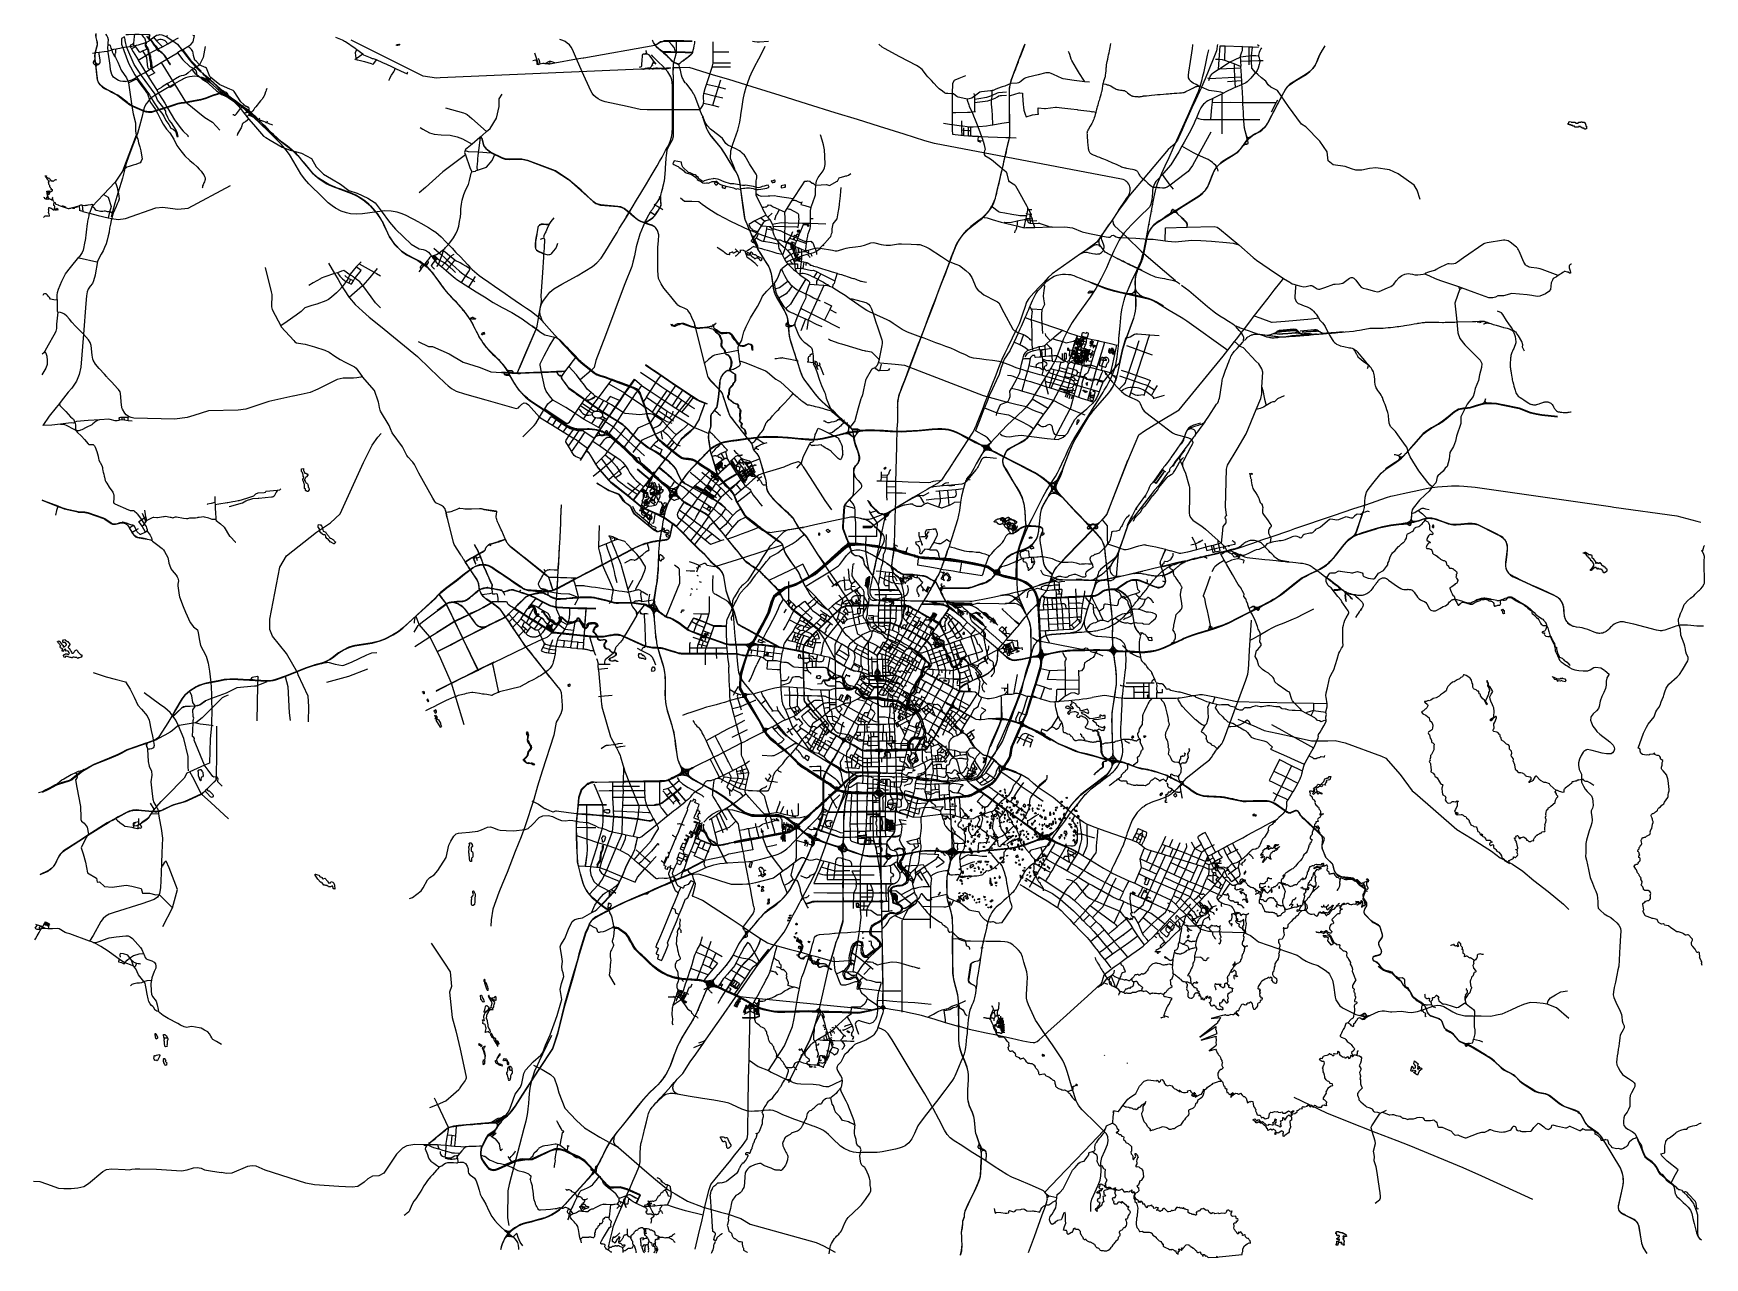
# Model space of a CAD drawing. Header units: millimetres. Extents: x 170 to 95391, y -643 to 69125.
import ezdxf

# ---------------------------------------------------------------- set-up
doc = ezdxf.new("R2010")
doc.units = ezdxf.units.MM
for name, color, linetype in [('railways', 4, 'Continuous'), ('roads_1', 1, 'Continuous'), ('roads_2', 2, 'Continuous'), ('roads_3', 3, 'Continuous'), ('water', 7, 'Continuous')]:
    doc.layers.add(name, color=color, linetype=linetype)

msp = doc.modelspace()

# ---------------------------------------------------------------- linework, layer by layer
at = {"layer": 'railways'}
for points in [[(21510.27, 67115.87), (20936.48, 67403.44), (19953.26, 67897.03), (19069.38, 68342.89), (18267.28, 68747.03)], [(35053.52, 68143.42), (35085.05, 68097.72), (35095.07, 68061.49), (35092.72, 68024.62), (35075.61, 67991.38), (35054.96, 67971.36), (35020.67, 67955.98), (34978.43, 67950.07), (34941.87, 67948.87), (34913.73, 67942.27), (34891.32, 67929.43), (34870.57, 67914.61), (34854.32, 67883.04), (34847.7, 67854.46), (34831.19, 67578.6), (34818.7, 67379.58), (34816.64, 67290.25), (34810, 67258.59), (34791.27, 67229.3), (34762.07, 67209.73), (34727.81, 67198.34), (34692.98, 67191.76)], [(34978.43, 67950.07), (35091.64, 67954.31), (35155.09, 67954.5), (35184.54, 67946.27), (35208.73, 67930.15), (35238, 67903.26), (35394.79, 67692.88), (35453.52, 67614.71), (35561.42, 67466.92), (35638.21, 67374.19)], [(35453.52, 67614.71), (35490.37, 67543.32), (35482.5, 67488.36), (35424.32, 67348.47), (35372.35, 67225.99), (35335.81, 67183.1), (35289.8, 67151.54), (35245.58, 67131.18)], [(35783.8, 67482.02), (35491.4, 67785.75), (35387.92, 67904.87)], [(66553.18, 65819.93), (66676.2, 66178.97), (66744.98, 66420.26), (66810.01, 66679.85), (66870.81, 66959.95), (66987.27, 67502.31), (67067.23, 67877.5), (67134.61, 68198.34)], [(67631.11, 68497.48), (67622.86, 68411.53), (67604.93, 68224.98), (67578.44, 68135.6), (67381.12, 67660.74), (66936.79, 66541.86), (66727.1, 66067.67)], [(67622.86, 68411.53)], [(67631.11, 68497.48)], [(10407.68, 66175.32), (10195.87, 66376.09), (10057.51, 66475.98), (9930.47, 66547.01), (9792.53, 66603.5), (9656.43, 66638.09), (9528.36, 66661.73), (9349.13, 66680.68), (9211.29, 66677.56), (9069.98, 66657.05), (8964.23, 66626.92), (8843.39, 66588.65), (8726.77, 66542.34), (8655.58, 66505.69), (8472.37, 66401), (7801.72, 66029.24), (7142.6, 65620.62), (6925.68, 65478.07), (6788.97, 65358.91), (6679.89, 65228.87), (6595.04, 65106.01), (6502.78, 64933.83), (6438.74, 64743.32), (6341.12, 64331.79), (6221.86, 63829.49), (6166.61, 63633.53), (6098.6, 63417.4), (5876.14, 62854.27), (5668.1, 62303.29), (5469.34, 61766.3), (5402.94, 61519.7), (5336.18, 61253.51), (5252.04, 60880.44), (5176.31, 60624.49), (4988.98, 60018.86), (4816.07, 59456.89), (4730.05, 59168.8), (4603.78, 58643.38)], [(10407.68, 66175.32), (10285.04, 66283.32), (10204.17, 66338.01), (10059.07, 66432.82), (9839.51, 66520.31), (9639.49, 66635.49), (9423.5, 66794.67), (9227.63, 67042.06)], [(36482.12, 67150.14), (36460.24, 67149.82), (36362.49, 67144.65), (36284.61, 67141.45), (36238.5, 67139.48), (35735.01, 67118.9), (35488.54, 67108.66), (35450.12, 67106.84), (35425.39, 67105.84), (35383.83, 67104.04), (35293.15, 67100.76), (35230.33, 67098.03), (34782.81, 67079.18), (23341.45, 66590.63), (23132.64, 66579.67), (22386.35, 66684.72), (21510.27, 67115.87)], [(29218, 52673.43), (29146.22, 52819.54), (29101.54, 52925.31), (29052.91, 53071.05), (29033.4, 53298.53), (29042.19, 53395.41), (29065.8, 53532.85), (29127.37, 53708.77), (29242.81, 53894.08), (29414.17, 54158.89), (29603.83, 54380.73), (29816.29, 54569.44), (30269.74, 54828.1), (31159.8, 55318.21), (32030.24, 55840.38), (32265.94, 56046.42), (32513.34, 56320.35), (32723.65, 56636.3), (33199.66, 57414.48), (33423.12, 57776.98), (33553.63, 58005.15), (33954.99, 58647.18), (34294.74, 59205.11), (34529.39, 59615.35), (34779.01, 60027.5), (35096.56, 60553.14), (35375.47, 61015.41), (35713.73, 61580.03), (35851.83, 61818.17), (35990.85, 62081.5), (36187.87, 62449.28), (36296.74, 62649.88), (36416.28, 62863.67), (36474.12, 63027.65), (36550.53, 63293.65), (36572.59, 63467.05), (36581.58, 63746.29), (36584.63, 64508.59), (36581.19, 65107.8), (36583.29, 65622.93), (36584.62, 66131.05), (36567.63, 66341.18), (36538.79, 66488.42), (36482.63, 66647.13), (36321.17, 66942.61), (36024.55, 67254.08), (35783.8, 67482.02)], [(35840.38, 67130.25), (35813.69, 67130.63), (35786.76, 67132.91), (35738.08, 67136.33), (35705.05, 67137.68), (35641.89, 67135.87), (35552.44, 67131.53), (35520.42, 67129.93), (35477.55, 67122.57), (35428.42, 67115.25), (35391.15, 67110.07), (35360.34, 67107.95), (35332.4, 67107.03), (35305.58, 67105.69), (35286.39, 67104.78), (35253.77, 67103.13), (35231.75, 67102.49), (35199.39, 67101.34), (35024.24, 67093.57), (34924.35, 67089.18), (34891.12, 67088.46), (34791.41, 67083.89)], [(34891.12, 67088.46), (34923.16, 67092.48), (34952.29, 67100.16), (34985.31, 67115.24), (35015.04, 67131.05), (35042.98, 67142.55), (35073.49, 67149.87), (35113.88, 67152.43), (35184.18, 67155.89), (35223.33, 67157.25), (35253.44, 67158.69), (35278.14, 67158.98)], [(34985.31, 67115.24), (35013.96, 67127.77), (35037.71, 67136.54), (35064.74, 67143.73), (35090.33, 67146.42), (35138.54, 67148.72), (35192.66, 67151.14), (35213.03, 67152.68), (35231.14, 67155.27), (35253.44, 67158.69)], [(35231.75, 67102.49), (35260.8, 67105.52), (35301.34, 67112.35), (35368.68, 67119.41), (35446.01, 67127.59), (35502.53, 67133.79)], [(35383.83, 67104.04), (35354.19, 67105.19), (35336.61, 67105.73), (35305.58, 67105.69)], [(35425.39, 67105.84), (35467.14, 67111.33), (35492.88, 67114.75), (35527.71, 67117.84), (35645.22, 67121.97), (35738.98, 67125.83), (35811.09, 67128.82), (35840.38, 67130.25), (35869.29, 67131.08), (35976.72, 67135.92), (36085.87, 67140.5), (36204.36, 67145.61), (36235.61, 67147.26), (36273.13, 67147.15), (36304.61, 67145.75), (36324.89, 67144.37), (36362.49, 67144.65)], [(35458.23, 67293.67), (35449.32, 67365.64), (35466.24, 67422.2), (35496.35, 67443.25), (35522.37, 67449.73), (35544.67, 67449.81), (35558.44, 67443.78), (35581.45, 67431.2)], [(36460.24, 67149.82), (36412.01, 67144.58), (36387.27, 67141), (36354.9, 67138.89), (36311.22, 67137.23), (36225.48, 67134.05), (36159.87, 67131.13), (36103.15, 67129.24), (36032.24, 67126.12), (35975.94, 67123.11), (35914.51, 67120.68), (35904.24, 67120.33), (35878.66, 67119.12), (35794.73, 67116), (35704.05, 67111.98), (35618.29, 67109.01), (35538.55, 67105.5), (35509.03, 67105.54), (35484.8, 67105.89), (35450.12, 67106.84)], [(35904.24, 67120.33), (35889.6, 67117.02), (35873.65, 67113.71), (35854.51, 67112.69)], [(36354.9, 67138.89), (36319.03, 67135.08), (36290.81, 67130.85), (36269.2, 67126.9), (36252.23, 67122.53), (36240.88, 67119.08), (36206.1, 67109.14), (36185.64, 67104.56), (36170, 67102.13), (36152.64, 67100.84), (36076.47, 67097.4), (36037.84, 67096.18), (36010.75, 67094.52), (36003.5, 67094.06), (35966.1, 67092.71)], [(36240.88, 67119.08), (36215.94, 67109.41), (36196.32, 67102.38), (36176.84, 67097.55), (36147.91, 67094.4), (36091.3, 67091.5), (36068.54, 67091.48), (36046.79, 67093.28), (36010.75, 67094.52)], [(36290.81, 67130.85), (36319.98, 67132.77), (36390.11, 67135.53)], [(36497.8, 67150.72), (36482.12, 67150.14)], [(36978.25, 67171.85), (36817.78, 67163.96), (36737.98, 67160.81), (36652.43, 67157)], [(37009.01, 67172.64), (36978.25, 67171.85)], [(62519.9, 59817.57), (62539.08, 59847.68), (62590.78, 59931.1), (62622.21, 59995.22), (62651.49, 60083.81), (62664.02, 60162.79), (62669.43, 60244.88), (62659.66, 60317.54), (62645.21, 60389.67), (62617.77, 60463.39), (62581.49, 60533.37), (62533.96, 60600.35), (62476.75, 60663.39), (62418.21, 60710.59), (62349.22, 60754.99), (62261.59, 60790.67), (62166.54, 60815.57), (51508.06, 62856.47), (50958.91, 63004.25), (49778.04, 63374.44), (48377.45, 63824.81), (47125.02, 64221.47), (45854.01, 64603.22), (44285.41, 65084.63), (42719.91, 65577.63), (41127.35, 66087.82), (39791.97, 66503.27), (38929.46, 66747.74), (37531.01, 67182.91), (37009.01, 67172.64)], [(22172.52, 58341.61), (21366.99, 58761.21), (21122.77, 58866.94), (20888.35, 58940.02), (20550.45, 58993.4), (20201.81, 59004.48), (19750.47, 58953.33), (18919.61, 58835.54), (18586.03, 58819.48), (18235.87, 58846.26), (18007.91, 58904.77), (17705.02, 59001.54), (17388.9, 59157.37), (17182.91, 59295.11), (16966.67, 59470.14), (16660.93, 59766.48), (15858.73, 60552.21), (15607.62, 60840.93), (15407.73, 61118.63), (15003.02, 61803.28), (14758.61, 62216.21), (14578.19, 62466), (14314.64, 62786.44), (13643.48, 63461.71), (13002.26, 64089.41), (12598.6, 64446.45), (12076.93, 64900.21), (11889.76, 65039.12), (11685.78, 65162.24), (11259.85, 65450.95), (10913.71, 65708.82), (10605.42, 65997.15), (10407.68, 66175.32)], [(66616.3, 65823.38), (66386.19, 65319.48), (66184.45, 64877.85), (65953.17, 64363.35), (65766.2, 63949.94), (65624.43, 63636.79), (65427.39, 63209.16), (65348.93, 63036.23), (65308.64, 62971.34), (65244.11, 62884.85), (65088.71, 62737.41), (64833.93, 62502), (62583.48, 59840.19)], [(65753.4, 64001.36), (66004.01, 64559.61), (66469.38, 65598.5), (66553.18, 65819.93)], [(66661.6, 65919.56), (66616.3, 65823.38)], [(66717.04, 66044.93), (66661.6, 65919.56)], [(66727.1, 66067.67), (66717.04, 66044.93)], [(63959.71, 59432.24), (64032.92, 59812.27), (64106.11, 60152.07), (64164.73, 60380.5), (64226.21, 60566.91), (64344.83, 60868.7), (64473.94, 61161.12), (64562.57, 61365.13), (64660.87, 61575.81), (64874.5, 62045.57), (65134.25, 62620), (65326.18, 63047.34), (65753.4, 64001.36)], [(33946.98, 58652), (34286.73, 59209.94)], [(62437.18, 59622.4), (61991.98, 59032.06), (61591.95, 58427.87), (61440.15, 58208.73), (60763.52, 57231.98), (60167.26, 56794.76), (59823.44, 56567.85), (58212.43, 55430), (57990.78, 55206.9), (57734.53, 54938.39), (57519.45, 54704.32), (57169.96, 54338.86), (56883.53, 54026.53), (56759.9, 53817.33), (56656.23, 53500.98), (56548.11, 53185.9), (56408.06, 52782.53), (56343.69, 52582.2), (56162.37, 52225.22), (55943.68, 51760.4), (55690.8, 51240.63), (55523.34, 50902.05), (55352.74, 50531.87), (55160.68, 50061.26), (54998.27, 49650.92), (54767.95, 49049.34), (54366.49, 48027.21), (54280.99, 47803.99), (54166.21, 47514.8), (53942.49, 46945.35)], [(61991.98, 59032.06), (62424.07, 59680.12), (62439.91, 59702.94)], [(62583.48, 59840.19), (62437.18, 59622.4)], [(62439.91, 59702.94), (62519.9, 59817.57)], [(63665.78, 57889.91), (63711.51, 58122.8), (63837.66, 58798.63), (63959.71, 59432.24)], [(22172.52, 58341.61), (22243.29, 58301.26), (22677.15, 58062.89), (22913.42, 57915.63), (23090.45, 57789.02), (23250.61, 57663.01), (23411.35, 57522.52), (23695.65, 57230.91), (24022.35, 56886.07), (24247.03, 56645.32), (24499, 56382.59), (24693.93, 56174.08), (24920.14, 55936.32), (25040.33, 55810.77), (25175.86, 55677.4), (25298.76, 55564.59), (25435.55, 55444.39), (25570.2, 55331.89), (25751.61, 55195.49), (26115.38, 54942.68), (26448.49, 54712.64), (26747.54, 54509.09), (27046.3, 54301.03), (27374.48, 54074.62), (27627.65, 53900.75), (27977.02, 53662.11), (28255.99, 53470.54), (28465.08, 53324.84), (28624.14, 53212.16), (28737.79, 53127.64), (28890.03, 53003.81), (29038.16, 52863.55), (29149.19, 52750.47), (29218, 52673.43), (29274.23, 52610.46), (29555.14, 52292.71), (29883.75, 51921.66), (30119.4, 51653.26), (30314.11, 51440.21), (30575.85, 51171.14), (30892.34, 50830.89), (31206.03, 50501.31), (31332.39, 50391.09), (31493.1, 50262.66), (31741.25, 50062.29), (32036.27, 49824.51), (32172.28, 49723.14), (32269.45, 49668.13), (32419.15, 49613.88), (32743.96, 49510.24), (32989.94, 49421), (33459.83, 49238.49), (34045.84, 49021.26), (34270.98, 48938.64), (34400.46, 48881.63), (34515.11, 48808.6), (34627.19, 48698.56), (34739.83, 48530.63), (34805.82, 48364.44), (34902.55, 48108.58), (35028.32, 47739.65), (35104.6, 47419.29), (35146.81, 47261.42), (35214.58, 47087.55), (35277.19, 46950.33), (35389.85, 46705.39), (35525.88, 46406.59), (35596.38, 46248.02), (35655.85, 46126.58), (35714.91, 46038.78), (35797.05, 45943.93), (35998.68, 45778.58), (36349.46, 45491.8), (36758.62, 45158.94), (36983.72, 44984.88), (37089.73, 44924.73), (37204.72, 44881.5), (37258.99, 44870.35), (37337.53, 44858.55)], [(59823.44, 56567.85), (60004.35, 56639.71), (60065.53, 56653.68), (60116.69, 56658.39), (60189.09, 56651.64), (60324.13, 56627.28), (60434.84, 56606.07), (60521.14, 56589.42), (60645.78, 56564.65), (60693.82, 56556.07), (60757.34, 56551.44), (60825.92, 56553.37), (60907.09, 56571.8), (60975.36, 56604.75), (61031.46, 56642.5), (61079.22, 56690.29), (61117.01, 56742.74), (61133.89, 56773.63), (61150.04, 56814.1), (61166.45, 56871.02), (61173.53, 56932.73), (61171.67, 56994.63), (61159.91, 57055.93), (61139.65, 57119.72), (61050.62, 57364.68), (61037.35, 57440.41), (61039.12, 57516.31), (61051.64, 57581.08), (61072.39, 57639.04), (61103.14, 57694.9), (61139.56, 57746.95), (61183.92, 57812.15), (61225.02, 57874.82), (61279.53, 57955.2), (61335.55, 58039.06), (61384.3, 58111.37), (61440.15, 58208.73)], [(61132.4, 56795.72), (61063.38, 56881.13), (61002.36, 56956.64), (60966.11, 57003.28), (60943.98, 57035.27), (60925.13, 57070.19), (60908.74, 57108.34), (60896.04, 57150.9), (60888.35, 57193.56), (60884.08, 57240.38), (60887.03, 57291.59), (60895.9, 57338.04), (60908.41, 57381.91), (60924, 57421.31), (60943.78, 57457.3), (60979.02, 57515.02), (61014.26, 57572.74), (61050.84, 57628.84), (61081.92, 57674.59), (61115.62, 57724.1), (61151.48, 57775.61), (61186.14, 57826.73), (61232.7, 57896.1), (61268.45, 57949.64), (61314.58, 58015.24), (61348.28, 58065.28), (61440.15, 58208.73)], [(61675.03, 58442.41), (61692.31, 58281.59), (61771.6, 58153.75), (62469.42, 57509.17), (63280.16, 56723.59), (64363.11, 55776.46), (65245, 55050.83)], [(62155.01, 53144.07), (62206.88, 53472.53), (62255.29, 53696.75), (62314.31, 53918.2), (62335.19, 53984.37), (62363.48, 54074.03), (62427.4, 54266.11), (62500.41, 54441.06), (62598.52, 54668), (62761.04, 55014.61), (63043.93, 55613.08), (63183.35, 55924.83), (63284.6, 56172.1), (63353.16, 56394.5), (63438.92, 56724.23), (63515.57, 57115.85), (63570.9, 57406.75), (63665.78, 57889.91)], [(60167.26, 56794.76), (60414.76, 56940.02), (60524.95, 57013.85), (60602, 57063.04), (60661.25, 57084.09), (60723.79, 57091.55), (60785.7, 57087.71), (60849.21, 57071.99), (60900.16, 57045.06), (60943.06, 57006.3), (61063.38, 56881.13)], [(61149, 56775.19), (61132.4, 56795.72)], [(63321.08, 55612.18), (63222.76, 55661.01), (63136.33, 55704.77), (63072.32, 55735.83), (63018.3, 55763.31), (62938.07, 55801.9), (62878.79, 55832.12), (62802.21, 55869.48), (62729.02, 55905.46), (62607.6, 55965.38), (62499.3, 56018.87), (62382.49, 56076.87), (62263.11, 56135.97), (62188.83, 56171.83), (62060.27, 56235.04), (61926.18, 56301.4), (61640.21, 56445.85), (61517.8, 56505.85), (61366.94, 56580.54), (61311.01, 56610.88), (61273.83, 56637.08), (61243.17, 56664.38), (61200.75, 56707.97), (61149, 56775.19)], [(61924.66, 56298.31), (62058.49, 56232.49), (62232.69, 56146.98), (62404.74, 56061.61), (62531.68, 55998.28), (62645.39, 55942.46), (62773.01, 55879.66), (62926.29, 55803.74), (63060.26, 55737.93), (63154.93, 55690.61), (63242.17, 55647.38), (63324.29, 55606.49), (63517.66, 55511.59), (63708.63, 55417.76), (63815.88, 55364.41), (63912.35, 55322.48), (64000.75, 55290.31), (64084.58, 55260.87), (64182.26, 55235.92), (64270.21, 55216.43), (64377.13, 55195.74), (64490.84, 55175.54), (64612.92, 55150.96), (64754.22, 55124.36), (64856.28, 55105.87), (64963.48, 55085.17), (65058.5, 55067.8), (65134, 55049.76), (65194.85, 55028.84), (65247.29, 55007.45), (65302.12, 54979.56), (65352.35, 54950.08), (65413.3, 54905.98), (65495.52, 54838.8)], [(68958.79, 52096.47), (68877.57, 52194.67), (68696.76, 52408.97), (68613.22, 52487.75), (68506.34, 52560.75), (68260.05, 52710.19), (68003.53, 52869.42), (67767.52, 53011.78), (67514.89, 53181.78), (67345.52, 53315.62), (67072.65, 53539.71), (65998.12, 54452.65), (65590.32, 54757.5)], [(62013.25, 51585.45), (62024.34, 51746.94), (62093.39, 52468.05), (62155.01, 53144.07)], [(68701.29, 52452.5), (68757.46, 52422.18), (68812.7, 52395.87), (68863.75, 52374.75), (68936.8, 52347.38), (69048.52, 52309.09), (69099.44, 52291.87)], [(73349.77, 51989.15), (73418.06, 51992.31), (73537.09, 52001.13), (73653.61, 52011.14), (73767.85, 52020.83), (73849.97, 52026.72), (73946.39, 52035.26), (73985.71, 52038.36), (74023.9, 52041.66), (74058.7, 52044.51), (74131.78, 52050.37), (74210.61, 52056.76), (74276.3, 52062.47), (74357.82, 52069.13), (74403.79, 52072.9), (74463.2, 52078.08), (74501.85, 52080.56), (74738.22, 52100.46), (74912.39, 52114.88), (75394.15, 52156.93), (75483.73, 52169.11), (75583.3, 52186.81), (75726.84, 52213.61), (75849.58, 52237.05), (75927.53, 52251.67), (76036.23, 52271.29), (76127.66, 52288.35), (76246.88, 52308.59), (76326.48, 52317.63), (76405.92, 52323.04), (76473.56, 52325.85), (76566.29, 52325.88), (76669.96, 52326.68), (76766.91, 52327.38), (76942.47, 52328.68), (77070.7, 52334.01), (77205.93, 52345.09), (77363.4, 52360.66), (77492.1, 52372.79), (77649, 52388.8), (77765.07, 52399.99), (77873.01, 52412.97), (77964.85, 52427.76), (78084.88, 52447.03), (78207.24, 52466.71), (78298.06, 52481.38), (78422.89, 52502.2), (78549.02, 52522.16), (78681.84, 52543.52), (78851.56, 52571.33), (79018.96, 52598.72), (79044.84, 52602.77)], [(79044.84, 52602.77), (79070.27, 52607.25)], [(79070.27, 52607.25), (79085.08, 52609.48)], [(79085.08, 52609.48), (79095.26, 52611.16)], [(79095.26, 52611.16), (79129.55, 52616.46), (79228.08, 52632.82), (79289.82, 52641.73), (79324.84, 52646.16), (79378.29, 52651.64), (79423.47, 52655.73), (79493.18, 52659.97), (79571.15, 52661.28), (79624.72, 52661.27), (79760.9, 52661.1), (79905.5, 52659.89), (80098.15, 52659.27), (80257.56, 52658.99), (80449.91, 52658.09), (80521.78, 52658.58), (80600.63, 52661.04), (80785.91, 52665.83), (80982.84, 52672), (81162.17, 52677.4), (81260.18, 52680.2)], [(81260.18, 52680.2), (81299.1, 52681.44)], [(81299.1, 52681.44), (81333.66, 52682.13), (82166.18, 52705.92), (82363.37, 52711.53), (82558.52, 52716.88), (82689.49, 52719.95), (82761.86, 52720.59), (82804.95, 52715.47), (82851.39, 52704.3), (82893.42, 52691.83)], [(82753.4, 52712.02), (82717.88, 52711.79), (82683.37, 52707.48), (82661.36, 52701.67), (82631.33, 52688.76), (82603.98, 52680.62), (82575.31, 52676.38), (82544.09, 52674.9), (82474.38, 52672.82), (82430.13, 52671.82)], [(82861.66, 52695.14), (82844.98, 52698.1), (82815.54, 52702.74), (82785.64, 52704.92), (82765.45, 52704.37), (82735.37, 52700.19), (82709.06, 52693.83), (82676.48, 52681.58), (82647.96, 52668.87), (82601.98, 52649.02), (82571.71, 52635.74)], [(82647.96, 52668.87), (82622.49, 52655.06), (82604.14, 52644.17), (82596.86, 52640.02)], [(82995.27, 52647.06), (82945.76, 52618.71), (82915.77, 52602.39), (82888.71, 52590.11), (82815.8, 52557.99), (82802.12, 52551.7)], [(82893.42, 52691.83), (82861.66, 52695.14)], [(83108.32, 52610.37), (83080.85, 52618.01), (83066.74, 52626.61), (83043.73, 52639.45), (83021.7, 52647.8), (82893.42, 52691.83)], [(82915.77, 52602.39), (82940.36, 52612.53), (82965.23, 52621.21), (82985.44, 52626.31), (83008.1, 52628.51), (83030.31, 52628.54), (83049.6, 52625.54), (83064.98, 52622.43), (83080.85, 52618.01), (83108.32, 52610.37), (83135.43, 52602.28)], [(83043.73, 52639.45), (83073.71, 52626.73), (83105.31, 52616.73), (83203.88, 52587.19), (83345.64, 52543.85), (83435.23, 52517.1), (83521.91, 52490.51), (83701.81, 52436.72), (83821.84, 52400.86), (83893.31, 52378.97), (83924.19, 52370), (83949.86, 52364.96)], [(61118.57, 48684.47), (61189.31, 48802.3), (61326.09, 49023.29), (61455.08, 49253.21), (61543.84, 49427.2), (61612.88, 49584.36), (61689.65, 49774.81), (61762.66, 49992.77), (61837.92, 50257.64), (61887.04, 50471.74), (61920.13, 50667.11), (61947.93, 50862.13), (61988.76, 51312.32), (62013.25, 51585.45)], [(68917.19, 51350.23), (68943.55, 51379.87), (69052.94, 51504.28), (69073.46, 51533.91), (69092.28, 51569.07), (69110.19, 51611.51), (69125.74, 51673.79), (69131.11, 51733.28), (69128.99, 51791.48), (69116.33, 51850.13), (69086.93, 51928.16), (69028.05, 52014), (69006.68, 52039.44)], [(69006.68, 52039.44), (68958.79, 52096.47)], [(69099.44, 52291.87), (69119.87, 52284.97), (69178.78, 52263.23)], [(69166.51, 51617.47), (69226.46, 51683.73), (69280.8, 51743.14), (69330.72, 51790.44), (69373.93, 51827.26), (69420.64, 51859.2), (69453.43, 51878.55), (69503.63, 51905.75), (69546.88, 51927.6), (69580.58, 51939.65), (69624.33, 51954.34), (69670.23, 51967.4), (69726.83, 51979.19), (69768.77, 51985.53), (69824.51, 51989.08), (69877.93, 51990.03), (69927.11, 51986.34), (69962.06, 51982.84), (69977.65, 51981.29), (70032.38, 51975.28), (70113.37, 51963.94), (70207.91, 51953.37), (70247.15, 51953.05)], [(69178.78, 52263.23), (69243.63, 52240.29), (69333.52, 52207.48), (69442.16, 52168.25), (69546.21, 52130.19), (69691.59, 52078.32), (69812.29, 52036.73), (69888.05, 52011.82), (69936.09, 51998.92), (70003.87, 51986.1)], [(69962.06, 51982.84), (70070.86, 51964.92), (70128.53, 51946.19), (70246.28, 51906.44), (70392.89, 51857.11), (70438.32, 51841.88), (70491.2, 51825.73), (70560.06, 51808.79), (70617.2, 51798.48), (70680.53, 51789.19), (70737.6, 51784.06), (70806.75, 51781.96), (70870.24, 51783.61), (70939.94, 51788.45), (70999.52, 51793.05), (71070.79, 51799.25), (71152.57, 51804.7)], [(70003.87, 51986.1), (70041.79, 51978.2), (70189.55, 51960.65), (70247.15, 51953.05), (70339.7, 51940.81), (70468.02, 51926.44), (70566.34, 51913.51), (70640.66, 51905.04), (70719.48, 51895.27), (70791.93, 51886.61), (70874.57, 51875.55), (70941.04, 51867.22), (71025.55, 51856.93), (71093.59, 51848.4), (71167.41, 51839.06), (71230.55, 51833), (71271.28, 51830.19), (71326.41, 51829.07), (71384.42, 51830.75), (71527.68, 51841.59), (71567.39, 51844.38), (71651.08, 51849.57), (71725.02, 51855.9), (71846.88, 51862.9), (71928.02, 51870.73), (71983.44, 51874.48), (72046, 51873.16), (72086.79, 51874.44), (72151.24, 51880.07), (72214.88, 51884.28), (72294.41, 51890.77), (72337.56, 51894.75), (72436.34, 51902.91), (72550.05, 51912.09), (72658.08, 51921.47), (72773.84, 51930.62), (72832.36, 51934.86), (72889.36, 51944.47), (72942.75, 51954.19), (72999.49, 51963.6)], [(70339.7, 51940.81), (70493.47, 51934.25), (70537.18, 51934.11), (70576.61, 51938.28), (70609.68, 51945.26), (70642.07, 51954.16), (70681.99, 51969.37), (70711.61, 51981.2), (70768.93, 52004.31), (70871.98, 52043.98), (70928.18, 52065.71), (70984.24, 52087.59), (71023.6, 52103.5), (71047, 52110.97), (71078.44, 52118.35), (71111.49, 52122.56), (71150.37, 52125.76), (71172.72, 52127.42), (71205.48, 52130.4), (71298.9, 52137.68), (71399.03, 52146.42), (71553.93, 52159.32), (71775.18, 52177.87), (71962.08, 52192.91), (72001.34, 52195.58), (72025.76, 52195.71), (72064.31, 52192.16), (72109.33, 52180.98), (72141.86, 52167.93), (72166.35, 52155.78), (72201.32, 52136.51), (72238.39, 52116.4), (72276, 52096.14), (72307.94, 52077.45), (72357.58, 52049.94), (72380.27, 52037.79), (72408.93, 52025.88), (72450.28, 52014.37), (72483.34, 52009.55), (72538.01, 52009.07)], [(70711.61, 51981.2), (70742.76, 51991.36), (70773.34, 51999.45), (70846.49, 52018.98), (70886.37, 52027.57), (70938.42, 52029.86), (70993.59, 52022.48), (71043.74, 52010.15), (71088.9, 51998.68), (71117.32, 51994.09), (71151.16, 51992.63), (71188.5, 51994.34), (71279.15, 52002.47), (71363.01, 52009.54), (71457.54, 52016.67), (71527.65, 52022.73), (71639.4, 52031.98), (71708.53, 52037.49), (71782.52, 52043.79), (71864.29, 52050.47), (71965.62, 52058.4), (72058.36, 52066.53), (72097.79, 52069.32), (72133.85, 52068.13), (72163.52, 52063.67), (72197.05, 52055.86), (72246.65, 52044.24), (72294.44, 52032.35), (72353.39, 52018.63), (72399.39, 52007.72), (72425.59, 52004.37), (72454.17, 52003.23), (72481.79, 52004.58), (72538.01, 52009.07), (72558.98, 52010.87), (72592.71, 52014.12), (72649.9, 52018.46), (72716.39, 52023.99), (72743.6, 52026.18), (72772.75, 52027.65), (72817.98, 52025.86), (72865.26, 52021.01), (72904.21, 52014.85), (72938.29, 52006.9), (72984.7, 51995.31), (73015.74, 51989.31), (73050.26, 51984.27), (73077.3, 51980.66), (73105.44, 51976.76)], [(70928.18, 52065.71), (70956.85, 52079.21), (70982.05, 52093.68), (70999.46, 52105.03), (71029.99, 52125.83), (71053.39, 52141.7), (71082.08, 52158.22), (71110.74, 52170.61), (71136.46, 52179.28), (71156.2, 52184.68), (71169.53, 52187.08), (71189.11, 52189.3), (71321.27, 52200.08), (71391.51, 52206.13), (71473.97, 52212.93), (71552.82, 52219.21), (71642.08, 52226.66), (71678.73, 52230.02), (71737.03, 52234.64), (71895.14, 52246.9), (71986.62, 52254.76), (72020.07, 52256.22), (72062.5, 52250.98), (72099.63, 52241.64), (72132.57, 52228.46), (72168.66, 52208.91), (72201.66, 52184.13), (72222.77, 52164.53), (72240.3, 52147.72), (72271.46, 52116.33), (72293.53, 52095.9), (72311.02, 52081.02), (72328.28, 52069.04), (72357.58, 52049.94)], [(70984.24, 52087.59), (71004.81, 52093.68), (71033.44, 52101.37), (71064.94, 52108.91), (71097.58, 52115.89), (71137.43, 52120.05), (71173.67, 52123.14), (71212.12, 52126.49), (71306.37, 52133.21), (71774.05, 52170.76), (71997.7, 52190.22), (72026.85, 52191.28), (72059.29, 52188.19), (72108.47, 52176.02), (72141.97, 52162.96), (72201.32, 52136.51)], [(70999.46, 52105.03), (71016.62, 52118.87), (71027.51, 52128.74)], [(72271.46, 52116.33), (72250.93, 52140.06), (72234.41, 52160.46), (72211.51, 52183.24), (72182.93, 52206.06), (72150.31, 52226.27), (72116.96, 52241.25), (72079.99, 52252.66), (72034.38, 52259.85), (72019.12, 52259.95), (71991.51, 52259.98), (71938.49, 52256.17), (71876.02, 52250.33), (71778.85, 52242.79), (71673.35, 52234.33), (71591.16, 52227.66), (71505.1, 52220.33), (71383.22, 52210.46), (71200.66, 52195.03), (71154.42, 52189.11), (71113.56, 52177.35), (71082.12, 52164.02), (71055.65, 52148.45), (71027.51, 52128.74)], [(71043.74, 52010.15), (71082, 52003.83), (71123.31, 51999.02), (71168.13, 51998.61), (71215.05, 52002.04), (71349.84, 52013.1), (71533.01, 52028.35), (71707.35, 52043.08), (71867.94, 52055.85), (72065.39, 52071.76), (72107.59, 52074.26), (72144.62, 52071.68), (72196.58, 52060.45), (72213.47, 52054.7), (72246.65, 52044.24)], [(71527.68, 51841.59), (71563.93, 51847.02), (71585.6, 51850.62), (71614.71, 51855.34), (71636.02, 51857.34), (71674.19, 51860.04)], [(71636.02, 51857.34), (71672.32, 51862.77), (71697.46, 51867.45), (71748.73, 51877.76), (71794.43, 51886.58), (71845.84, 51896.89), (71887.23, 51904.23), (71930.74, 51908.13), (72042.64, 51917.01), (72119.6, 51922.98), (72271.75, 51935.91), (72505.18, 51954.98), (72817.92, 51980.3), (72861.59, 51983.05), (72905.55, 51982.4), (73009.72, 51979.68), (73048.29, 51979.04), (73105.44, 51976.76), (73123.89, 51976.23), (73157.19, 51976.71), (73192.32, 51979.4), (73223.26, 51982.01), (73275.68, 51986.77), (73307.48, 51989.2), (73341.94, 51992.22), (73471.72, 52002.46), (73829.66, 52031.55), (73857.5, 52034.1)], [(72356.56, 52176.73), (73166.24, 52243.29), (73196.38, 52244.86), (73222.66, 52244.41), (73243.35, 52242.04), (73279.85, 52235.13), (73310.41, 52225.96), (73339.96, 52213.09), (73364.11, 52199.67), (73395.77, 52178.89), (73419.12, 52162.83), (73454.11, 52139.38), (73488.7, 52116.23), (73512.25, 52101.16), (73539.03, 52084.79)], [(72357.72, 52172.45), (72757.27, 52204.9), (73166.12, 52238.25), (73193.99, 52239.83), (73219.89, 52239.78), (73254.35, 52235.58), (73288.93, 52227.55), (73319.57, 52216.83), (73343.93, 52205.45), (73363.99, 52195.38), (73395.77, 52178.89)], [(72984.81, 51967.55), (72944.17, 51970.56), (72920.47, 51974.15), (72897.2, 51976.76), (72866.59, 51978.41), (72834.7, 51976.86), (72725.35, 51968.35), (72592.83, 51957.44), (72418.1, 51942.7)], [(73483.49, 52112.78), (73452.35, 52125.52), (73419.4, 52138.29), (73394.2, 52146.87), (73356.79, 52155.09), (73316.84, 52158.09), (73274.38, 52155.74), (73252.86, 52154.07), (72904.93, 52125.63), (72696.83, 52108.74), (72460.66, 52089.69)], [(72461.24, 52095.45), (72680.73, 52113.83), (72958.52, 52136.34), (73280.1, 52163.15), (73313.28, 52165.02), (73345.6, 52162.9), (73379.42, 52157.44), (73412.79, 52146.61), (73439.22, 52135.41), (73483.49, 52112.78), (73501.47, 52103.55), (73539.03, 52084.79), (73560.75, 52073.52), (73581.88, 52063.83), (73609.88, 52054.1), (73642.12, 52047.16), (73674.57, 52043.65), (73713.91, 52042.63), (73785.03, 52040.35), (73837.02, 52039.35), (73865.86, 52038.47), (73901.37, 52037.85)], [(72558.98, 52010.87), (72581.65, 52010.04), (72613.49, 52010.34), (72645.01, 52013.12), (72668.06, 52016.29), (72682.65, 52019.09), (72716.39, 52023.99)], [(72937.51, 51969.08), (72984.81, 51967.55), (73013.81, 51966.96), (73052.67, 51968.16)], [(73157.19, 51976.71), (73121.51, 51973.48), (73061, 51968.89), (73052.67, 51968.16), (72999.49, 51963.6)], [(73061, 51968.89), (73092.49, 51969.38), (73114.28, 51969.1)], [(73275.68, 51986.77), (73247.5, 51982.74), (73225.11, 51978.67), (73185.05, 51973.61), (73151.91, 51971.04), (73114.28, 51969.1)], [(73307.48, 51989.2), (73334.66, 51989.53), (73349.77, 51989.15)], [(74823.76, 52113.65), (74748.99, 52107.77), (74685.12, 52102.22), (74598.31, 52094.91), (74499.58, 52087.13), (74395.55, 52078.72), (74260.05, 52067.24), (74123.07, 52056.32), (74009.63, 52047.08), (73972.33, 52043.87), (73929.55, 52040.03), (73911.33, 52038.42), (73901.37, 52037.85), (73857.5, 52034.1)], [(73929.55, 52040.03), (73954.57, 52040.93), (73962.62, 52041.07)], [(74023.9, 52041.66), (74003.75, 52041.4), (73980.36, 52041.25), (73962.62, 52041.07)], [(83949.86, 52364.96), (84134.98, 52318.26), (84321.26, 52261.75), (84367.75, 52239.86), (84399.7, 52221.92), (84431.62, 52200.72), (84454.1, 52180.18), (84470.86, 52163.34), (84488.83, 52144.04)], [(84632.55, 51541.92), (84629.31, 51499.43), (84618.87, 51437.65), (84600.64, 51374.63), (84563.57, 51286.73), (84540.81, 51231.57), (84517.52, 51174.58), (84486.16, 51103.22), (84445.85, 51008.62), (84411.79, 50930.73), (84393.9, 50885.25), (84378.03, 50833.84), (84360.26, 50770.18), (84346.34, 50698.73), (84336.96, 50629.91), (84329.8, 50551.28), (84324.31, 50481.22), (84317.74, 50400.13), (84312.17, 50312.9), (84309.14, 50242.41), (84311.54, 50188.05), (84313.18, 50147.58), (84318.27, 50095.44), (84325.83, 50047.79), (84338.4, 49975.39), (84348.17, 49917.71), (84356.32, 49862.09), (84363.48, 49814.03), (84373.43, 49752.46), (84390.58, 49649.6), (84409.34, 49542), (84423.49, 49456.1), (84435.45, 49382.48), (84450.9, 49310.05), (84464.4, 49258.89), (84496.26, 49138.97), (84528.13, 49024.77), (84560.81, 48904.65), (84595.13, 48785.53), (84641.2, 48639.95), (84706.51, 48522.02), (84768.87, 48452.76), (84826.47, 48409.54), (84885.81, 48372.01), (84970.77, 48316.17), (85091.1, 48234.99), (85281.36, 48107.78), (85379.7, 48044.67), (85425.06, 48019.91), (85466.64, 48001.95), (85496.77, 47990.8), (85540.92, 47978.32), (85592.53, 47968.12), (85635.44, 47963.05), (85681.77, 47960.92), (85727.05, 47961.54), (85766.61, 47965.79), (85808.52, 47972.78), (85840.88, 47980.86), (85881.75, 47992.93), (85966.07, 48020.87), (86008.5, 48034.75)], [(84488.83, 52144.04), (84508.7, 52123.22)], [(84508.7, 52123.22), (84601.71, 51847.33), (84632.55, 51541.92)], [(65834.32, 46336.12), (65875.11, 46437.37), (65895.49, 46477.54), (65918.75, 46516.41), (65937.54, 46541.68), (65961.3, 46567.85), (65989.85, 46592.1), (66016.28, 46613.68), (66057.11, 46637.83), (66082.9, 46651.4), (66116.93, 46663.38), (66193.83, 46689.4), (66400.64, 46751), (66561.91, 46802.23), (66655.91, 46832.71), (66724.36, 46856.68), (66755.81, 46869.64), (66788.05, 46886.04), (66818.37, 46904.34), (66855.86, 46932.15), (66882.3, 46954.59), (66911.17, 46983.79), (66978.94, 47072.26), (67139.46, 47308.19), (67281.41, 47526.95), (67454.53, 47783.83), (67589.32, 47985.91), (67647.43, 48079.99), (67694.13, 48168.75), (67722.82, 48243.58), (67749.42, 48327.61), (67771.26, 48433.8), (67809.26, 48686.16), (67847.28, 48941.21), (67878.01, 49160.67), (67906.37, 49349.93), (67927.01, 49451.47), (67952.12, 49538.71), (67991.93, 49642.63), (68098.48, 49926.24), (68147.46, 50056.82), (68188.05, 50164.36), (68227.84, 50267.71), (68280.32, 50403.16), (68327.79, 50529.68), (68372.73, 50642.98), (68397.82, 50705.69), (68422.01, 50758.14), (68465.61, 50831.52), (68488.75, 50865.86), (68530.7, 50916.86), (68615.24, 51011.82), (68683.8, 51088.55), (68757.66, 51169.01), (68880.59, 51309.59)], [(68880.59, 51309.59), (68917.19, 51350.23)], [(60242.55, 47276.95), (60512.2, 47710.9), (60810.24, 48189.65), (61118.57, 48684.47)], [(86008.5, 48034.75), (86052.93, 48050.06), (86169.83, 48090.31), (86216.25, 48105.75), (86250.73, 48115.95), (86289.25, 48124.86), (86314.56, 48128.54), (86348.38, 48131.77), (86384.52, 48132.01), (86418.94, 48128.67), (86453.56, 48124.07), (86491.36, 48114.78), (86512.8, 48107.7), (86543.77, 48095.91), (86584.48, 48075.2), (86622.22, 48051.55)], [(86622.22, 48051.55), (86640, 48037.29), (86663.88, 48017.68), (86705.45, 47971.71), (86737.1, 47928.34), (86757.25, 47895.63), (86790.48, 47836.55), (86805.64, 47807.84), (86825.22, 47767.24), (86852.63, 47719.73), (86879.26, 47686.6), (86912.26, 47653.45), (86932.81, 47636.85), (86961.5, 47615.55), (87016.1, 47585.26), (87055.98, 47566.88), (87092.38, 47556.45), (87132.63, 47548.85), (87164.29, 47545.1), (87248.97, 47536.77), (87338.54, 47529.05), (87392.93, 47524.24), (87452.53, 47517.61), (87503.86, 47516.42), (87533.21, 47518.51), (87572.03, 47523.82), (87615.33, 47532.18), (87669.49, 47543.78), (87759.37, 47558.27), (87780.61, 47559.67)], [(53837.74, 46680.58), (53797.58, 46586.9), (53753.31, 46492.46), (53657.64, 46337.12), (52841.19, 45089.02), (52555.96, 44652.37)], [(53846.96, 46704.2), (53837.74, 46680.58)], [(53908.92, 46855.71), (53846.96, 46704.2)], [(53942.49, 46945.35), (53908.92, 46855.71)], [(59133.4, 45393.77), (59326.03, 45772.81), (59470.36, 46032.53), (59878.89, 46694.15), (60242.55, 47276.95)], [(66659.64, 46903.14), (66267.42, 46789.54), (66188.35, 46760.58), (66111.59, 46720.01), (66040.71, 46669.52), (65993.3, 46626.12), (65948.35, 46573.36), (65905.45, 46510.17), (65876.74, 46452.56), (65841.24, 46369.56), (65741.24, 46121.74), (65719.71, 46069.34), (65704.13, 46034.55), (65680.05, 45977.43), (65657.75, 45928.98), (65629.35, 45878.6), (65584.68, 45810.56), (65533.77, 45736.89), (65108.73, 45129.61), (65040.29, 45029.51), (64974.91, 44938.96), (64952.44, 44908.47), (64933.96, 44877.9), (64844.77, 44751.28), (64789.52, 44673.2), (64640.43, 44478.4), (64586.74, 44416.09), (64533.31, 44345.89), (64502.98, 44303.43), (64492.86, 44288.14), (64067.54, 43679.94), (63992.88, 43589), (63976.87, 43569.24), (63930.45, 43514.15), (63828.79, 43394.9), (63777.24, 43319.65), (63738.94, 43238.8), (63700.98, 43141.3), (63638.76, 42984.55), (63600.18, 42911.26), (63545.25, 42826.29), (63481.04, 42737.13), (62992.52, 42044.81), (62942.28, 41967.76), (62906.43, 41900.26), (62866.1, 41826.81), (62825.54, 41743.78), (62770.91, 41634.6), (62737.92, 41571.63), (62687.94, 41473.1), (62625.82, 41355.79), (62572.86, 41246.59), (62535.99, 41171.71), (62496.52, 41062.1), (62462.81, 40942.54), (62423.76, 40803.99), (62379.07, 40673.82), (62268.21, 40345.29), (62062.72, 39773.37)], [(66337.68, 46180.66), (66430.57, 46303.53), (66500.85, 46400.02), (66572.28, 46495.74), (66650.29, 46603.06), (66726.15, 46702.96), (66781.12, 46777.21), (66831.28, 46849.03), (66890.73, 46935.28), (66932.18, 46994.95), (66957.36, 47032)], [(65895.49, 46477.54), (65913.58, 46500.97), (65930.8, 46520.8), (65963.1, 46550.66), (65998.63, 46573.45), (66028.45, 46587), (66058.25, 46597.29), (66090.91, 46604.13), (66120.26, 46605.65), (66150.75, 46603.73), (66196.72, 46594.07), (66243.98, 46575.24), (66281.6, 46550.18), (66312.69, 46524.58), (66337.79, 46491.77), (66351.82, 46467.25), (66366, 46435.28), (66373.31, 46410.04), (66379.96, 46373.34), (66380.5, 46337.07), (66377.38, 46302.55), (66369.31, 46271.87), (66358.77, 46244.45), (66341.85, 46210.6), (66320.54, 46179.24), (66278.92, 46122.25), (66220.09, 46044.97), (66177.11, 45986.65), (66142.68, 45943.55), (66036.42, 45804.26), (65975.61, 45715.14), (65774.42, 45454.36), (65467.14, 45040.49), (65307.21, 44820.99), (65221.6, 44729.57), (65141.71, 44600.52)], [(65685.75, 45913.56), (65665.49, 45865.74), (65650.77, 45833.99), (65631.76, 45803.95), (65602.94, 45762.06), (65566.17, 45708.94)], [(65718.73, 46028.53), (65703.78, 45991.75), (65690.62, 45968.94), (65675.67, 45932.07), (65659.69, 45893.9), (65643.5, 45851.08), (65626.36, 45808.18), (65602.94, 45762.06)], [(65659.69, 45893.9), (65641.98, 45861.81)], [(65701.43, 45977.33), (65691.49, 45931.22), (65685.75, 45913.56), (65677.68, 45881.58)], [(65740.12, 46093.57), (65718.73, 46028.53), (65709.68, 45992.65), (65707.15, 45964.26)], [(37337.53, 44858.55), (37652.19, 44827.94), (37779.68, 44785.89), (37830.5, 44757.32), (37943.38, 44684.77), (38207.41, 44505.68), (38439.39, 44355.85)], [(55051.73, 44893.5), (54500.18, 44950.1), (54441.08, 44955.46), (54401.65, 44955.77), (54360.54, 44951.19), (54323.5, 44941.67), (54288.07, 44927.23), (54263.3, 44911.07), (54240.14, 44890.01), (54216.13, 44866.49), (54196.21, 44839.68), (54128.67, 44711.06), (54002.56, 44448.03), (53960.11, 44376.43), (53922.7, 44318.69), (53870.43, 44254.53), (53696.24, 44046.59), (53297.39, 43576.44), (53236.93, 43514.78), (53205.54, 43492.96), (53170.07, 43474.44), (53120.63, 43456.03), (53068.79, 43444.99), (52471.88, 43385.97), (52211.11, 43357.92), (51814.07, 43315.22), (51455.58, 43278.05), (51394.72, 43270.36), (51336.29, 43258.58), (51287.69, 43242.62), (51248.12, 43224.95)], [(57068.22, 41476.04), (57278.34, 41889.79), (57515.68, 42354.49), (57706.17, 42727.72), (57867.96, 43032.61), (58020.54, 43280.91), (58295.72, 43704.47), (58400.52, 43871.18), (58525.03, 44083.05), (58642.98, 44317.74), (58894.8, 44876.36), (58986.87, 45076.29)], [(58986.87, 45076.29), (59133.4, 45393.77)], [(65767.44, 45400.02), (65038.12, 44440.52), (64935.46, 44347.61), (64917.67, 44309.28), (64904.52, 44262.63), (64897.86, 44199.23), (64861.07, 44129.19), (64847.05, 44102.15), (64764.1, 44039.64), (64295.37, 43362.73), (64030.21, 43072.58), (63807.01, 42777.48), (62834.67, 41515.5)], [(62909.09, 41466.22), (62936.61, 41510.48), (62959.42, 41539.45), (63028.78, 41618.68), (63101.74, 41697.37), (63265.33, 41868.2), (63293.41, 41910.57), (63306.18, 41932.02), (63347.84, 42014), (63369.72, 42058.81), (63398.21, 42095.4), (63420.45, 42117.22), (63513.97, 42199.85), (63561.54, 42247.55), (63672.99, 42398.53), (63929.68, 42763.1), (63940.09, 42783.46), (63951.97, 42792.58), (63964.33, 42797.6), (63976.69, 42803.65), (63992.69, 42814.78), (64051.24, 42891.02), (64154.27, 43015.48), (64207.12, 43083.58), (64237.68, 43122.2), (64256.47, 43167.03), (64273.16, 43205.24), (64302.2, 43246.93), (64490.68, 43478.1), (64630.52, 43654.41), (64764.6, 43816.47), (64786.31, 43838.29), (64815.76, 43864.15), (64853.92, 43889.43), (65001.38, 43979.36), (65073.59, 44029.44), (65103.57, 44059.9), (65132.11, 44104.65), (65204.79, 44222.17), (65273.42, 44348.91), (65354.96, 44486.28), (65469.8, 44690.87), (65493.66, 44726.98), (65531.79, 44770.95), (65626, 44884.74), (65697.89, 44964.46)], [(38439.39, 44355.85), (38551.26, 44277.68), (38751.84, 44147.58), (38954.45, 44013.89), (39010.64, 43977.89), (39047.87, 43949.96), (39146.14, 43859.64), (39305.77, 43685.99), (39412.97, 43562.37), (39572.55, 43386.91), (39697.79, 43264.43), (39851.38, 43102.07), (39954.85, 42986.41), (40041.54, 42859.83), (40109.29, 42708.14), (40220.78, 42450.12), (40339.96, 42237.18), (40463.82, 42024.19), (40651.69, 41702.3), (40751.92, 41576.8), (40893.69, 41445.51), (41265.45, 41162.29), (41718.33, 40821.76), (41790.42, 40779.87), (41870.55, 40746.15), (41963.97, 40713.54), (42017.8, 40703.06), (42083.92, 40694.43), (42154.14, 40690.67), (42258.39, 40695.18), (42490.6, 40728.8), (43148.71, 40836.71), (43610.51, 40910.88), (43963.97, 40962.55), (44046.41, 40974.06)], [(52233.26, 44155.52), (51912.24, 43666), (51890.68, 43641.64), (51854.29, 43610.06), (51801.33, 43563.89), (51731.9, 43517.8), (51248.12, 43224.95), (51092.93, 43134.65), (50300.41, 42668.58), (49905.03, 42433.77), (49295.58, 42071.85), (49167.52, 41995.37)], [(52251.55, 44181.53), (52233.26, 44155.52)], [(52533.51, 44619.04), (52251.55, 44181.53)], [(52555.96, 44652.37), (52533.51, 44619.04)], [(64004.43, 43580.81), (64028.61, 43615.25), (64498.35, 44284.26)], [(64009.47, 43577.23), (64502.48, 44281.34)], [(64506.43, 44278.54), (64013.25, 43574.54)], [(64510.73, 44275.51), (64017.22, 43571.74)], [(64021.58, 43568.65), (64514.75, 44272.66)], [(64518.87, 44269.76), (64026, 43565.5)], [(64523.7, 44266.33), (64029.58, 43562.96)], [(64515.93, 44246.84), (64033.4, 43560.25)], [(64615, 44176.71), (64571.91, 44116.52), (64549.35, 44084.52), (64542.07, 44073.59), (64131.39, 43490.72)], [(64631.1, 44167.71), (64606.36, 44147.04), (64579.71, 44118.08), (64550.45, 44078.61), (64539.54, 44064.2), (64135.78, 43487.61)], [(64549.35, 44084.52), (64579.71, 44118.08)], [(64571.91, 44116.52), (64550.45, 44078.61)], [(39273.1, 43789.94), (39234.06, 43755.53), (39541.51, 43410.2), (39580.55, 43444.61), (39273.1, 43789.94)], [(51194.92, 42946.62), (50910.19, 42788.7), (50878.89, 42778.32), (50849.28, 42773.65), (50817.23, 42773.09), (50672.02, 42798.8), (50623.6, 42805.74), (50597.29, 42803.5), (50569.3, 42796.37), (50421.56, 42713.37), (50276.37, 42641.8), (50069.12, 42517.6), (49905.03, 42433.77)], [(52332.41, 43512.98), (52181.91, 43492.93), (52141.58, 43483.44), (52102.03, 43469.04), (52069.83, 43449.68), (52031.78, 43417.29), (51975.54, 43370.33), (51942.51, 43349.34), (51902.95, 43333.3), (51814.07, 43315.22)], [(52680.39, 43358.9), (52514.93, 43341.82), (52492.83, 43340.46), (52445.59, 43339.82), (52397.84, 43339.69), (52365.78, 43343.77), (52339.89, 43349.09), (52312.98, 43354.16), (52279.81, 43356.24), (52244.45, 43357.01), (52211.11, 43357.92)], [(53544.72, 43687.29), (53399.05, 43654.93), (53371.02, 43641.25), (53347.89, 43625.9), (53297.39, 43576.44)], [(64028.61, 43615.25), (64001.53, 43582.87)], [(70171.19, 40254.34), (70689.14, 40432.1), (71751.48, 40799.34), (72040.46, 40901.18), (74244.51, 41643.15), (75397.17, 42041.11), (76081.26, 42267.33), (77266.01, 42678.15), (77522.85, 42752.17), (77709.75, 42797.89), (78224.65, 42909.94), (78749.56, 43017.63), (78938.35, 43060.7), (79535.96, 43180.11), (79874.62, 43240.55), (80176.52, 43281.59), (80442.73, 43307.86), (80744.9, 43327.08), (80969.09, 43335.86), (81154.01, 43336.76), (81409.81, 43331.75), (81664.81, 43320.43), (82327.28, 43259.23)], [(82327.28, 43259.23), (90023.54, 42161.2)], [(48595.34, 41726.63), (48690.73, 41762.09), (48807.8, 41809.36), (48885.35, 41847.14), (49019.04, 41916.34), (49167.52, 41995.37)], [(49167.52, 41995.37), (48936.39, 41857.34), (48888.45, 41825.05), (48840.47, 41785.38), (48793.22, 41735.08), (48764.17, 41700.16), (48744.18, 41667.63), (48732.5, 41647.29)], [(50932.97, 42355.22), (50741.61, 42667.43), (50713.93, 42699.54), (50682.09, 42724.33), (50649.36, 42740.94), (50619.04, 42750.19), (50575.57, 42759.53), (50536.13, 42759.86), (50504.03, 42751.94), (50421.56, 42713.37)], [(90023.54, 42161.2), (90222.88, 42132.83)], [(90222.88, 42132.83), (93803.41, 41623.98)], [(44608.92, 41095.37), (44046.41, 40974.06), (43967.56, 40957.06), (43239.26, 40837.54), (43180, 40826.62), (43115.72, 40805.93), (43039.01, 40774.71)], [(44702.77, 41114.99), (44608.92, 41095.37)], [(47341.97, 41478.3), (47011.15, 41543.76), (46977.75, 41550.87), (46904.71, 41562.12), (46845.57, 41563.45), (46788.84, 41560.66), (46718.93, 41552.26), (46573.25, 41524.07), (46028.27, 41406.08), (45482.44, 41287.31), (44702.77, 41114.99)], [(48024.8, 41096.78), (48006.98, 41115.86), (47918.17, 41191.27), (47809, 41284.2), (47675.17, 41364.66), (47596.81, 41396.52), (47543.58, 41414.7), (47488.09, 41430.09), (47372.38, 41457.1), (47191.77, 41500.43), (47011.15, 41543.76)], [(48030.51, 41104.39), (47892.38, 41229.73), (47819.39, 41288.83), (47761.69, 41329.19), (47681.42, 41372.27), (47602.17, 41407.97), (47556.06, 41421.65), (47479.19, 41440.7), (47433.05, 41450.28), (47270.56, 41486.91), (47191.77, 41500.43)], [(47341.97, 41478.3), (47521.71, 41453.07), (47615.3, 41443.28), (47697.47, 41442.59), (47769, 41447.72), (47850.43, 41458.47), (47945.93, 41478.93), (48043.97, 41509.99), (48536.81, 41704.24)], [(47425.54, 40962.47), (47705.73, 40960.11), (47868.47, 40963.65), (47901.39, 40969.91), (47933.55, 40984.36), (48061.53, 41099.34)], [(47429.95, 41041.69), (47917.2, 41037.59), (47955.04, 41043), (47996.25, 41056.56), (48033.4, 41078.32), (48061.53, 41099.34)], [(48024.8, 41096.78), (48052.26, 41070.72)], [(48059.06, 41079.63), (48035.11, 41101.3)], [(48052.26, 41070.72), (48070.67, 41055), (48101.23, 41025.62), (48202.62, 40927.16), (48297.34, 40830.8), (48370.54, 40746.61), (48415.55, 40662.93), (48431.91, 40585.91), (48438.9, 40506.34), (48429.57, 40429.03), (48407.81, 40288.89), (48393.15, 40155.05)], [(48059.06, 41079.63), (48075.87, 41062.62), (48101.35, 41039.41), (48195.59, 40953.5), (48293.96, 40863.25), (48459.17, 40713.44), (48478.99, 40695.11), (48489.25, 40686.61)], [(48061.53, 41099.34), (48592.44, 41502.92), (48636.28, 41538.52), (48668.62, 41573.42), (48688.64, 41610.03)], [(48707.51, 41605.79), (48689.07, 41562.62), (48676.36, 41515.3), (48642.28, 41370.86), (48517.17, 40754.56), (48393.15, 40155.05), (48372.46, 40054.99), (48232.87, 39382.32), (48219.85, 39320), (48214.09, 39290.56)], [(48536.81, 41704.24), (48595.34, 41726.63)], [(48688.64, 41610.03), (48714.53, 41659.7)], [(48732.5, 41647.29), (48707.51, 41605.79)], [(48714.53, 41659.7), (48724.57, 41680.87), (48753.71, 41727.23), (48776.13, 41755.66), (48805.92, 41780.75), (48834.03, 41800.15), (48936.39, 41857.34)], [(56710.12, 40721.17), (56824.07, 40994.28), (56937.42, 41235.13), (57068.22, 41476.04)], [(62049.36, 39686.2), (62502.44, 41009.28), (62544.23, 41109.55), (62598.26, 41198.29), (62789.07, 41456.95), (62834.67, 41515.5)], [(62855.28, 41336.29), (62909.09, 41466.22)], [(93803.41, 41623.98), (94953.96, 41332.49), (95175.3, 41267.66)], [(42814.07, 40613.98), (42575.13, 40360.15), (42185.2, 39947.39), (42136.23, 39893.04), (42094.64, 39837.8), (41972.13, 39648.36)], [(43039.01, 40774.71), (42984.53, 40746.57), (42905.17, 40694.13), (42814.07, 40613.98)], [(48489.25, 40686.61), (48511.65, 40662.91)], [(48501.83, 39859.57), (48510.02, 39878.74), (48519.64, 39896.23), (48579.82, 40028.4), (48625.81, 40131.7), (48644.77, 40186.23), (48657.92, 40279.93), (48657.43, 40344.84), (48636.74, 40456.66), (48603.51, 40536.66), (48550.31, 40618.14), (48511.65, 40662.91)], [(56852.26, 35767.66), (56769.23, 35957.53), (56724.93, 36058.83), (56589.12, 36380.83), (56396.58, 36833.03), (56343.06, 36977.67), (56266.89, 37257.23), (56235.58, 37490.33), (56225.12, 37763.26), (56227.15, 38329.59), (56229.09, 38787.59), (56237.65, 39080.91), (56269.12, 39372.95), (56327.81, 39667.84), (56398.51, 39921.15), (56536.79, 40298.17), (56710.12, 40721.17)], [(71706.43, 39006.73), (71633.67, 39016.09), (71573.91, 39025.56), (71454.4, 39045.63), (71336.52, 39065.55), (71245.57, 39084.22), (71182.93, 39104.84), (71112.38, 39132.76), (71048.08, 39168.15), (70977.94, 39216.16), (70931.7, 39254.11), (70890.71, 39291.63), (70838.79, 39345.7), (70788.59, 39399.98), (70724.63, 39467.66), (70643.98, 39547.98), (70564.9, 39634.33), (70476.14, 39726.82), (70393.07, 39813.58), (70339.14, 39870.79), (70287.11, 39927.22), (70232.63, 39985.75), (70179.41, 40035.56), (70141.7, 40066.12), (70083.29, 40107.24), (70039.07, 40134.05), (69994.65, 40156.7), (69961.41, 40171.51), (69901.94, 40194.25), (69824.54, 40214.83), (69747.1, 40228.4), (69684.84, 40232.78), (69594.36, 40231.65), (69492.74, 40216.95), (69390.27, 40188.22), (69317.51, 40158.74), (69257.68, 40126.9), (69192.84, 40084.67), (69142.13, 40046.89), (69094.07, 40008.53), (69022.85, 39951.95), (68961.01, 39903.06), (68902.83, 39862.68), (68850.45, 39832.32), (68796.19, 39806.51), (68746.14, 39785.6)], [(68751.99, 39774.89), (69650.28, 40074.56)], [(69650.28, 40074.56), (70171.19, 40254.34)], [(41972.13, 39648.36), (41717.96, 39257.26), (41518.68, 38940.91), (41339.5, 38666.1)], [(48184.95, 39155.38), (48060.73, 38552.85), (48004.2, 38279.34)], [(48231.63, 39237.78), (48228.99, 39229.62), (48214.24, 39185.28), (48192.01, 39106.75), (48156.9, 38961.88), (48123.3, 38814.44), (48089.58, 38652.17), (48062.18, 38509.28), (48034.19, 38362.02), (48013.92, 38266.37)], [(48191.78, 39185.58), (48184.95, 39155.38)], [(48206.6, 39254.85), (48204.6, 39246.99), (48191.78, 39185.58)], [(48206.6, 39254.85), (48214.09, 39290.56)], [(48231.63, 39237.78), (48244.24, 39271.4)], [(48476.64, 39795.39), (48472.49, 39785.21), (48419.63, 39668.1), (48362.62, 39544.89), (48332.75, 39475.11), (48280.34, 39349.31), (48249.41, 39281.81), (48244.24, 39271.4)], [(48476.64, 39795.39), (48501.83, 39859.57)], [(65737.94, 39054.78), (65376.31, 38967.92), (64408.75, 38728.53), (61970.15, 38132.15), (61415.89, 38028.37)], [(61418.09, 38630.05), (61471.93, 38688.55), (61509.26, 38738.17), (61570.03, 38817.9), (61693.62, 39005.09), (61864.68, 39254.11), (61913.77, 39337.99), (61951.28, 39413.78), (61985.6, 39501.84), (62049.36, 39686.2)], [(62062.72, 39773.37), (61992.03, 39591.14), (61923.48, 39425.88), (61885.96, 39352.04), (61834.17, 39276.4), (61774.02, 39211.26), (61690.43, 39141.99), (61554.63, 39033.52)], [(61905.48, 38400.86), (62001.74, 39460.02), (62018.93, 39566.21), (62049.36, 39686.2)], [(62062.72, 39773.37), (62092.6, 39840.1)], [(64831.53, 38707.19), (64871.4, 38730.2), (64928.87, 38761.07), (64972.8, 38783.19), (65029.6, 38810.71), (65078.2, 38832.87), (65130.73, 38854.6), (65192.42, 38880.44), (65266.52, 38909.89), (65330.55, 38932.98), (65391.29, 38953.36), (65449.27, 38970.78), (65499, 38984.74), (65527.16, 38992.87), (65589.2, 39008.12), (65656.72, 39025.84), (65719.01, 39041.92), (65809.93, 39062.64), (65902.66, 39084.04), (65983.69, 39103.13), (66053.14, 39120.51), (66132.25, 39141.21), (66174.42, 39151.94), (66229.88, 39165.68), (66294.09, 39181.62)], [(65300.56, 38675.08), (65333.65, 38701.95), (65380.45, 38741.49), (65428.03, 38781.37), (65472.99, 38818.2), (65516, 38852.13), (65565.71, 38886.79), (65611.07, 38916.97), (65653.8, 38943), (65690.71, 38964.76), (65738.77, 38990.18), (65771.55, 39005.54), (65814, 39024.68), (65854.17, 39041.12), (65899.55, 39058.42), (65947.32, 39075.04), (65982.24, 39087), (66019.42, 39098.61), (66059.09, 39109.29), (66106.38, 39122.64), (66163.91, 39138.73), (66228.35, 39153.43), (66299.95, 39170.57), (66356.19, 39185.23), (66384.26, 39191.75), (66463.14, 39211.55), (66516.44, 39224.4), (66560.88, 39235.62), (66619.93, 39249.94), (66668.58, 39261.8), (66731.61, 39275.78), (66770.01, 39284.15), (66809.44, 39293.62), (66873.25, 39309.01), (66940.91, 39325.17), (67033.65, 39347.38), (67099.23, 39363.72), (67155.64, 39377.55), (67206.31, 39389.59), (67297.79, 39411.3), (67381.29, 39431.07), (67480.08, 39455.04), (67557.43, 39474.2), (67633.77, 39491.88), (67716.26, 39511.17), (67802.18, 39532.23), (67845.85, 39542.45)], [(65363.5, 38939.3), (65404.1, 38952.13), (65466.18, 38970.91), (65517.33, 38984.68), (65579.51, 39000.74), (65652.83, 39019.55), (65721.14, 39037.38), (65808.07, 39057.01), (65887.96, 39074.87), (65973.2, 39095.65), (66037.64, 39111.13), (66099.82, 39127.88)], [(65737.94, 39054.78), (65785.74, 39065.57), (65905.18, 39093.32), (65983.37, 39112.25), (66212.64, 39171.22), (66294.84, 39192.38), (66380.44, 39214.8), (66465.29, 39237.07), (66634.03, 39273.69), (66821.32, 39322.4), (67016, 39364.7), (67204.71, 39412.52), (67522.09, 39481.03), (67864.99, 39573.76), (68152.97, 39644.26)], [(66099.82, 39127.88), (66143.46, 39138.94), (66201.66, 39153.9), (66266.9, 39169.39), (66309.63, 39179.27), (66346, 39188.73), (66381.24, 39197.75), (66418.62, 39207.32), (66460.45, 39217.55), (66491.7, 39225.13), (66532.7, 39235.31), (66568.04, 39244.11), (66615.55, 39255.31), (66643.27, 39262.02), (66689.07, 39272.88), (66744.72, 39285.04), (66844.1, 39308.22), (66929.84, 39328.67), (67013.8, 39347.64), (67093.3, 39366.86)], [(66212.64, 39171.22), (66238.46, 39175.33), (66264.35, 39179.57), (66276.85, 39182.08)], [(66365.06, 39205.99), (66312.78, 39191.89), (66276.85, 39182.08)], [(66294.09, 39181.62), (66317.05, 39186.55), (66349.44, 39194.8), (66368.31, 39199.53), (66407.18, 39209.55), (66434.8, 39216.13), (66457.61, 39222.03), (66501.92, 39232.81), (66539.09, 39241.71), (66575.68, 39250.83), (66602.39, 39257.09), (66646.84, 39267.98), (66680.13, 39275.54), (66734.41, 39287.68), (66816.15, 39307), (66887.42, 39324.29), (66966.22, 39342.46), (67026.79, 39357.14), (67103.71, 39376.02), (67188.16, 39396.61), (67266.02, 39415.49), (67353.16, 39436.07), (67428.32, 39454.16), (67507.12, 39473.15), (67590.61, 39493.28), (67686.23, 39515.91), (67775.62, 39537.64), (67846.29, 39554.47), (67888.99, 39564.82), (67939.54, 39577.22), (68005.03, 39593.61), (68040.57, 39602.2), (68075.13, 39610.2), (68100.93, 39616.68), (68142.31, 39626.33), (68162.52, 39631.64), (68191.06, 39638.21), (68243.96, 39651.64), (68288.62, 39662.38), (68346.24, 39675.32)], [(66407.18, 39209.55), (66375.94, 39203.21), (66348.57, 39198.88), (66312.78, 39191.89)], [(66381.24, 39197.75), (66357.38, 39193.4), (66342.5, 39190.67), (66317.05, 39186.55)], [(66384.26, 39191.75), (66407.46, 39199.95), (66433.62, 39208.58), (66460.45, 39217.55)], [(66457.61, 39222.03), (66483.39, 39226.27), (66498.04, 39228.31), (66532.7, 39235.31)], [(66646.84, 39267.98), (66615.91, 39259.03), (66598.97, 39252.93), (66568.04, 39244.11)], [(66731.61, 39275.78), (66702.69, 39270.94), (66687.03, 39269.21), (66670.2, 39266.35), (66643.27, 39262.02)], [(66849.78, 39292.97), (66861.16, 39292.78), (66876.19, 39291.62), (66894.55, 39288.54), (66921.77, 39281.53), (66946.72, 39272.95), (66970.72, 39260.75), (66985.43, 39247.46), (67031.1, 39192.81)], [(67093.3, 39366.86), (67212.94, 39397.7), (67309.14, 39420.79), (67391.97, 39440.77), (67489.24, 39463.67), (67615.72, 39494.33), (67712.08, 39516.71), (67789.72, 39536.05), (67854.03, 39551.03), (67942.93, 39572.92), (67986.04, 39584.15), (68022.74, 39592.94), (68074.57, 39604.98), (68129.79, 39618.25), (68171.19, 39627.98), (68216.54, 39639.2), (68264.03, 39650.41), (68306.71, 39660.54), (68348.84, 39671.44)], [(67904.17, 39556.46), (67873.06, 39545.75), (67844.01, 39537.08), (67818.18, 39530.7)], [(67845.85, 39542.45), (67904.17, 39556.46), (67941.96, 39565.85), (67986.68, 39577.07), (68034.1, 39588.95), (68078.32, 39599.18), (68137.02, 39613.56), (68190.05, 39626.48), (68227.7, 39633.88), (68274.9, 39639.44), (68327.85, 39639.6), (68369.44, 39635.7), (68410.91, 39628.75), (68460.09, 39615.17), (68495.58, 39602.01), (68572.2, 39569.13), (68649.2, 39533.29), (68825.8, 39450.04)], [(68022.74, 39592.94), (67995.64, 39584.26), (67975.85, 39577.32), (67941.96, 39565.85)], [(68075.13, 39610.2), (68055.18, 39607.18), (68036.45, 39604.52)], [(68142.31, 39626.33), (68116.02, 39618.52), (68101.64, 39613.41), (68074.57, 39604.98)], [(68347.56, 39685.48), (68312.12, 39677.22), (68152.97, 39644.26)], [(68191.06, 39638.21), (68213.22, 39641.95), (68226.06, 39643.74), (68264.03, 39650.41)], [(68346.24, 39675.32), (68453.51, 39698.83), (68751.99, 39774.89)], [(68746.14, 39785.6), (68628.61, 39751.02), (68347.56, 39685.48)], [(68348.84, 39671.44), (68556.55, 39718.28), (68753.24, 39771.46)], [(68753.24, 39771.46), (69040.19, 39865.33)], [(68825.8, 39450.04), (68918.44, 39406.19)], [(68918.44, 39406.19), (68973.73, 39382.27), (69182.74, 39291.05), (69321.78, 39256.23), (69475.23, 39236.08), (70329.5, 39149.09), (70592.59, 39121.28), (70989.33, 39080.5), (71237.6, 39055.6), (71488.83, 39028.41), (71594.98, 39017.17), (71646.4, 39011.77), (71706.43, 39006.73)], [(40015.63, 36195.69), (39980.31, 36357.05), (39965.18, 36409.55), (39941.91, 36473.57), (39903.93, 36545.08), (39860.14, 36610.1), (39819.43, 36654.65), (39767.36, 36713.21), (39718.43, 36757.01), (39666.2, 36798.38), (39286.72, 37013.73), (39056.07, 37141.01), (38997.2, 37175.9), (38960.47, 37204.05), (38928.73, 37237.88), (38907.68, 37274.06), (38893.23, 37311), (38887.05, 37354.42), (38889.23, 37857.44), (38891.83, 38228.75)], [(41299.51, 38605.93), (41041.09, 38205.86), (40897.68, 37981.41), (40855.26, 37926.18), (40805.48, 37875.1), (40604.13, 37698.62), (40539.47, 37637.86), (40491.39, 37594.13), (40454.01, 37551.11)], [(41339.5, 38666.1), (41299.51, 38605.93)], [(47670.48, 38111.3), (47662.07, 37997.88), (47656.07, 37925.34), (47641.84, 37791.27), (47637.07, 37743.26), (47636.82, 37713.1), (47638.51, 37670.66), (47650.24, 37598.99), (47658.25, 37563.56)], [(47694.79, 38131.79), (47682.03, 37988.26), (47666.81, 37827.62), (47660.54, 37754.31), (47654.32, 37686.12), (47653.82, 37658.26), (47657.92, 37626.02), (47670.64, 37581.19), (47679.6, 37552.46), (47686.64, 37529.16), (47691.59, 37505.6), (47695.05, 37486.12)], [(47776.73, 38192.95), (47724.9, 37619.32), (47721.52, 37584.07), (47716.91, 37554.97), (47714.11, 37526.62), (47713.75, 37522.77), (47712.41, 37508.49), (47713.02, 37472.89)], [(47807.52, 38154.23), (47764.24, 37698.2), (47760.68, 37662.24), (47755.47, 37632.84), (47735.32, 37582.29), (47722.65, 37543.14), (47718.63, 37521.89), (47716.63, 37511.3), (47713.02, 37472.89), (47718.82, 37380.4)], [(47771.34, 38194.01), (47715.64, 37587.19), (47713.27, 37548.87), (47713.75, 37522.77)], [(47788.48, 38185.7), (47735.92, 37615.14), (47723.39, 37561.82), (47719.89, 37542.17), (47718.63, 37521.89)], [(47782.87, 38190.35), (47731.13, 37626.69), (47727.76, 37591.95), (47723.39, 37561.82)], [(47795.56, 38177.44), (47757.19, 37738.4), (47749.99, 37678.41), (47745.34, 37636.79), (47743.68, 37622.75), (47735.32, 37582.29)], [(47802.21, 38168.72), (47791.93, 38046.12), (47785.4, 37971.28), (47778.66, 37902.33), (47773.3, 37845.38), (47767.03, 37773.62), (47760.27, 37706.71), (47752.32, 37642.09), (47747.8, 37623.99), (47735.32, 37582.29)], [(47988.79, 38205.87), (47920.22, 37871.11), (47831.15, 37444.08), (47823.34, 37395.08), (47820.42, 37341.11), (47824.09, 37287.91), (47832.72, 37239.58), (47847.13, 37193.65), (47872.13, 37135.37), (47897.98, 37081.17), (47930.46, 37032.63), (47961.36, 36993.12), (47995.62, 36961.75), (48040.58, 36930.29), (48083.91, 36902.93), (48136.33, 36879.59), (48197.81, 36859.44), (48257.73, 36847.49), (48407.27, 36839.7), (48489.46, 36837.38), (48586.39, 36829.22), (48592.95, 36829.13), (48748.32, 36827.05), (49018.75, 36820.95), (49403.53, 36817.11), (49477.97, 36816.36), (49523.66, 36815.91), (49576.37, 36815.38), (49595.98, 36815.19), (49627.82, 36814.87)], [(48004.2, 38279.34), (47988.79, 38205.87)], [(57552.84, 38555.56), (57631.79, 38396.51), (57651.05, 38362.63), (57672.41, 38332.83), (57695.87, 38310.16), (57729.62, 38288.44), (57766.51, 38275.9), (58171.5, 38173.95), (58197.18, 38163.3), (58276.1, 38138.17), (58486.01, 38042.57), (58559.77, 38013.4), (58597.69, 37999.82), (58630.51, 37992.43), (58798.86, 37978.41)], [(60239.59, 37959.82), (60359.63, 37966.2), (60422.95, 37969.83), (60473.95, 37976.01), (60524.19, 37990.37), (60581.05, 38011.22), (60635.48, 38036.18), (61060.72, 38307.11), (61130.96, 38358.94)], [(60766.97, 38098.06), (60729.7, 37973.76)], [(60781.2, 38147.2), (60766.97, 38098.06)], [(60884.58, 38450.92), (60862.68, 38407.64), (60832.27, 38320.45), (60781.2, 38147.2)], [(60849.95, 35107.76), (60927.89, 35124.54), (61014.31, 35146.25), (61111.29, 35174.05), (61189.46, 35199.41), (61283.56, 35233.07), (61366.44, 35266.13), (61423.83, 35291.72), (61519.22, 35337.41), (61605.45, 35380.22), (61676.81, 35419.2), (61753.71, 35462.25), (61835.52, 35514.21), (61943.52, 35588.14), (62031.61, 35651.89), (62073.94, 35685.42), (62133.63, 35733.75), (62202.71, 35792.48), (62265.55, 35848.35), (62316.3, 35899.83), (62358.7, 35942.96), (62411.91, 36002.5), (62474.5, 36072.27), (62507.55, 36110.67), (62615.76, 36244), (62670.02, 36311.34), (62719.55, 36371.78), (62760.54, 36420.36), (62815.69, 36489.32), (62861.27, 36545.9), (62915.86, 36613.03), (62949, 36653.65), (62993.3, 36709.65), (63028.79, 36754.17), (63057.32, 36789.06), (63094.06, 36833.92), (63130.06, 36876.84), (63175.9, 36933.63), (63217.66, 36984.09), (63255.86, 37031.68), (63306.44, 37097.89), (63333.56, 37132.37), (63431.53, 37255.21), (63475.31, 37308.22), (63516.29, 37357.56), (63563.64, 37418.82), (63621.99, 37493.97), (63672.87, 37557.78), (63733.62, 37634.2), (63781.14, 37693.98), (63844.89, 37774.6), (63888.68, 37830.01), (63942.15, 37895.44), (63994.88, 37960.52), (64052.81, 38029.6), (64067.93, 38047.42), (64090.39, 38075.2), (64125, 38114.31), (64169.5, 38165.65), (64213.75, 38214.16), (64274.96, 38276.78), (64333.9, 38333.54), (64380.74, 38375.13), (64433.9, 38422.75), (64472.55, 38455.01), (64527.89, 38499.48), (64575.43, 38535), (64622.58, 38569.05), (64684.2, 38610.72), (64757.32, 38659.67), (64815.95, 38697.69), (64831.53, 38707.19)], [(61554.63, 39033.52), (61334.42, 38862.23), (61203.83, 38759.56), (61042.05, 38634.83), (60975.86, 38573.46), (60930.79, 38520.62), (60884.58, 38450.92)], [(61130.96, 38358.94), (61188.84, 38407.6), (61418.09, 38630.05)], [(61347.6, 37966.47), (61428.88, 37953.62), (61468.31, 37950.07), (61521.73, 37948.87), (61569.44, 37954.25), (61616.36, 37964.56), (61660.05, 37983.05), (61705.42, 38005.63), (61748.37, 38034.77), (61786.43, 38070.48), (61822.91, 38114.38), (61846.19, 38153.48), (61868.71, 38199.93), (61887.17, 38252.15), (61896.57, 38302.78), (61905.48, 38400.86)], [(61426.15, 38053.37), (61693.88, 38110.5), (62007.56, 38171.51), (62189.76, 38206.15), (62377.96, 38247.6), (62621.92, 38299.72), (62888.89, 38366.19), (63162.75, 38434.96), (63376.26, 38481.52)], [(61570.03, 38817.9), (61544.33, 38766.18), (61511.97, 38693.82), (61503.9, 38628.1), (61501.71, 38551.3), (61514.66, 38479.29), (61544.4, 38399.85), (61597.28, 38323.83), (61652.27, 38269.1), (61699.82, 38237.58), (61786.37, 38200.16), (61878.21, 38185.71), (61961.03, 38187.32), (62182.05, 38219.86), (62377.96, 38247.6)], [(62874.44, 38349.39), (62901.59, 38353.94), (62934.78, 38359.06), (62978.61, 38362.9), (63031.76, 38367.01), (63088.11, 38369.01), (63135.6, 38368.83), (63185.01, 38365.77), (63230.72, 38361.46), (63268.69, 38356.04), (63330.24, 38345.33), (63392.34, 38333.5), (63460.49, 38321.21), (63549.59, 38302.55), (63676.99, 38276.44), (63764.34, 38259.22), (63833.42, 38246.78), (63874.45, 38239.47), (63930.56, 38230.77), (63996.29, 38221.54), (64046.49, 38216.24), (64088.99, 38212.28), (64168.26, 38211.09), (64264.09, 38214.59), (64364.46, 38224.76), (64480.63, 38244.4), (64551.82, 38259.88), (64575.62, 38265.31)], [(64575.62, 38265.31), (64594.91, 38270.45)], [(64594.91, 38270.45), (64672.57, 38292.43), (64765.41, 38328.85), (64843.48, 38363.28), (64919.66, 38404.28), (64999.1, 38449.73), (65091.95, 38511.06), (65198.96, 38591.77), (65261.6, 38643.7), (65292.7, 38668.69)], [(65292.7, 38668.69), (65300.56, 38675.08)], [(65527.16, 38992.87), (65587.85, 39009.26), (65624.92, 39021.2)], [(71573.91, 39025.56), (71623.41, 39019.94), (71683.38, 39015.59)], [(71706.43, 39006.73), (71723.9, 39005.26), (71922.46, 38983.97), (72098.75, 38966.4), (72240.58, 38950.75), (72372.7, 38937.42), (72480.46, 38926.91), (72554.51, 38917.93), (72628.71, 38902.5), (72693.95, 38885.8), (72758.78, 38864.19), (72817.89, 38841.26), (72860.25, 38822.24), (72922.17, 38791.54), (72968.69, 38766.05), (73024.86, 38729.12), (73075.87, 38691.84), (73156.65, 38630.13), (73254.72, 38558.83), (73340.8, 38492.54), (73443.4, 38413.63), (73571.78, 38316.19), (73653.51, 38252.57), (73738.1, 38189.12), (73780.22, 38158)], [(73566.32, 38326.26), (73642.36, 38267.8), (73730.93, 38201.49), (73802.82, 38147.03), (73831.21, 38126.5), (73860.36, 38103.99)], [(73780.22, 38158), (73808.69, 38139.31), (73820.37, 38132.4), (73860.36, 38103.99)], [(73780.22, 38158), (73867.27, 38094.51), (73915.06, 38056.89)], [(73860.36, 38103.99), (73877.33, 38091.77)], [(73877.33, 38091.77), (73904.62, 38074.65), (73918.76, 38065.88), (73948.8, 38041.63), (74032.63, 37974.08), (74101.66, 37920.5), (74170.19, 37870.27), (74264.79, 37798.14), (74323.85, 37751.53), (74428.45, 37674.5), (74474.79, 37639.39)], [(73877.33, 38091.77), (73905.14, 38071.3), (73923.34, 38056.96), (73964.57, 38024.32), (74034.13, 37967.16), (74059.73, 37946.29)], [(40433.48, 37523.89), (40407.42, 37489.37), (40325.68, 37360.06), (40108.05, 37022.57), (40065.42, 36944.43), (40035.17, 36873.54), (40010.59, 36791.97), (39994.17, 36704.59)], [(40454.01, 37551.11), (40433.48, 37523.89)], [(43198.36, 37885), (43200.79, 37689.31), (43189.49, 36502.93), (43343.52, 36342.61), (43506.46, 36213.72), (43951.64, 35876.05), (44833.76, 35198.81), (45272.85, 34542.05), (45863.3, 33402.88), (46491.61, 33009.59), (46906.72, 32810.52), (47370.09, 32720.35), (48296.37, 32394.96), (49602.02, 32009.21), (49696.5, 31928.11)], [(47528.93, 37683.08), (47569.27, 37658.11), (47585.64, 37645.54), (47610.83, 37622.06), (47629.67, 37596.35), (47638.06, 37586.06), (47646.21, 37577.04)], [(47562, 37675.65), (47588.48, 37646.54), (47606.9, 37631.89)], [(47570.27, 37680.43), (47598.46, 37641.86), (47606.9, 37631.89), (47615.24, 37622.03), (47635.01, 37597.06)], [(47575.97, 37686.52), (47606.92, 37640.76), (47621.72, 37620.71)], [(47579.88, 37693.64), (47592.75, 37672.05), (47621.72, 37620.71), (47627.68, 37610.15), (47635.01, 37597.06), (47646.21, 37577.04), (47664.55, 37553.16)], [(47611.92, 38059.36), (47584.23, 37797.05), (47583.93, 37761.88), (47587.72, 37723.41), (47599.71, 37683.23), (47631.05, 37612.6), (47658.25, 37563.56), (47664.55, 37553.16), (47670.87, 37542.76), (47695.05, 37486.12), (47709.46, 37439.38), (47718.82, 37380.4), (47718.38, 37328.06), (47712.13, 37268.41), (47710.1, 37222.61), (47713.92, 37188.23), (47743.5, 37089.01), (47757.99, 37052.9), (47825.22, 36932.91), (47855.32, 36895.03), (47887.93, 36863.68), (47921.45, 36841.31), (47961.59, 36823.79), (48008.37, 36815.22), (48062.65, 36818.04), (48123.51, 36821.62), (48210.74, 36832.35), (48316.02, 36838.83), (48407.27, 36839.7)], [(48446.81, 20920.51), (48446, 20971.61), (48409.05, 21384.77), (48234.58, 22507.18), (48035.8, 23278.78), (48022.12, 24072.09), (47999.67, 25373.73), (48002.3, 25742.98), (48042.25, 25838.14), (48116.76, 25895.35), (48185.31, 25951.64), (48243.11, 26010.79), (48285.1, 26084.9), (48324.61, 26569.48), (48328.54, 26617.82), (48350.11, 27551.4), (48347.37, 27681.84), (48346.66, 27727.14), (48344.21, 27883.56), (48341.66, 28140.69), (48337, 28360.89), (48330.51, 28707.43), (48328.25, 28803.62), (48319.86, 29304.99), (48312.5, 29715.37), (48312.77, 29747.73), (48306.18, 30160.39), (48305.14, 30198.31), (48297.98, 30581.79), (48294.11, 30817.18), (48293.86, 30832.67), (48290.37, 31032.4), (48287.84, 31148.67), (48285.37, 31271.47), (48285.48, 31336.79), (48282.77, 31486.93), (48279.22, 31679.79), (48276.24, 31827.8), (48272.87, 32012.68), (48270.78, 32099.51), (48269.39, 32248.04), (48268.65, 32293.6), (48287.22, 32403.37), (48299.69, 32463.11), (48268.02, 33398.26), (48258.59, 33676.75), (48502.63, 34048), (48859.8, 34591.21), (48949.22, 35137.99), (49008.64, 35505.03), (49033.01, 36504.69), (49048.57, 36580.17), (49074.03, 36651.96), (49123.92, 36722.93), (49272.47, 36854.75), (49554.65, 36955.66), (49748.46, 37021.07), (49834.94, 37066.47), (49935.33, 37147.4), (50020.73, 37288.08), (50028.2, 37442.89), (49989.8, 37600.68), (49976.65, 37654.69)], [(56651.67, 37398.21), (56529.72, 37359.88), (56358.38, 37311.28), (55958.18, 37218.64), (55743.28, 37171.2), (55278.97, 37085.89)], [(55525.36, 36624.84), (55564.82, 36625.36), (55608.46, 36633.2), (55678.46, 36650.67), (55760.89, 36680.3), (55823.6, 36711.72), (55917.8, 36774.81), (56357.72, 37115.81), (56617.38, 37319.96), (56665.3, 37353.13), (56709.06, 37378.97)], [(56701.93, 37413.38), (56651.67, 37398.21)], [(58185.89, 37893.8), (57179.71, 37565.48), (56872.46, 37465.25), (56701.93, 37413.38)], [(56709.06, 37378.97), (56767.65, 37409.6), (56813.01, 37428.9), (57024.87, 37509.9), (57179.71, 37565.48)], [(58230.38, 37908.19), (58185.89, 37893.8)], [(60239.59, 37959.82), (59528.66, 37966.51), (58972.23, 37969.77), (58798.86, 37978.41), (58571.2, 37980.91), (58500.49, 37977.34), (58439.58, 37966.35), (58376.19, 37952.91), (58230.38, 37908.19)], [(59584.1, 38016.82), (59861.89, 38013.15), (59888.99, 38010.5), (59925.91, 38002.06), (60003, 37978.6), (60028.43, 37971.05), (60180.46, 37966.68), (60359.63, 37966.2)], [(61371.94, 38020.45), (61084.6, 37968.35), (60995.73, 37955.08), (60909.38, 37948.34), (60291.36, 37959.33), (60239.59, 37959.82)], [(60359.63, 37966.2), (60707.02, 37962.16), (60859.47, 37960.91), (60957.74, 37966.5), (61062.02, 37980.42), (61158.71, 37996.59), (61361.64, 38039.11)], [(60624.87, 37626.77), (60518.11, 37282.48), (60457.54, 37076.9)], [(60466.74, 37076.81), (60561.2, 37330.89), (60630.33, 37528.07), (60666, 37630.04)], [(60633.81, 37655.32), (60624.87, 37626.77)], [(60712.22, 37913.92), (60633.81, 37655.32)], [(60666, 37630.04), (60670.2, 37643.31)], [(60670.2, 37643.31), (60707.45, 37737.25), (60740.67, 37797.68), (60787.78, 37847.96), (60839.03, 37889.65), (60895.63, 37916.69), (60941.47, 37932.72), (61018.69, 37948.37)], [(60729.7, 37973.76), (60712.22, 37913.92)], [(60909.38, 37948.34), (61018.69, 37948.37), (61122.36, 37961.53), (61212.03, 37973.98), (61269.58, 37975.21), (61347.6, 37966.47)], [(61361.64, 38039.11), (61426.15, 38053.37)], [(61415.89, 38028.37), (61371.94, 38020.45)], [(73915.06, 38056.89), (74053.51, 37945.07), (74105.92, 37903.35), (74197.46, 37834.06), (74314.83, 37745.19), (74400.49, 37680.79), (74505.34, 37602.47), (74591.58, 37536.01), (74650.58, 37489.81), (74659.53, 37482.38), (74707.19, 37447.12)], [(73918.76, 38065.88), (73944.5, 38050.72), (73953.27, 38045.56), (73982.13, 38027.3), (74019.95, 37999.06), (74094.1, 37941.77), (74163.31, 37889.49), (74225.94, 37843.01), (74284.81, 37796.67), (74367.97, 37735.06), (74435.96, 37683.44), (74496.05, 37638.18), (74531.45, 37610.23), (74550.61, 37592.42), (74561.19, 37581.76), (74586.52, 37558.91)], [(74642.62, 37508.92), (74618.93, 37530.48), (74586.52, 37558.91), (74555.04, 37582.81), (74514.67, 37616.23), (74451.51, 37664.39), (74346.91, 37742.19), (74256.4, 37811.23), (74167.66, 37876.41), (74056.44, 37961.67), (73981.03, 38022.17), (73944.5, 38050.72)], [(74059.73, 37946.29), (74126.1, 37895.75), (74198, 37842.65), (74265.99, 37790.5), (74343.24, 37731.19), (74424.65, 37670.52), (74539.18, 37583.25), (74561.45, 37565.69), (74637.61, 37507.06), (74683.75, 37471.39), (74731.77, 37435.72), (74738.61, 37430.71), (74774.11, 37404.62), (74824.74, 37366.75), (74901.13, 37316.87)], [(74272.63, 37435.16), (74501.47, 37439.49), (74563.03, 37440.28), (74620.94, 37441.16), (74653.98, 37439.25), (74669.97, 37436.6), (74683.21, 37434.23), (74701.65, 37428.55)], [(74753.23, 37401.39), (74720.98, 37411.57), (74693.3, 37420.17), (74668.15, 37425.95), (74644.9, 37427.42), (74622.8, 37426.47), (74595.83, 37422.48), (74557.8, 37415.86), (74531.24, 37410.79), (74509.67, 37408.24), (74498.21, 37407.37), (74376.27, 37404.6), (74272.93, 37403.21)], [(74273.7, 37397.57), (74379.07, 37398.95), (74499.66, 37402), (74527.56, 37404.51), (74557.78, 37411.57), (74595.83, 37422.48)], [(74474.79, 37639.39), (74525.43, 37600.79), (74585.91, 37552.29), (74642.62, 37508.92), (74653.99, 37498.05), (74683.75, 37471.39)], [(74766.13, 37395.94), (74753.23, 37401.39), (74732.28, 37410.23), (74707.43, 37421.37), (74684.13, 37428.55), (74667.31, 37432.4), (74649.41, 37434.52), (74616.82, 37435.78), (74554.3, 37434.94), (74520.08, 37434.75)], [(74533.41, 37572.92), (74592.93, 37527.82), (74664.81, 37471.91), (74690.03, 37453.38), (74711.51, 37440.52), (74728.8, 37430.63)], [(74659.53, 37482.38), (74684.93, 37466.16), (74698.76, 37457.77), (74731.77, 37435.72)], [(74661.86, 37449.54), (74694.37, 37437.69), (74712.03, 37428.38), (74744.97, 37408.76), (74766.13, 37395.94), (74798.55, 37378)], [(74744.97, 37408.76), (74726.07, 37417.97), (74701.65, 37428.55)], [(74707.19, 37447.12), (74728.8, 37430.63), (74756.42, 37409.58), (74798.55, 37378), (74833.44, 37351.86), (74840.3, 37346.73), (74861.01, 37332.03), (74904.29, 37304.55), (74933.83, 37288.01), (74967.95, 37270.52), (75054.74, 37230.2), (75111.85, 37204.66), (75147.74, 37190.37), (75177.74, 37181.62), (75219.32, 37171.37), (75283.83, 37157.92), (75347.77, 37144.26), (75401.97, 37127.46), (75450.81, 37104.62), (75484.41, 37083.19), (75520.45, 37055.48), (75669.78, 36917.49), (75791.46, 36805.51), (75864.62, 36735.38), (75887.89, 36705.76), (75902.84, 36681.81), (75916.93, 36647.94), (75924.6, 36623.76), (75929.02, 36595.59), (75932.28, 36553.47), (75929.7, 36526.67), (75920.49, 36485.34), (75893.27, 36428.13), (75872.98, 36397.02), (75845.13, 36355.84), (75803.33, 36293.5), (75760.14, 36230.34), (75739.24, 36200.46), (75707.61, 36151.89), (75643.85, 36058.85), (75592.53, 35982.27), (75500.08, 35845.75)], [(74833.44, 37351.86), (74853.57, 37333.1), (74856.69, 37330.07), (74872.26, 37314.98), (74880.03, 37307.29), (74906.02, 37283.57), (74935.39, 37255.71), (74970.92, 37222.81), (75011.74, 37184.66), (75094.01, 37106.84), (75112.91, 37088.76), (75134.34, 37068.25), (75156.31, 37047.08), (75170.52, 37033.24), (75220.57, 36985.02), (75322.81, 36888.7)], [(74856.69, 37330.07), (74875.91, 37304.6), (74892.14, 37278.34), (74900.58, 37257.06), (74906.27, 37236.26), (74909.56, 37212.36), (74910.38, 37189.89), (74912.28, 37155.66), (74914.82, 37133.84), (74918.55, 37104.67), (74924.65, 37056.9), (74938.82, 36942.3), (74952.8, 36844.17), (74957.12, 36801.68), (74962.89, 36746.09)], [(76506.37, 37553.72), (76425.58, 37447.36), (76365.21, 37371.39), (76331.26, 37330.97), (76291.8, 37292.55), (76251.37, 37256.88), (76195.92, 37215.01), (76149.23, 37186.83), (76095.83, 37158.1), (76020.91, 37127.74), (75954.4, 37108.14), (75938.56, 37104.34), (75871.43, 37091.75), (75788.31, 37085.03), (75708.11, 37087), (75631.58, 37097.31), (75507.31, 37122.11), (75338.7, 37156.64), (75238.22, 37177.9), (75182.65, 37192.98), (75147.68, 37203.25), (75110.84, 37215.79), (75069.17, 37231.45), (75033.92, 37248.66), (74985.46, 37271.31), (74943, 37292.36), (74901.13, 37316.87)], [(75134.34, 37068.25), (75111.18, 37092.79), (75097.67, 37109.63), (75084.67, 37122.57), (75030.14, 37173.43), (74979.36, 37221.05), (74962.46, 37234.96), (74954.68, 37240.5), (74935.39, 37255.71)], [(76513.12, 37562.69), (76506.37, 37553.72)], [(77363.19, 37981.71), (77349.27, 37994.28), (77328.15, 38009.62), (77292.35, 38032.08), (77266.88, 38044.42), (77220.52, 38061.92), (77185.36, 38070.15), (77122.07, 38078.54), (77070.99, 38076.54), (77023.04, 38069.5), (76987.93, 38060.08), (76940.79, 38041.96), (76902.88, 38022.37), (76866.1, 37998.61), (76843.64, 37981.36), (76818.61, 37957.64), (76808.58, 37947.5), (76799.68, 37937.84), (76772.43, 37903.45), (76735.63, 37854.96), (76686.75, 37791.15), (76651.63, 37744.88), (76619.18, 37702.75), (76588.42, 37662), (76561.03, 37625.67), (76527.3, 37581.48), (76513.12, 37562.69)], [(77363.19, 37981.71), (77378.9, 37968.36)], [(77378.9, 37968.36), (77884.75, 37612.68)], [(77884.75, 37612.68), (77989.43, 37541.05), (78077.4, 37483.7), (78159.13, 37443.44), (78251.7, 37426.84), (78376.48, 37425.06), (78456.52, 37425.01)], [(78774.64, 37349.02), (78712.39, 37387.02), (78654.46, 37408.3), (78566.36, 37422.76), (78495.3, 37426.56), (78456.52, 37425.01)], [(78774.64, 37349.02), (78840.95, 37287.32), (78904.04, 37194.12), (78970.57, 37091.76), (79037.56, 36993.53), (79127.74, 36898), (79206.13, 36844.94), (79314.27, 36795.85), (79426.76, 36743.26), (79511.26, 36688), (79565.56, 36623.98), (79711.72, 36338.14), (79728.8, 36319.21)], [(39986.84, 36621.22), (39986.01, 36488.41)], [(39986.01, 36488.41), (40012.15, 36241.42)], [(39994.17, 36704.59), (39986.84, 36621.22)], [(40012.15, 36241.42), (40015.63, 36195.69), (40022.25, 36108.87), (40054.79, 35778.82), (40119.82, 34974.02), (40158.33, 34598.13)], [(48407.27, 36839.7), (48413.76, 36840.41), (48500.42, 36849.85), (48558.02, 36856.02), (48631.62, 36872.28), (48694.95, 36888.62), (48731.53, 36900.07), (48805.61, 36911.22), (48957.18, 36912.01), (49178.05, 36905.57), (49252.47, 36902.12), (49300.2, 36896.11), (49333.56, 36891.74), (49381.21, 36877.03), (49482.78, 36850.92), (49544.88, 36833.15), (49564.74, 36827.47), (49627.82, 36814.87)], [(48413.76, 36840.41), (48525.12, 36846), (48575.1, 36854.27), (48625.1, 36865.03), (48644.48, 36870.14), (48680.4, 36877.3), (48700.92, 36882.78), (48708.54, 36884.83), (48749.16, 36893.49), (48785.09, 36900.64), (48830.99, 36905.22), (48853.75, 36905.03), (48903.66, 36905.55), (48960.41, 36903.53), (49188.07, 36898.23), (49232.65, 36896.31), (49305.26, 36888.57), (49339.22, 36883.02), (49358.2, 36877.58), (49399.28, 36865.75), (49441.9, 36852.99), (49491.42, 36842.34), (49519.13, 36836.83), (49537.5, 36833.27), (49544.88, 36833.15)], [(48523.81, 36834.86), (48584.69, 36840.56), (48591.52, 36841.79), (48639.04, 36850.35), (48696.59, 36868.8), (48747.83, 36879.85), (48790.29, 36884.16), (49251.22, 36874.75), (49316.02, 36865.22), (49508.16, 36827.95), (49576.37, 36815.38)], [(48591.52, 36841.79), (48727.87, 36849.13), (48770.92, 36850.33), (49302.93, 36835.06), (49445.35, 36820.22), (49477.97, 36816.36)], [(48592.95, 36829.13), (48717.79, 36837.37), (48767.76, 36844.4), (49241.15, 36833.34), (49403.53, 36817.11)], [(48592.95, 36829.13), (48605.24, 36820.75), (49420.49, 36809.96), (49477.97, 36816.36)], [(48639.04, 36850.35), (48698.11, 36865.56), (48754.61, 36870.37), (48863.77, 36869.15), (48952.01, 36865.32), (49294.42, 36856.9), (49381.02, 36843.46), (49523.66, 36815.91)], [(48639.04, 36850.35), (48747.24, 36864.58), (49276.14, 36852.13), (49367.1, 36837.71), (49453.69, 36822.1), (49477.97, 36816.36)], [(48700.92, 36882.78), (48777.82, 36890.12), (48852.98, 36888.26), (48932.83, 36888.22), (49153.92, 36881.73), (49258.09, 36879.63), (49296.72, 36874.35), (49361.5, 36862.64), (49411.33, 36852.61), (49473.61, 36840.61), (49575.13, 36821.16), (49595.98, 36815.19)], [(48931.31, 36770.17), (49018.45, 36770.39), (49106.23, 36770.61), (49106.38, 36714.28), (49041.05, 36714.11), (49041.06, 36708.32), (48995.35, 36708.21), (48995.33, 36716.72), (48931.45, 36716.56), (48931.31, 36770.17)], [(49140, 36689.02), (49138.4, 36607.4), (49176.74, 36606.15), (49177.4, 36609.87), (49198.6, 36608.46), (49200.8, 36685.41), (49177.72, 36685.6), (49177.75, 36689.33), (49140, 36689.02)], [(49627.82, 36814.87), (49679.58, 36811.18)], [(49679.58, 36811.18), (49780.68, 36810.35)], [(49780.68, 36810.35), (49814.38, 36809.25)], [(49814.38, 36809.25), (49940.92, 36802.48), (50152.14, 36795.84), (50801.44, 36781.57), (50856.51, 36781.12)], [(50856.51, 36781.12), (50924.72, 36778.93)], [(50924.72, 36778.93), (51136.06, 36787.04), (51954.71, 36773.9), (52074.75, 36775.4), (52226.06, 36782.37), (52308.28, 36784.16), (53521.46, 36763.11), (53578.18, 36763.48), (53641.52, 36768.71), (54269.32, 36873.89), (54833.3, 36988.11), (55278.97, 37085.89)], [(50924.72, 36778.93), (51014.29, 36774.11), (51036.81, 36773.25), (51068.53, 36772.03), (51139.17, 36764.92), (51205.69, 36756.2), (52044.07, 36741.47), (52168.54, 36740.68), (52225.78, 36734.14), (52270.15, 36724.28), (52297.06, 36716.21), (52340.16, 36706.12), (52424.94, 36681.61), (52554.33, 36635.32), (52618.59, 36620.13), (52651.03, 36613.1), (52719.48, 36609.62), (52983.85, 36600.3), (53145.18, 36593.12), (53284.6, 36590.23), (53397.37, 36584.5), (53454.41, 36581.97), (53570.16, 36578.05), (53630.13, 36579.29), (53696.69, 36583.9), (53883.85, 36640.84), (53944.73, 36647.73), (54096, 36648.99), (55174.36, 36627.54), (55525.36, 36624.84)], [(52047.77, 36601.99), (51832.89, 36610.17), (51732.74, 36615.58), (51670.21, 36634.48), (51635.88, 36646.01), (51580.95, 36651.05), (51509.53, 36651.62), (51456.14, 36656.65), (51416.16, 36668.22), (51323.99, 36706.79), (51275.86, 36728.15), (51219.97, 36741.89), (51139.93, 36755.32), (51036.81, 36773.25)], [(52047.25, 36606.04), (51737.94, 36619.67)], [(52152.93, 36732.35), (52142.65, 36732.94), (52087.19, 36734.92), (52044.07, 36741.47)], [(52193.98, 36725.13), (52152.93, 36732.35)], [(52852.02, 36568.3), (52701.14, 36570.78), (52646.41, 36570.45), (52569.76, 36558.02), (52530.67, 36553.48), (52487.54, 36557.14), (52459.06, 36561.2), (52425.77, 36575.02), (52375.13, 36603.03), (52345.27, 36627.8), (52305.55, 36671.83), (52280.3, 36693.76), (52260.6, 36705.16), (52224.49, 36719.51), (52211.42, 36722.43), (52193.98, 36725.13)], [(52297.06, 36716.21), (52348.66, 36698.83), (52401.1, 36681.88), (52495.36, 36650.66), (52553.08, 36630.1)], [(53146.06, 36653.77), (53106.59, 36654.51), (52636.62, 36663.5), (52625.62, 36663.71), (52552.63, 36665.78), (52527.92, 36668.03), (52508.91, 36669.66), (52485.97, 36672.36), (52447.46, 36677.81), (52424.94, 36681.61)], [(53146.14, 36636.1), (53106.23, 36636.84), (52636.26, 36645.54), (52627.8, 36645.69), (52589.99, 36646.56), (52559.96, 36650.38), (52525.35, 36658.32), (52487.27, 36667.99), (52447.46, 36677.81)], [(53066.5, 35886.11), (52972.41, 36076.83), (52913.49, 36227.6), (52885.15, 36282.03), (52855.68, 36323.67), (52814.87, 36361.32), (52746.4, 36408.89), (52733.85, 36417.3), (52722.44, 36424.94), (52676.89, 36455.46), (52632.36, 36482.62), (52600.82, 36499.09), (52558.22, 36521.33), (52501.48, 36541.99), (52493.66, 36544.85), (52459.06, 36561.2)], [(53146.1, 36644.94), (53106.42, 36645.68), (52636.45, 36654.58), (52626.56, 36654.76), (52570.8, 36656.42), (52544.61, 36659.19), (52509.22, 36666.38), (52485.97, 36672.36)], [(53146.18, 36627.27), (53106.06, 36628.07), (52636.09, 36637.4), (52627.94, 36637.57), (52601.74, 36637.78), (52582.22, 36639.72), (52546.85, 36648.43), (52510.97, 36659.46), (52487.27, 36667.99)], [(52748.95, 36341.63), (52603.77, 36467.28), (52544.83, 36517.33), (52526.69, 36530), (52501.48, 36541.99)], [(53084.98, 36440.71), (53015.18, 36488.02), (52962.76, 36513.25), (52907.92, 36529.79), (52876.87, 36534.38), (52817.05, 36539.71), (52696.07, 36541.69), (52633.15, 36543.73), (52590.25, 36550.19), (52530.67, 36553.48)], [(52956.03, 36473.17), (52745.92, 36478.67), (52688.65, 36479.89), (52659.63, 36481.91), (52632.96, 36487.49), (52600.82, 36499.09)], [(52719.48, 36609.62), (52749.96, 36604.76), (52828.99, 36593.54), (52854.64, 36588.48), (52889.21, 36574.66), (52904.9, 36566.99), (52936.55, 36551.53), (52960.08, 36537.29), (53009.47, 36512.87), (53060.9, 36481.8), (53099.43, 36448.27), (53180.31, 36377.07), (53283.1, 36284.49), (53327.11, 36245.95), (53346.12, 36229.29), (53387.49, 36196.5), (53426.52, 36161.69), (53447.91, 36137.48), (53475.87, 36099.18), (53500.7, 36055.78), (53518.78, 36009.1), (53531.72, 35949.7), (53550.75, 35859.81), (53560.39, 35804.27), (53569.26, 35763.3), (53581.28, 35724.09), (53603.33, 35684.55), (53616.07, 35665.28), (53645.07, 35634.41), (54125.64, 35218.25), (54199.87, 35152.86), (54226.95, 35129.01), (54275.71, 35089.01), (54295.62, 35071.21), (54324.18, 35043.38), (54349.91, 35015.06), (54367.91, 34985.26), (54384.57, 34952.66), (54395.89, 34921.62), (54403.32, 34886.54), (54407.2, 34850.48), (54406.68, 34816.74), (54402.64, 34791.71), (54392.49, 34741.93), (54384.42, 34696.49)], [(53041.07, 36409.1), (52876.01, 36393.29), (52832.08, 36393.89), (52796.95, 36400.81), (52763.62, 36409), (52722.44, 36424.94)], [(52872.08, 36091.67), (52870.06, 36225.38), (52865.18, 36257.37), (52855.9, 36286.59), (52840.72, 36316.36), (52814.79, 36350.82), (52789.03, 36374.29), (52757.11, 36398.83), (52733.85, 36417.3)], [(53317.82, 36154.9), (53076.03, 36191.27), (53028.39, 36203.18), (52999.74, 36219.25), (52965.51, 36244.06), (52934.44, 36269.3), (52900.68, 36296.73), (52854.21, 36332.89), (52814.87, 36361.32)], [(53161.15, 35967.97), (53031.35, 36122.89), (52954.58, 36224.73), (52928.13, 36259.19), (52855.68, 36323.67)], [(54295.9, 36103.77), (54284.13, 36107.95), (54266.48, 36114.21), (54218.33, 36132.49), (54199.89, 36140.3), (54178.95, 36157.34), (54079.43, 36242.47), (54014.55, 36297.4), (53943.62, 36353.45), (53851.1, 36412.97), (53776.83, 36450.07), (53696.95, 36484.45), (53615.45, 36508.61), (53541.58, 36524.52), (53423.51, 36536.18), (53318.73, 36540.08), (53074.71, 36544.04), (53000.73, 36545.15), (52952.99, 36550.64), (52904.9, 36566.99)], [(53023.88, 36186.11), (52968.86, 36230.51), (52934.44, 36269.3)], [(53209.47, 36038.63), (52992.56, 36219.26), (52965.51, 36244.06)], [(53146.06, 36653.77), (53184.32, 36657.11), (53660.92, 36648.53)], [(53660.86, 36643.98), (53197.14, 36651.16), (53146.06, 36653.77)], [(53660.79, 36639.43), (53180.16, 36647.79), (53146.1, 36644.94)], [(53660.73, 36634.88), (53196.39, 36642.51), (53146.1, 36644.94)], [(53660.65, 36630.32), (53190.31, 36638.8), (53146.14, 36636.1)], [(53660.59, 36625.78), (53202.97, 36633.59), (53146.14, 36636.1)], [(53146.18, 36627.27), (53197.15, 36629.74), (53660.52, 36621.23)], [(53660.46, 36616.68), (53146.18, 36627.27)], [(53354.65, 36007.35), (53367.15, 36028.21), (53377.14, 36057.27), (53384.17, 36101.7), (53384.43, 36135.44), (53377.03, 36172.82), (53358.79, 36206.71), (53327.11, 36245.95)], [(55278.97, 37085.89), (55449.71, 37109.11), (55593.73, 37129.48), (55688.23, 37125.69), (55790.79, 37101.38), (55893.34, 37074.02), (56090.05, 36999.92), (56192.41, 36948.02), (56288.47, 36878.78), (56355.74, 36806.7), (56404.57, 36740.9), (56457.21, 36637.23), (56555.03, 36392.12), (56698.95, 36059.96), (56714.6, 36023.84)], [(56698.95, 36059.96), (56542.63, 36351.24), (56505.22, 36405.51), (56460.37, 36453.3), (56413.84, 36496.19), (56359.88, 36535.05), (56305.86, 36565.71), (56239.49, 36594.85), (56162.4, 36619.16), (56089.32, 36629.53), (56029.35, 36634.07), (55870.73, 36638.57), (55564.82, 36625.36)], [(56555.03, 36392.12), (56480.06, 36532.77), (56402.73, 36633.56), (56273.1, 36749.06), (56054.84, 36963.38), (55996.62, 37008.82), (55893.34, 37074.02)], [(60368.17, 36781.2), (60327.49, 36641.26), (60270.2, 36447.06), (60217.5, 36279.6), (60178.19, 36158.36)], [(60184.81, 36152.91), (60232.56, 36302.5), (60287.8, 36480), (60337.25, 36639.15), (60374.21, 36777.94)], [(60443.28, 37030.03), (60368.17, 36781.2)], [(60374.21, 36777.94), (60414.22, 36910.57), (60452.34, 37031.65)], [(60457.54, 37076.9), (60443.28, 37030.03)], [(60452.34, 37031.65), (60466.74, 37076.81)], [(74957.12, 36801.68), (74951.04, 36837.54), (74944.16, 36865.65), (74938.66, 36903.4), (74922.7, 37028.95), (74920.68, 37052.69), (74920.65, 37069.85), (74918.55, 37104.67)], [(75318.06, 36884.3), (75288.04, 36911.7), (75241.96, 36956.33), (75215.56, 36981.56), (75202.45, 36995.18), (75188.8, 37011.21), (75170.52, 37033.24)], [(75872.98, 36397.02), (75859.03, 36372.75), (75848.35, 36349.08), (75840.35, 36326.82), (75832.98, 36308.55), (75817.69, 36283.32), (75778.72, 36225.93)], [(79728.8, 36319.21), (79753.26, 36294.8), (79779.19, 36273.05), (79799.75, 36259.48)], [(79799.75, 36259.48), (79849.06, 36232.46), (79927.76, 36210.81), (80052.67, 36216.29), (80176.95, 36276.21), (80300.68, 36349.37), (80402.38, 36408.49), (80497.51, 36454.73), (80624.23, 36508.18), (80782.48, 36624.83), (80865.85, 36723.42), (80905.87, 36773.07), (80928.44, 36793.2), (80951.69, 36811.86), (80972.92, 36825.2), (80996.96, 36838.27), (81022.19, 36849.69), (81048.94, 36859.31), (81086.95, 36868.54), (81121.79, 36873.31)], [(81121.79, 36873.31), (81134.26, 36874.13), (81148.47, 36874.52), (81169.87, 36874.11), (81185.28, 36873.05)], [(81185.28, 36873.05), (81207.07, 36869.41), (81268.48, 36853.27)], [(81268.48, 36853.27), (81592.25, 36764.22)], [(81592.25, 36764.22), (81692.88, 36737.55), (81848.03, 36695.78), (81926.2, 36676.91), (81961.46, 36671.78), (81999.91, 36670.91), (82032.26, 36674.11), (82064.42, 36681.6)], [(82064.42, 36681.6), (82161.03, 36722.5), (82279.29, 36770.23)], [(82279.29, 36770.23), (82288.6, 36774.11), (82313.63, 36784.57), (82339.83, 36798.95), (82362.62, 36810.53), (82408.08, 36831.79), (82444.41, 36847.54), (82476.71, 36860.76), (82517.95, 36875.06), (82557.83, 36887.24), (82606.18, 36899.71), (82644.9, 36908.4), (82688.03, 36916.17), (82738.05, 36922.09), (82782.62, 36924.9), (82822.44, 36926.39), (82867.62, 36925.48), (82917.29, 36923.58), (82958.59, 36918.81), (83015.8, 36910.56), (83073.33, 36900.4), (83120.78, 36892.2), (83170.96, 36882.72), (83212.82, 36874.22), (83227.19, 36870.33), (83247.35, 36865.01), (83263.63, 36860.71)], [(83038.91, 36895.96), (82962.67, 36909.47), (82899.17, 36914.32), (82845.57, 36915.94), (82790.34, 36914.95), (82755.58, 36913.51), (82717.8, 36909.11), (82661.75, 36899.43), (82605.19, 36888.73), (82546.87, 36871.73), (82498.75, 36856.39), (82450.62, 36838.75), (82379.82, 36806.66), (82349.2, 36794.29), (82288.6, 36774.11)], [(82313.63, 36784.57), (82355.46, 36802.91)], [(82355.46, 36802.91), (82381.16, 36816.36), (82411.79, 36829.23), (82474.6, 36854.98), (82508.82, 36867.08), (82592.18, 36890.41), (82636.41, 36900.92), (82725.11, 36916.82), (82766.74, 36920.44), (82834.04, 36920.86), (82877.18, 36919.87), (82949.09, 36915.41), (83007.79, 36906.78), (83043.9, 36900.39), (83082.89, 36893.98), (83107.02, 36889.4), (83169.33, 36877.87), (83195.39, 36873.28), (83217.75, 36869.19), (83247.35, 36865.01)], [(83212.82, 36874.22), (83179.47, 36883.21), (83159.14, 36888.71), (83121.64, 36896.89), (83061.53, 36907.55), (83005.65, 36917.68), (82965.53, 36922.67), (82915.67, 36928.33), (82877.45, 36930.43), (82816.83, 36931.39), (82769.17, 36928.76), (82717.48, 36925.2), (82658.1, 36915.8), (82596.78, 36902.44), (82537.99, 36886.98), (82463.01, 36860.8), (82429.2, 36846.81), (82408.98, 36836.41), (82362.62, 36810.53)], [(83015.8, 36910.56), (83045.68, 36903.56), (83057.01, 36899.69), (83082.89, 36893.98)], [(83038.91, 36895.96), (83106.04, 36884.63), (83141.99, 36877.77), (83163.88, 36873.52), (83180.24, 36869.22)], [(83106.04, 36884.63), (83151.03, 36879.95), (83169.33, 36877.87)], [(83163.88, 36873.52), (83107.02, 36889.4)], [(83560.39, 36807.76), (83263.63, 36860.71)], [(83560.39, 36807.76), (83599.92, 36802.09), (83676.38, 36803.5), (83741.82, 36816.23), (83839.5, 36854.67), (83914.29, 36885.47), (84033.64, 36932.7), (84114.09, 36965.55), (84189.24, 36995.42), (84231.38, 37008.9), (84265.16, 37016.04), (84312.35, 37018.83), (84376.46, 37012.63), (84430.76, 36996.12), (84489.46, 36966.23), (84567.25, 36912.84), (84642.15, 36860.11)], [(84642.15, 36860.11), (84686.57, 36830.85)], [(84686.57, 36830.85), (84731.65, 36800.02), (84971.27, 36660.56), (85154.41, 36563.21), (85269.84, 36490.08), (85366.99, 36404.62), (85473.03, 36305.42), (85571.12, 36214.22), (85678.74, 36113.11), (85784.78, 36012.33), (85843.38, 35957.93), (85907.46, 35912.42), (86049.05, 35821.65), (86128.77, 35766.83), (86169.55, 35733.53), (86220.26, 35685.17)], [(39955.41, 35675.26), (39951.11, 35769.13), (39948.24, 35814.97), (39951.89, 35854.21), (39964.54, 35889.27), (40005.55, 35969.07), (40019.08, 36009.84), (40022.71, 36047.44), (40022.25, 36108.87)], [(54156.5, 36045.55), (53995.06, 36098.44), (53975.6, 36104.38), (53952.98, 36111.28), (53925.33, 36116.37), (53900.17, 36118.11), (53867.25, 36113.24), (53827.03, 36102.03), (53795.05, 36086.94), (53728.58, 36055.53), (53689.87, 36040.22), (53668.29, 36034.02), (53644.12, 36030.63), (53620.23, 36031.58), (53591.01, 36039.22), (53561.8, 36050.45), (53542.88, 36061.84), (53506.12, 36091.27), (53475.76, 36118.35), (53448.21, 36143.36), (53426.52, 36161.69)], [(53855.09, 35690.4), (53751.78, 35780.85), (53722.03, 35810.18), (53699.62, 35836.43), (53664.04, 35885.79), (53622.91, 35946.96), (53592.9, 35986.05), (53578.5, 35999.86), (53556.64, 36020.82), (53533.21, 36040.71), (53504.15, 36070.08), (53475.87, 36099.18)], [(54392.41, 35295.85), (54377.17, 35316.5), (54362.12, 35343.95), (54333.3, 35390.43), (54320.41, 35417.3), (54306.6, 35444.17), (54291.86, 35469), (54271.01, 35490.66), (54250.26, 35508.93), (53984.01, 35741.38), (53819.24, 35887.64), (53777.86, 35926.03), (53739.55, 35948.08), (53705.68, 35959.32), (53668.58, 35969.89), (53638.48, 35977.24), (53587.82, 36000.12), (53556.64, 36020.82)], [(53578.5, 35999.86), (53605.54, 35978.08), (53643.23, 35944.99), (53782.73, 35819.73)], [(53605.54, 35978.08), (53648.34, 35947.59), (53789.36, 35829.27)], [(53638.48, 35977.24), (53670.76, 35964.57), (53686.67, 35958.22), (53713.99, 35939.29), (54248.98, 35477.87), (54291.21, 35440.91), (54312.47, 35419.55), (54333.3, 35390.43)], [(53686.67, 35958.22), (53713.56, 35945.86), (53819.28, 35854.3)], [(54335.13, 35363.11), (54297.04, 35407.93), (54262.77, 35454.72), (54238.52, 35479.49), (53711.58, 35936.81)], [(53795.05, 36086.94), (53820.93, 36092.91), (53846.74, 36095.84), (53881.04, 36093.16), (53914.58, 36084.57), (53946.38, 36069.96), (53965.02, 36058.92), (53983.42, 36042.27), (54262.6, 35799.21)], [(54377.17, 35316.5), (54335.13, 35363.11), (54302.3, 35390.15), (54276.07, 35404.79), (54207.94, 35441.71), (54094.07, 35541.41), (53906.75, 35705.42), (53891.13, 35719.09)], [(53975.6, 36104.38), (54009.47, 36087.03), (54112.61, 36004.07)], [(54201.82, 35817.76), (54013.15, 35981.47), (53987.04, 36004.13)], [(54215.61, 35833.55), (54026.96, 35997.23), (54000.82, 36019.92)], [(54297.04, 35407.93), (54260.34, 35434.79), (54225.88, 35458.88), (54212.04, 35470.63), (54181.44, 35497.62)], [(54199.89, 36140.3), (54226.93, 36115.38), (54288.84, 36061.32), (54313.07, 36042.15), (54423.31, 35942.31), (54466.58, 35902.1), (54498.34, 35865.45), (54516.5, 35849.32), (54639.89, 35739.05)], [(54226.93, 36115.38), (54266.55, 36089.64), (54305.95, 36068.55)], [(54248.98, 35477.87), (54262.77, 35454.72)], [(54284.13, 36107.95), (54319.28, 36079.11), (54435.49, 35975.91), (54548.26, 35876.76), (54632.69, 35801.33)], [(54288.84, 36061.32), (54388.29, 35990.29), (54432.65, 35957.68), (54449.01, 35943.87), (54478.24, 35917.45), (54531.05, 35869.8), (54616.22, 35797.65)], [(54599.73, 35849.35), (54460.33, 35974.43), (54431.84, 36005.86), (54414.3, 36026.67), (54374.92, 36057.88), (54345.86, 36080.88), (54320.23, 36095.11), (54295.9, 36103.77)], [(54569.37, 35974.37), (54473.37, 36057.89), (54438.6, 36079.64), (54405.8, 36090.63), (54382.44, 36093.87), (54340.86, 36097.78), (54311.6, 36101.33), (54295.9, 36103.77)], [(54622.75, 35876.76), (54513.04, 35973.22), (54478.17, 36004.47), (54448.29, 36031.19), (54443.9, 36035.12), (54420.16, 36054.21), (54392.52, 36067.98), (54352.56, 36082.86), (54345.91, 36085.38), (54320.23, 36095.11)], [(55000.5, 35543.68), (54969.32, 35588.69), (54942.53, 35617.02), (54920.2, 35638.34), (54668.03, 35861.43), (54458.22, 36044.64), (54424.71, 36066.27), (54386.98, 36083.54), (54340.86, 36097.78)], [(54616.18, 35868.93), (54535.91, 35940.07), (54459.36, 36008.41), (54437.95, 36029.28), (54414.69, 36045.82), (54402.9, 36051.83), (54375.08, 36066), (54345.86, 36080.88)], [(54619.46, 35872.84), (54522.17, 35958.58), (54443.08, 36028.73), (54421.39, 36047.05), (54395.29, 36060.29), (54345.91, 36085.38)], [(54609.6, 35861.09), (54499.06, 35958.5), (54431.7, 36019.1), (54375.08, 36066)], [(54388.29, 35990.29), (54436.63, 35943.41), (54501.83, 35889.48)], [(54612.89, 35865.01), (54519.03, 35949.4), (54445.49, 36013.87), (54402.9, 36051.83)], [(54606.31, 35857.18), (54501.05, 35950.82), (54432.93, 36011.43), (54414.3, 36026.67)], [(54603.02, 35853.26), (54513.25, 35933.09), (54431.84, 36005.86)], [(54435.49, 35975.91), (54461.55, 35947.28), (54494.88, 35916.91)], [(54668.03, 35861.43), (54630.96, 35887.51), (54586.65, 35921.03), (54511.09, 35986.92), (54485.14, 36006.8), (54448.29, 36031.19)], [(54449.01, 35943.87), (54505.53, 35907.69)], [(54466.58, 35902.1), (54501.87, 35872.35), (54530.88, 35849.81), (54764.48, 35637.86)], [(54586.65, 35921.03), (54556.88, 35941.33), (54517.65, 35974.4), (54495.26, 35992.7), (54478.17, 36004.47)], [(54478.24, 35917.45), (54527.65, 35883.64), (54622.1, 35802.37)], [(54838.89, 35612.98), (54803.17, 35653.44), (54763.49, 35704.21), (54744.38, 35721.75)], [(56733.84, 35981.7), (56789.33, 35849.43), (56879.24, 35644.25), (56933.49, 35479.21), (56958.24, 35355.29), (56977.76, 35218.11), (56985.62, 34896.96), (56995.8, 34474.52), (57002.66, 34157.44), (57011.86, 33877.14), (57013.86, 33733.94), (57001.46, 33588.81), (56984.18, 33476.44), (56936.43, 33278.39), (56800.78, 32874.38), (56785.05, 32832.57), (56597.72, 32256.07), (56426.26, 31740.8), (56340, 31482.65), (56313.59, 31389.76), (56166.51, 30974.53), (56032.48, 30655.35), (55763.35, 30012.87), (55722.51, 29917), (55361.75, 29077.71), (55307.19, 28935.7), (55082.76, 28467.55), (55041.21, 28300.52), (54998.69, 28199.78), (54965.74, 28127.42), (54787.17, 27855.88)], [(54999.72, 35491.77), (54955.92, 35514.68), (54923.68, 35537.91), (54838.89, 35612.98), (54798.99, 35648.32)], [(54830.38, 35817.6), (54858.53, 35792.19), (54878.44, 35769.69), (54923, 35708.75), (54948.05, 35663.1), (54977.51, 35595.47), (54989.31, 35566.17), (55000.5, 35543.68), (55034.32, 35492.91), (55065.78, 35457.44), (55113.53, 35417.46)], [(55065.78, 35457.44), (55045.61, 35471.27), (55023.76, 35481), (54999.72, 35491.77), (54904.34, 35519.47), (54852.86, 35537.94)], [(54955.92, 35514.68), (54916.38, 35532.65), (54880.66, 35549.81), (54859.03, 35564.76)], [(56714.6, 36023.84), (56733.84, 35981.7)], [(57028.16, 33859.53), (57018.28, 34217.7), (57020.82, 34767.4), (57014.59, 35156.33), (56986.02, 35387.44), (56923.62, 35595.9), (56852.26, 35767.66)], [(60115.93, 35947), (60073.19, 35792.91), (59993.77, 35539.89), (59948.64, 35396.7), (59908.83, 35304.29), (59860.55, 35224.52), (59778.23, 35138.71), (59683.69, 35068.33), (59572.34, 35019.04)], [(62425.2, 33493.59), (62423.81, 33734.97), (62424.59, 33976.99), (62411.44, 34094.53), (62402.11, 34143.33), (62369.8, 34239.53), (62313.01, 34347.83), (62260.08, 34420.8), (62193.76, 34489.8), (62093.14, 34562.76), (61963.1, 34630.14), (61881.03, 34652.71), (61779.83, 34669.63), (61690.45, 34674.87), (61487.7, 34692.83), (61303.35, 34709.48), (61054.98, 34731.96), (60817.55, 34754.37), (60733.75, 34761.98), (60626.62, 34785.4), (60513.89, 34830.69), (60440.61, 34871.97), (60366.49, 34926.19), (60289.36, 34991.18), (60217.02, 35076.57), (60144.47, 35190.77), (60114.56, 35261.89), (60078.81, 35362.37), (60062.66, 35473.95), (60059.03, 35596.83), (60070.98, 35699.87), (60104.91, 35843.29), (60126.72, 35947.43)], [(60178.19, 36158.36), (60115.93, 35947)], [(60126.72, 35947.43), (60184.81, 36152.91)], [(86220.26, 35685.17), (86286.6, 35605.39)], [(86286.6, 35605.39), (86314.42, 35569.92), (86347.74, 35520.41), (86357.63, 35503.3), (86361.08, 35497.26)], [(86361.08, 35497.26), (86368.61, 35479.77), (86379.44, 35443.15)], [(86379.44, 35443.15), (86390.17, 35408.85)], [(86390.17, 35408.85), (86442.78, 35272.79)], [(86442.78, 35272.79), (86454.81, 35242.68), (86503.33, 35103.96)], [(40158.33, 34598.13), (40162.15, 34565.37)], [(40162.15, 34565.37), (40200.59, 34272.11), (40211.72, 34139.46), (40272.1, 33363.22), (40309.14, 33005.3), (40324.23, 32855.41), (40345.29, 32730.02), (40381.16, 32603.67), (40435, 32464.89), (40488.99, 32342.46), (40552.27, 32245.32), (40655.45, 32106.09), (41181.76, 31458.91), (41884.52, 30577.71), (42199.34, 30182.84), (42698.9, 29560.43), (42983.01, 29222.31), (43151.86, 29057.92), (43367.46, 28878.39), (43527.71, 28764.02), (43723.25, 28640.34), (44014.55, 28460.16), (44761.02, 28014.88), (45174.33, 27763.26), (45456.76, 27597.09), (45936.47, 27312.18)], [(54342.34, 34741.5), (54343.39, 34827.07), (54339.84, 34866.72), (54331.1, 34915.23), (54309.53, 34973.64), (54287.89, 35022.91), (54253.31, 35086.9), (54205.23, 35145.3), (54199.87, 35152.86)], [(54343.14, 34687.12), (54342.34, 34741.5)], [(54369.73, 34514.2), (54355.61, 34560.4), (54343.49, 34627.46), (54343.14, 34687.12)], [(54539.41, 33627.25), (54512.44, 33771.94), (54485.51, 33916.42), (54462.3, 34037.53), (54446.21, 34123.29), (54415.79, 34274.89), (54401.68, 34344.3), (54387.62, 34414.46), (54373.81, 34488.46), (54369.73, 34514.2), (54364.5, 34547.09), (54364.66, 34600.01), (54373.76, 34646.97), (54376.4, 34656.42)], [(54376.4, 34656.42), (54384.42, 34696.49)], [(57180.26, 34215.32), (57198.15, 34249.1), (57230.59, 34302.96), (57258.19, 34344.16), (57285.01, 34381.2), (57315.9, 34420.18), (57346.89, 34458.4), (57386.41, 34502.36), (57422.78, 34536.91), (57454.92, 34567.22), (57478.72, 34589.1), (57529.22, 34629.31), (57580.65, 34668.89), (57632.76, 34703.42), (57689.06, 34735.59), (57747.26, 34763.6), (57795.43, 34784.88), (57851.41, 34806.58), (57905.28, 34825.1), (57969.6, 34842.9), (58064.64, 34862.46), (58134.3, 34872.13), (58206.07, 34880.46)], [(57184.53, 34213.94), (57198.02, 34240.12), (57216.62, 34272.45), (57238.48, 34307.39), (57260.32, 34339.92), (57279.29, 34367.2), (57298.97, 34391.9), (57322.14, 34421.94), (57346.05, 34451.66), (57371.32, 34480.4), (57394.95, 34505.47), (57425.54, 34534.5), (57451.17, 34558.92), (57477.7, 34583.57), (57487.83, 34592.15), (57530.53, 34625.9), (57575.56, 34660.47), (57617.67, 34689.4), (57653.11, 34711.26), (57690.8, 34732.38), (57732.11, 34752.27), (57773.17, 34771.05), (57811.55, 34786.86), (57852.51, 34802.83), (57897.41, 34818.12), (57931.56, 34828.61), (57973.45, 34840.16), (58020.49, 34851.03), (58064.85, 34858.39), (58108.15, 34864.41), (58159.27, 34871.23), (58205.45, 34875.87)], [(58205.45, 34875.87), (58251.48, 34880.17), (58361.28, 34888.59), (58449.73, 34893.68), (58518.73, 34898.8), (58601.77, 34906.16), (58701.93, 34914.81), (58803.6, 34921.33), (58889.58, 34927.15), (58974.14, 34933.21), (59054.71, 34939.55), (59120.77, 34944.34), (59240.34, 34952.63), (59303.06, 34956.32), (59395.95, 34961.94), (59476.04, 34968.66)], [(58206.07, 34880.46), (58311.37, 34890.29), (58377.5, 34894.66), (58441.1, 34898.74), (58507.42, 34902.66), (58574.1, 34908.97), (58636.12, 34914.63), (58694.02, 34918.97), (58766.5, 34923.99), (58837.16, 34928.45), (58913.79, 34934.15), (58977.94, 34938.01), (59057.4, 34944.48), (59150.24, 34951.49), (59242.45, 34958.99), (59339.31, 34965.33), (59425.86, 34971.12), (59519.51, 34978.13), (59601.07, 34984.36), (59711.32, 34992.52), (59911.77, 35006.96), (60043.16, 35016.1), (60234, 35030.43), (60305.95, 35036.24), (60442.33, 35048.27), (60541.18, 35057.64), (60625.19, 35068.53), (60709.78, 35081.47), (60826.63, 35103.13), (60849.95, 35107.76)], [(59572.34, 35019.04), (59481.1, 34995.01), (59272.38, 34968.05)], [(86503.33, 35103.96), (86524.52, 35033.69)], [(86524.52, 35033.69), (86539.46, 34972.49)], [(86539.46, 34972.49), (86553.45, 34919.89)], [(86553.45, 34919.89), (86577.46, 34853.39)], [(86577.46, 34853.39), (86602.52, 34761.5)], [(86602.52, 34761.5), (86613.1, 34723.08), (86626.63, 34683.94), (86643.99, 34642.87), (86673.9, 34580.29), (86709.14, 34507.89), (86750.92, 34431.05), (86795.93, 34344.17), (86823.76, 34288.82), (86838.73, 34235.64), (86845.28, 34186.67), (86862.46, 34105.28), (86870.33, 34037.69), (86880.98, 33964.25), (86901.3, 33902.64), (86930.22, 33830.05), (86965.93, 33755.78)], [(54411.47, 33362.18), (54339.19, 33326.21), (54259.38, 33290.1)], [(54387.44, 33341.06), (54411.47, 33362.18)], [(54539.41, 33627.25), (54544, 33554.91), (54539.34, 33517.61), (54525.12, 33472.97), (54505.61, 33442.95), (54486.95, 33421.87), (54456.68, 33395.26), (54420.63, 33368.88), (54411.47, 33362.18)], [(54584.03, 34091.17), (54563.93, 34021.87), (54536.61, 33950.75), (54520.79, 33888.74), (54514.45, 33838.32), (54512.36, 33821.16), (54511.58, 33802.85), (54512.44, 33771.94)], [(54539.41, 33627.25), (54569.29, 33540.16), (54590.19, 33499.41), (54623.32, 33458.96), (54648.03, 33437.67), (54749.62, 33385.73), (54779.26, 33368.46), (54813.25, 33333.69)], [(54598.31, 34217.53), (54593.96, 34161.8), (54584.03, 34091.17)], [(54813.25, 33333.69), (54832.61, 33305.14)], [(56484.42, 31701.94), (56529.39, 31864.33), (56586.99, 32127.88), (56731.77, 32784.84), (56868.77, 33173.26), (56987.45, 33588.02), (57028.16, 33859.53)], [(57016.72, 33644.4), (57023.1, 33675.31), (57029.59, 33704.84), (57037.97, 33744), (57047.17, 33784.29), (57055.79, 33824.92), (57064.15, 33861.59), (57074.87, 33909.23), (57086.41, 33957.83), (57095.2, 33992.36), (57103.83, 34022.14), (57116.24, 34059.62), (57129.91, 34095.81), (57144.25, 34134.76), (57157.25, 34166.84), (57180.26, 34215.32)], [(57020.69, 33644.32), (57035.86, 33712.82), (57048.72, 33773.33), (57061.92, 33834.95), (57077.06, 33899.76), (57090.52, 33957.42), (57101.56, 33999.58), (57113.29, 34037.57), (57126.78, 34075.14), (57138.37, 34106.08), (57150.29, 34138.21), (57163.58, 34169.93), (57178.64, 34202.28), (57184.53, 34213.94)], [(62379.67, 32719.16), (62407.73, 32967.66), (62419.84, 33155.76), (62424.42, 33367.45), (62425.2, 33493.59)], [(86965.93, 33755.78), (86987.49, 33710.49)], [(86987.49, 33710.49), (87007.63, 33662.62), (87079.25, 33507.35), (87127.5, 33412.99), (87222.57, 33314.22), (87326.2, 33242.9), (87373.55, 33202.14)], [(54832.61, 33305.14), (54847.42, 33268.49), (54856.4, 33215.66), (54861.73, 33114.96), (54908.93, 32969.38), (54915.26, 32924.58), (54911.86, 32853.98), (54910.06, 32787.76), (54903.38, 32720.31), (54893.99, 32679.79), (54861.43, 32612.7), (54807.5, 32551.24), (54717.89, 32462.25)], [(62294.88, 31990.98), (62325.88, 32231.65), (62361.01, 32535.34), (62379.67, 32719.16)], [(87373.55, 33202.14), (87532.14, 33097.54)], [(87532.14, 33097.54), (87557.41, 33079.69), (87587.66, 33058.78), (87619.84, 33036.8), (87672.24, 33000.92), (87702.26, 32980.91)], [(87715.11, 32980), (87680.77, 33001.66), (87647.19, 33024.8), (87620.2, 33043.3), (87609.05, 33049.78), (87598.48, 33055.35), (87587.17, 33061.58), (87557.41, 33079.69)], [(87702.26, 32980.91), (87821.62, 32905.56), (87989.99, 32854.9), (88217.85, 32821.71), (88478.35, 32806.1), (88736.05, 32804.92), (88874.25, 32858.59), (89076.98, 32988.44), (89189.17, 33012.31), (89470.65, 32974.46), (89582.48, 32916.33), (89651.2, 32859.5), (89693.2, 32826.07), (89707.51, 32813.81), (89949.96, 32614.35), (89814.84, 32392.2), (89813.81, 32376.69), (89791.99, 32209.45), (89777.57, 31985.65), (89736.45, 31788.56), (89643.45, 31560.69), (89545.69, 31341.69), (89437.11, 31059.58), (89384.02, 30761.71), (89341.4, 30658.83), (89223.89, 30524.16), (89051.58, 30352.06), (88926.28, 30190.83), (88904, 30138.84), (88899.51, 29993.68), (88949.59, 29838.3), (89017.74, 29651.81), (89166.31, 29448.33), (89258.76, 29335.98), (89421.01, 29188.96), (89598.63, 29049.63), (89828.84, 28881.26), (89984.45, 28746.47), (90178.18, 28561.64), (90240.95, 28452.75), (90257.66, 28329.67), (90218.8, 28211.26), (90137.89, 28120.74), (90061.97, 28074.53), (89993.85, 28059.32), (89796.44, 28064.63), (89564.66, 28102.25), (89267.91, 28181.16), (88984.57, 28260.02), (88899.37, 28281.46), (88713.57, 28310.02), (88663.63, 28286.97), (88643.45, 28274.88), (88626.16, 28267.2), (88507.98, 28202.35), (88470.45, 28169.28), (88362.19, 27971.4), (88340.97, 27941.58), (88264.39, 27754.64), (88201.2, 27563.21), (88213.01, 27421.3), (88252.12, 27172.88), (88323.32, 27024.04), (88368.81, 26909.69), (88372.86, 26748.97), (88384.94, 26458.56), (88399.09, 26408.63), (88496.01, 26222), (88590.1, 26044.25), (88694.02, 25920.76), (88837.22, 25789.34), (88948.81, 25664.71), (89003.8, 25530.36), (89029.84, 25352.93), (89043.14, 25115.71), (89007.05, 24979.56), (88935.4, 24824.73), (88934.85, 24701.72)], [(56286.54, 31137.7), (56432.59, 31529.59), (56484.42, 31701.94)], [(62213.68, 31115.42), (62226.68, 31356.74), (62238.04, 31493.88), (62261.92, 31674.78), (62284.57, 31912.29)], [(62284.57, 31912.29), (62294.88, 31990.98)], [(54787.17, 27855.88), (54976.2, 28124.86), (55282.01, 28586.2), (55391.98, 28779.25), (55569.91, 29254.19), (55693.92, 29567.99), (55796.84, 29838.74), (55936.14, 30220.84), (56056.33, 30547.85)], [(56056.33, 30547.85), (56115.41, 30697.16), (56286.54, 31137.7)], [(62125.14, 29346.17), (62136.82, 29543.54), (62147.95, 29811.51), (62154.81, 29908.66), (62158.79, 29963.37), (62173.85, 30276.32), (62184.49, 30546.83), (62200.67, 30873.06), (62213.68, 31115.42)], [(41688.59, 27982.95), (42237.99, 27960.04), (42308.77, 27963.51), (42382.1, 27975.14), (42448.15, 28000.75), (42534.09, 28042.56), (42773.15, 28188.62), (42882.07, 28254.17), (42904.93, 28268.33), (43000.86, 28325.34), (43016.76, 28334.78), (43119.7, 28395.96), (43522.43, 28631.46), (43554.68, 28650), (43581.91, 28658.77), (43612.37, 28662.59), (43646.12, 28663.11), (43684.71, 28654.6), (43723.25, 28640.34)], [(62135.31, 29038.63), (62124.85, 29143.23), (62122.43, 29253.59), (62125.14, 29346.17)], [(62229.14, 28488.53), (62216.37, 28606.67), (62193.42, 28725.32), (62165.01, 28859.01), (62135.31, 29038.63)], [(54763.83, 27815.95), (54547.19, 27463.96), (54209.61, 26900.86), (54171.32, 26845.49), (54126.49, 26792.62), (54106.59, 26773.13), (54040.35, 26720.43), (53984.92, 26681.56), (53923.81, 26654.19), (53856.97, 26628.52), (53791.86, 26615.93), (52691.52, 26482.94), (52313.5, 26440.08), (52236.11, 26434.97), (52164.55, 26437.16), (51341.7, 26538.73)], [(54787.17, 27855.88), (54763.83, 27815.95)], [(62040.75, 27512.13), (62101.82, 27639.62), (62150, 27764.12), (62187.4, 27890.74), (62215.66, 28033.8), (62234.12, 28172.83), (62238.26, 28324.75), (62229.14, 28488.53)], [(45936.47, 27312.18), (46168.89, 27164.47), (46348.17, 27057.32), (46393.23, 27035.66), (46435.91, 27022.19), (46483.55, 27011.97), (46525.47, 27007.51), (46593.75, 27006.11), (46648.05, 27004.83), (46722.84, 26995.2), (46766.36, 26985), (46809.83, 26968.26), (46970.33, 26876.84), (47030.98, 26848.5), (47091.7, 26828.34), (47141, 26819.73), (47257.77, 26811.38)], [(46444.5, 26096.1), (46410.77, 26193.82), (46302.74, 26456.75), (46278.67, 26528.19), (46261.98, 26597.11), (46218.2, 26868.49), (46207.16, 26925.07), (46194.41, 26973.48), (46178.33, 27017.83), (46155.68, 27063.88), (46133, 27105), (46098.04, 27154.42), (46053.24, 27208.03), (46007.56, 27255.08), (45936.47, 27312.18)], [(46417.92, 25969.41), (46445.83, 26057.61), (46517.46, 26257.6), (46542.69, 26321.25), (46578.66, 26390.55), (46611.17, 26440.21), (46647.69, 26476.75), (46681.76, 26516.58), (46730.69, 26561.2), (46787.77, 26597.56), (46970.65, 26718.83), (47019.43, 26747.08), (47063.22, 26768.81), (47115.21, 26787.2), (47163.87, 26800.71), (47209.18, 26806.06), (47257.77, 26811.38)], [(46716.7, 26378.35), (46911.11, 26561.45), (47061.95, 26703.45), (47085.8, 26725.26), (47113.75, 26747.53), (47146.26, 26760.05), (47180.82, 26773.58), (47229.78, 26785.96), (47168.58, 26784.43), (47113.42, 26769.03), (47070.19, 26740.94), (47040.41, 26710.29), (46940.55, 26614.62), (46714.32, 26400.89)], [(47229.78, 26785.96), (47271.51, 26793.8), (47309.12, 26801.67), (47339.48, 26804.49), (47424.57, 26809.05)], [(47687.18, 26798.78), (47581.35, 26802.91), (47424.57, 26809.05), (47340.88, 26812.32), (47257.77, 26811.38)], [(48034.35, 26692.74), (48003.5, 26693), (47973.69, 26696.32), (47948.09, 26708.81), (47914.32, 26730.59), (47871.28, 26749.37), (47840.54, 26761.9), (47794.26, 26762.29), (47754.16, 26764.68), (47729.54, 26772.04), (47683.34, 26781.64), (47641.24, 26790.18), (47609.39, 26794.54), (47581.35, 26802.91)], [(47741.46, 26795.86), (47687.18, 26798.78)], [(49885.15, 26724.91), (49757.73, 26739.05), (49664.8, 26743.92), (48973.8, 26764.34), (48290.15, 26779), (47741.46, 26795.86)], [(49241.42, 26690.08), (49206.91, 26696.09), (49183.91, 26702.01), (49115.11, 26738.6), (49079.02, 26753.64), (49052.72, 26757.13), (48973.8, 26764.34)], [(49926.26, 26720.49), (49885.15, 26724.91)], [(50278.05, 26674.23), (49926.26, 26720.49)], [(50444.1, 26654.05), (50278.05, 26674.23)], [(60943.62, 26457.67), (61075.46, 26557.54), (61239.49, 26685.46), (61380.01, 26789.21), (61512.34, 26885.49)], [(61512.34, 26885.49), (61598.81, 26956.15), (61686.18, 27036.23)], [(61686.18, 27036.23), (61771.12, 27121.58), (61875.5, 27251.48), (61950.84, 27360.45), (62040.75, 27512.13)], [(44812.77, 24945.79), (44994.73, 25110.04), (45021.1, 25133.58), (45227.82, 25318.12), (45356.85, 25430.12), (45535.32, 25591.08), (45746.31, 25785.28), (45897.1, 25917.57), (46053.01, 26064.9), (46225.8, 26225.39)], [(45992.93, 24766.05), (46057.1, 24957.12), (46288.1, 25606.14), (46355.57, 25798)], [(46240.36, 25313.4), (46428.98, 25720.4), (46446.7, 25772.66), (46458.66, 25824.96), (46465.69, 25878.12), (46469.41, 25928.03), (46467.39, 25980.45), (46454.88, 26058.35), (46444.5, 26096.1)], [(46355.57, 25798), (46417.92, 25969.41)], [(51003.06, 26584.84), (50444.1, 26654.05)], [(51035.93, 26579.67), (51003.06, 26584.84)], [(51294.85, 26545.65), (51035.93, 26579.67)], [(51341.7, 26538.73), (51294.85, 26545.65)], [(59736.44, 25280.32), (59834.51, 25399.87), (59913.39, 25511.73), (59995.93, 25616.05), (60105.39, 25746.77), (60164.05, 25808.42)], [(60164.05, 25808.42), (60320.35, 25959.64), (60448.3, 26072.98), (60582.28, 26182.55), (60753.32, 26310.64), (60943.62, 26457.67)], [(45947.29, 24642.83), (45992.93, 24766.05)], [(45992.93, 24766.05), (46054.93, 24896.54), (46104.5, 25014.85), (46240.36, 25313.4)], [(59074.86, 24426.73), (59204.26, 24619.21), (59736.44, 25280.32)], [(43630.9, 19200.11), (43825.06, 19560.54), (43901.76, 19709.17), (43990.06, 19880.27), (44142.4, 20168.14), (44408.47, 20658.19), (44745.15, 21320.46), (44815.4, 21447.63), (45286.14, 22771.35), (45627.83, 23744.68), (45638.78, 23774.06), (45720.56, 24001.04), (45947.29, 24642.83)], [(58193.59, 23207.24), (58372.96, 23463.66), (58503.85, 23649.39), (58658.77, 23870.87), (58759, 24000.65), (58934.52, 24227.13), (59022.85, 24347.77), (59074.86, 24426.73)], [(88934.85, 24701.72), (88965.58, 24502.1), (88993.38, 24291.41), (88973.5, 24136.35), (88904.52, 23936.08), (88810.37, 23684.94), (88737.19, 23407.11), (88663.12, 23143.69), (88626.75, 22949.92), (88621.92, 22731.62), (88615.77, 22434.64), (88611.88, 22213.02), (88654.09, 22007.8), (88719.04, 21740.42), (88783.99, 21473.05), (88833.49, 21181.36), (88880.69, 21014.91), (89000.11, 20700.74), (89116.67, 20391.02), (89194.6, 20231.09), (89280, 20026.79), (89296.44, 19843.86), (89303.24, 19648.78), (89315.77, 19449.25), (89330.29, 19267.43), (89350.34, 19246.29), (89451.53, 19136.12), (89674.18, 18946.73), (89855.96, 18840.63), (90048.28, 18730.07), (90205.02, 18598.6), (90386.56, 18434.9), (90513.57, 18304.68), (90593.42, 18136.99), (90618.55, 17961.78), (90604.06, 17720.25), (90584.39, 17391.2), (90567.65, 17073.22), (90548.89, 16731.97), (90526.92, 16316.49), (90499.49, 15970.85), (90456.34, 15757.15), (90394.52, 15447.12), (90309.28, 15047.44), (90242.68, 14740.76), (90195.61, 14511.56), (90190.98, 14333.16), (90219.12, 14185.65), (90270.37, 14055.76), (90397.79, 13788.12), (90534.72, 13500.5), (90662.08, 13215.13), (90682.58, 13073.19), (90690.28, 12859.27), (90737.61, 12708.35), (90810.87, 12559.53), (90812.33, 12455.36), (90747.48, 12330.41), (90667.23, 12196.67), (90589.71, 12028.56), (90556.41, 11875.77), (90535.56, 11718.5), (90518.59, 11570.08), (90496.71, 11395.07), (90472.01, 11235.6), (90443.27, 11028.49), (90418.48, 10849.07), (90388.85, 10659.7), (90374.68, 10492.43), (90399.92, 10339.38), (90467.43, 10190.59), (90582.72, 9990.61), (90721.06, 9792.74), (90849.3, 9697.99), (91064.72, 9560.75), (91289.72, 9417.93), (91376.69, 9325.57), (91409.02, 9252.29), (91415.11, 9105.98), (91357.95, 8985.44), (91222.53, 8753.3), (91147.91, 8592.93), (91123.2, 8431.24), (91135.59, 8187.38), (91125.08, 7976.87), (91061.91, 7800.94), (90975.78, 7647.28), (90829.98, 7461.73), (90781.34, 7317.88), (90765.15, 7128.45), (90767.47, 6997.67), (90794.85, 6890.05), (90888.41, 6764.42), (91017.68, 6677.42), (91272.51, 6534.48), (91412.24, 6423.06), (91485.61, 6288.65), (91588.27, 6038.87), (91734.64, 5681.41), (91883.85, 5309.53), (91995.31, 5094.07), (92113, 4989.4), (92309.33, 4854.48), (92442.35, 4736.45), (92541.75, 4620.79), (92670.68, 4441.83), (92761.06, 4234.22), (92840.34, 4126.4), (92974.45, 4039.4), (93089.3, 3936.98), (93205.86, 3784.67), (93339.92, 3683.28), (93557.3, 3518.37), (93635.6, 3403.91), (93672.43, 3246.4), (93717.48, 2986.9), (93725.1, 2970.25), (93803.36, 2844.7)], [(57148.13, 21821.28), (57240.8, 21901.47), (57307.69, 21970.59), (57387.08, 22062.14), (57547.83, 22286.32), (57683.43, 22479.19), (57836.31, 22697.65), (58000.08, 22930.37), (58127.47, 23113.7), (58193.59, 23207.24)], [(43883.99, 21126.41), (44119.37, 21023.6), (44159.6, 21010.14), (44194.13, 21004.93), (44231.99, 21004.6), (44267.45, 21010.84), (44302.98, 21025.28), (44330.31, 21044.7), (44404.06, 21099.77), (44456.3, 21142.73), (44495.2, 21166.98), (44524.12, 21179.01), (44565.4, 21191.76), (44624.82, 21208.45), (44652.1, 21222.14), (44681.07, 21239.92), (44703.48, 21261.01), (44745.15, 21320.46)], [(57148.13, 21821.28), (57023.86, 21714.7), (56884.65, 21606.19), (56805.47, 21534.23), (56702.64, 21417.12), (56647.99, 21334.6), (56574.55, 21215.36), (56511.99, 21096.66), (56423.26, 20929.41), (56308.97, 20717.3), (56202.37, 20512.16), (56103.89, 20338.43), (56057.04, 20278.24), (55987.43, 20190.71), (55919.58, 20121.72)], [(44346.05, 20009.9), (44310.84, 19937.29), (44289.22, 19912.89), (44261.05, 19892.65), (44226.3, 19873.29), (44193.26, 19861.29), (44156.98, 19855.05), (44092.71, 19849.88), (44053.14, 19844.48), (44021.76, 19834.11), (44000.28, 19825.28), (43974.6, 19807.48), (43950.52, 19783.93), (43901.76, 19709.17)], [(55919.58, 20121.72), (55787.84, 19996.13), (55606.13, 19841.99)], [(43464.34, 18891.85), (43607.45, 19155.25)], [(43607.45, 19155.25), (43630.9, 19200.11)], [(55264.54, 19527), (55138.12, 19416.35), (55023.14, 19320.46), (54946.91, 19243.72), (54852.37, 19130.25), (54781.61, 19028.39), (54694.01, 18880.05), (54644.86, 18770.98), (54584.41, 18606.55), (54537.62, 18421.4), (54473.1, 18131.04), (54399.15, 17808.59), (54331.45, 17516.05), (54263.89, 17232.85), (54216.51, 17029.38), (54184.5, 16817.59), (54133.31, 16455.36), (54090.89, 16152.6), (54056.8, 15948.89), (53999.75, 15562.09), (53951.77, 15272.66), (53932.38, 15106.21), (53918.89, 14961.34), (53892.68, 14757.29), (53851.99, 14423.09), (53799.87, 14153.91), (53760.72, 14007.31), (53718.6, 13898.39), (53648.49, 13744.34), (53582.97, 13596.29), (53531.41, 13455.28), (53484.26, 13294.66), (53460.03, 13158.05), (53436.08, 12916.54)], [(55462.49, 19707.78), (55264.54, 19527)], [(55606.13, 19841.99), (55462.49, 19707.78)], [(36846.27, 9518.32), (37164.1, 9846.83), (37600.07, 10516.8), (37906.25, 10955.88), (38342.99, 11580.07), (38465.77, 11755.56), (38896.53, 12371.26), (39353.44, 13019.18), (40181.95, 14201.26), (41460.68, 16057.17), (42644.39, 17513.44), (42822.6, 17737.22), (42937.74, 17906.65), (43037.25, 18078.67), (43223.21, 18437.58), (43430.8, 18823.31)], [(43430.8, 18823.31), (43464.34, 18891.85)], [(53594, 14966.14), (53540.14, 14990.5), (53498.06, 15024.94), (53466.18, 15072.75), (53450.24, 15124.03), (53446.54, 15160.26), (53456.89, 15249.66), (53567.21, 16010.32), (53573.11, 16042.96), (53597.1, 16100.21), (53622.35, 16138.6), (53648.21, 16164.07), (53679.05, 16184.16), (53718.94, 16198.89), (53751.49, 16204.17), (53780.58, 16205.79)], [(54115.92, 16419.05), (54099.82, 16370.44), (54073.02, 16320.28), (54028.74, 16278.7), (53960.75, 16246.52), (53871.68, 16226.35), (53780.58, 16205.79), (53725.23, 16191.98), (53686.24, 16178.81), (53652.16, 16155.44), (53606.94, 16097), (53581.3, 16040.43), (53575.6, 16008.97), (53465.34, 15248.64), (53456.57, 15159.43), (53465.76, 15095.55), (53500.78, 15035.88), (53544.2, 14993.01), (53594, 14966.14), (53682, 14923.72), (53728.59, 14900.08), (53783.78, 14865.54), (53824.61, 14825.7), (53850.91, 14784.77), (53864.45, 14738.31), (53866.73, 14666.25), (53863.31, 14616.32)], [(53652.16, 16155.44), (53689.49, 16173.82), (53719.37, 16185.5), (53746.95, 16193.23)], [(53436.08, 12916.54), (53395.37, 12450.61), (53382.66, 12340.03)], [(29686.75, 12012.4), (29185.53, 10942.06), (28990, 10550.42), (28808.93, 10164.78), (28747.84, 10032.13), (28684.43, 9872.85), (28637.61, 9725.71), (28575.88, 9529.52), (28515.75, 9288.19), (28463.6, 9020.12), (28423.21, 8694.52), (28400, 8436.41), (28374.25, 8131.14), (28346.56, 7838.2), (28315.5, 7619.1), (28280.48, 7416.44), (28217.9, 7138.19), (28108.47, 6710.69), (27859.79, 5758.04)], [(37804.36, 11326.08), (38287.09, 11538.08), (38342.99, 11580.07)], [(38093.03, 11601.46), (38364.37, 11692.76), (38414.82, 11720.03), (38465.77, 11755.56)], [(53382.66, 12340.03), (53366.02, 12132), (53343.4, 11937.98), (53325.27, 11716.9), (53302.77, 11482.77), (53277.85, 11325.65), (53238.62, 11116.89), (53197.94, 10976.41), (53144.24, 10825.66)], [(53122.67, 10765.13), (53016.65, 10504.35), (52921.52, 10281.51)], [(53144.24, 10825.66), (53122.67, 10765.13)], [(52921.52, 10281.51), (52781.56, 9960.9), (52669.82, 9698.46), (52637.26, 9619.27), (52545.95, 9475.14)], [(32935.65, -46.31), (33032.73, 364.99), (33139.75, 820.05), (33181.39, 985.92), (33211.63, 1111.5), (33237.48, 1196.12), (33270.93, 1290.48), (33434.16, 1660.15), (33567.3, 1972.36), (33714.68, 2308.7), (33792.99, 2489.23), (33854.48, 2638.18), (33999.26, 2967.02), (34146.61, 3301.63), (34325.17, 3711), (34532.88, 4185.9), (34668.01, 4502.16), (34690.07, 4559.11), (34711.23, 4628.19), (34730.04, 4710.57), (34741.97, 4808.03), (34744.69, 4936.17), (34748.49, 5336.23), (34752.53, 5603.51), (34762.02, 5707.34), (34771.15, 5773.07), (34788.88, 5849.12), (34828.96, 6012.12), (34905.1, 6308.34), (35013.25, 6733.78), (35102.45, 7090.12), (35172.63, 7419.04), (35211.04, 7562.1), (35255.16, 7666.13), (35311.09, 7777.62), (35378.62, 7878.19), (35420.87, 7932.45), (35492.92, 8014.04), (35638.37, 8170.69), (35703.99, 8241.44), (35885.18, 8436.8), (36182.33, 8771.18), (36483.35, 9113.02), (36683.97, 9334.92), (36790.54, 9455.35), (36846.27, 9518.32)], [(40825.87, 7722.94), (40710.55, 7753.27), (40525.37, 7821.43), (39965.63, 8090.05), (39787.79, 8156.33), (39543.08, 8218.33), (38944.33, 8320.18), (38285.38, 8430.56), (37482.86, 8560.59), (36967.58, 8653.05), (36604.71, 8708.66), (36447.92, 8710.12), (36202.39, 8648.14), (36045.37, 8552.52), (35703.99, 8241.44)], [(36967.58, 8653.05), (36829.37, 8697.19), (36711.64, 8773.95), (36643.35, 8883.73), (36606.23, 9015.99), (36614.18, 9145.8), (36649.47, 9249.93), (36790.54, 9455.35)], [(52545.95, 9475.14), (52332.31, 9183.36), (52105.5, 8888.87), (51620.49, 8258.09), (51063.27, 7533.44), (50692.14, 7059.69), (50562.78, 6862.56), (50365.77, 6431.31), (50216.69, 6120.27), (50050.45, 5896.31), (49836.79, 5734.43), (49677.27, 5645.04), (49495.45, 5585.75), (49290.29, 5545.35), (48537.44, 5390.2), (48390.4, 5364.86), (48252.66, 5354.37), (47506.68, 5342.97), (47384.33, 5340.34)], [(42165.57, 7759.76), (42064.4, 7758.12), (41811.71, 7737.54), (41478.19, 7708.27), (41252.02, 7692.63), (41061.46, 7691.63), (40925.42, 7704.36), (40825.87, 7722.94)], [(42319.82, 7739.72), (42165.57, 7759.76)], [(44241.61, 6984.08), (43992.74, 7066.06), (43561.34, 7225.63), (43029.58, 7426.6), (42870.88, 7492.04), (42519.94, 7658.49), (42411.3, 7709.38), (42319.82, 7739.72)], [(71979.04, 8504.81), (73840.39, 7599.77), (74921.51, 7166.97), (76660.98, 6492.68), (77853.63, 6026.7), (78532.29, 5768.7), (81625.21, 4497.18), (82682.13, 4007.76), (83562.32, 3609.54), (85590.28, 2693.01)], [(46763.91, 5399.99), (46684.43, 5430.36), (46358.6, 5571.72), (46156.68, 5702.45), (45706.79, 6141.76), (45478.11, 6370.84), (45342.89, 6492.3), (45270.81, 6547.5), (45151.13, 6624.23), (44989.86, 6703.98), (44908.76, 6738.07), (44668.01, 6823.04), (44605, 6851.99), (44304.29, 6960.9), (44241.61, 6984.08)], [(27859.79, 5758.04), (27744.45, 5328.95), (27464.99, 4252.7), (27385.14, 3950.57), (27278.49, 3521.32), (27207.53, 3152.93), (27174.52, 1629.53), (27252.4, 1177.34)], [(47384.33, 5340.34), (47158.74, 5335.49), (47041.13, 5338.55), (46894.48, 5359.28), (46763.91, 5399.99)], [(33792.99, 2489.23), (33896.37, 2714.14), (33949.59, 2836.07), (33971.07, 2871.26), (33995.02, 2897.32), (34027.72, 2920.08), (34064.99, 2938.06), (34107.87, 2948.03), (34132.1, 2948.19), (34159.4, 2946.51), (34197.45, 2936.4), (34234.39, 2919.51), (34542.47, 2741.69)], [(34234.39, 2919.51), (34284.54, 2881.73), (34483.95, 2766.36), (34542.47, 2741.69), (34584, 2717.84)], [(33851.55, 2555.45), (33844.98, 2515.51), (33844.2, 2486.41), (33849.01, 2451.49), (33934.93, 2218.71)], [(33939.58, 2220.2), (33854.17, 2448.92), (33848.55, 2483.54), (33848.01, 2508.3), (33851.55, 2555.45), (33859.15, 2594.86), (33879.9, 2662.5), (33896.37, 2714.14)], [(85590.28, 2693.01)], [(93803.36, 2844.7), (93969.91, 2696.64)], [(93969.91, 2696.64), (94178.56, 2501.87), (94294.31, 2380.61), (94458.96, 2232.56), (94583.16, 2060.3), (94657.33, 1867.18), (94726.33, 1580.99), (94795.33, 1295.91), (94853.04, 1069.62), (94928.75, 775.65), (95006.74, 574.76), (95126.22, 415.82)]]:
    msp.add_lwpolyline(points, dxfattribs=at)
at = {"layer": 'roads_1'}
for points in [[(3731.62, 69124.82), (3722.55, 69026.98), (3726.92, 68895.39), (3770.18, 68741.63), (3794.12, 68632.19), (3801.23, 68480.28), (3784.76, 68416.82)], [(3797.06, 68413.66), (3814.01, 68478.96), (3806.76, 68633.83), (3782.52, 68744.68), (3739.57, 68897.33), (3735.28, 69026.61), (3744.16, 69122.42)], [(36623.8, 64771.97), (35815.49, 64770.62), (35148.66, 64773.69), (34745.36, 64794.39), (33994, 64959.62), (32747.41, 65233.94), (32626.15, 65263.71), (32481.51, 65318.89), (32340.5, 65399.25), (32223.22, 65489.44), (32107.79, 65594.74), (32005.99, 65713.35), (31921.23, 65846.9), (31439.2, 66935.13), (31122.49, 67668.92), (30881.54, 68212.15), (30803.53, 68342.25), (30706.92, 68469.18), (30589.81, 68571.12), (30467.47, 68656.34), (30336.49, 68721.48), (30154.88, 68787.14)], [(41543.26, 68632.38)], [(3586.68, 67516.12), (3572.05, 67479.56), (3574.7, 67451.76), (3589.67, 67413.12), (3618.04, 67382.01), (3655.14, 67361.9), (3688.92, 67351.64), (3748.54, 67347.47), (3846.14, 67360.34), (3914.61, 67395.97), (3950.68, 67434.44), (3972.25, 67489.84), (3975.93, 67544.17), (3972.29, 67578.83), (3963.74, 67621.92)], [(3664.64, 67739.54), (3663.13, 67654.83), (3651.73, 67602.01), (3618.96, 67557.15), (3586.68, 67516.12)], [(3784.76, 68416.82), (3779.56, 68381.9), (3689.72, 68046.51), (3679.44, 67995.57), (3667.06, 67908.68), (3664.51, 67872.9), (3664.64, 67739.54), (3668.45, 67699.06), (3694.66, 67469.52), (3706.45, 67366.25)], [(3717.86, 67363.31), (3686.16, 67657.53), (3681.18, 67703.79), (3674.95, 67831.21), (3687.2, 67989.87), (3733.34, 68158.6), (3790.41, 68381.76), (3797.06, 68413.66)], [(3914.61, 67395.97), (3870.07, 67380.25), (3835.31, 67375.94), (3794.02, 67380.92), (3759.56, 67403.62), (3733.08, 67433.14), (3718.24, 67473.15), (3707.15, 67539.58), (3686.16, 67657.53)], [(41709.83, 68082.42), (41864.4, 68392.52)], [(73640.39, 68231.27), (73607.75, 68171.52), (73454.32, 67900.63), (73341.32, 67629.44), (73286.49, 67485.7), (73194.02, 67306.82), (73064.57, 67126.84), (72894.39, 66954.54), (72687.27, 66801.87), (72040.1, 66409.08), (71762.59, 66229.26), (71605.57, 66074.85), (71483.31, 65889.42), (71339.16, 65626.76), (70570.58, 64162.61)], [(70579.4, 64156.24), (71349.75, 65621.12), (71493.61, 65883.27), (71614.91, 66067.25), (71770.16, 66219.92), (72046.5, 66398.98), (72693.98, 66791.95), (72902.29, 66945.51), (73073.79, 67119.14), (73204.28, 67300.59), (73297.48, 67480.83), (73352.48, 67625.04), (73465.12, 67895.39), (73618.25, 68165.73), (73650.79, 68225.3)], [(73747.5, 68421.46), (73640.39, 68231.27)], [(3586.68, 67516.12), (3619.1, 67533.64), (3650.86, 67532.82), (3675.93, 67513.28), (3694.66, 67469.52)], [(3706.45, 67366.25), (3710.33, 67338.92)], [(3710.33, 67338.92), (3742.87, 67052.35), (3763.21, 66896.8)], [(3721.15, 67337.21), (3717.86, 67363.31)], [(3772.89, 66899.45), (3762.1, 66998.94), (3748.77, 67109.46), (3721.15, 67337.21)], [(3748.77, 67109.46), (3745.93, 67217.77), (3751.89, 67251.09), (3767.25, 67285.78), (3802.27, 67325.15), (3849.68, 67349.04), (3914.61, 67395.97)], [(3763.21, 66896.8), (3768.57, 66842.84)], [(3768.57, 66842.84), (3780.95, 66725.85), (3797.23, 66575.19), (3810.1, 66502.99), (3828.59, 66439.09), (3858.33, 66359.66), (3903.12, 66277.94), (3970.68, 66185.44), (4113.1, 66057.63), (4220.59, 65991.95), (4506.31, 65843.25)], [(3779.47, 66846.9), (3772.89, 66899.45)], [(4506.6, 65854.33), (4224.21, 66003.35), (4119.04, 66067.24), (3980.34, 66189.43), (3910.96, 66284.98), (3868.4, 66365.47), (3838.2, 66444.48), (3821.97, 66507.82), (3809.82, 66576.46), (3779.47, 66846.9)], [(40534.2, 64834.08), (40608.73, 65357.85), (40685.08, 65717.9), (40779.22, 66064.06), (40982.98, 66641), (41066.09, 66819.49)], [(4506.31, 65843.25), (4615.91, 65785.58)], [(4616.54, 65795.19), (4506.6, 65854.33)], [(4615.91, 65785.58), (4813.86, 65678.8), (4972.5, 65578.78), (5177.96, 65430.78), (5339.15, 65301.43), (5491.17, 65184.91), (5583.61, 65109.56), (5668.6, 65052.59), (5743.95, 65009.11), (5802.44, 64981.18), (6190.09, 64814.11), (6466.66, 64698.88), (6565.58, 64664.01), (6637.86, 64647.78), (6720.47, 64638.35), (6819.73, 64632.18), (6917.09, 64643.84), (7030.83, 64669.66), (7153.64, 64705.25), (7264.22, 64741.74)], [(7253.63, 64760.24), (7147.4, 64725.18), (7025.56, 64689.88), (6913.5, 64664.44), (6819.12, 64653.13), (6722.32, 64659.15), (6641.37, 64668.39), (6571.41, 64684.1), (6474.22, 64718.36), (6198.3, 64833.32), (5811.15, 65000.17), (5753.77, 65027.58), (5679.74, 65070.3), (5596.14, 65126.33), (5504.23, 65201.26), (5352.14, 65317.83), (5190.7, 65447.37), (4984.28, 65596.07), (4817.83, 65688.42), (4616.54, 65795.19)], [(10768.23, 65713.22), (10662.68, 65690.78), (10407.69, 65598.5), (9973.49, 65442.59), (9703.83, 65357.83), (9285.08, 65282.01), (8779.57, 65189.27), (8578.81, 65161.53), (8395.93, 65127.32), (8176.82, 65059.33), (8062.82, 65022.68)], [(10946.89, 65772.35), (10856.81, 65747.93), (10768.23, 65713.22)], [(10772.62, 65692.81), (10894.24, 65702.74), (11041.35, 65669.32), (11215.28, 65593.07)], [(11044.67, 65794.17), (10946.89, 65772.35)], [(11296.42, 65553.15), (11274.96, 65615.74), (11248.9, 65665.02), (11218.69, 65710.25), (11178.16, 65749.49), (11115.03, 65784.92), (11044.67, 65794.17)], [(8062.82, 65022.68), (7531.56, 64851.95), (7253.63, 64760.24)], [(7264.22, 64741.74), (7538.09, 64832.12), (8068.59, 65002.6)], [(8068.59, 65002.6), (8183.17, 65039.43), (8401.01, 65107.02), (8582.2, 65140.92), (8782.92, 65168.66), (9288.86, 65261.47), (9708.88, 65337.52), (9980.22, 65422.81), (10414.84, 65578.87), (10668.49, 65670.66), (10772.62, 65692.81)], [(11215.28, 65593.07), (11303.41, 65526.95), (12066.49, 64973.08)], [(12075.77, 64986.03), (11977.48, 65058.89), (11622.3, 65312.08), (11454.92, 65433.31), (11296.42, 65553.15)], [(12066.49, 64973.08), (12098.51, 64948.1)], [(12106.97, 64963.3), (12075.77, 64986.03)], [(12098.51, 64948.1), (12158.52, 64906.41), (12180.59, 64889.44), (12491.09, 64647.67), (12700.2, 64467.71)], [(12171.49, 64915.66), (12106.97, 64963.3)], [(12158.52, 64906.41), (12177.07, 64883.84), (12221.23, 64849.5), (12294.77, 64789.5), (12330.95, 64758.61), (12354.07, 64735.4), (12362.29, 64720.03), (12366.84, 64707.26), (12367.98, 64694.59), (12366.48, 64682.01), (12364.46, 64671.37), (12358.35, 64660.66), (12349.65, 64651.38), (12327.86, 64635.43), (12235.97, 64587.98), (12226.57, 64583.35), (12214.93, 64577.69), (12205.74, 64573.78), (12196.48, 64572.2), (12179.67, 64572.68)], [(12280.41, 64974.58), (12318.07, 64952.84), (12415.65, 64906.26), (12430.08, 64894.86), (12438.24, 64884.87), (12445.05, 64871.77), (12449.61, 64860.17), (12453.22, 64845), (12452.26, 64820.02), (12444.13, 64806.44), (12436.92, 64796.81), (12424.17, 64785.69), (12399.17, 64778.16), (12379.26, 64779.59), (12351, 64790.34), (12317.12, 64814.8), (12257.17, 64860.1), (12214.68, 64891.2), (12171.49, 64915.66)], [(14079.47, 63147.61), (13842.09, 63365.68), (13744.78, 63462.01), (13404.02, 63800.54), (13285.55, 63919.87), (13114.87, 64094.78), (12967.95, 64241.35), (12834.59, 64363.79), (12742.39, 64449.62), (12699.17, 64487.42), (12603.86, 64568), (12531.09, 64629.84), (12422.15, 64723.49), (12294.53, 64820.56), (12248.6, 64855.01), (12207.11, 64888.12), (12171.49, 64915.66)], [(12280.41, 64974.58), (12259.65, 64983.4)], [(12699.17, 64487.42), (12646.35, 64548.19), (12625.82, 64566.89), (12604.3, 64585.3), (12579.72, 64606.09), (12560.61, 64621.42), (12542.35, 64640.05), (12519.47, 64661.3), (12498.21, 64685.99), (12485.52, 64702.84), (12475.09, 64721.54), (12469, 64742.7), (12465.3, 64762.79), (12464.29, 64779.08), (12463.26, 64797.02), (12461.94, 64821.59), (12460.73, 64838.02), (12457.93, 64854.82), (12455.01, 64864.05), (12450.91, 64875.46), (12446.11, 64885.61), (12439.98, 64893.26), (12431.61, 64903.26), (12422.63, 64909.5), (12404.27, 64918.79), (12323.6, 64958.94), (12280.41, 64974.58)], [(12199.97, 64546.19), (12205.26, 64554.98), (12214.19, 64565.74), (12224.14, 64573.32), (12241.39, 64583.83), (12261.9, 64594.25), (12363.18, 64645.75), (12382.65, 64651.68), (12399.82, 64656.71), (12419.96, 64658.41), (12442.44, 64655.92), (12459.64, 64651.19), (12481.44, 64641.72), (12500.42, 64632.1), (12513.38, 64622.3), (12555.81, 64587.26), (12645.36, 64511.5), (12700.2, 64467.71)], [(12700.2, 64467.71), (12843.5, 64336.4), (12934.92, 64250.74), (13050.48, 64137.61), (13395.04, 63786.52), (13586.06, 63594.08), (13810.05, 63375.69), (13949.53, 63246.09), (14053.88, 63155.26)], [(38549.5, 63681.1), (38519.31, 63749.63), (38433.74, 64002.96), (38352.37, 64236.39), (38328.47, 64319.72), (38296.33, 64373.7)], [(38296.33, 64373.7), (38322.2, 64286.53), (38381.49, 64117.48), (38522.55, 63712.67), (38542.66, 63665.08)], [(40132.23, 61409.53), (39887.17, 62001.94), (39902.22, 62438.13), (40020.11, 62811.61), (40304.6, 63612.96), (40412.13, 64061.96), (40480.41, 64442.7), (40485.47, 64507.83)], [(70525.76, 64077.24), (70482.54, 64005.8), (70415.58, 63892.49), (70334.76, 63786.88), (70182.09, 63642.41), (70065.32, 63550.69), (69954.29, 63486.77), (69743.55, 63374.12), (69605.7, 63288.45), (69480.45, 63187.97), (69390.25, 63108.44)], [(69398.46, 63099.72), (69488.2, 63178.84), (69612.68, 63278.7), (69749.58, 63363.78), (69960.13, 63476.34), (70072.08, 63540.78), (70190.82, 63634.05), (70344.1, 63779.35), (70425.03, 63886.36), (70492.46, 63998.91), (70534.03, 64069.97)], [(70570.58, 64162.61), (70525.76, 64077.24)], [(70534.03, 64069.97), (70579.4, 64156.24)], [(14053.88, 63155.26), (14306.76, 62944.14), (14648.67, 62681.11), (14895.17, 62486.37), (15148.17, 62250.77), (15229.56, 62165.36), (15385.94, 61985.31), (15534.03, 61799.71), (16049.48, 61186.77), (16356.19, 60912.23), (16402.8, 60875.67), (16894.05, 60555.71), (16997.5, 60499.44), (17131, 60438.84), (17325.7, 60363.69), (17438.3, 60321.85), (17690.26, 60229.32), (18294.36, 60002.48), (18535.12, 59891.04), (18691.89, 59806.48), (18867.18, 59694.89), (19039.08, 59578.02), (19062.59, 59560.35), (19268.61, 59391.56), (19377.03, 59290.7), (19750.84, 58857.33), (19985.34, 58504.23), (20000.35, 58478.24), (20043.26, 58399.73), (20070.98, 58347.43), (20122.01, 58241.56), (20256.67, 57952.75), (20458.6, 57529.96), (20752.81, 57098.63), (21122.43, 56731.66), (21144.88, 56713.01), (21213.79, 56658.27), (21431, 56508.25), (21967.07, 56232.82), (22101.68, 56160.5)], [(22137.74, 56157.12), (21972.21, 56242.51), (21436.69, 56517.66), (21220.37, 56667.07), (21151.85, 56721.5), (21129.86, 56739.76), (20761.33, 57105.65), (20468.18, 57535.42), (20266.64, 57957.41), (20131.96, 58246.24), (20080.83, 58352.35), (20052.97, 58404.91), (20009.97, 58483.59), (19994.72, 58509.99), (19759.65, 58863.94), (19384.99, 59298.29), (19275.88, 59399.8), (19069.4, 59568.95), (19045.51, 59586.91), (18873.26, 59704.03), (18697.48, 59815.93), (18540.07, 59900.83), (18298.63, 60012.59), (17694.11, 60239.59), (17442.14, 60332.11), (17329.62, 60373.94), (17135.28, 60448.93), (17002.42, 60509.24), (16899.71, 60565.11), (16409.24, 60884.58), (16363.29, 60920.61), (16057.42, 61194.39), (15542.57, 61806.62), (15394.42, 61992.3), (15237.72, 62172.72), (15155.93, 62258.54), (14902.36, 62494.67), (14655.46, 62689.73), (14313.66, 62952.67), (14079.47, 63147.61)], [(38542.66, 63665.08), (38554.08, 63638.05), (38615, 63514.68), (38706, 63372.56), (38793.28, 63259.11), (39210.6, 62758.94), (39372.99, 62549.16), (39541.12, 62289.72), (39858.82, 61769.05), (40092.88, 61387.13), (40204.82, 61201.8), (40290.11, 61050.19), (40351.23, 60901.44), (40396.25, 60715.61), (40426.58, 60524.04), (40479.69, 60115.51), (40570.44, 59450.72), (40602.55, 59211.73)], [(38578.53, 63615.2), (38549.5, 63681.1)], [(41025.87, 57801.49), (40977.22, 57920.22), (40874.36, 58167.6), (40833.9, 58258.39), (40749.03, 58467.94), (40711.47, 58582.64), (40685.4, 58698.57), (40665.49, 58821.09), (40613.22, 59208.53), (40517.3, 59919.31), (40434.59, 60538.34), (40402.72, 60745.58), (40368.46, 60877.13), (40328.93, 60986.52), (40269.34, 61116.98), (40187.32, 61257.45), (40106.6, 61387.01), (39969.39, 61613.97), (39579.04, 62250.85), (39441.46, 62467.57), (39336.59, 62629.8), (39216.85, 62765.41), (38819.49, 63246.35), (38738.83, 63346.99), (38649.45, 63477.75), (38578.53, 63615.2)], [(69337.36, 63053.01), (69230.76, 62931.3), (69119.12, 62778.41), (69070.53, 62709.11), (68931.2, 62526.61), (68775.7, 62370.68), (68697.32, 62306.46), (68522.95, 62189.45), (68169.68, 61977.41), (67916.96, 61818.36), (67834.54, 61752.81)], [(67843.78, 61744.81), (67928.24, 61811.97), (68180.95, 61971.02), (68534.23, 62183.06), (68708.59, 62300.07), (68786.97, 62364.29), (68942.47, 62520.22), (69027.86, 62627.66), (69259.32, 62950.46), (69344.19, 63044.93)], [(69264.17, 63335.03), (69283.97, 63268.87), (69297.21, 63201.43), (69304.31, 63141.33), (69299.4, 63080.85), (69281.21, 63026.5), (69251.15, 62976.4), (69119.12, 62778.41)], [(69347.33, 62824.27), (69304.63, 62816.78), (69279.35, 62822.03), (69253.61, 62840.69), (69240.01, 62861.68), (69236.44, 62892.53), (69245.53, 62923.29), (69259.32, 62950.46)], [(69309.53, 63202.2), (69299.62, 63256.6), (69277.37, 63341.95)], [(69347.33, 62824.27), (69379.34, 62855.43), (69390.7, 62883.07), (69390.99, 62929.28), (69347.31, 63073.65), (69309.53, 63202.2), (69283.97, 63268.87)], [(69605.7, 63288.45), (69533.87, 63240.36), (69473.54, 63197.6), (69449.49, 63185.43), (69427.63, 63180.21), (69399.35, 63178.78), (69371.11, 63184.59), (69349.08, 63194.64), (69325.25, 63215.7), (69299.62, 63256.6)], [(69390.25, 63108.44), (69337.36, 63053.01)], [(69344.19, 63044.93), (69398.46, 63099.72)], [(69027.86, 62627.66), (69104.83, 62728.16), (69153.16, 62774.34), (69200.57, 62793.86), (69304.24, 62809.81), (69347.33, 62824.27)], [(67743.09, 61675.13), (67628.6, 61558.03), (67570.8, 61486.37), (67488.79, 61366.77), (67417.89, 61236.13), (67367.77, 61127.51), (67160.41, 60595), (67077.97, 60412.68), (67000.64, 60280.19), (66934.76, 60188.31), (66873.68, 60114.79), (66779.08, 60015.67), (66676.53, 59927.69), (66577.32, 59854.43), (65293.54, 59053.21), (65252.01, 59027.29)], [(65258.29, 59017.77), (65672.5, 59276.25), (66588.59, 59848.04), (66687.8, 59921.3), (66790.36, 60009.28), (66884.96, 60108.4), (66946.03, 60181.92), (67011.91, 60273.8), (67089.24, 60406.29), (67171.68, 60588.61), (67379.04, 61121.12), (67429.16, 61229.73), (67500.06, 61360.38), (67582.07, 61479.98), (67639.87, 61551.64), (67752.3, 61666.63)], [(67834.54, 61752.81), (67764.92, 61697.45), (67743.09, 61675.13)], [(67752.3, 61666.63), (67776.19, 61691.06), (67843.78, 61744.81)], [(40602.55, 59211.73), (40660.23, 58790.12), (40684.94, 58648.93), (40713.37, 58539.19), (40764.84, 58397.76), (40918.25, 58035.55), (41067.13, 57675.61), (41180.64, 57398.64)], [(65339.55, 58887.6), (65321.84, 58899.1), (65159.71, 59060.33), (65134.69, 59076.47), (65104.13, 59084.24), (65078.77, 59081.9), (65062.05, 59075.91), (65043.18, 59064.69), (65026.36, 59046.11), (65012.48, 59022.24), (65003.23, 58997.09), (64990.42, 58947.17), (64980.53, 58920.97), (64965.13, 58892.72), (64947.22, 58868.05), (64917.46, 58838.82), (64868.88, 58806.38), (64715.28, 58703.84), (64514.4, 58563.16)], [(64810.12, 58735.45), (65120.25, 58911.68), (65167.36, 58929.3), (65223.54, 58933.24), (65276.69, 58913.94), (65314.65, 58892.42), (65364.46, 58843.24), (65386.72, 58831.79), (65381.72, 58855.41), (65339.55, 58887.6), (65311.26, 58941.94), (65306.34, 58974.87), (65312.01, 59008.72), (65334.01, 59043.12), (65444.54, 59118.78), (65563.39, 59196.37), (65672.5, 59276.25)], [(65172.71, 58986.7), (65122.91, 58959.3), (65093.68, 58946.26), (65068.96, 58943.28), (65041.15, 58953.55), (65023.77, 58975.53), (65017.16, 58996.58), (65019.22, 59020.73), (65030.56, 59042.08), (65045.89, 59059.84), (65064.34, 59071.28), (65080.42, 59077.25), (65103.46, 59079.2), (65130.65, 59072.71), (65153.78, 59057.84), (65306.47, 58906.35), (65314.65, 58892.42)], [(65293.54, 59053.21), (65250.64, 59029.59)], [(65177.89, 58981.04), (65022.52, 58884.09), (64614.55, 58624.66), (64514.4, 58563.16), (64275.43, 58416.41), (64187.38, 58357.84), (64084.84, 58277.31), (64007.91, 58209.46), (63887.5, 58075.52), (63773.25, 57906.29), (63713.48, 57792.22), (63642.08, 57600.64), (63615.87, 57501.07), (63401.46, 56447.77), (63357.28, 56281.83), (63306.84, 56136.21), (63225.92, 55952.13), (63093.25, 55670.44), (63059.2, 55585.67), (63015.26, 55454.86), (62990.71, 55362.6), (62962.7, 55228.02), (62947.57, 55115.41), (62938.72, 54999.1), (62937.7, 54853.14), (62948.31, 54587.16), (62978.35, 53835.07), (62978.51, 53626.37), (62969.48, 53471.27), (62945.82, 53288.56), (62914.52, 53133.61), (62850.74, 52903.09), (62364.52, 51545.16), (62269.96, 51239.15), (62187.97, 50925.74), (61947.17, 49778.45), (61928.98, 49691.8), (61889.62, 49536.91), (61839.01, 49374.68), (61746.76, 49153.25), (61740.03, 49137.09), (61675.41, 49010.1), (61586.63, 48861.11), (61485.14, 48715.98), (61335.54, 48532.29), (60512.42, 47594.26), (60430.33, 47489.56), (60295, 47298.47), (60227.25, 47191.78), (59954.31, 46724.61), (59775.17, 46434.1), (59605.62, 46147.17), (59486.04, 45930.04), (59406.7, 45771.8), (59306.25, 45554.53), (59182.81, 45256.19), (58868.93, 44444.32), (58787.23, 44227.3), (58774.15, 44196.47), (58667.05, 43944.13), (58533.54, 43664.14), (58407, 43435.39)], [(58424.3, 43423.49), (58447.83, 43462.45), (58533.21, 43620.21), (58641.66, 43843.16), (58786.31, 44191.33), (58799.53, 44223.11), (58880.18, 44438.11), (59194.1, 45249.79), (59317.54, 45548.13), (59417.98, 45765.4), (59497.33, 45923.64), (59616.9, 46140.77), (59786.45, 46427.7), (59965.59, 46718.21), (60238.53, 47185.38), (60306.28, 47292.07), (60441.61, 47483.16), (60523.7, 47587.86), (61346.82, 48525.89), (61496.42, 48709.58), (61597.91, 48854.71), (61686.69, 49003.7), (61751.31, 49130.7), (61850.29, 49368.28), (61900.9, 49530.51), (61940.27, 49685.4), (62199.25, 50919.35), (62281.24, 51232.75), (62375.8, 51538.76), (62862.02, 52896.69), (62925.79, 53127.22), (62957.1, 53282.16), (62980.76, 53464.87), (62989.79, 53619.98), (62989.63, 53828.67), (62955.8, 54675.8), (62948.97, 54846.74), (62950, 54992.7), (62958.85, 55109.01), (62973.98, 55221.63), (63001.98, 55356.2), (63026.53, 55448.46), (63070.47, 55579.27), (63104.53, 55664.04), (63237.19, 55945.74), (63318.11, 56129.82), (63368.56, 56275.43), (63412.74, 56441.37), (63627.14, 57494.68), (63653.36, 57594.25), (63724.75, 57785.82), (63784.52, 57899.9), (63898.77, 58069.12), (64019.18, 58203.06), (64096.12, 58270.91), (64198.66, 58351.44), (64286.71, 58410.02), (64625.82, 58618.26), (64810.12, 58735.45), (65033.79, 58877.69), (65184.85, 58971.96)], [(65250.64, 59029.59), (65172.71, 58986.7)], [(65252.01, 59027.29), (65177.89, 58981.04)], [(65184.85, 58971.96), (65258.29, 59017.77)], [(41825.24, 56239.7), (41609.97, 56576.31), (41455.16, 56833.46), (41339.06, 57057.91), (41296.25, 57154.03), (41267.5, 57218.57), (41150.75, 57496.66), (41025.87, 57801.49)], [(41293.9, 57585.85), (41281.86, 57580.88), (41250.02, 57556.8), (41230.24, 57552.29), (41212.69, 57550.04), (41189.98, 57553.13), (41148.32, 57576.11), (41121.98, 57601.84), (41091.15, 57658.63), (41051.5, 57753.85), (41025.87, 57801.49)], [(41114.04, 57242.65), (41100.06, 57256.63), (41092, 57270.99), (41089.3, 57286.39), (41089.42, 57299.44), (41093.71, 57316.39), (41100.56, 57330.73), (41143.83, 57388.24)], [(41180.64, 57398.64), (41186.05, 57373.58), (41203.94, 57309.12), (41205.82, 57291.25), (41204.13, 57274.93), (41198.36, 57260.18), (41187.48, 57248.03), (41171.49, 57237.47), (41153.95, 57233.74), (41140.49, 57233.86), (41127.57, 57236.91), (41114.04, 57242.65)], [(41114.04, 57242.65), (41126.59, 57234.04), (41136.29, 57229.37), (41199.95, 57209.4), (41227.01, 57195.89), (41249.68, 57179.09), (41265.94, 57162.62), (41278.86, 57145.15), (41290.72, 57124.88), (41304.43, 57109.45)], [(41143.83, 57388.24), (41207.14, 57470.42)], [(41180.64, 57398.64), (41304.43, 57109.45), (41322.36, 57070.92), (41388.83, 56938.67), (41501.65, 56731.97), (41607.16, 56562.14), (41869.53, 56147.55), (42050.72, 55857.76), (42112.79, 55731.9), (42152.81, 55626.14), (42192.2, 55492.8), (42220.2, 55350.96), (42281.35, 54947.81), (42334.05, 54600.84), (42359.31, 54457.67), (42400.67, 54326.57), (42448.34, 54203.56), (42525.83, 54052.69), (42692.31, 53772.1), (42941.78, 53343.76), (43032.34, 53169.7), (43073.97, 53066.65), (43114.7, 52951.38), (43137.23, 52850.31), (43159.81, 52713.06), (43170.68, 52574.53), (43179.85, 52449.44), (43189.84, 52313.36), (43214.41, 52047.61), (43228.7, 51942.09), (43246.88, 51834.27), (43272.81, 51722.31), (43303.45, 51611.66), (43361.17, 51428.85), (43462.59, 51113.12), (43565.98, 50796.47), (43598.19, 50698.08)], [(41207.14, 57470.42), (41276.21, 57562.31)], [(41296.25, 57154.03), (41241.28, 57309.98), (41227.26, 57364.41), (41226.84, 57424.26), (41240.95, 57484.4), (41262.98, 57530.3), (41271.4, 57546.67), (41276.21, 57562.31)], [(41276.21, 57562.31), (41293.9, 57585.85), (41355.38, 57665.18)], [(43608.68, 50699.51), (43557.04, 50857.4), (43353.76, 51483.54), (43289.13, 51698.49), (43251.21, 51874.35), (43231.35, 52015.64), (43226.78, 52048.19), (43208.31, 52220.74), (43183.65, 52551.94), (43162.84, 52766.5), (43153.72, 52817.12), (43138.61, 52900.86), (43091.34, 53058.62), (43044.2, 53170.62), (42965.42, 53324.1), (42902.76, 53431.86), (42695.92, 53783.37), (42531.05, 54068.47), (42458.89, 54204.37), (42409.64, 54326.04), (42370.63, 54458.93), (42346.44, 54589.87), (42318.7, 54761.11), (42257.94, 55165.16), (42215.75, 55421.11), (42195.15, 55517.65), (42155.72, 55645.57), (42107.65, 55766.78), (42049.37, 55882.2), (41983.19, 55985.48), (41852.41, 56194.28), (41825.24, 56239.7)], [(22101.68, 56160.5), (22144.55, 56126.72), (22249.01, 56054.31), (22279.72, 56025.46), (22296.52, 55999.74), (22302.89, 55970.58), (22299.67, 55936.43), (22281.62, 55904.16), (22257.58, 55868.18), (22251.93, 55860.21), (22271.24, 55877.32), (22296.82, 55917.27), (22312.98, 55934.97), (22324.91, 55945.06), (22342.16, 55952), (22363.33, 55955.38), (22380.75, 55953.07), (22411.54, 55942.2), (22465.98, 55901.08), (22600.47, 55795.97)], [(22101.68, 56160.5), (22226.4, 56084.98), (22292.35, 56040.94), (22355.95, 55996.54), (22503.64, 55880.37), (22600.47, 55795.97), (22728.4, 55672.02), (22828, 55562.41), (22975.26, 55377.81), (23083.07, 55229.37), (23321.52, 54902.07), (23463.99, 54706)], [(22750.38, 55676.11), (22620.12, 55809.84), (22590.49, 55854.4), (22579.64, 55883.72), (22580.82, 55920.12), (22589.97, 55950.41), (22629.86, 56013.79), (22592.19, 55963.34), (22567.51, 55938.02), (22539.35, 55926.88), (22502.74, 55926.68), (22473.29, 55939.34), (22405.33, 55980.13), (22303.24, 56054.02), (22202.33, 56118.12), (22137.74, 56157.12)], [(22405.33, 55980.13), (22461.49, 55935.92), (22524.27, 55883.19), (22614.96, 55803.86), (22686.54, 55734.95), (22744.15, 55677.92), (22768.1, 55655.83)], [(23449.11, 54753.29), (23004.51, 55361.51), (22918.67, 55475.7), (22832.11, 55582.59), (22768.1, 55655.83), (22750.38, 55676.11)], [(24625.03, 53408.71), (24571.86, 53469.66), (24522.82, 53528.84), (24464.53, 53591.12), (24371.22, 53692.96), (24268.55, 53802.57), (24132.08, 53945.91), (24044.49, 54038.81), (23947, 54142.56), (23879.59, 54217.29), (23804.56, 54298.7), (23717.3, 54403.77), (23620.65, 54521.67), (23488.8, 54699.11), (23449.11, 54753.29)], [(23463.99, 54706), (23612.42, 54509), (23704.93, 54393.62), (23796.67, 54284.93), (23874.28, 54198.28), (23995.84, 54070.85), (24122.16, 53934.91), (24248.65, 53801.27), (24365.88, 53673.47), (24464.6, 53568.92), (24557.11, 53461.96), (24610.51, 53399.03)], [(62948.31, 54587.16), (62913.89, 54427.54), (62848.28, 54341.87), (62755.02, 54288.71), (62678.11, 54276.53), (62473.86, 54298.05)], [(63365.79, 54107.64), (63263.24, 54159.87), (63037.8, 54400.25), (62981.07, 54495.57), (62955.8, 54675.8)], [(24610.51, 53399.03), (24624.42, 53380.02)], [(24624.42, 53380.02), (24688.3, 53305.76), (24760.54, 53212.77), (24875.56, 53056.6)], [(24635.27, 53395.22), (24625.03, 53408.71)], [(24884.76, 53067.55), (24849.86, 53117.27), (24807.34, 53176.68), (24767.82, 53226.45), (24726.92, 53280.59), (24659.88, 53366.17), (24635.27, 53395.22)], [(24875.56, 53056.6), (24957.1, 52940.9), (25039.08, 52813.72), (25085.08, 52739), (25159.91, 52612.21), (25232.25, 52481.46), (25341.14, 52273.31), (25436.15, 52081.54), (25512.84, 51941.01), (25554.12, 51837.04)], [(25563.23, 51853.65), (25514.71, 51967.24), (25455.33, 52080.7), (25424.02, 52142.37), (25349.37, 52289.81), (25253.92, 52472.96), (25202.55, 52569.03), (25147.7, 52666.56), (25091.28, 52758), (25060.93, 52810.55), (25038.52, 52842.02), (25017.55, 52875.09), (24981.8, 52928.71), (24930.3, 53004.82), (24884.76, 53067.55)], [(43137.23, 52850.31), (43141.72, 52690.64), (43130.86, 52637.19), (43069.78, 52564.44), (43048.87, 52548.66), (43037.36, 52528.09), (43034.27, 52499.93), (43046.19, 52459.42), (43075.28, 52439.44), (43116.79, 52435.31), (43157.41, 52437.77), (43279.28, 52445.15), (43354.89, 52453.87), (43420.3, 52460.83)], [(43069.78, 52564.44), (43097.15, 52563.26), (43122.59, 52556.46), (43147.92, 52538.38), (43160.97, 52519.48), (43168.13, 52475.25), (43179.85, 52449.44)], [(43231.35, 52015.64), (43223.54, 52170.45), (43218.5, 52303.71), (43227.08, 52355.35), (43255.05, 52398.98), (43298.87, 52429.94), (43338.99, 52441.49), (43387.11, 52439.17), (43420.3, 52460.83), (43372.69, 52460.62), (43314.61, 52468.03), (43267.99, 52487.25), (43229.32, 52517.05), (43207.4, 52545.45), (43190.41, 52581.34), (43184.18, 52641.57), (43167.76, 52772.42), (43153.72, 52817.12)], [(25554.12, 51837.04), (25562.47, 51822.97)], [(25562.47, 51822.97), (25590.12, 51775.55), (25627.73, 51714.98), (25691.91, 51616.66), (25773.44, 51494.97), (25856.87, 51382.14), (25962.35, 51245.9), (26056.07, 51135.74), (26158.1, 51020.73), (26217.75, 50958.92), (26275.02, 50899.83), (26332.31, 50844.09), (26477.26, 50706.49), (26553.4, 50636.76), (26627.21, 50567.29), (26688.53, 50505.31), (26725.51, 50467.29)], [(25572.88, 51836.65), (25563.23, 51853.65)], [(26738.12, 50476.95), (26668.25, 50548.83), (26577.97, 50635.16), (26483.68, 50722.43), (26353.99, 50844.3), (26342.48, 50855.1), (26285.42, 50912.18), (26226.16, 50971.95), (26167.36, 51033.94), (26110.82, 51096.79), (26065.33, 51148.85), (25993.81, 51232.76), (25937.77, 51301.84), (25883.08, 51372.23), (25813.46, 51466.79), (25766.79, 51533.1), (25710.9, 51615.96), (25651.08, 51707.76), (25604.94, 51782.06), (25572.88, 51836.65)], [(26725.51, 50467.29), (26740.24, 50452.75)], [(26752.26, 50461.67), (26738.12, 50476.95)], [(43598.19, 50698.08), (43629.34, 50602.9)], [(43639.31, 50603.48), (43608.68, 50699.51)], [(43629.34, 50602.9), (43664.45, 50495.66)], [(43675.89, 50492.39), (43639.31, 50603.48)], [(43664.45, 50495.66), (43669.94, 50478.93)], [(43669.94, 50478.93), (43703.21, 50377.29), (43842.7, 49947.69), (43936.68, 49668.67), (43976.13, 49581.47), (44071.13, 49418.69), (44239.76, 49191.49), (44475.93, 48875.04), (44697.51, 48584.06), (44799.9, 48459.67), (44919.78, 48325.19), (45116.83, 48130.34), (45459.25, 47815.64)], [(43680.89, 50477.19), (43675.89, 50492.39)], [(45452.52, 47837.71), (45137.28, 48126.83), (44947.86, 48309.01), (44727.13, 48560.42), (44352.19, 49058.26), (44077.32, 49426.13), (43991.51, 49573.55), (43943.74, 49679.29), (43882.57, 49860.35), (43757.74, 50243.83), (43680.89, 50477.19)], [(26740.24, 50452.75), (26773.22, 50413.87), (26811.04, 50375.76), (26876.44, 50296.92), (26924.23, 50238.27), (26958.32, 50194.06), (26979.51, 50167.8)], [(27024.77, 50133), (26989.9, 50178.37), (26948.01, 50233.6), (26899.47, 50294.15), (26862.4, 50339.45), (26752.26, 50461.67)], [(26945.57, 49792.08), (26963.73, 49785.12), (26972.12, 49778.39), (26979.25, 49772.19), (26986.35, 49763.43), (26990.88, 49754.96), (26995.11, 49742.15), (26995.24, 49729.37), (26995.67, 49722.47), (26997.36, 49711.48), (27000.33, 49701.74), (27005.37, 49691.97), (27011.94, 49681.95), (27023.64, 49672.12), (27035.89, 49665.1), (27048.94, 49661.39), (27059.71, 49660.76), (27077.67, 49659.3), (27102.55, 49657.26), (27126.66, 49656.24)], [(27002.05, 49743.1), (26999.34, 49753.84), (26997.15, 49765.62), (26994.92, 49773.31), (26992.15, 49778.44), (26987.07, 49783.6), (26981.45, 49786.98), (26972.26, 49790.77), (26946.71, 49799.85)], [(26979.51, 50167.8), (27094.07, 50004.61), (27148.24, 49922.55), (27168.15, 49892.4), (27262.38, 49725.37), (27395.2, 49484.75), (27469.72, 49351.22), (27530.47, 49242.33), (27591.45, 49141.33)], [(27063.76, 49794.22), (27036.47, 49787.62), (27022.15, 49785.56), (27016.38, 49783.66), (27010.58, 49779.31), (27006.09, 49773.8), (27003.06, 49767.13), (27001.35, 49759.95), (26999.34, 49753.84), (26995.11, 49742.15)], [(27127.26, 49665.17), (27057.73, 49666.91), (27038.26, 49670.18), (27024.22, 49678.5), (27014.31, 49687.8), (27006.24, 49701.67), (27002.03, 49716.27), (27001.17, 49732.38), (27002.05, 49743.1), (27007.81, 49754.79), (27017.18, 49767.46), (27027.02, 49774.51), (27038.62, 49780), (27050.97, 49782.94), (27094.14, 49784.79)], [(27357.02, 49897.27), (27294.03, 49898.51), (27275.5, 49899.58), (27257.85, 49900.65), (27241.1, 49903.16), (27225.54, 49907.42), (27208.24, 49914.04), (27195.07, 49920.92), (27176.67, 49934.59), (27163.54, 49946.73), (27153.35, 49957.67), (27144.93, 49968.89), (27075.1, 50075.95), (27057.65, 50096.62), (27024.77, 50133)], [(27603.68, 49149.17), (27542.59, 49250.38), (27320.28, 49651.74), (27213.43, 49844.67), (27151.91, 49944.62), (27091.24, 50037.25), (27024.77, 50133)], [(27126.66, 49656.24), (27166.94, 49654.55), (27195.69, 49655.27), (27212.1, 49654.08), (27233.38, 49651.56), (27253.35, 49646.24), (27274.56, 49637.09), (27289.35, 49627.48), (27301.06, 49618.42), (27313.51, 49606.8), (27325.43, 49592.89), (27335.8, 49577.97), (27350.93, 49551.5), (27438.38, 49395.57), (27469.72, 49351.22)], [(27148.24, 49922.55), (27169.25, 49876.97), (27236.27, 49756.75), (27240.26, 49745.74), (27242.44, 49732.68), (27243.08, 49719.9), (27242.7, 49708.93), (27238.72, 49695.94), (27232.74, 49687.83), (27224.67, 49677.71), (27216.14, 49671.4), (27206.59, 49666.91), (27195.76, 49662.42), (27189.08, 49661.22), (27172.67, 49662.15), (27127.26, 49665.17)], [(27320.28, 49651.74), (27305.15, 49692.18), (27279.46, 49741.37), (27265.89, 49767.57), (27249.73, 49798.5), (27243.76, 49819.36), (27241.56, 49834.03), (27242.87, 49846.9), (27247.72, 49860.92), (27258.77, 49875.16), (27270.64, 49884.11), (27286.01, 49890.69), (27298.98, 49892.31), (27357.52, 49889.06)], [(27537.3, 49769.38), (27530.58, 49772.75), (27522.96, 49775.76), (27512.44, 49782.32), (27505.73, 49788.83), (27499.92, 49795.33), (27495.29, 49803.88), (27492.17, 49814.74), (27490.52, 49826.47), (27490.92, 49836.72), (27490.13, 49845.52), (27486.69, 49855.22), (27482.38, 49864.93), (27474.24, 49874.68), (27465.48, 49882.1), (27455.83, 49887.47), (27444.09, 49891.11), (27433.22, 49892.97), (27417.92, 49893.72), (27407.91, 49894.11), (27357.02, 49897.27)], [(27357.52, 49889.06), (27394.6, 49887.22), (27413.43, 49887.02), (27433.72, 49885.35), (27449.59, 49882.26), (27464.83, 49875.36), (27477.91, 49860.29), (27485.11, 49844.11), (27486.11, 49826.52), (27483.3, 49811.03), (27477, 49799.96), (27467.79, 49791.27), (27457.41, 49784.35), (27447.06, 49779.47), (27434.61, 49775.15)], [(27433.09, 49767.02), (27446.95, 49769.51), (27457.29, 49773.87), (27465.58, 49778.11), (27472.1, 49781.85), (27478.33, 49786.77), (27482.22, 49792.58), (27484.92, 49797.24), (27488.21, 49801.9), (27490.52, 49826.47)], [(27486.11, 49826.52), (27486.53, 49810.69), (27488.21, 49801.9), (27489.89, 49794.55), (27492.17, 49786.04), (27498.85, 49778.06), (27506.34, 49771.12), (27514.33, 49766.18), (27521.68, 49762.09)], [(61947.17, 49778.45), (61901.92, 49634.39), (61870.37, 49592.17), (61831.89, 49575.71), (61781.72, 49582.07), (61742.24, 49606.07), (61702.15, 49635.07), (61754.56, 49580.51), (61802.22, 49525.24), (61820.02, 49482.41), (61829.81, 49434.91), (61827.52, 49385.98), (61815.12, 49338.87), (61746.76, 49153.25)], [(27591.45, 49141.33), (27629.69, 49082.51), (27659.28, 49038.77), (27692.06, 48990.1), (27741.51, 48920.27), (27794.41, 48848.61), (27871.23, 48752.45), (27932.71, 48682.1), (27993.63, 48614.21), (28068.01, 48536.13), (28115.75, 48488.91)], [(28129.29, 48497.66), (28078.08, 48548.34), (28004.81, 48624.09), (27944.08, 48693.11), (27882.34, 48764.33), (27836.24, 48821.17), (27766.45, 48912.05), (27730.77, 48962.18), (27683.4, 49029.75), (27642.58, 49090.92), (27603.68, 49149.17)], [(28115.75, 48488.91), (28212.03, 48398.32), (28300.48, 48321.48), (28414.77, 48226.77), (28491.48, 48170.02), (28615.68, 48082.63), (29210.99, 47687.08)], [(29219.49, 47700.94), (28626.9, 48093.97), (28502.15, 48181.88), (28425.58, 48239.01), (28315.72, 48328.18), (28224.15, 48408), (28129.29, 48497.66)], [(29210.99, 47687.08), (29293.84, 47633.12)], [(29301.73, 47646.42), (29219.49, 47700.94)], [(29293.84, 47633.12), (29527.25, 47476.31), (30286.25, 46964.27), (30495.73, 46823.42), (30553.09, 46786.02), (30621.4, 46747.61), (30701.71, 46703.98), (30772.96, 46673.43), (30832.85, 46649.05), (30896.28, 46626.25), (30956.61, 46606.26), (31014.94, 46591.04), (31077.3, 46577.11), (31140.86, 46565.47), (31200.63, 46557.6), (31263.84, 46550.36), (31324.65, 46547.57), (31415.37, 46546.08), (31526.32, 46548.03), (31749.93, 46565.02), (31833.26, 46567.02), (32014.27, 46558.8), (32151.53, 46542.98), (32274.41, 46521.34), (32364.96, 46498.27)], [(32373.73, 46511.33), (32278.18, 46535.07), (32152.72, 46558.29), (32010.22, 46574.38), (31831.47, 46582.75), (31749.28, 46580.46), (31526.37, 46565.75), (31411.79, 46561.11), (31325.25, 46562.89), (31263.18, 46564.99), (31199.57, 46574.12), (31141.06, 46582.34), (31079.73, 46593.82), (31018.22, 46607.13), (30961.57, 46621.82), (30901.46, 46641.19), (30841.16, 46663.59), (30779.56, 46686.71), (30711.24, 46719.09), (30627.36, 46761.07), (30561.31, 46800.09), (30504.18, 46837.52), (30293.6, 46977.47), (29535.65, 47488.33), (29301.73, 47646.42)], [(45705.82, 47605.4), (45452.52, 47837.71)], [(45459.25, 47815.64), (45698.38, 47599.26)], [(77222.62, 44293.06), (77682.95, 44599.46), (77952.44, 44778.84), (78117.72, 44911.82), (78276.46, 45069.93), (78374.33, 45176.9), (78820.07, 45679.22), (79375.36, 46297.46), (79623.13, 46500.18), (79840.46, 46632.25), (80234.43, 46854.6), (80471.59, 47016.58), (80787.92, 47256.17), (81135.6, 47549.63), (81365.36, 47688.86), (81667.25, 47754.49), (81884.94, 47767.76), (82035.22, 47791.02)], [(83891.57, 47961.73), (83532.37, 48027.92), (83259.08, 48047.34), (83038.48, 48049.12), (83018.59, 48047.05), (82808.85, 48025.19), (82652.67, 47993.67), (82640.86, 47991.3), (82324.16, 47891.86), (82033.07, 47803.26), (81884.01, 47788.17), (81663.2, 47772.53), (81360.25, 47702.1), (81129.47, 47566.47), (80778.68, 47271.83), (80465.47, 47032.22), (80228.32, 46873.83), (79833.27, 46645.48), (79614.94, 46518.22), (79364.07, 46315.53), (78801.22, 45688.35)], [(82035.22, 47791.02), (82332.41, 47875.73), (82652.45, 47975.14), (82825.98, 48005.15), (83037.28, 48032.39), (83257.89, 48031.9), (83536.73, 48009.23), (83889.83, 47945.64), (84826.77, 47753.94), (85457.62, 47495.13), (85785.73, 47417.9), (86109.87, 47373.1), (87004.75, 47273.97)], [(83018.59, 48047.05), (82957.99, 48065.62), (82930.3, 48083.8), (82906.59, 48121.26), (82894.05, 48166.38), (82898.64, 48303.47), (82870.83, 48189.03), (82839.87, 48111.93), (82795.12, 48054.88), (82753.88, 48031.26), (82652.67, 47993.67)], [(87015.2, 47291.93), (86117.24, 47395.87), (85796.21, 47439.45), (85476.35, 47511.84), (84836.2, 47774.29), (83911.79, 47962.6)], [(45698.38, 47599.26), (45722.08, 47577.3)], [(45729.35, 47583.98), (45705.82, 47605.4)], [(45722.08, 47577.3), (45975.2, 47342.95), (46149.6, 47183.35), (46157.76, 47175.89), (46230.48, 47104.71), (46399.96, 46943.51), (46570.08, 46788.82), (46594.1, 46770.1), (46636.28, 46735.72), (46685.73, 46687.22), (46703.28, 46673.63), (46746.39, 46636.12), (46787.98, 46586.81), (46816.88, 46534.91), (46830.75, 46485.31), (46857.62, 46386.5), (46877.28, 46283.67), (46894.79, 46201.84), (46899.5, 46179.79), (46915.31, 46071.84), (46916.07, 46066.68), (46940.42, 46013.21)], [(46942.35, 46029.71), (46911.18, 46189.11), (46859.27, 46449.75), (46850.94, 46476.54), (46838.21, 46517.43), (46807.03, 46584.02), (46788.6, 46608.44), (46761.66, 46644.16), (46737.99, 46675.53), (46662.61, 46741.81), (46400.72, 46972.11), (46246.65, 47125.73), (46230.14, 47142.18), (46157.03, 47199.95), (46094.55, 47251.66), (45729.35, 47583.98)], [(46157.03, 47199.95), (45933.8, 47433.07)], [(45980.57, 47315.23), (46054.08, 47262.19), (46149.6, 47183.35)], [(46594.1, 46770.1), (46623.9, 46716.06), (46628.98, 46663.49), (46628.2, 46651.76), (46625.77, 46615.42)], [(46625.77, 46615.42), (46638.77, 46663.55), (46664.76, 46680.52), (46703.28, 46673.63)], [(32220.07, 46148.18), (32254.22, 46179.26), (32288.35, 46197.68), (32318.2, 46207.65), (32347.37, 46216.83), (32391.54, 46228.74), (32420.29, 46228.88), (32449.24, 46225.95), (32472.45, 46220.85), (32498.25, 46217.72), (32522.58, 46212.85), (32548.98, 46212.02), (32565.8, 46210.4)], [(32364.96, 46498.27), (32492.43, 46460.52)], [(32373.18, 46446.06), (32384.69, 46394.72), (32390.05, 46371.87), (32398.33, 46339.65), (32405.43, 46315.68), (32415.53, 46290.97), (32432.58, 46269.3), (32466.59, 46242.07), (32476.99, 46235.03), (32488.96, 46225.84), (32498.25, 46217.72)], [(32499.33, 46473.4), (32373.73, 46511.33)], [(32472.1, 46252.69), (32443.11, 46275.29), (32424.9, 46299.86), (32415.23, 46320.86), (32407.94, 46343.21), (32405.45, 46364.74), (32400.47, 46394.53), (32402.27, 46406.95), (32406.98, 46425.61)], [(32566.4, 46220.8), (32527.85, 46226.58), (32507.75, 46233.68), (32472.1, 46252.69)], [(32492.43, 46460.52), (32560.33, 46426.4), (32596.42, 46411.16), (32637.38, 46393.78), (32667.13, 46373.44), (32685.67, 46348.21), (32692.31, 46315.38), (32686.37, 46280.44), (32678.99, 46268.48), (32671.65, 46255.6), (32659.38, 46241.44), (32639.27, 46224.73)], [(32492.43, 46460.52), (32563.5, 46436.34), (32629.62, 46408.17), (32713.76, 46369.77)], [(32719.61, 46384.02), (32634.45, 46423.51), (32570.28, 46448.37), (32499.33, 46473.4)], [(32565.8, 46210.4), (32582.34, 46209.37), (32604.68, 46209.45), (32625.31, 46212.13), (32648.62, 46221.14), (32669.04, 46233.65), (32683.95, 46244.47), (32694.83, 46258.23), (32704.87, 46275.17), (32722.13, 46318.9), (32748.69, 46394.3), (32761.45, 46424.21), (32769.34, 46441.33), (32781.49, 46454.47), (32792.55, 46462.71), (32804.21, 46466.63), (32819.16, 46468.73), (32833.06, 46467.97), (32849.48, 46462.38), (32860.42, 46455.39), (32868.76, 46445.57), (32875.75, 46431.9), (32880.92, 46416.71), (32881.23, 46395.69), (32873.29, 46378.45), (32862.07, 46364.52), (32847.19, 46355.57), (32830.74, 46351.29), (32812.03, 46354.3), (32795.9, 46355.23), (32779.81, 46360.23), (32751.16, 46369.46)], [(33097.44, 46150.19), (33048.81, 46200.24), (32991.37, 46243.24), (32969.43, 46262.13), (32945.02, 46290.26), (32924.85, 46317.94), (32913.2, 46340.3), (32903.15, 46365.44), (32891.14, 46396.74), (32884.96, 46418.96), (32880.73, 46432.7), (32872.51, 46447.68), (32863.52, 46458.29), (32851.04, 46465.78), (32833.85, 46473.43), (32817.83, 46474.4), (32803.13, 46471.94), (32790.81, 46466.67), (32778.59, 46458.25), (32764.8, 46443.07), (32756.08, 46425.93), (32743.02, 46394.86), (32716.94, 46319.51), (32697.55, 46276.13), (32690.21, 46259.71), (32680.31, 46248.57), (32664.84, 46235.93), (32639.27, 46224.73), (32622.74, 46221.7), (32603.88, 46219.57), (32583.6, 46219.11), (32566.4, 46220.8)], [(32648.62, 46221.14), (32700.27, 46234.21), (32743.99, 46244.73), (32796.37, 46252.19), (32848.42, 46247.5), (32899.7, 46235.79), (32946.1, 46222.14), (33001.68, 46190.73), (33091.78, 46132.71)], [(32713.76, 46369.77), (32747.43, 46354.14)], [(32751.16, 46369.46), (32719.61, 46384.02)], [(32747.43, 46354.14), (32814.8, 46318.78), (32933.84, 46249.46), (33008.76, 46198), (33091.78, 46132.71), (33343.09, 45909.6), (34396.9, 44933.23), (34501.49, 44824.99), (34613.3, 44729.36), (34694.53, 44644.87), (34793.87, 44557.43), (35105.56, 44284.87), (35459.18, 43982.08), (35644.23, 43818.65), (35920.31, 43582.34), (36170.82, 43358.58), (36609.64, 42973.52), (36820, 42788.56), (37017.86, 42619.77)], [(36956.56, 42701.85), (36552.84, 43045.55), (36172.6, 43378.37), (36136.57, 43410.25), (35928.27, 43593.35), (35658.6, 43831.21), (35466.8, 43997.09), (35060.99, 44346.96), (34802.79, 44571.06), (34628.63, 44737.73), (34524.28, 44855.95), (34407.88, 44946.43), (33354.38, 45921.57), (33097.44, 46150.19), (33017.96, 46209.92), (32938.88, 46264.31), (32821.15, 46332.09), (32751.16, 46369.46)], [(38809.09, 45463.01), (38971.8, 45575.71), (39120.64, 45661.75), (39332.92, 45754.56)], [(39324.39, 45772.53), (39106.66, 45675.52), (38944.17, 45583.91), (38814.3, 45490.32)], [(39336.69, 45777.79), (39324.39, 45772.53)], [(39332.92, 45754.56), (39346.27, 45759.59)], [(40017.69, 45917.88), (39574.35, 45847.49), (39355.46, 45785.82), (39336.69, 45777.79)], [(39346.27, 45759.59), (39414.07, 45784.16), (39578.19, 45824.97), (40018.57, 45896.68)], [(40081.15, 45926.31), (40017.69, 45917.88)], [(40018.57, 45896.68), (40083.6, 45904.05)], [(40192.04, 45941.21), (40081.15, 45926.31)], [(40083.6, 45904.05), (40182.35, 45917.04)], [(40182.35, 45917.04), (40247.81, 45925.32)], [(40257.09, 45948.55), (40192.04, 45941.21)], [(40247.81, 45925.32), (40875.42, 46012.86)], [(40861.22, 46033.12), (40330.47, 45959.78), (40257.09, 45948.55)], [(40938.55, 46044.08), (40861.22, 46033.12)], [(40875.42, 46012.86), (40957.02, 46025.37)], [(43136.43, 46096.4), (42594.08, 46141.88), (41926.05, 46146.21), (41531.53, 46112.06), (41448.23, 46105.02), (41384.01, 46098.51), (41190.61, 46074.48), (41063.49, 46060.91), (40938.55, 46044.08)], [(40957.02, 46025.37), (41205.85, 46062.5), (41313.06, 46075.23), (41378.97, 46083.32), (41520.32, 46095.94), (41715.59, 46108.92), (42155.63, 46121.3), (42611.86, 46112.33), (43145.02, 46074.93)], [(43176.35, 46092.62), (43136.43, 46096.4)], [(43145.02, 46074.93), (43186.69, 46072.17)], [(46283.4, 46303.2), (45849.41, 46196.61), (45723.99, 46167.18), (45556.58, 46128.77), (45276.87, 46067.91), (45130.48, 46038.8), (44865.65, 46006.12), (44645.65, 45990.68), (44361.42, 45992.11), (43719.27, 46045.37), (43176.35, 46092.62)], [(43186.69, 46072.17), (43409.04, 46048.1), (43940.47, 45999.33), (44360.45, 45966.41), (44646.39, 45967.57), (44869.22, 45983.11), (45132.75, 46015.86), (45561.16, 46114.09), (45731.06, 46155.13), (45853.46, 46183.41), (46293.48, 46285.54)], [(46335.37, 46314.69), (46283.4, 46303.2)], [(46293.48, 46285.54), (46346.34, 46297.3)], [(46768.96, 46406.75), (46495.61, 46350.18), (46422.9, 46334.07), (46335.37, 46314.69)], [(46346.34, 46297.3), (46472.27, 46323.05), (46717.31, 46373.19), (46770.43, 46384.05)], [(46612.02, 46527.64), (46592.72, 46444.53), (46554.17, 46393.99), (46500.91, 46362.06), (46422.9, 46334.07)], [(46472.27, 46323.05), (46511.17, 46322.98), (46538.4, 46325.3), (46574.85, 46325.5), (46599.41, 46321.23), (46639.88, 46306.05), (46690.4, 46270.88), (46743.91, 46224.96), (46829.61, 46161.92), (46866.35, 46136.06), (46894.29, 46101.61), (46915.31, 46071.84)], [(46768.96, 46406.75), (46696.47, 46402.94), (46646.37, 46414.47), (46622.34, 46430.4), (46611.51, 46468.42), (46612.02, 46527.64)], [(46625.77, 46615.42), (46619.61, 46583.63), (46612.02, 46527.64)], [(46894.79, 46201.84), (46883.17, 46181.89), (46874.36, 46171.24), (46862.4, 46162.23), (46845.52, 46161.27), (46817.45, 46180.41), (46779.21, 46210.87), (46739.35, 46241.43), (46701.19, 46272.32), (46686.45, 46290.32), (46683.59, 46314.87), (46685.28, 46332.73), (46690.56, 46349.54), (46717.31, 46373.19)], [(46944.94, 46435.64), (46768.96, 46406.75)], [(46770.43, 46384.05), (46946.18, 46416.76)], [(47423.78, 46497.15), (47353, 46499.2), (47300.59, 46502.27), (47249.39, 46517.51), (47220.81, 46529.42), (47183.91, 46545.14), (47138.44, 46561.29), (47082.06, 46571.47), (47027.13, 46570.4), (46965.5, 46566.33), (46901.83, 46565.34), (46865.93, 46569.21), (46837.27, 46579.17), (46808.66, 46594.74), (46788.6, 46608.44)], [(46850.94, 46476.54), (46855.56, 46505.54), (46860.41, 46523.81), (46877.99, 46547.23), (46905.29, 46559.26), (46938.12, 46556.93), (46976.1, 46555.58), (47009.5, 46559.39), (47033.24, 46564.73), (47057.36, 46564.53), (47083.98, 46556.64), (47095.15, 46549.46), (47103.75, 46535.09), (47108.83, 46519.65), (47107.57, 46500.83), (47096.1, 46480.5), (47081.63, 46468.88), (47065.38, 46459.47)], [(46982.75, 46172.22), (46953.8, 46165.75), (46922.28, 46176.2), (46911.18, 46189.11)], [(46940.42, 46013.21), (46942.35, 46029.71), (46950.45, 46099.17), (46970.43, 46152.66), (46982.75, 46172.22)], [(53447.67, 46049.69), (53076.75, 46242.47), (52812.05, 46376.88), (52577.95, 46472.57), (52312.79, 46547), (52139.49, 46579.23), (51936.76, 46597.94), (51710.47, 46598.21), (51388.79, 46574.39), (50639.08, 46501.24), (49917.64, 46451.21), (49602.29, 46441.91), (49121.48, 46459.7), (48613.93, 46487.87), (48102.68, 46514.24), (47853.88, 46514.49), (47679.98, 46513.19), (47582.83, 46509.4), (47423.78, 46497.15), (47378.29, 46493.64), (47065.38, 46459.47), (46944.94, 46435.64)], [(46946.18, 46416.76), (47069.08, 46438.92), (47327.01, 46467.26), (47424.11, 46474.49), (47577.48, 46485.91), (47678.12, 46488.71), (48074.5, 46492.72), (48397.06, 46472.91), (48980.92, 46446.05), (49317.01, 46431.06), (49605.29, 46421.35), (49917.03, 46428.55), (50534.56, 46467.45), (50775.27, 46493.59), (51385.59, 46551.52), (51706.06, 46577.33), (51932.43, 46576.43), (52136.6, 46558.3), (52303.87, 46530.39), (52560.83, 46455.8), (52804.14, 46353.86), (53061.14, 46222.6), (53436.2, 46028.08)], [(46946.18, 46416.76), (47011.68, 46413.21), (47052.46, 46398.99), (47074.56, 46373.82), (47078.81, 46327.52), (47069.24, 46294.29)], [(47069.24, 46294.29), (47025.88, 46241.97), (46982.75, 46172.22)], [(47069.24, 46294.29), (47137.82, 46379.77), (47198.65, 46428.28), (47275.97, 46447.98), (47424.11, 46474.49)], [(53436.2, 46028.08), (53465.51, 46012.88)], [(53476.34, 46034.79), (53447.67, 46049.69)], [(53465.51, 46012.88), (53838.27, 45819.57), (54164.26, 45650.21), (54202.52, 45632.91)], [(54225.22, 45652.5), (54160.92, 45684.7), (53846.17, 45842.58), (53476.34, 46034.79)], [(54697.02, 45779.77), (54576.74, 45679.3), (54537.79, 45656.5), (54492.58, 45640.53), (54454.21, 45634.58)], [(54819.85, 45344.67), (54699.52, 45463.63), (54645.55, 45545.01), (54621.68, 45613.44), (54633.81, 45680.42), (54697.02, 45779.77)], [(38345.11, 45031.69), (38032.33, 44719.54)], [(38048.31, 44703.91), (38365.77, 45029.42)], [(38376.4, 45066.91), (38345.11, 45031.69)], [(38365.77, 45029.42), (38398.22, 45064.17)], [(38493.48, 45188.79), (38376.4, 45066.91)], [(38398.22, 45064.17), (38507.37, 45181)], [(38522.53, 45220.28), (38493.48, 45188.79)], [(38507.37, 45181), (38537.86, 45211.41)], [(38716.67, 45407.94), (38653.92, 45348.09), (38604.82, 45301.19), (38522.53, 45220.28)], [(38537.86, 45211.41), (38614.97, 45289.08), (38662.6, 45335.59), (38721.79, 45391.33)], [(38814.3, 45490.32), (38716.67, 45407.94)], [(38721.79, 45391.33), (38809.09, 45463.01)], [(54232.72, 45659.61), (54160.92, 45684.7)], [(54164.26, 45650.21), (54196.61, 45626.41)], [(54196.61, 45626.41), (54269.61, 45575.02), (54306.5, 45526.02), (54331.67, 45469.01)], [(54202.52, 45632.91), (54292.26, 45583.72), (54414.69, 45520.31), (54499.27, 45476.5), (54665.39, 45395.96)], [(54682.95, 45416.32), (54530.24, 45495.07), (54439.88, 45541.73), (54225.22, 45652.5)], [(54454.21, 45634.58), (54404.84, 45630.31), (54336.45, 45632.48), (54277.15, 45646.85), (54232.72, 45659.61)], [(54331.67, 45469.01), (54336.99, 45404.04), (54329.13, 45375.13), (54262.58, 45224.83)], [(54262.58, 45224.83), (54394.32, 45361.9), (54420.01, 45377.13), (54464.21, 45384.49), (54540.16, 45389.59), (54621.18, 45377.4), (54680.39, 45364.91), (54722.22, 45350.6), (54809.55, 45316.08)], [(54354.85, 45454.92), (54343.42, 45482.83), (54347.13, 45508.31), (54369.36, 45522.06), (54414.69, 45520.31)], [(54428.92, 45462.98), (54389.78, 45452.33), (54354.85, 45454.92)], [(54439.88, 45541.73), (54419.86, 45575), (54422.4, 45602.81), (54440, 45618.91)], [(54440, 45618.91), (54469.13, 45619.84), (54488.78, 45601.13), (54492.28, 45546.17)], [(54482.56, 45400.58), (54456.98, 45405.41), (54442.02, 45429.88), (54447.52, 45487.41)], [(54499.27, 45476.5), (54515.53, 45446.71), (54514.19, 45424.68), (54504.73, 45406.2), (54482.56, 45400.58)], [(54516.54, 45576.77), (54565.57, 45590.1), (54595.79, 45582.91), (54614.26, 45560.73)], [(54614.26, 45560.73), (54622.21, 45535.16), (54613.84, 45506.23), (54584.58, 45489.07), (54530.24, 45495.07)], [(54665.39, 45395.96), (54809.55, 45316.08), (55489.68, 44965.26), (56334.75, 44531.12), (56830.45, 44279.67), (57201.43, 44086.13), (57385.78, 43977.2), (57544.17, 43873.83), (57711.66, 43750.98), (57911.7, 43587.01), (58087.09, 43421.2), (58253.18, 43246.57), (58485.5, 43002.36), (58759.56, 42706.02), (59177.37, 42263.52), (59588.08, 41829.25), (59957.03, 41439.23), (60257.14, 41116.14), (60339.23, 41029.69), (60508.37, 40850.3), (60702.11, 40644.83), (60845.85, 40492.52), (60941.59, 40379.4), (61021.91, 40264.36), (61084.76, 40147.38), (61131.2, 40034.62), (61159.33, 39945.49), (61197.05, 39762.25), (61241.37, 39352.04), (61304.15, 38792.44), (61373.48, 38142.8), (61437.08, 37552.47), (61504.71, 36948.78), (61567.42, 36375.76), (61619.36, 35876.41), (61645.23, 35468.23), (61642.43, 34784.13), (61647.1, 34573.44), (61656.32, 34279.87)], [(61665.11, 34479.75), (61662.29, 34563.63), (61660.91, 34781.96), (61665.07, 35223.69), (61662.03, 35518.22), (61644.75, 35835.32), (61609.17, 36177.09), (61557.94, 36632.46), (61495.14, 37192.16), (61433.38, 37754.91), (61370.82, 38345.24), (61316.86, 38846.53), (61251.28, 39444.99), (61210.59, 39787.71), (61190.79, 39892.11), (61161.82, 40006.79), (61112.38, 40131.84), (61052.61, 40248.8), (60985.55, 40351.49), (60899.01, 40458.41), (60718.61, 40653.9), (60527.99, 40855.6), (60515.28, 40869.09), (60151.86, 41254.88), (60105.16, 41304.68), (59825.73, 41602.68), (59550.57, 41896.97), (59229.56, 42238.62), (58801.56, 42692.42), (58712.48, 42787.84), (58349.19, 43177.08), (58335, 43192.32), (58111.81, 43432.25), (57921.14, 43613.52), (57753.74, 43748.61), (57576.03, 43876.65), (57523.91, 43910.77), (57400.27, 43991.4), (57217.02, 44104.46), (56531.98, 44455.78), (55771.55, 44846.17), (55514.54, 44981.98), (54985.09, 45258.35), (54819.85, 45344.67), (54682.95, 45416.32)], [(78801.22, 45688.35), (78359.39, 45189.21), (78193.8, 45016.38), (78107.24, 44926.04), (77944.19, 44793.69), (77909.21, 44769.73), (77670.2, 44605.97), (77219.36, 44307.88), (77222.62, 44293.06)], [(78193.8, 45016.38), (78127.54, 44979.35), (78084.77, 44982.16), (78040.39, 44998.52), (77992.15, 45021.96), (77998.46, 44956.26), (77990.85, 44888.71), (77966.15, 44845.07), (77909.21, 44769.73)], [(37499.71, 44144.54), (37325.73, 43929.14), (37136.35, 43647.76)], [(37144.21, 43631.4), (37345.04, 43917.19), (37512.92, 44130.59)], [(37518.24, 44164.5), (37499.71, 44144.54)], [(37512.92, 44130.59), (37531.78, 44153.21)], [(37868.84, 44542.43), (37704.79, 44373.49), (37518.24, 44164.5)], [(37531.78, 44153.21), (37722.46, 44357.48), (37883.03, 44526.55)], [(38032.33, 44719.54), (37868.84, 44542.43)], [(37883.03, 44526.55), (38048.31, 44703.91)], [(58774.15, 44196.47), (58732.22, 44148), (58695.68, 44065.51), (58666.6, 44021.79), (58535.07, 43732.59), (58498.7, 43674.61), (58459.37, 43633.01), (58343.76, 43552.12), (58268.5, 43511.81), (58180.03, 43491.02), (58106.1, 43492.59), (58031.41, 43528.91), (57921.14, 43613.52)], [(58786.31, 44191.33), (58783.56, 44147.62), (58750.03, 44056.94), (58738.32, 43999.81), (58650.63, 43806.32), (58564.03, 43621), (58500.73, 43509.69), (58450.61, 43421.55)], [(75949, 41879.19), (76009.27, 42109.95), (76025.58, 42431.09), (76051, 42692.31), (76127.16, 42978.98), (76214.74, 43128.47), (76486.9, 43470.67), (76971.75, 44070.46), (77222.62, 44293.06)], [(36170.82, 43358.58), (36179.67, 43333.17), (36214.59, 43299.81), (36240.28, 43275.51)], [(36280.76, 43320.26), (36240.93, 43349.26), (36199.05, 43369.41), (36172.6, 43378.37)], [(36271.51, 43308.48), (36199.05, 43369.41)], [(36240.28, 43275.51), (36275.51, 43240.98), (36290.11, 43231.88), (36314.26, 43204.59), (36352.39, 43152.78), (36375.28, 43113.84), (36395.74, 43074.17), (36419.15, 43015.82), (36435.3, 42959.77), (36444.93, 42909.33), (36451.14, 42888.67), (36456.25, 42868.24), (36464.77, 42846.65), (36473.06, 42828.79), (36489.23, 42806.6), (36509.32, 42788.97), (36521.99, 42781.01), (36536.15, 42774.65), (36548.71, 42770.69), (36566.38, 42765.88), (36594.8, 42763.43), (36613.85, 42763.1), (36636.19, 42770.04), (36661.86, 42778.52), (36681.01, 42786.63), (36698.13, 42795.25)], [(36354.21, 43238.66), (36332.91, 43252.76), (36314.98, 43268.26), (36292.36, 43289.11), (36271.51, 43308.48)], [(36956.51, 43387.09), (36927.73, 43372.74), (36908.23, 43347.81), (36880.89, 43314.82), (36851.81, 43284.31), (36823.59, 43259.64), (36793.84, 43238.76), (36756.58, 43217.8), (36717.29, 43200.11), (36693.52, 43191.86), (36669.76, 43185.3), (36652.01, 43178.33), (36629.98, 43172.94), (36607.76, 43168.28), (36539.13, 43175.39), (36491.95, 43182.86), (36445.64, 43195.65), (36398.63, 43215.29), (36354.21, 43238.66), (36305.62, 43297.63), (36280.76, 43320.26)], [(36723.97, 43021.53), (36634.25, 42885.14), (36604.85, 42834.23), (36518.6, 42728.8), (36439.03, 42569.69)], [(36444.93, 42909.33), (36449.11, 42875.1), (36451.03, 42857.73), (36457.36, 42840.33)], [(36864.37, 43220.25), (36760.84, 43060.64), (36642.4, 42873.07), (36446.31, 42565.5)], [(36459.05, 42558.16), (36572.93, 42737.22), (36657.01, 42866.75), (36772.84, 43052.07), (36877.65, 43218.91)], [(36475.69, 42917.81), (36480.32, 42938.95), (36490.3, 42958.24), (36504.27, 42972.8), (36524.21, 42984.81), (36546.94, 42990.01), (36563.6, 42989.63), (36579.94, 42985.44), (36595.01, 42977.3), (36609.97, 42964.9), (36715.86, 42872.85), (36829.23, 42772.52), (36849.17, 42755.54), (36861.87, 42740.08), (36872.9, 42733.85), (36910.28, 42700.71)], [(36634.25, 42885.14), (36617.64, 42864.33), (36606.93, 42854.49), (36596.29, 42847.19), (36582.81, 42840.2), (36568.01, 42836.37), (36553.6, 42834.99), (36539.6, 42835.93), (36525.44, 42840.21), (36511.85, 42847.21), (36501.63, 42854.11), (36493.66, 42862.45), (36486.64, 42872.19), (36480.99, 42883.9), (36476.23, 42899.88), (36475.69, 42917.81)], [(36912.2, 42751.8), (36892.83, 42766.02), (36809.74, 42839.74), (36660.16, 42971.18), (36603.16, 43022.43), (36592.17, 43035.75), (36584.5, 43053.85), (36582.89, 43071.07), (36586.08, 43095.41), (36595.06, 43116.87), (36611.93, 43135.27), (36632.62, 43147.39)], [(36771.79, 42942.15), (36783.06, 42965.09), (36792.36, 42990.21), (36795.59, 43005.66), (36799.02, 43022.73), (36799.48, 43039.83), (36797.92, 43057.05), (36788.36, 43086.22), (36775.4, 43110.6), (36747.94, 43138.29), (36714.63, 43154.13), (36695.41, 43159.33), (36676.77, 43161.57), (36641.06, 43168.29), (36607.76, 43168.28)], [(36614.4, 42780.12), (36629.37, 42801.65), (36645.86, 42822.13), (36662, 42837.9), (36678.87, 42853.12), (36735.11, 42897.67), (36754.92, 42918.4), (36771.79, 42942.15)], [(36632.62, 43147.39), (36648.53, 43151.73), (36666.31, 43152.2), (36685.25, 43149.02), (36699.85, 43141.99), (36712.96, 43134.01), (36724.13, 43122.89), (36735.14, 43101.34), (36739.17, 43086.89), (36739.63, 43072.43), (36738.6, 43056.23), (36733.49, 43041.21), (36723.97, 43021.53)], [(36698.13, 42795.25), (36717.52, 42812.83), (36733.64, 42827.51), (36747.09, 42842.64), (36756.94, 42857.14), (36766.73, 42873.13), (36774.58, 42885.35)], [(36853.1, 43226.48), (36753.84, 43070.33), (36723.97, 43021.53)], [(36774.58, 42885.35), (36786.18, 42909.92), (36798.4, 42942.88), (36808.29, 42992.5), (36813.17, 43022.02), (36820.51, 43053.85), (36825.95, 43084.53), (36839.7, 43127.83), (36857.03, 43164.64)], [(36841.4, 42894.83), (36830.12, 42940.98), (36825.68, 42989.78), (36825.24, 43021.22), (36828.22, 43054.79), (36832.05, 43082.77), (36839.13, 43110.71), (36857.03, 43164.64), (36872.2, 43194.26), (36884.78, 43215.9)], [(36924.11, 42737.43), (36912.2, 42751.8), (36887.29, 42787.86), (36873.17, 42812.76), (36853.22, 42852.21), (36841.4, 42894.83)], [(36927.73, 43372.74), (36908.46, 43340.49), (36853.1, 43226.48)], [(36964.8, 43383.89), (36864.37, 43220.25)], [(36877.65, 43218.91), (36938.55, 43313.83), (36977.34, 43372.35)], [(36884.78, 43215.9), (36949.65, 43312.69), (36977.34, 43372.35)], [(36973.36, 43414.78), (36956.51, 43387.09)], [(36981.34, 43409.52), (36964.8, 43383.89)], [(37106.23, 43603.19), (37067.23, 43558.73), (37028.92, 43503.32), (36995.76, 43452.27), (36973.36, 43414.78)], [(36977.34, 43372.35), (36996.11, 43402.88)], [(37106.23, 43603.19), (36981.34, 43409.52)], [(36996.11, 43402.88), (37118.22, 43590.81)], [(37136.35, 43647.76), (37106.23, 43603.19)], [(37118.22, 43590.81), (37144.21, 43631.4)], [(58259.02, 43185.17), (58146.59, 42999.77), (58018.39, 42785.53), (58015.5, 42780.68), (57929.18, 42634.94), (57859.31, 42520.2), (57752.85, 42346.85), (57682.84, 42214.12), (57636.02, 42107.37), (57592.37, 41983.44), (57555.12, 41836.55), (57536.07, 41707.51), (57496.33, 41338.26), (57480.19, 41166.55), (57465.97, 41015.52), (57439.29, 40745.08), (57409.34, 40585.86), (57374.79, 40472.46), (57337.95, 40381.15), (57254.65, 40232.15), (57179.86, 40122.32), (57093.65, 40023.21), (57000.98, 39939.69), (56899.34, 39864.4), (56792.82, 39798.97), (56683.12, 39745.83), (56166.37, 39552.68), (56046.86, 39506.16), (55926.45, 39452.29), (55825.75, 39395), (55715.85, 39318.16), (55613.27, 39229.8), (55520.48, 39133.2), (55443.26, 39030.75), (55291.2, 38808.45), (55262.28, 38762.19)], [(55272.97, 38750.18), (55302.38, 38792.51), (55497.04, 39076.96), (55571.69, 39166.33), (55656.16, 39249.1), (55747.11, 39321.19), (55849.57, 39392.36), (55947.79, 39447.22), (56057.45, 39494.64), (56614.58, 39702.19), (56690.41, 39731.87), (56840.55, 39806.79), (56968.59, 39894.95), (57074.45, 39983.29), (57157.3, 40072.6), (57227.85, 40166.11), (57253.61, 40203.54), (57298.56, 40280.06), (57353.59, 40384.31), (57384.52, 40456.04), (57423.27, 40580.84), (57442.06, 40676.37), (57459.34, 40788.26), (57478.25, 41008.89), (57493.86, 41165.64), (57511.13, 41338.97), (57549.17, 41700.87), (57569.86, 41829.89), (57607.99, 41984.13), (57644.08, 42085.24), (57688.4, 42187.92), (57752.61, 42314.16), (57829.16, 42444.39), (57941.48, 42624.21), (58028.27, 42767.88), (58271.77, 43170.97)], [(57911.7, 43587.01), (58049.21, 43436.81), (58130.7, 43347.3), (58162.98, 43270.42), (58180.9, 43193.66), (58171.06, 43114.02), (58137.51, 43022.3)], [(58137.51, 43022.3), (58015.83, 42817.82), (58015.5, 42780.68)], [(58028.27, 42767.88), (58059.79, 42789.9), (58109.62, 42862.08), (58165.42, 42908.68), (58232.34, 42930.65), (58297.05, 42932.22), (58379.08, 42916.29), (58470.31, 42893.12), (58577.82, 42849.41), (58649.33, 42798.81), (58759.56, 42706.02)], [(58334.04, 43349.88), (58184.36, 43100.38), (58137.51, 43022.3)], [(58405.44, 43146), (58366.44, 43425.25), (58349.27, 43464.21), (58320.71, 43489.97), (58283.82, 43501.48), (58180.03, 43491.02)], [(58335, 43192.32), (58232.23, 43330.2), (58199.73, 43378.46), (58191.84, 43421.44), (58212.63, 43456.03), (58245.65, 43477.24), (58282.64, 43480.03), (58314.4, 43470.6), (58340.86, 43438.73), (58346.83, 43412.1), (58346.62, 43384.53), (58334.04, 43349.88)], [(58253.18, 43246.57), (58334.48, 43133.24), (58382.34, 43077.7), (58396.5, 43047.97), (58392.09, 43007.13), (58373.38, 42977.64), (58341.42, 42960.5), (58293.18, 42963.93), (58259.48, 42989.73), (58237.19, 43030.76), (58243.67, 43072.6), (58259.32, 43106.21), (58289.44, 43150.95)], [(58407, 43435.39), (58259.02, 43185.17)], [(58271.77, 43170.97), (58424.3, 43423.49)], [(58450.61, 43421.55), (58289.44, 43150.95)], [(58297.05, 42932.22), (58352.57, 42941), (58385.57, 42959.15), (58404.2, 42979.45), (58419.91, 43021.22)], [(58459.37, 43633.01), (58398.19, 43552.73), (58379.41, 43513.03), (58377.92, 43450.71), (58418.81, 43148.96)], [(58419.91, 43021.22), (58405.44, 43146)], [(58418.81, 43148.96), (58442.37, 43001.65)], [(58712.48, 42787.84), (58543.01, 43001.93), (58480.04, 43097.41), (58444.84, 43196.8), (58437.41, 43303.13), (58463.81, 43401.02), (58500.73, 43509.69)], [(58442.37, 43001.65), (58458.43, 42951.46), (58502.22, 42903.1), (58577.82, 42849.41)], [(36300.57, 42293.73), (36264.43, 42211.31), (36238.58, 42150.21), (36199.47, 42025.89), (36154.82, 41867.23)], [(36167.3, 41859.19), (36214.54, 42021.72), (36255.14, 42144.21), (36279.36, 42204.44), (36321.04, 42301.47)], [(36287.9, 42289.86), (36258.96, 42216.28), (36238.58, 42150.21)], [(36296.43, 42308.96), (36287.9, 42289.86)], [(36428.23, 42575.89), (36412.06, 42542.09), (36395.93, 42500.27), (36366.97, 42448.67), (36331.19, 42380.49), (36296.43, 42308.96)], [(36308.89, 42313.64), (36300.57, 42293.73)], [(36446.31, 42565.5), (36406.25, 42498.75), (36377.39, 42446.08), (36342.52, 42380.67), (36308.89, 42313.64)], [(36321.04, 42301.47), (36331.89, 42324.86)], [(36331.89, 42324.86), (36354.98, 42372.12), (36390.69, 42442.77), (36422.47, 42496.36), (36459.05, 42558.16)], [(36354.98, 42372.12), (36399.61, 42440.55), (36432.22, 42494.93), (36467.19, 42553.5)], [(36439.03, 42569.69), (36417.59, 42534.94), (36395.93, 42500.27)], [(36457.36, 42840.33), (36467.75, 42782.23), (36465.22, 42727.72), (36457.36, 42680.49), (36447.51, 42634.01), (36428.23, 42575.89)], [(36467.19, 42553.5), (36541.08, 42667.88), (36561.95, 42691.82), (36577.79, 42707.78), (36595, 42724.06), (36625.08, 42744.37), (36667.04, 42761.63)], [(36541.08, 42667.88), (36581, 42734.21), (36614.4, 42780.12)], [(36667.04, 42761.63), (36698.02, 42769.74), (36730.3, 42774.68), (36757, 42774.63), (36790.1, 42769.64), (36815.32, 42761.25), (36832.78, 42753.2), (36861.87, 42740.08), (36870.85, 42718.96), (36956.21, 42637.6)], [(36956.56, 42701.85), (36924.11, 42737.43)], [(36956.21, 42637.6), (36971.12, 42642.41), (37017.86, 42619.77)], [(36138.73, 41803.69), (36101.12, 41621.55), (36071.13, 41452.55), (36040.8, 41281.41), (35990.59, 41004.19), (35957.05, 40818.52)], [(35971.57, 40815.02), (36005.75, 41002.35), (36055.8, 41279.96), (36086.56, 41447.53), (36118.26, 41617.95), (36153.84, 41793.88)], [(36154.82, 41867.23), (36138.73, 41803.69)], [(36153.84, 41793.88), (36167.3, 41859.19)], [(60478.43, 41143.15), (60429.65, 41134.99), (60390.44, 41125.86), (60348.78, 41128.04), (60301.51, 41140.95), (60261.91, 41165.11), (60219.87, 41199.98), (60183.51, 41237.93), (60157.18, 41263.88), (60105.16, 41304.68)], [(60501.11, 41152.08), (60478.43, 41143.15), (60432.09, 41124.92), (60371.92, 41098.35), (60335.77, 41075.99), (60284.36, 41038.04), (60252.55, 41006.23), (60234.69, 40980.6), (60229.38, 40944.83), (60238.66, 40918.37), (60258.08, 40896.87), (60285.78, 40887.25), (60319.9, 40888.89), (60355.98, 40901.82), (60395.79, 40905.93), (60443.05, 40892.39), (60477.58, 40866.38), (60508.37, 40850.3)], [(60257.14, 41116.14), (60321.52, 41025.83), (60342.12, 40993.64), (60351.99, 40962.16), (60348.61, 40930.14), (60333.94, 40909.51), (60305.42, 40895.27), (60268.85, 40902.45), (60250.01, 40916.4), (60238.79, 40935.96), (60239.02, 40968.63), (60254.39, 40997.42), (60294.43, 41034.83), (60342.05, 41071.55), (60393.19, 41101.96), (60468.47, 41122.35), (60512.98, 41134.39)], [(60515.28, 40869.09), (60494.3, 40907.73), (60464.25, 40943.13), (60438.58, 40974.1), (60421.71, 40998.73), (60411.13, 41019.53), (60404.35, 41042.2), (60408.35, 41072.33), (60421.77, 41094.85), (60436.39, 41107.3), (60468.47, 41122.35)], [(78461.45, 41219.66), (78223.46, 41187.75), (78120.96, 41175.33), (77506.8, 41094.39), (77324.74, 41064.39), (77038.18, 41006.17), (76835.9, 40955.23), (76625.91, 40896.58), (75885.51, 40662.56), (75722.45, 40609.2), (75633.23, 40576.47), (75544.95, 40541.52), (75494.17, 40518.62), (75472.55, 40508.88), (75457.6, 40502.13), (75344.27, 40440.73), (75258.32, 40382.5), (75188.56, 40335.24), (75089.49, 40256.03), (74994.18, 40166.82), (74838.05, 39990.41), (74347.01, 39362.7), (74218.74, 39207.19), (74105.01, 39081.53), (73987.52, 38968.07), (73890.3, 38882.21), (73840.28, 38842.61), (73714.27, 38746.94), (73662.35, 38711.79), (73475.92, 38598.75), (73351.21, 38536.39)], [(73361.84, 38526.97), (73484.63, 38583.63), (73671.84, 38697.13), (73724.52, 38732.81), (73851.04, 38828.86), (73901.58, 38868.86), (73999.44, 38955.3), (74117.63, 39069.43), (74232.02, 39195.83), (74360.69, 39351.81), (74851.54, 39979.29), (75006.78, 40154.69), (75100.99, 40242.87), (75198.99, 40321.23), (75268.18, 40368.11), (75353.4, 40425.84), (75465.41, 40486.53), (75479.78, 40493.01), (75501.39, 40502.75), (75551.8, 40525.49), (75639.5, 40560.2), (75728.21, 40592.74), (75890.9, 40645.99), (76630.93, 40879.89), (76840.42, 40938.39), (77042.08, 40989.18), (77327.93, 41047.25), (77509.38, 41077.16), (78123.18, 41158.05), (78229.91, 41171.28), (78461.39, 41207.9)], [(75949, 41879.19), (75929.99, 41879.9), (75915.18, 41856.28), (75751.64, 41343.68), (75544.42, 40729.91), (75483.06, 40548.18), (75472.55, 40508.88)], [(75479.78, 40493.01), (75504.83, 40556.92), (75610.11, 40875.61), (75769.13, 41351.71), (75949, 41879.19)], [(78123.18, 41158.05), (78237.8, 41163.77), (78392.2, 41178.61), (78449.19, 41168.17), (78507.05, 41131.86), (78545.06, 41098.71), (78592.36, 41087.3), (78625.02, 41097.76), (78647.55, 41120.44), (78657.89, 41147.75), (78663.4, 41223.22)], [(79095.59, 41352.96), (78885.64, 41314.44), (78813.67, 41311.68), (78773.57, 41327.5), (78735.88, 41354.12), (78711.43, 41387.27), (78696.61, 41423.66), (78690.89, 41469.31), (78685.71, 41497.77), (78686.52, 41585.23), (78674.5, 41504.21), (78670.45, 41451.07), (78639.02, 41370.26), (78612.87, 41330.18), (78565.96, 41284.23), (78510.56, 41250.32), (78443.31, 41230.29), (78223.46, 41187.75)], [(78461.39, 41207.9), (78823.03, 41275.29), (79010.91, 41320.12), (79101.37, 41345.39), (79364.87, 41437.62), (79503.86, 41472.32), (79588.17, 41484.06), (79673.4, 41491.35), (79787.3, 41488.51), (79844.71, 41483.77), (79927.92, 41471.13), (80094.25, 41427.01), (80491.72, 41287.44), (80779.3, 41182.84), (80893.04, 41148.98), (80979.1, 41130.79), (81093.9, 41117.99), (81236.54, 41118.35), (81499.9, 41138.01), (81899.28, 41174.71), (82056.3, 41180.54), (82152.02, 41177.82), (82214.21, 41173.06), (82307.96, 41159.28), (82395.92, 41138.87), (82480.98, 41111.83), (82645.27, 41042.27), (83347.05, 40684.03), (83574.33, 40573.16), (83707.05, 40503.77), (83813.96, 40441.17), (83888.36, 40386.49), (83933.14, 40345.26), (83992.16, 40278.47), (84027.35, 40231.74), (84070.05, 40156.17), (84093.72, 40103.96), (84122.03, 40020.7), (84135.15, 39964.11), (84140.75, 39936.38), (84147.02, 39849.9), (84144.51, 39732.44), (84115.34, 39451.09), (84060.28, 38972.6), (84054.11, 38889.51), (84055.35, 38755.4), (84071.12, 38653.36), (84092.79, 38583.44), (84110.75, 38537.91), (84145.84, 38470.13), (84172.44, 38427.88), (84219.05, 38365.58), (84272.38, 38307.69), (84333.41, 38257.51), (84396.39, 38213.98), (84488.06, 38163.65), (84584.55, 38117.73), (84999.18, 37926.16), (85209.38, 37832.03), (85531.34, 37679.73), (85818.95, 37551.99), (86153.36, 37396.33), (86797.4, 37106.2), (86934, 37033.52), (87003.69, 36988.85), (87047.58, 36955.4), (87146.71, 36855.19), (87197.16, 36790.67), (87227.59, 36745.09), (87277.89, 36649.54), (87316.67, 36547.4), (87343.97, 36445.31), (87358.8, 36341.07), (87366.07, 36257.91), (87373.89, 36088.32), (87390.45, 35945.27), (87407.32, 35865.4), (87432.81, 35787.7), (87455.56, 35736.62), (87492.58, 35666.62), (87535.38, 35602.14), (87586.81, 35540.95), (87652.09, 35476.4), (87730.87, 35409.52)], [(87730.87, 35409.52), (87658.88, 35483.73), (87594.19, 35547.69), (87543.41, 35608.1), (87501.2, 35671.7), (87464.57, 35740.95), (87442.16, 35791.27), (87416.99, 35867.97), (87400.33, 35946.87), (87383.86, 36089.11), (87376.05, 36258.58), (87368.74, 36342.2), (87353.79, 36447.29), (87326.21, 36550.45), (87287.04, 36653.62), (87236.21, 36750.17), (87205.28, 36796.49), (87154.24, 36861.76), (87054.23, 36962.88), (87009.45, 36997.01), (86939.07, 37042.1), (86801.83, 37115.14), (86157.54, 37405.37), (85823.11, 37561.05), (85535.53, 37688.78), (85213.58, 37841.07), (85003.34, 37935.22), (84588.82, 38126.73), (84492.64, 38172.5), (84401.67, 38222.44), (84339.46, 38265.45), (84279.28, 38314.92), (84226.77, 38371.93), (84180.7, 38433.5), (84154.54, 38475.06), (84119.88, 38542.02), (84102.24, 38586.72), (84080.9, 38655.6), (84065.34, 38756.21), (84064.12, 38889.19), (84070.24, 38971.66), (84125.28, 39450.01), (84154.51, 39731.82), (84157.02, 39850.15), (84150.68, 39937.72), (84144.92, 39966.21), (84131.66, 40023.42), (84103.04, 40107.62), (84078.99, 40160.66), (84035.74, 40237.19), (83999.93, 40284.75), (83940.31, 40352.22), (83894.74, 40394.17), (83819.48, 40449.49), (83711.92, 40512.47), (83578.86, 40582.04), (83351.54, 40692.93), (82649.52, 41051.29), (82484.46, 41121.17), (82398.58, 41148.47), (82309.83, 41169.07), (82215.33, 41182.96), (82152.55, 41187.76), (82056.26, 41190.49), (81898.63, 41184.64), (81499.06, 41147.93), (81236.15, 41128.3), (81094.44, 41127.94), (80980.7, 41140.63), (80895.51, 41158.63), (80782.45, 41192.29), (80495.1, 41296.81), (80097.2, 41436.52), (79929.97, 41480.88), (79845.88, 41493.66), (79787.84, 41498.45), (79673.09, 41501.32), (79587.04, 41493.95), (79501.94, 41482.11), (79362.21, 41447.21), (79095.59, 41352.96), (79005.85, 41331.29), (78824.83, 41288), (78461.45, 41219.66)], [(78652.08, 41221.27), (78646.17, 41147.3), (78636.36, 41123.54), (78619.98, 41107.93), (78592.92, 41096.93), (78553.78, 41108.79), (78535.58, 41134.24), (78533.18, 41161.61), (78547.62, 41193.46), (78593.61, 41220.57), (78712.41, 41245.25), (78823.03, 41275.29)], [(78656.26, 41273.46), (78652.08, 41221.27)], [(78670.45, 41451.07), (78656.26, 41273.46)], [(78663.4, 41223.22), (78668.27, 41275.4)], [(78668.27, 41275.4), (78685.71, 41497.77)], [(35829.35, 40007.42), (35826.88, 39988.15)], [(35851.03, 40184.86), (35829.35, 40007.42)], [(35843.21, 39990.21), (35865.36, 40184.63)], [(35856.02, 40229.87), (35851.03, 40184.86)], [(35941.73, 40738.39), (35856.02, 40229.87)], [(35865.36, 40184.63), (35871.44, 40232.96)], [(35871.44, 40232.96), (35957.61, 40736.86)], [(35957.05, 40818.52), (35941.73, 40738.39)], [(35957.61, 40736.86), (35971.57, 40815.02)], [(75544.42, 40729.91), (75434.64, 40542.52), (75258.32, 40382.5)], [(35781.51, 39307.11), (35777.54, 39095.83), (35776.42, 38952.49)], [(35783.78, 39363.32), (35781.51, 39307.11)], [(35805.56, 39753.89), (35795.31, 39604.41), (35788.19, 39452.39), (35783.78, 39363.32)], [(35789.65, 38944.89), (35792.93, 39094.46), (35799.37, 39296.43)], [(35799.37, 39296.43), (35801.01, 39354.28)], [(35801.01, 39354.28), (35803.7, 39454.05), (35810.11, 39603.78), (35823.56, 39752.51)], [(35809.18, 39810.82), (35805.56, 39753.89)], [(35826.88, 39988.15), (35820.21, 39922.35), (35809.18, 39810.82)], [(35823.56, 39752.51), (35827.41, 39809.71)], [(35827.41, 39809.71), (35836.51, 39930.21), (35840.68, 39973.58)], [(35840.68, 39973.58), (35843.21, 39990.21)], [(49168.45, 39792.02), (49116.12, 39760.98), (49068.27, 39756.98), (48979.91, 39770.46), (48903.65, 39770.94)], [(49131.77, 39744.37), (49129.93, 39690.24), (49150.62, 39655.1), (49173.75, 39642.03), (49205.84, 39636.59), (49246.82, 39647.43), (49307.87, 39651.83)], [(49201.89, 39934.41), (49199.53, 39857.75), (49187.59, 39817.97), (49168.45, 39792.02), (49131.77, 39744.37)], [(49307.87, 39651.83), (49408.32, 39624.49), (49497.8, 39597.5)], [(49856.72, 39575.52), (49785.08, 39584.29), (49758.91, 39591.6), (49588.49, 39641.37), (49381.78, 39701.74), (49351.96, 39724.66)], [(49434.85, 39593.64), (49749.55, 39480.48), (49800.69, 39462.36), (49845.28, 39455.24), (49858, 39457.25), (49870.22, 39461.79), (49879.77, 39469.93), (49887.46, 39476.37), (49894.79, 39485.52), (49896.65, 39491.07), (49900.2, 39500.93), (49902.76, 39512.45), (49902.02, 39525.39), (49897.82, 39539.74), (49892.66, 39551.66), (49883.93, 39561.95), (49872.65, 39570.93), (49856.72, 39575.52)], [(49497.8, 39597.5), (49586.61, 39579.07)], [(49854.03, 39526.31), (49819.86, 39546.36), (49775.15, 39572.85)], [(50427.73, 39320.31), (50469.88, 39293.41), (50499.02, 39276.3)], [(51637.83, 39162.09), (51658.8, 39171.07), (51684.37, 39175.12)], [(51748.5, 39197.79), (51698.33, 39219.18)], [(51746.35, 39170.68), (51770.5, 39168.21), (52141.93, 39143.61), (52411.87, 39112.12)], [(52416.62, 39130.77), (52143.67, 39165.57), (52048.33, 39174.89), (51920.93, 39181.53), (51760.2, 39196.99)], [(51770.5, 39168.21), (51831.83, 39151.67), (51893.85, 39148.62), (51968.31, 39142.42), (52022.73, 39139.43), (52055.62, 39134.1), (52070.05, 39125.8), (52114.94, 39098.96), (52136.42, 39093.09)], [(52092.84, 39209.43), (52062.03, 39221.44), (52035.78, 39220.98), (52006.49, 39203.26), (51996.17, 39188.05), (51991.39, 39167.69), (51991.86, 39151.34), (51999.81, 39129.86), (52028.9, 39092.56), (52037.68, 39072.81), (52040.03, 39046.61), (52016.68, 38974.44), (51984.06, 38889.05), (51970.42, 38839.52)], [(52416.62, 39130.77), (52371.59, 39148.73), (52257.66, 39162.42), (52180.27, 39172.95), (52141.35, 39181.92), (52116.81, 39193.33), (52092.84, 39209.43)], [(52136.42, 39093.09), (52162.58, 39097.34), (52184.93, 39112.87), (52197.5, 39129.69), (52200.86, 39154.66), (52193.98, 39179.81), (52181.71, 39197.92), (52156.19, 39229.95), (52147.41, 39249.35), (52144.09, 39272.69), (52145.1, 39284.5), (52173.93, 39372.96), (52184.93, 39415.04)], [(25652.58, 38844.76), (25576.42, 38831.76), (25466.17, 38802.24), (25335.66, 38751.47), (25198.89, 38673.59), (24721.93, 38312.53), (24255.88, 37941.04), (23721.57, 37541.75), (23368.03, 37256.36), (23204.52, 37104.83), (23056.55, 36935.18), (21743.69, 35725), (21198.64, 35231.42), (20965.31, 35047.05), (20655.05, 34855.71), (20174.53, 34602.63), (19866.97, 34493.91), (19467.88, 34384.05), (18483.6, 34232.98), (18327.24, 34198.89), (18142.39, 34139.21), (17809.49, 33984.1), (17558.18, 33829.96), (17197.18, 33547.18), (17051.93, 33444.72), (16798.79, 33316.49), (16582.37, 33234.25), (16206.16, 33131.86), (16114.07, 33107.09), (15718.53, 32970.99), (14511.34, 32492.63), (13965.73, 32295.68), (13829.46, 32261.97), (13673.73, 32234.41), (13462.65, 32229), (13119.74, 32242.84), (12432.73, 32279.99), (11815.49, 32313.39), (11355.88, 32324.72), (11034.09, 32300.7), (10688.79, 32223.56), (10265.9, 32143.72), (9939.73, 32082.14), (9757.05, 32026.59), (9576.52, 31955.25), (9433.48, 31889.16), (9077.48, 31661.05), (8810.7, 31427.45), (8635.8, 31202.43), (8219.61, 30493.13), (7822.34, 29833.84), (7362.69, 29088.78), (7297.1, 29002), (7244.29, 28950.71), (7166.15, 28893.86), (6982.29, 28813.9), (6597.68, 28680.37), (6570.13, 28670.82), (5611.44, 28338.36), (5488.55, 28286.03), (5178.23, 28117.7), (4978.98, 28023.56), (4491.91, 27818.17), (3616.59, 27459.08), (3367.78, 27333.22), (2948.03, 27090.48), (2499.34, 26717.69), (2380.03, 26621.27), (2216.41, 26535.64), (1606.68, 26353.72), (1488.71, 26307.49), (1032.78, 26060.84), (683.24, 25892.45)], [(692.91, 25882.9), (1043.86, 26051.97), (1499.33, 26298.35), (1615.94, 26344.05), (2226.4, 26526.2), (2392.46, 26613.1), (2512.92, 26710.46), (2960.77, 27082.55), (3379.14, 27324.5), (3627.12, 27449.94), (4501.98, 27808.84), (4989.39, 28014.37), (5189.27, 28108.8), (5499.34, 28277.01), (5621.18, 28328.88), (6578.25, 28662.77), (6606.96, 28670.74), (6992.08, 28804.44), (7177.84, 28885.23), (7258.03, 28943.57), (7312.32, 28996.3), (7378.96, 29084.46), (7838.98, 29830.13), (8236.33, 30489.56), (8652.1, 31198.15), (8825.62, 31421.4), (9090.62, 31653.44), (9444.92, 31880.46), (9586.73, 31945.97), (9766.35, 32016.96), (9947.76, 32072.12), (10273.17, 32133.55), (10696.3, 32213.45), (11040.83, 32290.41), (11360.91, 32314.31), (11819.6, 32303), (13123.75, 32232.45), (13467.22, 32218.6), (13679.81, 32224.04), (13837.05, 32251.87), (13974.49, 32285.87), (14520.99, 32483.14), (15728.08, 32961.46), (16122.86, 33097.3), (16214.5, 33121.95), (16542.51, 33211.21), (16591.02, 33224.42), (16813.93, 33314.23), (17064.1, 33436.47), (17210.24, 33539.56), (17570.87, 33822.05), (17820.82, 33975.36), (18152.2, 34129.75), (18335.57, 34188.96), (18490.84, 34222.81), (19475.49, 34373.95), (19875.85, 34484.15), (20184.84, 34593.39), (20666.68, 34847.15), (20978.04, 35039.17), (21212.38, 35224.33), (21757.81, 35718.27), (23071.28, 36929.01), (23219.26, 37098.68), (23381.88, 37249.38), (23734.85, 37534.31), (24269.12, 37933.57), (24735.2, 38305.09), (25210.9, 38665.21), (25346.83, 38739.59), (25454.14, 38781.92), (25612.83, 38825.75)], [(25612.83, 38825.75), (25654.11, 38834.09), (25707.71, 38838.53), (25761.79, 38839.68), (25848.17, 38836.52), (25933.96, 38826.05), (25992.16, 38813.63), (26049.48, 38798.38), (26104.12, 38780.1), (26158.29, 38758.83), (26211.79, 38733.49), (26266.3, 38704.12)], [(26235.28, 38735.82), (26168.82, 38768.83), (26098.54, 38797.82), (26026.92, 38819.42), (25953.44, 38836.22), (25917.45, 38843.21), (25881.2, 38847.91), (25807.34, 38853.02), (25730.63, 38853.31), (25652.58, 38844.76)], [(26276.41, 38714.24), (26235.28, 38735.82)], [(26266.3, 38704.12), (26278.2, 38697.02)], [(26287.56, 38708.17), (26276.41, 38714.24)], [(26278.2, 38697.02), (26345.47, 38652.87), (26619.75, 38464), (26896.51, 38278.09)], [(26902.09, 38290.88), (26425.34, 38615.19), (26287.56, 38708.17)], [(26896.51, 38278.09), (26928.64, 38256.61)], [(26934.28, 38269.36), (26902.09, 38290.88)], [(26928.64, 38256.61), (27336.46, 37978.41)], [(27352.07, 37985.24), (26934.28, 38269.36)], [(35769.95, 38735.95), (35750.3, 38644.98), (35743.85, 38516.14), (35735.4, 38379.04), (35713.7, 38134.94), (35690.13, 37942.04), (35662.84, 37749.79), (35647.08, 37655.6)], [(35680.76, 37676.01), (35693.81, 37743.33), (35720.2, 37934.71), (35745.16, 38131.11), (35756.05, 38254.05), (35765.8, 38374.58), (35778.09, 38553.42), (35783.25, 38728.48)], [(35773.07, 38805.09), (35769.95, 38735.95)], [(35775.38, 38939.24), (35773.07, 38805.09)], [(35776.42, 38952.49), (35775.38, 38939.24)], [(35783.25, 38728.48), (35787.71, 38797.32)], [(35787.71, 38797.32), (35789.85, 38928.42)], [(35789.85, 38928.42), (35789.65, 38944.89)], [(54865.31, 38180.31), (54825.81, 38132.99), (54795.17, 38102.29), (54714.95, 38025.73), (54652.96, 37980.71), (54536.77, 37902.9), (54448.57, 37857.05), (54354.25, 37818.43), (54271.3, 37787.39), (54095.96, 37729.62)], [(54100.56, 37712.2), (54266.49, 37764.43), (54354.59, 37796.96), (54456.65, 37840.13), (54543.31, 37885.47), (54656.4, 37961.77), (54724.6, 38011.34), (54803.25, 38083.82), (54859.7, 38143.7), (54922.99, 38222.45)], [(54643.97, 38675.44), (54414.98, 38809.89)], [(54919.11, 38518.94), (54880.25, 38541.74), (54823.01, 38579.49), (54743.88, 38614.78)], [(55262.28, 38762.19), (55141.07, 38580.08), (55053.98, 38447.61), (55048.46, 38439.22), (55010.57, 38383.25), (54923.47, 38256.28), (54865.31, 38180.31)], [(55010.57, 38383.25), (54983.68, 38365.1), (54963, 38348.39), (54935.75, 38344), (54911.63, 38346.75), (54892.22, 38362.74), (54889.3, 38383.22), (54893.05, 38403.11), (54911.15, 38418.82), (54933.82, 38426.83)], [(55141.07, 38580.08), (55082.13, 38540.18), (55031.04, 38510.42), (54995.54, 38503.54), (54951.39, 38507.45), (54919.11, 38518.94)], [(54922.99, 38222.45), (55027.76, 38377.19), (55062.77, 38428.89), (55070.32, 38440.36), (55157.34, 38572.39), (55272.97, 38750.18)], [(54922.99, 38222.45), (54973.64, 38261.93), (55006.21, 38289.28), (55039.21, 38304.87), (55075.22, 38311.23), (55108.59, 38308.43), (55123.47, 38306.77), (55160.34, 38291.67), (55225.3, 38254.36), (55306.22, 38222.56)], [(54933.82, 38426.83), (54960.01, 38425.61), (54997.68, 38419.57)], [(55109.79, 38464.32), (55139.11, 38469.71), (55162.71, 38465.96), (55178.04, 38454.07), (55183.52, 38433.07), (55182.85, 38413.15), (55171.97, 38400.45), (55156.97, 38387.79), (55132.29, 38384.91), (55104.58, 38388.7), (55065.19, 38402.99)], [(55070.32, 38440.36), (55109.79, 38464.32)], [(73243.16, 38483.55), (72834.45, 38296.74), (72644.26, 38198.15), (72458.78, 38088.45), (72306.82, 37980.77), (71991.2, 37731.12), (71659.16, 37461.64), (71321.42, 37202.18), (71127.09, 37061.52), (70953.99, 36946.23), (70806.9, 36856.27), (70656, 36769.66), (70469.58, 36668.87), (70173.2, 36514.35), (70035.87, 36444.3), (69855.27, 36350.03)], [(69866.25, 36336.75), (70058.18, 36438.52), (70183.18, 36502.18), (70477.82, 36653.49), (70664.57, 36754.46), (70815.87, 36841.3), (70963.46, 36931.56), (71137.12, 37047.23), (71331.92, 37188.23), (71670.05, 37447.99), (72002.18, 37717.55), (72317.35, 37966.84), (72468.35, 38073.84), (72652.78, 38182.92), (72842.09, 38281.06), (73258.52, 38474.27)], [(73351.21, 38536.39), (73243.16, 38483.55)], [(73258.52, 38474.27), (73361.84, 38526.97)], [(27336.46, 37978.41), (27624.38, 37783.42), (27766.94, 37687.03), (27910.23, 37589.53), (28034.9, 37505.15), (28097.42, 37468.53), (28162.34, 37437.36), (28246.6, 37408.58), (28304.11, 37393.31), (28361.74, 37383), (28408.4, 37377.19), (28455.38, 37374.43), (28501.7, 37373.31), (28623.61, 37370.36), (28670.61, 37369.58), (28718.08, 37366.28), (28764.81, 37361.8), (28812.05, 37355.46)], [(28818.04, 37368.68), (28758.61, 37376.74), (28700.98, 37381.92), (28632.23, 37383.99), (28529.33, 37386.42), (28469.81, 37387.49), (28414.92, 37391.26), (28361, 37397.78), (28311.8, 37405.69), (28262.97, 37417.47), (28216.23, 37432.44), (28170.17, 37450.14), (28124.84, 37470.14), (28081.23, 37493.91), (28038.39, 37519.55), (27996.05, 37548.24), (27352.07, 37985.24)], [(28501.7, 37373.31), (28591.16, 37366.44), (28620.32, 37364.49), (28645.26, 37362.59), (28684.37, 37359.21), (28722.7, 37353.23), (28751.31, 37348.24), (28769.58, 37343.94), (28786.96, 37340.24), (28805.85, 37337.7), (28823.89, 37336.39)], [(29237.54, 37433.32), (29213.69, 37431.3), (29198.15, 37427.7), (29180.5, 37420.36), (29157.13, 37408.93), (29129.02, 37394.07), (29105.27, 37381.97), (29077.66, 37367.85), (29057.5, 37360.99), (29037.07, 37355.62), (29015.17, 37352.02), (28992.13, 37351.08), (28954.93, 37352.92), (28935.46, 37355.47), (28906.85, 37360.17), (28854.07, 37368.65), (28806.3, 37376.77), (28765, 37381.31), (28700.98, 37381.92)], [(28812.05, 37355.46), (28880.45, 37344.25), (28947.99, 37329.97), (29015.28, 37311.92), (29081.26, 37290.85), (29127.37, 37274.39), (29171.76, 37257.63), (29255.55, 37220.16), (29309.83, 37192.26)], [(29371.12, 37174.93), (29330.01, 37197.19), (29220.19, 37251.64), (29106.1, 37298.03), (29040.1, 37319.1), (28979.84, 37337.23), (28913.78, 37352.01), (28818.04, 37368.68)], [(29095.99, 37244.49), (29125.68, 37249.38), (29146.54, 37248.16), (29169.94, 37244.35), (29184.84, 37240.94), (29229.58, 37224.48), (29251.19, 37215.66), (29269.45, 37208.56), (29309.83, 37192.26)], [(29371.12, 37174.93), (29320.48, 37207.02), (29272.59, 37232.4), (29238.36, 37252.55), (29208.13, 37268.64), (29187.8, 37280.1), (29148.75, 37301.63), (29132.73, 37313.58), (29124.77, 37324.37), (29118.98, 37336.99), (29117.52, 37352.8), (29119.8, 37364.83), (29125.31, 37377.08), (29130.76, 37385.32), (29135.94, 37391.42), (29149.46, 37398.25), (29164.86, 37404.79), (29175.92, 37408.95), (29199.92, 37414.6), (29237.77, 37419.26)], [(29309.83, 37192.26), (29472.21, 37103.81), (29608.93, 37029.68), (29678.18, 36992.37), (29747.71, 36959.47), (29801.8, 36938.83), (29856.82, 36920.15), (29922.32, 36903.3), (29988.87, 36890.5), (30039.72, 36884.47), (30091.41, 36879.92), (30146.09, 36878.83), (30199.9, 36880.47), (30536.03, 36909.43)], [(30528.96, 36923.14), (30309.68, 36902.9), (30254.73, 36898.36), (30200.24, 36894.65), (30145.53, 36893.11), (30091.16, 36893.84), (30035.61, 36898.56), (29980.71, 36905.88), (29925.48, 36917.13), (29870.72, 36931.29), (29817.66, 36948.07), (29765.66, 36967.34), (29714.83, 36990.53), (29664.24, 37015.12), (29493.07, 37108.89), (29371.12, 37174.93)], [(35580.33, 37248.65), (35561.68, 37132.86), (35546.04, 37025.61), (35521.5, 36806.15), (35516.73, 36748.59), (35514.92, 36729.64), (35515.09, 36583.36)], [(35539.66, 36580.83), (35545.05, 36699.39), (35545.35, 36730.23), (35550.68, 36805.68), (35562.81, 36893.36), (35572.94, 36981.34), (35578.69, 37031.23), (35588.42, 37098.03), (35611.4, 37245.62)], [(35639.89, 37613.07), (35601.68, 37382.09), (35580.33, 37248.65)], [(35611.4, 37245.62), (35634.02, 37379.81), (35675.87, 37633.22)], [(35647.08, 37655.6), (35639.89, 37613.07)], [(35675.87, 37633.22), (35680.76, 37676.01)], [(51920.79, 37506.55), (51892.54, 37469.97), (51861.79, 37427.69), (51858.32, 37405.63), (51867.21, 37385.11), (51887.68, 37375.94), (51911.56, 37381.48)], [(54095.96, 37729.62), (53592.28, 37555.49), (53531.32, 37538.79), (53495.07, 37528.44), (53449.79, 37520.62), (53378.22, 37513), (52467.49, 37516.13), (52049.89, 37512.83), (52003.84, 37510.83), (51970.06, 37502.1), (51941.2, 37490.06), (51918.05, 37473.08), (51896.49, 37450.34), (51881.53, 37429.2), (51870.64, 37403.11), (51861.38, 37377.02), (51859.51, 37348.4), (51861.74, 37319.76), (51872.16, 37286.14), (51910.19, 37210.59)], [(51919.35, 37216.86), (51893.1, 37267.97), (51879.39, 37301.62), (51871.51, 37343.4), (51873.38, 37372.01), (51882.66, 37401.38), (51892.71, 37424.2), (51913.46, 37450.2), (51934.16, 37468.86), (51956.49, 37484.22), (51986.99, 37496.24), (52014.16, 37501.74), (52043.66, 37500.66), (52458.05, 37503.11), (53363.87, 37500.85), (53429.66, 37506.06), (53469.17, 37512.29), (53526.79, 37523.28), (53609.15, 37543.08), (54100.56, 37712.2)], [(51910.19, 37210.59), (52000.41, 37036.23)], [(51911.56, 37381.48), (51923.2, 37397.75), (51928.32, 37421.42), (51932.62, 37444.29), (51945.91, 37462.18), (51975.66, 37482.39), (52015.2, 37492.7), (52043.66, 37500.66)], [(52049.89, 37512.83), (52019.83, 37515.46), (51965.57, 37514.26), (51940.1, 37516.1), (51923.74, 37526.04), (51918.03, 37531.82), (51914.86, 37545.74), (51914.96, 37558.83), (51920.82, 37572.69), (51932.42, 37583.23), (52044.66, 37639.59), (52060.26, 37637), (52074.96, 37625.44), (52080.61, 37611.49), (52076.36, 37595.99)], [(52011.15, 37042.21), (51919.35, 37216.86)], [(30537.14, 36923.6), (30528.96, 36923.14)], [(30536.03, 36909.43), (30545.47, 36910.25)], [(31892.08, 36988.45), (31552.92, 36988.66), (31383.74, 36988.22), (31299.31, 36986.58), (31215.2, 36982.08), (30876.15, 36954.27), (30537.14, 36923.6)], [(30545.47, 36910.25), (30898.5, 36941.63), (31076.4, 36956.85), (31165.16, 36964.47), (31253.93, 36969.29), (31351.1, 36973.53), (31450.13, 36974.32), (31646.95, 36974.28), (31844.63, 36974.8), (31902.74, 36974.65)], [(31898.46, 36988.75), (31892.08, 36988.45)], [(32870.65, 36796.26), (32384.66, 36910.57), (32264.71, 36940.39), (32145.6, 36968.5), (32084.44, 36979.02), (32024.67, 36985.85), (31961.45, 36989.02), (31898.46, 36988.75)], [(31902.74, 36974.65), (31909.51, 36974.68)], [(31909.51, 36974.68), (31951.11, 36974.63), (31993.14, 36973.69), (32042.07, 36970.14), (32098.09, 36962.38), (32155.68, 36951.53), (32270.84, 36924.74), (32859.36, 36777.4)], [(32859.36, 36777.4), (33248.22, 36679.19), (33375.08, 36658.2), (33502.04, 36649.06), (34157.44, 36676.29), (34217.31, 36672.4), (34371.71, 36662.36), (34913.13, 36583.16), (34954, 36571.94), (35020.4, 36551.95), (35088.26, 36524.82), (35160.07, 36493.42), (35231.26, 36461.09), (35470.3, 36355.94), (35578.06, 36307.7), (35643.5, 36275.3), (35704.22, 36239.54), (35739.61, 36216.37), (35854.29, 36117.77)], [(35895.99, 36118.84), (35870.23, 36142.32), (35792.07, 36213.52), (35719.83, 36261), (35554.4, 36338.34), (35456.35, 36384), (35395.61, 36413.55), (35335.4, 36438.98), (35157.89, 36518.96), (35057.86, 36570.77), (34996.09, 36588.28), (34950.45, 36596.04), (34897.53, 36605.93), (34380.81, 36681.63), (34224.95, 36691.76), (34165.14, 36695.65), (33509.8, 36668.42), (33384.41, 36677.45), (33258.89, 36698.21), (32870.65, 36796.26)], [(34954, 36571.94), (35042.81, 36539.32), (35121.52, 36505.16), (35185.64, 36472.44), (35245.32, 36434.6), (35307.54, 36392.43)], [(35318.53, 36535.82), (35298.79, 36532.84), (35271.83, 36526.9), (35227.98, 36525.81), (35122.35, 36541.75), (35057.86, 36570.77)], [(35307.54, 36392.43), (35313.14, 36385.99), (35342.76, 36348.71), (35375.01, 36312.16)], [(35313.14, 36385.99), (35351.88, 36357.08), (35395.66, 36300.38), (35403.5, 36289.9), (35450.79, 36243.3), (35486.66, 36221.77), (35552.2, 36205.04), (35599.27, 36206.44), (35618.68, 36211.12), (35635.76, 36217.28), (35645.62, 36222.59)], [(35419.92, 36578.27), (35389.13, 36560.84), (35357.95, 36546.69), (35318.53, 36535.82)], [(35352.46, 36521.49), (35344.4, 36509.37), (35338.11, 36496.32), (35333.03, 36480.78), (35329.78, 36460.9), (35329.26, 36440.36), (35333.47, 36421.56), (35340.46, 36403.5), (35353.34, 36381.24), (35371.32, 36361.74), (35389.96, 36349.81)], [(35419.92, 36578.27), (35411.85, 36570.71), (35403.16, 36564.22), (35385.05, 36551.58), (35367.67, 36537.55), (35352.46, 36521.49)], [(35375.01, 36312.16), (35426.51, 36238.55), (35450.47, 36192.69), (35463.2, 36158.01), (35473.94, 36132.93), (35484.25, 36089.97), (35487.73, 36074.34), (35494.69, 36038.22)], [(35438.29, 36404.7), (35411.95, 36419.75), (35400.17, 36427.32), (35387.13, 36443.26), (35381.72, 36455.01), (35379.71, 36467.66), (35380.02, 36476.47), (35382.58, 36488.08), (35387.15, 36498.74), (35393.74, 36508.84), (35401.16, 36516.51), (35409.32, 36522.57), (35418.62, 36527.26), (35428.77, 36530.33), (35439.02, 36531.32), (35451.89, 36531.01), (35463.23, 36527.93), (35473.62, 36521.55)], [(35389.96, 36349.81), (35423.38, 36338.71), (35461.54, 36329.8), (35507.16, 36318.87), (35536.23, 36310.26), (35573.62, 36296.94), (35704.22, 36239.54)], [(35395.66, 36300.38), (35401.36, 36289.9), (35432.98, 36243.23), (35457.99, 36196.74), (35471.35, 36162.36), (35480.67, 36135.96), (35492.72, 36092.75), (35496.24, 36076.94), (35503.95, 36029.34)], [(35546.04, 37025.61), (35525.37, 36916.04), (35513.14, 36821.45), (35503.97, 36755.78), (35501.54, 36738.98), (35498.14, 36713.67), (35492.19, 36688.86), (35485.14, 36665.22), (35475.7, 36645.17), (35464.28, 36626.06), (35443.37, 36600.15), (35419.92, 36578.27)], [(35623.49, 36449.88), (35639.04, 36442.62), (35653.67, 36433.8), (35661.85, 36418.98), (35665.02, 36410.89), (35666.12, 36402.16), (35665.4, 36386.84), (35663.27, 36377), (35659.02, 36368.59), (35654, 36360.14), (35647.46, 36352.96), (35638.91, 36346.04), (35627.79, 36342.02), (35606.51, 36338.07), (35587.9, 36340.27), (35552.01, 36354.64), (35438.29, 36404.7)], [(35473.62, 36521.55), (35484.92, 36511.45), (35494.42, 36498.78), (35500.61, 36481.52), (35502.63, 36471.15), (35503.75, 36458.96), (35505.14, 36409.94), (35506.76, 36274.35), (35517.96, 36176.07)], [(35515.09, 36583.36), (35517.31, 36412.79), (35517.96, 36176.07), (35521.8, 36091.25), (35524.42, 35999.38)], [(35534.95, 36003.07), (35532.64, 36122), (35532.01, 36216.23), (35531.11, 36382.23), (35539.66, 36580.83)], [(35532.01, 36216.23), (35540.25, 36303.99), (35542.61, 36365.32), (35544.64, 36384.44), (35547.83, 36406.6), (35557.6, 36427.51), (35569.77, 36438.53), (35585.56, 36448.58), (35605.92, 36453.46), (35623.49, 36449.88)], [(35602.67, 36582.93), (35585.7, 36621.75), (35577.08, 36648.23), (35568.66, 36702.51), (35566.91, 36839.49), (35572.94, 36981.34)], [(35590.82, 36168.47), (35601.56, 36178.64), (35612, 36186.33), (35635.04, 36199.96), (35659.84, 36207.93), (35685.15, 36211.44), (35710.77, 36210.04), (35732.72, 36205.46), (35751.3, 36198.46), (35781.25, 36171.56), (35811.67, 36143.76), (35854.29, 36117.77)], [(35870.23, 36142.32), (35850.55, 36169.39), (35822.33, 36198.07), (35787.67, 36244.02), (35734.25, 36341.69), (35706.66, 36390.64), (35698.77, 36406.16), (35663.42, 36467.2), (35624.05, 36537.97), (35602.67, 36582.93)], [(35645.62, 36222.59), (35664.79, 36237.13), (35683.55, 36258.61), (35691.1, 36273.91), (35698.81, 36291.21), (35701.82, 36316.18), (35700.82, 36338.76), (35697.68, 36358.33)], [(35697.68, 36358.33), (35688.07, 36390.89), (35663.42, 36467.2)], [(52000.41, 37036.23), (52127.85, 36803.25)], [(52137.78, 36806.82), (52011.15, 37042.21)], [(52127.85, 36803.25), (52187.94, 36679.41)], [(52202.81, 36679.69), (52137.78, 36806.82)], [(52187.94, 36679.41), (52233, 36629.71)], [(52240.29, 36633.44), (52202.81, 36679.69)], [(52233, 36629.71), (52267.54, 36565.28)], [(52274.39, 36567.72), (52240.29, 36633.44)], [(52267.54, 36565.28), (52300.02, 36502.61)], [(52306.14, 36505.01), (52274.39, 36567.72)], [(57361.25, 36487.75), (57351.22, 36490.02), (57339.97, 36497.29), (57333.46, 36507.97), (57329.46, 36520.81), (57328.91, 36530.19), (57332.17, 36546.1), (57340.43, 36559.16), (57354.4, 36579.37), (57386.42, 36629.66)], [(57396.38, 36732.18), (57401.44, 36694.64), (57403.4, 36663.38), (57405.52, 36611.49), (57407.06, 36564.6), (57409.01, 36531.77), (57407.31, 36514.9), (57402.22, 36505.58), (57389.25, 36493.48), (57373.5, 36487.97), (57361.25, 36487.75)], [(57462.37, 36858.31), (57437.23, 36859.72), (57423.07, 36856.98), (57407.31, 36850.54), (57400.37, 36845.9), (57394.35, 36838.45), (57386.73, 36826.94), (57384.13, 36815.09), (57387.99, 36786.62), (57396.38, 36732.18)], [(57562.06, 36941.78), (57539.45, 36911.45), (57522.07, 36883.49), (57510.32, 36871.99), (57494.3, 36862.95), (57480.78, 36859.4), (57462.37, 36858.31)], [(69824.87, 36335.28), (69562.09, 36197.37), (69391.95, 36110.84), (68810.19, 35811.61), (68262.22, 35539.14), (68117.06, 35479.39), (68067.48, 35459), (67992.84, 35428.27), (67526.96, 35258.79), (67113.41, 35122.6), (66471.63, 34921.25), (66250.69, 34843.8), (65985.47, 34746.2), (65700.2, 34632.22)], [(65708.98, 34612.12), (65993.38, 34725.77), (66258.15, 34823.19), (66478.6, 34900.46), (67120.18, 35101.76), (67534.2, 35238.11), (68000.83, 35407.86), (68076.14, 35438.86), (68125.52, 35459.17), (68271.35, 35519.19), (68820.27, 35792.14), (69407.76, 36100.69), (69718.89, 36260), (69836.15, 36321.07)], [(70173.2, 36514.35), (69971.47, 36427.18), (69923.77, 36410.64), (69860.05, 36411.5), (69788.2, 36432.9), (69720.38, 36469.75), (69689.98, 36471.85), (69664.76, 36473.06), (69623.97, 36464.44), (69592.01, 36450.07), (69576.16, 36432.43), (69607.32, 36444.52), (69643.61, 36460.22), (69666.06, 36465.08), (69692.37, 36457.18), (69713.94, 36446.11), (69729.18, 36430.54), (69740.06, 36409.53), (69745.03, 36387.65), (69742.1, 36360.35), (69736.09, 36342.18), (69727.31, 36322.21), (69713.41, 36301.82), (69692.43, 36281.46), (69562.09, 36197.37)], [(69666.06, 36465.08), (69688.74, 36465.27), (69715.59, 36456.24), (69748.75, 36433.71), (69904.91, 36268.6), (69932.86, 36257.27), (69959.61, 36255.88), (69980.55, 36264.31), (69997.62, 36277.4), (70016.53, 36303.87), (70026.41, 36346.66), (70046.97, 36396.7), (70061.96, 36417.29), (70090.2, 36442.1), (70183.18, 36502.18)], [(69875.16, 36327.46), (69934.38, 36353.03), (69962.76, 36353.7), (69983.64, 36345.17), (69999.69, 36330.09), (70003.56, 36305.23), (69992.41, 36281.56), (69977.28, 36269.98), (69958.52, 36262.43), (69934.3, 36263.67), (69908.67, 36274.06), (69752.99, 36438.66), (69718.28, 36462.26), (69689.98, 36471.85)], [(69718.89, 36260), (69843.64, 36313.85)], [(69855.27, 36350.03), (69824.87, 36335.28)], [(69836.15, 36321.07), (69866.25, 36336.75)], [(69843.64, 36313.85), (69875.16, 36327.46)], [(35503.95, 36029.34), (35506.6, 36004.85)], [(35506.6, 36004.85), (35520.81, 35879.37), (35533.4, 35765.35), (35544.78, 35703.8)], [(35524.42, 35999.38), (35527.59, 35923.99), (35533.94, 35845.01), (35544.78, 35703.8), (35560.99, 35492.78), (35576.34, 35300.14), (35599.06, 35001.38), (35612.8, 34871.08), (35630.2, 34739.6), (35658.07, 34559.82), (35676.22, 34464.94)], [(35557.68, 35720.54), (35552.32, 35796.96), (35542.54, 35912.56), (35534.95, 36003.07)], [(35548.27, 36002.77), (35548.44, 36061.61), (35552.28, 36091.04), (35557.82, 36115.25), (35565.34, 36133.51), (35576.49, 36151), (35590.82, 36168.47)], [(35552.32, 35796.96), (35550.15, 35916.27), (35548.27, 36002.77)], [(35685.22, 34478.86), (35673.25, 34544.21), (35643.57, 34720.01), (35630.76, 34852.17), (35622.84, 34925.37), (35614.26, 35003.16), (35590.73, 35302.64), (35557.68, 35720.54)], [(93343.42, 35187.46), (93132.41, 35116.3), (93018.33, 35091.29), (92949.33, 35083.82), (92857.38, 35081.99), (92764.51, 35091.25), (92650.63, 35113.89), (91358.09, 35448.57), (90911.3, 35560.23), (90837.62, 35574.96), (90767.74, 35584.13), (90655.71, 35589.06), (90588.64, 35583.81), (90461.13, 35555.56), (90362.31, 35517.21), (90315.28, 35495.26), (90248.06, 35455.66), (90163.52, 35397.3), (90082.75, 35326.73), (90034.65, 35279.29), (89950.92, 35187.68), (89869.15, 35108.25), (89788.41, 35044.33), (89752.86, 35020.11), (89715.41, 34999.22), (89654.95, 34972.9), (89589.72, 34952.13), (89496.74, 34935.93), (89427.76, 34930.7), (89381.79, 34932.02), (89333.92, 34936.67), (89258.31, 34950.31), (89208.56, 34963.83), (89101.45, 34999.78), (88729.52, 35144.44), (88577.49, 35199.44), (88415.81, 35240.09), (88282.78, 35262.86), (88086.55, 35288.16), (87962.16, 35315.33), (87903.81, 35332.23), (87818.73, 35366.98), (87730.87, 35409.52)], [(93655.19, 35305.86), (93343.42, 35187.46)], [(95336.27, 35350.04), (95125.52, 35342.01), (94947.41, 35349.37), (94608.46, 35375.11), (94419.86, 35394.72), (94227.39, 35406.58), (94122.99, 35404.79), (93997.47, 35392), (93849.86, 35364.9), (93751.1, 35337.6), (93655.19, 35305.86)], [(20563.27, 34789.18), (20666.68, 34847.15)], [(35676.22, 34464.94), (35675.11, 34394.07), (35699.09, 34282.48), (35737.32, 34132.83)], [(35753.27, 34131.48), (35711.88, 34297.63), (35686.81, 34411.91), (35685.22, 34478.86)], [(61656.32, 34279.87), (61644.31, 34179.75), (61621.38, 34135.93), (61583.95, 34074.83), (61531.16, 34022.03)], [(61656.32, 34279.87), (61684.15, 34000.29)], [(61742.56, 34121.77), (61709.02, 34174.17), (61691.36, 34226.17), (61686.93, 34270.82), (61682.91, 34311.18), (61676.65, 34401.32), (61665.11, 34479.75)], [(61692.32, 34083.91), (61688.87, 34129.43), (61681.29, 34204.36), (61676.23, 34281.63), (61665.11, 34479.75)], [(65636.77, 34602.73), (65387.25, 34486.8), (65007.83, 34309.37), (64640.7, 34138.47), (64350.78, 34034.69), (64102.16, 33964.25), (63819.82, 33909.27), (63504.91, 33871.8), (63168.59, 33866), (62812.29, 33881.75), (62720.47, 33888.52), (62250.92, 33920.79)], [(62255.89, 33895.2), (62687.08, 33875.6), (62765.31, 33869.69), (62812.9, 33866.66), (63168.23, 33844.09), (63506.42, 33849.93), (63823.24, 33887.62), (64107.29, 33942.94), (64357.54, 34013.83), (64649.1, 34118.19), (65017.18, 34289.55), (65396.59, 34466.97), (65646.09, 34582.89)], [(65700.2, 34632.22), (65636.77, 34602.73)], [(65646.09, 34582.89), (65708.98, 34612.12)], [(35737.32, 34132.83), (35750.66, 34078.95)], [(35750.66, 34078.95), (35809.5, 33876.47), (35870.17, 33675.97)], [(35767.11, 34077.79), (35753.27, 34131.48)], [(35884.2, 33683.21), (35825.52, 33878.79), (35767.11, 34077.79)], [(35870.17, 33675.97), (36052.72, 33082.29)], [(36079.16, 33085.46), (36037.26, 33219.85), (35884.2, 33683.21)], [(55125.89, 34021.91), (55612.35, 33576.62), (55690.93, 33518.47), (55793.79, 33459.9), (55930.13, 33412.84), (56058.46, 33392.93), (56208.59, 33401.51)], [(56205.63, 33416.88), (56057.6, 33413.91), (55935.42, 33433.25), (55799.06, 33478.27), (55702.86, 33532.19), (55622.07, 33591.4), (55408.72, 33780.44), (55132.13, 34033.11)], [(57814.75, 33730.39), (57616.12, 33693.92), (57432.67, 33660.23), (57067.55, 33583.96), (57032.22, 33577.33), (56507.21, 33470.84), (56205.63, 33416.88)], [(56208.59, 33401.51), (56452.53, 33443.64), (56982.67, 33550.1), (57179.8, 33587.05), (57398.5, 33628.29), (57614.55, 33673.58), (57818.52, 33715.65)], [(57179.8, 33587.05), (57239.78, 33590.17), (57302.81, 33600.76), (57334.09, 33600.93), (57365.37, 33595.29), (57398.19, 33587.35), (57428.97, 33578.44), (57477.08, 33551.5)], [(57477.08, 33551.5), (57504.6, 33520.6), (57540.2, 33470.23), (57553.89, 33430.86)], [(57534.46, 33802.67), (57512.63, 33770.1), (57501.8, 33748.19), (57495.84, 33723.18), (57490.54, 33694.68), (57493.09, 33660.66), (57498.05, 33624.22), (57507.88, 33594.55), (57524.95, 33566.82), (57531.33, 33557.97)], [(57531.33, 33557.97), (57539.29, 33547.92), (57550.36, 33522.63), (57554.23, 33503.41)], [(57617.95, 33833.74), (57592.24, 33832.91), (57562.38, 33824.96), (57534.46, 33802.67)], [(57553.89, 33430.86), (57562.7, 33357.23), (57567.61, 33297.41), (57576.68, 33256.09)], [(57554.23, 33503.41), (57562.14, 33432.95)], [(57562.14, 33432.95), (57562.7, 33357.23)], [(57586.41, 34015), (57565.95, 34093.95)], [(57672.66, 33829.58), (57655.09, 33852.89), (57617.57, 33921.7), (57586.41, 34015)], [(57681.91, 33590.36), (57662.81, 33579.77), (57640.69, 33575.84), (57617.62, 33583.17), (57604.92, 33602.19), (57589.93, 33642.3)], [(57614.55, 33673.58), (57656.28, 33668.79), (57679.32, 33656.35), (57689.48, 33640.92), (57692.99, 33628.12), (57692.84, 33607.66), (57681.91, 33590.36)], [(57710.12, 33789.07), (57657.93, 33820.15), (57617.95, 33833.74)], [(57809.56, 33753.56), (57749.01, 33766.28), (57710.12, 33789.07), (57672.66, 33829.58)], [(57923.11, 33752.57), (57809.56, 33753.56)], [(60935.87, 33995.59), (60577.14, 33989.98), (60124.84, 33980.98), (59813.37, 33975.06), (59391.91, 33966.88), (59087.56, 33950.7), (58811.86, 33917.95), (58644.17, 33896.69), (58184.08, 33806.01), (57923.11, 33752.57), (57814.75, 33730.39)], [(57818.52, 33715.65), (57922.84, 33735.98), (58146.87, 33779.68), (58536.98, 33855.55), (58770.59, 33894.73), (59039.08, 33927.53), (59250.92, 33941.31), (59619.97, 33951.92), (59993.14, 33961.49), (60076.96, 33963.28), (60741.5, 33977.55), (60932.64, 33974.13), (61378.56, 33954.59), (61660.19, 33939.62), (61751.74, 33934.02), (61953.24, 33921.4), (62160.25, 33903.9), (62255.89, 33895.2)], [(62250.92, 33920.79), (61973.57, 33943.21), (61698.77, 33961.58), (61625.21, 33965.75), (61370.54, 33982.25), (60935.87, 33995.59)], [(61531.16, 34022.03), (61476.48, 33992.75), (61370.54, 33982.25)], [(61378.56, 33954.59), (61471.95, 33933.48), (61532.32, 33896.23), (61671.14, 33760.24)], [(61625.21, 33965.75), (61584.42, 33996.08), (61575.38, 34024.77), (61583.77, 34049.26), (61605.49, 34068.54)], [(61682.81, 33880.12), (61681.22, 33869.34), (61673.58, 33855.3), (61662.54, 33843.67), (61635.68, 33833.11), (61613.13, 33841.45), (61600.23, 33848.53), (61590.29, 33861.69), (61587.07, 33876.94), (61588.53, 33894.63)], [(61588.53, 33894.63), (61596.37, 33912.49), (61609.06, 33922.64), (61619.15, 33928.76), (61635.32, 33931.94), (61654.28, 33930.95), (61736.16, 33926.4)], [(61605.49, 34068.54), (61630.16, 34069.39), (61656.79, 34055.9), (61663.69, 34042), (61670.73, 34000.77)], [(61723.75, 33642.25), (61768.98, 33354.55), (61818.7, 32971.68), (61842.9, 32760.81), (61862.06, 32563.26), (61867.89, 32369.9), (61866.53, 32321.84), (61865.79, 32217.52), (61855.07, 32010.98), (61834.19, 31818.82), (61780.18, 31450.95), (61659.36, 30649.79), (61624.71, 30403.49), (61609.9, 30199), (61606.5, 30010.78), (61615.49, 29683.32), (61642.7, 28879.96), (61657.11, 28444.99)], [(61686.74, 28127.59), (61675.61, 28443.84), (61661.21, 28879.83), (61642.63, 29450.88), (61631.09, 29853.05), (61626.63, 30093.49), (61635.17, 30283.72), (61659.39, 30509.65), (61734.04, 31033.91), (61796.62, 31449.81), (61861.41, 31890.23), (61874.69, 32023.11), (61884.36, 32227.62), (61884.88, 32446.5), (61872.97, 32652.17), (61839.97, 32927.55), (61770.36, 33442.52), (61767.2, 33464.52)], [(61670.73, 34000.77), (61691.57, 33948.66)], [(61670.73, 34000.77), (61682.81, 33880.12)], [(61671.14, 33760.24), (61696.49, 33713.02), (61723.75, 33642.25)], [(61691.94, 33939.67), (61682.81, 33880.12)], [(61684.15, 34000.29), (61691.57, 33948.66), (61691.94, 33939.67), (61696.19, 33882.17)], [(61705.15, 34086.02), (61698.99, 34151.53), (61691.36, 34226.17)], [(61699.69, 34003.01), (61692.32, 34083.91)], [(61696.19, 33882.17), (61723.75, 33642.25)], [(61758.61, 34066.15), (61773, 34064.28), (61788.61, 34056.1), (61797.88, 34046.08), (61803.6, 34032.36), (61807.58, 34015.55), (61804.29, 33999.74), (61793.55, 33983.89), (61777.48, 33973.23), (61761.99, 33970.39), (61698.77, 33961.58)], [(61713.42, 33885.58), (61707.19, 33940.18), (61706.61, 33946.19), (61699.69, 34003.01)], [(61711.15, 34003.37), (61705.15, 34086.02)], [(61706.61, 33946.19), (61711.15, 34003.37)], [(61724.44, 33884.88), (61707.19, 33940.18)], [(61711.15, 34003.37), (61713.1, 34029.28), (61723.02, 34047.84), (61739.59, 34060.28), (61758.61, 34066.15)], [(61724.44, 33884.88), (61711.15, 34003.37)], [(61767.2, 33464.52), (61713.42, 33885.58)], [(61822.5, 33859.9), (61815.46, 33846.37), (61807.34, 33834.96), (61794.36, 33828.74), (61781.2, 33824.25), (61765.52, 33825.27), (61750.19, 33832.06), (61734.24, 33850.71), (61728.5, 33865.52), (61724.44, 33884.88)], [(61756.9, 33630.89), (61747.09, 33710.2), (61728.5, 33865.52)], [(61736.16, 33926.4), (61756, 33924.65), (61780.97, 33919.76), (61801.71, 33911.69), (61811.68, 33904.84), (61820.08, 33894.19), (61823.62, 33876.42), (61822.5, 33859.9)], [(61973.57, 33943.21), (61889.58, 33982.67), (61850.78, 34018.74), (61742.56, 34121.77)], [(61767.2, 33464.52), (61765.27, 33532.8), (61758.55, 33601.23), (61756.9, 33630.89), (61754.95, 33665.99), (61758.5, 33699.14), (61765.48, 33731.89), (61779.09, 33769.74), (61799.04, 33804.93)], [(61756, 33924.65), (61787.89, 33923.56), (61875.39, 33918.23), (61977.88, 33908.04)], [(61799.04, 33804.93), (61821.26, 33833.14), (61845.46, 33858.57), (61873.5, 33883.51), (61888.57, 33891.53), (61905.42, 33898.69), (61941.45, 33907.41), (61977.88, 33908.04), (62031.06, 33904.59), (62160.25, 33903.9)], [(12591.39, 32381.66), (12565.82, 32329.78), (12549.33, 32307.61), (12515.41, 32289.37), (12457.92, 32283.84), (12432.73, 32279.99)], [(12910.71, 32251.23), (12681.35, 32281.23), (12635.36, 32297.91), (12611.94, 32324.28), (12591.39, 32381.66), (12621.8, 32419.81), (12657.03, 32444.24), (12729.68, 32464.51), (12833.48, 32480.7), (12920.91, 32484.65), (12967.97, 32451.8), (12964.91, 32403.39)], [(16542.51, 33211.21), (16600.07, 33217), (16790.9, 33274.18), (16862.91, 33277.46), (16940.09, 33284.26), (17025.73, 33266.42)], [(36052.72, 33082.29), (36085.59, 32954.77), (36106.29, 32844.32), (36125.95, 32720.69), (36145.32, 32567.85)], [(36171.77, 32561.95), (36154.67, 32700.14), (36118.55, 32901.99), (36079.16, 33085.46)], [(36145.32, 32567.85), (36156.03, 32400.02), (36159.35, 32250.15), (36162.18, 31948.59), (36155.81, 31475.61), (36162.95, 31230.54), (36180.05, 31036.26), (36204, 30867.36), (36238.45, 30706.84), (36279.27, 30519.87), (36351.82, 30282.66), (36522.72, 29736.4), (36563.97, 29593.71), (36605.1, 29438.79), (36643.33, 29276.36), (36673.99, 29113.99), (36714.22, 28862.01), (36745.05, 28616.72), (36824.7, 28026.08), (36849.98, 27894.87), (36869.45, 27799.24), (36895.1, 27705.94), (36902.34, 27679.96), (36952.76, 27572.49), (37022.87, 27400.99), (37058.65, 27334.32), (37116.54, 27232.86), (37205.22, 27099.43), (37235.82, 27058.7), (37283.59, 27000.63)], [(38322.6, 26308.44), (37999.42, 26480.11), (37783.4, 26600.6), (37636.13, 26700.13), (37595.5, 26730.14), (37534.81, 26775.95), (37438.65, 26860.36), (37341.11, 26959.27), (37299.51, 27009.48), (37258.68, 27060.25), (37219.43, 27113.22), (37130.32, 27239.26), (37079.27, 27325.61), (37036.83, 27407.5), (37029.59, 27421.48), (36999.98, 27493.76), (36966.93, 27578.49), (36918.28, 27675.71), (36911.78, 27701.27), (36884.42, 27801.66), (36863.57, 27901.34), (36855.04, 28030.51), (36776.31, 28620.19), (36751.54, 28804.18), (36742.64, 28863.63), (36703.37, 29117.47), (36669.89, 29281.76), (36630.73, 29446.09), (36590.54, 29601), (36548.38, 29747.46), (36471.2, 29995.07), (36376.53, 30294.68), (36306.82, 30529.98), (36262.2, 30716.03), (36229.63, 30874.65), (36205.64, 31040.73), (36189.51, 31235.93), (36183.29, 31479.11), (36185.84, 31949.3), (36185.86, 32251.79), (36181.6, 32400.72), (36171.77, 32561.95)], [(52367.83, 30581.33), (52415.89, 30664.17), (52423.1, 30674.43), (52435.68, 30684.41), (52451.18, 30691.02), (52461.94, 30693.5), (52472.59, 30694.86), (52494.55, 30695.43)], [(52444.19, 30761.67), (52443.93, 30744.8), (52446.28, 30723.56), (52449.38, 30717.2), (52458.94, 30707.13), (52467.88, 30701.06), (52477.74, 30697.23), (52494.55, 30695.43), (52513.23, 30697.99), (52536.65, 30708.61), (52558.4, 30722.69), (52569.08, 30727.47), (52583.14, 30729.65), (52598.48, 30728.48), (52620.53, 30722.91)], [(52575.25, 30855.7), (52562.35, 30867.77), (52556.41, 30871.67), (52545.53, 30873.86), (52536.39, 30874.63), (52528.31, 30873.99), (52511.36, 30865.38), (52495.93, 30855.33)], [(52809.07, 30634.7), (52715.01, 30686.8), (52678.88, 30705.13), (52647.67, 30720.77), (52609.29, 30743.59), (52596.79, 30759.15), (52590.72, 30778.87), (52589.95, 30821.83), (52587.22, 30833.79), (52575.25, 30855.7)], [(52598.23, 30736.22), (52620.53, 30722.91), (52645.87, 30706.33), (52673.8, 30693.13), (52802.39, 30621.68)], [(52805.8, 30628.44), (52649.96, 30713.63), (52600.4, 30740.11)], [(52649.96, 30713.63), (52609.29, 30743.59)], [(52645.87, 30706.33), (52670.43, 30688.06), (52798.19, 30616.45)], [(52678.88, 30705.13), (52649.96, 30713.63)], [(52798.19, 30616.45), (52839.72, 30591.5)], [(52802.39, 30621.68), (52899.5, 30565.8), (53226.08, 30393.28), (53536.49, 30211.06), (53627.59, 30167.07)], [(53627.59, 30167.07), (53540.56, 30218.03), (53372.73, 30311.56), (53226.08, 30393.28), (52942.41, 30551.38), (52805.8, 30628.44)], [(52859.13, 30611.66), (52809.07, 30634.7)], [(55729.92, 30007.55), (55603.55, 30038.42), (55536.99, 30048.75), (55444.1, 30054.37), (55032.86, 30060.57), (54813.47, 30068.02), (54773.15, 30067.76), (54612.41, 30059.96), (54572.06, 30054.63), (54371.41, 30025.68), (54168.34, 30002.52), (54144.1, 29999.76), (54095.82, 29997.31), (54035.65, 29999.47), (53893.96, 30031.66), (53803.97, 30068.51), (53627.59, 30167.07)], [(55033.57, 30045.83), (55476.88, 30038.57), (55545.1, 30032.31), (55600.93, 30018.8), (55723.25, 29985.5)], [(55723.25, 29985.5), (55761.66, 29974.47)], [(55770.17, 29995.33), (55729.92, 30007.55)], [(55761.66, 29974.47), (56126.83, 29869.59), (56286.29, 29822.87), (56461.53, 29771.52), (56540, 29733.69), (56693.99, 29659.45), (56856.79, 29578.77), (57351.6, 29346.65), (57770.48, 29100.66), (58316.15, 28780.61), (58585.94, 28636.87), (58723.71, 28575.88), (59534.09, 28221.7), (59794.47, 28133.55), (60537.92, 27960.43), (60824.67, 27870.23), (61106.36, 27785.85), (61320.97, 27740.31), (61632.17, 27683.87), (62027.11, 27616.1), (62108.25, 27601.2), (62170.37, 27587.98), (62240.82, 27569.73), (62317.68, 27548.57)], [(62323.86, 27564.37), (62248.01, 27586.41), (62168.46, 27606.92), (61996.93, 27638.33), (61745.31, 27686.14), (61603.09, 27708.73), (61384.26, 27746), (61109.04, 27801.18), (60829.4, 27884.01), (60543.45, 27972.77), (60174.17, 28064.81), (59799.56, 28152.49), (59681.23, 28189.63), (59560.28, 28231.22), (58886.84, 28518.47), (58598.67, 28645.66), (58445.84, 28722.31), (58324.81, 28789.28), (57774.98, 29111.94), (57355.6, 29359.31), (56860.62, 29591.92), (56699.58, 29673.38), (56674.63, 29683.42), (56469.96, 29784.7), (56293.85, 29837.21), (56156.12, 29878.28), (56132.49, 29885.33), (55770.17, 29995.33)], [(56410.31, 29841.19), (56416.22, 29863.81), (56430.71, 29876.49), (56444.02, 29879.31), (56460.98, 29878.67), (56474.32, 29874.48), (56484.61, 29865.85), (56492.72, 29850.44), (56496.21, 29837.63), (56494.95, 29807.55)], [(56469.96, 29784.7), (56437.28, 29804.16), (56418.36, 29818.63), (56410.31, 29841.19)], [(56458, 29603.39), (56527.45, 29631.6), (56607.73, 29657.3), (56636.71, 29666.58), (56693.99, 29659.45)], [(56566, 29693.72), (56562.77, 29675.83), (56555.49, 29664.13), (56543.59, 29652.96), (56525.63, 29647.62), (56511.69, 29650.13), (56498.5, 29663.17), (56489.35, 29678.08), (56487.35, 29695.33), (56490.66, 29731.63)], [(56540, 29733.69), (56553.86, 29720.41), (56559.01, 29711.31), (56566, 29693.72)], [(56597.35, 29759.98), (56583.29, 29794), (56573.74, 29833.31), (56574.03, 29871.67), (56591.64, 29963.83)], [(56674.63, 29683.42), (56656.09, 29699.32), (56621.25, 29726.55), (56597.35, 29759.98)], [(68803.78, 30041.99), (69515.63, 29746.4), (69674.59, 29680.4), (70304.94, 29398.15), (71023.75, 29246.33), (72058.79, 29018.95), (72987.08, 28812.78), (73933.06, 28811.2), (74336.24, 28829.27), (74916.62, 28694.9), (76979.91, 27929.96), (77223.2, 27818.07), (78036.57, 26884.39), (78729.55, 25955.44), (78885.23, 25835.87), (81278.13, 23751.45), (82154.76, 23226.87), (83245.83, 22529.28), (83738.94, 22137.77), (84439.68, 21782.1), (85031.6, 21381.95), (85662.85, 20850.57), (86474.82, 20224.15), (87356.41, 19503.22), (87655.47, 19194.61)], [(68918.92, 29717.96), (69126.57, 29841.44), (69276.21, 29961.21), (69331.95, 29995.65), (69405.68, 29948.11), (69515.63, 29746.4)], [(42558.64, 28562.14), (42616.99, 28552.26)], [(44726.6, 23383.52), (44792.34, 23580.2), (44826.27, 23679.42), (44861.87, 23784.26), (44948.76, 24037.13), (45056.24, 24339.61), (45120.84, 24534.88), (45165.08, 24708.67), (45174.27, 24781.29), (45187.59, 24886.66), (45194.26, 25006.19), (45194.52, 25092.28), (45195.54, 25436.38), (45196.22, 25889.86), (45200.73, 26320.82), (45200.73, 26405.33), (45200.74, 26508.64), (45221.49, 26672.18), (45256.53, 26807.53), (45306.88, 26941.13), (45343.64, 27020.65), (45379.08, 27085.79), (45522.37, 27335.78), (45767.08, 27758.36)], [(45748.5, 27766.41), (45624.23, 27548.17), (45392.6, 27140.06), (45334.78, 27032.47), (45292.66, 26947.89), (45255.69, 26860.71), (45231.67, 26773.4), (45207.55, 26675.8), (45188.48, 26499.64), (45184.97, 26238.22), (45182.26, 25805.3), (45180.15, 25440.47)], [(61106.36, 27785.85), (61174.04, 27758.75), (61233.55, 27740.42), (61341.91, 27720.21), (61427.64, 27700.68), (61463.54, 27687.11), (61514.73, 27657.06), (61561.76, 27614.79), (61597.41, 27566.44), (61615.57, 27517.18), (61624.48, 27470.05), (61621.78, 27377.98)], [(61567.52, 27848.56), (61502.36, 27794.8), (61432.17, 27760.51), (61399.26, 27759.2), (61278.08, 27782.07), (61216.45, 27793.75), (61109.04, 27801.18)], [(61427.64, 27700.68), (61487.21, 27691.04), (61532.32, 27670.26), (61618.37, 27623.6), (61651.18, 27608.02), (61700.46, 27597.43), (61739.57, 27602.27), (61785.99, 27622.42), (61808.75, 27639.66), (61836.85, 27687.55), (61845.36, 27727.4), (61840.46, 27762.22)], [(61647.59, 27972.33), (61608.98, 27894.83), (61567.52, 27848.56), (61541.5, 27804.75), (61533.67, 27787.42), (61528.85, 27760.34)], [(61528.85, 27760.34), (61530.73, 27735.25), (61538.59, 27686.05), (61556.84, 27648.09), (61583.87, 27616.17), (61612.53, 27596.52), (61642.77, 27583.01), (61699.79, 27574.42), (61745.62, 27585.33), (61809.56, 27611.5)], [(61603.09, 27708.73), (61567.71, 27730.38), (61553.51, 27758.11), (61554.22, 27784.7), (61568.29, 27811.72), (61596.16, 27826.37)], [(61596.16, 27826.37), (61625.97, 27825.12), (61650.55, 27809.61), (61664.78, 27787), (61673.83, 27757.26)], [(61641.21, 27362.49), (61691.38, 27476.75), (61727.73, 27527.66), (61779.48, 27572.32), (61835.2, 27599.56), (61936.08, 27614.7)], [(61666.38, 28157.42), (61656.26, 28035.72), (61647.59, 27972.33)], [(61674.62, 27868.79), (61673.83, 27757.26), (61673.48, 27708.14), (61666.59, 27605.87), (61651.37, 27490.34)], [(61657.11, 28444.99), (61666.38, 28157.42)], [(61666.38, 28157.42), (61667.95, 28089.86), (61674.62, 27868.79)], [(61682.58, 27540.26), (61695.03, 27700.83), (61697.36, 27740.72), (61694.47, 27912.65), (61686.74, 28127.59)], [(61840.46, 27762.22), (61820.17, 27801.24), (61740.65, 27900.04), (61710.29, 27969.84), (61700.53, 28042.56), (61686.74, 28127.59)], [(61697.36, 27740.72), (61714.06, 27774.37), (61739.94, 27799.77), (61770.83, 27803.64), (61799.04, 27794.74)], [(61799.04, 27794.74), (61821.45, 27763.88), (61822.26, 27732.68), (61808.19, 27707.19), (61790.63, 27695.03), (61745.31, 27686.14)], [(61809.56, 27611.5), (61875.44, 27618.71), (61936.08, 27614.7), (62007.49, 27604.99), (62108.25, 27601.2)], [(62168.46, 27606.92), (62059.2, 27646.58), (61974.48, 27662.52), (61895.6, 27706.57), (61820.17, 27801.24)], [(37022.87, 27400.99), (37059.05, 27301.88), (37081.67, 27246.14), (37092.13, 27218.6), (37097.98, 27179.22), (37100.43, 27130.31), (37095.2, 27087.69), (37082.67, 27045.43), (37067.27, 27007.66), (37050.12, 26983.39), (37030.64, 26956.83), (37009.04, 26937.67), (36980.94, 26913.22), (36940.26, 26886.4), (36849.38, 26841.45), (36778.22, 26817.11)], [(36799.05, 26769), (36836.13, 26788.25), (36868.67, 26805.7), (36898.27, 26816.53), (36941.01, 26828.79), (36986.65, 26844.86), (37027.65, 26853.85), (37062, 26859.74), (37092.62, 26864.07), (37158.14, 26862.82), (37199.62, 26862.4), (37234.28, 26857.81), (37268.4, 26853.7), (37311.24, 26843.46), (37347, 26832.25), (37417.71, 26804.13), (37488.94, 26769.62), (37544.61, 26733.28), (37596.89, 26708.32)], [(37248.2, 27005.07), (37234.19, 26997.35), (37171.71, 26965.36), (37069.4, 26913.62), (36929.86, 26840.21), (36868.67, 26805.7)], [(37229.42, 27032.37), (37219.36, 27026.6), (37208.93, 27021.51), (37150.01, 26990.34), (37067.33, 26948.12), (37000.46, 26911.7), (36940.26, 26886.4)], [(37582.38, 27215.86), (37532.99, 27193.5), (37489.99, 27179.88), (37416.03, 27171.05), (37366.17, 27173.56), (37312.09, 27183.07), (37266.11, 27197.52), (37225.64, 27214.79), (37173.51, 27248.54), (37130.97, 27283.01), (37106.03, 27310.87), (37081.65, 27343.34), (37036.83, 27407.5)], [(37207.43, 27020.39), (37172.11, 27007.83), (37147.08, 27007.25), (37127.4, 27011.32), (37113.1, 27022.72), (37102.47, 27039.7), (37100.12, 27064.28), (37108.2, 27083.86), (37123.62, 27102.44), (37146.29, 27106.84), (37163.26, 27106.68), (37181.69, 27098.32), (37195.5, 27088.98), (37207.97, 27078.34), (37235.82, 27058.7)], [(37234.19, 26997.35), (37224.77, 26991.09), (37214.55, 26981.85), (37204.64, 26966.6), (37190.52, 26942.16), (37188.89, 26913.21), (37197.76, 26891.44), (37213.56, 26875.94), (37236.1, 26867.03), (37264.1, 26871.06), (37287.67, 26880.86), (37299.61, 26893.55), (37305.98, 26914.99), (37306.15, 26933.41), (37301.22, 26954.94), (37283.59, 27000.63)], [(37284.71, 27059.48), (37229.42, 27032.37)], [(37258.68, 27060.25), (37248.19, 27092.63), (37242.47, 27107.98), (37240.6, 27127.96), (37243.86, 27145.84), (37253.23, 27158.54), (37270.3, 27170.16), (37288.89, 27176.63), (37307.36, 27172.88), (37327.5, 27162.15), (37336.4, 27143.95), (37339.32, 27126.53), (37336.05, 27106.6), (37324.22, 27087.47), (37309.52, 27073.58), (37294.97, 27064.48)], [(37248.2, 27005.07), (37310.91, 27035.66)], [(37283.59, 27000.63), (37336.34, 26942.33), (37431.35, 26847.3), (37522.35, 26768.3), (37596.89, 26708.32), (37635.84, 26677.31), (37786.31, 26580.95), (37913.77, 26508.2), (37996.7, 26464.8), (38317.82, 26298.42)], [(37734.61, 27269.71), (37689.81, 27265), (37655.4, 27251.2), (37622.18, 27237.49), (37582.38, 27215.86), (37535.48, 27185.79), (37476.57, 27155.13), (37374.09, 27104.19), (37294.97, 27064.48), (37284.71, 27059.48)], [(37310.91, 27035.66), (37340.66, 27049.24), (37360.8, 27058.26), (37387.08, 27063.14), (37410.22, 27063.43), (37430.22, 27057.11), (37444, 27045.72), (37459.45, 27027.87), (37462.27, 27001.23), (37457.97, 26980.29), (37447.53, 26964.53), (37432.33, 26952.7), (37409.82, 26946.46), (37389.27, 26948.18), (37361.61, 26959.7), (37332.94, 26981.34), (37299.51, 27009.48)], [(37734.61, 27269.71), (37708.56, 27235.67), (37655.34, 27208.53), (37614.21, 27190.69), (37518.94, 27140.71), (37360.8, 27058.26)], [(37655.34, 27208.53), (37625.99, 27185.46), (37590.88, 27170.44), (37566.89, 27153.57), (37540.6, 27127.92), (37518.53, 27097.23), (37501.22, 27060.02), (37486.42, 27017.69), (37483.54, 26983.94), (37481.63, 26944.05), (37485.52, 26901.23), (37499.91, 26864.56), (37510.48, 26840.41), (37528.94, 26814.35), (37556.89, 26778.78), (37588.07, 26749.39), (37636.13, 26700.13)], [(45623.49, 25705.29), (45926.63, 25982.21), (46157.22, 26197.23), (46420.07, 26433.29), (46738.51, 26725.38), (46930.88, 26892.66), (47012.76, 26950.7), (47112.62, 26986.71), (47178.02, 27004.49)], [(47174.72, 27013.95), (47135.19, 27007.74), (47105.75, 26998.99), (47061.75, 26983.06), (47029.32, 26968.78), (46989.03, 26950.55), (46963.88, 26933.3), (46928.19, 26909.8), (46842.65, 26845.6), (46722.74, 26735.88), (46424.87, 26458.54), (45876.06, 25957.14), (45835.55, 25920.13), (45688.66, 25785.94)], [(47857.7, 27004.76), (47709.95, 27008.57), (47460.47, 27014.97), (47244.04, 27019.18), (47174.72, 27013.95)], [(47178.02, 27004.49), (47230.53, 27008.6), (47322.91, 27007.96), (47716.37, 26997.18), (48064.71, 26988.59), (48201.46, 26984.28)], [(48265.16, 26992.51), (47857.7, 27004.76)], [(48201.46, 26984.28), (48229.48, 26979.01), (48249.47, 26972.86), (48277.38, 26958.67), (48299.28, 26941.59), (48320.45, 26928.95), (48346.45, 26923.74), (48369.52, 26927.51), (48387.14, 26938.56), (48398.31, 26954.65), (48404.31, 26964.8), (48406.74, 26977.99), (48405.86, 26995.47), (48400.27, 27015.45), (48391.2, 27039.43)], [(48387.14, 26938.56), (48400.36, 26945.98), (48413.25, 26954.37), (48423.46, 26961.2), (48436.34, 26969.06), (48450.27, 26974.27), (48469.01, 26979.42), (48484.52, 26981.42), (48503.75, 26981.79), (48705.65, 26979.59), (48824.7, 26975.29)], [(58028.91, 23402.53), (58168.7, 23496.67), (58238.95, 23549.59), (58320.93, 23617.64), (58499.88, 23805), (58614.22, 23964.87), (58762.18, 24219.7), (59099.54, 24822.93), (59206.25, 24985.38), (59343.18, 25176.59), (59485.32, 25343.41), (59652.27, 25528.49), (59838.7, 25705.22), (60005.34, 25848.32), (60217.37, 26010.54), (60420.03, 26159.52), (60850.64, 26487.81), (61213.15, 26752.55), (61314.56, 26838.81), (61429.62, 26964.9), (61529.4, 27114.62), (61585.73, 27225.76), (61609.23, 27283.68)], [(61592.38, 27292.23), (61523.51, 27152.53), (61410.17, 26978.33), (61290.97, 26848.18), (61130.62, 26717.31), (60702.72, 26394.4), (60174.1, 26000.62), (59845.15, 25743.04), (59623.47, 25528.7), (59322.66, 25182.88), (59189.04, 24997.12), (59086.83, 24831.57), (58790.7, 24318.14), (58679.1, 24114.88), (58549.98, 23902.92), (58405.67, 23723.81), (58304.73, 23625.19)], [(61651.37, 27490.34), (61621.78, 27377.98), (61592.38, 27292.23)], [(61609.23, 27283.68), (61641.21, 27362.49), (61655.96, 27413.56), (61682.58, 27540.26)], [(62317.68, 27548.57), (62590.88, 27452.14), (63057.41, 27283.46)], [(65628.22, 26364.43), (65461.3, 26472.56), (65213.12, 26603.12), (64971.23, 26726), (64830.61, 26796.65), (64762.85, 26828.05), (64648.24, 26875.37), (64528.4, 26916.31), (64409.99, 26954.36), (64195.07, 27023.65), (64031.32, 27076.64), (63896.15, 27116.03), (63790.4, 27141.91), (63673.45, 27168.54), (63416.39, 27214.87), (63307.62, 27233.46), (63245.87, 27244.31), (63128.25, 27270.62), (63063.39, 27290.46), (62950.26, 27329.26), (62825.52, 27378.68), (62705.15, 27423.74), (62580.56, 27468.94), (62453.21, 27515.82), (62323.86, 27564.37)], [(63057.41, 27283.46), (63126.13, 27261.1), (63303.51, 27220.28), (63412.42, 27203.04), (63670.12, 27157.56), (63784.05, 27133.39), (63892.83, 27106.3), (64027.83, 27067), (64190.81, 27014.78), (64651.78, 26862.4), (64828.46, 26784.66), (64966.72, 26716.19), (65209.37, 26593.37), (65455.27, 26464.47), (65621.8, 26356.12)], [(38317.82, 26298.42), (38760.55, 26055.64)], [(38769.28, 26077.23), (38322.6, 26308.44)], [(38760.55, 26055.64), (39052.6, 25893.7), (39299.35, 25748.22), (39551.49, 25570.65), (39769.66, 25402.81), (39943.58, 25264.6), (40317.69, 24959.67), (40468.19, 24847.12), (40690.52, 24718.84), (40865.98, 24642.81), (41041.63, 24589.42), (41229.77, 24554.75), (41424.75, 24542.64), (41617.54, 24544.02)], [(43974.8, 23678.66), (43717.94, 23887.11), (43626.96, 23965.87), (43436.19, 24131.82), (43221.38, 24307.6), (43024.44, 24432.72), (42822.19, 24519.8), (42602.09, 24566.46), (42398.34, 24579.85), (41996.4, 24572.65), (41621.09, 24569.38), (41423.08, 24568.1), (41230.02, 24582.07), (41045.64, 24613.88), (40869.04, 24667.3), (40692.65, 24744.27), (40475.05, 24872.49), (40329.27, 24982.18), (39956.11, 25288.98), (39781.26, 25429.09), (39566.84, 25592.18), (39308.05, 25766.99), (39063.19, 25913.4), (38769.28, 26077.23)], [(45688.66, 25785.94), (44339.41, 24549.9), (44160.86, 24387.22), (43995.2, 24236.27)], [(45218.11, 26563.09), (45163.58, 26597.53)], [(45200.73, 26405.33), (45208.73, 26431.13), (45217.61, 26447.43), (45232.14, 26462.15), (45253.28, 26469.13), (45272.29, 26467.44), (45328.38, 26428.28)], [(45328.38, 26428.28), (45380.05, 26396.63), (45427.22, 26380.36), (45498.97, 26332.94), (45518.82, 26325.85), (45547.99, 26318.83)], [(45498.97, 26332.94), (45518.79, 26313.38), (45565.37, 26280.11), (45595.03, 26258.95), (45734.49, 26149.26), (45811.18, 26096.41)], [(45623.49, 25705.29), (45670.4, 25734.82), (45682.52, 25739.54), (45724.17, 25784.47), (45801.91, 25853.92), (45864.6, 25908.13), (45898.22, 25929.35), (45945.7, 25949.4), (45980.22, 25956.79), (46010.09, 25960.12), (46054.3, 25959.23), (46094.34, 25950.19), (46125.61, 25937.64), (46174.84, 25919.82), (46197.26, 25914.23)], [(45816.4, 26164.94), (45751.93, 26204.38), (45653, 26269.97)], [(45811.18, 26096.41), (45841.86, 26075.68), (45863.24, 26049.39), (45875.88, 26024.21), (45876.22, 26003.74), (45870.15, 25972.8), (45853.61, 25945.08), (45849.53, 25937.49), (45835.55, 25920.13)], [(45864.6, 25908.13), (45902.43, 25941.59), (45951.12, 25981.09), (45994.68, 26023.2), (46024.73, 26049.03), (46042.42, 26073.46), (46045.44, 26083.89), (46047.84, 26105.13), (46043.35, 26122.06), (46025, 26141.15), (45996.78, 26149.58), (45964.35, 26145.25), (45919.58, 26142.05), (45873.32, 26145.51), (45816.4, 26164.94)], [(46197.26, 25914.23), (46226.55, 25910.91), (46263.69, 25907.56)], [(65621.8, 26356.12), (65679.65, 26315.41)], [(65684.81, 26323.43), (65628.22, 26364.43)], [(65679.65, 26315.41), (65996.46, 26094.66), (66140.6, 25986.68), (66247.08, 25909.95), (66476.56, 25775.21), (66640.75, 25712.28), (66731.06, 25683.2), (66833.8, 25663.46), (67043.46, 25633.59), (67808.41, 25590.47), (68001.68, 25574.91), (68096.21, 25560.12), (68268.84, 25525.64), (68926.18, 25383.54), (69102.9, 25358.59), (69181.42, 25355.81), (69267.48, 25352.77), (70366.09, 25369.66), (70481.29, 25364.17), (70592.28, 25344.41), (70703.12, 25315.24), (70846.73, 25252.5), (70920.54, 25204.5), (70961.49, 25175.65), (71219.69, 25007.59), (71596.58, 24743.71), (71662.24, 24709.95), (71715.55, 24695.44), (71769.02, 24690.34)], [(71756.84, 24704.72), (71719.73, 24704.94), (71645.89, 24733.88), (71616.57, 24751.46), (71501.91, 24830.3), (71399.85, 24901.52), (71295.7, 24973.65), (71181.62, 25053.04), (71037.75, 25152.35), (70922.24, 25231.42), (70810.65, 25294.18), (70699.53, 25339.75), (70582.58, 25371.85), (70463.81, 25389.66), (70338.72, 25392.99), (70202.95, 25390.19), (70062.09, 25387.19), (69936.86, 25383.88), (69813.94, 25381.66), (69675.39, 25379.22), (69529.46, 25376.48), (69427.05, 25374.7), (69292.15, 25372.67), (69184.77, 25372.58), (69032.32, 25385.52), (68880.06, 25412.43), (68737.99, 25443.6), (68617.26, 25470.42), (68514.35, 25492.91), (68357.92, 25527.28), (68200.35, 25563.43), (68041.47, 25589.73), (67871.42, 25608.45), (67750.1, 25616.56), (67563.23, 25627.75), (67442.29, 25635.08), (67322.21, 25642.07), (67149.23, 25652.85), (66992.54, 25660.31), (66839.76, 25681.71), (66687.87, 25719.06), (66535.02, 25772.94), (66382.59, 25845.21), (66230.79, 25939.54), (66121.08, 26021.17), (66001.91, 26105.75), (65794.53, 26245.34), (65684.81, 26323.43)], [(44005.3, 24224.77), (44180.83, 24386.13), (44423.59, 24607.06), (44779.53, 24932.46), (45135.41, 25262.67), (45537.66, 25626.89), (45623.49, 25705.29)], [(45180.15, 25440.47), (45179.46, 25211.08), (45174.93, 24904.09), (45148.6, 24704.67), (45103.58, 24531.77), (45021.97, 24289.49), (44981.21, 24174.83), (44838.58, 23773.62)], [(45174.27, 24781.29), (45197.75, 24878.68), (45209.02, 24891.49), (45226.4, 24899.73), (45244.26, 24900.22), (45264.33, 24897.47), (45311.98, 24871.01), (45334.58, 24828.96), (45334.23, 24788.02), (45309.21, 24749.33), (45282.14, 24738.46), (45254.87, 24736.78), (45217.35, 24741.19), (45185.51, 24746.07), (45136.72, 24755.7), (45114.21, 24769.72), (45108.2, 24789.21), (45107.4, 24811.82)], [(45311.98, 24871.01), (45246.12, 24921.49), (45214.05, 24955.97), (45200.45, 24998.67), (45194.52, 25092.28)], [(45463.44, 24760.5), (45319.31, 24865.38), (45311.98, 24871.01)], [(52513.08, 25531.12), (52520.1, 25535.47), (52530.72, 25540.09), (52542.52, 25546.43), (52564.25, 25557.15)], [(72806.78, 24164.03), (72792.76, 24178.53), (72655.47, 24304.48), (72418.04, 24505.62), (72389.48, 24539.04), (72259.11, 24763.37), (72234.65, 24792.12), (72189.6, 24825.64), (72136.16, 24835.5), (72074.42, 24835.87), (72024.93, 24817.22), (71818.57, 24718.52), (71756.84, 24704.72)], [(71769.02, 24690.34), (71822.61, 24704.31), (72028.99, 24807.67), (72078.48, 24826.32), (72136.13, 24830.73), (72185.42, 24816.24), (72226.34, 24782.64), (72263.06, 24734.87), (72381.21, 24534.44), (72462.89, 24438.74), (72581.65, 24338.17), (72733.95, 24185.02), (72791.89, 24128.5)], [(38341.22, 23982.23), (38330.9, 23903.25), (38338.47, 23831.52), (38344.64, 23776.18)], [(38357.38, 24060.91), (38341.22, 23982.23), (38340.52, 23905.97), (38347.9, 23828.31), (38373.16, 23744.97), (38417.08, 23654.19), (38498.02, 23505.51), (38568.11, 23371.01), (38654.84, 23216.92), (38695.09, 23173.56), (38776.38, 23118.55), (38936.09, 23031.59), (38995.95, 22995.21), (39064.15, 22934.92)], [(39076.77, 22943.8), (39008.88, 23002.78), (38943.95, 23046.88), (38786.83, 23133.02), (38707.55, 23185.73), (38668.35, 23230.62), (38585.84, 23377.25), (38510.98, 23516.14), (38429.54, 23666.37), (38386.63, 23754.8), (38363.71, 23836.4), (38355.1, 23906.09), (38356.85, 23983.89), (38373.49, 24059.49)], [(43995.2, 24236.27), (43533.04, 23820.58), (43486.83, 23781.79), (43444.78, 23751.12), (43397.31, 23719.99), (43364.13, 23696.05), (43325.68, 23675.68), (43255.49, 23643.18), (43214.57, 23626.97), (43106.17, 23597.8), (43026.79, 23582.23), (42826.25, 23542.97), (42529.35, 23486.75), (42316.01, 23446.95), (41726, 23337.28), (41411.31, 23276.7), (41280.56, 23252.03), (41012.18, 23200.36), (40452.49, 23093.24), (40100.9, 23025.43)], [(41617.54, 24544.02), (42399.82, 24558.04), (42610.5, 24544.02), (42811.98, 24499.51), (43014.78, 24415.82), (43211.62, 24286.8), (43475.42, 24063.94), (43550.58, 24000.48), (43875.44, 23729.4), (43959.16, 23659.55)], [(42775.13, 23517.64), (43106.02, 23583.21), (43215, 23611.93), (43276.73, 23636.54), (43352.29, 23672.97), (43435.45, 23727.84), (43505.85, 23778.41), (44005.3, 24224.77)], [(43678.39, 23986.85), (43648.92, 23958.39), (43518.31, 23839.93), (43428.96, 23758.89), (43385.01, 23723.23), (43325.68, 23675.68)], [(43352.29, 23672.97), (43378.65, 23674.33), (43534.08, 23767.06), (43575.78, 23795.53), (43646.94, 23813.89), (43711.34, 23813.1)], [(43475.42, 24063.94), (43521.41, 23994.41), (43541.15, 23938.32)], [(43541.15, 23938.32), (43534.04, 23895.9), (43518.31, 23839.93)], [(43575.78, 23795.53), (43748.15, 23952.24)], [(43626.96, 23965.87), (43607.24, 24003.38), (43602.76, 24022.57), (43603.01, 24041.26), (43611.26, 24055.75), (43628.47, 24065.86), (43646.61, 24069.96), (43665.61, 24067.36), (43681.72, 24055.13), (43693.05, 24039.56), (43696.01, 24019.94), (43691.23, 24004.47), (43678.39, 23986.85)], [(43711.34, 23813.1), (43771.24, 23793.76), (43875.44, 23729.4)], [(43748.15, 23952.24), (43786.07, 23964.09), (43814.86, 23948.35), (43830.14, 23916.12), (43819.83, 23880.78), (43787.41, 23862.25), (43751.9, 23872.52), (43717.94, 23887.11)], [(44894.29, 24351.64), (44845.16, 24380.73), (44830.84, 24391.09)], [(45103.58, 24531.77), (45076.45, 24479.05), (45055.29, 24411.67), (45011.67, 24362.91), (44962.11, 24342.87), (44894.29, 24351.64)], [(44894.29, 24351.64), (44939.34, 24326.68), (44976.02, 24285.42), (44985.9, 24238.24), (44981.21, 24174.83)], [(72791.89, 24128.5), (73374.35, 23577.23)], [(73344.56, 23653.19), (72806.78, 24164.03)], [(39007.91, 22867.85), (38984.75, 22868.1), (38905.92, 22882.9), (38785.56, 22914.46), (38655.78, 22956.61), (38565.32, 22993.53), (38391.32, 23066.38), (38228.99, 23119.83), (38029.94, 23208.09), (37979.45, 23227.5), (37911.36, 23262.68), (37853.44, 23119.38), (37844.97, 23093.1), (37829.53, 23039.06), (37839.6, 23013.05), (37871.86, 22996.37), (37923.64, 22976.94)], [(38145.03, 23024.15), (38153.24, 23027.91), (38160.07, 23042.69), (38176.64, 23080.57), (38212.06, 23102.1), (38267.88, 23099.69), (38397.86, 23055.34), (38525.23, 23001.6), (38648.75, 22950.29), (38752.83, 22911.97), (38904.19, 22867.06), (39027.42, 22861.13)], [(39369.45, 22885.32), (39252.02, 22870), (39133.61, 22857.2), (39007.91, 22867.85), (38922.87, 22894.55), (38845.8, 22939.51), (38780.92, 22995.93), (38702.83, 23089.86), (38593.72, 23285.04), (38451.14, 23548.74), (38420.37, 23599.09), (38382.55, 23637.41), (38309.13, 23670.88), (38218.37, 23706.25), (38198.61, 23727.14)], [(38200.89, 23695.16), (38245.23, 23681.67), (38308.12, 23655.19), (38372.89, 23624.38), (38408.15, 23590.41), (38450.81, 23520.81), (38622.66, 23202.56), (38695.72, 23071.65), (38759.2, 22992.53), (38840.39, 22929.32), (38919.12, 22883.76), (39027.42, 22861.13), (39151.66, 22840.48), (39330.33, 22868.02), (39493.44, 22873.72), (39575.03, 22890.56), (39678.2, 22932.41), (39753.84, 22944.93)], [(38517.36, 23539.13), (38498.65, 23574.61), (38466.07, 23611.77), (38433.35, 23633.06), (38313.84, 23682.9), (38258.32, 23709.61), (38239.71, 23721.35)], [(38344.64, 23776.18), (38344.88, 23745.47), (38336.96, 23724.55), (38314.47, 23709.74), (38286.39, 23707.1), (38258.32, 23709.61)], [(38585.84, 23377.25), (38517.36, 23539.13)], [(39064.15, 22934.92), (39139.17, 22847.5), (39200.71, 22734.03)], [(39214.83, 22739.29), (39153.6, 22854.17), (39076.77, 22943.8)], [(40100.9, 23025.43), (40046.45, 23013.19), (39804.87, 22966.61), (39753.92, 22958.6), (39574.46, 22926.55), (39369.45, 22885.32)], [(40104.74, 23013.41), (39807.74, 22954.24), (39753.84, 22944.93)], [(40104.74, 23013.41), (40188.82, 23028.09), (40499.61, 23088.88), (40902.49, 23162.69), (41247.79, 23231.26), (41553.55, 23284.8), (41943.72, 23359), (42256.74, 23418.83), (42556.34, 23474.41), (42775.13, 23517.64)], [(43959.16, 23659.55), (44225.94, 23478.17), (44292.51, 23437.41), (44341.18, 23407), (44616.31, 23258.51), (44922.12, 23130.36), (45166.19, 23038.17), (45405.78, 22960.87), (45799.22, 22826.97), (45985.05, 22764.94), (46123.44, 22718.75), (46451.59, 22607.89), (46559.42, 22571.47), (46910.37, 22451.01), (47184.33, 22359.62), (47393.67, 22292.35), (47580.57, 22247.78), (47772.76, 22220.58), (47989.81, 22212.61), (48205.9, 22214.92), (48383.93, 22216.52), (48729.73, 22224.72), (48895.42, 22228.66), (49110.59, 22241.23), (49262.95, 22251.23), (49506.03, 22282), (49721.39, 22319.14)], [(49723.63, 22341.66), (49482.5, 22297.55), (49301.2, 22273.44), (49086, 22254.74), (48762.82, 22244.09), (48663, 22243.94), (48552.9, 22243.78), (48211.17, 22229.2), (47901.47, 22230.76), (47721.51, 22244.54), (47509.84, 22280.11), (47297.33, 22338.2), (46903.35, 22472.57), (46565.2, 22587.22), (46511.41, 22605.46), (46401.64, 22642.67), (46288.18, 22680.79), (46107.67, 22741.44), (46001.49, 22777.12), (45739.91, 22869.45), (45518.27, 22939.94), (45196.88, 23052.55), (45012.25, 23123.12), (44906.45, 23163.55), (44851.99, 23184.39), (44624.64, 23287.53), (44438.86, 23384.82), (44302.26, 23463.37), (44128.81, 23573.32), (43974.8, 23678.66)], [(44415.18, 23463.02), (44268.01, 23505.61), (44128.81, 23573.32)], [(44225.94, 23478.17), (44316.18, 23389.93), (44374.64, 23326.34)], [(44341.18, 23407), (44410.91, 23348.86), (44462.91, 23296.23), (44507.1, 23225.16), (44528.39, 23160.81), (44537.56, 23117.41), (44545.2, 23081.29), (44544.39, 22987.77), (44531.74, 22902.32)], [(44589.85, 23067.33), (44531.74, 22902.32), (44521.34, 22870.18), (44443.32, 22654.58), (44358.54, 22421.36)], [(44374.64, 23326.34), (44427.83, 23284.56)], [(44380.1, 22422.19), (44464.01, 22648.87), (44491, 22724.37), (44529.5, 22832.08), (44611.42, 23061.27)], [(44470.65, 23433.17), (44415.18, 23463.02)], [(44427.83, 23284.56), (44493.25, 23266.6), (44538.07, 23268.37), (44604.89, 23286.28), (44720, 23328.8), (44758.48, 23355.65), (44793.88, 23405.36)], [(44742.73, 23501.43), (44695.93, 23437.52), (44648.41, 23392.48), (44599.42, 23370.99), (44560.08, 23364.22), (44530.32, 23364.12), (44500.92, 23365.44), (44438.86, 23384.82)], [(44510.74, 23393.68), (44470.65, 23433.17)], [(44491, 22724.37), (44560.26, 22801.69), (44627.43, 22859.83)], [(44509.11, 23079.43), (44504.34, 23032.7)], [(44504.34, 23032.7), (44514.76, 22973.9), (44521.34, 22870.18)], [(44868.82, 23225.29), (44827.3, 23225.65), (44797.73, 23219.39), (44567.58, 23141.98), (44527.99, 23114.06), (44509.11, 23079.43)], [(44678.62, 22967.04), (44674.74, 23023.62), (44645.84, 23094.56), (44533.33, 23352.17), (44510.74, 23393.68)], [(44529.5, 22832.08), (44606.29, 22995.46), (44629.94, 23045.6), (44652.05, 23073.91), (44675.43, 23102.99), (44725.98, 23135.18), (44791.68, 23149.83), (44922.12, 23130.36)], [(44605.97, 23179.28), (44594.78, 23170.37), (44569.23, 23168.95), (44545.44, 23180.62), (44532.42, 23199.59), (44530.99, 23225.02), (44542.73, 23247.87), (44556.82, 23258.4), (44584.89, 23265.54), (44616.31, 23258.51)], [(44705.37, 23395.36), (44643.27, 23218.99), (44589.85, 23067.33)], [(44643.27, 23218.99), (44617.18, 23188.21), (44605.97, 23179.28)], [(44611.42, 23061.27), (44726.6, 23383.52)], [(44627.43, 22859.83), (44662.84, 22910.63)], [(44662.84, 22910.63), (44678.62, 22967.04)], [(44838.58, 23773.62), (44742.73, 23501.43), (44705.37, 23395.36)], [(44906.45, 23163.55), (44829.06, 23208.51), (44789.03, 23248.2), (44763.9, 23295.95), (44755.98, 23331.27), (44755.44, 23358.98), (44754.84, 23390.3), (44771.24, 23477.86), (44792.34, 23580.2)], [(44793.88, 23405.36), (44808.64, 23469.39), (44812.42, 23528.08)], [(44812.42, 23528.08), (44817.38, 23595.46), (44826.27, 23679.42)], [(44912.4, 23209.7), (44868.82, 23225.29)], [(45012.25, 23123.12), (44952.57, 23178.89), (44912.4, 23209.7)], [(46292.27, 22997.96), (46271.71, 22962.17), (46221.38, 22874.56), (46167.48, 22827.92), (46001.49, 22777.12)], [(46271.71, 22962.17), (46237.91, 22757.46), (46202.34, 22637.41), (46182.83, 22571.58), (46177.79, 22528.6)], [(46451.59, 22607.89), (46480.15, 22565.99), (46433.51, 22526.46), (46339.78, 22515.98), (46305.89, 22523.44), (46273.58, 22595.38), (46317.89, 22724.02), (46346.49, 22821.03), (46340.45, 22957.25), (46327.61, 23021.7)], [(46565.2, 22587.22), (46340.45, 22957.25)], [(57546.19, 23221.17), (57352.32, 23155.78), (57018.76, 23025.71), (56713.38, 22913.34), (56419.46, 22821.39), (56044.23, 22726.96), (55679.57, 22670.35), (55291.4, 22634.42), (54908.41, 22602.55), (54559.35, 22569.4), (54200.04, 22541.47), (53764.51, 22502.88), (53227.07, 22458.97), (52887.07, 22448.43), (52636.45, 22449.89), (52457.39, 22460.63), (52101.69, 22492.43), (51701.74, 22530.43), (51298.61, 22556.18), (50950.76, 22545.67), (50583.08, 22502.57), (50178.06, 22423.95), (49865.84, 22368.13)], [(49870.83, 22347.61), (50181, 22405.5), (50553.03, 22477.22), (50811.59, 22514.03), (51092.67, 22535.32), (51396.2, 22535.95), (51670.76, 22515.32), (51989.5, 22487.19), (52093.64, 22477.48), (52458.36, 22444.24), (52633.39, 22435.25), (52897.75, 22425.2), (53262.99, 22447.43), (53553.3, 22466.66), (53938.36, 22498.47), (54441.85, 22543.7), (54894.89, 22584.23), (55451.88, 22631.14), (55689.72, 22651.85), (56012.16, 22704.69), (56224.47, 22752.21), (56459.51, 22811.86), (56697.77, 22889.92), (57350.05, 23131.97), (57567.54, 23210.12)], [(52520.44, 23049.48), (52494.79, 22754.88), (52490.51, 22390.14), (52477.01, 22266.12), (52405.77, 21964.87), (52364.69, 21769.77), (52296.8, 21445.3), (52208.81, 21066.23), (52202.62, 20723.71), (52213.53, 20072.16), (52222.35, 19864.63), (52249.64, 19702.33), (52324.15, 19439.79), (52434.8, 19062.32), (52508.87, 18760.16), (52519.14, 18552.95), (52532.43, 18150.33), (52529.57, 17900.85), (52521.08, 17509.46), (52523.38, 17004.97), (52532.7, 16251.28), (52544.95, 15563.78), (52588.49, 15202.94), (52816.95, 14325.74), (52861.62, 13976.29), (52863.15, 13765.06), (52868.56, 13492.56), (52878, 12732.64), (52875.76, 12630.6)], [(52899.03, 12631.65), (52906.82, 12731.41), (52897.26, 13489.83), (52895.31, 13782.69), (52888.15, 13975.91), (52837.92, 14333.14), (52619.79, 15206.59), (52569.88, 15560.19), (52564.21, 16250.07), (52558.43, 16999.35), (52560.28, 17509.41), (52554.65, 17899.58), (52554.34, 18145.74), (52543.27, 18547.21), (52530.82, 18765.41), (52456.42, 19071.4), (52345.52, 19458.04), (52270.22, 19707.64), (52243.49, 19864.23), (52236.6, 20073.49), (52230.36, 20724.15), (52240.03, 21066.64), (52325.63, 21445.22), (52405.53, 21768.94), (52446.83, 21964.81), (52499.89, 22265.31), (52510.71, 22390.33), (52518.51, 22754.54), (52520.44, 23049.48)], [(57212.65, 23695.96), (57237.07, 23658.92), (57335.33, 23590.63), (57400.19, 23542.41), (57449.28, 23511.12), (57482.03, 23476.02), (57503.33, 23424.56), (57511.07, 23373.7), (57507.18, 23320.11), (57499.06, 23280.62), (57483.48, 23246.06)], [(57350.05, 23131.97), (57516.79, 23174.54), (57611.02, 23186.64)], [(57465.83, 23225.21), (57435.29, 23199.33), (57352.32, 23155.78)], [(57483.48, 23246.06), (57465.83, 23225.21)], [(57865.97, 23299.39), (57939.42, 23337.88), (57974.92, 23353.36), (58003.23, 23356.22), (58028.99, 23346.94), (58045.73, 23329.28), (58052.22, 23302.62), (58048.95, 23277.06), (58031.79, 23253.12), (58010.72, 23242.14), (57981.89, 23238.78), (57964.85, 23243.89), (57740.91, 23360.22), (57672.81, 23401.66), (57639.09, 23433.13), (57601.73, 23459.01), (57567.05, 23485.51), (57500.36, 23510.05)], [(57511.07, 23373.7), (57524.59, 23310.77), (57552.91, 23258.73), (57590.37, 23231.44), (57633.85, 23212.06), (57671.89, 23209.72), (57719.43, 23224.34), (57786.5, 23264.66)], [(57714.95, 23313.95), (57674.03, 23290.07), (57632.75, 23271.96), (57603.38, 23266.55), (57581.89, 23267.85), (57557.3, 23280.83), (57540.88, 23301.81), (57532.84, 23326.95), (57537.67, 23353.02), (57553.79, 23376.45), (57578.16, 23388.68), (57597.71, 23390.06), (57625.34, 23383.6), (57710.45, 23326.73), (57824.65, 23261.95), (57929.22, 23212.54), (57965.59, 23191.29)], [(57594.36, 23239.02), (57546.19, 23221.17)], [(57567.54, 23210.12), (57612.48, 23226.96)], [(57745.58, 23295.15), (57657.45, 23262.43), (57594.36, 23239.02)], [(57611.02, 23186.64), (57634.7, 23188.51)], [(57612.48, 23226.96), (57761.49, 23284.67)], [(57634.7, 23188.51), (57690.83, 23196.79), (57778, 23214.7), (57838.21, 23218.34), (57891.05, 23212.2), (57965.59, 23191.29), (58003.37, 23173.5), (58056.75, 23150.57), (58172.26, 23118.49)], [(57953.48, 23431.44), (57891.05, 23419.49), (57827.66, 23404.61), (57783.38, 23399.31), (57748.4, 23398.54), (57700.12, 23408.63), (57665.35, 23422.32), (57639.09, 23433.13)], [(57726.73, 23306.7), (57657.45, 23262.43)], [(57690.83, 23196.79), (57741.01, 23221.62), (57801.36, 23256.88)], [(57773.27, 23352.8), (57714.95, 23313.95)], [(57785.14, 23345.68), (57726.73, 23306.7)], [(57818.79, 23324.47), (57745.58, 23295.15)], [(57761.49, 23284.67), (57833.34, 23313.66)], [(57891.05, 23419.49), (57847.19, 23401.91), (57810.1, 23381.83), (57773.27, 23352.8)], [(58080.94, 23277.96), (58057.16, 23330.86), (58028.51, 23365.75), (57991.26, 23392.26), (57947.03, 23407.31), (57905.87, 23407.61), (57868.25, 23398.17), (57823.83, 23373.42), (57785.14, 23345.68)], [(57786.5, 23264.66), (57852.65, 23305.12)], [(57801.36, 23256.88), (57865.97, 23299.39)], [(57961.8, 23387.69), (57818.79, 23324.47)], [(57833.34, 23313.66), (57981.17, 23377.69)], [(57852.65, 23305.12), (57981.17, 23377.69)], [(57976.04, 23435.24), (57953.48, 23431.44)], [(58008.1, 23412.15), (57961.8, 23387.69)], [(58304.73, 23625.19), (58188.27, 23544.75), (58102.97, 23487.53), (58059.68, 23463.42), (58027.68, 23448.29), (57976.04, 23435.24)], [(57981.17, 23377.69), (58028.91, 23402.53)], [(58304.73, 23625.19), (58208.88, 23546.08), (58115.58, 23477.8), (58008.1, 23412.15)], [(58075.05, 23329.58), (58078.41, 23351.18)], [(58449.76, 23017.93), (58396.71, 23052.29), (58284.93, 23107.03), (58175.59, 23151.74), (58134.74, 23178.78), (58099.09, 23226.65), (58080.94, 23277.96), (58075.05, 23329.58)], [(58078.41, 23351.18), (58089.47, 23386.93), (58108.21, 23417.51), (58135.15, 23442.9), (58188.99, 23488.56), (58229.27, 23524.48), (58276, 23568.79), (58320.93, 23617.64)], [(76506.75, 16324.88), (76486.5, 16391.6), (76507.5, 16458.08), (76532.38, 16495.95), (76565.52, 16519.59), (76619.19, 16543), (76821.23, 16589.4), (76893.45, 16617.59), (76920.23, 16636.5), (76953.45, 16674.32), (76982.6, 16740.77), (76991.2, 16802.56), (76979.23, 16873.88), (76836.82, 17174.36), (76820.84, 17250.58), (76825.26, 17302.87), (76841.94, 17350.31), (76879.32, 17411.94), (77007.98, 17582.44), (77032.93, 17634.61), (77041.42, 17677.34), (77037.7, 17748.73), (76902.31, 18187.03), (76879.84, 18234.7), (76863.57, 18258.62), (76834.88, 18292.03), (76802.12, 18316.04), (76518.93, 18469.81), (76457.37, 18508.17), (76383.7, 18575.19), (76068.48, 18895.72), (76039.89, 18929.13), (76011.32, 18981.61), (75995.33, 19053.07), (76004.04, 19133.81), (76020.69, 19176.6), (76129.04, 19404.17), (76137.48, 19437.48), (76141.93, 19494.53), (76142.12, 19527.78), (76130.05, 19580.15), (76097.48, 19637.42), (75987.26, 19804.51), (75962.88, 19852.19), (75958.9, 19876.04), (75959.17, 19923.58), (75967.57, 19966.31), (76042.91, 20175.23), (76059.76, 20236.97), (76056.07, 20313.02), (76043.92, 20351.21), (76023.52, 20389.34), (75994.93, 20422.75), (75949.85, 20456.37), (75724.35, 20605.06), (75658.85, 20672.05), (75487.08, 20872.74), (75425.34, 20941.24), (75406.77, 20953.14), (75390.72, 20962.28), (75367, 20973.61), (75322.53, 20984.89), (75226.21, 20996.81), (75150.17, 21006.41), (75089.91, 21012.01), (74891.75, 21035.59), (74813.63, 21044.12), (74718.46, 21053.21), (74603.5, 21092), (74509.18, 21149.63), (74460.01, 21187.93), (74414.99, 21230.98), (74353.68, 21307.48), (74304.79, 21393.32), (74266.86, 21510.76), (74221.49, 21712.76), (74203.63, 21755.13), (74181.73, 21796.99), (74157.47, 21831.14), (74126.48, 21860.5), (73905.41, 22066.29), (73827.73, 22147.65), (73807.28, 22176.25), (73766.71, 22271.69), (73628.89, 22624.38), (73608.68, 22691.11), (73604.84, 22738.68), (73605.29, 22814.81), (73609.67, 22857.57), (73622.29, 22900.27), (73718.35, 23137.53), (73726.96, 23199.32), (73719.03, 23251.67), (73706.89, 23289.87), (73686.57, 23323.24), (73551.59, 23457.26), (73375.9, 23624.35), (73344.56, 23653.19)], [(73374.35, 23577.23), (73411.1, 23541.72), (73457.15, 23501.53), (73502.65, 23455.19), (73545.83, 23407.36), (73575.76, 23361.6), (73595.85, 23290.53), (73607.76, 23228.62), (73611.62, 23185.71), (73606.79, 23066.93), (73584.85, 22829.23), (73584.54, 22776.92), (73596.4, 22691.18), (73612.37, 22619.72), (73754.31, 22267), (73794.88, 22171.56), (73807.14, 22152.54), (73897.1, 22056.8), (74106.59, 21864.4), (74138.28, 21836.92), (74150.54, 21824.89), (74171.33, 21788.87), (74192.06, 21755.75), (74211.99, 21707.84), (74259.42, 21498.19), (74292.42, 21393.39), (74345.4, 21302.76), (74406.69, 21221.5), (74472.12, 21159.27), (74574.63, 21092.17), (74685.53, 21048.63), (74790.2, 21036.62), (74882.23, 21026.45), (74993.7, 21013.57), (75092.25, 21002.22), (75303.89, 20977.88), (75343.77, 20969.7), (75376.64, 20958.4), (75413.34, 20925.48), (75478.9, 20868.03), (75650.55, 20662.56), (75716.05, 20595.58), (75945.68, 20446.86), (75982.51, 20413.29), (76011.18, 20379.88), (76031.52, 20346.52), (76043.7, 20313.09), (76043.26, 20237.07), (76030.56, 20180.06), (75955.29, 19966.38), (75946.8, 19923.65), (75946.5, 19871.35), (75974.83, 19795.16), (76089.17, 19627.93), (76119.76, 19575.45), (76133.85, 19523.06), (76133.68, 19494.58), (76129.31, 19451.82), (76118.81, 19409), (76037.59, 19247.77), (75987.54, 19133.91), (75983.25, 19105.45), (75982.87, 19038.85), (75999.02, 18976.91), (76015.2, 18938.81), (76056.18, 18891.03), (76367.14, 18565.76), (76453.19, 18498.77), (76508.62, 18460.33), (76793.81, 18306.55), (76847.07, 18258.71), (76879.65, 18201.45), (77013.25, 17786.88), (77025.24, 17734.5), (77031.18, 17682.16), (77020.67, 17639.44), (76999.75, 17587.25), (76862.91, 17412.04), (76829.59, 17355.15), (76812.91, 17307.7), (76808.47, 17250.65), (76824.51, 17169.66), (76962.8, 16869.21), (76978.85, 16807.39), (76970.31, 16755.13), (76957.76, 16707.55), (76941.1, 16679.16), (76912.12, 16645.97), (76883.14, 16627.18), (76800.66, 16599.05), (76619.27, 16557.3), (76544.92, 16524.48), (76497.32, 16472.44), (76482.64, 16439.16), (76474.21, 16391.67), (76482.18, 16358.37), (76496.45, 16320.17)], [(44148.98, 21970.54), (44036.26, 21752.6), (43596.97, 20930.64)], [(43609.03, 20924.18), (43892.9, 21446.27), (44052.13, 21749.97), (44148.67, 21936.45)], [(44148.67, 21936.45), (44319.16, 22278.5), (44380.1, 22422.19)], [(44358.54, 22421.36), (44283.92, 22250.3), (44148.98, 21970.54)], [(45985.05, 22764.94), (46043.6, 22654.67), (46152.91, 22557.85), (46177.79, 22528.6), (46205.53, 22495.99)], [(46202.34, 22637.41), (46135.8, 22607.82), (46082.63, 22647.18), (46054.17, 22687.34), (46071.85, 22709.73), (46123.44, 22718.75)], [(46107.67, 22741.44), (46097.18, 22784.24), (46153.99, 22809.35), (46228.27, 22834.32), (46235.18, 22799.45), (46237.91, 22757.46)], [(46278.87, 22491.93), (46273.58, 22595.38)], [(46314.3, 22264.34), (46278.87, 22491.93), (46413.71, 22497.96), (46559.42, 22571.47)], [(46317.89, 22724.02), (46360.57, 22783.03), (46422.14, 22763.05), (46458.79, 22717.7), (46489.21, 22664.2), (46459.3, 22655.24), (46401.64, 22642.67)], [(48765.26, 22331.59), (48761.76, 22296.23), (48752.69, 22276.97), (48737.24, 22261.71), (48663, 22243.94)], [(48729.73, 22224.72), (48878.87, 22217.53), (48917.94, 22213.12), (48952.76, 22193.38), (48962.82, 22166.67), (48964.69, 22143.11), (48956.23, 22115.54)], [(48790.09, 22663.15), (48773.33, 22662.36), (48775.63, 22538.13), (48766.8, 22399.95), (48765.26, 22331.59)], [(48956.23, 22115.54), (48935.5, 22097.28), (48903.55, 22091.4), (48862.71, 22095.95), (48820.95, 22127.97), (48801.52, 22177.8), (48798.88, 22273.26), (48786.82, 22533.35), (48790.09, 22663.15)], [(48838.25, 22336.94), (48821, 22359.7), (48810.3, 22381.27), (48802.26, 22414.97), (48799.59, 22433.7), (48797.22, 22466.63), (48792.65, 22533.86), (48790.09, 22663.15)], [(49086, 22254.74), (48951.27, 22263.01), (48910.24, 22277.68), (48870.31, 22302.58), (48838.25, 22336.94)], [(48956.23, 22115.54), (48983.26, 22149.1), (49022.74, 22194.85), (49073.38, 22222.07), (49122.84, 22229.87), (49262.95, 22251.23)], [(49721.39, 22319.14), (49870.83, 22347.61)], [(49865.84, 22368.13), (49723.63, 22341.66)], [(52093.64, 22477.48), (52115.9, 22460.61), (52305.03, 22436.59), (52407.97, 22423.07), (52549.73, 22413.15), (52639.19, 22405.27), (52670.85, 22356.19), (52660.1, 22317.06), (52596.09, 22289.92), (52535.79, 22343.11)], [(52479.37, 22661.04), (52431.29, 22639.63), (52316.11, 22536.83), (52194.83, 22511.72), (52101.69, 22492.43)], [(52115.9, 22460.61), (52199.86, 22408.75), (52248.11, 22375.92), (52317.52, 22305.74), (52364.99, 22205.75)], [(52796.04, 22462.65), (52752.78, 22458.64), (52590.04, 22474.92), (52523.3, 22479.29), (52428.03, 22488.13), (52292.28, 22496.37), (52194.83, 22511.72)], [(52615.75, 22601.33), (52413.24, 22602.82), (52289.27, 22408.63), (52317.52, 22305.74)], [(52630.87, 22224.89), (52706, 22339.45), (52695.96, 22492.44), (52604.17, 22576.44), (52430.65, 22592.73), (52292.28, 22496.37)], [(52468.03, 22376.15), (52389.4, 22313.05), (52353.89, 22350.14), (52354.74, 22392.57), (52407.97, 22423.07)], [(52364.99, 22205.75), (52405.77, 21964.87)], [(52428.03, 22488.13), (52405.2, 22521.53), (52408, 22556.89), (52430.71, 22579.54), (52473.85, 22576.12), (52478.32, 22533.14)], [(52494.79, 22754.88), (52479.37, 22661.04), (52478.32, 22533.14), (52468.54, 22389.94), (52468.03, 22376.15), (52454.39, 22266.91), (52405.77, 21964.87)], [(52446.83, 21964.81), (52528.5, 22201.39), (52532.8, 22264.16), (52535.79, 22343.11), (52540.65, 22390.6), (52541.7, 22503.82), (52534.64, 22683.65), (52518.51, 22754.54)], [(52446.83, 21964.81), (52558.94, 22146.88), (52630.87, 22224.89), (52722.92, 22324.76), (52803.81, 22384.83), (52897.75, 22425.2)], [(52887.07, 22448.43), (52796.04, 22462.65), (52622.78, 22594.35), (52615.75, 22601.33), (52553.76, 22662.92), (52534.64, 22683.65)], [(52541.7, 22503.82), (52560.79, 22541.08), (52587.55, 22550.19), (52616.39, 22548.48), (52638.46, 22508.74), (52625.45, 22489.33), (52590.04, 22474.92)], [(52639.19, 22405.27), (52897.75, 22425.2)], [(43538.69, 20826.09), (43285.69, 20366.87), (43117.93, 20131), (42907, 19877.06), (42728.4, 19697.9), (42506.87, 19509.73), (42364.91, 19401.35), (42117.23, 19231.77), (41982.52, 19130.5)], [(41991.2, 19119.49), (42127.77, 19222.61), (42374.24, 19389.42), (42519.49, 19497.21), (42742.54, 19691.48), (42916.22, 19866.58), (43135.05, 20125.91), (43302.65, 20359.66), (43442.16, 20611.11), (43552.48, 20817.9)], [(43596.97, 20930.64), (43538.69, 20826.09)], [(43552.48, 20817.9), (43609.03, 20924.18)], [(41982.52, 19130.5), (41900.84, 19065.63), (41844.12, 19016.33)], [(41854.12, 19003.75), (41912.35, 19054.72), (41991.2, 19119.49)], [(40677.69, 18017.9), (40619.55, 18134.17), (40616.51, 18188.5)], [(41844.12, 19016.33), (41753.28, 18929.06), (41608.47, 18765.12), (41415.83, 18544.4), (41220.21, 18309.04), (41069.87, 18130.64), (40951.01, 17999.01)], [(40965.15, 17986.69), (41093.93, 18136.36), (41235.93, 18302.55), (41405.71, 18505.58), (41568.84, 18696.47), (41720.15, 18869.75), (41854.12, 19003.75)], [(65860.15, 18876.45), (65883.14, 18846.86), (66266.94, 18428.51), (66553.49, 18180.81), (66709.29, 18081.47), (66894.53, 18012.66), (67128.82, 17953.77), (67252.2, 17932.47)], [(40792.99, 17807.09), (40595.99, 17575.11), (40476.21, 17411.95), (40351.46, 17217.39), (40240.96, 17019.03), (40089.95, 16716.3), (40018.31, 16575.51), (39914.61, 16394.54), (39808.72, 16241.32), (39639.98, 16027.2), (39413.11, 15761.36), (39180.58, 15497.62), (38953.76, 15238.45), (38815.26, 15069.64), (38737.83, 14962.64), (38660.85, 14849.23), (38560.51, 14687.25), (38475.09, 14524.09), (38386.89, 14338.43), (38286.79, 14092.41), (38142.08, 13753.54), (38033.03, 13486.08), (37946.14, 13292.34), (37789.53, 12991.85), (37633.61, 12724.81), (37466.53, 12456.32), (37278.69, 12158.8), (37112.99, 11895.94), (36974.07, 11641.25), (36844.97, 11374.72), (36726.95, 11052.28), (36685.3, 10931.9)], [(36699.66, 10924.59), (36736.83, 11030.84), (36860.88, 11368.16), (36974.25, 11602.35), (37126.35, 11883.21), (37291.78, 12148.15), (37479.37, 12448.85), (37646.58, 12714.08), (37807.54, 12990.14), (37960.1, 13284.37), (38048.98, 13482.99), (38161.14, 13754.91), (38304.38, 14101.47), (38399.3, 14330.72), (38490.02, 14518.7), (38577.07, 14678.64), (38671.02, 14835.81), (38753.73, 14958.9), (38829.74, 15059.39), (38968.12, 15232.16), (39189.2, 15482.69), (39424.87, 15752.54), (39653.77, 16013.99), (39820.49, 16227.48), (39923.31, 16382.88), (40034.08, 16569.65), (40105.89, 16712.42), (40254.3, 17014.3), (40364.64, 17212.77), (40479.45, 17394.66), (40554.03, 17487.92), (40646.22, 17608.47), (40740.23, 17723.68), (40798.46, 17788.71)], [(40554.03, 17487.92), (40600.79, 17537.69), (40639.27, 17579.84), (40668.28, 17601.61), (40698.24, 17612.1), (40735.86, 17617.9), (40785.56, 17623.88)], [(40709.67, 17967.94), (40726.69, 17914.52), (40735.05, 17870.91), (40736.17, 17823.78), (40725.43, 17774.71), (40703.37, 17725.24), (40676.78, 17687.58), (40595.99, 17575.11)], [(40677.69, 18017.9), (40709.67, 17967.94), (40739.64, 17923.12), (40832.36, 17759.93), (40844.23, 17726.33), (40846.14, 17689.64), (40832.46, 17656.47), (40812.2, 17636.17), (40785.56, 17623.88)], [(40904.21, 17957.56), (40877.75, 17936.36), (40834.9, 17916.87), (40800.82, 17915.4), (40764.88, 17926.47), (40734.71, 17948.76), (40709.67, 17967.94)], [(40785.56, 17623.88), (40753.49, 17632.08), (40736.15, 17649.14), (40730.24, 17679.41), (40739.26, 17709.04), (40798.46, 17788.71)], [(40808.13, 17824.93), (40792.99, 17807.09)], [(40798.46, 17788.71), (40816.44, 17809.7)], [(40912.69, 17952.57), (40808.13, 17824.93)], [(40816.44, 17809.7), (40926.02, 17942.18)], [(40951.01, 17999.01), (40904.21, 17957.56)], [(40951.01, 17999.01), (40912.69, 17952.57)], [(40926.02, 17942.18), (40965.15, 17986.69)], [(67252.2, 17932.47), (69121.13, 17876.68)], [(69121.13, 17876.68), (69228.38, 17843.99), (69350.69, 17794.01), (69514.86, 17711.03), (69683.28, 17585.01), (69978.33, 17361.92)], [(69978.33, 17361.92), (72176.09, 16600.62)], [(72176.09, 16600.62), (72348.69, 16474.6), (72467.5, 16375.55), (72689.07, 16243.09), (72762.98, 16209.88), (72997.2, 16126.51), (73346.44, 15997.41)], [(76496.45, 16320.17), (76527.1, 16277.22), (76576.33, 16243.69), (76703.62, 16185.9), (76773.29, 16137.96), (76838.81, 16066.22), (76891.89, 15985.02), (76973.57, 15870.41), (77030.86, 15803.48), (77100.61, 15750.78), (77158.03, 15721.97), (77462.32, 15639.37), (77540.43, 15605.68), (77573.21, 15581.67), (77618.23, 15533.88), (77777.86, 15352.24), (77839.29, 15304.35), (77974.76, 15213.28), (78052.62, 15151.01), (78097.63, 15098.45), (78201.55, 14907.59), (78236.29, 14855.09), (78285.45, 14807.28), (78482.39, 14672.99), (78519.28, 14644.3), (78601.19, 14548.77), (78764.09, 14224.38), (78813.2, 14167.04), (78877.48, 14119.84), (79349.74, 13788.89), (79390.6, 13752.68), (79414.96, 13726.12), (79465.35, 13659.36), (79499.82, 13589.8), (79587.5, 13347.27), (79614.32, 13289.65), (79637.31, 13251.46), (79679.94, 13203.67), (79720.56, 13169.17), (79762.71, 13140.44), (79823.27, 13114.9), (80223.42, 12975.62), (80278.19, 12948.18), (80317.74, 12921.77), (80355.65, 12889.79), (80384.46, 12861.06), (80407.74, 12828.73), (80439.11, 12769.06), (80554.52, 12459.87), (80587.29, 12412.04), (80624.14, 12373.83), (80652.73, 12335.67), (80722.52, 12282.99), (80858.05, 12210.91), (80936.16, 12186.67), (80997.74, 12143.57), (81063.33, 12076.62), (81347.87, 11751.75), (81390.96, 11713.51), (81477.1, 11646.46), (81704.21, 11547.65), (81828.36, 11493.23), (82052.52, 11396.12), (82212.81, 11319.27), (82939.76, 10882.69), (83095.82, 10782.04), (83247.74, 10676.66), (83399.53, 10547.45), (83797.19, 10169.78), (83932.68, 10059.72), (84006.56, 10011.81), (84368.34, 9843.56), (84487.39, 9766.84), (84610.57, 9671.15), (84848.34, 9427.39), (85000.13, 9288.79), (85645.01, 8886.15), (85739.47, 8823.86), (85908.18, 8765.97), (86011.09, 8741.65), (86311.63, 8683.15), (86361.01, 8668.73), (86474.1, 8625.3), (86546, 8582.18), (86628.11, 8524.72), (87096.06, 8146.84), (87198.75, 8074.99), (87289.12, 8017.49), (87400.17, 7964.67), (87552.36, 7902.12), (88004.97, 7747.87), (88124.12, 7680.72), (88193.99, 7632.86), (88276.05, 7561.11), (88337.57, 7489.47), (88419.37, 7360.76), (88576.73, 7079.45), (88632.01, 6988.77), (88685.27, 6917.27), (88746.71, 6850.39), (88824.77, 6783.43), (89288.93, 6448.44), (89325.89, 6424.45), (89416.28, 6343.25), (89494.08, 6238.29), (89526.85, 6200.02), (89733.6, 5870.97), (90549.9, 4521.47), (90590.72, 4430.98), (90696.67, 4145.15), (90733, 3973.78), (90748.86, 3821.56), (90752.58, 3726.35), (90739.25, 3512.41), (90701.33, 3317.54), (90474.35, 2310.3), (90469.95, 2248.59), (90469.74, 2200.94), (90473.73, 2167.68), (90489.84, 2096.24), (90514.36, 2034.29), (90547.11, 1986.61), (90592.22, 1934.11), (90637.41, 1895.9), (90773.89, 1821.67)], [(90782.35, 1829.55), (90699.17, 1871.8), (90645.71, 1905.39), (90604.64, 1938.82), (90555.41, 1996.1), (90526.7, 2043.77), (90498.19, 2115.26), (90486.03, 2167.62), (90482.06, 2205.65), (90482.37, 2277.02), (90717.83, 3312.81), (90751.63, 3507.6), (90764.6, 3640.74), (90764.97, 3726.29), (90761.27, 3826.16), (90745.41, 3978.49), (90709.06, 4145.1), (90676.59, 4254.62), (90611.3, 4416.59), (90558.21, 4530.97), (89750.02, 5870.89), (89518.84, 6233.42), (89424.47, 6347.98), (89325.96, 6438.74), (89194.55, 6539.18), (88820.75, 6807.28), (88697.6, 6926.63), (88636.23, 7007.81), (88587.12, 7084.17), (88435.89, 7360.69), (88354.08, 7489.39), (88284.38, 7575.37), (88239.25, 7618.36), (88165.29, 7675.77), (88095.48, 7718.86), (88009.14, 7757.38), (87453.68, 7950.12), (87272.84, 8046.16), (87116.7, 8146.74), (86636.44, 8538.98), (86558.46, 8596.42), (86484.44, 8639.55), (86336.35, 8692.56), (86019.42, 8755.91), (85881.51, 8789.82), (85743.67, 8838.13), (85653.33, 8900.41), (85008.34, 9298.17), (84922.2, 9374.72), (84585.99, 9709.28), (84495.72, 9781.09), (84372.51, 9853.07), (84019.01, 10026.04), (83940.91, 10073.97), (83805.52, 10184.03), (83411.87, 10556.92), (83260.17, 10686.13), (83104.15, 10796.3), (82968.66, 10882.54), (82323.82, 11271.16), (82221.12, 11328.76), (82197.02, 11340.18), (82155.15, 11360.01), (82069.05, 11400.8), (81777.24, 11530.75), (81729.34, 11551.16), (81505.99, 11646.31), (81432.04, 11694.24), (81358.29, 11761.23), (81075.77, 12086.08), (81006.05, 12153.05), (80915.77, 12215.37), (80714.47, 12321.05), (80636.57, 12383.3), (80599.62, 12421.5), (80566.95, 12469.22), (80538.49, 12531.21), (80461.3, 12745.73), (80441.02, 12793.38), (80416.38, 12840.03), (80392.41, 12869.55), (80360.35, 12902.93), (80328.23, 12931.26), (80283.81, 12959.26), (80231.04, 12984.39), (79798.98, 13135.86), (79756.81, 13158.84), (79692.14, 13206.75), (79649.37, 13254.19), (79624.03, 13292.35), (79585.98, 13388.55), (79522.3, 13566.26), (79494.81, 13630.11), (79469.39, 13674.67), (79449.58, 13701.28), (79427.91, 13730.78), (79387.36, 13773.37), (79360.08, 13794.06), (79125.33, 13961.22), (78894.67, 14118.31), (78825.61, 14171.74), (78764.25, 14252.97), (78658.39, 14462.79), (78605.34, 14553.51), (78560.38, 14615.48), (78527.58, 14653.79), (78297.88, 14816.74), (78236.39, 14874.15), (78110.03, 15103.15), (78073.25, 15150.89), (78007.65, 15208.33), (77843.47, 15313.86), (77777.96, 15371.3), (77630.67, 15543.34), (77548.67, 15619.93), (77466.52, 15653.64), (77162.23, 15736.25), (77092.47, 15769.89), (77035.07, 15817.75), (76986, 15879.87), (76851.21, 16070.91), (76810.35, 16123.45), (76728.28, 16185.76), (76580.41, 16253.09), (76539.44, 16286.68), (76506.75, 16324.88)], [(38953.76, 15238.45), (38898.75, 15191.3), (38857.38, 15168.61), (38681.89, 15122.6)], [(73346.44, 15997.41), (73764.97, 15744.97), (73941.23, 15608.71), (74010.68, 15514.06), (74193.92, 15160.58), (74249.55, 14887.75), (74344.35, 14198.74)], [(38485.7, 15062.92), (38521.37, 15022.13), (38537.54, 14988.68), (38549.38, 14953.02)], [(38658.14, 15115.14), (38554.35, 15087.86), (38494.67, 15085.89)], [(38549.38, 14953.02), (38555.03, 14931.14)], [(38555.03, 14931.14), (38588.89, 14806.34), (38590.17, 14777.14), (38560.51, 14687.25)], [(38737.83, 14962.64), (38655.94, 14875.4), (38631.14, 14865.89), (38604.23, 14870.55), (38585.83, 14885.06), (38573.84, 14905.36), (38570.44, 14927.93)], [(38570.44, 14927.93), (38575.77, 14947.35)], [(38575.77, 14947.35), (38589.72, 14966.15), (38608.99, 14976.76), (38629.79, 14982.04), (38689.05, 14968.13)], [(38577.07, 14678.64), (38629.4, 14733.23), (38697.42, 14757.5), (38825.17, 14802.13)], [(38681.89, 15122.6), (38658.14, 15115.14)], [(38710.58, 14995.29), (38677.24, 15028.51), (38667.47, 15051.42), (38668.61, 15077.12), (38677, 15094.47)], [(38677, 15094.47), (38695.17, 15111.72)], [(38695.17, 15111.72), (38713.6, 15118.52), (38742.92, 15116.2), (38768.18, 15099.77), (38779.09, 15074.88), (38776.91, 15041.82), (38737.83, 14962.64)], [(38812.92, 14813.51), (38786.54, 14800.95), (38759.79, 14802.73), (38735.18, 14813.71), (38720.92, 14831.27), (38715.46, 14853.34), (38753.73, 14958.9)], [(38753.73, 14958.9), (38834.05, 15040.77), (38870.16, 15052.26), (38896.41, 15047.89), (38916.37, 15034.9), (38928.55, 15014.81), (38930.36, 14988.66)], [(38787.39, 14923.81), (38812.67, 14904.01), (38828.68, 14881.81), (38833.33, 14852.65), (38824.89, 14827.75)], [(38923.96, 14964.65), (38908.89, 14948.9), (38888.21, 14939.36), (38866.06, 14938.02), (38804.75, 14952.73)], [(38824.89, 14827.75), (38812.92, 14813.51)], [(38825.17, 14802.13), (38845.14, 14809.42)], [(38845.14, 14809.42), (38915.04, 14832.56), (38945.42, 14833.82), (39029.2, 14815.63)], [(38947.09, 14979.6), (38921.56, 15095.3), (38920.69, 15132.5), (38928.9, 15166.44), (38968.12, 15232.16)], [(38930.36, 14988.66), (38923.96, 14964.65)], [(38951.18, 14956.72), (38947.09, 14979.6)], [(39047.94, 14840.06), (38979.75, 14888.88), (38961.85, 14915.71), (38951.18, 14956.72)], [(74344.35, 14198.74), (74380.97, 14053.04), (74503.07, 13874.05), (74605.1, 13713.63), (74748.69, 13618.53), (74806.11, 13577.21), (75525.25, 13218.53), (75756.66, 13150.87), (75891.21, 13109.87), (75994.18, 13109.28), (76361.11, 13168.66), (76807.17, 13383.35), (77025.27, 13421.06), (77148.87, 13428.56), (77486.71, 13371.34), (77573.2, 13370.86), (78129.43, 13404.65), (78491.54, 13341.19), (78693.31, 13331.88), (79035.48, 13387.4), (79320.13, 13471.92), (79484.79, 13530.45), (79802.54, 13643.48), (79893.75, 13677.83)], [(52878, 12732.64), (52859.14, 12555.2)], [(52859.14, 12555.2), (52876.52, 12411.35)], [(52875.76, 12630.6), (52874.89, 12509.43)], [(52874.89, 12509.43), (52876.52, 12411.35), (52885.93, 11750.46), (52915.81, 11402.71), (52986.98, 11123.26), (53076.78, 10899.19), (53230.25, 10557.32), (53362.88, 10196.87), (53412.96, 9943.77), (53430.39, 9767.04), (53430.05, 9481.87), (53395.51, 8911.77), (53393.54, 8417.53), (53408.8, 8284.47), (53491.24, 7996.75), (53661.42, 7619.09), (53739.38, 7400.04), (53780.95, 7178.77), (53832.69, 6570.43), (53856.17, 6442.91)], [(52899.49, 12511.27), (52899.03, 12631.65)], [(53874.1, 6436.96), (53851.11, 6570.8), (53791.97, 7180.74), (53756.89, 7400.67), (53674.03, 7627.06), (53507.25, 8002.42), (53422.85, 8285.47), (53411.92, 8417.33), (53412.11, 8913.92), (53443.21, 9482.22), (53449.91, 9767.62), (53432.88, 9946.55), (53380.85, 10203.75), (53247.61, 10564.67), (53094.65, 10905.66), (53004.98, 11131.44), (52938.68, 11410.35), (52906.08, 11750.89), (52903.34, 12412.64), (52899.49, 12511.27)], [(52903.34, 12412.64), (52915.62, 12542.04)], [(52915.62, 12542.04), (52906.82, 12731.41)], [(75859.45, 12950.62), (75897.5, 12941.69), (75961.91, 12950.04), (76005.29, 12972.33), (76049.76, 13007.43), (76079.84, 13050.32), (76103.88, 13111.67), (76107.89, 13157.24), (76080.94, 13242.95), (76042.97, 13260.05), (75985.32, 13261.4), (75907.22, 13217.44), (75844.75, 13176.68), (75793.99, 13158.38), (75756.66, 13150.87)], [(75994.18, 13109.28), (75957.24, 13122.71), (75933.76, 13159.22), (75928.31, 13197.16), (75936.75, 13232.46), (75963.61, 13246.66), (76004.19, 13256.35), (76056.8, 13248.68), (76078.79, 13221.41), (76099.06, 13164.63), (76101.02, 13150.24), (76098.13, 13119.55), (76072.13, 13047.25), (76036.39, 13008.01), (75970.7, 12957.16), (75889.28, 12944.81), (75879.5, 12944.87), (75859.45, 12950.62)], [(75859.45, 12950.62), (75894.31, 12931.5), (75986.07, 12949.42), (76052.84, 12984.39), (76111.83, 13036.31), (76183.57, 13092.77), (76250.29, 13120.56), (76342.51, 13156.41), (76361.11, 13168.66)], [(75891.21, 13109.87), (75962.14, 13087.89), (76004.19, 13057.93), (76016.35, 13023.02), (76008.94, 12989.25), (75969.67, 12964.89), (75924.31, 12954.91), (75881.05, 12952.07), (75859.45, 12950.62)], [(81704.21, 11547.65), (81740.02, 11508.08), (81763.44, 11456.73), (81767.37, 11428.27), (81785.78, 11405.62), (81808.43, 11403.47), (81832.17, 11404.11), (81858.04, 11428.57), (81933.66, 11522.71), (81987.12, 11564.19)], [(81987.12, 11564.19), (81952.45, 11560.28), (81909.13, 11549.22), (81848.31, 11539.29), (81807.11, 11536.43), (81763.9, 11544.85), (81729.34, 11551.16)], [(81987.12, 11564.19), (81934.8, 11533.71), (81874.7, 11462.3), (81834.3, 11416.4), (81799.21, 11412.73), (81775.64, 11425.92), (81771.64, 11449.5), (81774.83, 11477.41), (81801.73, 11492.39), (81828.36, 11493.23)], [(82197.02, 11340.18), (82155.15, 11360.01), (82056.79, 11423.44), (82005.42, 11448.29), (81967.45, 11474.11), (81957.29, 11511.31), (81962.2, 11534.91), (81976.03, 11550.16), (81987.12, 11564.19)], [(36664.65, 10872.14), (36567.36, 10601.42), (36452.65, 10287.82), (36355.32, 10069.91), (36236.37, 9853.73), (36135.94, 9690.65), (35986.71, 9487.56), (35873.97, 9349.82), (35741.64, 9211.49), (35561.61, 9036.91), (35272.61, 8764.4), (35094.67, 8577.96), (34918.44, 8375.27), (34555.81, 7929), (34266.39, 7564.2), (33942.06, 7158.73), (33716.08, 6874.64), (33438.78, 6527.84), (33235.81, 6264.74)], [(33240.72, 6247.59), (33325.27, 6355.93), (33450.34, 6516.22), (33730.97, 6867.19), (33959.86, 7154.22), (34281.81, 7558.93), (34567.51, 7915.4), (34929.86, 8365.26), (35104.85, 8564.54), (35281.87, 8749.37), (35574.41, 9027.57), (35752.2, 9199.65), (35886.11, 9342.4), (36003.27, 9481.17), (36138.3, 9667.57), (36250.94, 9844.92), (36364.97, 10054.96), (36466.15, 10277.78), (36581.74, 10597.71), (36679.54, 10866.86)], [(36685.3, 10931.9), (36664.65, 10872.14)], [(36679.54, 10866.86), (36699.66, 10924.59)], [(28668.53, 10326.44), (29160.42, 10067.28), (29631.6, 9796.04), (29840.16, 9593.25), (30016.66, 9107.63), (30110.69, 8755.17), (30457.42, 7881), (31108.17, 7166.83), (31571.58, 6754.68), (32448.51, 6221.13), (33498.09, 5628.53), (34828.93, 4469.3), (35246.4, 4102.28), (35725.06, 3705.98), (36341.07, 3222.26), (36730.58, 2986.82), (37441.75, 2574.04), (38335.81, 2223.22), (39310.24, 1951.74), (39699.08, 1857.95), (40471.81, 1576.09), (41009.68, 1265.58), (44772.06, 223.25), (45190.69, 30.9), (45845.79, -339.9)], [(33198.84, 6215.91), (33083.46, 6049.97), (32958.75, 5854.67), (32824.6, 5623.7), (32711.68, 5402.78), (32586.02, 5145.06), (32540.29, 5040.47)], [(32554.04, 5036.67), (32599.12, 5131.19), (32723.42, 5392.41), (32838.46, 5617.42), (32969.44, 5846.19), (33094.91, 6043.14), (33206.58, 6199.59)], [(33235.81, 6264.74), (33198.84, 6215.91)], [(33206.58, 6199.59), (33240.72, 6247.59)], [(33498.09, 5628.53), (33344.6, 5742.86), (33243.15, 5909.96), (33255.84, 6199.11), (33325.27, 6355.93)], [(53856.17, 6442.91), (53884.43, 6352.77)], [(53903.92, 6349.1), (53874.1, 6436.96)], [(53884.43, 6352.77), (54046.94, 5892.59), (54087.05, 5783.82), (54108.34, 5678.14), (54115.39, 5623.34)], [(54132.32, 5623.5), (54123.98, 5680.35), (54106.02, 5788.78), (54063.95, 5898.21), (53903.92, 6349.1)], [(54046.94, 5892.59), (54033.29, 5793.94), (53998.31, 5729.34), (53982.98, 5681.02), (53984.65, 5653.72), (53991.14, 5627.43), (54022.45, 5594.94), (54349.11, 5470.97), (54391.53, 5443.85)], [(54354.79, 5479.25), (54029.67, 5601.81), (54001.3, 5632.66), (53993.58, 5655.87), (53991.87, 5680.02), (53998.72, 5703.69), (54013.71, 5724.36), (54045.23, 5738.48), (54073.44, 5728.46), (54091.37, 5707.87), (54108.34, 5678.14)], [(54185.27, 5266.97), (54195.58, 5402.49), (54253.55, 5466.4), (54312.15, 5476.41), (54391.53, 5443.85), (54427.2, 5409.67), (54443.24, 5361.69), (54451.78, 5267.41), (54456.18, 5359.74), (54440.62, 5414.95), (54402.39, 5454.36), (54354.79, 5479.25), (54298.2, 5516.48), (54227.21, 5556.84), (54182.57, 5615.05), (54106.02, 5788.78)], [(32528.22, 5015.33), (32370.69, 4713.54), (32328.4, 4637.74), (32215.61, 4452.39), (32204.11, 4435.24)], [(32212.67, 4418.75), (32278.47, 4523.85), (32332.56, 4617.6), (32358.94, 4661.5), (32391.36, 4720.89), (32435.39, 4801.53), (32503.66, 4933.78), (32542.05, 5011.19)], [(32540.29, 5040.47), (32528.22, 5015.33)], [(32542.05, 5011.19), (32554.04, 5036.67)], [(54164.59, 5012.84), (54161.59, 4911.59), (54137.8, 4392.63), (54123.65, 4049.3), (54098.73, 3920.5), (53981.23, 3600.79), (53763.51, 3115.18), (53564.18, 2690.47), (53472.4, 2509.79), (53424.67, 2444.31)], [(53444.1, 2426.86), (53492.45, 2503.17), (53534.95, 2600.58), (53802, 3154.16), (53962.07, 3503.27), (54079.36, 3794.85), (54132.74, 3974.91), (54160.05, 4175.35), (54166.71, 4502.82), (54181.93, 4804.21), (54184.54, 5002.16)], [(54115.39, 5623.34), (54130.71, 5518.18)], [(54130.71, 5518.18), (54166.11, 5268.16), (54166.08, 5062.81)], [(54150.23, 5512.8), (54132.32, 5623.5)], [(54186.66, 5055.49), (54185.27, 5266.97), (54150.23, 5512.8)], [(54166.08, 5062.81), (54164.59, 5012.84)], [(54184.54, 5002.16), (54186.66, 5055.49)], [(32098.34, 4277.31), (32076.9, 4245.28), (31926.26, 4042.06), (31921.67, 4035.87), (31764.23, 3836.81), (31548.9, 3600.17), (31290.52, 3316.82), (30965.05, 2958.74), (30711.93, 2680.89), (30465.77, 2411.27), (30309.51, 2250.72), (30140.2, 2097.85), (29941.58, 1950.83), (29709.59, 1809.93), (29548.1, 1728.59), (29311.55, 1629.78), (29207.07, 1596.03), (28925.62, 1520.98)], [(28927.25, 1503.52), (29100.92, 1550), (29332.34, 1623.44), (29552.12, 1713.6), (29715.68, 1795.04), (29947.61, 1937.02), (30147.55, 2086.34), (30312.4, 2231.91), (30473.32, 2398.04), (30719.29, 2668.97), (30978.21, 2947.99), (31301.82, 3306.89), (31564.37, 3590.48), (31706.45, 3748.51), (31827.26, 3890.26), (31845.35, 3911.49), (31950.07, 4043.8), (32039.03, 4164.17), (32110.31, 4264.54)], [(31827.26, 3890.26), (31967.43, 4045.45), (32007.51, 4086.2), (32067.56, 4139.36), (32106.42, 4172.49), (32125.9, 4194.85), (32132.96, 4210.71), (32133.15, 4230.62), (32131.28, 4245.56), (32124.82, 4260.89), (32092.93, 4293.71), (32070.32, 4304.88), (32040.24, 4316.45), (31996.71, 4335.12)], [(31996.71, 4335.12), (32017.55, 4318.99), (32034.03, 4299.26), (32041.04, 4279.62), (32040.86, 4261.37), (32038.93, 4240.82), (32032.92, 4215), (32020.25, 4183.61), (31926.26, 4042.06)], [(32125.31, 4317.58), (32098.34, 4277.31)], [(32110.31, 4264.54), (32138.87, 4305.66)], [(32194.92, 4421.52), (32125.31, 4317.58)], [(32138.87, 4305.66), (32200.71, 4400.18), (32204.99, 4405.66)], [(32370.69, 4713.54), (32308.1, 4627.01), (32290.92, 4604.63), (32275.53, 4589.18), (32248.02, 4569.87), (32219.32, 4545.27), (32203.06, 4528.85), (32190.99, 4500.44), (32186.42, 4474.27), (32188.48, 4449.7), (32215, 4396.36), (32226.81, 4369.7), (32233.21, 4347.42), (32232.04, 4315.91), (32226.9, 4289.75), (32226.89, 4259.23)], [(32204.11, 4435.24), (32194.92, 4421.52)], [(32204.99, 4405.66), (32212.67, 4418.75)], [(32226.89, 4259.23), (32234.01, 4282.38), (32263.75, 4442.99), (32282.75, 4503.19), (32315.9, 4571.87), (32391.36, 4720.89)], [(53424.67, 2444.31), (53315.43, 2182.58), (53239.81, 2002.64), (53197.17, 1822.45), (53196.02, 1674.75), (53111.64, 1429.22), (53110.68, 1306.13), (53075.7, 1052.01), (53032.35, 781.53), (53046.98, 543.43), (53053.51, 321.79), (53068.27, 100.07), (53040.84, -244.42), (52972.93, -490.12)], [(52996.71, -496.7), (53065.25, -248.68), (53093.02, 99.91), (53078.16, 322.96), (53071.64, 544.53), (53057.14, 780.33), (53100.1, 1048.41), (53135.33, 1304.37), (53136.27, 1425.05), (53220.66, 1670.58), (53221.82, 1819.5), (53263.36, 1995.05), (53338.21, 2173.14), (53444.1, 2426.86), (53447.46, 2434.9)], [(28283.83, 1349.25), (28084.43, 1293), (27929.97, 1236.24), (27762.58, 1156.86), (27589.8, 1052.76), (27469.97, 965.18), (27331.99, 841.78), (27256.69, 768.48), (27163.56, 660.07), (27038.62, 474.55), (26992.02, 390.26), (26928.32, 269.26), (26878.7, 142.82), (26828.24, -24.76), (26795.74, -172.82)], [(26811.43, -173.02), (26843.9, -23.05), (26895.75, 141.05), (26968.58, 309.87), (27032.18, 433.54), (27037.25, 441.48), (27071.03, 494.32), (27113.38, 560.62), (27170.32, 639.48), (27222.99, 704.88), (27301, 790.27), (27392.16, 880.31), (27447.1, 927.86), (27493.99, 961.6), (27594.78, 1040.58), (27769.83, 1145.17)], [(27469.97, 965.18), (27383.44, 903.44), (27338.31, 868.94), (27315.78, 854.07), (27292.85, 849.01), (27259.21, 844.72), (27231.02, 851.98), (27163.5, 869), (27120.75, 879.1)], [(27341.43, 565.45), (27314.99, 573.26), (27279.6, 581.17), (27260.4, 589.7), (27246.05, 600.98), (27234.5, 617.38), (27228.54, 640.87), (27231.56, 666.26), (27240.04, 687.62), (27270.47, 732.99), (27348.84, 819.98), (27493.99, 961.6)], [(27769.83, 1145.17), (27937.75, 1225.21), (28079.87, 1275.35), (28287.35, 1335.55)], [(28925.62, 1520.98), (28544.97, 1421.03), (28283.83, 1349.25)], [(28287.35, 1335.55), (28550.95, 1403.68), (28779.94, 1465.5), (28927.25, 1503.52)], [(90773.89, 1821.67), (90864.55, 1773.91)], [(90873.01, 1783.51), (90782.35, 1829.55)], [(90864.55, 1773.91), (91361.45, 1521.75), (91419.03, 1483.49), (91488.9, 1421.36), (91554.47, 1340.29), (91624.02, 1202.03), (91636.19, 1149.67), (91764.98, 411.96), (91796.98, 188.3), (91829.49, 59.72), (91862.13, -16.44), (91911.17, -121.26)], [(92116.14, -417.01), (91915.43, -92.79), (91870.49, 7.24), (91829.74, 116.79), (91813.53, 192.99), (91652.66, 1159.13), (91616, 1259.13), (91566.9, 1349.66), (91519.73, 1416.46), (91427.36, 1497.75), (91369.76, 1531.25), (90873.01, 1783.51)], [(27037.25, 441.48), (27116.62, 540.72), (27137.15, 560.78), (27160.69, 572.85), (27184.54, 580.94), (27207.64, 583.49), (27231.05, 582.45), (27277.45, 573.25), (27315.6, 566.11), (27341.43, 565.45)], [(27120.75, 879.1), (27161.23, 862.79), (27195.85, 845.76), (27212.55, 828.51), (27222.34, 809.35), (27223.83, 787.49), (27221.89, 765.66), (27214.17, 752.23), (27159.61, 669.38), (27088.64, 566.04), (27038.62, 474.55)]]:
    msp.add_lwpolyline(points, dxfattribs=at)
at = {"layer": 'roads_2'}
for points in [[(4272.78, 69088.11), (4361.47, 68980.68), (4396.17, 68912.38), (4428.81, 68781.62), (4436.19, 68715.01), (4418, 68635.05), (4408.62, 68482.22), (4407.92, 68473.24), (4396.39, 68323.9), (4412, 68117.48), (4442.9, 68126.72)], [(6558.47, 68592.69), (6132.7, 68451.07), (6024.95, 68429.79), (5972.83, 68419.5), (5940.86, 68413.17), (5886.68, 68404.6), (5521.86, 68346.88)], [(6591.32, 68602.81), (6558.47, 68592.69)], [(6604.2, 68609.95), (6595.83, 68558.77), (6583.69, 68488.56), (6585.05, 68433.48), (6610.07, 68384.23), (6696.86, 68276.09), (6731.25, 68193.88), (6753.48, 68002.91), (6763.42, 67985.95), (6817.16, 67894.24), (6832.93, 67843.06), (6845.25, 67716.26), (6900.57, 67465.73), (6913.39, 67221.03), (6949.55, 67156.24)], [(6591.32, 68602.81), (6604.2, 68609.95), (6654.55, 68637.83), (6736.94, 68679.08), (6812.18, 68739.59), (6820.11, 68746.36)], [(6820.11, 68746.36), (6853.21, 68774.69)], [(6853.21, 68774.69), (7002.58, 68902.43), (7063.24, 68954.31), (7105.34, 68977.52), (7179.72, 69017.07), (7217.56, 69027.66), (7315.34, 69047.01), (7377.95, 69055.42), (7488.45, 69042.84), (7644.49, 68981.79), (7762.41, 68922.95), (7791.14, 68908.62), (8121.26, 68692.8), (8254.95, 68605.41), (8381.85, 68508.07), (8383.23, 68506.28), (8579.58, 68251.73), (8603.27, 68219.83), (8608.17, 68200.91), (8599.15, 68176.03), (8574.73, 68148.79), (8373.66, 68024.75)], [(7762.41, 68922.95), (7811.43, 69027.61)], [(36062.6, 68683.92), (36029.2, 68670.14), (35963.8, 68650.53), (35892.92, 68640.39), (35769.74, 68552.84), (35738.01, 68527.91), (35708.87, 68511), (35678.11, 68499.92), (35625.56, 68484.9), (35609.34, 68478.13), (35589.42, 68468.99), (35582.73, 68464.6)], [(35593.29, 68463.64), (35612.97, 68472.61), (35627.46, 68478.51), (35680.27, 68493.81), (35713.26, 68504.85), (35740.46, 68524.45), (35772.75, 68546.99), (35894.69, 68634.78), (35965.7, 68644.68), (36032.22, 68664.26), (36064.92, 68679.19)], [(36331.39, 68695.07), (36093.06, 68695.39), (36062.6, 68683.92)], [(36064.92, 68679.19), (36330.67, 68689.03)], [(36330.67, 68689.03), (36354.7, 68688.7), (36384.59, 68688.3), (36776.99, 68690.69), (36806.58, 68690.84)], [(36806.65, 68697.51), (36777.03, 68696.82), (36384.63, 68693.64), (36356.76, 68694.38), (36331.39, 68695.07)], [(36768.84, 68064.05), (36759.89, 68094.51), (36739.45, 68131.68), (36691.63, 68274.87), (36675.59, 68312.74), (36567.27, 68450.4), (36354.7, 68688.7)], [(36356.76, 68694.38)], [(36804.22, 68129.12), (36803.9, 68207.7), (36804.85, 68318.39), (36804.19, 68352.7), (36805.17, 68455.25), (36805.42, 68481.33), (36806.98, 68668.38), (36806.58, 68690.84)], [(36806.58, 68690.84), (36806.65, 68697.51), (36806.93, 68725.64)], [(36806.58, 68690.84), (36834.42, 68692.1), (37194.7, 68689.39)], [(37696.56, 68688.85), (37237.59, 68694.66), (37149.82, 68694.89), (37122.32, 68694.97), (36835.01, 68697.38), (36806.65, 68697.51)], [(37150.01, 68747.64), (37149.82, 68694.89)], [(37194.7, 68689.39), (37696.41, 68683.09)], [(38152.47, 68686.23)], [(3543.17, 68002.83), (3717.05, 68033.78), (3912.97, 68055.54), (4208.03, 68096.36), (4412, 68117.48)], [(3963.74, 67621.92), (3906.97, 67951.23), (3908.55, 68008.61), (3912.97, 68055.54)], [(4630.97, 66792.18), (4567.75, 67044.84), (4537.51, 67298.97), (4501.62, 67559.94), (4464.21, 67813.61), (4424.85, 68063.53), (4412, 68117.48)], [(4442.9, 68126.72), (4599.27, 68173.45)], [(4599.27, 68173.45), (4630.63, 68182.82), (4757.74, 68230.41), (4891.63, 68250.58), (5194.13, 68296.16)], [(5521.86, 68346.88), (5194.13, 68296.16)], [(6938.43, 67149.81), (6949.55, 67156.24), (7455.98, 67465.83), (8373.66, 68024.75)], [(8373.66, 68024.75), (8689.67, 67613.33), (9086.95, 67246.94), (9315.75, 67128.42), (9426.15, 67037.28), (9453.23, 66857.16), (9462.77, 66794.93), (9784.71, 66516.3), (9972.52, 66407.37), (10019.74, 66376.56), (10091.01, 66318.01), (10163.08, 66257.96), (10605.14, 65846.73), (10780.76, 65736.05)], [(8478.01, 68405.7), (8421.42, 68475.44), (8383.23, 68506.28)], [(8736.86, 68084.23), (8637.47, 68209.22), (8478.01, 68405.7)], [(8593.34, 68159.41), (8606.04, 68141.49), (8612.33, 68141.69), (8620.31, 68144.4), (8631.58, 68144.52), (8643.32, 68141.06), (8656.79, 68132.5), (8774.34, 67981.68), (8828.97, 67913.68), (8907.6, 67816.13), (8973.02, 67729.41), (9044.09, 67642.14), (9104.69, 67567.99), (9200.14, 67453.38), (9282.26, 67359.33), (9364.16, 67266.55), (9411.47, 67216.78)], [(9473.78, 67227.05), (9414.64, 67288.38), (9323.37, 67389.93), (9185.69, 67550.43), (9125.5, 67626.6), (8966.26, 67826.35), (8909.17, 67903.3), (8833.12, 68002.09), (8798.58, 68048.14), (8738, 68122.81), (8715.03, 68150.99), (8701.85, 68171.97), (8706.52, 68188.19), (8714.29, 68204.44), (8727.65, 68236.03)], [(8737.55, 68083.32), (8736.86, 68084.23)], [(8737.55, 68083.32), (8845.64, 67927.41), (8938.88, 67805.87), (9121.7, 67579.81), (9311.08, 67356.73), (9427.27, 67228.37), (9557.76, 67092.51), (9756.71, 66897.36), (9953.67, 66718.82), (10176.69, 66529.42), (10550.57, 66187.26), (10618.35, 66121.49), (10706.28, 66013.32), (10721.06, 65999.08), (10740.15, 65980.69), (10838.49, 65910.48), (11079.63, 65701.43), (11215.28, 65593.07)], [(11296.42, 65553.15), (11245.96, 65591.31), (11225.4, 65607.22), (11080.97, 65718.98), (10937.91, 65845.35), (10852.25, 65920.59), (10767.35, 66020.55), (10754.11, 66032.65), (10739.41, 66046.09), (10634.32, 66128.44), (10440.86, 66316.65), (10254.79, 66483.08), (10126.4, 66591.94), (9954.46, 66735.53), (9772.5, 66901.92), (9669.12, 67001.8), (9467.74, 67209.5), (9390.71, 67291.55), (9214.94, 67491.47), (9097.8, 67634.63), (8996.3, 67758.23), (8858.53, 67943.24), (8737.55, 68083.32)], [(12259.65, 64983.4), (12240.44, 64992.04), (12210.3, 65016.34), (12155.74, 65068.06), (11989.84, 65223.73), (11607.92, 65819.01), (11546.61, 65877.66), (11353.31, 65956.66), (10883.74, 66158.9), (10798.61, 66195.82), (10392.08, 66525.82), (10285.39, 66618.48), (10227.76, 66668.53), (10026.86, 67135.16), (9983.83, 67179.33), (9926.75, 67204.49), (9702.35, 67292.86), (9638.59, 67338.05), (9438.82, 67534.68), (9367.89, 67600.79), (9285.42, 67857.95), (9280.73, 68019.84), (9259.65, 68098.91), (9178.58, 68216.86), (9089.36, 68295.43), (8965.47, 68371.68)], [(21504.84, 66794.4), (21438.65, 66824.97), (21141.55, 66962.21), (20789.16, 67122.63), (20595.53, 67212.88), (20299.24, 67349.38), (20084.84, 67447.5), (19715.04, 67619.08), (19656.07, 67645.94), (19553.88, 67668.2), (19496.94, 67680.48), (19368.74, 67732.88), (18994.45, 67893.6), (18965.47, 67919.41), (18951.06, 67939.24), (18933.04, 67968.23)], [(28717.09, 68018.68), (28855.7, 67621.13), (28931.53, 67380.78)], [(29583.72, 67390.78), (29599.23, 67399.58), (29872.62, 67449.53), (31122.49, 67668.92), (31498.45, 67734.95)], [(31498.45, 67734.95), (31528.51, 67736.03)], [(31528.51, 67736.03), (35577.88, 68452.64), (35586.62, 68458.88), (35593.29, 68463.64)], [(36660.85, 67487.09), (36673.25, 67529.98), (36721.16, 67699.18), (36734.18, 67745.85), (36775.03, 67889.4), (36786.36, 67986.79)], [(36804.22, 68129.12), (36798.68, 68112.04), (36797.82, 68098.11), (36787.4, 68064.06), (36786.42, 68055.74), (36783.17, 68028.25), (36784.03, 68005.74), (36786.36, 67986.79)], [(36786.36, 67986.79), (36791.56, 68004.95), (36793.58, 68028.51), (36798.35, 68055.66), (36799.82, 68064.06), (36805.72, 68097.68), (36804.22, 68129.12)], [(39790.04, 68057.21), (38900.6, 68049.15)], [(49677.98, 48970.66), (49821.9, 49350.82), (50111.28, 50093.96), (50352.7, 50749.63), (50711.42, 51698.37), (51027.92, 52510.57), (51392.89, 53485.66), (51542.89, 53884.17), (51669.65, 54228.24), (51916.92, 54868.53), (52152.18, 55488.66), (52215.8, 55654.28), (52308.03, 55899.53), (52386.52, 56099.03), (52458.93, 56297.9), (52522.87, 56467.83), (52575.28, 56609.78), (52631.83, 56754.26), (52683.68, 56890.59), (52735.88, 57005.5), (52817.69, 57168.13), (52900.92, 57315.95), (53092.84, 57590.47), (53182.37, 57697.43), (53244.46, 57767.86), (53375.25, 57900.5), (53488.37, 58004.2), (53606.05, 58101.75), (53719.56, 58191.16), (53827.9, 58274.99), (53963.06, 58378.52), (54045.14, 58449.31), (54163.23, 58535.11), (54225.16, 58585.64), (54280.69, 58632.38), (54304.78, 58656), (54352.21, 58702.51), (54423, 58772.36), (54482.48, 58838.21), (54524.94, 58891.45), (54610.8, 58987.71), (54645.07, 59043.56), (54713.51, 59140.48), (54789.84, 59263.85), (54847.69, 59383.8), (54892, 59478.85), (54933.34, 59585.66), (54984.76, 59737.29), (55016.45, 59855.39), (55059.81, 60025.44), (55090.65, 60168.04), (55121.97, 60306.03), (55157.46, 60453.17), (55190.32, 60591.17), (55215.21, 60689.41), (55256.01, 60865.09), (55300.66, 61070.3), (55337.77, 61228.14), (55380.1, 61406.83), (55395.54, 61472.01), (55439.56, 61662.43), (55470.88, 61801.43), (55509.6, 61969.44), (55546.12, 62118.6), (55606.58, 62380.79), (55638.93, 62521.82), (55679.13, 62682.67), (55712.54, 62826.75), (55764.49, 63050.73), (55788.38, 63185.53), (55790.76, 63198.94), (55797.43, 63268.24), (55808.42, 63389.77), (55806.61, 63527.75), (55804.71, 63679.73), (55805.79, 63819.45), (55802.84, 63968.38), (55799.97, 64063.82), (55798.76, 64103.54), (55801.48, 64255.48), (55800.04, 64400.82), (55793.94, 64674.19), (55790.57, 64834.32), (55788.46, 65091.83), (55784.99, 65372.3), (55782.96, 65587.08), (55782.17, 65669.57), (55783.27, 65812.32), (55790.36, 65935.14), (55805.17, 66060.45), (55829.25, 66192.31), (55844.48, 66265.45), (55862.76, 66353.16), (55905.3, 66486.41), (55956.12, 66631.82), (56018.35, 66795.5), (56073.22, 66936.3), (56118.53, 67057.5), (56167.38, 67187.41), (56241.08, 67378.52), (56292.81, 67509.13), (56346.14, 67648.91), (56407.31, 67809.53), (56464.31, 67961.5), (56523.88, 68113.97), (56617.94, 68354.86), (56684.88, 68535.3)], [(56619.58, 68435.87), (56512.87, 68148.18), (56396.84, 67847.31), (56267.16, 67504.72), (56163.65, 67235.33), (56031.95, 66898.86), (55932.58, 66636.56), (55865.53, 66445.4), (55825.43, 66294.79), (55817.4, 66252.5), (55801.71, 66169.8), (55775.83, 66003.8), (55765.81, 65873.11), (55761.92, 65793.85), (55760.33, 65589.02), (55760.09, 65557.29), (55764.21, 65269.43), (55768.01, 64964.49), (55772.05, 64718.95), (55775.93, 64424.18), (55775.92, 64132.25), (55777.04, 64063.05), (55780.77, 63831.34), (55784.14, 63603.88), (55783.28, 63385.88), (55779.72, 63296.92), (55768.86, 63217.44), (55763.76, 63185.59), (55742.79, 63054.7), (55680.47, 62788.71), (55604, 62471.32), (55363.46, 61420.78), (55070.18, 60165.18), (54987.63, 59822.19), (54944.96, 59679.17), (54894.03, 59541.29), (54821.13, 59370.95), (54771.42, 59276.93), (54768.5, 59271.4)], [(61005.96, 65671.29), (61030.62, 65747.89), (61049.03, 65817.82), (61060.1, 65860.05), (61069.12, 65903.33), (61077.65, 65949.15), (61087.96, 66028.1), (61098.27, 66107.56), (61105.28, 66156.46), (61111.68, 66191.07), (61120.17, 66231.79), (61124.02, 66257.26), (61129.73, 66278.63), (61141.33, 66323.41), (61154.48, 66371.24), (61169.69, 66419.57), (61206.28, 66520.24), (61226.71, 66579.03), (61241.93, 66632.65), (61250.36, 66665.22), (61258.34, 66705.44), (61264.79, 66748.22), (61275.82, 66857.23), (61287.01, 66987.66), (61296.06, 67105.86), (61302.14, 67168.02), (61308.2, 67224.55), (61316.33, 67287.2), (61321.22, 67326.42), (61336.77, 67421.64), (61358.03, 67529.04), (61383.56, 67660.37), (61410.08, 67784.56), (61435.58, 67910.79), (61457.39, 68023.29), (61482.26, 68134.24), (61502.43, 68230.94), (61522.58, 68327.13), (61543.81, 68429.44), (61567.18, 68545.48)], [(70136.02, 68295.24), (70099.39, 68253.88), (70059.76, 68176.86), (70044.48, 68125.18), (70017.98, 68035.23), (69973.6, 67888.81), (69968.99, 67829.91), (70002.19, 67729.28), (70035.82, 67621.11), (70040.83, 67523.3), (70031.83, 67429.57), (70017.41, 67354.12), (69949.7, 67146.77), (69894.32, 67012.34), (69816.36, 66898.06), (69809.92, 66890.68), (69537.42, 66578.15), (69385.93, 66426.5), (69323.72, 66368.78), (69244.02, 66317.09), (69004.86, 66189.65), (68641.04, 66035.04), (68554.29, 65995.37), (68114.36, 65788.96), (67973.27, 65717.77), (67896, 65678.79), (67565.32, 65511.95), (67373.69, 65413.17), (67091.21, 65275.36), (67000.15, 65220.99), (66911.17, 65155.62), (66838.46, 65086.46), (66760.51, 64999.48), (66693.67, 64890), (66594.54, 64697.93), (66434.18, 64312.98), (66402.88, 64237.84), (66252.91, 63884.51), (66030.59, 63443.65), (65733.92, 62922.45), (65607.04, 62691.53), (65437.08, 62382.23), (64982.93, 61626.68), (64567.55, 61151.51), (64499.06, 61080.72), (64172.8, 60747.99), (64117.48, 60680.73), (64058.19, 60587.49), (64007.22, 60466.54), (63971.13, 60362.22), (63942.21, 60184.19), (63926.55, 60027.08), (63905.79, 59856.24)], [(67973.27, 65717.77), (67931.82, 65737.33), (67826.96, 65767.61), (67580.57, 65815.35), (67157.4, 65864.38), (67020.92, 65922.59), (66865.48, 66001.21), (66639.88, 66104.4), (66513.58, 66162.17), (66414.72, 66207.39), (66243.37, 66291.67), (66165.76, 66338.42), (66081.87, 66418.34), (66033.08, 66490.71), (65993.89, 66585.19), (65980.32, 66696.11), (65982.25, 66742.32), (66005.72, 66921.38), (66100.54, 67526.56), (66208.92, 68261.1), (66232.92, 68463.24), (66232.29, 68496.1)], [(70018.61, 68406), (69918.66, 68475.95)], [(70136.02, 68295.24)], [(4735.19, 66639.73), (4630.97, 66792.18)], [(6316.17, 66783.57), (6002.66, 66589.81)], [(6316.17, 66783.57), (6494.86, 66886.96), (6560.62, 66921.58), (6597.04, 66940.77), (6789.36, 67059.24), (6886.15, 67118.86), (6907.74, 67132.17)], [(6907.74, 67132.17), (6938.43, 67149.81)], [(9411.47, 67216.78), (9481.82, 67144.54)], [(9725.46, 66973.59), (9632.02, 67064.97), (9537.71, 67159.14), (9484.07, 67215.36), (9473.78, 67227.05)], [(9481.82, 67144.54), (9547.13, 67079), (9667.61, 66956.69), (9702.57, 66923.64)], [(21438.65, 66824.97), (21505.7, 66940.02)], [(28931.53, 67380.78), (28946.37, 67328.93)], [(29546.11, 67369.44), (29583.72, 67390.78)], [(36614.78, 66759.94), (36614.93, 65930.66), (36615.3, 65517.35), (36623.8, 64771.97), (36623.23, 64489.37), (36624.69, 64166.47), (36622.67, 63470.9), (36620.36, 63227.96), (36560.9, 63031.42), (36389.89, 62731.64), (36321.91, 62608.51), (36262.98, 62468.11), (36220.12, 62148.21), (36212.5, 62042.14)], [(36658.71, 67479.09), (36654.3, 67462.66), (36629.51, 67385.04), (36621.73, 67359.03), (36614.27, 67178.73), (36614.71, 67037.28)], [(36631.19, 66760), (36630.89, 67185.36), (36632.49, 67266.63), (36633.7, 67308.88), (36636.14, 67336.49), (36641.12, 67372.2), (36651.87, 67415.45), (36666.11, 67456.75), (36669.61, 67474.85), (36669.81, 67483.36)], [(39894.85, 67201.83), (38847.28, 67202.03)], [(39890.89, 67438.41), (38901.05, 67437.4)], [(5547.33, 66416.32), (5583.98, 66311.81), (5774.6, 64976.88), (5851.94, 64540.65), (5989.84, 64022.47), (5989.42, 63566.58), (6032.21, 63330.88), (5254.38, 61273.07), (4833.93, 60649.74), (4169.97, 59952.85), (3510.75, 59261.03), (3493.96, 59221.25)], [(5411.54, 66388.89), (5257.52, 66384.47), (5127.53, 66405.3), (5017.31, 66443.34), (4809.24, 66579.31), (4735.19, 66639.73)], [(5411.54, 66388.89), (5547.33, 66416.32), (5581.49, 66430.84), (5775.39, 66483.29), (5925.24, 66545.89), (6002.66, 66589.81)], [(10780.76, 65736.05), (10837.86, 65675.22)], [(39616.85, 65950.16), (39195.93, 66057.77), (38523.09, 66214.97)], [(38878.58, 65007.7), (38939.8, 65218.11), (39035.23, 65526.95), (39195.93, 66057.77), (39330.77, 66485.11)], [(61085.07, 66265.7), (61104.17, 66262.12), (61124.02, 66257.26), (61138.26, 66253.59), (61266.14, 66225.13), (61356.16, 66203.07), (61410.38, 66191.46), (61454.37, 66178.2), (61496.24, 66161.28), (61552.4, 66132.84), (61643.23, 66081.71), (61732.01, 66030.6), (61813.66, 65985.66), (61872.36, 65954.14), (61914.24, 65934.97), (61954.62, 65921.94), (61993.5, 65913.5), (62040.61, 65906.34), (62107.13, 65896.38), (62180.33, 65887.19), (62249.41, 65878.54), (62294.45, 65871.59), (62329.75, 65863.18), (62359.89, 65850.73), (62384.4, 65838.83), (62410.91, 65821.31), (62451.7, 65791.96), (62511.81, 65743.09), (62583.14, 65686.51), (62651.91, 65630.45), (62684.03, 65607.79), (62717.68, 65583.58), (62745.74, 65568.09), (62771.81, 65558.22), (62797.37, 65550.39), (62822.96, 65545.11), (62859.81, 65540.26), (62924.85, 65535.2), (63023.17, 65527.88), (63088.73, 65523.34), (63135.32, 65518.94), (63163.5, 65517.72), (63194.75, 65517.5), (63224.02, 65520.15), (63263.99, 65527.72), (63315.82, 65538.58), (63363.03, 65548.45), (63396.37, 65554.33), (63427.2, 65559.51), (63472.84, 65564.29), (63583.03, 65574.95), (63735.3, 65589.18), (63880.91, 65602.44), (64063.96, 65621.05), (64216.22, 65634.77), (64367.47, 65648), (64555.62, 65663.53), (64709.48, 65678.06), (64853.02, 65688.8), (64931.39, 65693.06), (65044.68, 65701.46), (65169.82, 65711.61), (65321.52, 65725.05), (65480.46, 65739.26), (65577.86, 65747.78), (65655.29, 65755.41), (65698.92, 65759.49), (65731.69, 65764.58), (65755.31, 65772.06), (65783.09, 65782.38), (65832.4, 65806.72), (65909, 65844.95), (66012.39, 65896.04), (66121.36, 65949.34), (66197.97, 65989.1), (66272.46, 66026.54), (66332.13, 66054.48), (66376.87, 66077.63), (66406.16, 66090.18), (66432.81, 66100.4), (66456.95, 66107.89), (66484.14, 66112.81), (66515.41, 66115.65), (66545.64, 66115.96), (66581.49, 66113.68), (66614.24, 66108.36), (66639.88, 66104.4)], [(66513.58, 66162.17), (66519.76, 66153.85), (66524.33, 66147.19), (66526.85, 66141.57), (66528.16, 66133.92), (66526.21, 66125.8), (66522.05, 66120.71), (66515.41, 66115.65)], [(10837.86, 65675.22), (10881.25, 65651.78), (10948.22, 65633.95), (11078.28, 65564.39), (11505.17, 65341.22), (11655.49, 65187.28), (11832, 65004.25), (11975.03, 64837.55), (12142.86, 64622.03), (12179.67, 64572.68), (12199.97, 64546.19), (12251.45, 64477.83), (12339.29, 64370.24), (12443.98, 64241.98), (12832.24, 63810.23), (13173.16, 63397.14), (13288.21, 63277.27), (13407.14, 63185.59), (13655.65, 63039.41), (14346.09, 62638.89), (14793.25, 62474.34), (15451.52, 62300.24), (16009.79, 61987), (16281.2, 61512.92), (16696.97, 61106.19), (17147.13, 60837.05), (17670.71, 60529.05), (18150.75, 60176.36), (18622.76, 60018.84), (19226.66, 59733.8), (19635.93, 59465.22), (19987.88, 59018.91), (20460.69, 58369.1), (20800.9, 57968.13), (21261.72, 57527.81), (21692.07, 57109.23), (22151.1, 56849.11), (22372.65, 56804.94), (22491.93, 56771.86), (22571.96, 56733.33), (22675.82, 56662.77), (22812.52, 56488.44), (22853.13, 56442.39), (22956.22, 56303.91), (22984.18, 56266.33), (23013.13, 56227.45), (23034.99, 56198.08), (23067.79, 56161.03), (23124.51, 56096.97), (23254.33, 55977.66), (23426.14, 55832.42), (23683.8, 55614.63), (23979.29, 55364.87), (24193.09, 55179.59), (24304.07, 55095.43), (24555.27, 54931.19), (24559.7, 54928.41), (24974.97, 54667.78), (24983.73, 54662.29), (25397.54, 54399.19), (25872.19, 54105.63), (26363.47, 53793.66), (26869.39, 53505.35), (27428.68, 53216.5), (28020.1, 52856), (28462.22, 52542.26), (28566.77, 52455.92)], [(11215.28, 65593.07), (11225.4, 65607.22)], [(12102.55, 64998.99), (12066.59, 64948.93)], [(12155.74, 65068.06), (12130.05, 65031.82), (12102.55, 64998.99)], [(23655.69, 64880.37), (24681.52, 64599.2), (24762.66, 64568.31), (24840.72, 64531.46), (24891.61, 64494.89), (25151.78, 64274.46), (25983.87, 63527.58)], [(38149.74, 64770.17), (37683.45, 64772.75), (37228, 64769.84), (36623.8, 64771.97)], [(39250.65, 64919.47), (38878.58, 65007.7), (38349.6, 65133.16)], [(39454.27, 65435.66), (39035.23, 65526.95), (38374.43, 65694.55)], [(60989.8, 65619.51), (60972.93, 65568.04), (60955.1, 65511.56), (60935.7, 65451.54), (60909.01, 65374.24), (60888.54, 65306.58), (60864.94, 65231.79), (60842.83, 65151.39), (60812.34, 65044.54), (60786.53, 64947.84), (60765.94, 64864.38), (60747.02, 64798.74), (60722.33, 64715.29), (60700.84, 64633.15), (60697.03, 64618.59), (60665.99, 64507.15), (60639.11, 64404.86), (60612.84, 64315.81), (60589.71, 64236.44), (60575.05, 64194.22), (60556.32, 64154.57), (60528.78, 64103.28), (60468.01, 63990.51), (60380.78, 63834.6), (60292.49, 63674.61), (60258.23, 63615.19), (60241.61, 63584.72), (60226.04, 63556.79), (60214.55, 63528.83), (60206.66, 63499.81), (60201.82, 63469.25), (60200.46, 63423.87), (60203.22, 63381.01), (60209.17, 63283.57), (60217.04, 63167.24), (60224.77, 63033.06), (60234.64, 62911.11), (60247.08, 62790.14), (60250.42, 62755.45), (60254.22, 62714.1), (60262.39, 62640.09), (60269.99, 62558.44), (60278.81, 62502.28), (60289.3, 62465.99), (60301.85, 62430.19), (60321.08, 62394.86), (60342.36, 62361.04), (60364.22, 62333.14), (60387.58, 62307.68), (60411.49, 62283.53), (60441.56, 62260.36), (60473.19, 62239.22), (60507.92, 62222.65), (60552.9, 62204.47), (60658.7, 62164.43), (60776.26, 62119.21), (60907.61, 62066.74), (61030.27, 62019.44), (61141.19, 61977.33), (61242.9, 61936.3), (61326.17, 61898.47), (61438.59, 61850.74), (61535.17, 61809.24), (61659.83, 61752.76), (61777.88, 61702.94), (61904.07, 61645.43), (62006.27, 61600.84), (62108.97, 61556.24), (62172.87, 61530.28), (62230.61, 61508.45), (62299.65, 61486.54), (62348.76, 61472.42), (62394.3, 61462.41), (62459.83, 61449.69), (62559.12, 61429.1), (62656.36, 61408.01), (62786.36, 61379.55), (62871.31, 61361.1), (62928.12, 61348.46), (62955.23, 61340.1), (62981.29, 61329.21), (63005.81, 61316.28), (63032.88, 61296.51), (63057.27, 61273.08), (63078.11, 61248.45), (63095.85, 61219.26), (63124.22, 61171.11), (63163.69, 61098.91), (63190.51, 61049.25), (63203.68, 61026.2), (63216.35, 61006.22), (63229.09, 60987.05), (63243.26, 60969.81), (63260.56, 60951.33), (63288.07, 60927.17), (63338.5, 60881.41), (63398.12, 60830.5), (63507.66, 60734.35), (63671.22, 60593.44), (63803.2, 60479.79), (63878.95, 60414.71), (63920.69, 60379.88), (63935.58, 60371.78), (63949.92, 60366.55), (63971.13, 60362.22)], [(60989.8, 65619.51), (61005.96, 65671.29)], [(11666.21, 64466.11), (11696.4, 64504.01)], [(12187.27, 64052.59), (12127.5, 64009.6), (12094.98, 63982.32), (12071.98, 63955.66), (12043.86, 63867.16), (12008.11, 63752.54), (11971.4, 63680.16), (11800.5, 63398.93), (11775.24, 63306.03)], [(12207.96, 64069.09), (12187.27, 64052.59)], [(12243.37, 64093.43), (12207.96, 64069.09)], [(12264.79, 64110.64), (12243.37, 64093.43)], [(12443.98, 64241.98), (12264.79, 64110.64)], [(38274.15, 64451.8), (38296.33, 64373.7)], [(25678.7, 63255.79), (25607.82, 63196.34), (25161.59, 62822.13), (24796.65, 62516.11), (24777.05, 62453.83), (24740.73, 62338.38), (24790.02, 62198.75), (25039.33, 61492.52), (25144.66, 61237.79)], [(25471.96, 61322.86), (25457.02, 61501.45), (25467.5, 61685.94), (25486.24, 61847.62), (25493.39, 61986.71), (25515, 62151.2), (25528.22, 62327.13), (25533.87, 62369.73), (25543.65, 62443.4), (25645.72, 63185.7), (25648.03, 63210.16), (25669.5, 63242.09), (25678.7, 63255.79)], [(25607.82, 63196.34), (25645.72, 63185.7), (25681.08, 63167.95), (25705.55, 63157.81), (25737.02, 63094.97), (25829.47, 62722.68), (25977.07, 62525.26), (26198.66, 62343.38), (26251.87, 62318.3), (26878.83, 62022.86), (27043.57, 61963.19), (27289.46, 61946.36), (28001.08, 61955.3), (28345.5, 61879.11), (29145.46, 61574.23), (29905.37, 61288.99), (30659.11, 60793.68), (31366.55, 60174.39), (32060.29, 59539.74), (32212.96, 59423.93), (32488.98, 59337.53), (33471.93, 59256.68), (33642.9, 59227.45), (33827.66, 59140.94), (34157.72, 58878.74), (34214.95, 58831.04)], [(34222.65, 58840.19), (34165.31, 58887.98), (33834.04, 59151.15), (33646.53, 59238.94), (33473.44, 59268.52), (32491.3, 59349.32), (32218.56, 59434.7), (32068, 59548.9), (31374.57, 60183.27), (30666.4, 60803.19), (29910.86, 61299.68), (29149.71, 61585.39), (28348.96, 61890.57), (28002.32, 61967.25), (27289.8, 61958.29), (27046.08, 61974.98), (26883.45, 62033.89), (26257, 62329.09), (26205.13, 62353.53), (25985.82, 62533.53), (25840.53, 62727.87), (25748.35, 63099.11), (25703.58, 63188.48), (25669.5, 63242.09)], [(25678.7, 63255.79), (25734.78, 63310.61)], [(44183.94, 56757.59), (44183.01, 56767.45), (44181.35, 56782.86), (44179.51, 56799.92), (44206.83, 57002.32), (44223.05, 57147.74), (44239.27, 57293.24), (44255.22, 57418.53), (44286.21, 57561.9), (44303.25, 57632.43), (44321.55, 57701.92), (44433.59, 58008.99), (44451.93, 58112.91), (44456.26, 58322.27), (44455.85, 58571.42), (44455.08, 59039.66), (44494.25, 59205.29), (44513.27, 59285.69), (44685.92, 59807), (44731.78, 59926.77), (44732.67, 60169.57), (44757.63, 60472.23), (44758.71, 60485.35), (44767.49, 60591.7), (44794.76, 60720.3), (44891.04, 60911.45), (45120.26, 61215.43), (45173.21, 61293), (45251.88, 61463.25), (45283.33, 61645.06), (45261.43, 62130.8), (45242.17, 62492.62), (45183.57, 62766.85), (45105.1, 63046.2), (45009.33, 63338.08)], [(24790.02, 62198.75), (23503.45, 61238.34), (22516.98, 60350.28), (22149.19, 60032.65)], [(22258.71, 55711.88), (22333.62, 55804.84), (22494.85, 55999.16), (22620.42, 56155.04), (22718.17, 56281.88), (22784.62, 56374.69), (22853.13, 56442.39), (22953.71, 56461.67), (22988.65, 56468.37), (23021.89, 56478.85), (23145.47, 56517.82), (23285.75, 56615.77), (23289.36, 56619.01), (23464.76, 56755.42), (23562.55, 56836.39), (23604.53, 56871.14), (23655.66, 56930.03), (23799.2, 57067.72), (23951.93, 57267.81), (24099.12, 57482.17), (24229.27, 57696.71), (24333.89, 57917.2), (24415.73, 58132.24), (24455.57, 58404.55), (24506.76, 58676.74), (24526.01, 58883.91), (24528.6, 59128.18), (24568.32, 59389.11), (24602.01, 59618.85), (24701.98, 59938.76), (24807.43, 60238.74), (24952.45, 60521.23), (25020.03, 60733.53), (25082.41, 60991.34), (25112.58, 61158.6), (25144.66, 61237.79), (25224.42, 61259.65), (25352.45, 61281.02), (25401.06, 61311.75), (25471.96, 61322.86), (25991.54, 61493.48), (26315.55, 61885.93), (26441.81, 62194.74)], [(24777.05, 62453.83), (24936.1, 62393.43), (25533.87, 62369.73), (26251.87, 62318.3)], [(36204.1, 61934.2), (36191.73, 61770.54)], [(36211.54, 62029.93), (36204.1, 61934.2)], [(36209.17, 61770.86), (36221, 61929.15)], [(36212.5, 62042.14), (36211.54, 62029.93)], [(36221, 61929.15), (36228.95, 62026.33)], [(36228.95, 62026.33), (36229.9, 62037.58)], [(36191.73, 61770.54), (36163.66, 61403.69), (36140.29, 61089.49), (36128.59, 60944.41), (36120.28, 60847.21), (36107.76, 60750.39), (36092.47, 60661.2), (36072.47, 60573.39), (36031.47, 60399.31), (36016.13, 60336.87)], [(36031.03, 60327.44), (36077.04, 60514.26), (36095.94, 60590.35), (36109.36, 60657.68), (36121.29, 60724.06), (36130.75, 60788.5), (36138.22, 60850.03), (36144.91, 60933.08), (36156.68, 61084.52), (36180.35, 61403.04), (36209.17, 61770.86)], [(35901.13, 59807.16), (35904.76, 59831.46), (35914.67, 59875.09), (35925.44, 59922.65), (35934.86, 59957.27), (35943.54, 59991.17), (35958.59, 60049.21), (35973.43, 60110.92), (35979.33, 60136.05), (35985.09, 60148.45)], [(35982.37, 60197.37), (35975.92, 60155.74)], [(35987.24, 60218.59), (35982.37, 60197.37)], [(35985.09, 60148.45), (35996.72, 60183.05)], [(36005.12, 60291.02), (35987.24, 60218.59)], [(35996.72, 60183.05), (36002.37, 60207.94)], [(36002.37, 60207.94), (36019.25, 60277.69)], [(36016.13, 60336.87), (36005.12, 60291.02)], [(36019.25, 60277.69), (36031.03, 60327.44)], [(44993.69, 56885.82), (45004.4, 56896.74), (45156.68, 57052.04), (45183.52, 57095.44), (45467.41, 57400.66), (45475.12, 57417.9), (45602.53, 57551.45), (45644.6, 57695.52), (45683.08, 57774.17), (45690.29, 57995.27), (45709.25, 58089.13), (45743.33, 58272.38), (45961.99, 58556.34), (46044.47, 59004.67), (46055.83, 59094.84), (46095.87, 59354.73), (46097.95, 59420.9), (46153.18, 59864.93), (46170.62, 60135.53), (46199.64, 60345.87)], [(35850.11, 59180.38), (35708.26, 58963.7), (35592.05, 58784.62), (35583.16, 58771.37)], [(35589.13, 58767.41), (35597.96, 58780.5), (35713.82, 58958.57), (35728.14, 58980.92), (35777.79, 59057.52), (35856.38, 59176.59)], [(35895.26, 59805.37), (35894.23, 59793.48), (35891.94, 59767.02), (35892.05, 59724.6), (35894.73, 59684.86), (35897.95, 59648.48), (35903.79, 59602.12), (35922.23, 59413.65), (35923.44, 59383.37), (35921.8, 59354.66), (35919.76, 59336.08), (35916.33, 59318.93), (35910.38, 59296.96), (35902.87, 59275.4), (35884.22, 59235.58), (35850.11, 59180.38)], [(35856.38, 59176.59), (35879.85, 59213.07), (35899.57, 59249.56), (35912.25, 59279.69), (35922.93, 59313.06), (35928.5, 59344.78), (35930.58, 59366.23), (35931.19, 59394.79), (35927.16, 59439.44), (35910.23, 59604.75), (35905.54, 59646.37), (35902.45, 59678.86), (35899.82, 59706.6), (35898.59, 59737.37), (35898, 59764.26), (35899.22, 59785.71), (35899.63, 59790.26), (35901.13, 59807.16)], [(54768.5, 59271.4), (54687.47, 59137.34), (54589.8, 58992.97), (54424.39, 58802.68), (54288.97, 58663.96), (54186.79, 58579.04), (53908.19, 58360.82), (53585.09, 58113.12), (53426.09, 57977.64), (53278.33, 57836.96), (53185.37, 57734.89), (53062.09, 57579.73), (52933.39, 57407.02), (52828.38, 57228.24), (52736.77, 57058.55), (52645.87, 56850.06), (52470.93, 56393.21), (52365.04, 56107.27), (52189.11, 55651.44), (52134.56, 55501.32), (52095.76, 55402.11), (51892.44, 54866.83), (51700.65, 54364.12), (51525.59, 53902.07), (51368.35, 53488.93), (51254.06, 53186.64), (51133.53, 52873.17), (51013.91, 52547.43), (50839.95, 52102.67), (50736.36, 51817.88), (50652.2, 51602.61), (50585.83, 51429.67), (50418.18, 50984.41), (50227.12, 50483.57), (50046.98, 50021.01), (49928.1, 49702.19), (49797.95, 49353.12), (49655.98, 48983.04)], [(63889.97, 59615.88), (63865.15, 59482.89), (63837.32, 59387.9), (63797.88, 59290.43), (63754.47, 59225.43), (63681.92, 59144.31), (63273.38, 58756.79), (62740.48, 58220.67), (62314.68, 57755.18), (62131.9, 57488.96), (62028.68, 57338.64), (61737.2, 56734.27), (61509.96, 56224.57), (61305.7, 55774.18), (61016.16, 55165.05), (60700.16, 54589.42), (60384.74, 54099.42), (59640.58, 53065.57), (59356.43, 52653.84), (59100.82, 52218.12), (59046.74, 52102.38), (58869.37, 51722.79), (58811.6, 51573.27), (58588.98, 50997.12), (58503.63, 50751.95), (58379.86, 50475.47), (58136.44, 50034.93), (58129.54, 50023.59), (58079.87, 49941.84), (57999.98, 49810.36), (57856.97, 49575.02), (57855.88, 49573.28), (57799.37, 49478.76), (57593.96, 49135.26), (57574.55, 49103.46), (57218.57, 48520.27), (57077.5, 48289.17), (56987.04, 48140.98), (56742.47, 47837.5), (56680.32, 47760.41), (56148.78, 47248.39), (55679.39, 46814.39), (55325.59, 46462.77), (54987.07, 46095.94)], [(63905.79, 59856.24), (63889.97, 59615.88)], [(34918.63, 58134.26), (34716.64, 57676.81), (34521.03, 56966.33), (34427.73, 56442.62), (34331.17, 56079.37), (34275.46, 55834.94), (33866.52, 54851.61), (33599.06, 54147.78), (33307.11, 53324.9), (32767.79, 51917.06), (32219.97, 50480.55), (32121.63, 50085.27), (31950.1, 49914.63), (31323.82, 49388.18)], [(34214.95, 58831.04), (34590.28, 58519.19), (34632.79, 58487.05), (34674.42, 58458.55), (34713.08, 58436.41), (34739.37, 58422.87), (34787.76, 58403.36), (34847.34, 58380.94), (34987.38, 58330.96), (35004.87, 58325.16), (35012.85, 58322.51), (35022.71, 58319.25), (35035.31, 58315.07), (35077.17, 58300.8), (35205.1, 58256.42), (35386.42, 58192.75), (35435.51, 58174.31), (35466.58, 58161.13), (35503.5, 58142.02)], [(35010, 58336.99), (34994.48, 58342.3), (34851.06, 58391.46), (34790.42, 58414.65), (34731.12, 58439.12), (34691.87, 58461.54), (34651.76, 58487.35), (34614.87, 58514.85), (34574.76, 58547.01), (34222.65, 58840.19)], [(35023.14, 58332.73), (35012.85, 58322.51), (35005.07, 58313.41), (34992.46, 58295), (34974.39, 58265.79), (34957.95, 58235.79), (34918.18, 58148.77)], [(34925.08, 58146.59), (34950.28, 58201.28), (34963.72, 58230.37), (34976.41, 58254.79), (34993.59, 58282.48), (35009.3, 58303.81), (35022.71, 58319.25), (35032.78, 58329.39), (35055.24, 58346.91), (35126.35, 58394.65), (35206.31, 58442.91), (35280.73, 58488.28), (35350.62, 58530.57), (35399, 58561.35), (35430.24, 58582.45)], [(35524.13, 58144.17), (35486.03, 58165.24), (35455.77, 58179.01), (35425.27, 58190.63), (35359.75, 58214.49), (35226.53, 58261.23), (35080.24, 58312.89), (35049.62, 58323.97), (35032.78, 58329.39), (35023.14, 58332.73), (35010, 58336.99)], [(35414.97, 58580.61), (35351.87, 58538.37), (35231.43, 58466.19), (35119.51, 58398.06), (35042.68, 58346.83), (35023.14, 58332.73)], [(35583.16, 58771.37), (35537.93, 58704), (35506.97, 58664.06), (35472.61, 58626.72), (35414.97, 58580.61)], [(35430.24, 58582.45), (35456.74, 58603.57), (35479.92, 58624.1), (35502.9, 58647.2), (35525.94, 58675.54), (35547.96, 58704.24), (35565.54, 58730.78), (35583.13, 58758.5), (35589.13, 58767.41)], [(35503.5, 58142.02), (35532.39, 58125.14), (35554.81, 58110.09)], [(41269.6, 58437.52), (40933.59, 58239.22)], [(40933.59, 58239.22), (41007.56, 58066.51), (41029.86, 58037.73), (41064.47, 58008.84), (41097.07, 57985.07), (41127.58, 57956.22), (41139.69, 57934.68), (41146.76, 57922.37)], [(41611.46, 58606.04), (41269.6, 58437.52)], [(41269.6, 58437.52), (41670.69, 58178.94)], [(41355.38, 57665.18), (41415.91, 57752.14), (41453.02, 57814.3), (41657.18, 58156.3), (41670.69, 58178.94), (41725.1, 58270.08), (41785.35, 58375.39), (41847.46, 58428.48), (41905.44, 58454.82), (42133.08, 58522.44)], [(41920.19, 58758.07), (41850.14, 58725.92), (41611.46, 58606.04), (41847.46, 58428.48)], [(41657.18, 58156.3), (42212.31, 58114.1)], [(42109.64, 58120.6), (42235.6, 58004.24), (42325.64, 57977.85)], [(43844.43, 57740.92), (44040.64, 58241.68), (44067.75, 58310.87)], [(65386.72, 58831.79), (65564.27, 58652.51)], [(65915.61, 58073.38), (65922.51, 58246.1), (65912.54, 58297.32), (65886.54, 58350.66), (65721.51, 58519.22), (65595.68, 58637.01), (65564.27, 58652.51), (65582.38, 58618.51), (65812.3, 58387.03), (65878.78, 58305.52), (65896.16, 58246.94), (65890.97, 58074.21)], [(44316.5, 57256.23), (44235.3, 57254.67), (44170.51, 57255.24), (44154.13, 57257.28), (44138.53, 57260.08), (44122.18, 57265.14), (43719.21, 57428.76), (43524.39, 57510.6), (43487.18, 57526.24), (43351.23, 57583.35), (43190.64, 57654.95), (43087.03, 57705.55), (42997.84, 57748.83), (42741.24, 57867.16), (42727.94, 57872.22), (42704.74, 57878.11), (42451.51, 57945.61), (42399.03, 57959.36), (42325.64, 57977.85)], [(42515.76, 57362.25), (42714.07, 57352.95), (42762.69, 57346.32), (42914.03, 57270.62), (42965.82, 57248.6), (43097.59, 57192.59), (43190.26, 57153.2), (43302.22, 57106.46), (43407.81, 57061.67), (43560.76, 56996.8), (43626.48, 56971.09), (43729.65, 56928.03), (43772.11, 56910.3), (43778.77, 56907.52), (43855.79, 56875.37), (43930.17, 56832.95), (44127.89, 56758.01), (44183.94, 56757.59), (44266.28, 56762.3), (44310.05, 56773.6), (44712.05, 56877.44), (44769.83, 56892.36), (44856.41, 56902.32), (44952.05, 56892.71), (44993.69, 56885.82), (45694.04, 56769.92), (45857.46, 56742.51), (45965.37, 56732.91), (46046.89, 56744.73), (46352.66, 56848.05), (46485.91, 56887.35), (46664.02, 56925.32), (47017.41, 56965.65), (47287.74, 57005.72), (47516.64, 57058.67), (47724.12, 57133), (47878.29, 57191.42), (48010.5, 57206.68), (48111.77, 57197.15), (48477.28, 57098.73), (48607.48, 57072.6), (48760.22, 57058.79), (48912.22, 57055.59), (49007.79, 57060.58), (49454.46, 57131.03), (49634.81, 57142.06), (50178.76, 57122.15), (50513.39, 57103.99), (50671.92, 57089.2), (50836.86, 57042.59), (51018.15, 56965.02), (51215.87, 56864.21), (51909.25, 56407.02), (52365.04, 56107.27), (52386.52, 56099.03), (52727.93, 55971.41), (52945.45, 55888.51), (53306.3, 55610.07), (53479.23, 55446.37), (53646.72, 55212.88), (53881.42, 54622.11), (54015.29, 54458.74), (54080.18, 54428.02), (54322.89, 54231.7), (54992.77, 53892.38), (55111.16, 53829.17), (55179.06, 53764.47), (55459.76, 53211.14), (55983.42, 52267.13), (56047.67, 52195.35), (56164.7, 52137.06), (56284.48, 52062.74), (56293.96, 52059.54)], [(42544.96, 57326.65), (42747.91, 57091.3), (42998.59, 56885.19), (43110.52, 56764.62), (43322.54, 56526.1), (43407.79, 56393.29), (43466.42, 56267.88), (43484.21, 56190.58), (43496.27, 56138.21), (43509.99, 56105.62), (43554.77, 55999.25), (43555.77, 55770.52), (43565.1, 55744.29), (43617.75, 55596.16), (43651.8, 55527.9)], [(43560.76, 56996.8), (43561.32, 57022.56), (43600.17, 57130.66), (43653.94, 57280.23), (43668.44, 57311.15), (43684.29, 57344.93), (43716.17, 57414.21), (43752.92, 57511.09), (43791.75, 57610.76), (43797.79, 57627.8), (43829.01, 57707.38), (43844.43, 57740.92), (43848.52, 57768.95), (43844.91, 57794.5)], [(44566.05, 57199.04), (44521.82, 57240.4), (44511.58, 57246.17), (44496.39, 57252.38), (44478.12, 57256.33), (44462.5, 57256.85), (44316.5, 57256.23)], [(44702.59, 56902.76), (44613.18, 57140.61), (44606.04, 57151.66), (44592.85, 57168.85), (44583.42, 57180.32), (44566.05, 57199.04)], [(43322.54, 56526.1), (43294.67, 56505.2), (42967.13, 56259.49)], [(43110.52, 56764.62), (43349.85, 56828.58), (43412.63, 56845.35), (43419.44, 56846.91), (43455.08, 56855.03), (43468.62, 56858.11), (43514.71, 56868.61), (43543.74, 56882.86)], [(43322.54, 56526.1), (43498.24, 56611.9), (43743.07, 56628.47), (43753.66, 56631.46), (43807.41, 56646.66), (43918.94, 56678.21), (43924.45, 56679.77), (43947.64, 56680.94)], [(43466.42, 56267.88), (43602.98, 56322.19), (43679.92, 56345.76), (43719.48, 56361.28), (43820.39, 56400.86), (43959.55, 56450.83)], [(43560.76, 56996.8), (43541.17, 56883.51), (43543.74, 56882.86), (43498.24, 56611.9)], [(43498.24, 56611.9), (43544.79, 56480.08), (43561, 56434.89), (43571.11, 56410.86), (43581.7, 56378.83), (43602.98, 56322.19)], [(43602.98, 56322.19), (43635.39, 56231.78), (43645.54, 56201.59), (43654.44, 56175.08)], [(43840.85, 55367.36), (43859.01, 55415.03), (43891.12, 55728.03), (43899.07, 55815.74), (43912.92, 55930.95), (43931.95, 56118.84), (43952.08, 56294.35), (43959.55, 56450.83), (43947.64, 56680.94), (43930.17, 56832.95)], [(43947.64, 56680.94), (44043.21, 56705.26), (44184.2, 56687.29), (44197.26, 56685.62), (44306.13, 56644.02)], [(43959.55, 56450.83), (44308.97, 56554.77), (44335.5, 56562.66)], [(44183.94, 56757.59), (44184.2, 56687.29)], [(44310.05, 56773.6), (44327.67, 56665.47), (44306.13, 56644.02), (44327.79, 56626.65), (44335.5, 56562.66)], [(3680, 55350.94), (3595.41, 55025.44), (3526.87, 54878.87), (3409.86, 54712.91), (3292.8, 54542.85), (3237.64, 54400.6), (3202.96, 54172.73), (3147.01, 53723.75), (3021.33, 51979.35), (2864.06, 50108.35), (2775.81, 49688.22), (2624.02, 49310.54), (2356.88, 48900.95), (2149.87, 48679.9), (1750.93, 48166.98), (1647.54, 48036.5), (1557.2, 47922.48)], [(13380.17, 55784.72), (13725.13, 54396.34), (13760.26, 54240.74), (13742.9, 53542.16), (13770.9, 53391.12), (14120.47, 52741.72), (14264.39, 52457.56), (14289.02, 52408.93), (15002.41, 51620.49), (15058.99, 51542.23), (15152.88, 51496.22), (15267.48, 51466.3), (15660.05, 51420.55), (16193.02, 51267.81), (16777.97, 51081.42), (17021.94, 50963.87), (17352.83, 50727.68), (17642.17, 50536.5), (17923.78, 50386.26), (18457.73, 50130.67), (18556.29, 50040.09), (18897.69, 49564.33)], [(18846.56, 56099.57), (18730.55, 55986.69), (18711.72, 55968.37), (18568.37, 55816.64), (18208.29, 55398.61), (18197.07, 55374.78), (18165.85, 55308.41), (18095.26, 55156.88), (18081.81, 55127.99), (17987.14, 54984.22), (17771.16, 54682.07), (17615.78, 54502.56), (17430.74, 54331.52), (17152.87, 54084.02), (16991.62, 53966.29), (16832.53, 53893.07), (16311.57, 53693.7), (16037.18, 53610.26), (15797.01, 53549.51), (15629.64, 53477.22), (15430.17, 53279.97), (15143.57, 53073.83), (14633.12, 52714.42), (14264.39, 52457.56)], [(22258.71, 55711.88), (22122.63, 55531.14)], [(22251.93, 55860.21), (22231.6, 55831.52), (22211.38, 55800.48), (22205.32, 55766.45), (22222.12, 55743.53), (22236.11, 55723.49), (22258.71, 55711.88)], [(22620.42, 56155.04), (22645.74, 56136.06), (22666.05, 56117.46), (22673.06, 56101.06), (22670.8, 56082.7), (22663.4, 56062.37), (22629.86, 56013.79)], [(40395.79, 51410.34), (40519.92, 51607.72), (40538.32, 51645.13), (40578.43, 51812.22), (40654.3, 52120.3), (40665.21, 52147.16), (40787.53, 52418.06), (40876.31, 52612.46), (41024.33, 52916.16), (41435.47, 53562.79), (41574.45, 53842.28), (41712.62, 54147.31), (41961.43, 54434.99), (42379.28, 54869.11), (42421.21, 54912.69), (42528.34, 55076.07), (42629.76, 55290.55), (42779.98, 55686.28), (42804.75, 55711.34), (42838.99, 55745.97), (43148.47, 55995.69)], [(43148.47, 55995.69), (43395.19, 55997.85), (43554.77, 55999.25), (43699.23, 55983.96)], [(1534.03, 53928.11), (1332.46, 53943.38), (1148.33, 53988.62), (1080.67, 54073.41), (1032.13, 54136.77), (977.28, 54215.08), (939.48, 54250.7), (887.24, 54279.09), (798.05, 54282.12), (753.13, 54262.3), (720.81, 54225.8), (704.25, 54179.78)], [(57856.97, 49575.02), (57621.89, 49642.02), (57520.03, 49671.06), (57250.48, 49752.27), (56987.86, 49824.11), (56805.97, 49869.24), (56755.41, 49881.78), (56548.65, 49948.56), (56412.88, 49992.23), (56165.34, 50072.59), (55854.18, 50191.42), (55561.68, 50312.43), (55394.51, 50376.6), (55206.32, 50433.94), (54820.11, 50481.19), (54452.45, 50516.66), (54075.65, 50575.5), (53743.03, 50624.69), (53529.18, 50675.27), (53276.39, 50807.68), (52958.46, 50945.28), (52691.72, 51077.8), (52434.11, 51186.99), (52153.1, 51280.06), (51865.24, 51389.48), (51595.96, 51494.11), (51312.78, 51605.85), (51113.15, 51681.98), (50932.09, 51750.98), (50818.3, 51789.17), (50736.36, 51817.88), (49982.1, 52096.35), (49820.59, 52171.2), (49669.39, 52250.05), (49161.29, 52599.36), (49026.56, 52684.2), (48928.52, 52740.15), (48812.01, 52794.21), (48012.36, 53155.71), (47804.18, 53249.84), (47658.14, 53329.69), (47498.97, 53435.17), (46653.44, 54021.21), (46414.86, 54194.76), (46141.36, 54362.48), (45713.8, 54628.52), (45698.27, 54636.22), (45598.38, 54685.66), (45532.21, 54707.76), (45504.27, 54717.1), (45416.19, 54734.2), (45197.43, 54750.22), (44372.83, 54810.62)], [(64561.97, 53572.47), (64134.77, 53823.01), (63947.18, 53924.14), (63767.9, 54003.67), (63435.86, 54094.07), (63365.79, 54107.64), (63095.22, 54160.07), (62473.86, 54298.05), (62080.27, 54385.48), (61579.59, 54502.57), (61280.56, 54598.67), (61066.74, 54685.35), (60537.2, 54892.75), (60419.6, 54928.77)], [(60532.86, 54877.12), (61200.44, 54610.99), (61420.25, 54534.05), (61687.33, 54454.82), (62007.65, 54384.03), (62920.57, 54176.94), (63442.4, 54061.72), (63766.05, 53981.18), (63958.83, 53898.61), (64294.38, 53704.47), (64887.26, 53357.86), (65574.34, 52956.94), (65722.51, 52863.17), (65887.28, 52749.07), (68230.86, 51081.71)], [(67961.44, 50729.96), (68230.86, 51081.71), (68604.19, 51566.68), (68734.73, 51726.73), (69001.84, 52077.35), (69173.69, 52292.47), (69475.04, 52680.34), (69727.57, 53023.92), (69830.97, 53149.84), (70168.17, 53582.58), (70515.72, 54033.1), (70869.44, 54492.77), (71258.22, 54983.84), (71394.73, 55162.62)], [(72099.18, 54792.39), (72085, 54654.68), (72061.7, 54370.04), (72044.81, 54128.22), (72048.35, 54036.33), (72075.42, 53935.11), (72124.11, 53846), (72180.18, 53787.94), (72241.41, 53737.08), (72310.98, 53704.44), (72446.08, 53653.14), (72584.27, 53603.75), (72749.03, 53538.43), (72818.61, 53507.94), (72944.38, 53439.8), (73033.23, 53372.91), (73113.81, 53297.9), (73191.22, 53205.55), (73251.23, 53119.43), (73391.53, 52907.26), (73474.95, 52790.38), (73612.38, 52621.1), (73691.91, 52529.2), (73766.2, 52428.7), (73832.06, 52290.48), (73944.12, 52080.08), (73958.37, 52052.36)], [(46653.44, 54021.21), (46815.31, 53993.29), (47602.46, 53783.45), (47681.17, 53749.09), (47745.35, 53694.44), (47844.89, 53575.17), (47887.44, 53511.53), (47927.79, 53429.51), (48012.36, 53155.71), (48173.77, 52667.85), (48255.68, 52401.7), (48481.24, 51767.8), (48508.04, 51660.36), (48524.68, 51563.21), (48529.85, 51446.76), (48515.62, 51339.67), (48366.65, 50584.25), (48358.74, 50548.66), (48328.52, 50412.78), (48304.44, 50353.58), (48238.82, 50192.14), (48233.04, 50188.92), (48214.2, 50193.99), (48203.47, 50186.72), (48163.35, 50102.91), (48112.22, 50075.56), (48105.61, 50070.72)], [(19954.02, 52433.02), (22053.26, 50708.6), (22764.99, 50028.06), (23629.95, 49192.29), (23801.45, 49044.59), (23984, 48894.33), (24265.59, 48731.98), (24728.73, 48593.47), (25944.55, 48237.45), (27406.28, 47829.99), (27680, 47752.39), (27804.19, 47789.11), (27865.95, 47864.88), (28007.52, 47995.4), (28126.68, 48062.42), (28241.65, 48061.24), (28371.98, 47957.76), (29001.25, 47248.51), (29461.71, 46966.31), (29742.34, 46794.33), (30051.25, 46605.04), (30360.27, 46415.69), (30703.45, 46205.43), (30962.81, 46046.54), (31107.99, 45957.59), (31219.24, 45874.45), (31739.91, 45485.4)], [(28566.77, 52455.92), (28613.32, 52417.48), (28773.71, 52300.45), (28806.18, 52278.17), (28815.64, 52271.69), (28849.97, 52248.11), (28906.21, 52207.12), (29013.49, 52135.04)], [(29013.49, 52135.04), (28968.86, 52173.26), (28852.2, 52254.54), (28818.29, 52279.04), (28809.01, 52285.75), (28778.11, 52308.07), (28618, 52422.95), (28566.77, 52455.92)], [(37814.09, 52608.96), (37867.97, 52397.59), (37890.16, 52315.74), (37966.87, 52006.38), (38403.16, 50283.42), (38561.76, 49665.42), (38586.14, 49590.34), (38620.66, 49514.92), (38653.81, 49459.32), (38695.02, 49403.31), (38755.72, 49328.45), (38862.72, 49215.83), (39296.57, 48769.49), (39346.05, 48706.38), (39396.12, 48632.15), (39433.02, 48554.57), (39460.65, 48466.99), (39767.47, 47534.95), (39795.72, 47449.68), (39835.87, 47362.84), (39877.11, 47292.44), (39947.46, 47197.85), (40141.58, 46945.01), (40728.71, 46202.4), (40763.7, 46158.06), (40824.76, 46084.88), (40904.98, 45983.46), (41055.28, 45789.94), (41074.13, 45764.47), (41086.11, 45747.67), (41104.01, 45712.7), (41122.08, 45663.93), (41133.36, 45631.41), (41143.24, 45573.8), (41155.47, 45519.03), (41164.41, 45484.43), (41190.91, 45410.55), (41235.37, 45338.81), (41292.03, 45275.01), (41380.84, 45185.03), (41423.16, 45132.87), (41468.17, 45059.39), (41502.28, 44994.65), (41518.07, 44950.21), (41536.84, 44887.28), (41723.17, 44262.45), (41777.41, 44056.62), (41876.13, 43719.13), (41902.3, 43627.75), (41910.16, 43591.88), (41913.89, 43551.97), (41926.16, 43410.79), (41935.02, 43263.71), (41943.51, 43206.66), (41948.93, 43172.43), (41960.86, 43134.07), (41979.96, 43076.12), (42000.71, 43018.16), (42032.09, 42960.92), (42103.88, 42848.78), (42162.17, 42783.15), (42310.16, 42593.83), (42417.91, 42478.94), (42558.94, 42333.63), (42743.05, 42159.45), (42940.2, 41977.83), (43046.49, 41880.04), (43078.14, 41852.09), (43207.12, 41731.31), (43284.21, 41661.44), (43351.85, 41594.39), (43414.34, 41531.68), (43454.94, 41478.95), (43473.15, 41444.84), (43521.11, 41373.05), (43556.99, 41309.42), (43608.78, 41214.58), (43656.62, 41129.56), (43705.64, 41046.82), (43743.92, 40992.96), (43766.66, 40947.86), (43787.19, 40914.87), (43805.47, 40888.82), (43823.76, 40863.33), (43876.94, 40793.79), (43955.51, 40716.56), (44035.76, 40633.55), (44096.21, 40567.13), (44150.35, 40507.64), (44219.55, 40417.25), (44270.87, 40331.61), (44299.98, 40287.05)], [(40740.99, 46212.01), (40744.68, 46207.31), (40153.93, 46954.54), (39959.95, 47207.21), (39890.18, 47301.01), (39849.74, 47370.02), (39810.29, 47455.37), (39782.32, 47539.8), (39475.53, 48471.74), (39447.61, 48560.25), (39409.74, 48639.85), (39358.7, 48715.5), (39308.39, 48779.7), (38874.02, 49226.58), (38767.49, 49338.69), (38707.41, 49412.78), (38666.87, 49467.9), (38634.53, 49522.13), (38600.72, 49595.97), (38576.78, 49669.74), (38418.31, 50287.24), (38404.82, 50340.51), (37982.02, 52010.14), (37905.29, 52319.63), (37883.08, 52401.52), (37830.04, 52609.66), (37829.23, 52612.77)], [(43420.3, 52460.83), (43490.42, 52501.57), (43501.51, 52514.46), (43554.29, 52575.85)], [(43501.51, 52514.46), (43526.24, 52514.42), (43553.12, 52494.02)], [(85122.93, 51011.19), (85013.67, 51242.58), (85028.68, 51373.19), (84986.51, 51559.23), (84784.99, 51888.98), (84680.64, 52032.32), (84648.18, 52106), (84555.96, 52130.96), (84482.39, 52190.54), (84383.13, 52364.7), (84246.27, 52571.5), (84099.48, 52758.03), (83904.66, 53104.17), (83828.83, 53202.45), (83585.14, 53293.52)], [(28838.76, 52336.74), (28823.25, 52315.38), (28809.01, 52285.75), (28806.18, 52278.17), (28789.79, 52241.87), (28219.52, 50919.75), (27838.29, 50034.32), (27738.28, 49795.47)], [(27751.66, 49791.41), (28233.91, 50913.36), (28802.35, 52234.79), (28815.64, 52271.69), (28818.29, 52279.04), (28833.37, 52314.62), (28838.76, 52336.74)], [(29013.49, 52135.04), (29301.66, 51941.46), (29873.95, 51817.92), (30032.15, 51756.56), (30158.26, 51669.93), (30311.51, 51513.81), (30798.43, 50974.96), (31070.01, 50680.7)], [(56293.96, 52059.54), (56578.36, 51963.69), (56614.73, 51951.44), (56705.36, 51904.7), (56834.23, 51812.97), (56911.9, 51728.29), (56946.73, 51688.66), (57063.74, 51640.32)], [(57100.3, 51157.39), (57184.22, 51184.05), (57352.75, 51219.15), (57471.44, 51277.38), (57498.63, 51280.03), (57644.38, 51294.28), (57742.94, 51327.95), (57774.87, 51347.14), (57831.31, 51381.07), (57901.68, 51441.29), (58108.18, 51617.99), (58266.71, 51753.64), (58371.43, 51843.26), (58797.66, 52215.7)], [(60324.91, 48512.17), (60490.4, 49090.19), (60588.97, 49432.43), (60672.15, 49720.48), (60750.82, 49983.36), (60785.34, 50098.56), (61026.25, 50902.53), (61221.49, 51525.51)], [(73972.53, 52027.33), (73958.37, 52052.36)], [(73972.53, 52027.33), (73987.82, 52000.11), (74027.89, 51923.3), (74105.97, 51778.44), (74164.33, 51672.93), (74200.47, 51623.7), (74252.41, 51559.08), (74296.83, 51513.81), (74360.1, 51463.48), (74426.05, 51417.07), (74517.04, 51369.13), (74598.42, 51336.48), (74631.25, 51326.51), (74838.73, 51284), (75163.6, 51214.7), (75228.72, 51200.97), (75301.39, 51177.65), (75387.36, 51140.38), (75430.34, 51120.23), (75471.81, 51095.4), (75498.82, 51073.88), (75537.15, 51047.62)], [(31070.01, 50680.7), (31048.63, 50647.51), (30738.83, 50231.43), (30684.55, 50156.85), (30634.16, 50090.71), (30494.74, 49917.07), (30466.8, 49880.01), (30460.81, 49872.06), (30436.01, 49839.14), (30273.8, 49606.85), (30266.04, 49595.28), (30259.43, 49581.67), (30257.78, 49574.11), (30256.32, 49567.48), (30254.28, 49551.41)], [(44154.22, 37618.22), (44107.9, 37695.29), (44064.81, 37788.1), (44023.36, 37875.62), (44014.26, 37897.97), (44012.61, 37901.76), (43991.29, 37950.25), (43941.32, 38052.35), (43885.08, 38162.9), (43830.39, 38280.58), (43776.91, 38393.2), (43707.67, 38512.26), (43610.1, 38650.06), (43513.74, 38780.7), (43448.66, 38868.85), (43320.62, 39050.16), (43216.67, 39209.77), (43140.43, 39330.43), (43037.89, 39481.32), (42985.39, 39586.03), (42952.92, 39694.13), (42917.24, 39809.67), (42878.97, 39938.02), (42835.95, 40034.32), (42801.39, 40075.31), (42760.51, 40109.83), (42703.88, 40151.01), (42626.19, 40208.43), (42521.78, 40281.52), (42474.35, 40317.88), (42396.65, 40373.51), (42303.84, 40441.15), (42261.72, 40470.64), (42118.5, 40575.56), (42055.93, 40620.06), (41979.42, 40675.09), (41914.49, 40722.3), (41829.98, 40783.93), (41758.23, 40835.36), (41682.69, 40898.4), (41613.02, 40949.81), (41540.02, 40996.78), (41519.57, 41012.71), (41416.79, 41098.56), (41250.07, 41224.91), (41115.95, 41328.59), (40950.83, 41457.33), (40874.94, 41512.6), (40775.35, 41606.73), (40750.72, 41636.77), (40700.29, 41706.1), (40583.84, 41895.28), (40480.42, 42077.63), (40404.8, 42208.08), (40326.26, 42342.74), (40288.35, 42407.32), (40235.1, 42504.54), (40186.7, 42611.63), (40122.3, 42768.85), (40090.08, 42845.14), (40011.17, 42984), (39959.88, 43050.4), (39889.37, 43138.79), (39882.51, 43146.93), (39835.11, 43203.11), (39805.4, 43229.78), (39741.06, 43300.9), (39698.03, 43347.9), (39584.98, 43469.77), (39502.78, 43561.02), (39493.56, 43572.9), (39396.09, 43685.7), (39274.81, 43820.38), (39165.91, 43932.15), (39157.34, 43940), (39052.26, 44012.04), (38917.92, 44103.01), (38735.81, 44219.89), (38723.6, 44227.68), (38441.01, 44407.87), (38217.43, 44555.41), (38181.82, 44577.11), (38050.26, 44673.93), (37998.04, 44704.11), (37841.39, 44797.59), (37757.06, 44839.35), (37738.67, 44850.8), (37716.06, 44857.54), (37685.69, 44864.95), (37608.85, 44878.73), (37560.61, 44887.49), (37496.78, 44889.28), (37331.63, 44902.11), (37288.1, 44905.49), (37239.85, 44913.66), (37145.83, 44940.67), (37069.17, 44974.04), (37018.19, 45010.15), (36962.53, 45054.61), (36888.5, 45112.3), (36707.27, 45255.31), (36613.77, 45336.93), (36485.85, 45437.29), (36296.96, 45588.7), (36209.92, 45658.39), (36148.36, 45710.62), (36003.35, 45831.92), (35860.62, 45943.7), (35790.89, 46013.83), (35742.52, 46071.28), (35660.22, 46199.7), (35616.92, 46287.97), (35581.21, 46358.95), (35476.89, 46606.65), (35465.08, 46630.17), (35420.67, 46726.76), (35179.52, 47272.22), (35139.86, 47428.71), (35114.48, 47518.59), (35047.6, 47821.95), (35024.4, 47889.24), (34938.41, 48128.08), (34930.7, 48147.55), (34899.98, 48225.19), (34768.72, 48576.71), (34724.97, 48675.34), (34682.57, 48740.37), (34634.74, 48793.5), (34620.82, 48808.95), (34538.8, 48875.22), (34464.86, 48906.15), (34380.04, 48943.89), (34247.64, 48990.51), (34168.62, 49019.38), (34041.76, 49070.56), (33874.92, 49131.77), (33743.42, 49184.67), (33671.53, 49207.2), (33578.27, 49244.62), (33515.67, 49269.57), (33298.81, 49347.64), (33171.9, 49394.21), (33021.88, 49448.14), (32841.12, 49507.82), (32671.3, 49565.73), (32513.22, 49615.13), (32416.58, 49651.33), (32324.92, 49678.67), (32230.08, 49726.18), (32164.67, 49765.44), (31956.24, 49925.71), (31908.17, 49968.15), (31597.31, 50216.72), (31429.54, 50350.98), (31353.54, 50426.02), (31291.3, 50486.23), (31156.12, 50630.24), (31088.1, 50702.67), (30930.01, 50875.03), (30755.15, 51057.21), (30565.33, 51260.93)], [(31070.01, 50680.7), (31079.75, 50671.15), (31319.25, 50436.22), (31427.89, 50336.49), (31502.75, 50274.67), (31580.77, 50213.48), (31589.95, 50203.53), (31950.1, 49914.63), (32087.47, 49804.43), (32165.86, 49750.34), (32208.5, 49718.66), (32288.12, 49682.29), (32353.97, 49656.04), (32436.45, 49627.85), (32522.22, 49604.05), (32605.28, 49577.52), (32676.21, 49552.1), (32914.34, 49474.72), (33044.02, 49430.66), (33149.33, 49391.67), (33267.55, 49347.89), (33774.37, 49157.17), (34117.2, 49028.78), (34166.37, 49011.24), (34311, 48960.2), (34371.71, 48935.34), (34413.98, 48914.42), (34427.72, 48910.3), (34501.61, 48873.78), (34562.22, 48838.73), (34617.21, 48787.54), (34626.47, 48776.68), (34663.1, 48733.67), (34704.15, 48675.53), (34737.33, 48613.36), (34824.64, 48380.85), (34853.23, 48309.53), (34936.05, 48063.99), (35079.79, 47622.02), (35101.39, 47518.83), (35140.44, 47371.71), (35154.79, 47301.41), (35169.64, 47253.94), (35237.91, 47098.33), (35304.47, 46936.25), (35347.48, 46842.63), (35382.54, 46760.6), (35457.66, 46597.22), (35563.19, 46358.83), (35596.4, 46290.82), (35688.38, 46112.04), (35781.87, 45985.58), (35946.86, 45844.6), (36258.88, 45594.33), (36389.3, 45482.79), (36539.14, 45367.97), (36678.75, 45256.38), (36868.19, 45102.45), (36964.36, 45028.08), (37013.5, 44990.67), (37037.67, 44973.89), (37065.72, 44957.86), (37106.47, 44938), (37185.92, 44906.52), (37243.48, 44892.48), (37334.55, 44882.72), (37486.21, 44875.94), (37714.33, 44843.34), (37839.01, 44780.91), (38156.87, 44574.34), (38397.27, 44420.8), (38714.21, 44215.6), (39014.41, 44012.75)], [(40319.67, 51057.61), (39846.7, 50962.2), (38985.24, 50782.91), (38937.75, 50767.23), (38896.43, 50746.53), (38644.04, 50539.32), (38404.82, 50340.51)], [(40352.5, 51343.75), (40335.84, 51318.58), (40316.63, 51282), (40308.09, 51245.31), (40303.62, 51206.14), (40302.5, 51173.47), (40319.67, 51057.61), (40334.98, 50954.23), (40352.96, 50855.22), (40358.67, 50762.04), (40363.11, 50708.08), (40409.88, 50435.61), (40430.92, 50310.35), (40430.65, 50280.95), (40423.76, 50245.88), (40412.8, 50213.3), (40389.48, 50178.38), (40354.71, 50146.84), (40291.89, 50100.84), (40168.03, 50023.54), (40123.49, 50001.89), (40050.97, 49973.14), (40018.87, 49965.26), (39882.35, 49939.56)], [(40352.5, 51343.75), (40395.79, 51410.34)], [(42417.05, 50602.39), (42425.51, 50602.31), (42470.96, 50605.23), (42506.62, 50605.17), (42697.98, 50630.52), (42784.29, 50641.24), (42807.16, 50645.12), (42848.74, 50647.04), (42878.96, 50640.66), (42891.2, 50632.63), (43080.2, 50594.39), (43310.74, 50552.52), (43475.7, 50522.72), (43578.95, 50503.48), (43736.46, 50473.5)], [(55054.17, 47355.38), (55067.58, 47496.24), (55270.49, 47982.91), (55459.94, 48059.08), (55619.59, 48115.21), (55709.15, 48163.38), (55771.59, 48273.2), (55830.28, 48430.05), (55832.9, 48505.61), (55805.92, 48734.59), (55897.74, 48895.11), (56188.8, 49409.79), (56282.51, 49584.74), (56363.73, 49737.3), (56391.25, 49847.38), (56412.88, 49992.23), (56476.95, 50279.78), (56553.38, 50559.44), (56608.13, 50783.64), (56709.49, 50955.69), (56833.15, 51068.46), (56864.57, 51079.34), (56974.5, 51117.41), (57100.3, 51157.39)], [(61886.24, 51360.25), (61647.98, 50286.49)], [(62528.73, 44773.67), (63163.31, 46248.5), (63477.03, 46483.32), (64273.43, 46966.86), (65462.34, 47677.04), (67961.44, 50729.96)], [(75536.68, 50880.17), (75463.83, 51047.97)], [(75536.68, 50880.17), (75539.76, 50871.39), (75557.49, 50840.74), (75575.28, 50812.55), (75601.25, 50780.24), (75622.63, 50740.72), (75642.34, 50699.33), (75657.11, 50679.33), (75710.2, 50633.07), (75932.34, 50452.58), (76065.11, 50343.09), (76241.38, 50205.14), (76254.6, 50216.64)], [(75633.06, 50954.14), (75588.21, 51001.8), (75537.15, 51047.62)], [(79876.37, 43292.57), (79762.06, 43381.41), (79614.55, 43529.26), (79118.06, 44203.13), (78771.29, 44749.01), (78612.54, 45002.74), (78555.8, 45133.65), (78510.63, 45276.12), (78466.24, 45428.59), (78422.32, 45537.79), (78351.12, 45648.82), (77918.58, 46251.77), (77770.27, 46438.91), (77605.33, 46606.19), (77500.43, 46722.4), (77449.95, 46810.86), (77425.35, 46904.98), (77407.15, 47115.53), (77385.09, 47315.95), (77377.73, 47368.74), (77364.8, 47441.84), (77350.78, 47511.98), (77329.58, 47574.41), (77293.23, 47680.83), (77245.73, 47804.08), (77183.05, 47980.72), (77140.59, 48095.35), (77085.99, 48239.67), (77032.41, 48374.16), (77010.16, 48433.53), (76970.55, 48506.27), (76911.54, 48597.5), (76838.17, 48697.6), (76777.02, 48773.52), (76712.88, 48863.75), (76676.34, 48925.64), (76653, 48980.52), (76637.93, 49038.81), (76621.95, 49114.47), (76607.38, 49259.58), (76596.76, 49376.05), (76578.48, 49586.52), (76569.68, 49664.19), (76544.65, 49764.81), (76517.41, 49844.62), (76477.88, 49931.65), (76439.17, 49988.64), (76386.21, 50059.41), (76327.1, 50131.22), (76277.18, 50194.82), (76254.6, 50216.64), (76251.67, 50219.48), (76181.35, 50302.59), (76095.74, 50404.18), (76034.58, 50475.96), (75920.95, 50611.42), (75830.78, 50722.23), (75633.06, 50954.14)], [(27738.28, 49795.47), (27730.76, 49782.74), (27717.38, 49771.18), (27703.17, 49765.93), (27688.67, 49761.6)], [(27698.94, 49753.04), (27710.8, 49756.09), (27719.27, 49760.22), (27726.54, 49763.6), (27734.55, 49769.04), (27741.1, 49775.79), (27746.02, 49781.88), (27751.66, 49791.41)], [(27738.28, 49795.47), (27739.46, 49779.04), (27741.1, 49775.79), (27744.77, 49768.49), (27748.64, 49763.35), (27751.57, 49758.78), (27757.28, 49753.97), (27764.17, 49750.18)], [(27773.26, 49757.8), (27763.16, 49761.07), (27755.97, 49765.22), (27752.18, 49771.25), (27750.07, 49777.99), (27750.12, 49782.79), (27751.66, 49791.41)], [(35046.45, 50226.37), (35933.77, 49625.74), (36753.87, 49067.16), (37168.42, 48784.96), (37385.92, 48641.04), (37660.43, 48450.55), (37760.69, 48382.48), (37985.09, 48237.79), (38126.46, 48168.35), (38425.28, 48056.72), (38444.11, 48053.67), (38549.91, 48010.8)], [(38557.36, 48022.65), (38416.27, 48079.19), (38145.51, 48178.92), (38051.3, 48221.99), (37987.82, 48252.68), (37660.91, 48468.22), (36361.01, 49351.88), (35509.28, 49926.76), (35430.01, 49977.85), (35147.74, 50171.75), (35052.41, 50234.77)], [(39882.35, 49939.56), (39819.27, 49926.1)], [(48022.29, 50024.02), (47954.65, 49986.2), (47928.2, 49966), (47908.29, 49941.66), (47624.06, 49438.33), (47604.03, 49400.09), (47589.64, 49348.74), (47466.02, 48809.71), (47401.98, 48521), (47386.02, 48477.01), (47327.31, 48333.7), (47312.17, 48289.7), (47161.59, 47770.46), (47000.02, 47118.9), (46988.19, 47080.59), (46968.2, 47048.08), (46756.46, 46762.2)], [(48105.61, 50070.72), (48022.29, 50024.02)], [(57710.67, 47399.39), (57588.22, 47475.62), (57358.83, 47563.22), (57123.37, 47657.01), (56927.78, 47750.51), (56742.47, 47837.5), (56145.23, 47972.48), (55619.59, 48115.21), (54310.49, 48470.81), (49817.01, 50198.14), (49275.64, 50259.81), (48407.53, 50338.59)], [(60892.32, 48702.73), (59882.49, 48988.41), (59464.8, 49106.62), (59438.49, 49114.06), (59179.39, 49188.59), (58855.57, 49281.74), (58379.36, 49418.76), (58193.57, 49472.21), (57856.97, 49575.02)], [(61647.98, 50286.49), (61545.94, 49824.63), (61523.3, 49781.07), (61457.77, 49684.01), (61376.8, 49584.5), (61152.13, 49308.37), (61147.07, 49299.97), (61077.49, 49184.61), (60970.02, 48905.71), (60892.32, 48702.73), (60835.2, 48553.56), (60737.89, 48331.8), (60644.22, 48191.23), (60574.64, 48105.11), (60527.34, 48046.59), (60287.98, 47826.57)], [(76171.03, 50026.94), (76194.92, 50068.07), (76213.1, 50115.03), (76226.16, 50155.29), (76236.63, 50182.19), (76241.38, 50205.14)], [(34390.77, 49420.91), (34117.2, 49028.78), (33846, 48634.42), (33558.95, 48211.3), (33304.21, 47830.86), (32968.69, 47331.81), (32959.26, 47317.95), (32822.46, 47120.14), (32744.59, 47000.6), (32483.46, 46600.61), (32373.18, 46446.06), (32329.29, 46376.21), (32118.14, 46066.45), (32016.9, 45910.94), (31739.91, 45485.4), (31671.93, 45381), (31658.08, 45359.74), (31383.47, 44900.15), (31375, 44887.33), (31316.5, 44798.69)], [(31350.43, 44778.89), (31692.83, 45338.02), (31701.24, 45354.58), (32042.24, 45893.23), (32220.07, 46148.18), (32384.69, 46394.72), (32406.98, 46425.61), (32509.82, 46582.78), (32769.52, 46985.27), (32984.25, 47302.27), (32993.68, 47315.62), (33333.35, 47811.61), (33596.28, 48190.06), (33873.54, 48609.07), (34166.37, 49011.24), (34439.13, 49385.74)], [(41446.26, 46116.11), (41507.88, 46202.9), (41564.02, 46281.07), (41624.55, 46361.99), (41669.25, 46423.91), (41722.79, 46496.22), (41785.24, 46577.75), (41796.37, 46602.3), (41834.28, 46707.19), (41877.4, 46836.65), (41900.83, 46902.59), (41906.41, 46909.07), (41967.82, 46973.13), (42060.86, 47074.45), (42162.33, 47185), (42239.04, 47268.08), (42291.32, 47330.58), (42462.07, 47512.66), (42569.59, 47626.11), (42633.22, 47696.4), (42726.26, 47797.21), (42781.82, 47856.09), (42970.07, 48058.83), (43172.84, 48280.34), (43363.18, 48489.71), (43468.75, 48602.78)], [(49609.8, 48865.87), (49567.37, 48756.13), (49516.75, 48611), (49471.28, 48475.37), (49437.54, 48330.06), (49413.41, 48186.04), (49402.51, 48029.14), (49397.8, 47862.53), (49401.94, 47778.7)], [(49401.94, 47778.7), (49419.57, 47857.86), (49426.26, 48026.54), (49438.72, 48186.59), (49456.28, 48306.15), (49488.38, 48463.19), (49526.15, 48581.15), (49575.69, 48719.85), (49629.81, 48853.15)], [(49655.98, 48983.04), (49609.8, 48865.87)], [(49629.81, 48853.15), (49677.98, 48970.66)], [(1464.84, 47802.73), (1070.8, 47303.54), (701.33, 46773.16)], [(1557.2, 47922.48), (1464.84, 47802.73)], [(1647.54, 48036.5), (1680.8, 47924.59), (1701.15, 47895.62), (1791.67, 47799.48), (2007.84, 47575.11), (2291.81, 47269.63), (2369.28, 47192.81), (2417.71, 47160.54), (2444.76, 47134.42), (2464.94, 47092.93), (2508.02, 46987.82), (2528.14, 46950.52), (2546.9, 46902.66), (2560.69, 46822.96), (2562.55, 46736.05), (2566.25, 46560.75), (2571.59, 46516.14)], [(35102.31, 48393.5), (35717.91, 47970.3), (35910.01, 47838.27), (36284.73, 47587.19), (36293.56, 47581.28), (36569.26, 47427.93), (36753.21, 47325.62), (37224.81, 47039.23), (37488.69, 46878.61), (37818.84, 46667.94), (37817.04, 46668.19), (37841.01, 46658.43), (38264.78, 46486.01), (38644.79, 46320.74)], [(45740.51, 47642.67), (45732.22, 47642.58), (45725.26, 47639), (45720.02, 47630.76), (45719.44, 47625.66), (45718.36, 47615.97), (45715.19, 47605.78), (45695.59, 47582.86), (45677.1, 47580.47), (45668.05, 47574.73), (45666.15, 47573.51), (45665.55, 47563.3), (45666.49, 47553.08), (45674.21, 47544.23), (45690.11, 47542.56), (45698.41, 47544), (45702.04, 47557.26), (45702.14, 47569.01), (45705.79, 47575.88), (45709.17, 47580.45), (45726.01, 47599.71), (45732.47, 47603.73), (45738.52, 47606.11), (45745.2, 47606.81), (45752.79, 47608.92), (45760.08, 47611.93)], [(45740.51, 47642.67), (45697.71, 47662.11)], [(45697.71, 47662.11), (45712.79, 47642.46), (45717.21, 47634.9), (45719.44, 47625.66)], [(45760.08, 47611.93), (45761.44, 47625.01), (45756.45, 47635.37), (45749.8, 47641.22), (45740.51, 47642.67)], [(45933.8, 47433.07), (45833.67, 47533.83), (45788.79, 47582.16), (45760.08, 47611.93)], [(49401.94, 47778.7), (49398.28, 47336.13), (49395.54, 47005.37), (49373.52, 46595.54), (49366.2, 46274.11), (49354.38, 45971.34), (49345.74, 45491.45), (49330.16, 45016.27), (49321.03, 44757.73), (49313.5, 44410.61), (49308.3, 44063.45), (49295.95, 43697.7), (49293.78, 43601.48), (49286.48, 43277.71), (49287.59, 42968.36), (49287.26, 42949.58), (49283.15, 42714.39), (49283.51, 42651.42), (49281.73, 42523.03)], [(55259.14, 46306.8), (55375.46, 46213.96), (55569.98, 46142.99), (55789.57, 46127.01), (56100.05, 46183.88), (56441.17, 46220.09), (56888.02, 46177.41), (57926.41, 46041.35), (58329.56, 46001.09), (58554.34, 45989.68), (58842.66, 46106.05), (58955.47, 46210.25), (59092.81, 46337.12), (59278.29, 46709.63), (59507.11, 47114.5), (59701.73, 47337.8), (60186.98, 47720.36), (60287.98, 47826.57)], [(60241.4, 48222.53), (60324.91, 48512.17)], [(1704.84, 46856.86), (1216.03, 46803.13), (701.33, 46773.16)], [(701.33, 46773.16)], [(2439.7, 46919.49), (2318.28, 46929.9), (1704.84, 46856.86)], [(1704.84, 46856.86), (1802.62, 46859.45), (1850.7, 46857.37), (1905.33, 46847.84), (2082.71, 46771.96), (2427.5, 46592.33)], [(2494.29, 46938.64), (2439.7, 46919.49)], [(3952.33, 47105.43), (3296.22, 47067.21), (2616.96, 47011.48), (2531.35, 46977.09), (2528.14, 46950.52), (2494.29, 46938.64)], [(4934.41, 47049.07), (4860.93, 47042.2), (4828.56, 47041.84), (4548.31, 47121.62), (4469.63, 47135.66), (3952.33, 47105.43), (3930.92, 47101.35), (3865.57, 47083.03), (3789.69, 47050.11), (3744.2, 47022.7), (3560.19, 46865.23), (3492.24, 46816.75), (3178.7, 46657.96), (2937.47, 46540.97), (2861.53, 46505.12), (2808.78, 46488.1), (2752.42, 46479.24), (2695.45, 46479.96), (2640.1, 46492.45), (2571.59, 46516.14), (2517.19, 46545.54)], [(5008.58, 47062.88), (4934.41, 47049.07)], [(5566.88, 47318.69), (5567.27, 47242.98), (5556.08, 47235.75), (5348.88, 47234.77), (5298.56, 47234.52), (5226.81, 47235.71), (5123.22, 47237.43), (5043.77, 47214.86), (5079.83, 47080.4), (5008.58, 47062.88)], [(33632.26, 46308.99), (33217.91, 46681.44), (32769.52, 46985.27), (32744.59, 47000.6), (32628.17, 47073.83), (32402.25, 47215.96)], [(36704.89, 43602.12), (36612.37, 43455.6), (36530.61, 43327.46), (36494.78, 43280.47), (36451.8, 43259), (36397.81, 43262.37), (36328.25, 43312.73), (36175.25, 43436.19), (36077.46, 43508.24), (36038.28, 43539.55), (35780.85, 43765.57), (35662.31, 43866.59), (35623.06, 43911.2), (35551.08, 43982.76), (35475.31, 44049.16), (35307.42, 44196.29), (34852.41, 44600.68), (34788.49, 44665.03), (34766.98, 44714.23), (34710.07, 44899.22), (34683.43, 44941.18), (34629.33, 44939.01), (34560.25, 44924.88), (34480.83, 44960.63), (34286.27, 45113.18), (33887.16, 45501.78), (33830.3, 45553.52), (33381.21, 45962.17), (33045.1, 46268.04), (33003.55, 46319.81), (32998.11, 46356.62), (33217.91, 46681.44), (33444.53, 47017.25)], [(33904.43, 46671), (33632.26, 46308.99)], [(46357, 46953.58), (46322.99, 46914.53), (46271.75, 46864.15), (46220.1, 46812.6), (46155.74, 46745.87), (46098.6, 46696.31), (46021.08, 46635.93), (45937.61, 46570.25), (45809.18, 46468.68), (45700.41, 46385.6), (45677.47, 46373.79), (45651.98, 46364.82), (45548.01, 46333.02), (45533.83, 46325.23), (45528.8, 46323.09)], [(45698.41, 47544), (45711.83, 47531.13), (45980.57, 47315.23)], [(45980.57, 47315.23), (45998, 47295.27), (46038.92, 47249.73), (46085.89, 47189.82), (46123.98, 47141.48), (46155.71, 47106.91), (46167.46, 47094.12), (46211.27, 47055.17), (46245.93, 47026.79), (46295.82, 46993.28), (46352.36, 46957.18), (46357, 46953.58), (46392.14, 46926.45), (46433.18, 46893.92), (46500.15, 46832.57), (46561.27, 46776.37), (46581.62, 46754.99), (46600.42, 46732.11), (46610.51, 46712.1), (46621.55, 46682.63), (46628.2, 46651.76)], [(46761.66, 46644.16), (46750.79, 46671.33), (46741.28, 46699), (46745.65, 46730.12), (46751.44, 46747.95), (46756.46, 46762.2), (46739.6, 46743.96), (46714.35, 46731.41), (46692.27, 46731.08), (46662.61, 46741.81)], [(2571.59, 46516.14), (2596.98, 46476.05), (2657.5, 46405.33), (2900.17, 46165.16), (3073.27, 45984.03), (3285.57, 45740.56), (3328.79, 45705.41), (3365.65, 45693.89), (3527.75, 45696.28), (3571.38, 45693.53), (3591.92, 45678.54), (3642.98, 45619.72), (3690.17, 45546.22), (3782.42, 45289.52), (3856.16, 45030.85), (3877.35, 44890.65), (3892.09, 44826.39), (3962.96, 44693.68), (3983.16, 44652.19), (4079.67, 44438.87), (4101.26, 44389.26), (4112.95, 44317.67), (4118.77, 44190.93), (4135.75, 44128.85), (4174.11, 43999.48), (4195.74, 43893.88), (4212.68, 43828.11), (4267.36, 43642.56), (4303.38, 43563.31), (4357.96, 43488.23), (4494.98, 43256.71), (4692.9, 42983.23), (4721.08, 42927.65), (4740.47, 42880.27), (4754.25, 42798.34), (4759.35, 42732), (4755.19, 42635.57), (4749.8, 42559.04), (4731.67, 42470.15), (4728.3, 42437.05), (4735.31, 42406.02), (4759.15, 42358.59), (4781.78, 42332.54), (4811.88, 42313.01), (5585.54, 41966.11), (5640.8, 41945.54), (5684.35, 41935.42), (5765.02, 41934.43)], [(32016.9, 45910.94), (32042.24, 45893.23), (32443.57, 45612.97), (32499.57, 45573.87), (32893.81, 45302.36), (32951.46, 45262.67), (33323.2, 45017.79), (33342.77, 45003.76), (33419.06, 44949.09), (33596.6, 44815.57), (33732.98, 44680.96), (33846.19, 44549.55), (33901.69, 44478), (33947.45, 44418.99), (34059.52, 44245.9), (34159.57, 44067.71), (34279.17, 43899.75), (34393.05, 43757.16), (34506.47, 43645.85), (34741.62, 43450.05), (34911.84, 43308.32), (34931.41, 43290.13), (34947.44, 43274.94)], [(32211.46, 44556.94), (32223.07, 44569.42), (32538.14, 44895.19), (32746.22, 45116.62), (32795.5, 45169.08), (32879.63, 45276.71), (32893.81, 45302.36), (32937.2, 45374.06), (33282.5, 45825.49), (33338.36, 45884.13)], [(32443.57, 45612.97), (32596.09, 45820.98), (32715.19, 45988.27), (32784.16, 46061.82), (32870.3, 46105.73), (32930.73, 46117.24), (33024.33, 46112.65), (33109.72, 46080.22), (33197.9, 46007.75), (33338.36, 45884.13), (33463.79, 45766.67), (33860.26, 45405.33), (34114.02, 45164.89), (34303.38, 44994.06), (34346.29, 44944.67), (34399.54, 44869.92), (34438.71, 44816.89), (34512.13, 44749.32), (34585.16, 44694.9), (34686.16, 44633.39), (34911.23, 44432.71), (35136.9, 44238.89), (35455.71, 43960.72)], [(33282.5, 45825.49), (33430.79, 46030.25)], [(33632.26, 46308.99), (33430.79, 46030.25), (33381.21, 45962.17)], [(41797.27, 44060.59), (41738.45, 44263.34), (41669.81, 44482.7), (41592.76, 44746.07), (41539.77, 44931.12), (41480.13, 45063.2), (41409.85, 45169.76), (41304.23, 45274.78), (41224.95, 45376.29), (41215.05, 45393.67), (41204.98, 45409.74), (41193.32, 45436.21), (41183.42, 45464.72), (41161.97, 45547.92), (41140.57, 45644.38), (41129.17, 45681.12), (41119.5, 45705.89), (41107.9, 45730.49), (41092.07, 45758.69), (41083.26, 45771.99), (41056.96, 45807.02), (40972.53, 45913.06), (40825.79, 46097.13), (40744.68, 46207.31)], [(41092.07, 45758.69), (41105.23, 45771.95)], [(41105.23, 45771.95), (41126.22, 45793.72)], [(41126.22, 45793.72), (41132.93, 45797.23), (41194.3, 45828.61), (41238.81, 45854.15), (41269.35, 45882.48), (41338.03, 45955.15), (41376.54, 46012.53), (41419.46, 46075.74)], [(41269.67, 45433.95), (41297.34, 45456.95), (41323.22, 45480.21), (41343.33, 45500.29), (41371.52, 45528.42), (41416.46, 45573.12), (41449.03, 45597.6), (41482.06, 45617.22), (41549.45, 45661.57), (41590.99, 45684.43), (41619.32, 45695.16), (41681.89, 45716.82), (41790.93, 45755.7), (41845.89, 45771.04), (41920.54, 45794.63), (41972.77, 45808.97)], [(41419.46, 46075.74), (41446.26, 46116.11)], [(43668.24, 44344.48), (43921.96, 44628.27), (43940.75, 44654.91), (44032.33, 44973.13), (44049.16, 45008.12), (44164.22, 45252.99), (44416.53, 45726.95), (44457.97, 45804.78), (44578.43, 45842.54), (44630.43, 45896.15)], [(44525.16, 45624.2), (44488.78, 45662.07), (44453.66, 45696.61), (44429.34, 45718.9), (44416.53, 45726.95)], [(44883.96, 46633.08), (45069.34, 46542.25), (45182.07, 46488.4), (45330.54, 46414.58), (45416.21, 46377.32), (45466.6, 46356.71), (45528.8, 46323.09), (45643.79, 46263.35), (45740.27, 46215.42), (45761.51, 46208.34), (45776.02, 46209.34), (45792.22, 46212.53), (45801.59, 46212.33), (45807.87, 46211.38), (45813.62, 46202.9), (45815.33, 46199.44)], [(45815.33, 46199.44), (45841.01, 46170.36)], [(45841.01, 46170.36), (45852.35, 46160.67), (45868.07, 46153.28), (45886.24, 46146.73), (45953.45, 46112.44), (45993.44, 46093.06), (46003.88, 46082.49), (46016.55, 46063.74), (46056.28, 45998.02), (46081.02, 45948.25), (46134.12, 45839.91), (46186.11, 45737.04), (46230.67, 45635.26), (46254.15, 45589.85), (46256.02, 45567.87), (46259.06, 45413.31), (46262.21, 45361.43), (46271.23, 45275.03), (46277.64, 45169.6), (46282.16, 45112.73), (46279.32, 45096.28), (46230.89, 44971.67), (46194.88, 44887.55), (46178.67, 44852.94), (46162.55, 44829.33), (46152.67, 44816.14)], [(47523.49, 38846.32), (47500.24, 38994.75), (47488.66, 39023.47), (47453.89, 39163.3), (47420.04, 39231.05), (47309.13, 39297.42), (47211.89, 39339.63), (46991.87, 39379.84), (46859.97, 39453.02), (46756.76, 39639.44), (46686.99, 39831.18), (46626.77, 39997.29), (46587.56, 40098.31), (46546.06, 40247.06), (46501.8, 40340.27), (46441.16, 40517.62), (46370.27, 40697.1), (46314.04, 40848.34), (46291.08, 40925.19), (46295.18, 41043.72), (46323.42, 41491.43), (46334.3, 41623.05), (46353.43, 41904.35), (46373.82, 42170.37), (46401.05, 42260.26), (46446.32, 42338.9), (46723.27, 42629.06), (46866.6, 42773.41), (46889.7, 42868.88), (46906.95, 43094.69), (46907.08, 43273.53), (46908.59, 43779.49), (46910.45, 44220.16), (46923.06, 44335.22), (47014.81, 44477.22), (47163.47, 44655.15), (47206.78, 44773.6), (47215.92, 44866.39), (47216.92, 44984.21), (47196.98, 45096.64), (47134.74, 45313.39), (47038.17, 45587.25), (46959.55, 45841.55), (46912.52, 46044.29), (46916.07, 46066.68)], [(54754.76, 45844.71), (54740.7, 45828.91), (54697.02, 45779.77), (54516.54, 45576.77), (54509.81, 45569.2), (54492.28, 45546.17), (54447.52, 45487.41), (54428.92, 45462.98), (54402.98, 45428.92), (54262.58, 45224.83), (54209.08, 45147.05)], [(54923, 46032.83), (54754.76, 45844.71)], [(54987.07, 46095.94), (54923, 46032.83)], [(31658.08, 45359.74), (31692.83, 45338.02), (31803.68, 45233.16), (31984.03, 44936.78), (32211.46, 44556.94), (32283.68, 44440.26)], [(32302.98, 44438.48), (32223.07, 44569.42), (32004.69, 44937.28), (31811.96, 45244.52), (31701.24, 45354.58), (31671.93, 45381)], [(41039.49, 44682.22), (41536.84, 44887.28)], [(41215.05, 45393.67), (41244.07, 45413.76)], [(41244.07, 45413.76), (41269.67, 45433.95)], [(46152.67, 44816.14), (46084.85, 44855.17), (46020.57, 44902.21), (45983.41, 44939.56), (45927.91, 44992.67), (45789.49, 45134.85), (45661.75, 45265.19), (45645.99, 45282.69), (45636.66, 45302.96), (45623.46, 45319.93), (45605.58, 45330.3), (45496.26, 45393.57), (45405.46, 45446.06), (45285.11, 45508.66), (45204.12, 45554.06), (45149.28, 45592.59), (45115.56, 45625.96), (45080.42, 45659.98), (45064.73, 45670.45), (45057.29, 45670.51), (44897.41, 45659.79), (44701.46, 45648.47), (44556.9, 45643.09), (44548.14, 45639.33), (44525.16, 45624.2)], [(54209.08, 45147.05), (53893.61, 44591.11), (53750.26, 44329.04), (53602.76, 44061.27), (53580.28, 44023.85), (53344.73, 43738.79), (53308.06, 43672.87), (53281.29, 43611.77), (53235.76, 43464.16), (53172.72, 43184.95), (53056.02, 42750.25), (53000.8, 42406.2), (52936.66, 41938.33), (52819.43, 41404.15), (52501.02, 40372.15), (52425.77, 40145.29), (52341.03, 39888.72), (52339.66, 39884.47), (52241.9, 39612.06), (52230.69, 39580.83)], [(62513.61, 44779.5), (61325.71, 41723.6), (61154.94, 41508.25), (60915.54, 41260.28), (60573.54, 40906.05), (60532.56, 40864.07), (59013.23, 39307.74), (58728.34, 38999.07), (58458.64, 38706.87), (58336.6, 38541.19), (58226.96, 38298.49), (58220.9, 38280.74), (58168.54, 38127.49), (58062.37, 37839.54)], [(58077.6, 37833.97), (58183.85, 38122.11), (58242.07, 38292.56), (58350.7, 38533.02), (58471.19, 38696.61), (58747.62, 38996.09), (59025.03, 39296.66), (60544.22, 40852.85), (60585.21, 40894.84), (60740.34, 41055.48), (61071.66, 41398.68), (61167.18, 41497.64), (61339.96, 41715.52), (62528.73, 44773.67)], [(32283.68, 44440.26), (32316.61, 44395.12), (32350.42, 44355.63)], [(32364.55, 44361.22), (32332.03, 44400.43), (32302.98, 44438.48)], [(32350.42, 44355.63), (32468.92, 44217.23), (32687.87, 43958.06), (32945.87, 43669.1), (33057.58, 43544.5), (33189.29, 43431.54), (34026.7, 42783.08), (34157.76, 42682.6), (34343.08, 42532.72), (34867.29, 42082), (34957.33, 42040.06), (35261.41, 41908.16), (35435.26, 41831.97), (35599.18, 41756.09), (36017.6, 41562.4)], [(36025.24, 41578.09), (34874.81, 42093.35), (34361.89, 42533.39), (34346.08, 42546.84), (34166.32, 42692.84), (34037.95, 42794.05), (33198.39, 43452.71), (33071.04, 43557.63), (32959.86, 43681.32), (32703.33, 43972.65), (32481.54, 44227.75), (32364.55, 44361.22)], [(34578.67, 44287.83), (34966.96, 43950.14), (35237.69, 43731.32), (35259.86, 43715.94), (35269.17, 43707.98), (35281.21, 43702.41)], [(35287.11, 43708.85), (35274.6, 43717.41), (34974.26, 43962.33), (34588.03, 44294.26)], [(35455.71, 43960.72), (35485.66, 43937.4)], [(35485.66, 43937.4), (36143.2, 43367.03), (36170.82, 43358.58)], [(39014.41, 44012.75), (39153.82, 43920.88), (39169.66, 43904.91), (39240.34, 43833.71), (39479.54, 43564.06), (39489.47, 43552.86), (39694.35, 43321.94), (39864.59, 43130.2), (39982.35, 43011.37), (40024.52, 42950.49), (40061.72, 42886.37), (40114.1, 42773.89), (40210.58, 42541.64), (40271.24, 42394.06), (40330.66, 42282.76), (40416.75, 42143.64), (40500.73, 42020.58), (40571.99, 41877.59), (40702.24, 41670.24), (40770.62, 41582.33), (40906.29, 41459.79), (41526.88, 40990.14), (42217.3, 40476.72), (42612.62, 40187.5), (42732.65, 40107.72), (42772.44, 40076.49), (42813.74, 40031.93), (42844.51, 39976.67), (42912.56, 39764.56), (42918.5, 39746.03), (42959.8, 39603.04), (43042.42, 39430.32), (43277.75, 39079.68), (43589.15, 38644.23), (43675.01, 38525.7), (43724.5, 38456.15), (43790.09, 38340.56), (43965.56, 37955.1), (44001.34, 37875.27), (44017.71, 37843.08), (44034.78, 37815.41), (44141.7, 37611.63)], [(41797.27, 44060.59), (41789.44, 44060.2), (41777.41, 44056.62), (41571.15, 43995.13), (41509.31, 43969.52), (41457.23, 43934.03), (41394.52, 43879.83), (41352.48, 43843.5), (41163.29, 43679.99)], [(41394.52, 43879.83), (41493.31, 43766.92), (41528.26, 43726.98), (41554.75, 43686.28), (41587.51, 43647.9), (41616.74, 43606.78), (41642.23, 43563.26), (41663.97, 43517.27), (41682.1, 43469.13), (41711.62, 43428.02), (41755.99, 43401.18), (41807.29, 43388.64), (41860.28, 43388.74), (41926.16, 43410.79), (41943.41, 43416.57)], [(43228.12, 44546.02), (43009.48, 44439.23), (42933.64, 44410.48), (42498.72, 44278.66), (41797.27, 44060.59)], [(45271.7, 38842.16), (45145.29, 39009.79), (44884.24, 39406.09), (44233.53, 40427.2), (44180.68, 40503.53), (44069.99, 40617.35), (43932.29, 40765.8), (43841.66, 40870.88), (43723.78, 41068.19), (43580.7, 41307.93), (43476.1, 41479.47), (43376.35, 41600.19), (43193.42, 41774.2), (42991.81, 41954.68), (42751.09, 42176.4), (42627.25, 42291.29), (42473.11, 42443.29), (42304.08, 42641.74), (42116.39, 42868.61), (42011.32, 43043.85), (41959.75, 43206.6), (41947.92, 43358.98), (41943.41, 43416.57), (41925.58, 43622.38), (41903.24, 43697.36), (41848.09, 43893.71), (41815.45, 44000.53), (41797.27, 44060.59)], [(43299.88, 44579.71), (43228.12, 44546.02)], [(45666.35, 41980.85), (45280.86, 42512.54), (44448.76, 43808.38), (44084.96, 44362.73), (44055.06, 44419.39), (44018.44, 44458.95), (43999.85, 44493.45), (43921.96, 44628.27), (43764.34, 44708.85), (43747.13, 44714.73), (43725.74, 44711.64), (43299.88, 44579.71)], [(48473.84, 44136.83), (48470.32, 43961.11), (48466.29, 43847.72), (48461.33, 43622.97)], [(48466.29, 43847.72), (48804.09, 43841.65)], [(48470.32, 43961.11), (48809.87, 43950.05)], [(48856.34, 43962.69), (48809.87, 43950.05), (48804.09, 43841.65), (48795.93, 43688.52), (48797.12, 43620.21)], [(48884.09, 44002.88), (48856.34, 43962.69)], [(49003.37, 44262.66), (48973.01, 44219.23), (48948.52, 44177.94), (48929.15, 44135.87), (48884.09, 44002.88)], [(69470.06, 44055.08), (69485.19, 43993.38), (69493.72, 43940.5), (69500.67, 43904.69), (69521.67, 43781.44), (69543.96, 43750.08), (69566.21, 43680), (69563.86, 43635.06), (69590.09, 43399.88), (69604.01, 43343.03), (69658.43, 43183.28), (69700.02, 43102.3), (69809.02, 42963.65), (69906.66, 42815.9), (69993.79, 42629.36), (70019.09, 42553.13), (70045.06, 42454.3), (70076.58, 42388.24), (70145.91, 42323.88), (70180.45, 42265.41), (70188.54, 42230.16), (70213.28, 42096.6), (70210.54, 41989.31), (70205.66, 41866.71), (70209.42, 41812.52), (70221.47, 41768.5), (70288.62, 41652.14), (70370.17, 41554.54), (70428.18, 41470.38), (70516.7, 41337.99), (70610.17, 41191.72), (70681.72, 41119.26), (70699.92, 41091), (70701.67, 41041.93), (70668.5, 40977.28), (70616.9, 40938.77), (70573.51, 40898.17), (70549.22, 40792.03), (70538.39, 40704.21), (70545.23, 40648.97), (70621.15, 40487.47), (70668.58, 40351.23), (70655.82, 40266.03), (70636.05, 40096.33)], [(10518.88, 42267.58), (10730.42, 42309.15), (11202.94, 42391.93), (11241.51, 42398.11), (11538.98, 42452.79), (11665.78, 42471.18), (11829.66, 42495.77), (11897.23, 42513.39), (12324.41, 42645.37), (12675.88, 42760.58), (12721.94, 42775.52), (12739.25, 42798.88), (12777.33, 42827.16), (12842.49, 42892.68), (12889.35, 42912.02), (12931.7, 42926.26), (12977.69, 42934.56), (13311.15, 42966.77), (13385.28, 42976.22), (13395.01, 42984.95), (13416.16, 43021.53), (13428.09, 43028.75), (13856.37, 43068.71), (14085.37, 43092.58), (14191.39, 43107.56), (14215.91, 43116.11), (14263.16, 43169.34)], [(14085.37, 43092.58), (14035.82, 43032.03), (14009.29, 42977.83), (13913.84, 42789.65), (13880.1, 42751.73), (13827.9, 42718.46), (13775.85, 42698.43), (13732.11, 42693.05), (13014.06, 42625.53)], [(35333.77, 43298.78), (35287.79, 43309.8), (35242.15, 43333.83)], [(35526.96, 43323.56), (35519.21, 43345.39), (35515.21, 43357.34)], [(35822.92, 42887.79), (35839.94, 42894.78), (35857.18, 42910.24)], [(41138.46, 43658.96), (40737.23, 43310.61), (40499.66, 43102.05), (40114.1, 42773.89)], [(41061.42, 43015.59), (40857.27, 42849.71), (40615.98, 42661.4), (40288.35, 42407.32), (40271.24, 42394.06)], [(40737.23, 43310.61), (40792.51, 43280.92), (40843.99, 43250.94), (40892, 43221.46), (40936.7, 43187.65), (40985.05, 43142.89), (41025.08, 43088.94), (41061.42, 43015.59), (41113.51, 42940.19), (41183.65, 42817.65), (41261.99, 42716.74), (41379.91, 42561.32), (41493.86, 42410.49), (41559.39, 42328.99), (41700.23, 42180.54)], [(41163.29, 43679.99), (41138.46, 43658.96)], [(48806.5, 42526.72), (48790.09, 42776.2), (48787.52, 42960.16), (48790.31, 43295.32), (48797.02, 43615.8), (48797.12, 43620.21)], [(48787.52, 42960.16), (49287.26, 42949.58), (49674.67, 42940.56), (49879.98, 42930.69)], [(48790.31, 43295.32), (49286.48, 43277.71)], [(51037.37, 42549.27), (51499.9, 42594.59), (51829.06, 42622.28), (52307.76, 42673.94), (52525.66, 42696.73), (52634.86, 42701.68), (52702.58, 42732.11), (52742.09, 42793.11), (52761.43, 42860.09), (52754.13, 42976.64), (52730.4, 43139.49)], [(51579.7, 43028.96), (51768.54, 43052.28), (51779.39, 43053.21), (52266.44, 43094.94), (52506.72, 43115.55), (52730.4, 43139.49), (53172.72, 43184.95)], [(51779.39, 43053.21), (51829.06, 42622.28), (51833.08, 42430.74), (51733.27, 42134.41)], [(52343.02, 42221.52), (52307.76, 42673.94), (52266.44, 43094.94)], [(1569.44, 42162.8), (1504.79, 41996.49), (1490.7, 41936.26), (1436.25, 41672.47)], [(10507.37, 42733.56), (10511.49, 42519.21), (10506.83, 42438.98), (10510.49, 42386.93), (10518.88, 42267.58), (10522.02, 42223.01), (10520.02, 42116.97), (10522.33, 42062.44), (10543.49, 41787.47), (10565.56, 41525.73), (10568.11, 41429.95)], [(12967.4, 42623.13), (12647.28, 42594.46), (12529.95, 42561.21), (12355.25, 42498.43), (12274.18, 42464.77), (12073.78, 42356.63), (11994.29, 42331.78), (11397.1, 42159.82), (11323.61, 42142.28)], [(13014.06, 42625.53), (12967.4, 42623.13)], [(24465.32, 42063.82), (24426.28, 42048.07), (24417.79, 42044.64), (24304.82, 41999.95), (24194.17, 41957.57), (24096, 41918.82), (24041.57, 41897.95), (24003.43, 41884.2), (23944.82, 41867.81), (23875.74, 41848.87), (23817.82, 41836.77), (23699.57, 41812.17), (23683.52, 41808.46), (23675.86, 41806.33)], [(25081.38, 42009.86), (24913.25, 42003.99), (24882.24, 42003.19), (24846.55, 42003.84), (24809.9, 42006.5), (24757.91, 42011.43), (24654.41, 42024.02), (24465.35, 42046.14), (24449.83, 42048.28), (24437.38, 42048.64), (24426.28, 42048.07)], [(25131.31, 42012.17), (25081.38, 42009.86)], [(25837.69, 41996.97), (25822.83, 42000.22), (25772.73, 42010.25), (25739.48, 42017.45), (25703.77, 42023.14), (25660.48, 42025.79), (25626.05, 42026.82), (25591.16, 42026.74), (25131.31, 42012.17)], [(26573.7, 41843.98), (26577.62, 41849.92), (26578.47, 41857.76), (26578.39, 41867.02), (26575.27, 41875.92), (26562.69, 41884.36), (26540, 41888.87), (25855.44, 41998.28), (25837.69, 41996.97)], [(25837.69, 41996.97), (25855.83, 41990.12), (26538.93, 41879.28), (26557.67, 41876.42), (26567.13, 41865.87), (26573.7, 41843.98)], [(34971.88, 42385.48), (34978.06, 42381.23), (35018.86, 42351.19), (35081.29, 42305.22), (35112.5, 42282.26), (35128.99, 42270.21)], [(35018.86, 42351.19), (35038.8, 42377.61), (35101.2, 42330.54), (35081.29, 42305.22)], [(39596.91, 40452), (39425.69, 40674.63), (39283.18, 40850.41), (38938.51, 41275.59), (38938.96, 41274.65), (38757.2, 41497.89), (38668.16, 41598.74), (38608.92, 41655.49), (38521.93, 41724.87), (38473.97, 41755.69), (38153.83, 41928.16), (37696.73, 42171.2), (37576.11, 42235.31), (37470.08, 42298.32), (37286.72, 42407.51), (37257.3, 42431.32), (37214.05, 42466.34), (37111.14, 42554.23), (37106.94, 42558.14), (37080.17, 42583.19), (36956.56, 42701.85)], [(37017.86, 42619.77), (37076.7, 42567.7), (37097.67, 42548.28), (37103.7, 42536.79), (37203.92, 42453.14), (37248.7, 42417.63), (37279.63, 42393.11), (37427.73, 42298.83), (37504.57, 42252.1), (37570.29, 42216.35), (37681.57, 42156.54), (38142.51, 41909.04), (38461.56, 41742.9), (38533.95, 41692.26), (38597.45, 41638.77), (38651.44, 41584.18), (38746.04, 41480.81), (38920.17, 41258.37), (38921.44, 41256.92), (39268.06, 40836.17), (39273.07, 40830.09), (39538.13, 40501.01), (39588.96, 40443.19)], [(46662.81, 42547.09), (46863.64, 42313.05), (46919.37, 42223.67), (46952.6, 42144.69), (46961.12, 42060.96), (46969.66, 41976.94), (46982.18, 41757.11), (46973.91, 41630.44), (46977.31, 41546.61), (47006.52, 41236.68), (47020.24, 41038.29), (47012.38, 40837), (47018.91, 40449.23), (47008.95, 40069.35)], [(53000.8, 42406.2), (52658.87, 42389.3), (52637.47, 42385.38), (52620.98, 42378.15), (52596.21, 42362), (52421.17, 42254.66), (52376.63, 42233.76), (52343.02, 42221.52), (51961.31, 42082.56), (51930.86, 42075.45), (51903.74, 42075.67), (51865.22, 42087.43), (51733.27, 42134.41), (51385.94, 42258.07), (51128.64, 42344.35), (51092.52, 42347.91), (51056.33, 42343.31), (51038.23, 42339.37), (51020.09, 42331.33), (50985.41, 42310.36), (50752.53, 42165.91), (50726.98, 42155.49), (50707.25, 42154.83), (50649.8, 42162.66), (50615.29, 42162.94), (50565.95, 42157.62), (50538.03, 42159.48), (50497.85, 42169.62), (50298.93, 42260.36), (50268.75, 42287.59), (50258.13, 42293.39), (50245.8, 42294.31), (50156.26, 42295.05), (50123.37, 42293.68), (49818.95, 42242.22), (49766.3, 42233.66), (49716.04, 42217.72), (49356.64, 42075.98), (49318.71, 42059.93), (49248.51, 42017.19), (48957.84, 41842.18), (48927.25, 41819.54), (48909, 41798.43), (48797.72, 41657.91), (48788.6, 41648.17), (48769.62, 41639.76)], [(49271.04, 41910.93), (49255.81, 41606.27), (49252.66, 41392.05), (49247.96, 41228.64), (49239.45, 40957.66), (49232.49, 40804.91), (49227.3, 40497.25), (49219.31, 40263.33), (49209.96, 40064.89), (49201.89, 39934.41)], [(49281.73, 42523.03), (49281.91, 42359.47), (49276.81, 42130.2), (49271.04, 41910.93)], [(76292.79, 41859.19), (76188.18, 41902.11), (76060.49, 41843.57), (75957.71, 41812.07), (75798.98, 41712.85), (75759.92, 41706.95), (75640.77, 41723.38), (75556.53, 41701.99), (75447.19, 41618.83), (75327.3, 41506.51), (75257.46, 41506.91), (75037.05, 41556.79), (74940.47, 41569.06), (74525.72, 41405.5), (74446.44, 41390.08), (74087.35, 41437.74), (74010.23, 41420.82), (73882.09, 41307.59), (73505.23, 40976.67), (73393.04, 40920.68), (73222.1, 40848.13), (73188.87, 40802.79), (73044.31, 40660.12), (72996.88, 40647.59), (72900.33, 40648.17), (72578.42, 40562.8), (72509.37, 40524.38), (72484.53, 40492.85), (72459.47, 40426.57), (72411.81, 40375.19), (72363.52, 40357.66), (72329.72, 40372.17), (72274.5, 40413.4), (72167.81, 40452.32), (72086.79, 40471.21), (71960.44, 40453.14), (71898.57, 40430.47), (71779.21, 40379.64), (71624.71, 40327.91), (71486.68, 40263.35), (71352.97, 40218.74), (71258.35, 40214.69), (71158.79, 40211.78), (71070.16, 40181.1), (70849.21, 40147.27), (70753.56, 40127.44), (70636.05, 40096.33), (70504.57, 40061.54), (70442.74, 40029.22), (70401.19, 39974.74), (70349.49, 39903.06), (70310.19, 39860.39), (70245.16, 39827.53), (70174.22, 39800.93), (70073.22, 39749.45), (69987.76, 39717.28), (69844.87, 39699.79), (69704.8, 39642.42), (69359.57, 39468.81), (69265.75, 39431.02), (69133.97, 39370.08), (69105.1, 39368.68), (69067.09, 39369.94), (69017.97, 39383.09), (68939, 39418.81), (68910.29, 39427.18), (68899.94, 39398.16), (68895.1, 39284.74), (68878.44, 39251.11), (68832.87, 39228.58), (68780.44, 39186.32), (68768.08, 39182.36), (68436.93, 39108.86), (68108.31, 38951.7)], [(79043.14, 41928.13), (79074.98, 41923.39), (79091.73, 41921.56), (79129.28, 41900.6), (79166.59, 41867.69), (79312.56, 41737.43), (79445.41, 41617.64), (79513.04, 41556.67), (79528.37, 41542.29), (79537.55, 41530.99), (79542.13, 41522.8), (79543.47, 41519.51), (79529.45, 41492)], [(6307.84, 40578.66), (6280.37, 40571.63), (6259.69, 40576.3), (6084.56, 40725.81), (6059.73, 40753.37), (6026.62, 40831.15), (5973.59, 40973.99), (5951.08, 41010.36), (5905.11, 41064.71), (5867.62, 41086.53), (5855.49, 41092.08), (5841.11, 41098.66), (5712.56, 41121.6), (5654.21, 41133.37), (5607.84, 41155.32), (5529.15, 41199.01), (5468.71, 41220.39), (5270.12, 41267.78), (5253.83, 41267.98), (5237.43, 41258.61), (5219.49, 41244.83)], [(5633.02, 40946.71), (5643.98, 40956.6), (5855.49, 41092.08)], [(6167.5, 41301.59), (6321.28, 41412)], [(6563.89, 40707.05), (6366.86, 41033.56), (6302.27, 41121.64), (6167.5, 41301.59)], [(10568.11, 41429.95), (10467.46, 41431.14), (10390.39, 41423.22), (10351.94, 41427.36), (10162.6, 41502.53), (9915.36, 41564.41), (9882.82, 41567), (9605.66, 41540.12), (9543.4, 41533.51), (9498.87, 41523.72), (9400.8, 41493.22), (9357.85, 41492.26), (9071.39, 41492.77), (8943.74, 41465.57), (8898.63, 41469.06), (8718.92, 41483.01), (8316.48, 41564.46), (8288.32, 41562.6), (8247.46, 41550.57), (8132.98, 41509.97), (8105.53, 41504.41), (8068.66, 41515.9), (8025.87, 41528.2), (7962.39, 41543.71), (7688.26, 41583.87), (7625.33, 41582.41), (7578.59, 41574.15), (7237.42, 41520.11), (7197.45, 41519.86), (7027.38, 41535.19), (6983.63, 41529.1), (6936.08, 41514.95), (6862.35, 41478.29), (6629.29, 41366.23), (6622.9, 41360.74), (6609.83, 41349.53), (6591, 41323.25), (6576.39, 41301.63), (6487.72, 41170.56), (6429.59, 41078.47), (6366.86, 41033.56)], [(27066.29, 40289.25), (27051.76, 40323.54), (26850.21, 40775.03), (26828.01, 40825.41), (26693.33, 41130.1), (26672.56, 41175.17), (26618.99, 41294.15), (26593.41, 41353.67), (26569.35, 41415.63), (26551.98, 41480.47), (26542.31, 41548.18), (26540.43, 41581.39), (26540.54, 41615.56), (26542.62, 41649.21), (26547.03, 41684.46), (26560.28, 41770.99), (26573.7, 41843.98)], [(33126.49, 36945.92), (33215.2, 37404.95), (32986.22, 37945.23), (32805.45, 38372.33), (32599.05, 38836.48), (32602.36, 38850.1), (32538.65, 39144.78), (32493.5, 39344.37), (32447.26, 39552.36), (32394.93, 39783.09), (32380.39, 39856.63), (32388.49, 40069.39), (32400.4, 40323.59), (32409.76, 40559.84), (32428.6, 41013.49), (32430.31, 41082.98)], [(36017.6, 41562.4), (36102.66, 41523.89), (36151.14, 41492.69)], [(36161.27, 41503.78), (36110.13, 41535.57), (36025.24, 41578.09)], [(36151.14, 41492.69), (36435.15, 41284.86), (36549.44, 41209.22), (36576.8, 41184.48), (36589.44, 41172.86), (36643.39, 41140.23), (36771.23, 41039.7), (36806.07, 41013.47), (37171.64, 40637.14), (37615.39, 40195.3), (37826.78, 39976.06), (38071.23, 39732.5)], [(38084.53, 39743.18), (37841.75, 39994.8), (37626.89, 40210.11), (37187.39, 40654.33), (36816.24, 41026.6), (36794.56, 41044.37), (36655.02, 41153.33), (36599.02, 41190.78), (36578.35, 41206.35), (36558.53, 41221.58), (36521.82, 41237.19), (36431.89, 41304.04), (36246.35, 41436.44), (36161.27, 41503.78)], [(36578.35, 41206.35), (36576.8, 41184.48), (36443.24, 40522.02), (36433.2, 40473.32)], [(36440.54, 40467.39), (36450.35, 40517.3), (36589.44, 41172.86), (36599.02, 41190.78)], [(48759.22, 41375.33), (48743.78, 41396.72), (48729.2, 41421.37), (48722.07, 41453.31), (48719.07, 41488.49), (48723.46, 41521.99), (48731.92, 41550.53), (48750.24, 41579.81), (48772.77, 41622.14), (48772.86, 41632.76), (48769.62, 41639.76), (48766.41, 41646.73), (48753.39, 41661.54), (48744.18, 41667.63), (48724.57, 41680.87), (48680.88, 41736.55)], [(56716.59, 41043.09), (56684.01, 41035.74), (56573.06, 41000.66), (56480.32, 40961.74), (56395.98, 40911.55), (56223.45, 40788.18), (56116.39, 40710.71), (56057.25, 40658.41)], [(56057.25, 40658.41), (56133.37, 40697.54), (56311.63, 40832.75), (56379.85, 40883.27), (56446.28, 40922.38), (56534.34, 40965.69), (56627.06, 41000.25), (56718.67, 41027.91)], [(58226.96, 38298.49), (58097.36, 38407.29), (57970.41, 38524.86), (57921.6, 38586.74), (57878.03, 38646.86), (57816.69, 38752.09), (57788.62, 38808.41), (57768.26, 38865.68), (57739.78, 38959.93), (57731.72, 39007.75), (57703.65, 39159.1), (57677.79, 39317.84), (57673.38, 39344.94), (57638.75, 39543.6), (57602.85, 39770.33), (57551.72, 40078.89), (57533.46, 40216.39), (57531.27, 40254.31), (57535.76, 40325.65), (57541.53, 40368.93), (57557.39, 40438.71), (57590.7, 40526.09), (57666.23, 40702.25), (57686.45, 40760.68), (57692.17, 40798.54), (57689, 40836.96), (57679.42, 40879.37), (57657.96, 40920.38), (57630.51, 40953.57), (57584.26, 40987.88), (57547.77, 41004.4), (57445.47, 41016.48), (57293.73, 41034.86), (57152.83, 41047.23), (57029.27, 41061.46), (56947.16, 41063.06), (56904.6, 41060.92), (56782.34, 41052.5), (56736.23, 41045.9), (56716.59, 41043.09)], [(56718.67, 41027.91), (56738.75, 41030.31), (56788.16, 41036.21), (56904.98, 41046.15), (57000.44, 41043.46), (57103.26, 41033.83), (57278.26, 41016.76), (57413.72, 41004.92), (57526.43, 40994.22), (57580.67, 40969.69), (57606.25, 40951.29), (57636.7, 40922.51), (57658.15, 40879.53), (57668.8, 40847.45), (57673.48, 40812.46), (57669.13, 40760.31), (57647.43, 40703.37), (57617.72, 40633.69), (57574.42, 40532.61), (57558.3, 40494.33), (57542.11, 40447.2), (57527.37, 40393.15), (57518.52, 40335.63), (57513.16, 40279.55), (57515.58, 40207.17), (57524.48, 40139.66), (57537.27, 40063.74), (57550.06, 39988.82), (57568.99, 39874.47), (57586.94, 39761.1), (57611.58, 39615.69), (57630.43, 39490.49), (57655.59, 39348.02), (57660.38, 39318.35), (57675.92, 39221.84), (57702.89, 39056.7), (57729.65, 38929.47), (57755.25, 38846.08), (57788.31, 38767.05), (57823.43, 38700.32), (57881.62, 38607.33), (57946.83, 38526.1), (57999.84, 38468.59), (58080.96, 38397.09), (58173.42, 38322.04), (58220.9, 38280.74)], [(60915.54, 41260.28), (60872.29, 41228.56), (60839.23, 41197.39), (60807.51, 41175.63), (60774.56, 41159.53), (60735.97, 41148.5), (60697.41, 41143.75), (60652.6, 41144.7), (60587.63, 41154.59), (60501.11, 41152.08)], [(60512.98, 41134.39), (60575.63, 41139.36), (60610.87, 41136.83), (60677.7, 41123.15), (60731.17, 41095.76), (60776.93, 41051.45), (60800, 41009.19), (60803.58, 40980.89), (60798.94, 40949.51), (60778.14, 40929.53), (60750.79, 40927.87), (60728.12, 40936.2), (60709.34, 40958.33), (60710.18, 40988.48), (60722.37, 41014.77), (60740.34, 41055.48)], [(60575.63, 41139.36), (60617.09, 41125.48), (60650.46, 41112.04), (60671.16, 41092.42), (60676.02, 41066.63), (60670.74, 41035.25), (60652.87, 41007.73), (60600.04, 40948.43), (60549.78, 40897.28), (60532.56, 40864.07)], [(60544.22, 40852.85), (60587.56, 40881.92), (60620.57, 40906.82), (60659.16, 40917.85), (60707.77, 40914.98), (60739.3, 40910.99), (60767.72, 40910.78), (60793.69, 40923.16), (60812.8, 40945.01), (60817.42, 40973.88), (60811.34, 41006.59), (60793.93, 41043.79), (60778.32, 41068.4), (60737.53, 41103.88), (60684.04, 41128.77), (60637.41, 41140.41), (60587.63, 41154.59)], [(62602.79, 41690.55), (62594.24, 41643.6), (62587.96, 41626.27), (62570.4, 41611.06), (62456.77, 41518.86), (62430.92, 41494.51), (62400.86, 41456.91), (62349.05, 41390.85), (62332.43, 41365.41), (62243.8, 41176.97), (62196.89, 41078.16), (62168.8, 41028.29), (62112.86, 40961.22), (62104.55, 40948), (62080.41, 40874.58), (62049.16, 40813.48), (62037.76, 40799.25), (62018.17, 40789.17), (61875.17, 40756.46), (61672.62, 40729.28), (61640.75, 40724.39), (61620.15, 40715.34), (61604.62, 40699.1), (61597.27, 40677.68), (61583.91, 40530.61), (61519.63, 40304.16), (61498.42, 40211.3), (61487.96, 40182.76), (61471.28, 40149.14), (61375.91, 40028.19), (61289.83, 39912.28), (61227.74, 39850.37)], [(79465.18, 41382.49), (79515.84, 41349), (79577.96, 41313.09), (79616.15, 41287.14), (79642.23, 41267.58), (79668.44, 41236.98), (79703.13, 41133.37), (79712.2, 41102.15), (79710.38, 41051.58), (79713.27, 41015.79), (79725.79, 40957.47), (79724.96, 40897.68), (79723.26, 40868.56), (79730.8, 40838.89), (79756.82, 40807.06), (79795.63, 40768.02), (79824.77, 40742.82), (79879.56, 40678.34), (79908.35, 40625.35), (79909.76, 40601.32), (79898.87, 40579.92), (79884.94, 40567.21), (79858.68, 40555.61), (79833.53, 40558.81), (79808.41, 40565.08), (79781.71, 40568.29), (79755.52, 40568.44), (79732.4, 40566.51), (79711.28, 40553.34), (79654.4, 40482.62), (79596.88, 40387.89), (79579.68, 40342.5), (79559.33, 40282.82), (79558.17, 40258.81), (79564.76, 40241.9), (79593.03, 40214.36), (79617.1, 40200.94), (79651.76, 40185.73), (79700.1, 40164.21), (79753.65, 40128.96), (79767.4, 40106.91), (79757.57, 40094.7), (79723.66, 40092.84), (79666.55, 40072.19), (79632.03, 40051.94), (79580.24, 39974.04), (79545.05, 39891.13), (79533.84, 39846.53), (79541.38, 39783.84), (79566.29, 39769.18), (79589.37, 39762.93), (79630.12, 39762.91), (79671.53, 39760.94), (79754.62, 39738.51), (79801.27, 39724.46), (79826, 39703.58), (79851.26, 39660.31), (79860.46, 39618.56), (79890.79, 39561.46), (79897.19, 39510.84), (79950.27, 39449.23), (79979.96, 39431.69), (80023.01, 39413.06), (80062.96, 39392.4), (80149.4, 39325.49), (80198.14, 39281.48), (80236.38, 39264.21), (80273.2, 39231.81), (80317.66, 39191.19), (80352.09, 39160.55), (80427.86, 39115.17), (80488.85, 39089.29), (80551.97, 39080.77), (80593.81, 39061.94), (80613.77, 39049.07), (80641.38, 39024.89), (80663.22, 38979.29), (80695.07, 38884.57), (80713.31, 38836.94), (80753.37, 38803.2), (80785.41, 38776.25), (80814.96, 38731.11), (80839.83, 38674.77), (80860.29, 38657.79), (80895.86, 38649.62), (80961.91, 38642.93), (81006.05, 38637.08), (81039.87, 38622.59), (81104.03, 38579.51), (81163.21, 38537.09), (81187.23, 38512.94), (81220.98, 38486.19), (81244.52, 38467.66), (81263.1, 38450.39), (81283.62, 38383.12), (81285.01, 38355), (81269.99, 38330.55), (81243.57, 38288.78), (81242.9, 38258.63), (81249.29, 38204.41), (81241.65, 38181.65), (81225.34, 38143.2), (81228.28, 38117.63), (81252.71, 38073.55), (81295.56, 38017.09), (81335.36, 37966.8), (81338.34, 37947.35), (81319.23, 37892.97), (81297.63, 37825.91), (81276.36, 37786.16), (81231.05, 37765.95), (81178.24, 37750.6), (81143.9, 37703.03), (81067.54, 37640.57), (80992.26, 37586.78), (80919.08, 37541.68), (80885.05, 37520.39), (80877.43, 37502.23), (80887.78, 37453.45), (80908.22, 37398.3), (80949.16, 37305.9), (81005.69, 37181.06), (81036.05, 37126.53), (81071.76, 37079.32), (81094.28, 37063.35), (81123.45, 37043.26), (81136.14, 37013.04), (81136.2, 36990.21), (81133.28, 36957.84), (81133.21, 36945.57), (81138.49, 36936.52), (81142.06, 36933.43), (81155.24, 36933.19), (81161.55, 36926.69), (81167.66, 36917.96), (81168.95, 36903.98), (81169.37, 36885.57)], [(79502.99, 41441.55), (79529.45, 41492)], [(6481.39, 40662), (6307.84, 40578.66)], [(6641.72, 40749.54), (6563.89, 40707.05), (6481.39, 40662)], [(24748.98, 38978.36), (24770.05, 38992.27), (24777.76, 38997.37), (24792.17, 39006.89), (24854.65, 39050.21), (24940.01, 39105.16), (25006.72, 39146.15), (25080.83, 39190.31), (25153.61, 39232.38), (25208.94, 39262.79), (25331.55, 39330.17), (25336.65, 39332.89), (25432.19, 39385.7), (25550.76, 39450.86), (25566.07, 39458.91), (25581.14, 39466.82), (25610.16, 39482.05), (25751.1, 39560.81), (25818.58, 39597.35), (25851.09, 39616.14), (25866.36, 39628.6), (25879.19, 39642.32), (25889.14, 39654.83), (25898.3, 39669.59), (25905.61, 39684.98), (25911.52, 39702.22), (25922.1, 39735.7), (25934.11, 39769.57), (25950.53, 39804.08), (25966.97, 39831.58), (25986.91, 39859.67), (26008.47, 39885.58), (26045.01, 39922.38), (26086.75, 39951.72), (26107.87, 39966.25), (26133.83, 39979.73), (26168.51, 39994.63), (26192.15, 40001.48), (26199.11, 40003.49), (26223.65, 40010.59), (26646.15, 40143.08), (26683.06, 40156.29), (27036.07, 40273.5), (27067.94, 40283.68), (27069.02, 40284.15)], [(27066.29, 40289.25), (27033.97, 40282.66), (26678.96, 40163.66), (26642.28, 40153.1), (26221.62, 40021.6), (26196.56, 40012.64), (26189.83, 40010.23), (26169.01, 40002.8), (26145.9, 39993.89), (26126.63, 39985.18), (26106.32, 39973.68), (26079.81, 39956.67), (26040.11, 39927.06), (26019.99, 39909.45), (26003.18, 39891.56), (25983.48, 39866.58), (25959.1, 39833), (25945.82, 39809.72), (25935.89, 39789.22), (25925.43, 39767.2), (25916.2, 39741.09), (25908.81, 39717.76), (25903.24, 39699.24), (25896.13, 39679.73), (25886.51, 39664.3), (25871.21, 39643.85), (25852.1, 39625.98), (25827.9, 39610.21), (25605.89, 39488.96)], [(26176.86, 40056.71), (26184.17, 40031.6), (26189.83, 40010.23), (26192.15, 40001.48), (26198.34, 39978.12), (26214.69, 39918.12)], [(26219.54, 39923.06), (26205.13, 39981.92), (26199.11, 40003.49), (26196.56, 40012.64), (26188.96, 40039.89)], [(29775.41, 37384.66), (29772.21, 37396.53), (29762.14, 37429.62), (29627.19, 37844.85), (29602.87, 37918.17), (29568.31, 38023.62), (29556.81, 38061.09), (29544.85, 38095.81), (29529.05, 38127.21), (29522.72, 38136.13), (29515.46, 38146.34), (29492.82, 38172.53), (29463.38, 38197.51), (29422.37, 38230.86), (29280.76, 38342.44), (29262.02, 38357.24), (29227.73, 38384.35), (28116.76, 39274.9), (28058.12, 39321.66), (27968.75, 39395.38), (27867.24, 39474.76), (27568.83, 39713.63), (27396.63, 39852.56), (27339.85, 39897.98), (27297.55, 39934.55), (27258.97, 39972.41), (27230.67, 40004.61), (27201.11, 40042.37), (27174.48, 40080.9), (27149.43, 40120.45), (27131.75, 40153.6), (27112.26, 40195.05), (27084.39, 40255.56), (27069.02, 40284.15), (27066.29, 40289.25)], [(27066.29, 40289.25), (27067.94, 40283.68), (27076.93, 40253.39), (27107.61, 40185.11), (27128.46, 40142.82), (27150.86, 40104.34), (27176.69, 40063.99), (27200.73, 40030.77), (27228.98, 39994.61), (27258.07, 39961.6), (27289.82, 39931.21), (27321.61, 39902.66), (27582, 39693.82), (28111.69, 39269.44), (29219.63, 38381.28), (29256.63, 38350.04), (29278.77, 38331.36), (29453.38, 38190.83), (29495.69, 38154.27), (29515.32, 38127.95), (29530.66, 38098.25), (29543.06, 38066.2), (29557.45, 38021.48), (29592.71, 37915.86), (29616.98, 37839.45), (29751.27, 37428.87), (29760.52, 37392.83), (29763.67, 37381.14)], [(32955.6, 40472.07), (32988.16, 40439.86), (33010.93, 40415.1), (33026.31, 40390.42), (33039.05, 40349.41), (33053.51, 40314.92), (33116.97, 40165.47), (33361.92, 39579.16), (33446.21, 39313.74), (33454.78, 39296.25), (33460.18, 39285.24), (33466.37, 39272.63), (33563.27, 39070.14), (33631.27, 38878.92), (33659.22, 38794.41), (33748.06, 38462.29), (33862.45, 38052.22), (34034.81, 37430.54), (34070.61, 37289.29), (34073.1, 37279.48), (34106.69, 37128.82), (34216.92, 36709.75), (34224.95, 36691.76), (34217.31, 36672.4)], [(33950.64, 40068.95), (33995.73, 40020.78), (34249.19, 39749.33), (34272.53, 39724.61), (34281.15, 39715.48), (34309.79, 39685.15), (34346.86, 39643.61)], [(35008.14, 40045.69), (34917.85, 40014.59), (34828.64, 39981.34), (34740.88, 39947.09), (34652.13, 39910.67), (34565.06, 39872.02), (34478.95, 39830.7), (34393.81, 39788.39), (34307.91, 39743.65), (34278.91, 39728.03), (34275.91, 39726.42)], [(34284.36, 39717.32), (34287.37, 39718.94), (34313.69, 39733.6), (34484.24, 39820.68), (34570.11, 39861.68), (34656.68, 39900.18), (34745.48, 39936.99), (34833.47, 39971.58), (34922.55, 40004.78), (35011.94, 40034.31)], [(35027.38, 40051.37), (35008.14, 40045.69)], [(35011.94, 40034.31), (35030.82, 40040.21)], [(36403.67, 40393.22), (36388.86, 40370.52), (36371.93, 40350.44), (36353.58, 40331.57), (36333.29, 40315.12), (36314.3, 40302.67), (36292.91, 40291.68), (36247.31, 40275.7), (36200.57, 40266.37), (36153.44, 40260.18), (35989.95, 40239.64), (35890.23, 40227.51), (35792.83, 40214.48), (35691.92, 40201.2), (35604.76, 40188.38), (35530.91, 40175.95), (35457.8, 40162.27), (35385, 40146.6), (35313.03, 40130.3), (35130.4, 40079.84), (35027.38, 40051.37)], [(35030.82, 40040.21), (35101.29, 40062), (35132.98, 40071.81), (35172.64, 40082.21), (35244.13, 40101.49), (35316.4, 40119.31), (35388.8, 40135.66), (35461.51, 40150.72), (35534.52, 40164.84), (35606.82, 40177.21), (35693.11, 40189.75), (35794.89, 40203.03), (35892.28, 40214.89), (35991.43, 40227.61), (36154.62, 40248.44), (36207.07, 40255.94), (36258.12, 40266.61), (36282.49, 40274.3), (36306.66, 40284.76), (36328.98, 40297.34), (36349.45, 40312.18), (36382.04, 40344.1), (36409.37, 40380.22), (36419.44, 40400.3)], [(35130.4, 40079.84), (35132.98, 40071.81), (35163.5, 39984.17), (35208.12, 39816.09), (35220.8, 39745.44), (35228.39, 39664.4)], [(36433.2, 40473.32), (36422.94, 40431.6), (36414.37, 40411.69), (36403.67, 40393.22)], [(36419.44, 40400.3), (36428.32, 40421.5), (36440.54, 40467.39)], [(39588.96, 40443.19), (39591.63, 40440.53)], [(39591.63, 40440.53), (39672.26, 40344.33), (39753.92, 40242.38), (39979.32, 39964.05), (40209.77, 39685.17), (40356.08, 39506.59), (40503.4, 39321.25), (40543.35, 39274.28), (40570.9, 39236.92), (40609.31, 39190.11), (40654.27, 39135.27), (40703.02, 39073.95), (40746.52, 39026.78), (40787.33, 38990.69), (40962.49, 38875.82), (41048.85, 38814.62), (41173.22, 38729.78), (41313.33, 38631), (41320.54, 38626.02), (41380.89, 38585.77), (41489.79, 38510.71), (41522.48, 38489.34), (41610.76, 38401.44), (41658.08, 38355.79), (41717.59, 38296.06), (41767.28, 38246.28), (41804.52, 38207.45), (41851.41, 38162.25), (41919.21, 38097.38), (41958.41, 38056.58), (42007.36, 38008.76), (42061.38, 37955.57), (42112.74, 37900.26), (42154.8, 37855.8), (42348.23, 37656.24), (42438.96, 37564.01), (42443.85, 37559.29)], [(42449.12, 37570.77), (42444.23, 37575.49), (42353.5, 37667.72), (42160.07, 37867.28), (42118.01, 37911.74), (42066.65, 37967.05), (42012.63, 38020.23), (41963.68, 38068.06), (41924.48, 38108.85), (41856.69, 38173.73), (41809.79, 38218.92), (41772.55, 38257.75), (41722.86, 38307.53), (41663.36, 38367.27), (41616.04, 38412.92), (41527.75, 38500.81), (41495.06, 38522.19), (41386.16, 38597.23), (41325.81, 38637.49), (41318.61, 38642.46), (41178.5, 38741.25), (41054.13, 38826.1), (40967.77, 38887.3), (40792.62, 39002.17), (40751.8, 39038.26), (40708.31, 39085.42), (40659.55, 39146.74), (40614.59, 39201.59), (40576.17, 39248.4), (40548.63, 39285.74), (40508.67, 39332.73), (40361.35, 39518.07), (40215.04, 39696.64), (39984.59, 39975.51), (39759.19, 40253.85), (39723.23, 40298.75), (39677.53, 40355.79), (39596.91, 40452)], [(53666.9, 25707.51), (53704.22, 25726.57), (53753.26, 25752.42), (53824.04, 25794.02), (53964.05, 25872.46), (54012.52, 25900.06), (54085.38, 25941.52), (54117.02, 25959.53), (54197.47, 26005.32), (54260.79, 26041.36), (54461.64, 26154.01), (54556.54, 26206.02), (54614.9, 26238.96), (54695.82, 26284.69), (54749.67, 26318.56), (54791.73, 26347.55), (54827.12, 26372.97), (54868.13, 26407.52), (54895.29, 26431.91), (54931.77, 26468.71), (54979.99, 26525.66), (55047.77, 26620.87), (55098.02, 26695.96), (55160.54, 26797.87), (55235.11, 26913.15), (55313.28, 27036.16), (55430.74, 27221), (55453.79, 27257.27), (55568.49, 27437.77), (55716.84, 27631.48), (55776.17, 27723.33), (55886.76, 27998.27), (55933.91, 28383.68), (55967.89, 28524.67), (56165.43, 28943.71), (56332.89, 29330.22), (56458, 29603.39), (56478.22, 29648.29), (56627.89, 29997.1), (56764.94, 30310.11), (56856.46, 30584.67), (56938.81, 30870.49), (57053.62, 31235.86), (57111.21, 31418.79), (57155.78, 31560.34), (57268.51, 31924.68), (57528.16, 32779.73), (57568.59, 32920.2), (57611.1, 33091), (57628.16, 33320.5), (57732.1, 33708.13), (57642.59, 33973.83), (57595.18, 34030.16), (57578.3, 34243.89), (57575.38, 34320.33), (57569.75, 34467.4), (57568.43, 34501.99), (57540.32, 35080.87), (57507.36, 35759.94), (57477.61, 36115.78), (57472.28, 36266.2), (57470.56, 36381.89), (57424.33, 36942.88), (57289.27, 37291.5), (57172.97, 37442.12), (57055.08, 37594.81), (56748.99, 37859.82), (56400.82, 38011.73), (56186.61, 38062.67), (56118.55, 38078.85), (55379.36, 38254.67), (55212.6, 38333.8), (54547.04, 38768.17), (53786.05, 38935.62), (52433.88, 39171.21), (51698.33, 39219.18), (51547.79, 39227.94), (51415.6, 39237.95), (51182, 39252.36), (50942.24, 39267.08), (50793.74, 39279.64), (50657.8, 39301.95), (50570.03, 39323.26), (50522.45, 39333.47), (50371.04, 39380.2), (50210.82, 39428.41), (50025.38, 39491.27), (49917.67, 39529.08), (49870.04, 39545.81), (49775.15, 39572.85), (49744.49, 39581.6), (49621.56, 39622.73), (49386.5, 39691.23), (49283.05, 39728.9), (48946.29, 39785.22), (48614.64, 39833.59), (48449.49, 39863.08), (48289.88, 39926.7), (47008.95, 40069.35), (46717.26, 40062.63), (46450.98, 39938.96), (46198.63, 39732.08), (45616.93, 39213.38), (45281.24, 38897.63), (44842.34, 38506.5), (44368.84, 38178.32), (43716.41, 37819.07), (43489.42, 37712.69), (42998.96, 37557.52), (42798.2, 37429.94), (42338.93, 37056.24), (42196.02, 36701.68), (42016.12, 36118.39), (41714.77, 35517.75), (41466.23, 35078.2), (41345.89, 34839.97), (41326.92, 34798.26), (41219.19, 34590.6), (41105.24, 34377.87), (41001.07, 34223.35), (40947.01, 34099.07), (40930.99, 34060.86), (40916.85, 34031.32), (40906.09, 34006.67), (40883.73, 33949.55), (40875.02, 33924.11), (40852.16, 33867.25), (40832.56, 33803.75), (40823.63, 33781.84), (40813.59, 33751.76), (40808.29, 33734.42), (40775.65, 33648.85), (40741.27, 33568.09), (40715.35, 33497.7), (40436.92, 32651.34), (40386.98, 31768.79), (40874.17, 30928.21), (41461.72, 30001.63), (41551.43, 29857.04), (41560.99, 29834.5), (41589.25, 29774.85), (41623.52, 29714.89), (41756.41, 29460.88), (41779.33, 29412.47), (41800.58, 29373.97), (41811.22, 29356.43), (41839.63, 29313.25), (41880.65, 29243.82), (41885.18, 29231.96), (41957.62, 29108.01), (42151.18, 28902.66), (42389.48, 28704.13), (42558.64, 28562.14), (42618.7, 28511.72), (42638.12, 28498.25), (42687.19, 28466.6), (42746.17, 28420.8), (42782.72, 28396.18), (42852.85, 28335.74), (42943.03, 28266.08), (42982.33, 28232.98), (43049.94, 28177.44), (43090.56, 28144.03), (43185.97, 28058.77), (43322.06, 27921.21), (43389.87, 27855.38), (43422.52, 27825.67), (43467.84, 27779.28), (43556.06, 27690.18), (43631.21, 27610.99), (43641.11, 27600.45), (43665.61, 27574.35), (43709.08, 27517.19)], [(41527.75, 38500.81), (41935.13, 39024.28), (42095.19, 39206.55), (42168.25, 39286.58), (42297.4, 39361.15), (42460.34, 39449.06), (42586.96, 39519.92), (42821.9, 39708.98), (42912.56, 39764.56), (43397.37, 40041.49), (43630.68, 40190.85), (43938.49, 40443.82), (44096.21, 40567.13)], [(46534.08, 40034.08), (46512.7, 39998.48), (46486.05, 39944.53), (46431.81, 39908.2), (46390.19, 39876.86), (46337.14, 39834.67), (46309.45, 39809.6), (46254.07, 39761.26), (46214.13, 39724.12), (46192.24, 39703.76), (46146.12, 39648.27)], [(46344.26, 39793.41), (46407.16, 39851.16), (46460.88, 39886.48), (46541.41, 39933.33), (46616.67, 39963.87), (46703.69, 39989.7), (46771.1, 40004.46), (46806.57, 40008.25), (47170.29, 39998.84), (47607.9, 39953.95), (47985.44, 39894.55)], [(46513.02, 40338.36), (46506.19, 40321.55), (46549.31, 40196.99)], [(46762.47, 39643.03), (46757.9, 39717.84), (46722.26, 39815.77), (46717.73, 39925.55), (46732.97, 39962.14), (46728.48, 40011.72), (46687.56, 40059.12), (46640.45, 40076.9), (46571.56, 40068.79), (46534.08, 40034.08), (46521.25, 39974.9), (46537.85, 39937.76), (46574.64, 39911.58), (46605.44, 39895.63), (46690.25, 39901.86), (46717.73, 39925.55)], [(46824.78, 40035.18), (46756.95, 40031.67), (46722.14, 40020.69), (46694.13, 40014.32), (46604.51, 39984.41), (46529.24, 39952.34)], [(46549.31, 40196.99), (46555.81, 40168.39), (46565.16, 40129.4), (46546.63, 40063.37), (46534.08, 40034.08)], [(47164.87, 40018.16), (47122.66, 40030.61), (47054.91, 40036.29), (46953.27, 40043.8), (46775.83, 40046.33), (46722.19, 40048.82), (46687.56, 40059.12), (46641.19, 40097.56), (46609.99, 40144.08), (46581.53, 40209.74), (46546.06, 40247.06)], [(46717.73, 39925.55), (46755.87, 39958.12), (46809.77, 39984.24), (46880.4, 39992.05), (46908.92, 39992.24), (47170.29, 39998.84)], [(47992.84, 39919.02), (47610.17, 39980.49), (47164.87, 40018.16), (47093.32, 40024.22), (46969.11, 40034.98), (46896.19, 40037.14), (46824.78, 40035.18)], [(48756.4, 40574.49), (48752.53, 40480.49), (48749.65, 40346.67), (48746.03, 40192.8), (48744.87, 40052.78), (48731.43, 39918.48), (48717.34, 39821.39)], [(49209.96, 40064.89), (49216.41, 39978.99), (49215.91, 39943.11), (49214.5, 39908.94), (49213.53, 39857.13), (49196.88, 39679.83), (49152.53, 39382.76)], [(49159.76, 39380.66), (49172.34, 39466.59), (49200.68, 39641.75), (49205.85, 39678.37), (49222.49, 39856.92), (49223.87, 39942.69), (49223.18, 39981.01), (49209.96, 40064.89)], [(54414.98, 38809.89), (54581.74, 39261.67), (54669.88, 39373.32), (54770.54, 39487.44), (54947.48, 39688.67), (55115.08, 39856.69), (55255.14, 39982.6), (55383.15, 40114.65), (55462.67, 40231.97), (55524.02, 40346.38), (55603.72, 40487.88), (55698.14, 40577.86), (55771, 40616.61), (55852.68, 40622.03), (55931.23, 40615.38), (55975.35, 40622.91), (56016, 40629.85), (56057.25, 40658.41)], [(25605.89, 39488.96), (25578.28, 39473.91), (25563.38, 39465.77), (25547.76, 39457.26), (25333.26, 39339.15), (25327.86, 39336.42), (25149.11, 39238.29), (25058.08, 39185.23), (24966.99, 39130.2), (24878.43, 39074.14), (24787.54, 39015.55), (24772.99, 39004.57), (24765.51, 38998.93), (24745.01, 38983.44)], [(25735.79, 39063.84), (25719.49, 39122.71), (25596.83, 39428.14), (25581.14, 39466.82), (25578.28, 39473.91), (25565.64, 39505.07), (25519.19, 39600.6), (25350.13, 39909.85), (25306.65, 39989.82)], [(25307.54, 39955.65), (25504.73, 39590.81), (25549.37, 39501.51), (25563.38, 39465.77), (25566.07, 39458.91), (25578.83, 39426.34), (25634.15, 39289.86), (25704.25, 39116.9), (25728.44, 39061)], [(25728.44, 39061), (25751.21, 38997.64), (25762.08, 38966.67), (25771.92, 38930), (25785.08, 38873.25), (25792.12, 38844.54), (25799.55, 38821.24), (25811.36, 38788.04), (25829.12, 38744.6), (25893.12, 38597.93)], [(25900.39, 38602.5), (25861.36, 38692.29), (25812.38, 38807.31), (25801.57, 38843.37), (25787.76, 38897.9), (25779.52, 38934.88), (25771.83, 38964.54), (25763.76, 38987.53), (25735.79, 39063.84)], [(33454.78, 39296.25), (33430.05, 39283.39), (33119.01, 39121.3), (33076.49, 39098.65), (32620.66, 38860.39), (32602.36, 38850.1), (32594.66, 38845.76)], [(32599.05, 38836.48), (32625.09, 38850.59), (33114.88, 39106.22), (33122.58, 39110.24), (33436.43, 39274.05), (33460.18, 39285.24)], [(34275.91, 39726.42), (34272.53, 39724.61), (34244.89, 39709.9), (33479.29, 39308.99), (33454.78, 39296.25)], [(33460.18, 39285.24), (33487.47, 39300.56), (34250.67, 39699.61), (34281.15, 39715.48), (34284.36, 39717.32)], [(34349.15, 39652.85), (34314.49, 39689.74), (34287.37, 39718.94), (34278.91, 39728.03), (34255.11, 39753.67)], [(34509.74, 37385.48), (34501.4, 37479.63), (34507.78, 37502.06), (34607.24, 37677.79), (34747.25, 37918.76), (34795.25, 38011.54), (34860.09, 38129.52), (34936.95, 38322.02), (34989.71, 38450.13), (35012.72, 38509.41), (35039.67, 38641.04), (35050.39, 38686.93), (35040.43, 38719.75), (35020.43, 38760.63), (34956.57, 38867.77), (34774.61, 39161.7), (34685.18, 39279.31), (34557.49, 39445.95), (34349.15, 39652.85)], [(38071.23, 39732.5), (38110.62, 39693.85)], [(38123.79, 39702.48), (38084.53, 39743.18)], [(38110.62, 39693.85), (38419, 39411.32), (38756.2, 39037.2), (39057.72, 38756.36), (39253.54, 38599.15), (39336.38, 38504.11), (39409.41, 38403.59), (39459.68, 38300.77), (39495.89, 38194.16), (39628.6, 37369.12), (39740.15, 37033.91), (39868.91, 36679.52), (40027.43, 36314.35), (40093.83, 36128.24), (40277.58, 35506.16), (40304.86, 35459.86), (40339.85, 35423.04), (40382.8, 35400.05)], [(40386.8, 35411.57), (40347.43, 35431.47), (40315.89, 35465.98), (40290.13, 35511.06), (40107.68, 36133.33), (40037.89, 36324.7), (39882.77, 36684.39), (39751.64, 37039.16), (39641.93, 37370.83), (39509.18, 38197.55), (39469.16, 38308.04), (39419.39, 38408.97), (39345.2, 38512.73), (39259.51, 38607.22), (39077.5, 38759.36), (38767.97, 39051.06), (38431.05, 39419.58), (38123.79, 39702.48)], [(38350.94, 38921.9), (38389.94, 38939.77), (38416.33, 38940.25), (38436, 38928.41), (38503.43, 38849.75), (38522.36, 38835.72), (38555.2, 38821.56), (38981.19, 38736.37), (39057.72, 38756.36), (39077.5, 38759.36), (40589.22, 39228.42), (42844.51, 39976.67)], [(44895.04, 26786.4), (44622.94, 26959.16), (44381.29, 27114.76), (44237.31, 27203), (43925.42, 27410.4), (43792.69, 27522.08), (43732.32, 27587.85), (43668.11, 27655.18), (43639.82, 27682.03), (43388.06, 27940.08), (43159.55, 28151.87), (43053.88, 28241.83), (42982.93, 28301.81), (42923.96, 28348.93), (42881.04, 28380.23), (42729.68, 28503.89), (42698.04, 28531.49), (42593.06, 28620.66), (42537.28, 28668.03), (42469.9, 28723.89), (42217.35, 28946.03), (41972.87, 29206.06), (41868.42, 29371.31), (41741.99, 29607.17), (41559.45, 29948.59), (41495.07, 30051.38), (40979.48, 30975.35), (40571.44, 31612.86), (40485.01, 31832.56), (40477.07, 32090.41), (40533.26, 32619.78), (40694.63, 33185), (40789.76, 33474.63), (40939.83, 33929.43), (40964.96, 33975.56), (41517.98, 34990.74), (42105.46, 36098.1), (42330.7, 36833.54), (42414.46, 37008.66), (43028.43, 37497.4), (43620.59, 37683.05), (44722.4, 38287.67), (46454.01, 39801.27), (46673.05, 39948.55), (47283.19, 39977.51), (47554.18, 39952.74), (47782.25, 39918.24), (47955.11, 39892.76), (48237.96, 39845.8), (48920.62, 39725.64), (49176.03, 39679.05), (49298.73, 39637.27), (49410.72, 39610.67), (49502.25, 39586.04), (49627.37, 39549.33), (49922.34, 39452.25), (50348.24, 39323.65), (50499.02, 39276.3), (50599.55, 39254.69), (50684.39, 39236.45), (50787.5, 39219.52), (50907.84, 39205), (50950.17, 39200.57), (51053.39, 39196.66), (51230.77, 39185.26), (51549.63, 39169.4), (51637.83, 39162.09), (53052.92, 38986.38), (53381.31, 38940.85), (54164.98, 38783.41), (54382.39, 38718.65), (54566.77, 38663.74), (55143.1, 38260.58), (55462.8, 38149.76), (56049.53, 38024.62), (56295.74, 37975.72), (56424.16, 37935.16), (56553.93, 37881.14), (56791.19, 37732.84), (57009.68, 37549.21), (57113.24, 37423.01), (57207.53, 37283.57), (57328.01, 36978.26), (57397.48, 36376.53), (57453.52, 35351.63), (57496.63, 34520.84), (57499.08, 34474.09), (57507.4, 34316.35), (57511.96, 34229.75), (57508.38, 33894.96), (57453.35, 33723.4), (57477.31, 33588.38), (57543.58, 33379.14), (57561.03, 33201.68), (57522.15, 32986.65), (57239.64, 32049.69), (56932.04, 31063.84), (56688.09, 30290.47), (56587.4, 30065.45), (56535.33, 29948.73), (56394.64, 29633.31), (56262.57, 29337.25), (56145.8, 29066.59), (55865.35, 28428.19), (55772.72, 27878.49), (55657.98, 27680.23), (55561.31, 27534.82), (55492.84, 27434.83), (55425.4, 27326.67), (55403.28, 27289.93), (55379.49, 27250.42), (55255.19, 27062.83), (55138.73, 26873.78), (55057.37, 26746.62), (55000.79, 26660.54), (54966.84, 26611.62), (54921.78, 26554.65), (54872.89, 26502.42), (54841.19, 26471.37), (54806.43, 26439.91), (54765.13, 26408.06), (54730.7, 26383.39), (54696.01, 26360.18), (54669.23, 26343.44), (54628.87, 26321.58), (54574.89, 26290.27), (54527.51, 26264.11), (54504.77, 26250.89), (54460.36, 26225.07), (54390.59, 26185.18)], [(46112.13, 39618.26), (45824.82, 39357.9), (45623.51, 39177.19), (45339.52, 38921.44), (44886.17, 38511.72), (44746.19, 38389.1), (44619.05, 38297.34), (44172.27, 38040.39), (43823.87, 37841.23), (43625.82, 37737.59), (43442.04, 37676.63), (43093.12, 37569.05), (42994.9, 37534.35), (42873.21, 37464.29)], [(42883.93, 37439.8), (42966.01, 37487.72), (42997.78, 37506.28), (43089.92, 37541.35), (43445.3, 37651.85), (43634.63, 37714.26), (43833.78, 37820.17), (44180.46, 38017.91), (44629.76, 38274.58), (44762.71, 38367.41), (44900.22, 38491.8), (45393.99, 38936.08), (45752.84, 39259.36), (46128.1, 39597.04)], [(44141.7, 37611.63), (44180.28, 37629.81), (44683.24, 37925), (45538.43, 38440.03), (45862.97, 38665.22), (46039.71, 38787.39), (46120.44, 38858.27), (46344.47, 39155.58), (46502.4, 39372.67), (46571.35, 39454.51), (46594.73, 39482.47)], [(45281.24, 38897.63), (45230.67, 38926.94), (45167.25, 39020.01), (45091.6, 39122.89), (45016.55, 39234.43), (44884.24, 39406.09)], [(46146.12, 39648.27), (46112.13, 39618.26)], [(46128.1, 39597.04), (46160.96, 39628.36)], [(46330.07, 39812.02), (46216.22, 39710.67), (46146.12, 39648.27)], [(46160.96, 39628.36), (46271.38, 39727.78), (46344.26, 39793.41)], [(46271.38, 39727.78), (46310.75, 39746.7), (46379.74, 39796.2), (46420.86, 39829.06), (46478.27, 39875.09), (46556.48, 39893.86), (46605.44, 39895.63)], [(46529.24, 39952.34), (46452.36, 39911.09), (46394.48, 39869.17), (46330.07, 39812.02)], [(46594.73, 39482.47), (46647.95, 39530.11)], [(46605.44, 39895.63), (46620.11, 39884.87), (46672.63, 39838.93), (46691.02, 39796.87), (46730.88, 39729.33)], [(46647.95, 39530.11), (46714.25, 39581.06), (46754.22, 39606.14), (46771.41, 39618.57), (46825.77, 39646.06), (46935.23, 39676.73), (47021.99, 39691.11), (47130.03, 39695), (47188.17, 39692.45), (47265.27, 39686.99), (47341.12, 39673.98), (47402.14, 39663.16), (47478.52, 39641.91), (47540.07, 39622.84), (47600.17, 39603.22), (47613.45, 39598.87), (47673.17, 39572.27), (47760.63, 39528.94), (47842.16, 39485.67), (47913.04, 39445.92), (47957.36, 39418.82)], [(47957.36, 39418.82), (48009.87, 39386.72), (48106.14, 39332.33), (48430.41, 39147.6), (48452.9, 39134.44)], [(47985.44, 39894.55), (48448.09, 39822.51), (48972.71, 39734.39)], [(48979.74, 39758.57), (48903.65, 39770.94), (48449.76, 39846.73), (47992.84, 39919.02)], [(48708.48, 39763.34), (48705.2, 39735.57), (48686.18, 39605.04), (48670.35, 39553.04), (48606.78, 39445.22), (48589.55, 39411.62), (48583.54, 39307.41), (48572.25, 39184.32), (48566.43, 39068.47), (48555.65, 39007.34), (48543.33, 38919.79), (48533.65, 38867.73), (48497.92, 38770.92), (48475.48, 38729.69), (48450.4, 38616.94), (48431.98, 38471.49), (48415.2, 38339.17), (48394.19, 38156.41), (48366.61, 38055.87), (48335.71, 37862.9), (48317.79, 37745.99), (48307.21, 37706.78)], [(48452.9, 39134.44), (48503.05, 39105.08), (48566.43, 39068.47), (48616.45, 39039.57), (48715.67, 38981.73), (48783.76, 38924.74)], [(48708.48, 39763.34), (48717.34, 39821.39)], [(48972.71, 39734.39), (49167.83, 39702.97), (49586.61, 39579.07), (49623.88, 39567.49), (49919.35, 39472.87), (50427.73, 39320.31), (50617.35, 39267.65), (50775.35, 39240.81), (50934.44, 39224.18), (51266.11, 39205.15), (51684.37, 39175.12), (51746.35, 39170.68)], [(51760.2, 39196.99), (51748.5, 39197.79), (51470.65, 39216.79), (50925.39, 39247.77), (50769.39, 39266.42), (50611.43, 39297.35), (50437.16, 39343.75), (50270.14, 39397.24), (49921.94, 39498.07), (49854.03, 39526.31), (49638.48, 39587.21), (49365.48, 39676.49), (49269.75, 39702.86), (49173.62, 39725.75), (48979.74, 39758.57)], [(49152.53, 39382.76), (49107.62, 39106.46), (49056.12, 38769.87), (49054.02, 38737.18), (49058.39, 38674.11), (49082.86, 38564.26), (49129.06, 38449.68), (49143.6, 38424.14), (49204.6, 38341)], [(49094.48, 38566.09), (49070.91, 38673.9), (49065.03, 38729.28), (49069.33, 38784.86), (49093.58, 38934.12), (49117.89, 39103.68)], [(49117.89, 39103.68), (49159.76, 39380.66)], [(49621.56, 39622.73), (49588.49, 39641.37)], [(49917.67, 39529.08), (49913.22, 39561.18), (49911.55, 39609.24), (49909.63, 39644.38), (49913.78, 39661.09), (49930.22, 39692.9), (49981.28, 39800.19), (50001.55, 39841.82)], [(50599.55, 39254.69), (50564.9, 39066.92), (50545.8, 38819.97)], [(52151.21, 39339.09), (52133.87, 39287.04), (52066.95, 39098.36), (51970.42, 38839.52)], [(51977.47, 38838.21), (52072.86, 39095.38), (52139.53, 39283.25), (52184.93, 39415.04)], [(52230.69, 39580.83), (52151.21, 39339.09)], [(52184.93, 39415.04), (52237.67, 39577.75)], [(52237.67, 39577.75), (52241.9, 39612.06)], [(52339.66, 39884.47), (52481.28, 39848.73), (52644.28, 39800.47), (52810.21, 39753.78), (53006.29, 39694.78), (53199.41, 39644.87), (53344.34, 39616.51), (53489.32, 39597.23), (53685.81, 39589.64), (53894.21, 39560.8), (54069.54, 39553.37), (54214.34, 39509.9), (54374.19, 39457.25), (54482.81, 39426.17), (54573.26, 39392.21), (54669.88, 39373.32)], [(52411.87, 39112.12), (52528.85, 39094.84), (53129.13, 39003.2), (53451.32, 38954.65), (54173.46, 38810.99), (54325.26, 38779.12), (54432.83, 38740.47), (54541.43, 38700.77), (54643.76, 38648.87), (54718.41, 38604.32)], [(54728.85, 38624.69), (54643.97, 38675.44), (54525.26, 38735.66), (54402.33, 38780.56), (54294.7, 38813.1), (54174.7, 38837.56), (53532.55, 38962.19), (53355.09, 38997.32), (52936.4, 39055.83), (52521.88, 39121.47), (52416.62, 39130.77)], [(56171.09, 39030.45), (56193.63, 39046.09), (56323.58, 39104.23), (56432.79, 39156.42), (56533.39, 39194.87), (56699.41, 39240.39), (56821.8, 39258.63), (56887.21, 39262.59), (57055.9, 39271.11), (57159.99, 39278.31), (57346.41, 39287.73), (57426.65, 39297.65), (57531.88, 39313.42), (57660.38, 39318.35), (57677.79, 39317.84), (57880.19, 39273.19), (58058.36, 39233.49), (58207.87, 39204.54), (58367.58, 39122.84), (58440.66, 39085.43), (58582.51, 39040.74), (58728.34, 38999.07), (58747.62, 38996.09), (58839.19, 38981.65), (58940.56, 38986.17), (59135.72, 38995.27), (59326.38, 39006.66), (59409.49, 38997.02), (59589.08, 38943.03), (59755.07, 38891.41), (59793.6, 38885.11), (59881.32, 38885.97), (60059.93, 38903.5), (60143.93, 38911.91), (60281.5, 38903.39), (60453.85, 38894.61), (60496.62, 38890.68)], [(61159.42, 39777.27), (61047.6, 39654.39), (60938.91, 39537.61), (60922.36, 39522.4), (60896.58, 39509.3), (60657.69, 39431.29), (60635.02, 39420.21), (60612.31, 39406.07), (60566.84, 39368.57), (60540.02, 39353.43), (60461.76, 39328.44), (60412.2, 39293.02), (60396.65, 39273.71), (60387.25, 39253.34), (60373.6, 39210.5), (60366.02, 39156.38), (60367.93, 39137.97), (60374.93, 39111.34), (60411.12, 39000.68), (60421.27, 38984.25), (60496.62, 38890.68), (60508.74, 38862.99), (60517.77, 38832.25), (60537.46, 38712.51), (60536.27, 38691.05), (60529.01, 38681.91), (60357.72, 38576.82), (60268.96, 38521.24), (60159.29, 38415.73), (60133.33, 38377.07), (60120.82, 38351.6), (60115.47, 38323.01), (60119.35, 38291.29), (60130.34, 38249.3), (60136.3, 38220.63), (60136.12, 38195.07), (60123.61, 38169.61), (60098.82, 38152.41), (60071, 38141.36), (59980.59, 38141), (59951.85, 38144.28), (59557.33, 38287.21), (59521.43, 38294.62), (59488.56, 38294.86), (59457.72, 38292.02), (59190.06, 38218.33), (59166.35, 38208.28), (59143.65, 38194.13), (59104.34, 38157.62), (59082.65, 38142.45), (59059.97, 38133.41), (59006.44, 38118.47), (58976.63, 38115.62), (58946.83, 38115.84), (58765.29, 38158.07), (58718.08, 38164.55), (58559.86, 38164.7), (58535.18, 38161.81), (58500.2, 38154.92), (58470.29, 38139.8), (58443.42, 38118.53), (58206.85, 37944.45)], [(61227.74, 39850.37), (61159.42, 39777.27)], [(65805.52, 38999.85), (65734.39, 38962.5), (65711.73, 38953.46), (65697.32, 38949.46), (65514.52, 38958.88), (65491.91, 38956.99), (65467.21, 38951.02), (65396.17, 38927.99), (65371.43, 38915.89), (65195.29, 38845.53), (64960.7, 38792.94), (64902.06, 38781.08), (64887.69, 38782.2), (64843.61, 38796.8), (64812.8, 38798.03), (64729.45, 38778.16), (64673.93, 38771.38), (64544.22, 38733.42), (64529.86, 38736.59), (64520.7, 38747.89), (64510.61, 38774.55), (64500.8, 38843.1), (64501.92, 38856.38), (64510.24, 38870.64), (64583.46, 38913.07), (64589.71, 38924.27), (64606.55, 38984.47), (64623.3, 39030.35), (64634.69, 39042.54), (64646.02, 39047.57), (64664.51, 39048.47), (64791.81, 39034.31), (64809.3, 39038.28), (64937.29, 39127.37), (64988.93, 39167.9), (65006.53, 39188.22), (65037.7, 39239.13), (65067.91, 39301.27), (65099.05, 39348.09), (65105.35, 39368.48), (65105.48, 39387.91), (65102.1, 39496.28)], [(68171.38, 39601.11), (68241.18, 39579.74), (68281.73, 39556.64), (68344.42, 39522.35), (68417.49, 39491.69), (68442.58, 39479.75), (68459.36, 39455.79)], [(69127.41, 38941.4), (69147.59, 39085.63), (69145.43, 39096.68), (68853.64, 39183.98), (68840.42, 39198.8), (68832.87, 39228.58), (68830.32, 39238.64), (68831.41, 39293.86), (68836.19, 39346.86), (68823.12, 39385.97), (68804.87, 39424.39), (68778.32, 39439.27), (68666.88, 39487.87), (68613.65, 39496.31), (68595.88, 39494.96), (68575.06, 39480.36), (68541.91, 39504.14), (68519.7, 39502.81), (68492.95, 39486.78), (68459.36, 39455.79)], [(91614.56, 28394.76), (91916.72, 29240.52), (91967.07, 29363.4), (92080.3, 29578.09), (92184.64, 29752.91), (92519.43, 30177.64), (92564.07, 30288.34), (92614.74, 30463.27), (92678.4, 30562.84), (92784.58, 30703.33), (92856.19, 30848.31), (92926, 31022.09), (92976.53, 31168.23), (93042.44, 31326.52), (93072.53, 31418.41), (93098.9, 31538), (93119.36, 31596.67), (93211.33, 31801.43), (93350.46, 32036.02), (93828.93, 32459.37), (93958.06, 32597.59), (94126.03, 32862.04), (94427.44, 33364.39), (94460.32, 33442.99), (94464.47, 33520.53), (94453.24, 33584.79), (94364.75, 33756.67), (94331.7, 33874.16), (94299.61, 34014.91), (94283.75, 34121.29), (94261.13, 34209.96), (94221.34, 34341.87), (94045.91, 34822.99), (94030.85, 34888.39), (94022.14, 35101.1), (94014.75, 35168.69), (93931.58, 35462.42), (93905.66, 35681.82), (93904.9, 35730.56), (93910.78, 35763.78), (93954.45, 35878.91), (93995.18, 36002.9), (94046.55, 36127.98), (94061, 36150.11), (94110.41, 36264.11), (94200.61, 36519.83), (94224.77, 36571.86), (94262.43, 36624.94), (94412.65, 36783.02), (94591.61, 36943.27), (94661.74, 36996.29), (94782.91, 37076.91), (94857.09, 37163.16), (95041.93, 37358.84), (95094.74, 37396.4), (95171.73, 37468.24), (95264.24, 37588.79), (95360.74, 37751.41), (95383.06, 37802.33), (95370.4, 39004.05), (95363.04, 39079.38), (95390.63, 39275.36), (95388.87, 39315.25), (95355.79, 39422.74), (95300.69, 39554.64), (95273.11, 39602.32), (95235.87, 39651.13)], [(95235.87, 39651.13), (95280.07, 39666.55), (95321.38, 39703.02), (95316.62, 39710.77), (95317.64, 39725.18), (95366.3, 39924.45), (95388.51, 39947.66)], [(25893.12, 38597.93), (25912.02, 38559), (25959.1, 38450.68), (25979.38, 38402.76), (26113.06, 38101.4), (26124.6, 38074.25), (26237, 37816.05), (26243.84, 37797.85), (26254.23, 37781.52), (26268.42, 37763.56), (26291.51, 37739.78), (26301.02, 37724.65), (26305.04, 37710.93), (26306.04, 37693.32)], [(26314.79, 37702.97), (26314.68, 37715.92), (26312.89, 37728.66), (26307.88, 37738.58), (26298.75, 37752.03), (26281.64, 37766.53), (26268.37, 37780.98), (26258.91, 37794.43), (26252.94, 37804.36), (26244.19, 37823.54), (26129.27, 38085.57), (26120.23, 38107.3), (25986.56, 38408.65), (25965.64, 38457.53), (25919.42, 38562.35), (25900.39, 38602.5)], [(29263.03, 37453.66), (29166.18, 37479.18), (29083.66, 37498.94), (29057.57, 37509.93), (29036.17, 37528.04), (29022.5, 37548.12), (28997.92, 37606.65), (28970.38, 37678), (28956.45, 37722.61), (28953.17, 37753.33), (28953.44, 37780.41), (28959.93, 37811.54), (28980.52, 37866.54), (29054.26, 37994.11), (29133.2, 38128.78), (29194.37, 38233.98), (29256.63, 38350.04), (29262.02, 38357.24), (29290.11, 38403.25), (29321.4, 38448.94), (29327.07, 38455.69), (29335.43, 38465.67), (29372.21, 38495.46), (29418.23, 38524.64), (29459.03, 38545.7), (29515.68, 38558.93), (29577.9, 38565.46), (29617.97, 38565.05), (29832.67, 38561.35), (30058.72, 38552.18), (30076.36, 38552.48)], [(29523.85, 37329.77), (29645.88, 37350.53), (29687.65, 37359.81), (29733.51, 37372.06), (29763.67, 37381.14), (29775.41, 37384.66), (29812.08, 37395.7), (29880.29, 37422.29), (29948.01, 37450.86), (29997.48, 37467.6), (30015.91, 37478.58), (30053.12, 37492.42), (30860.13, 37926.3), (30965.19, 37980.93), (31026.82, 38012.97), (32572.14, 38821.95), (32599.05, 38836.48)], [(32594.66, 38845.76), (32566.33, 38832.07), (31746.67, 38402.97), (31726.03, 38392.31), (31020.23, 38023.28), (30962.47, 37993.36), (30854.12, 37937.25), (30036.87, 37508.03), (30016.73, 37500.4), (29998.99, 37491.91), (29944.18, 37461.91), (29876.38, 37433.24), (29807.8, 37407.78), (29772.21, 37396.53), (29760.52, 37392.83), (29729.25, 37382.95), (29644.17, 37362.1), (29568.08, 37347.18)], [(31223.23, 36995.86), (31220.08, 37022.78), (31089.07, 37506.91), (31050.51, 37659.13), (31014.98, 37788.12), (30989.58, 37886.73), (30965.19, 37980.93), (30962.47, 37993.36), (30938.97, 38100.2)], [(37539.9, 39023.53), (37759.15, 38958.77), (37816.12, 38939.27), (38054.09, 38838.62), (38094.28, 38825.84), (38134.58, 38824.74), (38185.21, 38832.29), (38224.94, 38848.69), (38314.85, 38902.55)], [(38314.85, 38902.55), (38350.94, 38921.9)], [(41524.63, 38495.5), (41300.41, 38250.14), (41150.56, 38040.48), (41071.48, 37929.14), (40974.09, 37795.06), (40921.76, 37735), (40818.94, 37627.6)], [(44368.84, 38178.32), (44019.39, 38870.43), (43636.17, 38677.15), (43232.3, 38491.04), (42514.28, 38162.06), (42101.62, 37973.54), (42077.6, 37962.49)], [(46461.52, 37047.78), (46298.21, 37296.62), (45964.5, 37804.54), (45538.43, 38440.03), (45271.7, 38842.16)], [(46339.36, 38154.16), (46365.62, 37955.18), (46400.12, 37398.29), (46752.27, 37485.27)], [(46589.84, 38610.03), (46644.28, 37981.03)], [(48394.19, 38156.41), (48671.83, 38022.83), (48911.64, 37899.67), (49092.77, 37805)], [(48910.22, 37641.69), (48722.88, 37650.66), (48684.06, 37677.58), (48657.73, 37724.82), (48637.85, 37804.73), (48671.83, 38022.83), (48700.9, 38220.3), (48730.48, 38441.91)], [(48700.9, 38220.3), (48917.16, 38200.62), (49117.3, 38178.15), (49123.45, 38178.32), (49133.16, 38178.58), (49157.07, 38177.76), (49180.83, 38175.47), (49207.55, 38168.06), (49235.72, 38153.75), (49257.25, 38136.5), (49276.63, 38113.58), (49294.13, 38081.99), (49313.33, 38038.4), (49366.82, 37918.76)], [(48783.76, 38924.74), (48801.64, 38908.95), (48851.1, 38875.84), (48901.8, 38840.86), (48948.45, 38807.99)], [(48954.6, 38816.89), (48907.76, 38847.69), (48842.08, 38895.06), (48807.33, 38917.15), (48783.76, 38924.74)], [(48943.74, 38419.03), (48929.02, 38298.47), (48917.16, 38200.62), (48916.21, 38151.06), (48911.64, 37899.67), (48910.22, 37641.69), (48905.62, 37412.15), (48905.58, 37397.25)], [(48948.45, 38807.99), (48959.75, 38799.97)], [(48967.5, 38807.62), (48954.6, 38816.89)], [(48959.75, 38799.97), (49030.07, 38748.22), (49107.93, 38691.05)], [(49113.36, 38700.43), (49034.21, 38757.63), (48967.5, 38807.62)], [(49211.9, 38347.44), (49143.83, 38445.14), (49094.48, 38566.09)], [(49107.93, 38691.05), (49148.08, 38660.61), (49158.85, 38652.45), (49200.99, 38622.17), (49288.55, 38559.77)], [(49719.97, 38305.19), (49677.75, 38317.23), (49633.48, 38335.44), (49586.21, 38359.91), (49551.39, 38379.2), (49498.07, 38416.11), (49425.97, 38465.23), (49341.34, 38526.82), (49292.13, 38565.34), (49205.18, 38629.79), (49159.2, 38665.16), (49149.04, 38672.98), (49113.36, 38700.43)], [(49204.6, 38341), (49298.44, 38249.3), (49381.89, 38180.6), (49451.4, 38117.99), (49474.04, 38089.85), (49501.05, 38057.13), (49524.45, 38017.5), (49554.77, 37971.42), (49584.51, 37904.51), (49612.41, 37808.74)], [(49738.66, 37336.27), (49629.97, 37807.8), (49601.74, 37908.92), (49564.84, 37987.51), (49521.24, 38055.69), (49486.05, 38094.58), (49458.71, 38126.39), (49391.29, 38187.93), (49306.11, 38257.07), (49211.9, 38347.44)], [(49288.55, 38559.77), (49384.37, 38485.66), (49470.25, 38423.98), (49535.14, 38379.9), (49580.37, 38351.26), (49629.47, 38326.73), (49694.22, 38304.69), (49718.26, 38296.82)], [(49721.05, 38096.58), (49718.47, 37941.46), (49705.57, 37754.77)], [(49717.63, 37753.44), (49732.16, 37982.98), (49733.96, 38096.49)], [(49718.26, 38296.82), (49724.95, 38295.65), (49737.07, 38293.54), (49766.03, 38288.48), (49829.45, 38281.38), (49909.59, 38277.6), (50104.86, 38275.7), (50279.29, 38270.89), (50325.79, 38266.65), (50380.9, 38261.61), (50548.42, 38242.54), (50552.01, 38242.08), (50680.65, 38225.65), (50807.85, 38211.72), (50908.26, 38199.08)], [(50907.97, 38204.9), (50808.85, 38217.77), (50682.35, 38233.54), (50551.83, 38250.68), (50378.68, 38271.76), (50278.33, 38281.49), (50105.53, 38284.21), (49909.92, 38287.12), (49847.2, 38288.08), (49807.81, 38289.93), (49767.56, 38295.99), (49719.97, 38305.19)], [(49721.52, 38120.73), (49721.05, 38096.58)], [(49724.95, 38295.65), (49721.52, 38120.73)], [(49733.96, 38096.49), (49734.33, 38120.2)], [(49734.33, 38120.2), (49737.07, 38293.54)], [(49736.27, 38156.61), (49758.57, 38146.56), (49862.3, 38142.13), (49963.77, 38146.56), (50059.78, 38167.6), (50148.95, 38204.18), (50207.65, 38220.57), (50230.18, 38212.72), (50251.64, 38198.24), (50310.49, 38169.13), (50340.91, 38154.72), (50379.02, 38132.28), (50456, 38123.47), (50541.68, 38108.46), (50552.01, 38242.08)], [(50624.82, 37021.48), (50630.56, 37096.07), (50616.84, 37152.57), (50567.02, 37242.8), (50525.74, 37321), (50532.87, 37465.97), (50546.61, 37511.86), (50624.65, 37631.87), (50725.17, 37712.99), (50819.06, 37785.69), (50842.17, 37822.47), (50794.11, 37875.87), (50642.71, 38083.62), (50570.14, 38104.8), (50541.68, 38108.46)], [(51875.76, 38594.95), (51135.86, 38719.55), (50545.8, 38819.97)], [(51534.1, 37895.03), (51516.19, 37903.67), (51490.54, 37918.64), (51400.39, 37970.78), (51195.64, 38085.59), (51130.89, 38122.72), (51075.99, 38153.81), (51033.19, 38174.73), (50987.78, 38190.85), (50959.99, 38196.88), (50907.97, 38204.9)], [(50908.26, 38199.08), (50984.92, 38185.09), (51041.45, 38163.34), (51090.5, 38137.3), (51191.33, 38080.39), (51307.2, 38011.9), (51395.16, 37961.5), (51451.34, 37928.31), (51487.08, 37908.1), (51511.16, 37894.69), (51530.91, 37883.8)], [(51648.52, 38118.49), (51543.61, 37926.21), (51526.06, 37892.28), (51390.92, 37651.64)], [(51397.41, 37645.93), (51453.72, 37742.44), (51551.69, 37921.79), (51654.6, 38113.78)], [(51875.76, 38594.95), (51850.04, 38536.14), (51820.24, 38460.96), (51789.21, 38390.26), (51751.22, 38310.72), (51701.37, 38219.34), (51670.68, 38164.54), (51648.52, 38118.49)], [(51654.6, 38113.78), (51684.26, 38157.12), (51712.75, 38212.81), (51772.34, 38317.71), (51831.99, 38456.32), (51861.88, 38529.64), (51875.76, 38594.95)], [(51927.85, 38723.27), (51875.76, 38594.95)], [(51875.76, 38594.95), (52011.9, 38578.36), (52181.51, 38551.09), (52576.62, 38487.28), (52956.83, 38425.78), (53379.3, 38357.45), (54232.65, 38227.09)], [(51936.97, 38751.6), (51927.85, 38723.27), (51942.89, 38749.58)], [(51970.42, 38839.52), (51936.97, 38751.6)], [(51942.89, 38749.58), (51977.47, 38838.21)], [(54382.39, 38718.65), (54265.93, 38331.29), (54232.65, 38227.09)], [(54718.41, 38604.32), (54734, 38594), (54997.68, 38419.57), (55053.33, 38382.76), (55217.23, 38274.35)], [(54880.62, 38525.48), (54743.88, 38614.78), (54728.85, 38624.69)], [(54734, 38594), (54773.46, 38549.72), (54876.7, 38480.43), (54898.65, 38463.39)], [(54898.65, 38463.39), (54912.37, 38443.35), (54929.58, 38409.48), (54937.01, 38374.67), (54936.34, 38353.71), (54930.36, 38312.35), (54910.49, 38267.02), (54865.31, 38180.31)], [(55260.89, 38274.01), (55065.19, 38402.99), (55013.54, 38437.03), (54880.62, 38525.48)], [(55013.54, 38437.03), (54990.65, 38468.82), (54979.04, 38494.97), (54975.61, 38516.98), (54980.87, 38532.78), (54991.25, 38546), (55006.17, 38550.47), (55028.24, 38547.24), (55045.6, 38533.82), (55053.68, 38515.36), (55058.17, 38498.45)], [(55095.86, 38323.34), (55099.22, 38293.67), (55091.86, 38271.75), (55071.74, 38260.14), (55046.58, 38260.86), (55025.1, 38273.28), (55012.96, 38298.43), (55015.73, 38325.5), (55027.76, 38377.19)], [(55053.33, 38382.76), (55084.21, 38344.38), (55095.86, 38323.34)], [(55058.17, 38498.45), (55058.51, 38475.44), (55053.98, 38447.61)], [(55349.92, 38234.34), (55278.42, 38282.07), (55220.13, 38317.79), (55182.33, 38345.16), (55158.91, 38372.95), (55140.16, 38405.3), (55132.73, 38441.65), (55134.14, 38491.22), (55157.34, 38572.39)], [(56171.09, 39030.45), (55664.43, 38827.84), (55491.41, 38756.51), (55334.57, 38720.66), (55267.44, 38675.74), (55239.55, 38648.42), (55220.41, 38619.27), (55198.7, 38575.52), (55194.16, 38532.67), (55210.17, 38473.97), (55225.94, 38429.23), (55234.07, 38393.26), (55227.86, 38360.18), (55212.6, 38333.8)], [(55217.23, 38274.35), (55306.22, 38222.56), (55401.49, 38188.08)], [(55398.61, 38212.65), (55349.92, 38234.34), (55260.89, 38274.01)], [(56353.54, 38003.94), (56135.09, 38054.68), (55665.28, 38153.35), (55494.98, 38186.34), (55398.61, 38212.65)], [(55401.49, 38188.08), (55486.61, 38166.99), (56080.51, 38039.76), (56249.78, 38004.73), (56358.46, 37976.31)], [(58183.85, 38122.11), (58196.35, 38052.89), (58206.85, 37944.45), (58205.01, 37928.97), (58198.09, 37870.9)], [(64592.59, 38229.31), (64602.02, 38231.17), (64669.65, 38260.9), (64772.02, 38304.46), (64941.1, 38390.2), (65056.71, 38448.4), (65115.99, 38490.38)], [(64902.06, 38781.08), (64914.08, 38736.01), (64914.92, 38708.41), (64910.61, 38679.81), (64914.58, 38658.31), (64922.68, 38639.86), (64936.97, 38626.48), (65056.75, 38565.35), (65099.64, 38527.23), (65113.83, 38498.52), (65115.99, 38490.38), (65123.85, 38460.62), (65120.56, 38431), (65108.01, 38399.4), (65106.91, 38388.16), (65115.93, 38354.36), (65126.85, 38298.06), (65149.11, 38247.82), (65173.52, 38211.87), (65219.44, 38164.54), (65239.81, 38138.84), (65253.02, 38118.3), (65267.08, 38070.16), (65292.44, 38021.95), (65312.81, 37996.25), (65357.71, 37950.96), (65398.41, 37891.39), (65419.81, 37865.69), (65436.04, 37834.91), (65509.3, 37729.12), (65526.57, 37700.38), (65568.14, 37617.28), (65582.41, 37599.81), (65596.59, 37570.07), (65599.54, 37550.62), (65591.03, 37508.76)], [(25574.72, 37414.91), (25577.38, 37406.62), (25583.78, 37392.66), (25688.96, 37174.39), (25706.84, 37139.35), (25735.23, 37104.21), (25794.55, 37030.22), (25816.07, 37007.79), (25851.72, 36979.18), (25882.5, 36953.88), (25968.19, 36884.47), (26005.33, 36864.83), (26071.06, 36823.39), (26170.18, 36757.99), (26275.15, 36684.58), (26285.9, 36677.07), (26305.1, 36663.63), (26367.65, 36617.35)], [(27052.81, 35892.57), (26903.97, 36115.66), (26816.37, 36243.68), (26784.8, 36292.44), (26770.09, 36316.26), (26742.02, 36345.8), (26715.2, 36364.56), (26623.38, 36437.74), (26559.73, 36486.29), (26372.25, 36626.54), (26309.7, 36673.38), (26295.53, 36683.08), (26284.65, 36690.53), (26246.56, 36716.6), (26175.05, 36766.62), (26075.86, 36832.04), (26009.68, 36872.49), (25974.24, 36891.84), (25936.37, 36920.18), (25856.76, 36986.22), (25832.47, 37004.74), (25816.42, 37018.52), (25801.12, 37035.53), (25739.63, 37112.11), (25717.99, 37142.43), (25697.82, 37177.03), (25592.84, 37397.03), (25586.39, 37411.33), (25583.1, 37419.1)], [(26306.04, 37693.32), (26283.47, 37516.44), (26284.47, 37494.55), (26284.62, 37491.01)], [(26284.62, 37491.01), (26284.79, 37487.28), (26286.28, 37454.51), (26311.62, 37259.93)], [(26291.19, 37489.9), (26291.03, 37493.24), (26290.07, 37514.08), (26314.79, 37702.97)], [(26302.17, 37376.11), (26292.89, 37453), (26291.36, 37486.15), (26291.19, 37489.9)], [(26947.41, 37283.79), (26948.57, 37281.86), (26961.54, 37260.17), (26984.59, 37189.13), (27010.43, 37102.84)], [(26994.83, 37180.41), (26970.44, 37264.84), (26954.99, 37284.68), (26952.43, 37287.96)], [(28793.18, 37212.49), (28754.34, 37201.11), (28464.75, 37133.66), (28442.21, 37123.49), (28431.05, 37118.46), (28415.35, 37111.37), (28377.74, 37094.4)], [(28379.92, 37086.55), (28425.84, 37106.71), (28443, 37114.25), (28467.06, 37124.81), (28757.23, 37190.77), (28796.32, 37199.41)], [(28823.89, 37336.39), (28841.28, 37335.87), (28863.69, 37333.29), (28881.09, 37329.88), (28895.61, 37323.48), (28906.71, 37314.63), (28914.45, 37303.12), (28918.56, 37290.89), (28918.59, 37278.4), (28915.44, 37266.69), (28909.74, 37256.22), (28902.39, 37246.2), (28888.12, 37238.1), (28830.1, 37225.17), (28793.18, 37212.49)], [(29063.08, 37272.29), (28909.79, 37236.71), (28793.18, 37212.49)], [(28796.32, 37199.41), (28911.37, 37227.39), (29065.12, 37262.77)], [(28796.32, 37199.41), (28841.67, 37204.23), (28887.43, 37210.43), (28973.85, 37226.55), (29010.26, 37234.34), (29035.58, 37239.67), (29060.25, 37242.06), (29095.99, 37244.49)], [(29225.05, 37309.34), (29187.67, 37301.35), (29063.08, 37272.29)], [(29065.12, 37262.77), (29189.9, 37291.9), (29227.43, 37300.34)], [(29568.08, 37347.18), (29518.35, 37340.95), (29446.53, 37331.94), (29401.3, 37328.22), (29370.78, 37324.34), (29321.36, 37322.22), (29279, 37317.42), (29240.06, 37312.07), (29225.05, 37309.34)], [(29227.43, 37300.34), (29280.06, 37308.31), (29332, 37313.01), (29446.52, 37320.42), (29496.64, 37326.49), (29523.85, 37329.77)], [(29518.35, 37340.95), (29482.88, 37371.28), (29375.4, 37413.26), (29341.25, 37424.96), (29311.14, 37433.59), (29296.48, 37433.44), (29286.95, 37433.99), (29276.51, 37435.05), (29251.73, 37434.27), (29237.54, 37433.32)], [(29237.77, 37419.26), (29269.63, 37419.24), (29292.46, 37415.81), (29321.17, 37409.09), (29336.97, 37401.44), (29349.52, 37393.01), (29358.27, 37380.35), (29361.07, 37363.99), (29359.31, 37350.62), (29353.04, 37341.05), (29343.54, 37332.85), (29331.92, 37327.89), (29313.33, 37325.39), (29278.59, 37321.2), (29240.06, 37312.07)], [(29269.63, 37419.24), (29309.64, 37417), (29331.74, 37414.21), (29354.29, 37408.37), (29375.79, 37400.48), (29472, 37363.21), (29491.45, 37354.83), (29518.35, 37340.95)], [(29518.35, 37340.95), (29523.85, 37329.77)], [(29523.85, 37329.77), (29540.1, 37314.36), (29623.35, 37298.49), (29837.08, 37263.81), (29995.75, 37236.41), (30066.94, 37223.67), (30225.04, 37198.36), (30676.97, 37186.88), (30705.68, 37180.46), (31125.38, 37016.77)], [(29962.37, 36626.31), (29980.58, 36925.3), (29987.65, 37099.98), (29994.5, 37217.06), (29995.75, 37236.41)], [(35181.13, 37102.97), (34891.02, 37283.66), (34817.6, 37327.1), (34756.22, 37370.84), (34695.83, 37395.96), (34649.67, 37404.59), (34606.52, 37405), (34567.58, 37400.06), (34509.74, 37385.48), (34346.46, 37345.14), (34254.78, 37323.01), (34187.3, 37304.75), (34161.56, 37299.37), (34070.61, 37289.29)], [(40095.3, 36569.32), (40229.01, 36808.4), (40424.95, 37176.97), (40456.18, 37232.01), (40482.82, 37265.25), (40695.14, 37491.67), (40799.77, 37611.03)], [(40818.94, 37627.6), (40799.77, 37611.03)], [(42873.21, 37464.29), (42659.95, 37289), (42499.34, 37156.05), (42447.3, 37107.78), (42403.93, 37060.07), (42367.72, 37011.67), (42307.24, 36907.72)], [(42328.93, 36895.03), (42385.59, 36996.58), (42422.55, 37043.89), (42466.32, 37088.08), (42514.79, 37135.5), (42671.29, 37267.39), (42774.29, 37350.9), (42883.93, 37439.8)], [(42422.55, 37043.89), (42454.05, 37067.19), (42487.41, 37101.13), (42514.91, 37126.67), (42539.63, 37142.91), (42554.85, 37147.22), (42577.24, 37150.58), (42598.67, 37148.61), (42661.18, 37142.28), (42679.94, 37141.67), (42695.62, 37145.09), (42709.08, 37152.53), (42721.26, 37164.87), (42729.48, 37185.24), (42730.54, 37203.46), (42729.38, 37233.82)], [(42760.5, 37122.14), (42746.16, 37172.99), (42735.82, 37212.34), (42729.38, 37233.82), (42719.96, 37277.82), (42662.48, 37356.62), (42609.12, 37408.66), (42479.02, 37525.94), (42447.68, 37568.06), (42435.63, 37575.7), (42435.41, 37575.84)], [(42435.41, 37575.84), (42440.77, 37561.88), (42531.83, 37455.94), (42589.57, 37405.25), (42626.76, 37369.65), (42698.74, 37259.61)], [(42798.2, 37429.94), (42753.22, 37406.88), (42664.17, 37416.87), (42625.78, 37418.3), (42556.8, 37460.57), (42507.99, 37519.03), (42435.63, 37575.7)], [(42698.74, 37259.61), (42714, 37203.17), (42712.02, 37181.4), (42694.41, 37160.22), (42671.56, 37153.75), (42648.35, 37157.07), (42633.25, 37168.32), (42626.69, 37184.38), (42624.63, 37203.07), (42626.49, 37211.95), (42630.16, 37222.59), (42730.58, 37308.86), (42774.29, 37350.9)], [(42698.74, 37259.61), (42713.9, 37231.88), (42749.22, 37129.58), (42784.83, 37060.26), (42819.48, 36998.6), (42876.39, 36897.64), (42941.43, 36816.03)], [(42966.01, 37487.72), (43028.43, 37497.4)], [(44141.7, 37611.63), (44183.52, 37548.18), (44209.75, 37491.22), (44244.69, 37433.65), (44302.11, 37360.05), (44415.29, 37152.78), (44460.79, 37068.03), (44598.93, 36930.59), (44665.22, 36872.75), (44811.08, 36731.97), (44832.24, 36711.53), (45026.29, 36560.82), (45168.68, 36450.7), (45344.95, 36335.16), (45401.48, 36313.34)], [(45401.48, 36313.34), (45292.11, 36417.2), (45144.97, 36568.02), (44918.97, 36821.72), (44911.36, 36830.26), (44747.26, 37014.48), (44330.65, 37435.25), (44141.7, 37611.63)], [(47294.88, 37589.24), (46939.45, 37359.34), (46860.25, 37314.12), (46461.52, 37047.78), (46243.51, 36908.55), (45981.95, 36722.64), (45867.88, 36627.98), (45688.02, 36478.74), (45444.75, 36272.24)], [(45964.5, 37804.54), (46142.18, 37935.01), (46365.62, 37955.18), (46644.28, 37981.03)], [(46644.28, 37981.03), (46780.4, 37763.84), (46766.42, 37625.43), (46752.27, 37485.27), (46860.25, 37314.12)], [(46780.4, 37763.84), (47016.01, 37923.82)], [(49644, 37142.76), (48756.44, 37132.97), (48374.64, 37128.79), (48116.5, 37134.95)], [(49614.85, 37206.54), (49524.78, 37351.54), (49510.89, 37371.99), (49498.39, 37390.39), (49486.61, 37400.78)], [(49612.41, 37808.74), (49723, 37331.5), (49745.5, 37225.95), (49771.69, 37022.47), (49790.12, 36886.75), (49786.36, 36744.59), (49781.42, 36575.4)], [(49642.96, 36853.56), (49651.13, 37017.34), (49648.88, 37104.09), (49644, 37142.76), (49636.81, 37170.3), (49614.85, 37206.54)], [(49807.92, 36749.66), (49812, 36894.85), (49790.82, 37024.35), (49763.37, 37229.04), (49738.66, 37336.27)], [(51295.74, 37471.08), (51240.81, 37378.21), (51164.24, 37248.73), (50781.45, 36608.54), (50774.15, 36596.47), (50575.87, 36249.62), (50547, 36199.12)], [(51278.44, 37513.31), (51218, 37539.05), (51130.99, 37582.18), (51062.27, 37433.22), (51017.86, 37341.61)], [(51390.92, 37651.64), (51348.18, 37574.88), (51295.74, 37471.08)], [(51295.74, 37471.08), (51354.73, 37569.41), (51397.41, 37645.93)], [(56405.83, 37989.24), (56353.54, 38003.94)], [(56358.46, 37976.31), (56410.73, 37958.52)], [(57042.77, 37572.41), (56953.08, 37668.16), (56851.97, 37749.7), (56761.01, 37812.74), (56664.89, 37872.77), (56540.02, 37936.07), (56405.83, 37989.24)], [(56410.73, 37958.52), (56460.94, 37941.78), (56558.24, 37900.16), (56668.76, 37842.08), (56784.31, 37769.63), (56913.04, 37672.55), (57022.18, 37566.43)], [(57022.18, 37566.43), (57092.47, 37485.13)], [(57115.14, 37494.16), (57042.77, 37572.41)], [(57092.47, 37485.13), (57132.12, 37429.63), (57192.03, 37335.12), (57250.89, 37237.54), (57308.53, 37114.42), (57349.78, 36996.54), (57383.77, 36870.51)], [(57406.58, 36875.93), (57399.4, 36900.05), (57372.44, 37004.53), (57332.19, 37117.31), (57281.66, 37231.18), (57226.95, 37332.8), (57177.16, 37407.81), (57115.14, 37494.16)], [(62983.19, 37988.29), (62988.4, 37970.41), (63006.3, 37885.95), (63024.61, 37786.65), (63044.84, 37666.39), (63067.21, 37558.37), (63088.54, 37453.94), (63111.86, 37410.34), (63148.63, 37377.36), (63184.28, 37332.64), (63186.14, 37305.53), (63179.83, 37283.08), (63173.05, 37270.35), (63154.95, 37252.59), (63138.45, 37244.53), (62974.69, 37183.81), (62727.09, 37104.11), (62504.62, 37027.63), (62486.52, 37022.11)], [(62974.69, 37183.81), (63125.1, 37024.8), (63215.96, 36939.3), (63247.17, 36921.2), (63301.53, 36907.02), (63354.9, 36898.47), (63514.9, 36878.23), (63521.16, 36878.89), (63553.62, 36882.26), (63581.28, 36893.62), (63609.15, 36911.84), (63629.86, 36934.69), (63652.73, 36973.9), (63675.62, 36991.84), (63685.41, 36995.86), (63720.76, 36982.33), (63749.43, 36966.28), (63791.78, 36925.6), (63856.5, 36848.47), (63915.04, 36770.36), (63934.83, 36734.44), (63944.49, 36719.56), (63955.26, 36716.92), (64010.25, 36718.58)], [(65581.5, 37480.92), (65578.46, 37472.04), (65558.77, 37446.61), (65556.61, 37431.3), (65553.34, 37403.71), (65531.77, 37252.54), (65515.82, 37171.89), (65513.23, 37093.19), (65541.64, 36886.46), (65576.86, 36625.51), (65599.42, 36464.83), (65599.25, 36440.3), (65577.06, 36348.42), (65563.36, 36298.42), (65555.04, 36284.16), (65441.2, 36164.28), (65288.1, 36013.98), (65266.36, 35989.58), (65260.06, 35969.18), (65249.48, 35925.28), (65245.15, 35893.61), (65193.9, 35647.38), (65142.23, 35452.42), (65134.86, 35426.9), (65134.75, 35410.55), (65139.22, 35312.35), (65137.05, 35294.98), (65129.73, 35276.63), (65109.97, 35243.02), (65104.73, 35226.69), (65102.52, 35204.21), (65095.16, 35179.71), (65079.5, 35143.01), (65078.42, 35134.84), (65082.5, 35130.72)], [(65591.03, 37508.76), (65581.5, 37480.92)], [(24121.26, 36696.06), (24160.36, 36688.76), (24208.32, 36674.79), (24260.23, 36654.75), (24315.58, 36631.23), (24365.16, 36607.77), (24417.56, 36578.57), (24461.65, 36552.58), (24535.35, 36505.71), (24598.94, 36457.74), (24657.46, 36406.96), (24713.41, 36352.99), (24765.37, 36294.76), (24961.1, 36029.13), (24976.94, 36008.08), (24979.56, 36004.59)], [(24127.12, 36704.88), (24130.51, 36699.69), (24160.36, 36688.76)], [(24990.11, 36009.49), (24987.45, 36013.25), (24968.23, 36040.4), (24815.66, 36249.13), (24733.69, 36347.99), (24641.78, 36437.86), (24542.33, 36513.8), (24437.17, 36580.71), (24381.23, 36611.75), (24323.83, 36638.96), (24207.4, 36684.58), (24163.31, 36703.65), (24129.77, 36713.63)], [(24207.4, 36684.58), (24187.46, 36699.04), (24185.7, 36707.3)], [(26367.65, 36617.35), (26552.22, 36482.09), (26710.82, 36355.5), (26751.96, 36319), (27046.8, 35888.43), (27058.14, 35871.2), (27064.23, 35862.73), (27090.15, 35826.71), (27231.18, 35619.78), (27258.97, 35579.96), (27271.49, 35562.03), (27443.3, 35310.57), (27473.11, 35265.15), (27483.79, 35248.88), (27779.52, 34813.42), (27807.07, 34773.63), (27814.29, 34763.2), (28203.65, 34188.45), (28218.17, 34170.08), (28225.69, 34160.56), (28265.53, 34110.13), (28394.43, 33953.25), (28487.31, 33832.94), (28580.85, 33714.75), (28763.29, 33484.62), (29588.05, 32432.58)], [(27738.53, 36535.95), (27597.97, 36392.96), (27557.95, 36357), (27553.89, 36353.75), (27548.5, 36349.43), (27544.54, 36344.91), (27517.93, 36314.51), (27258.72, 36051.05), (27249.8, 36042.09), (27229.03, 36021.25), (27163.17, 35956.12), (27100.78, 35902.13), (27064.59, 35875.88), (27061.24, 35873.44)], [(27067.64, 35865.18), (27070.61, 35867.32), (27107.69, 35893.96), (27170.45, 35948.03), (27235.37, 36013.34), (27257.65, 36035.86), (27263.85, 36042.11), (27525.3, 36306.19), (27556.61, 36336.98), (27566.8, 36347.01), (27571.92, 36352.47), (27606.11, 36385.69), (27640.39, 36420.57), (27654.18, 36436.69), (27749.5, 36531.57)], [(27553.89, 36353.75), (27566.8, 36347.01), (27619.57, 36315.14), (27808.41, 36195.9), (27847.47, 36171.98), (27880.01, 36152.04), (28063.7, 36037.04), (28108.47, 36008.92), (28154.12, 35980.24), (28368.53, 35845.59), (28398.66, 35826.95), (28437.26, 35803.05), (28609.42, 35695.04), (28641.75, 35674.51), (28680.15, 35650.12), (28881.97, 35524.6), (28917.68, 35502.54), (28954.74, 35479.67), (29098.6, 35389.49), (29146.77, 35358.83), (29191.24, 35330.51), (29297.37, 35264), (29350.16, 35231.85), (29402.17, 35200.18), (29680.11, 35024.99), (29737.79, 35001.61)], [(27771.22, 36568.41), (27738.53, 36535.95)], [(27749.5, 36531.57), (27782.03, 36564.01)], [(28377.74, 37094.4), (28339.26, 37077.21), (28301.65, 37057.41), (28232.41, 37012.22), (28166.58, 36959.91), (28105.62, 36903.61), (27866.25, 36664.62), (27858.61, 36656.88), (27771.22, 36568.41)], [(27782.03, 36564.01), (27870.11, 36653.53), (27877.62, 36661.09), (28106.79, 36889.63), (28172.55, 36951.3), (28220.69, 36990.26), (28272.25, 37026.65), (28325.03, 37057.8), (28379.92, 37086.55)], [(28398.66, 35826.95), (28416.85, 35861.32), (28463.97, 35960.99), (28509.83, 36058), (28557.75, 36155.62), (28598.33, 36239.38), (28617.48, 36280.96), (28624.2, 36294.41), (28632.56, 36306.81), (28641.08, 36314.72), (28645.91, 36317.36), (28651.01, 36320.15), (28660.35, 36323.5)], [(28425.84, 37106.71), (28494.46, 37077.4), (28768.36, 36935.17), (28837.51, 36898.53), (29157.1, 36733.43), (29232.49, 36695.92), (29566.65, 36522.3), (29641.88, 36495.06), (29906.21, 36423.77), (30020.38, 36406.95), (30339.86, 36391.31), (30677.5, 36371.45), (30704.38, 36371.18), (31185.43, 36353.69), (31650.12, 36341.89), (31664.87, 36341.52), (32212.26, 36328.67)], [(32211.51, 36347.32), (31700.43, 36362.89), (31666.47, 36363.01), (31651.68, 36363.29), (31366.3, 36368.76), (31179.68, 36372.84), (30941.11, 36378.09), (30716.88, 36390.6), (30676.34, 36392.85), (30340.71, 36408.66), (30013.18, 36425.61), (29959.28, 36432.77), (29912.59, 36439.2), (29646.33, 36509.15), (29576.24, 36536.17), (29239.51, 36710.01), (29203.1, 36729.41), (29166.03, 36748.15), (28843.77, 36915.31), (28813.1, 36930.87), (28776.85, 36949.62), (28643.83, 37016.74), (28507.57, 37088.5), (28443, 37114.25)], [(29113.71, 35817.11), (29071.94, 35845.67), (29026.11, 35872.73), (28984.38, 35898.99), (28969.58, 35908.23), (28929.83, 35933.02), (28891.52, 35953.7), (28843.13, 35976.9), (28831.01, 35984.83), (28822.26, 35992.95), (28818.93, 35996.05), (28806.83, 36006.76), (28797.34, 36015.52), (28784.94, 36029.35), (28774.79, 36042.97), (28761.56, 36062.36), (28753.19, 36078.05), (28745.86, 36094.08), (28738.05, 36114.79), (28732.84, 36133.75), (28728.69, 36153.56), (28726.96, 36172.48), (28726.27, 36190), (28726.4, 36202.83), (28727.6, 36218.6), (28728.26, 36231.94), (28727.39, 36248.95), (28725.48, 36267.01), (28722.3, 36279.86), (28717.18, 36291.37), (28709.33, 36306.19), (28700.87, 36315.29), (28688.92, 36322), (28674.82, 36324.22), (28660.35, 36323.5)], [(29737.79, 35001.61), (29777.99, 35053.83), (29813.19, 35098.65), (30035.06, 35381.13), (30087.03, 35446.63), (30221.47, 35616.04), (30230.11, 35628.77), (30238.54, 35645.86), (30246.74, 35662.95), (30251.78, 35681.52), (30253.48, 35704.97), (30252.48, 35726.99), (30248.55, 35747.35), (30243.13, 35764.33), (30234.82, 35783.04), (30212.15, 35826.08), (30168.92, 35902.86), (30153.4, 35930.43), (30111.33, 36010.07), (30056.43, 36131.82), (29998.12, 36266.26), (29981, 36316.23), (29966.33, 36369.36), (29960.03, 36420.42), (29959.28, 36432.77), (29957.17, 36467.8), (29962.37, 36626.31)], [(31105.49, 36730.65), (31143.2, 36801.34), (31204.46, 36916.79)], [(31223.23, 36995.86), (31226.12, 36977.42), (31221.26, 36952.93), (31213.35, 36932.04), (31204.46, 36916.79)], [(31651.68, 36363.29), (31650.12, 36341.89), (31644.48, 36267.7), (31625.05, 35988.39), (31615.89, 35875.9), (31607.07, 35752.2), (31601.01, 35651.11), (31593.61, 35530.59), (31586.83, 35425.86), (31579, 35308.55), (31570.42, 35185.29), (31564.16, 35087.87), (31556.81, 34972.61), (31549.61, 34872.9), (31545.68, 34809.32), (31544.35, 34790.03)], [(31559.78, 34807.8), (31564.79, 34872.75), (31572.31, 34980.91), (31586.55, 35182.97), (31587.82, 35200.91), (31616.82, 35644.78), (31628.13, 35811.94), (31639.9, 35979.09), (31650.26, 36142.36), (31662.25, 36308.82), (31664.87, 36341.52), (31666.47, 36363.01)], [(35476.4, 36816.91), (35228.06, 36780.37), (34833.15, 36725.5)], [(39953.71, 36267.25), (39798.4, 35959.01), (39767.64, 35901.36), (39687.79, 35719.71), (39662.88, 35636.59), (39654.7, 35527.76), (39648.16, 35374.94), (39649.5, 35080.57), (39651.05, 34791.98), (39654.01, 34554.18), (39653.79, 34333.01), (39650.63, 34310.93), (39671.99, 34100.03), (39701.97, 33792.98), (39725.5, 33602.86), (39742.39, 33427.28), (39768.2, 33214.29), (39793.55, 33006.94)], [(39953.71, 36267.25), (40076.67, 36526.78), (40095.3, 36569.32)], [(42307.24, 36907.72), (42268.67, 36810.98), (42191.04, 36564.02), (42038.69, 36099.05), (42004.1, 36005.17), (41965, 35923.19), (41796.83, 35615.76), (41575.57, 35217.94), (41440.32, 34967.54), (41231.67, 34577.51), (41203.23, 34526.33), (41035.09, 34217.69), (40948.05, 34062.65), (40886.15, 33907.45), (40862.26, 33835.55), (40811.99, 33684.18), (40708.67, 33382.79), (40611.32, 33082.65)], [(40632.95, 33071.88), (40733.59, 33377.69), (40834.16, 33676.66), (40909.99, 33899.83), (40940.4, 33991.72), (40968.77, 34040.26), (41117.51, 34324.17), (41222.06, 34514.99), (41598.98, 35203.38), (41818.87, 35605.54), (41988.12, 35913.3), (42026.61, 35994.12), (42060.9, 36086.09), (42104.18, 36222.4), (42293.01, 36803.41), (42328.93, 36895.03)], [(42881.96, 36885.88), (42771.32, 36692.59), (42684.06, 36539.68), (42597.45, 36321.93), (42509.71, 36115.84), (42419.61, 35922.36), (42283.39, 35674.35), (42072.19, 35271.28), (41911.21, 34967.96), (41741.59, 34668.53), (41733.73, 34656.73)], [(42834.31, 31036.03), (42833.05, 31040.64), (42784.08, 31746.88), (42779, 31858.24), (42766.81, 32226.71), (42741.91, 32772.25), (42736.71, 32873.74), (42736.48, 32890.1), (42733.36, 33105.29), (42754.24, 33305.86), (42830.63, 33760.06), (42854.32, 33880.54), (42888.11, 33982.52), (42913.65, 34089.14), (42915.39, 34098.54), (42916.72, 34105.79), (42917.99, 34114.52), (42952.74, 34317.42), (42970.61, 34362.25), (43123.56, 34573.63), (43432.76, 35021.91), (43579.83, 35266.06), (43705.92, 35464.36), (43831.14, 35681.09), (43856.59, 35770.85), (43906.71, 35860.39), (43936.5, 35896.68), (43945.92, 35905.65), (44179.29, 36123.89), (44242.98, 36189.54), (44323.35, 36260.69), (44404.21, 36341.78), (44431.2, 36372.22), (44612.47, 36538.34), (44711.7, 36603.94), (44811.08, 36731.97)], [(43625.31, 36151.81), (43509.04, 36241.08), (43503.64, 36245.53), (43349.48, 36372.82), (43345.81, 36375.86), (43221.85, 36511.61), (43196, 36542.06), (43052.34, 36711.42), (42945.42, 36837.49), (42888.51, 36909.97), (42845.81, 36983.46), (42786.9, 37078.85), (42760.5, 37122.14)], [(42941.43, 36816.03), (43005.2, 36746.76), (43051.02, 36702.89), (43096.47, 36642.42), (43146.68, 36581.08), (43206.89, 36505.9), (43264.15, 36443.79), (43326.56, 36383.43), (43372.24, 36336.3), (43413.45, 36302.65), (43471.9, 36259.19), (43498.52, 36237.27), (43625.31, 36151.81)], [(51684.29, 29321.39), (51982.41, 29865.37), (52328.02, 30496.06), (52390.05, 30609.27), (52619.59, 31019.16), (52650.87, 31075.01), (52832.18, 31411.72), (52950.53, 31679.28), (52964.96, 32540.29), (52964.5, 32566.89), (52962.55, 32579.44), (52959.04, 32591.22), (52813.06, 33015.54), (52802.11, 33048.21), (52773.33, 33134.11), (52698.24, 33358.26), (52451.04, 34111.15), (52405.48, 34252.78), (52389.95, 34317.5), (52347.9, 34396.05), (51976.29, 35172.46), (51831.67, 35507.96), (51284.99, 35801.21), (50635.77, 36168.47), (50009.03, 36493.3), (49909.62, 36509.96), (49308.56, 36504.79), (48027.08, 36535.84), (46469.09, 36495.48), (46158.49, 36387.78), (45502.44, 35758.47), (44566.7, 34841.63), (44479.94, 34754.32), (44344.11, 34625.49), (44233.74, 34501.03), (44121.53, 34354.9), (44022.26, 34136.21), (44007.6, 34038.37), (44034.96, 32786.76), (44049.35, 32128.88), (44053.22, 32016.88), (44064.63, 31601.43), (44064.35, 31394.57), (44067.69, 31153.14), (44092.62, 31070.73), (44133.3, 31007.79), (44355.85, 30748.6), (44832.81, 30193.15), (44922.8, 30090.52), (45195.03, 29764.91), (45358.02, 29548.1), (45373.63, 29527.32), (45589.96, 29306.09), (45806.23, 29167.8), (46199.5, 28941.51), (46471.7, 28783.7), (47393.25, 28261.32), (47443.07, 28248.2), (47509.38, 28244.94), (47652.58, 28222.71), (48317.32, 28238.15), (49076.29, 28241.46), (49177.01, 28246.6), (49259.11, 28250.79), (49611.42, 28262.96), (49959.38, 28272.54), (50257.64, 28277.56), (50435.7, 28278.9), (50486.49, 28280.79), (50687.95, 28280.89), (50860.99, 28286.89), (50935.57, 28297.61), (51015.68, 28320.41), (51086.57, 28369.05), (51151.84, 28448.76), (51205.37, 28531.3), (51270.54, 28636.89), (51373.51, 28768.98), (51492.55, 28971.47), (51603.2, 29180.85), (51644.08, 29252.5), (51684.29, 29321.39)], [(51666.94, 29319.88), (51592.98, 29180.99), (51500.24, 29017.17), (51475.89, 28974.17), (51340.31, 28774.03), (51305.82, 28723.43), (51246.61, 28636.6), (51125.41, 28444.01), (51105.64, 28423.34), (51063.24, 28379.04), (50990.24, 28338.89), (50930.44, 28319.66), (50860.35, 28313.2), (50678.86, 28322.17), (50485.3, 28320.45), (49481.54, 28314.02), (49275.29, 28312.71), (49098.16, 28311.58), (48324, 28282.36), (48015.66, 28274.46), (47794.07, 28282.11), (47626.64, 28272.82), (47505.93, 28266.11), (47374.92, 28283.86), (46912.69, 28551.86), (46480.39, 28795.85), (46274.53, 28913.7), (45651.65, 29284.49), (45476.23, 29446.67), (45416.83, 29501.59), (45068.43, 29935.3), (44983.12, 30041.48), (44376.65, 30754.27), (44279.19, 30868.82), (44132.61, 31041.11), (44092.41, 31154.38), (44089.31, 31278.8), (44086.3, 31399.24), (44082.42, 31609.71), (44071.96, 32041.03), (44061.41, 32795.8), (44043.36, 34085.98), (44141.04, 34339.12), (44540.25, 34779.79), (44583.37, 34827.4), (45460.2, 35682.4), (45520.4, 35741.11), (46174.77, 36368.81), (46481.85, 36475.29), (47662.75, 36505.86), (47755.08, 36508.26), (48038.04, 36515.61), (49319.3, 36484.57), (50017.33, 36473.12), (50634.87, 36131.46), (51266.16, 35787.04), (51547.73, 35616.05), (51784.01, 35472.56), (52292.8, 34453.71), (52362.85, 34327.16), (52403.1, 34189.93), (52498.04, 33908.09), (52684.94, 33355.15), (52777.67, 33075.73), (52817, 32956.92), (52816.07, 32960.06), (52826.04, 32930.01), (52834.84, 32906.01), (52896.31, 32727.12), (52927.35, 32638.6), (52941.25, 32594.68), (52946.53, 32569.08), (52947.72, 32556.02), (52948.9, 32543.24), (52942.39, 32285.38), (52939.05, 32153.29), (52935.76, 31889.38), (52932.51, 31761.56), (52925.66, 31696.02), (52918.8, 31663.53), (52915.52, 31647.67), (52912.16, 31637.07), (52583.23, 31024.87), (52192.06, 30300.09), (52122.62, 30175.08), (52065.96, 30073.07), (51863.18, 29708.03), (51735.97, 29456.42), (51666.94, 29319.88)], [(44261.37, 36592.47), (44450.77, 36734.88), (44632.04, 36899.96), (44747.26, 37014.48)], [(44811.08, 36731.97), (44848.67, 36742.89), (44918.97, 36821.72)], [(45569.28, 35831.68), (45370.13, 35980.47), (45191.36, 36101.83), (45010.76, 36250.64)], [(45401.48, 36313.34), (45444.75, 36272.24), (45569.48, 36132.92), (45710.41, 35932.65)], [(46070.38, 37109.44), (46243.51, 36908.55), (46271.55, 36841.88), (46275.36, 36806.07), (46197.92, 36522.47), (46199.48, 36464.16), (46231.34, 36403.7)], [(46158.49, 36387.78), (46120.5, 36240.91), (46088.59, 36125.47)], [(48027.08, 36535.84), (47757.54, 36553.58), (47725.2, 36555.71), (47526.78, 36569.04), (47488.85, 36544.28)], [(48320.55, 36816.59), (48457.24, 36803.78), (48661.28, 36765.42), (48673.45, 36761.71), (48687.31, 36757.5), (48826.69, 36715.14)], [(48340.43, 36509.36), (48337.54, 36509.62)], [(48673.45, 36761.71), (48672.75, 36533.63)], [(48755.64, 36967.42), (48756.44, 37132.97)], [(48929.51, 35151.56), (48953.33, 35297.08), (48963.67, 35356.64), (48973.29, 35411.97), (48991.22, 35529.41), (48993.39, 35543.2), (48995.57, 35558.53), (48996.71, 35572.32), (48998.52, 35604.51), (49000.05, 35665.85), (49003.56, 35790.27), (49012.04, 36269.74), (49014.81, 36426.33)], [(49045.05, 36480.28), (49055.53, 36504.22), (49053.22, 36513.38), (49050.06, 36526.25), (49036.81, 36540.16), (49014.8, 36549.04), (48990.59, 36542.59), (48976.07, 36526.86), (48970.26, 36507.48), (48970.64, 36506.08), (48974.26, 36492.62), (48988.99, 36473.59), (49011.02, 36464.71), (49031.61, 36469.14), (49045.05, 36480.28)], [(49014.81, 36426.33), (48988.99, 36473.59)], [(48990.59, 36542.59), (48989.29, 36598.98)], [(49014.81, 36426.33), (49031.61, 36469.14)], [(49366.71, 36498.57), (49354.02, 36494.02), (49346.74, 36493.54), (49308.56, 36504.79), (49202.03, 36512.3), (49119.01, 36512.99), (49053.22, 36513.38)], [(49354.02, 36494.02), (49367.11, 36487.8), (49391.42, 36487.33), (49468.28, 36485.85)], [(49468.88, 36497.18), (49392.92, 36498.21), (49366.71, 36498.57)], [(49391.42, 36487.33), (49466.81, 36476.97), (49643.15, 36470.02), (49665.47, 36469.29), (49859.57, 36465.25), (49944.74, 36463.47), (49988.22, 36462.11), (50017.28, 36461.04), (50033.94, 36456.33), (50065.81, 36447.01), (50089.2, 36437.64), (50106.18, 36429.16), (50220.31, 36370.93), (50240.41, 36367.99)], [(50245.21, 36374.91), (50229.4, 36390.06), (50120.37, 36454.63), (50096.17, 36469.57), (50067.5, 36483.7), (50035.17, 36493.99), (49998.59, 36499.01), (49943.55, 36501.66), (49664.28, 36507.47), (49643.97, 36507.33), (49469.63, 36506.05), (49392.92, 36498.21)], [(49468.28, 36485.85), (49665.27, 36477.99), (49713.88, 36477.27), (49904.12, 36474.42), (49957.03, 36473.64), (49988.51, 36473.17), (50018.21, 36471.59), (50045.26, 36464.42), (50069.78, 36454.77), (50091.52, 36446.52), (50109.88, 36436.36), (50222.58, 36376.2)], [(50227.69, 36386.17), (50116.68, 36447.15), (50097.47, 36457.6), (50073.24, 36467.25), (50049, 36476.63), (49988.6, 36484.31), (49877.18, 36485.97), (49715.09, 36488.39), (49665.36, 36489.13), (49468.88, 36497.18)], [(49560.41, 35364.24), (49623.92, 35536.93), (49657.47, 35627.1), (49671.58, 35681.87), (49673.1, 35738.35), (49678.72, 35803.5), (49688.82, 35849.79), (49717.03, 35925.26), (49750.57, 36005.25), (49763.1, 36073.12), (49766.82, 36201), (49773.62, 36288.4), (49777.2, 36336.62), (49783.54, 36415.67)], [(49642.96, 36853.56), (49641.55, 36767.58)], [(49646.36, 36308.76), (49643.15, 36470.02), (49643.97, 36507.33), (49641.55, 36767.58)], [(49773.5, 36419.09), (49765.47, 36309.22), (49757.44, 36199.24), (49746.72, 36079.38), (49738.57, 36026.79), (49724.86, 35983.96), (49672.56, 35872.42), (49654.31, 35818.37), (49642.51, 35767.35)], [(49713.88, 36477.27), (49782.59, 36474.44), (49800.11, 36471.86), (49812.68, 36463.44), (49823.19, 36451.99), (49828.4, 36442.01), (49832.6, 36432.03), (49833.78, 36426.33), (49834.77, 36421.46), (49836.09, 36408.46), (49835.16, 36320.62), (49830.98, 36309.29), (49827.48, 36304.25), (49823.98, 36300.22), (49815.58, 36295.62), (49808.03, 36294.67), (49801.3, 36294.52), (49795.2, 36296.6), (49788.92, 36301.12), (49784.88, 36306.83), (49781.89, 36314.16), (49777.2, 36336.62)], [(49786.36, 36744.59), (49778.61, 36700.78), (49773.79, 36591.11), (49770.78, 36513.75), (49760.9, 36502.08), (49745.6, 36493.58), (49715.09, 36488.39)], [(49765.47, 36309.22), (49768.71, 36295.83), (49773.62, 36288.4), (49777.36, 36284.57), (49789.14, 36277.58), (49805.01, 36274.41)], [(49781.42, 36575.4), (49779.6, 36512.3), (49775.18, 36444.88), (49773.5, 36419.09)], [(49783.54, 36415.67), (49785.36, 36445.99), (49789.36, 36512.41), (49792.39, 36574.96)], [(49792.39, 36574.96), (49795.24, 36616.38), (49802.12, 36719.91), (49807.92, 36749.66)], [(49877.18, 36485.97), (49838.92, 36490.31), (49812.96, 36493.58), (49802.95, 36499.78), (49795.79, 36512.91), (49796.45, 36525.15), (49799.99, 36616.06), (49807.92, 36749.66)], [(49909.62, 36509.96), (49831.73, 36554.64), (49799.99, 36616.06)], [(49805.01, 36274.41), (49814.81, 36275.54), (49823.83, 36280.95), (49831.42, 36287.38), (49838.74, 36297.86), (49842.79, 36306.97), (49844.86, 36319.23), (49845.59, 36408.07), (49845.45, 36431.72), (49845.3, 36438.62), (49846.59, 36446.32), (49848.68, 36452.59), (49852.19, 36458.04), (49859.57, 36465.25), (49870.05, 36472.1), (49904.12, 36474.42), (49957.03, 36473.64)], [(49896.87, 35624.16), (50161.05, 36083.37), (50303.89, 36336.06)], [(50547, 36199.12), (50515.01, 36141.92), (50487.47, 36093.53), (50402.29, 35943.79), (50389.66, 35921.61), (50336.4, 35827.98), (50261.07, 35695.57), (50192.78, 35581.98), (50165.86, 35537.21), (50118.22, 35457.97), (50038.63, 35312.1), (49951.11, 35150.81), (49940.2, 35133.17)], [(49942.16, 36194.94), (50053.15, 36134.36), (50402.29, 35943.79)], [(50033.94, 36456.33), (50032.23, 36397.94), (50006.44, 36362.53), (50009.76, 36223.78), (50038.6, 36161.09), (50053.15, 36134.36)], [(50222.58, 36376.2), (50240.41, 36367.99)], [(50245.21, 36374.91), (50227.69, 36386.17)], [(50240.41, 36367.99), (50262.46, 36358.44), (50303.89, 36336.06), (50500.62, 36222.64), (50547, 36199.12)], [(50262.46, 36358.44), (50245.21, 36374.91)], [(50547, 36199.12), (50595.5, 36166.4), (50727.66, 36092.36)], [(50730.53, 36101.18), (50591.82, 36179.26), (50547, 36199.12)], [(50635.77, 36168.47), (50579.57, 36205.42), (50574.27, 36215.24), (50572.41, 36225.24), (50572.51, 36237.81), (50575.87, 36249.62)], [(52312.76, 36301.91), (51881.86, 35688.42), (51807.71, 35578.23)], [(51885.96, 35683.57), (52318.48, 36297.41)], [(52100.66, 36524.11), (52153.95, 36498.26), (52247.2, 36451.66), (52287.68, 36429.28), (52299.44, 36421.59), (52305.5, 36409.04), (52322.06, 36377.33)], [(52323.95, 36391.24), (52318.08, 36416.23), (52314.12, 36422.77), (52311.32, 36430.78), (52303.17, 36451.95), (52221.22, 36494.27), (52164.52, 36520.82), (52101.8, 36533.21)], [(52187.94, 36679.41), (52212.05, 36631.28), (52266.26, 36522.06), (52295.5, 36477.66)], [(52245.45, 36642.39), (52202.81, 36679.69)], [(52575.09, 36267.04), (52374.52, 36437.05), (52352.27, 36457.09), (52340.8, 36468.17), (52328.14, 36487.47), (52319.84, 36503.31), (52307.65, 36527.73), (52297.04, 36546.81), (52246.01, 36641.34), (52245.45, 36642.39), (52246.01, 36641.34)], [(52322.06, 36377.33), (52323.28, 36371.22), (52323.43, 36368.99), (52322.35, 36367.15), (52312.23, 36357.02), (52303.4, 36337.88), (52281.59, 36297.26), (52251.26, 36237.75)], [(52267.79, 36215.3), (52292.47, 36241.47), (52308.66, 36263.92), (52335.55, 36302.3), (52354.46, 36329.24), (52359.38, 36341.86), (52363.65, 36357.12), (52369.69, 36360.52), (52372.46, 36363.59)], [(52295.5, 36477.66), (52342.37, 36430.14)], [(52300.02, 36502.61), (52317.43, 36461.43), (52329, 36421.95)], [(52335.59, 36425.52), (52332.38, 36442.26), (52324.96, 36463.97), (52306.14, 36505.01)], [(52329, 36421.95), (52333.85, 36385.35), (52326.95, 36343.19), (52312.76, 36301.91)], [(52318.48, 36297.41), (52334.23, 36343.67), (52339.74, 36386.44), (52335.59, 36425.52)], [(52339.63, 36401.06), (52323.95, 36391.24), (52327.06, 36392.47), (52323.79, 36386.08), (52322.06, 36377.33), (52329.96, 36370.6), (52339.77, 36367.38), (52351.66, 36365.5), (52362.45, 36363.53), (52372.46, 36363.59), (52383.51, 36374.73), (52385.3, 36382.07), (52383.62, 36388.46), (52381.28, 36392.15), (52378.79, 36394.82), (52373.48, 36398.13), (52369.94, 36399.07), (52356.92, 36400.1), (52339.63, 36401.06)], [(52342.37, 36430.14), (52373.41, 36404.54), (52471.56, 36320.48)], [(52372.46, 36363.59), (52407.99, 36356.5), (52421.31, 36346.2), (52429.69, 36334.56), (52457.1, 36311.6), (52478.06, 36294.37), (52530.32, 36252.05), (52549.69, 36242.53)], [(52448.59, 36389.29), (52373.48, 36398.13)], [(52642.72, 36216.52), (52612.44, 36243.24), (52576.45, 36274.7), (52506.15, 36341.4), (52471.2, 36370.88), (52448.59, 36389.29)], [(52471.56, 36320.48), (52667.57, 36176.46)], [(52689.64, 36169.06), (52674, 36186.42), (52642.72, 36216.52), (52575.09, 36267.04)], [(57383.77, 36870.51), (57408.26, 36710.84), (57415.87, 36629.99), (57425.55, 36414.19), (57430.52, 36272.23)], [(57455.55, 36272.04), (57443.96, 36538.79), (57438.7, 36660.5), (57427.13, 36761.81), (57416.35, 36831.42), (57406.58, 36875.93)], [(57430.52, 36272.23), (57446.12, 36004.01), (57470.93, 35475.17), (57498.4, 34890.03), (57508.43, 34719.18), (57531.86, 34261.19), (57540.53, 34091.68), (57541.03, 34081.92), (57550.58, 33895.61)], [(57578.32, 33895.4), (57565.95, 34093.95), (57556.46, 34246.33), (57543.45, 34455.07), (57525.1, 34887.79), (57489.29, 35594.66), (57468.9, 36027.35), (57455.55, 36272.04)], [(61671.93, 35747.22), (61702.78, 35751.1), (61737.87, 35772.31), (61786.69, 35801.42), (61816.41, 35834.13), (62070.43, 35964.04), (62225.87, 36044.94), (62316.43, 36063.73), (62383.21, 36062.24), (62432.52, 36059.85), (62486.98, 36060.49), (62535.44, 36083.67), (62676.75, 36159.36), (62708.04, 36180.41), (62711.4, 36188.72), (62721.31, 36213.24), (62741.06, 36244.8), (62757.09, 36263.09)], [(63127.23, 36297.31), (62939.33, 36313.96), (62875.13, 36317.48), (62852.99, 36310.48), (62821.04, 36296.9), (62802.48, 36287.82), (62779.81, 36279.29), (62767.8, 36270.73), (62757.09, 36263.09)], [(63521.16, 36878.89), (63431.32, 36658.18), (63401.05, 36588.86), (63384.9, 36557.79), (63345.01, 36510.01), (63235.78, 36390.63), (63187.17, 36345.46), (63141.21, 36320.79), (63127.23, 36297.31)], [(69504.76, 34540.24), (69573.03, 34579.94), (69687.81, 34645.37), (70081.61, 34869.87), (70511.19, 35112.98), (70784.03, 35271.05), (70947.35, 35344.67), (71081.86, 35401.2), (71427.35, 35541.07), (71974.76, 35763.94), (72153.46, 35845.69), (72558.71, 36049.42), (73130.85, 36336.37)], [(81167.71, 36862.58), (81171.21, 36844.15), (81180.34, 36822.64), (81230.97, 36745.36), (81272.14, 36695.89), (81295.09, 36630), (81350.48, 36548.26), (81371.7, 36543.21), (81394.83, 36544.62), (81414.21, 36554.05), (81437.49, 36583.06), (81468.2, 36626.02), (81595.03, 36709.71), (81627.25, 36717.03), (81652.92, 36712.29), (81908.34, 36634.28), (82031.48, 36602.96), (82123.04, 36591.42), (82155.45, 36599.43), (82301.33, 36693.24), (82423.67, 36741), (82596.66, 36814.73), (82645.24, 36835.11), (82683.2, 36860.29), (82718.69, 36867.78), (82765.12, 36870.79), (82837.88, 36868.7), (82881.09, 36881.26), (82915.03, 36885.69), (82933.5, 36882.52), (82972.59, 36855.92), (83021.68, 36845.27), (83056.74, 36834.53), (83078.45, 36796.41), (83098.42, 36783.02), (83181.8, 36778.17), (83220.8, 36770.31), (83286.74, 36740.15), (83339.1, 36695.58), (83377.1, 36628.75), (83378.53, 36570.65), (83389.45, 36530.54), (83422.63, 36488.97), (83444.36, 36482.9), (83462.86, 36484.34), (83482.26, 36495.83), (83509.74, 36508.64), (83566.67, 36526.57), (83616.05, 36538.08), (83663.87, 36547.56), (83699.81, 36542.77), (83731.63, 36536.99), (83751.93, 36552.4), (83765.85, 36596.63), (83773.88, 36626.92)], [(81167.71, 36862.58), (81169.37, 36885.57)], [(24713.91, 29711.36), (23996.09, 32100.54), (23304.03, 33658.95), (22762.79, 34728.7), (22155.79, 35429.05), (21971.19, 35892.69)], [(24979.56, 36004.59), (24982.46, 36000.74), (25000.65, 35976.56), (25201.13, 35699.78), (25359.77, 35480.78), (25394.49, 35438.96), (25432.37, 35401.15), (25473.7, 35368.51), (25518.01, 35341.94), (25562.88, 35318.88), (25610.14, 35300.83), (25658.07, 35287.6), (25706.19, 35278.41), (25737.82, 35275.63), (25763.84, 35274.66), (25793.74, 35275.05), (25822.96, 35277.2), (25838.82, 35278.78), (25872.96, 35281.92), (25885.41, 35282.61), (25910.26, 35284.41)], [(25938.21, 35309.83), (25911.15, 35300.43), (25892.82, 35296.76), (25861.11, 35291.85), (25827.31, 35288.7), (25783.29, 35284.6), (25742.85, 35285.72), (25706.65, 35288.91), (25660.45, 35296.22), (25615.02, 35309.05), (25571.42, 35325.82), (25529.49, 35345.97), (25487.97, 35371.68), (25448.48, 35400.76), (25411.93, 35436.27), (25379.47, 35473.7), (25209.03, 35707.21), (25008.16, 35983.98), (24992.76, 36005.76), (24990.11, 36009.49)], [(25910.26, 35284.41), (25925.95, 35292.64), (26044.77, 35353.01), (26059.27, 35359.85), (26079.77, 35369.79), (26105.6, 35383.52), (26483.1, 35565.37), (26537.98, 35592.81), (26983.58, 35811.48), (27036.41, 35842.73), (27064.23, 35862.73), (27067.64, 35865.18)], [(27061.24, 35873.44), (27058.14, 35871.2), (27031.29, 35851.72), (26979.6, 35821.1), (26534.73, 35603.18), (26478.4, 35576.43), (26099.88, 35392.6), (26074.99, 35380.26), (26054.91, 35370.95), (26040.76, 35363.81), (25999.73, 35341.56), (25938.21, 35309.83)], [(28267.04, 34121.17), (28232.85, 34164.16), (28225.34, 34173.59), (28209.78, 34193.13), (27820.27, 34767.08), (27812.47, 34778.41), (27782.28, 34822.2), (27490.07, 35251.87), (27478.57, 35269.15), (27448.7, 35314.01), (27277.86, 35564.63), (27264.18, 35584.63), (27237.12, 35624.23), (27099.01, 35827.03), (27070.61, 35867.32), (27064.59, 35875.88), (27052.81, 35892.57)], [(28153.5, 35590.04), (28140.82, 35562.04), (28044.06, 35366.25), (28034.97, 35346.97), (28027.13, 35330.34), (27988.63, 35250.33), (27976.53, 35218.84)], [(28513.61, 35311.61), (28499.94, 35294.25), (28349.47, 35103.48), (28341.62, 35093.72), (28332.48, 35082.37), (28237.91, 34962.88), (28217.64, 34939.56)], [(28398.66, 35826.95), (28370.97, 35767.05), (28266.06, 35548.19), (28250.67, 35514.84)], [(28418.99, 35384.29), (28440.73, 35410.16), (28605.52, 35623.03), (28641.75, 35674.51)], [(28641.75, 35674.51), (28676.77, 35713.89), (28714.28, 35760.78), (28789.32, 35856.27), (28806.5, 35878.05), (28824.24, 35900.55), (28830.64, 35912.8), (28834.43, 35925.42), (28835.62, 35940.15), (28835.94, 35953.84), (28833.3, 35968.43), (28828.19, 35980.8), (28822.26, 35992.95)], [(28806.5, 35878.05), (28819.47, 35888.02), (28846.18, 35903.11), (28875.1, 35913.25), (28891.8, 35916.98), (28915.89, 35917.55), (28933.58, 35916.35), (28951.46, 35912.69), (28969.58, 35908.23)], [(29483.38, 35458.57), (29460.19, 35475.49), (29425.2, 35499.58), (29398.58, 35518.05), (29374.79, 35539.81), (29352.81, 35561.29), (29331.55, 35585.54), (29310.46, 35612.29), (29293.94, 35636.21), (29280.47, 35656.91), (29269.86, 35676.39), (29259.36, 35698.48), (29244.93, 35722.91), (29228.82, 35743.91), (29213.8, 35759.41), (29194.34, 35773.63), (29166.31, 35790.48), (29144.19, 35803.66), (29113.71, 35817.11)], [(29113.71, 35817.11), (29140.59, 35796.63), (29185.57, 35769.69), (29202.73, 35756.7), (29215.86, 35746.62), (29230.1, 35730.61), (29238.71, 35718.8), (29244.96, 35707.35), (29261.49, 35675.31), (29275.56, 35648.94), (29290.09, 35628.8), (29310.91, 35600.51), (29322.63, 35585.8), (29336.37, 35569.55), (29354.24, 35550.9), (29370.96, 35535.45), (29388.51, 35519.86), (29402.71, 35508.24), (29413.65, 35500.7), (29457.78, 35470.7), (29483.38, 35458.57)], [(34563.39, 34095.13), (34815.11, 33960.47), (34835, 33997.61), (34873.72, 34068.83), (34893.92, 34103.71), (34911.54, 34119.41), (34938.92, 34133.97), (34971.91, 34144.91), (35001.31, 34155.37), (35028.16, 34168.91), (35045.32, 34191.77), (35048.42, 34199.06), (35056.06, 34217.98), (35059.4, 34245.79), (35056.32, 34380.05), (35052.9, 34527.94), (35050.53, 34602.36), (35044.86, 34740.42), (35039.71, 34900.02), (35039.58, 34960.17), (35033.17, 35048.12), (35032.35, 35123.29), (35032.61, 35278.54), (35026.16, 35356.84), (35022.2, 35432.74), (35013.59, 35579.83), (35005.76, 35721.36), (34993.84, 35851.79), (34991.09, 35960.03), (34986.73, 36041.36)], [(35854.29, 36117.77), (35933.66, 36048.08), (36065.33, 35963.6), (36149.9, 35901.64)], [(35927.72, 36093.37), (35895.99, 36118.84)], [(36158.77, 35917.42), (36037.95, 36002.71), (35927.72, 36093.37)], [(36149.9, 35901.64), (36207.56, 35876.2), (36275.76, 35846.11), (36447.45, 35797.66), (36596.94, 35722.59), (36946.38, 35511.87), (37267.76, 35271.78), (37482.74, 35117.64), (37615.12, 35049.24), (38221.36, 34817.52)], [(38220.43, 34842.18), (37805.75, 34999.34), (37627.14, 35067.03), (37497.21, 35134.17), (37432.8, 35180.35), (37422.08, 35188.12), (37283.64, 35287.29), (36961.6, 35527.88), (36610.57, 35739.56), (36458.8, 35810.53), (36286.35, 35864.49), (36216.09, 35892.51), (36164.71, 35913), (36158.77, 35917.42)], [(37805.04, 35802.81), (37766.93, 35780.42), (37706.88, 35677.95), (37671.29, 35615.62), (37621.26, 35527.99), (37530.04, 35372.13), (37422.08, 35188.12)], [(37432.8, 35180.35), (37539.42, 35370.72), (37630.59, 35526.52), (37716.2, 35676.47), (37773.4, 35774.04), (37807, 35792.26), (37971.87, 35729.67), (38105.98, 35679.57), (38259.38, 35620.58), (38349.28, 35585.95), (38531.57, 35511.53), (38943.42, 35351.24), (39380.39, 35335.78), (39595.21, 35332.03)], [(37787.61, 36058.83), (38245.8, 36050.57), (38661.53, 36043.08)], [(38545.31, 35521.58), (38362.98, 35596.01), (38272.91, 35630.71), (38119.41, 35689.74), (37985.26, 35739.85), (37805.04, 35802.81)], [(38661.53, 36043.08), (38643.1, 36003.55), (38552.92, 35745.49), (38479.58, 35537.55), (38387.65, 35274.22), (38319.09, 35085.15), (38221.36, 34817.52), (38138.26, 34574.91), (38051.12, 34333.21), (38013.61, 34223.1), (37989.86, 34108.94), (37987.93, 33789.88), (38002.1, 33767.1)], [(38002.1, 33767.1), (38009.51, 33789.88), (38009.91, 34109.27), (38026.88, 34212.74), (38069.04, 34326.39), (38160.26, 34567.04), (38198.48, 34676.22), (38215.11, 34723.71), (38241.29, 34810.66), (38247.83, 34829.45), (38261.56, 34858.47), (38337.18, 35078.1), (38401, 35266.25), (38497.52, 35533.29), (38611.66, 35873.8), (38657.03, 36000.68), (38661.53, 36043.08)], [(39595.11, 35351.94), (39383.8, 35356.27), (38947.63, 35370.97), (38545.31, 35521.58)], [(40431.48, 35373.05), (40382.8, 35400.05)], [(40437.48, 35383.52), (40386.8, 35411.57)], [(40431.48, 35373.05), (40620.01, 35273.14), (41110, 35004.57)], [(41114.83, 35013.01), (40628.47, 35288.64), (40437.48, 35383.52)], [(43705.92, 35464.36), (43223.13, 35712.7)], [(44912.65, 35157.88), (44840.4, 35213.19), (44641.09, 35375.21), (44464.85, 35518.49), (44343.32, 35608.92), (44142.95, 35758.03), (43987.59, 35873.67), (43945.92, 35905.65), (43625.31, 36151.81)], [(43705.92, 35464.36), (43918.05, 35395.02), (44125.07, 35327.76), (44402.75, 35232.28)], [(45042.84, 33661.91), (45103.97, 33956.87), (45114.7, 34009.95), (45194.15, 34402), (45233.87, 34496.08), (45302, 34609), (45433.1, 34761.08), (45688.22, 35073.4), (46025.22, 35496.38)], [(45370.13, 35980.47), (45327.59, 35912.35), (45332.76, 35873.85), (45329.53, 35821.73), (45270.14, 35739.26), (45190.23, 35638.14)], [(45381.42, 35579.69), (45419.52, 35616.94), (45449.93, 35652.51), (45460.2, 35682.4)], [(47512.58, 34100.37), (47386.95, 34146.84), (47281.34, 34204.08), (47148.36, 34279.48), (47121.73, 34296.04), (47017.95, 34360.58), (46926.42, 34444.05), (46890.04, 34479.39), (46763.39, 34586.73), (46641.07, 34693.06), (46518.85, 34809.48), (46396.85, 34952.77), (46303.88, 35083.48), (46270.08, 35129.1), (46204.34, 35231.07), (46129.14, 35335.69), (46079.21, 35400.15), (46025.22, 35496.38), (45919.41, 35640.54), (45853.13, 35740.09), (45710.41, 35932.65)], [(45860.1, 33447.9), (45846.59, 33746.12), (45846.29, 33809.69), (45855.02, 34281.77), (45927.16, 34480.23), (46270.08, 35129.1), (46346.56, 35215.7), (46408.8, 35260.17), (46967.18, 35423.98), (46984.05, 35427.35), (47261.32, 35482.67), (47640.8, 35558.4)], [(46088.59, 36125.47), (46029.53, 35937.99), (45972.22, 35765.77), (45951.48, 35703.46), (45919.41, 35640.54)], [(46984.05, 35427.35), (47104.82, 34939.08), (47124.22, 34908.23), (47331.33, 34783.68), (47387.97, 34755.49), (47445.11, 34698.21)], [(47748.41, 35567.83), (47729.1, 35566.14), (47640.8, 35558.4)], [(47640.8, 35558.4), (47739.09, 35551.62), (47750.9, 35550.8)], [(47811.92, 35564.99), (47748.41, 35567.83)], [(47750.9, 35550.8), (47811.56, 35549.61), (47831.64, 35548.99), (47835.29, 35548.89), (48044.26, 35544.43), (48325, 35538.99), (48412.37, 35536.55), (48655.28, 35535.42), (48941.76, 35531.07), (48991.22, 35529.41), (49033.4, 35523.39), (49234.28, 35435.85), (49480.09, 35333.18), (49526.52, 35313.51)], [(49935.47, 35158.17), (49825.12, 35204.85), (49675.67, 35270.27), (49544.78, 35328.22), (49515.87, 35340.81), (49241.49, 35453.18), (49034.83, 35537.85), (48993.39, 35543.2), (48942.49, 35544.08), (48655.27, 35549.87), (48411.24, 35549.31), (48325.3, 35552.34), (48021.31, 35560.68), (47811.92, 35564.99)], [(48325.3, 35552.34), (48325, 35538.99), (48321.87, 35401.35), (48316.69, 35388.12), (48298.77, 35342.24), (48277.96, 35311.73), (48139.16, 35181.98), (48118.77, 35173.09)], [(49642.51, 35767.35), (49638, 35675.07), (49616.59, 35607.24), (49515.87, 35340.81), (49526.52, 35313.51)], [(49526.52, 35313.51), (49544.78, 35328.22), (49560.41, 35364.24)], [(49526.52, 35313.51), (49668.56, 35252.29), (49923.48, 35144.32), (49940.2, 35133.17)], [(49675.67, 35270.27), (49755.86, 35441), (49909.51, 35377)], [(49984.89, 35544.6), (49909.51, 35377), (49825.12, 35204.85)], [(49864, 35985.24), (49879.67, 36013.9), (49964.17, 35970.99), (50018.96, 36066.49), (49917.21, 36122.97), (49868.31, 36038.94), (50188.97, 35865.52)], [(50261.07, 35695.57), (50483.47, 35576.78), (50554.69, 35540.12)], [(50483.47, 35576.78), (50403.26, 35418.54), (50376.3, 35424.51), (50333.57, 35342)], [(50778.86, 35358.46), (50701.89, 35395.58), (50636.09, 35379.27), (50573.99, 35363.9), (50507.12, 35248.54)], [(50608.11, 35671.9), (50757.98, 35587.66), (50875.29, 35521.72)], [(50727.66, 36092.36), (50779.25, 36063.7)], [(50780.53, 36072.79), (50730.53, 36101.18)], [(50779.25, 36063.7), (51060.52, 35889.9), (51084.68, 35876.22)], [(51484.66, 35664.61), (51429.13, 35696.14), (51348.62, 35749.97), (51335.11, 35757.92), (51272.09, 35795.06), (51121.95, 35883.57), (51069.31, 35911.54), (50780.53, 36072.79)], [(50875.29, 35521.72), (51116.81, 35328.11), (51294.81, 35219.98), (51305.18, 35213.68), (51419.53, 35144.23), (51478.24, 35108.57), (51486.83, 35104.11)], [(50991.96, 35719.23), (51024.11, 35709.42), (51175.56, 35711.62), (51223.36, 35694.52), (51246.55, 35639.11), (51246.88, 35626.18), (51248.89, 35548.08), (51242.44, 35512.34), (51225.7, 35475.67), (51207.08, 35459.46), (51177.15, 35445.38), (51153.35, 35424.15), (51147.38, 35404.05), (51167.71, 35376.28), (51332.05, 35281.58), (51406.74, 35241.1), (51429.56, 35221.8), (51430.9, 35177.5), (51419.53, 35144.23)], [(51084.68, 35876.22), (51109.51, 35863.21), (51262.74, 35778.83), (51323.38, 35745.44), (51344.9, 35733.58), (51420.82, 35691.47), (51478.29, 35649.63)], [(51262.74, 35778.83), (51274.26, 35759.62), (51391.81, 35680.96), (51547.73, 35616.05)], [(51344.9, 35733.58), (51416.36, 35682.79), (51474, 35639.5), (51613.94, 35559.06), (51648.41, 35538.86), (51682.92, 35525.66), (51706.67, 35516.93), (51726.29, 35513.19), (51738.61, 35507.03)], [(51756.34, 35542.17), (51719.36, 35550.68), (51699.97, 35561.05), (51679.52, 35574.14), (51652.04, 35587.81), (51494.06, 35680.3), (51472.14, 35688.94), (51431.49, 35704.96), (51348.62, 35749.97)], [(51643.94, 35337.88), (51627.12, 35310.57), (51586.29, 35255.18), (51478.24, 35108.57), (51407.81, 35013.01), (51363.04, 34951.23), (51354.51, 34940.69)], [(51368.6, 34932.96), (51375.35, 34942.75), (51417.34, 35003.51), (51486.83, 35104.11), (51593.74, 35249.34), (51633.22, 35304.82)], [(51420.82, 35691.47), (51482.55, 35657.16)], [(51562.76, 35629.77), (51489.09, 35672.81), (51429.13, 35696.14)], [(51478.29, 35649.63), (51645.54, 35549.35), (51693.55, 35512.16)], [(51618.12, 35585.57), (51484.66, 35664.61)], [(51738.61, 35507.03), (51733.8, 35494.39), (51727.31, 35479.56), (51715.81, 35460.92), (51699.82, 35436.24), (51617.88, 35316.8), (51586.29, 35255.18)], [(51593.74, 35249.34), (51643.72, 35297.9), (51722.42, 35422.01), (51744.86, 35457.09), (51756.58, 35468.86), (51771.07, 35478.94), (51780.83, 35487.67)], [(51807.71, 35578.23), (51796.59, 35568.64), (51790.57, 35565.17), (51772.47, 35557.12), (51758.99, 35550), (51753.24, 35547.07), (51744.52, 35542.34), (51736.42, 35540.14), (51727.91, 35540.08), (51709.05, 35539.66), (51699.56, 35541.42), (51688.11, 35545.62), (51676.53, 35551.63), (51618.12, 35585.57)], [(51633.22, 35304.82), (51650.37, 35335.45)], [(51764.01, 35512.02), (51717.96, 35444.28), (51643.94, 35337.88)], [(51650.37, 35335.45), (51721.56, 35440.71), (51767.96, 35508.69)], [(51693.55, 35512.16), (51706.76, 35501.69), (51732.93, 35483.83), (51743.19, 35476.6)], [(51753.24, 35547.07), (51738.57, 35534.89), (51731.58, 35526.96), (51727.36, 35519), (51725.03, 35504.97), (51726.62, 35494.76), (51732.93, 35483.83)], [(51772.67, 35541.76), (51756.34, 35542.17), (51745.48, 35533.98), (51737.88, 35519.44), (51738.61, 35507.03), (51743.25, 35499.28), (51753.99, 35490.92), (51764.21, 35486.99), (51780.83, 35487.67), (51789.19, 35493.94), (51795.63, 35502.72), (51797.64, 35512.62), (51795.78, 35522.28), (51791.41, 35529.48), (51784.26, 35535.6), (51772.67, 35541.76)], [(51743.19, 35476.6), (51752.66, 35470.18), (51799.31, 35438.55), (51811.7, 35430.67)], [(51752.66, 35470.18), (51765.81, 35466.72), (51778.24, 35469.62), (51786.25, 35474.67), (51797.53, 35487.45), (51802.73, 35496.23), (51806.91, 35508.9)], [(51962.77, 35824.88), (51937.14, 35798.7), (51870.1, 35698.55), (51797.66, 35583.16), (51785.89, 35566.46), (51772.77, 35554.16), (51756.34, 35542.17)], [(51807.71, 35578.23), (51764.01, 35512.02)], [(51767.96, 35508.69), (51813.19, 35573.86)], [(51780.83, 35487.67), (51796.44, 35481.55), (51815.7, 35453.84), (51822.01, 35431.4), (51834.33, 35402.46), (51854.74, 35357.5), (51915.92, 35231.13), (51958.48, 35149.13), (52020.48, 35019.23), (52072.55, 34913.08), (52085.83, 34885.13)], [(51797.64, 35512.62), (51801.12, 35532.43), (51820.25, 35568.11), (51897.95, 35679.2), (51978.81, 35798.44), (51984.83, 35811.42)], [(52106.3, 34895.12), (52098.19, 34911.9), (52031.42, 35049.35), (51982.23, 35150.62), (51973.62, 35169.75), (51949.85, 35258.88), (51931.84, 35297.13), (51902.78, 35358.84), (51859.35, 35447.03), (51823.29, 35483.93), (51797.64, 35512.62)], [(51829.48, 35459.03), (51819.9, 35472.61), (51809.77, 35488.59), (51807.68, 35494.96), (51806.91, 35508.9), (51807.13, 35536.05), (51808.5, 35552.98), (51809.99, 35561.08), (51813.19, 35573.86)], [(51811.7, 35430.67), (51823.6, 35423.36), (51834.42, 35410.04), (51847.51, 35385.24), (51872.83, 35336.69)], [(51813.19, 35573.86), (51885.96, 35683.57)], [(51881.16, 35357.14), (51844.51, 35434.11), (51837.14, 35446.57), (51829.48, 35459.03)], [(51976.29, 35172.46), (51858.96, 35497.17), (51899.32, 35691.39)], [(51872.83, 35336.69), (51921.12, 35237.8)], [(51933.1, 35247.56), (51881.16, 35357.14)], [(51908.16, 35740.56), (51885.83, 35708.02), (51881.86, 35688.42)], [(51885.96, 35683.57), (51899.32, 35691.39), (51923.52, 35727.5)], [(51944.07, 35793.67), (51908.16, 35740.56)], [(51921.12, 35237.8), (51970.14, 35146.34)], [(51923.52, 35727.5), (51976.9, 35804.6)], [(51964.93, 35177.06), (51933.1, 35247.56)], [(51962.77, 35824.88), (51944.07, 35793.67)], [(51976.9, 35804.6), (51984.83, 35811.42)], [(52551.16, 35833.05), (52426.51, 35693.01), (52273.03, 35491.68), (52642.51, 34912.19), (52657.87, 34876.02), (52684.88, 34812.46)], [(52657.87, 34876.02), (52858.81, 35005.8), (52911.72, 35035.74), (53026.16, 35108.74), (53177.11, 35271.49)], [(52667.57, 36176.46), (52683.65, 36163.18), (52778.79, 36079.91), (52879.06, 36001.77)], [(52879.06, 36001.77), (52781.94, 36086.05), (52689.64, 36169.06)], [(55128.91, 34027.35), (54522.76, 34548.31), (54388.53, 34669.68), (54331.23, 34719.67), (54116.39, 34909.21), (54096.5, 34926.77), (53854.34, 35145.13), (53689.14, 35294.1), (53376.68, 35570.41), (53252.73, 35680.02), (52879.06, 36001.77)], [(53132.25, 35309.75), (53155.59, 35333.34), (53369.08, 35559.7), (53376.68, 35570.41)], [(61425.71, 35616.87), (61471.08, 35638.01), (61509.99, 35661.45), (61539.01, 35696.01), (61568.01, 35728.53), (61603.03, 35740.55)], [(61603.03, 35740.55), (61671.93, 35747.22)], [(62887.11, 35529.04), (62870.69, 35524.12), (62732.95, 35482.88), (62697.69, 35481.28), (62669.96, 35483.52), (62555.09, 35515.01), (62505.11, 35525.38), (62455.69, 35512.44), (62414.57, 35509.65), (62362.88, 35510.22), (62173.21, 35572.91), (62065.03, 35635.85), (61971.59, 35688.85), (61817.37, 35779.73), (61786.69, 35801.42)], [(65847.79, 26675.05), (66116.66, 26894.3), (66767.11, 27401.13), (67175.28, 27728.45), (67289.2, 27850.5), (67380.59, 27987.01), (67471.98, 28123.53), (67531.41, 28216.76), (67588.21, 28286.49), (67674.5, 28397.96), (67749.1, 28485.47), (67876.41, 28644.76), (67938.81, 28750.78), (68006.77, 28893.06), (68092.59, 29123.73), (68265.67, 29603.45), (68278.8, 29639.83), (68356.77, 29852.53), (68660.04, 30679.89), (68789.33, 31032.61), (69248.28, 32260.37), (69357.34, 32616.13), (69397.8, 32899.4), (69420.88, 33171.01), (69467.75, 33982.46), (69504.76, 34540.24), (69523.99, 34830.13), (69574.08, 35689.45)], [(28241.49, 34163.26), (28269.48, 34176.88), (29166.62, 34592.67), (29444.89, 34721.66), (29487.06, 34746.08), (29521.22, 34774.03), (29690.28, 34950.49), (29737.79, 35001.61)], [(29516.45, 33826.18), (29529.2, 33858.34), (29578.73, 34006.51), (29594.8, 34049.7), (29641.83, 34199.56), (29656.94, 34257.77), (29764.19, 34592.08)], [(31559.78, 34807.8), (31545.68, 34809.32), (31496.58, 34814.59), (30918.58, 34876.12), (30889.41, 34879.12), (30282.05, 34946.8), (29812.05, 34996.69), (29737.79, 35001.61)], [(29737.79, 35001.61), (29811.02, 34975.24), (30218.13, 34930.59), (30328.15, 34917.13), (30886.48, 34859.77), (30955.18, 34852.91), (31544.35, 34790.03)], [(30025.85, 34565.55), (30064.84, 34561.52), (30376.54, 34527.83), (30405.94, 34524.95), (30434.75, 34522.12), (30809.45, 34481.84), (30882.5, 34473.56), (31156.86, 34444.26), (31183.44, 34441.63), (31211.12, 34438.89), (31476.7, 34411.79), (31530.29, 34407.67)], [(30405.94, 34524.95), (30402.01, 34494.08), (30371.25, 34196.32), (30366.8, 34160.64)], [(31183.44, 34441.63), (31179.76, 34409.52), (31146.23, 34082.95)], [(31544.35, 34790.03), (31539.45, 34728.83), (31534.66, 34662.51), (31517.24, 34437.04), (31512.26, 34375.75), (31509.79, 34335.04), (31500.92, 34205.37), (31490.81, 34090.35), (31488.54, 34048.3)], [(31503.95, 34046.97), (31506.7, 34092.25), (31526.89, 34365.31), (31530.29, 34407.67), (31533.18, 34443.51), (31537.63, 34498.4), (31553.68, 34726.63), (31557.75, 34788.6), (31559.78, 34807.8)], [(31544.35, 34790.03), (31557.75, 34788.6), (31603.17, 34783.29), (31851.58, 34757.15), (31941.51, 34747.68), (32000.25, 34744.43), (32115.93, 34741.4), (32305.68, 34739.81)], [(32298.12, 34759.08), (32229.96, 34759.8), (31950.95, 34766.05), (31885.58, 34773.08), (31604.55, 34801.72), (31559.78, 34807.8)], [(33822.37, 34758.5), (33785.5, 34777.03), (33734.97, 34798.28), (33685.73, 34816.12), (33635.67, 34831.84), (33584.85, 34844.89), (33541.44, 34854.53), (33498, 34861.1), (33411.14, 34867.75), (33397.9, 34868.22), (33343.66, 34869.01), (33289.87, 34866.07), (33238.86, 34862.75), (33187.74, 34854.44), (33087.11, 34833.77), (33020.38, 34820.8), (32840.65, 34786.95), (32750.87, 34771.46), (32658.74, 34760.59), (32529.56, 34758.35), (32328.8, 34759.56), (32298.12, 34759.08)], [(32305.68, 34739.81), (32531.64, 34738.73), (32650.93, 34739.69), (32745.81, 34749.87), (32838.99, 34764.78), (33029.72, 34803.74), (33097.67, 34815.09), (33205.26, 34836.81), (33246.32, 34842.36), (33322.26, 34848.25), (33385.97, 34848.7), (33399.15, 34847.96), (33449.19, 34845.42), (33499.2, 34839.38), (33548.32, 34831.84), (33597.26, 34821.29), (33688.78, 34794.52), (33777.85, 34759.9), (33813.11, 34742.27)], [(33813.11, 34742.27), (33860.36, 34718.88), (34602.37, 34377.19), (34663.32, 34346.68), (34778.72, 34294.45), (34898.58, 34247.07), (35020.39, 34206.88), (35048.42, 34199.06), (35141.74, 34173.05)], [(35148.28, 34193.61), (35085.03, 34208.58), (35056.06, 34217.98), (34915.92, 34263.47), (34833.77, 34294.46), (34664.05, 34367.21), (33868.86, 34735.15), (33822.37, 34758.5)], [(40968.1, 34337.03), (40862.82, 34313.79), (40788.72, 34304.23), (40734.85, 34295.98), (40559.27, 34298.95), (40215.98, 34299.5), (39967.76, 34301.76), (39828.62, 34304.01), (39753.87, 34312.22), (39653.79, 34333.01), (39570.95, 34359.31), (39437.27, 34408.04), (39208.29, 34489.92), (38991.17, 34565.88), (38714.83, 34661.26), (38696.87, 34667.47), (38247.83, 34829.45), (38220.43, 34842.18)], [(38221.36, 34817.52), (38241.29, 34810.66)], [(38241.29, 34810.66), (39198.84, 34465.66), (39360.68, 34412.71), (39561.22, 34340.41), (39650.63, 34310.93), (39750.3, 34290.61), (39824.47, 34284.23), (39967.04, 34285.29), (40225.91, 34284.33), (40552.84, 34282.92), (40731.18, 34279.49), (40772.32, 34277.58)], [(40731.18, 34279.49), (40758.87, 34264.92), (40803.82, 34235.16), (40914.06, 34121.66), (40931.32, 34068.83), (40930.99, 34060.86)], [(40960.54, 34292.91), (40734.85, 34295.98)], [(40772.32, 34277.58), (40956.31, 34282.74)], [(41384.55, 34308.45), (41330.33, 34319.09), (41270.84, 34332.91), (41210.78, 34340.61), (41149.65, 34343.72), (41085.92, 34342.77), (41027.24, 34332.56), (40981.89, 34319.67), (40949.86, 34300.53), (40931.12, 34273.59), (40924.16, 34242.46), (40926.43, 34210.23), (40951.22, 34165.51), (40959.63, 34137.99), (40958.87, 34110.9), (40948.05, 34062.65)], [(41035.09, 34217.69), (41016.26, 34197.14), (40999.14, 34187.76), (40975.02, 34183.71), (40956.07, 34190.01), (40936.75, 34214.73), (40933.3, 34240), (40944.91, 34264.26), (40965.61, 34277.4), (40989.59, 34283.91)], [(40956.31, 34282.74), (40989.59, 34283.91), (41189.29, 34280.09)], [(41186.68, 34290.21), (40960.54, 34292.91)], [(41203.23, 34526.33), (41092.97, 34419.1), (40968.1, 34337.03)], [(41384.55, 34308.45), (41334.34, 34327.51), (41282.29, 34342.71), (41214.68, 34354.23), (41122.41, 34356.96), (41046.58, 34351.81), (40968.1, 34337.03)], [(40968.77, 34040.26), (41031.06, 34137.87), (41066.35, 34175.9), (41122.25, 34219.38), (41174.94, 34249.58), (41235.31, 34267.27), (41280.07, 34272.49), (41340.7, 34281.39)], [(41110, 35004.57), (41616.33, 34719.18)], [(41620.94, 34726.75), (41114.83, 35013.01)], [(41117.51, 34324.17), (41153.97, 34374.54), (41181.92, 34388.94), (41210.16, 34385.11), (41231.5, 34367.21), (41238.56, 34343.94), (41236.2, 34319.09), (41221.72, 34300.13), (41186.68, 34290.21)], [(41189.29, 34280.09), (41227.83, 34292.91), (41246.52, 34314.21), (41256.01, 34341.24), (41246.99, 34366.37), (41224.18, 34402.37), (41213.11, 34436.4), (41211.4, 34466.41), (41222.06, 34514.99)], [(41189.29, 34280.09), (41278.45, 34281.46), (41340.7, 34281.39), (41457.71, 34281.26), (41678.54, 34266.88), (41702.13, 34265.33)], [(41704.57, 34282.08), (41464.9, 34295.86), (41384.55, 34308.45)], [(41616.33, 34719.18), (41733.73, 34656.73), (42015, 34493.6), (42435.02, 34264.84), (42539.7, 34204.45), (42527.83, 34180.81)], [(42640.78, 34165.21), (42621.36, 34177.48), (42026.55, 34509.05), (41741.59, 34668.53), (41620.94, 34726.75)], [(44416.14, 33788.96), (44393.82, 33792.73), (44280.5, 33822.53), (44028.33, 33885.65), (43624.07, 33966.92), (43116.6, 34069.19), (42916.72, 34105.79), (42704.94, 34144.58), (42603.35, 34163.18), (42404.12, 34186.46), (42370.35, 34190.42), (41892.93, 34254.9), (41704.57, 34282.08)], [(44627.09, 34914.37), (44593.98, 34888.07), (44479.94, 34754.32)], [(44540.25, 34779.79), (44574.24, 34793.72), (44629.78, 34852.61), (44683.52, 34901.84)], [(47445.11, 34698.21), (47466.8, 34669.85)], [(47466.8, 34669.85), (47495.97, 34619.04), (47755.03, 34475.47)], [(47746.09, 33974.49), (47755.03, 34475.47)], [(47755.03, 34475.47), (47913.57, 34752.32), (47985.02, 35061.59)], [(47755.03, 34475.47), (48104.86, 34298.13), (48279.56, 34197.88), (48416.47, 34112.4), (48487.99, 34067.76)], [(48118.77, 35173.09), (47985.02, 35061.59)], [(48843.61, 34642.79), (48846.84, 34610.76), (48829.19, 34589.73), (48706.64, 34396.47), (48604.04, 34234.7), (48598.24, 34226.3), (48487.99, 34067.76), (48337.64, 33844.56), (48233.2, 33687.28), (48242.74, 33452.74), (48245.05, 33333.36), (48252.08, 32971.39)], [(48860.95, 34749.82), (48843.61, 34642.79)], [(48846.84, 34610.76), (48853.45, 34638.27), (48871.65, 34748.54)], [(48860.95, 34749.82), (48874.99, 34836.76), (48882.3, 34882.01), (48929.51, 35151.56)], [(48871.65, 34748.54), (48891.7, 34874.85), (48929.51, 35151.56)], [(49541.21, 34845.29), (49439.38, 34914.86)], [(49571.05, 34516.3), (49564.98, 34506.13), (49553.14, 34486.3), (49453.7, 34317.16)], [(49713.44, 34754.73), (49549.96, 34840.56), (49541.21, 34845.29)], [(49940.2, 35133.17), (49713.44, 34754.73), (49571.05, 34516.3)], [(49982.42, 34600), (49713.44, 34754.73)], [(50893.3, 34619.95), (50808.04, 34669.5), (50779.13, 34686.3), (50757.37, 34700.67), (50660.01, 34756.15), (50509.98, 34845.36), (50490.74, 34857.84), (50387.82, 34918.89), (50224.78, 35013.45), (50070.4, 35096.91), (49951.11, 35150.81), (49935.47, 35158.17)], [(49940.2, 35133.17), (50054.53, 35082.56), (50213.81, 34996.43), (50482.9, 34842.72)], [(50213.81, 34996.43), (49982.42, 34600)], [(50253.75, 34440.5), (49982.42, 34600)], [(50780.13, 34124.26), (50519.63, 34288.73), (50253.75, 34440.5)], [(50519.63, 34288.73), (50510.58, 34273.77), (50411.11, 34107.66), (50351.79, 34018.13)], [(50482.9, 34842.72), (50499.73, 34829.89), (50652.72, 34743.42), (50750.43, 34685.75), (50788.08, 34660.82)], [(50750.43, 34685.75), (50528.98, 34304.28), (50519.63, 34288.73)], [(50920.74, 34318.3), (50910.1, 34299.89), (50871.06, 34250.65), (50858.83, 34235.55), (50780.13, 34124.26), (50771.46, 34111.11), (50664.91, 33966.46), (50596.41, 33861.98), (50569.28, 33806.27), (50568.02, 33804.3)], [(50580.31, 33799.66), (50597.16, 33826.84), (50611.33, 33851.86), (50627.72, 33882.53), (50775.31, 34088.13), (50909.51, 34279.8), (50919.61, 34296.99), (50934.21, 34321.83)], [(50788.08, 34660.82), (50890.88, 34613.67), (50998.32, 34552.08), (51006.4, 34545.34), (51011.56, 34537.65), (51019.69, 34525.32), (51027.06, 34507.19)], [(51064.23, 34554.79), (51039.43, 34551.75), (51017.64, 34552.46), (51002.47, 34556.89), (50893.3, 34619.95)], [(51027.06, 34507.19), (51026.6, 34488.43), (51024.74, 34475.3), (51022.11, 34466.69), (51018.81, 34458.2), (50987.91, 34413.46), (50955.75, 34372.43), (50938.06, 34344.95), (50920.74, 34318.3)], [(50934.21, 34321.83), (50944.71, 34332.36), (50970.03, 34359.01), (51032.42, 34447.49), (51045.9, 34462.72), (51056.23, 34468.77), (51072.77, 34473.14)], [(51110.04, 34906.73), (50936.8, 34606.88)], [(51072.77, 34473.14), (51086.62, 34476.76), (51098.4, 34484.89), (51107.53, 34495.67), (51112.38, 34512), (51106.87, 34531.16), (51098.73, 34542.9), (51087.04, 34551.15), (51073.22, 34554.93), (51064.23, 34554.79), (51050.54, 34550.59), (51039.12, 34541.98), (51031.34, 34530.01), (51028.15, 34516.1), (51027.06, 34507.19), (51033.19, 34494.32), (51042.15, 34483.19), (51054.4, 34475.79), (51072.77, 34473.14)], [(51189.07, 34690.05), (51164.7, 34664.25), (51104.4, 34579.85), (51095.08, 34569.71), (51084.93, 34563.9), (51064.23, 34554.79)], [(51072.77, 34473.14), (51093.25, 34470.51), (51106.54, 34462.23), (51118.8, 34452.92), (51185.49, 34380.62)], [(51112.38, 34512), (51113.16, 34530.36), (51112.6, 34544.69), (51113.47, 34556.26), (51120.8, 34573.59), (51178.02, 34659.02), (51191.9, 34682.37)], [(51190.26, 34384.86), (51132.14, 34451.79), (51122.51, 34463.24), (51117.11, 34478.03), (51112.38, 34512)], [(51185.49, 34380.62), (51249.19, 34308.69), (51277.68, 34272.67), (51296.97, 34242.86), (51314.15, 34206.92), (51373.04, 34036.27), (51385.63, 34020.21)], [(51324.14, 34895.92), (51269.15, 34813.74), (51212.75, 34729.42), (51189.07, 34690.05)], [(51385.63, 34020.21), (51382.77, 34041.25), (51333.19, 34185.3), (51324.17, 34210.61), (51310.12, 34242.39), (51291.45, 34270.53), (51275.95, 34293.15), (51250.32, 34320.96), (51190.26, 34384.86)], [(51191.9, 34682.37), (51205.48, 34697.9), (51234.61, 34730.53), (51283.28, 34804.46), (51335.63, 34883.98)], [(51305.18, 35213.68), (51314.42, 35141.63), (51318.55, 35092.82), (51287.17, 35023.54), (51261.56, 34957.99), (51300.65, 34910.93), (51324.14, 34895.92), (51335.63, 34883.98), (51377.78, 34835.35), (51401.32, 34778.2), (51420.47, 34731), (51451.02, 34697.01), (51498.07, 34666.97), (51543.87, 34657.09), (51604.01, 34641.81), (51659.64, 34610.15), (51715.89, 34576.96), (51865.5, 34521.57), (51960.15, 34487.36), (51989.76, 34463.61), (51997.68, 34425.7), (51972.95, 34288.87), (51982.28, 34214.88)], [(51354.51, 34940.69), (51324.14, 34895.92)], [(51335.63, 34883.98), (51368.6, 34932.96)], [(51363.04, 34951.23), (51375.35, 34942.75), (51394.9, 34918.05), (51430.77, 34861.81), (51471.87, 34778.35), (51509.51, 34729.98), (51634.07, 34690.65), (51774.14, 34618.74), (51911.47, 34568.55), (51992.09, 34543.05), (52031.95, 34515.12), (52051.21, 34480.19), (52052.06, 34413), (52039.87, 34232.29)], [(54096.5, 34926.77), (53754.51, 34811.99), (53685.65, 34788.88), (53590.21, 34759.65), (53112.18, 34604.08), (52957.93, 34544.3), (52612.93, 34429.01), (52369.24, 34337.75), (52039.87, 34232.29), (51982.28, 34214.88), (51811.93, 34157.44), (51718.92, 34126.09), (51682.54, 34113.83), (51456.71, 34042.16), (51387.03, 34015.6)], [(52097.16, 34890.69), (52088.43, 34909.08), (51972.79, 35160), (51964.93, 35177.06)], [(51970.14, 35146.34), (52081.74, 34904.73), (52090.96, 34887.66)], [(51972.79, 35160), (51973.62, 35169.75)], [(52090.96, 34887.66), (52243.5, 34592.46), (52298.75, 34470.37), (52354.09, 34363.23), (52369.24, 34337.75), (52445.33, 34097.09), (52489.31, 33956.22), (52520.22, 33869.61), (52571.14, 33717.8), (52677.55, 33402.57), (52768.62, 33120.54), (52788.87, 33060.45), (52842.3, 32908.51)], [(52243.5, 34592.46), (52399.93, 34671.65), (52649.48, 34794.96), (52684.88, 34812.46), (52649.48, 34794.96), (52778.13, 34647.28), (52788.32, 34636.96)], [(52405.48, 34252.78), (52389.95, 34317.5), (52390.64, 34328.4), (52394.19, 34336.8), (52412.68, 34347.69), (52612.93, 34429.01)], [(52445.33, 34097.09), (52467.74, 34103.82), (52693.41, 34180.45), (52960.88, 34272.5), (53061.02, 34287.09), (53061, 34287.08)], [(52788.32, 34636.96), (52930.76, 34723.82), (53007.51, 34770.04)], [(53590.21, 34759.65), (53875.42, 33865.36), (53888.45, 33811.67)], [(61114.2, 33627.15), (60784.4, 33789.06), (60687.76, 33834.77), (60544.74, 33836.19), (60447.9, 33875.34), (60237.6, 34073.22), (60121.02, 34082.65), (59993.11, 34020.17), (59910.85, 34014.63), (58076.43, 34370.36), (57948.53, 34395.18), (57569.75, 34467.4), (57499.08, 34474.09), (57348.7, 34515.84), (57095.52, 34673.59)], [(57507.4, 34316.35), (57531.86, 34261.19)], [(57556.46, 34246.33), (57575.38, 34320.33)], [(58076.43, 34370.36), (57881.45, 34772.01), (57853.03, 34888.4), (57838.55, 35094.96)], [(63220.34, 33876.2), (63212.78, 33897.74), (63201.69, 34001.11), (63196.36, 34070.99), (63187.58, 34358.93), (63189.3, 34459.14), (63206.42, 34556.17), (63259.01, 34729.65), (63265.5, 34775.63), (63258.22, 34815.76), (63240.04, 34860.88), (63221.12, 34897.62), (63173.78, 34952.43), (63152.52, 34977.05)], [(65097.81, 35116.3), (65175.12, 34998.18), (65193.43, 34971.46), (65227.7, 34871.02), (65230.68, 34855.66), (65220.5, 34718.7), (65216.89, 34642.03), (65208.47, 34612.43), (65199.08, 34589.99), (65188.64, 34566.55), (65174.12, 34547.22), (65157.55, 34528.92), (65152.37, 34521.8), (65153.33, 34512.59), (65176.85, 34496.06), (65180.9, 34485.8), (65174.68, 34477.67), (65126.06, 34431.98), (65108.48, 34416.76), (65101.22, 34406.58), (65091.95, 34402.55), (65060, 34389.48), (65016.68, 34366.25), (65005.3, 34356.11), (64997, 34344.91)], [(65082.5, 35130.72), (65097.81, 35116.3)], [(26412.73, 33278.75), (26997.75, 33564.39), (28212.67, 34150.19), (28241.49, 34163.26)], [(29594.98, 32437.7), (28772.11, 33492.36), (28717.98, 33553.1), (28495.09, 33836.22), (28368.38, 33998.33), (28267.04, 34121.17)], [(32256.95, 33504.43), (32291.02, 33406.79), (32340.97, 33190.17), (32340.15, 33173.76), (32337.57, 33112.94), (32337.9, 33056.46), (32353.52, 32893.36), (32354.78, 32873.57), (32358.26, 32844.61), (32503.53, 31333.38), (32540.12, 30870.59), (32548.62, 30813.21), (32566.06, 30746.74), (33054.44, 29034.47), (33070.56, 28999.93), (33290.33, 28587.65), (33391.35, 28400.02), (33509.34, 28179.47), (33600.22, 27964.1), (33629.13, 27890.95), (33761.4, 27444.29), (33815.62, 27261.93), (33876.16, 27058.37), (33917.74, 26933.51), (34099.41, 26487.15), (34644.94, 25138.75), (34656.48, 25110.22), (34664.34, 25070.84), (34666.47, 25035.6), (34601.96, 24401.55), (34593.71, 24358.98), (34590.71, 24343.5), (34427.16, 23596.52), (34349.24, 23367.93)], [(34815.11, 33960.47), (35228.06, 33738.96), (35267.17, 33721.92), (35308.05, 33697.99), (35340.51, 33673.44), (35377.22, 33642.41), (35420.95, 33592.89), (35445.44, 33552.47), (35466.39, 33507.57), (35490.5, 33448.02), (35513.6, 33391.54), (35621.17, 33136.85)], [(35141.74, 34173.05), (35245.38, 34150.42), (35349.68, 34130.89), (35453.83, 34115.51), (35559.7, 34105.57), (35642.75, 34099.46), (35723.36, 34095.83), (35792.85, 34091.48), (35883.74, 34088.15), (35936.36, 34083.97), (35993.89, 34076.47), (36043.65, 34066.49), (36085.35, 34056.98), (36123.53, 34046.95), (36157.94, 34036.71)], [(36166.12, 34056.03), (36080.84, 34079.05), (36039.25, 34089.49), (35996.13, 34096.6), (35941.9, 34103.16), (35888.05, 34108.58), (35776.19, 34113.75), (35663.98, 34119.15), (35552, 34125.81), (35450.19, 34136.28), (35348.24, 34150.63), (35248.05, 34169.79), (35148.28, 34193.61)], [(36157.94, 34036.71), (36210.59, 34018.24), (36579.27, 33904.22)], [(36580.56, 33923.03), (36214.38, 34037.97), (36166.12, 34056.03)], [(36579.27, 33904.22), (36668.53, 33874.43), (36854.24, 33816.47), (36949.07, 33792.21), (37044.04, 33776.2), (37072.21, 33772.25), (37112.68, 33769.8), (37157.78, 33768.91), (37541.93, 33770.21), (38002.1, 33767.1), (38443.99, 33763.12), (38463.75, 33763.46), (39085.62, 33765.18), (39370.18, 33763.41), (39469.86, 33768.82)], [(39468.95, 33780.28), (39371.82, 33788.46), (39078.75, 33789.79), (38771.23, 33786.54), (38463.72, 33788.13), (38443.42, 33787.77), (38009.51, 33789.88), (37987.93, 33789.88), (37543.87, 33789.91), (37179.5, 33787.63), (37043.19, 33797.38), (37007.88, 33801.42), (36948.7, 33812.05), (36891.89, 33825.42), (36670.12, 33892.4), (36580.56, 33923.03)], [(37545.88, 34107.79), (37784.37, 34110.68), (37989.86, 34108.94), (38009.91, 34109.27), (38241.67, 34108), (38367.66, 34107.31), (38494.52, 34107.97), (38509.52, 34108.04), (39071.6, 34105.07), (39504.38, 34104.18), (39671.99, 34100.03)], [(39071.6, 34105.07), (39074.66, 33945.75), (39078.75, 33789.79), (39080.68, 33761.75), (39095.89, 33494.09)], [(40862.26, 33835.55), (40836.19, 33807.04), (40832.56, 33803.75)], [(41600.84, 33596.11), (41397.5, 33158.12)], [(41678.54, 34266.88), (41703.51, 34274.79), (41891.9, 34247.6), (42369.41, 34183.11), (42403.25, 34179.15), (42602.24, 34155.9), (42703.6, 34137.33), (42915.39, 34098.54), (43115.2, 34061.96), (43622.6, 33959.7), (44026.87, 33878.43), (44392.23, 33788.3)], [(44839.67, 33704.64), (44583.16, 33757.99), (44392.23, 33788.3)], [(45556.84, 33553.82), (45242.04, 33620.02), (45042.84, 33661.91), (44839.67, 33704.64)], [(45556.84, 33553.82), (45627.56, 33524.68), (45677.7, 33506.09), (45740.21, 33463.64), (45864.3, 33384.09), (45948.63, 33327.71), (46086.23, 33242.7), (46197.41, 33173.3), (46307.24, 33108.08), (46349.34, 33082.32), (46418.44, 33040.06), (46483.42, 32994.9), (46505.94, 32979.23), (46659.87, 32899.56), (46752.21, 32855.58), (46816.28, 32829.89), (46904.16, 32797.76), (46986.06, 32784.21), (47077.22, 32788.56), (47165.21, 32783.62), (47210.17, 32780.97), (47268.47, 32767.38), (47326.95, 32743.14), (47351.03, 32719.42)], [(45865.08, 33316.61), (45860.1, 33447.9)], [(47746.09, 33974.49), (47627.09, 34036.62), (47512.58, 34100.37)], [(47746.09, 33974.49), (48042.88, 33801.39)], [(47769.73, 32626.02), (47768.09, 32674.3), (47763.57, 32806.68), (47757.81, 33442.65), (47754.62, 33709.29), (47746.09, 33974.49)], [(48042.88, 33801.39), (48233.2, 33687.28)], [(48561.31, 31858.82), (48600.57, 31911.95), (48695.03, 32058.02), (48706.06, 32082.07), (48734.37, 32170.34), (48737.61, 32189.75), (48748.19, 32226.48), (48750.12, 32294), (48746.68, 32415.49), (48746.39, 32497.82), (48748.86, 32525.59), (48739.56, 32695.78), (48734.21, 32920.96), (48730.81, 33064.16), (48730.09, 33094.85), (48726.02, 33265.95), (48721.42, 33459.92)], [(48721.42, 33459.92), (48747.96, 33706.05), (48764.58, 33908.17)], [(48730.09, 33094.85), (48872.48, 33086.47), (49036.96, 33336.71), (49134.98, 33505.69), (49236.18, 33659.82), (49252.63, 33686.77), (49339.11, 33830.27), (49427.65, 33971.7)], [(49565.81, 33488.07), (49457.75, 33321.05), (49366.53, 33164.2), (49265.24, 32972.75), (49227.34, 32908.67), (49179.77, 32828.2), (49148.47, 32775.28), (49087.94, 32664.29)], [(49278.44, 34058.3), (49427.65, 33971.7), (49586.23, 33882.44), (49749.05, 33807.47), (49900.44, 33719.29), (50071.38, 33631.98), (50278.76, 33523.51), (50305.76, 33509.38), (50361.54, 33480.07), (50381.09, 33469.9)], [(49565.81, 33488.07), (49633.12, 33605.39), (49749.05, 33807.47), (49902.53, 33984.99), (49920.26, 34005.5), (49951.85, 34023.65), (50025.6, 34066), (50034.08, 34079.76)], [(50492.12, 33666.99), (50478.94, 33643.53), (50393.62, 33493.13), (50381.09, 33469.9), (50345.74, 33400.53), (50296.44, 33302.8), (50223.66, 33153.21), (50208.9, 33129.96)], [(50221.7, 33124.06), (50235.86, 33148.07), (50303.66, 33280.28), (50312.99, 33298.49), (50408.1, 33487.33), (50491.52, 33638.3), (50504.27, 33662.84)], [(50568.02, 33804.3), (50492.12, 33666.99)], [(50504.27, 33662.84), (50580.31, 33799.66)], [(51387.03, 34015.6), (51113.39, 33916.57), (50894.9, 33844.25), (50792, 33804.98), (50705.74, 33801.46), (50627.44, 33840.95), (50611.33, 33851.86), (50596.41, 33861.98)], [(50781.56, 32811.49), (50818.3, 32901.57), (50878.04, 33048), (50978.5, 33268.11), (50973.19, 33323.63), (50954.69, 33374.68)], [(51766.28, 32831.55), (51695.74, 33088.43), (51621.67, 33313.5), (51547.45, 33539.02), (51464.69, 33785.12), (51387.03, 34015.6), (51385.63, 34020.21)], [(51962.58, 33421.38), (51782.29, 33369.64), (51621.67, 33313.5)], [(52327.41, 33541.21), (52310.87, 33536.27), (52227.22, 33508.13), (51966.56, 33420.45)], [(51982.28, 34214.88), (51993.17, 34159.52), (52008.57, 34097.03), (52055.97, 34048.07), (52076.94, 34032.03), (52089.76, 34011.81), (52096.93, 33991.46), (52112.56, 33956.03), (52131.87, 33921.78), (52159.31, 33838.99), (52184.44, 33764.03)], [(52039.87, 34232.29), (52058.05, 34179.47), (52070.33, 34127.51), (52125, 34068.48), (52182.99, 33949.69), (52219.12, 33838.95), (52232.85, 33776.95)], [(52142.62, 33749.49), (52227.22, 33508.13), (52304.79, 33288.12)], [(52184.44, 33764.03), (52185.21, 33756.09), (52250.2, 33655.35), (52327.41, 33541.21), (52361, 33500.02), (52375.16, 33472.3), (52374.02, 33438.4), (52376.5, 33381.26), (52383.25, 33324.95), (52387.16, 33315.42)], [(52232.85, 33776.95), (52258.03, 33737.07), (52290.59, 33694.88), (52408.26, 33583.8), (52425.95, 33526.07), (52428.57, 33423.05), (52436.38, 33332.1)], [(52436.38, 33332.1), (52446.78, 33302.94), (52472.76, 33218.37), (52500.52, 33154.22), (52535.75, 33092.32), (52565.38, 33070.09), (52581.49, 33059.22), (52599.15, 33050.14), (52601.27, 33049.56), (52625.3, 33043.03), (52653.86, 33046.38), (52673.22, 33059.26), (52690.82, 33074.98), (52723.16, 33101.06), (52768.62, 33120.54)], [(52571.14, 33717.8), (52746.74, 33773.02), (52825.96, 33799.67), (52826.06, 33798.96), (53208.02, 33927.45), (53223.45, 33938.59)], [(52996.77, 33517.01), (53002.8, 33500.09), (53005.29, 33489.85), (53004.68, 33478.6), (52992.18, 33456.71), (52974.52, 33433.84), (52963.44, 33398.13), (52960.59, 33361.33), (52955.26, 33337.34), (52947.38, 33315.92), (52925.12, 33271.44), (52910.94, 33249.59), (52871.38, 33184.11), (52852.35, 33166.44), (52833.9, 33152.37), (52795.77, 33129.13), (52768.62, 33120.54)], [(53491.32, 33133.79), (53411.49, 33258.77), (53396.61, 33272.11), (53318.04, 33342.55), (53206.94, 33446.04), (53203.24, 33450.16), (53199.29, 33453.38), (53194.68, 33455.84), (53190.52, 33456.89), (53186.72, 33456.55), (53183.76, 33455.81), (53077.22, 33426.59), (53072.2, 33418.84), (53069.38, 33410.28), (53075.05, 33347.85), (53071.85, 33333.05), (53041.26, 33288.13), (52985.95, 33206.95)], [(53594.16, 33170.71), (53987.61, 33371.76), (54225.84, 33516.22)], [(53888.45, 33811.67), (53967.43, 33486.42), (53973.16, 33444.09), (53984.69, 33393.73), (53987.61, 33371.76)], [(54225.84, 33516.22), (54308.43, 33566.7), (54311.43, 33568.53), (54357.24, 33594.02), (55125.89, 34021.91)], [(57463.14, 33748.99), (57416.5, 33697.17), (57347.3, 33660.77), (57292.51, 33641.19), (57142.79, 33609.81), (57067.55, 33583.96)], [(57571.74, 33428.05), (57576.68, 33256.09), (57576.96, 33217.1), (57569.32, 33103.86), (57533.19, 32944.56), (57464.69, 32720.05), (57286.64, 32143.48)], [(57314.39, 32142.24), (57512.5, 32790.27), (57572.65, 32998.49), (57596.29, 33136.38), (57602.85, 33286.41), (57603.73, 33306.11), (57599.53, 33432.95)], [(57522.51, 33853.88), (57463.14, 33748.99)], [(57540.53, 34091.68), (57536.4, 34001.85), (57533.15, 33901.88), (57522.51, 33853.88), (57490.96, 33757.98), (57479.26, 33705.91), (57476.85, 33658.88), (57486.79, 33612.79), (57511.06, 33559.42), (57536.59, 33537.75), (57585.05, 33515.09), (57627.5, 33517.88), (57666.99, 33541.8), (57685.88, 33564.63), (57723.27, 33622.27), (57760.24, 33662.81), (57811.04, 33696.57), (57922.84, 33735.98)], [(57550.58, 33895.61), (57571.74, 33428.05)], [(57599.53, 33432.95), (57589.93, 33642.3), (57585.27, 33743.9), (57578.32, 33895.4)], [(57585.27, 33743.9), (57599.03, 33778.65), (57612.52, 33795.93), (57633.16, 33806.01), (57656.77, 33801.75), (57679.27, 33787.26), (57688.37, 33766.74)], [(57602.85, 33286.41), (57631.12, 33395.91), (57643.08, 33429.1)], [(57688.37, 33766.74), (57687.13, 33739.13), (57669.51, 33719.84), (57616.12, 33693.92)], [(57643.08, 33429.1), (57656.08, 33461.36), (57681.43, 33526.45), (57723.27, 33622.27)], [(58805.3, 33854.58), (58925.28, 33606.61), (58984.12, 33570.99), (59010.1, 33470.57), (58947.39, 33327.85), (58944.88, 33252.18), (58948.99, 32841.37), (58954.66, 32273.99), (58957.59, 31740.77), (58959.71, 31353.63)], [(60762.87, 33938.53), (60692.85, 33849.44), (60687.76, 33834.77), (60629.88, 33667.85), (60592.01, 33618.63), (60558.62, 33551.36), (60414.21, 33478.77), (60325.3, 33407.81), (60197.92, 33347.77), (60187, 33329.03), (60054.86, 33250.22), (60016.36, 32972.71), (59878.9, 32799.42), (59720.48, 32758.07)], [(63212.78, 33897.74), (63176.73, 33886.22), (63135.58, 33880.37), (63083.17, 33881.25), (62973.26, 33886.61), (62903.42, 33894.26), (62837.67, 33898.3), (62778.09, 33903.32), (62746.83, 33904.63), (62647.09, 33908.84), (62580.85, 33916.47), (62566.59, 33916.66), (62546.98, 33923.34), (62438.78, 34029.45), (62332.11, 34134), (62252.99, 34210.74), (62218.71, 34231.44)], [(63235.41, 33825.98), (63220.34, 33876.2)], [(63942.76, 32576.86), (63924.99, 32619.45), (63905.24, 32685.11), (63895.55, 32710.44), (63881.33, 32735.34), (63816.5, 32800.48), (63753.32, 32864.38), (63702.91, 32911.21), (63667.04, 32963.62), (63650.3, 32995.19), (63620.05, 33042.44), (63595.76, 33082.57), (63572.72, 33110.79), (63538.78, 33144.77), (63489.65, 33196.31), (63447.67, 33234.9), (63387.45, 33295.14), (63356.03, 33321.96), (63332.32, 33349.98), (63323.53, 33364.94), (63309.46, 33387.99), (63299.92, 33420.02), (63292.97, 33456.11), (63273.75, 33560.63), (63265.23, 33605), (63262.75, 33617.92), (63251.38, 33683.21), (63235.41, 33825.98)], [(14590.73, 32500.73), (14510.81, 32467.96), (14292.19, 32378.33)], [(14510.81, 32467.96), (14657.65, 31907.86), (14750.64, 30401.93), (14795.03, 29967.57)], [(29588.05, 32432.58), (29594.98, 32437.7)], [(40593.63, 33029.46), (40535.04, 32844.9), (40504.82, 32723.98), (40488.11, 32632.58), (40432.23, 32236.57), (40424.56, 32193.16), (40415.63, 32084.56), (40418.09, 31990.36), (40425.31, 31911.25), (40450.65, 31785.87), (40489.32, 31670.25), (40538.03, 31567.72), (40739.52, 31238.59), (41016.4, 30786.32), (41317.54, 30293.5), (41619.21, 29757.45), (41648.41, 29705.61), (41764.23, 29485.92), (41773.09, 29469.1), (41788.91, 29439.1), (41874.83, 29276.14), (41914.65, 29200.6), (42007.95, 29065.28), (42093.13, 28980.76), (42616.99, 28552.26), (43065.86, 28185.11), (43287.08, 27989.98), (43631.77, 27638.25), (43649.76, 27619.89), (43795.83, 27468.96), (43892.66, 27383.16), (44018.96, 27299.77), (44171.91, 27198.77), (44336.39, 27094.58), (44782.16, 26812.2), (45154.21, 26578.42), (45504.98, 26351.94), (45547.99, 26318.83), (45708.68, 26195.11)], [(40617.88, 33019.04), (40578.6, 32894.15), (40541.51, 32771.74), (40524.33, 32691.08), (40512.31, 32612.43), (40475.05, 32318.42), (40451.71, 32164.94), (40441.49, 32057.63), (40442.05, 31965.86), (40452.32, 31891.81), (40464.11, 31830.32), (40482.38, 31766.01), (40498.39, 31716.77), (40515.42, 31667.51), (40531.48, 31624.39), (40567.87, 31555.52), (40741.16, 31277.74), (40815.15, 31155.82), (41042.06, 30781.92), (41220.4, 30490.78), (41398.63, 30186.34), (41583.8, 29856.25), (41721.35, 29600.25), (41805.24, 29436.82), (41885.19, 29291.83), (41909.2, 29242.42), (41931.63, 29196.26), (42015.93, 29077.83), (42055.66, 29035.53), (42120.63, 28976.32), (42174.02, 28931.13), (42351.7, 28790.39), (42536.47, 28636.29), (42655.96, 28542.1), (42975.59, 28286.53), (43076.68, 28203.78), (43159.36, 28134.49), (43272.54, 28022.97), (43364.35, 27937.23), (43550.95, 27754.47), (43665.08, 27633.73), (43668.44, 27630.23), (43699.88, 27597.55), (43816.94, 27475.83), (43903.74, 27404.46), (43931.32, 27382.73), (43966.06, 27356.84), (44030.48, 27313.3), (44127.65, 27251.05), (44225.84, 27189.81), (44343.04, 27115.79), (44496.92, 27018.59), (44717.86, 26877.49), (44851.89, 26795.49), (44913.25, 26755.04), (45013.48, 26689.7), (45138.81, 26611.35), (45163.58, 26597.53)], [(40611.32, 33082.65), (40593.63, 33029.46)], [(40617.88, 33019.04), (40632.95, 33071.88)], [(40937.3, 32163.87), (41021.71, 32329.6), (41153.87, 32621.98), (41281.92, 32915.42), (41397.5, 33158.12)], [(44034.96, 32786.76), (44020.43, 32766.21), (44021.4, 32714.49), (44023.29, 32683.44)], [(44074.89, 32682.28), (44076.41, 32733.26), (44061.41, 32795.8)], [(45876.03, 32774.14), (45880.23, 32807.31), (45865.08, 33316.61)], [(45882.4, 32408.93), (45879.52, 32581.82), (45876.03, 32774.14)], [(45879.52, 32581.82), (46188.24, 32499.39), (46243.52, 32472.33), (46299.69, 32427.87), (46354.39, 32333.29), (46371.19, 32298.79), (46457.45, 32121.7), (46529.76, 32042.31), (46547.21, 32031.45), (46646.34, 31969.71), (46719.39, 31954.53), (46810.54, 31935.59), (46940.88, 31908.92), (46970.5, 31900.6), (46969.41, 31901.98)], [(45883.67, 32345.49), (45882.4, 32408.93)], [(46970.5, 31900.6), (46998.18, 31969.61), (47043.7, 32032.95), (47065.18, 32064.59), (47101.9, 32118.69), (47163.86, 32205.62), (47218.36, 32297.63), (47231.17, 32335.55), (47247.83, 32384.85), (47276.16, 32483.32), (47301.96, 32579.32), (47331.42, 32665.28), (47351.03, 32719.42)], [(47351.03, 32719.42), (47368.53, 32702.26), (47421.13, 32644.53), (47479.32, 32585.35), (47525.02, 32536.07), (47554.97, 32512.61), (47582.8, 32499.31), (47614.08, 32494.51), (47766.35, 32495.99)], [(47769.73, 32626.02), (47760.55, 32598.52)], [(47760.55, 32598.52), (47766.35, 32495.99)], [(48027.07, 32505.09), (47959.86, 32503.62), (47887.91, 32497.81), (47785.12, 32496.28), (47766.35, 32495.99)], [(47766.35, 32495.99), (47767.81, 32461.38), (47774.86, 32287.53), (47774.93, 32276.83), (47774.26, 32257.67), (47774.9, 32105.71), (47773.87, 32084.03), (47770.97, 32046.06)], [(47769.73, 32626.02), (47771.2, 32603.37), (47771.5, 32547.39), (47776.83, 32478.04), (47778.95, 32410.79), (47781.28, 32059.13), (47841.52, 32000.37)], [(47782.67, 32594.85), (47769.73, 32626.02)], [(47787.54, 32084.9), (47786.56, 32103.94), (47787.83, 32255.45), (47788.01, 32277.81), (47787.83, 32289.91), (47785.36, 32462.33), (47785.12, 32496.28), (47782.67, 32594.85)], [(48425.55, 32513.63), (48405.28, 32511.47), (48130.86, 32508.88), (48105.14, 32510.31), (47956.4, 32511.52), (47887.91, 32497.81)], [(47887.91, 32497.81), (47971.26, 32492.54), (48069.93, 32491.2), (48105.54, 32492.27)], [(48873.84, 32518.5), (48461.73, 32507.89), (48214.86, 32504.55), (48027.07, 32505.09)], [(48252.08, 32971.39), (48220.52, 32885.74), (48199.82, 32850.55), (48164.22, 32790.06), (48114.23, 32712.73), (48107.21, 32682.49), (48105.7, 32675.98), (48105.14, 32510.31), (48105.54, 32492.27)], [(48425.55, 32513.63), (48400.94, 32519.99), (48301.3, 32518.73), (48221.77, 32517.72), (48134.83, 32516.63), (48105.14, 32510.31)], [(48425.55, 32513.63), (48401, 32516.02), (48134.87, 32512.66), (48105.14, 32510.31)], [(48425.55, 32513.63), (48404.11, 32504.41), (48137.99, 32501.05), (48105.14, 32510.31)], [(48105.54, 32492.27), (48111.19, 32285.87)], [(48425.13, 32495.36), (48425.55, 32513.63), (48415.06, 32684.95), (48414.27, 32697.95), (48383.97, 32761.62), (48349.49, 32819.19), (48326, 32852.07), (48280.4, 32915.92), (48252.08, 32971.39)], [(48407.17, 32284.2), (48421.61, 32300.71), (48425.03, 32320.65), (48425.13, 32495.36)], [(48425.13, 32495.36), (48456.49, 32497.43), (48551.82, 32496.64), (48611.22, 32498.01), (48746.39, 32497.82), (48953.88, 32522.82)], [(48953.88, 32522.82), (48877.94, 32526.41), (48748.86, 32525.59), (48562.23, 32518.25), (48425.55, 32513.63)], [(49490.18, 32453.58), (49372.09, 32520.78), (49362.26, 32527), (49347.55, 32536.33), (49200.57, 32532.94), (49009.26, 32525.82), (48953.88, 32522.82), (48873.84, 32518.5)], [(49752.6, 32311.11), (49599.29, 32394.34), (49490.18, 32453.58)], [(50208.9, 33129.96), (50109.51, 32969.43), (49983.41, 32765.76), (49918.26, 32654.49), (49752.6, 32311.11)], [(50125.81, 31448.92), (50137.61, 31524.88), (50278.01, 31567.63), (50344.56, 31661.2), (50370.34, 31796.02), (50379.49, 31910.52), (50363.73, 31970.53), (50451.19, 32130.88), (50525.97, 32224.38), (50642.49, 32395.28), (50746.68, 32566.28), (50756.26, 32733.95), (50781.56, 32811.49)], [(51621.67, 33313.5), (51468.94, 33261.69), (51344.4, 33222.26)], [(51686.17, 32533.11), (51567.58, 32335.33), (51486.92, 32189.09)], [(51497.32, 32184.26), (51668.82, 32483.5)], [(51668.82, 32483.5), (51700.74, 32534.42), (51727.39, 32576.9), (51734.43, 32587.64), (51746.34, 32609.62), (51757.82, 32632.88), (51765.82, 32654.44), (51768.57, 32672.15), (51770.93, 32694.63), (51773.5, 32764.59), (51766.28, 32831.55)], [(51766.28, 32831.55), (51757.83, 32675.91), (51747.75, 32641.33), (51722.81, 32593.45), (51710.31, 32572.86), (51686.17, 32533.11)], [(52387.16, 33315.42), (52468.85, 33083.76), (52491.95, 33034.63), (52533.89, 33008.73), (52590.3, 32993.93), (52599.91, 32991.4)], [(52599.91, 32991.4), (52638.6, 32991.53), (52681.82, 32997.33), (52707.22, 33011.51), (52732.41, 33025.56), (52773.84, 33045.54), (52788.87, 33060.45)], [(52803.24, 33103.75), (52739.58, 33084.69), (52729.45, 33078.99), (52720.22, 33073.18), (52711.59, 33065.73), (52704.29, 33057.56), (52697.96, 33044.42), (52696.69, 33037.23), (52696.32, 33030.03), (52696.77, 33021.91), (52698.33, 33013.78), (52704.43, 32998.2), (52710.29, 32990.95), (52716.37, 32985.23), (52723.36, 32980.8), (52730.27, 32977.3), (52740.05, 32975.7), (52748.92, 32975.23), (52768.81, 32976.59), (52781.37, 32977.5), (52788.03, 32977.79), (52791.06, 32977.7), (52794.13, 32977.16), (52797.98, 32976.49), (52801.44, 32975.63), (52803.17, 32975.04), (52804.83, 32974.07), (52806.37, 32972.98), (52808.02, 32971.38), (52817, 32956.92)], [(52777.67, 33075.73), (52787.54, 33032.97), (52790.04, 33022.97), (52790.95, 33015.55), (52791.22, 33007.81), (52789.2, 32999.14), (52785.27, 32992.72), (52781.14, 32989.39), (52776.16, 32986.67), (52769.41, 32984.63), (52762.86, 32983.23), (52756.73, 32982.24), (52750.22, 32981.72), (52744.33, 32981.5), (52738.57, 32982.14), (52733.24, 32983.76), (52728.23, 32985.76), (52719.22, 32992.28), (52712.48, 32999.74), (52707.22, 33011.51), (52705.18, 33019.13), (52704.94, 33029.44), (52705.34, 33038.14), (52708.65, 33047.78), (52714.86, 33055.45), (52727.57, 33065.34), (52742.53, 33072.95), (52768.83, 33083.37), (52816.18, 33097.62), (52860.67, 33111), (52915.99, 33146.01), (52925.11, 33151.41), (52934.19, 33153.91), (52943.57, 33152.23), (52952.28, 33149.59), (52960.32, 33142.11), (52965.77, 33134.33), (53032.05, 33000.75), (53042.6, 32983.28), (53047.08, 32980.43), (53050.99, 32979.02), (53062.32, 32980.22), (53378.84, 33086.94), (53385.89, 33095.88)], [(53385.89, 33095.88), (53375.36, 33097.27), (53066.32, 32993.4), (53055.93, 32990.58), (53049.79, 32991.92), (53044.96, 32995.82), (53033.79, 33015.23), (52968.8, 33143.04), (52963.62, 33150.14), (52957.83, 33154.7), (52946.3, 33158.61), (52940.41, 33159.94), (52934.24, 33160.25), (52922.24, 33158.51), (52908.27, 33152.18), (52857.59, 33119.17), (52818.43, 33105.67), (52810.18, 33103.95), (52803.24, 33103.75), (52796.58, 33105.59), (52790.19, 33110.49), (52785.59, 33114.11), (52782.55, 33118.49), (52773.33, 33134.11)], [(52802.11, 33048.21), (52801.17, 33064.54), (52800.48, 33080.18), (52800.51, 33083.42), (52801.45, 33086.35), (52802.28, 33088.17), (52803.93, 33090.5), (52805.68, 33092.41), (52807.94, 33093.72), (52816.18, 33097.62)], [(52842.3, 32908.51), (53047.08, 32980.43), (53229.99, 33044.68), (53306.93, 33069.67), (53385.89, 33095.88), (53431.7, 33111.08), (53491.32, 33133.79), (53530.59, 33148.1)], [(52842.3, 32908.51), (52912.55, 32708.08), (52947.69, 32604.72), (52955.22, 32570.47), (52957.56, 32534.27), (52958.59, 32477.23), (52953.8, 32346.92), (52952.84, 32328.21), (52947.33, 32175.46), (52946.81, 32137.52), (52944.65, 31980.61), (52944.61, 31970.68), (52944.48, 31938.67)], [(52912.55, 32708.08), (52945.4, 32711.55), (53080.45, 32711.42), (53145.3, 32728.64), (53182.74, 32740.91), (53206.42, 32748.68), (53226.49, 32756.97), (53500.71, 32870.2)], [(52953.8, 32346.92), (52986.69, 32346.66), (53028.84, 32347.35), (53072.56, 32350.59), (53113.71, 32355.38), (53136.35, 32358.26), (53160.56, 32364.21), (53336.56, 32435.61), (53353.99, 32442.68), (53363.51, 32446.77), (53371.75, 32450.03), (53473.14, 32490.2), (53530.4, 32517.37), (53560.34, 32532.98), (53571.1, 32541.75), (53576.96, 32554.84)], [(53206.42, 32748.68), (53216.22, 32731.03), (53340.62, 32471.62), (53353.99, 32442.68), (53366.46, 32423.84), (53407.6, 32335.96), (53461.09, 32220.51), (53491.41, 32164.54), (53497.24, 32148.55)], [(53500.71, 32870.2), (53431.7, 33111.08)], [(53500.71, 32870.2), (53571.34, 32578.08), (53576.96, 32554.84)], [(53530.59, 33148.1), (53594.16, 33170.71)], [(54016.31, 32395.43), (54000.11, 32386.33)], [(54000.11, 32386.33), (54023.25, 32338.77), (54051.03, 32275.65), (54086.33, 32188.94), (54079.26, 32119.16), (54063.16, 31788.14), (54003.62, 31449.69)], [(58948.99, 32841.37), (58090.38, 32792.1), (57568.59, 32920.2)], [(59731.12, 32252.25), (58954.66, 32273.99), (57951.05, 32302.17), (58090.38, 32792.1)], [(59718.9, 32833.31), (59720.48, 32758.07), (59731.12, 32252.25), (59727.44, 31744.93), (59733.81, 31491.19), (59696.54, 31454.63), (59483.32, 31538.02), (59285.82, 31523.1), (58959.71, 31353.63), (58595.83, 31058.97)], [(63949.61, 32563.08), (63942.76, 32576.86)], [(64142.37, 32129.81), (64094.21, 32249.12), (64077.73, 32281.45), (64061.64, 32318.93), (64051.42, 32342.74), (64008.25, 32431.71), (63972.7, 32516.65), (63949.61, 32563.08)], [(9001.61, 27091.97), (9002.29, 27149.28), (8983.14, 27268.24), (8986.72, 27910.98), (8743.98, 28941.43), (8441.94, 29667.69), (8293.86, 29988.67), (8127.76, 30201.42), (8116.26, 30213.4), (8016.45, 30351.19), (7954.53, 30418.45), (7648.34, 30695.36), (7353.66, 30902.55), (6471.98, 31551.71)], [(40538.03, 31567.72), (40542.02, 31487.2), (40568.01, 31404.62)], [(40559.73, 31289.72), (40665.73, 31297.34), (40742.03, 31320.18), (40761.95, 31364.04), (40751.74, 31428.54), (40675.61, 31479.4), (40586.24, 31544.61), (40567.87, 31555.52)], [(40882.79, 31444.31), (40771.76, 31482.06), (40672.24, 31505.47), (40626.93, 31496.16), (40572, 31449.14), (40568.01, 31404.62), (40585, 31350.24), (40641.43, 31300.03), (40657, 31288.44), (40673.21, 31271.75), (40739.52, 31238.59)], [(40815.15, 31155.82), (40796.47, 31258.31), (40786.81, 31384.74), (40757.97, 31477.97), (40711, 31493.71), (40651.03, 31489.8), (40591.29, 31446.71), (40580.25, 31394.79), (40576.21, 31345.21), (40572.14, 31295.15)], [(45521.51, 31696.69), (45040.83, 31700.99), (44559.57, 31704.99), (44504.44, 31710.77), (44468.91, 31720.88), (44405.47, 31743.42), (44322.68, 31768.46), (44230.13, 31787.34), (44074.62, 31808.19), (43691.31, 31834.86), (43251.95, 31867.04), (42973.02, 31887.47), (42802.74, 31863.59), (42779, 31858.24), (42414.58, 31809.18), (41960.47, 31702.22), (41646.59, 31601.22), (41561.92, 31573.97), (41296.32, 31500.04), (41255.56, 31494.45), (40977.07, 31456.22), (40882.79, 31444.31), (40833.18, 31426.08), (40792.3, 31405.92), (40724.71, 31372.59)], [(42324.12, 30492.2), (42224.15, 30639.39), (42132.8, 30772.68), (41999.42, 30976.44), (41903.2, 31116.71), (41802.13, 31268.22), (41733.15, 31373.18), (41672.79, 31521.03), (41646.59, 31601.22)], [(43277.52, 31392.22), (43251.95, 31867.04)], [(43901.04, 30511.02), (43836.98, 30603.17), (43735.23, 30749.52), (43714.23, 30782.75), (43714.59, 31058.97), (43721.63, 31388.33), (43702.72, 31733.95), (43691.31, 31834.86)], [(44086.3, 31399.24), (44101.68, 31412.71), (44102.52, 31440.91), (44104.51, 31466.74), (44103.38, 31539.62)], [(45100.87, 31346.59), (45040.83, 31700.99)], [(45521.51, 31696.69), (45800.78, 31789.73), (45891.32, 31798.16)], [(45901.39, 31174.9), (45897.69, 31461.54), (45891.32, 31798.16), (45889.43, 31939.36), (45886.3, 32173.62), (45883.76, 32338.86), (45883.67, 32345.49)], [(46431.49, 31789.46), (46402.19, 31789.71), (45891.32, 31798.16)], [(47101.79, 31850.28), (46969.41, 31901.98), (46948.73, 31864.86), (46865.02, 31813.4), (46762.97, 31781.53), (46500.87, 31788.65), (46489.06, 31788.97)], [(47445.78, 31482.65), (47306.5, 31621.44), (47223.76, 31729.58), (47220.38, 31734.01), (47194.64, 31767.65), (47142.66, 31820.25), (47101.79, 31850.28)], [(47418.34, 31444.33), (47373.35, 31381.5)], [(47790.31, 32060.08), (47770.97, 32046.06), (47762.29, 32011.55), (47701.98, 31896.46), (47595.89, 31692.32), (47504.59, 31564.8), (47445.78, 31482.65), (47418.34, 31444.33)], [(47769.82, 31335.21), (47733.49, 31370.09), (47689.59, 31400.86), (47629.58, 31409.03), (47544.36, 31422.01), (47480.86, 31451.18), (47445.78, 31482.65)], [(47841.52, 32000.37), (47972.05, 31913.04), (48074.3, 31868.89), (48074.82, 31859.53), (47966.23, 31681.7), (47883.44, 31536.32), (47836.37, 31453.58), (47777.28, 31348.48), (47769.82, 31335.21), (47728.46, 31281.44)], [(47770.97, 32046.06), (47799.59, 32025.22), (47821.13, 32008.93), (47881.98, 31967.34), (47998.57, 31889.39), (48074.82, 31859.53)], [(48111.19, 32285.87), (48082.38, 32292.14), (47823.27, 32290.11), (47787.83, 32289.91), (47774.86, 32287.53)], [(47774.93, 32276.83), (47788.01, 32277.81), (47823.38, 32278.45), (48081.81, 32280.24), (48111.19, 32285.87)], [(48273.21, 31883.44), (48265.58, 31882.99), (48242.88, 31881.67), (48158.51, 31877.72), (48114, 31877.62), (48078.26, 31882.63), (48043.66, 31888.96), (47997.42, 31906.61), (47955.43, 31928.4), (47918.76, 31953.76), (47887.87, 31973.72), (47852.96, 32001.52), (47815.73, 32030.74), (47805.01, 32044.35), (47790.31, 32060.08), (47787.54, 32084.9)], [(47841.52, 32000.37), (47881.98, 31967.34)], [(47887.87, 31973.72), (47841.52, 32000.37)], [(48078.26, 31882.63), (48076.6, 31877.64), (48074.3, 31868.89)], [(48074.82, 31859.53), (48114.28, 31856.17), (48158.31, 31853.93), (48248.28, 31855.52), (48265.86, 31856.95), (48274.61, 31857.66)], [(48111.19, 32285.87), (48237.22, 32283.89), (48261.33, 32283.17), (48269.54, 32282.92)], [(48269.54, 32282.92), (48280.47, 32282.63), (48288.47, 32282.87), (48308.54, 32283.47), (48407.17, 32284.2)], [(48269.54, 32282.92), (48270.83, 32201.9), (48271.23, 32184.46), (48271.77, 32099.95), (48272.18, 32090.89), (48272.73, 32074.76), (48275.58, 31994.08), (48274.63, 31909.93), (48273.21, 31883.44), (48274.61, 31857.66)], [(48561.31, 31858.82), (48538.8, 31883.99), (48361.23, 31885.26), (48314.28, 31884.08), (48299.9, 31884.17), (48287.63, 31884.25), (48273.21, 31883.44)], [(48274.61, 31857.66), (48288.29, 31857.7), (48300.24, 31861.16), (48522.48, 31863.96), (48561.31, 31858.82)], [(48274.61, 31857.66), (48275.71, 31829.23), (48283.66, 31480.25), (48286.5, 31407.53), (48285.36, 31297.23), (48285.62, 31280.22), (48285.54, 31250.56)], [(48288.29, 31857.7), (48287.63, 31884.25), (48287.04, 31908.43), (48285.09, 31984.22), (48283.5, 32074.72), (48282.14, 32090.57), (48282.18, 32098.74), (48281.25, 32185.06), (48279.91, 32269.8), (48280.47, 32282.63)], [(48297.31, 31251.88), (48298.62, 31278.39), (48298.94, 31295.4), (48300.2, 31329.28), (48294.8, 31479.71), (48288.86, 31828.69), (48288.29, 31857.7)], [(48332.17, 31479.11), (48493.95, 31738.22), (48561.31, 31858.82)], [(48684.31, 32058.5), (48590.88, 31914.47), (48561.31, 31858.82)], [(48561.31, 31858.82), (48694.46, 31721.53), (48840.96, 31575.96), (48922.05, 31507.97), (48967.82, 31472.51), (48999.72, 31449.76), (49046.96, 31417.15), (49061.54, 31411.08), (49163.06, 31389.66)], [(49248.18, 31942.08), (49216.69, 31958.84), (49060.41, 32041.94), (48941.85, 32104.99), (48840.4, 32166.15), (48748.19, 32226.48)], [(49131.8, 31122.82), (49133.8, 31159.06), (49131.87, 31283.69), (49130.79, 31328.99), (49163.06, 31389.66), (49263.25, 31527.09), (49309.83, 31600.19), (49334.62, 31638.21), (49358.48, 31674.81), (49452.41, 31823.21)], [(49248.18, 31942.08), (49452.41, 31823.21)], [(49452.41, 31823.21), (49546.52, 31972.15)], [(49452.41, 31823.21), (49668.21, 31711.45), (49783.4, 31645.37), (49969.41, 31538.66), (50060.6, 31486.34), (50125.81, 31448.92), (50138.71, 31443.44)], [(49610.31, 32084.78), (49667.36, 32172.98), (49752.6, 32311.11)], [(49752.6, 32311.11), (49948.28, 32196.15)], [(49949.73, 30801.19), (49897.89, 30824.06), (49938.47, 30918.49), (49959.97, 31074.24), (50018.39, 31204.09), (50125.81, 31448.92)], [(50394.43, 31953.91), (50363.73, 31970.53), (49967.63, 32185.51), (49948.46, 32196.07), (49948.28, 32196.15)], [(50137.61, 31524.88), (50174.22, 31635.56), (50309.17, 31857.06), (50363.73, 31970.53)], [(50192.68, 31417.69), (50138.71, 31443.44)], [(50448.7, 31926.87), (50394.43, 31953.91)], [(52106.23, 31013.32), (51570.44, 31307.1), (51567.24, 31308.87), (51145.67, 31540.69), (51109.47, 31559.21), (51021.82, 31608.18), (50772.76, 31744.97), (50749.33, 31757.84), (50553.06, 31865.67), (50464.05, 31918.56), (50448.7, 31926.87)], [(51116.88, 31486.02), (51078.31, 31414.19), (50968.88, 31237.97), (50888.12, 31074.15), (50882.52, 31060.82), (50766.54, 30862.84), (50721.26, 30778.03), (50669.85, 30681.72), (50668.48, 30679.15), (50623.27, 30593.74), (50610.68, 30574.03), (50600.04, 30559.86), (50593.51, 30551.17), (50558.55, 30527.88), (50537.22, 30513)], [(51116.88, 31486.02), (51172.23, 31592.03)], [(51384.99, 32001.31), (51379.81, 31975.42), (51332.42, 31880.88), (51172.23, 31592.03)], [(51379.81, 31975.42), (51395.81, 31995.6), (51476.16, 32148.52), (51497.32, 32184.26)], [(51486.92, 32189.09), (51467.15, 32152.67), (51384.99, 32001.31)], [(52833.98, 31478.8), (52801.9, 31433.68), (52702.94, 31246.86), (52572.62, 31000.81), (52549.21, 30957.03), (52535.42, 30913.49), (52523.97, 30881.72), (52523.51, 30864.2), (52525.96, 30854.3), (52527.85, 30846.64), (52535.32, 30819.83), (52537.78, 30806.42), (52535.09, 30796.53)], [(52533.96, 30898.77), (52600.32, 31016.33), (52629.61, 31072.65), (52690.65, 31190.06), (52815.65, 31426.33)], [(52566.97, 30792.23), (52566.73, 30802.51), (52571.55, 30817.41), (52576.35, 30832.63), (52584.64, 30851.22), (52577.41, 30866.22), (52568.91, 30884.13), (52565.9, 30896.38), (52566.04, 30912.42), (52570.03, 30930.13), (52580.38, 30950.36), (52590.55, 30969.47), (52614.47, 31014.96), (52641.62, 31076.42), (52699.3, 31188.96), (52724.32, 31235.82), (52823.93, 31422.32), (52844.68, 31473.05)], [(52809.02, 31430.13), (52684.78, 31193.21), (52599.03, 31034.32), (52569.63, 30980.11)], [(52625.52, 32326.49), (52913.96, 32327.7), (52921.41, 32327.8), (52929.82, 32325.41), (52934.98, 32321.83), (52937.87, 32318.42), (52939.46, 32315.18), (52940.56, 32311.15), (52941.31, 32303.25), (52942.39, 32285.38)], [(52891.28, 31586.18), (52833.98, 31478.8), (52809.02, 31430.13)], [(52815.65, 31426.33), (52844.68, 31473.05), (52901, 31579.09)], [(52832.18, 31411.72), (52934.09, 31597.04), (52953.94, 31609.78), (52975.72, 31616.76), (53078.28, 31619.42)], [(52912.16, 31637.07), (52891.28, 31586.18)], [(52901, 31579.09), (52911.71, 31602.38), (52923.59, 31631.38), (52927.81, 31643), (52931.19, 31659.51), (52935.11, 31684.43), (52945.45, 31725.16), (52948.53, 31799.24), (52948.9, 31821.82), (52949.05, 31831.09), (52949.99, 31889.94), (52944.48, 31938.67)], [(52924, 31686.25), (52918.8, 31663.53), (52915.52, 31647.67), (52912.16, 31637.07)], [(52944.48, 31938.67), (52935.76, 31889.38), (52935.46, 31868.41), (52934.51, 31802.18), (52932.51, 31761.56), (52930.77, 31726.2), (52925.66, 31696.02), (52924, 31686.25)], [(53079.86, 31920.31), (53041.26, 31892.2), (52988.92, 31857.73), (52974.34, 31848.75), (52959.09, 31835.71), (52954.05, 31828.84), (52948.9, 31821.82), (52934.51, 31802.18)], [(52935.46, 31868.41), (52939.56, 31841.8), (52949.05, 31831.09), (52954.05, 31828.84), (52973.19, 31828.91)], [(52946.81, 32137.52), (53022.34, 32137.63), (53083.06, 32139.44), (53114.49, 32142.03), (53147.12, 32151.69), (53281.08, 32217.32), (53340.24, 32235.2), (53398.6, 32233.58), (53450.15, 32221.7), (53461.09, 32220.51)], [(53099.03, 31632.32), (53028.92, 31631.04), (52989.47, 31630.33), (52969.68, 31634.79), (52956.46, 31642.3), (52950.06, 31650.73), (52947.85, 31659.12), (52950.53, 31679.28)], [(52948.53, 31799.24), (52973.19, 31828.91), (53006.08, 31851.38), (53135.41, 31943.93), (53248.45, 32007.85), (53376.55, 32080.29), (53497.24, 32148.55)], [(52950.53, 31679.28), (52968.86, 31818.51), (52975.44, 31837.12), (52988.9, 31848.79), (53021.19, 31870.78), (53084.79, 31917.33), (53151.19, 31961.82), (53220.37, 32000.65), (53497.24, 32148.55)], [(53376.55, 32080.29), (53431.2, 31953.69), (53433.13, 31787.68), (53450.91, 31781.16), (53450.13, 31681.43), (53450.39, 31628.93)], [(57264.47, 32064.88), (57072.76, 31450.52), (56959.95, 31077.99), (56852.42, 30724.83), (56772.37, 30469.68), (56707.31, 30296.26), (56608.72, 30069.37)], [(56631.46, 30055.39), (56729.86, 30286.88), (56789.68, 30449.09), (56872.91, 30715.48), (57038.34, 31248.23), (57098.37, 31439.08), (57291.19, 32063.66)], [(57286.64, 32143.48), (57264.47, 32064.88)], [(57291.19, 32063.66), (57314.39, 32142.24)], [(58197.83, 31756.16), (58070.39, 31761.19), (57780.01, 31857.21), (57336.14, 32003.98)], [(57780.01, 31857.21), (57556.7, 31206.73)], [(59727.44, 31744.93), (58957.59, 31740.77), (58522.57, 31741.48), (58468.73, 31688.69), (58440.15, 31047.71)], [(64142.37, 32129.81), (64190.82, 32104.95), (64308.17, 32081.42), (64371.21, 32071.79), (64475.12, 32072.7), (64530.43, 32046.88), (64578.85, 31968.05), (64639.01, 31883.49), (64688.83, 31801.33), (64709.24, 31780.73), (64729.72, 31769.34), (64748.18, 31763.07), (64782.09, 31760.79), (64834.58, 31768.63), (64863.34, 31765.36), (64894.03, 31744.69)], [(64142.37, 32129.81), (64159.17, 32089.48), (64170.81, 32042.84), (64171.84, 31955.14), (64156.47, 31776.61), (64152.75, 31741.77), (64213.53, 31569.5), (64156.73, 31568.87), (64155.44, 31222.86)], [(64894.03, 31744.69), (64923.68, 31719.94)], [(64923.68, 31719.94), (64942.11, 31708.57), (64963.64, 31700.23), (65421.52, 31609.17), (65495.45, 31597.42), (66062.76, 31420.74), (66150.46, 31389.94), (66251.14, 31389.27), (66292.48, 31369.44)], [(40315.25, 31218.75), (39870.79, 31101.49), (39538.77, 30997.1), (39310.92, 30929.62), (39064.62, 30867.42), (38697.67, 30768.5), (38517.28, 30717.98), (38199.62, 30613.49), (37847.89, 30492.96), (37683.9, 30439.24), (37386.85, 30340.72), (37153.65, 30252.87)], [(40633.77, 31323.8), (40618.08, 31316.73), (40572.14, 31295.15), (40559.73, 31289.72), (40525.17, 31274.59), (40445.3, 31253.84), (40387.99, 31238.55), (40315.25, 31218.75)], [(40513.52, 30554.98), (40460.73, 30744.29), (40418.48, 30881.46), (40370.14, 31049.68), (40315.25, 31218.75)], [(40724.71, 31372.59), (40633.77, 31323.8)], [(40657, 31288.44), (40692.33, 31282.32), (40763.8, 31300.78), (40775.2, 31326.94), (40775.78, 31358.24), (40792.3, 31405.92)], [(40979.48, 30975.35), (41300.23, 31121.6), (41327.57, 31131.59)], [(42578.38, 30525.74), (42324.12, 30492.2), (42238.68, 30480.17)], [(42537.24, 30755.28), (42581.13, 30544.65), (42578.38, 30525.74), (42598.82, 30510.73), (42697.88, 30376.34), (42767.41, 30273.92), (42906.85, 30112.58), (42957.74, 30053.81), (42977.01, 30023.97), (42987.58, 29997.78)], [(42834.31, 31036.03), (42845.77, 30937.7), (42857.83, 30906.9), (43003.23, 30604.85), (43162.5, 30243.3), (43386.76, 29678.81)], [(45901.39, 31174.9), (45710.26, 31171.58), (45691.45, 31173.45), (45679.5, 31176.96), (45529.34, 31231.05), (45360.52, 31304.03), (45305.95, 31328.34), (45266.69, 31340.6), (45227.37, 31346.04), (45131.54, 31346.87), (45100.87, 31346.59), (44989.75, 31356.74), (44837.38, 31359.06), (44495.99, 31364.36), (44250.66, 31381.2), (44076.88, 31380.1), (43905.59, 31380.58), (43721.63, 31388.33), (43277.52, 31392.22), (42938.33, 31401.35)], [(43003.23, 30604.85), (43349.23, 30665.23), (43554.1, 30730.64), (43714.23, 30782.75)], [(43606.9, 30268.05), (43471.82, 30476.27), (43349.23, 30665.23), (43289.07, 30757.52), (43277.11, 30800.6), (43272.55, 30982.74), (43277.52, 31392.22)], [(45912.67, 30700.89), (45873.55, 30681.96), (45649.99, 30585.75), (45611.58, 30565.41), (45606.16, 30559.83), (45544.37, 30518.03), (45295.04, 30315.05), (45112.37, 30159.9), (44980.88, 30053.53), (44952.31, 30033.29), (44811.86, 29945.31), (44595.58, 29809.82), (44562.52, 29782.89), (44537.57, 29745), (44483.25, 29574.98), (44429.45, 29406.66), (44405.94, 29333.07), (44326.55, 29227.67), (44167.81, 29067.06), (44038.46, 28936.19), (43979.33, 28877.36), (43611.72, 28393.52), (43598.1, 28375.59), (43302.9, 28025.26)], [(44110.53, 31141.77), (44101.27, 31229.98), (44089.31, 31278.8)], [(44197.69, 30753.23), (44263.68, 30772.32), (44306.88, 30773.99), (44319.26, 30837.82), (44295.83, 30862.08), (44279.19, 30868.82)], [(44376.65, 30754.27), (44359.07, 30804.75), (44334.93, 30865.32), (44238.81, 30868.19), (44220.32, 30816.49), (44197.69, 30753.23)], [(44219.4, 30881.09), (44223.55, 30848.73), (44220.32, 30816.49)], [(44242.41, 30901.07), (44288.28, 30846.39), (44336.9, 30788.46)], [(44732.32, 30613.97), (44461.89, 30963.62), (44321.73, 31159.08), (44319.66, 31375)], [(44584.69, 30503.31), (44590.51, 30507.68), (44732.32, 30613.97), (44886.33, 30719.77), (45074.95, 30869.9), (45175.02, 30927.65), (45229.84, 30951.79), (45284.42, 30967.6), (45354.07, 30980.31), (45422.15, 30985.58), (45534.85, 30983.88), (45902.05, 30990.06)], [(45112.37, 30159.9), (44977.41, 30331.52), (44732.32, 30613.97)], [(45226.92, 30665.29), (45175.02, 30927.65), (45140.87, 31115.27), (45100.87, 31346.59)], [(47695.1, 31219.86), (47672.87, 31176.43), (47608.78, 31052.72), (47229.38, 30389.84), (47125.67, 30194.2), (46941.14, 29863.52), (46565.42, 29193.77), (46532.04, 29137.67), (46487.27, 29057.6), (46436.33, 28966.5), (46389.89, 28883.24), (46370.26, 28853.58), (46216.37, 28597.83), (45995.72, 28213.44), (45777.26, 27818.41), (45748.5, 27766.41)], [(46941.14, 29863.52), (46305.78, 30238.98), (46195.16, 30311.04), (46174.66, 30323.11), (46136.04, 30357.51), (46069.88, 30434.04), (45960.29, 30568.6), (45934.75, 30620.11), (45917.83, 30664.61), (45912.67, 30700.89), (45909.74, 30737.5), (45905.57, 30856.12), (45902.05, 30990.06), (45901.39, 31174.9)], [(47608.78, 31052.72), (47087.93, 31163.42), (46854.93, 31047.64), (46739.65, 30989.46), (46719.53, 30979.31), (46682.05, 30964.64), (46648.16, 30959.62), (46524.37, 30945.27), (46447.01, 30938.24), (46376.57, 30925.53), (46324.35, 30903.16), (46300.44, 30890.6), (46229.87, 30855.5), (46107.7, 30796.9), (46076.14, 30781.76), (45912.67, 30700.89)], [(46719.53, 30979.31), (46583.39, 30737.51), (46305.78, 30238.98)], [(47373.35, 31381.5), (47371.48, 31378.9), (47340.53, 31336.07), (47308.03, 31300.13), (47261.34, 31262.08), (47201.85, 31224.12), (47087.93, 31163.42)], [(47728.46, 31281.44), (47695.1, 31219.86)], [(47711.41, 31217.83), (47742.07, 31277.9)], [(47711.41, 31217.83)], [(47742.07, 31277.9), (47769.82, 31335.21)], [(47769.82, 31335.21), (47807.78, 31316.75), (47868.55, 31289.04), (47911.75, 31284.29), (48115.87, 31292.07), (48232.75, 31293.09), (48256.55, 31291.6)], [(48115.94, 31297.77), (47935.67, 31293.43), (47912.76, 31293.89), (47892.34, 31294.34), (47869.49, 31301.12), (47813.94, 31327.96), (47777.28, 31348.48)], [(48115.87, 31292.07), (48136.84, 31285.76), (48175.21, 31286.53), (48230.71, 31287.72), (48255.27, 31286.7), (48278.62, 31282.2), (48285.62, 31280.22)], [(48285.36, 31297.23), (48278.61, 31298.15), (48256.39, 31301.14), (48232.59, 31303.39), (48137.41, 31303.96), (48115.94, 31297.77)], [(48256.69, 31295.7), (48232.77, 31298.33), (48115.94, 31297.77)], [(48256.55, 31291.6), (48331.35, 31281.93)], [(48331.69, 31285.93), (48256.69, 31295.7)], [(48463.2, 31250.91), (48414.94, 31268.18), (48332.8, 31290.84), (48307.49, 31294.25), (48298.94, 31295.4), (48285.36, 31297.23)], [(48285.54, 31250.56), (48287.21, 31157.55)], [(48285.62, 31280.22), (48298.62, 31278.39), (48307.29, 31277.77), (48330.2, 31273.81), (48355.52, 31269.82), (48380.94, 31261.75), (48410.42, 31254.91), (48462.12, 31247.92)], [(48287.21, 31157.55), (48291.64, 31017.3), (48293.85, 30883.46), (48297.34, 30619.58), (48299.12, 30534.89), (48304.1, 30200.56), (48304.26, 30181.64), (48306, 30118.11), (48311.6, 29899.44), (48313.05, 29802.5), (48313.89, 29748)], [(48299.13, 31168.22), (48297.31, 31251.88)], [(48324.43, 29734.45), (48324.63, 29747.72), (48323.32, 29804.57), (48319.4, 30149.23), (48318.39, 30181.81), (48317.79, 30201.47), (48305.55, 30833.86), (48305.61, 30877.73), (48305.66, 30922.89), (48300.11, 31157.47), (48299.13, 31168.22)], [(48331.35, 31281.93), (48412.58, 31259.73)], [(48413.67, 31263.44), (48331.69, 31285.93)], [(48412.58, 31259.73), (48462.12, 31247.92), (48679.36, 31196.13), (48861.67, 31179.49)], [(48862.11, 31185.86), (48680.8, 31201.1), (48463.2, 31250.91), (48413.67, 31263.44)], [(48861.67, 31179.49), (48925.92, 31173.63), (49124.68, 31159.7), (49133.8, 31159.06)], [(49120.64, 31062.51), (49120.45, 31042.06), (49124.49, 31011.81), (49136.64, 30933.62), (49145.77, 30919.85)], [(49121.14, 31122.86), (49120.64, 31062.51)], [(49124.68, 31159.7), (49121.14, 31122.86)], [(49131.31, 31062.46), (49131.8, 31122.82)], [(49131.31, 31062.46), (49132.81, 31042.04), (49135.46, 31015.77), (49150.26, 30928.93), (49145.77, 30919.85), (49153.34, 30866.19), (49168.34, 30725.46), (49189.78, 30522.89), (49192.71, 30495.18), (49203.82, 30390.07), (49205.74, 30371.92), (49208.87, 30311.2), (49213.96, 30157.46), (49217.05, 30064), (49217.51, 30044.73), (49222.91, 29972.59), (49223.1, 29962.91), (49224.04, 29914.13), (49224.95, 29761.95)], [(49133.8, 31159.06), (49401.89, 31117.25), (49436.49, 31102.42), (49509.34, 31068.96), (49607.2, 31004.34), (49695.31, 30938.66), (49726.8, 30918.25), (49897.89, 30824.06)], [(50045.51, 30763.54), (49949.73, 30801.19)], [(50420.29, 30591.97), (50396.86, 30621.22), (50284.24, 30666.76), (50188.72, 30705.4), (50061.99, 30756.66), (50045.51, 30763.54)], [(51909.03, 30632.83), (51850.3, 30744.82), (51791.09, 30798.49), (51690.96, 30876.02), (51649.85, 30878.4), (51545.91, 30865.93), (51503.78, 30869.34), (51468.69, 30872.48), (51351.87, 30900.23), (51224.64, 30932.96), (51100.31, 30942.16), (51039.81, 30961.05), (50988.83, 31013.63), (50898.59, 31067.86), (50888.12, 31074.15), (50864.3, 31087.3), (50798.49, 31123.61), (50710.52, 31165.19), (50612.4, 31211.57), (50490.21, 31269.33), (50411.74, 31308.57), (50290.55, 31369.17), (50213.75, 31407.64), (50199.37, 31414.5), (50192.68, 31417.69)], [(50326.39, 30350.89), (50361, 30366.15), (50543.47, 30501.54)], [(50537.22, 30513), (50353.18, 30375.58)], [(50396.86, 30621.22), (50465.27, 30586.5), (50475.49, 30579.94), (50531.18, 30550.77), (50558.55, 30527.88)], [(50600.04, 30559.86), (50590.95, 30554.24), (50580.07, 30547.4), (50569.23, 30545.95), (50556.86, 30545.79), (50543.2, 30546.67), (50531.18, 30550.77)], [(50543.47, 30501.54), (50568.09, 30518.47), (50599.41, 30541.87), (50610.31, 30552.04), (50620.21, 30563.5), (50623.41, 30567.64), (50629.06, 30574.97), (50635.62, 30589.02), (50680.54, 30672.84), (50737.69, 30779.47), (50813.67, 30914.74), (50867.93, 31009.47), (50886.44, 31041.88), (50898.59, 31067.86)], [(50607.93, 30480.6), (50585.14, 30499.67), (50588.85, 30513.24), (50593.83, 30523.7), (50600.63, 30534.94), (50610.31, 30552.04)], [(51432.82, 30738.98), (51155.8, 30904.99), (51039.81, 30961.05)], [(51440.5, 30753.49), (51100.31, 30942.16)], [(51432.82, 30738.98), (51866.78, 30514.49), (51975.13, 30440.1), (52078.72, 30356.57), (52127.05, 30299.62), (52144.93, 30280.7), (52171.65, 30252.43)], [(51955.12, 30482.07), (51440.5, 30753.49)], [(52144.1, 30310.37), (52095.09, 30370.47), (51992.89, 30448.01), (51955.12, 30482.07)], [(52102.77, 31006.92), (52124.48, 30995.55)], [(52127.42, 31001.03), (52106.23, 31013.32)], [(52124.48, 30995.55), (52204.91, 30951.69), (52278.78, 30911.4)], [(52281.88, 30917.35), (52195.34, 30963.63), (52127.42, 31001.03)], [(52495.93, 30855.33), (52486.98, 30850.18), (52478.85, 30845.35), (52469.68, 30841.57), (52463.69, 30839.87), (52446.8, 30838.25), (52435.23, 30841.85), (52415.62, 30851.45), (52285.18, 30923.16), (52195.34, 30963.63)], [(52204.91, 30951.69), (52274.8, 30904.61), (52380.05, 30844.38), (52416.1, 30824.85), (52427.65, 30817.41), (52437.4, 30805.44), (52441.87, 30793.16), (52443.54, 30781.95), (52444.19, 30761.67)], [(52278.78, 30911.4), (52519.09, 30779.61), (52598.23, 30736.22)], [(52600.4, 30740.11), (52521.15, 30784.32), (52412.72, 30844.82), (52281.88, 30917.35)], [(52390.05, 30609.27), (52565.56, 30715.54), (52645.87, 30706.33)], [(52454.16, 30779.42), (52444.19, 30761.67), (52427.67, 30732.26)], [(52427.97, 30704.42), (52458.7, 30760.82), (52481.67, 30802.96)], [(52470.36, 30808.39), (52454.16, 30779.42)], [(52514.77, 30710.22), (52504.43, 30707.06), (52493.43, 30705.78), (52481.6, 30708.44), (52471.17, 30714.5), (52463.5, 30722.6), (52459.1, 30730.67), (52457.48, 30741.79), (52458.06, 30750.16), (52458.7, 30760.82)], [(52487.1, 30840.02), (52470.36, 30808.39)], [(52481.67, 30802.96), (52504.09, 30844.05), (52533.96, 30898.77)], [(52526.91, 30909.05), (52499.78, 30871.53), (52486.98, 30850.18)], [(52504.09, 30844.05), (52513.45, 30852.36), (52521.44, 30857.85), (52532.2, 30860.76), (52542.72, 30860.89), (52554.08, 30858.03), (52563.47, 30851.97), (52569.65, 30845.08), (52573.68, 30839.27)], [(52519.09, 30779.61), (52528.97, 30768.05), (52534.37, 30755.87), (52535.67, 30746.64), (52534.38, 30735.19), (52529.14, 30724.47), (52522.73, 30716.65), (52514.77, 30710.22)], [(52573.68, 30839.27), (52577.03, 30827.08), (52576.51, 30815.54), (52574.06, 30805.94), (52569.49, 30797), (52562.14, 30791.09), (52552.21, 30785.39), (52542.1, 30782.91), (52532.86, 30782.77), (52521.15, 30784.32)], [(52575.25, 30855.7), (52562.95, 30878.35), (52560.76, 30897.9), (52561.59, 30925.1), (52567.55, 30941.43), (52614.8, 31032.17), (52629.61, 31072.65)], [(52678.88, 30705.13), (52604.77, 30800.16), (52577.78, 30896.02), (52619.59, 31019.16)], [(54666.09, 28459.46), (54804.79, 28806.16), (54983.59, 29226.97), (55209.12, 29738.34), (55326.36, 30068.96), (55325.69, 30786.12)], [(55325.69, 30786.12), (55322.82, 31213.75), (55306.91, 31394.95)], [(56358.42, 29900.46), (56376.58, 30125.4), (56459.94, 30272.09), (56514.1, 30363.76), (56565.71, 30527.06), (56640.37, 30747.47), (56724.55, 31003.61), (56837.23, 31353.69)], [(66915.68, 29655.24), (66758.3, 29724.32), (66668.68, 29776.07), (66561.81, 29863.22), (66394.65, 30006.03), (66366.86, 30031.3), (65841.11, 30561.62), (65684.66, 30718.73), (65634.62, 30769.19), (65573.09, 30868.83), (65477.04, 31031.62), (65412.44, 31133.84), (65400.33, 31167.17), (65398.22, 31232.33)], [(67597.9, 30870.23), (67509.36, 30662.08), (67617.54, 30539.64), (67660.14, 30451.37), (67698.85, 30395.88), (67948.28, 30176.4), (68023.66, 30067.47), (68097.34, 30014.82), (68235.28, 29881.96), (68356.77, 29852.53), (68473.44, 29824.14), (68516.51, 29807.49), (68864.64, 29588.36), (68949.71, 29546.9), (69144.4, 29442.32), (69260.18, 29379.17), (69354.2, 29288.54), (69500, 29094.24), (69559.02, 29019.68), (69596.01, 28992.34), (69741.7, 28941.28), (69823.79, 28915.18), (69894.68, 28905.52), (70284.82, 28808.94), (70332.01, 28792.27), (70388.4, 28766.34), (70459.08, 28722.92), (70520.44, 28670.36), (70580.74, 28610.63), (70769.96, 28449.84), (70663.3, 28328.74), (71561.61, 27926.16), (72020.02, 27719.72), (72582.25, 27475.28)], [(68660.04, 30679.89), (68734.53, 30621.39), (68797.13, 30603.6), (68894.67, 30582.52), (69022.44, 30571.52), (69051.96, 30578.44), (69101.37, 30616.53), (69183.76, 30690.13), (69206.47, 30704.81), (69235.82, 30711.79), (69325.7, 30700.98), (69368.66, 30694.62), (69411.87, 30699.46), (69509.3, 30714.13), (69640.5, 30760.41), (69787.8, 30806.53), (69839.26, 30813.88), (69900.37, 30806.33), (70072.89, 30774.04), (70153.52, 30762.28), (70182.3, 30761.59), (70483.89, 30820.05), (70550.2, 30821.17), (70623.15, 30812.53), (70740.27, 30800.03), (70824.96, 30780.07), (70970.33, 30764.33), (71115.44, 30758.78), (71171.81, 30758.98), (71187.87, 30749.63), (71211.22, 30731.12), (71276.31, 30672.35), (71299.33, 30654.31), (71327.06, 30650.05), (71484.82, 30640.88), (71529.82, 30630.94), (71632.92, 30595.53), (71698.28, 30579.21), (71885.11, 30563.8), (72053.37, 30560.15), (72367.36, 30545.44), (72395.93, 30538.17), (72682.76, 30392.39), (72956.23, 30253.41), (72961.37, 30255.89), (72971, 30260.52), (73112.37, 30515.93)], [(37736.4, 29969.76), (37810.12, 29859.96), (37865.96, 29782.7), (37913.68, 29716.78), (37976.82, 29649.68), (38040.96, 29581.55), (38077.64, 29545.4), (38134.64, 29481.44), (38185.48, 29419.57), (38227.98, 29344.49), (38278.67, 29232.13), (38364.61, 29073.75), (38496.6, 28812.01), (38628.48, 28504.83), (38838.7, 28069.62)], [(40681.89, 29958.59), (40233.59, 29727.22), (40002.13, 29610.73), (39758.53, 29484.66), (39436.01, 29323.13), (39264.47, 29231.64), (39248.89, 29214.39), (39012.23, 29087.63), (38496.6, 28812.01)], [(41619.21, 29757.45), (41623.52, 29714.89)], [(41689.86, 29291.59), (41741.25, 29320.3), (41938.01, 29430.27), (42038.75, 29486.57), (42104.22, 29523.16), (42241.64, 29597.66), (42272.52, 29613.96), (42476.16, 29721.42)], [(41689.86, 29291.59), (41783.69, 29330.2), (41828.41, 29329.8), (41858.89, 29329.52), (41892.52, 29340.35), (41913.07, 29365.44), (41921.46, 29394.7), (41913.59, 29423.08), (41900.53, 29441.4), (41870.22, 29460.89), (41816.61, 29488.66), (41780.37, 29527.41), (41721.35, 29600.25)], [(42593.06, 28620.66), (42613.57, 28632.53), (42762.36, 28713.08), (42812.1, 28755.77), (42946.91, 28883.36), (42657.3, 29158.09), (42472.87, 29351.06), (42379.28, 29464.45), (42272.52, 29613.96)], [(42476.16, 29721.42), (42606.34, 29790.87)], [(42606.34, 29790.87), (42772.24, 29890.98), (42795.03, 29908.42)], [(45206.44, 27902.67), (44904.15, 28083.46), (44696.76, 28124.14), (44677, 28134.23), (44533.78, 28222.79), (44387.82, 28313.06), (44351.14, 28352.27), (44143.98, 28654.91), (43979.33, 28877.36), (43802.45, 29112.21), (43662.87, 29297.3), (43464.85, 29546.96), (43386.76, 29678.81)], [(43695.83, 29738.31), (43464.85, 29546.96)], [(44784.69, 30261.73), (44751.75, 30315.81)], [(45476.23, 29446.67), (45458.58, 29480.85), (45432.49, 29512.29), (45415.3, 29526.36)], [(47187.74, 29721.27), (47068.11, 29321.52), (47058.94, 29305.44), (46992.88, 29189.51), (46874.41, 28988.92), (46758.4, 28774.39), (46699.64, 28665.72)], [(47534.33, 29728.07), (47319.92, 29726.3), (47236.08, 29721.89), (47187.74, 29721.27), (47103.3, 29767), (46941.14, 29863.52)], [(48313.89, 29748), (48302.62, 29748.06), (48268.17, 29747.65), (48180.15, 29741.79), (48049.96, 29737.75), (47788.01, 29735.78), (47768.3, 29735.18), (47661.66, 29731.94), (47534.33, 29728.07)], [(48180.15, 29741.79), (48203.87, 29735.68), (48268.01, 29735.4), (48302.7, 29733.79), (48313.43, 29734.01)], [(48313.89, 29748), (48313.43, 29734.01), (48313.8, 29697.87), (48315.11, 29667.26), (48318.52, 29492.76), (48320.92, 29333.08), (48321.25, 29317.74), (48322.2, 29304.12), (48322.49, 29280.85), (48329.89, 28821.94), (48331.15, 28799.1), (48331.9, 28777.7), (48333.65, 28663.83)], [(48313.43, 29734.01), (48324.43, 29734.45), (48333.8, 29733.32), (48372.6, 29734.02), (48436.97, 29738.6)], [(49224.95, 29761.95), (49134.97, 29760.79), (48955.39, 29750.31), (48914.66, 29751.15), (48750.15, 29746.64), (48578.93, 29744.53), (48436.97, 29738.6), (48371.64, 29748.12), (48333.62, 29747.65), (48324.63, 29747.72), (48313.89, 29748)], [(48341.46, 28664.23), (48339.78, 28784.44), (48339.61, 28799.33), (48330.51, 29281.44), (48330.31, 29304.53), (48328.36, 29418.11), (48325.11, 29696.7), (48324.43, 29734.45)], [(50353.18, 30375.58), (50326.39, 30350.89), (50293.82, 30331.25), (50180.15, 30271.65), (50003.56, 30179.09), (49882.53, 30118.02), (49708.51, 30022.94), (49651.75, 29992.69), (49594.24, 29962.06), (49252.87, 29780.14), (49224.95, 29761.95)], [(49280.21, 28529.41), (49276.11, 28656.83), (49274.23, 28678.52), (49273.15, 28739.57), (49271.69, 28822.13), (49262.65, 29002.52), (49246.44, 29319.31), (49224.95, 29761.95)], [(50423.51, 30428.16), (50458.93, 30380.22), (50521.74, 30295.21), (50571.82, 30227.44), (50637.46, 30117.97), (50705.58, 29950.5), (50716.65, 29923.28), (50755.27, 29778.74), (50779.87, 29676.82), (50782.43, 29648.79), (50768.82, 29619.47), (50731.7, 29527.96), (50696.32, 29432.86), (50677.36, 29371.03), (50662.62, 29329.2), (50612.29, 29208.87), (50534.77, 29032.49), (50526.95, 29026.47), (50520.28, 29021.35), (50349.57, 29019.67), (50269.18, 28997.81), (50185.48, 28947.33), (50051.51, 28786.75), (50040.46, 28774.13), (49997.27, 28724.82), (49995.46, 28722.75), (49981.69, 28674.77), (49970.19, 28537.51), (49950.09, 28297.58), (49945.5, 28280.62), (49940.65, 28259.86)], [(52600.02, 29033.78), (52538.2, 29147.33), (52475.67, 29206.66), (52303.39, 29296.54), (52108.62, 29407.05), (51825.1, 29559.4), (51786.46, 29576.34), (51665.48, 29649.1), (51433.24, 29776.39), (50996.24, 30022.23), (50928.67, 30058.58)], [(51665.48, 29649.1), (51712.28, 29630.24), (51756.74, 29580.02), (51765.24, 29570.42), (51749.28, 29504.04), (51735.97, 29456.42)], [(51946.2, 29892.28), (51980.61, 29950.84), (52022.37, 30030.31), (52065.96, 30073.07)], [(51982.41, 29865.37), (52002.64, 29878.02), (52066.55, 29948.85), (52100.14, 30008.91), (52104.31, 30045.92)], [(52242.63, 30419.7), (52237.65, 30402.04), (52138.36, 30244.32), (52129.04, 30210.5), (52122.62, 30175.08)], [(52176.52, 30267.81), (52167.06, 30281.89), (52144.1, 30310.37)], [(52171.65, 30252.43), (52180.7, 30244.53), (52202.98, 30209.85), (52298.37, 30105.54), (52422.37, 29980.83), (52558.61, 29838.7), (52586.97, 29809.11), (52885.93, 29497.25), (53050.93, 29325.13), (53061.86, 29320.7)], [(52311.64, 30119.84), (52214.95, 30219.93), (52186.06, 30255.93), (52176.52, 30267.81)], [(53070.9, 29337.94), (53058.01, 29351.64), (52563.05, 29860.35), (52432.64, 29994.4), (52311.64, 30119.84)], [(52535.6, 29567.87), (52544, 29557.41), (52640.92, 29460.46), (52696.02, 29407.85), (52730.1, 29361.18), (52733.31, 29312.4), (52735.57, 29273.14), (52747.61, 29234.16), (52760.71, 29201.32), (52778.88, 29159.23), (52788.91, 29126.41), (52796.45, 29104.19)], [(55603.55, 30038.42), (55463.54, 30070.4), (55345.35, 30077.45), (55185.98, 30076.63), (55000.96, 30083.16), (54813.47, 30068.02)], [(54813.47, 30068.02), (55002.06, 30034.93), (55185.25, 30028.46), (55327.4, 30029.18), (55344.04, 30029.28), (55458.56, 30026.53), (55591.78, 30012.13), (55723.25, 29985.5)], [(56385.9, 29556.61), (56311.7, 29385.85), (56273.04, 29296.9), (56059.67, 28822.74), (55947.75, 28579.37), (55909.67, 28484.21), (55887.76, 28393.27), (55845.48, 28108.11), (55822.9, 27979.34), (55789.15, 27870.11), (55736.81, 27780.25), (55674.74, 27670.72)], [(55693.57, 27656.6), (55754.3, 27766.71), (55807.5, 27848.48), (55840.13, 27947.49), (55865.7, 28063.95), (55882.13, 28194.81), (55918.79, 28417.59), (55949.36, 28525.16), (55999.63, 28634.92), (56163.79, 28992.82), (56296.61, 29285.46), (56410.38, 29547.03)], [(56299.33, 30465.03), (56280.35, 30388.83), (56240.64, 30278.3), (56152.78, 30107.43), (56140.96, 30073.51), (56134.66, 30032.03), (56138.58, 29998.07), (56146.09, 29970.13), (56150.28, 29912.81), (56149.06, 29896.62), (56156.12, 29878.28), (56126.83, 29869.59)], [(56299.33, 30465.03), (56514.1, 30363.76), (56688.09, 30290.47)], [(56608.72, 30069.37), (56494.95, 29807.55), (56385.9, 29556.61)], [(56410.38, 29547.03), (56490.66, 29731.63), (56591.64, 29963.83), (56631.46, 30055.39)], [(68918.92, 29717.96), (68645.01, 29617.35), (68389.92, 29602.62), (68265.67, 29603.45)], [(40019.72, 27122.95), (39771.12, 27616.33), (39720.59, 27715.04), (39544.15, 28064.18), (39493.27, 28161.66), (39279.41, 28578.25), (39167.24, 28794.17), (39012.23, 29087.63)], [(39147.77, 27978.86), (39493.27, 28161.66), (39709.25, 28275.93), (40111.18, 28476.91), (40512.08, 28685.1), (40674.86, 28757), (40700.63, 28770.03), (40836.38, 28838.74), (40898.04, 28874.71), (41345.47, 29114.22), (41689.86, 29291.59)], [(42038.75, 29486.57), (41944.67, 29503.6), (41835.16, 29504.07), (41764.23, 29485.92), (41743.22, 29456.8), (41728.98, 29417.03), (41738.93, 29379.58), (41771.61, 29354.28), (41807.33, 29324.23), (41855.38, 29291.63), (41874.83, 29276.14)], [(41909.2, 29242.42), (41923.33, 29301.71), (41932.78, 29380.92), (41929.2, 29440.86), (41912.55, 29476.82), (41870.04, 29495.11), (41825.8, 29492.38), (41773.09, 29469.1), (41757.48, 29441.83), (41748.03, 29362.62), (41744.29, 29345.82), (41741.25, 29320.3)], [(41788.91, 29439.1), (41791.17, 29383.19), (41802.6, 29359.09), (41813.97, 29347.15), (41835.46, 29341.84), (41860.15, 29348.81), (41875.14, 29357.83), (41895.8, 29379.75), (41938.01, 29430.27)], [(43909.77, 29509.3), (43662.87, 29297.3)], [(44326.55, 29227.67), (44062.12, 29409.74), (43909.77, 29509.3)], [(45049.75, 28773.66), (44902.14, 28867.07), (44751.28, 28956.61), (44635.04, 29030.83), (44505.88, 29113.31), (44326.55, 29227.67)], [(44751.28, 28956.61), (44686.8, 28844.15), (44681.66, 28835.17), (44622.85, 28732.6), (44585.22, 28662.33), (44495.44, 28507.57), (44387.82, 28313.06)], [(45237.56, 28669.74), (45118.64, 28449.24), (44989.34, 28235.24), (44985.62, 28229.09), (44904.15, 28083.46)], [(45049.75, 28773.66), (45237.56, 28669.74), (45545.17, 28487.6)], [(45902.59, 29099.06), (45777.39, 28883.74), (45654.64, 28674.35), (45545.17, 28487.6), (45419.43, 28270.48), (45206.44, 27902.67)], [(45397.22, 29485.87), (45444.55, 29418), (45456.39, 29403.7), (45499.95, 29361.86), (45589.96, 29306.09)], [(45767.08, 27758.36), (45809, 27814.96), (46017.9, 28200.06), (46158, 28462.67), (46233.42, 28604.04), (46254.9, 28647.99), (46285.36, 28675.61)], [(46033.55, 29042.86), (46234.14, 28906.29), (46259.7, 28878.73), (46277.78, 28828.35), (46281.9, 28784.22), (46273.63, 28736.3), (46258.07, 28687.88), (46216.37, 28597.83)], [(46199.5, 28941.51), (46246.04, 28908.23), (46271.06, 28885.76), (46307.04, 28823.8), (46299.51, 28784.73), (46279.89, 28717.62), (46216.37, 28597.83)], [(46216.37, 28597.83), (46254.9, 28647.99), (46277.26, 28679.27), (46325.34, 28740.25), (46382.11, 28795.54), (46431.71, 28793.58), (46471.7, 28783.7)], [(46216.37, 28597.83), (46285.36, 28675.61), (46327.26, 28722.85), (46382.68, 28769.96), (46430.63, 28785.41), (46474.25, 28777.61), (46544.85, 28750.53), (46592.67, 28726.21)], [(46382.11, 28795.54), (46400.51, 28810.99), (46446.32, 28849.23), (46443.97, 28873.29), (46398.08, 28918.7), (46339.41, 28911.53), (46274.53, 28913.7)], [(46480.39, 28795.85), (46471.62, 28807.65), (46412.01, 28887.32), (46352.38, 28894.78), (46321.82, 28868.95), (46312.3, 28837.31), (46307.04, 28823.8)], [(46874.41, 28988.92), (46779.41, 29051.9), (46692.54, 29109.49), (46565.42, 29193.77)], [(47483.83, 28790.36), (47213.3, 28781.38), (47040.87, 28881.58), (46874.41, 28988.92)], [(47483.83, 28790.36), (47688.87, 28792.43), (47750.14, 28792.49), (47904.82, 28792.66), (48319, 28798.92), (48331.15, 28799.1), (48339.61, 28799.33), (48348.68, 28799.57)], [(48333.65, 28663.83), (48334.99, 28552.63), (48336.34, 28478.47), (48338.3, 28371.11)], [(48348.27, 28372.24), (48345.79, 28478.32), (48341.46, 28664.23)], [(50750.32, 28900.98), (50734.66, 28904.42), (50531, 28904.77), (50495.64, 28908.92), (50395.43, 28916.39), (50331.59, 28905.64), (50254.18, 28867.37), (50164.93, 28766.8), (50098.42, 28681.39), (50088.85, 28637.7), (50079.19, 28593.6), (50080.32, 28478.99), (50103.89, 28343.72), (50108.69, 28333.06), (50136.1, 28272.11), (50137.86, 28268.19), (50180.09, 28169.66), (50183.05, 28091.36), (50177.35, 28022.84), (50130.01, 27954.67), (50090.42, 27892.05), (50070.48, 27843.61), (50066.65, 27752.56), (50136.15, 27636.87), (50192.31, 27586.78), (50225.37, 27543.01), (50258.39, 27493.62)], [(50470.7, 28308.19), (50457.09, 28401.22), (50470.33, 28447.75), (50471.91, 28453.29), (50580.08, 28609.98), (50607.38, 28679.3), (50650.48, 28795.59), (50734.66, 28904.42)], [(50536.7, 28309.57), (50536.78, 28337.18), (50544.29, 28439.45), (50569.99, 28472.96), (50591.83, 28499.18), (50622.4, 28532.65), (50655.06, 28597.62), (50670.49, 28633.3), (50685.37, 28684.4), (50713.17, 28752.98), (50750.48, 28825), (50794.63, 28880.16), (50844.13, 28925.36), (50893.37, 28977.6), (50924.01, 29015.45), (50954.62, 29054.11)], [(50750.32, 28900.98), (50794.63, 28880.16)], [(50821.05, 28313.57), (50816.79, 28377.62), (50810.83, 28465.37), (50820.67, 28512.36), (50840.19, 28573.1), (50950.54, 28826.65)], [(51454.29, 28951.72), (51435.92, 28964.85), (51320.99, 29049.86), (51151.94, 29181.54), (51072.56, 29243.37), (51059.89, 29253.94), (51039.92, 29271.19), (51025.85, 29283.98), (51016.51, 29298.17)], [(51500.24, 29017.17), (51472.23, 28999.28), (51433.48, 28975.03), (51420.42, 28951.08), (51423.34, 28929.58), (51452.77, 28899.93), (51479.12, 28896.38), (51522.26, 28890.42), (51560.64, 28874.25)], [(51454.29, 28951.72), (51478.33, 28929.25), (51560.64, 28874.25), (51711.47, 28757.57), (51984.32, 28546.52), (51995.45, 28538.16), (52122.76, 28441.03), (52168.17, 28406.38), (52225.2, 28323.7), (52233.39, 28315.91), (52243.03, 28298.19)], [(51521.81, 29011.14), (51584.87, 29126.4), (51610.48, 29172.26), (51644.08, 29252.5)], [(53061.86, 29320.7), (53114.03, 29290.71)], [(53122.07, 29307.51), (53070.9, 29337.94)], [(53114.03, 29290.71), (53144.24, 29274.64), (53174.18, 29253.07), (53198.96, 29236.51)], [(53147.46, 29289.94), (53122.07, 29307.51)], [(53147.46, 29289.94), (53263, 29210.89), (53332.72, 29146.09), (53406.46, 29055.46), (53428, 29020.16), (53569.77, 28799.98), (53630.39, 28697.23), (53762.41, 28503.06), (53820.13, 28432.33), (54135.24, 28147.18), (54179, 28112.2), (54233.48, 28065.43), (54300.82, 28017.78), (54368.55, 27985.32), (54442.52, 27969.55), (54543.92, 27954.7), (54605.87, 27934.26), (54660.74, 27904.88), (54720.13, 27871.17)], [(54530.45, 27946.31), (54483.18, 27950.25), (54413.34, 27963.07), (54356.89, 27976.82), (54314.87, 27994.54), (54271.34, 28017.91), (54226.33, 28048.95), (54172.72, 28096.43), (54122.72, 28134.39), (54060.85, 28192.48), (53913.81, 28326.64), (53811.33, 28417.67), (53803.32, 28427.11), (53749.02, 28491.14), (53723.1, 28530.73), (53655.99, 28626.94), (53610.24, 28694.32), (53546.3, 28798.16), (53473.16, 28913.84), (53421.88, 28995.59), (53387.87, 29051.11), (53338.46, 29110.84), (53304.82, 29147.94), (53254.29, 29194.89), (53198.96, 29236.51)], [(53782.6, 29429.64), (53565.14, 29301.41), (53504.06, 29262.14), (53332.72, 29146.09)], [(53672.84, 29201.82), (53655.07, 29165.13), (53562.33, 29139.77), (53519.21, 29083.32), (53472.12, 29044.81), (53428, 29020.16)], [(53531.09, 29352.83), (53565.14, 29301.41), (53655.07, 29165.13), (53765.69, 28977.03), (53569.77, 28799.98)], [(56262.57, 29337.25), (56311.7, 29385.85)], [(38364.54, 26307.21), (38372.45, 26322.41), (38389.74, 26356.03), (38423.01, 26415.39), (38445.97, 26451.51), (38480.32, 26494.18), (38505.37, 26514.63), (38540.34, 26533.55), (38572.34, 26546.04), (38614.08, 26554.36), (38689.68, 26555.71), (38789.63, 26554.99), (38823.66, 26563.89), (38863.23, 26581.24), (38946.23, 26610.7), (38994.48, 26627.83), (39061.59, 26654.84), (39137.94, 26681.77), (39172.71, 26684.65), (39210.52, 26687.77), (39267.94, 26668.3), (39304.64, 26652.42), (39376.8, 26613.88), (39438.62, 26581.21), (39560.03, 26517.02), (39744.81, 26419.64), (39783.37, 26399.43), (39845.13, 26367.05), (40029.59, 26271.92), (40103.65, 26235.16), (40111.1, 26231.46), (40171.76, 26201.34), (40271.76, 26149.98), (40354.04, 26112.18), (40367.24, 26107.65), (40403.95, 26095.05), (40447.02, 26080.84), (40493.73, 26069.67), (40643.44, 26038.43), (40724.57, 26022.86), (40732.03, 26021.13), (40868.45, 25989.53), (40911.4, 25980.74), (40964.33, 25976.18), (41149.64, 25972.67), (41396.75, 25961.55), (41533.88, 25961), (41551.12, 25960.93), (41606.04, 25960.7), (41817.89, 25954.71), (41953.37, 25955.25), (41992.51, 25962.07), (42024.98, 25969.96), (42045.98, 25983.39), (42071.62, 26009.47), (42090.46, 26046.14), (42117.05, 26109.16), (42139.53, 26185.41), (42187.65, 26333.9), (42234.54, 26482.21), (42237.34, 26491.19), (42292.98, 26669.7), (42319.44, 26754.41), (42344.82, 26832.99), (42383.97, 26921.47), (42417, 26991.79), (42440.73, 27034.78), (42478.2, 27086.13), (42528.83, 27136.46), (42549.96, 27158.53), (42618.9, 27235.84), (42688.78, 27311.76), (42759.56, 27382.98), (42794.14, 27420.85), (42828.43, 27460.46), (42866.06, 27505.36), (42899.9, 27552.65), (42978.9, 27669.95), (43020, 27723.82), (43039.96, 27748.92), (43058.47, 27771.07), (43163.07, 27878.45), (43250.53, 27972.77)], [(39255.88, 26738.85), (39090.62, 27056.2), (39014.83, 27203.25), (38995.77, 27255.61), (38802.41, 27625.2), (38727.48, 27769.94)], [(39477.57, 26836.08), (39424.83, 26936.47), (39210.55, 27347.8), (39008.13, 27745.09), (38937.13, 27873.35), (38838.7, 28069.62)], [(39172.71, 26684.65), (39209.51, 26711.64), (39255.88, 26738.85), (39322.33, 26767.6), (39424.57, 26813.23), (39477.57, 26836.08), (39562.38, 26886.47), (39801.78, 27007.82), (40019.72, 27122.95), (40098.9, 27164.78), (40206.12, 27212.21), (40339.65, 27286.94), (40488.42, 27359.28), (40495.71, 27362.98), (40725.88, 27479.73), (40864.65, 27585.42), (40977.52, 27670.88)], [(43250.53, 27972.77), (43302.9, 28025.26)], [(43631.77, 27638.25), (43641.11, 27600.45)], [(43668.44, 27630.23), (43668.11, 27655.18)], [(45206.44, 27902.67), (45343.77, 27751.99), (45379.36, 27717.05), (45408.3, 27692.27), (45451.72, 27662.07), (45624.23, 27548.17), (45893.52, 27392.95), (46180.25, 27228.58), (46209.74, 27211.67), (46426.92, 27084.12), (46470.78, 27061.25), (46499.23, 27054.13), (46524.03, 27046.67), (46550.19, 27041.85), (46580.16, 27040.17), (46624.76, 27040.77)], [(45545.17, 28487.6), (45995.72, 28213.44)], [(45767.08, 27758.36), (45940.43, 28081.94), (46008.58, 28205.28), (46130.05, 28419.89), (46158, 28462.67)], [(45995.72, 28213.44), (46008.58, 28205.28)], [(46008.58, 28205.28), (46017.9, 28200.06), (46366.14, 28005.12), (46507.12, 27926.19), (46679.18, 27846.12), (46798.21, 27783.98)], [(47427.75, 27822.5), (47688.94, 27819.28), (47919.36, 27824.52), (48333.32, 27829.9), (48347.27, 27830.08)], [(47909.54, 28262.3), (47852.02, 28264.12), (47626.64, 28272.82)], [(47652.58, 28222.71), (47750.02, 28241.44), (47942.96, 28255.36)], [(48113.31, 28267.13), (48067.75, 28266.03), (47943.33, 28263.05), (47909.54, 28262.3)], [(47909.6, 28254.29), (47942.96, 28255.36), (48067.42, 28258.13), (48112.24, 28259.13)], [(48067.42, 28258.13), (48084.99, 28254.42), (48097.27, 28249.82), (48110.55, 28244.21)], [(48111.11, 28282.47), (48096.22, 28274.84), (48082.1, 28269.96), (48067.75, 28266.03)], [(48110.55, 28244.21), (48150.11, 28225.37), (48163.88, 28219.25), (48177.67, 28214.38), (48187.2, 28212.29), (48195.24, 28211.73)], [(48196.61, 28315.28), (48183.03, 28314.39), (48173.2, 28311.72), (48160.85, 28307.08), (48149.24, 28302.16), (48111.11, 28282.47)], [(48112.24, 28259.13), (48199.22, 28260.7), (48480.39, 28265.79), (48567.32, 28267.35)], [(48566.38, 28274.37), (48479.97, 28272.16), (48292.16, 28269.42), (48199.22, 28268.23), (48113.31, 28267.13)], [(48194.62, 28218.34), (48188.77, 28219.45), (48182.75, 28222.52), (48178, 28228.21), (48175.91, 28234.6), (48176.15, 28240.78), (48177.26, 28246.43), (48180.69, 28252.25), (48185.51, 28255.39), (48191.22, 28257.46), (48199.22, 28260.7)], [(48199.22, 28268.23), (48189.82, 28272.07), (48183.97, 28274.76), (48178.5, 28278.88), (48176.22, 28282.96), (48175.97, 28294.99), (48178.14, 28300.99), (48184.94, 28305.36), (48190.47, 28307.6), (48197.23, 28308.08)], [(48197.23, 28308.08), (48312.06, 28307.3), (48320.22, 28306.17), (48325.71, 28303.3), (48329.41, 28299.55), (48333.98, 28294.38), (48336.78, 28288.18), (48336.98, 28276.85), (48337.91, 28243.98), (48335.97, 28233.87), (48331.84, 28228.08), (48327.36, 28224.58), (48321.56, 28220.65), (48315.5, 28217.86), (48311.4, 28217.54), (48194.62, 28218.34)], [(48195.24, 28211.73), (48311.13, 28210.52), (48320.42, 28209.69), (48329.93, 28205.11), (48336.16, 28197.3), (48338.58, 28186.03), (48339.32, 28124.35)], [(48334.33, 28370.91), (48334.85, 28343.4), (48334, 28330.64), (48329.14, 28321.68), (48321.82, 28317.24), (48311.74, 28314.82), (48196.61, 28315.28)], [(48336.34, 28478.47), (48334.33, 28370.91)], [(48341.29, 28295.39), (48336.98, 28276.85)], [(48337.91, 28243.98), (48343.01, 28224.17)], [(48338.3, 28371.11), (48341.29, 28295.39), (48343.01, 28224.17), (48343.58, 28123.94)], [(48339.32, 28124.35), (48342.07, 28047.17), (48345.06, 27992.28)], [(48343.58, 28123.94), (48345.06, 27992.28), (48346.56, 27859.76)], [(48351.66, 28372.02), (48349.56, 28418.91), (48345.79, 28478.32)], [(48346.56, 27859.76), (48347.27, 27830.08), (48347.83, 27811.93), (48349.58, 27651.94), (48349.82, 27589.72), (48350.69, 27557.24)], [(48347.27, 27830.08), (48355.8, 27830.29), (48368.25, 27830.59), (48485.25, 27833.46), (48621.94, 27836.8), (48816.29, 27841.62), (49000.98, 27844.64), (49313.26, 27849.91)], [(48352.19, 28123.63), (48350.14, 28224.26), (48348.85, 28296.01), (48348.27, 28372.24)], [(48352.66, 28277.88), (48348.85, 28296.01)], [(48350.14, 28224.26), (48353.66, 28243.99)], [(48492.78, 28318.82), (48385.15, 28316.2), (48373.77, 28315.94), (48369.87, 28317.04), (48363.84, 28319.56), (48359.44, 28323.49), (48355.74, 28328.12), (48353.31, 28335.39), (48352.33, 28346.54), (48351.66, 28372.02)], [(48354.91, 27860.18), (48353.54, 27992.54), (48352.19, 28123.63)], [(48500.31, 28223.49), (48487.14, 28220.59), (48376.02, 28219.22), (48365.56, 28221.96), (48360.44, 28226.78), (48355.7, 28232.3), (48353.66, 28243.99), (48352.66, 28277.88), (48352.82, 28288.48), (48353.61, 28294.58), (48358.15, 28300.35), (48372.12, 28309.26), (48384.95, 28310.51), (48503.78, 28309.45)], [(48353.54, 27992.54), (48356.24, 28047.53), (48356.69, 28123.94)], [(48362.16, 27557.07), (48360.58, 27605.64), (48356.32, 27812.78), (48355.8, 27830.29), (48354.91, 27860.18)], [(48356.69, 28123.94), (48355.8, 28186.92), (48358.01, 28197.34), (48363.23, 28204.9), (48369.5, 28210.15), (48376.09, 28212.39), (48486.51, 28215.01), (48502.86, 28217.1)], [(48388.6, 28202.05), (48400.93, 28203.94), (48484.66, 28206.49), (48498, 28207.63), (48510.34, 28211.03), (48525.97, 28216.16), (48548.94, 28226.47), (48575.71, 28241.51), (48590.86, 28249.39), (48605.74, 28255.27), (48619.33, 28257.66), (48630.4, 28259.32), (48666.61, 28259.52), (48776.98, 28261.6), (48807.88, 28261.61), (48878.29, 28250.46), (49025.88, 28252.31), (49328.11, 28237.36), (49428.96, 28245.74), (49559.98, 28251.32), (49940.65, 28259.86)], [(48503.78, 28309.45), (48509.66, 28305.29), (48512.94, 28291.03), (48509.44, 28280.82), (48479.97, 28272.16)], [(48480.39, 28265.79), (48501.69, 28260.09), (48508.76, 28256.5), (48512.46, 28251.16), (48514.52, 28243.54), (48513.38, 28233.64), (48507.65, 28228.03), (48500.31, 28223.49)], [(48572.25, 28292.65), (48534.18, 28310.47), (48518.89, 28315.85), (48503.83, 28318.22), (48492.78, 28318.82)], [(48502.86, 28217.1), (48519.23, 28221.97), (48537.66, 28230.57), (48573.01, 28248.79)], [(48807.56, 28277.62), (48777.25, 28276.81), (48691.07, 28275.84), (48628.73, 28275.36), (48566.38, 28274.37)], [(48567.32, 28267.35), (48627.96, 28267.59), (48690.76, 28267.84), (48777.43, 28268.56), (48807.74, 28268.56)], [(48628.73, 28275.36), (48608.33, 28278.84), (48596.55, 28282.44), (48585.02, 28286.78), (48572.25, 28292.65)], [(48573.01, 28248.79), (48589.67, 28257.16), (48601.52, 28262.06), (48608.83, 28264.01), (48627.96, 28267.59)], [(49026, 28265.82), (49064.45, 28259.16), (49259.11, 28250.79)], [(49275.29, 28312.71), (49172.77, 28300.23), (49071.5, 28280.59)], [(49177.01, 28246.6), (49218.61, 28241.51), (49273.46, 28221.1), (49301.19, 28157.52)], [(49481.54, 28314.02), (49334.66, 28347), (49289.73, 28355.43), (49219.82, 28325.38), (49273.46, 28221.1)], [(49313.26, 27849.91), (49306.06, 27997.1), (49301.19, 28157.52), (49295.42, 28335.23), (49280.21, 28529.41)], [(49847.93, 27864.11), (49550.61, 27850.18), (49541.06, 27850.17), (49313.26, 27849.91)], [(49316.62, 27009.18), (49316.73, 27010.64), (49320.26, 27072.48), (49321.75, 27117.33), (49323.38, 27166.29), (49320.06, 27238.24), (49322.09, 27294.53), (49329.61, 27362.62), (49326.32, 27428.98), (49324.25, 27557.22), (49319.46, 27735.52), (49313.26, 27849.91)], [(49940.65, 28259.86), (49884.8, 28020.98), (49847.93, 27864.11), (49845.4, 27852.15), (49792.1, 27622.33), (49790.84, 27616.58), (49778.21, 27559.01), (49734.21, 27372.39), (49689.5, 27182.84), (49687.64, 27174.96), (49675.22, 27118.66), (49672.91, 27108.2), (49655.51, 27029.34), (49635.29, 26944.92)], [(54476.62, 27829.56), (54458.03, 27755.42), (54403.82, 27463.2), (54253.95, 27181.92), (54188.28, 27096.86), (54186.13, 27094.07), (54060.71, 26931.67), (53931.81, 26756.65), (53793.14, 26700.52), (53521.21, 26649.44), (53410.25, 26644.86), (53395.69, 26644.27), (53311.35, 26644.93), (53206.41, 26639.62), (52966.99, 26602.5), (52891.71, 26590.82), (52555.42, 26538.53), (52245.27, 26511.37), (52191.06, 26506.62), (51915.59, 26516.81), (51689.63, 26555.46), (51496.53, 26589.75), (51333.99, 26617.39), (51162.71, 26635.89), (51016.52, 26644.53), (50781.95, 26673.76), (50618.22, 26691.38), (50535.32, 26700.31), (50320.53, 26723.56), (50131.95, 26741.97), (50064.15, 26751.23), (50041.06, 26757.55), (50004.15, 26773.21), (49917.61, 26816.89), (49891.73, 26829.14)], [(50257.64, 28277.56), (50363.87, 28263.34), (50546.5, 28274.13), (50603.29, 28293.38)], [(51384.94, 27766), (51372.31, 27761.94), (51317.74, 27752.13), (51251.88, 27749.08), (51225.47, 27727.3), (51117.62, 27676.48), (51002.43, 27614.99), (50888.31, 27554.02), (50736.02, 27480.02), (50591.45, 27411.09), (50429.28, 27323.38), (50358.59, 27294.78), (50324.11, 27291.48), (50292.38, 27307.6), (50282.27, 27328.66), (50285, 27411.53), (50284.47, 27434.43)], [(50821.05, 28313.57), (50821.78, 28295.87), (50811.93, 28156.85), (50806.1, 28070.95), (50806.03, 27934.85), (50808.7, 27820.21), (50810.86, 27705.07), (50816.79, 27675.86), (50888.31, 27554.02), (50923.56, 27500.01), (50939.53, 27465.6), (50974.51, 27339.44), (50984.18, 27263.12), (50986.49, 27167.93), (50990.51, 27091.66), (50998.07, 26958.25), (50998.36, 26953.18), (51003.57, 26861.29), (51003.91, 26855.53), (51016.52, 26644.53), (51017.16, 26633.98), (51014.91, 26529.33), (51017.35, 26466.65), (51004.47, 26327.1), (50994.1, 26185.37), (50984.13, 26123.11), (50961.9, 26031.1), (50954.81, 25983.03), (50966.81, 25908.51)], [(51043.45, 27920.64), (51042.12, 27883.81), (51054.48, 27821.82), (51082.19, 27751.5), (51117.62, 27676.48)], [(51121.2, 28450.11), (51115.8, 28439.92), (51110.61, 28433.56), (51105.64, 28423.34)], [(51205.37, 28531.3), (51216.7, 28553.15), (51254.33, 28558.96), (51288.63, 28539.24), (51323.31, 28472.22)], [(51984.32, 28546.52), (51876.06, 28454.45), (51812.63, 28390.54), (51680.08, 28264.72), (51686.88, 28252.05)], [(51686.88, 28252.05), (51883.76, 28442.98), (51884.18, 28443.43), (51884.47, 28443.72), (51916.88, 28473.1), (51975.21, 28521.24), (51995.45, 28538.16)], [(52243.03, 28298.19), (52244.53, 28296.9), (52334.07, 28175.49), (52339.6, 28168), (52344.16, 28161.81), (52537.55, 27899.59), (52631.36, 27841.91), (52750.01, 27768.97), (52816.83, 27582.2), (52924.63, 27167.91), (52998.96, 26942.18), (53333.44, 26577.26), (53410.58, 26498.87), (53590.23, 26323.48)], [(52321.93, 28164.16), (52322.45, 28169.79), (52327.4, 28174.63), (52333.27, 28172.26), (52339.6, 28168), (52344.16, 28161.81)], [(52537.55, 27899.59), (52334.07, 28175.49)], [(52537.55, 27899.59), (52600.7, 27911.24), (52642.08, 27939.76), (52662.43, 27953.78), (52679.58, 28209.73), (52664, 28283.34)], [(52942.87, 28176.76), (52990.39, 27987.72), (52691.29, 27910.98), (52642.08, 27939.76)], [(52750.01, 27768.97), (52771.58, 27776.39), (52845.83, 27801.13), (52934.7, 27820.13), (52980.22, 27825.39), (53015.46, 27826.13), (53087.37, 27816.61), (53123.29, 27807.89), (53192.12, 27797.89), (53249.36, 27786.18), (53325.18, 27782.76), (53399.54, 27785.77), (53405.37, 27743.01), (53400.18, 27672.19), (53394.79, 27640.5), (53374.75, 27609.19), (53359.51, 27570.93), (53358.94, 27529.99), (53362.82, 27498.51), (53369.82, 27472.62), (53370.46, 27393.29), (53355.22, 27352.22), (53332.8, 27316.67), (53294.07, 27255.24), (53238.82, 27161.52), (53222.67, 27135.81), (53207.47, 27097.55), (53184.18, 27045.8), (53161.85, 27022.68), (53115.81, 26986.97), (53086.32, 26964.69), (53020.73, 26962.39), (52985.77, 26962.41), (52931.89, 26945.69), (52895.85, 26939.32), (52864.71, 26932.68), (52834.84, 26927.54), (52801.6, 26918.59), (52788.47, 26915.88), (52789.69, 26908.45), (52804.95, 26890.41), (52823.08, 26871.6), (52846, 26846.33), (52871.23, 26818.25), (52887.53, 26794.85), (52902.4, 26760.43), (52910.47, 26739.64), (52913.24, 26731.95), (52922.87, 26713.71)], [(52990.39, 27987.72), (53188.75, 28037.34), (53244.87, 28038.45), (53330.31, 28022.46)], [(53331.21, 28179.84), (53336.67, 28164.35), (53310.38, 28089.85), (53330.31, 28022.46), (53356.02, 28009.67), (53360.98, 27987.12), (53357.15, 27956.45), (53399.54, 27785.77)], [(54443.21, 26974.83), (54757.53, 27454.39), (54846.93, 27593.89), (54868.55, 27626.98), (54880, 27645.27), (54889.76, 27656.76), (54894.11, 27661.86), (54905.57, 27671.11)], [(54476.62, 27829.56), (54544.76, 28073.12)], [(54530.45, 27946.31), (54547.66, 27940.48), (54557.6, 27938.53), (54569.44, 27934.76), (54660.62, 27889.53), (54744.06, 27840.8), (54840.97, 27782.18), (54860.32, 27767.47)], [(54543.68, 27928.31), (54582.67, 27915.72), (54625.2, 27897.48), (54711.5, 27845.8), (54743.45, 27828.01)], [(54544.76, 28073.12), (54666.09, 28459.46)], [(54720.13, 27871.17), (54752.38, 27853.52), (54798.47, 27828.61), (54866.51, 27782.54), (54999.7, 27651.04), (55050.72, 27598.98), (55111.91, 27529.42)], [(54743.45, 27828.01), (54777.24, 27808.31)], [(54777.24, 27808.31), (54801.29, 27794.3), (54844.25, 27763.78), (54881.03, 27732.29), (54899.38, 27710.66), (54901.82, 27693.76), (54902.78, 27685.05), (54889.76, 27656.76)], [(54860.32, 27767.47), (54913.76, 27719.35), (55103.4, 27522.16)], [(54905.57, 27671.11), (54918.69, 27677.85), (54940.28, 27671.41), (55161.2, 27450.12), (55205.86, 27394.65), (55212.98, 27386.84), (55243.76, 27353.06), (55311.07, 27301.47), (55379.49, 27250.42), (55430.74, 27221), (55519.39, 27193.38), (55605.54, 27176.42), (55665, 27168.9), (55729.89, 27156.45), (55768.02, 27144.75), (55837.18, 27120.86), (55974.93, 27067.65), (56067.47, 27028.92), (56140.96, 27000.1), (56214.47, 26971.83), (56286.87, 26941.4), (56407.05, 26874.75), (56425.51, 26889.01)], [(55674.74, 27670.72), (55562.1, 27489.98), (55397.33, 27240.53), (55239.97, 27001), (55177.5, 26898.46)], [(55197.33, 26887.46), (55259.87, 26991.27), (55342.71, 27117.23), (55419.84, 27233.3), (55501.64, 27358.59), (55589.25, 27491.97), (55693.57, 27656.6)], [(92338.13, 24563.56), (92365.13, 24601.16), (92431.62, 24658.64), (92459.59, 24675.2), (92508.55, 24690.62), (92537.48, 24706.07), (92592.33, 24755.82), (92659.69, 24792.25), (92685.67, 24813.26), (92701.21, 24839.81), (92719.75, 24917.32), (92741.95, 24952.72), (92784.39, 24991.42), (92876.75, 25046.63), (92957.77, 25140.65), (93063.67, 25224.64), (93113.05, 25317.61), (93304.14, 25579.8), (93314.8, 25607.48), (93307.68, 25738.21), (93326.3, 25837.88), (93367.17, 25961.88), (93367.49, 26039.42), (93315.95, 26554.65), (93299.95, 26649.95), (93247.9, 26810.68), (93230.77, 26841.73), (93033.14, 27099.12), (92953.8, 27173.49), (92938.62, 27210.08), (92934.05, 27264.37), (92940.94, 27307.56), (92980.77, 27412.72), (92970.52, 27505.8), (92976.64, 27570.04), (93014.34, 27647.51), (93020.22, 27678.53), (93006.87, 27695.16), (92909.2, 27739.67), (92893.96, 27762.96), (92887.35, 27786.24), (92887.57, 27839.41), (92880.86, 27861.58), (92837.97, 27918.17), (92797.79, 27958.12), (92773.86, 27965.92), (92685.62, 27973.85), (92593.66, 28009.48), (92572.56, 28028.35), (92545.03, 28090.44), (92528.77, 28098.23), (92510.55, 28097.16), (92466.19, 28055.14), (92446.02, 28043.01), (92265.47, 28024.52), (92219.33, 27994.71), (92151.26, 28010.35), (92058.13, 27996.13), (91964.04, 28001.87), (91856.71, 28027.56), (91784.95, 28079.78), (91766.86, 28107.5), (91724.12, 28219.48), (91718.7, 28295.94), (91694.01, 28350.27), (91672.07, 28374.69), (91657.73, 28383.59), (91614.56, 28394.76)], [(2932.48, 27100.82), (2726.74, 27060.4), (2566.88, 26985.71), (2329.89, 26874.99), (1898.84, 26629.63), (1760.6, 26558.18)], [(11293.12, 24361.03), (10280.55, 25291.49), (9745.92, 25771.89), (9244.25, 26736.95), (9082.63, 27038.75)], [(32556.65, 20863.76), (32718.87, 21159.41), (32835.09, 21432.65), (33364, 22676.33), (33716.76, 23505.88), (33736.81, 24442.04), (33737.12, 24456.34), (33744.32, 24792.64), (33760.23, 25141.18), (33780.92, 25594.14), (33784.29, 25949.23), (33781.96, 26203.13), (33789.45, 26478.34), (33815.62, 27261.93)], [(37234.99, 27022.6), (37213.64, 27011.16), (37100.7, 26953.34), (36892, 26850.56), (36716.51, 26763.68), (36515.75, 26665.57), (36468.63, 26648.66), (36392.19, 26612.57), (36363.26, 26600.78), (36339.36, 26591.05), (36301.62, 26575.68), (36217.96, 26550.78), (36143.47, 26536.81), (36057.65, 26524), (35976.48, 26522.66), (35859.48, 26520.63), (35472.9, 26515.76), (35014.68, 26512.25), (34938.97, 26511.67), (33823.36, 26497.38), (33767.44, 26478.68)], [(33767.44, 26478.68), (33789.45, 26478.34), (33910.75, 26476.46), (34936.45, 26484.83), (35013.51, 26485.69), (35475.5, 26490.83), (35854.73, 26496.41), (35863.77, 26494.9), (35957.65, 26496.63), (36048.81, 26500.48), (36136.42, 26510.67), (36227.26, 26528.16), (36291.83, 26546.95), (36320.95, 26557.16), (36350.59, 26568.48), (36371.83, 26576.59), (36413.32, 26592.45), (36495.74, 26634.75), (36527.68, 26651.13), (36633.85, 26707.27), (36741.06, 26764.09), (36802.63, 26794.55), (36981.74, 26881.22), (37099.16, 26942.12), (37174.7, 26979.38), (37226.22, 27006.41), (37239.52, 27012.32)], [(36778.22, 26817.11), (36754.9, 26803.63), (36708.4, 26776.28), (36551.07, 26697.11), (36496.54, 26668.77), (36468.63, 26648.66)], [(36495.74, 26634.75), (36564.38, 26662.42), (36668.5, 26718.47), (36717.77, 26743.18), (36744.58, 26755.33), (36765.25, 26762.52), (36799.05, 26769)], [(37234.99, 27022.6), (37298.52, 27052.7)], [(37239.52, 27012.32), (37303.59, 27043.96)], [(37298.52, 27052.7), (37351.25, 27078.8), (37420.81, 27115.19), (37543.65, 27179.07), (37647.5, 27231.31), (37693.5, 27255.97), (37734.61, 27269.71)], [(37303.59, 27043.96), (37363.83, 27074.84), (37422.43, 27103.74), (37638.06, 27211.96), (37692.67, 27240.41), (37734.61, 27269.71)], [(39477.57, 26836.08), (39491.36, 26805.46), (39500.37, 26777.73), (39502.99, 26747.32), (39502.67, 26739.5), (39501.9, 26720.41), (39494.94, 26690.28), (39478.15, 26654.61), (39438.62, 26581.21), (39412.21, 26529.84), (39349.42, 26412.2)], [(39502.67, 26739.5), (39629.67, 26755.78), (39908.89, 26698.56), (40300.16, 26673.74), (40864.39, 26623.62)], [(39801.78, 27007.82), (39874.14, 26859.18), (39915.82, 26774.3), (39896.97, 26622.87), (39868.99, 26567.85), (39783.37, 26399.43), (39681.75, 26167.51), (39820.21, 26060.4), (39969.49, 25944.93), (40025.47, 26058.2), (40111.1, 26231.46), (40103.65, 26235.16)], [(43732.32, 27587.85), (43699.88, 27597.55)], [(43974.14, 27303.58), (44018.96, 27299.77)], [(44336.39, 27094.58), (44355.31, 27060.34)], [(44381.29, 27114.76), (44355.59, 27116.52), (44343.04, 27115.79)], [(45044.69, 26726.25), (45040.58, 27123.61), (45030.4, 27336.33), (45018.06, 27343.34), (44815.49, 27341.26), (44528.47, 27332.48), (44381.4, 27333.76)], [(44571.5, 27115.38), (44761.6, 27118.65), (44948.29, 27121.12), (45040.58, 27123.61), (45135.49, 27122.07), (45159.12, 27118.8), (45191.42, 27107.26), (45307.07, 27041.28)], [(45353.1, 27011.72), (45307.07, 27041.28)], [(45353.1, 27011.72), (45376.12, 26997.94), (45636.86, 26818.41), (45850.5, 26663.08), (45942.23, 26565.06), (46021.71, 26477.39), (46169.44, 26251.85)], [(46624.76, 27040.77), (46630.01, 27018.94), (46629.54, 26977.59), (46624.37, 26869.05), (46624.89, 26832.52), (46640.35, 26686.93)], [(47165.71, 27023.3), (47012.62, 27025.04), (46925.56, 27025.43), (46905.4, 27027.28), (46846.36, 27031), (46719.45, 27037.25), (46624.76, 27040.77)], [(46640.35, 26686.93), (46678.91, 26656.53), (46873.16, 26833.64), (46967.4, 26913.53), (47011.26, 26937.99), (47058.22, 26959.32)], [(46641.74, 26672.92), (46641.08, 26679.88), (46640.35, 26686.93)], [(46652.45, 26626.07), (46641.74, 26672.92)], [(48318.1, 26998.93), (48226.59, 27015.13), (47901.82, 27017.07), (47714, 27020.83), (47637.39, 27022.37), (47442.46, 27026.86), (47232.45, 27027.64), (47165.71, 27023.3), (47124.91, 27016.07), (47097.54, 27008.28), (47060.28, 26996.57), (47045.54, 27001.6), (47025.05, 27012.91), (47012.62, 27025.04)], [(47058.22, 26959.32), (47045.54, 27001.6)], [(47058.22, 26959.32), (47120.76, 26977.41), (47173.33, 26990.18), (47218.68, 26996.46), (47264.37, 26995.3), (47441.42, 26990.84), (47720.19, 26983.82)], [(47436.19, 27338.29), (47703.42, 27338.19), (47927.66, 27341.43)], [(47720.19, 26983.82), (47914.35, 26980.15), (48117.17, 26975.19), (48217.22, 26972.73), (48316.81, 26982.81)], [(48226.09, 27005.38), (48115.59, 27006.3), (48064.98, 27007.73), (47963.25, 27007.6), (47857.7, 27004.76)], [(47927.66, 27341.43), (48335.46, 27351.04)], [(48226.09, 27005.38), (48318.1, 26998.93), (48425.94, 26997.78), (48479.04, 26990.3), (48497.78, 26990.32), (48544.8, 26990.39), (48690.79, 26987.41), (48768.26, 26986.39), (48824.7, 26975.29), (48855.02, 26972.63), (48962.11, 26969.5), (49067.97, 26965.4), (49167.54, 26961.46), (49234.4, 26962.64)], [(48354.38, 27342.43), (48351.48, 27269.08), (48349.76, 27185.56), (48348.71, 27075.63), (48345.74, 27042.98), (48316.28, 27005.63), (48292.22, 26995.42), (48265.16, 26992.51)], [(48364.81, 26662.76), (48356.36, 26483.65), (48350.67, 26455.94), (48336.82, 26434.83), (48314.86, 26424.68), (48293.54, 26425.41), (48277.76, 26435.87), (48266.98, 26452.82)], [(48316.81, 26982.81), (48541.62, 26974.57), (48759.54, 26971.17), (48783.25, 26969.14), (48824.7, 26975.29)], [(48335.46, 27351.04), (48385.33, 27350.68), (48824.62, 27356.49), (49329.61, 27362.62), (49734.21, 27372.39)], [(48350.69, 27557.24), (48352.95, 27424.15), (48354.38, 27342.43)], [(48354.38, 27342.43), (48356.02, 27225.49), (48360.62, 27035.64)], [(48360.62, 27035.64), (48364.81, 26662.76)], [(48372.95, 27034.83), (48368.63, 27226.22), (48366.38, 27341.48), (48362.16, 27557.07)], [(48364.81, 26662.76), (48365.58, 26514.89), (48365.27, 26452.01), (48366.61, 26237.91)], [(48391.2, 27039.43), (48381.95, 27072.14), (48379.42, 27101.32), (48378.88, 27127.46), (48376.43, 27225.67), (48373.11, 27295.28), (48366.38, 27341.48)], [(48380.65, 26662.01), (48372.95, 27034.83)], [(48483.26, 26464.97), (48483.16, 26452.19), (48476.25, 26439.47), (48469.41, 26434.26), (48461.05, 26427.57), (48445.15, 26423.93), (48433.1, 26428.55), (48421.05, 26432.4), (48412.08, 26443.76), (48402.37, 26458.87), (48394.3, 26486), (48380.65, 26662.01)], [(48385.71, 26453), (48380.65, 26662.01)], [(49318.55, 26956.18), (49234.4, 26962.64)], [(49316.73, 27010.64), (49318.55, 26956.18), (49321.62, 26863.94), (49323.82, 26713.69), (49330.62, 26563.38), (49329.9, 26475.99), (49329.72, 26454.43), (49337.69, 26290.59), (49342.34, 26174.15), (49345.31, 26105.68), (49340.81, 26039.59)], [(49891.73, 26829.14), (49798.75, 26873.14), (49669.17, 26937.13), (49635.29, 26944.92), (49622.97, 26947.75), (49575.2, 26954.79), (49456.41, 26955.25), (49318.55, 26956.18)], [(49643.8, 26664.09), (49632.06, 26548.54), (49625.22, 26477.78), (49620.51, 26395.63), (49604.1, 26338.44), (49545.45, 26148.57), (49342.34, 26174.15)], [(49635.29, 26944.92), (49639.39, 26815.6)], [(49639.39, 26815.6), (49643.8, 26664.09)], [(51406.46, 27457.79), (51412.45, 27377.14), (51424.45, 27215.43), (51432.45, 27107.6), (51429.74, 27026.77), (51411.57, 26944.21), (51389.32, 26861.3), (51357.84, 26781.73), (51344.43, 26703.59), (51338.24, 26647.82), (51333.99, 26617.39), (51317.73, 26501.14), (51293.51, 26327.85), (51302.22, 26133.32), (51306.22, 25867.26), (51309.04, 25761.78), (51308.64, 25753.36), (51304.83, 25673.2), (51283.42, 25585.89), (51218.55, 25448.24), (51211.56, 25438.9), (51167.83, 25380.4), (51136.4, 25338.36), (51066.14, 25247.54), (50979.29, 25118.54), (50939.28, 25006.39), (50855.1, 24770.5), (50764.08, 24490.75), (50741.17, 24420.32), (50736.75, 24382.47), (50739.51, 24342.53), (50739.97, 24332.32), (50760.4, 23871.48), (50740.19, 23663.83), (50721.8, 23551.38), (50686.61, 23399.12), (50683.49, 23268.11), (50693.79, 23014.14), (50700.64, 22970.06), (50705.32, 22913.72), (50728.36, 22835.72), (50737.2, 22783.43), (50734.51, 22705.65), (50704.41, 22545.15), (50663.19, 22410.35), (50656.88, 22364.67), (50654.44, 22346.94), (50620.46, 21961.23), (50563.1, 21740.53), (50560.07, 21729.25), (50548.25, 21685.36), (50428.67, 21531.72), (50410.97, 21506.26), (50415.45, 21290.45), (50414.35, 21288.14), (50430.68, 21145.69), (50429.99, 21124.13), (50429.31, 21102.69), (50413.34, 21036.26), (50339.81, 20856.87), (50308.35, 20780.1), (50270.54, 20686.2), (50268.13, 20643.21), (50319.46, 20390.95), (50375.78, 20158.96), (50395.43, 20096.38), (50481.77, 19956.41), (50500.96, 19911.2), (50530.56, 19753.25), (50529.2, 19712.3), (50463.12, 19559.22), (50416.53, 19504.02), (50335.54, 19437.36), (50000.53, 19196.83), (49944.06, 19087.71), (49866.75, 18947.01), (49724.66, 18688.03)], [(50258.39, 27493.62), (50280.11, 27445.34), (50284.47, 27434.43)], [(50998.36, 26953.18), (50990.51, 27091.66)], [(51003.91, 26855.53), (51169.96, 26895.27), (51240.84, 26883.44), (51389.32, 26861.3), (51672.2, 26807.32), (51675.62, 26806.67), (51992.61, 26746.43), (52075.23, 26735.49), (52112.2, 26728.04)], [(52177.63, 27218.53), (51929.01, 27221.27), (51811.23, 27224.77), (51650.53, 27218.32), (51424.45, 27215.43)], [(54966.84, 26611.62), (54864.62, 26690.57), (54655.94, 26831.33), (54443.21, 26974.83), (54196.21, 26750.81), (53965.1, 26596.81), (53891.2, 26577.82), (53810.51, 26557.08), (53643.05, 26528.25), (53410.58, 26498.87)], [(55104.73, 27207.14), (55028.39, 27070.59), (55015.08, 26943.8), (54931.56, 26782.74), (54864.62, 26690.57), (54790.17, 26587.34), (54543.96, 26431.04), (54325.05, 26292.09), (54248.84, 26280.4), (54191.23, 26278.81), (54080.22, 26389.43), (53891.2, 26577.82)], [(54080.22, 26389.43), (54121.42, 26415.53), (54256.2, 26500.28), (54389.16, 26576.37), (54509.08, 26654.3), (54655.94, 26831.33)], [(54196.21, 26750.81), (54284.5, 26670), (54389.16, 26576.37), (54543.96, 26431.04)], [(55177.5, 26898.46), (55007.54, 26637.97), (54942.83, 26551.1)], [(54964.15, 26538), (55031.49, 26629.72), (55197.33, 26887.46)], [(55103.4, 27522.16), (55172.92, 27458.57), (55236.55, 27395.26), (55271.62, 27360.75)], [(55212.98, 27386.84), (55194.16, 27361.63), (55182.42, 27343.18), (55179.57, 27338.7), (55104.73, 27207.14)], [(55178.49, 27465.9), (55111.91, 27529.42)], [(55403.28, 27289.93), (55358.21, 27323.93), (55296.36, 27376.56), (55239.99, 27430.24), (55197.14, 27465.92), (55122.13, 27539.09)], [(55172.92, 27458.57), (55215.85, 27404.8), (55246.08, 27377.5), (55267.74, 27351.92), (55281.17, 27332.58)], [(55271.08, 27371.13), (55214.74, 27428.9), (55196.09, 27447.59), (55178.49, 27465.9)], [(55330.17, 27339.88), (55312.56, 27347.71), (55298.53, 27358.76), (55260.47, 27392.77), (55214.74, 27428.9)], [(55411.73, 27358.04), (55380.74, 27354.13), (55361.87, 27343.32), (55348.12, 27327.68), (55334.76, 27308.93), (55331.05, 27286.3), (55329.48, 27260.2), (55328.03, 27215.68), (55325.91, 27192.63), (55321.58, 27168.26), (55309.5, 27128.75), (55289.79, 27090.31), (55239.97, 27001)], [(55259.87, 26991.27), (55327.67, 27085.52), (55347.21, 27106.27), (55367.43, 27124.18), (55405.98, 27149.12), (55456.85, 27174.33), (55476.1, 27185.79), (55487.04, 27196.77), (55495.73, 27209.72), (55504.67, 27227.23), (55508, 27244.16), (55505.65, 27273.99)], [(55577.03, 27206.27), (55504.01, 27224.76), (55447.87, 27247.62), (55380.61, 27282.88), (55312.39, 27333.25), (55271.08, 27371.13)], [(55271.62, 27360.75), (55307.85, 27327.48)], [(55281.17, 27332.58), (55295.1, 27318.51), (55318.49, 27276.89)], [(55281.17, 27332.58), (55301.24, 27279.08), (55311.42, 27255.42), (55317.68, 27232.24)], [(55317.68, 27232.24), (55319.07, 27202.69), (55318.02, 27185.52), (55304.28, 27138.89), (55289.79, 27090.31)], [(55307.85, 27327.48), (55374.58, 27276.43), (55446.07, 27239.5), (55500.05, 27215.73), (55557.02, 27200.43)], [(55318.49, 27276.89), (55342.2, 27217.99), (55353.79, 27196.03), (55369.21, 27180.82), (55380.83, 27169.1), (55397.65, 27159.2), (55422.82, 27153.95), (55447.44, 27156.13), (55476.42, 27166.98)], [(55505.65, 27273.99), (55500.41, 27289.98), (55491.5, 27304.33), (55469.07, 27327.7), (55454.3, 27334.3), (55440.45, 27339.85), (55403.13, 27339.96), (55381.62, 27337.51), (55359.31, 27337.18), (55330.17, 27339.88)], [(55562.1, 27489.98), (55519.04, 27445.44), (55491.4, 27401.8), (55475.41, 27379.51), (55465.15, 27369.43), (55452.05, 27358.02), (55435.51, 27349.38), (55384.36, 27330.17), (55369.96, 27317.14), (55357.13, 27306.25), (55345.81, 27283.77), (55344.48, 27259.51), (55345.05, 27244.85), (55349.08, 27229.71)], [(55349.08, 27229.71), (55356.98, 27210.42), (55364.04, 27200.97), (55376.84, 27188.51), (55389.21, 27177.55), (55407.42, 27172.56), (55430.05, 27166.34), (55481.68, 27176.26), (55517.87, 27183.08), (55570.62, 27188.96), (55609.75, 27187.01), (55671.85, 27179.1)], [(56189.64, 27001.43), (56153.24, 27035.33), (56087.36, 27059.73), (55986.65, 27100.16), (55883.2, 27140.62), (55775.4, 27181.11), (55682.22, 27207.35), (55640.77, 27213.64), (55558.35, 27219.16), (55491.35, 27240.86), (55453.79, 27257.27), (55403.28, 27289.93)], [(55579.56, 27222.92), (55550.13, 27241.02), (55528.25, 27262.85), (55513.06, 27289.98), (55493.64, 27319.07), (55477.78, 27338.07), (55447.31, 27354.68), (55411.73, 27358.04)], [(55476.42, 27166.98), (55497.11, 27182.75), (55507.53, 27195.65), (55517.65, 27214.78), (55523.01, 27240.79), (55523.36, 27263.41), (55516.99, 27295.21), (55511.6, 27315.11), (55511.94, 27337.17), (55513.7, 27354.79), (55520.86, 27375), (55537.4, 27402.24)], [(55534.23, 27309.19), (55530.71, 27327.86), (55530.17, 27346.96), (55531.28, 27368.38), (55532.68, 27379.4), (55537.4, 27402.24), (55589.25, 27491.97)], [(55622.66, 27210.31), (55597.76, 27223.75), (55576, 27239.97), (55562.61, 27253.1), (55551.54, 27269.64), (55542.07, 27287.77), (55534.23, 27309.19)], [(55557.02, 27200.43), (55578.6, 27196.54), (55671.85, 27179.1)], [(55673.91, 27187.4), (55577.03, 27206.27)], [(55771.67, 27167.73), (55719.66, 27186.17), (55678.66, 27198.14), (55622.66, 27210.31), (55579.56, 27222.92)], [(55671.85, 27179.1), (55726.8, 27168.5), (55770.07, 27157.38), (55840.33, 27132.38), (55980.66, 27078.83), (56075.77, 27040.9)], [(55842.74, 27141.66), (55771.67, 27167.73), (55673.91, 27187.4)], [(55986.82, 27087.2), (55842.74, 27141.66)], [(59085.74, 24888.78), (58917.29, 25032.31), (58281.47, 25573.33), (57644.8, 25993.58), (57411.21, 26153.05), (57405.33, 26157.06), (57391.73, 26169.16), (57149.9, 26384.14), (56892.53, 26627.59), (56425.51, 26889.01), (56189.64, 27001.43), (56121.21, 27034.06), (55986.82, 27087.2)], [(56075.77, 27040.9), (56121.21, 27034.06)], [(65847.79, 26675.05), (65311.18, 26071.22), (65224.66, 25975.6), (65185.81, 25934.92), (65177.02, 25926.2), (65127.82, 25877.5), (65053.88, 25818.11), (64999.07, 25773.97), (64935.52, 25732.44), (64884.38, 25696.96), (64817.11, 25660.14), (64751.23, 25629.3), (64702.76, 25607.32), (64696.91, 25604.66), (64686.46, 25601.02), (64535.7, 25548.37), (64440.82, 25510.12), (64290.1, 25453.91), (64075.73, 25375.77), (64012.87, 25352.87), (63864.89, 25298.62), (63781.32, 25262.34), (63742.12, 25245.72), (63652.16, 25199.34), (63579.48, 25154.22), (63451.89, 25073.21)], [(1506.82, 26340.79), (1701.86, 26509.79), (1760.6, 26558.18)], [(31744.07, 26369.36), (31385.15, 26027.35), (31232.66, 25586.67), (31143.91, 24658.06), (31099.19, 24228.61), (31086.16, 23778.44), (31095.55, 23390.3), (31110.26, 22782.84), (31164.33, 21893.55), (31210.2, 21676.46), (31329.04, 21226.72), (31478.27, 20696.07), (31533.53, 20544.12), (31625.65, 20355.74), (31675.77, 20271.29), (31769.67, 20135.33), (31834.41, 20051.51), (32009.83, 19860.48), (32299.13, 19631.37), (32523.66, 19448.17)], [(32547.54, 19447.4), (32527.69, 19467.54), (32305.87, 19641.17), (32016.73, 19874.71), (31845.62, 20060.69), (31777.48, 20141.6), (31683.98, 20277.3), (31641.09, 20351.54), (31543.77, 20547.74), (31488.09, 20697.69), (31339.35, 21228.02), (31221.24, 21678.56), (31174.68, 21895.77), (31143.72, 22783.97), (31129.15, 23385.47), (31119.61, 23779.2), (31122.35, 23873.9), (31132.16, 24223.68), (31176.92, 24655.73), (31223.34, 25140.37), (31225.54, 25161.09), (31265.94, 25585.22), (31417.19, 26022.33), (31744.6, 26329.63), (31776.87, 26347.46)], [(32092.87, 26459.85), (32028.47, 26462.98), (31954.46, 26444.47), (31889.09, 26422.51), (31825.86, 26396.36), (31744.07, 26369.36)], [(31776.87, 26347.46), (31843.77, 26378.6), (31900.49, 26403.99), (31957.13, 26421.84), (32008.65, 26433.9), (32044.18, 26440.24), (32092.87, 26459.85)], [(32105.34, 26350.65), (32264.04, 25960.15), (32595.87, 25178.97), (32596.65, 25160.11), (32597.45, 25145.04), (32606.25, 24956.22), (32618.67, 24545.04), (32618.8, 24532.75), (32619.38, 24203.32), (32574.97, 23829.82), (32337.17, 23002.32), (32252.85, 22717.12), (31910.66, 21640.63), (31884.21, 21412.66), (31924.99, 21164.45), (32108.63, 20789.9), (32336.13, 20578.83), (32603.36, 20443.03), (32948.9, 20262.46), (33197.29, 20154.45)], [(32092.87, 26459.85), (32140.68, 26461.88), (32183.16, 26460.61), (32223.9, 26459.39), (32265.87, 26458.15), (32955.85, 26468.98), (33188.65, 26470.05), (33716.7, 26472.48), (33767.44, 26478.68)], [(33760.23, 25141.18), (34644.94, 25138.75), (35123.89, 25141.44), (35564.67, 25148.72), (35623.79, 25148.16), (35671.71, 25151.05), (35732.39, 25161.8), (35782.2, 25172.65), (35824.76, 25186.09), (35859.34, 25198.28), (35895.38, 25211), (35932.9, 25226.99), (35985.38, 25252.5), (36031.73, 25282.25), (36070.46, 25310.83), (36132.97, 25362.23), (36345.68, 25529.64), (36375.78, 25553.57), (36567.17, 25705.77), (36594.23, 25726.1), (36647.02, 25768.88), (36721.04, 25828.87)], [(39868.99, 26567.85), (40215.25, 26457.85), (40517.1, 26376.67), (40787.45, 26303.96)], [(45067.9, 23687.15), (45165.57, 23948.29), (45378.83, 24533.41), (45385.34, 24551.55), (45441.16, 24707.09), (45463.44, 24760.5), (45550.01, 24968.12), (45719.76, 25366.7), (45755.18, 25396.72), (46033.06, 25648.56), (46127.59, 25738.09)], [(45123.57, 26576.21), (45136.59, 26560.95), (45147.63, 26529.38), (45148.71, 26504.04), (45152.28, 26476.43), (45153.98, 26435.22), (45152.09, 26395.06), (45151.21, 26321.12), (45159.16, 26285.19), (45167.66, 26257.02)], [(45725.21, 26216.3), (45653, 26269.97), (45528.94, 26362.18), (45326.16, 26493.45), (45241.32, 26548.38), (45218.11, 26563.09)], [(45326.16, 26493.45), (45311.55, 26513.39), (45291.45, 26536.33)], [(45465.99, 25790.79), (45534.08, 25672.85), (45560.24, 25629.35), (45672.23, 25433.5), (45719.76, 25366.7), (45772.97, 25268.11), (45893.92, 25051.57), (45943.4, 24963.4)], [(45708.68, 26195.11), (45849.78, 26089.22), (46009.43, 26001.47), (46179.28, 25933.13)], [(46186.12, 25958.02), (46034.12, 26021.59), (45865.3, 26111.45), (45725.21, 26216.3)], [(46495.14, 25841.86), (46520.93, 25787.94), (46502.42, 25672.89), (46446.44, 25421.68), (46383.73, 25081.5), (46357.66, 24767.69), (46355.8, 24756.91), (46353.61, 24739.42), (46326.95, 24457.02), (46324.41, 24157.46), (46320.27, 23670.32), (46317.9, 23584.19), (46309.85, 23291.3), (46309.77, 23289.93), (46292.27, 22997.96), (46282.4, 22833.32), (46269.84, 22799.98), (46225.33, 22662.71), (46199.25, 22568.6), (46205.53, 22495.99), (46212.99, 22472.37), (46285.22, 22260.03), (46279.57, 22075.46), (46290.47, 21661.58), (46288.25, 21399.58), (46288.66, 21350.09), (46289.45, 21256.59), (46290.3, 21155.79), (46290.02, 21147.14), (46282.27, 20902.74), (46274.45, 20656.06), (46279.8, 20619.51), (46284.78, 20238.48), (46285.56, 20178.5), (46285.9, 20152.49), (46285.58, 20125.34), (46285.09, 20083.85), (46280.31, 19673.02), (46282.15, 19647.11), (46285.62, 18663.63), (46276.2, 18513.77), (46083.67, 17861.1)], [(46111.44, 17852.99), (46304.89, 18508.75), (46314.56, 18662.79), (46316.09, 19625.36), (46316.75, 19661.09), (46318.86, 19690.93), (46315.46, 20081.54), (46315.06, 20126.63), (46314.84, 20152.19), (46315.64, 20175.15), (46316.79, 20207.47), (46330.35, 20591.64), (46327.17, 20653.51), (46323.19, 20905.51), (46319.38, 21146.9), (46319.24, 21155.97), (46317.6, 21350.33), (46317.19, 21399.58), (46319.41, 21661.83), (46308.53, 22075.39), (46314.3, 22264.34), (46240.5, 22481.3), (46234.09, 22501.61), (46228.52, 22565.93), (46253.06, 22654.46), (46297.18, 22790.49), (46311.02, 22827.28), (46321.19, 22946.54), (46327.61, 23021.7), (46332.48, 23078.97), (46350.67, 23292.23), (46346.83, 23583.4), (46350.43, 23655.95), (46353.34, 24157.21), (46355.86, 24455.08), (46402.17, 24738.45), (46403.83, 24758.81), (46412.52, 25078.11), (46474.81, 25416.05), (46525.15, 25649.24), (46573.62, 25815.12), (46611.78, 25828.07)], [(46179.28, 25933.13), (46254.12, 25909.96), (46263.69, 25907.56), (46418.53, 25868.72), (46587.44, 25847.58), (46671.88, 25841.29), (47191.22, 25838.84), (47515.88, 25828.43), (47601.4, 25825.7), (47834.88, 25821.16), (47874.87, 25818.6)], [(47872.15, 25841.32), (47836.58, 25842.83), (47666.53, 25847.6), (47515.55, 25853.14), (47304.63, 25860.9), (46837.95, 25867.96), (46708.16, 25884.15), (46548.36, 25906.53), (46430.56, 25925.73), (46264.05, 25940.77), (46186.12, 25958.02)], [(46507.93, 25652.92), (46603.15, 26081.45)], [(46603.15, 26081.45), (46612.9, 26121.52), (46616.67, 26166.32), (46616.78, 26240.52), (46618.54, 26265.58), (46628.06, 26296.72), (46643.71, 26323.19), (46665.82, 26357.49), (46682.93, 26398.09), (46688.82, 26426.18), (46692.68, 26457.36), (46691.3, 26476.82), (46685.37, 26505.01)], [(46616.67, 26166.32), (46681.51, 26170.88), (46725.77, 26173.58), (46764.94, 26183.49), (46787.69, 26198.64), (46837.39, 26237.12), (47002.98, 26357.51), (47039.94, 26385.55), (47076.06, 26400.6), (47112.41, 26405.71), (47180.01, 26407.91), (47246.13, 26405.62), (47373.59, 26395.33), (47437.33, 26391.73), (47647.03, 26377.69), (47702.29, 26379.78)], [(46652.45, 26626.07), (46659.86, 26589.15), (46676.59, 26537.54), (46679.89, 26526.56)], [(46671.88, 25841.29), (46714.08, 25823.12)], [(46679.89, 26526.56), (46685.37, 26505.01)], [(46760.82, 25894.81), (46708.16, 25884.15)], [(47561.25, 25870.69), (47515.55, 25853.14)], [(47515.88, 25828.43), (47564.54, 25811.56)], [(47636.12, 25808.2), (47645.33, 25801.82), (47667.79, 25781.93), (47671.58, 25747.51), (47671.38, 25661.01), (47672.46, 25606.25), (47681.28, 25597.71)], [(47690.55, 26046.7), (47677.38, 26009.48), (47675.33, 25949.1), (47653.75, 25890.43), (47638.68, 25869.07)], [(47681.28, 25597.71), (47690.96, 25604.56), (47697.8, 25715.28), (47696.42, 25765.21), (47721.4, 25799.8), (47788.3, 25802.82)], [(47681.73, 25608.22), (47686.7, 25709), (47688.1, 25816.45), (47689.72, 25947.42), (47690.55, 26046.7)], [(47702.29, 26379.78), (47703.43, 26353.1), (47692.89, 26108.45), (47692.99, 26092.73), (47690.55, 26046.7)], [(47730.22, 25867.28), (47721.55, 25880.14), (47706.79, 25897.67), (47699.36, 25932.01), (47690.55, 26046.7)], [(47702.29, 26379.78), (47993.54, 26357.96), (48030.08, 26354.58), (48178.49, 26337.52), (48251.53, 26329.13), (48344.63, 26314.7)], [(47834.88, 25821.16), (47788.3, 25802.82)], [(47836.58, 25842.83), (47794.5, 25863.4)], [(48647.38, 25820.67), (48456.74, 25825.74), (48305.18, 25829.78), (48084.4, 25835.66), (47872.15, 25841.32)], [(47874.87, 25818.6), (48098.76, 25814.77), (48317.18, 25805.82), (48456.58, 25802.12), (48647.25, 25797.07)], [(48368.8, 26088.8), (48358.19, 26037.85), (48344.59, 26010.22), (48177.2, 25860.71), (48153.68, 25848.71), (48084.4, 25835.66)], [(48098.76, 25814.77), (48171.1, 25797.52), (48196.54, 25772.91), (48350.18, 25610.74), (48363.42, 25594), (48376.8, 25546.25)], [(48305.18, 25829.78), (48274.08, 25845.5), (48257.6, 25875.58), (48260.12, 25909.97), (48280.4, 25935.31), (48309.48, 25946.16), (48335.07, 25939.29), (48356.11, 25921.36), (48371.83, 25883.56)], [(48373.84, 25747.06), (48356.6, 25711.67), (48330.82, 25695.24), (48301.8, 25692.15), (48277.38, 25705.67), (48259.77, 25733.54), (48261.17, 25769.04), (48280.33, 25792.18), (48317.18, 25805.82)], [(48344.63, 26314.7), (48559.17, 26288.14), (48715.33, 26258.46), (48818.44, 26246.17), (49008.81, 26221.21), (49211.57, 26193.37), (49292.34, 26182.29), (49342.34, 26174.15)], [(48344.63, 26314.7), (48347.06, 26174.8), (48348, 26090.24), (48350.74, 25846.42), (48347.65, 25785.04), (48356.92, 25638.32), (48351.67, 25545.69), (48353.48, 25417.82), (48355.06, 25305.98), (48356.4, 25036.86), (48367.81, 24794.51)], [(48366.61, 26237.91), (48368.8, 26088.8), (48371.83, 25883.56), (48373.84, 25747.06), (48376.8, 25546.25), (48379.67, 25351.9)], [(48401.53, 25350.28), (48398.21, 25549.35), (48394.99, 25743.56), (48392.54, 25891.13), (48389.22, 26090.89), (48386.7, 26243.17), (48385.71, 26453)], [(48647.38, 25820.67), (48597.38, 25837.25), (48568.58, 25860.8), (48421.55, 26012.91), (48402.83, 26041.91), (48389.22, 26090.89)], [(48392.54, 25891.13), (48411.89, 25925.34), (48444.36, 25940.6), (48473.31, 25935.92), (48496.57, 25916.87), (48506.38, 25890.16), (48502.79, 25860.24), (48485.91, 25841.51), (48456.74, 25825.74)], [(48456.58, 25802.12), (48491.01, 25784.89), (48506.42, 25760.35), (48508.39, 25729.26), (48492.55, 25701.65), (48463.46, 25689.69), (48435.6, 25692.14), (48411.21, 25708.99), (48394.99, 25743.56)], [(48398.21, 25549.35), (48413.73, 25610.22), (48434.02, 25635.57), (48585.66, 25768.57), (48610.31, 25782.78), (48647.25, 25797.07)], [(48647.25, 25797.07), (48947.62, 25789.69)], [(48947.09, 25813.74), (48647.38, 25820.67)], [(48711.09, 25775.63), (48711.64, 25678.29), (48699.75, 25007.43), (48695.97, 24794.37), (48695.54, 24779.59), (48698.32, 24480.53), (48709.28, 24358.24), (48709.21, 24150.31), (48708.2, 24028.51), (48700.04, 23911.87), (48706.4, 23706.74), (48720.93, 23337.88)], [(48711.68, 25833.65), (48714.61, 25996.04), (48714.65, 25998.31), (48715.33, 26258.46)], [(49614.01, 25791.3), (49527.68, 25801.21), (49488.72, 25802.32), (49274.7, 25808.41), (48947.09, 25813.74)], [(48947.62, 25789.69), (49341.33, 25781.25), (49486.47, 25777.96), (49554.22, 25776.43), (49615.86, 25767.74)], [(49006.2, 25832.05), (49008.81, 26221.21)], [(49345.31, 26105.68), (49333.5, 26048.97), (49337.45, 25966.04), (49341.31, 25903.05), (49342.73, 25887.95), (49343.03, 25861.33), (49327.19, 25843.3), (49305.42, 25822.24)], [(49329.9, 26475.99), (49472, 26481.29), (49625.22, 26477.78), (49645.54, 26477.19), (49860.78, 26470.93), (49900.91, 26482.68), (49927.38, 26502.62), (49956.93, 26531.55), (49972.46, 26554.25), (49987.1, 26582.79), (49991, 26610.59), (49992.73, 26633.1), (50001.62, 26651.44), (50016.08, 26658.99), (50046.42, 26658.75), (50208.23, 26634.92), (50230.79, 26627.05), (50244.54, 26611.59), (50242.27, 26585), (50221.49, 26495.11), (50205.68, 26449.18), (50180.63, 26404.87), (50164.54, 26386.07), (50134.49, 26359.19), (50107.61, 26342.52), (50085.96, 26336.56), (49984.97, 26312.82), (49856.07, 26272.42), (49820.96, 26256.33), (49783.73, 26231.05)], [(49340.81, 26039.59), (49354.74, 25832.48), (49362.04, 25750.49), (49371.47, 25527.18), (49376.07, 25481.21)], [(49343.03, 25861.33), (49347.29, 25848.76), (49360.7, 25837.45), (49371.25, 25837.62), (49383.31, 25850.52), (49385.32, 25860.79)], [(49394.55, 25506.78), (49367.79, 26043.36), (49345.31, 26105.68)], [(49407.35, 25820.27), (49394.29, 25841.73), (49385.32, 25860.79), (49382.61, 25890.43), (49381.99, 25909.37), (49376.7, 25985.16), (49369.35, 26076.35), (49345.31, 26105.68)], [(49399.39, 25704.93), (49408.3, 25731.07), (49435.74, 25752.85), (49475.71, 25758.1)], [(49425.55, 25759.37), (49462.07, 25764.66), (49486.47, 25777.96)], [(49488.72, 25802.32), (49463.49, 25813.26), (49434.4, 25820.73)], [(49612.27, 25704.32), (49648.88, 25716.81), (49666.47, 25729.97), (49670.18, 25745.69), (49671.11, 25762.69), (49670.17, 25772.93), (49658.15, 25812.43), (49647.71, 25824.29), (49624.85, 25827.55), (49613.18, 25828.89), (49588.88, 25831.69), (49540.06, 25837.2), (49504.81, 25834.41), (49487.27, 25827.91), (49466.51, 25819.69)], [(49475.71, 25758.1), (49481.97, 25745.81), (49524.6, 25723.77), (49593.27, 25709.08), (49612.27, 25704.32), (49653.69, 25691.75), (49669.96, 25683.38), (49675.26, 25671.57), (49679.84, 25641.71)], [(49545.45, 26148.57), (49564.29, 26060.9), (49577.13, 25995.29), (49616.81, 25942.78)], [(49616.81, 25942.78), (49650.91, 25902.06), (49660.71, 25874.08), (49667.21, 25819.78), (49674.65, 25790.56), (49676.16, 25728.95), (49675.79, 25705.59), (49679.84, 25641.71), (49686.1, 25581.92), (49683.1, 25529.99), (49673.59, 25515.03), (49656.16, 25488.65), (49645.93, 25479.9), (49616.81, 25455.71), (49595.17, 25436.31), (49585.75, 25420.5)], [(49585.75, 25420.5), (49623.48, 25454.12), (49658.71, 25485.56), (49676.61, 25513.13), (49686.61, 25528.88), (49689.67, 25582), (49683.39, 25642), (49679.36, 25705.67), (49679.73, 25728.96), (49678.2, 25791.04), (49670.72, 25820.43), (49664.21, 25874.88), (49654.28, 25903.22), (49638.78, 25925.71), (49616.81, 25942.78)], [(49616.81, 25942.78), (49623.84, 25921.74), (49638.95, 25898.71), (49646.46, 25874.59), (49647.42, 25850.4), (49630.84, 25835.19), (49613.18, 25828.89)], [(49893.24, 25724.53), (49614.01, 25791.3)], [(49615.86, 25767.74), (49890.99, 25699.98)], [(49846.72, 24877.42), (49853.79, 24882.54), (49914.5, 24926.51), (49954.98, 24969.68), (49994.1, 25036.42), (50013.82, 25121.21), (50008.63, 25240.93), (49995.97, 25265.68), (49895.67, 25443), (49859.54, 25501.69), (49839.95, 25559.18), (49827.42, 25599.7), (49819.36, 25682.68), (49809.65, 25816.32), (49809.16, 25882.34), (49814.53, 25910.45), (49817.2, 25922.71), (49835.1, 25973.22), (49908.03, 25959.84), (49987.59, 25940.77), (50046.09, 25925.45), (50088.18, 25914.35), (50121.44, 25894.12), (50156.33, 25883.1), (50284.09, 25847.26), (50327.17, 25834.25)], [(50742.81, 25499.33), (50565.11, 25547.16), (50451.62, 25577.72), (50017.87, 25691.76), (49893.24, 25724.53)], [(51293.51, 26327.85), (51004.47, 26327.1), (50415.54, 26380.99), (50395.68, 26089.46), (50354.3, 25933.21), (50327.17, 25834.25), (50275.66, 25646.35)], [(51756.68, 26027.47), (51747.95, 26026.8), (51556.03, 26012.08), (51414.29, 26001.22), (51386.54, 25999.09), (51306.23, 25992.98)], [(51915.59, 26516.81), (51901.34, 26526.56), (51812.05, 26550.82), (51691.92, 26577.36), (51622.56, 26585.09), (51465.4, 26610.91), (51347.79, 26630.78), (51333.99, 26617.39)], [(51749.72, 26343.6), (51754.48, 26241.51), (51764.05, 26077.89), (51770.76, 25887.99), (51785.01, 25695.79), (51786.55, 25674.96), (51799.13, 25510.59)], [(53701.17, 25777.99), (53605.57, 25730.68), (53519.99, 25703.71), (53431.38, 25684.96), (53241.93, 25661.88), (52616.97, 25586.99), (51897.28, 25502.62), (51787.09, 25489.92)], [(51791.7, 25466.58), (51901.21, 25479.05), (51967.83, 25486.88), (52496.32, 25549.04), (52564.25, 25557.15), (53131.58, 25624.89), (53351.91, 25649.99), (53363.13, 25651.26), (53442.5, 25660.31), (53552.77, 25687.08), (53661.02, 25730.61), (53727.15, 25759.07)], [(52377.58, 25621.13), (52367.9, 25762.97), (52359.77, 25903.76), (52351.06, 25994.97), (52345.05, 26057.92), (52356.27, 26176.03), (52365.22, 26332.55)], [(52351.06, 25994.97), (52402.53, 25976.61), (52459.84, 25940.84), (52529.38, 25890.65), (52587.74, 25855.39), (52652.53, 25854.36), (52765.1, 25849.89), (52848.82, 25849.92), (52888.54, 25849.94), (52923.93, 25838.92), (53061.7, 25764.14), (53147.27, 25724.06), (53211.12, 25678.19)], [(53863.95, 26124.81), (53733.07, 26220.1), (53680.45, 26260.9), (53615.56, 26305.43), (53590.23, 26323.48)], [(53590.23, 26323.48), (53617.04, 26289.19), (53659.21, 26255.72), (53726.52, 26212.32), (53857.67, 26118.77)], [(53773.36, 25814.22), (53701.17, 25777.99)], [(53727.15, 25759.07), (53786.86, 25793.45)], [(54239.54, 26074.65), (53773.36, 25814.22)], [(54086.04, 26015.65), (54067.07, 26016.64), (54050.8, 26013.47), (54035.91, 26006.77), (54022.63, 25995.37), (54007.8, 25978.63), (53980.19, 25943.5), (53964.44, 25930.46), (53800.23, 25837.33), (53773.36, 25814.22)], [(53786.86, 25793.45), (53891.16, 25849.42), (54251.5, 26056.49)], [(53857.67, 26118.77), (54052.99, 25979.97), (54153.05, 25908.66), (54207.36, 25867.64), (54233.21, 25849.42), (54342.17, 25766), (54366.93, 25747.57), (54382.75, 25736.44), (54399.91, 25719.79)], [(54268.49, 25832.83), (54156.63, 25914.73), (54058.7, 25986.23), (53863.95, 26124.81)], [(54813.34, 25440.44), (54801.78, 25426.93), (54709.99, 25295.31), (54559.31, 25097.91), (54504.45, 25053.29), (54449.16, 25037.86), (54411.67, 25027.4), (54340.73, 25033.07), (54263.79, 25060.28), (54180.99, 25127.45), (54091.15, 25215.15), (53952.33, 25353.39), (54142.16, 25557.63), (54326.63, 25762.34)], [(54268.49, 25832.83), (54230.59, 25868.02), (54199.34, 25891.78), (54177.78, 25914.28), (54159.11, 25938.74), (54143.89, 25966.22), (54126.85, 25990.16), (54109.64, 26008.31), (54086.04, 26015.65)], [(54942.83, 26551.1), (54879.42, 26482.56), (54810.14, 26418.59), (54757.89, 26378.26), (54705.48, 26343.48), (54554.85, 26257.04), (54453.08, 26197.72), (54402.48, 26168.23), (54239.54, 26074.65)], [(54251.5, 26056.49), (54409.78, 26145.81), (54725.42, 26327.59), (54811.86, 26390.36), (54898.13, 26467.14), (54964.15, 26538)], [(54411.66, 25732.4), (54388.35, 25745.35), (54360.15, 25764.83), (54268.49, 25832.83)], [(54399.91, 25719.79), (54473.3, 25670.84), (54801.78, 25426.93), (55162.24, 25159.29), (55540.97, 24878.6), (55877.81, 24643.05), (55916.69, 24615.13), (56468.71, 24223.8), (56501.98, 24200.22), (57028.94, 23820.58), (57181.63, 23718.4), (57212.65, 23695.96), (57397.05, 23562.6), (57714.64, 23341.65), (57864.87, 23258.61), (58172.26, 23118.49), (58393.77, 23020.11), (58776.95, 22856.69), (58991.27, 22760.43), (59158.21, 22687.99), (59331.16, 22612.95), (59486.53, 22541.7), (59598.9, 22475.35), (59653.11, 22443.35), (59693.89, 22437.58)], [(59693.89, 22437.58), (59662.61, 22462.3), (59496.42, 22558.52), (59374.51, 22616.35), (58997.57, 22777.27), (58935.5, 22804.79), (58758.11, 22883.45), (58449.76, 23017.93), (58177.02, 23136.88), (57876.14, 23269.25), (57715.7, 23359.37), (57500.36, 23510.05), (57445.61, 23547.21), (56995.35, 23868.94), (56793.36, 24012.72), (56511.34, 24213.46), (56476.55, 24238.29), (55955.74, 24609.71), (55555.2, 24893.8), (55175.46, 25172.03), (55023.76, 25283.17), (54813.34, 25440.44), (54482.74, 25687.55), (54462.64, 25700.44), (54411.66, 25732.4)], [(54453.08, 26197.72), (54504.77, 26250.89)], [(55136.99, 25821.45), (55016.83, 25678.43), (54937.91, 25581.8), (54813.34, 25440.44)], [(7203.3, 25071.5), (7179.23, 25046.28), (7081.12, 24945.56), (7033.88, 24896.05), (6956.66, 24783.85), (6945.93, 24772.87), (6876.77, 24667.87), (6804.76, 24558.55), (6737.56, 24451.09), (6708.96, 24412.39), (6689.45, 24390.54)], [(6696.75, 24382.35), (6717.77, 24405.66), (6895.38, 24667.6), (6965.77, 24771.43), (7041.14, 24884.18), (7088.42, 24937.37), (7185.58, 25035.11), (7203.3, 25071.5)], [(7203.3, 25071.5), (7456.01, 25340.95), (7729.63, 25627.09)], [(28569.58, 25382.53), (28790.66, 25269), (28952.89, 25189.53), (29218.69, 25014.44), (29279.57, 24961.45), (29294.12, 24954.03), (29308.73, 24953.88)], [(29308.73, 24953.88), (29332.91, 24958.73)], [(29332.91, 24958.73), (29340.05, 24941.2), (29363.34, 24932.24), (29583.95, 24840.54), (29762.31, 24766.01), (29783.48, 24762.16), (29940.56, 24826.06), (29966.14, 24824.34), (30665.53, 24725.71), (31121.07, 24659.35), (31143.91, 24658.06), (31176.92, 24655.73)], [(31683.75, 25161.66), (31682.68, 25142.51), (31682.31, 24619.92), (31683.22, 24606.82), (31688.74, 24154.6), (31695.16, 23850.87), (31707.99, 23208.66), (31721.36, 22610.31), (31708.39, 22351.65), (31618.01, 21720.6), (31607.35, 21662.79)], [(31623.65, 21661.82), (31633.12, 21717.1), (31728.57, 22349.57), (31741.62, 22610.02), (31724.16, 23205.74), (31715.42, 23850.54), (31709, 24154.84), (31700.48, 24605.11), (31699.78, 24619.14), (31702.8, 25143.65), (31702.94, 25162.49)], [(33189.84, 25402.78), (33199.57, 24823.45), (33214.45, 24490.01), (33214.94, 24478.96), (33147.13, 23622.49), (32935.35, 23042.69), (32865.97, 22845.34), (32547.78, 21940.16), (32437.85, 21597.64), (32415.46, 21436.13), (32530.9, 21264.5), (32651.8, 21188.06), (32718.87, 21159.41), (33444.09, 20849.63), (33573.16, 20796.32), (33583.62, 20792.43)], [(35918.21, 25038.51), (35945.05, 24994.81), (35987.65, 24929.91), (36085.4, 24806.15), (36294.65, 24532.29)], [(38369.44, 24167.82), (38639.66, 24464.25), (38842.85, 24632.31), (39210.71, 24809.09), (39616.9, 24903.66), (40003.5, 24879.67), (40473.38, 24738.25), (41101.03, 24521.72), (42308.74, 24512.99), (42767.22, 24474.14), (43392.24, 24419.5), (43861.52, 24437.92), (44049.17, 24485.41), (44170.83, 24515.07)], [(43610.96, 24449), (43444.46, 24489.45), (43380.81, 24506.73), (43306.39, 24524.76), (43127.86, 24567.99), (42937.49, 24614.1), (42885.53, 24626.69), (42863.06, 24632.13), (42793.95, 24648.87), (42741.31, 24660.97), (42515.61, 24715.79), (42505.37, 24714.81), (42488.68, 24713.23), (42100.91, 24640.49), (42040.12, 24629.77), (41983.47, 24622.09), (41947.45, 24620.36), (41917.62, 24620.62), (41880.63, 24625.05), (41842.67, 24637.67), (41800.66, 24656.48), (41742.84, 24708.78), (41669.13, 24788.67), (41280.39, 25222.68), (40940.96, 25603.81)], [(43444.46, 24489.45), (43445.29, 24531.51), (43446.83, 24605.17), (43431.84, 24651.86), (43407.06, 24730.46), (43387.59, 24873.85)], [(46507.93, 25652.92), (46457.54, 25419.48), (46395, 25080.18), (46368.95, 24758.79), (46364.94, 24739.48), (46338.27, 24456.26), (46335.73, 24157.36), (46331.59, 23670.12), (46329.22, 23583.89), (46321.17, 23290.8)], [(46331.77, 23291.86), (46339.79, 23583.6), (46342.16, 23669.93), (46346.3, 24157.27), (46348.83, 24455.55), (46385.3, 24740.61), (46387.46, 24757.52), (46388.47, 24766.14), (46405.51, 25078.94), (46467.9, 25417.43), (46507.93, 25652.92)], [(46563.81, 25402.18), (46765.97, 25396.28), (47112.15, 25396.53), (47676.26, 25407.2), (48196, 25413.57), (48353.48, 25417.82)], [(48379.67, 25351.9), (48383.6, 25206.26), (48390.24, 24852.55), (48388.51, 24794.53), (48389.49, 24779), (48392.18, 24736.63), (48392.84, 24637.41), (48392.94, 24623.08), (48393.67, 24513.4), (48393.91, 24477.29)], [(48417.6, 24477.3), (48417.67, 24737.76), (48416.22, 24779.67), (48415.68, 24794.9), (48415.42, 24853.88), (48406.24, 25206.89), (48401.53, 25350.28)], [(49376.07, 25481.21), (49368.9, 25246.76), (49364.1, 25173.08), (49331.4, 25039.75), (49326.4, 25001.1), (49307.56, 24908.21), (49290.07, 24816.95)], [(49296.34, 24813.34), (49315.86, 24907.14), (49337.01, 24999.88), (49351.61, 25039.46), (49381.47, 25176.8), (49385.89, 25246.04), (49394.96, 25483.09), (49392.67, 25502.75), (49394.55, 25506.78)], [(49351.61, 25039.46), (49509.56, 25035.24), (49562.09, 25043.51), (49605.51, 25070.79), (49633.13, 25119.88), (49637.71, 25169.81), (49640.24, 25290.58), (49634.05, 25329.99), (49617.25, 25378.46), (49585.75, 25420.5), (49534.66, 25461.35), (49483.9, 25481.73), (49394.96, 25483.09)], [(50939.28, 25006.39), (50660.53, 24959.86), (50629.28, 24784.06), (50593.02, 24625.7), (50376.53, 24690.91), (50229.8, 24736.63), (50050.81, 24807.69), (50042.57, 24809.21), (49990.99, 24824.94), (49889.02, 24859.52), (49846.72, 24877.42)], [(49890.99, 25699.98), (50085.87, 25648.03), (50255.36, 25602.85), (50684.57, 25490.09), (50754.32, 25471.88)], [(50179.19, 25346.92), (50013, 25405.73), (49947.35, 25429.8), (49895.67, 25443)], [(50238.19, 25588.18), (50179.19, 25346.92), (50141.16, 25202.39), (50098.4, 25039.86), (50055.49, 24859.89), (50042.57, 24809.21), (49980.93, 24568.26), (49979.35, 24565.71), (49951.62, 24493.39), (49949.35, 24459.98), (49941.83, 24430.87), (49939.69, 24421.17), (49937.6, 24408.38)], [(49949.56, 24433.88), (49952.76, 24447.16), (49959.29, 24480.89), (49975.59, 24525.28), (49990.43, 24563.49), (49990.9, 24575.88), (50006.13, 24630.01), (50050.81, 24807.69), (50111.73, 25036), (50153.61, 25197.97), (50191.2, 25343.42), (50256.27, 25582.05)], [(50153.61, 25197.97), (50141.16, 25202.39), (50117.7, 25209.04), (50063.99, 25225.68), (50008.63, 25240.93)], [(50135.61, 25675.49), (50050.32, 25689.99), (50017.87, 25691.76)], [(50085.87, 25648.03), (50120.83, 25632.61), (50174.45, 25603.82)], [(50179.19, 25346.92), (50191.2, 25343.42), (50509.74, 25243.35), (50524.47, 25238.81), (50992.32, 25270.35), (51066.14, 25247.54)], [(50442, 24939.8), (50414.96, 24862.05), (50386.75, 24745.08), (50376.53, 24690.91), (50337.48, 24567.89), (50300.81, 24462.26)], [(50565.11, 25547.16), (50528.13, 25564.31), (50479.42, 25580.58)], [(50580.17, 25493.98), (50658.13, 25485.98), (50684.57, 25490.09)], [(50767.96, 25492.55), (50742.81, 25499.33)], [(50754.32, 25471.88), (50781.74, 25464.68)], [(50949.43, 25443.7), (50767.96, 25492.55)], [(50781.74, 25464.68), (50947.19, 25421.2)], [(50947.19, 25421.2), (51043.73, 25403.02), (51152.75, 25400.09), (51254.62, 25405.41), (51791.7, 25466.58)], [(51787.09, 25489.92), (51274.38, 25430.85), (51176.59, 25422.42), (51051.13, 25427.53), (50949.43, 25443.7)], [(52091, 25546.68), (51954.51, 25522.65), (51897.28, 25502.62)], [(52045.8, 25478.97), (52015.97, 25483.01), (51998.22, 25484.94), (51967.83, 25486.88)], [(52126.84, 24873.37), (52114.04, 25074.1), (52096.18, 25418.14), (52093.79, 25483.99)], [(52417.05, 24888.47), (52126.84, 24873.37)], [(52359.23, 25576.97), (52370.16, 25593.55), (52377.58, 25621.13), (52391.27, 25596.45), (52405.02, 25581.64)], [(52520.44, 23049.48), (52507.07, 23420.05), (52496.12, 23600.93), (52476.89, 23874.77), (52468.87, 24091.1), (52453.13, 24309.64), (52430.4, 24625.3), (52417.05, 24888.47), (52406.32, 25091.22), (52383.09, 25515.26)], [(52719.2, 24538.12), (52717.88, 24561.59), (52695.86, 24898.53), (52686.18, 25106.9), (52663.95, 25482.21), (52672.34, 25502.81), (52674.66, 25535.86), (52672.16, 25550.53)], [(52983.73, 24462.65), (52985.71, 24469.42), (52995.46, 24532.8), (52996.22, 24641.09), (52980.71, 24891.99), (52966.89, 25097.85), (52943.42, 25581.5)], [(53293.46, 25619.98), (53317.84, 25632.64), (53351.91, 25649.99)], [(53363.13, 25651.26), (53390.95, 25643.33), (53417.12, 25634.72)], [(54930.71, 24874.76), (54953.5, 24858.46), (55123.72, 24652.69), (55168.14, 24543.59), (55215.6, 24425.43), (55205.86, 24231.09), (55257.42, 23978.11), (55314.54, 23779.09), (55513.44, 23494.87), (55647.83, 23235), (55733.9, 23188.02), (55598.47, 23103.06), (55509.3, 23013.65), (55297.1, 22845.33), (55282.18, 22777.87), (55259.48, 22768.83), (55162.05, 22810.53), (55116.45, 23036.37), (55019.39, 23125.91), (54866.98, 23239.7), (54798.23, 23263.78), (54788.14, 23290.48), (54945.53, 23421.32), (54958.91, 23554.3), (54820.98, 23813.33), (54835.92, 23881.8), (54830.29, 23952.48), (54880.94, 24252.02), (54909.54, 24358.25), (54886.74, 24470), (54848.24, 24547.07), (54798.01, 24704.32), (54721.06, 24772.07)], [(55671.14, 25075.01), (55567.07, 24917.15), (55555.2, 24893.8), (55540.97, 24878.6), (55402.68, 24674.79), (55360.93, 24603.99), (55292.43, 24515.95), (55236.29, 24440.64), (55215.6, 24425.43)], [(55555.2, 24893.8), (55540.97, 24878.6), (55556.38, 24849.2), (55636.15, 24788.2), (55642.24, 24777.92), (55671.22, 24666.13), (55684.19, 24613.83), (55688.03, 24576.95), (55691.87, 24542.12), (55702.97, 24513.37), (55739.5, 24446.55), (55760.88, 24417.73), (55848.7, 24332.1), (55867.04, 24308.42), (55882.24, 24278.62), (55891.23, 24242.72), (55895.87, 24177.17), (55903.87, 24145.38), (55919.07, 24115.58), (56027.95, 23958.13), (56111.53, 23856.16), (56148.32, 23823.12), (56165.64, 23800.46), (56182.9, 23770.65), (56240.44, 23624.85), (56304.32, 23502.56), (56315.44, 23475.85), (56320.42, 23454.31), (56324.27, 23419.48), (56330.26, 23394.86), (56354.57, 23343.5), (56361.58, 23317.84), (56364.44, 23289.16), (56372.16, 23220.51), (56404.71, 23036), (56415.78, 23004.17), (56434.05, 22970.25), (56457.48, 22939.37), (56496.28, 22900.17), (56594.39, 22811.39), (56616.82, 22785.63), (56638.24, 22759.87), (56669.73, 22706.4), (56693.17, 22676.53), (56843.05, 22494.2), (56872.7, 22468.37), (56911.5, 22448.35), (56933.06, 22422.88), (56945.23, 22400.26), (56977.66, 22333.47), (56999, 22298.5), (57065.24, 22213.03), (57147.83, 22112.07), (57213.72, 22040.51), (57215.15, 22031.72), (57219.11, 22011.21), (57206.28, 21926.12), (57220.5, 21858.85), (57243.97, 21795.42), (57175.74, 21739.09), (57162.31, 21709.6), (57165.21, 21683.98), (57176.06, 21622.46), (57178.81, 21577.39), (57178.42, 21525.18), (57171.98, 21488.37), (57148.85, 21423), (57142.46, 21394.39), (57142.25, 21366.74), (57151.07, 21307.29), (57158.12, 21286.76), (57173.37, 21262.07), (57285.18, 21110.62), (57308.8, 21069.59), (57321.96, 21040.82), (57330.99, 21011.06), (57345.94, 20945.42), (57356.07, 20923.84), (57408.03, 20853.82), (57426.37, 20829.11), (57442.61, 20799.3), (57462, 20777.64), (57512.09, 20732.22), (57525.31, 20711.64), (57537.44, 20680.84), (57554.57, 20632.58), (57571.84, 20602.76), (57619.78, 20545.06), (57663.5, 20474.08), (57679.74, 20443.24), (57695.9, 20402.15), (57704.92, 20370.35), (57707.25, 20267.93)], [(59145.61, 24838.26), (59085.74, 24888.78)], [(67525.5, 21499), (67424.63, 21496.26), (67317.02, 21490.72), (67139.33, 21481.58), (66847.78, 21622.49), (66514.39, 21725.16), (66417.85, 21754.89), (65983.39, 21888.71), (65117.65, 22155.42), (64912.43, 22218.66), (64669.59, 22293.49), (64453.59, 22360.06), (64234.12, 22427.71), (63861.3, 22542.63), (63659.38, 22604.87), (63477.99, 22699.5), (63321.08, 22832.12), (63202.37, 22927.78), (63111.17, 22988.37), (62796.42, 23136.19), (62763.37, 23151.03), (62393.76, 23267.81), (62227.43, 23316.22), (61293.16, 23646.34), (60815.13, 23814.25), (60508.23, 23926.72), (60196.6, 24055.86), (60012.98, 24154.25), (59776.81, 24318.41), (59512.99, 24525.89), (59145.61, 24838.26)], [(63398.16, 25038.28), (63367.12, 25013.93), (63348.52, 25000.24), (63271.97, 24938.85), (63187.05, 24856.53), (63112.45, 24779.25), (63060.45, 24719.3), (63014.77, 24659.74), (62941.56, 24560.45), (62902.08, 24504.43), (62860.99, 24439.72), (62823.15, 24375.41), (62780.35, 24285.13), (62702.92, 24099.37), (62606.51, 23844.65), (62552, 23699.66), (62497.52, 23558.78), (62445.61, 23418.9), (62393.76, 23267.81)], [(63398.16, 25038.28), (63451.89, 25073.21)], [(4839.24, 24385.67), (4852.5, 24379.17), (4943.45, 24292.59), (5096.51, 24158.11), (5276.22, 24022.58), (5374.56, 23952.87), (5395.17, 23943.04), (5539.24, 23919.91), (5786.02, 23880.79), (5884.17, 23855.28)], [(5884.17, 23855.28), (5896.92, 23929.52), (5908.49, 23966.94)], [(5908.49, 23966.94), (6067.11, 23984.16), (6110.89, 23992.47), (6144.49, 24015.62), (6152.25, 24020.2), (6257.08, 24082.01), (6336.93, 24134.08)], [(6665.05, 24373.4), (6567.75, 24305.1), (6415.48, 24201.63), (6336.93, 24134.08)], [(6336.93, 24134.08), (6416.76, 24185.41), (6568.35, 24293.31), (6664.63, 24358.43), (6673.86, 24365.29)], [(6689.45, 24390.54), (6665.05, 24373.4)], [(6673.86, 24365.29), (6696.75, 24382.35)], [(6876.77, 24667.87), (6895.38, 24667.6), (7294.65, 24649.21)], [(21596.42, 19830.74), (21765.83, 19886.28), (22255.73, 20266.1), (22372.7, 20424.62), (22624.59, 20880.73), (22757.88, 21026.78), (23003.38, 21175.52), (23206.58, 21411.14), (23693.1, 22163.54), (23844.5, 22858.21), (23945.75, 23090.58), (24120.68, 23383.81), (24257.74, 23501.13), (24389.99, 23552.98), (24575.26, 23559.22), (25012.04, 23607.89), (25495.11, 23655.87), (25701.68, 23731.53), (26043.92, 23891.99), (26212.77, 23902.53), (26376.83, 23847.6), (26606.34, 23755.13), (26758.14, 23708.51), (27103.7, 23692.68), (27527.4, 23671.95), (28187.82, 23759.2), (28369.38, 23806.5), (28585.49, 24013.15), (28980.77, 24439.12), (29202.9, 24531.27), (29511.84, 24560.92), (29738.53, 24492.92), (30012.95, 24363.23), (30250.72, 24270.77), (30500.59, 24256.2), (30723.09, 24282.65), (30904.02, 24268.56), (31099.19, 24228.61), (31132.16, 24223.68), (31290.18, 24199.22), (31688.74, 24154.6), (31709, 24154.84), (31758.84, 24149.56), (32164.55, 23973.58), (32368.83, 23877.72)], [(32208.59, 23850.41), (31715.42, 23850.54), (31695.16, 23850.87), (31122.35, 23873.9)], [(31176.92, 24655.73), (31202.88, 24648.75), (31636.01, 24610.61), (31683.22, 24606.82), (31700.48, 24605.11), (32247.46, 24563.14), (32568.16, 24537.46), (32618.8, 24532.75), (33214.94, 24478.96), (33736.81, 24442.04), (34590.71, 24343.5), (35235.71, 24239.38), (35298.95, 24235.73), (35410.3, 24272.45), (35518.69, 24354.57)], [(35510.56, 24369.51), (35414.67, 24288.38), (35300.46, 24248.16), (35222.98, 24252.27), (35117.25, 24269.79), (34593.71, 24358.98), (33737.12, 24456.34), (33214.45, 24490.01), (32618.67, 24545.04), (32565.35, 24548.39), (32249.75, 24571.85), (31699.78, 24619.14), (31682.31, 24619.92), (31631.01, 24622.3), (31205.11, 24655.61), (31176.92, 24655.73)], [(38198.61, 23727.14), (38196.34, 23763.41), (38208.22, 23807.5), (38231.38, 23893.41), (38228.28, 23933.99), (38210.26, 23955.74), (38111.73, 23996.36), (38088.36, 24000.02), (38066.57, 23989.85), (37906.94, 23612.45), (37909.24, 23581.37), (37920.42, 23570.91), (38056.96, 23512.68), (38079.53, 23514.2), (38112.27, 23533.99), (38161.54, 23651.11), (38172.99, 23677.32), (38200.89, 23695.16)], [(40907.03, 23804.66), (41217.66, 23876.43), (41359.86, 23900.28), (41536.99, 23930.53), (41582.48, 23957.57), (41648.02, 24013.96), (41737.59, 24050.99)], [(42231.94, 24184.81), (41965.93, 24112.8), (41737.59, 24050.99)], [(42231.94, 24184.81), (42413.93, 24267.89)], [(44321.46, 23884.59), (44323.59, 23865.04), (44319.53, 23847.01), (44327.76, 23830.8), (44373.22, 23793.63), (44416.56, 23770.67), (44463.35, 23758.66), (44519.69, 23754.29), (44666.08, 23767.87), (44770.68, 23780.57)], [(44431.68, 24671.95), (44387.04, 24620.84), (44339.41, 24549.9)], [(44423.59, 24607.06), (44442.96, 24618.62), (44488.32, 24642.1)], [(45166.56, 24605.88), (44982.14, 24009.24), (44881.04, 23759.7), (44875.92, 23740.31)], [(44982.14, 24009.24), (45165.57, 23948.29), (45587.54, 23779.59), (45661.01, 23751.63), (45707.71, 23756.04), (45886.85, 23693.4), (46138.05, 23590.93), (46247.89, 23562.35), (46329.22, 23583.89)], [(45385.34, 24551.55), (45166.56, 24605.88), (45106.42, 24613.91), (45021.21, 24624.1)], [(48393.91, 24477.29), (48397.2, 24056.47), (48398.14, 23834.26), (48403.57, 23737.23), (48403.38, 23695.21), (48403.12, 23637.38), (48407.49, 23470.1), (48407.25, 23395.29), (48409.53, 23357.92), (48409.69, 23332.77), (48410.07, 23272.24), (48417.54, 23146.28)], [(48440.79, 23145.22), (48436.15, 23329.94), (48430.23, 23695.97), (48417.6, 24477.3)], [(49608.12, 23463.15), (49639.77, 23581.82), (49674.26, 23918.34), (49647.52, 24012.22), (49595.82, 24155.77), (49512.26, 24332.76)], [(49512.26, 24332.76), (49903.66, 24274.28)], [(52336.84, 23731.34), (52262.95, 23813.35), (52167.21, 23935.9), (52124.02, 23979.57), (52093.78, 24016.84), (52085.3, 24113.65), (52076.77, 24182.64), (52037.19, 24273.72), (51990.81, 24393.35), (51961.81, 24497.47), (51939.31, 24578.52), (51881.22, 24620.64)], [(53100.43, 22514.23), (53110.06, 22498.39), (53125.45, 22494.63), (53182.04, 22495.2), (53207.76, 22495), (53220.58, 22488.05), (53263.26, 22486.37), (53988.13, 22547.45), (54430.82, 22584.78), (54480.81, 22596.99), (54607.24, 22646.89), (54669.3, 22688.39), (55019.39, 23125.91), (55162.71, 23298.85), (55354.71, 23383.37), (55513.44, 23494.87), (55717.79, 23640.61), (56027.95, 23958.13)], [(54122.54, 23826.93), (54003.66, 23908.46), (53951.02, 23990.97), (53963.71, 24035.92), (54101.56, 24300.98), (54097.82, 24348.1), (54065.24, 24405.58), (53973.74, 24505.06)], [(54788.14, 23290.48), (54734.23, 23369.97), (54581.08, 23388.55), (54483.45, 23536.72), (54236.91, 23716.51), (54122.54, 23826.93), (54179.24, 23974.91), (54198.41, 24058.71), (54264.58, 24366.57), (54231.8, 24516.01), (54241.49, 24579.4), (54243.28, 24611.37)], [(56816.76, 24294.18), (56815.35, 24243.01), (56803.28, 24142.79), (56793.36, 24012.72)], [(61200.32, 15500.56), (61256.15, 15550.28), (61408.19, 15666.52), (61754.8, 15921.46), (62035.44, 16123.47), (62289.48, 16308.61), (62513.71, 16471.3), (62529.79, 16482.97), (62761.33, 16643.41), (63006.37, 16822.88), (63189.53, 16956.33), (63405.71, 17111.02), (63714.35, 17384.72), (63950.69, 17618.71), (64106.47, 17791.53), (64329.3, 18033.96), (64632.46, 18356.02), (64928.86, 18675.67), (65203.25, 18971.6), (65471.91, 19261.36), (65767.78, 19578.39), (65895.07, 19718.73), (66070.88, 19904.64), (66166.75, 20123.2), (66240.59, 20274.94), (66289.26, 20382.34), (66400.77, 20639.84), (66847.78, 21622.49), (66884.39, 21719.32), (66930.67, 21836.42), (66966.15, 21928.11), (66992.32, 21995.73), (67061.55, 22174.83), (67081.31, 22225.77), (67129.84, 22251.19), (67288.22, 22335.08), (67522.54, 22462.62), (67526.27, 22464.47), (67676.93, 22539.6), (67968, 22698.44), (68194.61, 22814.57), (68495.07, 22977.83), (68768.55, 23129.58), (69073.89, 23288.6), (69334.81, 23429.49), (69650.23, 23599.15), (69868.24, 23714.57), (70095.39, 23835.16), (70391.66, 23992.34), (70606.6, 24107.08), (70934.25, 24281.13), (70971.99, 24301.18), (71063.01, 24370.68), (71119.33, 24421.12), (71132.47, 24437.93)], [(91373.47, 21636.5), (91380.32, 21668.6), (91428.64, 21731.64), (91493.16, 21771.39), (91543.12, 21772.4), (91566.18, 21781.22), (91617.32, 21832.07), (91620.25, 21845.36), (91613.51, 21861.99), (91615.49, 21875.28), (91629.11, 21898.52), (91637.78, 21907.36), (91687.74, 21930.52), (91703.26, 21948.21), (91718.86, 22009.11), (91721.06, 22074.46), (91714.5, 22109.93), (91692.46, 22135.45), (91650.39, 22165.44), (91639.86, 22190.94), (91644.89, 22245.21), (91698.97, 22312.68), (91664.72, 22374.79), (91669.67, 22411.34), (91666.84, 22423.53), (91645.77, 22450.15), (91629.6, 22481.21), (91591.25, 22505.65), (91585.62, 22535.58), (91600.31, 22605.34), (91632.12, 22621.88), (91654.28, 22646.21), (91668.06, 22729.27), (91716.35, 22786.78), (91748.3, 22858.72), (91787.88, 22898.53), (91811.99, 22931.71), (91814.02, 22956.07), (91794.17, 23024.8), (91794.29, 23051.39), (91784.73, 23081.32), (91783.97, 23128.95), (91785.96, 23145.57), (91805.37, 23176.55), (91814.13, 23207.54), (91813.27, 23230.8), (91825.9, 23269.55), (91837.47, 23282.82), (91868.16, 23284.98), (91898.06, 23304.86), (91927.8, 23307.02), (91959.48, 23316.92), (92017.1, 23315.7), (92090.29, 23366.52), (92266.47, 23466.98), (92289.71, 23521.21), (92301.4, 23564.4), (92291.13, 23630.89), (92334.73, 23738.26), (92392.71, 23820.12), (92430.15, 24059.34), (92463.16, 24156.75), (92464.38, 24219.89), (92451.12, 24256.48), (92424.42, 24293.08), (92417.69, 24310.82), (92418.82, 24349.59), (92411.32, 24391.7), (92375.28, 24484.83), (92339.97, 24545.83), (92338.13, 24563.56)], [(37957.51, 23446), (37894.16, 23377.79), (37869.65, 23271.63), (37812.52, 23030.29), (37686.79, 22694.59), (37614.7, 22522.63), (37577.07, 22431.45), (37559.97, 22390.04), (37437.4, 22093.03), (37430.23, 22075.65), (37369.95, 21849.22), (37283.97, 21619.62), (37227.37, 21468), (37068.46, 21305.9), (36773.25, 21138.73), (36459.37, 20999.05), (36274.17, 20969.76), (36104.86, 20971.36), (36001.27, 20973.44), (35772.72, 20954.54), (35718.04, 20943.97), (35682.4, 20945.42), (35631.36, 20966.96), (35005.54, 21504.64), (34699.49, 21767.61), (34672.38, 21790.03), (34591.59, 21856.83), (34390.37, 22029.68), (34223.59, 22176.56), (34214.09, 22183.86), (34068.21, 22305.84), (33638.36, 22547.52), (33630.25, 22559.89), (33364, 22676.33), (32865.97, 22845.34), (32337.17, 23002.32), (31724.16, 23205.74), (31707.99, 23208.66), (31129.15, 23385.47), (31095.55, 23390.3)], [(33630.25, 22559.89), (33627.91, 22573.83), (33629.75, 22593.47), (33728.22, 22816.95), (33890.72, 23193.79), (33902.64, 23234.63), (33929.76, 23400.64), (33938.48, 23451.33)], [(39532.93, 22234.21), (39492.33, 22242.94), (39458.94, 22230.04), (39433.12, 22200.4), (38420.43, 21986.65), (38413.87, 21985.27), (38375.2, 22013.44), (37821.87, 22249.98), (37891.37, 22412.7), (38031.43, 22741.6), (38035.14, 22749.29), (38096.48, 22902.71), (38145.03, 23024.15), (38199.1, 23153.86)], [(38112.27, 23533.99), (38090.06, 23482.3), (38071.19, 23462.13), (38059.56, 23454.28), (38032.76, 23439.56), (38020.27, 23432.71), (38010.39, 23427.29), (37962.11, 23401.19), (37920.06, 23279.46), (38076.03, 23209.25), (38090.63, 23202.69), (38199.1, 23153.86), (38442.59, 23058.26), (38796.44, 22915.62), (38936.65, 22877.17), (39027.42, 22861.13)], [(37923.64, 22976.94), (37949.82, 22970.05), (38054.84, 22922.49), (38096.48, 22902.71)], [(38020.27, 23432.71), (38026.98, 23378.21), (38039.86, 23326.01), (38076.03, 23209.25)], [(38090.63, 23202.69), (38048.64, 23327.68), (38035.98, 23379.44), (38032.76, 23439.56)], [(38442.59, 23058.26), (38274.29, 22646.21)], [(38465.81, 21579.47), (38445.77, 21639.04), (38395.37, 21752.13), (38398.84, 21905.7), (38420.43, 21986.65), (38447.81, 22083.4), (38555.34, 22362.85), (38796.44, 22915.62)], [(41038, 23188.77), (41042.5, 23165.81), (41152.5, 22603.36), (40616.17, 22506.21)], [(41711.89, 23344.67), (41721.25, 23302.61), (41737.9, 23257.63), (41920.03, 22756.87), (41991.94, 22554.87), (42220.31, 22235.17), (42382.39, 22027.19), (42878.54, 21380.14)], [(42529.89, 22875.66), (42294.45, 22823.7), (41920.03, 22756.87)], [(43215.53, 9340.74), (43314.41, 9544.13), (43639.23, 10212.26), (44434.08, 11772.57), (44629.12, 12348.52), (44862.64, 13122.21), (44898.7, 13281.99), (44910.5, 13334.24), (44937.03, 13451.82), (44959.86, 13552.96), (45506.95, 15977.16), (45638.75, 16390.25), (45839.28, 17051.71), (45915.5, 17330.67), (46013.88, 17560.75), (46056.06, 17699.48), (46104.69, 17854.96), (46297.9, 18509.97), (46307.51, 18662.99), (46304.01, 19657.04), (46307.8, 20152.26), (46314.43, 20653.59), (46312.19, 21155.93), (46310.56, 21350.27), (46310.15, 21399.58), (46312.37, 21661.77), (46301.48, 22075.4), (46307.22, 22263.29), (46233.81, 22479.13), (46227.13, 22500.24), (46221.39, 22566.58), (46246.31, 22656.47), (46290.52, 22792.8), (46304.05, 22828.75), (46331.73, 23290.34), (46331.77, 23291.86)], [(43482.89, 23731.69), (43580.79, 23777.35), (43641.5, 23793.84)], [(46321.17, 23290.8), (46293.6, 22830.95), (46280.54, 22796.26), (46236.19, 22659.48), (46210.71, 22567.55), (46216.71, 22498.19), (46223.76, 22475.87), (46296.6, 22261.72), (46290.91, 22075.43), (46301.8, 21661.68), (46299.58, 21399.58)], [(46350.43, 23655.95), (46514.11, 23654.28), (46706.64, 23664.93), (47627.36, 23677.63), (47844.63, 23682.78), (48230.23, 23695.62), (48403.38, 23695.21), (48430.23, 23695.97), (48496.03, 23698.03), (48706.4, 23706.74)], [(48371.01, 22941.29), (48383.62, 22921.9), (48386.93, 22802.34), (48368.14, 22769.74), (48328.99, 22763.91), (48188.95, 22750.74), (48208.34, 22385.21), (48369.18, 22399.1), (48403.87, 22364), (48415.32, 22029.89), (48420.84, 21642.75)], [(48410.07, 23272.24), (48397.97, 23226.91), (48399.28, 23137.83), (48400.02, 23103.02), (48401.42, 22960.19), (48377.71, 22946.06), (48371.01, 22941.29)], [(48409.55, 22940.6), (48425.05, 22947.97), (48429.63, 22951.26), (48464.24, 22968.37)], [(48417.54, 23146.28), (48419.1, 22942.9)], [(48419.1, 22942.9), (48423.41, 22707.77), (48429.23, 22518.98), (48428.65, 22449.05), (48431.2, 22340.3), (48433.73, 22251.51)], [(48511.85, 22938.75), (48464.24, 22968.37), (48459.58, 23025.75), (48455.8, 23181.9), (48451.39, 23279.19), (48436.15, 23329.94)], [(48457.69, 22254.37), (48446.05, 22935.92), (48440.79, 23145.22)], [(48457.69, 22254.37), (48466.3, 22283.41), (48470.58, 22364.75), (48473.88, 22462.23), (48498.19, 22501.93), (48522.57, 22550.49), (48531.62, 22601.4), (48523.37, 22648.02), (48506.4, 22682.52), (48476.99, 22721.55), (48460.13, 22769.35), (48469.71, 22939.51)], [(49230.01, 23659.43), (48964.35, 23662.95), (48923.75, 23667.88), (48892.46, 23677.87), (48852.49, 23697.14), (48811.87, 23706.33), (48706.4, 23706.74)], [(49850.77, 22606.49), (49708.53, 22806.6), (49608.15, 22949.52), (49523.17, 23164.93), (49574.52, 23364.48), (49593.75, 23387.49)], [(50312.7, 22935.75), (50343.63, 22856.15), (50436.06, 22697.82), (50432.09, 22676.5), (50320.35, 22594.25), (50239.48, 22535.96), (50226.52, 22503.44), (50235.76, 22468.63), (50249.98, 22396.94), (50167.3, 22244.97), (50077.05, 21686.81)], [(52336.84, 23731.34), (52419.59, 23658), (52496.12, 23600.93), (52519.73, 23598.14), (52548.64, 23587.38), (52557.37, 23566.58), (52555.37, 23527.95), (52573.14, 23521.03), (52724.6, 23462.12), (52758.45, 23448.55), (52821.89, 23404.03), (53050.96, 23229.2), (53098.02, 23195.05), (53160.19, 23119.83), (53176.46, 23095.13), (53194.66, 23054.05), (53206.6, 23002.76), (53210.45, 22978.15), (53212.39, 22868.34), (53193.6, 22787.87), (53201.09, 22694.65), (53188.12, 22660.71), (53162.36, 22608.96), (53121.7, 22542.72), (53100.43, 22514.23)], [(52631.57, 22979.33), (52727.93, 22967.62), (52813.97, 22966.53), (52883.24, 22961.27), (53089.11, 22973.98), (53210.45, 22978.15)], [(52813.97, 22966.53), (52816.74, 22874.28), (52812.09, 22806.76), (52827.04, 22615.7), (52818.11, 22592.74), (52758.94, 22544.73)], [(54469.4, 22938.87), (54503.42, 23053.06), (54604.3, 23326.64), (54581.08, 23388.55)], [(62393.76, 23267.81), (62353.01, 23123.7), (62308.79, 22980.17), (62262.63, 22852.02), (62194.74, 22708.15), (62135.75, 22586.74), (62123.22, 22559.18), (61989.01, 22276.02), (61927.15, 22134.74), (61843.69, 21971.52), (61785.69, 21843.95), (61718.99, 21702.53), (61645.02, 21546.82), (61576.71, 21393.39), (61551.98, 21323.19)], [(67526.27, 22464.47), (67442.84, 22614.74), (67339.38, 22815.03), (67291.64, 22908.51), (67214.42, 23056.42), (67153.26, 23171.49), (67049.62, 23369.22), (66948.04, 23565.93), (66937.85, 23580.33), (66925.67, 23579.37), (66820.34, 23518.65), (66566.26, 23366.27), (66541.25, 23346.98), (66526.19, 23325.07), (66518.85, 23304.14), (66523.48, 23276.47), (66601.04, 23130.59), (66705.88, 22933.35), (66712, 22921.73), (66820.01, 22716.58), (66893.87, 22577.39), (66947.82, 22475.17), (66983.14, 22409.43), (67027.32, 22322.62), (67081.31, 22225.77)], [(67448.14, 22876.26), (67339.38, 22815.03), (67131.19, 22707.89), (66893.87, 22577.39)], [(35647.12, 22218.67), (35337.66, 21878.39), (35323.95, 21860.23), (35306.36, 21877.87), (35025.51, 22123.01), (35013.38, 22134.19), (34722.77, 22402.76), (34513, 22590.71)], [(37152.15, 21323.19), (37430.47, 21456.7), (37470.84, 21476.07), (38347.66, 21938.97), (38420.43, 21986.65)], [(38420.43, 21986.65), (38337.66, 21955.75), (37462.34, 21493.65), (37420.42, 21474.01), (37172.33, 21357.82)], [(37614.7, 22522.63), (37891.37, 22412.7)], [(38665.31, 22460.18), (38544.98, 22533.52), (38368.17, 22597.04), (38274.29, 22646.21), (38031.43, 22741.6)], [(40616.17, 22506.21), (39903.3, 22373), (39775.46, 22345.5), (39593.55, 22257.06), (39532.93, 22234.21)], [(46800.44, 21644.22), (46800.86, 21669.68), (46805.4, 21780.94), (46769.24, 21885.69), (46680.35, 21960.16), (46462.57, 22031.82), (46424.84, 22044.23), (46308.53, 22075.39), (46290.91, 22075.43), (46279.57, 22075.46), (46200.69, 22119.14), (46068.19, 22146.89), (45964.47, 22116.74), (45891.27, 22034.74), (45867.65, 21918.22), (45851.35, 21769.53), (45820.48, 21401.26), (45798.18, 21148.28), (45763.3, 20905.42)], [(48433.73, 22251.51), (48439.06, 22166.01), (48445.73, 21720.36)], [(48460.66, 21719.83), (48459.7, 22019.24), (48457.69, 22254.37)], [(48479.86, 21641.58), (48482.56, 21756.37), (48479.13, 21974), (48466.3, 22283.41)], [(49410.56, 22060.54), (49382.24, 21920.39), (49384.86, 21828.17), (49420.48, 21680.33), (49543.71, 21523.17), (49581.39, 21483.37), (49613.09, 21449.91), (49681.85, 21365.38)], [(49425.61, 21692.31), (49395.25, 21950.19), (49410.69, 22061.49), (49410.56, 22060.54)], [(49681.19, 21409.93), (49617.5, 21480.16), (49466.01, 21647.19), (49434.94, 21705.12), (49415.05, 21826.3), (49410.76, 21930.81), (49410.69, 22061.49)], [(51279.96, 19853.2), (52213.53, 20072.16), (52302.5, 19839.62), (52426.79, 19808.94), (52601.62, 19736.43), (52992.38, 19574.37), (53493.62, 19181.28), (53558.25, 19154.15), (53635.3, 19136.13), (53975.6, 19087.4), (54034.03, 19057.24), (54062.53, 19016.06), (54135.52, 18872.11), (54309.99, 18674.13), (54363.13, 18624.56), (54429.72, 18583.07), (54503.4, 18529.25), (54519.87, 18528.1), (54664.68, 18487.04), (54743.64, 18495.35), (54814.14, 18515.6), (54863.14, 18507.74), (54944.18, 18472.29), (55008.03, 18430.12), (55032.66, 18420.71), (55369.17, 18457.77), (55905.5, 19233.37), (55919.88, 19276.98), (55928.64, 19346.56), (55919.01, 19432.65), (55823.16, 19687.36), (55797.59, 19842.18), (55655.75, 20631.03), (55641.83, 20694.62), (55612.72, 20926.25), (55580.44, 21059.31), (55552.48, 21122.28), (55527.67, 21242.28), (55512.46, 21273.11), (55374.57, 21676.55), (55296.08, 21773.4), (55263.45, 21812.5), (55199.93, 21851.43), (55159.02, 21879.86), (55115.1, 21923.18), (54794.03, 22318.81), (54778.75, 22340.43), (54670.51, 22446.71), (54649.14, 22477.6), (54626.86, 22656.93)], [(53011.02, 22377.78), (52993.63, 22350.23), (52973.66, 22297.16), (52959.87, 22244.02), (52943.97, 22184.76), (52941.44, 22124.38), (52940.08, 22082.41), (52946.87, 22030.14), (52952.52, 21963.54), (52966.97, 21707.52), (52996.72, 21608.2), (53005.07, 21580.25), (53026.67, 21316.94), (52954.86, 21142.72), (52757.31, 20826.55)], [(53100.43, 22514.23), (53082.19, 22489.8), (53023.85, 22398.12), (53011.02, 22377.78)], [(59698.42, 21029.59), (59325.8, 21240.03), (59058.6, 21392.64), (58687.4, 21604.08), (58413.88, 21757.24), (57845.58, 22076.65)], [(58103.81, 22517.2), (58666.11, 22195.12), (58846.07, 22092.78), (59168.03, 21909.71), (59301.99, 21832.37), (59313.19, 21825.91), (59733.24, 21587.74), (60024.37, 21420.41)], [(59693.89, 22437.58), (59966.85, 22264.48), (60215.17, 22116.8), (60402.98, 22007.04), (61134.55, 21553.99), (61551.98, 21323.19), (61632.1, 21274.75), (62576.15, 20837.88), (62920.52, 20689.97), (63383.06, 20474.27), (63571.32, 20386.48), (63605.77, 20371.55), (63779.25, 20296.37), (64184.16, 20101.29), (65006.44, 19736.69), (65241.75, 19498.48), (65471.91, 19261.36)], [(67216.97, 20272.01), (66811.97, 20456.94), (66803.1, 20460.99), (66796.54, 20463.35), (66616.93, 20539.81), (66400.77, 20639.84), (66083.65, 20751.32), (65976.65, 20800.48), (65575.53, 20984.8), (65162.76, 21174.5), (64754.47, 21362.16), (64349.66, 21563.14), (63939, 21758.43), (63585.11, 21918.74), (63231.58, 22083.66)], [(67968, 22698.44), (68012.27, 22606.44), (68079.15, 22469.78), (68172.33, 22299.81), (68174.12, 22296.24), (68265.78, 22113.4), (68310.59, 22041.45), (68393.69, 21924.71), (68486.83, 21788.37)], [(68885.67, 21952.28), (68859.38, 21804.83), (68811.4, 21601.59)], [(34465.73, 20755.13), (34584.31, 21033.8), (35005.54, 21504.64), (35323.95, 21860.23)], [(37281.77, 21506.5), (37172.33, 21357.82), (37152.15, 21323.19), (37080.59, 21121.32), (37108.06, 21021.63), (37114.56, 20998.38)], [(37420.42, 21474.01), (37430.47, 21456.7), (37449.78, 21425.07), (37516.72, 21320.01), (37573.88, 21280.56)], [(37573.88, 21280.56), (37756.37, 21205.14)], [(40616.51, 18188.5), (39929.15, 18635.2), (38897.76, 19310.32), (38296.24, 19711.16), (38050.16, 19823.02), (37765.17, 19935.24), (37732.84, 20001.08), (37758.34, 20086.87), (37881.63, 20518.91), (37901.56, 20659.02), (37838.95, 20799.89), (37764.57, 20991.05), (37749.39, 21130.45), (37688.2, 21179.15), (37584.96, 21191.8)], [(40976.03, 20647.17), (40821.32, 20631.97), (40581.13, 20622.25), (39938.9, 20617.81), (39331.26, 20806.64), (38455.08, 21088.09), (38061.01, 21208.47), (37780.99, 21196.72), (37756.37, 21205.14)], [(46299.58, 21399.58), (46299.99, 21350.18), (46301.62, 21155.86), (46303.86, 20653.64), (46297.23, 20152.38), (46296.94, 18663.31), (46287.43, 18511.8), (46094.54, 17857.93), (45995.19, 17567.87), (45896.56, 17337.21), (45820.05, 17057.19), (45619.63, 16396.13), (45487.62, 15982.37), (44940.7, 13558.94), (44915.24, 13446.12), (44892.74, 13346.43), (44877.76, 13280.07), (44843.26, 13127.26), (44610.05, 12354.56), (44415.58, 11780.29), (43621.29, 10221.1), (43296.4, 9552.8), (43197.51, 9349.42)], [(48069.48, 21143.28), (47299.84, 21147.68), (46937.42, 21146.31), (46445.63, 21146.67), (46319.38, 21146.9), (46290.02, 21147.14), (46240.53, 21146.75), (45990.79, 21148.19), (45798.18, 21148.28), (45735.58, 21148.31), (45400.15, 21153.23), (45237.59, 21158.72), (45151.27, 21171.75), (44890.56, 21249.77)], [(45061.31, 21623.84), (45411.37, 21512.05), (45568.95, 21467.7), (45820.48, 21401.26), (45990.82, 21401.63), (46288.25, 21399.58)], [(45520, 21866.34), (45411.37, 21512.05), (45400.15, 21153.23), (45399.05, 20910.58), (45763.3, 20905.42), (46060.15, 20906.68), (46282.27, 20902.74)], [(46299.99, 21350.18), (46289.45, 21256.59)], [(46682.26, 21394.94), (46523.84, 21401.2), (46317.19, 21399.58)], [(46863.03, 21288.78), (46820.6, 21395.75), (47302.92, 21397.83)], [(48445.73, 21720.36), (48448.63, 21577.9)], [(48448.63, 21577.9), (48461.77, 20654.25), (48462.05, 20646.5), (48463.73, 20529.81), (48469.09, 20213.59), (48469.29, 20202.32), (48470.16, 20150.93), (48471.09, 20095.82), (48471.21, 20088.89), (48476.94, 19751.18), (48478.54, 19657.07), (48480.51, 19541.24), (48480.7, 19529.87), (48491.55, 18890.72), (48495.46, 18660.24)], [(48463.17, 21579.02), (48460.66, 21719.83)], [(48519.93, 18668.03), (48512.12, 19096.63), (48503.42, 19573.8), (48503.01, 19596.15), (48501.91, 19656.71), (48501.81, 19661.71), (48500.19, 19750.98), (48494.1, 20084.84), (48493.99, 20090.51), (48493.6, 20151.03), (48491.52, 20226.72), (48491.32, 20237.22), (48485.95, 20532.09), (48483.06, 20646.22), (48483.72, 20654.27), (48475.75, 21091.81), (48469.3, 21349.03), (48463.17, 21579.02)], [(48986.81, 21691.17), (48999.99, 21549.96), (49006.33, 21320.55), (49060.73, 21291.12), (49156.98, 21232.99), (49177.92, 21151.92), (49124.64, 21054.07), (49017.47, 21035.5), (49008.67, 20854.68), (49028.97, 20651.27), (49028.55, 20643.61)], [(49581.39, 21483.37), (49621.86, 21452.91), (49646.9, 21425.9)], [(49639.29, 21881.19), (49610.87, 21815.53), (49605.07, 21746.23), (49646.35, 21679.99), (49731.15, 21608.21), (49845.13, 21480.7), (50008.02, 21368.39), (50159.14, 21287.14)], [(49646.9, 21425.9), (49644.7, 21437.18), (49617.5, 21480.16)], [(49676.01, 21385.06), (49703.14, 21416.98), (49729.44, 21452.19), (49789.43, 21535.56), (49834.05, 21597.57), (49836.91, 21601.55), (49834.05, 21597.57), (49924.87, 21705.98), (49994.01, 21686.27), (50044.03, 21682.49), (50077.05, 21686.81), (50105.18, 21690.49), (50184.11, 21697.73), (50554.43, 21728.85), (50560.07, 21729.25), (50568.59, 21730.04)], [(49729.44, 21452.19), (49789.43, 21535.56)], [(50077.05, 21686.81), (50037.47, 21501.81), (50008.02, 21368.39)], [(59698.42, 21029.59), (59730.58, 21010.27), (60328.81, 20665.48), (60490.78, 20579.34), (60912.26, 20337.22)], [(60024.37, 21420.41), (60232.79, 21302.54), (60612.97, 21081.72), (61241.26, 20728.09)], [(65983.39, 21888.71), (65810.15, 21489), (65575.53, 20984.8), (65409.37, 20647.99), (65250.56, 20292.72), (65132.13, 20000.27), (65006.44, 19736.69), (64907.35, 19519.26), (64847.73, 19387.41), (64751.79, 19180)], [(67075.15, 20124.57), (67216.97, 20272.01), (67260.5, 20319.88), (67355.95, 20437.01), (67451, 20554.15), (67494.05, 20607.18), (67509.39, 20626.02), (67574.83, 20706.41), (67649.53, 20803.1), (67713.37, 20885.73), (67771.75, 20962.59), (67775.65, 20967.74), (67897.46, 21110.26)], [(67643.18, 21424.01), (67643.28, 21436.17), (67643.39, 21448.39), (67642.41, 21503.17), (67640.13, 21589.48), (67572.23, 21585.75), (67522.68, 21583.71), (67525.5, 21499), (67529.47, 21420.05), (67643.18, 21424.01)], [(67643.28, 21436.17), (67659.47, 21424.58), (67785.41, 21221.96), (67882.25, 21125.34), (67897.46, 21110.26), (68025.81, 20983.03), (68116.8, 20892.83), (68128.39, 20882.38), (68350.68, 20682.03), (68455.33, 20593), (68480.5, 20582.36), (68499.42, 20577.63), (68526.05, 20575.96), (68553.76, 20578.34), (68560.09, 20580.49), (68625.16, 20602.68), (68696.07, 20626.57), (68775.9, 20653.09), (68814.57, 20658.26), (68817.71, 20657.96), (68857.56, 20654.1)], [(68197.27, 21538.17), (68221.59, 21564.4), (68245.38, 21587.82)], [(68197.27, 21538.17), (68209.97, 21519.79), (68228.84, 21492.18), (68268.58, 21431.52)], [(68287.86, 21632.6), (68245.38, 21587.82)], [(68811.4, 21601.59), (68885.71, 21315.46), (68904.11, 21232.82), (68907.5, 21182.22), (68900.01, 21137.22), (68881.66, 21100.89), (68856.34, 21065.83), (68696.15, 20958.32), (68676.52, 20946.16)], [(94708.08, 17464.81), (94695.63, 17495.86), (94652.7, 17555.75), (94495.76, 17725.53), (94456.44, 17753.29), (94422.89, 17760), (94346.93, 17740.2), (94301.75, 17740.28), (94266.21, 17753.64), (94188.64, 17811.39), (94166.67, 17834.68), (94141.69, 17849.14), (93904.76, 17924.9), (93811.51, 17923.96), (93770.3, 17934.01), (93669.69, 18011.75), (93463.74, 18153.92), (93338.3, 18257.19), (93312.36, 18269.43), (93130.07, 18310.76), (93112.75, 18320.76), (93087.01, 18360.7), (93074.58, 18369.58), (93040.92, 18371.86), (92933.33, 18358.78), (92894.91, 18371.04), (92770.39, 18462.11), (92749.43, 18496.5), (92711.38, 18595.17), (92689.41, 18616.26), (92668.25, 18627.38), (92607.77, 18639.68), (92459.08, 18683.18), (92396.61, 18677.75), (92332.44, 18724.42), (92054.27, 18816.92), (92025.45, 18830.26), (92008.24, 18843.59), (91898.78, 19088.64), (91898.86, 19108.58), (91919.2, 19152.84), (91922.2, 19182.75), (91867.7, 19471.99), (91865.98, 19517.41), (91875.65, 19536.22), (91891.06, 19551.71), (91979.76, 19612.46), (92020.25, 19661.11), (92041.41, 19674.37), (92163.57, 19709.57), (92178.9, 19706.22), (92209.71, 19711.7), (92242.39, 19728.25), (92258.86, 19743.73), (92270.48, 19769.18), (92312.91, 19823.38), (92316.8, 19836.66), (92309.54, 19934.16), (92296.37, 19995.11), (92323.68, 20102.51), (92314.38, 20172.33), (92273.25, 20221.15), (92184.18, 20273.39), (92163.01, 20280.08), (92117.95, 20284.6), (92103.57, 20284.63), (92049.69, 20269.23), (91983.46, 20279.33), (91926.92, 20312.67), (91913.58, 20332.65), (91907.95, 20363.68), (91864.23, 20478.97), (91821.23, 20538.88), (91802.12, 20554.42), (91795.49, 20575.48), (91779.18, 20595.46), (91787.09, 20629.79), (91810.22, 20655.21), (91819.9, 20676.25), (91824.85, 20711.68), (91840.39, 20758.18), (91840.49, 20781.44), (91837.66, 20792.52), (91774.65, 20882.38), (91764.2, 20905.67), (91758.61, 20943.35), (91769.37, 20993.17), (91723.43, 21037.57), (91679.54, 21111.89), (91670.05, 21136.28), (91654.75, 21147.38), (91654.88, 21176.18), (91643.47, 21199.47), (91627.19, 21228.31), (91594.72, 21259.39), (91573.74, 21288.24), (91558.56, 21348.09), (91525.21, 21399.12), (91503.29, 21452.34), (91478.54, 21495.59), (91407.86, 21584.35), (91373.47, 21636.5)], [(31834.41, 20051.51), (31845.62, 20060.69), (32336.13, 20578.83), (32401.38, 20647.26), (32507.06, 20783.58)], [(31989.12, 19017.95), (31987.97, 19041.66), (32042.58, 19172.86), (32164.1, 19440.59), (32299.13, 19631.37), (32305.87, 19641.17), (32397.08, 19776.49), (32650.36, 20063.77), (32738.2, 20139.62), (32948.9, 20262.46), (33080.49, 20337.77), (33145.85, 20374.51), (33185.16, 20399.98), (33250.04, 20447.23), (33371.96, 20539.01), (33465.89, 20631.49), (33505.83, 20675.35), (33532.53, 20711.96), (33552.21, 20748.9)], [(32507.06, 20783.58), (32556.65, 20863.76)], [(33349.61, 20104.74), (33249.29, 20195.52), (33241.57, 20201.67), (33080.49, 20337.77)], [(42952.79, 20571), (42969.04, 20521.84), (42986.28, 20470.98), (43090.7, 20155.19)], [(46285.56, 20178.5), (46293.69, 20170.29), (46301.88, 20169.84), (46315.64, 20175.15)], [(46315.06, 20126.63), (46301.62, 20138.41), (46285.58, 20125.34)], [(46323.19, 20905.51), (46682.25, 20906.82), (47053.13, 20900.06), (47299.21, 20903.37)], [(47672.12, 20645.99), (47673.2, 20597.49), (47668.76, 20491.07), (47675.86, 20295.4), (47678.8, 20214.5), (47671.07, 20028.19), (47669.7, 19716.11), (47668.43, 19668.51)], [(47675.86, 20295.4), (47825.14, 20296.68), (47870.95, 20298.86), (47954.78, 20293.56), (47997.1, 20296.2)], [(48383.44, 20150.37), (48404.54, 20150.51), (48409.73, 20147.18), (48432.3, 20138.02), (48447.85, 20129.03), (48460.96, 20119.1), (48465.2, 20113.27), (48468.06, 20105.73), (48471.09, 20095.82), (48471.21, 20088.89)], [(48469.09, 20213.59), (48469.29, 20202.32), (48465.35, 20191.86), (48456.82, 20178.53), (48441.95, 20162.61), (48426.8, 20157.53), (48399.9, 20150.48), (48386.8, 20150.4)], [(48599.83, 20150.41), (48583.87, 20150.48), (48569.82, 20154.04), (48551.53, 20160.42), (48532.82, 20169.03), (48520.65, 20180.81), (48506.12, 20196.81), (48499.02, 20209.16), (48494.98, 20218.67), (48491.52, 20226.72), (48491.32, 20237.22)], [(48494.1, 20084.84), (48493.99, 20090.51), (48495.76, 20096.53), (48506.35, 20109.86), (48517.84, 20121.95), (48535.97, 20135.11), (48572.77, 20146.93), (48594.42, 20150.43), (48599.83, 20150.41), (48606, 20150.38)], [(48730.58, 20654.03), (48730.54, 20646.37), (48739.45, 20404.32), (48742.13, 20149.83), (48756.59, 19657.44)], [(59441.34, 20784.05), (59197.24, 20546.2), (59141.02, 20492.85), (59033.97, 20347.2), (58882.84, 20119.63), (58853.95, 20076.13), (58664.71, 19777.99), (58568.97, 19494.01), (58514.16, 19318.27), (58542.85, 19300.65), (58615.48, 19240.71), (58722.75, 19130.35), (58956.71, 18894.11), (59220.28, 18623.87), (59439.82, 18382.62), (59485.84, 18340.29), (59839.36, 17978.25), (60117.31, 17697.66), (60217.44, 17592.46), (60402.13, 17366.83), (60616.35, 17094.89), (60714.3, 16971.27), (60762.24, 16908.44)], [(62518.27, 19541.49), (62492.61, 19551.91), (62309.78, 19631.67), (62199.17, 19679.92), (62055.5, 19738.93), (62016.5, 19754.94), (61719.97, 19880.93), (61674.82, 19900.71), (61422.71, 20049.95), (61370.43, 20076.94), (61005.54, 20285.36), (60912.26, 20337.22)], [(62870.27, 19012.16), (63168.54, 19271.49), (63322.2, 19398.8), (63394.82, 19467.31), (63449.04, 19569.34), (63520.11, 19741.51), (63572.75, 19853.93), (63608.22, 19929.72), (63695.68, 20116.51), (63779.25, 20296.37)], [(66669.47, 19312.12), (66618.34, 19365.09), (66469.09, 19512.17), (66278.81, 19699.7), (66070.88, 19904.64), (66038.5, 19931.1), (65661.88, 20098.66), (65250.56, 20292.72), (64013.08, 20837.9)], [(65495.47, 18685.12), (65772.68, 18825.04), (65829.39, 18853.02), (65860.15, 18876.45), (65874.84, 18888.05), (65907.78, 18912.66), (65944.94, 18952.49), (65976.37, 18987.1), (66159.69, 19189.04), (66294.46, 19332.01), (66469.09, 19512.17), (66586.13, 19627.05), (66616.18, 19658.97), (66738.86, 19789.29), (66874.07, 19927.16), (66942.06, 19990.58), (67019.93, 20071.33), (67075.15, 20124.57)], [(66645.24, 20085.42), (66548.01, 19975.01), (66526, 19950.01), (66431.68, 19849.77), (66326, 19742.44), (66278.81, 19699.7)], [(67216.97, 20272.01), (67241.88, 20261.79), (67499.23, 20139.21), (67696.76, 20051.39), (67701.54, 20049.25), (67875.31, 19971.39)], [(67688.83, 19781.1), (67875.31, 19971.39), (67924.15, 20045.82), (67939.51, 20068.39), (68043.12, 20220.66), (68133.54, 20357.79), (68236.96, 20517.38), (68350.68, 20682.03)], [(68429.21, 20783), (68644.45, 20920.76)], [(68676.52, 20946.16), (68644.45, 20920.76)], [(68857.56, 20654.1), (68913.77, 20650.44), (68975.04, 20656.91), (68996.68, 20675.91), (69037.02, 20742.19), (69071.51, 20776.02), (69111.84, 20796.32), (69163.08, 20794.51), (69222.32, 20782.83), (69240.02, 20773.46), (69260.12, 20732.55), (69278.28, 20705.3), (69318.83, 20642.76), (69355.55, 20609.79), (69488.02, 20508.76), (69540.11, 20467.27), (69564.98, 20461.43), (69610.52, 20457.97), (69661.56, 20445.18), (69697.44, 20428.56), (69740.87, 20395.72), (69792.65, 20339.42), (69847.35, 20311.61), (70015.68, 20226.01), (70040.14, 20213.58), (70084.28, 20159.97), (70089.68, 20142.97), (70070.15, 20119.33), (70053.93, 20103), (70049.45, 20083.32), (70055.91, 20063.13), (70077.86, 20030.77), (70089.24, 20007.66), (70092.12, 19956.97), (70093.83, 19939.19), (70104.63, 19921.86), (70119.23, 19917.22), (70133.65, 19925.89), (70142.53, 19948.01), (70132.8, 20045.55), (70137.23, 20078.67), (70192.27, 20182.16), (70194.57, 20201.24), (70190.82, 20221.67), (70176.71, 20240.21), (70172.6, 20245.44), (70121.99, 20309.87), (70119.28, 20329.55), (70125.69, 20351.35), (70138.87, 20363.2), (70156.67, 20368.46), (70177.71, 20367.15), (70301.97, 20318.81), (70317.55, 20308.65), (70321.49, 20304.19), (70329.23, 20295.42), (70349.42, 20258.34), (70359.87, 20237.68), (70376.03, 20219.39), (70489.35, 20154.48), (70506.84, 20154.2), (70529.62, 20167.6), (70608.23, 20237.02), (70621.93, 20263.05), (70638.46, 20314.83), (70654.4, 20325.16), (70672.07, 20328.79), (70688.06, 20319.01), (70697.42, 20304.9), (70697.58, 20274.71), (70698.42, 20222.62), (70703.68, 20204.33), (70714.18, 20191.88), (70730.9, 20187.63), (70746.88, 20192.72), (70756.92, 20217.74), (70753.69, 20250.2), (70711.66, 20403), (70712.73, 20422.91), (70728.21, 20437.79), (70745.37, 20441.96), (70776.79, 20435.75), (70796.53, 20443.69), (70841.18, 20488.36), (70866.4, 20502.05), (70936.88, 20513.26), (70955.88, 20527.97), (70982.44, 20563.6), (70999.72, 20578.22), (71036.78, 20591.28), (71059.53, 20609.78), (71094.65, 20686.32), (71111.89, 20707.59), (71175.63, 20735.07), (71193.87, 20739.14), (71214.64, 20732.97), (71297.45, 20660.65), (71320.05, 20626.55), (71344.29, 20568.49), (71448.95, 20311.36), (71492.65, 20243.49), (71498.69, 20208.58), (71480.28, 20176.99), (71428.9, 20015.58), (71410.66, 19850.52), (71360.5, 19784.01), (71335.8, 19642.7), (71345.18, 19579.1), (71376.28, 19414.12), (71377.49, 19411.9), (71467.62, 19246.74), (71482.88, 19231.55), (71488.31, 19226.14), (71507.31, 19212.57), (71542.03, 19204.91), (71590.78, 19197.8), (71633.01, 19205.6), (71824.99, 19270.63), (71875.16, 19287.63), (72065.55, 19344.51), (72156.61, 19332.87), (72175.75, 19341.13), (72395.63, 19435.92), (72425.41, 19425.81), (72430.99, 19415.84), (72436.61, 19405.81), (72433.1, 19377.57), (72345.44, 19310.67), (72301.81, 19205.52), (72284.81, 19176.27), (72256.78, 19162.52), (72186.52, 19167.61), (72162.24, 19155.52), (72148.62, 19123.46), (72166.17, 19103.67), (72190.43, 19106.81), (72347.34, 19151.62), (72458.66, 19144.86), (72603.46, 19152.59), (72674.32, 19136.49), (72679.52, 19132.27), (72725.58, 19094.96), (72748.02, 19036.81), (72867.8, 18964.51), (72944.16, 18937.83), (73035.31, 18933.09), (73117.24, 18950.67), (73143.2, 18945.7), (73162.55, 18912.14), (73185.46, 18871.61), (73259.13, 18831.95), (73306.41, 18821.53), (73332.91, 18838.47), (73365.57, 18895.52), (73412.23, 18997.34), (73437.56, 19013.19), (73461.69, 19019.63), (73493.49, 19019.31), (73548.55, 18998.79), (73578.41, 18983.6), (73599.46, 18984.96), (73642.6, 19004.56), (73670.28, 19003.48), (73689.84, 18977.92), (73735.91, 18971.35), (73773.64, 18963.8), (73794.88, 18928.55), (73810.26, 18874.65), (73830.14, 18852.41), (73862.67, 18861.22), (73891.98, 18891.57), (73923.99, 18927.32), (73989.07, 18933.95), (74034.06, 18978.69), (74081.53, 19071.09), (74149.76, 19149.13), (74207.09, 19210.65), (74285.22, 19220.27), (74328.06, 19244.44), (74367.71, 19300.66), (74395.33, 19338.44), (74439.41, 19377.5), (74501.77, 19398.16), (74584.81, 19431.25), (74615.16, 19421.81), (74638.36, 19395.56), (74637.36, 19364.08), (74607.7, 19317.2), (74609.32, 19293.74), (74612.28, 19263.41), (74641.42, 19248.33), (74742.21, 19237.87), (74743.28, 19218.3), (74731.28, 19199.99), (74695.27, 19193.28), (74642.73, 19173.93), (74617.41, 19122.16), (74605.82, 19064.78), (74614.96, 19000.46), (74611.7, 18963.82), (74590.23, 18943.72), (74503.14, 18939.68), (74451.66, 18926.67), (74185.21, 18658.75), (74161, 18627.96), (74165.68, 18575.86), (74187.52, 18545.37), (74227.47, 18494.82), (74249.55, 18459.75), (74246.96, 18422.68), (74230.37, 18385.51), (74136.94, 18357.06), (74102.76, 18334.28), (74030.33, 18251.06), (74022.28, 18170.85), (74024.5, 18120.65), (74042, 18059.04), (74123.64, 17969.01), (74142.82, 17937.08), (74137.89, 17886.52), (74103.54, 17849.09), (74054.98, 17842.56), (73911.22, 17901.56), (73886.35, 17959.6), (73855.64, 17987.89), (73813.86, 17979.75), (73676.22, 17909.6), (73588.93, 17933.05), (73526.59, 17939.05), (73492.05, 17929.12), (73496.96, 17897.34), (73504.56, 17895.32), (73571.41, 17877.53), (73656.36, 17848.3), (73698.45, 17854.3), (73814.26, 17919.27), (73846.68, 17916.97), (73862.66, 17895.38), (73879.65, 17827.52), (73897.34, 17807.91), (73973.04, 17782.31), (74073.82, 17704.7), (74116.99, 17642.43), (74139.3, 17577.16), (74217.77, 17450.76), (74228.9, 17411.52), (74258.25, 17335.26), (74298.09, 17290.85), (74389.87, 17237.11), (74433.71, 17185.88), (74524.03, 17209.73), (74568.13, 17203.93), (74610.97, 17146.05), (74595.11, 17058.59), (74599.63, 17012.02), (74668.44, 16965.07), (74794.34, 16837.99), (74863.48, 16847.56), (74975.43, 16794.82), (75014.22, 16701.5), (74993.48, 16599.67), (75004.45, 16506.51), (75062.68, 16455.19), (75098.62, 16365.22), (75213.57, 16167.28), (75199.68, 16087.57), (75288.98, 15934.11), (75321.73, 15788.75), (75310.54, 15679.09), (75362.5, 15539.16), (75482.66, 15242.56), (75518.82, 15190.27), (75353.07, 14903.08), (75330.7, 14844.5), (75324.24, 14795.36), (75330.19, 14756.39), (75346.53, 14733.76), (75397.79, 14694.53), (75416.13, 14661.64), (75397.01, 14559.31), (75396.67, 14501.94), (75437.59, 14456.63), (75457.88, 14403.24), (75463.7, 14341.73), (75467.42, 14272.04), (75491.91, 14232.97), (75504.02, 14191.92), (75501.81, 14165.3), (75443.27, 14014.01), (75438.91, 13971), (75449.1, 13952.5), (75488.19, 13946.12), (75555.42, 13926.69), (75576.56, 13914.88), (75584.64, 13888.2), (75582.41, 13857.48), (75547.19, 13820.79), (75454.25, 13774.2), (75425, 13702.64), (75424.76, 13659.62), (75436.29, 13518.16), (75452.15, 13411.51), (75431.04, 13321.48), (75363.35, 13012.42), (75324.07, 12986.02), (75245.55, 12941.39), (75067.27, 12741.59), (75003.24, 12711.22), (74953.78, 12705.36), (74928.74, 12648.13), (74878.22, 12461.93), (74797.28, 12355.83), (74732.82, 12251.69), (74705.41, 12143.23), (74661.78, 12077.91), (74620.26, 12022.82), (74620.02, 11981.83), (74640.45, 11953.02), (74689.64, 11911.74), (74893.11, 11834.73), (74958.68, 11776.96), (75032.2, 11667.9), (75204.59, 11558.29), (75261.93, 11500.57), (75300.79, 11453.2), (75351.75, 11360.68), (75394.81, 11327.64), (75427.55, 11290.56), (75445.86, 11249.46), (75433.17, 11192.15), (75404.14, 11159.52), (75273.67, 11037.29), (75273.49, 11006.55), (75312.4, 10967.38), (75338.88, 10915.99), (75343.94, 10892.39), (75331.77, 10870.09), (75319.28, 10839.65), (75319.11, 10809.93), (75334.16, 10803.29), (75348.63, 10812.42), (75372.46, 10836.89), (75408.79, 10884.84), (75442.9, 10906.17), (75475.85, 10903.93), (75532.75, 10886.59), (75558.48, 10884.3), (75586.95, 10881.76), (75687.75, 10858.64), (75733.39, 10850.59), (75805.16, 10793.81), (75833.73, 10746.51), (75836.49, 10689.09), (75832.76, 10640.54), (75816.26, 10575.46), (75786.24, 10430.71), (75750.85, 10366.35), (75730.99, 10317.27), (75718.44, 10283.52), (75740.83, 10236.24), (75808.17, 10125.18), (75813.56, 10103.01), (75804.03, 10057.97), (75726.59, 9908.37), (75742.63, 9832.43), (75757.05, 9768.18), (75779.44, 9721.94), (75781.29, 9685.02), (75749.28, 9553.6), (75788.35, 9479.99), (75793.25, 9434.87), (75789.47, 9378.11), (75776.95, 9287.37), (75776.48, 9267.49), (75803.22, 9197.02), (75849.02, 9100.41), (75876.46, 9034.66), (75874.96, 9015.8), (75742.27, 8871.01), (75698.74, 8824.11), (75674.15, 8785.71), (75620.1, 8701.97), (75613.66, 8655.89), (75615.08, 8608.31), (75659.88, 8516.83), (75689.29, 8434.65), (75696.48, 8368.39), (75694.28, 8343.8), (75796.36, 8243.37), (75936.1, 8115.88), (76065.24, 7999.3), (76123.36, 7955.51), (76263.19, 7907.56), (76405.38, 7846.68), (76435.86, 7834.83), (76461.5, 7814.18), (76468.46, 7770.06), (76498.41, 7719.04), (76525.74, 7695.92), (76583.64, 7669.35), (76753.09, 7637.23), (76863.49, 7602.17), (76923.95, 7588.6), (76944.55, 7597.67), (77027.2, 7639.23), (77043.14, 7646.38)], [(47291.44, 19175.19), (47474.56, 19169.55), (47607.58, 19168.55), (47655.72, 19176.26), (47773.02, 19167.06), (47888.19, 19154.84), (48118.43, 18993.16), (48262.76, 18896.71), (48394.43, 18887.43), (48491.55, 18890.72)], [(47326.31, 19408.3), (47480.61, 19398.82), (47766.82, 19408.12)], [(47486.43, 19649.8), (47480.61, 19398.82), (47474.56, 19169.55)], [(48353.13, 19652.81), (48375.76, 19653.3), (48421.19, 19637.9), (48456.03, 19620.2), (48475.05, 19592.44), (48480.51, 19541.24), (48480.7, 19529.87)], [(48476.94, 19751.18), (48459.8, 19703.12), (48445.25, 19685.83), (48405.69, 19667.53), (48382, 19667.01)], [(48605.3, 19657.01), (48590.9, 19656.96), (48541.99, 19685.03), (48523.59, 19700.54), (48507.37, 19729.35), (48500.19, 19750.98)], [(48503.42, 19573.8), (48503.01, 19596.15), (48530.14, 19621.63), (48583.85, 19644.74), (48644.4, 19657.12)], [(48507.38, 18086.03), (48530.55, 18085.91), (48756.78, 18323.7), (48838.96, 18427.49), (48930.98, 18602.89), (48973.77, 18674.24), (49049.45, 18740.18), (49108.42, 18776.57), (49253.08, 18844), (49614.72, 19014.12), (49910.42, 19178.64), (49978.04, 19219.8)], [(48512.12, 19096.63), (48890.22, 19103.51), (48967.13, 19127.72), (49041.81, 19135.04), (49109.68, 19127.31)], [(50530.56, 19753.25), (50511.65, 19654.23), (50434.23, 19511.44), (50335.54, 19437.36)], [(50529.2, 19712.3), (50606.49, 19626.51), (50813.82, 19366.87), (50955.64, 19190.39), (51093.16, 19017.95), (51150.36, 18963.2), (51207.67, 18915.95), (51335.58, 18822.74), (51632.41, 18615.53), (51784.9, 18511.6), (51844.39, 18478.65), (51892.54, 18456.46), (51909.91, 18440.96), (51930.26, 18411.09), (51950.5, 18366.89), (51970.84, 18337.02), (51992.39, 18321.8), (52028.34, 18311.27), (52070.37, 18290.46), (52083.67, 18280.1), (52091.74, 18266.41), (52099.87, 18246.18), (52109.01, 18229.71), (52121.29, 18221.43), (52145.94, 18215.08), (52169.51, 18208.44), (52193.13, 18195.25), (52241.15, 18156.67), (52255.42, 18137.1), (52267.47, 18093.27), (52278.16, 18020.16), (52298.5, 17982.4), (52338.11, 17914.49), (52345.18, 17904.9), (52356.52, 17898.98), (52375.99, 17895.45), (52392.53, 17897.67), (52457.54, 17917.64), (52481.19, 17921.24), (52495.57, 17918.06), (52529.57, 17900.85), (52589.68, 17835.69), (52628.52, 17801.58), (52658.15, 17779.52), (52685.82, 17758.1), (52727.6, 17709.33), (52807.38, 17638.33), (52852.29, 17595.67), (52869.7, 17585.3), (53006.31, 17539.46)], [(59429.73, 19118.02), (59794.57, 18760.01)], [(60655.57, 19700.08), (61165.26, 19481.9), (61579.07, 19310.51), (61804.77, 19208.56), (62065.39, 19096.12), (62286.92, 18836.5)], [(62518.27, 19541.49), (62561.35, 19521.74)], [(64632.46, 18356.02), (64235.39, 18673.61), (63866.89, 18971.08), (63657.56, 19062.63), (63168.54, 19271.49), (62926.69, 19369.68), (62677.31, 19471.77), (62561.35, 19521.74)], [(66108.02, 19514.47), (65977.22, 19370.47), (65838.28, 19222.93), (65684.48, 19056.91)], [(66168.56, 18661.04), (66215.48, 18674.03), (66247.28, 18678.36), (66305.44, 18677.97), (66363.79, 18688.93), (66409.04, 18703.92), (66475.8, 18739.39), (66491.82, 18750.56), (66531.63, 18779.48), (66589.87, 18810.77), (66641.62, 18835.08), (66677.41, 18846.06), (66710.2, 18856.13), (66786.3, 18866.82), (66808.14, 18868.77), (66850.15, 18872.54), (66903.74, 18882.94), (66948.74, 18898.08), (66980.13, 18918.8), (67009.66, 18947.79), (67013.45, 18950.99), (67031.91, 18966.59), (67067.12, 18998.61), (67100.95, 19056.25), (67129.09, 19111.88), (67150.48, 19154.75), (67170.48, 19183.78), (67180.74, 19198.67), (67219.47, 19239.81), (67275.41, 19294.75), (67307.78, 19315.54), (67333.93, 19332.33), (67368.15, 19351.32), (67395.78, 19366.67), (67457.15, 19386.75), (67515.4, 19402.24), (67574.2, 19424.9)], [(66669.47, 19312.12), (66720.8, 19262.84)], [(251.6, 17463.18), (282.64, 17518.73), (288.71, 17529.69), (380.24, 17689.01), (501.95, 17892.84), (563.33, 17995.65), (634.97, 18115.65), (681.12, 18196.02)], [(10883.08, 11496.31), (10609.06, 11672.75), (10398.3, 11795.16), (10357.55, 11833.57), (10326.25, 11887.23), (10287.22, 11985.07), (10202.24, 12116.24), (10103.48, 12214.78), (9916.3, 12327.68), (9734.08, 12423.1), (9614.88, 12447.07), (9198.75, 12536.05), (9083.73, 12509.23), (8977.69, 12483.33), (8904, 12467.29), (8766.79, 12505.32), (8547.45, 12598.12), (8390.04, 12699.42), (7841.98, 12981.18), (7567.36, 13156.15), (7368.3, 13309.21), (7305.32, 13381.71), (7274.52, 13390.28), (7200.59, 13409.62), (7137.09, 13439.08), (7098.3, 13468.24), (7053.96, 13548.72), (7036.13, 13608.37), (6972.89, 13658.33), (6889.23, 13724.93), (6822.35, 13815.93), (6754.01, 13956.13), (6706.32, 14100.18), (6652.69, 14374.97), (6598.07, 14685.62), (6565.44, 14882.77), (6534.58, 14995.35), (6462.93, 15091), (6156.58, 15473.87), (5995.86, 15805.77), (5902.75, 15923.37), (5868.07, 15967.18), (5706.3, 16042.92), (5484.68, 16109.16), (5382.32, 16159.6), (5185.99, 16272.66), (5053.41, 16363.29), (4915.09, 16457.85), (4424.6, 16823.01), (4002.18, 17077.71), (3740.58, 17238.73), (3574.48, 17310.02), (3494.78, 17344.23), (3372.84, 17389.07), (2247.76, 17802.91), (2089.69, 17841.77), (1983.04, 17875.89), (1879.52, 17938.15), (1735.98, 18042.91), (1631.57, 18091.35), (1524.72, 18109.1), (1260.96, 18093.98), (1018.64, 18085.84), (995.2, 18085.05), (861.72, 18113.38), (824.48, 18130.41), (681.12, 18196.02), (585.92, 18239.58), (475.92, 18289.92), (407.21, 18309.34), (314.75, 18335.46)], [(31830.56, 18334.89), (31719.63, 18076.12), (31632.94, 17903.27), (31246.89, 16668.64), (31144.03, 16248.49)], [(31179.29, 16239.94), (31281.88, 16658.99), (31666.72, 17889.76), (31752.57, 18060.97), (31863.93, 18320.72)], [(33341.18, 18143.51), (33260.22, 18140.3), (33201.57, 18147.01), (33155.67, 18147.92), (33102.81, 18129.15), (33022.62, 18087.42), (32750.15, 17961.52), (32688.11, 17933.96), (32638.09, 17924.19), (32467.06, 17898.69), (32408.22, 17892.13), (32367.05, 17893.55), (32335.89, 17917.42), (32315.07, 17947.84), (32306.62, 17978.64), (32297.37, 18032.51), (32290.49, 18065.88), (32277.28, 18083.93), (32245.19, 18107.77), (32219.09, 18122.37), (32122.32, 18174.53), (31956.41, 18272.98), (31830.56, 18334.89)], [(33369.03, 18153.97), (33324.42, 18158.25), (33286.6, 18175.49), (33259.5, 18205.48), (33248.49, 18242.39)], [(38710.58, 14995.29), (38494.67, 15085.89), (38411.49, 15110.74), (38363.74, 15123.98), (38298, 15142.52), (38194.7, 15161.91), (38095.96, 15174.1), (37975.25, 15184.38), (37628.79, 15206.59), (37424, 15218.73), (37319.02, 15224.32), (37118.44, 15246.17), (36927.96, 15274.42), (36754.87, 15310.21), (36551.39, 15368.13), (36369.2, 15433.49), (36187.06, 15516.64), (36021.57, 15601.7), (35860.3, 15696.97), (35652.33, 15845.63), (35513.02, 15956.17), (35324.88, 16129.76), (35161.1, 16284.47), (34902.44, 16530.24), (34714.85, 16705.87), (34563.27, 16850.51), (34466.52, 16971.82), (34404.11, 17052.3), (34356.95, 17130.09), (34188.35, 17433.41), (34091.28, 17606.92), (34033.56, 17701.36), (33950.93, 17796.26), (33852.88, 17876.59), (33552.45, 18082.76), (33494.08, 18122.78), (33433.57, 18144.1), (33369.03, 18153.97), (33341.18, 18143.51)], [(33341.18, 18143.51), (33365.12, 18134.04), (33429.5, 18126.47), (33486.85, 18103.68), (33541.48, 18068.93), (33837.85, 17865.98), (33933.88, 17783.75), (34015.27, 17688.52), (34079.14, 17586.06), (34172.81, 17423.83), (34304.43, 17181.81), (34384.83, 17042.27), (34448.69, 16951.51), (34536.9, 16849.76), (34671.03, 16717.86), (34892.49, 16512.4), (35216.45, 16204.03), (35487.12, 15950.6), (35646.32, 15825), (35851.39, 15678.61), (36033.65, 15571.87), (36207.86, 15483.15), (36349.24, 15418.54), (36547.64, 15348.34), (36750.92, 15290.39), (36926.32, 15253.36), (37116.71, 15226.71), (37307.01, 15206.49), (37416.65, 15202.92), (37630.68, 15188.13), (37968.68, 15161.44), (38094.74, 15153.1), (38192.45, 15140.93), (38293.69, 15121.55), (38358.02, 15105.08), (38405.13, 15090.81), (38485.7, 15062.92), (38689.05, 14968.13)], [(48495.46, 18660.24), (48498.49, 18481.89)], [(48498.49, 18481.89), (48507.38, 18086.03), (48509.59, 17944.18), (48522.25, 17133.09), (48538.52, 16089.73), (48570.89, 14533.42)], [(48522.74, 18513.94), (48519.93, 18668.03)], [(48595.34, 14534.59), (48566.86, 16095.5), (48547.91, 17133.89), (48533.13, 17943.96), (48530.55, 18085.91), (48522.74, 18513.94)], [(49664.33, 13346.42), (49667.19, 18462.62), (49664.66, 18576.17), (49681.57, 18597.64)], [(49724.66, 18688.03), (49703.66, 18643.05), (49681.57, 18597.64)], [(62794.64, 18141.66), (62593.9, 17988.4), (62272.09, 17747.91), (61931.71, 17501.41), (61756.76, 17362.32), (61564.24, 17212.09), (61338.65, 17045.7), (61132.73, 16895.56), (60903.58, 16729.34)], [(62286.92, 18836.5), (62352.91, 18760.04), (62396.83, 18706.77), (62420.41, 18696.02), (62452.17, 18660.73), (62453.28, 18647.67), (62652.01, 18352.6), (62794.64, 18141.66), (62803.84, 18132.37)], [(63146, 18342), (63130.8, 18376.93)], [(64928.86, 18675.67), (65036.32, 18574.91), (65220.89, 18394.44), (65257.04, 18356.45), (65317.48, 18292.91), (65392.63, 18218.66), (65515.27, 18087.78)], [(65220.89, 18394.44), (65367.54, 18545.03), (65477.97, 18666.67), (65490.81, 18680.21), (65495.47, 18685.12), (65707.49, 18466.08)], [(66960.19, 19007.95), (67013.45, 18950.99)], [(66975.8, 19022.33), (67031.91, 18966.59)], [(22828.87, 17272.97), (23599.28, 16133.77), (23923.64, 15646.77), (23998.4, 14805.8), (23879.71, 14487.35), (24024.07, 13039.33), (24234.43, 12278.73), (24333.21, 11875.93), (24491.31, 11234.71), (24801.17, 9734.89), (24820.71, 9632.19), (24820.11, 9574.78), (24802.44, 9520.43), (24769.34, 9448.2), (24539.49, 9143.05), (24510.09, 9090.04), (24472.31, 9024.82), (24447.07, 8975.89), (24409.64, 8943.47)], [(61149.64, 6575.99), (60741.14, 6977.03), (59934.54, 7774.01), (59810.84, 7904.68), (59709.49, 8037.53), (59636.63, 8172.54), (59579.83, 8300.04), (59546.22, 8403.53), (59396.04, 8875.64), (59317.13, 9135.2), (59081.51, 9899.72), (58994.84, 10182.59), (58916.41, 10388), (58821.67, 10583.37), (58759.49, 10694.06), (58652.95, 10850.43), (58228.16, 11475.89), (57817.71, 12073.21), (57735.71, 12192.56), (57356.57, 12749.69), (57274.39, 12897.29), (57179.69, 13093.45), (56875.2, 13755.6), (56798.23, 13964.15), (56760.27, 14140.35), (56755.04, 14344.45), (56799.2, 14997.74), (56813.93, 15337.73), (56800.24, 15498.11), (56766.18, 15649.26), (56610.46, 16188.34), (56524.13, 16499.39), (56433.05, 16719.77), (56300.95, 16884.95), (56203.42, 16966.21), (55966.8, 17183.01), (55826.73, 17278.68), (55665.42, 17339.33), (55513.98, 17361.59), (55268.98, 17365.03), (54460.11, 17362.65), (53566.16, 17386.79), (53261.68, 17384.49), (53210.11, 17384.09), (53069.63, 17422.72), (52871.91, 17499.33), (52720.44, 17518.51), (52560.28, 17509.41), (52521.08, 17509.46)], [(65515.27, 18087.78), (65406.96, 17976.87), (65232.87, 17802.9), (65079, 17651.32), (64943.25, 17517.55)], [(95256.94, 16011.52), (95235.91, 16054.75), (95224.55, 16094.66), (95231.52, 16158.9), (95225.95, 16204.32), (95198.29, 16271.95), (95112.5, 16438.27), (95109.69, 16454.89), (95119.48, 16504.73), (95108.65, 16700.83), (95102.02, 16721.89), (95089.62, 16740.74), (95064.65, 16758.51), (95046.42, 16758.55), (94981.95, 16735.4), (94961.82, 16738.76), (94948.43, 16749.85), (94858.79, 16936.13), (94720.95, 17085.92), (94673.24, 17150.25), (94651.42, 17236.7), (94643.06, 17305.4), (94653.76, 17341.94), (94690.47, 17405.03), (94708.01, 17449.31), (94708.08, 17464.81)], [(31127.97, 16198.84), (30872.15, 15318.02), (30411.11, 13716.86), (30030.48, 12155.38), (29749.41, 11269.99), (28976.38, 10095.79), (28001.94, 8614.87), (27615.26, 8004.73), (27476.53, 7808.97), (27312.33, 7603.15), (27234.09, 7521.71), (27155.04, 7439.41), (27057.88, 7365.42), (27008, 7327.44), (26805.62, 7208.16), (26703.33, 7147.87), (26665.89, 7139.52), (26496.22, 7093.79), (26227.83, 7049.95)], [(31144.03, 16248.49), (31127.97, 16198.84)], [(31153.82, 16180.64), (31179.29, 16239.94)], [(47076.88, 15080.93), (47011.13, 15067.71), (46931.11, 15047.71), (46838.15, 15019.35), (46578.97, 14927.71), (46492.44, 14898.75), (46436.79, 14885.98), (46368.35, 14879.13), (46314.15, 14874.29), (46264.16, 14878.96), (46228.89, 14887.2), (46196.46, 14906.03), (46169.18, 14936.48), (46140.82, 15001.38), (46065.09, 15190.09), (45978.77, 15403.92), (45925.48, 15528.95), (45863.19, 15662.24), (45852.76, 15695.12), (45847.27, 15727.95), (45818.02, 16065.04), (45805.42, 16230.7), (45784.56, 16489.02)], [(46604.88, 16293.58), (46743.35, 16304.7)], [(46743.35, 16304.7), (46762.04, 16306.6), (46780.44, 16308.49), (46815.86, 16308.19), (46844.64, 16303.85), (46870.89, 16289.69), (46971.64, 16224.11), (46980.22, 16218.23)], [(47132.92, 15574.12), (47379.41, 15938.76), (47452.77, 16043.87), (47553.26, 16178.04), (47607.7, 16250.73), (47723.34, 16389.91), (47791.02, 16461.18), (47810.6, 16481.79), (48127.65, 16774.99), (48154.19, 16797.71), (48325.13, 16952), (48377.42, 17001.56), (48448.12, 17085.37), (48492.49, 17132.17), (48522.25, 17133.09), (48547.91, 17133.89)], [(60762.24, 16908.44), (60903.58, 16729.34), (60918.33, 16710.66)], [(60918.33, 16710.66), (60937.69, 16683.89)], [(61581.28, 15871.62), (61457.84, 16031.27), (61304.79, 16225.96), (61209.41, 16345.28), (61100.96, 16480.94), (60937.69, 16683.89)], [(26245.64, 7032.8), (26508.96, 7078.72), (26565.89, 7091.18), (26682.14, 7130.51), (26722.37, 7143.75), (26829.38, 7193.3), (27032.75, 7313.15), (27083.53, 7351.82), (27181.88, 7426.72), (27261.97, 7510.1), (27340.82, 7592.18), (27505.9, 7799.12), (27644.94, 7995.31), (28029.7, 8618.08), (28992.55, 10075.24), (29768.02, 11245.41), (30069.29, 12163.6), (30443.36, 13707.63), (30930.02, 15317.24), (31153.82, 16180.64)], [(42585.92, 15466.75), (42562.86, 15492.41), (42502.96, 15574.54), (42466.13, 15616.71), (42424.17, 15630.56), (42314.13, 15658.53), (42269.56, 15669.83), (42186.22, 15691.42), (42157.97, 15698.14)], [(43677.45, 10057.37), (43635.78, 10102.06), (43499.94, 10225.27), (43483.42, 10246.47), (43481.08, 10264.34), (43498.15, 10284.47), (43512.81, 10335.66), (43575.11, 10444.4), (43595.21, 10459.85), (43618.72, 10469.07), (43657.01, 10500.76), (43811.03, 10546.64), (43836.97, 10581.22), (43841.5, 10606.23), (43828.43, 10670.18), (43875.4, 10717.21), (43921.05, 10811.57), (43940.92, 10909.93), (44013.88, 10965.27), (44080.17, 11001.82), (44119.73, 11023.64), (44133.41, 11031.18), (44239.3, 11197.06), (44334.34, 11307.63), (44403.81, 11414.31), (44467.92, 11490.79), (44493.67, 11515.73), (44527.87, 11539.59), (44557.68, 11568.37), (44582.64, 11600.96), (44705.09, 11694.92), (44729.62, 11713.75), (44840.27, 11779.59), (45206.97, 11997.81), (45294.78, 12053.27), (45348.18, 12086.99), (45431.5, 12139.62), (45568.61, 12226.22), (45635.3, 12268.33), (45640.48, 12271.6), (45705.48, 12313.33), (45804.06, 12402.85), (45910.19, 12505.22), (45966.91, 12564.89), (46008.91, 12594.02), (46044.98, 12636.16), (46451.36, 13028.61), (46540.05, 13098.03), (46664.71, 13195.61), (46699.62, 13215.15), (46779.03, 13274.89), (46788.15, 13286.56), (46769.96, 13305.42), (46771.34, 13320.59), (46770.39, 13339.02), (46770.15, 13356.34), (46778.23, 13563.13), (46783.07, 13652.88), (47089.05, 13650.99), (47208.03, 13657.31), (47271.6, 13649.24), (47290.15, 13652.96), (47407.35, 13733.33), (47542.1, 13836.5), (47579.82, 13881.41), (47616.64, 13935.52), (47677.92, 14090.61), (47699.15, 14115.82), (47694.24, 14136.25), (47663.33, 14181.95), (47625.06, 14219.29), (47452.47, 14354.5), (47410.47, 14393.42), (47339.21, 14491.44), (47309.57, 14539.79), (47273.18, 14641.06), (47261.33, 14715.86), (47243.86, 14749.26), (47276.71, 14867.79), (47320.97, 14961.07), (47339.95, 14997.27), (47336.94, 15039.68), (47318.11, 15076.29), (47300.3, 15117.3), (47291.66, 15134.29), (47278.02, 15161.15), (47278.01, 15182.32), (47287.35, 15198.54), (47324.4, 15221.83), (47385.09, 15283.28), (47411.16, 15302.57), (47414.92, 15327.03), (47406.93, 15348.28)], [(48475.94, 15026.91), (48179.52, 15040.85), (48154.86, 15047.6), (47968.37, 15107.35), (47900.98, 15125.94), (47673.16, 15167.99), (47644.41, 15177.25), (47624.73, 15187.25), (47419.24, 15338.13), (47406.93, 15348.28), (47132.92, 15574.12)], [(48566, 13592.45), (48634.15, 13591.41), (48694.79, 13580.13), (48738.83, 13571.93), (49032.73, 13517.22), (49657.31, 13410.88), (49974, 13350.93), (50599.87, 13218.61), (50759.78, 13169.73), (51130.08, 13061.29), (51471.61, 12961.29), (52127.99, 12754.53), (52859.14, 12555.2), (52915.62, 12542.04), (53362, 12410.47), (53497.14, 12380.04), (53747.13, 12327.55), (54458.97, 12172.2), (55050.44, 12058.81), (55098.37, 12047.13), (55130.57, 12039.29), (55891.84, 11860.4), (56540.71, 11718.6), (56958.93, 11630.26), (57127.24, 11609.61), (57230.15, 11621.78), (57263.85, 11635.62), (57355.24, 11674.32), (57483.7, 11770.32), (57817.71, 12073.21), (57995.55, 12236.44), (58482.63, 12678.26), (59036.94, 13180.73), (59675.24, 13764.28), (60227.87, 14260.34), (60741.07, 14729.11), (60806.81, 14788.85), (61000.21, 14964.64), (61060.35, 15050.01), (61093.17, 15157.9), (61186.94, 15466.31), (61199.11, 15497.45), (61200.32, 15500.56)], [(79133.62, 13916.97), (79122.86, 13923.41), (79095.13, 13940.74), (79073.58, 13955.21), (79021.19, 13975.47), (78958.04, 14009.62), (78935.03, 14038.44), (78918.92, 14060.84), (78827.74, 14132.96), (78745.14, 14220.11), (78667.58, 14389.22), (78608.93, 14502.84), (78527.15, 14593.98), (78525.8, 14631.09), (78538.31, 14676.55), (78513.59, 14703.39), (78374.02, 14783.4), (78332.43, 14847.02), (78310.89, 15043.89), (78316.28, 15147.06), (78309.26, 15179.26), (78185.66, 15298.96), (77958.33, 15287.49), (77792.12, 15378.35), (77623.19, 15571.25), (77613.94, 15627.07), (77586.98, 15638.96), (77506.44, 15570.5), (77093.45, 15720.09), (76797.57, 15945.04)], [(38689.05, 14968.13), (38787.39, 14923.81)], [(38804.75, 14952.73), (38710.58, 14995.29)], [(38787.39, 14923.81), (39029.2, 14815.63), (39236.88, 14726.13), (39386.63, 14661.76), (39612.73, 14556.73), (39882.47, 14437.48), (40070.14, 14352.79)], [(40083.67, 14368.03), (39831.14, 14480.72), (39623.23, 14573.51), (39249.39, 14743.44), (39047.94, 14840.06), (38804.75, 14952.73)], [(40070.14, 14352.79), (40107.23, 14335.08)], [(40117.5, 14351.33), (40083.67, 14368.03)], [(40107.23, 14335.08), (40196.94, 14292.24)], [(40207.75, 14311.07), (40117.5, 14351.33)], [(40196.94, 14292.24), (40275.72, 14254.62)], [(40286.68, 14270.92), (40207.75, 14311.07)], [(47272.89, 15124.75), (47076.88, 15080.93)], [(47291.66, 15134.29), (47272.89, 15124.75)], [(47699.15, 14115.82), (48173.17, 13802.06), (48273.1, 13682.37), (48258.9, 13994.29), (48287.24, 14147.44), (48324.29, 14430.23), (48366.75, 14571.88), (48464.78, 14972.08), (48475.94, 15026.91)], [(48570.89, 14533.42), (48556.45, 14306.36), (48553.21, 14001.15), (48555.21, 13876.16), (48563.98, 13737.44), (48569.41, 13651.55), (48573.53, 13586.32), (48577.87, 13576.22)], [(48577.87, 13576.22), (48579.99, 13587.4), (48582.72, 13601.89), (48583.38, 13703.49), (48585.31, 14002.87), (48595.34, 14534.59)], [(79433.72, 14386.11), (79452.04, 14348.1), (79459.18, 14273.2), (79454.4, 14246.07), (79444.61, 14209.83), (79464.55, 14184.11), (79510.19, 14152.11), (79567.68, 14120.55), (79580.04, 14121), (79607.36, 14127), (79655.81, 14138.01), (79691.32, 14136.79), (79701.07, 14130.08), (79710.27, 14118.25), (79716.85, 14097.21), (79715.21, 14078.78), (79701.97, 14044.45), (79702, 14016.86), (79715.23, 13987.59), (79759.84, 13953.54), (79802.39, 13921.04), (79813.44, 13964.01), (79842.04, 14018.16), (79879.65, 14056.31), (79896.74, 14075.16), (79901.68, 14099.29), (79896.61, 14112.63), (79879.22, 14135.27), (79888.09, 14155.71), (79904.98, 14171.43), (79931.94, 14172.89), (79976.03, 14173.09), (80013.96, 14204.21), (80039.23, 14246.52), (80070.8, 14277.08), (80098.93, 14305.69), (80123.65, 14306.59), (80253.02, 14227.09), (80194.85, 14131.1), (80223.49, 14096.11), (80234.84, 14079.66), (80243.49, 13983.31), (80491.72, 13805.77), (80553.62, 13827.97), (80640.86, 13800.08)], [(40275.72, 14254.62), (40375.96, 14203.73)], [(40390.74, 14219.26), (40286.68, 14270.92)], [(40375.96, 14203.73), (40411.64, 14185.62)], [(40421.99, 14203.1), (40390.74, 14219.26)], [(40411.64, 14185.62), (40493.01, 14145.05), (40661.47, 14057.28), (40853.61, 13951.56), (41160.05, 13774.65), (41205.13, 13748.62), (41233.28, 13730.96), (41367.55, 13658.54), (41479.12, 13605.4), (41613.83, 13553.04), (41732.48, 13521.24), (42088.09, 13440.73), (42339.87, 13380.93), (42458.2, 13364.93), (42588.06, 13354.56), (42972.28, 13362.44), (43365.49, 13371.6), (43594.69, 13378.82), (44047.9, 13387.69), (44295.11, 13394.77), (44615.84, 13387.9), (44806.73, 13380.61), (44868.6, 13377.34), (44944.74, 13374.08), (45025.41, 13371.91), (45479.62, 13360.51), (45850.33, 13348.09), (46233.77, 13337.2), (46771.34, 13320.59), (47134.29, 13312.07), (47312.89, 13322.35), (47628.38, 13387.27)], [(47626.21, 13399.77), (47306.73, 13343.58), (47140.43, 13332.25), (46770.39, 13339.02), (46232.92, 13358.21), (45849.89, 13366.58), (45482.35, 13378.42), (45030.87, 13392.7), (44961.9, 13394.88), (44926.91, 13395.99), (44861.59, 13397.94), (44760.24, 13400.95), (44539.29, 13407.53), (44309.19, 13415.14), (44028, 13408.87), (43573.24, 13397.97), (42988.68, 13383.1), (42807.38, 13376.99), (42592.99, 13373.48), (42454.01, 13382.44), (42345.2, 13402.08), (42138.1, 13447.96), (41834.4, 13517.27), (41618.45, 13572.77), (41479.07, 13634.49), (41366.76, 13686.22), (41236.09, 13757.06), (41169.47, 13792.5), (40946.19, 13921.21), (40769.46, 14021.69), (40593.18, 14115.99), (40499.99, 14163.41), (40421.99, 14203.1)], [(40753.79, 13770.79), (40814.58, 13703.1), (40921.65, 13585.32), (40977.49, 13491.79), (41012.33, 13433.4), (41042.8, 13381.89)], [(43062.99, 10205.37), (43009.95, 10286.34), (42959.67, 10366.74), (42930.79, 10421.31), (42887.13, 10493.95), (42858.63, 10533.15), (42803.46, 10584.88), (42776.42, 10614.85), (42754.09, 10651.94), (42733.38, 10697.73), (42704.3, 10729.25), (42670.95, 10743.9), (42595.96, 10768.13), (42534.35, 10789.16), (42520.53, 10800.56), (42510.95, 10822.69), (42510.46, 10845.54), (42528.38, 10892.01), (42530.71, 10923.26), (42502.69, 10996.48), (42478.5, 11056.65), (42461.01, 11118.3), (42426.36, 11159.6), (42400.47, 11202.36), (42381.35, 11253.26), (42363.33, 11312.35), (42349.15, 11359.93), (42330.58, 11395.14), (42306.72, 11434.3), (42289.53, 11470.33), (42272.3, 11502.24), (42248.79, 11522.96), (42188.39, 11564.49), (42156.18, 11590.91), (42136.81, 11614.13), (42114.09, 11665.58), (42082.34, 11743.74), (42052.6, 11816.26), (42044.74, 11858.87), (42036.11, 11931.7), (42005.34, 12024), (41985.26, 12062.82), (41964.01, 12105.54), (41955.61, 12146.09), (41954.5, 12195.29), (41943.02, 12235.88), (41918.93, 12269.7), (41886.39, 12315.59), (41864.12, 12360.88), (41841.44, 12395.61), (41820.02, 12418.87), (41786.23, 12440.69), (41718.3, 12466.71), (41615.85, 12507.28), (41591.3, 12525.43), (41535.1, 12576.66), (41443.72, 12665.59), (41397.22, 12705.97), (41339.47, 12755.69), (41320.64, 12779.42), (41308.03, 12809.77), (41273.84, 12922.07), (41262.53, 13014.35), (41268.31, 13033.52), (41281.77, 13234.55), (41283.58, 13264.25), (41239.63, 13280.21), (41042.8, 13381.89)], [(44940.7, 13558.94), (44873.2, 13498.68), (44760.24, 13400.95)], [(44806.73, 13380.61), (44846.76, 13343.7), (44864.49, 13321.24), (44877.76, 13280.07)], [(44861.59, 13397.94), (44837.68, 13434.76), (44872.13, 13479.06), (44894.52, 13477.09), (44915.24, 13446.12)], [(44892.74, 13346.43), (44870.88, 13333.67), (44852.2, 13350.78), (44868.6, 13377.34)], [(44944.74, 13374.08), (44972.27, 13343.51), (44959.19, 13317.35), (44945.64, 13299.03), (44915.81, 13303.9), (44910.5, 13334.24)], [(44937.03, 13451.82), (44964.39, 13470.25), (44987.47, 13443.28), (44981.91, 13422.82), (44961.9, 13394.88)], [(45030.87, 13392.7), (44959.86, 13552.96)], [(48577.87, 13576.22), (48579.74, 13481.13), (48581.06, 13413.7), (48559.64, 13307.04), (48474.62, 13030.88), (48289.35, 12472.61), (48241.25, 12344.22), (48191.46, 12255.41), (48096.21, 12112.57), (48047.15, 12054.56), (47993.43, 12001.59), (47877.88, 11912.11), (47699.53, 11799.66), (47608.03, 11751.66), (47047.52, 11537.34), (46981.51, 11507.97), (46954.57, 11490.02), (46907.34, 11444.31), (46844.24, 11360.61), (46797.03, 11306.59), (46659.21, 11174.75), (46537.35, 11046.22), (46407.75, 10933.26), (46366.35, 10885.07), (46318.97, 10800.57), (46250.87, 10649.64), (46173.5, 10503.78), (46132.53, 10450.26), (46011.32, 10320.51), (45972.63, 10253.12), (45963.78, 10227.7), (45954.66, 10171.7), (45954.69, 10141.77), (45966.19, 10081.6), (46009.35, 9986.03), (46146.42, 9754.45), (46188.67, 9674.74), (46223.06, 9585.9), (46241.5, 9495.75), (46242.98, 9469.81), (46245.25, 9405.16), (46230.47, 9281.27), (46199.15, 9074.58)], [(48425.22, 13648.33), (48273.1, 13682.37), (48273.14, 13438.5), (48220.84, 13129.79), (48155.64, 12929.17), (48003.88, 12760.33), (47809.66, 12688.16), (47347.01, 12819.4), (47209.71, 12865.33), (47050.15, 12789.09), (46991.67, 12656.07), (47061.41, 12411.89), (47176.15, 12093.25)], [(48211.2, 13534.99), (47828.32, 13446.26), (47626.21, 13399.77)], [(47628.38, 13387.27), (48213.38, 13520.73)], [(48566, 13592.45), (48530.57, 13594.57), (48435.19, 13582.93), (48396.02, 13578.14), (48211.2, 13534.99)], [(48213.38, 13520.73), (48394.94, 13562.21), (48440.59, 13567.28), (48531.33, 13577.35), (48566, 13592.45)], [(48563.98, 13737.44), (48471.96, 13641.27), (48435.19, 13582.93)], [(48440.59, 13567.28), (48471.08, 13563.67), (48507.77, 13549.52), (48547.92, 13517.17), (48579.74, 13481.13), (48601.05, 13496.49), (48642.38, 13531.34), (48672.13, 13562.77), (48694.79, 13580.13)], [(48530.57, 13594.57), (48492.58, 13611.9), (48491.18, 13660.83), (48538.63, 13669.41), (48569.41, 13651.55)], [(48573.53, 13586.32), (48572.27, 13565.9), (48568.22, 13529.14), (48556.94, 13521.09), (48525.67, 13542.61), (48517.64, 13562.89), (48531.33, 13577.35)], [(48582.72, 13601.89), (48588.94, 13620.33), (48597.18, 13652.02), (48628.58, 13667.48), (48660.13, 13653.64), (48670.33, 13626.31), (48659.81, 13597.96), (48634.15, 13591.41), (48656.85, 13583.39), (48655.65, 13562.65), (48610.54, 13523.82), (48587.47, 13536.57), (48584.15, 13569.9), (48579.99, 13587.4)], [(48738.83, 13571.93), (48707.77, 13596.45), (48687.13, 13635.4), (48635.49, 13679.37), (48583.38, 13703.49)], [(51130.08, 13061.29), (51263.73, 13129.29), (51454.54, 13230.23), (51649.36, 13337.24), (51766.85, 13398.87), (51942.54, 13477.9), (52026.49, 13493.43), (52173.42, 13526.02), (52286.65, 13562.27), (52506.8, 13681.9), (52622.11, 13728.18), (52781.16, 13787.38), (52863.15, 13765.06), (52914.93, 13840.12), (53074.36, 13899.27), (53228.8, 13962.6), (53284.2, 14002.65)], [(52026.49, 13493.43), (52035.29, 13438.17), (52115.5, 12902.66), (52127.99, 12754.53)], [(52035.29, 13438.17), (52067.89, 13444.63), (52188.11, 13456.69), (52377.59, 13489.77), (52574.2, 13610.15), (52759.5, 13654.35), (52895.31, 13782.69), (52923.87, 13604.9), (53104.33, 13505.11), (53211.83, 13372.55), (53257.65, 13228.28), (53380.06, 13156.06)], [(52173.42, 13526.02), (52188.11, 13456.69)], [(54768.1, 13728.87), (54779.05, 13679.61), (54809.53, 13626.09), (54830.89, 13592.11), (54849.14, 13555.09), (54851.95, 13518.18), (54848.58, 13481.31), (54841.25, 13464.36), (54823.41, 13423.11), (54760.44, 13268.86), (54706.89, 13134.02), (54687.82, 13064.49), (54687.44, 13015.31), (54693.22, 12963.01), (54702.2, 12934.14), (54714.32, 12895.21), (54723.43, 12873.62), (54787.27, 12738.9), (54827.53, 12617.67), (54847.66, 12552.54), (54887.83, 12422.51), (54939.64, 12329.89), (54960.02, 12301.04), (54980.27, 12251.69), (55052.59, 12079.49), (55050.44, 12058.81)], [(55103.74, 13447.62), (55098.56, 13448.66), (55063.56, 13448.93), (55017.2, 13446.21), (54980.1, 13443.42), (54947.15, 13443.67), (54905.99, 13447.06), (54870.01, 13456.57), (54841.25, 13464.36)], [(55122.36, 13457.97), (55127.94, 13452.79), (55128.67, 13446.64), (55128.42, 13442.04), (55125.04, 13437.97), (55122.93, 13435.92), (55116.77, 13434.19), (55112.14, 13434.99), (55107.66, 13426.05), (55085.47, 13352.44), (55073.71, 13296.18), (55075.4, 13248.01), (55080.9, 13193.15), (55092.47, 13165.11), (55094.05, 13161.27), (55102.94, 13142.78), (55108.5, 13131.21), (55114.32, 13119.12), (55141.95, 13063.06), (55147.92, 13035.35), (55150.69, 12993.31), (55144.14, 12945.2), (55131.45, 12901.24), (55109.58, 12868.61), (55081.43, 12824.76), (55071.59, 12783.34), (55069.27, 12749.55), (55066.12, 12708.06), (55062.53, 12699.46), (55054.59, 12680.49), (55037.94, 12659.09), (55010.98, 12634.71), (54977.93, 12622.67), (54922.18, 12604.64), (54889.06, 12582.36), (54847.66, 12552.54)], [(55112.14, 13434.99), (55107.53, 13437.59), (55105.51, 13442.98), (55103.74, 13447.62), (55106.1, 13452.72), (55110.21, 13457.54), (55116.19, 13460.32), (55122.36, 13457.97), (55136.4, 13480.9), (55149.94, 13501.55), (55159.13, 13519.69), (55168.26, 13540.61), (55174.1, 13558.76), (55179.62, 13578.94), (55184.69, 13601.45), (55187.21, 13689.55), (55193.17, 13767.37), (55188.53, 13835.28), (55186.97, 13899.33)], [(79140.85, 13922.56), (79133.62, 13916.97), (79180.14, 13892.57), (79216.22, 13866.83), (79245.96, 13843.62), (79267.49, 13825.06), (79287.49, 13810.61), (79325.44, 13783.76), (79343.37, 13768.82), (79356.7, 13756.44), (79355.61, 13746.21), (79336.48, 13731.45), (79302.93, 13716.27), (79279.55, 13676.95), (79268.32, 13645.91), (79261.55, 13584.33), (79264.46, 13551.52), (79264.36, 13533.59), (79250.3, 13504.99), (79235.29, 13489.7), (79233.71, 13482.03), (79235.2, 13472.28)], [(79140.85, 13922.56), (79160.35, 13945.44)], [(79808.78, 13768.36), (79603.19, 13737.18), (79544.58, 13751.34), (79489.33, 13755.14), (79421.6, 13763.78), (79394.43, 13784.42), (79374.94, 13799.89), (79324.67, 13833.46), (79272.89, 13873.18), (79221.11, 13912.4), (79189.3, 13934.09), (79177.02, 13946.45), (79166.76, 13952.65), (79160.35, 13945.44)], [(79802.39, 13921.04), (79811.37, 13900.43), (79808.78, 13768.36), (79831.9, 13759.01), (79863.75, 13746.03), (79885.74, 13718.76), (79913.31, 13674.56), (79937.93, 13657.01), (80018.6, 13627.9), (80044.22, 13605.22), (80054.44, 13591.84)], [(55472.17, 12745.95), (55436.08, 12751.06), (55409.44, 12752.46), (55381.86, 12749.39), (55369.1, 12746.68), (55353.26, 12740.67), (55337.23, 12735.36), (55298.93, 12717.55), (55267.88, 12702.31), (55243.18, 12697.49), (55213.11, 12695.1), (55181.38, 12697.8), (55166.85, 12698.51), (55149.45, 12696.16), (55119.54, 12690.23), (55081.46, 12693.61), (55062.53, 12699.46)], [(70357.56, 7264.44), (70556.3, 7326.37), (70597.33, 7564.36), (70685.27, 7638.21), (70761.54, 7623.58), (70890.14, 7683.81), (70972.93, 7661.42), (71062.87, 7688.81), (71089.6, 7637.49), (71204.55, 7627.68), (71295.09, 7662.97), (71364.79, 7587.77), (71489.83, 7582.22), (71685.15, 7711.77), (71813.26, 7650.58), (71961.56, 7734.98), (71980.41, 7692.85), (71817.15, 7533.24), (71848.33, 7453.54), (71865.73, 7453.87), (71901.93, 7540.54), (72050.75, 7561.64), (72167.96, 7655.99), (72182.75, 7741.17), (72236.45, 7763.04), (72257.38, 7762.77), (72335.68, 7841.86), (72476.72, 7861.88), (72445.55, 7903.01), (72456.49, 7933.5), (72478.91, 7954.36), (72507.48, 7965.72), (72543.74, 7953.48), (72593.03, 7941.72), (72761.48, 7991.28), (72756.07, 8048.29), (72823.48, 8048.74), (72915.6, 7951.91), (72976.71, 7968.39), (72981.32, 8040.84), (72992.4, 8053.16), (73007.31, 8034.85), (73027.48, 7959.57), (73071.04, 7939.78), (73103.45, 7938.8), (73135.7, 7975.51), (73140.3, 8028.77), (73158.63, 8040.01), (73222.25, 8027.21), (73279.46, 7972), (73396.55, 7936.84), (73465.76, 7935.83), (73559.52, 7938.44), (73609.12, 7991.15), (73612.86, 8035.12), (73710.23, 8061.43), (73733.98, 8038.65), (73792.44, 8026.1), (73831.18, 8042.76), (73859.39, 8027.77), (73849.46, 8092.81), (73839.05, 8104.7), (73841.8, 8119.57), (73821.15, 8156.95), (73860.21, 8172.24), (73858.95, 8205.63), (73744.55, 8334.85), (73679.88, 8359.07), (73678.08, 8469.71), (73852.19, 8721), (73832.6, 8812.55), (73866.92, 8860.57), (73881.72, 8924.66), (73951.96, 9001.29), (73943.11, 9023.54), (74021.72, 9088.97), (74118.7, 9138.28), (74210.56, 9159.7), (74198.41, 9234.82), (74177.26, 9262.33), (74061.2, 9272.44), (74036.81, 9299.64), (74039.02, 9331.1), (73974.07, 9396.76), (73909.87, 9411.42), (73822.95, 9482.79), (73745.32, 9600.67), (73747.97, 9680.41), (73742.9, 9751.08), (73689.31, 9880.1), (73664.31, 9940.45), (73672.01, 9980.19), (73662.54, 9985.81), (73649.16, 10018.1), (73664.36, 10075.71), (73622.77, 10164.81), (73653.91, 10202.63), (73652.08, 10225.5), (73666.96, 10265.71), (73685.01, 10294.79), (73695.56, 10348.2), (73712.44, 10365.9), (73711.8, 10383.35), (73712.89, 10404.99), (73731.66, 10433.21), (73714.74, 10522.94), (73695.81, 10537.62), (73612.95, 10531.69), (73558.03, 10534.56), (73535.44, 10564.25), (73492.55, 10606.35), (73464.15, 10614.78), (73466.11, 10622.27), (73439.88, 10671.89)], [(73439.88, 10671.89), (73503.35, 10729.96), (73610.26, 10704.86), (73674.26, 10830.87), (73777.71, 10877.12), (73878.27, 10896.8), (73916.63, 10912.63), (73986.33, 10929.06), (73999.75, 10979.33), (74019.34, 10990.23), (74067.61, 10958.89), (74107.8, 10943.99), (74185.36, 10882.71), (74259.87, 10872.82), (74286.96, 10939.6), (74274.7, 10979.41), (74288.49, 10990.37), (74346.68, 10965.21), (74478.26, 10989.08), (74497.05, 11019.31), (74488.2, 11107.67), (74521.2, 11122), (74570.07, 11048.53), (74586.03, 11023.59), (74579.27, 10960.22), (74611.11, 10907.8), (74677.96, 10846.95), (74805.22, 10774.05), (74848.26, 10794.46), (74881.5, 10771.13), (74899.14, 10742.67), (74943.4, 10733.16), (75042.67, 10810.5), (75082.22, 10756.32), (75120.29, 10697.41), (75174.57, 10723.54), (75230.42, 10800.4), (75230.96, 10876.08), (75257.22, 10893.16), (75301.66, 10872.29), (75331.77, 10870.09)], [(40891.35, 5171.17), (40893.52, 5188.88), (40885.38, 5202.59), (40869.98, 5209.82), (40853.27, 5210.52), (40834.9, 5207.25), (40816.16, 5206.42), (40797.56, 5210.24), (40781.98, 5219.69), (40771.52, 5230.87), (40758.63, 5260.91), (40757.33, 5277.32), (40760.54, 5292.7), (40767.48, 5305.61), (40775.97, 5320.49), (40785.22, 5334.26), (40799.43, 5344.22), (40816.57, 5349.72), (40835.04, 5351.88), (40854.64, 5352.71), (40875.97, 5353.4), (40895.23, 5347.8), (40911.28, 5338.01), (40923.77, 5327.93), (40953.86, 5308.93), (40975.66, 5307.74), (40993.13, 5317.78), (41004.89, 5333.08), (41013.71, 5352.17), (41021.56, 5370.61), (41028.83, 5388.39), (41034.57, 5407.62), (41040.79, 5427.19), (41047.98, 5446.41), (41055.73, 5464.51), (41062.03, 5482.3), (41067.75, 5498.43), (41075.02, 5516.54), (41086.2, 5531.18), (41097.47, 5545.6), (41109.51, 5560.68), (41117.28, 5580.67), (41118.23, 5601.17), (41125.46, 5658.07), (41132.96, 5679.73), (41156.98, 5734.93), (41168.71, 5768.3), (41180.71, 5800), (41188.94, 5829.41), (41208.3, 5878.33), (41222.92, 5901.48), (41235.33, 5924.97), (41246.4, 5949.7), (41255.96, 5976.88), (41263.64, 6008.51), (41271.14, 6041.8), (41279.34, 6067.78), (41291.55, 6090.28), (41303.54, 6109.9), (41315.05, 6129.64), (41325.41, 6149.83), (41335.94, 6167.69), (41348.2, 6185.53), (41366.23, 6225.27), (41368.83, 6237.33), (41375.14, 6255.56), (41380.84, 6280.45), (41388.67, 6308.53), (41396.71, 6336.72), (41405, 6362.47), (41410.74, 6381.15), (41405.91, 6389.17), (41387.43, 6394.99), (41362.03, 6401.09), (41342.95, 6437.83), (41351.64, 6442.97), (41369.48, 6429.18), (41392.23, 6427.42), (41412.37, 6435), (41431.37, 6443.92), (41443.15, 6450.91), (41524.98, 6525.55), (41540.32, 6555.67), (41572.11, 6663.78), (41704.61, 6994.33), (41709.25, 7117.2), (41703.78, 7182.19), (41707.89, 7213.08), (41769.33, 7394.19), (41774.31, 7425.18), (41772.39, 7456.89), (41763.44, 7488.34), (41731.35, 7551.69), (41708.3, 7583.48), (41697.18, 7618.93), (41727.18, 7719.75), (41778.86, 7861.93), (41802.04, 7898.96), (41869.36, 7975.17), (41902.82, 8022.09), (41986.1, 8165.44), (42056.9, 8266), (42093.62, 8303.14), (42273.15, 8438.99), (42393.16, 8621.25), (42521.72, 8760.87), (42613.14, 8869.68), (42682.26, 9009.39), (42715.78, 9054.54), (42746.01, 9084.86), (42773.85, 9127.95), (42856.35, 9305.56), (42911.3, 9373.13), (42968.94, 9463.95), (43017.36, 9522.49), (43024.71, 9527.85), (43030.46, 9526.25), (43028.18, 9529.82), (43054.7, 9564.94), (43087.88, 9636.14), (43107.87, 9693.71), (43175.67, 9925.97), (43189.85, 9987.8), (43195.27, 10036.52), (43185.65, 10057), (43113.39, 10138.1), (43062.99, 10205.37)], [(43062.99, 10205.37), (43072.54, 10210.05), (43114.51, 10211.68), (43202.14, 10196.84), (43376.8, 10186.34), (43499.94, 10225.27)], [(43296.4, 9552.8), (43233.69, 9480.31), (43169.8, 9478.82), (43124.63, 9481.18)], [(43341.41, 9390.6), (43321.86, 9432.39), (43314.41, 9544.13)], [(22748.06, 7909.08), (23190.82, 8072.53), (23667.13, 8293.06), (24108.03, 8675.97), (24409.64, 8943.47)], [(46194.05, 9042), (45992.84, 8831.2), (45918.3, 8715.68), (45620.92, 8478.34), (45598.11, 8462.02)], [(46986.18, 6897.11), (46978.73, 6971.78), (46960.16, 7048.41), (46927.37, 7146.21), (46572.21, 8082.36), (46486.41, 8270.38), (46227.31, 8746.91), (46188.74, 8841.44), (46178.6, 8891.4), (46181.61, 8976.35), (46194.05, 9042), (46199.15, 9074.58)], [(61670.33, 7024.09), (61684.83, 7392.37), (61734.39, 7613.23), (61686.79, 7658.12), (61724.87, 7719.91), (61809.56, 7719.1), (61971.31, 7682.28), (62001.22, 7688.94), (62252.94, 8019.44), (62530.96, 8384.45), (62619.31, 8469.39), (62976.7, 8703.86), (63193.21, 9119.4), (63463.83, 9419.43), (63691.56, 9486.36), (64148.44, 9437.36), (64194.18, 9469.96), (64299.67, 9353.66), (64395.09, 9420.39), (64413.09, 9484.77), (64486.92, 9511.53), (64601.56, 9355.05), (64602.09, 9292.31), (64692.92, 9178.77), (64813.93, 9140.05), (64906.94, 9177.33), (65037.78, 9144.31), (65116.52, 9059.99), (65169.42, 8987.49), (65294.77, 8937.11), (65352.11, 8895.94), (65387.62, 8864.9), (65426.91, 8868.18), (65462.01, 8904.96), (65492.06, 8903.87), (65500, 8886.09), (65445.34, 8824.06), (65462.04, 8822.51), (65476.57, 8827.73), (65490.42, 8830.85), (65495.47, 8839.24), (65504.51, 8841.29), (65510.87, 8845.34), (65533.76, 8821.36), (65558.62, 8820.53), (65609.94, 8784.5), (65703.16, 8767.59), (65821.31, 8774.01), (65922.89, 8787.85), (65945.45, 8801.67), (65932.13, 8862.6), (66072.58, 8902.23), (66120.61, 8804.27), (66154.39, 8787.43), (66176.2, 8746.28), (66211.7, 8712.68), (66248.69, 8701.91), (66323.85, 8770.57), (66342.16, 8751.72), (66293.72, 8714.58), (66291.43, 8688.22), (66313.42, 8688.29), (66358.5, 8724.68), (66366.98, 8713.98), (66324.91, 8654.75), (66295.2, 8633.78), (66269.13, 8597.05), (66229.6, 8616.37), (66155.83, 8627.16), (66146.91, 8613.7), (66195.9, 8603.51), (66243.7, 8556.32), (66261.92, 8552.1), (66362.9, 8620.48), (66374.64, 8608.98), (66312.25, 8569.5), (66314.8, 8548.76), (66436.88, 8611.9), (66451.68, 8598.94), (66363.08, 8515.86), (66373.15, 8500.27), (66658.04, 8645.68), (66717.64, 8670.23), (66765.1, 8732.75), (66806.2, 8835.11), (66833.81, 8873.27), (66848.64, 8938.12), (66868.39, 8962.7), (66883.85, 8933.79), (66857.29, 8894.73), (66881.7, 8871.06), (66944.46, 8951.57), (67032.75, 9018.48), (67067.3, 9074.44), (67213.1, 9169.91), (67284.91, 9198.14), (67320.56, 9232.01), (67356.47, 9246), (67394.04, 9296.28), (67466.89, 9316.5), (67646.69, 9372.15), (67731.12, 9408.43), (67837.46, 9418.79), (67860.81, 9440.08)], [(67860.81, 9440.08), (67913.43, 9379.51), (67941.96, 9308), (67977.11, 9159), (68037.17, 9117.39), (68075.81, 8992.51), (68145.48, 8988.72), (68176.47, 8932.11), (68156.95, 8907.29), (68176.27, 8759.92), (68236.61, 8773.6), (68308.44, 8653.36), (68401.24, 8673.99), (68519.04, 8756.68), (68532.72, 8731.03), (68394.03, 8578.29), (68394.19, 8484.99), (68450.09, 8576.88), (68665.9, 8722.13), (68768.21, 8708.74), (68825.65, 8664.58), (68896.31, 8687.79), (68953.97, 8728.05), (69046.56, 8618.97), (69122.05, 8535.67), (69170.24, 8542.08), (69264.62, 8440.39), (69341.71, 8173), (69467.38, 8252.88), (69513.89, 8230.19), (69556.93, 8264.89), (69646.2, 8260.71), (69643.34, 8233.84), (69669.17, 8111.73), (69685.66, 7987.32), (69705.95, 7968.31), (69708.17, 7948.82), (69754.71, 7937.46), (69784.78, 7836.43), (69822.37, 7789.59), (69800.48, 7717.97), (69868.85, 7597.64), (69894.11, 7496.65), (69964.96, 7471.8), (70075.7, 7468.4), (70141.85, 7324.05), (70237.64, 7361.89), (70357.56, 7264.44)], [(45598.11, 8462.02), (45564.66, 8447.7), (45517.29, 8444.78), (45351.43, 8419.6), (45306.33, 8401.92), (45169.43, 8293.58), (45138.92, 8263.37), (45130.06, 8226.98), (45117.02, 8217.89), (45083.02, 8150.46), (45054.95, 8113.02), (45026.91, 8101.74), (44913.61, 8104.59), (44873.11, 8084.55), (44835.81, 8046.74), (44789.36, 8027.3), (44724.58, 7976.54), (44681.13, 7904.32), (44655.79, 7873.17), (44592.99, 7840.35), (44565.93, 7820.86), (44480.78, 7745.56), (44400.17, 7719.65), (44366.57, 7699.44), (44307.87, 7651.29), (44253.71, 7563.87), (44230.75, 7496.35), (44214.45, 7376.68), (44193.84, 7303.49), (44147.51, 7198.71), (44093.86, 7102.86), (44083.53, 7052.41), (44074.84, 7036.08), (44035.31, 7006.72), (44020.21, 6982.03), (43990.52, 6891.84), (43976.53, 6863.04), (43915.64, 6751.74), (43894.78, 6728.09), (43809.8, 6641.6), (43758.92, 6599.48), (43709.37, 6567.66), (43681.87, 6553.05), (43408.7, 6474.85), (43376.58, 6459.28), (43341.33, 6437.31), (43294.47, 6372.66), (43183.49, 6322.64), (43149.56, 6298.78), (43051.88, 6244.1), (43023.96, 6225.73), (42999.65, 6202), (42965.98, 6151.98), (42945.35, 6110.38), (42941.59, 6065.52), (42931.14, 6034.03), (42886.49, 5970.36), (42857.49, 5849.91), (42861.16, 5765.09), (42872.92, 5726.09), (42936.33, 5606.06), (42981.98, 5477.98), (43036.1, 5360.69), (43072.68, 5304.29), (43099.79, 5273.46), (43127.47, 5187.33), (43154.36, 5131.12), (43161.62, 5105.13), (43159.26, 5065.58), (43129.8, 4992.36), (43127.09, 4934.3), (43073.77, 4757.99), (43053.51, 4704.08), (43018.12, 4633.13), (42979.9, 4569.4), (42923.91, 4494.08), (42812.62, 4357.62), (42791.61, 4338.08), (42771.82, 4327.28), (42746.44, 4324.95), (42694.87, 4338.6), (42607.2, 4343.13), (42513.02, 4339.19), (42471.45, 4341.66), (42426.95, 4350.7), (42387.11, 4364.68), (42289.98, 4418.29), (42209.1, 4451.92), (41821.66, 4582.25), (41790.78, 4598.15), (41610.54, 4715.34), (41577.49, 4725.61), (41543.58, 4725.47), (41448.77, 4704.36), (41255.39, 4640.03), (41052.99, 4553.83), (40944.77, 4484.64), (40852.59, 4392.47), (40801.46, 4314.9), (40752.76, 4229), (40730.96, 4165.91), (40709.81, 3971.15), (40688.18, 3625.21), (40662.39, 3438.8), (40641.52, 3349.77), (40618.61, 3291.34), (40512.51, 3127.37), (40446.49, 3051.27), (40339.88, 2968.88), (40195.11, 2886.72), (40129.59, 2812.17), (40002.35, 2628.11), (39958.37, 2556.02), (39924.64, 2374.34), (39891.96, 2160.4), (39811.24, 1882.05), (39767.55, 1673.41), (39756.62, 1579.64), (39767.93, 1480.78), (39713.85, 1249.52), (39705.64, 1180.66)], [(46986.18, 6897.11), (46938.32, 6916.35), (46866.75, 6971.26), (46703.09, 7039.12), (46620.03, 7098.56), (46286.39, 7167.87), (46250.07, 7188.13), (46188.43, 7281.74), (46123.17, 7400.89), (46087.04, 7443.3), (45879.33, 7639.01), (45862.26, 7663.54), (45829.37, 7749.16), (45759.47, 7999.11), (45687.35, 8101.69), (45598.11, 8462.02)], [(77043.14, 7646.38), (77080.22, 7632.31), (77277.54, 7544.07), (77415.28, 7488.96), (77466.22, 7486.64), (77584.83, 7508.53), (77657.94, 7512.22), (77822.44, 7449.81), (78038.56, 7407.61), (78094.08, 7386.8), (78157.64, 7329.04), (78206.96, 7304.17), (78279.05, 7299.67), (78349.05, 7286.97), (78388.05, 7260.11), (78435.33, 7239.35), (78476.51, 7235.02), (78556.38, 7258.57), (78647.14, 7274.48), (78750.73, 7264.27), (78814.61, 7263.92), (78939.95, 7311.84), (79014.93, 7346.9), (79142.14, 7359.94), (79307.49, 7339.17), (79350.69, 7324.58), (79373.17, 7291.65), (79407.87, 7229.95), (79434.43, 7186.76), (79483.74, 7161.89), (79608.91, 7179.05), (79673.41, 7179.32), (79782, 7178.12), (79883, 7183.74), (79942.84, 7199.82), (79990.78, 7185.82), (80044.09, 7136.33), (80091.25, 7093.03), (80140.38, 7033.3), (80146.15, 6955.36), (80194.88, 6817.73), (80227.69, 6788.84), (80349.27, 6788.19), (80448.18, 6787.67), (80789.49, 6642.34), (80924.54, 6579.5), (81109.62, 6388.45), (81146.55, 6357.5), (81208.28, 6340.78), (81329.96, 6358.6), (81451.26, 6304.65), (81689.78, 6202.94), (81751.48, 6180.07), (81808.62, 6189.41), (82483.79, 6444.3), (82700.46, 6502.65), (82789.68, 6498.72), (82873.6, 6509.97), (82977.48, 6555.17), (83060.17, 6606.02), (83132.56, 6658.95), (83196.44, 6658.63), (83375.33, 6581.87), (83678, 6531.14), (83836.59, 6513.95), (83941.7, 6517.52), (84024.12, 6517.12), (84322.81, 6619.6), (84364.26, 6666.55), (84443.74, 6779.53), (84482.56, 6838.19), (84544.39, 6839.93), (84594.4, 6828.01), (84631.33, 6792.97), (84659.6, 6675.96), (84698.48, 6620.41), (84774.5, 6574.93), (84861.15, 6597.06), (84912.54, 6568.1), (84976.3, 6545.23), (85223.58, 6544.02), (85462.89, 6557.09), (85489.62, 6566.25), (85519.71, 6588.6), (85666.8, 6770.43), (85847.02, 6967.42), (85905.02, 7010.15), (85956.41, 7005.86), (86000.69, 6980.99), (86223.59, 6803.33)], [(25049.28, 6943.83), (24831.55, 6925.17), (24386.93, 6884.41), (24114.17, 6845.13), (23998.35, 6816.03), (23915.86, 6795.33), (23810.12, 6759.21), (23794.13, 6749.99), (23760.51, 6727.58), (23730.36, 6705.23), (23696.77, 6678.88), (23643.78, 6635.19), (23497.56, 6511.52), (23283.24, 6335), (23074.2, 6156.63), (22921.57, 6034.21), (22734.22, 5875.25), (22728.61, 5870.34), (22639.76, 5792.67), (22627.38, 5778.86), (22417.11, 5776.81)], [(22417.21, 5767.14), (22631.77, 5769.22), (22646.62, 5785.79), (22735.03, 5863.08), (22740.58, 5867.93), (22927.77, 6026.77), (23080.42, 6149.19), (23289.5, 6327.61), (23503.8, 6504.11), (23650.03, 6627.78), (23702.88, 6671.35), (23736.27, 6697.56), (23766.12, 6719.69), (23799.28, 6741.77), (23808.97, 6748.42), (23918.63, 6786.05), (24000.73, 6806.65), (24116.06, 6835.63), (24254.78, 6855.6), (24388.08, 6874.8), (24832.41, 6915.54), (25050.11, 6934.2)], [(24254.78, 6855.6), (24211.17, 6277.88), (24168.43, 5711.52)], [(25654.8, 7005.52), (25049.28, 6943.83)], [(25050.11, 6934.2), (25198.26, 6944.57), (25489.72, 6971.87), (25658.29, 6984.92)], [(27015.24, 7426.64), (26915.54, 7377.43), (26785.98, 7302.37), (26711.71, 7243.74), (26678.27, 7200.76), (26629.18, 7078.51), (26588.93, 6839.43), (26523.3, 6700.62), (26450.4, 6596.17), (26340.87, 6516.61), (26141.27, 6393.86), (26051.18, 6314.41), (25940.27, 6147.98), (25788.42, 5835.6), (25730.04, 5720.82), (25699.3, 5660.4), (25658.04, 5531.22), (25643.52, 5341.73), (25649.82, 5219.19), (25663.77, 5090.73), (25707.3, 4968.53), (25868.91, 4708.19), (26030.65, 4502.2), (26126.97, 4397.98), (26219.76, 4351.7), (26360.36, 4320.41), (26498.91, 4337.44), (26666.89, 4394.02), (27506.25, 4782.09), (27894.98, 4930.51), (28029.69, 4951.68), (28375.35, 4919.5), (28602.68, 4946.5), (28882.69, 5076.14), (29639.8, 5433.2), (29880.19, 5511.63), (30147.53, 5508.98), (30423.6, 5441.45), (30620.94, 5347.27), (31211.1, 5075.19), (31562.12, 4859.93), (31834.83, 4572.83), (32853.35, 3462.81), (32997.63, 3340.1), (33218.57, 3331.63), (33600, 3352.43), (33978.51, 3235.08), (34717.35, 2909.07), (34498.55, 2453.36)], [(26227.83, 7049.95), (26118.01, 7043.66), (25654.8, 7005.52)], [(25658.29, 6984.92), (25784.14, 6992.92), (25950.74, 7008.64), (26110.52, 7019.21), (26199.42, 7028.15), (26245.64, 7032.8)], [(34513.7, 2446.15), (34739.95, 2917.37), (33984.43, 3250.75), (33602.1, 3369.28), (33218.43, 3348.35), (33004.1, 3356.57), (32865.05, 3474.85), (31847.13, 4584.2), (31572.81, 4873), (31219.07, 5089.93), (30628.1, 5362.38), (30429.29, 5457.26), (30149.64, 5525.66), (29877.59, 5528.36), (29633.56, 5448.75), (28875.55, 5091.26), (28598.03, 4962.77), (28375.13, 4936.3), (28029.15, 4968.51), (27890.61, 4946.74), (27499.69, 4797.49), (26660.64, 4409.56), (26495.15, 4353.82), (26361.18, 4337.35), (26225.44, 4367.56), (26137.24, 4411.54), (26043.46, 4513.02), (25882.71, 4717.75), (25722.53, 4975.79), (25680.25, 5094.47), (25666.57, 5220.51), (25660.34, 5341.52), (25674.64, 5528.02), (25714.89, 5654.05), (25745.02, 5713.27), (25803.47, 5828.19), (25954.89, 6139.7), (26063.96, 6303.36), (26151.33, 6380.4), (26350.25, 6502.74), (26462.58, 6584.33), (26537.89, 6692.25), (26605.1, 6834.4), (26645.45, 7073.98), (26692.99, 7192.39), (26723.74, 7231.91), (26795.47, 7288.54), (26923.99, 7362.99)], [(25682.33, 5341.25), (25696.02, 5499.7), (25726.66, 5621.92), (25731.98, 5639.3), (25766.77, 5709.37), (25907.23, 5992.31), (25960.52, 6113.27), (26049.35, 6241.74), (26074.94, 6278.76), (26111.98, 6309.62), (26159.17, 6350.69), (26236.65, 6406.79), (26403.17, 6515.81), (26465.93, 6569.04), (26598.77, 6759.42), (26633.06, 6837), (26702.15, 6941.9), (26805.71, 7042.36), (26882.85, 7168.71), (27032.75, 7313.15)], [(26199.42, 7028.15), (26439.49, 7037.95), (26481.75, 7038.55), (26541.33, 7019.47), (26571.77, 6974.05), (26592.99, 6932.82), (26605.1, 6834.4)], [(26805.62, 7208.16), (26736.68, 7182.51), (26629.14, 7146.69), (26591.03, 7148.11), (26558.32, 7169.01), (26542.15, 7205.01), (26560.04, 7241.73), (26577.8, 7260.06), (26612.86, 7266.83), (26640.59, 7253.27), (26658.94, 7233.59), (26666.76, 7197.58), (26645.45, 7073.98)], [(26565.89, 7091.18), (26627.29, 7103.14), (26650.37, 7110.64), (26682.52, 7121.08), (26740.88, 7134.32), (26775.31, 7126.28), (26797.61, 7094.7), (26794.66, 7053.28), (26763.4, 7024.81), (26730.38, 7020.54), (26696.62, 7044.47), (26679.16, 7095.48), (26682.92, 7115.36), (26692.99, 7192.39)], [(26923.99, 7362.99), (26965.95, 7383.15), (26994.86, 7383.95), (27005.61, 7376.67), (27020.86, 7361.06), (27008, 7327.44)], [(27057.88, 7365.42), (27019.94, 7372.86), (27006.72, 7388.89), (27008.99, 7409.88), (27015.24, 7426.64)], [(45513.01, -431.67), (45565.31, -45.33), (45578.36, 21.06), (45600.05, 85.15), (45634.26, 152.46), (45820.24, 439.04), (45885.39, 529.37), (45931.94, 578.84), (46054.92, 689.74), (46104.37, 741.41), (46156.81, 806.36), (46206.52, 890.17), (46406.34, 1339.55), (46489.41, 1505.09), (46536.08, 1570.08), (46600.08, 1639.37), (47221.95, 2235.95), (47347.99, 2372.33), (47581.07, 2670.72), (47832.81, 3019.95), (47869.97, 3098.33), (47885.85, 3159.16), (47892, 3205.66), (47885.22, 3315.43), (47853.74, 3458.65), (47847.42, 3507.47), (47850.19, 3725.78), (47836.51, 3813.44), (47815.95, 3883.43), (47749.2, 4059.1), (47601.24, 4403.89), (47569.94, 4451.81), (47540.43, 4484.19), (47430.7, 4573.77), (47379.23, 4621.85), (47347.89, 4665.33), (47332.77, 4695.38), (47315.01, 4754.27), (47300.37, 4841.95), (47267.38, 5147), (47273.02, 5247.8), (47323.64, 5443.54), (47325.95, 5490.07), (47321.46, 5527.79), (47304.58, 5576.69), (47270.41, 5625.75), (47153.16, 5732.01), (47117, 5773.32), (47087.63, 5822.32), (47069.8, 5872.35), (47041.82, 6086.48), (46967.9, 6320.94), (46949.55, 6423.06), (46949.43, 6522.81), (46982.6, 6814.02), (46986.18, 6897.11)], [(86223.59, 6803.33), (86263.62, 6771.42)], [(86263.62, 6771.42), (86333.25, 6715.93), (86376.28, 6687.07), (86432.86, 6667.32), (86478.26, 6657.83), (86524.72, 6680.16), (86626.01, 6746.32), (86665.41, 6799.45), (86693.61, 6881.32), (86712.2, 6912.04), (86748.3, 6920.07), (86938.66, 6868.94), (87034.44, 6837.68), (87121.98, 6831.12), (87464.64, 6758.84), (87522.41, 6752.37), (87564.61, 6763.5), (87645.28, 6809.21)], [(91530.54, 6239.81), (91510.31, 6224.38), (91454.35, 6163.67), (91425.47, 6147.17), (91347.58, 6125.34), (91302.36, 6105.59), (91113.44, 5946.82), (91079.66, 5909.29), (91035.04, 5805.31), (90986.64, 5719.08), (90969.27, 5698.1), (90930.72, 5668.35), (90847.99, 5637.67), (90762.26, 5579.31), (90654.52, 5539.89), (90609.37, 5537.87), (90477.94, 5571.69), (90363.61, 5562.21), (90136.22, 5614.19), (90107.49, 5633.16), (90083.71, 5686.45), (90070.35, 5705.35), (90013.91, 5756.58), (89944.15, 5834.46), (89928.94, 5869.99), (89885.59, 6057.47), (89858.7, 6057.59), (89770.43, 6076.82), (89742.59, 6078.05), (89716.64, 6074.84), (89591.62, 6036.61), (89549.33, 6027.93), (89524.38, 6032.48), (89506.18, 6043.64), (89493.78, 6062.53), (89479.65, 6124.66), (89470.14, 6145.75), (89384.13, 6241.44), (89307.6, 6308.28), (89160.11, 6397.6), (89149.67, 6424.24), (89150.93, 6491.83), (89147.18, 6512.91), (89086.98, 6579.67), (89045.8, 6605.34), (88970.01, 6622.31), (88919.12, 6623.65), (88641.54, 6612.71), (88611.8, 6620.61), (88498.74, 6677.64), (88457.51, 6691.12), (88439.25, 6687.88), (88426.72, 6679.07), (88320.68, 6588.69), (88292.78, 6577.73), (88279.33, 6577.79), (88105.85, 6651.73), (87767.58, 6808.44), (87723.47, 6824.16), (87702.36, 6826.47), (87673.53, 6822.17), (87645.28, 6809.21)], [(92902.03, 5266.18), (93116.72, 5320.02), (93130.29, 5328.87), (93117.45, 5729.94), (93174.16, 5951.41), (93188.74, 5992.37), (93321.1, 6137.24), (93390.52, 6182.52), (93616.25, 6357.11), (93743.69, 6474.3), (93783.26, 6500.82), (93947.06, 6586.91), (94045.26, 6624.39), (94231.09, 6672.78), (94370.56, 6681.37), (94395.69, 6697.94), (94437.24, 6761.01), (94466.22, 6780.9), (94591.32, 6820.55), (94730.01, 6873.47), (94944.69, 6912.95), (94972.59, 6925.09), (95106.58, 7004.61), (95159.55, 7021.13), (95202.76, 7019.95)], [(22417.11, 5776.81), (21907.36, 5794.55), (21455.68, 5732.1), (21190.28, 5587.28), (20856.79, 5246.29), (20141.8, 4172.61), (19853.88, 4009.99), (19490.9, 3997.52), (19231.22, 3854.3), (19008.88, 3658.16), (18649.15, 3417.56), (18329.47, 3370.2), (17576.98, 3412.96), (16192.55, 3510.45), (15698.71, 3598.05), (13381.6, 4346.45), (12856.34, 4565.82), (12642.15, 4584.71), (12361.44, 4555.13), (11482.84, 4171.44), (11185.61, 4142.08), (10860.66, 4212.39)], [(22695.24, 5934.65), (22718.91, 5883.13), (22728.61, 5870.34)], [(24211.17, 6277.88), (24005, 6308.14), (23739.55, 6343.06)], [(24005, 6308.14), (23960.76, 5732.63)], [(25766.77, 5709.37), (25745.02, 5713.27), (25695.89, 5712.72), (25658.8, 5707.13), (25592.55, 5708.33)], [(26465.93, 6569.04), (26413.29, 6448.03), (26352.84, 6394.33), (26297.67, 6369.12), (26218.04, 6331.12), (26198.86, 6321.96), (26079.44, 6270.54), (26049.35, 6241.74)], [(31822.07, 4590.95), (31612.95, 4803.55), (31455.62, 4959.53), (31418.53, 4990.85), (31378.74, 5016.27), (31336.51, 5030.18), (31293.57, 5039.17), (31172.18, 5045.96), (31121.27, 5051.07), (31080.36, 5064.31), (31038.53, 5089.8), (30943.35, 5153.76), (30902.11, 5187.78), (30829.46, 5265.42), (30792.46, 5301.34), (30588.5, 5447.36), (30186.68, 5737.1), (30112.51, 5780.88), (30029.69, 5809.31), (29964.72, 5821.79), (29899.65, 5818), (29473.67, 5744.85), (29305.28, 5721.28), (29241.58, 5715.37), (29206.41, 5710.63), (29187.29, 5700.63), (29166.71, 5689.92)], [(94127.44, 3165.98), (94106.37, 3181.58), (93977.78, 3215.35), (93924.98, 3224.43), (93906.76, 3232.26), (93857, 3280.11), (93781.46, 3365.75), (93737.34, 3382.55), (93609.12, 3506.08), (93377.45, 3699.86), (93212.71, 3815.79), (93176.37, 3855.83), (93122.89, 3931.41), (93022.53, 4050.4), (92980.41, 4084.93), (92893.21, 4137.37), (92870.25, 4159.63), (92782.39, 4280.79), (92772, 4325.16), (92746.32, 4384), (92718.61, 4420.69), (92626.07, 4570.68), (92557.26, 4654.08), (92509.43, 4699.71), (92466.41, 4749.76), (92396.56, 4813.22), (92305.63, 4887.85), (92254.85, 4917.99), (92132.27, 5003.83), (92036.65, 5105.08), (92011.85, 5145.08), (91887.12, 5400.5), (91866.21, 5452.67), (91853.96, 5509.24), (91842.95, 5630.08), (91808.79, 5727.74), (91767.88, 5817.68), (91738.31, 5865.46), (91652.33, 5972.21), (91643.75, 5988.87), (91631.47, 6036.58), (91530.54, 6239.81)], [(23297.92, 4525.67), (23445.22, 4595.24), (23553.11, 4678.42), (23651.01, 4735.77), (23787.6, 4773.25), (23949.78, 4774.78), (24098.93, 4773.22), (24267.45, 4761.73), (24333.73, 4765.7), (24355.88, 4768.49), (24472.06, 4792.02), (24650.51, 4799.89), (24792.34, 4717.34), (24884.76, 4560.72), (24941.57, 4410.94), (24949.62, 4248.7), (24955.2, 4161.08), (25041.94, 4082.34), (25183.58, 3980.33), (25309.15, 3891.47), (25398.37, 3738.11), (25492.63, 3445.24), (25567.92, 3197.96), (25630.44, 2970.28), (25719.27, 2777.99), (25818.27, 2627.76), (25948.87, 2396.12), (26123.45, 2024.55), (26292.05, 1701.67), (26451.9, 1472.97), (26612.35, 1302.63), (26833.85, 1073.3), (27004.55, 911.81), (27029.89, 892.87), (27251.87, 708.94), (27366, 626.9), (27406.48, 597.07), (27409.93, 594.53), (27491.35, 534.63), (27495.96, 530.65), (27607.33, 435.03), (27680.64, 337.72), (27742.71, 210.81), (27782.47, 59.13), (27807.84, -113.42), (27818.1, -187.4)], [(23645.13, 5084.18), (23633.66, 5037.73), (23640.68, 5026.91), (23662.45, 5019.28), (23732.43, 5002.62), (23790.04, 4992.32), (23847.78, 4979.11), (23934.2, 4967.94), (24030.25, 4974.19), (24104.29, 4982.54), (24192.69, 4990.41), (24282.43, 5001.42), (24309.19, 5039.77), (24317.29, 5096.29)], [(25154.1, 5687.92), (24972.02, 5678.98), (24891.55, 5677.02), (24805.74, 5667.48), (24779.45, 5668.69), (24729.84, 5613.75), (24580.45, 5443.44), (24345.95, 5176.56), (24323.61, 5120.7), (24317.29, 5096.29), (24331.41, 4985.9)], [(24331.41, 4985.9), (24350.66, 4833.04), (24353.17, 4811.96)], [(24353.17, 4811.96), (24355.88, 4768.49)], [(25395.15, 5695.81), (25154.1, 5687.92)], [(25592.55, 5708.33), (25395.15, 5695.81)], [(27028.05, 4641.85), (27007.61, 4645.71), (26790.07, 4695.98), (26657.12, 4716.27), (26616.27, 4728.34), (26368.62, 4838.62), (26265.86, 4878.99), (26165.24, 4912.79), (25886.35, 5112.96), (25860.1, 5122.69), (25751.39, 5151.48), (25725.88, 5161.94), (25705.55, 5177.44), (25689.33, 5196.24), (25666.57, 5220.51)], [(34533.51, 2436.73), (34769.5, 2928.23), (33992.17, 3271.23), (33604.85, 3391.31), (33218.25, 3370.22), (33012.57, 3378.11), (32880.35, 3490.57), (31863.21, 4599.06), (31586.78, 4890.09), (31229.48, 5109.2), (30637.46, 5382.14), (30436.74, 5477.94), (30152.41, 5547.48), (29874.18, 5550.24), (29625.41, 5469.08), (28866.22, 5111.03), (28591.94, 4984.05), (28374.85, 4958.26), (28028.45, 4990.52), (27884.9, 4967.96), (27491.12, 4817.61), (26652.47, 4429.87), (26490.23, 4375.23), (26362.27, 4359.49), (26232.85, 4388.29), (26150.67, 4429.27), (26060.22, 4527.16), (25900.76, 4730.25), (25742.44, 4985.28), (25701.8, 5099.36), (25689.33, 5196.24), (25688.46, 5222.25), (25682.33, 5341.25)], [(28946.7, 5563.28), (28872.88, 5471.09), (28823.19, 5411.96), (28709.22, 5314.66), (28672.51, 5273.62), (28644.12, 5219.11), (28616.92, 5159.3), (28583.23, 5107.33), (28530.49, 5058.67), (28469, 5012.28), (28372.19, 4969.04), (28293.69, 4942.43), (28252.88, 4928.52), (28160.74, 4913.89), (27927.55, 4876.4), (27827.89, 4861.22), (27782.23, 4862.93), (27720.4, 4874.76), (27657.31, 4887.24), (27624.77, 4887.57), (27569.28, 4875.01), (27420.34, 4812.26), (27299.27, 4761.4), (27063.34, 4657.51), (27028.05, 4641.85)], [(29082.88, 5647.08), (28996.84, 5602.81), (28971.07, 5585.6), (28946.7, 5563.28)], [(29166.71, 5689.92), (29082.88, 5647.08)], [(39020.68, 314.84), (39012.56, 331.31), (39000.64, 341.29), (38954.86, 358.66), (38945.5, 375.81), (38979.84, 548.51), (39020.73, 637.36), (39029.06, 665.77), (39031.23, 693.9), (39027.37, 722.97), (39019.64, 750.75), (39005.94, 776.37), (38981.99, 794.87), (38884.17, 848.85), (38876.35, 876.96), (38878.08, 961.51), (38866.58, 1017.14), (38868.51, 1081.41), (38857.72, 1162.75), (38845.17, 1367.46), (38835.43, 1448.45), (38835.17, 1504.32), (38819.63, 1675.47), (38818.34, 1787.09), (38799.55, 1992.08), (38744.71, 2816.29), (38736.4, 2874.67), (38739.55, 2904.45), (38768.77, 3021.22), (38788.1, 3159.92), (38797.45, 3184.77), (38837.36, 3241.71), (38877.8, 3345.75), (38906.8, 3385.83), (38941.23, 3421.98), (39047.81, 3499.25), (39168.9, 3609.1), (39196.77, 3619.7), (39258.12, 3626.35), (39321.94, 3628.99), (39380.22, 3624.69), (39438.31, 3631.59), (39634.59, 3695.98), (39689.28, 3729.95), (40209.34, 4158.73), (40284.87, 4214.58), (40329.97, 4261.94), (40353.82, 4318.58), (40381.54, 4409.88), (40406.61, 4462.97), (40418.13, 4473.06), (40441.62, 4510.97), (40491.93, 4635.54), (40552.43, 4697.51), (40568.64, 4738.04), (40580.81, 4755.66), (40598.67, 4755.5), (40620.8, 4748.21), (40641.17, 4760), (40765.07, 4918.71), (40786.56, 4936.92), (40821.65, 5004.1), (40868.08, 5125.71), (40891.35, 5171.17)], [(54451.78, 5267.41), (54432.92, 4864.14)], [(93881.36, 4359.07), (93251.43, 4845.59), (93025.33, 5076.48), (92950.67, 5161.94), (92933.5, 5190.78), (92902.03, 5266.18)], [(170, 3714.56), (534.51, 3694.76), (910.88, 3569.88), (1602.74, 3320.94), (1909.67, 3289.5), (2325.68, 3289.53), (2701.1, 3334.31), (3042.21, 3413.47), (3300.94, 3576.86), (4125.66, 4268.61), (4334.22, 4378.46), (4615.12, 4420.14), (5391.82, 4373.05), (5617.5, 4366.2), (5770.32, 4387.57), (5965.56, 4421.09), (6241.83, 4421.18), (7180.63, 4395.54), (8610.27, 4296.38), (8925.36, 4353.76), (9288.5, 4464.75), (9507.34, 4490.88), (9733.61, 4447.17), (9923.37, 4366.58), (10263.91, 4309.65), (10860.66, 4212.39)], [(27028.05, 4641.85), (27117.88, 4624.92), (27171.87, 4609.81), (27430.53, 4501.61), (27533.27, 4459.79), (27567.46, 4440.52), (27691.7, 4352.62), (27731.74, 4332.55), (27773.31, 4319.03), (28087.21, 4245.96), (28150.7, 4230.02), (28204.63, 4208.36), (28370.7, 4132.42), (28404.15, 4110.97), (28438.99, 4082.96), (28495.5, 4027.05), (28502.65, 4010.96), (28505.4, 3992.73), (28503.7, 3969.45)], [(28632.78, 3197.8), (28612.48, 3362.57), (28602.2, 3431.84), (28587.41, 3489.52), (28529.17, 3664.12), (28488.8, 3798.5), (28482.55, 3831.33), (28484.39, 3868.44)], [(28503.7, 3969.45), (28484.39, 3868.44)], [(38326.65, 1772.16), (37319.1, 2019.21), (36759.94, 2194.75), (36637.62, 2233.85), (36473.21, 2290.77), (36380.19, 2320.36), (36287.61, 2342.12), (36209.84, 2348.5), (36132.49, 2345.63), (35990.59, 2334.13), (35861.67, 2323.68), (35579.98, 2296.97), (35317.99, 2274.2), (34997.15, 2247.54), (34980.46, 2248.64), (34959.96, 2250.12), (34924.48, 2256.33), (34886.44, 2269.67), (34600.1, 2405.22), (34513.7, 2446.15), (34451.8, 2475.48), (34342.58, 2534.98), (34225.8, 2613.42), (34109.21, 2710.43), (33983.62, 2836.78), (33964.66, 2848.36), (33935.39, 2859.8), (33919.46, 2864.57), (33878.6, 2850.61), (33598.21, 2743.02), (33562.05, 2735.17), (33534.79, 2740.55), (33518.35, 2747.38), (33500.99, 2764.47), (33482.7, 2791.31), (33452.46, 2862.38), (33419.99, 2917.06), (33381.82, 2967.68), (33349.64, 2997.87), (33237.62, 3087.03), (33119.48, 3182.01), (32922.01, 3335.73), (32757.33, 3465.52), (32717.99, 3501.29), (32684.85, 3538.53), (32654.32, 3583.06), (32625.51, 3640.78), (32609.03, 3693.12), (32593.11, 3752.25), (32569.95, 3808.37), (32535.99, 3867.16), (32509.53, 3902.8), (32483.52, 3931.26), (32409.57, 4000.15), (32285.28, 3842.42), (32033.62, 3513.7), (31997.14, 3468.81), (31960.72, 3437.49), (31920.32, 3413.66), (31761.37, 3339.82), (31505.6, 3222.31), (31399.97, 3174.75), (31362.15, 3153.46), (31324.22, 3124.21), (31294.5, 3086.42), (31270.91, 3046.14), (31168.16, 2839.92), (31154.7, 2812.91), (31026.38, 2553.63), (30895.96, 2290.26), (30775.95, 2050.92)], [(32409.57, 4000.15), (32355.71, 4051.29), (32210.21, 4200.34), (32134.42, 4273.06), (31965.08, 4445.53), (31954.19, 4456.62), (31822.07, 4590.95)], [(31965.08, 4445.53), (31940.02, 4418.61), (31926.31, 4399.51), (31924.68, 4379.62), (31934.31, 4363.93), (31951.47, 4354.14), (31971.78, 4343.66), (31996.71, 4335.12)], [(32226.89, 4259.23), (32222.61, 4233.39), (32210.21, 4200.34)], [(93480.14, 3605.4), (93658.49, 3950.7)], [(93658.49, 3950.7), (93881.36, 4359.07)], [(28638.91, 3153.33), (28632.78, 3197.8)], [(33518.35, 2747.38), (33520.11, 2715.06), (33520.3, 2576.55), (33518.44, 2540.82), (33512.02, 2517.16), (33433.48, 2414.21), (33423.29, 2402.1), (33411.9, 2396.18), (33297.89, 2387.41), (33249.86, 2378.12), (33181.16, 2362.38), (33139.87, 2357.14), (33070.11, 2360.27), (32801.44, 2380.4), (32674.77, 2390.86), (32642.83, 2392.71), (32613.39, 2387.35), (32485.99, 2343.98), (32401.24, 2303.75), (32186.22, 2193.13), (32044.29, 2120.65), (32010.7, 2110.09), (31969.96, 2107.4), (31932.22, 2099.18), (31899.08, 2081.43), (31785.76, 1987.26), (31757.23, 1968.56), (31724.68, 1958.49), (31690.09, 1955.88), (31630.37, 1964.16), (31444.02, 1990.09), (31423.91, 1993.09), (31341.08, 2005.46), (31289.01, 2004.94), (31253.42, 1999.53), (31223.89, 1984.42), (31110.23, 1906.07), (31065.69, 1884.96), (30993.26, 1861.15), (30920.93, 1843.23), (30775.95, 2050.92), (30638.04, 2152.95), (30569.36, 2192.6), (30504.44, 2216.63), (30459.07, 2215.03), (30411.69, 2198.27), (30368.06, 2164.85), (30334.97, 2154.91), (30296.83, 2155.29), (30265.79, 2164.62), (30185.65, 2193.11), (30141.33, 2193.55), (30084.68, 2177.91), (30018.42, 2149.85), (29979.96, 2138.73), (29904.67, 2129.78), (29633.81, 2106.31), (29375.86, 2085.3), (29071.96, 2056.53), (29027.11, 2056.46), (28993.68, 2063.98), (28964.94, 2079.27), (28940.99, 2104.52), (28902.39, 2164.02), (28848.03, 2259.95), (28811.28, 2317.85), (28794.89, 2360.98), (28783.55, 2398.95), (28770.32, 2465.35), (28757.49, 2499.71), (28735.99, 2545.8), (28716.62, 2583.86), (28701.16, 2648.09), (28687.51, 2745.8), (28638.91, 3153.33)], [(94196.31, 3093.68), (94127.44, 3165.98)], [(94962.87, 2116.52), (94929.95, 2292.85), (94905.64, 2461.39), (94881.9, 2531.3), (94866.62, 2555.74), (94479.24, 2978.4), (94425.75, 3055.08), (94402.77, 3075.11), (94322.23, 3112.01), (94305.91, 3115.4), (94283.79, 3109.95), (94241.4, 3077.98), (94223.14, 3076.94), (94196.31, 3093.68)], [(95214.29, 354.68), (95145.14, 412.41), (95082.01, 484.55), (95040.89, 559.95), (95018.12, 634.24), (95009.9, 741.72), (95008.85, 1472.97), (95004.16, 1745.53), (95000.41, 1769.9), (94921.54, 2014.91), (94804.59, 2368.56), (94773.19, 2445.06), (94690.87, 2544.94), (94587.48, 2683.63), (94499.4, 2784.63), (94391.1, 2895.62), (94222.48, 3056.61), (94196.31, 3093.68)], [(95052.29, 2133.9), (94962.87, 2116.52)], [(39705.64, 1180.66), (39729.77, 1117.82), (39741.98, 1086.9), (39746.29, 1053.17), (39750.14, 1021.66), (39758.7, 990.77), (39769.57, 960.3), (39780.45, 929.84), (39791.41, 899.15), (39802.68, 869.79), (39820.41, 843.03), (39844.9, 820.2), (39872.99, 802.21), (39900.01, 782.79), (39925.78, 762.72), (39945.74, 738.16), (39955.56, 707.7), (39963.45, 676.93), (39968.27, 647.41), (39988.02, 588.71), (40004.13, 562.85), (40022.54, 537.53), (40039.6, 510.22), (40055.79, 483.25), (40072.17, 456.73), (40102.64, 446.26), (40136.65, 445.17), (40164.87, 430.62), (40185.9, 406.94), (40207.33, 386.46), (40233.23, 369.83), (40261.19, 348.41), (40291.64, 324.75), (40325.65, 301.72), (40357.66, 281.49), (40392.36, 271.42), (40428.98, 272.09), (40460.22, 273.36), (40544.59, 250.66), (40555.11, 222.86), (40557.62, 192.69), (40557.65, 163.43), (40558.91, 132.72), (40561.5, 99.45), (40565.53, 66.38), (40571.77, 33.52), (40579.95, 2.86), (40589.9, -24.38), (40600.14, -49.86), (40612.12, -75.57), (40626.66, -104.29), (40632.98, -139.48), (40630.63, -177.03), (40635.18, -215.42)], [(38811.33, -395.58), (38819.15, -360.18), (38844.56, -303.22), (38896.02, -203.72), (38923.1, -132.26), (38944.58, -21.84), (38943.49, 28.26), (38947.66, 53.16), (38964.04, 121.17), (39008.55, 207.44), (39015.3, 230.32), (39027.87, 281.96), (39020.68, 314.84)], [(40635.18, -215.42), (40670.32, -241.56), (40806.16, -312.15), (40831.74, -331.77), (40859.54, -361.61)]]:
    msp.add_lwpolyline(points, dxfattribs=at)
at = {"layer": 'roads_3'}
for points in [[(5444.01, 69060.6), (5589.27, 69064.11), (5945.92, 69072.76), (6189.15, 69075.81), (6773.1, 69066.54), (6756.89, 68998.93), (6737.6, 68929.84), (6732.5, 68890.65), (6735.2, 68860.02), (6748.8, 68822.2)], [(5589.27, 69064.11)], [(5899.83, 68576.67), (5850.2, 68557.29), (5794.94, 68500.58), (5697.93, 68446.38), (5689.75, 68405.42), (5706.11, 68349.81), (5722.34, 68317.95), (5763.31, 68247.5), (5861.72, 68078.26), (6140.73, 67616.69), (6147.29, 67605.89), (6445.27, 67115.24), (6560.62, 66921.58), (6714.84, 66665.52), (6735.15, 66631.79), (7045.7, 66128.8), (7194.71, 65887.46), (7354.22, 65631.28), (7652.32, 65151.23), (7833.57, 64853.34), (8214.59, 64198.97), (8321.42, 64040.16), (8593.77, 63692.45), (8708.47, 63556.35), (8763.38, 63498.88), (8934.16, 63340.99), (8960.07, 63305.01), (8975.84, 63278.6), (8980.71, 63257.42), (8977.54, 63237.81)], [(5886.68, 68404.6), (5899.83, 68576.67), (5928.07, 68946.07), (5945.92, 69072.76)], [(6147.29, 67605.89), (6763.42, 67985.95), (7042.33, 68131.24), (7324.28, 68258.01), (7531.04, 68361.58), (7836.58, 68537.49), (8121.26, 68692.8), (8432.41, 68876.63)], [(6326.52, 69081.25), (6351.64, 69040.66), (6381.18, 68985.23), (6415.95, 68938.41), (6467.55, 68885.26), (6494.95, 68864.01), (6514.94, 68822.98), (6561.98, 68691.37), (6565.6, 68652.08), (6558.47, 68592.69), (6533.07, 68508.19), (6532.6, 68469.96), (6543.68, 68412.72), (6577.71, 68347.04), (6615.39, 68286.92), (6642.46, 68238.15), (6679.72, 68171.02), (6705.1, 67985.63), (6721.86, 67931.89), (6766.41, 67847.21), (6781.59, 67789.4), (6788.51, 67686.33), (6827.16, 67496.18), (6837.97, 67417), (6841.42, 67239.52), (6865.67, 67170.38), (6886.15, 67118.86), (6921.72, 67061.08), (6967.55, 66996.27), (7031.32, 66931.75), (7087.97, 66871.9), (6923.49, 66789.28), (6714.84, 66665.52)], [(6441.13, 69027.31)], [(6812.18, 68739.59), (6748.8, 68822.2), (6638.8, 68965.57)], [(7002.58, 68902.43), (7189.59, 68710.69), (7531.04, 68361.58)], [(7836.58, 68537.49), (7674.13, 68707.84), (7542.33, 68753.01), (7456.42, 68775.68), (7375.87, 68774.76), (7294.34, 68755.02), (7189.59, 68710.69)], [(7217.56, 69027.66)], [(8167.76, 68971.35)], [(8574.73, 68148.79), (8593.34, 68159.41), (8727.65, 68236.03), (8965.47, 68371.68), (9145.88, 68485.23), (9279.18, 68653.38), (9342.79, 69001.64)], [(8989.89, 68913.79)], [(9244.8, 69030.89), (9342.79, 69001.64)], [(9244.8, 69030.89)], [(17387, 68901.74), (17760.07, 68760.62), (17835.81, 68727.71), (17902.71, 68689.82), (17953.57, 68657.21), (18494.55, 68283.36), (18592.56, 68213.08), (18933.04, 67968.23)], [(35593.29, 68463.64), (35589.42, 68468.99), (35575.71, 68487.88), (35540.02, 68544.24), (35506.81, 68604.21), (35483.93, 68651.26), (35463, 68700.93), (35453.22, 68731.7)], [(37725.01, 68043.33), (37795.25, 68288.86), (37824.07, 68410.94), (37853.27, 68573.79), (37863.48, 68679.72)], [(42409.83, 57540.15), (42364.01, 57687.35), (42319.91, 57802.05), (42311.04, 57841.93), (42310.45, 57889.9), (42315.44, 57918.8), (42325.64, 57977.85), (42329.61, 58082.61), (42323.64, 58137.31), (42322.03, 58152.06), (42285.88, 58238.11), (42274.95, 58258.46), (42141.46, 58506.85), (42133.08, 58522.44), (42035.09, 58632.22), (42022.2, 58645.77), (41947.48, 58724.27), (41924.11, 58753.21), (41920.19, 58758.07), (41894.09, 58803.91), (41756.53, 59073.18), (41686.99, 59213.12), (41373.35, 59844.3), (41357.44, 59899.54), (41349.89, 59971.03), (41350.1, 59995.12), (41351.33, 60130.19), (41350.55, 60608.71), (41349.47, 60716.87), (41365.65, 60805.48), (41383.89, 60894.08), (41390.65, 60961.34), (41379.98, 61027.75), (41348.85, 61100.47), (41020.11, 61592.13), (40963.58, 61688.54), (40731.83, 62131.36), (40681.07, 62186.91), (40552.99, 62306.41), (40477.83, 62382.58), (40394.26, 62436.4), (40185.93, 62552.37), (39734.08, 62750.41), (39622.84, 62856.69), (39434.34, 63128.05), (39229.8, 63300.75), (38747.04, 63676.41), (38565.03, 63873.86), (38447.34, 64053.15), (38381.82, 64195.03), (38348.56, 64296.91), (38329.48, 64384.79), (38274.15, 64451.8), (38149.74, 64770.17), (38239.88, 64894.11), (38308.7, 65019.93), (38349.6, 65133.16), (38360.14, 65260.13), (38349.22, 65407.09), (38351.53, 65544.75), (38374.43, 65694.55), (38444.78, 65981.36), (38523.09, 66214.97), (38643.86, 66557.69), (38847.28, 67202.03), (38889, 67350.73), (38901.05, 67437.4), (38900.6, 68049.15), (38900.11, 68652.62)], [(42055.83, 68664.44), (41543.26, 68632.38), (41408, 68629.53), (41260.63, 68647.17), (41134.83, 68671.77)], [(4407.92, 68473.24), (4473.83, 68479.72), (4516.16, 68475.36), (4531.38, 68461.61), (4539.35, 68442.45), (4574.3, 68289.8), (4630.63, 68182.82), (4659.77, 68079.94), (4760.94, 67894.09), (4839.89, 67749.99), (4980.37, 67493.64), (5163.03, 67022.8), (5467.32, 66588.41), (5547.33, 66416.32)], [(4839.89, 67749.99), (4833.16, 67789.11), (4829.61, 67821.64), (4830.5, 67874.54), (4826.75, 67929.59), (4835.48, 67955.7), (4852.48, 67991), (4859.37, 68019.46), (4865.1, 68085.99), (4866.72, 68140.74), (4871.93, 68185), (4879.18, 68222.73), (4891.63, 68250.58)], [(6407.91, 68123.79), (6226.69, 68031.83), (5972.83, 68419.5), (5986.18, 68368.14), (5763.31, 68247.5)], [(6789.36, 67059.24), (6709.65, 67150.38), (6692, 67215.36), (6677.21, 67345.57), (6629.73, 67747.3), (6563.73, 67865.52), (6553.29, 67891.65), (6407.91, 68123.79), (6642.46, 68238.15)], [(9961.33, 68378.71), (9833.71, 67754.96), (9638.59, 67338.05), (9598.73, 67305.02), (9473.78, 67227.05)], [(18481.63, 67641.61), (18551.01, 67695.44), (18933.04, 67968.23)], [(18592.56, 68213.08), (18505.91, 68044.71), (18503.48, 68022.89), (18538.81, 67716.69), (18551.01, 67695.44), (18600.73, 67627.17), (18614.51, 67615.37), (18626.89, 67610.86), (18805.75, 67573.9), (19028.42, 67529.91), (19215.73, 67463.01), (19423.03, 67417.74), (19518.44, 67377.36), (19531.62, 67377.93), (19547.79, 67385.03), (19563.37, 67403.79), (19715.04, 67619.08)], [(28620.47, 67589.32), (28778.02, 67611.01), (28791.16, 67607.23), (28804.2, 67594), (28840.93, 67537.54), (28846.6, 67519.28), (28847.1, 67496.71), (28846.42, 67430.44), (28853.37, 67393.97), (28862.02, 67380.77), (28880.2, 67370.38), (28903.62, 67370.14), (28985.69, 67380.96), (29015.8, 67390.84), (29190.41, 67434.2), (29210.89, 67433.27), (29252.51, 67424.09), (29318.94, 67408.85), (29335.02, 67408.16), (29363.57, 67406.94), (29481.43, 67410.84), (29521.66, 67408.96), (29577.89, 67397.47), (29599.23, 67399.58)], [(28933.53, 67717.91), (28952.82, 67671.84), (28978.97, 67582), (29015.8, 67390.84)], [(35568.17, 68486.01), (35582.73, 68464.6), (35586.62, 68458.88)], [(35586.62, 68458.88), (35601.18, 68441.04), (35629.02, 68409.16), (35654.95, 68382.29), (35698.59, 68341.11), (35786.77, 68265.66), (35827.95, 68230.61), (36018.98, 68066.2), (36029.69, 68056.97), (36041.06, 68047.2), (36076.45, 68018.29)], [(36080.42, 68024.63), (36048.35, 68051.28), (36041.96, 68056.74), (36031.47, 68065.71), (35833.35, 68235.14), (35793.76, 68268.64), (35699.4, 68350.26), (35651.75, 68396.46), (35607.36, 68445.98), (35593.29, 68463.64)], [(36737.93, 68064.04), (36482.76, 68066.83), (36229.03, 68069.97), (36031.47, 68065.71), (36018.98, 68066.2)], [(36029.69, 68056.97), (36041.96, 68056.74), (36086.1, 68058.9), (36228.95, 68061.05), (36486.99, 68058.21), (36739.75, 68056.03)], [(36076.45, 68018.29), (36212.16, 67899.41), (36268.22, 67847.01), (36321.78, 67792.69), (36407.34, 67705.62), (36436.04, 67675.4), (36533.97, 67570.47), (36554.14, 67551.15), (36581.78, 67527.31), (36611.33, 67503.89), (36658.71, 67479.09)], [(36660.85, 67487.09), (36611.78, 67513.2), (36575.79, 67542.06), (36540.14, 67574.85), (36443.31, 67678.38), (36274.87, 67851.85), (36080.42, 68024.63)], [(37737.66, 68042.97), (37734.3, 68043.08), (37725.01, 68043.33), (37680.67, 68044.53), (37301.8, 68053.65), (36840.03, 68064.07), (36799.82, 68064.06), (36787.4, 68064.06), (36768.84, 68064.05), (36737.93, 68064.04)], [(36739.75, 68056.03), (36786.42, 68055.74), (36798.35, 68055.66), (36836.13, 68055.43), (37300.54, 68044.93), (37659.49, 68037.83), (37721.12, 68035.73), (37728.63, 68035.47)], [(37725.01, 68043.33), (37721.12, 68035.73), (37696.99, 67988.35), (37683.48, 67970.6), (37664.47, 67946.94), (37642.76, 67924.93), (37618.06, 67903.49), (37571.98, 67866.82), (37542.35, 67843.26), (37355.55, 67695.21), (37311.92, 67660.41), (37265.6, 67627.79), (37218.58, 67593.42), (37187.33, 67570.15), (37142.32, 67532.91)], [(37167.76, 67545.14), (37208.57, 67577.9), (37261.68, 67616.44), (37315.15, 67656.04), (37359.59, 67691.1), (37548.26, 67838.52), (37577.65, 67862.35), (37626.2, 67900.71), (37649.8, 67920.81), (37669.88, 67942.01), (37702.94, 67983.7), (37728.63, 68035.47), (37734.3, 68043.08), (37741.9, 68067.06)], [(41066.09, 66819.49), (41254.23, 67217.3), (41506.46, 67674.44), (41709.83, 68082.42)], [(52528.43, 65683.45), (52484.01, 65683.81), (52268.87, 65691.66), (52158.32, 65706.82), (52078.66, 65742.15), (51964.56, 65824.65), (51781.28, 65970.93), (51667.4, 66079.94), (51481.61, 66294.56), (51344.54, 66449.66), (51139.19, 66651.18), (51044.79, 66761.05), (50881.55, 66971.41), (50802.41, 67067.9), (50741.42, 67127.55), (50637.44, 67193.65), (50487.63, 67291.74), (49528.66, 67795.19), (48662.7, 68262.24), (48524.08, 68347), (48332.86, 68511.74)], [(60071.54, 66363.21), (60015.22, 66460.85), (59782.69, 66837.82), (59610.44, 67133.78), (59335.02, 67585.14), (59297.05, 67665.97), (59217.99, 67923.39), (59191.54, 68019.28), (59154.11, 68101.2)], [(66232.29, 68496.1)], [(67145.18, 66438.74), (67172.97, 66550.81), (67243.3, 66709.3), (67324.39, 66825.09), (67394.45, 66881.73), (67517.56, 66966.45), (67684.6, 67065.36), (67718.2, 67087.59), (68322.62, 67487.33), (68934.24, 67774.93)], [(68955.77, 67241.89), (68581.35, 67384.71), (68322.62, 67487.33), (68048.29, 67586.9), (67928.06, 67626.54), (67721.1, 67631.63), (67530.61, 67637.32)], [(67770.91, 68404.3), (67721.1, 67631.63), (67684.6, 67065.36)], [(69970.94, 68320.66), (69623.18, 68335.09), (69430.44, 68343.1), (69038.75, 68359.38), (68072.49, 68400.37), (67770.91, 68404.3)], [(68048.29, 67586.9), (68072.49, 68400.37)], [(69033.21, 68408.64), (69037.83, 68384.56), (69038.75, 68359.38), (69047.32, 68125.93), (69031.12, 68087.24), (69002.21, 68046.75), (68958.62, 67950.94), (68933.9, 67819.99), (68934.24, 67774.93), (68934.44, 67748.61), (68942.27, 67638.94), (68947.88, 67524.37), (68960.57, 67265.64), (68955.77, 67241.89), (68949.02, 67208.42), (68956.26, 67136.84), (68962.48, 67075.33), (68987.03, 66655.52), (68998.2, 66435.68), (68999.15, 66384.43), (69004.86, 66189.65), (69014.96, 66080.95), (69044.52, 65735.6), (69042.31, 65645.06), (69054.39, 65534.15), (69070.5, 65194.23), (69089.35, 64796.88), (69096.87, 64719.25), (69104.83, 64473.59), (69121.23, 64196.91), (69140.66, 63869.32), (69154.49, 63793.42)], [(69968.99, 67829.91), (69830.57, 67838.35), (69566.71, 67844.07), (69556.44, 67844.29), (69417.02, 67828.74), (68934.24, 67774.93)], [(69430.44, 68343.1), (69420.28, 68081.57), (69417.02, 67828.74), (69423.23, 67544.14), (69431.84, 67333.19)], [(79178.08, 59664.71), (79012.48, 60199.4), (78845.85, 60469.65), (77939.2, 61131.67), (77436.46, 61347.51), (76661.71, 61461.29), (76301.08, 61427.47), (75857.63, 61323.96), (75517.34, 61334.11), (75267.29, 61416.38), (74903.47, 61537.66), (74223.4, 61639.64), (73937.76, 61869.84), (73883.42, 62380.17), (73460.68, 62986.54), (72666.22, 63803.21), (72425.2, 63943.38), (71680.88, 64954.73), (71051.72, 65877.22), (70684.02, 66067.16), (70529.1, 66198.65), (70391.03, 66399.37), (70146.32, 66586.38), (69926.26, 66783.54), (69809.92, 66890.68), (69598.7, 67150.65), (69580.24, 67550.68), (69566.71, 67844.07), (69623.18, 68335.09)], [(7455.98, 67465.83), (8090.73, 66427.96), (8199.34, 66250.39), (8223.09, 66211.81), (8834.47, 65219.05), (9938.93, 64324.4), (10378.78, 64074.29), (10799.72, 63612.25)], [(9422.68, 67195.34), (9315.75, 67128.42), (9153.86, 67022.12), (8981.91, 66871.22), (8880.87, 66779.85), (8728.11, 66733.57), (8592.97, 66703.8), (8497.34, 66669.27), (8270.64, 66535.17), (8090.73, 66427.96), (7815.56, 66261.74), (7507.04, 66075.4)], [(9473.78, 67227.05), (9422.68, 67195.34)], [(9864.05, 66844.45), (9822.39, 66800.31)], [(9822.39, 66800.31), (9832.83, 66788.83)], [(9832.83, 66788.83), (10020.83, 66623.23), (10171.04, 66500.57)], [(9874.45, 66834.89), (9864.05, 66844.45)], [(20430.51, 66450.16), (20438.91, 66481.39), (20469.68, 66551.67), (20505.54, 66618.26), (20580.87, 66746.31), (20697.92, 66943.07), (20741.08, 67008.12), (20789.16, 67122.63)], [(29335.02, 67408.16), (29580.75, 67534.34), (29608.67, 67544.98), (29630.59, 67542.57), (29856.02, 67474.02), (29867.65, 67465.88), (29872.62, 67449.53)], [(29580.75, 67534.34), (29599.23, 67399.58)], [(36658.71, 67479.09), (36669.61, 67474.85), (36696.72, 67464.33), (36893.26, 67374.96), (36912.7, 67364.98), (36925.52, 67356.05)], [(36950.71, 67381.94), (36939.92, 67378.25), (36927.38, 67376.47), (36916.49, 67376.16), (36908.21, 67378.42), (36896.87, 67382.5), (36700.05, 67470.8), (36669.81, 67483.36), (36660.85, 67487.09)], [(36925.52, 67356.05), (36936.96, 67351.65), (36946.64, 67349.4)], [(36925.52, 67356.05), (36938.67, 67341.55), (36948.71, 67324.98), (36954.19, 67314.2), (36958.47, 67299.22)], [(36937.13, 67359.77), (36936.96, 67351.65), (36938.67, 67341.55)], [(36942.52, 67370.95), (36938.61, 67366.84), (36937.13, 67359.77), (36939.19, 67354.27), (36942.52, 67351.05), (36946.64, 67349.4), (36953.54, 67350.07), (36958.21, 67353.55), (36960.81, 67359.88), (36960.44, 67364.14), (36957.85, 67368.89), (36954.46, 67371.5), (36949.67, 67372.82), (36945.38, 67372.29), (36942.52, 67370.95)], [(36954.46, 67371.5), (36947.52, 67376.01), (36939.92, 67378.25)], [(36950.71, 67381.94), (36947.52, 67376.01), (36942.52, 67370.95)], [(37142.32, 67532.91), (37077.84, 67479.89), (37021.3, 67431.93), (36985.2, 67401.39), (36980.68, 67397.5), (36971.91, 67391.77), (36961.24, 67386.04), (36950.71, 67381.94)], [(36958.21, 67353.55), (36963.56, 67358.12), (36967.4, 67361.33), (36970.91, 67365.93)], [(36964.06, 67339.41), (36964.32, 67352.69), (36963.56, 67358.12), (36960.44, 67364.14)], [(36998.46, 67153.25), (36964.23, 67300.79), (36961.68, 67317.63), (36962.59, 67328.05), (36964.06, 67339.41), (36966.22, 67351.32), (36970.91, 67365.93)], [(37337.78, 66287.55), (37314.56, 66317.07), (37192.02, 66501.33), (37164.83, 66552.22), (37138.28, 66611.43), (37098.28, 66740.98), (37056.28, 66933.2), (37034.76, 67033.75), (36998.46, 67153.25)], [(53279.01, 66708.97), (52904.46, 66563.25), (52665.83, 66468.56), (52624.73, 66437.33), (52548.22, 66305.01), (52530.56, 66260.68), (52529.61, 66202.35), (52527.41, 65749.02), (52528.43, 65683.45), (52527.44, 65334.87), (52527.38, 64941.57)], [(60351.47, 66344.06), (60071.54, 66363.21), (59471.01, 66450.41), (58850.52, 66536.13), (58790.75, 66552.58), (58294.41, 66777.02), (58152.38, 66842.11), (58055.56, 66873.18), (57948.59, 66881.71), (57857.01, 66870.81), (57410.91, 66768.23), (56852.56, 66635.63), (56725.85, 66601.27), (56644.57, 66560.51), (56568.16, 66503.7), (56454.85, 66408), (56352.73, 66326), (56301.26, 66301.18), (56226.44, 66285.98), (55888.46, 66276.2), (55844.48, 66265.45), (55817.4, 66252.5), (55724.46, 66218.89), (55518.85, 66125.86), (55366.19, 66074.11), (55104.7, 65991.68), (54967.79, 65929.34), (54850.57, 65877.42), (54802.79, 65864.02), (54774.43, 65856.07), (54701.65, 65846.88), (54191.46, 65789.11), (54103.9, 65770.29), (54020.22, 65726.25), (53787.26, 65544.92), (53718.68, 65491.56), (53638.27, 65443.25), (53489.49, 65396.31), (53396.77, 65374.65), (53372.06, 65379.3), (53300.2, 65392.84), (52852.48, 65494.31), (52788.53, 65525.52), (52711.47, 65584.21), (52598.15, 65677.8), (52528.43, 65683.45)], [(67068.27, 66584.04), (67172.97, 66550.81), (68608.15, 66633.24), (68987.03, 66655.52)], [(68956.26, 67136.84), (68590.33, 67132.88), (67718.2, 67087.59)], [(68581.35, 67384.71), (68590.33, 67132.88), (68608.15, 66633.24), (68641.04, 66035.04)], [(70244.77, 67564.51), (69968.1, 67558.12), (69580.24, 67550.68), (69423.23, 67544.14), (68947.88, 67524.37)], [(5583.98, 66311.81), (5733.61, 66379.95), (5891.46, 66461.31), (6004.79, 66508.92), (6058.82, 66518.05), (6155.26, 66389.41), (6294.96, 66191.62), (6439.62, 65998.67), (6579.51, 65815.57), (6661.19, 65682.21), (6722.85, 65514.77), (6765.15, 65367.2), (6785.8, 65319.47), (6846.17, 65179.92), (6957.1, 65031.49), (7130.47, 64779.34), (7240.86, 64586.78), (7427.28, 64197.21), (7556.57, 63945.59), (7754.24, 63673.52), (7938.01, 63465.35), (8164.04, 63104.66), (8350.7, 62729.76), (8577.48, 62427.89), (8804.52, 62145.64), (9085.67, 61877.45), (9294.42, 61703.29), (9498.21, 61524.3), (9620.06, 61391.66), (9729.02, 61265.29), (9807.02, 61164.3), (9880.94, 61071.69), (9917.29, 60975.37), (9949.57, 60885.35), (9950.6, 60797.8), (9945.68, 60735.32), (9909.37, 60662.79), (9887.95, 60615.11), (9858.12, 60561.27), (9836.51, 60496.9), (9810.74, 60434.68), (9801.85, 60388.93), (9799.24, 60345.18), (9790.52, 60314.01)], [(7466.15, 66051.36), (7194.71, 65887.46)], [(7507.04, 66075.4), (7466.15, 66051.36)], [(8223.09, 66211.81), (7953.76, 66046.31), (7815.56, 66261.74)], [(10091.01, 66318.01), (10140.28, 66398.25), (10193.15, 66481.31), (10201.65, 66494.66)], [(10171.04, 66500.57), (10193.15, 66481.31)], [(10201.65, 66494.66), (10223.52, 66523.97)], [(10223.52, 66523.97), (10232.27, 66539.13), (10285.39, 66618.48)], [(10838.49, 65910.48), (10849.76, 65866.81), (10848.08, 65812.27), (10835.29, 65771.12), (10813.44, 65743.85), (10798.9, 65730.45), (10768.23, 65713.22)], [(11027.84, 65801.97), (11030.12, 65821.83), (11022.16, 65841.3), (11004.4, 65856.3), (10979.87, 65862.71), (10955.78, 65861.98), (10932.77, 65866.33), (10906.29, 65879.91), (10852.25, 65920.59)], [(10894.24, 65702.74), (10954.15, 65725.83), (10986.21, 65749.43)], [(10986.21, 65749.43), (11027.84, 65801.97)], [(13464.11, 65984.7), (13432.47, 65886.39), (13407.4, 65806.19), (13400.04, 65787.08), (13358.2, 65671.55), (13320.02, 65564.48), (13305.27, 65530.99), (13249.37, 65459.16), (13194.44, 65386.11), (13110.44, 65283.9), (13031.87, 65183.08), (12915.35, 65037.07), (12843.83, 64945.02), (12773.31, 64856.93), (12719.69, 64786.42), (12669.23, 64719.61), (12634.63, 64676.16), (12599.38, 64642.66), (12584.91, 64632.38), (12570.64, 64617.5)], [(37337.78, 66287.55), (37436.31, 66162.99), (37689.36, 65829.16), (37767.14, 65709.12), (37791.26, 65658.92), (37888.29, 65438.04), (38149.74, 64770.17)], [(53756.54, 65704.4), (53787.26, 65544.92), (53790.4, 65482.96), (53794.3, 65355.85), (53794.66, 65178.94), (53795.29, 64860.95), (53797.35, 64654.42)], [(55622.36, 65778.97), (55156.71, 65745.94), (55077.95, 65722.11), (54791.33, 65582.85), (54644.15, 65522.67), (54479.23, 65476.31), (54030.37, 65393.08), (53794.3, 65355.85)], [(54831.24, 63911.24), (54822.33, 64439.84), (54803.85, 64746.7), (54759.95, 65100.19), (54765.03, 65278.56), (54771.18, 65349.63), (54791.33, 65582.85), (54804.19, 65731.59), (54802.79, 65864.02)], [(55760.33, 65589.02), (55782.96, 65587.08), (55839.65, 65591.65), (56333.01, 65733.51), (56381.35, 65744.53), (56521.85, 65724.74), (56532.27, 65592.02), (56568.36, 65071.78), (56581.07, 64914.62), (56611.76, 64757.33), (56641.08, 64635.87), (56680.23, 64515.12), (56734.28, 64369.4), (56732.97, 64351)], [(68208.45, 66388.89), (68998.2, 66435.68)], [(11696.4, 64504.01), (11733.32, 64549.83), (11914.3, 64769.18), (11975.03, 64837.55), (11989.12, 64855.5), (12066.59, 64948.93)], [(25734.78, 63310.61), (25983.87, 63527.58), (26196.39, 63700.13), (26547.02, 64292.13), (26705.71, 64959.56), (26700.8, 65390.81), (26884.01, 65662.23)], [(40485.47, 64507.83), (40534.2, 64834.08)], [(52527.38, 64941.57), (52525.86, 64600.65), (52515.85, 63936.77), (52514.89, 63616.35), (52517.4, 63547.29), (52528.9, 63448.81), (52544.3, 63379.03), (53016.19, 63333.08), (53064.45, 63328.3), (53187.25, 63316.13), (53197.2, 63315.14), (53453.62, 63293.99), (53561.14, 63285.12), (53568.94, 63284.54), (53637.95, 63279.33), (53672.65, 63273.01), (53991.68, 63260.5), (54045.54, 63258.39), (54174.03, 63251.33), (54181.44, 63255.59), (54578.27, 63232.81), (55099.65, 63208.18), (55571.54, 63188.24), (55737.38, 63188.4), (55763.76, 63185.59), (55788.38, 63185.53), (55835.43, 63186.2), (56172.84, 63181.7)], [(53372.06, 65379.3), (53380.48, 65320.47), (53459.56, 65051.06), (53479.2, 64982.99), (53549.19, 64838.97), (53640.68, 64678.49), (53661.07, 64634.36), (53738.74, 64436.68), (53837.33, 64200.58), (53912.25, 64011.07), (53981.46, 63822.46), (54111.79, 63453.18)], [(53794.66, 65178.94), (54552.06, 65288.06), (54771.18, 65349.63), (54977.11, 65441.25), (55108.37, 65515.59), (55180.42, 65560.49), (55251.71, 65582.38), (55322.3, 65587), (55609.76, 65597.43)], [(56734.28, 64369.4), (57100.05, 64485.15), (57247.08, 64503.03), (57366.9, 64519.38), (57430.57, 64526.38), (57439.39, 64545.88), (57424.3, 64615.62), (57423.17, 64846.94), (57428.72, 64892.37), (57778.77, 64843.69), (57829.13, 64849.64), (58405.55, 64912.63), (58459.34, 64914.52), (58773.63, 64876.51), (59279.78, 64821.54), (59638.44, 64789.01), (59678.93, 64768.81), (60022.55, 64737.66), (60370.5, 64701.52), (60434.76, 64683.64), (60497.72, 64658.3), (60560.34, 64671.52), (60700.84, 64633.15)], [(66261.15, 65180.77), (66295.38, 65165.25)], [(67265.82, 64241.47), (67313.68, 64904.12), (67348.23, 65197.14), (67373.69, 65413.17)], [(67348.23, 65197.14), (67897.7, 65195.95), (68368.7, 65198.9), (69070.5, 65194.23), (70982.49, 65193.56)], [(67903.98, 63411.16), (67901.21, 64196.59), (67897.7, 65195.95), (67896, 65678.79)], [(71053.52, 65326.38), (70982.49, 65193.56), (70687.25, 64641.5)], [(11527.87, 64512.13), (11564.62, 64504.27), (11623.14, 64468.39), (11642.52, 64460.51), (11648.65, 64458.9), (11666.21, 64466.11)], [(12543.57, 64585), (12474.31, 64511.28), (12431.89, 64464.03), (12339.29, 64370.24)], [(12972.4, 64199.44), (12964.36, 64191.93), (12960.76, 64190.95), (12955.95, 64192.97), (12879.17, 64267.06), (12843.23, 64286.93), (12727.75, 64335.14), (12572.73, 64403.27), (12431.89, 64464.03)], [(12570.64, 64617.5), (12543.57, 64585)], [(12998.17, 64223.51), (12972.4, 64199.44)], [(13077.7, 64302.72), (13006.12, 64229.89), (12998.17, 64223.51)], [(13006.12, 64229.89), (13033.17, 64202.59), (13040.35, 64199.88), (13047.98, 64198.59), (13100.88, 64185.22), (13143.71, 64166.35), (13158.44, 64155.47), (13175.91, 64155.44), (13200.16, 64150.65), (13286.93, 64115.63), (13367.22, 64081.37), (13421.04, 64057.19), (13464.15, 64039.35), (13615.91, 63980.53), (13697.82, 63950.5), (13791.95, 63908.77)], [(13464.15, 64039.35), (13504.48, 64138.42)], [(52021.01, 64010.59), (52478.13, 63942.09), (52515.85, 63936.77), (53049.22, 63861.42), (53133.06, 63849.58), (53372.48, 63814.83), (53459.28, 63809.82), (53562.96, 63808.65), (53715.45, 63806.92), (53981.46, 63822.46), (54041.26, 63825.95), (54470.48, 63852.82), (54690.47, 63887.39), (54831.24, 63911.24), (55358.3, 64000.57), (55745.22, 64061.51), (55777.04, 64063.05), (55799.97, 64063.82)], [(53847.73, 64658.54), (53797.35, 64654.42), (53661.07, 64634.36), (53542.84, 64616.97), (53392.33, 64608.39), (52730.33, 64600.24), (52525.86, 64600.65)], [(53049.71, 64148.67), (53048.72, 64024.22), (53049.22, 63861.42), (53056.29, 63608.83), (53064.45, 63328.3)], [(53562.96, 63808.65), (53565.75, 63564.23), (53568.94, 63284.54)], [(69448.07, 64195.9), (69121.23, 64196.91), (67901.21, 64196.59), (66841.61, 64193.4), (66712.19, 64212.52), (66569.4, 64254.38), (66434.18, 64312.98)], [(69542.29, 64195.62), (69448.07, 64195.9)], [(70051.37, 64194.07), (69542.29, 64195.62)], [(6032.21, 63330.88), (6112.01, 63098.74), (6164.79, 62880.81), (6236, 62658.04), (6297.91, 62430.75), (6327.28, 62189.99), (6361.63, 61976.92), (6318.5, 61852.61), (6243.33, 61756.46), (6145.64, 61706.81), (6006.38, 61662.31), (5862.45, 61613.24), (5737.25, 61582.43), (5616.6, 61546.94), (5491.21, 61502.26), (5379.18, 61415.82), (5308.74, 61328.85), (5254.38, 61273.07)], [(22211.4, 63754.98), (22353.92, 63663.66), (22729.05, 63467.82), (23007.01, 63387.28), (23396.12, 63346.37), (23907.17, 63319.26), (24317.42, 63222.24), (24611.49, 63113.02), (25161.59, 62822.13)], [(53565.75, 63564.23), (53448.76, 63574.47), (53181.25, 63597.89), (53056.29, 63608.83)], [(53187.25, 63316.13), (53181.25, 63597.89), (53180.68, 63693.75), (53185.9, 63751.21)], [(53453.62, 63293.99), (53448.76, 63574.47), (53447.16, 63779.56)], [(53965.36, 63032.87), (53979.73, 63032.31), (54076.6, 63023.97), (54258.64, 63008.32), (54269.46, 63011.08)], [(53991.68, 63260.5), (53979.73, 63032.31), (53978.66, 63011.95), (53993.85, 62986.96), (54072.9, 62980.22), (54132.92, 62975.1)], [(54076.6, 63023.97), (54072.9, 62980.22), (54069.11, 62942.62), (54129.14, 62935.69)], [(54111.79, 63453.18), (54181.44, 63255.59), (54258.83, 63046.28), (54269.46, 63011.08), (54280.41, 62974.81), (54336.58, 62772.57), (54388.49, 62581.59), (54396.04, 62547.83), (54393.6, 62512.85), (54370.38, 62432.22), (54348.89, 62349.42), (54338.3, 62273.02), (54347.84, 62217.85), (54386.81, 62175.38), (54611.72, 62033.66), (54750.92, 61940.26), (55230.39, 61532.35), (55363.46, 61420.78), (55380.1, 61406.83), (55569.99, 61248.78)], [(67264.97, 63496.98), (66540.96, 62193.37), (66212.91, 61602.77), (66069.98, 61387.47), (65958.42, 61261.73), (65820.19, 61136.18), (64945.39, 60479.65), (64875.73, 60433.58), (64821.55, 60396.69), (64776.5, 60368.85), (64745.76, 60352.89), (64707.77, 60337.2), (64675.32, 60326.52), (64637.54, 60318.08), (64593.31, 60311.85), (64544.59, 60308.82), (64495.76, 60309.94), (64346.89, 60318), (64299.37, 60320.71), (64246.46, 60327.92), (64200.37, 60334.05), (64173.04, 60335.21), (64132.76, 60333.96), (64096.36, 60334.19), (64063.99, 60337.29), (64027.16, 60347.02), (63971.13, 60362.22)], [(69154.49, 63793.42), (69171.14, 63649.23), (69245.93, 63395.72), (69264.17, 63335.03)], [(69277.37, 63341.95), (69188.7, 63662.09), (69154.49, 63793.42)], [(67666.43, 61274.8), (67652.65, 61362.63), (67620.44, 61452.61), (67582.43, 61532.52), (67537.79, 61604.23), (67433.81, 61690.6), (67346.16, 61768.71), (67225.46, 61869.37), (67111.07, 61933.38), (66540.96, 62193.37), (66261.18, 62316.58), (65607.04, 62691.53)], [(818.01, 60998.84), (844.93, 61003.16)], [(844.93, 61003.16), (907.06, 61011.91), (911.7, 60996.17), (901.37, 60974.07), (906.55, 60940.38), (916.4, 60932.89)], [(40092.88, 61387.13), (40106.6, 61387.01), (40132.23, 61409.53)], [(44757.63, 60472.23), (45356, 60515.63), (45414.63, 60490.89), (45527.34, 60460.96), (45974.51, 60700.76), (45988.82, 60712.75), (46075.65, 60897.78), (46401.05, 60981.13), (46459.43, 61004.86), (46519.71, 61014.44), (46604.6, 61054.09), (46744.78, 61150.48)], [(56620.9, 58052.45), (56660.31, 58239.07), (56713.46, 58492.63), (56735.22, 58596.45), (56766.03, 58743.47), (56786.73, 58840.84), (56834.36, 59064.89), (56835.45, 59086.55), (56837.7, 59131.44), (56835.61, 59139.89), (56823.07, 59190.63), (56783.08, 59261.27), (56298.87, 60144.54), (56151.08, 60410.1), (56093.14, 60473.36), (55996.56, 60535.05), (55795.02, 60671.63), (55753.03, 60725.4), (55647.74, 61122.82), (55606.95, 61209.39), (55569.99, 61248.78)], [(65125.16, 60243.17), (64945.39, 60479.65), (64499.06, 61080.72)], [(913.96, 60933.99), (900.89, 60926.59), (880.52, 60923.16), (871.38, 60906.73), (859.24, 60908.81)], [(916.4, 60932.89), (923.21, 60898.95), (916.02, 60883.41), (924.29, 60882.08), (943.01, 60845.34), (956.17, 60834.68), (960.19, 60809.14), (951.09, 60799.07), (974.66, 60798.8), (991.32, 60786.87), (1000.6, 60765.13), (1019.7, 60747.75), (1009.94, 60726.12), (1045.76, 60709.82), (1055.05, 60694.46)], [(916.4, 60932.89), (923.79, 60930), (1028.65, 60880.69), (1047.79, 60881.13), (1058.35, 60876.16), (1086.87, 60849.23), (1117.13, 60786.44), (1142.27, 60774.57)], [(966.92, 59934.25), (953.2, 59988.12), (947.1, 60070.21), (935.79, 60096.95), (941.65, 60143.68), (1000.53, 60126.45), (1023.62, 60107.81), (1058.38, 60148.18), (1101.12, 60105.68), (1113.55, 60077.06), (1152.11, 60090.8), (1188.97, 60114.1)], [(1022.28, 60625.94), (1020.95, 60627.37), (1006.76, 60621.81), (1005.78, 60616.01), (1030.31, 60609.28)], [(1055.05, 60694.46), (1053.26, 60693.3), (1039.37, 60673.99), (1027.32, 60667.93), (1014.29, 60652.83), (1022, 60642.59), (1022.28, 60625.94)], [(1022.28, 60625.94), (1030.31, 60609.28)], [(1030.31, 60609.28), (1031.99, 60607.26), (1026.76, 60562.31), (1029.38, 60548.42), (1056.81, 60518.41), (1088.6, 60470.35), (1095.29, 60425.4), (1091.15, 60392.9), (1095.81, 60378.35), (1108.77, 60365.22), (1120.74, 60368.16), (1125.99, 60359.21), (1125.02, 60346.15), (1142.85, 60319.93), (1173.07, 60292.14), (1181.32, 60255.79), (1170.83, 60238.54), (1191.64, 60242.61), (1205.72, 60240.12), (1235.23, 60221.4), (1240.6, 60206.92), (1240.27, 60151.98), (1219.68, 60134.57), (1218.03, 60123.72), (1204.08, 60121.25), (1199.89, 60125.09), (1197.57, 60117.74), (1188.97, 60114.1)], [(1077.31, 60702.79), (1070.58, 60704.67), (1055.05, 60694.46)], [(1142.27, 60774.57), (1140.94, 60761.49), (1148.49, 60757.66), (1155.61, 60717.63), (1144.7, 60727.89)], [(1142.27, 60774.57), (1160.06, 60767.4), (1180.11, 60729.45), (1229.09, 60732.33), (1262.6, 60719.57), (1271.43, 60709.58), (1301.4, 60708.61), (1335.25, 60717.61), (1349.01, 60743.6), (1362.17, 60757.86), (1408.67, 60788.71), (1451.9, 60796.37)], [(1451.9, 60796.37), (1458.47, 60797.93), (1472.61, 60803.16)], [(1451.9, 60796.37), (1452.83, 60793.92), (1462.33, 60787.14), (1464.95, 60771.17), (1470.73, 60766.25)], [(2937.9, 59330.49), (2993.65, 58979.96), (3364.02, 58884.42), (3852.32, 58747.2), (4430.45, 58614.39), (4632.41, 58568.01), (4998.8, 58513.48), (5424.17, 58577.09), (7141.93, 59179.1), (7546.05, 59231.07), (7954.83, 59172.15), (8390.56, 59100.93), (8987.6, 59171.58), (11408.53, 60448.78)], [(4833.93, 60649.74), (4882.47, 60515.79), (4935.87, 60348.67), (4966.67, 60223.44), (5002.1, 60098.15), (5040.72, 59857.21), (5052.51, 59690.6), (5023.16, 59561.49), (4947.39, 59419.08), (4889.83, 59253.33), (4780.94, 59051.21), (4714.02, 58876.32), (4660.78, 58687.38), (4632.41, 58568.01), (4607.08, 58461.45), (4567.43, 58249.2), (4513.74, 58023.26), (4478.47, 57792.45), (4425.05, 57589.61), (4371.12, 57345.16), (4308.4, 57137.81), (4213.29, 56930.86), (4136.86, 56737.56), (4023.49, 56549.34), (3914.5, 56342.55), (3819.21, 56121.72), (3801.91, 56032.04), (3774.68, 55890.99), (3724.7, 55595.56), (3680, 55350.94)], [(41350.1, 59995.12), (41492.76, 59897.03), (41571.36, 59861.61), (41646.56, 59855.46), (42041.29, 59866.51), (42122.05, 59865.78), (42393.86, 59883.43), (42573.48, 59854.42), (43466.74, 59708.74)], [(42965.82, 57248.6), (42981.67, 57285.52), (42997.31, 58581.42), (42992.2, 58929.43), (43120.09, 59139.45), (43420.82, 59633.34), (43466.74, 59708.74), (43472.98, 59719.01), (43952.78, 60447.54)], [(43952.78, 60447.54), (44120.89, 60696.14), (44178.91, 60704.51), (44230.1, 60697.4), (44290.42, 60715.72), (44408.37, 60696.95), (44536.72, 60594.93), (44599.06, 60587.73), (44661.01, 60536.18), (44719.7, 60495.75), (44758.71, 60485.35)], [(751.97, 58633.88), (784.35, 58668.5), (842.37, 58719.52), (985.77, 58719.56), (1065.18, 58701.91), (1086.52, 58747.76), (1066.63, 58814.53), (1034.58, 58924.02), (1043.31, 58986.65), (1039.2, 59038.48), (1034.94, 59079.22), (1040.32, 59125.27), (1054.8, 59136.17), (1053.41, 59147.27), (1040.84, 59165.94), (1033.24, 59191.87), (1047.84, 59212.08), (1071.64, 59204.35), (1125.59, 59185.14), (1173.08, 59160.59), (1239.68, 59135.68), (1309, 59077.47), (1352.02, 59076.92), (1404.64, 59080.02), (1463.16, 59044.13), (1502.03, 59093.52), (1560.7, 59076.14), (1592.88, 59096.01), (1545.31, 59113.25), (1523.51, 59157.87), (1457.68, 59116.25), (1409.68, 59100.24), (1378.23, 59130.24), (1397.35, 59257.48), (1377.18, 59302.09), (1340.66, 59309.87), (1326.94, 59358.16), (1330.69, 59404.23), (1335.75, 59426.33), (1342.51, 59453.96), (1355.46, 59472.31), (1358.88, 59485.24), (1363.77, 59494.37), (1365.77, 59497.94), (1371.67, 59502.81)], [(924.77, 59716.98), (923.36, 59713.82), (916.71, 59666.01), (870.54, 59677.72), (854, 59693.98), (817.68, 59693.2), (812.99, 59700.05), (813.78, 59735.6), (819.35, 59749.77), (815.2, 59760.72), (768.14, 59770.49)], [(924.77, 59716.98), (924.25, 59719.15), (932, 59729.55), (929.38, 59756.87), (942.99, 59801.3), (965.88, 59822.47), (968.73, 59832.22), (977.6, 59834.05), (992.38, 59847.01)], [(1059.19, 59705.1), (1056.03, 59702.35), (1044.03, 59692.45), (1025.9, 59700.11), (1021.38, 59686.02), (995.71, 59662.06), (975.4, 59678.87), (945.77, 59693.21), (924.77, 59716.98)], [(966.63, 59928.57), (966.15, 59928.57), (965.55, 59927.98), (964.8, 59926.95), (964.02, 59926.25), (962.5, 59925.48), (961.81, 59925.12), (961.47, 59925.28), (959.58, 59926.94), (958.37, 59928.08), (954.94, 59930.25), (952.66, 59931.68), (952.31, 59931.9), (950.61, 59931.9), (947.93, 59931.89)], [(992.38, 59847.01), (992.03, 59849.86), (990.34, 59872.28), (967.95, 59883.46), (964.26, 59896.82), (970.12, 59907.45), (966.63, 59928.57)], [(966.63, 59928.57), (966.26, 59933.53), (966.68, 59934.26), (966.92, 59934.25), (970.7, 59934.26), (976.12, 59934.9), (979.99, 59935.84)], [(994.3, 59823.86), (993.78, 59828.54), (992.38, 59847.01)], [(994.3, 59823.86), (995.56, 59824.33), (1012.43, 59843.81), (1012.08, 59851.4)], [(1059.19, 59705.1), (1058.81, 59706.92), (1044.91, 59723.5), (1011.92, 59747.37), (1009.66, 59767.38), (1020.63, 59790.27), (994.3, 59823.86)], [(1208.68, 59638.81), (1204.25, 59641.01), (1182.23, 59652.26), (1163.25, 59652.87), (1142.18, 59668.74), (1101.04, 59672.78), (1083.2, 59694.66), (1059.19, 59705.1)], [(1279.58, 59639.55), (1276.56, 59640.83), (1231.08, 59651.61), (1208.68, 59638.81)], [(1289.62, 59618.22), (1287.62, 59618.03), (1279.09, 59617.5), (1258.18, 59629.11), (1228.32, 59627), (1208.68, 59638.81)], [(1283.7, 59632.44), (1284.67, 59635.03), (1270.7, 59668.11), (1266.53, 59696.4), (1250.22, 59710.56), (1257.99, 59755.42), (1267.4, 59770.65), (1264.93, 59787.44)], [(1327.15, 59528.63), (1294.23, 59598.76), (1289.62, 59618.22), (1283.7, 59632.44), (1279.58, 59639.55), (1273.5, 59651.41)], [(1371.67, 59502.81), (1392.98, 59490.56), (1406.15, 59478.17), (1409.08, 59478.94), (1432.31, 59404.7), (1453.61, 59388.24), (1573.24, 59346.58), (1605.29, 59333.08), (1685.03, 59304.24), (1757.95, 59282.24), (2031.03, 59189.89), (2156.59, 59150.54), (2197.64, 59146.47), (2253.5, 59157.95), (2325.6, 59171.98)], [(1791.78, 59270.8), (1835.57, 59291.47), (1846.39, 59293.69), (1968.82, 59254.15), (1978.97, 59245.37), (1986.05, 59236.95), (1988.32, 59234.25), (2001.69, 59209.2), (2005.61, 59198.48)], [(1835.57, 59291.47), (1846.59, 59267.49), (1968.49, 59228.22), (1986.05, 59236.95)], [(4588.68, 58892.71), (4598.65, 58924.95), (4619.6, 58926.57), (4617.48, 58933.03), (4553.73, 58941.48), (4538.58, 58937.57), (4513.72, 58944.92), (4481.81, 58954.35), (4395.79, 58963.52), (4274.43, 58990.1), (4194.76, 58987.33), (4133.75, 58978.34), (4128.74, 58982.72), (4049.78, 58975.4), (3987.12, 58979.85), (3924.27, 58999.15), (3754.77, 59037.2), (3729.5, 59057.47), (3650.08, 59165.56), (3603.46, 59198.07), (3598.47, 59196.47), (3585.27, 59211.38), (3540.62, 59233.34), (3526.47, 59233.3), (3510.4, 59278.07), (3515.2, 59287.54), (3549.19, 59306.4), (3561.68, 59326.53), (3556.47, 59352.87), (3543.7, 59378.86), (3522.27, 59385.34), (3493.88, 59377.71), (3460.08, 59358.63), (3464.93, 59364), (3449.58, 59367.08), (3413.98, 59356.55), (3272.07, 59330.19), (3209.85, 59323.66), (3173.48, 59312.7), (3165.03, 59317.35), (3143.99, 59316.4), (3098.34, 59304.89), (2968.45, 59322.39), (2937.9, 59330.49), (2906.24, 59339.36), (2850.09, 59335.97), (2812.56, 59324.36), (2768.12, 59295.55), (2677.17, 59255.38), (2397.52, 59188.21), (2325.6, 59171.98)], [(2397.52, 59188.21), (2405.36, 59162.25), (2446.68, 59164.05), (2462.05, 59169.51), (2499.8, 59168.92), (2506.92, 59172.6), (2512.43, 59184.94), (2524.89, 59187.34), (2527.55, 59201.38), (2606.47, 59213.02), (2672.05, 59235.46), (2677.17, 59255.38)], [(3493.96, 59221.25), (3364.02, 58884.42), (3328.22, 58791.12), (3318.6, 58730.42), (3250.95, 58422.76), (3247.16, 58372.92), (3228.64, 58299.21), (3110.83, 57299.33), (3102.41, 57260.64), (3002.14, 56764.93), (2951.15, 56641.75), (2788.78, 56407.35), (2761.33, 56376.21), (2781.65, 56342.7), (3781.19, 56113.91), (3801.91, 56032.04)], [(2768.12, 59295.55), (2793.71, 59027.22)], [(4169.97, 59952.85), (4421.11, 59784.87), (4601.81, 59252.96), (4513.72, 58944.92), (4430.45, 58614.39)], [(35327.84, 58953.27), (35331.43, 58959.21), (35348.81, 58985.92), (35374.76, 59012.33), (35400.1, 59044.64), (35427.9, 59080.43), (35459.63, 59123.66), (35477.89, 59154.1), (35508.22, 59201.63), (35534.51, 59240.23), (35595.63, 59333.95), (35759.9, 59585.92), (35877.3, 59767.26), (35894.23, 59793.48)], [(36032.69, 59070.19), (35856.38, 59176.59), (35850.11, 59180.38), (35728.31, 59253.89), (35595.63, 59333.95), (35530.14, 59373.47)], [(35809.44, 59828.49), (35882.18, 59796.87), (35894.23, 59793.48), (35899.63, 59790.26)], [(37037.46, 59745.72), (37266.03, 59568.92), (37689.71, 59570.56), (38093.4, 59552.68), (38274.9, 59385.73), (38656.61, 59135.22), (39166.84, 58800.89), (39893.82, 58429.84), (40926.1, 57925.25), (40998.71, 57909.19), (41112.93, 57868.25), (41393.17, 57750.55), (41415.91, 57752.14)], [(41686.99, 59213.12), (41788.03, 59223.41), (41870.09, 59245.56), (41906.56, 59239.18), (41937.69, 59239.56), (41953.36, 59252.21), (41979.38, 59286.31), (41992.35, 59298.99), (42011.3, 59299.49), (42052.45, 59361.73), (42184.86, 59341.02), (42280.22, 59261.4), (42669.29, 59092.72), (42999.92, 58928.98)], [(42669.29, 59092.72), (42519.59, 58803.53), (42472.26, 58745.17), (42394.12, 58480.84)], [(43738.55, 58081.17), (43762.99, 58195.98), (43776.19, 58302.34), (43780.14, 58371.06), (43789.54, 58425.31), (43788.84, 58473), (43797.03, 58517.28), (43781.44, 58644.95), (43785.79, 58758.03), (43782.73, 58790.22), (43755.02, 58808.2), (43741.77, 58821.63), (43745.2, 58830.47), (43771.01, 58851.31), (43275.11, 59104.09), (43253.82, 59090.98), (43187.16, 59113.75), (43120.09, 59139.45)], [(43420.82, 59633.34), (43435.48, 59625.51), (43545.08, 59613.37), (43587.62, 59602.33), (43614.23, 59595.4), (43628.96, 59596.75), (43649.51, 59580.69), (43794.27, 59511.67), (43832.06, 59498.69), (43899.22, 59481.22), (43932.31, 59472.75)], [(43968.93, 59525.02), (43945.7, 59492.97), (43937.28, 59470.96), (43932.31, 59472.75), (43898.01, 59371.82), (44128.1, 59308.51), (44434.53, 59221.45), (44494.25, 59205.29)], [(54771.42, 59276.93), (54789.84, 59263.85), (54816.84, 59234.99), (55139.57, 58996.32), (55197.02, 58961.88), (55280.4, 58937.33), (55525.24, 58892.71), (55912.14, 58827.23), (56285.15, 58757.74), (56383.42, 58746.88), (56517.27, 58740.81), (56743.38, 58739.42), (56766.03, 58743.47)], [(56835.45, 59086.55), (56878.27, 59085.96), (56932.47, 59087.21), (57064.67, 59081.42)], [(57225.77, 58067.43), (57144.78, 58299.98), (57117.95, 58377.05), (57097.97, 58433.42), (57091.97, 58450.33), (57087.63, 58553.48), (57086.21, 58587.08), (57025.98, 58716.12), (57013.84, 58815.66), (57010.61, 58842.11), (56989.34, 58905.88), (56883.18, 59076.54), (56878.27, 59085.96), (56858.38, 59124.1), (56835.61, 59139.89)], [(63929.14, 59385.35), (63973.24, 59384.08)], [(2993.65, 58979.96), (2793.71, 59027.22)], [(29539.47, 58226.25), (29516.58, 58230.16), (29226.69, 58260.09), (29189.54, 58261.22), (29138.11, 58258.77), (29092.8, 58249.49), (29054.8, 58234.06), (29008.67, 58206.11), (28978.91, 58178.59), (28951.39, 58145.82), (28928.29, 58102.45), (28915.05, 58060.6), (28857.3, 57712.83), (28846.47, 57656.17), (28830.87, 57560.98), (28789.11, 57342.85), (28780.18, 57261.7), (28773.33, 57166.13), (28771.29, 57109.8), (28772.02, 56966.72), (28775.26, 56919.23), (28785.27, 56875.24), (28797.51, 56837.42), (28815.21, 56805.86), (28843.7, 56762.76), (28886.36, 56726.81), (28940.34, 56690.9), (29187.73, 56588.74), (29242.3, 56567.5)], [(29242.3, 56567.5), (29191.22, 56595.92), (28944.14, 56697.96), (28891.19, 56733.18), (28849.74, 56768.1), (28822.05, 56810.01), (28804.88, 56840.62), (28793, 56877.34), (28783.2, 56920.38), (28780.03, 56967), (28779.29, 57109.67), (28781.33, 57165.69), (28788.15, 57260.97), (28797.03, 57341.68), (28838.75, 57559.59), (28854.36, 57654.78), (28865.18, 57711.45), (28922.85, 58058.74), (28935.7, 58099.37), (28958.07, 58141.35), (28984.73, 58173.1), (29013.53, 58199.73), (29058.42, 58226.93), (29095.14, 58241.84), (29139.11, 58250.85), (29189.6, 58253.25), (29226.16, 58252.14), (29515.49, 58222.27), (29538.12, 58218.4)], [(29824.81, 58612.49), (29642.06, 58409.81), (29604.92, 58354.14), (29539.47, 58226.25), (29538.12, 58218.4), (29441.15, 58003.49), (29360.27, 57820.14), (29322.31, 57756.47), (29255.41, 57580.97)], [(35004.87, 58325.16), (35010, 58336.99), (35052.31, 58434.24), (35095.64, 58526.78), (35120.01, 58570.48), (35230.48, 58789.97), (35311.13, 58925.53), (35315.08, 58932.08), (35327.84, 58953.27)], [(35119.51, 58398.06), (35108.84, 58409.66), (35100.44, 58413.27), (35052.31, 58434.24), (35047.27, 58436.43)], [(35315.08, 58932.08), (35338, 58917.22), (35345.44, 58927.64)], [(35589.13, 58767.41), (35583.16, 58771.37), (35551.71, 58792.16), (35345.44, 58927.64), (35351.11, 58938.22), (35327.84, 58953.27)], [(37830.04, 52609.66), (37678.84, 52942.81), (37586.45, 53167.49), (37463.22, 53332.77), (37431.54, 53364.78), (37366.9, 53415.8), (37295.72, 53453.71), (37107.32, 53515.16), (37000.23, 53562.26), (36939.09, 53606.44), (36884.2, 53646.68), (36824.88, 53714.11), (36712.6, 53847.12), (36491.53, 54132.68), (36294.76, 54358.34), (36088.25, 54603.97), (35936.44, 54849.08), (35790.27, 55163.74), (35744.61, 55586.83), (35743.77, 56019.42), (35748.39, 56501.67), (35757.56, 56939.08), (35780.91, 57301.78), (35809.11, 57649.51), (35726.89, 57888.92), (35624.17, 58063.9), (35561.18, 58119.6), (35524.13, 58144.17)], [(41793.45, 57294.57), (41883.89, 57602.22), (41952, 57982.23), (41959.27, 58022.85), (41983.27, 58129.19)], [(42022.2, 58645.77), (42264.39, 58879.36)], [(42274.95, 58258.46), (42377.09, 58265.4), (42780.34, 58339.13), (43168.89, 58332.57), (43986.34, 58312.96), (44440.12, 58301.24), (45316.64, 58281.21)], [(42323.64, 58137.31), (43664.11, 58094.03), (43735.59, 58066.17), (43738.55, 58081.17)], [(44040.64, 58241.68), (44240.14, 58236.46), (44329.47, 58234.11)], [(44240.14, 58236.46), (44241.8, 58190.44)], [(44455.85, 58571.42), (44606.51, 58570.77)], [(54288.97, 58663.96), (54304.78, 58656), (54337.21, 58636.72), (54507.21, 58605.72), (54789.37, 58526.95), (55318.17, 58376.4), (55477.5, 58334.65), (56033.3, 58189.03), (56202.84, 58149.62), (56620.9, 58052.45), (56721.79, 58061.18), (57225.77, 58067.43), (58122.5, 58100.12), (58193.62, 58096.23), (58251.98, 58080.24), (58937.12, 58093.5), (59382.25, 58047.46), (59917.48, 57812.8), (60351.68, 57727.99), (61299.93, 57535.41), (61420.72, 57503.93), (61517.24, 57521.6), (61612.69, 57616.94), (61692.39, 57634.64), (61767.97, 57589.2), (61855.76, 57533.47), (61982.63, 57491.74), (62131.9, 57488.96)], [(57339.71, 58441.95), (57097.97, 58433.42), (56955.71, 58455.03), (56802.32, 58478.08), (56789.42, 58480.55), (56747.54, 58483.76), (56713.46, 58492.63), (56621.23, 58506.26), (56319.21, 58441.09), (56222.08, 58420.52), (55891.93, 58350.58), (55818.26, 58338.23), (55509.06, 58342.06), (55480.69, 58343.23), (55477.5, 58334.65)], [(56222.08, 58420.52), (56215, 58228.78), (56202.84, 58149.62), (56168.07, 57962.49), (56119.3, 57899.92), (56094.43, 57850.71), (56072.71, 57766.95)], [(56714.43, 58871.14), (56786.73, 58840.84), (56939.1, 58820.63), (57013.84, 58815.66), (57049.67, 58815.95)], [(56735.22, 58596.45), (56753.77, 58543.53), (56789.42, 58480.55), (56814.99, 58435.4), (56851.98, 58368.59), (56901.68, 58326.59), (56945.31, 58308.54), (56964.06, 58307.92), (57144.78, 58299.98), (57419.94, 58304.47), (57502.68, 58305.76), (57528.09, 58296.96), (57924.35, 58166.68), (58090.33, 58109.92), (58122.5, 58100.12)], [(56739.69, 58596.05), (56812.03, 58584.67), (56950.01, 58567.66), (57087.63, 58553.48)], [(56939.1, 58820.63), (56950.01, 58567.66), (56952.18, 58517.14), (56955.71, 58455.03), (56964.06, 58307.92)], [(62131.9, 57488.96), (62179.53, 57490.24), (62979.18, 57451.93), (63676.12, 57389.91), (63967.38, 57391.96), (64659.99, 57297.38), (64665.19, 58052.47), (65915.61, 58073.38), (67450.77, 58111.23), (67614.62, 58077.5), (67757.64, 57994.93), (68843.58, 57067.32), (69679.08, 56349.73), (69850.49, 56207.8), (70581.72, 55713.27), (71394.73, 55162.62), (71751.33, 54940.5), (71812.64, 54901.33), (71889.32, 54861.51), (71978.38, 54832.94), (72099.18, 54792.39), (72393.13, 54720.15), (72554.96, 54680.33), (72692.55, 54703.98), (72908.28, 54755.23), (72998.55, 54755.19), (73059.96, 54732.36), (73145.85, 54686.92), (73317.5, 54575.64), (73397.34, 54546.07), (73477.37, 54550.18), (73754.78, 54642.42), (74268.95, 54838.87), (74348.86, 54838.91), (74595.08, 54845.61), (74681.36, 54863.47), (74788.25, 54899.58), (74930.57, 55012.55), (75153.05, 55170.46), (75251.8, 55216.82), (75321.53, 55212.34), (75405.35, 55181.73), (75466.56, 55124.22), (75523.61, 55058.56), (75729.16, 54775.65), (75831.09, 54664.83), (75929.37, 54612.71), (76103.46, 54562.7), (76590.91, 54437.92), (76760.99, 54402.23), (76853.47, 54411.4), (77326.54, 54625.09), (77517.77, 54701.58), (77596.08, 54764.42), (77680.64, 54843.56), (77823.22, 55026.48), (77992.48, 55209.24), (78134.54, 55319.18), (78309.43, 55395.26), (78494.17, 55433.52), (78617.24, 55430.79), (78750.42, 55401.48), (78879.48, 55370.14), (79045.7, 55362.58), (79349.5, 55397.66), (79454.1, 55413.92)], [(63698.11, 58269.55), (63765.56, 58236.43)], [(63843.98, 59021.05), (63914.43, 58998.63)], [(29246.34, 57551.95), (29241.56, 57514.14), (29245.55, 57474.8), (29283.36, 57379.77), (29293.19, 57339.63), (29294.26, 57301.04), (29269.68, 56971.5), (29263.45, 56862.36), (29242.3, 56567.5), (29239.25, 56368.2), (29174.28, 55496.92), (29093.65, 54413.11), (29080.87, 54178.5), (29080.21, 54113.51), (29108.72, 53955.52), (29092.95, 53835.29), (28957.15, 53045.78), (28928.32, 52867.91), (28838.76, 52336.74)], [(29055.98, 57394.46), (29210.22, 57454.04), (29245.55, 57474.8)], [(30034.66, 57158.11), (29980.16, 56978.12), (29951.1, 56926), (29895.38, 56842.84), (29715.29, 56616.06), (29672.33, 56564.08), (29628.06, 56527.4), (29578.07, 56504.61), (29532.66, 56498.88), (29494.78, 56496.21), (29441.82, 56503.86), (29242.3, 56567.5)], [(29255.41, 57580.97), (29246.34, 57551.95)], [(41146.76, 57922.37), (41453.02, 57814.3)], [(41433.04, 56910.01), (41453.28, 56992.49), (41345.7, 57231.26), (41321.7, 57299.85), (41299.8, 57372.51), (41307.65, 57445.92), (41327.37, 57472.28), (41367.22, 57456.61), (41384.59, 57449.31), (41437.71, 57425.35), (41491.78, 57393.23), (41542.78, 57362.15), (41613.22, 57325.79), (41647.96, 57311.19), (41736.01, 57294.07), (41771.89, 57291.7), (41793.45, 57294.57)], [(41367.22, 57456.61), (41478.26, 57712.78), (41415.91, 57752.14)], [(41478.26, 57712.78), (41664.44, 57652.88), (42466.37, 57374.87), (42499.67, 57381.88)], [(41771.89, 57291.7), (42246.97, 57200.25), (42498.33, 57154.37), (42614.95, 57132.76)], [(41952, 57982.23), (42315.44, 57918.8)], [(42409.83, 57540.15), (42429.38, 57488.72), (42450.8, 57441.48), (42499.67, 57381.88), (42515.76, 57362.25), (42544.96, 57326.65), (42588.02, 57254.79), (42611.53, 57166.88), (42614.95, 57132.76), (42629.9, 56983.68), (42649.95, 56868.16), (42748.73, 56667.93), (42825.88, 56523.67), (42846.47, 56485.15), (42967.13, 56259.49), (42987.52, 56221.37), (43077.49, 56064.48), (43148.47, 55995.69), (43293.54, 55855.07), (43470.92, 55674.23), (43602.43, 55566.49), (43651.8, 55527.9), (43840.85, 55367.36), (44031.53, 55231.11), (44179.8, 55129.88), (44328.24, 55028.54), (44364.05, 54980.58), (44386.95, 54940.26), (44395.67, 54886.9), (44372.83, 54810.62), (44197.74, 54332.01), (44184.6, 54284.9), (44178.2, 54261.96), (44183.37, 54172.91), (44180.5, 54092.7), (44155.44, 54009.55), (43942.23, 53565.11), (43898.68, 53461.99), (43724.71, 53050.02), (43708.03, 53010.53), (43561.38, 52612.04), (43554.29, 52575.85), (43550.2, 52554.96), (43550.58, 52505.13), (43553.12, 52494.02), (43560.86, 52460.12), (43616.74, 52321.31), (43731.56, 52043.97), (43828.77, 51829.29), (43936.53, 51686.88), (44018.36, 51600.64), (44093.78, 51535.83), (44182.39, 51469.25), (44349.75, 51341.14), (44444.92, 51267.93), (44498.88, 51204.97), (44541.05, 51115.77), (44566.29, 50980.69), (44582.4, 50859.07), (44595.74, 50758.37), (44597.23, 50551.12)], [(42981.67, 57285.52), (42995.94, 57286.8), (43005.72, 57280.69), (43008.33, 57276.53), (43015.08, 57271.96), (43030.53, 57265.81), (43047.48, 57259.26), (43081.41, 57248.79), (43103.25, 57239.95), (43110.76, 57233.87), (43118.87, 57226.34), (43142.7, 57212.89), (43172.17, 57210), (43187.61, 57203.47), (43206.06, 57195.4), (43218.49, 57190.03), (43227.89, 57185.43), (43243.34, 57180.03), (43252.79, 57179.57), (43265.6, 57173.81), (43273.86, 57168.85), (43286.29, 57163.85), (43307.78, 57156.89), (43321.36, 57152.62), (43331.88, 57146.51), (43343.92, 57140.39), (43356.34, 57133.52), (43368.77, 57129.26), (43382.7, 57122.36), (43391.35, 57117.4), (43417.76, 57111.15), (43435.08, 57103.47), (43454.28, 57093.52), (43501.32, 57070.91), (43548.79, 57051.68), (43561.32, 57022.56)], [(42998.59, 56885.19), (43097.59, 57192.59), (43118.87, 57226.34), (43260.57, 57451.06), (43260.57, 57451.06), (43265.02, 57457.62), (43301.94, 57512.04), (43351.23, 57583.35), (43448.54, 57833.49)], [(43265.02, 57457.62), (43299.31, 57434.46), (43473.54, 57376.47), (43639.81, 57323.69), (43668.44, 57311.15)], [(43368.77, 57129.26), (43379.13, 57152.73), (43351.76, 57167.79), (43343.35, 57189.54), (43362, 57224.14), (43390.83, 57245.56), (43439.96, 57229.16), (43446.53, 57194.32), (43437.66, 57163.61), (43427.73, 57142.6), (43379.13, 57152.73)], [(43600.17, 57130.66), (43571.53, 57140.19), (43549.97, 57163.75), (43475.15, 57191.78), (43446.53, 57194.32)], [(43524.39, 57510.6), (43499.34, 57441.81), (43507.86, 57434.32), (43515.23, 57424.57), (43512.88, 57418.32), (43511.06, 57408.07), (43504.11, 57398.43), (43486.31, 57394.03), (43477.16, 57396.96), (43468.11, 57409.59), (43468.25, 57425.55), (43485.57, 57440.22), (43499.34, 57441.81)], [(43477.16, 57396.96), (43473.54, 57376.47)], [(43637.76, 57572.11), (43620.57, 57578.1), (43607.04, 57576.54), (43593.55, 57580.02), (43582.66, 57589.37), (43566.63, 57591.6), (43548.51, 57595.54), (43533.39, 57604.51), (43519.09, 57612.2), (43511.04, 57609.33), (43487.18, 57526.24)], [(43752.92, 57511.09), (43635.23, 57546.11), (43638.46, 57564.7), (43637.76, 57572.11), (43677.71, 57682.48), (43721.54, 57680.05), (43727.67, 57649.63), (43738.9, 57642.91), (43797.79, 57627.8)], [(43684.29, 57344.93), (44223.05, 57147.74)], [(43844.91, 57794.5), (43842.64, 57876.62), (43837.58, 57883.81), (43827.32, 57883.9), (43771.98, 57888.98), (43735.1, 57892.87), (43725.46, 57903.68), (43716.73, 57902.73), (43710.53, 57898.2), (43710.98, 57890.03), (43716.59, 57886.41), (43729.91, 57886.8), (43735.1, 57892.87)], [(64659.99, 57297.38), (64807.56, 57280.03), (65221.69, 57252.72), (66165.82, 57344.28), (66678.49, 57328.59), (67293.49, 57279.6), (68142.18, 57208.7), (68531.62, 57169.41), (68843.58, 57067.32)], [(87810.96, 55980.25), (87773.54, 55966.62), (87722.66, 55944.91), (87690.63, 55910.4), (87674.64, 55874.72), (87670.84, 55828.82), (87681.24, 55767.05), (87727.18, 55597.39), (87753.41, 55505.41), (87752.79, 55480.92), (87746.55, 55464.11), (87733.61, 55453.48), (87716.25, 55453.02), (87694.16, 55462.35), (87609.26, 55512.24), (87580.1, 55525.14), (87443.31, 55553.34), (87416.14, 55555), (87395.6, 55551.01), (87361.11, 55523.62), (87315.84, 55494.24), (87241.82, 55441.49), (87171.31, 55404.6), (87135.41, 55387.4), (87055.31, 55329.89), (86145.33, 55678.57), (86026.1, 55709.76), (85825.34, 55745.59), (85517, 55790.99), (85421.55, 55808.71), (85359.54, 55828.25), (85304.79, 55852.2), (85249.38, 55887.53), (85184.22, 55944.9), (85127.38, 56032.14), (85095.07, 56095.83), (84825.29, 56712.8), (84792.66, 56782.19), (84759.41, 56839.5), (84722.33, 56889.34), (84676.82, 56934.87), (84309.34, 57234.43), (84204.95, 57297.21), (84099.18, 57329.17), (84012.25, 57334.11), (83934.41, 57334.7), (83003.24, 57190.98), (82926.35, 57174.95), (82859.26, 57152.34), (82806.02, 57129.25), (81647.77, 56326.56), (81318.57, 56079.3), (81202.13, 56015.31), (81104.74, 55986.33), (80982.05, 55982.3), (80838.1, 55989.28), (80752.94, 55983.52), (80659.52, 55948.91), (80274.49, 55760.54), (80089.33, 55661.53), (80015.23, 55614.99), (79922.75, 55584.87), (79719.44, 55543.11), (79608.56, 55504.42), (79503.65, 55451.92), (79454.1, 55413.92)], [(1552.85, 53245.07), (1548.81, 53283.99), (1551.05, 53459.45), (1534.03, 53928.11), (1530.52, 54024.57), (1528.81, 54212.47), (1547.11, 54359.27), (1602.99, 54556.64), (1779.99, 54999.03), (1995.66, 55417.33), (2275.21, 55777.22), (2761.33, 56376.21)], [(23024.99, 55689.74), (22867.51, 55831.82), (22849.66, 55894.47), (22866.98, 55921.05), (22954.28, 56034.02), (23067.79, 56161.03), (23195.67, 56301.45)], [(23085.81, 56283.46), (23057.14, 56319.72), (23026.68, 56358.24), (22953.71, 56461.67)], [(23088.44, 56405.87), (23026.68, 56358.24), (22956.22, 56303.91)], [(23124.57, 56370.7), (23057.14, 56319.72), (22984.18, 56266.33)], [(22988.53, 56888.73), (23289.36, 56619.01), (23436.74, 56486.01), (23607.53, 56331.88), (23744.71, 56208.77), (24002.72, 55977.23), (24023.52, 55958.56), (24444.03, 55579.02), (24566.75, 55473.02), (24635.03, 55427.37), (24806.8, 55317.97), (24958.83, 55221.15), (25224.29, 55052.79), (25265.22, 55026.84), (25329.11, 54984.75)], [(23157.47, 56338.67), (23085.81, 56283.46), (23013.13, 56227.45)], [(23021.89, 56478.85), (23048.88, 56444.4), (23088.44, 56405.87), (23124.57, 56370.7), (23157.47, 56338.67), (23195.67, 56301.45), (23216.88, 56280.81), (23305.12, 56203.12), (23331.68, 56192.18), (23387.26, 56170.71), (23612.71, 56054.62), (23619.41, 56051.17), (23872.17, 55825.34), (23887.94, 55811.26), (24094.58, 55625.54), (24224.85, 55508.15)], [(23562.55, 56836.39), (23523.56, 56734.01), (23436.74, 56486.01), (23365.5, 56292.59), (23331.68, 56192.18), (23295.72, 56085.46), (23254.33, 55977.66), (23141.92, 55846.49)], [(24126.8, 56525.64), (23916.34, 56411.29), (23744.71, 56208.77), (23612.71, 56054.62), (23426.14, 55832.42)], [(24559.7, 54928.41), (24806.8, 55317.97), (24950.92, 55544.93), (25048.24, 55702.42), (25013.51, 55725.69), (24811.02, 55853.65), (24646.56, 55959.49), (24485.9, 56058.15), (24369.01, 56111.74), (24317.44, 56123.6), (24250.38, 56142.15), (24185.7, 56192.98), (24058.91, 56292.6), (23916.34, 56411.29), (23877.61, 56443.54), (23630.85, 56650.19), (23523.56, 56734.01)], [(23683.8, 55614.63), (23872.17, 55825.34), (24002.72, 55977.23), (24185.7, 56192.98)], [(39816.35, 56594.48), (39822.6, 56525), (39806.31, 56500.48), (39720.26, 56527.76), (39660.26, 56541.1), (39574.15, 56611.78), (39518.28, 56674.87), (39193.43, 56887.53), (39136.88, 56927.32)], [(40094.71, 56615.67), (40067.79, 56582.58), (40053.63, 56590.01), (40020.7, 56653.8), (40010.17, 56656.18), (39974.77, 56650.11), (39918.2, 56638.76), (39882.74, 56625.38), (39816.35, 56594.48)], [(40289.26, 56715.24), (40170.92, 56666.58), (40154.78, 56658.05), (40132.16, 56644.56), (40094.71, 56615.67)], [(40383.51, 56625.77), (40289.26, 56715.24), (40150.61, 56846.85)], [(40387.26, 56626.48), (40377.09, 56613.28), (40278.06, 56499.02), (40217.36, 56439.7), (40194.52, 56449.03), (40182.36, 56434.88), (40190.3, 56426.27)], [(42825.88, 56523.67), (42551.43, 56589.62), (42433.12, 56623.75), (42373.71, 56643.66), (42262.78, 56670.32), (41995.28, 56743.99), (41832.44, 56793.93), (41729.02, 56827.36), (41665.01, 56845.61), (41572.39, 56868.11), (41428.36, 56907.61), (41384.95, 56922.83), (41289.43, 56941.38), (41237.49, 56964.08), (41209.64, 56988.28), (41103.01, 56919.69), (41019.89, 56852.59), (40969.73, 56818.27), (40932.19, 56786.11), (40857.2, 56730.35), (40785.89, 56701.92), (40757.52, 56690.4), (40743.32, 56684.64), (40730.09, 56678.48), (40757.52, 56690.4), (40700.11, 56721.52), (40624.82, 56758.69), (40604.23, 56762.87), (40499.88, 56756.41), (40475.78, 56752.64), (40438.6, 56760.39), (40424.87, 56762.23), (40475.78, 56752.64), (40450.34, 56727.79), (40443.22, 56700.49), (40439.55, 56676), (40437.04, 56651.51), (40426.01, 56635.65), (40405.93, 56632.97), (40392.13, 56627.4), (40387.26, 56626.48), (40383.51, 56625.77)], [(40757.52, 56690.4), (40752.02, 56673.75), (40729.54, 56658.56), (40752.54, 56605.32), (40754.62, 56581.35), (40765.7, 56541.34), (40772.36, 56516.76), (40780.23, 56500.16), (40790.91, 56477.25), (40797.05, 56458.95), (40806.45, 56421.24), (40813.03, 56389.81), (40882.66, 56358.96), (40959.46, 56297.82), (41062.98, 56213.06), (41174.54, 56130.51), (41276.32, 56042.35), (41314.97, 56007.78), (41330.22, 55983.13), (41380.12, 55924.52), (41439.13, 55860.12), (41443.11, 55856.09)], [(42998.59, 56885.19), (42846.47, 56485.15)], [(43466.42, 56267.88), (43327.53, 56209.67), (43280.17, 56184.83), (43159.65, 56121.63), (43077.49, 56064.48)], [(43280.17, 56184.83), (43305.12, 56136.73), (43333.01, 56100.25), (43382.35, 56054.39), (43393.44, 56032.86), (43395.19, 55997.85)], [(43302.22, 57106.46), (43349.85, 56828.58)], [(43398.31, 57018.31), (43341.81, 57040.27), (43350.09, 56976.88), (43351.91, 56962.99), (43355.02, 56947.42), (43360.86, 56918.26), (43365.79, 56893.56), (43371.89, 56863.13), (43440.93, 56882.67), (43447.95, 56884.66), (43492.9, 56897.37), (43484.05, 56922.73), (43475.5, 56947.22), (43466.05, 56974.31), (43460.67, 56989.73), (43446.68, 56996.14), (43407.59, 57014.06), (43398.31, 57018.31)], [(43350.09, 56976.88), (43397.68, 56987.16), (43400.5, 56987.68), (43446.68, 56996.14)], [(43355.02, 56947.42), (43408.83, 56960.45), (43466.05, 56974.31)], [(43360.86, 56918.26), (43419.62, 56933.11), (43475.5, 56947.22)], [(43365.79, 56893.56), (43426.67, 56908.57), (43484.05, 56922.73)], [(43407.81, 57061.67), (43398.31, 57018.31)], [(43407.59, 57014.06), (43400.26, 57003.07), (43401.95, 56996.48), (43400.5, 56987.68), (43408.83, 56960.45), (43419.62, 56933.11), (43426.67, 56908.57), (43440.93, 56882.67)], [(43412.63, 56845.35), (43488.45, 56620.64), (43498.24, 56611.9)], [(43468.62, 56858.11), (43476.96, 56835.27), (43478.46, 56830.79), (43511.1, 56838.54), (43513.99, 56817.98), (43482.24, 56808.56), (43478.38, 56807.32), (43470.5, 56829.84), (43478.46, 56830.79), (43440.81, 56821.31), (43451.21, 56794.17), (43472.06, 56788.5)], [(43447.95, 56884.66), (43455.08, 56855.03)], [(43484.21, 56190.58), (43635.39, 56231.78)], [(43536.98, 56587.08), (43584.07, 56592.66)], [(43577, 56482.11), (43536.98, 56587.08)], [(43541.17, 56883.51), (43619.92, 56866.21)], [(43544.79, 56480.08), (43577, 56482.11), (43617.38, 56494.9)], [(43577, 56482.11), (43613.32, 56384.79)], [(43581.7, 56378.83), (43613.32, 56384.79), (43648.89, 56394.35), (43654.39, 56395.99), (43661.27, 56386.46), (43728.83, 56407.72)], [(43617.38, 56494.9), (43586.36, 56585.6), (43584.07, 56592.66), (43582.77, 56612.29)], [(43617.38, 56494.9), (43621.84, 56483.64), (43626.97, 56470.66), (43654.39, 56395.99)], [(43638.61, 56616.22), (43637.8, 56620.93), (43637.96, 56624.36), (43632.58, 56691.71), (43631.36, 56706.89), (43626.84, 56763.36), (43625.76, 56776.91), (43625.18, 56785.81), (43619.92, 56866.21), (43617.56, 56902.35), (43624.44, 56951.86), (43626.48, 56971.09)], [(43728.83, 56407.72), (43681.15, 56500.29), (43621.84, 56483.64)], [(43635.39, 56231.78), (43706.58, 56249.62), (43771.21, 56266.34), (43801.34, 56282.13), (43820.61, 56292.23), (43834.02, 56299.27), (43854.26, 56309.87), (43952.08, 56294.35)], [(43645.54, 56201.59), (43671.73, 56206.38), (43669.74, 56214.56), (43713.3, 56226.55), (43738.49, 56233.47), (43762.29, 56240.03), (43780.18, 56205.16), (43786.32, 56173.97), (43744.44, 56180.33), (43677.48, 56190.51), (43671.73, 56206.38)], [(43679.92, 56345.76), (43706.58, 56249.62)], [(43706.58, 56249.62), (43713.3, 56226.55)], [(43719.48, 56361.28), (43736.05, 56330.87), (43771.21, 56266.34), (43803.74, 56206.62), (43812.19, 56146.4)], [(43729.65, 56928.03), (43731.63, 56913.89), (43747.01, 56803.62), (43752.03, 56772.53), (43752.9, 56767.14), (43750.94, 56759.22), (43747.11, 56743.73), (43750.79, 56667.72), (43753.66, 56631.46)], [(43736.05, 56330.87), (43768.77, 56344.68), (43801.34, 56282.13)], [(43738.49, 56233.47), (43748.09, 56199.83), (43744.44, 56180.33), (43738.95, 56159.72)], [(43772.11, 56910.3), (43787.32, 56950.46)], [(43807.41, 56646.66), (43789.24, 56772.4), (43778.77, 56907.52)], [(43838.96, 56350.99), (43807.1, 56336.92), (43820.61, 56292.23)], [(43820.39, 56400.86), (43838.96, 56350.99), (43854.26, 56309.87)], [(43834.02, 56299.27), (43845.03, 56269.68), (43852.6, 56255.57), (43859.7, 56246.33)], [(44308.97, 56554.77), (44297.37, 56508.81), (44388.27, 56405.95), (44401.31, 56373.18), (44392.94, 56354.37)], [(44335.5, 56562.66), (44646.11, 56634.42), (44775.65, 56699.38), (44786.09, 56704.62), (44797.99, 56710.59), (44988.36, 56865.41), (44993.69, 56885.82)], [(44471.35, 56584.47), (44522.23, 56437.32)], [(44712.05, 56877.44), (44702.59, 56902.76)], [(44786.09, 56704.62), (44743.88, 56799.38), (44712.05, 56877.44)], [(44775.65, 56699.38), (44791.31, 56612.6), (44793.89, 56531.23)], [(45156.68, 57052.04), (45207.54, 57033.04)], [(19942.61, 53484.99), (19779.25, 53653.53), (19667.99, 53764.37), (19411.66, 54107.68), (18935.2, 54756.56), (18828.77, 54900.58), (18765.07, 54966.58), (18492.43, 55174.44), (18387.51, 55254.69), (18356.31, 55293.51), (18197.07, 55374.78), (17853.74, 55611.01), (17719.11, 55568.22), (17491.02, 55488.3), (17331.29, 55433.71), (16772.28, 55243.18), (16569.97, 55173.78), (16518.11, 55146.97), (16114.07, 54906.16), (15865.74, 54757.43)], [(16988.63, 56022.42), (17331.29, 55433.71), (17525.34, 55100.34), (17771.16, 54682.07), (17869.46, 54514.83), (18165.33, 54079.22), (18185.73, 54049.18), (18503.11, 53680.46), (18911.18, 53286.49), (19308.65, 52960.5), (19954.02, 52433.02)], [(17491.02, 55488.3), (17621.42, 55297.22), (17703.4, 55220.45), (17790.38, 55145.28), (17971.76, 54992.37), (17987.14, 54984.22), (18130.71, 54908.15), (18136.72, 54905.28), (18268.32, 54842.3), (18293.26, 54849.45), (18310.84, 54865.73), (18404.37, 55024.75), (18492.43, 55174.44), (18512.69, 55208.89), (18852.72, 55612.33), (18568.37, 55816.64)], [(18404.37, 55024.75), (18239.81, 55103.81), (18095.26, 55156.88), (17914.46, 55336.36)], [(19764.61, 55718.49), (19586.81, 55514.31), (19332.62, 55219.65), (18935.2, 54756.56), (18912.4, 54730.01), (18165.33, 54079.22)], [(18730.55, 55986.69), (19586.81, 55514.31), (19725.19, 55437.97), (19945.25, 55314.29)], [(24974.97, 54667.78), (25224.29, 55052.79), (25357.26, 55273.86)], [(42804.75, 55711.34), (42810.5, 55651.15), (42870.89, 55525.45), (42961.47, 55335.07), (43054.37, 55148.32), (43132.72, 55027.94), (43152.99, 55001.46), (43225.3, 54906.98), (43296.25, 54830.97), (43396.38, 54732.79), (43532.2, 54621.49), (43688.72, 54513.65), (43773.55, 54466.86)], [(43654.44, 56175.08), (43646.64, 56158.12), (43509.99, 56105.62)], [(43565.1, 55744.29), (43891.12, 55728.03)], [(43654.44, 56175.08), (43738.95, 56159.72), (43812.19, 56146.4), (43931.95, 56118.84)], [(43699.23, 55983.96), (43707.18, 55740.14)], [(43859.01, 55415.03), (43975.62, 55467.97), (44022.92, 55464.45), (44129.82, 55439.96), (44250.89, 55396.76), (44407.3, 55337.75), (44540.04, 55277.1), (44607.67, 55247.38), (44635.07, 55233.33), (44753.99, 55172.36), (44866.23, 55117.47), (45003.8, 55038.8), (45114.14, 54979.58), (45194.16, 54942.33), (45317.97, 54856.98), (45453.77, 54788.86), (45505.08, 54743.8), (45532.21, 54707.76)], [(43931.95, 56118.84), (44060.56, 56107.54), (44009.84, 55726.83), (43891.12, 55728.03)], [(44009.84, 55726.83), (44509.88, 55613.85), (44626.01, 55638.35), (44827.47, 55535.82), (45043.41, 55425.93), (45834.2, 55023.57)], [(44060.56, 56107.54), (44153.09, 56087.19)], [(44153.09, 56087.19), (44153.85, 56074.23), (44154.68, 56059.93), (44190.98, 56051.93), (44205.38, 56048.76), (44248.75, 56044.91), (44274.55, 56042.61), (44323.52, 56033.52), (44362.9, 56002.03), (44392.85, 55965.76), (44435.64, 55926.27), (44487.33, 55909.54), (44600.43, 55873.94), (44627.16, 55866.79), (44815.25, 55814.26), (44910.98, 55781.57), (45075.78, 55729.24), (45315.17, 55654.46), (45452.17, 55605.5), (45632.28, 55553.4), (45674.25, 55539.88), (45960.71, 55452.67), (45972.66, 55449.03), (46091.32, 55410.97), (46206.2, 55378.82), (46362.64, 55326.25), (46445.23, 55301.3), (46537.89, 55273.51), (46658.28, 55235.43), (46811.63, 55184.97), (46903.56, 55155.1), (46935.54, 55151.02), (47029.85, 55113.18), (47112.73, 55080.97), (47114.12, 55081.99), (47212.92, 55039.26), (47294.81, 55013.98), (47352.14, 55004.84), (47433.09, 54991.35), (47518.54, 54976.43), (47643.96, 54954.25)], [(44153.85, 56074.23), (44244.29, 56075.5), (44248.75, 56044.91)], [(44190.98, 56051.93), (44188.69, 55963.83), (44181.56, 55903.65)], [(44827.47, 55535.82), (44635.07, 55233.33)], [(45043.41, 55425.93), (44866.23, 55117.47), (44796.1, 55003.56), (44784.86, 54785.51)], [(45960.71, 55452.67), (45874.61, 55156.19), (45834.2, 55023.57), (45786.72, 54881.55), (45716.02, 54797.06), (45704.03, 54670.3), (45698.27, 54636.22)], [(54740.7, 45828.91), (54534.12, 46077.13), (54354.31, 46190.81), (53890.26, 46451.88), (53865.86, 46480.67), (53866.02, 46501.1), (53918.48, 46645.74), (54106.94, 47114.16), (54370.69, 47778.65), (54383.39, 47810.67), (54542.69, 48230.25), (54649.45, 48494.96), (54839.18, 48897.22), (55050.03, 49351.08), (55212.85, 49701.14), (55337.11, 50108.66), (55404.39, 50290.62), (55436.19, 50420.12), (55498.9, 50568.72), (55592.26, 50697.69), (55736.43, 50896.73), (55798.85, 51005.51), (55851.39, 51116.37), (55938.18, 51289.93), (56056.72, 51527.23), (56060.29, 51534.36), (56185.74, 51812.24), (56293.96, 52059.54), (56306.34, 52087.02), (56348.67, 52186.25), (56397.18, 52290.53), (56464.53, 52444.18), (56522.49, 52577.49), (56581.99, 52710.78), (56636.78, 52832.88), (56681.64, 52929.53), (56749.07, 53094.91), (56815.62, 53238.07), (56881.14, 53394.54), (56952.62, 53558.88), (56988.68, 53641.79), (57103.54, 53907.36), (57224.38, 54177.22), (57281.57, 54277.85), (57397.94, 54446.16), (57502.37, 54554.6), (57722.65, 54790.78), (57922.21, 55000.57), (58061.56, 55116.91), (58186.32, 55202.73), (58339.75, 55281.2), (58504.35, 55345.3), (58689.1, 55389.09), (58806.37, 55405.32), (58975.46, 55411.46), (59155.02, 55391.51), (59254.22, 55378.79), (59382.18, 55344.16), (59449.72, 55322.23), (59607.24, 55260.85), (59806.68, 55181.81), (59914.07, 55138.15), (60123.71, 55050.88), (60262.04, 55000.63), (60419.6, 54928.77), (60532.86, 54877.12)], [(84410.86, 54293.78), (84329.16, 54284.09), (84141.72, 54217.46), (83928.07, 54161.37), (83618.75, 54173.36), (83476.34, 54086.1), (83332.52, 54046.01), (83106.84, 54047.16), (82271.44, 54365.87), (81541.34, 54619.61), (81387.3, 54673.15), (80362.85, 55029.3), (80055.68, 55130.99), (79736.53, 55291.94), (79515.48, 55382.96), (79454.1, 55413.92)], [(87055.31, 55329.89), (86944.4, 55250.08), (86762.01, 55160.02), (86716.81, 55060.32), (86654.12, 54907.42), (86626.52, 54711.59), (86605.15, 54534.09), (86514.3, 54416.13), (86327.35, 54276.27), (85994.4, 54153.36), (85848.24, 54135.6), (85544.86, 54188.12), (85291.08, 54228.26), (84410.86, 54293.78)], [(18239.81, 55103.81), (18136.72, 54905.28)], [(42379.28, 54869.11), (42425.95, 54562.15), (42477.94, 54371.3), (42556.48, 54190), (42641.72, 54034.39), (42764.98, 53825.41), (42872.27, 53645.35), (42922.19, 53560.63), (43033.47, 53441.07), (43075.02, 53396.71), (43152.35, 53332.06), (43229.06, 53283.96), (43345.03, 53226.49), (43462.54, 53172.77), (43574.75, 53118.34), (43724.71, 53050.02)], [(42425.95, 54562.15), (42676.06, 54650.17), (43152.99, 55001.46)], [(43396.38, 54732.79), (43187.09, 54427.43), (43140.52, 54373.3), (43051.35, 54291.05), (42641.72, 54034.39)], [(44179.8, 55129.88), (43773.55, 54466.86), (43494.06, 54010.74), (43300.46, 53698.02), (43033.47, 53441.07)], [(43773.55, 54466.86), (44168.68, 54289.61), (44184.6, 54284.9), (44432.91, 54164.58), (44626.29, 54056.29), (44824.82, 53966.55), (44854.18, 53953.72), (44998.56, 53890.66)], [(45197.43, 54750.22), (44854.18, 53953.72), (44529.75, 53252.23), (44484.36, 53154.72), (44311.53, 52783.44)], [(57722.65, 54790.78), (57776.94, 54722.31), (57748.33, 54465.29), (57707.08, 54163.45), (57732.45, 53989.72), (57769.85, 53779.15), (57785.54, 53683.07), (57766.74, 53638.29), (57637.51, 53369.76), (57606.98, 53131.09), (57614.21, 53000.36), (57615.53, 52904.38), (57627.16, 52608.69), (57658.12, 52017.86)], [(81440.64, 54568.89), (81160.27, 53742.95), (81258.37, 52897.19), (81340.15, 52067.78), (81445.06, 51728.27), (81722.33, 51383.76), (82604.28, 50501.07), (82693.63, 50316.81), (82688.34, 50088.11), (82558.93, 49672.15), (82516.22, 49349.68), (82312.65, 48885.06), (82261.99, 48615.72), (82207.64, 48428.09), (81854.78, 47999.15), (81495.42, 47275.68), (81504.1, 46897.91), (81251.42, 46169.73), (81200.6, 45879.89), (81090.63, 45584.43), (80883.46, 45238.2), (80833.76, 44852.1), (80716.57, 44439.98), (80609.24, 44338.39), (80501.59, 44175.5), (80194.57, 43904.88), (80153.64, 43847.46), (80127.73, 43753.5), (80100.3, 43563.09), (80076.7, 43520.87), (79876.37, 43292.57), (79690.06, 43031.28), (79462.41, 42827.84), (79144.82, 42527.27), (78781.68, 42075.23), (78731.3, 41967.29), (78695.87, 41807.5), (78693.91, 41760.97), (78686.52, 41585.23)], [(81387.3, 54673.15), (81385.69, 54663.11), (81388.6, 54630.95), (81401.24, 54596.69), (81420.1, 54575.66), (81440.64, 54568.89), (81461.06, 54562.18), (81497, 54570.15), (81521.73, 54589.92), (81533.08, 54604.16), (81541.34, 54619.61)], [(43898.68, 53461.99), (43993.77, 53411.63), (44437.82, 53177.82), (44484.36, 53154.72), (45239.96, 52779.86), (45438.82, 52681.21), (45676.52, 52562.12), (46105.8, 52344.42)], [(45225.24, 53814.47), (45651.07, 53604.97), (45546.02, 53394.13), (45239.96, 52779.86)], [(45546.02, 53394.13), (45913.48, 53197.29)], [(56952.62, 53558.88), (57022.28, 53406), (57077.05, 53285.82), (57059.79, 53173.65), (57029.79, 52808.67), (57030.58, 52567.44), (57052.25, 52086.92), (57067.68, 51767.82), (57063.74, 51640.32), (57063.11, 51619.7), (57051.15, 51486.33), (57049.75, 51454.31), (57066.89, 51359.41), (57100.3, 51157.39)], [(57637.51, 53369.76), (57079.72, 53412.76), (57022.28, 53406)], [(1552.85, 53245.07), (1516.02, 52889.26), (1493.18, 52558.16), (1476.4, 52311.31), (1446.31, 52149.77), (1412.95, 52051.12), (1336.35, 51920.87), (1005.71, 51350.19), (818.97, 51019.91), (870.6, 50897.74), (929, 50729.07), (959.69, 50479.86), (947.56, 50254.9), (875.96, 50047.98), (649.39, 49670.9)], [(3031.88, 52018.57), (2990.18, 52014.48), (2807.45, 52201.88), (2574.48, 52440.82), (2364.54, 52670.22), (2223.23, 52838.61), (2077.31, 53007.04), (1944.55, 53119.77), (1834.22, 53176.71), (1714.47, 53219.87), (1552.85, 53245.07)], [(43724.71, 53050.02), (44155.89, 52854.14), (44311.53, 52783.44), (44327.5, 52776.19), (44767.9, 52561.6), (45086.8, 52413.77)], [(44155.89, 52854.14), (43899.49, 52166.67)], [(44311.53, 52783.44), (44234.26, 52251.33)], [(56681.64, 52929.53), (57029.79, 52808.67), (57119.5, 52777.53), (57627.16, 52608.69), (58347.66, 52369.1), (58797.66, 52215.7), (59046.74, 52102.38), (59146.32, 52057.8), (59614.36, 51903.67), (59640.52, 51896.88), (59673.28, 51888.38), (60426.58, 51693.06), (60504.85, 51677.77), (60830.41, 51614.16), (60940.54, 51592.66), (61221.49, 51525.51), (61612.29, 51432.12), (61886.24, 51360.25), (61917.3, 51352.1)], [(62117.57, 52599.11), (62084.76, 52601.9)], [(62090.05, 52696.81), (62129.03, 52696.02)], [(62099.16, 52751.88), (62132.48, 52747.55)], [(62121.48, 53006.44), (62155.31, 53001.6)], [(69727.57, 53023.92), (70048.99, 52909.06), (70706.14, 52668.56), (70749.23, 52668.29), (71486.28, 52733.1), (72995.19, 52853.98), (73391.53, 52907.26)], [(4539.74, 49346.65), (4398.22, 49501.07), (4368.31, 49534.7), (4332.18, 49575.84), (4212.56, 49704.82), (3915.21, 50028.13), (3703.03, 50274.68), (3581.41, 50494.26), (3555.22, 50564.76), (3513.31, 50785.11), (3464.54, 51341.89), (3398.15, 51516.43), (3301.22, 51667.31), (3021.33, 51979.35)], [(22091.29, 51561.85), (22679.41, 51281.81), (22899.9, 51286.37), (23865.5, 50868.75), (24659.77, 50393.37), (25565.22, 50099.07), (26006.96, 49939.2), (26223.42, 49830.71), (26833.82, 49802.48)], [(32509.82, 46582.78), (32483.46, 46600.61), (32361.57, 46669.44), (31965.38, 46893.15), (31511.74, 47149.34), (31320.83, 47276.53), (31043.14, 47455.54), (30507.18, 47801.1), (29967.81, 48106.27), (29774.62, 48217.77), (29761.57, 48233.54), (29636.02, 48385.29), (29389.15, 48735.7), (29316.29, 48927.83), (29115.81, 49806.27), (29113.01, 49813.92), (29037.66, 50226.11), (29048.14, 50286.19), (29266.41, 50754.66), (29564.2, 51281.3), (29873.95, 51817.92)], [(45472.09, 51711.73), (45592.66, 51651.47), (46054.99, 51477.98), (46206.42, 51425.61), (47039.49, 51181.79), (47331.79, 51090.26), (47395.65, 51069.29), (47495.65, 51048.85), (47554.63, 51034.46), (47594.03, 51034.13), (47717.01, 51013.48), (47906.08, 50976.16), (47949.06, 50961.5), (48215.61, 50685.59), (48358.74, 50548.66)], [(56709.13, 51189.29), (56494.17, 51319.73), (56372.6, 51386.05), (56056.72, 51527.23)], [(56578.36, 51963.69), (56372.6, 51386.05)], [(57818.29, 52030.96), (57844.06, 51910.29), (58108.18, 51617.99)], [(57901.68, 51441.29), (57976.58, 51356.28), (58092.68, 51237.99), (58153.8, 51178.31), (58171.3, 51047.48), (58179.79, 50947.34), (58199.2, 50740.11), (58221.21, 50447.71)], [(58266.71, 51753.64), (58308.27, 51690.36), (58811.6, 51573.27)], [(58811.6, 51573.27), (59014.03, 51493.21), (59340.91, 51570.45), (59423.08, 51582.09), (59489.04, 51622.45), (59548.49, 51636.26)], [(59640.52, 51896.88), (59573.3, 51706.85), (59548.49, 51636.26), (59536.15, 51601.18), (59458.02, 51378.92), (59440.53, 51328.65), (59407.71, 51234.3), (59353.98, 51055.21), (59310.01, 50908.64), (59181.06, 50474.91), (59176.01, 50461.95)], [(59190.71, 50458.43), (59194.81, 50471.39), (59331.33, 50903.53), (59449.06, 51276.87), (59465.3, 51322.61), (59561.01, 51592.03), (59567.8, 51611.14), (59570.61, 51619.06), (59673.28, 51888.38)], [(59561.01, 51592.03), (59536.15, 51601.18)], [(59609.31, 51600.62), (59594.13, 51559.89), (59582.29, 51553.33), (59566.07, 51511.59), (59557.69, 51488.68), (59538.33, 51435.73), (59583.59, 51422.13), (59680.81, 51392.92)], [(59557.69, 51488.68), (59575.61, 51483.45), (59599.16, 51476.13), (59594.24, 51459.44), (59588.64, 51440.46), (59583.59, 51422.13)], [(59567.8, 51611.14), (59583.09, 51607.26), (59609.31, 51600.62), (59713.47, 51569.26)], [(59594.24, 51459.44), (59599.16, 51476.13), (59608.07, 51501.08), (59655.67, 51486.43), (59668.26, 51523.61), (59716.05, 51510.29)], [(59594.24, 51459.44), (59649.97, 51444.73), (59693.76, 51434.73)], [(59614.69, 51514.47), (59609.26, 51492.73), (59652.83, 51481.95), (59658.26, 51503.7), (59614.69, 51514.47)], [(59770.03, 51693.24), (59705.68, 51712.32), (59651.29, 51728.44), (59645.12, 51726.45), (59612.66, 51637.85), (59609.31, 51600.62)], [(59726.08, 51544.08), (59716.05, 51510.29), (59705.93, 51475.99), (59693.76, 51434.73), (59684.36, 51402.9), (59680.81, 51392.92), (59665.5, 51349.94), (59663.2, 51316.27), (59672.18, 51280.46), (59672.67, 51262.05), (59672.98, 51250.85), (59654.91, 51186.19), (59651.91, 51175.44), (59640.09, 51136.33), (59626.67, 51091.9), (59682.84, 51086.83), (59715.45, 51083.89), (59768.32, 51079.12), (59823.08, 51074.19), (59832.49, 51073.43), (59899.94, 51070.14), (59988.78, 51071.08), (60005.06, 51071.75), (60026.73, 51072.63), (60055.16, 51162.04), (60061.39, 51181.63), (60067.99, 51242.85)], [(59705.68, 51712.32), (59693.06, 51664.56), (59680.5, 51629.94), (59745.69, 51610.75)], [(59773.33, 51438.6), (59759.46, 51444.26), (59718.6, 51460.95), (59705.93, 51475.99)], [(59719.71, 51578.55), (59725.13, 51580.77), (59730.93, 51580.16), (59736.65, 51579.9), (59741.93, 51576.66), (59744.72, 51573.63), (59746.79, 51570.08), (59748.25, 51564.76), (59748.48, 51559.2), (59746.22, 51553.81), (59742.77, 51549.17), (59739.45, 51546.02), (59735.09, 51544.6), (59730.62, 51543.8), (59726.08, 51544.08), (59720.79, 51545.9), (59716.27, 51549.18), (59712.92, 51553.64), (59711.03, 51558.89), (59710.77, 51564.45), (59713.47, 51569.26), (59715.25, 51574.79), (59719.71, 51578.55)], [(59716.05, 51510.29), (59788.2, 51489.53), (59815.81, 51481.58), (59837.35, 51475.38), (59852.92, 51470.9), (59963.9, 51438.95), (59984.44, 51440.84), (60015.46, 51433.77), (60126.56, 51402.26)], [(60067.99, 51242.85), (60106.93, 51375.31), (60126.56, 51402.26), (60138.02, 51417.97), (60170.89, 51526.48), (60174.55, 51542.91), (60174.11, 51583.11), (60194.29, 51675.88), (60047.02, 51720.15), (60014.9, 51728.87), (59847.15, 51774.39), (59805.56, 51737.9), (59788.29, 51722.75), (59772.75, 51702.44), (59770.03, 51693.24), (59762.96, 51669.28), (59751.21, 51629.46), (59745.69, 51610.75), (59736.65, 51579.9)], [(59751.21, 51629.46), (59796.73, 51614.81), (59834.87, 51603.38), (59886.26, 51587.36), (59891.1, 51590.13), (59909.48, 51648.96), (59925.13, 51644.24), (59945.45, 51638.1), (60014.46, 51617.27)], [(59763.34, 51448.94), (59759.46, 51444.26), (59757.11, 51440.31), (59761.42, 51432.88), (59773.19, 51428.95), (59783.71, 51427.86), (59787.56, 51429.36), (59789.67, 51437.51), (59786.63, 51441.37), (59763.34, 51448.94)], [(59762.96, 51669.28), (59832.48, 51647.22), (59869.42, 51646.95), (59877.73, 51661.17), (59909.48, 51648.96)], [(59877.73, 51661.17), (59886.19, 51695.82), (59811.45, 51717.82), (59799.98, 51692.38), (59770.03, 51693.24)], [(59788.2, 51489.53), (59773.33, 51438.6), (59806.58, 51426.11), (59790.31, 51372.88)], [(59815.81, 51481.58), (59817.04, 51500.3), (59809.93, 51509.54), (59795.65, 51521.89), (59791.64, 51534.18), (59789.7, 51550.53), (59792.91, 51568.88), (59803.28, 51583.1), (59819.78, 51594.21), (59834.87, 51603.38)], [(59806.58, 51426.11), (59821.42, 51420.89), (59837.35, 51475.38)], [(59907.25, 51056.22), (59899.94, 51070.14), (59844.55, 51108.07), (59875.89, 51208.94), (59911.85, 51337.23), (59929.25, 51330.98), (59963.9, 51438.95), (59984.44, 51440.84), (60029.61, 51583.47), (60014.46, 51617.27), (60047.02, 51720.15)], [(59879.84, 51880.96), (60043.69, 51836.89), (60068.34, 51840.8), (60193.28, 51807.21), (60221.97, 51800.87), (60232.35, 51817.13), (60291.12, 51998.45), (60291.32, 52025), (60266.83, 52043.55), (60168.52, 52070.81), (60158.07, 52044.34), (60151.72, 52017.84), (60028.85, 52053.45), (59969.4, 52062.05), (59934.37, 52041.89), (59907.36, 51997.16), (59886.26, 51917.68), (59879.84, 51880.96)], [(59988.52, 51619.09), (59979.07, 51588.52), (60012.85, 51577.56), (60015.96, 51582.64), (59998.77, 51616.96), (59988.52, 51619.09)], [(60029.61, 51583.47), (60174.55, 51542.91)], [(60164.63, 51716.61), (60193.28, 51807.21)], [(60830.41, 51614.16), (60739.09, 51315.2), (60717.8, 51245.47), (60634.26, 50971.97), (60596.38, 50847.95), (60572.12, 50768.53), (60482.15, 50473.99), (60403.93, 50217.89), (60363.15, 50084.4)], [(60375.78, 51458.14), (60387.6, 51496.07), (60400.17, 51536.43), (60409.72, 51567.06), (60419.9, 51599.76)], [(60436.5, 51443.48), (60375.78, 51458.14)], [(60387.6, 51496.07), (60447.07, 51479.71), (60523.41, 51460.92)], [(60400.17, 51536.43), (60459.02, 51520.65), (60534.91, 51500.68)], [(60409.72, 51567.06), (60468.25, 51552.3)], [(60419.9, 51599.76), (60477.48, 51583.96)], [(60461.03, 51396.8), (60426.23, 51408.28), (60436.5, 51443.48), (60447.07, 51479.71), (60459.02, 51520.65), (60468.25, 51552.3), (60477.48, 51583.96), (60481.65, 51598.23), (60504.85, 51677.77)], [(60481.65, 51598.23), (60556.19, 51574.26), (60543.69, 51531.02), (60534.91, 51500.68), (60523.41, 51460.92), (60511.98, 51421.42), (60436.5, 51443.48)], [(60468.25, 51552.3), (60543.69, 51531.02)], [(64306.18, 51890.07), (63774.16, 51927.69), (63088.38, 51986.42), (62989.25, 51982.76), (62906.51, 51959.85), (62819.87, 51916.96), (62669.79, 51821.44), (62589.22, 51787.2), (62521.62, 51783.33), (62434.53, 51783.07), (62414.95, 51774.51), (62398.98, 51745.92), (62182.83, 51015.74), (62057.84, 50435.43), (62030.86, 50338.18), (61998.15, 50277.51), (61910.44, 50193.74), (61534.63, 49778.1)], [(62004.64, 51650.92), (62032.14, 51654.68)], [(62021.15, 51880.01), (62055.52, 51879.77)], [(62033.44, 52021.85), (62065.72, 52017.02)], [(62040.88, 52131.04), (62080.61, 52161.89)], [(63153.41, 51603.08), (62997.94, 51121.36), (62903.77, 50829.65), (62564.99, 49793.4), (62457.18, 49463.7), (62403.08, 49298.88), (62370.31, 49230.82), (62332.32, 49167.57), (62272.48, 49095.34), (62042.43, 48848.34)], [(62621.29, 48415.08), (62693.11, 48635.66), (62802.96, 48970.44), (62914.2, 49302.1), (63020.34, 49631.87), (63330.77, 50575.25), (63456.53, 50959.72), (63562.46, 51283.58), (63751.92, 51861.72), (63774.16, 51927.69)], [(68158.06, 41667.29), (68097.18, 42148.6), (68151.95, 44281.16), (68207.1, 44518.46), (68759.01, 45429.65), (69261.49, 46296.77), (69849.34, 47686.27), (70107.95, 48326.04), (70154.8, 48591.28), (70172.48, 48971.12), (70211.83, 49816.4), (70163.84, 50017.46), (70001.44, 50300.34), (69830.01, 50452.55), (69124.98, 51212.66), (68936.48, 51290.87), (68604.19, 51566.68)], [(818.97, 51019.91), (764.2, 50922.88), (664.67, 50847.27)], [(30264.57, 49556.13), (30267.92, 49567.91), (30272.62, 49579.39), (30284.39, 49598.56), (30443.73, 49830.49), (30474.79, 49872.24), (30480.93, 49880.5), (30506.22, 49914.51), (30636.94, 50081.68), (30677.27, 50132.29), (30691.89, 50150.65), (30746.45, 50223.3), (30829.2, 50335.18), (30848.61, 50362.07), (30953.78, 50502.1), (31056.52, 50641.35), (31079.75, 50671.15)], [(44603.83, 50360.26), (44528.97, 50356.2), (44438.17, 50371.63), (44311.6, 50394.21), (44273.09, 50401.86), (44313.79, 50434.41), (44324.24, 50472.7), (44328.78, 50519.28), (44317.79, 50576.5), (44338.48, 50630.25), (44342.1, 50677.29), (44343.24, 50702.87), (44383.41, 50726.74)], [(44383.41, 50726.74), (44448.86, 50754.04)], [(44448.86, 50754.04), (44427.16, 50793.53), (44428.64, 50804.94), (44512.24, 50858.59), (44531.55, 50862.08), (44569.66, 50860.83), (44582.4, 50859.07)], [(44597.23, 50551.12), (44594.77, 50457.39)], [(57243.77, 50661.43), (57221.94, 50760.64), (57099.82, 50759.53), (56976.16, 50648.85), (56954.25, 50589.28), (56934.52, 50571.56), (56801.2, 50582.78), (56638.05, 50573.31), (56553.38, 50559.44)], [(57117.25, 51022.79), (56984.5, 50979.94), (56828.99, 50905.55), (56769.09, 50857), (56667.34, 50700.52)], [(56709.13, 51189.29), (56811.13, 51123.46), (56864.57, 51079.34)], [(56954.25, 50589.28), (56946.97, 50495.18), (56911.29, 50256.51), (56893.27, 50190.23), (56805.97, 49869.24)], [(57100.3, 51157.39), (57117.25, 51022.79)], [(57529.36, 51093.71), (57363.85, 51065.86), (57117.25, 51022.79)], [(58503.63, 50751.95), (58305.84, 50748.53), (58199.2, 50740.11), (58022.44, 50726.14), (57837.7, 50705.66), (57814.47, 50703.08), (57644.63, 50690.27), (57579.09, 50682.67), (57477.95, 50670.94), (57275.87, 50656.8), (57243.77, 50661.43)], [(57529.36, 51093.71), (57497.53, 51130.76), (57498.63, 51280.03)], [(57529.36, 51093.71), (57544.51, 51095.26), (57627.43, 51103.7), (57716.29, 51116.3), (57829.02, 51130.88), (58072.21, 51164.7), (58153.8, 51178.31)], [(57544.51, 51095.26), (57541.93, 51030.36), (57579.09, 50682.67)], [(57644.63, 50690.27), (57658.08, 50527.64), (57661.08, 50491.49), (57663.09, 50467.2), (57666.13, 50376.95), (57671.48, 50217.97), (57674.79, 50111.75), (57714.79, 49972.56), (57710.03, 49955.63), (57621.89, 49642.02)], [(57644.63, 50690.27), (57652.91, 50725.18), (57643.56, 50845.75), (57627.43, 51103.7)], [(58221.21, 50447.71), (58085.82, 50457.91), (57964.83, 50472.09), (57869.5, 50485.05), (57782.51, 50518.39), (57658.08, 50527.64)], [(57661.08, 50491.49), (57710.73, 50476.59), (57796.57, 50428.97), (57853.69, 50382.59), (57901.5, 50326.06), (57914.53, 50284.1), (57902.9, 50239.26), (57863.5, 50185.43), (57825.32, 50158.14), (57784.16, 50142.11), (57765.52, 50119.79), (57759.03, 50075.92), (57759.72, 50032.01), (57815.71, 49970.32), (57853.34, 49925.1), (57882.93, 49902.42), (57997.12, 49938.33), (58060.82, 49948.06), (58079.87, 49941.84)], [(57837.7, 50705.66), (57835.83, 50758.53), (57832.27, 51105.73), (57829.02, 51130.88), (57826.45, 51150.71), (57810.71, 51240.68), (57790.59, 51293.92), (57774.87, 51347.14)], [(59097.98, 50395.73), (58971.29, 50431.86), (58925.47, 50444.94), (58898.4, 50452.66), (58870.32, 50460.67), (58805.59, 50512.09), (58503.63, 50751.95)], [(58805.59, 50512.09), (58807.93, 50601.74), (58807.58, 50691.6), (58808.46, 50880.5)], [(58898.4, 50452.66), (58900.73, 50465.35), (58919.35, 50486.14), (58920.17, 50526.47), (58903.81, 50535.78), (58903.99, 50559.77)], [(59005.87, 50875.57), (58905.34, 50880.41), (58903.99, 50559.77)], [(59005.87, 50875.57), (59010.7, 50557.97), (58903.99, 50559.77)], [(58971.29, 50431.86), (58978.19, 50462.73), (58953.34, 50502.23)], [(59083.01, 51178.27), (59081.19, 51070.05), (59177.65, 51070.36)], [(59353.98, 51055.21), (59319.2, 51062.17), (59196.08, 51065.11), (59177.65, 51070.36), (59167.61, 51100.05), (59167.89, 51137.82), (59158.83, 51162.39), (59083.01, 51178.27)], [(59213.85, 50462.61), (59181.06, 50474.91), (59165.73, 50476.74)], [(59196.08, 51065.11), (59191.57, 50730.23)], [(59461.26, 50569.13), (59378.04, 50593.18), (59278.99, 50621.78)], [(59331.33, 50903.53), (59310.01, 50908.64)], [(59326.3, 50377.83), (59333.12, 50402.2), (59357.01, 50487.43), (59417.43, 50469.63), (59451.42, 50487.91)], [(59395.86, 50886.41), (59342.44, 50900.58), (59331.33, 50903.53)], [(59507.34, 50694.64), (59490.15, 50673.77), (59485.6, 50668.25), (59465.97, 50651.04), (59455.93, 50652.35), (59392.16, 50662.81), (59367.95, 50675.65), (59357.41, 50680.42), (59342.18, 50704.02), (59344.59, 50712.02), (59347.83, 50723.69), (59353.56, 50741.27), (59356.76, 50751.34), (59362.19, 50770.96), (59365.75, 50781.56), (59380.34, 50831.81), (59388.13, 50859.27), (59395.86, 50886.41), (59434.71, 51005.59), (59513.58, 50985.62)], [(59392.16, 50662.81), (59384.44, 50640.02), (59381.23, 50621.66), (59384.24, 50613.47), (59379.89, 50599.25), (59378.04, 50593.18)], [(59395.86, 50886.41), (59441.22, 50872.8), (59453.66, 50874.55), (59468.78, 50873.16), (59483.88, 50866.41), (59503.3, 50857.59), (59532.85, 50847.96)], [(59434.71, 51005.59), (59463.05, 51092.18)], [(59515.54, 50792.61), (59464.32, 50805.75), (59458.21, 50812.95), (59452.11, 50819.11), (59443.46, 50829.9), (59439.46, 50843.72), (59436.99, 50857), (59441.22, 50872.8), (59446.43, 50885.02), (59452.66, 50894.67), (59463.5, 50903.27), (59466.72, 50904.7), (59474.82, 50908.3), (59486.14, 50911.27), (59498.96, 50911.18), (59512.79, 50908.02), (59527.1, 50900.76), (59534.22, 50892.54), (59541.88, 50885.85), (59543.9, 50883.28), (59532.85, 50847.96), (59515.54, 50792.61)], [(59465.3, 51322.61), (59440.53, 51328.65)], [(59553.92, 50295.35), (59558.42, 50311.51), (59570.94, 50356.54), (59576.84, 50377.73), (59592.1, 50373.13), (59684.35, 50345.29), (59698.7, 50342.11), (59742.88, 50349.96), (59758.26, 50347.81), (59841.22, 50324.73), (59855.61, 50328.72), (59866.96, 50336.8), (59927.96, 50534.19), (59933.12, 50550.9), (59808.29, 50594.56), (59789.93, 50608.99), (59788.15, 50613.88), (59782.87, 50628.4), (59782.58, 50636.94), (59782.63, 50644.59), (59773.79, 50647.91), (59718.97, 50663.76), (59687.03, 50671.79), (59674.62, 50675.53), (59634.84, 50687.49), (59585.37, 50702.39), (59564.81, 50696.41), (59551.37, 50686.95), (59541.07, 50678.21), (59530.24, 50671.26), (59511.17, 50659.03), (59493.61, 50642.81), (59485.17, 50629.51), (59474.92, 50613.34), (59474.05, 50610.59), (59462.31, 50573.6), (59461.26, 50569.13), (59452.78, 50532.83), (59451.42, 50487.91), (59461.45, 50457.2), (59480.73, 50426.43), (59509.29, 50402.73), (59538.95, 50389.23), (59554.02, 50384.66), (59572.45, 50379.06), (59576.84, 50377.73)], [(59461.72, 51171.95), (59511.88, 51155.25), (59534.95, 51153.04), (59568.3, 51152.29), (59578.03, 51151.19), (59589.42, 51164.9), (59595.92, 51173.96), (59582.65, 51181.46), (59564.61, 51209.49), (59550.78, 51212.66), (59535.53, 51232.68), (59532.6, 51252.62), (59552.61, 51252.98), (59571.01, 51243.65), (59587.43, 51242.51), (59603.88, 51246.48), (59635.66, 51242.15)], [(59512.31, 50542.25), (59508.81, 50538.69), (59508.76, 50532.19), (59508.71, 50525.43), (59509.55, 50515.71), (59502.45, 50512.2), (59496.12, 50503.05), (59495.01, 50492.84), (59496.5, 50486.19), (59504.84, 50473.62), (59515.44, 50464.11), (59523.49, 50457.41), (59523.95, 50450.77), (59522.86, 50441.59), (59528.43, 50431.33), (59540.71, 50427.16), (59555.09, 50429.09), (59567.31, 50431.31)], [(59530.24, 50671.26), (59525.06, 50676.54), (59507.34, 50694.64), (59531.48, 50769), (59515.54, 50792.61), (59532.85, 50847.96), (59543.9, 50883.28), (59547.54, 50892.4), (59552.08, 50903.78), (59554.06, 50908.73), (59526.87, 50978.37), (59513.58, 50985.62), (59512.53, 50997.15), (59537.86, 51077.33)], [(59522.71, 50538.59), (59526.93, 50553.88), (59535.22, 50566.07), (59543.51, 50577.24), (59553.03, 50585.47), (59564.12, 50588.33), (59576.47, 50592.32), (59591.12, 50592.21), (59592.88, 50592.2), (59607.24, 50591.07), (59611.52, 50589.98), (59613.24, 50589.54), (59615.74, 50588.55), (59627.71, 50583.77), (59637.95, 50580.64), (59649.2, 50575.45), (59653.15, 50573.17), (59656.36, 50571.32), (59659.61, 50568.4), (59665.54, 50563.08), (59671.62, 50552.82), (59677.7, 50543.58), (59679.63, 50526.21), (59679.57, 50518.05), (59677.42, 50505.28), (59675.28, 50492.54), (59655.81, 50496.77), (59648.45, 50473.34), (59642.26, 50468.28), (59601.9, 50479.56), (59582.71, 50485.31), (59542.94, 50498.62), (59552.4, 50529.19), (59522.71, 50538.59)], [(59547.54, 50892.4), (59562.36, 50887.02), (59602.61, 50872.4), (59613.63, 50868.4)], [(59554.02, 50384.66), (59557.94, 50398.42), (59567.31, 50431.31), (59582.71, 50485.31), (59601.9, 50479.56), (59587.13, 50425.03), (59576.74, 50392.47), (59572.45, 50379.06)], [(59557.3, 50620.41), (59560.16, 50625.5), (59567.37, 50629.02), (59572.25, 50630.52), (59578.68, 50632.51), (59583.33, 50637.59), (59593.07, 50635.46), (59610.73, 50629.31), (59632.71, 50621.65)], [(59557.3, 50620.41), (59559.06, 50615.55), (59562.61, 50610.42), (59564.89, 50607.34)], [(59564.81, 50696.41), (59573.49, 50726.98), (59613.63, 50868.4), (59617.96, 50883.65), (59615.54, 50897.2), (59589.82, 50965.55), (59620.14, 51069.5), (59626.67, 51091.9)], [(59630.14, 50663.09), (59615.89, 50644.86), (59610.73, 50629.31), (59593.07, 50635.46), (59583.33, 50637.59), (59575.21, 50624.73)], [(59578.03, 51151.19), (59606.23, 51148.44), (59640.09, 51136.33)], [(59696.07, 50481.16), (59685.72, 50470.01), (59683.62, 50462.37), (59687.63, 50449.57), (59685.01, 50443.46), (59672.16, 50439.98), (59650.56, 50432.48), (59649.01, 50431.99), (59634.6, 50425.45), (59625.75, 50419.82), (59624.29, 50418.89), (59616.04, 50413.84), (59598.86, 50414.48), (59587.13, 50425.03)], [(59595.92, 51173.96), (59599.7, 51197.93), (59643.22, 51185.35), (59654.91, 51186.19)], [(59619.77, 50611.54), (59618.25, 50606.7), (59616.68, 50600.83), (59614.84, 50594.97), (59613.24, 50589.54)], [(59662.78, 50902.98), (59653.8, 50899.24), (59646.62, 50899.29), (59632.25, 50898.88), (59615.54, 50897.2)], [(59619.77, 50611.54), (59621.89, 50616.88), (59632.71, 50621.65), (59632.81, 50618.71), (59633.04, 50615.13), (59635.2, 50612.45), (59638.13, 50610.37), (59639.94, 50609.62), (59641.2, 50609.08), (59647.48, 50607.37), (59652.88, 50608.99), (59654.69, 50611.91), (59655.49, 50615.22), (59655.26, 50618.55), (59655.15, 50621.1), (59652.6, 50624.06), (59648.65, 50626.12), (59645.42, 50627.14), (59643.26, 50627.83), (59639.16, 50627.86), (59635.44, 50627.37), (59633.75, 50624.7), (59632.71, 50621.65)], [(59653.41, 50652.71), (59630.14, 50663.09), (59634.84, 50687.49)], [(59807.32, 50722.02), (59680.08, 50761.69), (59669.34, 50768.4), (59657.57, 50772.06), (59649.38, 50775.19), (59645.87, 50786.44), (59638.73, 50791.6), (59637.76, 50799.27), (59638.87, 50811), (59643.01, 50814.55), (59655.89, 50822.11), (59666.66, 50822.03), (59675.6, 50824.26), (59682.77, 50829.06), (59690.09, 50847.64), (59685.34, 50865.8), (59683.31, 50867.85), (59676.44, 50874.8), (59668.79, 50882.51), (59662.78, 50902.98), (59658.79, 50918.33), (59663.08, 50943.82), (59660.09, 50956.1), (59655.05, 50969.41), (59655.24, 50994.94), (59655.38, 51013.32), (59660.68, 51036.76), (59673.09, 51049.95), (59679.29, 51055), (59681.4, 51063.16), (59683.62, 51076.51), (59684.63, 51082.54)], [(59639.94, 50609.62), (59638.84, 50605.77), (59638.86, 50603.35), (59639.97, 50599.13), (59641.87, 50594.65), (59644.02, 50590.17), (59646.94, 50586.57), (59655.35, 50578.85), (59657.52, 50577.17), (59662.87, 50572.29), (59664.01, 50570.87)], [(59645.42, 50627.14), (59653.41, 50652.71)], [(59653.41, 50652.71), (59664.72, 50654.92), (59674.62, 50675.53)], [(59655.49, 50615.22), (59672.16, 50610.38), (59704.92, 50600.7)], [(59659.61, 50568.4), (59664.01, 50570.87), (59675.72, 50572.57), (59690.03, 50580.02), (59701.24, 50585.86), (59734.2, 50603.04), (59753.3, 50612.99), (59782.87, 50628.4)], [(59662.78, 50902.98), (59707.93, 50902.65), (59848.36, 50861.1)], [(59671.62, 50552.82), (59694.75, 50564.94), (59709.13, 50572.48), (59740.28, 50588.8), (59744.5, 50591.01), (59758.89, 50598.55), (59788.15, 50613.88)], [(59672.67, 51262.05), (59687.24, 51260.46), (59703.71, 51268.51), (59735.04, 51272.36), (59753.53, 51274.27), (59756.57, 51269.65), (59746.2, 51260.06), (59739.52, 51253.95), (59738.83, 51229.45), (59731.76, 51219.03), (59724.15, 51207.62), (59717.16, 51212.25), (59706.35, 51208.24), (59693.91, 51190.47), (59691.19, 51170.58), (59691.31, 51151.78), (59696.37, 51145.03), (59690.44, 51140.04), (59691.43, 51132.29), (59684.11, 51113.44), (59681.92, 51094.57), (59682.84, 51086.83)], [(59697.52, 50492.51), (59684.23, 50500.27), (59677.42, 50505.28)], [(59684.36, 51402.9), (59790.31, 51372.88), (59800.53, 51369.99), (59911.85, 51337.23)], [(59756.57, 51269.65), (59768.39, 51273.66), (59780.14, 51265.4), (59766.13, 51244.57), (59763.03, 51241.01), (59738.22, 51216.69), (59715.51, 51197.46), (59706.16, 51182.21), (59711.19, 51168.38), (59713.68, 51158.67), (59719.23, 51145.87), (59706.36, 51139.84), (59690.44, 51140.04), (59696.37, 51145.03)], [(59696.07, 50481.16), (59697.52, 50492.51), (59703.68, 50493.49), (59723.14, 50487.21), (59760.73, 50476.13)], [(59719.23, 51145.87), (59723.69, 51136.37), (59742.07, 51122.46), (59758.93, 51114.17), (59773.27, 51110.48), (59775.26, 51102.81), (59769.5, 51086.01), (59768.32, 51079.12)], [(59767.57, 50530.29), (59765.11, 50543.59), (59756.49, 50557.95), (59744.31, 50575.39), (59740.28, 50588.8)], [(59757.89, 50468.07), (59754.72, 50455.84), (59752.08, 50445.65), (59747.89, 50435.47), (59744.76, 50426.81), (59741.62, 50418.66), (59792.82, 50403.99), (59857.81, 50379.01)], [(59767.57, 50530.29), (59766.87, 50502.72), (59763.65, 50484.37), (59760.73, 50476.13), (59757.89, 50468.07), (59837.99, 50445.41), (59866.94, 50434.6), (59876.15, 50431.97)], [(59767.57, 50530.29), (59776.26, 50525.12), (59800.83, 50516.26), (59831.03, 50507.36), (59860.69, 50493.87), (59890.89, 50483.95)], [(59899.94, 51070.14), (59894.84, 51055.14), (59866.51, 50957.47), (59824.44, 50818.91), (59803.4, 50746.56), (59779.63, 50667.38), (59773.79, 50647.91)], [(59782.63, 50644.59), (59788.82, 50663.99), (59807.32, 50722.02), (59834.15, 50811.69), (59848.36, 50861.1), (59873.04, 50938.53), (59907.25, 51056.22)], [(59875.21, 50675.83), (59884.51, 50675.07), (59890.64, 50670.44), (59893.32, 50664.15), (59896.6, 50654.22), (59900.36, 50644.18), (59910.58, 50638.99), (59909.47, 50628.79), (59907.36, 50620.13), (59902.65, 50607.4), (59896.37, 50591.11), (59891.56, 50586.19), (59881.24, 50578.09), (59836.85, 50589.5), (59836.2, 50589.74), (59813.82, 50597.84), (59798.02, 50612.76), (59792.04, 50637.31), (59796.3, 50658.22), (59802.01, 50667.36), (59810.27, 50675.47), (59825.21, 50682.51), (59847.34, 50692.05), (59861.07, 50674.59), (59875.21, 50675.83)], [(59873.04, 50938.53), (59830.56, 50951.15)], [(59844.55, 51108.07), (59832.49, 51073.43)], [(59875.21, 50675.83), (59882.04, 50696.86), (59887.39, 50713.31), (59899.82, 50751.58), (59908.12, 50777.1), (59911.95, 50788.91), (59834.15, 50811.69)], [(59857.81, 50379.01), (59876.15, 50431.97), (59890.89, 50483.95), (59901.91, 50517.05), (59908.17, 50530.79), (59927.96, 50534.19)], [(59934.41, 50829.91), (59923.11, 50830.4), (59913.37, 50830.47), (59871.98, 50843.92)], [(59873.04, 50938.53), (59889.59, 50935.05), (59943.62, 50918.67)], [(59873.15, 51037.91), (59876.8, 51036.8)], [(59875.89, 51208.94), (59907.98, 51198.67), (60000.17, 51175.54), (60034.39, 51168.95), (60055.16, 51162.04)], [(59886.07, 50208.75), (59908.53, 50257.67), (59976.62, 50484.32), (59991.53, 50533.95), (59995.9, 50548.52), (60006.9, 50585.15), (60017.42, 50620.15), (60027.51, 50653.75), (60037.96, 50688.55), (60048.75, 50724.43), (60058.85, 50758.09), (60069.31, 50792.9), (60080.33, 50829.59), (60091.03, 50865.2), (60101.54, 50900.2), (60111.53, 50933.46), (60121.1, 50965.31), (60132.08, 51001.86), (60139.92, 51027.96), (60142.17, 51035.31), (60152.41, 51068.67), (60163.68, 51105.44), (60173.72, 51138.17), (60178.2, 51152.76)], [(59921.19, 50787.82), (59978.51, 50769.01), (59974.82, 50757.73), (59972.24, 50749.84), (59966.05, 50730.89), (59959.69, 50711.46), (59953.44, 50692.35), (59943.87, 50663.08), (59896.6, 50654.22)], [(59911.95, 50788.91), (59921.19, 50787.82), (59923.66, 50795), (59929.57, 50813.67), (59934.41, 50829.91), (59935.59, 50833.84), (59941.78, 50853.74), (59947.33, 50872.25), (59953.68, 50891.77), (59959.02, 50910.07), (59943.62, 50918.67), (59979.37, 51035.49), (59986.8, 51060.99), (59988.78, 51071.08)], [(59933.12, 50550.9), (59991.53, 50533.95)], [(60059.31, 51050.55), (60055.42, 51042.11), (60052.06, 51030.77), (60048.34, 51018.21), (60042.99, 51000.15), (60037.01, 50979.94), (60031.31, 50960.7), (60025.32, 50940.45), (60019.84, 50921.95), (60012.28, 50896.4), (59959.02, 50910.07)], [(59976.62, 50484.32), (60069.52, 50459.13)], [(60012.28, 50896.4), (60054.42, 50882.56), (60036.07, 50827.05), (60037.05, 50821.42), (60026.55, 50789.33), (60016.21, 50757.59), (59978.51, 50769.01)], [(59995.9, 50548.52), (60042.6, 50534.36), (60088.77, 50520.35), (60178.28, 50494.14), (60244.79, 50475.45), (60368.35, 50440.72), (60482.15, 50473.99)], [(60005.06, 51071.75), (60025.54, 51062.03), (60059.31, 51050.55), (60102.3, 51038.5), (60117.5, 51034.25), (60139.92, 51027.96)], [(60006.9, 50585.15), (60188.98, 50529.46), (60255.86, 50510.75)], [(60042.6, 50534.36), (60007.34, 50409.09)], [(60017.42, 50620.15), (60199.05, 50562.69), (60266.43, 50544.43)], [(60027.51, 50653.75), (60210.44, 50600.29), (60277.96, 50581.19)], [(60034.94, 50169.95), (60048.25, 50213.32), (60047.47, 50388.96), (60069.52, 50459.13), (60088.77, 50520.35), (60272.29, 51135.89)], [(60037.96, 50688.55), (60220.84, 50634.6), (60288.33, 50614.23)], [(60048.75, 50724.43), (60231.19, 50668.79)], [(60058.85, 50758.09), (60242.07, 50704.71)], [(60061.39, 51181.63), (60137.7, 51157.21), (60134.5, 51140.64), (60102.3, 51038.5)], [(60069.31, 50792.9), (60252.59, 50739.43)], [(60080.33, 50829.59), (60263.28, 50774.74)], [(60091.03, 50865.2), (60273.55, 50808.64)], [(60101.54, 50900.2), (60284.19, 50843.76)], [(60111.53, 50933.46), (60294.82, 50878.82)], [(60121.1, 50965.31), (60304.86, 50911.97)], [(60132.08, 51001.86), (60315.37, 50947.14)], [(60142.17, 51035.31), (60326.46, 50984.47)], [(60308.23, 50923.12), (60304.86, 50911.97), (60294.82, 50878.82), (60284.19, 50843.76), (60273.55, 50808.64), (60263.28, 50774.74), (60252.59, 50739.43), (60242.07, 50704.71), (60231.19, 50668.79), (60220.84, 50634.6), (60210.44, 50600.29), (60199.05, 50562.69), (60188.98, 50529.46), (60178.28, 50494.14), (60145.26, 50385.15)], [(60152.41, 51068.67), (60336.29, 51017.57)], [(60163.68, 51105.44), (60346.49, 51051.88)], [(60173.72, 51138.17), (60356.68, 51086.16)], [(60244.79, 50475.45), (60255.86, 50510.75), (60266.43, 50544.43), (60277.96, 50581.19), (60288.33, 50614.23), (60292.68, 50628.1)], [(60413.01, 50806.27), (60297.19, 50840.21), (60284.19, 50843.76)], [(60370.78, 51133.65), (60356.68, 51086.16), (60346.49, 51051.88), (60336.29, 51017.57), (60326.46, 50984.47), (60315.37, 50947.14), (60308.23, 50923.12), (60461.65, 50883.09), (60596.38, 50847.95)], [(60717.8, 51245.47), (60340.57, 51340.5)], [(60437, 50779.87), (60426.44, 50730.28), (60407.48, 50663.02), (60398.03, 50633.48)], [(60466.93, 50795.72), (60469.44, 50804.37), (60469.06, 50813.37), (60465.86, 50821.78), (60460.15, 50828.77), (60452.52, 50833.62), (60443.74, 50835.81), (60434.14, 50835), (60425.37, 50831.04), (60418.44, 50824.38), (60414.16, 50815.8), (60413.01, 50806.27), (60415.13, 50796.93), (60420.28, 50788.82), (60427.87, 50782.91), (60437, 50779.87), (60446.05, 50779.93), (60454.62, 50782.84), (60461.82, 50788.3), (60466.93, 50795.72)], [(60414.66, 51235.02), (60461.03, 51396.8), (60613.12, 51352.17), (60739.09, 51315.2)], [(60452.52, 50833.62), (60461.65, 50883.09), (60469.84, 50912.74), (60486.51, 50947.34), (60514.38, 50970.62), (60536, 50981.85), (60547.35, 50987.74), (60585.29, 50984.41), (60634.26, 50971.97)], [(60572.12, 50768.53), (60466.93, 50795.72)], [(60536, 50981.85), (60511.85, 51046.2)], [(60565.37, 51191.71), (60613.12, 51352.17)], [(61041.02, 50653.47), (61022.21, 50636.25), (61006.65, 50612.88), (60993.33, 50586.43), (60976.52, 50531.4), (60896.32, 50255.25), (60890.97, 50225.68), (60902.14, 50209.26), (61036.01, 50168.56), (61064.59, 50159.88), (61246.21, 50104.66), (61270.87, 50108.57), (61281.23, 50121.78), (61285.48, 50142.16), (61327.47, 50273.6), (61344.18, 50314.32), (61371.1, 50346.81), (61404.15, 50376.18), (61433.11, 50408.66), (61445.75, 50453.5), (61450.15, 50494.31), (61446.31, 50531.1), (61434.22, 50563.86), (61409.84, 50597.73), (61377.21, 50626.55), (61336.34, 50652.37), (61298.44, 50660.81), (61260.45, 50659.05), (61225.47, 50647.05), (61182.34, 50642.25), (61145.41, 50643.54), (61097.23, 50652.05), (61062.37, 50656.39), (61041.02, 50653.47)], [(60976.52, 50531.4), (61132.97, 50483.3), (61036.01, 50168.56)], [(61132.97, 50483.3), (61147.58, 50516.9), (61189.61, 50511.49), (61230.62, 50506.09), (61292.06, 50488.29), (61303.39, 50493.32), (61315.97, 50531.01), (61310.92, 50541.26), (61270.99, 50554.82), (61258.75, 50564.1), (61244.53, 50584.62), (61231.26, 50594.93), (61164.72, 50617.87), (61149.34, 50620.02), (61137.97, 50607.84), (61120.48, 50601.85), (61111.24, 50601.92), (61099.66, 50561.15), (61103.67, 50548.87), (61147.58, 50516.9)], [(63937.69, 50789.84), (63456.53, 50959.72), (62997.94, 51121.36), (62465.4, 51311.37)], [(75381.03, 51110.3), (75405.6, 51100.46), (75420.94, 51091.69), (75432.7, 51084.98), (75442.96, 51076.17), (75451.08, 51068.03), (75463.83, 51047.97)], [(23653.87, 41934.51), (23627.85, 42025.27), (23544.55, 42140.66), (23422.56, 42219.56), (23344.72, 42255.53), (23108.24, 42370.68), (23033.94, 42441.75), (22924.38, 42635.02), (22124.51, 44069.88), (21877.71, 44552.85), (21783.52, 44694.31), (21736.33, 44755.79), (21516.97, 44977.98), (21452.55, 45065.47), (21207.51, 45565.18), (20611.69, 46366.02), (20521.61, 46587.16), (20431.16, 46772.59), (19937.76, 47590.97), (19917.6, 47646.62), (19887.52, 47807.68), (19848.53, 48029.8), (19825.45, 48105.77), (19808.42, 48157.72), (19604.69, 48771.41), (18919.68, 49551.29), (18897.69, 49564.33), (18864.05, 49564.88), (18825.48, 49537.59), (18603.29, 49491.96), (18410.22, 49475.72), (17815.41, 49476.84), (17486, 49391.87), (16379.61, 48855.68), (15932.48, 48663.02), (15419.85, 48550.02)], [(27178.45, 49788.7), (27063.76, 49794.22), (27023.09, 49796.17), (26946.71, 49799.85), (26859.94, 49804.07), (26833.82, 49802.48)], [(26833.82, 49802.48), (26858.48, 49797.58), (26945.57, 49792.08), (26972.26, 49790.77), (27036.47, 49787.62), (27094.14, 49784.79), (27183.01, 49780.45)], [(27299.37, 49782.76), (27178.45, 49788.7)], [(27183.01, 49780.45), (27303.64, 49774.22)], [(30480.93, 49880.5), (30466.8, 49880.01), (30431.85, 49878.8), (29973.12, 49856.26), (29323.1, 49823.58), (29113.01, 49813.92), (28214.09, 49772.68), (28095.16, 49767.7), (27944.77, 49761.57), (27870.77, 49758.26), (27828.45, 49757.6), (27773.26, 49757.8), (27751.57, 49758.78), (27719.27, 49760.22), (27688.67, 49761.6), (27618.28, 49764.82), (27537.3, 49769.38), (27506.34, 49771.12), (27457.29, 49773.87), (27434.61, 49775.15), (27299.37, 49782.76)], [(27303.64, 49774.22), (27433.09, 49767.02), (27521.68, 49762.09), (27614.32, 49756.95), (27687, 49753.56), (27698.94, 49753.04), (27764.17, 49750.18), (27774.39, 49749.73), (27841.5, 49749.91), (27902.46, 49752.22), (27945.17, 49754.41), (28885.75, 49795.88), (29066.71, 49804.01), (29115.81, 49806.27), (29141.76, 49807.46), (29524.65, 49825.81), (29871.05, 49843.24), (29926.31, 49845.95), (29973.02, 49848.49), (29982.24, 49848.99), (30273.69, 49862.74), (30428.96, 49871.65), (30460.81, 49872.06), (30474.79, 49872.24)], [(30133.66, 49619.68), (30125.38, 49627.01), (30116.61, 49639.97), (29973.02, 49848.49), (29973.12, 49856.26)], [(30234.27, 49599.36), (30220.89, 49608.62), (30207.22, 49616.26), (30196.47, 49619.59), (30184.35, 49620.25), (30174.1, 49620.35), (30162.78, 49620.73), (30154.15, 49620.28), (30143.36, 49619.58), (30133.66, 49619.68)], [(30133.66, 49619.68), (30144.64, 49612.6), (30158.37, 49610.59), (30173.46, 49610.16), (30188.02, 49610.29), (30201.74, 49607.73), (30214.88, 49600.35), (30228.24, 49589.22)], [(30228.24, 49589.22), (30246.99, 49577.5), (30257.78, 49574.11), (30272.62, 49579.39)], [(30228.24, 49589.22), (30245.06, 49573.23), (30254.28, 49551.41), (30254.76, 49519.22), (30254.01, 49487.22), (30259.83, 49460.42), (30265.42, 49447.38), (30273.34, 49436.96), (30300.47, 49400.47), (30357.9, 49321.56), (30441.68, 49208.33), (30623.45, 48956.42), (30668.58, 48894.84), (30888.66, 48739.54), (31068.08, 48614.01)], [(30273.8, 49606.85), (30263.93, 49600.13), (30254.19, 49596.74), (30244.21, 49596.31), (30234.27, 49599.36)], [(31078.63, 48626.16), (30934.27, 48729.11), (30675.56, 48910.46), (30631.93, 48962.98), (30535.81, 49093.46), (30448.32, 49211.93), (30419.44, 49254.83), (30367.13, 49324.3), (30288.68, 49431.98), (30279.88, 49444.65), (30269.02, 49463.55), (30265.95, 49479.67), (30263.96, 49495.25), (30263.86, 49512.96), (30265.39, 49531.19), (30266.08, 49545.92), (30264.57, 49556.13), (30257.78, 49574.11), (30247.36, 49587.96), (30234.27, 49599.36)], [(36786.2, 46254.69), (36607.1, 46423.93), (36281.75, 46745.87), (36271.45, 46756.08), (36009.07, 47041.61), (35993.03, 47059.07), (35574.64, 47324.57), (35472.69, 47399.1), (35335.64, 47451.49), (35137.04, 47439.54), (34721.08, 47385.9), (33888.16, 47457.3), (33778.34, 47517.55), (33333.35, 47811.61), (33304.21, 47830.86), (33108.75, 47959.32), (32938.76, 48053.4), (32802.91, 48128.58), (32661.56, 48202.89), (32358.33, 48362.31), (32191.47, 48451.73), (32182.9, 48456.32), (32077.75, 48549.67), (31944.94, 48660.85), (31729.58, 48841.17), (31577.9, 49071.46), (31323.82, 49388.18), (31105.44, 49660.39), (30677.27, 50132.29)], [(37863.54, 47725.83), (37679.65, 47821.53), (37451.06, 47985.3), (37344.8, 48061.42), (37325.41, 48075.32), (37092.1, 48230.14), (36886.89, 48366.32), (36471.74, 48641.84), (36262.85, 48780.48), (35978.28, 48969.36), (35640.07, 49202.22), (34762.82, 49806.26)], [(35102.31, 48393.5), (35314.8, 48714.23), (35640.07, 49202.22), (35789.85, 49445.07), (35933.77, 49625.74)], [(39819.27, 49926.1), (39723.6, 49910.43), (39675.2, 49890.68), (39643.31, 49873), (39611.08, 49850.5), (39574.66, 49818.96), (39475.99, 49714.48), (39400.53, 49617.13), (39360.38, 49554.59), (39343.58, 49513.89), (39329.19, 49466.64), (39302.07, 49374.99), (39288.22, 49298.69), (39279.16, 49206.45), (39227.56, 48590.83), (39205.4, 48420.25), (39127.63, 47899.63), (39116.97, 47846.32), (39105.14, 47818.8), (39058, 47754.82), (38967.49, 47640.43), (38825.88, 47470.9), (38793.82, 47424.67), (38779.96, 47379.85), (38770.16, 47335.78), (38764.87, 47279.12), (38767.27, 46779.29), (38764.34, 46729.46), (38755.69, 46682.96), (38738.8, 46631.63), (38670.31, 46439.93), (38664.58, 46423.91), (38653.44, 46364.57), (38644.79, 46320.74), (38642.02, 46293.35), (38638.51, 46123.4), (38636.98, 46058.39), (38643.34, 45988.85), (38652.64, 45923.01), (38757.32, 45255.48), (38766.41, 45210.83), (38778.36, 45168.9), (38829.34, 45055.78), (38835.1, 45036.31), (38840.09, 45019.51)], [(38844.84, 45021.08), (38839.9, 45037.72), (38834.04, 45057.51), (38783.07, 45170.61), (38771.27, 45212), (38762.25, 45256.36), (38657.59, 45923.74), (38648.32, 45989.43), (38641.99, 46058.55), (38643.52, 46123.28), (38647.03, 46293.05), (38649.75, 46320.01), (38658.36, 46363.64), (38669.43, 46422.62), (38675.02, 46438.26), (38743.54, 46630.02), (38760.55, 46681.72), (38769.32, 46728.86), (38772.27, 46779.15), (38769.88, 47278.91), (38775.11, 47335.01), (38784.8, 47378.57), (38798.37, 47422.48), (38829.87, 47467.89), (38971.38, 47637.31), (39061.98, 47751.81), (39109.52, 47816.32), (39121.78, 47844.84), (39132.56, 47898.77), (39210.36, 48419.57), (39232.54, 48590.31), (39284.14, 49206), (39293.18, 49298.01), (39306.95, 49373.84), (39333.99, 49465.22), (39348.3, 49512.22), (39364.84, 49552.29), (39404.62, 49614.27), (39479.8, 49711.25), (39578.14, 49815.37), (39614.16, 49846.57), (39645.97, 49868.77), (39677.38, 49886.19), (39724.97, 49905.61), (39820.09, 49921.19)], [(40409.88, 50435.61), (40476.45, 50445.99), (40754.65, 50341.33), (41874.52, 49903.3), (41981.68, 49835.96), (42404.38, 49473.7), (42474.64, 49410.77), (42612.69, 49353.37), (42743.26, 49262.33), (43468.75, 48602.78), (43592, 48494.7), (43678.3, 48414.79), (43773.88, 48327.51), (43831.42, 48275.67), (43899.11, 48224.13), (44009.03, 48146.82), (44135.76, 48053.78), (44223.98, 47988.4), (44257.39, 47964.61), (44329.8, 47954.66), (44369.52, 47948.69), (44495.92, 47919.38), (44589.8, 47899.78), (44708.24, 47870.78), (44821.2, 47846.06), (44924.12, 47818.6), (45038.59, 47789.26), (45140.23, 47761.31), (45279.2, 47716.69), (45483.73, 47655.93), (45619.14, 47616.46), (45630.38, 47609.72), (45643.12, 47598.63), (45656.62, 47587.54), (45662.47, 47581.87), (45668.05, 47574.73)], [(44594.77, 50457.39), (44594.92, 50455.67), (44603.83, 50360.26), (44626.11, 50263.03), (44692.62, 50124.28), (44705.62, 50090.81), (44804.12, 49837.12), (44963.63, 49371.9), (45078.16, 49053.46), (45251.64, 48672.01), (45277.41, 48596.12), (45342.87, 48332.38), (45563.99, 47786.63), (45589.81, 47758.39), (45697.71, 47662.11)], [(44594.92, 50455.67), (44717.74, 50446.88), (44760.66, 50423.93), (44802.79, 50397.22), (44824.22, 50339.06), (44832.06, 50284.04), (44857, 50193.49), (44868.24, 50180.6)], [(44626.11, 50263.03), (44694.45, 50344.75), (44760.66, 50423.93)], [(44694.45, 50344.75), (44789.39, 50135.94), (44860.43, 49979.68)], [(44705.62, 50090.81), (44789.39, 50135.94), (44868.24, 50180.6), (44956.21, 50220.76), (44979.88, 50231.57), (45003.43, 50241.91), (44951.43, 50351.51)], [(44956.21, 50220.76), (45064.15, 50004.25), (45183.1, 49674.99)], [(48944.32, 50022.85), (48885.32, 49938.37), (48868.79, 49925.44), (48847.39, 49919.08), (48379.13, 49888.68), (48341.37, 49888.99), (48324.15, 49891.59), (48161.75, 50010.6), (48112.22, 50075.56)], [(48407.53, 50338.59), (48327.94, 50343.35), (48304.44, 50353.58)], [(48477.56, 50268.57), (48379.13, 49888.68)], [(55666.47, 49646.87), (55867.44, 49625.91), (55986.09, 49589.85), (56197.73, 49502.22), (56329.14, 49465.16), (56666.93, 49377.68), (56763.28, 49352.73), (56977.51, 49290.07), (57574.55, 49103.46), (57899.51, 48989.65), (58036.89, 48944.25), (58159.49, 48903.72), (58284.93, 48862.26), (58693.41, 48728.83), (59027.09, 48619.69), (59131.29, 48585.6), (59249.75, 48546.86), (59368.14, 48508.15), (59452.06, 48480.7), (59715.02, 48393.36), (59878.3, 48339.12), (60241.4, 48222.53), (60467.63, 48149.89), (60559.2, 48119.63), (60574.64, 48105.11)], [(56805.97, 49869.24), (56719.2, 49573.24), (56666.93, 49377.68), (56601.07, 49155.42), (56481.56, 48738.97)], [(56893.27, 50190.23), (57291.03, 50107.52)], [(57322.97, 50090.73), (57327.31, 50095.54), (57329.85, 50101.49), (57330.31, 50107.93), (57328.64, 50114.16), (57325.04, 50119.52), (57319.88, 50123.43), (57313.73, 50125.45), (57307.24, 50125.39), (57301.14, 50123.23), (57296.06, 50119.22), (57292.56, 50113.78), (57291.03, 50107.52), (57291.63, 50101.09), (57294.29, 50095.19), (57298.74, 50090.48), (57304.48, 50087.46), (57310.9, 50086.47), (57317.29, 50087.59), (57322.97, 50090.73)], [(57313.73, 50125.45), (57332.99, 50254.85), (57340.36, 50279.3), (57455.84, 50351.95), (57562.72, 50371.57), (57666.13, 50376.95)], [(57329.85, 50101.49), (57451.64, 50080.86), (57506.95, 50067.17), (57710.03, 49955.63)], [(59147.15, 50327.59), (59042.02, 49966.89), (58843.66, 49286.45), (58577.49, 48771.31), (58291.19, 48202.31), (57974.78, 47756.17), (57710.67, 47399.39), (57690.44, 47372.05)], [(57707, 47364.3), (57985.18, 47748.8), (58302.17, 48195.77), (58588.86, 48765.57), (58642.33, 48869.05), (58729.66, 49038.07), (58855.57, 49281.74), (58925.57, 49521.9), (58941.5, 49577.16), (59008.18, 49808.42), (59089.54, 50084.48), (59159.09, 50325.11)], [(57999.98, 49810.36), (58044.27, 49796.55), (58198.29, 49748.55), (58925.57, 49521.9), (59252.84, 49427.92), (59314.72, 49405.81), (59384.21, 49364.44), (59422.9, 49319.78), (59441.2, 49298.66), (59467.37, 49229.02), (59474.12, 49160.5), (59475.02, 49151.35), (59464.8, 49106.62), (59437.22, 49037.25), (59408.19, 48996.61), (59350.31, 48941.88), (59274.11, 48917.97), (59181.68, 48909.97), (59110.91, 48931.76), (58867.75, 48997.33), (58729.66, 49038.07), (58274.33, 49172.49), (58128.86, 49208.3), (57987.4, 49231.82), (57829.72, 49282.02)], [(58317.25, 49972.82), (58255.81, 49715.93), (58193.57, 49472.21), (58128.86, 49208.3), (58036.89, 48944.25)], [(58129.54, 50023.59), (58317.25, 49972.82), (58595.25, 49906.67), (59008.18, 49808.42), (59330.76, 49698.45), (59556.23, 49636.63), (59772.72, 49577.26), (60159.86, 49465.68), (60369.52, 49422.28), (60588.97, 49432.43), (60733.8, 49412.5), (60879.2, 49382.04), (61147.07, 49299.97)], [(58159.49, 48903.72), (58274.33, 49172.49), (58379.36, 49418.76), (58483.24, 49661.13), (58595.25, 49906.67)], [(58221.21, 50447.71), (58448.88, 50426.6), (58670.35, 50400.45), (58721.75, 50397.42), (58848.84, 50389.94), (58905.45, 50413.01), (58925.47, 50444.94)], [(59943.47, 50192.83), (59935.02, 50159.18), (59876.54, 49951.8), (59828.16, 49790.81), (59823.96, 49778.07), (59772.72, 49577.26), (59701.06, 49332.19), (59659.8, 49191.1), (59534.6, 48762.94), (59452.06, 48480.7), (59314.72, 47994.35), (59235.96, 47718.66), (59232.39, 47706.15), (58476.15, 46297.82), (58329.56, 46001.09), (58315.45, 45972.53)], [(58595.25, 49906.67), (58628.45, 50006.2), (58648.75, 50078.66), (58655.85, 50104.02), (58658.38, 50167.33), (58721.75, 50397.42)], [(58648.75, 50078.66), (59042.02, 49966.89)], [(59662.63, 49824), (59626.79, 49687.37), (59556.23, 49636.63), (59511.34, 49618.77), (59316.81, 49541.56), (59188.23, 49503.7), (58941.5, 49577.16)], [(59065.48, 50388.96), (59073.39, 50417.5)], [(59089.54, 50084.48), (59412.27, 49995.72), (59587.53, 49938.92), (59630.15, 49873.25), (59662.63, 49824), (59823.96, 49778.07)], [(59224, 50433.08), (59209.33, 50448.32), (59190.71, 50458.43), (59176.01, 50461.95), (59153.04, 50461.04), (59131.63, 50452.71), (59114.14, 50437.87), (59102.5, 50418.15), (59097.98, 50395.73), (59100.96, 50373.48), (59110.96, 50353.36), (59126.92, 50337.5), (59147.15, 50327.59), (59159.09, 50325.11), (59182.79, 50326.38), (59204.67, 50335.56), (59222.15, 50351.53), (59234.31, 50375.96), (59236.52, 50393.28), (59233.35, 50414.15), (59224, 50433.08)], [(59507.37, 50306.2), (59493.15, 50257.29), (59412.27, 49995.72), (59407.13, 49977.39), (59356.75, 49797.98), (59330.76, 49698.45), (59252.84, 49427.92), (59248.25, 49412.42), (59239.43, 49380.18), (59186.93, 49212.67), (59179.39, 49188.59), (59110.91, 48931.76)], [(59119.38, 50321.17), (59167.49, 50306)], [(61702.15, 49635.07), (61595.89, 49734.58), (61534.63, 49778.1), (61523.3, 49781.07), (61191.89, 49868), (61094.82, 49893.47), (60999.79, 49918.39), (60950.59, 49931.31), (60750.82, 49983.36), (60363.15, 50084.4), (60034.94, 50169.95), (59943.47, 50192.83), (59886.07, 50208.75), (59553.92, 50295.35), (59507.37, 50306.2), (59271.21, 50369.56), (59234.31, 50375.96)], [(59244.92, 50361.28), (59253.87, 50392.36)], [(59251.95, 50409.23), (59505.95, 50340.99), (59528.1, 50353.07)], [(59316.81, 49541.56), (59448.92, 49502.81), (59534.27, 49385.76), (59701.06, 49332.19)], [(59476.88, 50295.76), (59486.36, 50328.36)], [(59559.39, 50281.37), (59565.73, 50305.31)], [(59575.72, 50338.44), (59592.01, 50320.95), (59889.29, 50245.2)], [(59741.62, 50418.66), (59712.67, 50406.13), (59697.78, 50405.47), (59687.92, 50425.19), (59644.73, 50412.24), (59616.04, 50413.84)], [(60363.15, 50084.4), (60327.11, 50031.56), (60280.98, 49897.09), (60257.8, 49813.53), (60228.75, 49770.84), (60173.03, 49730.4), (60080.17, 49661.64), (60024.62, 49569.81), (60003.02, 49496.76), (59910.36, 49174.72), (59909.82, 49101.19), (59903.15, 49031.79), (59882.49, 48988.41), (59715.02, 48393.36)], [(59793.73, 49651.47), (59812.07, 49632.96), (59840.66, 49612.32), (59875.45, 49599.81), (59887.64, 49581.34), (59908.12, 49575.07), (59936.86, 49574.86), (59986.1, 49572.46), (60024.62, 49569.81), (60043.54, 49567.95), (60080.41, 49557.47), (60121.36, 49542.88), (60147.9, 49524.3), (60162.09, 49499.69), (60160.97, 49482.67), (60159.86, 49465.68)], [(60027.96, 50153.74), (60039.04, 50194.63)], [(60048.25, 50213.32), (60403.93, 50217.89), (60456.69, 50214.43), (60522.26, 50197.62), (60785.34, 50098.56)], [(61094.82, 49893.47), (61012.3, 49697.78), (60953.79, 49553.19), (60879.2, 49382.04), (60841.09, 49294.61), (60736.72, 49054.33)], [(61064.59, 50159.88), (60999.79, 49918.39)], [(61191.89, 49868), (61212.8, 49827.65), (61267.42, 49747.48), (61289.86, 49714.53), (61381.33, 49580.26)], [(61267.42, 49747.48), (61253.7, 49734.94), (61244.39, 49725.3), (61247.4, 49716.09), (61259.66, 49707.32), (61289.86, 49714.53)], [(61376.8, 49584.5), (61381.33, 49580.26), (61644.82, 49258.87), (62042.43, 48848.34), (62152.64, 48734.57), (62167.56, 48719.17), (62293.62, 48600.19), (62424.79, 48498.55), (62621.29, 48415.08), (63059.43, 48228.99), (63168.82, 48154.13), (63233.95, 48035.6), (63369.65, 47719.78), (63453.71, 47593.01), (63792.65, 47327.87), (64273.43, 46966.86), (64772.97, 46591.82), (65082.16, 46352.38), (65220.59, 46280.83), (65925.93, 46091.99), (66080.52, 46043.5), (66140.23, 46004.89), (66182.81, 45944.41), (66196.63, 45918.85), (66225.91, 45815.63), (66211.33, 45726.58), (66120.22, 45554.71), (65698.08, 44762.26), (65647.3, 44644.52), (65634.66, 44549.68), (65647.99, 44471.53), (65649.09, 44465.09), (65723.74, 44270.1), (65810.29, 44058.83), (65990.18, 43456.81), (66029.24, 43318.79), (66039.76, 43248.11), (66036.18, 42714.26), (66021.43, 41779.57), (66039.07, 41669.77), (66091.95, 41541.71), (66235.14, 41386.87), (66472.91, 41205.19), (66750.47, 41051.1), (66957.19, 40877.83), (67673.49, 40223.12), (67845.86, 40065.57), (67981.59, 39941.53), (68034.28, 39893.72), (68040.23, 39886.5), (68062.56, 39859.39), (68154.83, 39670.1), (68160.21, 39650.19)], [(64056.45, 48799.9), (63685.4, 49026.35), (63669.24, 49033.05), (63628.9, 49049.76), (63270.68, 49175.88), (62914.2, 49302.1), (62477.22, 49456.83), (62457.18, 49463.7), (62068.36, 49596.98)], [(62146.67, 49939.75), (62564.99, 49793.4), (63020.34, 49631.87), (63476.24, 49470.15), (63822.32, 49345.94)], [(4632.24, 49245.72), (4539.74, 49346.65)], [(14976.37, 48452.27), (14958.82, 48448.81), (13583.79, 48152.44), (12278.88, 47715.09), (11841.18, 47659.27), (10138.82, 47609.3), (9304.76, 47349.47), (8930.18, 47237.59), (8235.26, 47148.11), (5883.13, 47199.04), (5736.58, 47232.05), (5620.97, 47281.76), (5566.88, 47318.69), (5461.25, 47390.82), (5374.6, 47480.58), (5243.39, 47703.91), (5215.67, 47783.74), (5202.08, 47844.88), (5185.69, 47935.65), (5138.28, 48610.56), (5107.4, 48697.75), (5015, 48831.92), (4958.31, 48889.93), (4632.24, 49245.72)], [(29304.21, 47730.24), (30529.01, 46908.35), (30621.19, 46904.94), (30719.07, 46973.4), (31043.14, 47455.54), (31234.42, 47742.86), (31347.93, 47913.37), (31441.26, 48053.59), (31575.8, 48255.68), (31587.03, 48266.68), (31944.94, 48660.85)], [(31068.08, 48614.01), (31100.53, 48591.32), (31575.8, 48255.68), (31602.68, 48236.69), (31636.97, 48221.58), (31661.45, 48214.14), (31682.55, 48211.47), (31745.55, 48210.42), (31812.58, 48219.09), (32009.83, 48307.88), (32114.65, 48361.19), (32191.47, 48451.73)], [(32182.9, 48456.32), (32109.75, 48367.98), (32005.42, 48316.9), (31812.2, 48226.73), (31746.02, 48220.04), (31681.73, 48221.42), (31664.22, 48224.91), (31647.25, 48230.64), (31613.64, 48247.58), (31587.03, 48266.68), (31548.07, 48294.63), (31508.95, 48322.86), (31110.58, 48603.69), (31078.63, 48626.16)], [(31511.74, 47149.34), (31663.19, 47369.52), (31821.26, 47603.63), (31909.78, 47734.74), (32037.57, 47924.01), (32046.59, 47935.92), (32358.33, 48362.31), (32963.55, 49147.29), (33149.33, 49391.67)], [(32963.55, 49147.29), (33846, 48634.42), (33873.54, 48609.07), (34309.08, 48313.09), (34832.68, 47950.34), (34969.64, 47851.66), (34983.23, 47841.89)], [(33444.53, 47017.25), (33454.26, 47031.72), (33778.34, 47517.55), (34309.08, 48313.09), (34485.19, 48577.1), (34626.47, 48776.68)], [(36753.87, 49067.16), (36471.74, 48641.84), (36147.78, 48164.09), (35910.01, 47838.27), (35762.06, 47611.64), (35629.9, 47409.2), (35574.64, 47324.57), (35304.47, 46936.25), (34609.5, 46622.02), (34446.48, 46389.44), (34342.58, 46252.09), (34330.89, 46236.63)], [(37511.21, 47263.84), (37094, 47538.67), (36985.57, 47612.92), (36975.58, 47619.76), (36773.3, 47752.77), (36565.72, 47889.26), (36147.78, 48164.09), (35940.25, 48301.15), (35314.8, 48714.23), (34825.27, 49045.79), (34809.98, 49059.26), (34439.13, 49385.74), (34390.77, 49420.91)], [(34809.98, 49059.26), (34634.74, 48793.5)], [(36262.85, 48780.48), (35940.25, 48301.15), (35717.91, 47970.3), (35431.63, 47548.43)], [(36565.72, 47889.26), (36886.89, 48366.32), (37168.42, 48784.96)], [(60101.15, 47370.21), (59941.94, 47434.26), (59572.61, 47581.22), (59235.96, 47718.66), (59012.4, 47822.99), (58328.57, 48185.01), (58302.17, 48195.77), (58231.48, 48224.58), (57218.57, 48520.27), (56481.56, 48738.97), (56315.19, 48788.34), (55897.74, 48895.11)], [(58011.97, 48540.56), (57899.51, 48989.65), (57829.72, 49282.02), (57799.37, 49478.76)], [(58642.33, 48869.05), (58685.3, 48855.81), (58913.04, 48785.67), (59112.38, 48719.9), (59224.83, 48682.78), (59343.73, 48643.56), (59463.9, 48603.91)], [(58685.3, 48855.81), (58701.44, 48902.64), (59074.16, 48791.01), (59106.99, 48781.17), (59152.1, 48773.69), (59192.14, 48776.46), (59241.46, 48783.25), (59307.26, 48797.06), (59373.04, 48810.88), (59392.52, 48806.64), (59534.6, 48762.94)], [(58907.73, 48831.87), (58896.1, 48786), (58870.48, 48791.3), (58847.96, 48798.61), (58834.66, 48805.86), (58698.51, 48852.82), (58707.89, 48873.18), (58712.11, 48889.49), (58753.11, 48881.02), (58907.73, 48831.87)], [(58896.1, 48786), (58895.43, 48764.36), (58888.97, 48723.55), (58898.1, 48708.16), (59198.12, 48611.99), (59224.83, 48682.78)], [(59027.09, 48619.69), (58956.38, 48385.65)], [(59131.29, 48585.6), (59053.24, 48348)], [(59074.16, 48791.01), (59110.91, 48931.76)], [(59112.38, 48719.9), (59106.99, 48781.17)], [(59200.4, 48769.51), (59198.27, 48758.14), (59194.08, 48746.95), (59204.23, 48731.54), (59205.08, 48707.03), (59207.1, 48695.91)], [(59343.73, 48643.56), (59426.27, 48931)], [(59422.9, 49319.78), (59534.27, 49385.76)], [(59424.86, 49092.94), (59438.55, 49139.32), (59486.68, 49124.67), (59475.06, 49080.32), (59424.86, 49092.94)], [(59474.12, 49160.5), (59659.8, 49191.1)], [(59594.77, 49098.85), (59657.74, 49078.47), (59644.68, 49029.12), (59580.53, 49047.38), (59594.77, 49098.85)], [(60159.86, 49465.68), (60155.24, 49445.49), (60178.63, 49428.98), (60213.41, 49414.43), (60238.04, 49414.25), (60267.69, 49398.72), (60288.17, 49392.44), (60344.54, 49381.81), (60408.1, 49372.16), (60416.08, 49340.45), (60447.82, 49328.98), (60510.47, 49335.68), (60541.27, 49331.14)], [(60529.8, 48741.53), (60612, 48718.86), (60623.23, 48713.84), (60634.39, 48702.37), (60642.73, 48691.08), (60651.89, 48675.05), (60655.1, 48657.21), (60651.93, 48626.41), (60638.43, 48584.83), (60613.8, 48536.75), (60610.68, 48531.8), (60585.52, 48509.34), (60555.46, 48495.54), (60534.09, 48490.36), (60499.24, 48486.65), (60432.1, 48490), (60385.68, 48504.11), (60380.85, 48503.82), (60379.11, 48498.3), (60359.35, 48503.26)], [(60461.4, 48629.18), (60419.48, 48638.95), (60386.28, 48522.44), (60379.11, 48498.3), (60369.37, 48461.34), (60369.92, 48448.28), (60376.98, 48438.22), (60387.57, 48429.13), (60423.39, 48400.55), (60465.15, 48371.81), (60510.94, 48350), (60568.59, 48333.52), (60528.67, 48193.82), (60522.06, 48188.1), (60507.87, 48188.17), (60493.77, 48189.4), (60457.13, 48200.45), (60417.93, 48221.88), (60397.42, 48245.7), (60383.06, 48273.56), (60377.88, 48310.58), (60389.29, 48355.8), (60404.58, 48381.83), (60423.39, 48400.55), (60436.73, 48407.21), (60473.97, 48419.04), (60509.91, 48422.22), (60544.74, 48421.96), (60579.55, 48419.55), (60593.42, 48417.82), (60584.34, 48390), (60568.59, 48333.52)], [(60461.4, 48629.18), (60419.48, 48638.95), (60386.28, 48522.44), (60379.11, 48498.3), (60369.37, 48461.34), (60369.92, 48448.28), (60376.98, 48438.22), (60387.57, 48429.13), (60423.39, 48400.55), (60465.15, 48371.81), (60510.94, 48350), (60568.59, 48333.52), (60528.67, 48193.82), (60522.06, 48188.1), (60507.87, 48188.17), (60493.77, 48189.4), (60457.13, 48200.45), (60417.93, 48221.88), (60397.42, 48245.7), (60383.06, 48273.56), (60377.88, 48310.58), (60389.29, 48355.8), (60404.58, 48381.83), (60423.39, 48400.55), (60436.73, 48407.21), (60473.97, 48419.04), (60509.91, 48422.22), (60544.74, 48421.96), (60579.55, 48419.55), (60593.42, 48417.82), (60585.49, 48390.89), (60568.59, 48333.52)], [(60538.3, 48736.1), (60576.33, 48727.17), (60622.47, 48712.37), (60634.39, 48702.37), (60642.73, 48691.08), (60651.89, 48675.05), (60655.1, 48657.21), (60651.93, 48626.41), (60638.43, 48584.83), (60613.8, 48536.75), (60621.32, 48526.34), (60621.75, 48520.61), (60593.42, 48417.82)], [(60541.27, 49331.14), (60584.56, 49368.84), (60621.57, 49376.74), (60668.93, 49396.83), (60692.61, 49407.88), (60773.6, 49395.05), (60783.71, 49373.53), (60828.74, 49355.84), (60847.88, 49347.51), (60871.71, 49337.16), (60923.83, 49306.13), (60980.14, 49288.37), (61032.44, 49280.85), (61036.44, 49267.54), (61096.9, 49253.83)], [(61030.8, 48576.48), (61065.96, 48574.06)], [(62152.64, 48734.57), (62271.23, 48837.63), (62425.55, 48912.42), (62539.14, 48950.83), (62668.08, 48972.94), (62765.19, 48971.4), (62802.96, 48970.44), (62903.51, 48967.87), (63058.64, 48948.03), (63144.58, 48925.26), (63256.88, 48884.41), (63428.52, 48805.63), (63511.36, 48760.72), (63533.47, 48746.72), (63627.12, 48687.45), (63775.7, 48572.18), (63840.76, 48509.49), (63867.5, 48483.17), (63944.55, 48407.32), (64015.31, 48317.32)], [(63472.31, 48520.85), (63275.75, 48502.32), (63129.98, 48491.16), (63051.13, 48493.45), (62968.68, 48515.78), (62693.11, 48635.66), (62675.94, 48643.12)], [(63465.65, 48487.07), (63472.31, 48520.85), (63492.89, 48625.22), (63509.8, 48681.65), (63533.47, 48746.72), (63669.24, 49033.05), (63822.32, 49345.94)], [(63867.5, 48483.17), (64056.45, 48799.9), (64213.26, 49062.77)], [(70172.48, 48971.12), (70221.67, 48779.39), (70308.79, 48272.26), (70416.38, 47918.61)], [(15419.85, 48550.02), (14976.37, 48452.27)], [(28063.95, 46126.52), (28375.71, 46450.39), (28699.02, 46785.56), (28787.44, 46902.15), (29001.25, 47248.51), (29241.26, 47627.47), (29304.21, 47730.24), (29481.39, 48019.57), (29609.28, 48119.97), (29761.57, 48233.54)], [(31234.42, 47742.86), (31289.85, 47692.55), (31386.77, 47565.75), (31477.31, 47467.15), (31564.92, 47408.33), (31663.19, 47369.52), (31809.07, 47361.19), (31929.1, 47381.53), (32009.24, 47408.89)], [(31347.93, 47913.37), (31821.26, 47603.63), (32018.52, 47474.55)], [(31441.26, 48053.59), (31909.78, 47734.74), (32151.26, 47570.42)], [(31602.68, 48236.69), (31723.02, 48149.25), (31842.27, 48062.8), (32037.57, 47924.01), (32339.15, 47719.87), (32601.63, 47543.94), (32914.07, 47347.81), (32959.26, 47317.95), (32984.25, 47302.27), (33444.53, 47017.25), (33751.42, 46819.15), (33904.43, 46671), (34330.89, 46236.63), (34497.43, 46063.38), (34618.47, 45956.36), (34776.52, 45836.2), (35166.97, 45531.95), (35292.83, 45458.43), (35577.47, 45289.63), (35729.06, 45198.77), (35861.98, 45107.57), (35925.62, 45059.4), (36173.48, 44869.24), (36185.48, 44860.35), (36295.88, 44777.54), (36420.21, 44678.58), (36524.04, 44576.68), (36627.4, 44464.57), (36665.27, 44417.35), (36719.59, 44348.21), (36772.69, 44272.73), (36810.24, 44186.67), (36853.41, 44094.2), (36992.84, 43782.37), (37044.94, 43695.93), (37092.51, 43634.67), (37149.65, 43575.02), (37228.58, 43509.05), (37327.66, 43447.96), (37726.21, 43234.08), (37756.85, 43223.36)], [(37756.85, 43223.36), (37731.37, 43248.76), (37333.5, 43463.52), (37239.83, 43526.21), (37162.62, 43593.02), (37106.78, 43653.94), (37064.47, 43710.47), (37016.65, 43788.36), (36877.5, 44100.88), (36836.24, 44192.21), (36791.38, 44282.16), (36738.57, 44359.39), (36681.72, 44434.71), (36642.56, 44475.4), (36535.13, 44591.51), (36430.42, 44694.1), (36310.68, 44791.15), (35935.64, 45071.07), (35870.42, 45119.3), (35734.95, 45212.94), (35587.98, 45298.88), (35304.67, 45471.76), (35179.82, 45545.76), (34787.93, 45848.61), (34634.13, 45965.17), (34509.51, 46081.63), (34342.58, 46252.09), (33917.92, 46683.89), (33760.6, 46829.6), (33454.26, 47031.72), (32993.68, 47315.62), (32968.69, 47331.81), (32617.07, 47564.05), (32346.78, 47731.3), (32046.59, 47935.92), (31661.45, 48214.14), (31613.64, 48247.58)], [(32661.56, 48202.89), (32346.78, 47731.3), (32339.15, 47719.87), (32250.04, 47586.37)], [(32556.93, 47488.96), (32601.63, 47543.94), (32617.07, 47564.05), (32762.89, 47788.29), (32938.76, 48053.4)], [(33596.28, 48190.06), (33558.95, 48211.3), (33295.54, 48319.56), (33030.77, 48438.66), (32802.91, 48128.58)], [(34335, 45237.93), (34519.8, 45488), (34776.52, 45836.2), (34787.93, 45848.61), (34868.84, 45958.82), (34995.49, 46016.64), (35596.4, 46290.82), (35758.47, 46356.52), (35913.27, 46430.21), (36020.63, 46478.64), (36116.41, 46554.75), (36178.69, 46620.73), (36281.75, 46745.87), (36321.94, 46809.58), (36444.71, 46951.91), (36552.67, 47077.08), (36612.84, 47146.82), (36753.21, 47325.62), (36985.57, 47612.92), (37173.31, 47848.62), (37344.8, 48061.42), (37632.85, 48425.27), (37660.43, 48450.55)], [(35102.31, 48393.5), (34930.7, 48147.55)], [(35431.63, 47548.43), (35047.6, 47821.95)], [(36632.33, 47026.58), (36552.67, 47077.08), (36388.75, 47187.92), (36187.84, 47323.8), (36103.81, 47380.62), (35762.06, 47611.64)], [(37092.1, 48230.14), (36773.3, 47752.77)], [(38425.28, 48056.72), (38205.41, 47453.03), (38080.57, 47111.23), (38011.81, 46985.45), (37848.03, 46712.31), (37817.04, 46668.19), (37752.69, 46595.12), (37289.49, 46210.74), (37080.8, 46013.64), (37033.17, 45941.18)], [(37046.17, 45928.07), (37073.63, 45970.87), (37130.55, 46041.61), (37628.03, 46464.69), (37841.01, 46658.43), (37976.68, 46902.09), (38095.31, 47103.89), (38160.09, 47293.11), (38248.46, 47532.16), (38327.41, 47754.61), (38444.11, 48053.67)], [(37760.69, 48382.48), (37451.06, 47985.3), (37094, 47538.67)], [(39320.55, 47338.11), (39195.05, 47444.69), (39159.34, 47489.97), (38967.49, 47640.43)], [(54370.69, 47778.65), (55067.58, 47496.24), (55738.04, 47380.75), (56118.42, 47185.8)], [(57985.18, 47748.8), (57077.5, 48289.17)], [(59249.75, 48546.86), (59175.17, 48307.58)], [(59368.14, 48508.15), (59298.37, 48272.82)], [(60613.8, 48536.75), (60610.68, 48531.8), (60585.52, 48509.34), (60555.46, 48495.54), (60534.09, 48490.36), (60499.24, 48486.65), (60432.1, 48490), (60385.68, 48504.11), (60380.85, 48503.82), (60379.11, 48498.3), (60359.35, 48503.26)], [(60457.13, 48200.45), (60446.93, 48166.31)], [(60541.59, 48399.51), (60584.34, 48390)], [(60585.49, 48390.89), (60544.79, 48401.11)], [(60608.66, 47826.27), (60572.42, 47850.02)], [(60613.8, 48536.75), (60621.32, 48526.34), (60621.75, 48520.61), (60593.42, 48417.82)], [(60903.14, 48380.27), (60937.37, 48358.07)], [(64591.97, 48490.67), (64463.63, 48446.37), (64015.31, 48317.32), (63977, 48311.61)], [(71436.97, 48464.76), (71050, 48295.59), (70890.87, 48127.04), (70782.16, 48124.26), (70699.72, 48089.43), (70416.38, 47918.61), (70260.84, 47815), (70067.46, 47750.86), (69849.34, 47686.27)], [(5793.89, 47019.28), (5572.28, 47050), (5350.63, 47085.95), (5242.91, 47103.42), (5230.33, 47102.88), (5202.93, 47101.7), (5079.83, 47080.4)], [(5230.33, 47102.88), (5226.81, 47235.71)], [(5350.63, 47085.95), (5348.88, 47234.77)], [(5572.28, 47050), (5567.27, 47242.98)], [(29461.71, 46966.31), (29660.35, 47265.05), (29686.75, 47281.1), (29716.26, 47281.61), (29745.62, 47265), (29958.13, 47119.27), (30254.51, 46916.4), (30542.05, 46728.32), (30568.15, 46714.19), (30762.29, 46615.16), (30939.6, 46554.65), (31104.04, 46517.1), (31271.07, 46494.22), (31399.72, 46487.23), (31494.73, 46476.5), (31537.94, 46451.6), (31589.06, 46417.66), (32118.14, 46066.45)], [(29958.13, 47119.27), (29742.34, 46794.33)], [(30254.51, 46916.4), (30051.25, 46605.04)], [(30568.15, 46714.19), (30360.27, 46415.69)], [(32193.93, 47238.16), (31965.38, 46893.15)], [(32076.79, 47301.36), (32133.26, 47260.24), (32193.93, 47238.16), (32295.21, 47215.31), (32402.25, 47215.96), (32496.03, 47235.58), (32574.06, 47285.12), (32607.55, 47328.15), (32615.18, 47385.45), (32602.15, 47437.1), (32556.93, 47488.96), (32476.16, 47547.81), (32376.47, 47580.4), (32250.04, 47586.37), (32199.43, 47585.66), (32151.26, 47570.42), (32094.36, 47550.41), (32052.27, 47518.04), (32018.52, 47474.55), (32008.58, 47442.96), (32009.24, 47408.89), (32026.53, 47354.37), (32076.79, 47301.36)], [(32708.57, 47195.78), (32628.17, 47073.83), (32361.57, 46669.44)], [(32822.46, 47120.14), (32708.57, 47195.78), (32574.06, 47285.12)], [(35431.63, 47548.43), (35629.9, 47409.2), (36067.84, 47127.2), (36097.16, 47108.32), (36258.47, 47013.32), (36444.71, 46951.91), (36546.09, 46912.4)], [(36009.07, 47041.61), (35888.63, 46856.11), (35838.11, 46802.79), (35759.15, 46745.03), (35476.89, 46606.65), (35457.66, 46597.22)], [(36284.73, 47587.19), (36249.65, 47509.02), (36203.58, 47354.12), (36187.84, 47323.8), (36067.84, 47127.2)], [(37488.69, 46878.61), (37311.77, 46678.82), (37125.54, 46527.33), (36786.2, 46254.69), (36553.92, 45972.26), (36541.08, 45956.64), (36258.88, 45594.33)], [(36594.44, 47593.16), (36577.67, 47462.86), (36569.26, 47427.93), (36549.06, 47368.32), (36524.4, 47333.59), (36388.75, 47187.92)], [(46155.71, 47106.91), (45989.84, 47092.83), (45979.41, 47088.44), (45973.73, 47083.63), (45968.93, 47077.18), (45964.78, 47071.85), (45904.69, 47024.72), (45895.54, 47020.09), (45886.02, 47016.86), (45840.64, 47007.39), (45767.49, 46992.08), (45632.52, 46965.66), (45501.41, 46940.49), (45458.19, 46928.35), (45449.85, 46929.04), (45440.13, 46933.22), (45346.19, 46976.56), (45247.75, 47019.81), (45238.42, 47024.34), (45205.51, 47031.16), (45195.5, 47031.24), (45191, 47030.63)], [(46252.92, 47033.11), (46260.89, 47035.34)], [(46260.89, 47035.34), (46297.21, 47016.78), (46338.62, 47061.75), (46376.22, 47106.12)], [(46286.34, 47005.68), (46297.21, 47016.78)], [(46539.2, 46926.72), (46472.33, 46851.45), (46493.85, 46830.69)], [(46558.91, 46951.07), (46539.2, 46926.72)], [(57690.44, 47372.05), (57494.16, 47094.67), (57292.75, 46795.87), (56836.02, 46131.24), (56718.05, 46009.54), (56645.63, 45936.54), (56418.86, 45817.71), (55668.3, 45410.72), (55583.16, 45286.73), (55418.21, 44932.47), (55401.03, 44834.51), (55392.07, 44738.54), (55391.69, 44689.5)], [(55418.98, 44652.32), (55414.36, 44795.72), (55430.56, 44909.11), (55514.82, 45092.53), (55605.22, 45278.98), (55673.5, 45382.76), (55812.21, 45467.6), (56018.61, 45579.53), (56215.81, 45691.52), (56369.75, 45763.98), (56493.01, 45836.66), (56656.22, 45918.25), (56823.15, 46085.71), (56888.02, 46177.41), (56993.68, 46326.75), (57142.64, 46552.62), (57171.77, 46593.79), (57384.47, 46894.36), (57555.11, 47150.74), (57707, 47364.3)], [(56118.42, 47185.8), (56543.76, 46961.92), (56956.87, 46746.3), (57171.77, 46593.79)], [(58955.47, 46210.25), (58634.79, 46197.06), (58470.78, 46230.97), (58386.91, 46274.5), (58311.65, 46369.05), (58255.56, 46557.42), (58242.19, 46692.36), (58211.82, 46749.79), (58162.9, 46797.15), (58093.34, 46830.35), (58011.12, 46816.67), (57939.06, 46790.64), (57893.63, 46756.26), (57831.77, 46719.95), (57743.33, 46700.17), (57644.84, 46709.09), (57556.85, 46748.56), (57477.17, 46800.23), (57393.41, 46856.03)], [(60264.13, 47342.96), (60291.47, 47330.62)], [(60391.03, 47541.34), (60405.73, 47515.69)], [(2427.5, 46592.33), (2517.19, 46545.54)], [(15839.08, 29898.37), (15861.22, 30761.73), (15826.77, 31351.46), (15260.77, 32573.33), (15232.92, 32655.49), (14592.07, 33792.18), (13800.22, 34765.66), (13645.58, 35153.24), (13647.13, 35749.3), (14212.79, 38705.43), (14581.95, 39355.54), (16293.37, 40700.59), (17096.56, 41231.25), (17641.91, 41749.7), (18980.89, 44661.79), (19476.58, 45653.6), (19793.76, 46107.84), (19985.01, 46318.24)], [(31375, 44887.33), (31053, 45018.78), (30980.59, 45076.62), (30835.74, 45302.92), (30801.35, 45356.66), (30656.34, 45601.32), (30507.03, 45853.23), (30500.92, 45898.18), (30524.42, 45951.79), (30703.45, 46205.43), (30939.6, 46554.65)], [(30656.34, 45601.32), (30962.81, 46046.54), (31271.07, 46494.22)], [(31589.06, 46417.66), (31219.24, 45874.45), (30835.74, 45302.92)], [(33660.18, 46278.48), (34078.24, 45894.03), (34519.8, 45488), (34984.68, 45058.57)], [(34311.65, 46217.58), (34078.24, 45894.03), (33844.45, 45576.96)], [(35781.87, 45985.58), (35761.34, 45969.34), (35663.19, 45851.05), (35595.22, 45790.35), (35504.95, 45692.72), (35403, 45582.46), (35304.67, 45471.76), (35292.83, 45458.43)], [(35562.75, 44056.76), (35639.47, 44151.72), (35691.24, 44222.08), (35807.01, 44373.8), (35817.69, 44386.72), (35829.34, 44399.39), (35833.27, 44406.98), (36024.6, 44652.47), (36185.48, 44860.35), (36202.36, 44882.82), (36223.86, 44908.85), (36381.98, 45116.29), (36506.54, 45275.4), (36543.75, 45318.17), (36598.77, 45342.87), (36633.98, 45369.47), (36665.4, 45384.64), (36701.45, 45414.6), (36723.2, 45443.69), (36790.72, 45541.65), (36844.61, 45619.23), (36860.41, 45647.36), (36922.77, 45735.87), (37026.24, 45897.04)], [(35913.27, 46430.21), (35995.43, 46043.38), (36006.81, 46032.52), (35993.67, 46001.04)], [(37041.67, 45607.07), (36846.94, 45654.34), (36682.22, 45837.12), (36553.92, 45972.26), (36310.73, 46220.63), (36135.21, 46386.4), (36071.53, 46440.81), (36020.63, 46478.64), (36006.43, 46489.18)], [(37013.9, 45911.86), (36990.29, 45875.94), (36846.94, 45654.34), (36791.37, 45568.43), (36716.06, 45450.76), (36697.46, 45421.57), (36679.19, 45402.62), (36655.96, 45388.35), (36624.24, 45375.17), (36599.29, 45365.63), (36577.72, 45347.43), (36552.16, 45335.59), (36521.34, 45316.89), (36494.46, 45287.23), (36471.02, 45256.09), (36432.69, 45208.69), (36397.4, 45163.53), (36370.91, 45129.2), (36338.23, 45086.36), (36296.79, 45027.62), (36237.69, 44953.97), (36205.43, 44905.36), (36173.48, 44869.24)], [(36389.3, 45482.79), (36682.22, 45837.12)], [(37033.17, 45941.18), (37013.9, 45911.86)], [(37026.24, 45897.04), (37046.17, 45928.07)], [(39718.05, 44860.47), (39708.33, 44896.03), (39631.59, 45304.29), (39667.77, 45328.53), (39711.19, 45369.49), (39637.45, 45457.93), (39570.66, 45529.44), (39510.82, 45595.95), (39429.85, 45683.29), (39381.49, 45732.15), (39374.92, 45735.08), (39369.36, 45737.8), (39358.18, 45734.41), (39349.94, 45735.93), (39343.8, 45743.18), (39341.41, 45751.41), (39323.42, 45794.52), (39313.81, 45804.68), (39302.15, 45816.92), (39281.64, 45840.62), (39222.84, 45903.24), (39148.19, 45981.22), (39104.84, 46028.12), (39042, 46089.04), (38990.26, 46146.37), (38933.88, 46207.3), (38891.21, 46251.7), (38853.67, 46287.14), (38808.95, 46328.12), (38744.46, 46386.24), (38670.31, 46439.93)], [(39369.36, 45737.8), (39264.99, 45669.6), (39257.6, 45665.19), (39249.58, 45658.27), (39244.05, 45652.37), (39235.98, 45640), (39222.73, 45616.82), (39213.87, 45597.17), (39206.27, 45579.95), (39201.4, 45574.32), (39195.66, 45569.3), (39187.15, 45564.86), (39089.32, 45507.66), (39071.29, 45499.82), (39060.1, 45495.2), (39047.67, 45491.2), (39042.27, 45487.76), (39036.84, 45481.86), (39032.84, 45472.85), (39029.46, 45465.28), (38994.03, 45410.15), (38994.2, 45410.4)], [(41790.93, 45755.7), (41618.55, 45866.04), (41494.38, 45944.92), (41411.01, 45992.56), (41376.54, 46012.53)], [(44630.43, 45896.15), (44669.67, 46058.1)], [(44669.67, 46058.1), (44706.79, 46219.06), (44719.4, 46265.66), (44746.31, 46322.89), (44815.65, 46459.28), (44883.96, 46633.08)], [(46940.42, 46013.21), (46980.5, 45807.48), (47067.53, 45545.84), (47203.94, 45141.66), (47234.5, 44992.22), (47238.81, 44894.12), (47221.34, 44771.65), (47163.47, 44655.15), (47158.66, 44645.5), (47038.24, 44491.2), (46965.5, 44389.64), (46936.2, 44325.53), (46910.45, 44220.16), (46908.54, 44212.34), (46905.63, 44111.21), (46926.22, 43996.59), (46965.4, 43894.08), (46994.68, 43834.56), (47157.38, 43646.18), (47276.38, 43510.29), (47325.05, 43437.33), (47348.16, 43375.82), (47347.6, 43309.42), (47325.34, 43227.85), (46973.1, 42866.02)], [(32069.45, 43894.74), (32468.92, 44217.23), (32481.54, 44227.75), (32820.55, 44510.49), (33117.29, 44766.93), (33199.43, 44833.51), (33342.77, 45003.76)], [(34601.25, 42828.8), (34577.92, 42841.25), (34291.81, 43037.37), (33932.64, 43290.98), (33725.56, 43438.33), (33604.73, 43529.02), (33512.41, 43613.12), (33362.11, 43774.66), (33342.33, 43801.34), (33242.37, 43936.03), (33167.29, 44037.21), (32848.76, 44471.05), (32820.55, 44510.49), (32668.68, 44722.91), (32538.14, 44895.19), (32529.21, 44906.98)], [(32746.22, 45116.62), (33000.09, 44902.86), (33117.29, 44766.93), (33387.23, 44449.42), (33543.73, 44203.89), (33662.31, 44006.56), (33648.3, 43980.36), (33342.33, 43801.34)], [(35504.95, 45692.72), (35785.65, 45512.22), (35867.89, 45465.77), (35985.53, 45420.9), (35889.22, 45145.49), (35870.14, 45149.47), (35845.6, 45156.84), (35595.42, 45311.66)], [(36173.48, 44869.24), (35815.15, 44421.47), (35809.75, 44412.78), (35798.71, 44400.55), (35788.05, 44386.95), (35674.09, 44233.87), (35647.59, 44198.68), (35552.59, 44070.85)], [(38994.03, 45410.15), (38945.64, 45343.21), (38778.36, 45168.9)], [(38835.1, 45036.31), (38917.97, 45049.03), (38963.51, 45057.6), (39000.35, 45065.32), (39018.81, 45067.05), (39033.2, 45064.14), (39072.34, 45053.58), (39098.68, 45046.34), (39118.15, 45045.45), (39130.98, 45050.23), (39140.64, 45054.5), (39152.26, 45059.62), (39214.44, 45102.7), (39270.3, 45139.3), (39336.01, 45181.16), (39364.39, 45198.14), (39381.51, 45208.38), (39421.33, 45224.09), (39463.39, 45241.38), (39507.34, 45260.25), (39549.12, 45276.34), (39589.71, 45287.94), (39631.59, 45304.29)], [(38840.09, 45019.51), (38843.68, 45007.42)], [(38843.68, 45007.42), (38874.69, 44865.5), (38987.23, 44495.49)], [(38848.53, 45008.66), (38844.84, 45021.08)], [(39165.91, 43932.15), (39157.89, 43959.3), (39153.67, 43973.65), (39059.77, 44277.6), (39057.17, 44286.02), (38992.02, 44496.93), (38879.54, 44866.76), (38848.53, 45008.66)], [(38987.23, 44495.49), (39036.06, 44526.03), (39364.41, 44758.4)], [(39140.64, 45054.5), (39152.9, 45043.06), (39177.34, 45020.36), (39186.36, 44996.76), (39202.64, 44981.29), (39231.38, 44980.01), (39273.45, 44976.55), (39309.24, 44959.87), (39337.83, 44943.26), (39384.54, 44884.6), (39399.87, 44877.3), (39422.38, 44868.92), (39450.98, 44852.31), (39470.1, 44833.21)], [(39542.59, 44883.24), (39364.39, 45198.14)], [(39364.41, 44758.4), (39395.8, 44780.63)], [(39395.8, 44780.63), (39470.1, 44833.21), (39542.59, 44883.24), (39577.3, 44904.74), (39606.92, 44914.3), (39637.98, 44913.96), (39667.31, 44903.74), (39691.81, 44884.72), (39718.05, 44860.47), (39849.02, 44641.31), (39860.75, 44621.68), (40256.46, 44034.02), (40262.36, 44025.22), (40483.24, 43684.25), (40613.17, 43517.11), (40737.23, 43310.61)], [(40514.66, 44898.24), (40504.63, 44921.83), (40483.52, 44946.93), (40444, 44996.26), (40406.26, 45024.19), (40385.86, 45029.1), (40369.46, 45034.6), (40357.8, 45037.96), (40353.05, 45039.34), (40332.37, 45042.42), (40315.57, 45042.73), (40295.72, 45043.64), (40270.16, 45041.13), (40236.96, 45037.99), (40180.24, 45010.92), (40121.19, 44953.22), (40093.09, 44925), (40048.63, 44880.32), (39985.49, 44824.71), (39947.08, 44797.14), (39880.06, 44749.04), (40081.99, 44433.76), (40325.71, 44072.63), (40657.08, 43584.23), (40720.48, 43624.28), (40731.56, 43632.27), (40773.77, 43665.97)], [(39947.08, 44797.14), (40154.44, 44480.64)], [(40093.09, 44925), (40285.22, 44636.3), (40318.28, 44586.64)], [(40357.8, 45037.96), (40357.82, 45046.94), (40355.83, 45054.36), (40350.6, 45067.41), (40345.55, 45080.01), (40323.62, 45110.23), (40299.98, 45136.24), (40252.74, 45191.34), (40104.22, 45372.94)], [(40350.6, 45067.41), (40367.35, 45082.53), (40379.9, 45091.72), (40402.36, 45093.38), (40429.74, 45088.16), (40535.05, 45084.1), (40552.55, 45089.53), (40562.36, 45125.03)], [(40514.66, 44898.24), (40500.07, 44875.33), (40494.16, 44866.04), (40485.09, 44858.54), (40440.59, 44821.72), (40399.41, 44789.35), (40383.31, 44766.44), (40370.59, 44748.32)], [(40383.31, 44766.44), (40394.64, 44748.25), (40406.77, 44727.71), (40421.45, 44704.58), (40439.73, 44681.93), (40467.32, 44667.39), (40502.12, 44654.3), (40537.49, 44648.87), (40564.16, 44646.58), (40583.64, 44642.31), (40595.32, 44627.39), (40601.31, 44608.43), (40604.21, 44589.51), (40612.79, 44573.59), (40618.39, 44568.43), (40636.34, 44565.21), (40652.7, 44557.9), (40660.33, 44550.17)], [(40494.16, 44866.04), (40468.27, 44900.71)], [(40485.09, 44858.54), (40615.95, 44718.73), (40737.38, 44588.98), (40937.38, 44338.13), (41008.33, 44258.22), (41023.61, 44238.87), (41064.77, 44190.2), (41103.52, 44144.37), (41113.88, 44132.49), (41125.6, 44119.01), (41193.12, 44039)], [(40500.07, 44875.33), (40692.44, 44666.09), (40699.45, 44658.46), (40755.06, 44597.98), (40794.14, 44555.46), (40832.89, 44513.32), (40844.08, 44501.15), (40881.17, 44458.42), (40940.74, 44393.25), (40970.65, 44360.54), (41005.72, 44320.37), (41036.68, 44283.21), (41046.84, 44271.01), (41070.08, 44243.11), (41102.22, 44204.54), (41132.78, 44166.13), (41145.04, 44150.72), (41163.89, 44127.04), (41203.76, 44076.92), (41217.5, 44061.42)], [(40514.66, 44898.24), (40527.66, 44891.81), (40580.88, 44872.93), (40633.11, 44856.62), (40823.23, 44802.13), (40975.92, 44765.28), (41027.7, 44706.91)], [(41248.21, 45503.37), (41323.22, 45480.21), (41402.32, 45456.26), (41455.3, 45439.68), (41471.04, 45433.79), (41474.44, 45427), (41473.85, 45418.07), (41471.08, 45395.11)], [(41349.93, 45596.2), (41338.31, 45517.23), (41338.5, 45509.82), (41339.24, 45505.73), (41343.33, 45500.29)], [(65136.14, 44470.91), (65169.11, 44562.64), (65183.66, 44587.57), (65298.79, 44758.94), (65392.46, 44891.43), (65426.54, 44921.34), (65446.11, 44929.89), (65456.43, 44931.6), (65467.85, 44933.5), (65543.44, 45028)], [(65456.43, 44931.6), (65518.62, 44773.29), (65605.92, 44549.98), (65628.09, 44486.99), (65635.21, 44477.24), (65647.99, 44471.53)], [(77705.51, 45126.71), (77760.31, 45120.71), (77875.11, 45092.29), (77926.73, 45080.4), (77951.48, 45078.21), (77964.16, 45084.56), (78019.6, 45134.05), (78061.96, 45154.06), (78113.36, 45208.4)], [(77992.15, 45021.96), (77964.16, 45084.56)], [(33901.69, 44478), (33714.31, 44348.3), (33543.73, 44203.89), (33512.63, 44177.56), (33242.37, 43936.03), (32959.86, 43681.32), (32945.87, 43669.1)], [(35352.07, 43804.62), (35340.11, 43792.77), (35274.6, 43717.41), (35269.17, 43707.98), (34931.41, 43290.13), (34798.65, 43121.53), (34697.9, 42993.59), (34577.92, 42841.25), (34346.08, 42546.84), (34343.08, 42532.72)], [(35455.71, 43960.72), (35346.3, 43810.91), (35340.11, 43792.77), (35347.3, 43787.24), (35358.64, 43789.57), (35485.66, 43937.4)], [(35552.59, 44070.85), (35352.07, 43804.62)], [(35356.99, 43799.45), (35562.75, 44056.76)], [(35372.04, 43652.57), (35438.22, 43851.51), (35459, 43895.12), (35469.75, 43908.66), (35482.89, 43914.78), (35496.7, 43911.11), (35508.31, 43903.1), (35539.56, 43876.18), (35747.48, 43696.15), (35953.62, 43512.81), (36160.84, 43332.89), (36276.02, 43226.14), (36319.95, 43180.62), (36365.45, 43103.35), (36407.46, 43015.76), (36424.52, 42944.31), (36427.22, 42885.04), (36410.01, 42819.56), (36396.75, 42791.25), (36389.58, 42769.73), (36388.54, 42748.82), (36393.7, 42711.44), (36405.42, 42671.54), (36411.34, 42655.2)], [(35475.31, 44049.16), (35464.4, 44084.79), (35475.66, 44112.51), (35494.43, 44126.37), (35522.17, 44127.53), (35531.21, 44122.92), (35550.16, 44104.91), (35555.48, 44086.78), (35552.59, 44070.85)], [(35798.71, 44400.55), (35817.69, 44386.72), (35829.76, 44375.07), (36135.6, 44110.99), (36511.6, 43785.47), (36550.9, 43753.62), (36594.84, 43713.97), (36621.98, 43690.7), (36638.78, 43675.3), (36653.32, 43661.88), (36667.19, 43646.5), (36679.11, 43632.77), (36699.08, 43609.24), (36704.89, 43602.12), (36716.15, 43588.33), (36733.23, 43567.42), (36755.47, 43542.57), (36776.13, 43521.62), (36797.46, 43503.27), (36822.04, 43484.56), (36848.91, 43466.15), (36881.31, 43446.07), (36902.36, 43432.57), (36928.09, 43420.81)], [(36928.09, 43420.81), (36902.12, 43441.65), (36864.55, 43466), (36832.81, 43485.75), (36749.11, 43559.49), (36680.51, 43643.46), (36605.92, 43715.16), (36561.96, 43764.41), (36522.69, 43797.39), (35840.77, 44387.2), (35829.34, 44399.39), (35809.75, 44412.78)], [(37097.67, 42548.28), (37106.94, 42558.14), (37434.43, 42893.17), (37537.75, 42993.29), (37756.85, 43223.36), (37807.47, 43275.55), (37842.95, 43312.13), (37880.75, 43351.1), (38152.07, 43630.81), (38463.79, 43950.14), (38672.07, 44160.22), (38701.62, 44198.72), (38714.21, 44215.6), (38723.6, 44227.68)], [(38794.52, 43085.41), (38521.14, 43314.79), (38152.07, 43630.81), (37875.2, 43864.89), (37781.77, 43949.09), (37727.72, 43995.55), (37649.45, 44053.88), (37597.87, 44102.14)], [(38248.6, 44118.99), (38463.79, 43950.14)], [(38463.79, 43950.14), (38521.42, 43904.92), (38788.23, 43692.37)], [(38908.67, 44061.79), (38782.41, 44146.4), (38701.62, 44198.72)], [(38788.23, 43692.37), (38889.14, 43835.31), (38896.45, 43845.65), (38923.65, 43884.19), (38932.37, 43896.55), (38944.52, 43913.76), (38960.36, 43936.19), (38967.49, 43946.29), (39003.96, 43997.94), (39014.41, 44012.75)], [(38852.16, 43981.37), (38848.82, 43982.83), (38844.58, 43983.31), (38840.43, 43982.01), (38836.95, 43979.71), (38792.45, 43920.94), (38789.97, 43917.23), (38789.27, 43912.9), (38791.12, 43909.11), (38794.22, 43906.36), (38863.27, 43857.57)], [(38944.52, 43913.76), (38910.66, 43938.16), (38852.16, 43981.37), (38868.48, 44005.2), (38804.38, 44048.77), (38800.73, 44053.15), (38800.06, 44057.78), (38801.78, 44061.65), (38835.32, 44109.92)], [(38868.48, 44005.2), (38893.76, 44039.64)], [(38889.14, 43835.31), (38955.84, 43790.69), (39009.99, 43754.46), (39017.58, 43749.38), (39021.61, 43746.69), (39075.63, 43710.55), (39114.58, 43684.49), (39200.2, 43627.22)], [(38896.45, 43845.65), (38963.27, 43801.67), (39083.68, 43722.42), (39123.09, 43696.48), (39169.9, 43665.67), (39178.01, 43667.97)], [(39003.96, 43997.94), (38908.67, 44061.79)], [(38923.65, 43884.19), (39099.55, 43768.16), (39142.83, 43739.61), (39194.15, 43705.76)], [(38932.37, 43896.55), (39106.8, 43778.75), (39149.93, 43749.63), (39198.8, 43716.62)], [(38955.84, 43790.69), (38963.27, 43801.67)], [(38960.36, 43936.19), (39027.57, 43891.62), (39090.32, 43850.01)], [(38967.49, 43946.29), (39034.61, 43901.44), (39096.85, 43859.86)], [(38987.23, 44495.49), (39148.44, 43969.07), (39157.34, 43940), (39169.66, 43904.91)], [(39003.96, 43997.94), (39096.38, 43940.24), (39128.55, 43910.44), (39167.48, 43874.35), (39224.75, 43823.02), (39260.36, 43785.99), (39609.8, 43398.95), (39858.72, 43125.71)], [(39009.99, 43754.46), (39102.43, 43889.71)], [(39021.61, 43746.69), (39090.32, 43850.01), (39096.85, 43859.86), (39112.45, 43882.87)], [(39027.57, 43891.62), (39034.61, 43901.44)], [(39480.23, 44350.71), (39468.9, 44361.17), (39444.44, 44387.74), (39425.49, 44408.75), (39413.21, 44422.3), (39383.26, 44443.16), (39361.93, 44448.08), (39341.58, 44447.43), (39326.65, 44442.87), (39324.3, 44442.16), (39310.17, 44435.03), (39266.01, 44392.94), (39239.79, 44370.26), (39224.77, 44357.27), (39192.9, 44335.65), (39189.89, 44333.83), (39164.08, 44318.29), (39152.12, 44314.3), (39100.27, 44296.95), (39090.51, 44294.36), (39057.17, 44286.02)], [(39059.77, 44277.6), (39092.61, 44286.68), (39102.57, 44289.33), (39154.68, 44306.75), (39167.46, 44311.02), (39197.23, 44328.95), (39229.67, 44350.95), (39245.07, 44364.27), (39271.41, 44387.06), (39314.84, 44428.46), (39327.31, 44434.74), (39342.9, 44439.51), (39361.14, 44440.08), (39379.94, 44435.74), (39407.87, 44416.3), (39419.56, 44403.4), (39438.5, 44382.4), (39463.22, 44355.55), (39474.78, 44344.88)], [(39341.58, 44447.43), (39338.92, 44464.45), (39362.45, 44470.63), (39387.94, 44478.43), (39400.27, 44486.79), (39408, 44497.73), (39413.03, 44509.29), (39415.11, 44524.3), (39414.64, 44537.39), (39411.98, 44557.19), (39412.86, 44571.47), (39418.43, 44591.5), (39425.6, 44624.16), (39421.26, 44638.63), (39411.36, 44652.7), (39386.49, 44679.11), (39365.61, 44699.82), (39231.97, 44572.22), (39068.05, 44416.37), (39065.05, 44412.4), (39064.99, 44405.56), (39074.62, 44372.18), (39077.32, 44367.43), (39083.61, 44361.38), (39091.4, 44357.94), (39106.4, 44356.96), (39122.25, 44367.22), (39159.27, 44399.3), (39201.09, 44439.94), (39257.83, 44495.79), (39265.3, 44503.5), (39269.84, 44510.26), (39280.25, 44521.14), (39393.44, 44627.91), (39398.5, 44629.31), (39407.37, 44627.96), (39414.07, 44620.96), (39408.71, 44593.89), (39405.62, 44582.77), (39402.94, 44573.11), (39401.94, 44556.84), (39404.66, 44536.55), (39405.09, 44524.8), (39403.31, 44512), (39399.23, 44502.63), (39393.14, 44494), (39383.55, 44487.5), (39359.7, 44480.21), (39327.66, 44471.79), (39305.37, 44472.63)], [(39088.25, 44367.67), (39084.27, 44371.58), (39081.76, 44375.21), (39072, 44406.51), (39072.03, 44410.05), (39073.3, 44411.72), (39221.78, 44552.89), (39227.32, 44558.16), (39236.81, 44567.18), (39335.32, 44659.45), (39346, 44663.76), (39355.01, 44666.21), (39365.91, 44666.63), (39376.77, 44664.64), (39386.56, 44660.55), (39394.44, 44654.27), (39400.19, 44648.21), (39401.93, 44646.11), (39265.14, 44515.55), (39258.84, 44510.83), (39250.51, 44501.36), (39193.79, 44445.55), (39152.18, 44405.1), (39115.86, 44373.64), (39103.23, 44365.46), (39093.27, 44365.48), (39088.25, 44367.67)], [(39112.45, 43882.87), (39107.42, 43886.31), (39102.43, 43889.71)], [(39107.42, 43886.31), (39128.55, 43910.44)], [(39651.29, 44452.3), (39324.74, 44140.16), (39316.58, 44132.23), (39153.67, 43973.65), (39148.44, 43969.07)], [(39154.68, 44306.75), (39182.19, 44277.09), (39316.58, 44132.23)], [(39157.89, 43959.3), (39327.19, 44110.46), (39663.39, 44432.58)], [(39182.28, 44381.06), (39169.79, 44379.7)], [(39187.24, 44369.65), (39177.46, 44363.42)], [(39458.4, 44326.12), (39371.34, 44417.95), (39359.7, 44421.34), (39348.97, 44423.81), (39339.39, 44423.01), (39294.18, 44384.46), (39182.19, 44277.09)], [(39189.89, 44333.83), (39197.56, 44365.13), (39187.24, 44369.65), (39182.28, 44381.06), (39184.95, 44396.38)], [(39197.56, 44365.13), (39209.85, 44367.76), (39228.39, 44383.78), (39256.98, 44412.13), (39268.08, 44423.6), (39298.14, 44451.3)], [(39221.78, 44552.89), (39258.84, 44510.83), (39265.3, 44503.5), (39326.65, 44442.87)], [(39338.92, 44464.45), (39305.37, 44472.63), (39297.92, 44479.99), (39288.34, 44489.44), (39269.84, 44510.26), (39265.14, 44515.55), (39233.88, 44550.73), (39227.32, 44558.16)], [(39228.39, 44383.78), (39239.79, 44370.26), (39245.07, 44364.27)], [(39256.98, 44412.13), (39265.14, 44403)], [(39268.08, 44423.6), (39277.08, 44413.21)], [(39297.92, 44479.99), (39372.19, 44549.08), (39405.62, 44582.77)], [(40256.46, 44034.02), (39888.55, 43806.61), (39493.56, 43572.9), (39479.54, 43564.06)], [(39489.47, 43552.86), (39502.78, 43561.02), (39890.41, 43791.5), (40262.36, 44025.22)], [(39571.88, 44476.93), (39552.29, 44497.17), (39579.67, 44523.41), (39599.09, 44503.36)], [(39599.09, 44503.36), (39571.88, 44476.93)], [(39599.09, 44503.36), (39613.65, 44488.3), (39586.27, 44462.06), (39571.88, 44476.93)], [(39669.34, 44469.55), (39651.29, 44452.3)], [(39663.39, 44432.58), (39680.45, 44448.92)], [(39849.02, 44641.31), (39669.34, 44469.55)], [(39680.45, 44448.92), (39860.75, 44621.68)], [(40081.99, 44433.76), (40154.44, 44480.64), (40238.73, 44535.18), (40318.28, 44586.64), (40375.92, 44623.94)], [(40256.25, 44486.42), (40241.34, 44472.58), (40232.24, 44456.34), (40224.57, 44439.37), (40218.39, 44421.82), (40213.75, 44403.8), (40210.65, 44385.47), (40209.15, 44366.91), (40209.24, 44348.29), (40211.07, 44328.25), (40217.11, 44307.14), (40221.89, 44285.7), (40236.44, 44264.74), (40251.26, 44243.94), (40265.45, 44224.52), (40283.75, 44208.87), (40305.19, 44197.83), (40328.6, 44192.01), (40352.75, 44191.72), (40373.47, 44196.41)], [(40256.25, 44486.42), (40238.73, 44535.18)], [(40256.25, 44486.42), (40263.16, 44480.38), (40273.77, 44470.56), (40287.05, 44466.46), (40306.64, 44468.68), (40325.98, 44464.82), (40343.74, 44454.95), (40363.31, 44438.59), (40385.88, 44411.19), (40395.56, 44394.28), (40396.61, 44391.08), (40402.14, 44374.26), (40407.73, 44353.34), (40410.12, 44330.88), (40408.94, 44306.86), (40404.93, 44283.34), (40392.87, 44250.3), (40366.31, 44214.61)], [(40365.48, 44688.19), (40285.22, 44636.3)], [(40325.71, 44072.63), (40381.49, 44108.55), (40402.65, 44122.18), (40560.62, 44223.9), (40644.81, 44278.12)], [(40370.59, 44748.32), (40363.27, 44701.71)], [(40363.27, 44701.71), (40365.48, 44688.19), (40375.92, 44623.94), (40436.74, 44537.55), (40522.75, 44444.42), (40540.46, 44425.24), (40631.77, 44302.82), (40644.81, 44278.12), (40649.61, 44269.06), (40682.24, 44207.32), (40704.57, 44158.93), (40709.56, 44148.11), (40712, 44142.83), (40737.63, 44087.27), (40766.47, 44046.66), (40774.49, 44035.36), (40783.52, 44022.67), (40787.32, 44017.34), (40792.12, 44010.57), (40819.79, 43973.48), (40852.39, 43929.78)], [(40366.31, 44214.61), (40373.47, 44196.41), (40402.65, 44122.18)], [(40381.49, 44108.55), (40403.78, 44076), (40409.25, 44067.52), (40440.24, 44019.47), (40473.78, 43981.1), (40516.83, 43915.3), (40537.46, 43888.68), (40547.53, 43875.69), (40552.79, 43852.81), (40553.95, 43847.79), (40566.32, 43824.94), (40596.53, 43787.12), (40614.86, 43769.82), (40618.39, 43763.66), (40631.97, 43731.35), (40635.43, 43717.27), (40649.1, 43694.92), (40668.41, 43671.99)], [(40409.21, 44656.68), (40389, 44636.42)], [(40396.61, 44391.08), (40522.75, 44444.42)], [(40427.29, 44669.28), (40409.21, 44656.68)], [(40620.59, 44081.18), (40563.58, 44167.38), (40409.25, 44067.52)], [(40439.73, 44681.93), (40427.29, 44669.28)], [(40473.78, 43981.1), (40477.93, 43985.92), (40547.15, 44031.26), (40620.59, 44081.18), (40656.73, 44111.5), (40709.56, 44148.11)], [(40537.46, 43888.68), (40555.92, 43901.24), (40597.57, 43929.64), (40681.28, 43988.15), (40708.67, 44007.83), (40737.62, 44029.03), (40766.47, 44046.66)], [(40537.49, 44648.87), (40615.95, 44718.73)], [(40552.79, 43852.81), (40558.41, 43857.97), (40641.04, 43909.84), (40700.98, 43953.23), (40703.11, 43954.73), (40732.51, 43975.43), (40787.32, 44017.34)], [(40560.62, 44223.9), (40571.87, 44208.33), (40590.69, 44190.28), (40611.62, 44176.29), (40630.46, 44158.24), (40642.09, 44139.22), (40651.69, 44121.77), (40656.73, 44111.5), (40664.23, 44089.47), (40675.4, 44075.07), (40686.03, 44059.13), (40695.64, 44042.19), (40701.62, 44023.22), (40708.67, 44007.83), (40718.79, 43991.9), (40726.89, 43978.04), (40732.51, 43975.43), (40746.22, 43958.95), (40761.5, 43945.01), (40769.1, 43933.2), (40787.38, 43911.06), (40798.07, 43900.24), (40803.3, 43891.94)], [(40618.39, 43763.66), (40640.79, 43781.14), (40702.88, 43822.93), (40764.87, 43863.24), (40803.3, 43891.94), (40826.38, 43909.18), (40852.39, 43929.78)], [(40681.28, 43988.15), (40620.59, 44081.18)], [(40649.61, 44269.06), (40658.57, 44268.36), (40668.29, 44264.69), (40683.61, 44255.36), (40692.24, 44245.06), (40696.79, 44236.33), (40706.49, 44230.62), (40714.63, 44221.35), (40719.64, 44208.54), (40724.15, 44196.24), (40726.63, 44186.5), (40732.69, 44182.95)], [(40871.33, 44644.44), (40855.97, 44664), (40827.07, 44678.96), (40798.64, 44687.63), (40765.93, 44690.02), (40736.86, 44685.56), (40709.32, 44674.78), (40692.44, 44666.09)], [(40828.31, 44627.25), (40814.09, 44644.94), (40789.43, 44661.98), (40769.97, 44668.98), (40749.94, 44671.79), (40726.69, 44669.89), (40709.74, 44663.74), (40699.45, 44658.46)], [(40764.87, 43863.24), (40703.11, 43954.73)], [(40704.57, 44158.93), (40732.69, 44182.95), (40751.22, 44198.78)], [(40707.26, 44418.1), (40706.67, 44409.42), (40718.05, 44362.83), (40741.69, 44308.97), (40778.13, 44249.37), (40791.69, 44234.4), (40798.08, 44227.33), (40802.76, 44222.17), (40828.96, 44193.22), (40842.9, 44173.93), (40865.58, 44154.07), (40877.09, 44141.51), (40885.79, 44132.03), (40899.13, 44117.48), (40929.57, 44076.33), (40959.98, 44033.14), (40965.9, 44026.06)], [(40712, 44142.83), (40761.92, 44188.72)], [(40737.07, 43908.54), (40758.41, 43924.56), (40819.79, 43973.48)], [(40776.85, 44221.79), (40772.65, 44211.61), (40767.77, 44205.46), (40762.31, 44203.03), (40751.22, 44198.78)], [(41027.7, 44706.91), (40871.33, 44644.44), (40828.31, 44627.25), (40755.06, 44597.98)], [(40786.5, 44209.7), (40780.59, 44209.25), (40774.67, 44207.5), (40768.99, 44204.24), (40765.61, 44199.67), (40762.99, 44194.08), (40761.92, 44188.72)], [(40824.75, 43775.36), (40797.12, 43815.91), (40764.87, 43863.24)], [(40766.47, 44046.66), (40811.44, 44085.37)], [(40767.77, 44205.46), (40768.99, 44204.24)], [(40774.49, 44035.36), (40823.03, 44076.02)], [(40791.69, 44234.4), (40776.85, 44221.79)], [(40783.52, 44022.67), (40834.22, 44065.19)], [(40786.5, 44209.7), (40802.76, 44222.17)], [(40792.12, 44010.57), (40844.39, 44053.86)], [(41055.41, 44648.94), (40848.1, 44574.77), (40794.14, 44555.46)], [(40797.12, 43815.91), (40811, 43824.57)], [(40798.08, 44227.33), (40937.38, 44338.13)], [(40802.75, 43696.61), (40825.78, 43728.83), (40845.84, 43788.93), (40857.16, 43854.81), (40857.76, 43858.31), (40886.38, 43899.95)], [(40811, 43824.57), (40831.22, 43838.02)], [(40811.44, 44085.37), (40860.17, 44124.48)], [(40823.03, 44076.02), (40869.07, 44114.18)], [(40831.22, 43838.02), (40857.16, 43854.81)], [(40848.1, 44574.77), (40849.71, 44556.9), (40846.89, 44536.44), (40837.77, 44520.24), (40832.89, 44513.32)], [(40834.22, 44065.19), (40878.45, 44101.83)], [(40842.9, 44173.93), (40845.09, 44159.62), (40850.83, 44141.67), (40860.17, 44124.48), (40869.07, 44114.18), (40878.45, 44101.83), (40886.31, 44090.27), (40900.06, 44078.9), (40912.57, 44070.36), (40929.19, 44063.57), (40940.24, 44036.39), (40948.5, 44012.55), (40949.4, 44007.48), (40952.9, 43987.74), (40953.12, 43981.08), (40953.7, 43963.46), (40953.46, 43957.33), (40952.51, 43933.63)], [(40844.39, 44053.86), (40886.31, 44090.27)], [(40852.39, 43929.78), (40893.11, 43963.75)], [(40852.39, 43929.78), (40886.38, 43899.95)], [(40877.09, 44141.51), (41008.33, 44258.22)], [(40885.79, 44132.03), (40900.17, 44146.34), (40907.17, 44153.94), (40913.12, 44159.76), (40920.39, 44168.63), (40937.93, 44177.93), (40955.64, 44184.58), (40987.89, 44195.1), (41003.12, 44203.91), (41012.19, 44214.04), (41017.96, 44226.25), (41023.61, 44238.87)], [(40886.38, 43899.95), (40947.77, 43932.6), (40952.51, 43933.63), (40999.57, 43943.88), (41024.43, 43949.28), (41030.33, 43951.4), (41076.3, 43967.96), (41090.88, 43973.2), (41113.93, 43987.02), (41143.66, 44004.77), (41167.29, 44019.01), (41180.89, 44029.27), (41181.87, 44030), (41190.04, 44036.17)], [(40893.11, 43963.75), (40916.91, 43983.21), (40949.4, 44007.48)], [(40899.13, 44117.48), (40988.81, 44156.85), (41064.77, 44190.2)], [(40940.74, 44393.25), (41037.05, 44476.51), (41104.35, 44534.7)], [(40947.92, 44203.9), (40951.74, 44200.28), (40958.37, 44194.6), (40970.59, 44184.02), (40979.49, 44174.75), (40986.31, 44162.42), (40988.81, 44156.85)], [(41061.22, 44051.66), (41046.33, 44042.07), (41022.84, 44028.49), (40999.63, 44017.45), (40981.54, 44004.08), (40966.03, 43992.47), (40953.12, 43981.08)], [(41071.83, 44038.9), (41067.81, 44032.93), (41050.73, 44018.53), (41038.32, 44008.68), (41018.47, 43999.15), (40999.38, 43989.61), (40980.81, 43980.07), (40966.57, 43969.36), (40953.46, 43957.33)], [(41103.52, 44144.37), (40965.9, 44026.06)], [(41125.49, 44485.36), (41056.69, 44429.9), (40970.65, 44360.54)], [(40983.98, 44041.26), (40988.55, 44040.55), (40993.17, 44040.51), (41009.1, 44042.66), (41025.58, 44047.36), (41037.45, 44053.9), (41045.96, 44058.67), (41051.46, 44064.13)], [(40999.57, 43943.88), (41003.47, 43958.66), (41010.5, 43969.58), (41021.14, 43982.26), (41038.44, 43993.35), (41054.65, 43997.55), (41071.63, 44001.48), (41085.52, 44004.67), (41096.24, 44008.43)], [(41027.7, 44706.91), (41039.49, 44682.22), (41055.41, 44648.94), (41104.35, 44534.7), (41125.49, 44485.36), (41144.3, 44441.45), (41163.52, 44396.6), (41165.47, 44391.88), (41185.74, 44343.32), (41225.72, 44247.46), (41237.99, 44218.05), (41245.46, 44200.12), (41267.04, 44148.38), (41267.24, 44113.65), (41242.85, 44084.74), (41217.5, 44061.42), (41193.12, 44039), (41190.04, 44036.17)], [(41084.5, 44023.63), (41077.37, 44011.9), (41071.63, 44001.48), (41062.26, 43987.51), (41055.51, 43978.63), (41042.57, 43967.76), (41030.33, 43951.4)], [(41034.91, 44085.09), (41038.45, 44080.71), (41051.46, 44064.13), (41061.22, 44051.66), (41071.83, 44038.9), (41084.5, 44023.63), (41096.24, 44008.43), (41113.93, 43987.02)], [(41036.68, 44283.21), (41065.68, 44309.1), (41096.33, 44334.65), (41143.29, 44373.79), (41165.47, 44391.88)], [(41037.05, 44476.51), (41038.66, 44464.93), (41045.19, 44453.68), (41052.21, 44441.03), (41056.69, 44429.9)], [(41046.84, 44271.01), (41051, 44275.51), (41058.26, 44282.6), (41073.74, 44292.17), (41092.8, 44298.13), (41103.63, 44303.14), (41116.06, 44315.29), (41123.86, 44326.45), (41134.74, 44338.1), (41159.5, 44350.65), (41172.38, 44355.64), (41177.55, 44358.16)], [(41113.88, 44132.49), (41100.7, 44121.28), (41093.2, 44114.96), (41084.13, 44106.1), (41077.87, 44095.43), (41071.37, 44086.03), (41062.54, 44074.36), (41057.46, 44068.86), (41051.46, 44064.13)], [(41070.08, 44243.11), (41140.92, 44304.49), (41185.74, 44343.32)], [(41131.45, 44088.59), (41071.83, 44038.9)], [(41303.26, 43901.86), (41290.19, 43890.86), (41255.15, 43866.08), (41143.53, 43866.87), (41082.06, 43869.71), (41081.05, 43914.78), (41081.49, 43950.04), (41076.3, 43967.96)], [(41144.41, 44073.52), (41084.5, 44023.63)], [(41158.21, 44057.49), (41096.24, 44008.43)], [(41096.33, 44334.65), (41100.8, 44331.77), (41113.04, 44322.46), (41124.25, 44313.16), (41137.54, 44306.4), (41140.92, 44304.49)], [(41131.45, 44088.59), (41144.41, 44073.52), (41158.21, 44057.49), (41181.87, 44030)], [(41132.78, 44166.13), (41185.98, 44212.69), (41225.72, 44247.46)], [(41143.66, 44004.77), (41143.1, 43948.21), (41143.53, 43866.87)], [(41143.1, 43948.21), (41219.75, 44000.92)], [(41144.3, 44441.45), (41162.43, 44457.94), (41226.04, 44508.45), (41286.57, 44560.02)], [(41145.04, 44150.72), (41160.96, 44162.71), (41177.04, 44177.83), (41191.13, 44193.74), (41209.91, 44205.26), (41237.99, 44218.05)], [(41163.89, 44127.04), (41203.08, 44162.15), (41245.46, 44200.12)], [(41185.98, 44212.69), (41191.13, 44193.74), (41203.08, 44162.15)], [(41190.04, 44036.17), (41219.75, 44000.92), (41303.26, 43901.86), (41352.48, 43843.5)], [(41286.57, 44560.02), (41316.72, 44522.65), (41329.17, 44520.05), (41378.6, 44540.7)], [(41493.31, 43766.92), (41673.19, 43873.99)], [(55391.69, 44689.5), (55405.36, 44608.17), (55428.96, 44523.83), (55503.56, 44384.41), (55601.09, 44221.58), (55793.91, 43906.27), (55920.5, 43691.48), (56085.95, 43420.64), (56304.44, 43058.55), (56434.84, 42809.24), (56519.8, 42588.42), (56574.38, 42394.86), (56616.41, 42224.38), (56655.15, 41846.96), (56678.02, 41511.99), (56697.2, 41221.15), (56716.59, 41043.09), (56718.67, 41027.91)], [(56186.61, 38062.67), (56170.08, 38099.29), (56176.34, 38244.58), (56177.37, 38379.31), (56170.6, 38434.21), (56172.26, 38573.11), (56176.34, 38716.75), (56182.53, 38900.32), (56189.94, 39007.57), (56193.63, 39046.09), (56199.71, 39109.44), (56220.6, 39257.12), (56247.1, 39433.38), (56272, 39555.99), (56294.93, 39655.95), (56323.29, 39761.25), (56362.55, 39883.75), (56393.23, 39977.69), (56434.9, 40101.96), (56476.01, 40228.62), (56545.26, 40434.33), (56596.13, 40586.54), (56658.03, 40770.25), (56695.47, 40889.77), (56734.69, 41005.7), (56738.75, 41030.31), (56736.23, 41045.9), (56727.72, 41114.23), (56715.53, 41244.26), (56703.31, 41370.7), (56697.13, 41503.66), (56688.06, 41650.35), (56678.98, 41795.84), (56670.9, 41915.69), (56661.05, 42038.55), (56648.12, 42149.49), (56635.5, 42222.89), (56611.27, 42344.65), (56571.64, 42489.18), (56544.78, 42579.96), (56501.41, 42704.85), (56451.33, 42814.29), (56385.3, 42951.85), (56328.05, 43061.94), (56220.99, 43237.35), (56095.6, 43443.31), (55936.52, 43707.31), (55757.41, 44011.39), (55606.07, 44268.18), (55481.32, 44467.18), (55444.23, 44553.8), (55418.98, 44652.32)], [(64483.57, 44294.71), (64492.86, 44288.14), (64498.35, 44284.26), (64502.48, 44281.34), (64506.43, 44278.54), (64510.73, 44275.51), (64514.75, 44272.66), (64518.87, 44269.76), (64523.7, 44266.33), (64525.97, 44264.72), (64514.11, 44248.11), (64515.93, 44246.84), (64520.98, 44243.27), (64524.84, 44240.53), (64529.17, 44237.47), (64533.63, 44234.31), (64537.65, 44231.48), (64541.78, 44228.56), (64545.75, 44225.75), (64549.94, 44222.78), (64555.21, 44219.06), (64560.17, 44215.55), (64563.84, 44212.96), (64568.34, 44209.78), (64572.33, 44206.96), (64576.31, 44204.15), (64580.66, 44201.06), (64584.67, 44198.23), (64588.25, 44195.7), (64593.79, 44191.78), (64597.99, 44188.82), (64602.43, 44185.67), (64606.62, 44182.72), (64611.14, 44179.52), (64615, 44176.71)], [(64615, 44176.71), (64631.1, 44167.71), (64641.46, 44164.76), (64652.22, 44170.44), (64660.24, 44164.33), (64664.49, 44161.24), (64671.71, 44155.61)], [(69523.63, 44001.61), (69540.74, 44028.07), (69554.87, 44050.65), (69568.36, 44052.41), (69585.45, 44056.34), (69599.4, 44047.1), (69632.15, 44013.64), (69629.42, 44005.79), (69616.26, 43995.14), (69566, 44002.61), (69523.63, 44001.61), (69485.19, 43993.38)], [(34697.9, 42993.59), (34448.45, 43178.72), (34158.21, 43398.26), (34061.66, 43475.15), (34011.58, 43521.06)], [(34756.15, 43460.99), (34741.62, 43450.05), (34448.45, 43178.72), (34338.57, 43077.03), (34291.81, 43037.37), (34257.83, 43008.55), (34037.95, 42794.05), (34026.7, 42783.08)], [(34343.08, 42532.72), (34361.89, 42533.39), (34468.33, 42657.51), (34601.25, 42828.8), (34783.54, 43063.72), (34947.44, 43274.94), (35033.26, 43385.55), (35138.05, 43520.6), (35260.44, 43675.09), (35281.21, 43702.41), (35287.11, 43708.85), (35309.11, 43739.13), (35347.3, 43787.24), (35356.99, 43799.45)], [(34926.23, 42160.58), (34874.91, 42196.25), (34825.07, 42222.84), (34899.85, 42439.21), (34863.77, 42468.76), (34930.15, 42643.91), (34933.13, 42847.25), (34945.28, 42935.02), (34882.09, 42985.19), (34807.73, 43044), (34803.59, 43047.27), (34783.54, 43063.72)], [(34807.73, 43044), (34827.9, 43064.4)], [(35075.23, 43018.24), (34944.7, 43118.77), (34898.09, 43154.68), (34827.9, 43064.4), (34909.36, 43003.76), (35007.12, 42931)], [(34873.12, 43072.64), (34864.03, 43063.69)], [(34997.5, 42969.91), (34973.39, 42989.84), (34960.38, 43000.58), (34934.7, 43021.8), (34934.52, 43021.93), (34929.94, 43025.72), (34873.12, 43072.64), (34880.55, 43079.88), (34904.43, 43103.15), (34919.12, 43117.44)], [(34880.38, 43077.33), (34883, 43079.66), (34892.83, 43071.55), (34890.26, 43069.11), (34882.72, 43075.38), (34880.38, 43077.33)], [(34904.43, 43103.15), (34919.65, 43090.55), (34944.54, 43069.95), (34978.2, 43042.09), (34987.8, 43034.16), (34970.63, 43013.14), (34960.38, 43000.58)], [(34908.99, 43104.93), (34911.31, 43107.2), (34920.79, 43099.44), (34918.46, 43097.14), (34908.99, 43104.93)], [(34917.37, 43096.03), (34931.58, 43084.21), (34928.65, 43081.27), (34914.44, 43093.02), (34917.37, 43096.03)], [(34919.52, 43044.98), (34934.07, 43032.94), (34929.38, 43027.72), (34914.7, 43039.76), (34919.52, 43044.98)], [(34919.65, 43090.55), (34944.7, 43118.77)], [(34926.23, 42160.58), (34996.83, 42100.58), (35018.28, 42076.49), (35210.22, 42209.1), (35218.79, 42202.64), (35268.87, 42180.09), (35408.59, 42199.75), (35588.44, 42230.85), (35596.86, 42236.66), (35666.29, 42284.46), (35706.33, 42343.81), (35782.77, 42507.34), (35878.75, 42735.19), (35883.52, 42825.68), (35857.18, 42910.24), (35852.19, 42926.25), (35782.06, 43002.65), (35774.22, 43008.13), (35756.63, 43020.46), (35705.96, 43055.94), (35675.26, 43077.45), (35599.3, 43096.39), (35555.62, 43098.46), (35429.46, 43187.39), (35355.67, 43239.35), (35310.47, 43245.81), (35215.33, 43245.1), (35183.36, 43268.41), (35069.87, 43358.84), (35033.26, 43385.55)], [(34936.8, 43021.74), (34929.38, 43027.72), (34934.07, 43032.94), (34941.35, 43026.88), (34936.8, 43021.74)], [(34945.28, 42935.02), (35007.12, 42931), (35031.04, 42961.64), (35075.23, 43018.24), (35084.6, 43031.94), (35183.36, 43268.41), (35327.49, 43641.69), (35292.24, 43668.72), (35077.35, 43392.09), (35075.25, 43370.14), (35069.87, 43358.84)], [(34953.4, 43081.02), (34956.68, 43078.11), (34952.39, 43073.31), (34948.98, 43076.27), (34953.4, 43081.02)], [(34974.41, 43043.68), (34977.98, 43040.66), (34973.76, 43035.65), (34970.21, 43038.59), (34974.41, 43043.68)], [(34970.63, 43013.14), (34975.64, 43009.03), (35011.5, 42978.35), (35031.04, 42961.64)], [(34977.85, 42996.85), (34981.07, 42994.26), (34976.73, 42988.76), (34973.49, 42991.47), (34977.85, 42996.85)], [(35008.41, 43048.3), (35010.32, 43050.53), (35017.28, 43044.83), (35015.31, 43042.48), (35008.41, 43048.3)], [(35028.3, 43015.13), (35035.35, 43009.34), (35033.38, 43006.95), (35026.39, 43012.67), (35028.3, 43015.13)], [(35215.33, 43245.1), (35220.75, 43279.78), (35242.15, 43333.83), (35315.47, 43519.02), (35412.57, 43479.92)], [(35372.04, 43652.57), (35281.21, 43702.41)], [(35310.47, 43245.81), (35333.77, 43298.78), (35362.21, 43363.44), (35404.98, 43460.66), (35408.54, 43468.76), (35412.57, 43479.92), (35451.69, 43588.23)], [(35512.68, 42835.45), (35502.98, 42836.32), (35496.01, 42836.94), (35341.87, 42823.88), (35319.16, 43046.92), (35429.46, 43187.39)], [(35333.77, 43298.78), (35485.55, 43232.03), (35518.87, 43202.33), (35650.98, 43154.85), (35768.73, 43066), (35790.03, 43050.26), (35823.56, 43026.58), (35892.34, 42927.33)], [(35362.21, 43363.44), (35373.52, 43360.07), (35471.76, 43324.39), (35526.96, 43323.56), (35534.05, 43285.98), (35532.85, 43267.59), (35528.94, 43258.78), (35520.24, 43239.11), (35503.74, 43231.08), (35485.55, 43232.03)], [(35404.98, 43460.66), (35427.87, 43458.68), (35487.67, 43452.41)], [(35607.63, 43396.13), (35515.21, 43357.34), (35484.8, 43436.96), (35487.67, 43452.41), (35490.15, 43465.76), (35548.71, 43525.78)], [(35512.68, 42835.45), (35508.88, 42863.97), (35507.53, 42875.39), (35505.55, 42892.21), (35505.11, 42895.85), (35503.97, 42906.34), (35498.13, 42959.89), (35540.99, 43017.72), (35599.3, 43096.39)], [(35685.89, 43057.97), (35679.94, 43051.89), (35666.66, 43033.37), (35651.04, 43010.78), (35657.72, 42954.12), (35660.07, 42934.3), (35562.44, 42925.01), (35503.97, 42906.34)], [(35708.19, 42811.72), (35697.34, 42820.26), (35687.06, 42828.35), (35673.03, 42839.4), (35661.31, 42903.89), (35652.07, 42903.46), (35568.8, 42894.3), (35505.55, 42892.21)], [(35687.06, 42828.35), (35687.25, 42823.68), (35686.88, 42811.16), (35682.72, 42806.34), (35667.05, 42805.22), (35649.31, 42802.57), (35630.52, 42798.16), (35615.62, 42797.53), (35599.26, 42804.59), (35590.33, 42810.29), (35507.53, 42875.39)], [(35865.52, 43285.68), (35694.87, 43272.7), (35564.64, 43263.21), (35528.94, 43258.78)], [(35562.44, 42925.01), (35564.01, 42930.36), (35554.73, 43007.62), (35540.99, 43017.72)], [(35548.71, 43525.78), (35555.97, 43533.02), (35577.59, 43513.96), (35580.4, 43505.28), (35607.63, 43396.13), (35642.64, 43343.87), (35694.87, 43272.7), (35698.84, 43233), (35686.87, 43194.17), (35650.98, 43154.85), (35599.3, 43096.39)], [(35560.1, 43004.24), (35554.73, 43007.62)], [(35562.44, 42925.01), (35568.8, 42894.3)], [(35581.03, 42884.21), (35574.39, 42887.6), (35568.8, 42894.3)], [(35643.78, 43003.95), (35647.41, 43007.5), (35651.04, 43010.78)], [(35672.59, 42955.13), (35657.72, 42954.12)], [(35734.41, 42946.53), (35725.65, 42943.54), (35660.07, 42934.3)], [(35739.78, 42917.35), (35727.65, 42910.82), (35661.31, 42903.89), (35660.07, 42934.3)], [(35697.34, 42820.26), (35701.6, 42820.73), (35710.88, 42823.45), (35718.82, 42821.84), (35735.87, 42833.43), (35746.48, 42841.25), (35759.1, 42845.73), (35778.53, 42861.03), (35786.63, 42878.68)], [(35768.73, 43066), (35759.08, 43059.06), (35753.67, 43056.55), (35746.68, 43051.51), (35736.37, 43047.27), (35729.7, 43047.34), (35717.96, 43055.36), (35708.99, 43056.98), (35705.96, 43055.94)], [(35774.22, 43008.13), (35771.91, 43003.5), (35751.58, 42972.52), (35734.41, 42946.53)], [(35734.41, 42946.53), (35739.78, 42917.35), (35768.05, 42896.48), (35780.24, 42881.04), (35786.63, 42878.68), (35798.2, 42880.87), (35822.92, 42887.79)], [(35756.63, 43020.46), (35790.03, 43050.26), (35853.27, 43140.22), (35870.94, 43223.3), (35865.52, 43285.68), (35864.32, 43299.31), (35801.94, 43452.52)], [(35823.56, 43026.58), (35920.48, 43107.45), (35932.55, 43134.31), (35945.96, 43164.16), (35952.39, 43221.8), (35937.03, 43304.46)], [(35857.18, 42910.24), (35892.34, 42927.33), (35954.19, 42947.93), (35997.07, 42981.84), (36063.23, 43070.31), (36057.12, 43122.22), (35970.44, 43114.27), (35932.55, 43134.31)], [(38917.57, 42041.04), (38658.62, 42202.85), (38474.63, 42317.82), (38396.42, 42366.81), (38088, 42560.01), (38014.67, 42606.8), (37980.59, 42628.56), (37590.64, 42952.84), (37537.75, 42993.29), (37166.29, 43277.44), (36998.54, 43375.75), (36928.09, 43420.81)], [(37171.64, 40637.14), (37187.39, 40654.33), (37523.34, 41020.95), (37812.44, 41334.14), (37939.31, 41556.1), (38142.51, 41909.04), (38153.83, 41928.16), (38283.29, 42164.45), (38351.72, 42289.36), (38396.42, 42366.81), (38606.67, 42753.12), (38618.13, 42773.86), (38644.33, 42821.24), (38668.82, 42865.55), (38692.85, 42909.01), (38750.06, 43012.5), (38764.77, 43036.63), (38794.52, 43085.41), (38822.7, 43131.63), (38828.16, 43140.58)], [(37696.73, 42171.2), (37866.93, 42405.25), (38014.67, 42606.8), (38176.37, 42836.64), (38259.92, 42948.98), (38270.98, 42964.01), (38304.57, 43009.65), (38335.07, 43051.08), (38368.18, 43096.07), (38375.41, 43105.89), (38407.09, 43151.37), (38490.78, 43271.5), (38499.91, 43284.61), (38521.14, 43314.79), (38554.12, 43361.68), (38583.25, 43403.08), (38625.87, 43463.67), (38788.23, 43692.37)], [(37756.85, 43223.36), (37779.09, 43201.55), (38090.05, 43037.71), (38259.92, 42948.98), (38324.03, 42909.8), (38606.67, 42753.12), (38847.66, 42608.07), (38879.16, 42589.46), (39084.95, 42467.76), (39143.57, 42431.37), (39209.15, 42390.64), (39304.41, 42323.49), (39403.08, 42230.58), (39578.94, 42066.8), (39606.57, 42041.99), (39824.6, 41838.76), (40024.28, 41649.54)], [(37807.47, 43275.55), (38304.57, 43009.65)], [(37842.95, 43312.13), (38335.07, 43051.08)], [(38368.18, 43096.07), (38186.6, 43190.42), (38182.22, 43183.1), (37880.75, 43351.1)], [(38270.98, 42964.01), (38618.13, 42773.86), (38893.47, 42609.76), (39155.41, 42449.08), (39330.89, 42328.72), (39443.16, 42225.43), (39610.94, 42079.73)], [(38304.57, 43009.65), (38644.33, 42821.24), (38922.82, 42651.43)], [(38375.41, 43105.89), (38439.3, 43053.56), (38668.82, 42865.55), (38951.44, 42692.06)], [(39099.55, 42664.03), (38981.92, 42735.31), (38692.85, 42909.01), (38407.09, 43151.37)], [(38439.3, 43053.56), (38411.79, 43018.32), (38644.33, 42821.24)], [(38764.77, 43036.63), (38490.78, 43271.5)], [(38822.7, 43131.63), (38554.12, 43361.68)], [(38853.94, 43177.51), (38583.25, 43403.08)], [(38788.23, 43692.37), (38874.04, 43623.52), (39060.73, 43473.76)], [(38828.16, 43140.58), (38853.94, 43177.51), (39060.73, 43473.76)], [(39346.07, 42678.82), (39211.23, 42850.99), (39112.88, 42921.21), (38828.16, 43140.58)], [(39335.41, 43220.22), (39112.88, 42921.21), (38981.92, 42735.31), (38951.44, 42692.06), (38922.82, 42651.43), (38893.47, 42609.76), (38879.16, 42589.46), (38861.02, 42561.23)], [(38874.04, 43623.52), (38930.92, 43686.84), (38998.77, 43723.75), (39017.58, 43749.38)], [(39060.73, 43473.76), (39194.12, 43611.5), (39192.57, 43617.8), (39200.2, 43627.22), (39208.65, 43637.79), (39178.01, 43667.97), (39194.15, 43705.76), (39198.8, 43716.62), (39214.06, 43752.34), (39227.41, 43764.23)], [(39060.73, 43473.76), (39103.06, 43439.81), (39185.96, 43359.88), (39240.29, 43307.49), (39335.41, 43220.22), (39467.57, 43099), (39625.16, 42928.89), (39975.35, 42549.73)], [(39075.63, 43710.55), (39083.68, 43722.42)], [(39099.55, 43768.16), (39106.8, 43778.75)], [(39114.58, 43684.49), (39123.09, 43696.48)], [(39142.83, 43739.61), (39149.93, 43749.63)], [(39185.96, 43359.88), (39425.74, 43519.48)], [(39864.59, 43130.2), (39858.72, 43125.71), (39782.37, 43058.66), (39625.16, 42928.89), (39357.69, 42692.95), (39346.07, 42678.82), (39281.03, 42599.64)], [(40471.81, 43700.11), (40285.05, 43529.63), (40078.32, 43346.49), (39872.91, 43162.17)], [(39882.51, 43146.93), (40090.39, 43331.22), (40204.38, 43432.4), (40297.11, 43514.37), (40483.24, 43684.25)], [(40499.66, 43102.05), (40204.38, 43432.4)], [(40668.41, 43671.99), (40824.75, 43775.36)], [(40717.37, 43504.62), (40720.48, 43624.28)], [(40773.77, 43665.97), (40802.75, 43696.61)], [(41409.98, 43626.94), (41528.26, 43726.98)], [(46973.1, 42866.02), (46953.39, 42843.7)], [(48233.44, 43633.04), (48461.33, 43622.97), (48797.02, 43615.8), (49293.78, 43601.48), (49677.93, 43586.31), (50007.8, 43576.18), (50650.09, 43545.63), (51163.46, 43535.33), (51296, 43542.44)], [(51857.63, 43659.51), (51831.73, 43630.08), (51812.16, 43624.11), (51589.5, 43607.25), (51430.11, 43580.95), (51382.49, 43571.37), (51296, 43542.44)], [(63983.89, 43595.38), (63992.88, 43589), (63995.78, 43586.96), (64001.53, 43582.87), (64004.43, 43580.81), (64009.47, 43577.23), (64013.25, 43574.54), (64017.22, 43571.74), (64021.58, 43568.65), (64026, 43565.5), (64029.58, 43562.96), (64033.4, 43560.25), (64038.51, 43556.63), (64042.94, 43553.48), (64046.74, 43550.78), (64050.38, 43548.2), (64054.89, 43545.01), (64058.72, 43542.28), (64062.9, 43539.31), (64067.42, 43536.11), (64070.73, 43533.76), (64073.59, 43531.74), (64077.49, 43528.97), (64081.03, 43526.45), (64084.84, 43523.76), (64088.63, 43521.06), (64092.86, 43518.06), (64097.41, 43514.82), (64101.3, 43512.06), (64103.74, 43510.34), (64106.41, 43508.43), (64110.38, 43505.62), (64114.54, 43502.67), (64118.87, 43499.6), (64124.62, 43495.54), (64127.76, 43493.26), (64131.39, 43490.72), (64135.78, 43487.61), (64142.43, 43482.88)], [(666.01, 42521.4), (795.39, 42463.73), (1569.44, 42162.8), (1780.9, 42080.6), (1923.55, 42032.42), (2098.53, 41987.97), (2633.72, 41869.47), (2724.88, 41849.33), (3095.83, 41819.45), (3197.1, 41807.12), (3291.8, 41787.39), (4165.45, 41478.96), (4233.55, 41444.95), (4597.06, 41199.21), (4680.94, 41164.76), (4776.29, 41152), (4847.32, 41151.65), (4935.59, 41166.02), (5100.26, 41212.26), (5213.88, 41227.36), (5276.77, 41223.66), (5343.95, 41209.57), (5411.88, 41185.43), (5464.61, 41149.89), (5523.21, 41099.83), (5583.53, 41027.42), (5633.02, 40946.71), (5682.22, 40866.48), (5821.14, 40633.5), (5931.87, 40489), (5990.2, 40442.99), (6038.72, 40415.14), (6106.3, 40390.04), (6395.16, 40339.68)], [(6391.13, 40351.15), (6128.19, 40397.83), (6063.3, 40418.51), (6004.44, 40447.96), (5953.1, 40486.16), (5917.28, 40522.69), (5832.1, 40638.64), (5796.78, 40698.32), (5643.98, 40956.6), (5619.65, 40997.74), (5593.33, 41034.38), (5531.79, 41108.23), (5471.91, 41159.4), (5417.36, 41196.17), (5347.23, 41221.1), (5278.38, 41235.53), (5213.43, 41239.36), (5097.82, 41223.99), (4932.97, 41177.7), (4846.38, 41163.6), (4777.12, 41163.95), (4684.08, 41176.4), (4602.79, 41209.78), (4239.63, 41455.27), (4170.18, 41489.96), (3295.06, 41798.91), (3199.06, 41818.92), (3097.04, 41831.34), (2726.68, 41861.18), (2636.32, 41881.13), (2101.31, 41999.6), (1926.97, 42043.88), (1785.02, 42091.83), (1573.8, 42173.93), (800.03, 42474.75), (671.33, 42532.12)], [(5765.02, 41934.43), (5844.96, 41934.92)], [(5844.96, 41934.92), (5875.27, 41930.86), (5907.01, 41923.84), (5934.89, 41903.61), (6054.13, 41788.71), (6086.88, 41742.65), (6264.44, 41494.45), (6321.28, 41412), (6487.72, 41170.56), (6595.42, 41018.24), (6619.06, 40953.86), (6644.48, 40853.37), (6643.89, 40805.5), (6639.67, 40763.56), (6641.72, 40749.54), (6826.41, 40535.87), (6866.22, 40461.73), (6896.18, 40368.54), (6912.22, 40288.05), (6916.95, 40251.16), (6908.45, 40223.5)], [(6622.9, 41360.74), (6578.9, 41583.12), (6555.26, 41707.92), (6513.18, 41958.91)], [(10510.49, 42386.93), (10305.16, 42339.98), (10095.78, 42286.5), (10069.83, 42283.12)], [(23653.87, 41934.51), (23646.67, 41926.19), (23671.17, 41827.55), (23675.86, 41806.33), (23679.65, 41789.21), (23701.73, 41693.47), (23713.64, 41642.72), (23724.3, 41600.59), (23733.88, 41592.74)], [(23733.88, 41592.74), (23688.12, 41789.87), (23683.52, 41808.46), (23678.4, 41829.16), (23653.87, 41934.51)], [(30245.99, 42248.52), (30224.56, 41866.33), (30208.4, 41546.05), (30195.47, 41321.98), (30200.72, 41147), (30186.53, 40889.93), (30156.94, 40345.59), (30143.6, 40105.88), (30128.03, 39826.86), (30112.81, 39541.54), (30103.77, 39374.15), (30082.81, 39015.89), (30078.87, 38945.28), (30064.21, 38641.86), (30058.89, 38555.06), (30058.72, 38552.18), (30053.49, 38463.97), (30040.8, 38191.12), (30035.85, 38128.48)], [(30053.47, 38130.3), (30055.55, 38174.14), (30070.62, 38461.72), (30076.36, 38552.48), (30078.22, 38607.08), (30078.75, 38657.79), (30096.97, 38937.07), (30101.03, 39013.63), (30111.92, 39174.39), (30121.56, 39372.52), (30147.04, 39843.7), (30162.25, 40110.96), (30175, 40342.24), (30202.66, 40873.95), (30215.02, 41131.43), (30211.81, 41324.2), (30225.32, 41545.99), (30236.33, 41782.33), (30245.18, 41937.45), (30262.57, 42247.37)], [(30262.57, 42247.37), (30245.99, 42248.52)], [(34909.95, 41483.18), (34591.61, 41742.65), (34476.8, 41839.99), (34316.99, 42153.73)], [(34809.76, 41963.44), (34800.83, 41935.54), (34785.87, 41897.48), (34721.19, 41920.7), (34747.28, 41990.94), (34809.76, 41963.44)], [(34936.84, 41988.17), (34754.04, 42059.06)], [(34800.83, 41935.54), (34846.11, 41919.5), (34854.81, 41908.39), (34857.2, 41898.64)], [(34906.05, 41912.41), (34857.2, 41898.64), (34840.19, 41880.19), (34823.68, 41862.29), (34808.49, 41815.98), (34812.91, 41764.58), (34841.97, 41720.9), (34882.83, 41688.72), (34947.77, 41670.98), (35035.06, 41635.5)], [(34929.83, 41970.92), (34909.95, 41978.62), (34840.41, 42001.88), (34827.4, 41999.32), (34819.17, 41986.48), (34809.76, 41963.44)], [(34809.76, 41963.44), (34887.86, 41931.48), (34909.95, 41978.62)], [(34998.82, 42258.45), (34926.23, 42160.58), (34897.39, 42121.72), (34874.81, 42093.35), (34867.29, 42082)], [(34899.85, 42439.21), (34971.88, 42385.48), (34957.24, 42366.67), (34953.38, 42338.61), (34960.29, 42309.41), (34976.96, 42280.12), (34998.82, 42258.45), (35034, 42239.21), (35075.47, 42235.02), (35109.47, 42246.5), (35128.99, 42270.21), (35210.22, 42209.1)], [(34957.33, 42040.06), (34936.84, 41988.17), (34929.83, 41970.92), (34906.05, 41912.41)], [(34906.05, 41912.41), (35131.58, 41751.85), (35358.5, 41656.76)], [(34909.95, 41483.18), (35035.06, 41635.5), (35131.58, 41751.85), (35261.41, 41908.16)], [(35071.93, 42518.65), (35040.38, 42476.65), (35021.01, 42450.86), (34971.88, 42385.48)], [(35040.38, 42476.65), (35000.69, 42505.75), (34981.96, 42480.39), (35021.01, 42450.86)], [(35006.43, 42568.56), (35071.93, 42518.65)], [(35018.28, 42076.49), (35043.05, 42047.33), (35467.47, 41858.64), (35787.88, 41718.37), (35810.01, 41719.99), (35878.94, 41700.08), (35899.34, 41813.71), (35928.56, 41976.52), (35954.84, 42051.39), (36029.91, 42265.31), (35981.65, 42327.19), (35971.01, 42371.31), (35943.69, 42404.58), (35903.22, 42411.38), (35858.09, 42414.56), (35822.36, 42435.99), (35782.77, 42507.34)], [(35177.94, 42334.61), (35131.87, 42368.57), (35068.64, 42415.68), (35021.01, 42450.86)], [(35068.64, 42415.68), (35038.8, 42377.61)], [(35068.64, 42415.68), (35121.67, 42483.13)], [(35280.22, 42679.53), (35250.37, 42638.53), (35204.62, 42631.39), (35195.58, 42596.84), (35173.61, 42574.32), (35154.12, 42569.71), (35130.22, 42564.05), (35104.96, 42566.75), (35075.07, 42522.82), (35071.93, 42518.65)], [(35071.93, 42518.65), (35121.67, 42483.13), (35183.87, 42436.55), (35228.5, 42401.12)], [(35101.2, 42330.54), (35131.87, 42368.57)], [(35121.67, 42483.13), (35128.47, 42490.86), (35137.56, 42501.87), (35144.91, 42519.17), (35143.52, 42534), (35154.12, 42569.71)], [(35128.99, 42270.21), (35176.88, 42333.21), (35177.94, 42334.61), (35196.46, 42358.97), (35228.5, 42401.12)], [(35131.87, 42368.57), (35183.87, 42436.55)], [(35173.61, 42574.32), (35175.16, 42566.39), (35162.64, 42547.11), (35148.61, 42529.35), (35144.91, 42519.17)], [(35203.29, 42846.06), (35179.67, 42815.13), (35184.33, 42780.28), (35180.21, 42767.72), (35169.7, 42763.6), (35280.22, 42679.53), (35371.66, 42612.3), (35506.95, 42787.08), (35505.78, 42811.01), (35502.98, 42836.32)], [(35196.46, 42358.97), (35245.44, 42323.03), (35223.09, 42295.65), (35176.88, 42333.21)], [(35228.5, 42401.12), (35522.21, 42784.23), (35522.48, 42812.78), (35512.68, 42835.45)], [(35286.32, 42354.83), (35228.5, 42401.12)], [(35511.3, 42295.54), (35437.02, 42361.59), (35398.22, 42381.37), (35361.57, 42411.33), (35320.08, 42471.97)], [(35415.69, 42598.68), (35483.98, 42550.04), (35461.12, 42515.62), (35421.66, 42472.01), (35352.3, 42514.54)], [(35535.47, 42462.76), (35461.12, 42515.62), (35392.79, 42564.19)], [(35569.27, 42438.25), (35535.68, 42376.99), (35523.05, 42343.41), (35511.3, 42295.54), (35551.97, 42255.33), (35596.86, 42236.66)], [(35512.68, 42835.45), (35629.58, 42750.86), (35685.66, 42710.29), (35695.2, 42661.07), (35722.64, 42599.04), (35722.96, 42562.52), (35782.77, 42507.34)], [(35629.58, 42750.86), (35565.74, 42623.8), (35547.69, 42559.64), (35535.47, 42462.76), (35569.27, 42438.25), (35642.48, 42385.16)], [(36029.91, 42265.31), (36032.2, 42269.01), (36059.52, 42313.12), (36104.89, 42338.88), (36122.03, 42362.1), (36137.13, 42368.51), (36158.99, 42393.55), (36202.06, 42374.43), (36220.54, 42340.58), (36201.63, 42229.45), (36182.49, 42195.01), (36173.62, 42151.14), (36147.07, 42091.46), (36130.44, 42058.93), (36105.95, 42055.43), (36100.03, 42025.55), (36069.87, 42016.48), (36063.93, 41985.67), (36074.01, 41958.44), (36070.46, 41881.77), (36059.88, 41856.61), (36037.21, 41845.6), (36034.84, 41793.24), (36059.96, 41765.86), (36047.21, 41709.85), (35992.45, 41686.06), (35940.8, 41692.16), (35917.2, 41682.1), (35878.94, 41700.08)], [(36105.95, 42055.43), (36064.9, 42071.56), (36037.39, 42083.98), (36006.45, 42071.58), (35978.49, 42038.01), (35954.84, 42051.39)], [(35978.49, 42038.01), (35969.89, 42001.6), (35977.75, 41966.19), (35977.49, 41939.01), (35988.8, 41922.05), (35995.22, 41907.31), (35967.52, 41867.35), (35963.61, 41854.02), (35970.19, 41836.63), (35974.21, 41824.34)], [(36063.93, 41985.67), (36035.02, 41981.79), (36018.12, 41962.17), (36011.98, 41933.47), (35988.8, 41922.05)], [(36037.39, 42083.98), (36056.28, 42137.92), (36049.21, 42151.33), (36027.81, 42172.05), (36030.67, 42196.77), (36057.18, 42233.29), (36032.2, 42269.01)], [(36057.18, 42233.29), (36076.41, 42225.44), (36091.04, 42206.69), (36107.69, 42154.57), (36110.61, 42133.6), (36112.72, 42131.16), (36147.07, 42091.46)], [(36112.72, 42131.16), (36094.06, 42119.37), (36080.72, 42092.87), (36064.9, 42071.56)], [(36411.34, 42655.2), (36452.71, 42641.33), (36568.9, 42589.12), (36603.25, 42567.61), (36634.3, 42538.55), (36644.53, 42531.13), (36656.58, 42526.06), (36686.5, 42523.18), (36716.33, 42527.38), (36746.61, 42538.42), (36801.08, 42565.84), (36899.19, 42608.45), (36967.85, 42637.03), (36971.12, 42642.41)], [(36806.07, 41013.47), (36816.24, 41026.6), (37087.48, 41384.94), (37318.49, 41700.64), (37532.64, 41968.52), (37681.57, 42156.54)], [(39504.38, 40272.22), (39318.65, 40207.49), (38752.87, 40004.98), (38425.8, 40271.07), (38200.41, 40456.35), (37970.7, 40646.41), (37523.34, 41020.95), (37508.27, 41033.57), (37087.48, 41384.94), (36960.99, 41482.21), (36908.67, 41561.91), (36877.93, 41690.99), (36885.35, 41788.99), (36957.12, 41960.91), (37248.7, 42417.63), (37257.3, 42431.32)], [(39318.65, 40207.49), (38827.44, 40599.51), (38513.48, 40831.94), (38246.66, 41013.31), (37827.1, 41323.25), (37812.44, 41334.14), (37487.84, 41575.17), (37318.49, 41700.64), (37233.16, 41763.87), (36957.12, 41960.91)], [(39606.57, 42041.99), (39548.19, 41961.64), (39489.25, 41873.78), (39349.35, 41666.76), (39284.33, 41584.59), (39174.74, 41487.32), (38938.96, 41274.65), (38920.17, 41258.37), (38696.53, 41058.34), (38513.48, 40831.94), (38223.26, 40482.82), (38200.41, 40456.35), (38125.89, 40350.19), (37841.75, 39994.8), (37826.78, 39976.06)], [(38774.8, 41858.05), (38681.36, 41916.38), (38536.96, 42006.32), (38283.29, 42164.45)], [(38658.62, 42202.85), (38627.15, 42150.3), (38536.96, 42006.32)], [(39281.03, 42599.64), (39164.53, 42462.72), (39155.41, 42449.08), (39143.57, 42431.37), (38961.87, 42110.29), (38917.57, 42041.04), (38891.15, 41999.72), (38774.8, 41858.05), (38718.69, 41789.75), (38608.92, 41655.49), (38597.45, 41638.77)], [(38681.36, 41916.38), (38688.86, 41928.92), (38690.97, 41931.73), (38693.31, 41938.87), (38696.05, 41948.25), (38699.92, 41958.39), (38705.72, 41970.95), (38707.87, 41977.9), (38716.11, 41989.32), (38727.59, 42003.15), (38739.07, 42016.04), (38744.44, 42023.33), (38749.24, 42030.63), (38751.39, 42037.96), (38752.95, 42043.79), (38753.59, 42050.37), (38754.02, 42056.39), (38753.91, 42065.63), (38751.91, 42073.36), (38749.13, 42080.17), (38744.09, 42088.13), (38738.84, 42093.26), (38731.87, 42097.46), (38720.39, 42104.35), (38713.25, 42109.32), (38707.97, 42111.82), (38698.36, 42116.62), (38687.8, 42120.66), (38680.25, 42122.99), (38666.8, 42126.8), (38656.27, 42132), (38647.01, 42136.39), (38633.16, 42145.45), (38627.15, 42150.3)], [(40018.32, 40957.88), (39786.1, 41220.94), (39721.66, 41288.31), (39419.05, 41604.71), (39349.35, 41666.76), (39232.8, 41770.44), (38917.57, 42041.04)], [(40500.73, 42020.58), (40203.17, 41831.9), (40150.58, 41790.14), (40099.31, 41732.83), (40024.28, 41649.54), (39871.57, 41480.01), (39785.22, 41375.93), (39721.66, 41288.31), (39678.45, 41226.39), (39615.72, 41142.96), (39540.89, 41071.3), (39283.18, 40850.41), (39268.06, 40836.17)], [(46953.39, 42843.7), (46662.81, 42547.09), (46475.78, 42356.21), (46438.33, 42299.31), (46405.82, 42220.88), (46381.47, 42136.28), (46350.48, 41633.71), (46317.1, 41094.3), (46307.86, 40975.82), (46317.49, 40900.09), (46513.02, 40338.36), (46546.06, 40247.06)], [(46405.82, 42220.88), (46961.12, 42060.96)], [(46608.4, 40461.66), (47616.12, 40471.16), (48230.09, 40474.85), (48231.03, 40755.75), (48262.92, 41130.33), (48255.56, 41210.57), (48133.74, 41396.12), (48057.78, 41504.78), (47874.42, 41785.14), (47867.71, 41797.15), (47834.77, 41856.06), (47815.47, 41906.51)], [(47867.71, 41797.15), (47985.7, 41867.67), (48057.02, 41884.93), (48107.1, 41901.48), (48170.69, 41931.66), (48202.41, 41904.58), (48273.01, 41836.14), (48315.9, 41797.1), (48364.45, 41756.97), (48371.87, 41749.76)], [(62983.07, 42051.41), (62992.52, 42044.81), (62997.52, 42041.3), (63001.79, 42038.32), (63006.26, 42035.19), (63010.43, 42032.28), (63014.47, 42029.45), (63019.91, 42025.65), (63023.94, 42022.83), (63028.21, 42019.84), (63033.02, 42016.48), (63037.24, 42013.53), (63041.2, 42010.76), (63048.76, 42005.47)], [(63471.6, 42743.74), (63481.04, 42737.13), (63486.05, 42733.63), (63490.32, 42730.65), (63494.79, 42727.53), (63498.96, 42724.61), (63503, 42721.78), (63508.43, 42717.99), (63512.46, 42715.17), (63516.74, 42712.17), (63521.54, 42708.81), (63525.76, 42705.87), (63529.73, 42703.09), (63540.73, 42695.56)], [(78693.91, 41760.97), (78740.2, 41774.3), (78816.85, 41798.4), (78880.31, 41821.25), (78962.6, 41875.76), (79043.14, 41928.13), (79121.85, 41981.17), (79234.65, 42049.51), (79296.6, 42073.41), (79331.85, 42074.04), (79376.64, 42062.75), (79489.81, 42036.38), (79693.1, 41994.1)], [(6321.28, 41412), (6485.33, 41520.96), (6578.9, 41583.12)], [(6374.89, 41790.42), (6485.33, 41520.96), (6531.28, 41381.84), (6545.43, 41328.63), (6560.03, 41310.77), (6576.39, 41301.63)], [(10568.11, 41429.95), (10575.6, 41373.88), (10590.19, 41356.03), (10828.54, 41168.32), (11015.43, 41009.95), (11039.47, 40977.26), (11334.12, 40478.78), (11372.25, 40447.39), (11688.44, 40139.44), (11697.99, 40133.43)], [(24774.54, 39002.4), (24772.99, 39004.57), (24756.91, 39027.07), (24709.39, 39118.88), (24665.4, 39187.73), (24621.44, 39250.93), (24591.55, 39295.59), (24563.26, 39336.56), (24523.99, 39399.83), (24137.71, 39998.71), (24098.98, 40102.65), (23782.71, 41426.83), (23733.88, 41592.74)], [(34840.19, 41880.19), (35061.41, 41715.74), (35091.63, 41750.86), (34934.26, 41863.23), (34889.19, 41844.82)], [(35272.01, 41183.44), (35247.73, 41203.54), (34909.95, 41483.18)], [(35035.06, 41635.5), (35127.63, 41553.23), (35180.16, 41453.45), (35231.17, 41420.6), (35292.61, 41408.37), (35303.33, 41406.24), (35371.55, 41435.08), (35400.13, 41475.09), (35421, 41540.34), (35412.76, 41586.46), (35389.37, 41634.16), (35358.5, 41656.76), (35435.26, 41831.97)], [(35150.25, 41706.75), (35317.76, 41632.58), (35341.96, 41621.87), (35376.1, 41595.33), (35392.6, 41559.48), (35391.04, 41529.62), (35389.9, 41507.79), (35361.69, 41465.82), (35352.19, 41462.08), (35307.32, 41444.48), (35265.6, 41444.88), (35245.08, 41455.68), (35221.9, 41467.87), (35146.88, 41584.41), (35138.31, 41591.28), (35085.14, 41633.8), (35111.01, 41660.5), (35165.49, 41616.28), (35138.31, 41591.28)], [(35221.9, 41467.87), (35267.63, 41504.59), (35293.84, 41569.18), (35317.76, 41632.58)], [(35292.61, 41408.37), (35262.66, 41223.3), (35247.73, 41203.54)], [(35267.63, 41504.59), (35352.19, 41462.08)], [(35293.84, 41569.18), (35391.04, 41529.62)], [(35599.18, 41756.09), (35580.06, 41708.84), (35519.53, 41365.97), (35496.08, 41229.67), (35486.62, 41201.28), (35399.82, 41218.23)], [(36070.46, 41881.77), (36053.98, 41873.27), (36032.12, 41871.46), (36013.8, 41859.55), (36009.18, 41841.88), (35994.54, 41834.37), (35970.19, 41836.63), (35947.07, 41820.34), (35929.63, 41815.67), (35915.82, 41810.16), (35899.34, 41813.71)], [(35940.8, 41692.16), (35940.39, 41694.23), (35942.33, 41724.35), (35951.18, 41738.71), (35967.5, 41753.42), (35980.51, 41768.57), (35982.82, 41793.32)], [(37615.39, 40195.3), (37626.89, 40210.11), (37833.44, 40476.22), (37970.7, 40646.41), (38100.74, 40817.13), (38246.66, 41013.31), (38351.78, 41153.98), (38651.44, 41584.18)], [(39596.91, 40452), (39807.06, 40699.94), (39985.71, 40919.24), (40018.32, 40957.88), (40269.39, 41258.47), (40344.88, 41350.04), (40463.07, 41415), (40619.97, 41498.06), (40676.25, 41516.48), (40749.85, 41561.7), (40770.62, 41582.33)], [(41526.88, 40990.14), (41307.29, 40894.2), (41063.23, 40799.6), (40812.92, 40705.06), (40487.52, 40582.66), (40215.93, 40479.64), (39946.91, 40386.53), (39723.23, 40298.75)], [(55383.26, 41187.14), (55369.58, 41178.95), (55362.19, 41171.71), (55344.47, 41169.07), (55323.41, 41160.68), (55300.08, 41152.3), (55279.53, 41144.16), (55261.06, 41142.54), (55230.95, 41141.26), (55201.38, 41142.76), (55138.86, 41167.19), (55121.41, 41181.3), (55109, 41196.87), (55099.67, 41222.9), (55088.75, 41238.95), (55076.33, 41252.53), (55055.82, 41261.66), (55029.81, 41270.35), (55008.24, 41270.02), (54982.62, 41265.23), (54962.04, 41262.39), (54940.02, 41270.05), (54926.06, 41280.15), (54918.15, 41295.18), (54917.29, 41314.15), (54925.94, 41329.06), (54959.84, 41368.22), (54983.07, 41388.51), (55003.74, 41400.82), (55030.87, 41407.1), (55044.95, 41411.48), (55061.06, 41419.35), (55083.77, 41438.14), (55098.9, 41448.51), (55118, 41453.35), (55131.6, 41460.22), (55142.18, 41467.13), (55177.3, 41467.86), (55203.89, 41468.15), (55228.99, 41471.45), (55255.63, 41479.24), (55272.74, 41484.59), (55296.9, 41495.89), (55316.55, 41507.71), (55322.64, 41516.15), (55341.74, 41522.49), (55362.85, 41528.32), (55389.96, 41530.11), (55414.01, 41526.93), (55439.51, 41516.25), (55457.49, 41507.12), (55470.43, 41494.55), (55480.93, 41488.97), (55499.45, 41486.74), (55502.98, 41486.31), (55515.98, 41481.22), (55526.43, 41470.66), (55537.41, 41464.09), (55549.47, 41465.49), (55570.18, 41485.29), (55599.42, 41504.53), (55627.12, 41520.29), (55645.79, 41534.12), (55665.43, 41544.46), (55683.99, 41543.82), (55708.58, 41546.12), (55732.21, 41552.93), (55747.28, 41555.81), (55750.26, 41551.79), (55746.66, 41540.34), (55736.54, 41528.94), (55733.44, 41517.48), (55736.88, 41507.98), (55747.89, 41503.89), (55768.48, 41507.24), (55789.54, 41507.08), (55803.06, 41503.47), (55806.02, 41497.96), (55805.96, 41490.48), (55802.88, 41481.02), (55792.78, 41472.1), (55781.2, 41465.21), (55773.63, 41460.28), (55768.04, 41449.84), (55762.91, 41434.91), (55761.4, 41431.14), (55757.2, 41420.61)], [(55272.74, 41484.59), (55274.13, 41473.53), (55276.37, 41444.21), (55276.76, 41390.06), (55282.83, 41381.47), (55294.27, 41377.72), (55309.83, 41379.63), (55322.54, 41384.82), (55329.65, 41390.45), (55326.35, 41402.48), (55321.97, 41401.04), (55313.07, 41415.83), (55300.75, 41414.36), (55300.31, 41421.85), (55308.54, 41428.11), (55309.47, 41430.32), (55294.74, 41438.16), (55296.21, 41446.13), (55307.7, 41448.01), (55309.41, 41454.24), (55274.13, 41473.53)], [(55617.37, 41327.27), (55593.87, 41373.7), (55560.08, 41395.76), (55508.32, 41390.6), (55439.47, 41398.34), (55450.18, 41435.7), (55441.98, 41453.04), (55433.68, 41470.56), (55399.82, 41488.87), (55363.53, 41485.54), (55332.97, 41461.86), (55324.57, 41430.35), (55337.9, 41395.51), (55346.9, 41385.98), (55373.74, 41397.95), (55405.07, 41345.37), (55370.09, 41337.08), (55369.05, 41320.39), (55401.7, 41321.49), (55408.92, 41316.47)], [(55408.92, 41316.47), (55401.06, 41293.9), (55401.91, 41272.23), (55401.77, 41254.08), (55396.54, 41232.45), (55386.74, 41210.35), (55379.63, 41204.06), (55360.22, 41186.86), (55347.3, 41176.61), (55344.47, 41169.07)], [(55379.63, 41204.06), (55378.28, 41194.98), (55383.26, 41187.14), (55388.27, 41184.6), (55414.56, 41182.17), (55428.77, 41174.54), (55434.84, 41163.91), (55440.02, 41144.94), (55443.32, 41138.23), (55472.58, 41121.58), (55485.3, 41101.99), (55528.28, 41014.51), (55540.76, 41000.49), (55558.01, 40986.99), (55586.45, 40973.96), (55604.55, 40961.85), (55617.02, 40946.72), (55634.2, 40924.59), (55660.07, 40903.23), (55691.97, 40867.34), (55707.73, 40841.88), (55749.77, 40777.8), (55773.59, 40744.48), (55793.49, 40712.86), (55804.79, 40690.49), (55810.36, 40686.83), (55821.55, 40687.31), (55831.58, 40680.55), (55833.73, 40670.22)], [(55595.14, 41310.24), (55567.89, 41296.76), (55526.76, 41301.83), (55517.17, 41303.02), (55500.4, 41304.5), (55473.76, 41319.13), (55451.65, 41331.94), (55423.51, 41326.75), (55408.92, 41316.47)], [(55441.98, 41453.04), (55496.37, 41479.03), (55499.45, 41486.74)], [(55526.76, 41301.83), (55550.31, 41309.52), (55563.11, 41323.87), (55588.48, 41320.97), (55605.8, 41332.1), (55600.06, 41353.35), (55583.91, 41375.58), (55553.18, 41387.55), (55519.13, 41381.49), (55497.64, 41357.3), (55508.83, 41339.17), (55500.4, 41304.5), (55487.28, 41249.56), (55511.66, 41234.94), (55545.14, 41232.38), (55516.89, 41207.83), (55502.98, 41168.7), (55537.33, 41154.44), (55563.68, 41160.56), (55582.49, 41194.61)], [(55676.23, 41149.95), (55651.7, 41146), (55619.83, 41147.68), (55592.61, 41168.51), (55596.98, 41188.75), (55582.49, 41194.61), (55572.93, 41198.47), (55545.14, 41232.38), (55545.61, 41243.68), (55562.5, 41248.76), (55572.17, 41261.43), (55559.11, 41256.32), (55563.59, 41279.45), (55600.02, 41298.01), (55595.14, 41310.24), (55617.37, 41327.27), (55712.04, 41399.78), (55757.2, 41420.61)], [(55619.83, 41147.68), (55643.1, 41113.03), (55660.18, 41090.96)], [(55765.49, 41278.68), (55709.59, 41254.28), (55658.21, 41208.01), (55654.17, 41193.41), (55664.3, 41154.1), (55676.23, 41149.95), (55705.94, 41140.26), (55699.94, 41120.24), (55660.18, 41090.96), (55655.33, 41069.83), (55700.79, 41030.46), (55705.19, 41022.89), (55711.28, 41012.65), (55746.72, 40952.97), (55829.9, 40951.56), (55946.3, 40923.85), (55961.78, 40913.42), (55987.73, 40895.93), (56003.25, 40879.62), (56005.68, 40877.06), (56005.73, 40857.56), (55990.03, 40832.85), (55956.28, 40814.6), (55952.03, 40801.49), (55972.72, 40735.34), (55974.96, 40677.36), (55975.35, 40622.91)], [(55952.03, 40801.49), (55931.08, 40811.69), (55897.57, 40861.49), (55838.45, 40879.34), (55768.12, 40871.68), (55740.81, 40856.48), (55689.38, 40891.68), (55679.94, 40921.9), (55691.71, 40945.75), (55705.19, 41022.89)], [(55762.78, 41266.99), (55768.35, 41263.91), (55786.14, 41262.34), (55825.55, 41208.5), (55789.99, 41177.96), (55790.98, 41169.42), (55768.92, 41163.72), (55723.61, 41185.23), (55706.91, 41216.73), (55762.82, 41267.06)], [(55723.61, 41185.23), (55747.61, 41143.81), (55800.13, 41135.74), (55812.55, 41099.55), (55763.29, 41060.23), (55770.7, 41021.83), (55744.66, 40994.96), (55711.28, 41012.65)], [(55757.2, 41420.61), (55751.93, 41383.42), (55750.62, 41374.11), (55725.58, 41329.3), (55740.38, 41287.85), (55765.56, 41278.8)], [(56117.94, 41189.63), (56103.21, 41247.13), (56095.06, 41278.18), (56083.01, 41307.18), (56060.42, 41330.6), (56000.23, 41369.5), (55984.71, 41377.07), (55935.97, 41386.99), (55904.33, 41400.34), (55867.27, 41411.05), (55837.32, 41411.58), (55811.23, 41407), (55774.59, 41393.29), (55751.93, 41383.42)], [(55761.4, 41431.14), (55779.21, 41438.79), (55802.24, 41447.86), (55829.64, 41457.45), (55849.6, 41458.1), (55871.69, 41452.23), (55895.89, 41436.27), (55910.03, 41425.82), (55932.63, 41416.4), (55967.29, 41408.8), (56010.98, 41403.85), (56041.24, 41393.82), (56084.25, 41372.28), (56132.45, 41349.06), (56156.12, 41334.48), (56179.17, 41310.09), (56190.81, 41296.13), (56195.34, 41280.6), (56192.47, 41262.94), (56191.59, 41253.97), (56194.2, 41238.18), (56195.9, 41227.35)], [(55762.82, 41267.06), (55765.49, 41278.68)], [(55765.49, 41278.68), (55775.87, 41282.53), (55792.59, 41275.64), (55810.97, 41247.98), (55843.88, 41223.37), (55885.98, 41215.38), (55924.06, 41215.54), (55959, 41219.78), (55978.45, 41214.22), (55996.51, 41203.25), (56013.84, 41158.46), (56020.43, 41130.89)], [(56013.84, 41158.46), (55952.8, 41179.68), (55903.87, 41184.56), (55857.32, 41142.97), (55812.55, 41099.55), (55825.46, 41068.78), (55854.86, 41058.63), (55917.53, 41072.14), (55931.48, 41058.49), (55938.07, 41032.28)], [(56116.88, 41115.72), (56086.46, 41170.09), (56044.6, 41148.75), (56020.43, 41130.89), (55999.76, 41095.42), (55938.07, 41032.28), (55944.65, 41002.9), (55963.69, 40944.56), (55961.78, 40913.42)], [(55944.65, 41002.9), (55991.14, 41035.48), (56007.24, 41066.03), (56053.32, 41104.03), (56078.66, 41097.52), (56116.88, 41115.72)], [(55963.48, 40791.97), (55974.74, 40800.78), (55987.34, 40802.8), (56001.58, 40797.61), (56011.36, 40793.29), (56024.58, 40792.76), (56040.84, 40799.42), (56111.93, 40837.93), (56137.27, 40853.28), (56146.87, 40861.91), (56157.69, 40871.61), (56175.36, 40891.88), (56200.2, 40929.3), (56216.28, 40965.73), (56229.63, 41007.49), (56234.74, 41033.59), (56239.23, 41062.67)], [(56119.89, 41038.32), (56112.46, 41033.8), (56103.93, 41021.42), (56098.53, 41015.87), (56090.56, 41009.58), (56083.14, 41006.83), (56076.24, 41006.39), (56070.36, 41005.16), (56066.49, 41000.47), (56063.91, 40997.33), (56044.25, 40960.49), (56035.41, 40943.93), (56034.96, 40943.01), (56021.15, 40915.33), (56013.61, 40896.83), (56003.25, 40879.62)], [(56044.25, 40960.49), (56050.09, 40956.13), (56052.19, 40953.47), (56053.48, 40949.5), (56055.06, 40947.79), (56057.7, 40946.83), (56061.43, 40947.86), (56066.74, 40949.69), (56073.29, 40950.12), (56080.19, 40949.01), (56085.9, 40945), (56092.5, 40937.07)], [(56061.43, 40947.86), (56064.02, 40943.87), (56066.66, 40936.31)], [(56066.49, 41000.47), (56073.09, 40993.95), (56081.72, 40989.31), (56099.83, 40986.38), (56111.82, 40983.5), (56117.15, 40979.64)], [(56086.46, 41170.09), (56117.94, 41189.63), (56177.93, 41226.89), (56195.9, 41227.35)], [(56111.93, 40837.93), (56105.61, 40845.88), (56103.77, 40857.15), (56108.99, 40870.08), (56118.68, 40879.78), (56125.42, 40891.67), (56131.23, 40901.79), (56137.14, 40914.08), (56138.9, 40917.73), (56144.38, 40934.2), (56145.6, 40959.35), (56144.9, 40964.83), (56143.19, 40978.42), (56138.94, 40992.92), (56137.22, 40998.81), (56134.85, 41005.01), (56127.7, 41023.77), (56125.31, 41028.22), (56119.89, 41038.32)], [(56117.15, 40979.64), (56119.93, 40975.3), (56122.19, 40970.71), (56123.68, 40964.85), (56123.11, 40957.5), (56121.79, 40951.65), (56117.39, 40944.32), (56116.59, 40943.8), (56115.08, 40942.82), (56111.21, 40938.01), (56109.63, 40931.93), (56109.58, 40925.33), (56110.98, 40921.62), (56112.09, 40918.7), (56116.64, 40913.07), (56117.88, 40909.41), (56119.64, 40904.16), (56119.54, 40891.95), (56118.68, 40879.78)], [(56125.62, 41014.51), (56121.48, 41012.14), (56117.09, 41005.82), (56114.48, 40997.2), (56114.42, 40989.32), (56117.15, 40979.64)], [(56125.31, 41028.22), (56124.32, 41016.68), (56125.62, 41014.51), (56128.11, 41010.3), (56134.85, 41005.01)], [(56144.9, 40964.83), (56136.25, 40971.87), (56134.03, 40982.05), (56138.94, 40992.92)], [(56718.67, 41027.91), (56331.82, 39902.04), (56259.64, 39644.46), (56204.48, 39346.93), (56171.09, 39030.45)], [(61071.66, 41398.68), (61358.33, 41052.2), (61355.38, 40351.09), (61375.91, 40028.19), (61881.48, 39870.86), (62123.75, 39776.64), (62258.48, 39726.63), (62305.14, 39715.56), (62349.76, 39706.05), (62430.93, 39708.55), (62543.41, 39734.12), (62728.17, 39786.49), (62969.24, 39860.13), (63159.48, 39915.33), (63399.29, 39983.17), (63448.28, 39988.14), (63501.17, 39986.25), (63539.65, 39981.89), (63594.01, 39968.22), (63919.17, 39901.07), (64116.65, 39863.43), (64270.47, 39825.57), (64518.67, 39768.67), (64675.42, 39722.95), (64689.72, 39717.72), (64981.53, 39630.07)], [(68158.06, 41667.29), (68153.51, 41651.58), (68116.09, 41614.42), (68066.81, 41586.73), (68064.31, 41517.26), (68090.45, 41463.33), (68104.6, 41396.4), (68119.97, 41232.78), (67943.96, 41017.27), (67902.27, 40610.77), (67888.78, 40430.98), (67845.86, 40065.57), (67702.96, 40027.75), (67391.46, 39946.23), (67285.7, 39918.54), (67278.77, 39916.74), (66979.64, 39839.23), (66447.89, 39701.47), (65932.76, 39568.04), (65644.88, 39494.66), (65548.05, 39478.56), (65479.41, 39487.41), (64981.53, 39630.07)], [(73376.75, 29071.38), (73397.91, 29169.46), (73482.63, 29308.53), (73560.03, 29441.58), (73693.47, 29661.75), (73831.19, 29911.06), (73830.24, 29932.34), (73818.93, 30183.77), (73841.71, 30302.79), (73817.67, 30429.46), (73812.37, 30457.44), (73888.2, 30751.43), (73893.76, 30808.11), (73878.49, 30913.97), (73824.63, 31287.6), (73813.9, 31371.44), (73835.38, 31545.13), (73902.54, 31835.62), (74008.46, 32285.51), (74038.97, 32430.78), (74190.95, 32719.58), (74256.78, 32858.64), (74446.77, 33453.68), (74560.17, 33810.04), (74599.06, 33907.64), (74711.47, 34097.62), (74772, 34190.07), (74792.74, 34275.24), (74775.49, 34414.14), (74777.88, 34574.66), (74784.37, 35064.6), (74770.43, 35276.23), (74823.88, 35392.97), (74860.91, 35546.6), (74889.91, 35685.23), (74977.37, 35813.48), (75097.91, 36037.7), (75126.5, 36107.76), (75124.51, 36138.71), (75081.65, 36221.74), (74819.44, 36605.39), (74727.73, 36736.37), (74682.04, 36831.97), (74499.03, 37039.57), (74108.17, 37529.35), (74004.54, 37596.87), (73940.65, 37666.65), (73872.1, 37800.84), (73837.26, 37895.52), (73829.15, 37988.39), (73837.44, 38047.7), (73987.02, 38293.48), (74037.27, 38362.57), (74102.45, 38388.1), (74345.88, 38383.32), (74384.97, 38398.14), (74514.73, 38473.46), (74570.45, 38488.18), (74632.56, 38486.14), (75032.42, 38426.93), (75194.07, 38395.88), (75277.76, 38377), (75355.83, 38384.91), (75538.18, 38437.35), (75619.19, 38453.61), (75797.38, 38410.77), (75878.11, 38379.36), (75912.46, 38323.14), (75923.62, 38254.52), (75942.86, 38208.41), (75983.79, 38165.54), (76065.24, 38133.29), (76226.78, 38083.87), (76482.24, 38034.74), (76546.57, 38039.39), (76605.96, 38067.47), (76816.4, 38356.42), (77088.9, 38510.39), (77259.97, 38740.19), (77337.86, 38845.11), (77344.84, 38930.35), (77400.25, 39021.18), (77481.22, 39289.12), (77562.42, 39470.11), (77607.46, 39515), (77767.13, 39650.4), (77835.64, 39758.71), (77954.71, 39876.2), (77999.12, 39918.37), (78087.92, 40001.68), (78123.55, 40035.22), (78215.01, 40102.37), (78258.17, 40138.71), (78286.78, 40173), (78333.91, 40243.25), (78370.72, 40304.89), (78406.43, 40355.8), (78413.13, 40390.3), (78419.88, 40465.58), (78428.97, 40530.43), (78446.49, 40572.55), (78466.67, 40600.54), (78511.48, 40624.82), (78602.56, 40657.02), (78736.05, 40744.18), (78799.01, 40799.01), (78815.27, 40827.24), (78839.21, 40885.87), (78866.48, 40927.42), (78909.96, 40958.04), (78966.57, 40979.19), (79111.5, 41032.36), (79168.8, 41054.22), (79211.97, 41092.11), (79293.06, 41177.5), (79363.99, 41249.88), (79410.84, 41304.1), (79465.18, 41382.49), (79491.78, 41424.96), (79502.99, 41441.55)], [(5796.78, 40698.32), (6026.62, 40831.15), (6162.65, 40906.75)], [(6659.32, 40309.55), (6391.13, 40351.15)], [(6395.16, 40339.68), (6659.07, 40299.74)], [(6659.07, 40299.74), (6772.89, 40275.76), (6840.02, 40256.51), (6908.45, 40223.5), (6949.42, 40195.43), (7191.9, 40016.37), (7501.35, 39778.7), (7572.86, 39701.72), (7647.88, 39592.47), (7836.23, 39263.42), (7866.68, 39062.65), (7890.86, 38939.04), (7973.95, 38695.85), (8021.46, 38595.61), (8075.96, 38519.05), (8301.76, 38249.03), (8364.9, 38156.76), (8402.83, 38076.85), (8421.59, 38007.24), (8427.3, 37918.32), (8404.91, 37728.93), (8403.38, 37632.4), (8438.29, 37382.87), (8475.16, 37106.92), (8495.53, 37015.26), (8698.64, 36471.63), (8826.2, 36138.74), (9094.7, 35558.68), (9297.16, 35298.51), (9517.21, 35132.23), (9564.43, 34955.73), (9629.29, 34533.55), (9695.68, 34238.16), (9836.26, 33958.26), (10014.19, 33636.57), (10128.66, 33234.2), (10204.59, 32771.31), (10273.17, 32133.55), (10300.82, 31869.86), (10324.7, 31456.23), (10324.21, 31221.76), (10323.82, 31034.68), (10332.89, 30677.87), (10321.03, 29680.4), (10249.19, 28903.02), (10200.12, 27540.34), (9925.63, 27417.12), (9082.63, 27038.75), (8911.69, 26962.02), (8758.94, 26688.31), (7729.63, 25627.09)], [(33468.45, 40306.79), (33271.94, 40227.77), (33116.97, 40165.47), (32951.93, 40096.75), (32794.93, 40030.79), (32380.39, 39856.63)], [(33122.58, 39110.24), (33119.01, 39121.3), (33104.88, 39157.64), (33016.86, 39402.83), (32904.85, 39714.7), (32794.93, 40030.79)], [(32955.94, 40506.42), (33192.05, 40446.86), (33212.5, 40438.49), (33234.52, 40420.28), (33269.69, 40403.58), (33343.38, 40375.05), (33371.2, 40362.52), (33468.45, 40306.79), (33845.27, 40180.46), (33864.88, 40168), (33931.64, 40102.74)], [(33010.93, 40415.1), (33055.99, 40401.58), (33192.74, 40350.35)], [(33192.74, 40350.35), (33234.52, 40420.28)], [(33269.69, 40403.58), (33271.94, 40227.77)], [(38425.8, 40271.07), (38666.35, 40464.38), (38827.44, 40599.51)], [(46672.03, 39890.18), (46628.19, 40015.25), (46546.06, 40247.06)], [(48237.03, 40472.87), (47615.24, 40451.81), (47018.91, 40449.23), (46876.25, 40449.17), (46751.08, 40449.34), (46603.01, 40447.33)], [(47656.82, 39258.84), (47625.1, 39452.13), (47615.9, 39530.29), (47604.93, 39577.75), (47600.17, 39603.22), (47598.68, 39645.36), (47600.2, 39736.6), (47606.16, 39904.12), (47615.24, 40451.81), (47608.56, 40494.51)], [(50651.04, 39503.24), (50667.78, 39531.5), (50699.24, 39610.96), (50694.47, 39655.47), (50690.55, 39677.99), (50679.42, 39762.92), (50667.12, 39765.58), (50657.43, 39836.7), (50595.25, 39897.52), (50474.49, 40016.04), (50464.86, 40032.48), (50462.5, 40057.03), (50457.02, 40141.92), (50592.37, 40173.52), (50735.37, 40199.95), (50657.22, 40442.84), (50645.22, 40482.32), (50630.58, 40703.72)], [(51465.98, 40102.56), (51431.86, 40074.72), (51395.9, 40011.13), (51252.54, 39750.1), (51233.93, 39734.92), (51218.43, 39723.8), (51218.8, 39706.41), (51196.8, 39717.84), (51144.45, 39721.33), (51106.44, 39721.64), (50963.7, 39728.42), (50860.1, 39621.4), (50836.36, 39607.3), (50819.21, 39582.39), (50777.87, 39489.19), (50745.8, 39461.34), (50733.95, 39456.84), (50718.58, 39462.59), (50651.04, 39503.24)], [(50657.22, 40442.84), (50781.08, 40452.56), (50983.42, 40450.41), (50996.81, 40454.9)], [(50735.37, 40199.95), (50796.08, 40004.58), (50808.94, 39963.25), (50838.09, 40009.01), (50796.08, 40004.58)], [(51446.94, 40863.17), (51249.04, 40842.29), (51189.93, 40836.12), (51124.15, 40830.51), (51041.35, 40817.39), (50983.19, 40675.27), (50996.81, 40454.9), (51008.7, 40463.48), (51054.41, 40527.01), (51177.16, 40717.15), (51213.13, 40719.92)], [(51081.15, 40405.15), (51058.57, 40407.39), (51040.11, 40378.44), (51014.85, 40338.84), (51008.63, 40329.08)], [(51014.85, 40338.84), (51051.24, 40313.83)], [(51040.11, 40378.44), (51077.72, 40355.05)], [(51054.41, 40527.01), (51121.35, 40485.58), (51081.15, 40405.15), (51101.84, 40392.58)], [(51759.29, 40042.44), (51660.3, 40061.14), (51465.98, 40102.56), (51672.68, 40513.84), (51685.27, 40545.92), (51690.22, 40587.79), (51685.89, 40623.09), (51670.31, 40666.14), (51641.01, 40726.69), (51619.8, 40772.34), (51613.51, 40819.41), (51611.67, 40846.51), (51594.38, 40868.11), (51572.87, 40875.95), (51546.68, 40876.16), (51446.94, 40863.17), (51458.08, 40842.13)], [(52425.77, 40145.29), (52332.6, 40184.54), (52201.87, 40279.1), (52190.54, 40276.13), (52102.06, 40194.55), (51936.74, 40074.24), (51865.55, 40034.95), (51826.46, 40028.11), (51783.91, 40039.18), (51779.87, 40047.91), (51771.18, 40052.56), (51763.46, 40049.57), (51759.29, 40042.44), (51761.28, 40035.28), (51773.05, 40029.05), (51781.82, 40034.6), (51783.91, 40039.18)], [(55974.96, 40677.36), (55999.8, 40721.28), (55990.29, 40779.09), (55969.83, 40782.8), (55963.48, 40791.97), (55959.41, 40797.84), (55952.03, 40801.49)], [(56050.93, 40927.9), (56043.67, 40932.03), (56039.86, 40935.1), (56037.89, 40938.29), (56034.96, 40943.01)], [(56067.03, 40901.13), (56056.98, 40903.18), (56048.9, 40904.83), (56040.58, 40908.06), (56039.01, 40910.58), (56039.43, 40914.27), (56044.13, 40921.61), (56050.93, 40927.9), (56057.46, 40932.33), (56061.86, 40936.25), (56066.66, 40936.31), (56068.23, 40936.34), (56073.12, 40934.71), (56079.08, 40933.88), (56082.9, 40930.29), (56083.92, 40925.8), (56083.37, 40922.62), (56082.82, 40919.48), (56080.12, 40912.9), (56077.17, 40909.1), (56072.49, 40903.98), (56067.03, 40901.13)], [(56067.03, 40901.13), (56075.03, 40888.94)], [(56073.12, 40934.71), (56074.32, 40929.01), (56077.8, 40924.09), (56082.82, 40919.48)], [(56075.03, 40888.94), (56083.94, 40893.88), (56085.4, 40894.4), (56089.42, 40899.11), (56092.38, 40904.9), (56092.03, 40911.63), (56092.09, 40918.88), (56090.84, 40929.83), (56090.5, 40935.9), (56092.5, 40937.07), (56099.44, 40935.49)], [(56083.37, 40922.62), (56086.68, 40922.16), (56089.7, 40920.62), (56092.09, 40918.88)], [(56085.4, 40894.4), (56086.82, 40888.71), (56088.38, 40884.21), (56091.93, 40880.89), (56098.54, 40878.59), (56105.79, 40872.61), (56108.99, 40870.08)], [(56092.09, 40918.88), (56096.36, 40919.46), (56104.33, 40922.69)], [(56098.54, 40878.59), (56098.71, 40883.35), (56103.98, 40896.63), (56107.47, 40901.35), (56117.88, 40909.41)], [(56110.98, 40921.62), (56106.42, 40921.54), (56104.33, 40922.69), (56102.07, 40923.94), (56099.72, 40928.18), (56099.23, 40933.73), (56099.44, 40935.49), (56099.79, 40938.47), (56102.87, 40942.01), (56106.86, 40944.09), (56112.3, 40944.45), (56116.59, 40943.8)], [(56118.68, 40879.78), (56146.87, 40861.91)], [(56137.14, 40914.08), (56134.58, 40922.09), (56137.21, 40930.7), (56144.38, 40934.2)], [(66117.71, 39972.31), (66362.09, 40042.51), (66502.59, 40089.7), (66611.92, 40153.64), (66807.95, 40268.3)], [(66175.03, 40437.25), (66272.04, 40268.44), (66295.48, 40217.99), (66337.45, 40120.06), (66362.09, 40042.51), (66396.58, 39919.94), (66447.89, 39701.47)], [(66623.97, 40129), (66611.92, 40153.64), (66598.54, 40180.46)], [(66916.36, 40068.87), (66979.64, 39839.23), (67032.05, 39651.39), (67336.84, 39722.37), (67442.48, 39746.97), (67474.82, 39754.5), (67595.79, 39785.23)], [(67595.79, 39785.23), (67749.85, 39820.33), (67969.23, 39870.32), (68040.23, 39886.5), (68268.55, 39938.18), (68615.54, 40016.75), (68642.13, 40023.86), (68652.01, 40066.15), (68649.94, 40099.86), (68616.74, 40132.4), (68596.56, 40124.34), (68513.28, 40196.82), (68500.92, 40196.9), (68474.19, 40167.48)], [(67788.72, 39645.14), (67749.85, 39820.33), (67702.96, 40027.75), (67678.22, 40137.21), (67666.28, 40201.04), (67673.49, 40223.12)], [(25208.94, 39262.79), (25368.29, 38886.98), (25380.67, 38890.94), (25387.44, 38900.06), (25264.2, 39199.37), (25261.45, 39231.1), (25269.87, 39250.43), (25290.59, 39266.58), (25369.1, 39306.64), (25413.37, 39196.34), (25461.21, 39077.18)], [(25264.2, 39199.37), (25286.56, 39225.21), (25339.71, 39247.66)], [(25634.15, 39289.86), (25413.37, 39196.34)], [(33426.8, 37820.29), (33326.14, 38231.06), (33275.81, 38458.72), (33220.68, 38690.12), (33155.35, 38944.3), (33114.88, 39106.22)], [(33860.01, 38944.8), (34212.24, 39137.68), (34230.79, 39143.64), (34250.3, 39143.45), (34281.06, 39137.01), (34374.34, 39114.64), (34408.22, 39111.25), (34444.19, 39112.95), (34481.42, 39122.61), (34515.4, 39146), (34685.18, 39279.31), (34884.08, 39434.63), (35082.82, 39589.13), (35170.57, 39649.82), (35228.39, 39664.4)], [(46672.03, 39890.18), (46730.88, 39729.33), (46762.47, 39643.03), (46771.41, 39618.57), (46772.48, 39559.24), (46906.93, 39423.17), (46989.92, 39372.69), (47213.67, 39348.31), (47455.61, 39189.54), (47480.82, 39011.46), (47498.27, 38888.64), (47523.49, 38846.32), (47609.71, 38701.65), (47834.79, 38457.26)], [(47665.78, 39199.43), (47656.82, 39258.84)], [(48334.53, 37529.96), (48314.92, 37674.16), (48307.21, 37706.78), (48301.01, 37733.05), (48263.67, 37800.91), (48130.69, 38035.4), (48091.82, 38100.65), (48023.68, 38202.12), (47966.68, 38274.54), (47891.71, 38374.31), (47834.79, 38457.26), (47788.86, 38556.4), (47763.35, 38621.04), (47746.13, 38685.61), (47730.42, 38789.93), (47680.85, 39091.94), (47674.73, 39134.99), (47665.78, 39199.43)], [(49151.7, 39834.5), (49155.63, 39803.57), (49175.39, 39777.39), (49209.1, 39760.97), (49244.73, 39768.05), (49265.7, 39787.23), (49274.33, 39808.95), (49273.6, 39831.45)], [(49351.96, 39724.66), (49273.6, 39831.45), (49255.68, 39855.87), (49250.19, 39880.82), (49253.55, 39935.48), (49275.75, 39979.5), (49403.16, 39903.27)], [(50432.3, 39377.55), (50395.41, 39388.58), (50369.02, 39303.44), (50403.35, 39291.92)], [(51218.8, 39706.41), (51243.67, 39689.31), (51600.51, 39701.33), (51701.78, 39576.4), (51723.92, 39537.74), (51733.56, 39495.47), (51735.63, 39442.08), (51746.55, 39403.52), (51797.48, 39223.14), (51802.39, 39211.92)], [(56843.9, 38509.9), (56865.44, 38529.4), (57093.82, 38712.21), (57136.26, 38811.53), (57156.55, 38837.18), (57194.12, 38884.62), (57214.98, 38939.57), (57220.12, 38982.3), (57214.28, 39038.74), (57159.99, 39278.31)], [(64675.42, 39722.95), (64543.02, 39423.53), (64456.33, 39215.08), (64392.14, 39068.32), (64377.5, 39030.6), (64369.59, 38999.99), (64365.15, 38950.45), (64365.92, 38914.15), (64370.31, 38879.36), (64384.39, 38835.82), (64410.41, 38758.62)], [(64419.3, 38758.92), (64385.66, 38872.11), (64376.7, 38913.56), (64374.41, 38953.44), (64381.89, 38996.33), (64391.95, 39039.7), (64450.36, 39168.1), (64557.88, 39418.83), (64689.72, 39717.72)], [(67285.7, 39918.54), (67299.11, 39864.65), (67336.84, 39722.37), (67341.04, 39685.35), (67376.28, 39542.1), (67489.45, 39570.37), (67788.72, 39645.14)], [(67340, 38455.55), (67443.85, 38658.17), (67481.78, 38734.62), (67689.56, 38921.66), (68014.93, 39113.56)], [(67391.46, 39946.23), (67442.48, 39746.97), (67489.45, 39570.37)], [(67816.85, 39456.97), (67919.63, 39488.73), (67990.43, 39533.41), (68083.25, 39580.85), (68171.38, 39601.11)], [(67821.8, 39448.34), (67816.85, 39456.97)], [(67849.73, 39399.93), (67821.8, 39448.34)], [(69507.04, 36205.7), (69438.81, 36359.29), (69405.94, 36447.36), (69374.34, 36550.88), (69358.27, 36622), (69298.47, 36742.56), (69273.62, 36855.61), (69252.27, 36899.9), (69141.78, 37029.43), (69132.92, 37059.99), (69152.51, 37169.56), (69146.51, 37204.43), (69041.53, 37367.17), (69005.53, 37447.28), (68990.46, 37514.52), (68887.09, 37615.89), (68820.77, 37724.55), (68492.34, 38288.69), (68151.6, 38876.65), (68108.31, 38951.7), (68014.93, 39113.56), (67849.73, 39399.93)], [(67969.23, 39870.32), (67995.94, 39745.16)], [(68160.21, 39650.19), (68169.3, 39610.23)], [(68169.3, 39610.23), (68171.38, 39601.11)], [(68263.05, 39965.91), (68268.55, 39938.18), (68283.45, 39867.57)], [(68459.36, 39455.79), (68481.44, 39424.26), (68513.03, 39386.49), (68556.94, 39310.36), (68606.39, 39288.68), (68647.07, 39285.47), (68718.26, 39307.11), (68770.98, 39333.28), (68745.32, 39371.74), (68575.06, 39480.36)], [(24748.76, 39024.11), (24765.51, 38998.93), (24767.07, 38996.59), (24770.05, 38992.27), (24790.3, 38962.97), (24908.44, 38784.33), (24961.06, 38704.93)], [(24967.11, 38710.59), (24915.36, 38788.34), (24797.48, 38966.56), (24777.76, 38997.37), (24774.54, 39002.4)], [(24961.06, 38704.93), (25167.41, 38390.29)], [(25173.6, 38393.8), (25108.69, 38494.45), (24967.11, 38710.59)], [(25167.41, 38390.29), (25244, 38267.98)], [(25251.9, 38274.54), (25173.6, 38393.8)], [(25244, 38267.98), (25425.64, 37993.37), (25462.83, 37935.68), (25475.87, 37907.95), (25500.09, 37850.03), (25508.87, 37828.44), (25521.4, 37787.11), (25527.9, 37754.8), (25568.63, 37459.58), (25571.98, 37427.27), (25574.72, 37414.91)], [(25583.1, 37419.1), (25576.95, 37461.31), (25574.61, 37478.23), (25566.41, 37541.6), (25529.33, 37789.69), (25508.41, 37852.8), (25483.35, 37911.13), (25468.66, 37942.42), (25434.31, 37997.23), (25283.46, 38226.34), (25251.9, 38274.54)], [(29249.41, 38595.36), (29327.07, 38455.69)], [(29515.32, 38127.95), (29522.72, 38136.13), (29593.52, 38138.24), (29649.59, 38134.29), (29891.53, 38130.32), (30035.85, 38128.48), (30053.39, 38127.47), (30204.75, 38122.85), (30325.54, 38118.8), (30560.26, 38111.85), (30801.16, 38106.38), (30938.97, 38100.2), (31082.62, 38098.46), (31101.62, 38097.25)], [(30035.85, 38128.48), (30033.22, 38072.92), (30023.85, 37895.9), (30016.18, 37794.16), (30002.57, 37531.7), (29998.99, 37491.91), (29996.91, 37476.53)], [(30016.28, 37489.59), (30016.73, 37500.4), (30022.65, 37573.89), (30035.01, 37796.89), (30038.88, 37887.75), (30045.17, 37969.05), (30051.79, 38080.4), (30053.39, 38127.47), (30053.47, 38130.3)], [(36207.56, 35876.2), (36216.09, 35892.51), (37008.22, 37802.1), (37007.27, 37833.15), (36975.69, 38586.96), (36927.52, 38639.55), (36697.19, 38820.48)], [(37857.6, 38472.59), (37844.62, 38480.07), (37592.85, 38474.75), (37366.51, 38497.32)], [(38091.49, 38764.66), (38032.44, 38623.49), (37943.92, 38660.61)], [(38032.44, 38623.49), (37952.16, 38429.41)], [(37977.55, 38245.21), (38055.37, 38213.96)], [(38032.45, 38789.63), (38091.49, 38764.66), (38186.98, 38724.29)], [(45790.06, 37679.19), (45568.38, 38001.31), (45432.84, 38226.21)], [(47640.8, 35558.4), (47610.7, 35646.59), (47576.24, 35704.16), (47484.57, 35801.05), (47458.29, 35852.4), (47454.94, 35944.45), (47463.27, 36090.53), (47477.76, 36344.91), (47488.72, 36537.23), (47488.85, 36544.28), (47498.74, 37045.17), (47499.51, 37083.99), (47503.05, 37263.07), (47487.15, 37327.62), (47462, 37391.22), (47294.88, 37589.24), (47116.11, 37801.07), (47016.01, 37923.82), (46899.51, 38066.67), (46849.9, 38154), (46827.84, 38217.57), (46823.47, 38307.58), (46886.79, 38869.31), (46906.52, 38893.67), (46949.88, 38917.84)], [(48189.51, 38499.58), (48431.98, 38471.49), (48436.88, 38470.93), (48730.48, 38441.91), (48943.74, 38419.03), (49136.06, 38397.16), (49145.59, 38395.02)], [(49142.25, 38504.86), (49136.06, 38397.16), (49123.45, 38178.32), (49121.99, 38152.76), (49140.93, 37991.1), (49195.76, 37855.18), (49210.44, 37828.59), (49232.33, 37792.98), (49450.66, 37437.96), (49471.85, 37401.47)], [(49486.61, 37400.78), (49460.92, 37444.04), (49243.19, 37792.04), (49208.88, 37846.89), (49149.75, 37992.98), (49131.43, 38148.49), (49133.16, 38178.58), (49145.59, 38395.02), (49149.03, 38454.96), (49153.89, 38505.11)], [(49143.9, 38544.08), (49142.25, 38504.86)], [(49149.04, 38672.98), (49148.08, 38660.61), (49143.9, 38544.08)], [(49153.89, 38505.11), (49156.12, 38544.98)], [(49156.12, 38544.98), (49156.74, 38596.26), (49158.85, 38652.45), (49159.2, 38665.16)], [(50310.49, 38169.13), (50331.99, 38195.17), (50333.16, 38241.02), (50325.79, 38266.65)], [(51670.68, 38164.54), (51641.66, 38123.98), (51569.2, 37995.92), (51516.19, 37903.67), (51511.16, 37894.69), (51452.21, 37787.18), (51356.67, 37609.2), (51348.18, 37574.88)], [(51354.73, 37569.41), (51378.6, 37593.02), (51486.04, 37770.64), (51543.72, 37877.13), (51549.25, 37887.33), (51600.46, 37981.84), (51672.17, 38127.32), (51684.26, 38157.12)], [(51820.24, 38460.96), (51831.99, 38456.32), (51976.1, 38404.6), (51990.59, 38401.75), (52005.8, 38401.41), (52016.95, 38401.99)], [(52191.35, 38290.45), (52179.77, 38287.67), (52172.04, 38283.9), (52167.2, 38279.15), (52165.18, 38267.67), (52148.84, 38268.77), (52128.6, 38266.54), (52131.07, 38274.17), (52133.03, 38278.47), (52132.63, 38288.53), (52128.35, 38294.3), (52123.07, 38297.23), (52119.22, 38296.29), (52103.79, 38293.07), (52100.89, 38291.17), (52097.47, 38284.97), (52095.02, 38278.77), (52094.47, 38270.16), (52093.01, 38267.77), (52090.6, 38266.84), (52079.96, 38261.17), (52074.61, 38254.03), (52072.66, 38251.65), (52062.43, 38235.94), (52058.45, 38219.22), (52053.08, 38209.21), (52051.09, 38202.04), (52047.71, 38198.71), (52044.81, 38198.73), (52040.5, 38201.16), (52032.1, 38173.14), (52016.69, 38171.35), (52005.1, 38166.18), (52002.76, 38160.21), (52007.88, 38116.65), (52008.58, 38106.53), (52006.58, 38052.15), (52029.67, 38009.22), (52049.01, 37985.75), (52051.35, 37984.96), (52055.25, 37985.7), (52059.94, 37984.89), (52063.83, 37982.52), (52069.23, 37975.48), (52070.75, 37969.25), (52070.72, 37965.38), (52068.31, 37957.63), (52062, 37950.67), (52055.73, 37946.84), (52051.02, 37944.54), (52045.55, 37943.81), (52040.1, 37946.19), (52038.57, 37949.31), (52038.6, 37953.2), (52039.4, 37956.29), (52039.79, 37958.53), (52006.1, 37995.61), (52001.11, 37997.14), (51995.61, 37996.69), (51991.61, 37996.72), (51967.66, 38002.39), (51938.28, 38016.04), (51916.37, 38027.66), (51910.6, 38030.52), (51906.75, 38034.34), (51905.47, 38038.7), (51919.94, 38096.77), (51926.28, 38140.98), (51927.8, 38142.97), (51930.72, 38144.43), (51952.78, 38142.27), (51960.11, 38142.92), (51964.32, 38147.15), (51978.17, 38253.47), (52013.16, 38252.7), (52019.24, 38325.76), (52024.92, 38349.09), (52031.55, 38364.46), (52034.59, 38369.91), (52034.61, 38372.89), (52033.13, 38375.89), (52028.18, 38382.4), (52022.73, 38387.42), (52017.75, 38390.44), (52016.95, 38401.99)], [(51990.59, 38401.75), (52013.5, 38408.22), (52022.03, 38415.17), (52034.28, 38421.86), (52040.27, 38423.23), (52045.09, 38421.77), (52065.17, 38405.47), (52081.83, 38388.06), (52096.45, 38366.14), (52109.38, 38346.5), (52119.84, 38337.35), (52128.05, 38331.62), (52137.13, 38328.15), (52148.08, 38326.54), (52165.85, 38327.95), (52188.31, 38329.33), (52211.6, 38368.63), (52213.74, 38375.37), (52212.76, 38383.17), (52214.88, 38387.31), (52219.42, 38389.35), (52235.79, 38390.26), (52244.66, 38389.14), (52249.33, 38387.03), (52251.39, 38383.38), (52251.85, 38374.54), (52252.82, 38365.18), (52257.46, 38357.35), (52261.06, 38351.61), (52265.74, 38348.45), (52271.47, 38346.86), (52275.64, 38345.78), (52278.75, 38343.67), (52279.77, 38340.03), (52281.26, 38330.66), (52282.24, 38322.86), (52285.85, 38317.13), (52291.04, 38312.93), (52303.5, 38304), (52313.91, 38299.76), (52317.54, 38297.14), (52318.55, 38292.97), (52321.12, 38288.27), (52323.68, 38282.01), (52329.88, 38273.13), (52346.8, 38234.04), (52360.56, 38192.89), (52366.66, 38172.06), (52371.85, 38167.34), (52379.1, 38160.52), (52385.86, 38156.83), (52394.21, 38155.72), (52403.09, 38156.69), (52414.59, 38158.16), (52414.91, 38133.22), (52414.79, 38117.64), (52411.52, 38100.52), (52403.02, 38082.92), (52398.78, 38074.12), (52394.48, 38059.09), (52394.4, 38048.7), (52396.23, 38017), (52399.33, 38013.34), (52401.91, 38008.64), (52403.96, 38003.94), (52404.96, 37998.74), (52403.33, 37990.96), (52398.54, 37978.53), (52394.32, 37973.36), (52387.5, 37968.74), (52381.2, 37966.2), (52373.38, 37966.26), (52357.62, 37954.96), (52342.87, 37938.96), (52341.53, 37934.94), (52339.09, 37931.12), (52336.18, 37928.75), (52332.32, 37926.87), (52326.54, 37926.91), (52313.07, 37926.54), (52302.47, 37925.2), (52291.87, 37922.4), (52277.39, 37917.25), (52269.19, 37914.92), (52265.94, 37929.79), (52263.13, 37938.91), (52259.34, 37946.12), (52254.13, 37957.18), (52253.68, 37961.01), (52254.67, 37964.84), (52257.12, 37969.13), (52260.99, 37972.92), (52266.78, 37975.27), (52280.83, 37985.7), (52301.17, 38003.25), (52332.59, 38081.52), (52352.28, 38136.9), (52352.97, 38162.28), (52348.24, 38172.37), (52342.99, 38178.64), (52337.72, 38182.03), (52330.03, 38182.09), (52315.11, 38182.21), (52240.04, 38240.74), (52217.05, 38255.29), (52214.72, 38265.37), (52211.92, 38275.92), (52207.17, 38283.14), (52199.52, 38289.43), (52191.35, 38290.45), (52188.31, 38329.33)], [(53052.92, 38986.38), (52956.83, 38425.78)], [(56171.09, 39030.45), (56162.12, 38898.17), (56158.58, 38731.92), (56153.94, 38570.2), (56153.04, 38452.57), (56142.21, 38373.47), (56137.37, 38185.73), (56133.31, 38102.06), (56118.55, 38078.85)], [(64426.8, 38710.72), (64527.43, 38419.81), (64592.59, 38229.31), (64598.93, 38210.77), (64635.15, 38098.08), (64647.2, 38057.61), (64655.17, 38020.76), (64662.1, 37981.85), (64666.97, 37941.96), (64667.16, 37895.95), (64662.38, 37864.57), (64661.24, 37857.14), (64650.64, 37809.16), (64642.76, 37782.64), (64629.24, 37759.22), (64607.92, 37720), (64578.38, 37683.4), (64554.05, 37655.97), (64528.19, 37631.09), (64486.9, 37602.24), (64451.82, 37581.52), (64368.41, 37553.98), (64318.01, 37545.12), (64275.88, 37544.9), (64230.72, 37552.88), (64188.64, 37558.79), (64142.5, 37572.9), (63982.59, 37627.17), (63815.98, 37699.68), (63671.7, 37761.71), (63607.97, 37787.09), (63364.83, 37883.96), (63234.23, 37940.07), (63168.11, 37961.49), (63130.65, 37967.89), (63078.36, 37978.99), (63014.71, 37986.08), (62983.19, 37988.29), (62958.23, 37990.05), (62897.09, 37988.94), (62862.66, 37987.65), (62788.62, 37976.92), (62700.62, 37956.07), (62584.24, 37914.97), (62472.39, 37862.08), (62454.33, 37849.43), (62325.8, 37762.93), (62173.01, 37660.24), (62017.11, 37552.97), (61905.1, 37477.6), (61888.27, 37451.29), (61885.84, 37446.25), (61879.09, 37432.29)], [(61894.99, 37429.11), (61901.76, 37441.07), (61911.12, 37457.62), (61925.63, 37474.89), (61969.49, 37502.19), (62087.2, 37583.14), (62175.47, 37643.35), (62258.6, 37704.62), (62443.89, 37825.99), (62487.22, 37851.76), (62559.91, 37888.56), (62627.4, 37916.21), (62697.44, 37940.75), (62795.7, 37961.54), (62867.16, 37969.73), (62922.66, 37971.89), (62988.4, 37970.41), (63055.15, 37965.35), (63136.7, 37950.98), (63166.96, 37944.12), (63220.79, 37928.41), (63361.68, 37874.78), (63603.97, 37773.93), (63703.86, 37732.86), (63921.07, 37645.48), (64087.56, 37577.37), (64137.27, 37559.14), (64199.32, 37542.87), (64244.98, 37534.37), (64265.53, 37533.72), (64313.3, 37533.4), (64376.04, 37543.71), (64426.48, 37557.16), (64482.67, 37584.89), (64534.27, 37618.27), (64574.6, 37656.84), (64604.12, 37690.89), (64633.73, 37739.25), (64648.19, 37772.17), (64658.31, 37804), (64669.89, 37844.31), (64675.82, 37884.64), (64678.21, 37933.19), (64674.88, 37973.59), (64670.94, 37998.15), (64663.97, 38030.92), (64655.46, 38063.69), (64643.94, 38106.71), (64602.02, 38231.17), (64601.15, 38233.76), (64537.17, 38418.2), (64483.83, 38579.07), (64435.93, 38711.78)], [(64410.41, 38758.62), (64426.8, 38710.72)], [(64435.93, 38711.78), (64419.3, 38758.92)], [(64506.69, 38167.96), (64520.56, 38168.37), (64524.06, 38176.32), (64525.15, 38184.49), (64525.47, 38209.24), (64534.65, 38223.28), (64550.25, 38227.97), (64565.66, 38227.87), (64581.08, 38227.76), (64592.59, 38229.31)], [(67221.92, 38181.82), (66967.62, 37479.12), (66824.1, 37063.97), (66824.06, 37056.81), (66871.79, 36971.64), (66889.08, 36944.95), (66894.1, 36928.55), (66961.76, 36593.77), (67015.67, 36355.18), (67027.67, 36305.01), (67125.4, 35854.46), (67222.95, 35375.28), (67222.91, 35369.14), (67221.82, 35359.95), (67215.6, 35350.8), (67165.04, 35319.43), (67165.92, 35296.93), (67157.4, 35251.99), (67121.86, 35162.24), (67120.75, 35148.95)], [(24644.44, 34639.3), (24642.69, 34642.95), (24626.19, 34677.49), (24194.83, 35577.78), (24178.74, 35612.02), (24174.55, 35620.93), (24156.25, 35659.88), (23996.52, 35989.87), (23709.27, 36580.91), (23696.86, 36602.19), (23691.43, 36611.5), (23681.93, 36627.8), (23614.16, 36724.27), (23591.02, 36752.99), (23485.74, 36898.87), (23465.29, 36926.15), (23309.05, 37136.96)], [(26287.39, 37493.97), (26284.47, 37494.55), (26263.33, 37498.78), (26176.83, 37516), (26082.81, 37535.46), (26058.67, 37539.97), (26039.67, 37542.38), (26016.06, 37540.56), (25993.26, 37537.01), (25954.31, 37529.9), (25822.63, 37503.68), (25779.32, 37494.47), (25762.72, 37490.34), (25727.69, 37479.6), (25698.78, 37469.87), (25664.8, 37456.25), (25610.55, 37432.82), (25583.1, 37419.1), (25574.72, 37414.91), (25564.22, 37409.66), (25545.76, 37399.47), (25523.24, 37381.43), (25500.35, 37361.6), (25341.27, 37224.09), (25209.8, 37109.84)], [(25212.65, 37103.39), (25344.67, 37216.8), (25375.19, 37243.43), (25495.51, 37347.16), (25527.46, 37375.87), (25552.62, 37393.8), (25569.55, 37402.52), (25577.38, 37406.62), (25586.39, 37411.33), (25591.56, 37414.04), (25614.16, 37426.41), (25657.28, 37445.73), (25706.15, 37464.72), (25744.01, 37476.64), (25780.12, 37487.16), (25823.13, 37496.45), (25953.87, 37522.31), (25994.27, 37530.2), (26024.27, 37533.61), (26040.7, 37535.16), (26061.98, 37532.08), (26173.79, 37509.42), (26260.08, 37491.59), (26284.79, 37487.28), (26287.89, 37486.75)], [(25723.18, 37157.37), (25742.2, 37146.1), (25874.79, 37157.68), (26148.28, 37206.49), (26305.08, 37234.45), (26331.76, 37193.49), (26451.45, 37190.48), (26571.32, 37203.98), (26594.71, 37150.2), (26604.75, 37037.36), (26627.71, 36942.91), (26637.19, 36785.75), (26640.11, 36752.46), (26661.56, 36730.07)], [(26952.43, 37287.96), (26949.24, 37290.63), (26929.23, 37307.46), (26882.46, 37365.9), (26872.98, 37376.46), (26862.35, 37382.43), (26847.74, 37387.86), (26607.89, 37433.22), (26571.32, 37439.56), (26403.37, 37471.28), (26316.02, 37488.25), (26291.03, 37493.24), (26287.39, 37493.97)], [(26287.89, 37486.75), (26291.36, 37486.15), (26315.09, 37482.03), (26402.1, 37465.16), (26570.93, 37433.35), (26607.51, 37427.69), (26846.66, 37381.19), (26860.98, 37374.93), (26878.18, 37362.64), (26896.01, 37340.26), (26924.21, 37304.03), (26943.64, 37287.08), (26947.41, 37283.79)], [(27197.17, 37368.49), (27174.41, 37362.14), (26971.34, 37300.26), (26949.24, 37290.63), (26943.64, 37287.08)], [(26948.57, 37281.86), (26954.99, 37284.68), (26973.57, 37291.92), (27181, 37353.87), (27204.71, 37361.26)], [(27247.98, 37383.4), (27197.17, 37368.49)], [(27204.71, 37361.26), (27252.11, 37375.47)], [(27450.97, 37415.91), (27423.91, 37413.18), (27394.94, 37408.4), (27315.01, 37394.18), (27271.47, 37387.48), (27261.25, 37386.26), (27247.98, 37383.4)], [(27252.11, 37375.47), (27264.26, 37378.87), (27307.16, 37385.48), (27423.15, 37405.74), (27451.24, 37408.39)], [(28443, 37114.25), (28431.05, 37118.46), (28374.58, 37134.41), (28328.36, 37148.76), (28051.43, 37236.78), (28009.35, 37250.68), (27856.2, 37300.12), (27559.38, 37395.96), (27520.08, 37408.62), (27504.81, 37412.91), (27492.93, 37415.1), (27477.26, 37417.15), (27450.97, 37415.91)], [(27451.24, 37408.39), (27476.06, 37408.72), (27492.13, 37406.96), (27502.32, 37404.79), (27515.69, 37400.7), (27853.45, 37291.7), (28005.77, 37242.56), (28049.86, 37228.37), (28246.36, 37165.7)], [(27938.94, 37361.55), (27916.37, 37368.76), (27908.54, 37367.2), (27899.09, 37369.74), (27891.61, 37362.04), (27885.56, 37334.67), (27882.57, 37324.46), (27877.15, 37317.55), (27861.6, 37314.3), (27856.2, 37300.12), (27853.45, 37291.7)], [(28246.36, 37165.7), (28371.25, 37126.34), (28415.35, 37111.37), (28425.84, 37106.71)], [(29494.25, 37149.68), (29496.64, 37326.49)], [(29996.91, 37476.53), (29997.48, 37467.6), (29996.54, 37430.59), (29991.44, 37301.09), (29989.12, 37261.85), (29995.75, 37236.41)], [(29995.75, 37236.41), (30006.3, 37260.4), (30008.1, 37310), (30013.26, 37429.07), (30015.91, 37478.58), (30016.28, 37489.59)], [(31050.51, 37659.13), (31316.68, 37662.62), (31413.79, 37662.68), (31470.3, 37662.12), (31527.27, 37655.41), (31591.91, 37646.08), (31733.03, 37629.36), (31975.68, 37591.68), (32192.69, 37558.87), (32437.91, 37521.18), (32643.13, 37491.55), (32934.51, 37445.76), (33148.97, 37414.53), (33215.2, 37404.95), (33323.42, 37389.3), (33530.2, 37361.73), (33722.58, 37331.23), (33979.61, 37291.93), (34012.97, 37287.52), (34070.61, 37289.29)], [(34332.44, 37946.26), (34034.81, 37430.54)], [(34817.6, 37327.1), (34803.07, 37311.9), (34785.29, 37278.33), (34774.42, 37232.63), (34767.83, 37188.73), (34786.44, 37031.47), (34831.43, 36736.7), (34833.15, 36725.5)], [(35278.28, 37161.34), (35221.28, 36816.18), (35228.06, 36780.37)], [(37664.91, 37169.98), (37630, 37184.6)], [(37736.12, 37438.24), (37651.54, 37469.41)], [(37973.9, 37478.33), (37946.74, 37415.78)], [(38107.25, 37884.12), (38211.08, 37843.47)], [(45964.5, 37804.54), (45887.58, 37749.27), (45790.06, 37679.19), (45655.23, 37582.02)], [(45865.87, 37692.94), (45883.13, 37705.19), (45904.76, 37720.55), (45909.09, 37723.63), (45936.74, 37743.26), (45953.17, 37754.92)], [(45883.13, 37705.19), (45910.86, 37662.77), (45922.28, 37647.97)], [(45887.58, 37749.27), (45909.09, 37723.63)], [(45904.76, 37720.55), (45918.23, 37703.09)], [(45910.86, 37662.77), (45969.77, 37696.78)], [(45911.44, 37724.54), (45920.04, 37705.01)], [(45921.66, 37702.48), (45921.82, 37703.06), (45921.78, 37703.64), (45921.54, 37704.18), (45921.14, 37704.62), (45920.62, 37704.91), (45920.04, 37705.01), (45919.45, 37704.92), (45918.93, 37704.63), (45918.52, 37704.2), (45918.28, 37703.66), (45918.23, 37703.09), (45918.38, 37702.51), (45918.69, 37702.02), (45919.15, 37701.65), (45919.71, 37701.46), (45920.3, 37701.45), (45920.86, 37701.63), (45921.33, 37701.99), (45921.66, 37702.48)], [(45920.3, 37701.45), (45929.12, 37682.8)], [(45921.82, 37703.06), (45935.81, 37687.26)], [(45936.74, 37743.26), (45969.77, 37696.78), (45979.67, 37682.86)], [(46766.42, 37625.43), (46997.35, 37605.33)], [(46939.45, 37359.34), (46947.6, 37347.02), (46980.29, 37297.6), (47041.53, 37216.68), (47129.96, 37086.7)], [(46980.29, 37297.6), (47089.82, 37377.41), (47144.24, 37413.89)], [(47129.96, 37086.7), (47178.11, 36875.25), (47264.96, 36872.57), (47313.01, 37086.56), (47089.82, 37377.41)], [(48316.99, 37410.89), (47890.31, 37412.3)], [(48905.62, 37412.15), (48669.84, 37413.56), (48379.01, 37415.12), (48353.98, 37416.28), (48341.98, 37415), (48316.99, 37410.89)], [(48316.99, 37410.89), (48343.3, 37405.93), (48355.49, 37404.86), (48377.97, 37402.88), (48875.98, 37397.5), (48905.58, 37397.25)], [(48334.53, 37529.96), (48336.22, 37454.62), (48341.98, 37415), (48343.3, 37405.93), (48347.63, 37376.16), (48359, 37307.4), (48364.65, 37254.97), (48365.18, 37209.84), (48365.28, 37127.15)], [(48355.49, 37404.86), (48353.98, 37416.28), (48350.74, 37440.37), (48334.53, 37529.96)], [(48374.93, 37101.72), (48374.64, 37128.79), (48373.37, 37248.01), (48363.94, 37334.2), (48359.25, 37376.49), (48355.49, 37404.86)], [(48905.58, 37397.25), (48939.71, 37396.97), (48947.8, 37396.9), (49071.73, 37395.54), (49318.97, 37392.85), (49421.23, 37392.29), (49445.63, 37393.04), (49510.89, 37371.99)], [(49486.61, 37400.78), (49471.85, 37401.47), (49422.04, 37401.67), (49318.7, 37403.13), (49248.49, 37406.36), (49016.31, 37411.54), (48905.62, 37412.15)], [(48939.71, 37396.97), (48940.98, 37377.87), (48940.82, 37358.45), (49061.51, 37351.83), (49071.73, 37395.54)], [(49243.19, 37792.04), (49232.33, 37792.98), (49092.77, 37805)], [(49243.19, 37792.04), (49468.58, 37772.64), (49705.57, 37754.77), (49717.63, 37753.44)], [(51164.24, 37248.73), (51147, 37255.96), (51087.94, 37294.9), (51084.94, 37296.87), (51017.86, 37341.61), (50956.36, 37385.27), (50906.97, 37448.87), (50780.09, 37627.46), (50755.04, 37667.01), (50725.17, 37712.99)], [(50906.97, 37448.87), (50873.18, 37417.66), (50820.3, 37418.09), (50821.68, 37379.28), (50877.63, 37380.86), (50888.13, 37381.11), (50873.18, 37417.66)], [(51044.62, 37349.04), (51017.86, 37341.61)], [(51109.52, 37514.17), (51176.92, 37477.74), (51149.48, 37427.91), (51137.95, 37400.61), (51097.44, 37313.33), (51044.62, 37349.04), (51041.89, 37365.72), (51069.51, 37429.75), (51109.52, 37514.17)], [(51062.27, 37433.22), (51069.51, 37429.75), (51137.95, 37400.61)], [(51176.92, 37477.74), (51218, 37539.05)], [(51530.91, 37883.8), (51543.72, 37877.13), (51572.99, 37862.11), (51588.19, 37851.96), (51597.02, 37839.62), (51780.07, 37469.36), (51848.27, 37329.74), (51858.56, 37290.38), (51870.13, 37256.91), (51890.97, 37212.1), (51952.15, 37109.67), (51976.8, 37068.27), (52000.41, 37036.23)], [(52011.15, 37042.21), (51983.28, 37119.37), (51946.58, 37198.4), (51933.96, 37222.05), (51913.53, 37258.04), (51893.01, 37299.09), (51846.38, 37370.41), (51793.85, 37477.5), (51605.63, 37845.95), (51592.18, 37864.64), (51562.37, 37880.66), (51549.25, 37887.33), (51534.1, 37895.03)], [(51948.08, 37559.25), (51793.85, 37477.5), (51780.07, 37469.36)], [(51954.89, 37746.57), (51877.41, 37702.71)], [(51877.41, 37702.71), (51948.08, 37559.25)], [(57113.24, 37423.01), (56926.65, 37361.4), (56906.16, 37348.66), (56896.96, 37342.56), (56888.26, 37335.92), (56875.54, 37322.82), (56863.48, 37310.02), (56846.47, 37286.64), (56833.13, 37261.53), (56826.06, 37241.38), (56820.59, 37219.44), (56806.98, 37145.69), (56781.14, 36964.11)], [(57172.97, 37442.12), (57380.57, 37504.26), (57587.48, 37451.81), (57872.86, 37379.49), (57910.58, 37380.85)], [(57474.52, 37700.46), (57752.57, 37786.3), (57901.87, 37829.15), (58041.92, 37872.07), (58101.68, 37894.12), (58143.96, 37915.27), (58166.61, 37921.23), (58205.01, 37928.97)], [(57540.32, 35080.87), (57838.55, 35094.96), (58033.86, 35104.19), (58343.15, 35118.81), (58534.25, 35129.63), (58550.72, 35130.56), (58861.04, 35148.12), (59239.93, 35169.58), (59385.45, 35177.83), (59425.38, 35198.98), (59460.53, 35227.35), (59465.09, 35231.31), (59673.58, 35412.41), (59779.59, 35505.73), (59809.39, 35534.4), (59834.96, 35559), (59855.22, 35589.53), (59871, 35621.99), (59889.71, 35879.48), (59912.53, 36193.43), (59924.48, 36389.42), (59968.75, 36643.63), (60035.18, 37025.07), (60040.64, 37054), (60074.54, 37265.59), (60074.52, 37352.54)], [(57562.06, 36941.78), (57637.02, 37073.11), (57659.83, 37099.53), (57857.64, 37307.63), (57910.58, 37380.85), (57949.51, 37465.86), (58002.03, 37619.84), (58014.67, 37656.68), (58025.14, 37687.15), (58043.07, 37749.38), (58059.99, 37814.69), (58065.21, 37825.89), (58077.6, 37833.97), (58198.09, 37870.9), (58217.65, 37876.9), (58355.38, 37910.79), (58366.9, 37913.62), (58389.5, 37913.45), (58407.97, 37909.23), (58586.34, 37854.74), (58608.94, 37854.57), (58624.51, 37859.15), (58642.92, 37864.54), (58703.7, 37886.59), (58737.65, 37892.47), (58937.07, 37906.34)], [(58014.67, 37656.68), (57797.26, 37656.99), (57585.55, 37561.97), (57587.48, 37451.81)], [(57637.02, 37073.11), (57771.53, 36974.1), (57939.43, 36958.71), (58199.75, 36934.84), (58452.43, 36947.24), (58465.49, 36947.89), (58719.49, 36960.36), (59153.19, 36981.68), (59591.13, 37003.21), (60035.18, 37025.07), (60119.54, 37029.23), (60471.35, 37046.56), (60611.18, 37053.46), (60713.06, 37076.23), (60853.25, 37139.64), (61042.28, 37278.35), (61176.43, 37359.19), (61283.39, 37393.07)], [(61291.26, 37416.02), (61206.65, 37390.25), (61124.84, 37353.5), (61051.11, 37306.96), (60983.06, 37255.51), (60845.31, 37152.63), (60675.21, 37087.31), (60040.64, 37054), (59586.76, 37030.21), (59151.19, 37007.38), (58724.91, 36985.06), (58450.81, 36970.73), (58441.04, 36970.21), (58199.92, 36957.6), (57939.48, 36983), (57779.97, 36998.56), (57659.83, 37099.53)], [(57910.58, 37380.85), (58194.7, 37414.96), (58359.09, 37422.63), (58428.3, 37425.85), (58553.75, 37431.7), (58610.97, 37434.37), (58622.3, 37438.38), (58628.55, 37449.57), (58626.04, 37704.94), (58624.51, 37859.15)], [(58014.67, 37656.68), (58159.72, 37656.87), (58332.26, 37705.82), (58626.04, 37704.94)], [(58355.38, 37910.79), (58356.24, 37875.45), (58331.44, 37829.38), (58332.26, 37705.82), (58358.08, 37519.15), (58359.09, 37422.63)], [(58428.3, 37425.85), (58440.93, 37170.53), (58450.81, 36970.73), (58452.43, 36947.24)], [(58440.93, 37170.53), (58603.2, 37179.03), (58758.29, 37187.15)], [(58553.75, 37431.7), (58559.79, 37368.68), (58572.01, 37358.29), (58604.36, 37357.4), (58618.48, 37341.2), (58603.2, 37179.03)], [(58719.49, 36960.36), (58724.91, 36985.06), (58758.29, 37187.15), (58782.54, 37411.39), (58773.95, 37430.89), (58759.64, 37440.19), (58635.83, 37438.55), (58622.3, 37438.38)], [(58628.55, 37449.57), (58635.83, 37438.55)], [(59641.64, 35867.04), (59620.89, 36374.96), (59606.95, 36669.2), (59591.13, 37003.21), (59586.76, 37030.21), (59563.67, 37477.84)], [(61283.39, 37393.07), (61318.9, 37401.5), (61430.48, 37415.03)], [(61425.47, 37432.95), (61371.48, 37427.21), (61322.63, 37420.91), (61291.26, 37416.02)], [(61491.27, 37438.62), (61425.47, 37432.95)], [(61430.48, 37415.03), (61496.62, 37422.07)], [(61885.84, 37446.25), (61853.54, 37451.38), (61809.92, 37457.83), (61747.3, 37466.45), (61655.82, 37459.94), (61549.37, 37446.39), (61491.27, 37438.62)], [(61496.62, 37422.07), (61633.58, 37440.16), (61707.06, 37441.69), (61734.44, 37441.27), (61770.24, 37440.73), (61835.48, 37440.27), (61879.09, 37432.29)], [(62195.14, 37014.45), (62129.63, 37103.83), (62085.19, 37211.5), (62058.69, 37242.36), (61936.81, 37297.41), (61734.44, 37441.27)], [(61879.09, 37432.29), (61894.99, 37429.11), (61943.67, 37411.38), (61995.92, 37390.05), (62040.99, 37370.31), (62092.16, 37341.32), (62165.81, 37293.77), (62378.84, 37124.6), (62457.49, 37058.61), (62486.52, 37022.11), (62532.37, 36966.58), (62572.51, 36903.41), (62603.49, 36853.1), (62634.91, 36791.02), (62668.4, 36713.13), (62684.85, 36658.27), (62697.83, 36604.5), (62715.22, 36520.53), (62745.25, 36332.19), (62757.09, 36263.09), (62829.43, 35802.46), (62870.69, 35524.12), (62889.58, 35441.08), (62914.61, 35346.83), (62949.95, 35256.6), (62990.57, 35185.76), (63040.62, 35098.29), (63094.31, 35030.62), (63132.01, 34984.34), (63152.52, 34977.05)], [(63152.52, 34977.05), (63142.38, 34997.57), (63007.99, 35178.48), (62976.59, 35244.15), (62931.04, 35344.68), (62905.92, 35425.63), (62887.11, 35529.04), (62866.4, 35652.92), (62767.8, 36270.73), (62723.22, 36562.41), (62701.69, 36643.33), (62688.74, 36699.64), (62666.98, 36747.34), (62643.74, 36804.76), (62603.2, 36883.78), (62592.53, 36900.72), (62504.62, 37027.63), (62474.98, 37061.55), (62417.3, 37114.11), (62257.92, 37242.52), (62114.29, 37346.79), (62046.74, 37384.06), (62006.29, 37402.76), (61968.37, 37416.83), (61932.17, 37429.96), (61901.76, 37441.07), (61885.84, 37446.25)], [(63615.83, 38002.35), (63624, 37922.04), (63625.73, 37873.97), (63627.62, 37850.96), (63620.27, 37828), (63607.97, 37787.09), (63603.97, 37773.93)], [(64495.25, 37921.66), (64548.05, 37905.45), (64598.24, 37883.13), (64635.12, 37869.08), (64662.38, 37864.57)], [(21863.57, 34996.72), (22091.75, 35378.81), (22155.79, 35429.05), (22423.46, 35639.09), (23182.33, 36219.29), (23285.72, 36298.45), (23673.54, 36586.4), (23688.85, 36596.77), (23696.86, 36602.19), (23717.87, 36616.42), (23744.3, 36630.36), (23767, 36642.05), (23789.46, 36652.13), (23822.33, 36665.53), (23862.09, 36677.26), (23889.12, 36684.77), (23935.78, 36694.82), (23969.01, 36699.06), (24016.46, 36705), (24068.68, 36711.52), (24104.64, 36716.15), (24136.61, 36720.27), (24169.06, 36724.45), (24217.54, 36727.26)], [(21895.99, 34192.44), (22762.79, 34728.7), (23163.54, 34976.66), (23468.31, 35168.72), (24123.31, 35583.05), (24169.08, 35606.97), (24178.74, 35612.02), (24216.88, 35631.94), (24653, 35842.38), (24962.53, 35990.99), (24982.46, 36000.74), (24992.76, 36005.76), (25015.48, 36016.87), (25285.64, 36146.87), (25509.47, 36250.76), (25549.01, 36269.53), (25568.26, 36279.68)], [(30716.88, 36390.6), (30713.97, 36204.7), (30711.63, 36074.88), (30706.46, 35980.83), (30697.69, 35895.23), (30686.77, 35807.55), (30671.8, 35737.05), (30652.96, 35664.22), (30628.16, 35574.76), (30615.26, 35526.84), (30599.64, 35482.59), (30584.81, 35445.64), (30569.45, 35407.39), (30467.46, 35204.12), (30449.12, 35174.99), (30434.27, 35151.38), (30327.25, 35002.05), (30282.05, 34946.8), (30230.07, 34883.26), (30119.89, 34749.17), (30104.26, 34728.75), (30091.69, 34709.48), (30082.39, 34694.55), (30070.84, 34676.28), (30061.84, 34657.48), (30051.96, 34636.49), (30035.97, 34597.01), (30025.85, 34565.55), (30013.57, 34527.39), (29952.73, 34254.17), (29936.05, 34150.35), (29923.46, 34029.76), (29920.03, 33996.03), (29916.31, 33959.33), (29903.96, 33829.01), (29898.79, 33787.41), (29895.95, 33764.55), (29855.51, 33585.98), (29820.39, 33432.53), (29792.91, 33307.38), (29759.57, 33193.74), (29727.57, 33123.11), (29691.49, 33058.01), (29654.61, 33003.9), (29608.96, 32948.05), (29543.41, 32880.51), (29472.89, 32822.17), (29398.24, 32763.86), (29330.5, 32707.33), (29198.3, 32601.09), (29145.52, 32567.28), (29053.88, 32514.19), (28964.15, 32467.03), (28845.72, 32403.22), (28637.54, 32290.43), (28395.61, 32161.51), (28339.15, 32129.57), (27963.02, 31926.48), (27930.16, 31907.13), (27895.01, 31890.09), (27350.73, 31756.95), (26728.47, 31605.88), (26628.7, 31568.45), (26386.31, 31443.68), (26326.63, 31412.25), (26296.14, 31400.66), (26268.52, 31399.58), (26195, 31409.95), (25997.01, 31439.94), (25854.57, 31459.73), (25752.32, 31476.11), (25593.81, 31498.82), (25333.31, 31535.88), (25208.34, 31554.13), (25178.01, 31556.74), (25145.32, 31554.79), (25035.66, 31540.83), (24949.96, 31530.28), (24827.24, 31498.15), (24723.45, 31474.06), (24473.39, 31410.31), (24362.67, 31382.17), (24264.71, 31343.38), (24177.39, 31309.49), (23988.35, 31230.46), (23814.12, 31159.5), (23686.24, 31099.66), (23457.89, 30986.91), (23196.24, 30861), (23015.37, 30768.3), (22784.28, 30655.05), (22621.48, 30575.67), (22511.13, 30522.24)], [(25564.08, 36289.19), (25545.13, 36279.59), (25506.38, 36260.95), (25116.92, 36076.99), (25009.79, 36024.21), (24987.45, 36013.25), (24976.94, 36008.08), (24956.75, 35998.18), (24648.48, 35850.57), (24211.91, 35640.91), (24174.55, 35620.93), (24164.93, 35615.79), (24118.34, 35590.88), (23464.75, 35177.08), (23411.95, 35142.96), (23164.85, 34988.51)], [(24217.1, 36735.06), (24167.69, 36731.51), (24146.07, 36729.97), (24068.54, 36719.78), (24015.02, 36714.16), (23965.59, 36707.89), (23914.51, 36700.11), (23858.54, 36688.03), (23809.13, 36672.36), (23763.65, 36653.16), (23713.68, 36626.13), (23691.43, 36611.5), (23683.59, 36606.36), (23667.19, 36595.57), (23299.35, 36322.11), (23182.2, 36233.62)], [(23299.6, 37131.14), (23457.47, 36917.83), (23477.92, 36890.32), (23583.77, 36747.27), (23608.56, 36716.28), (23674.63, 36622.71), (23683.59, 36606.36), (23688.85, 36596.77), (23700.17, 36576.13), (23987.25, 35986.29), (24148.13, 35651.59), (24164.93, 35615.79), (24169.08, 35606.97), (24186.16, 35570.57), (24634.06, 34638.49), (24635.93, 34634.6)], [(24016.46, 36705), (24055.38, 36703.92), (24087.05, 36701.58), (24121.26, 36696.06)], [(24129.77, 36713.63), (24104.64, 36716.15), (24068.54, 36719.78)], [(24167.69, 36731.51), (24136.61, 36720.27), (24129.77, 36713.63), (24127.12, 36704.88)], [(24185.7, 36707.3), (24189.47, 36714.83), (24195.52, 36720.27), (24202.69, 36723.17), (24217.54, 36727.26)], [(25150.51, 37064.27), (25134.35, 37052.12), (25097.77, 37025.9), (25014.22, 36959.28), (24907.64, 36872.23), (24851.84, 36837.26), (24815.73, 36818.79), (24778.82, 36802.54), (24702.08, 36776.59), (24662.43, 36768.01), (24620.76, 36760.92), (24537.24, 36755.18), (24408.01, 36747.32), (24286.08, 36739.36), (24217.1, 36735.06)], [(24217.54, 36727.26), (24318.45, 36733.37), (24563.7, 36748.15), (24599.56, 36751.37), (24643.92, 36756.63), (24687.23, 36765.13), (24718.83, 36773.58), (24765.82, 36789.57), (24816.29, 36810), (24854.85, 36830.2), (24910.68, 36864.55), (24957.35, 36900.3), (25028.28, 36961.1), (25101.53, 37018.05), (25136.42, 37044.84), (25155.7, 37058.36)], [(25172.62, 37079.43), (25150.51, 37064.27)], [(25155.7, 37058.36), (25178.93, 37074.63)], [(25209.8, 37109.84), (25172.62, 37079.43)], [(25178.93, 37074.63), (25212.65, 37103.39)], [(25588.13, 36301.54), (25564.08, 36289.19)], [(25568.26, 36279.68), (25594.28, 36293.41)], [(26280.26, 36687.78), (26275.15, 36684.58), (26248.98, 36668.16), (25807.45, 36420.77), (25754.25, 36392.76), (25618.97, 36317.18), (25588.13, 36301.54)], [(25594.28, 36293.41), (25624.27, 36308.78), (25757.67, 36384.87), (25808.75, 36412.3), (26128.16, 36587.08)], [(26128.16, 36587.08), (26254.1, 36657.17), (26285.9, 36677.07), (26290.77, 36680.11)], [(26307.78, 36705.05), (26284.65, 36690.53), (26280.26, 36687.78)], [(27553.89, 36353.75), (27425.5, 36436.89), (27365, 36471.37), (27225.77, 36578.37), (27195.81, 36617.48), (27178.74, 36661.99), (27160.04, 36706.52), (27115.5, 36725.38), (26661.56, 36730.07), (26389.23, 36732.9), (26360.52, 36735.08), (26316.23, 36723.85), (26280.47, 36710.09)], [(26290.77, 36680.11), (26295.53, 36683.08), (26315.28, 36695.45)], [(27865.88, 36131.5), (27605.78, 36297.11), (27593.62, 36302.91), (27581.45, 36308.17), (27569.25, 36310.19), (27557.53, 36306.8)], [(28079.02, 36054.18), (27631.54, 36334.24), (27622.21, 36340.41), (27618.32, 36347.18), (27617.24, 36354.24), (27617.33, 36363.1), (27618.87, 36368.83)], [(28108.47, 36008.92), (28142.07, 36066.33), (28247.75, 36223.13), (28284.56, 36275.04), (28339.29, 36347.13), (28379.03, 36396.53), (28441.91, 36479.21), (28480.38, 36528.74), (28520.37, 36578.72), (28555.23, 36621.08), (28668.84, 36758.23), (28774.53, 36885), (28813.1, 36930.87)], [(28339.29, 36347.13), (28358.64, 36346.99), (28377.61, 36350.51), (28398.95, 36359.72), (28428.07, 36371.99), (28450.58, 36383.75), (28470.25, 36398.69), (28495.13, 36418.15), (28519.71, 36435.04), (28536.18, 36446.02), (28552.59, 36450.7), (28573.56, 36451.63), (28592.19, 36448.87), (28607.93, 36443.85), (28623.05, 36435.7), (28635.02, 36426.44), (28642.67, 36416.93), (28650.57, 36402.85), (28656.74, 36389.08), (28658.93, 36378.21), (28656.79, 36365.66), (28651.21, 36353.43), (28645.93, 36341.49), (28644.38, 36330.08), (28645.91, 36317.36)], [(28520.37, 36578.72), (28552.89, 36569.99), (28603.54, 36553.75), (28671.35, 36533.07), (28749.44, 36506.01), (28795.47, 36487.54), (28848.58, 36459.3), (28926.76, 36412.52), (28957.29, 36393.92)], [(28957.29, 36393.92), (28968.26, 36411.11), (29169.71, 36685.34), (29203.1, 36729.41)], [(28957.29, 36393.92), (28989.52, 36374.17), (29304.99, 36185.65), (29349.45, 36159.81), (29386.66, 36137.9), (29419.51, 36117.01), (29444.37, 36099.35), (29472.32, 36075.12), (29490.13, 36057.29), (29508.62, 36035.33), (29530.68, 36005.6), (29546.72, 35980.05), (29561.26, 35953.05), (29574.81, 35922.19), (29586.18, 35887.14), (29594.36, 35855.13), (29599.35, 35819.04), (29601.64, 35780.81), (29602.04, 35748.63), (29600.12, 35720.56), (29595.46, 35691.27), (29588.9, 35661.54), (29580.25, 35635.59), (29573.83, 35618.27), (29562.95, 35593.24), (29483.38, 35458.57), (29477.54, 35448.68)], [(31019.09, 36566.88), (31105.49, 36730.65)], [(33126.49, 36945.92), (33107.29, 36820.21), (33050.04, 36706.55), (32966.91, 36627.9)], [(34965.6, 36543.94), (34689.88, 36184.67), (34613.49, 36083.31), (34527.16, 35936.94), (34277.06, 35512.86), (33981.24, 34999.26), (33920.64, 34897.58), (33841.47, 34791.99), (33822.37, 34758.5), (33813.11, 34742.27), (33791.27, 34703.96), (33747.09, 34595.51), (33717.86, 34548.74), (33685.6, 34508.15), (33629.43, 34439.15), (33367.7, 34160.43), (33348.94, 34134.02), (33337.41, 34110.6)], [(34233.7, 36659.04), (34262.27, 36515.98), (34301.51, 36444.83), (34521.1, 36183.22), (34613.49, 36083.31)], [(34322.18, 36712.82), (34373.18, 36715.6), (34396.26, 36721.93), (34423.56, 36740.47), (34451.82, 36772.11), (34465.93, 36785.87), (34479.14, 36792.3), (34539.88, 36781.07), (34569.46, 36780.79), (34609.84, 36790.22), (34651.89, 36802.9), (34678.23, 36805.92), (34706.17, 36805.65), (34733.24, 36798.85), (34770.09, 36783.77), (34797.82, 36761.41), (34831.43, 36736.7)], [(35198.06, 36030.64), (35127.24, 36040), (35102.31, 36045.05), (35068.21, 36046.71), (35019.41, 36045.12), (34986.73, 36041.36), (34972.23, 36036.58), (34943.75, 36033.08), (34915.7, 36029.52), (34890.79, 36030.26), (34873.85, 36031.97), (34848.71, 36035.79), (34829.98, 36038.01), (34811.49, 36040.49), (34786.84, 36040.47), (34773.74, 36041.36), (34768.61, 36042.43), (34773.98, 36099.84), (34771.93, 36121.14), (34768.97, 36133.95), (34725.42, 36173.74), (34699.82, 36182.42), (34689.88, 36184.67)], [(35261.64, 36552.07), (35228.06, 36780.37)], [(37068.93, 36096.45), (37119.11, 36220.89), (37148.55, 36293.9), (37246.47, 36254.12)], [(37216.62, 36181.64), (37119.11, 36220.89)], [(37653.31, 37082.66), (37596.54, 37104.58)], [(38672.26, 37040.44), (38668.98, 36574.21), (38667.76, 36220.41), (38661.53, 36043.08)], [(44179.29, 36123.89), (43767.34, 36492.54), (43655.63, 36409.67), (43552.13, 36325.71), (43503.64, 36245.53), (43498.52, 36237.27), (43382.95, 36017.36), (43314.98, 35883.15), (43223.13, 35712.7), (43151.7, 35580.15), (43015.21, 35324.85), (42896.87, 35122.97)], [(42952.16, 36112.17), (43076.16, 36305.36)], [(43655.63, 36409.67), (43524.62, 36585.67), (43333.9, 36749.92), (43211.53, 36856.33), (43052.34, 36711.42)], [(43333.9, 36749.92), (43249.7, 36640.25), (43196, 36542.06)], [(43524.62, 36585.67), (43423.16, 36499.65), (43349.48, 36372.82)], [(43767.34, 36492.54), (44032.26, 36703.92), (44123.26, 36768.57), (44261.37, 36592.47), (44272.65, 36578.1), (44501.37, 36290.82), (44562.56, 36237.11), (44816.91, 36060.05), (44985.05, 35928.2), (45085.81, 35856.51), (45270.14, 35739.26), (45409.41, 35649.99), (45592.19, 35511.23), (45704.45, 35420.28)], [(45969.16, 36189), (45900.88, 36136.41), (45708.73, 35931.18), (45710.41, 35932.65), (45409.41, 35649.99)], [(46908.88, 35806.79), (46549.83, 35731.08), (46384.7, 35937.59), (46286.69, 36036.34), (46239.92, 36071.05), (46152.54, 36102.93), (46088.59, 36125.47), (45969.16, 36189), (45688.02, 36478.74)], [(46197.92, 36522.47), (45867.88, 36627.98)], [(46766.31, 36516.57), (46631.64, 36494.99), (46507.55, 36486.94), (46469.09, 36495.48), (46411.08, 36470.11), (46362.35, 36459.46), (46264.1, 36417.58), (46231.34, 36403.7), (46158.49, 36387.78), (46068.92, 36280.43), (46004.3, 36215.12), (45969.16, 36189)], [(46592.01, 35979.21), (46484.82, 36061.93), (46405.24, 36130.09), (46312.1, 36173.83), (46452.35, 36352.6)], [(46484.98, 36600.86), (46470.13, 36630.75), (46351.69, 36599.03), (46313.79, 36613.67), (46346.43, 36735.53), (46569.03, 36860.4)], [(46411.08, 36470.11), (46452.35, 36352.6), (46590.24, 36122.03)], [(46766.31, 36516.57), (46659.4, 36702.91), (46622.91, 36766.5), (46569.03, 36860.4), (46461.52, 37047.78)], [(46507.55, 36486.94), (46484.98, 36600.86), (46659.4, 36702.91)], [(46622.91, 36766.5), (46640.31, 36778.28), (46706.71, 36823.28), (46713.46, 36827.86), (46802.26, 36880.2)], [(46706.71, 36823.28), (46851.36, 36583.75)], [(48970.64, 36506.08), (48866.38, 36509.78), (48709.14, 36507.56), (48665.07, 36507.23), (48597.85, 36506.71), (48433.53, 36502.78), (48340.43, 36509.36), (48337.54, 36509.62), (48181.1, 36524.32), (48027.08, 36535.84), (47898.49, 36526.68), (47716.59, 36533.51), (47677.9, 36535.34), (47488.85, 36544.28), (47363.33, 36536.48), (47243.97, 36540.69), (47219.12, 36538.23), (47161.24, 36532.49), (46968.34, 36530.75), (46819.18, 36518.83), (46766.31, 36516.57)], [(46908.88, 35806.79), (46886.42, 35997.82), (46856.93, 36176.33), (46806.2, 36408.77), (46766.31, 36516.57)], [(47171.79, 36639.54), (47024.62, 36641.05), (46960.55, 36641.71), (46949.23, 36647.24), (46909.39, 36666.68), (46866.61, 36711.01), (46820.02, 36792.19), (46804.99, 36836.28), (46802.26, 36880.2), (46801.37, 36894.6), (46824.62, 36971.08), (46862.02, 37017.8), (46930.26, 37067.32), (47001.34, 37089.22), (47117.43, 37087.2), (47129.96, 37086.7), (47308.56, 37086.62), (47313.01, 37086.56), (47499.51, 37083.99)], [(46822.46, 36565.51), (46851.36, 36583.75), (46949.23, 36647.24)], [(47066.38, 36819.48), (47041.64, 36779.19), (47006.09, 36761.09), (47009.63, 36742.14), (47026.41, 36727.28), (47024.62, 36641.05)], [(47129.64, 36753.74), (47025.45, 36659.13)], [(47129.64, 36753.74), (47066.38, 36819.48), (47032.24, 36854.96)], [(47198.11, 36679.2), (47129.64, 36753.74), (47192.6, 36817.93), (47178.11, 36875.25)], [(47147.68, 36046.04), (47137.67, 36320.16), (47140.92, 36339.57), (47149.27, 36354.84), (47160.62, 36360.88), (47237.65, 36357), (47280.89, 36354.82)], [(47190.97, 36676.61), (47198.11, 36679.2), (47216.59, 36685.92), (47242.75, 36681.45), (47263.15, 36664.49), (47272.22, 36639.62), (47267.5, 36613.58), (47250.25, 36593.42), (47225.17, 36584.62), (47218.26, 36585.93), (47199.03, 36589.55), (47178.92, 36606.88), (47170.28, 36631.9), (47171.79, 36639.54), (47175.42, 36657.87), (47190.97, 36676.61)], [(47192.6, 36817.93), (47249.76, 36816.47)], [(47219.12, 36538.23), (47218.86, 36552.41), (47218.26, 36585.93)], [(47280.89, 36354.82), (47281.48, 36069.45), (47259.81, 36059.41), (47218.58, 36044.42)], [(47237.65, 36357), (47240.46, 36446.09), (47243.97, 36540.69)], [(47242.75, 36681.45), (47307.87, 36756.49), (47249.76, 36816.47), (47264.96, 36872.57)], [(47280.89, 36354.82), (47477.76, 36344.91)], [(47463.27, 36090.53), (47517.19, 36190.5), (47640.15, 36451.26), (47662.75, 36505.86)], [(47677.9, 36535.34), (47697.99, 36596.64), (47701.41, 36636.49), (47694.71, 36695.84), (47675.59, 36743.04), (47573.14, 36902.39), (47498.74, 37045.17)], [(47729.1, 35566.14), (47718.45, 35603.03), (47706.11, 35650.79), (47708.93, 35664.21), (47696.79, 35689.68), (47660.9, 35738.78), (47641.15, 35779.68), (47636.33, 35803.16), (47636.55, 35829.29), (47638.73, 35858.48), (47657.75, 35916.34), (47671.27, 35961.96), (47687.25, 36026), (47693.06, 36073.97), (47696.63, 36131.2), (47699.3, 36219.56), (47699.37, 36318.7), (47701.12, 36343.28), (47706.81, 36378.2), (47735.6, 36447.88), (47747.78, 36473.92), (47754.51, 36493.07), (47755.08, 36508.26)], [(47757.54, 36553.58), (47769.78, 36695.26), (47781.03, 36830.34), (47777.73, 36867.75), (47763.65, 36912.45), (47753, 36935.55)], [(48325.3, 35552.34), (48327.01, 35799.96), (48327.61, 35825.25), (48328.71, 35919.16), (48329.67, 36001.08), (48333.1, 36278.44), (48333.33, 36297.1), (48336.05, 36481.17), (48337.54, 36509.62), (48338.17, 36521.68)], [(48333.1, 36278.44), (48663.33, 36277.73), (49012.04, 36269.74), (49338.4, 36268.05), (49650.71, 36257.3)], [(48352.89, 36626.66), (48340.81, 36559.68), (48338.17, 36521.68)], [(48338.17, 36521.68), (48349.03, 36557.97), (48361.93, 36626.58)], [(48366.73, 37104.24), (48382.28, 36799.83), (48378.66, 36759.78), (48352.89, 36626.66)], [(48361.93, 36626.58), (48385.15, 36749.9), (48388.7, 36780.96), (48374.93, 37101.72)], [(48365.28, 37127.15), (48366.73, 37104.24)], [(48579.8, 36904.43), (48566.74, 36946.76), (48755.64, 36967.42)], [(48579.8, 36904.43), (48577.9, 36810.56), (48688.4, 36804.07), (48687.31, 36757.5)], [(48665.07, 36507.23), (48663.33, 36277.73), (48654.06, 35800.31), (48655.27, 35549.87)], [(48997.64, 36893.62), (49046.92, 36892.9)], [(48997.75, 36832.78), (49042.66, 36831.17)], [(48998.86, 36853.26), (49042.52, 36851.65)], [(48999.35, 36873.44), (49043.62, 36872.45)], [(49049.27, 36913.68), (49026.34, 36913.19), (48999.37, 36914.09)], [(49018.45, 36770.39), (49026.34, 36913.19), (49026.53, 36916.66)], [(49110.88, 35119.55), (49156.13, 35248.04), (49234.28, 35435.85), (49241.49, 35453.18), (49327.3, 35690.43), (49329.11, 35784.49), (49332.12, 36024.76), (49338.4, 36268.05), (49342.28, 36384.61), (49346.74, 36493.54)], [(49646.36, 36308.76), (49650.71, 36257.3), (49650.17, 36083.13), (49649.96, 36014.24), (49649.65, 35913.84), (49642.51, 35767.35)], [(50774.15, 36596.47), (50820.8, 36596.03), (51476.75, 36583.61)], [(52027.71, 36551.77), (51974.83, 36562.98), (51896.3, 36575.99), (51817.31, 36585), (51753.94, 36588.3), (51475.85, 36593.45), (50781.45, 36608.54)], [(51476.75, 36583.61), (51759.07, 36577.88), (51818.03, 36573.81), (51913.83, 36561.47), (51971.95, 36552.61), (52025.24, 36542.96), (52100.66, 36524.11), (52155.98, 36507.35)], [(52290.99, 36294.16), (52251.26, 36237.75), (51962.77, 35824.88)], [(51984.83, 35811.42), (52032.33, 35876.24), (52096.54, 35963.86), (52131.76, 36014.06), (52194.95, 36104.15), (52229.5, 36153.41), (52267.79, 36215.3), (52287.14, 36246.49)], [(52162.12, 36512.95), (52101.8, 36533.21), (52027.71, 36551.77)], [(52155.98, 36507.35), (52217.7, 36476.93), (52289.56, 36437.46), (52303.33, 36429.57), (52310.16, 36418.08), (52310.23, 36405.45)], [(52354.87, 36412.64), (52345.01, 36419.12), (52334.06, 36425.16), (52315.13, 36435.44), (52281.03, 36451.33), (52162.12, 36512.95)], [(52287.14, 36246.49), (52324.61, 36300.42), (52337.07, 36318.41), (52349.84, 36336.08), (52355.31, 36342.75), (52362.46, 36349.6), (52367.35, 36351.75), (52372.96, 36354.73)], [(52310.33, 36373.71), (52310.17, 36350.1), (52305.65, 36325.26), (52290.99, 36294.16)], [(52310.23, 36405.45), (52310.67, 36392.54)], [(52310.67, 36392.54), (52310.33, 36373.71), (52313.71, 36365.6), (52322.03, 36359.49), (52339.16, 36355.83), (52352.95, 36355.14), (52372.96, 36354.73), (52382.92, 36356.46), (52389.84, 36360.33), (52393.88, 36371.48), (52398.33, 36385.17), (52394.67, 36396.38), (52388.53, 36405.46), (52378.28, 36407.94), (52373.11, 36409.31), (52354.87, 36412.64), (52334.86, 36411.2), (52324.57, 36406.94), (52316.26, 36402.69), (52310.67, 36392.54)], [(52382.92, 36356.46), (52399.29, 36356.53)], [(52405.14, 36399.31), (52388.53, 36405.46)], [(52399.29, 36356.53), (52406.38, 36356.47), (52421.52, 36352.82), (52430.51, 36346.65), (52442.37, 36336.92), (52528.29, 36264.95)], [(52572.42, 36259.56), (52479.82, 36339.82), (52418.84, 36389.88), (52405.14, 36399.31)], [(52528.29, 36264.95), (52549.69, 36242.53), (52613.03, 36209.76), (52683.65, 36163.18)], [(52689.64, 36169.06), (52651.84, 36196.68), (52572.42, 36259.56)], [(55132.13, 34033.11), (55398.23, 34336.56), (55412.7, 34352.92), (55603.9, 34568.95), (55678.41, 34653.94), (55749.05, 34734.53), (55854.46, 34868.48), (55965.44, 34989.39), (56072.53, 35109.04), (56210.95, 35262.59), (56245.67, 35303.42), (56292.62, 35365.21), (56348.86, 35437.46), (56362.31, 35455.73), (56386.77, 35486.89), (56525.33, 35661.05), (56680.85, 35851.84), (56769.23, 35957.53), (56820.63, 36015.69), (57064.88, 36299.85), (57276.23, 36507.32), (57361.16, 36596.67)], [(55378.81, 36349.78), (55382.3, 36294.78), (56085.04, 35638.03), (56221.22, 35537), (56348.86, 35437.46)], [(56362.31, 35455.73), (56229.05, 35548.31), (56093.92, 35648.55), (55396.14, 36300.68), (55393.01, 36349.78)], [(57361.16, 36596.67), (57386.42, 36629.66), (57448.33, 36710.54), (57491.08, 36794.05)], [(57470.56, 36381.89), (57562.06, 36941.78)], [(57472.28, 36266.2), (57726.09, 36281.35), (57967.15, 36296.33)], [(57491.08, 36794.05), (57562.06, 36941.78)], [(57771.53, 36974.1), (57710.05, 36575.56), (57726.09, 36281.35)], [(57710.05, 36575.56), (57955, 36586.62)], [(57939.48, 36983), (57939.43, 36958.71), (57955, 36586.62), (57967.15, 36296.33)], [(57955, 36586.62), (58216.63, 36599.25), (58459.15, 36611.04), (58481.23, 36612.12)], [(57967.15, 36296.33), (58229.08, 36308.77), (58473.29, 36320.37), (58801.35, 36335.96), (58990.9, 36344.97), (59181.97, 36354.06), (59620.89, 36374.96), (59924.48, 36389.42)], [(57967.15, 36296.33), (57995.78, 35784.65), (58014.23, 35455.01), (58033.86, 35104.19)], [(58199.75, 36934.84), (58216.63, 36599.25), (58229.08, 36308.77)], [(58441.04, 36970.21), (58459.15, 36611.04), (58466.55, 36482.72), (58473.29, 36320.37), (58498.55, 35809.79), (58516.21, 35473.33), (58534.25, 35129.63)], [(58550.72, 35130.56), (58534.52, 35475.81), (58481.23, 36612.12), (58465.49, 36947.89)], [(58481.23, 36612.12), (58745.94, 36626.95)], [(58861.04, 35148.12), (58845, 35493.55), (58829.27, 35826.35), (58801.35, 36335.96), (58745.94, 36626.95), (58709.41, 36829.67), (58719.49, 36960.36), (58724.91, 36985.06)], [(58745.94, 36626.95), (58886.96, 36625.75), (58912.54, 36610.22), (58935.97, 36583.47), (58975.63, 36525.91), (58990.9, 36344.97)], [(59239.93, 35169.58), (59229.23, 35394.5), (59223.5, 35515.18), (59207.79, 35845.3), (59181.97, 36354.06), (59168.48, 36648.17), (59153.19, 36981.68), (59151.19, 37007.38)], [(59168.48, 36648.17), (59606.95, 36669.2), (59787.75, 36669.58), (59968.75, 36643.63)], [(59924.48, 36389.42), (60171.82, 36322.71)], [(59924.48, 36389.42), (60185.18, 36317.45)], [(60119.54, 37029.23), (60135.46, 36944.1), (60148.27, 36911.55), (60321.33, 36707.42), (60402.5, 36654.9), (60530.76, 36572.82), (60546.01, 36549.19), (60554.04, 36523.58), (60558.74, 36382.51), (60566.71, 36143.13), (60587.43, 36090.15), (60613.95, 36035.59), (60833.62, 35619.29)], [(60471.35, 37046.56), (60494.29, 37016.76), (60491.08, 36931.76), (60753.99, 36405.57), (60867.73, 36198.64)], [(60558.74, 36382.51), (60753.99, 36405.57)], [(60867.73, 36198.64), (61142.14, 36370.58), (61163.1, 36406.5), (61174.5, 36550.7), (61186.39, 36585.39), (61204.66, 36604.59), (61231.95, 36618.56), (61263.04, 36622.21), (61887.66, 36526.31), (61936.79, 36536.18), (61960.6, 36560.55), (61982.56, 36615.61), (61989.09, 36665.66), (62018.05, 36838.76), (62029.01, 36863.3), (62045.1, 36885.86), (62195.14, 37014.45)], [(60867.73, 36198.64), (60897.09, 36181.86), (60926.11, 36073.27), (61090.26, 35748.98), (61076.07, 35692.2)], [(62195.14, 37014.45), (62236.94, 37039.37), (62266.78, 37044.27), (62294.48, 37038.96), (62402.13, 37004.46), (62431.91, 37003.23), (62486.52, 37022.11)], [(62195.14, 37014.45), (62221.13, 36982.22), (62283.69, 36965.43), (62311.37, 36957.05), (62392.17, 36904.34), (62486.13, 36821.88), (62537.44, 36725.07), (62528.01, 36673.6), (62665.18, 36345.39), (62711.4, 36188.72)], [(62887.11, 35529.04), (62976.63, 35555.98), (63035.16, 35527.97), (63364.55, 35509.46), (63423.06, 35478.21), (63726.27, 35448.51), (63761.81, 35468.85), (63880.28, 35585.11), (64010.2, 35698.15), (64106.98, 35775.4), (64169.97, 35921.05), (64160.48, 35964.94), (64102.22, 36031.88), (63936.35, 36107.69), (63843.53, 36129.43), (63706.62, 36144.98), (63585.9, 36144.2), (63372.81, 36230.07), (63198.66, 36284.85), (63127.23, 36297.31)], [(69576.16, 36432.43), (69438.81, 36359.29)], [(69536.59, 36147.45), (69507.04, 36205.7)], [(83773.88, 36626.92), (83771.48, 36659.65), (83762.04, 36723.09), (83762.09, 36768.4), (83777.66, 36800.02), (83806.22, 36826.12), (83833.86, 36840.63), (83876.01, 36845.53), (83918.59, 36833.05), (83985, 36824.71), (84043.95, 36835.49), (84089.23, 36849.06), (84104.2, 36865.34), (84121.28, 36888.26), (84146.84, 36930.22), (84225.13, 36972.27), (84277.91, 36981.53), (84308.21, 36979.84), (84358.17, 36967.51), (84425.79, 36930.37), (84545.95, 36853.42), (84660.18, 36785.38), (84795.46, 36715.69), (84920.17, 36653.91), (85075.78, 36577.32), (85135.72, 36541.75), (85177.08, 36490.93), (85238.47, 36437.98), (85321.92, 36377.77), (85423.26, 36298.54), (85506.19, 36239.34), (85564.44, 36173.12), (85561.27, 36154.72), (85550.58, 36139.61), (85540.06, 36125.69), (85542.53, 36105.23), (85568.57, 36073.41), (85642.79, 36015.27), (85709.26, 35949.52), (85770.55, 35875.09), (85822.74, 35830.36), (85887.4, 35779.61), (85955.87, 35700.04), (86010.17, 35598.37), (86030.18, 35555.51), (86046.9, 35505.85), (86074.78, 35464.63), (86145.42, 35410.6), (86196.33, 35382.42), (86240.8, 35372.83), (86279.86, 35375.19), (86321.7, 35384.89), (86354.9, 35380.46), (86370.26, 35369.14), (86377.87, 35349.16), (86368.09, 35237.75), (86339.53, 35175.01), (86299.8, 35101.76), (86265.51, 35061.86), (86163.6, 35025.04), (86142.43, 35003.66), (86141.82, 34983.73), (86160.93, 34967.96), (86193.27, 34960.14), (86238.82, 34960.76), (86262.44, 34957.07), (86269.51, 34932.5), (86258.98, 34878.86), (86270.86, 34854.96), (86307.97, 34809.61), (86352.21, 34782.47), (86467.2, 34758.92), (86529.71, 34760.48), (86557.98, 34761.88), (86573.1, 34770.68), (86586.83, 34778.61)], [(21971.19, 35892.69), (21910.29, 35819.74), (21890.73, 35721.78), (21864.92, 35615.69), (21862.22, 35556.41), (21865.85, 35511.37)], [(25938.21, 35309.83), (25885.41, 35282.61), (25834.21, 35256.2), (24675.91, 34660.1), (24642.69, 34642.95), (24634.06, 34638.49), (24595.54, 34618.6), (23931.58, 34277.25), (23906.36, 34263.9)], [(23910.7, 34255.61), (23936.07, 34268), (24602.94, 34611.59), (24638.3, 34629.68), (24646.93, 34634.1), (24679.33, 34650.68), (25843.54, 35249.39), (25910.26, 35284.41)], [(28106.31, 35070.93), (28091.05, 35089.37), (27990.87, 35202.38), (27976.53, 35218.84), (27953.98, 35244.74), (27740.09, 35477.61), (27690.69, 35531.25), (27604.72, 35629.26), (27525.57, 35722.33), (27489.86, 35767.55), (27449.27, 35811.96), (27280.85, 36012.95), (27257.65, 36035.86), (27249.8, 36042.09)], [(27847.47, 36171.98), (27809.45, 36137.78), (27492.56, 35808.37), (27452.1, 35768.15), (27299.14, 35610.75), (27264.18, 35584.63), (27258.97, 35579.96)], [(27473.11, 35265.15), (27478.57, 35269.15), (27508.42, 35296.39), (27700.37, 35488), (27741.8, 35527.05), (27804.58, 35583.61), (27821.68, 35599.72), (27853.6, 35633.95), (27888.48, 35676.16), (27920.79, 35719.25), (27942.25, 35752.28), (27959.88, 35779.41), (27997.77, 35836.15), (28072.2, 35955.08), (28108.47, 36008.92)], [(28138.19, 35963.32), (27865.88, 36131.5)], [(29146.77, 35358.83), (29110.95, 35304.98), (29064.55, 35230.03), (29046.22, 35205.95), (29024.17, 35183.31), (28994.37, 35160.18), (28959.44, 35141.68), (28916.77, 35123.84), (28912.59, 35122.82), (28885.4, 35116.15), (28855.21, 35112.46), (28827.1, 35114.46), (28799.3, 35119.03), (28772.69, 35127.02), (28746.09, 35137.56), (28735.8, 35142.25), (28698.45, 35169.12), (28663.7, 35194.11), (28536.38, 35293.68), (28513.61, 35311.61), (28490.81, 35329.56), (28441.25, 35367.77), (28418.99, 35384.29), (28394.8, 35402.24), (28276.32, 35494.86), (28250.67, 35514.84), (28223.91, 35535.67), (28180.33, 35569.54), (28153.5, 35590.04), (28134.47, 35604.58), (27978.39, 35725.01), (27942.25, 35752.28)], [(28034.97, 35346.97), (28048.11, 35336.51), (28209.56, 35202.94), (28225.34, 35189.94), (28238.32, 35179.27), (28328.77, 35104.11), (28341.62, 35093.72)], [(28380.59, 35865.15), (28079.02, 36054.18)], [(29350.16, 35231.85), (29309.44, 35175.84), (29169.2, 34982.14), (29153.73, 34961.38), (29131.37, 34929.9), (29112.5, 34907.48), (29099.45, 34892.09), (29078.22, 34871.06), (29013.94, 34818.4), (28995.98, 34807.06), (28977.49, 34795.53), (28958.14, 34784.3), (28937.36, 34773.37), (28913.99, 34762.18), (28887.75, 34751.59), (28858.94, 34741.89), (28827.56, 34733.06), (28806.55, 34728.13), (28780.66, 34722.4), (28750.18, 34718.13), (28720.01, 34715.01), (28690.71, 34713.88), (28671.76, 34714.07), (28645.92, 34714.05), (28609.77, 34716.42), (28578.82, 34721.59), (28547.3, 34728.2), (28522.97, 34734.73), (28491.75, 34743.33), (28461.16, 34754.79), (28431.73, 34769.09), (28404.88, 34782.78), (28372.05, 34800.83), (28348.93, 34815.07), (28324.44, 34834.17), (28289.71, 34862.8), (28266.96, 34885.03), (28238.57, 34915.32), (28217.64, 34939.56), (28192.03, 34969.22), (28123.67, 35050.48), (28106.31, 35070.93)], [(28425.32, 35783.66), (28138.19, 35963.32)], [(28622.32, 35713.95), (28619.21, 35715.9), (28380.59, 35865.15)], [(28666.32, 35633.11), (28425.32, 35783.66)], [(28894.96, 35542.79), (28619.21, 35715.9)], [(28939.42, 35460.36), (28666.32, 35633.11)], [(28917.68, 35502.54), (28882.96, 35445.18), (28720.91, 35202.45), (28698.45, 35169.12)], [(29113.08, 35408.73), (28894.96, 35542.79)], [(28917.68, 35502.54), (28955.96, 35562.34), (29113.71, 35817.11)], [(29177.74, 35311.8), (28939.42, 35460.36)], [(29310.25, 35283.73), (29113.08, 35408.73)], [(29383.67, 35183.52), (29177.74, 35311.8)], [(29310.25, 35283.73), (29692.63, 35043.35)], [(29477.54, 35448.68), (29476.32, 35446.62), (29472.14, 35439.56), (29468.32, 35433.09), (29350.16, 35231.85)], [(30053.23, 35431.22), (30042.06, 35416.81), (30018.31, 35386.61), (29927.89, 35273.03), (29830.55, 35148.21), (29795.23, 35102.01), (29751.96, 35050.57), (29746.32, 35046.62), (29718.64, 35041.91), (29710.36, 35043.99), (29685.31, 35060.73), (29678.12, 35065.25), (29555.16, 35142.6), (29407.65, 35235.39), (29404.59, 35239.39), (29400.84, 35253.77), (29395.96, 35274.64), (29394.84, 35280.73), (29402.01, 35293.48), (29439.27, 35359.83), (29492.61, 35448.31), (29522.56, 35498.83), (29550.61, 35547.82), (29568.65, 35578.7), (29579.14, 35600.12), (29590.41, 35627.06), (29597.88, 35652.04), (29606.86, 35687.13), (29610, 35706.08), (29612.91, 35724.71), (29613.57, 35731.29)], [(29498.27, 35425.83), (29488.06, 35409.37), (29464.27, 35371.04), (29462.24, 35367.53), (29447.4, 35341.87), (29440.46, 35329.86), (29429.52, 35310.83), (29423.08, 35299.61), (29415.02, 35284.4), (29414.69, 35280.27), (29417.82, 35276.66), (29423.8, 35272.47), (29453.91, 35254.16), (29501.12, 35223.98), (29541.76, 35197.71), (29558.3, 35187.27), (29561.75, 35186.8), (29564.07, 35189.49), (29575.29, 35206.95)], [(29478.02, 35300.36), (29472.2, 35300.26), (29463.21, 35302.95), (29449.03, 35306.47), (29436.45, 35309.19), (29429.52, 35310.83)], [(29447.4, 35341.87), (29472.77, 35325.94)], [(29501.91, 35333.54), (29497.61, 35338.66), (29486.7, 35348.32), (29475.18, 35358), (29467.24, 35364.66), (29462.24, 35367.53)], [(29472.14, 35439.56), (29498.27, 35425.83)], [(29498.27, 35425.83), (29501.44, 35430.9), (29500.94, 35432.49), (29476.32, 35446.62)], [(29613.06, 35239.43), (29613.75, 35250.57), (29613.97, 35257.62), (29614.16, 35263.56), (29611.4, 35274.44), (29610.06, 35277.39), (29606.77, 35284.63), (29602.42, 35293.67), (29598.03, 35300.86), (29591.41, 35309.38), (29591.09, 35309.78), (29583.56, 35317.29), (29577.29, 35322.07), (29576.06, 35322.45), (29572, 35323.69), (29570.56, 35323.66), (29563.96, 35323.49), (29553.62, 35322.87), (29545.15, 35323.1), (29534.41, 35325.5), (29526.68, 35328), (29518.39, 35331.38), (29507.65, 35333.62), (29504.78, 35333.58), (29501.91, 35333.54), (29495.68, 35329.31), (29490.16, 35322.09), (29484.49, 35314.43), (29480.09, 35306.19), (29478.02, 35300.36), (29478.48, 35296.09), (29478.55, 35295.36), (29481.49, 35287.76), (29486.41, 35277.99), (29491.8, 35270.94), (29497.36, 35267.17), (29504.63, 35262.53), (29514.51, 35260.28), (29517.35, 35259.89), (29523.66, 35259.03), (29525.84, 35258.73), (29531.84, 35256.53), (29538.56, 35253.47), (29545.27, 35249.55), (29551.25, 35244.77), (29557.49, 35238.14), (29561.61, 35233.52), (29567.42, 35226.18), (29570.85, 35223.86), (29575.99, 35221.53), (29582.73, 35220.03), (29588.06, 35219.98), (29589.61, 35219.96), (29598.53, 35221.87), (29606.05, 35227.37), (29611.71, 35233.59), (29613.06, 35239.43)], [(29528.58, 35300.37), (29523.46, 35300.94), (29515.7, 35300.94), (29504.71, 35300.18), (29498.17, 35299.13), (29490.22, 35297.99), (29481.59, 35296.35), (29478.48, 35296.09)], [(29488.06, 35409.37), (29514.76, 35391.43)], [(29489.69, 35442.5), (29502.99, 35434.14), (29506, 35431.57), (29505.72, 35428.91), (29505.33, 35425.77), (29510.4, 35422.33), (29533.48, 35406.95)], [(29504.78, 35333.58), (29506.05, 35330.54), (29530.67, 35308.25)], [(29517.35, 35259.89), (29517.3, 35264.18), (29519.05, 35269.49), (29521.89, 35273.81), (29530.73, 35282.18), (29539.29, 35287.78), (29551.2, 35294.26), (29552.62, 35295.03), (29561.17, 35300.14), (29569.23, 35303.56), (29570.4, 35303.94), (29576.67, 35305.92), (29591.41, 35309.38)], [(29523.66, 35259.03), (29524.77, 35262.83), (29527.47, 35265.47), (29532.44, 35268.18), (29537.91, 35270.48), (29544.11, 35272.16), (29550.91, 35273.42), (29557.6, 35273.86), (29562.03, 35273.93), (29568.92, 35273.14), (29576.02, 35272.76), (29581.25, 35272.58)], [(29539.25, 35311), (29536.35, 35311.19), (29533.54, 35310.44), (29531.12, 35308.85), (29530.67, 35308.25), (29529.36, 35306.56), (29528.41, 35303.83), (29528.39, 35300.94), (29528.58, 35300.37), (29529.3, 35298.19), (29531.05, 35295.89), (29533.45, 35294.26), (29536.24, 35293.48), (29539.23, 35293.65), (29541.99, 35294.78), (29544.22, 35296.78), (29545.68, 35299.38), (29546.18, 35302.31), (29545.68, 35305.25), (29544.72, 35306.99), (29544.24, 35307.86), (29542.01, 35309.86), (29539.25, 35311)], [(29533.48, 35406.95), (29529.71, 35395.1), (29534.97, 35380.12), (29547.5, 35370.29), (29566.51, 35367.72), (29580.71, 35362.68), (29594.34, 35354.25), (29614.21, 35339.91), (29628.16, 35328.13), (29642.75, 35311.46), (29647.58, 35303.14), (29653.05, 35291.61), (29656.63, 35276.73), (29657.5, 35262.56), (29657.4, 35252.26), (29655.17, 35232.56), (29654.15, 35215.02), (29651.64, 35201.21), (29647.07, 35185.41), (29641.51, 35172.47), (29635.47, 35161.4), (29629.1, 35152.86), (29625.52, 35149.86)], [(29533.48, 35406.95), (29540.38, 35414.16), (29551.48, 35418.76), (29560.38, 35418.82), (29570.38, 35414.86), (29576.48, 35406.79), (29579.52, 35396.63), (29580.89, 35389.47), (29584.43, 35384.01), (29594.85, 35378.62), (29604.43, 35374.24), (29615.6, 35372.84), (29625.93, 35371.59), (29640.72, 35372.02), (29655.1, 35374.45), (29668.93, 35380.01), (29679.03, 35385.62), (29688.14, 35392.39), (29696.55, 35400.73), (29701.67, 35409.25)], [(29544.72, 35306.99), (29558.42, 35314.2), (29560.51, 35315.56), (29563.09, 35317.24), (29569.72, 35322.18), (29570.56, 35323.66)], [(29551.2, 35294.26), (29553.98, 35291.62), (29557.96, 35288.71), (29563.38, 35285.18), (29569.92, 35280.3), (29578.5, 35274.47), (29581.25, 35272.58), (29586.69, 35268.86), (29592.72, 35265.73), (29600.2, 35262.17), (29609.53, 35259.01), (29613.97, 35257.62)], [(29560.51, 35315.56), (29570.4, 35303.94)], [(29570.4, 35303.94), (29573.73, 35300.85), (29577.8, 35296.92), (29581.88, 35293.18), (29585.97, 35290.17), (29590.26, 35286.96), (29596.19, 35283.62), (29601.93, 35280.69), (29610.06, 35277.39)], [(29594.34, 35354.25), (29576.06, 35322.45)], [(30035.06, 35381.13), (30020.97, 35391.79), (30007.58, 35396.48), (29942.96, 35413.42), (29913.11, 35423.28), (29875.53, 35437.63), (29844.57, 35455.79), (29824.68, 35470.82), (29803.28, 35489.45), (29800.79, 35491.94), (29788.33, 35504.47), (29765.17, 35531.73), (29739.23, 35559.09), (29713.71, 35576.23), (29689.2, 35591.31), (29662.08, 35603.85), (29637.87, 35613.13), (29610.39, 35624.31), (29580.25, 35635.59)], [(29602.04, 35748.63), (29620.7, 35745.39), (29667.56, 35723.22), (29726.99, 35694.91), (29760.4, 35677.15), (29780.7, 35668.94), (29794.92, 35656.51), (29817.07, 35632.87), (29832.9, 35607.28), (29851.29, 35580.25), (29878.24, 35549.12), (29898.16, 35531.79), (29921.6, 35520.7), (29947.66, 35515.01), (29974.36, 35514.74), (30001.38, 35518.18), (30031.63, 35529.31), (30053.32, 35544.79), (30071.87, 35562.61), (30089.89, 35584.99), (30102.48, 35608.87), (30117.67, 35635.27), (30130.08, 35670.01), (30137.59, 35703.06), (30138.74, 35731.61), (30132.7, 35759.95), (30127.82, 35788.29), (30124.66, 35816.88), (30127.75, 35839.13), (30132.89, 35865.07), (30145.14, 35884.09), (30168.92, 35902.86)], [(29655.17, 35232.56), (29613.06, 35239.43)], [(29655.17, 35232.56), (29676.47, 35230.58), (29696.13, 35231.93)], [(29701.67, 35409.25), (29702.68, 35415.5), (29701.97, 35425.78), (29699.62, 35434.99), (29694.52, 35441.53)], [(29731.15, 35384.53), (29720.17, 35367.25), (29713.52, 35354.16), (29707.96, 35342.57), (29704.04, 35330.14), (29700.82, 35321.07), (29698.23, 35309.85), (29696.76, 35294.28), (29695.62, 35279.19), (29694.58, 35258.53)], [(29694.58, 35258.53), (29694.82, 35249.04), (29695.53, 35235.87), (29696.13, 35231.93), (29697.31, 35226.41), (29699.86, 35217.45), (29703.33, 35210.24), (29707.63, 35202.67), (29714.84, 35190.83), (29723.59, 35178.51), (29731.99, 35169.72), (29739.97, 35162.23), (29752.42, 35152.92), (29759.69, 35147.44), (29769.78, 35140.24)], [(29731.15, 35384.53), (29701.67, 35409.25)], [(29731.15, 35384.53), (29747.41, 35412.52), (29767.96, 35444.58), (29787.95, 35475.4), (29800.79, 35491.94)], [(30087.03, 35446.63), (30111.61, 35428.68), (30420.85, 35195.77), (30449.12, 35174.99)], [(30230.11, 35628.77), (30260.54, 35608.98), (30550.33, 35456.11), (30584.81, 35445.64)], [(30584.81, 35445.64), (30628.43, 35454.66), (31039.72, 35570.15)], [(30918.58, 34876.12), (30928.22, 34936.86), (30961.06, 35121.28), (30963.7, 35136.1), (31039.72, 35570.15)], [(31039.72, 35570.15), (31092.91, 35601.59), (31163.53, 35640.47), (31190.83, 35646.97), (31209.48, 35648.57), (31230.6, 35645.86), (31253.45, 35637.43), (31273.76, 35625.82), (31289.38, 35611.4), (31302.11, 35593.45), (31315.5, 35570.49), (31501.75, 35271.6), (31515.25, 35258.99), (31555.57, 35241.46), (31603.03, 35224.88), (31613.91, 35220.74), (31623.42, 35220.8), (31636.07, 35222.12), (31652.32, 35224.55), (31669.67, 35228.41), (31687.21, 35234.91), (31708.56, 35248.97), (31725.57, 35265.27), (31740.39, 35280.95), (31757.5, 35308.1), (31773.08, 35337.29), (31785.75, 35356.71), (31792.09, 35382.58), (31792.32, 35406.01), (31799.86, 35427.67), (31813.61, 35444.76), (31827.44, 35455.64), (31851.11, 35466.59), (31873.31, 35472.26), (31898.94, 35476.51), (31930.78, 35479.46), (31954.21, 35481.86), (31978.1, 35485.04), (32009.34, 35488.92), (32037.45, 35492.68), (32064.47, 35495.98), (32090.06, 35495.73), (32122.95, 35493.86), (32145.37, 35489.75), (32159.66, 35484.03), (32184.52, 35473.54), (32202.81, 35461.88), (32213.47, 35450.9), (32228.51, 35425.3), (32237.55, 35409.53), (32243.01, 35392.87), (32242.88, 35379.84), (32241.48, 35364.79), (32233.25, 35352.3), (32220.35, 35342.03), (32199.82, 35331.83), (32182.86, 35320.66), (32172, 35311), (32163.75, 35296.96), (32150.76, 35276.9), (32141.46, 35266.75), (32127.91, 35253.07), (32114.48, 35235.35), (32105.43, 35219.61), (32099.02, 35202.28), (32092.56, 35180.31), (32083.43, 35155.72), (32072.28, 35132.08), (32064.12, 35112.45), (32060.12, 35101.62), (32054.16, 35082.12), (32049.14, 35064.17), (32049.15, 35049.57), (32053.36, 35033.39), (32060.73, 35021.06), (32072.24, 35002.16), (32081.59, 34985.77), (32089.14, 34975.44)], [(34521.1, 36183.22), (34527.16, 35936.94)], [(38387.65, 35274.22), (37951.95, 35437.03), (37671.29, 35615.62)], [(37805.75, 34999.34), (37951.95, 35437.03), (37959.43, 35459.41), (38105.98, 35679.57), (38192.31, 35903.3), (38245.8, 36050.57)], [(38960.03, 35368.97), (38943.42, 35351.24), (38856.33, 35109.85), (38783.52, 34905.47), (38729.28, 34754.94), (38696.87, 34667.47)], [(38714.83, 34661.26), (38796.75, 34898.83), (38869.2, 35104.94), (38961.87, 35345.44), (38960.03, 35368.97)], [(43918.05, 35395.02), (43909.58, 35366.46), (43803.37, 35326.47), (43735.09, 35274.92), (43687.23, 35208.86), (43579.83, 35266.06)], [(43708.42, 35194.84), (43754.67, 35164.3), (43886.64, 35094.64), (43949.5, 35112.49), (44036.83, 35110.7), (44059.72, 35259.81), (44061.87, 35270.01)], [(43831.14, 35681.09), (44024.92, 35585.29), (44231.3, 35466.74), (44476.61, 35276.58)], [(44142.95, 35758.03), (44060.37, 35652.62), (44024.92, 35585.29)], [(44036.83, 35110.7), (44156.47, 35040.12), (44402.75, 35232.28)], [(44061.87, 35270.01), (44075.35, 35284.21)], [(44075.35, 35284.21), (44125.07, 35327.76)], [(44179.29, 36123.89), (44540.25, 35798.63), (44343.32, 35608.92), (44332.62, 35599.3), (44231.3, 35466.74), (44125.07, 35327.76)], [(44402.75, 35232.28), (44476.61, 35276.58), (44641.09, 35375.21), (44795.88, 35543.98), (44811.56, 35561.07), (45008.6, 35767.98), (45085.81, 35856.51)], [(45409.41, 35649.99), (45310.6, 35552.09), (45074.45, 35318.15), (44912.65, 35157.88), (44763.39, 35016.8)], [(44795.88, 35543.98), (45074.45, 35318.15)], [(45332.76, 35873.85), (45135.15, 36018.47), (45079.65, 36016.9), (45022.87, 35987.74), (44985.05, 35928.2)], [(45008.6, 35767.98), (45190.23, 35638.14), (45310.6, 35552.09)], [(45592.19, 35511.23), (45417.64, 35291.85), (45326.14, 35167.87), (45312.64, 35033), (45221.44, 34921.55)], [(45708.73, 35931.18), (45593.44, 35834.19), (45483.88, 35721.23), (45409.41, 35649.99)], [(46549.83, 35731.08), (46475.23, 35660.13), (46387.19, 35579.07), (46336.02, 35483.38), (46223.81, 35582.52), (46141, 35656.01), (46036.08, 35741.6), (45972.22, 35765.77)], [(46025.22, 35496.38), (46063.28, 35558.32), (46111.13, 35625.41), (46141, 35656.01), (46154.67, 35670.02), (46223.18, 35749.21), (46248.94, 35777.55), (46289.58, 35822.26), (46326.95, 35866.94), (46384.7, 35937.59)], [(46223.81, 35582.52), (46319.37, 35579.65), (46334.78, 35579.52), (46387.19, 35579.07)], [(46248.94, 35777.55), (46323.64, 35719.71), (46337.84, 35697.09), (46334.78, 35579.52)], [(46384.7, 35937.59), (46425.61, 35988.8), (46484.82, 36061.93), (46529.23, 36089.16), (46590.24, 36122.03), (46661.89, 36143.09), (46703.27, 36149.41), (46787.16, 36164.81), (46856.93, 36176.33)], [(47218.58, 36044.42), (47147.68, 36046.04), (46994.31, 36016.66), (46886.42, 35997.82)], [(47454.94, 35944.45), (47280.67, 35908.46), (47240.38, 35897.5), (47164.13, 35876.77), (46908.88, 35806.79)], [(46984.05, 35427.35), (46908.88, 35806.79)], [(47261.32, 35482.67), (47211.46, 35688.62), (47164.13, 35876.77)], [(47240.38, 35897.5), (47228.3, 35978.89), (47218.58, 36044.42)], [(47985.02, 35061.59), (47862.74, 35063.63), (47721.3, 35399.09), (47718.64, 35405.38), (47675.79, 35489.6), (47640.8, 35558.4)], [(47675.79, 35489.6), (47692.41, 35494.41), (47720.18, 35497.17), (47738.93, 35499.68)], [(47739.09, 35551.62), (47738.93, 35499.68), (47736.85, 35451.79), (47742.18, 35408.82), (47739.8, 35404.85), (47721.3, 35399.09)], [(47744.24, 35842.72), (47744.05, 35820.59), (47756.58, 35789.49), (47768.61, 35765.04), (47776.87, 35755.02), (48024.74, 35748.49)], [(48027.98, 35925.55), (47759.98, 35930.01)], [(47831.64, 35548.99), (47829.09, 35486.27), (47830.03, 35439.36), (47833.1, 35406.06), (47847.56, 35376.34), (47861.32, 35342.28), (47885.02, 35297.84), (47902.22, 35276.4), (47933.14, 35255.52), (47973.46, 35239.87), (48020.14, 35223.18), (48067.84, 35210.8), (48104.54, 35200.85), (48139.16, 35181.98)], [(47892.11, 35838.15), (48026.33, 35835.36)], [(47973.46, 35239.87), (47985.63, 35264.57), (48006.76, 35307.59), (48017.99, 35324.95), (48042.65, 35346.35), (48070.99, 35366.33), (48092.74, 35370.75), (48134.3, 35370.4), (48145.88, 35374.9), (48174.77, 35404.58)], [(48027.98, 35925.55), (48026.33, 35835.36), (48024.74, 35748.49), (48021.31, 35560.68)], [(48027.98, 35925.55), (48328.71, 35919.16)], [(48044.26, 35544.43), (48045.77, 35525.37), (48174.77, 35404.58), (48216.76, 35365.26), (48277.96, 35311.73)], [(48277.96, 35311.73), (48315.58, 35254.37), (48369.68, 35202.7), (48428.48, 35160.17), (48470.44, 35124.67), (48465.62, 35101.01), (48469.34, 35086.46), (48565.75, 35041.33), (48682.58, 34982.65)], [(48316.69, 35388.12), (48505.25, 35338.74), (48648.18, 35339.16)], [(48327.01, 35799.96), (48654.06, 35800.31), (49003.56, 35790.27), (49182.22, 35792.86), (49329.11, 35784.49)], [(48655.28, 35535.42), (48650.59, 35405.76), (48648.18, 35339.16), (48717.84, 35188.26), (48764.31, 35180.2), (48929.51, 35151.56)], [(48650.59, 35405.76), (48963.67, 35356.64)], [(49480.09, 35333.18), (49457.88, 35264.57), (49455.62, 35236.84), (49464.92, 35174.63), (49474.52, 35012.69), (49465.66, 34983.36), (49448.49, 34957.6)], [(49533.17, 35425.6), (49490.1, 35312.65), (49483.61, 35295.61)], [(49483.61, 35295.61), (49483.7, 35293.47), (49484.43, 35290.18), (49486.21, 35287.32), (49488.83, 35285.19), (49492.01, 35284.06), (49495.14, 35284.5)], [(49495.14, 35284.5), (49497.64, 35285.67), (49500.3, 35287.75), (49502.13, 35290.57), (49502.92, 35293.74), (49502.64, 35296.99), (49501.33, 35299.99), (49499.13, 35302.41), (49496.27, 35304), (49493.04, 35304.59), (49489.79, 35304.13)], [(49490.1, 35312.65), (49504.92, 35306.46)], [(49630.53, 35171.83), (49652.04, 35211.03), (49665.38, 35239.43), (49668.56, 35252.29), (49675.67, 35270.27)], [(49763.12, 35963.01), (49711.8, 35871.46), (49706.28, 35849.58), (49707.31, 35838.91), (49718.71, 35812.54), (49818.64, 35708.56), (49896.87, 35624.16), (49938.88, 35578.83), (49984.89, 35544.6), (50044.25, 35500.42), (50118.22, 35457.97)], [(50118.22, 35457.97), (50333.57, 35342), (50396.47, 35308.13), (50507.12, 35248.54), (50665.25, 35159.01)], [(50705.43, 35842.24), (50666.97, 35774.93), (50608.11, 35671.9), (50554.69, 35540.12), (50396.47, 35308.13), (50224.78, 35013.45)], [(50666.97, 35774.93), (50623.01, 35803.63), (50471.52, 35878.49), (50389.66, 35921.61)], [(50757.98, 35587.66), (50659.38, 35418.55), (50636.09, 35379.27)], [(50701.89, 35395.58), (50659.38, 35418.55)], [(50665.25, 35159.01), (50722.34, 35262.76), (50738.71, 35290.48), (50778.86, 35358.46), (50816.11, 35421.51), (50875.29, 35521.72), (50962.63, 35669.58), (50991.96, 35719.23), (51084.68, 35876.22)], [(51116.81, 35328.11), (50936.42, 35007.44), (50924.58, 34987), (50766.14, 34716.22), (50757.37, 34700.67)], [(51175.56, 35711.62), (51182.46, 35720.42), (51200, 35729.47), (51222.58, 35725.2), (51240.49, 35735.64)], [(51273.96, 35615.69), (51277.36, 35636.81), (51277.71, 35679.76), (51252.32, 35716.78), (51240.49, 35735.64), (51262.74, 35778.83), (51272.09, 35795.06), (51316.25, 35871.69), (51333.18, 35900.18), (51372.51, 35966.34), (51421.42, 36043.21), (51423.87, 36047.06), (51460, 36111.86)], [(51246.88, 35626.18), (51263.87, 35620.56), (51273.96, 35615.69), (51326.32, 35590.4), (51344.92, 35603.55), (51342.09, 35635.27), (51320.79, 35670.21), (51313.92, 35710.15), (51323.38, 35745.44), (51335.11, 35757.92), (51385.81, 35832.27), (51399.78, 35863.2), (51439.01, 35930.01), (51484.84, 36006.34), (51525.48, 36075.55)], [(51332.05, 35281.58), (51323.69, 35264.27), (51301.84, 35231.72), (51294.81, 35219.98)], [(51333.18, 35900.18), (51399.78, 35863.2), (51457.67, 35822.49), (51516.73, 35782.93)], [(51372.51, 35966.34), (51384.77, 35958.05), (51439.01, 35930.01), (51495.26, 35895.82), (51558.02, 35859.88)], [(51421.42, 36043.21), (51430.63, 36037.45), (51484.84, 36006.34), (51540.43, 35974.54), (51606.56, 35934.8)], [(51460, 36111.86), (51471.25, 36105.63), (51494.1, 36091.49), (51525.48, 36075.55), (51582.76, 36042.36), (51646.17, 36005.04)], [(51472.14, 35688.94), (51474.64, 35693.8), (51486.39, 35717.48), (51505.06, 35760.1), (51516.73, 35782.93), (51558.02, 35859.88), (51606.56, 35934.8), (51646.17, 36005.04)], [(51482.55, 35657.16), (51547.73, 35616.05), (51673.21, 35545.83), (51693.28, 35533.76), (51703.42, 35526.84), (51712.66, 35519.27)], [(51582.76, 36042.36), (51571.34, 36028.14), (51540.43, 35974.54), (51495.26, 35895.82)], [(51789.31, 35545.34), (51781.67, 35549.71), (51761.3, 35557.11), (51740.21, 35559), (51722.9, 35560.17), (51691.06, 35561.81), (51681.39, 35564.63), (51662.07, 35573.06), (51618.99, 35597.87), (51562.76, 35629.77)], [(51740.21, 35559), (51731.32, 35553.74), (51721.51, 35546.1), (51716.12, 35536.45), (51714.97, 35530.49), (51712.66, 35519.27), (51714.58, 35509.34), (51717.93, 35484.84), (51718.93, 35473.36), (51719.69, 35457.04), (51717.96, 35444.28)], [(51721.56, 35440.71), (51733.8, 35448.12), (51751.57, 35453.7), (51777.11, 35460.12), (51789.32, 35464.42), (51799.78, 35469.85), (51809.6, 35478.81), (51817.71, 35495.28), (51818.45, 35510.69)], [(51777.11, 35460.12), (51792.61, 35459.1), (51805.21, 35455.92), (51820.44, 35447.64), (51829.89, 35439.41), (51834.94, 35433.41), (51841.91, 35421.15), (51850.69, 35403.32), (51878.98, 35344.63), (51927.12, 35243.28)], [(51889.19, 35361.96), (51852.8, 35439.34), (51826.41, 35495.1), (51818.45, 35510.69), (51814.48, 35518.45), (51797.17, 35539.94), (51789.31, 35545.34)], [(51964.93, 35177.06), (51940.28, 35252.64), (51889.19, 35361.96)], [(51927.12, 35243.28), (51970.14, 35146.34)], [(51931.84, 35297.13), (51948.86, 35307.13), (52028.45, 35336.86), (52115.27, 35382.54)], [(52031.42, 35049.35), (52041.39, 35054.83), (52164.24, 35122.37), (52120.75, 35339.51), (52115.27, 35382.54), (52109.14, 35430.61), (52115.27, 35382.54), (52113.39, 35577.01), (52158.37, 35662.79), (52207.31, 35756.13), (52253.23, 35840.67), (52285.73, 35868.49), (52324.35, 35929.6), (52347.29, 35974.89), (52362.92, 36002.84)], [(52032.33, 35876.24), (52045.81, 35863.77), (52088.74, 35835.72), (52148.02, 35795.47), (52207.31, 35756.13)], [(52884.97, 35580.85), (52868.8, 35557.47), (52685.96, 35351.32), (52668.35, 35333.84), (52651.11, 35314.57), (52518.12, 35170.16), (52500.93, 35151.95), (52488.08, 35136.53), (52407.84, 35041.32), (52380.29, 35018.37), (52116.76, 34900.22), (52106.3, 34895.12), (52097.16, 34890.69), (52093.92, 34889.2)], [(52131.76, 36014.06), (52165.97, 35983.36), (52285.73, 35868.49), (52325.06, 35830.76), (52426.51, 35693.01), (52479.6, 35620.92), (52637.99, 35378.33), (52763.67, 35156.66), (52858.81, 35005.8), (53007.51, 34770.04), (53112.18, 34604.08)], [(52207.31, 35756.13), (52158.37, 35662.79)], [(52194.95, 36104.15), (52216.15, 36087.91), (52347.06, 36012.71), (52362.92, 36002.84), (52383.87, 35989.8), (52551.16, 35833.05), (52884.97, 35580.85), (52912.29, 35560.21), (53065.42, 35366.77), (53132.25, 35309.75), (53177.11, 35271.49), (53196.08, 35255.3), (53461.82, 35005.32), (53600.18, 34873.6), (53590.21, 34759.65)], [(54393.79, 35226.51), (54475.9, 35326.17)], [(54683.37, 35583.36), (54713.55, 35616.17), (54733.93, 35597.61), (54703.75, 35564.79), (54683.37, 35583.36)], [(55375.67, 35001.01), (55510.89, 35162.84), (55345.45, 35299.6), (55204.69, 35152.41), (55195.54, 35142.18)], [(55510.89, 35162.84), (55638.88, 35302.98)], [(57507.36, 35759.94), (57995.78, 35784.65), (58498.55, 35809.79), (58829.27, 35826.35), (59207.79, 35845.3), (59641.64, 35867.04), (59889.71, 35879.48)], [(58014.23, 35455.01), (58516.21, 35473.33), (58534.52, 35475.81), (58845, 35493.55), (59223.5, 35515.18)], [(59229.23, 35394.5), (59314.93, 35399.97), (59649.11, 35706.67)], [(59314.93, 35399.97), (59465.09, 35231.31)], [(59641.64, 35867.04), (59649.11, 35706.67), (59690.67, 35723.12), (59730.75, 35716.38), (59748.78, 35702.08), (59757.61, 35669.81), (59752.25, 35646.66), (59735.23, 35619.73), (59809.39, 35534.4)], [(60139.04, 35104.05), (60192.68, 35189.7), (60223.19, 35234.12), (60314.44, 35332.48), (60372.95, 35416.46), (60416.47, 35455.92), (60572.39, 35529.65), (60701.5, 35550.2), (60833.62, 35619.29), (60894.41, 35652.59), (60924.33, 35668.74), (60956.28, 35681.81), (61013.39, 35693.16), (61076.07, 35692.2), (61143.82, 35681.48), (61360.6, 35603.24), (61394.55, 35607.09), (61425.71, 35616.87)], [(62276.99, 35729.88), (62373.31, 35803.28), (62473.75, 35816.75), (62520.44, 35828.01), (62601.02, 35872.53), (62717.08, 35936.66), (62736.83, 35969.23), (62722.31, 36097.15), (62708.04, 36180.41)], [(72017.71, 30955.77), (71919.93, 31082.58), (71880.81, 31158.11), (71739.45, 31574.29), (71602.65, 31645.09), (71535.12, 31696.65), (71090.34, 31999.72), (70902.32, 32178.87), (70844.38, 32365.79), (70801.51, 32415.15), (70548.17, 32668.35), (70337.13, 32780.14), (70206.11, 32866.87), (70001.95, 33091.13), (69893, 33417.04), (69774.98, 33608.01), (69853.27, 33959.33), (69935.8, 34007.89), (70122.22, 34233.75), (70118.79, 34340.12), (70047.55, 34453.06), (70081.61, 34869.87), (70059.61, 34937.38), (69993.41, 35108.05), (69962.01, 35179.71), (69916.14, 35330.22), (69824.88, 35578.89), (69790.06, 35671.97), (69612.1, 36019.51), (69536.59, 36147.45)], [(24635.93, 34634.6), (24638.3, 34629.68), (25479.67, 32879.13), (25493.76, 32843.31), (25497.84, 32833.55), (25509.84, 32789.35)], [(25520.08, 32791.83), (25508.97, 32838.84), (25504.48, 32848.62), (25489.93, 32883.61), (24664.2, 34597.93), (24646.93, 34634.1), (24644.44, 34639.3)], [(28106.31, 35070.93), (28087.27, 35053.17), (27838.43, 34803.06), (27812.47, 34778.41), (27807.07, 34773.63)], [(28225.34, 35189.94), (28212.98, 35176.38), (28121.78, 35086.09), (28106.31, 35070.93)], [(28912.59, 35122.82), (28921.92, 35099.43), (29036.52, 34864.81), (29057.39, 34816.35), (29166.62, 34592.67)], [(29281.14, 34301.07), (29270.93, 34284.37), (29197.9, 34138.17), (29093.62, 33929.41)], [(29284.54, 34364.37), (29271.98, 34393.14), (29195.42, 34549.69), (29166.62, 34592.67)], [(29166.62, 34592.67), (29183.72, 34543.44), (29259.64, 34386.87), (29272.11, 34357.72)], [(29277.38, 34362), (29272.11, 34357.72), (29268.44, 34354.74), (29262.29, 34345.04), (29259.76, 34333.87), (29261.1, 34322.48), (29266.18, 34312.2), (29274.41, 34304.18), (29281.14, 34301.07), (29284.86, 34299.35), (29296.31, 34298.26), (29307.49, 34301.03)], [(29307.49, 34301.03), (29317.1, 34307.34), (29323.75, 34315.92), (29325.52, 34320.99), (29327.34, 34326.15), (29327.51, 34336.97), (29324.23, 34347.3), (29317.84, 34356.08), (29309, 34362.41), (29298.61, 34365.64), (29287.74, 34365.44), (29284.54, 34364.37), (29277.38, 34362)], [(29325.52, 34320.99), (29349.04, 34314.42), (29552.54, 34250.95), (29577.04, 34243.48), (29607.14, 34237.62), (29630.85, 34234.32), (29669.04, 34228.11), (29739.36, 34221.83), (29818.59, 34214.1), (29891.14, 34208.64), (29988.78, 34198.77), (30086.14, 34188.07), (30270, 34170.39), (30331.92, 34163.37), (30366.8, 34160.64), (30401.13, 34157.96), (30746.69, 34122.44), (30793.06, 34118.13), (30834.93, 34114.23), (31111.58, 34086.76), (31146.23, 34082.95), (31180.05, 34079.22), (31447.03, 34051.86), (31488.54, 34048.3), (31503.95, 34046.97), (31546.3, 34042.63), (31589.58, 34039.07), (31628.1, 34034.81), (31669.32, 34027.82), (31708.97, 34020.06), (31748.61, 34010.37), (31789, 33998.73), (31823.15, 33986.77), (31856.14, 33974.04), (31893.45, 33965.15), (31932.32, 33957.39), (31969.68, 33953.93), (32008.99, 33951.99), (32042.89, 33952.82), (32095.96, 33962.16)], [(29685.19, 34963.03), (29687.64, 34967.6), (29689.21, 34973.95), (29688.97, 34981.13), (29687.05, 34989.12), (29683.51, 34995.53), (29676.37, 35001.57), (29667.74, 35007.16), (29383.67, 35183.52)], [(29676.86, 35203.63), (29665.89, 35203.82), (29663.7, 35203), (29662.7, 35201.56), (29661.21, 35198.18), (29659.13, 35192.17), (29656.71, 35186.02), (29656.09, 35184.44), (29652.78, 35175.7), (29649.4, 35168.65), (29646.73, 35164.54), (29642.2, 35157.01), (29637.3, 35151.6), (29634.25, 35148.23), (29626.9, 35142.14), (29623.36, 35140.48), (29619.21, 35138.95), (29615.81, 35139.47), (29611.7, 35141.32), (29608.15, 35143.08), (29603.07, 35145.67), (29593.5, 35148.43), (29585.98, 35150.2), (29581.73, 35150.37), (29575.76, 35149.94), (29568.33, 35147.96), (29563.46, 35146.44), (29561.91, 35146), (29555.16, 35142.6)], [(29561.75, 35186.8), (29563.66, 35184.93), (29571.87, 35180.41)], [(29625.52, 35149.86), (29616.83, 35154.55), (29587.14, 35171.27), (29571.87, 35180.41), (29571.77, 35184.13), (29576.89, 35192.79), (29588.13, 35212.82), (29588.18, 35217.39), (29588.06, 35219.98)], [(29637.3, 35151.6), (29637.02, 35146.32), (29638.62, 35140.77), (29640.95, 35136.75), (29650.35, 35131.72), (29665.69, 35128.03), (29677.56, 35126.87)], [(29676.77, 35176.29), (29656.71, 35186.02)], [(29676.86, 35203.63), (29676.47, 35230.58)], [(29698.02, 35187.77), (29676.77, 35176.29), (29677.56, 35126.87), (29678.12, 35065.25)], [(29676.86, 35203.63), (29686.88, 35203.95), (29689.16, 35202.74), (29691.16, 35199.19), (29693.56, 35194.1), (29695.55, 35189.61), (29698.02, 35187.77), (29701.61, 35185.08), (29703.75, 35182.55), (29706.5, 35177.33), (29709.35, 35171.61), (29711.62, 35167.6), (29715.54, 35163.26), (29719.67, 35159.76), (29725.11, 35155.49), (29728.24, 35152.19), (29732.62, 35145.79)], [(29677.56, 35126.87), (29687.53, 35127.45), (29695.63, 35128.76), (29706.84, 35131.84), (29716.5, 35135.77), (29723.39, 35139.87)], [(29692.63, 35043.35), (29698.85, 35039.8), (29706.16, 35036.9), (29713.58, 35035.06), (29721.38, 35035.46), (29731.69, 35037.12), (29742.94, 35039.82), (29749, 35041.87), (29756.27, 35047.33), (29764.63, 35056.9)], [(29701.23, 34947.13), (29707.1, 34952.34), (29718.97, 34959.05), (29733.12, 34965.04), (29748.65, 34967.69), (29773.82, 34966.74), (29798.63, 34964.38), (29811.3, 34963.2), (30216.26, 34917.92), (30328.72, 34906.68), (30886.93, 34847.41), (30951.56, 34840.13), (31494.12, 34782.77), (31600.19, 34770.47), (31814.68, 34748.72), (31908.57, 34737.11), (31959.58, 34731.98), (32036.16, 34730.37), (32265.07, 34728.11)], [(29723.39, 35139.87), (29731.68, 35145.21), (29732.62, 35145.79), (29736.31, 35148.08), (29741.5, 35149.55), (29744.7, 35148.68), (29754.67, 35140.52), (29762.99, 35134.61), (29770.19, 35129.26), (29782.95, 35120.52), (29813.19, 35098.65)], [(29786.25, 35040.02), (29786.19, 35034.59), (29788.93, 35026.67), (29792.91, 35019.1), (29799.18, 35013.08), (29805.13, 35008.63), (29814.98, 35007.66), (30222.4, 34963.72), (30332.62, 34953.06), (30890.21, 34893.97), (30969.61, 34884.65), (31500.17, 34830.63), (31605.61, 34819.37), (31934.87, 34782.69), (31971.85, 34779.6), (32233.58, 34774.3), (32256.87, 34773.05)], [(30449.12, 35174.99), (30961.06, 35121.28)], [(30793.06, 34118.13), (30800, 34161.67), (30844.1, 34443.94), (30855.03, 34504.37), (30905.82, 34804.4), (30918.58, 34876.12)], [(31586.55, 35182.97), (31606.38, 35189.72), (31617.76, 35196.32), (31620.03, 35206.26), (31616.43, 35215.82), (31613.91, 35220.74)], [(31851.58, 34757.15), (31874.12, 34675.39), (32085.31, 33993.62), (32095.96, 33962.16), (32109.79, 33921.27), (32144.7, 33819.02), (32192.85, 33681.09)], [(37593.97, 34414.68), (37555.04, 34317.88), (37545.21, 34256.1), (37545.88, 34107.79), (37543.87, 33789.91), (37541.93, 33770.21)], [(37733.52, 34719.69), (38138.26, 34574.91), (38160.26, 34567.04), (38332.02, 34505.98), (38603.24, 34409.58), (38615.78, 34404.11)], [(38051.12, 34333.21), (38069.04, 34326.39), (38264.85, 34271.4), (38526.51, 34195.72), (38538.97, 34190.11)], [(38227.83, 34666.18), (38198.48, 34676.22)], [(38315.1, 34535.82), (38296.06, 34541.8), (38209.38, 34573.47), (38201.5, 34589.02), (38227.83, 34666.18), (38245.5, 34711.88), (38266.31, 34739.21), (38290.33, 34746.73), (38310.69, 34747.25), (38371.35, 34728.08), (38430.24, 34704.02), (38454.79, 34681.8), (38462.04, 34667.16), (38465.1, 34648.64), (38463.44, 34627), (38419.61, 34500.07)], [(38400.94, 34657.41), (38329.81, 34680.91), (38245.5, 34711.88), (38215.11, 34723.71)], [(38332.02, 34505.98), (38264.85, 34271.4), (38244.82, 34196.77), (38241.67, 34108)], [(38752.92, 34920.91), (38674.02, 34947.72), (38635.15, 34968.02), (38578.74, 34989.68), (38488.21, 35024.22), (38337.18, 35078.1), (38319.09, 35085.15)], [(38628.53, 34808.03), (38608.17, 34837.54), (38566.81, 34868.79), (38537.19, 34885.24), (38494.73, 34899.26), (38472.75, 34903.88), (38453.68, 34904.76), (38411.52, 34903.1), (38361, 34885.67), (38380.56, 34841.69), (38462.57, 34813.97), (38516.38, 34795.77)], [(38689.77, 34647.88), (38603.24, 34409.58), (38587.66, 34363.47), (38526.51, 34195.72), (38494.52, 34107.97), (38465.63, 34030.71), (38449.42, 33945.46), (38443.42, 33787.77), (38443.99, 33763.12), (38448.09, 33587.67), (38446.74, 33433.06), (38445.15, 33150.76)], [(38461.56, 33146.01), (38464.2, 33432.38), (38463.75, 33763.46), (38463.72, 33788.13), (38464.31, 33944.31), (38478.45, 34027.53), (38509.52, 34108.04), (38538.97, 34190.11), (38615.78, 34404.11), (38707.01, 34641.8)], [(38488.21, 35024.22), (38472.75, 34903.88), (38462.57, 34813.97)], [(38516.38, 34795.77), (38566.81, 34868.79), (38635.15, 34968.02)], [(41414.03, 33626.43), (41441.38, 33924.84), (41457.71, 34281.26)], [(41515.18, 34591.23), (41440.76, 34456.43)], [(41741.29, 34472.91), (41696.02, 34385.57), (41687.02, 34380.85), (41671.63, 34384.57), (41635.52, 34401.46), (41499.84, 34425.48), (41440.76, 34456.43)], [(41877.65, 34409), (41741.29, 34472.91), (41658.8, 34512.62), (41515.18, 34591.23)], [(41733.73, 34656.73), (41658.8, 34512.62)], [(44583.16, 33757.99), (44546.26, 33769.33), (44416.14, 33788.96), (44312.86, 33820.45), (44174.67, 33855.92), (44030.08, 33894.22), (43625.8, 33975.48), (43118.27, 34077.76), (42917.99, 34114.52), (42706.53, 34153.17), (42640.78, 34165.21), (42604.66, 34171.83), (42527.83, 34180.81), (42405.14, 34195.13), (42371.45, 34199.09), (41894.15, 34263.55), (41705.83, 34290.73)], [(43701.6, 34385.48), (43545.7, 34423.67), (43376.54, 34472.2), (43222.74, 34514.45), (43123.56, 34573.63)], [(43518.25, 34808.44), (43376.54, 34472.2)], [(44429.62, 34684.87), (44058.92, 34814.95), (43907.19, 34858.21), (43757.62, 34913.72), (43584.42, 34969.45), (43432.76, 35021.91)], [(43590.52, 34728.04), (43518.25, 34808.44), (43584.42, 34969.45)], [(43545.7, 34423.67), (43622.25, 34596.86)], [(43770.74, 34544.46), (43622.25, 34596.86), (43585.52, 34626.83), (43569.42, 34666.86), (43575.9, 34702.6), (43590.52, 34728.04), (43632.83, 34748.13), (43684.16, 34741.54), (43831.57, 34684.34)], [(43701.6, 34385.48), (43658.64, 34175.18), (43622.89, 33966.84)], [(43684.16, 34741.54), (43757.62, 34913.72), (43798.57, 35012.56), (43834.93, 35057.25), (43886.64, 35094.64)], [(43687.23, 35208.86), (43695.32, 35203.5)], [(43695.32, 35203.5), (43708.42, 35194.84)], [(44660.36, 34718.7), (44564.96, 34819.99), (44478.01, 34904.37), (44439.15, 34927.21), (44309.03, 34974.36), (44156.47, 35040.12), (43907.19, 34858.21), (43831.57, 34684.34), (43770.74, 34544.46), (43701.6, 34385.48), (44076.65, 34271.84), (44274.75, 34218.88), (44449.77, 34172.09), (44662.32, 34115.28)], [(44058.92, 34814.95), (43951.82, 34556.12), (43871.7, 34326.72), (43821.8, 34145.11), (43765.52, 33939)], [(44763.39, 35016.8), (44564.96, 34819.99), (44429.62, 34684.87), (44275.74, 34531.26), (44121.53, 34354.9), (44076.65, 34271.84), (44035.15, 34133.98), (44024.97, 33869.07), (44039.66, 33522.63), (44045.73, 33247.47), (44051.68, 32977.52), (44052.01, 32830), (44052.32, 32688.83), (44055.97, 32413.01), (44054.16, 32403.39), (44059.39, 32049.43), (44074.62, 31808.19), (44079.91, 31407.65), (44076.88, 31380.1), (44074.56, 31293.1), (44079.49, 31155.18), (44084.38, 31122.55), (44088.46, 31107.44), (44092.94, 31092.89), (44101.03, 31073.58), (44113.64, 31051.19), (44227.39, 30918.95), (44242.41, 30901.07)], [(44274.75, 34218.88), (44306.7, 34351.39), (44329.93, 34422.78), (44352.42, 34498.06)], [(45031.7, 34396.24), (44725.29, 34383.72), (44591.37, 34424.79), (44536.43, 34441.63), (44352.42, 34498.06), (44296.82, 34515.12), (44275.74, 34531.26)], [(44306.7, 34351.39), (44470.69, 34298.83), (44546.64, 34286.92), (44560.07, 34293.96), (44591.37, 34424.79)], [(44470.69, 34298.83), (44476.74, 34285.49), (44449.77, 34172.09)], [(44536.43, 34441.63), (44592.74, 34624.02), (44668.82, 34627.61), (44773.67, 34629.77)], [(44583.16, 33757.99), (44662.32, 34115.28), (44725.29, 34383.72), (44773.67, 34629.77), (44959.86, 34647.59), (44862.52, 34919.44), (44763.39, 35016.8)], [(44763.39, 35016.8), (44690.41, 34985.35), (44627.09, 34914.37)], [(44862.52, 34919.44), (44660.36, 34718.7), (44668.82, 34627.61)], [(45927.16, 34480.23), (45600.37, 34669.14), (45433.1, 34761.08), (45221.44, 34921.55), (44912.65, 35157.88)], [(45915.78, 33749.02), (46052.02, 33994.24), (46229.62, 34313.67)], [(46565.29, 34114.08), (46229.62, 34313.67), (46019.41, 34427.21), (45927.16, 34480.23)], [(47862.74, 35063.63), (47373.54, 34844.26), (47331.33, 34783.68), (47236.83, 34712.62), (47012.59, 34576.87), (46890.04, 34479.39), (46670.23, 34322.5), (46565.29, 34114.08), (46627.51, 33647.84), (46503.04, 33394.79), (46349.34, 33082.32)], [(47121.73, 34296.04), (47023.13, 34096.94), (46942.56, 33929.9), (46924.99, 33876.31), (46959.39, 33707.1), (46969.28, 33638.73), (46969.2, 33560.01), (46951.54, 33467), (46921.74, 33312.15), (46910.64, 33238.16), (46897.24, 33167.08), (46882.97, 33130.75), (46752.21, 32855.58)], [(47512.58, 34100.37), (47755.03, 34475.47)], [(48846.84, 34610.76), (48781.42, 34616.14), (48708.25, 34677.65), (48626.92, 34784.68), (48467.62, 34908.72), (48303.67, 34967.35), (48139.83, 35038.26), (47985.02, 35061.59)], [(48139.16, 35181.98), (48178.31, 35145.34), (48222.15, 35110.04), (48300.7, 35066.8), (48373.32, 35034.91), (48419.65, 35017.23), (48465.96, 34997.88), (48480.97, 34993.76), (48513.4, 34992.83), (48584.45, 34971.94), (48663.21, 34935.8)], [(48416.47, 34112.4), (48605.65, 34453.97)], [(48605.65, 34453.97), (48706.64, 34396.47)], [(48764.31, 35180.2), (48682.58, 34982.65), (48663.21, 34935.8)], [(48663.21, 34935.8), (48780.56, 34871.83), (48822.15, 34846.53), (48844.16, 34840.37), (48874.99, 34836.76)], [(48706.64, 34396.47), (48938.62, 34259.19), (48967.67, 34241.99), (48984.78, 34229.34), (49021.92, 34209.9), (49104, 34161.32), (49187.83, 34111.71), (49278.44, 34058.3)], [(49478.71, 34349.37), (49262.23, 34445.29), (49208.09, 34468.96), (48959.46, 34566.56), (48846.84, 34610.76)], [(49453.7, 34317.16), (49431.86, 34283.25), (49427.32, 34276.59), (49359.66, 34177.37), (49278.44, 34058.3), (49154.93, 33877.19), (49110.78, 33812.47), (49069.41, 33746.72), (48970.11, 33588.91), (48888.98, 33459.99)], [(49564.21, 34488.13), (49537.88, 34501.2), (49474.11, 34532.91), (49437.02, 34551.96), (49297.31, 34623.74), (49134.35, 34711.6), (49015.68, 34778.04), (48891.7, 34874.85)], [(48929.51, 35151.56), (49110.88, 35119.55), (49437.02, 34965.83), (49448.49, 34957.6)], [(49427.32, 34276.59), (49224.49, 34367.3), (49098.72, 34423.77), (48938.7, 34525.89), (48959.46, 34566.56)], [(48984.78, 34229.34), (49055.71, 34349.81), (49098.72, 34423.77)], [(49000.92, 34001.65), (49036.44, 34056.67), (49069.38, 34107.7), (49104, 34161.32), (49171.51, 34285.81)], [(49055.71, 34349.81), (49171.51, 34285.81), (49322.17, 34201.27), (49359.66, 34177.37)], [(49224.49, 34367.3), (49262.23, 34445.29)], [(49297.31, 34623.74), (49289.55, 34587.6), (49317.99, 34546.46), (49284.57, 34481.29), (49262.23, 34445.29)], [(49448.49, 34957.6), (49441.9, 34937.49), (49439.38, 34914.86), (49434.89, 34906.29), (49297.31, 34623.74)], [(49437.02, 34551.96), (49430.18, 34496.66), (49513.61, 34461.5), (49534.09, 34494.99), (49537.88, 34501.2)], [(50954.69, 33374.68), (50803.58, 33498.63), (50785.88, 33511.02), (50496.53, 33713.49), (50403.43, 33764.28), (50272.32, 33895.7), (50241.24, 33945.41), (50211.62, 33992.8), (50195.21, 34019.05), (50124.14, 34050.88), (50068.03, 34052.82), (50025.6, 34066), (49946.42, 34062.56), (49854.79, 34120.01), (49609.44, 34281.57), (49478.71, 34349.37)], [(49534.09, 34494.99), (49553.14, 34486.3)], [(49564.21, 34488.13), (49600.71, 34466.59), (49807.5, 34344.6), (50093.8, 34177.04)], [(49564.98, 34506.13), (49597.94, 34485.44), (49600.71, 34466.59)], [(50069.46, 34137.17), (50087.06, 34165.73), (50093.8, 34177.04), (50213.14, 34377.42), (50253.75, 34440.5)], [(50253.75, 34440.5), (50482.9, 34842.72)], [(50482.9, 34842.72), (50490.74, 34857.84), (50498.22, 34871.9), (50575.41, 35010.27), (50658.07, 35146.3), (50665.25, 35159.01)], [(51283.28, 34804.46), (51269.15, 34813.74), (51259.76, 34819.9), (51221.23, 34842.25), (51137.96, 34890.54), (51110.04, 34906.73), (50936.42, 35007.44), (50665.25, 35159.01)], [(50788.08, 34660.82), (50854.23, 34620.96), (50924.85, 34582.56), (50973.99, 34552.42), (50993.06, 34541.89), (51007.11, 34533.75), (51023.21, 34530.29), (51035.25, 34522.83), (51042.57, 34514.15)], [(51059.08, 34535.85), (51048.47, 34537.77), (51031.06, 34545.26), (51021.41, 34556.71), (51006.03, 34566.87), (50936.8, 34606.88), (50860.22, 34648.52), (50808.04, 34669.5)], [(51042.57, 34514.15), (51037.02, 34499.52), (51029.77, 34479.68), (51014.84, 34467.6), (50999.42, 34449.33), (50980.48, 34421.23), (50942.3, 34370.85), (50919.43, 34331.22), (50910.1, 34299.89)], [(50919.61, 34296.99), (50945.44, 34317.42), (50977.89, 34352.6), (51015.58, 34400.62), (51035.81, 34429.56), (51047.81, 34449.79), (51052.28, 34470.72), (51057.09, 34479.88), (51068.26, 34488.17)], [(51089.93, 34499.52), (51094.36, 34513.73), (51086.93, 34532.01), (51068.96, 34539.7), (51068.67, 34539.71), (51059.08, 34535.85), (51050.3, 34532.31), (51042.57, 34514.15), (51046.49, 34500.29), (51050, 34495.87), (51068.26, 34488.17), (51086.63, 34495.57), (51089.93, 34499.52)], [(51068.26, 34488.17), (51079.32, 34480.61), (51089.43, 34468.23), (51098.46, 34455.32), (51128.32, 34424.31), (51176.49, 34374.5), (51242, 34303.08), (51270.6, 34266.22), (51288.6, 34240.49), (51306.52, 34204.9), (51316.6, 34178.03), (51363.35, 34036.66), (51385.63, 34020.21)], [(51212.75, 34729.42), (51181.58, 34698.66), (51154.77, 34669.74), (51123.22, 34627.85), (51096.69, 34591.69), (51088.38, 34574.86), (51081.13, 34556.3), (51068.96, 34539.7)], [(51094.36, 34513.73), (51096.41, 34529.43), (51107.06, 34543.03), (51130.05, 34558.22), (51186.67, 34646.55), (51202.3, 34677.05), (51234.61, 34730.53)], [(51385.63, 34020.21), (51389.55, 34045.5), (51345.84, 34173.07), (51330.36, 34216.52), (51317.54, 34246.16), (51300.74, 34274.26), (51281.96, 34300.79), (51258.03, 34326.98), (51199.97, 34390.85), (51153.48, 34443.9), (51131.1, 34468.16), (51111.81, 34477.13), (51104.89, 34485.21), (51098.55, 34499.18), (51094.36, 34513.73)], [(51221.23, 34842.25), (51222.51, 34826.38), (51223.38, 34805.92), (51229.77, 34788.79), (51231.75, 34779.56), (51226.51, 34767.34), (51218.19, 34754.11), (51212.75, 34729.42)], [(51325.1, 34281.52), (51477.48, 34325.35), (51574.99, 34357.22), (51597.67, 34364.63), (51643.66, 34379.66), (51655.73, 34383.61), (51724, 34406.85)], [(51492.89, 34579.35), (51468.05, 34583.72), (51338.43, 34675.47)], [(51407.81, 35013.01), (51417.34, 35003.51), (51520.4, 34933.4), (51622.94, 34860.27), (51692.36, 34807.71), (51803.28, 34717.11)], [(51528.79, 34484.09), (51544.01, 34442.34), (51447.23, 34411.72), (51477.48, 34325.35), (51498.37, 34265), (51541.59, 34140.99), (51788.21, 34221.9), (51743.7, 34348.35), (51724, 34406.85), (51718.89, 34422.04), (51682.29, 34530.8), (51620.6, 34511.93), (51528.79, 34484.09)], [(51528.79, 34484.09), (51492.89, 34579.35), (51568.22, 34606.35), (51586.14, 34612.76), (51620.6, 34511.93)], [(51498.37, 34265), (51564.89, 34287.61), (51618.7, 34305.88), (51676.88, 34325.64), (51743.7, 34348.35)], [(51544.01, 34442.34), (51574.99, 34357.22)], [(51564.89, 34287.61), (51595.72, 34202.09)], [(51586.14, 34612.76), (51604.01, 34641.81), (51634.07, 34690.65), (51692.36, 34807.71)], [(51618.7, 34305.88), (51597.67, 34364.63)], [(51655.73, 34383.61), (51643.39, 34415.89), (51636.05, 34430.78), (51628.27, 34427.42), (51631.6, 34411.98), (51643.66, 34379.66)], [(51676.88, 34325.64), (51707.72, 34241.37)], [(51718.89, 34422.04), (51853.17, 34463.17), (51890.87, 34398.25), (51938.73, 34272.31)], [(51743.7, 34348.35), (51822.28, 34374.99), (51890.87, 34398.25)], [(52093.92, 34889.2), (52090.96, 34887.66), (52085.83, 34885.13), (51834.73, 34760.9), (51816.06, 34739.57), (51803.28, 34717.11), (51783.62, 34637.51), (51774.14, 34618.74)], [(51866.43, 34248.09), (51864.34, 34266.42), (51861.09, 34284.08), (51845.81, 34305.19), (51834.63, 34320.66), (51822.28, 34374.99)], [(52612.93, 34429.01), (52693.41, 34180.45), (52741.33, 34034.59), (52826.06, 33798.96), (52931.75, 33490.43)], [(52957.93, 34544.3), (53025.94, 34332.39), (53033.58, 34316.22), (53040.03, 34312.32), (53048.76, 34311.27), (53055.2, 34307.36), (53063.6, 34304.39), (53068.66, 34290.18), (53061.02, 34287.09), (53124.8, 34150.24), (53223.45, 33938.59), (53303.17, 33767.57), (53311.7, 33750.39), (53317.69, 33731.38), (53314.99, 33717.26), (53304.66, 33705.46), (53290.97, 33694.93), (53282.46, 33681.47), (53280.71, 33665.69), (53276.06, 33649.95), (53273.36, 33637.41), (53267.44, 33625.53), (53248.82, 33605.57)], [(53124.81, 34913.66), (53130.65, 34894.99), (53134.78, 34887.51), (53175.58, 34883.1), (53227.2, 34896.29), (53225.07, 34975.03), (53191.59, 34993.42), (53169.13, 34983.62), (53163.68, 34970.85), (53136, 34952.76), (53118.12, 34930.16), (53124.81, 34913.66)], [(53600.18, 34873.6), (53854.34, 35145.13)], [(53888.45, 33811.67), (54263.6, 33919.9), (54062.54, 34299.86), (53994.1, 34288.12), (53970.13, 34377.28), (53933.99, 34488.53), (53879.22, 34580.49), (53841.31, 34660.55), (53832.4, 34679.55), (53820.48, 34698.31), (53807.27, 34718.09), (53803.53, 34732.44), (53754.51, 34811.99)], [(53820.48, 34698.31), (53807.27, 34718.09), (53803.53, 34732.44), (53754.51, 34811.99)], [(54116.39, 34909.21), (54393.79, 35226.51)], [(54393.79, 35226.51), (54800.74, 34865.93)], [(54800.74, 34865.93), (54830.31, 34839.73)], [(54830.31, 34839.73), (55398.23, 34336.56)], [(55195.54, 35142.18), (55543.44, 34836.08), (55622.52, 34762.02), (55678.41, 34653.94)], [(55625.24, 34780.05), (55475.59, 34912.54), (55375.67, 35001.01), (55204.69, 35152.41)], [(55504.74, 34275.79), (55449.87, 34325.33), (55412.7, 34352.92)], [(55471.82, 34223.08), (55479.72, 34247.21), (55504.74, 34275.79), (55518.4, 34285.67)], [(55475.59, 34912.54), (55592.81, 34941.35), (55734.42, 34918.36), (55782.26, 34909.62), (55807.45, 34901.7), (55835.16, 34884.09), (55854.46, 34868.48)], [(55510.89, 35162.84), (55560.48, 35116.18), (55592.81, 34941.35)], [(55518.4, 34285.67), (55531.71, 34286.56), (55585.49, 34299.51), (55686.89, 34337.91), (55785.58, 34372.76)], [(55518.4, 34285.67), (55533.53, 34257.37), (55548, 34220.84)], [(55548, 34220.84), (55644.25, 34259.89), (55808.41, 34315.61)], [(55883.36, 34526.9), (55742.01, 34527.98), (55673.16, 34533.85), (55633.87, 34543.05), (55603.9, 34568.95)], [(55785.58, 34372.76), (55905.78, 34412.8)], [(55808.41, 34315.61), (55785.58, 34372.76)], [(55850.11, 34199.03), (55808.41, 34315.61)], [(55932.43, 34519.66), (55883.36, 34526.9)], [(55905.78, 34412.8), (55943.64, 34423.03)], [(56348.62, 34087.62), (56318.04, 34091.42), (56286.34, 34114.6), (56267.38, 34294.89), (56251.93, 34404.31), (56241.67, 34482.66), (56216.24, 34525.35), (56137.34, 34493.57), (56070.26, 34500.15), (55967.36, 34522.53), (55932.43, 34519.66)], [(55943.64, 34423.03), (55948.66, 34424.42), (55936.18, 34472.07), (55932.43, 34519.66)], [(55948.66, 34424.42), (56049.91, 34069.14), (56075.31, 34061.69), (56073.85, 34048.89), (56108.37, 34039.84), (56145.81, 34035.95), (56170.66, 34023.88)], [(63173.78, 34952.43), (63300.26, 34974.61), (63354.75, 34963.54), (63362.87, 34961.9), (63424.17, 34910.34), (63497.94, 34878.13), (63646.81, 34708.37), (63667.33, 34702.09), (63710.49, 34701.79), (63884.28, 34719), (63904.44, 34512.29), (63898.2, 34501.08), (63759.68, 34533.75), (63742.22, 34534.89), (63733.01, 34541.09), (63720.75, 34551.39), (63714.66, 34562.68), (63707.55, 34575.01), (63704.65, 34601.62), (63693.53, 34628.29), (63646.81, 34708.37)], [(63240.04, 34860.88), (63279.08, 34883.74), (63354.75, 34963.54)], [(86608.43, 34781.58), (86586.83, 34778.61)], [(86608.43, 34781.58), (86622.28, 34777.42), (86639.3, 34755.02), (86649.75, 34719), (86654.89, 34682.86), (86704.56, 34576.1), (86789.75, 34446.33), (86822.96, 34407.31), (86835.16, 34378.12), (86841.61, 34330.02), (86865.34, 34242.99), (86880.38, 34162.64), (86886.43, 34139.6), (86937.33, 34144.99), (86949.64, 34137.77), (86955.69, 34116.26), (86959, 34052.85), (86967.8, 33960.25), (86985.51, 33900.35), (87015.16, 33831.36), (87052.31, 33755.51), (87071.47, 33713.82), (87080.49, 33666.22), (87098.76, 33616.03), (87119.67, 33584.23), (87172.46, 33555.85), (87227.04, 33539.41), (87273.05, 33526.23), (87311.6, 33489.41), (87339.02, 33457.92), (87354.84, 33434.83), (87384.97, 33394.29), (87404.94, 33378.86), (87465.97, 33354.54), (87553.52, 33284.07), (87612.81, 33216.3), (87638.42, 33196.23), (87649.71, 33192.6), (87657.05, 33187.12), (87698.76, 33131.53), (87724.48, 33099.37)], [(17025.73, 33266.42), (17368.62, 33177.15), (17774, 33096.15), (17849.56, 33114.95), (18290.15, 33286.81), (19166.59, 33708.76), (19449.58, 33828.39), (19740.97, 33842.77)], [(23906.36, 34263.9), (23876.51, 34248.09), (23197.37, 33898.96)], [(23201.41, 33890.91), (23879.48, 34240.36), (23910.7, 34255.61)], [(29093.62, 33929.41), (29148.96, 33910.44), (29194.99, 33895.92), (29287.62, 33869.58), (29368.91, 33849.3), (29431.81, 33837.31), (29516.45, 33826.18), (29686.31, 33807.71), (29898.79, 33787.41)], [(29197.9, 34138.17), (29237.47, 34127.18), (29560.76, 34036.19), (29616.23, 34026.22), (29882.77, 33999.1), (29920.03, 33996.03)], [(33243.15, 33826.16), (33227.49, 33800.74), (33208.79, 33780.46), (32867.04, 33521.95), (32753.07, 33429.99), (32739.54, 33412.73), (32730.14, 33398.5), (32707.44, 33284.16), (32705.17, 33261.68), (32706.47, 33184.95)], [(33256.92, 33867.96), (33243.15, 33826.16)], [(33326.84, 34081.04), (33256.92, 33867.96)], [(33337.41, 34110.6), (33326.84, 34081.04)], [(41112.2, 33668.01), (40966.63, 33662.92), (40867.3, 33673.26), (40636.87, 33685.27), (40541.57, 33692.77), (40455, 33710.85), (40278.58, 33759.78), (40174.66, 33775.17), (39468.95, 33780.28)], [(39469.86, 33768.82), (39772.14, 33767.28), (40091.82, 33766.92), (40172.46, 33764.09), (40271.32, 33748.2), (40459.28, 33700.5), (40539.83, 33684.43), (40591.18, 33680.39), (40710.37, 33674.71), (40866.38, 33664.1), (40966.56, 33654.58), (41112.2, 33668.01)], [(41840.95, 33873.52), (41441.38, 33924.84), (41101.53, 33966.48), (41041.51, 33968.41), (40964.96, 33975.56)], [(41083.21, 33792.23), (41101.53, 33966.48)], [(41991.15, 33375.74), (41903.41, 33407.26), (41770.71, 33510.72), (41660.34, 33583.31), (41600.84, 33596.11), (41414.03, 33626.43), (41112.2, 33668.01)], [(41702.13, 34265.33), (41890.57, 34238.15), (42368.2, 34173.64), (42402.13, 34169.66), (42600.82, 34146.45), (42701.86, 34127.94), (42913.65, 34089.14), (43113.38, 34052.58), (43620.7, 33950.34), (44024.97, 33869.07)], [(41770.71, 33510.72), (41795.77, 33553.46), (41811.11, 33659.69), (41840.95, 33873.52), (41890.57, 34238.15)], [(42326.69, 33603), (41985, 33640.34), (41811.11, 33659.69)], [(41840.95, 33873.52), (42010.04, 33856.45), (42354.28, 33814.98), (42830.63, 33760.06)], [(41942.16, 33750.78), (41922.48, 33733.57), (41906.95, 33720.41), (41883.22, 33711.42), (41858.62, 33718.8), (41850.11, 33687.16), (41990.84, 33675.84), (42043.2, 33669.08), (42058.81, 33805.99), (42004.97, 33813.91), (41966.42, 33820.11), (41961.02, 33790.5), (41943.36, 33769.18), (41942.16, 33750.78), (41953.45, 33748.63)], [(42010.04, 33856.45), (42007.69, 33837.13), (42004.97, 33813.91), (41999.91, 33770.72), (41953.45, 33748.63), (41995.18, 33702.24), (41990.84, 33675.84), (41985, 33640.34)], [(41991.15, 33375.74), (41961.08, 32907.5)], [(44051.68, 32977.52), (43753.89, 32980.2), (43517.25, 33008.14), (43460.65, 33021.54), (43150.34, 33243.82), (43121.38, 33258.64), (43079.93, 33269.88), (42926.54, 33269.74), (42818.71, 33287.43), (42754.24, 33305.86), (42514.09, 33366.85), (42417.02, 33372.6), (42300.36, 33375.81), (41991.15, 33375.74)], [(41999.91, 33770.72), (42035.61, 33739.72), (41995.18, 33702.24)], [(42300.36, 33375.81), (42326.69, 33603), (42354.28, 33814.98), (42402.13, 34169.66)], [(43821.8, 34145.11), (43658.64, 34175.18)], [(43890.05, 33520.83), (43882.27, 33688.63), (43864.9, 33700.03), (43770.43, 33712.11), (43743.22, 33539.5), (43890.05, 33520.83), (44039.66, 33522.63), (44368.1, 33528.64), (44427.73, 33530.46), (44450.3, 33525.14), (44505.34, 33471.48), (44529.67, 33432.4), (44535.85, 33341.12), (44550.38, 33179.37), (44546.75, 32997.34)], [(44024.97, 33869.07), (44392.23, 33788.3)], [(44045.73, 33247.47), (44224.86, 33251.96), (44277.31, 33254.58), (44392.96, 33339.79)], [(44392.23, 33788.3), (44349.1, 33673.1), (44368.1, 33528.64), (44392.96, 33339.79), (44535.85, 33341.12)], [(44349.1, 33673.1), (44529.34, 33631.85), (44552.9, 33621.42), (44598.57, 33554.54), (44622.82, 33506.25), (44655.65, 33498.82), (44797.57, 33503.31)], [(44535.85, 33341.12), (44767.04, 33357.36), (44819.14, 33351.78), (44933.98, 33318.06), (45003.91, 33321.56), (45100.6, 33328.9), (45162.62, 33369.28), (45206.54, 33454.82), (45242.04, 33620.02)], [(44839.67, 33704.64), (44797.57, 33503.31), (44767.04, 33357.36), (44745.3, 33253.37), (44755.54, 33011.9)], [(45454.07, 32956.77), (45559.93, 33553.19), (45556.84, 33553.82)], [(46503.04, 33394.79), (46096.31, 33649.69), (45915.78, 33749.02), (45846.59, 33746.12)], [(46052.02, 33994.24), (46299.53, 33856.6), (46627.51, 33647.84)], [(47757.81, 33442.65), (47339.5, 33649.26), (47324.87, 33656.49), (46948.15, 33860.93), (46924.99, 33876.31), (46565.29, 34114.08)], [(47023.13, 34096.94), (47163.25, 34015.98), (47416.36, 33890.38), (47509.18, 33839.2), (47754.62, 33709.29)], [(47351.03, 32719.42), (47382.54, 32801.04), (47400.71, 32882.11), (47403.69, 32921.73), (47404.93, 32938.29), (47411.57, 32984.46), (47406.74, 33004.5), (47383.12, 33018.44), (47361.9, 33021.12), (47357.2, 33056.15), (47351.33, 33099.93), (47343.09, 33159.96), (47329.53, 33279.83), (47339.5, 33649.26), (47363.56, 33756.55), (47416.36, 33890.38), (47420.27, 33900.29), (47512.58, 34100.37)], [(48242.74, 33452.74), (47930.76, 33446.24), (47757.81, 33442.65)], [(47921.71, 33586.35), (47930.76, 33446.24), (47936.22, 33322.87), (47940.32, 33230.26), (47947.31, 33081.89), (47953.71, 32680.22), (47956.4, 32511.52)], [(47936.22, 33322.87), (48245.05, 33333.36)], [(48279.56, 34197.88), (48042.88, 33801.39)], [(48242.74, 33452.74), (48505.04, 33461.51), (48548.18, 33462.96), (48721.42, 33459.92)], [(48337.64, 33844.56), (48441.95, 33777.19), (48520.3, 33752.16), (48577.77, 33741.45), (48646.44, 33718.38), (48709.08, 33710.7), (48747.96, 33706.05), (48822.87, 33673.97), (48905.79, 33633.39), (48970.11, 33588.91), (49134.98, 33505.69), (49353.9, 33378.09), (49457.75, 33321.05), (49527.85, 33282.56), (49625.36, 33232.19), (49704.93, 33191.09), (49959.69, 33046.83), (50062.16, 33229.48)], [(50781.56, 32811.49), (50523.57, 32955.54), (50379.01, 33036.25), (50319.61, 33064.35), (50238.84, 33116.15), (50221.7, 33124.06), (50208.9, 33129.96), (50185.39, 33142.36), (50090.85, 33211.45), (50062.16, 33229.48), (50032.78, 33244.78), (49908.44, 33309.56), (49727.75, 33403.7), (49565.81, 33488.07), (49457.03, 33544.75), (49236.18, 33659.82), (49111.25, 33724.91), (49069.41, 33746.72), (48895.87, 33838.08), (48764.58, 33908.17), (48738.29, 33923.6), (48487.99, 34067.76)], [(48520.3, 33752.16), (48505.04, 33461.51)], [(48548.18, 33462.96), (48547.44, 33061.54), (48549.42, 32919.97), (48550.67, 32830.36), (48557.77, 32695.29), (48560.28, 32595.6), (48562.23, 32518.25)], [(49000.92, 34001.65), (48839.18, 34081.73), (48598.24, 34226.3)], [(48721.42, 33459.92), (48888.98, 33459.99)], [(48738.29, 33923.6), (48794.38, 34008.47), (48839.18, 34081.73)], [(48938.62, 34259.19), (48902.75, 34192.82), (48839.18, 34081.73)], [(48880.69, 33257.54), (48882.7, 33379.17), (48907.02, 33437)], [(49366.53, 33164.2), (49036.96, 33336.71), (48914.24, 33412.4), (48907.02, 33437), (48888.98, 33459.99)], [(48895.87, 33838.08), (49000.92, 34001.65)], [(48967.67, 34241.99), (48936.54, 34176.18), (48896.81, 34095.71)], [(48902.75, 34192.82), (48936.54, 34176.18), (48958.97, 34154.51), (48934.03, 34121.99), (48963.22, 34101.98), (48965.71, 34100.26), (48989.75, 34148.12), (49005.24, 34177.88), (49021.92, 34209.9)], [(49005.24, 34177.88), (49030.99, 34164.15), (49014.47, 34135.19), (48989.75, 34148.12), (48964.34, 34163.82), (48958.97, 34154.51)], [(48963.22, 34101.98), (49036.44, 34056.67)], [(49014.47, 34135.19), (49069.38, 34107.7)], [(49359.66, 34177.37), (49807.81, 33908.97)], [(49366.53, 33164.2), (49538.49, 33076.88), (49625.36, 33232.19), (49727.75, 33403.7), (49821.01, 33558.34), (49900.44, 33719.29)], [(49633.12, 33605.39), (49986.55, 33434.03), (50113.03, 33372.7), (50209.24, 33326.05), (50303.66, 33280.28)], [(49986.55, 33434.03), (49908.44, 33309.56)], [(49951.85, 34023.65), (49951.37, 34038.99), (49946.42, 34062.56)], [(50071.38, 33631.98), (49986.55, 33434.03)], [(50113.03, 33372.7), (50069.07, 33300.54), (50032.78, 33244.78)], [(50034.08, 34079.76), (50069.46, 34137.17)], [(50241.24, 33945.41), (50171.51, 33816.73), (50071.38, 33631.98)], [(50093.8, 34177.04), (50286.25, 34058.5), (50351.79, 34018.13), (50596.41, 33861.98)], [(50278.76, 33523.51), (50209.24, 33326.05)], [(50211.62, 33992.8), (50286.25, 34058.5)], [(50286.25, 34058.5), (50302.79, 34019.75), (50357.28, 33949.9), (50407.89, 33899.12), (50569.28, 33806.27), (50580.31, 33799.66)], [(50530.66, 33335.24), (50432.09, 33157.92), (50379.01, 33036.25)], [(50381.09, 33469.9), (50436.02, 33396.1), (50530.66, 33335.24), (50662.76, 33250.29)], [(50785.88, 33511.02), (50662.76, 33250.29), (50523.57, 32955.54)], [(50553.06, 31865.67), (50662.05, 32195.2), (50742.33, 32332.64), (50820.2, 32428.15), (50904.37, 32538.97), (50953.41, 32629.61), (50986.67, 32695.06), (50991.85, 32703.74), (51075.77, 32834.97), (51108.41, 32867.57), (51142.68, 32899.14), (51151.46, 32905.88), (51210.71, 32953.12), (51309.32, 33040.99), (51347.93, 33112.27), (51354.47, 33160.29), (51347.69, 33211.49), (51344.4, 33222.26), (51327.67, 33277.11), (51270.79, 33445.99), (51263.41, 33467.87), (51185.64, 33694.03), (51168.2, 33750.32), (51113.39, 33916.57), (51106.82, 33932.44), (51041.46, 34112.97), (50904.76, 34199.25), (50858.83, 34235.55)], [(50580.31, 33799.66), (50645.9, 33766.34), (50726.46, 33720.58), (50791.52, 33666.62), (50817.17, 33632.82), (50998.47, 33421.55)], [(50954.69, 33374.68), (50998.47, 33421.55)], [(50998.47, 33421.55), (51054.52, 33371.29), (51099.74, 33332.78), (51155.66, 33295.84), (51216.29, 33244.87), (51221.44, 33233.29)], [(51185.64, 33694.03), (51464.69, 33785.12)], [(51270.79, 33445.99), (51305.56, 33457.68), (51547.45, 33539.02), (51885.79, 33660.26)], [(51804.01, 33896.83), (51718.99, 33866.55), (51464.69, 33785.12)], [(51536.69, 33508.61), (51539.35, 33505.01), (51542.92, 33501.7), (51547.54, 33500.64), (51554.75, 33500.99), (51560.32, 33503.41), (51565.2, 33507.87), (51566.47, 33512.78), (51565.7, 33519.14), (51565.61, 33520.16)], [(51541.63, 33495.16), (51549.71, 33498.75), (51554.75, 33500.99), (51560.32, 33503.41), (51581.27, 33509.48)], [(51544.78, 33489.7), (51546.67, 33494.71), (51549.71, 33498.75), (51554.75, 33500.99), (51560.32, 33503.41), (51566.39, 33502.44), (51570.08, 33499.95), (51574.46, 33494.58), (51575.26, 33491.51)], [(51695.74, 33088.43), (52035.26, 33198.81), (52304.79, 33288.12), (52387.16, 33315.42), (52436.38, 33332.1), (52677.55, 33402.57), (52851.55, 33460.78), (52931.75, 33490.43)], [(51777.3, 33974.09), (51804.01, 33896.83)], [(51811.93, 34157.44), (51788.21, 34221.9), (51866.43, 34248.09), (51938.73, 34272.31)], [(52096.93, 33991.46), (52078.09, 33983.97), (51914.24, 33931.59), (51804.01, 33896.83)], [(51804.01, 33896.83), (51885.79, 33660.26)], [(51885.79, 33660.26), (51961.14, 33686.44), (52142.62, 33749.49), (52184.44, 33764.03)], [(51885.79, 33660.26), (51963.12, 33431.56), (51966.56, 33420.45), (52035.26, 33198.81), (52135.88, 32845.06), (52117.48, 32552.74), (52110.94, 32377.89)], [(52184.44, 33764.03), (52232.85, 33776.95)], [(52232.85, 33776.95), (52434.14, 33841.51), (52520.22, 33869.61)], [(52489.31, 33956.22), (52577.54, 33986.21), (52741.33, 34034.59), (53124.8, 34150.24)], [(52750.5, 33762.36), (52746.74, 33773.02), (52851.55, 33460.78)], [(52931.75, 33490.43), (52996.77, 33517.01), (53248.82, 33605.57), (53294.92, 33621.23), (53429.19, 33666.81), (53888.45, 33811.67)], [(52990.71, 33352.83), (52993.76, 33412.09), (53015.3, 33454.44)], [(53061.17, 33512.91), (53015.3, 33454.44)], [(53509.89, 33161.65), (53463.77, 33209.92), (53460.23, 33227.39), (53448.99, 33250.21), (53434.08, 33272.66), (53413.41, 33290.68), (53404.49, 33296.83), (53389.46, 33305.47), (53385.03, 33312), (53378.25, 33331.95), (53354.27, 33343.1), (53341.38, 33364.3), (53333.77, 33381), (53229.62, 33469.09), (53204.47, 33486.33), (53188.99, 33489.7), (53142, 33479.11), (53083.46, 33452.79), (53063.35, 33437.53), (53050.45, 33404.75), (53044.14, 33380.04), (53038.76, 33318.79), (53034.58, 33305.43), (53041.26, 33288.13)], [(53098.67, 33526.94), (53061.17, 33512.91)], [(53098.67, 33526.94), (53104.47, 33529.06), (53102.32, 33534.32), (53119.84, 33539.94), (53121.24, 33535.34), (53122.44, 33531.35), (53123.88, 33526.55), (53124.98, 33522.89), (53109, 33516.76), (53104.47, 33529.06)], [(53121.24, 33535.34), (53163.19, 33548.3), (53188.47, 33551.49), (53203.34, 33548.93), (53218.86, 33546.26), (53248.24, 33535.72), (53253.44, 33538.74), (53257.7, 33545.14), (53257.75, 33551.27), (53255.85, 33555.95), (53253.75, 33557.42)], [(53122.44, 33531.35), (53161.69, 33542.52), (53186.49, 33546.19), (53202.47, 33543.41), (53208.59, 33542.35), (53219.47, 33540.46), (53245.29, 33532.04), (53255.67, 33532.92), (53260.89, 33539), (53264.01, 33545.42), (53262.47, 33554.45), (53258.49, 33562.22), (53250.75, 33566.47)], [(53123.88, 33526.55), (53185.44, 33540.91), (53207.9, 33536.78), (53213.85, 33535.69), (53247.88, 33526.14), (53256.87, 33527.34), (53263.05, 33531.13), (53267.53, 33538.95), (53268.6, 33550.85), (53263.99, 33561.85), (53255.3, 33569.17), (53249.01, 33572.43)], [(53203.34, 33548.93), (53202.47, 33543.41)], [(53204.47, 33486.33), (53213.85, 33535.69)], [(53208.59, 33542.35), (53207.9, 33536.78)], [(53341.38, 33364.3), (53318.04, 33342.55)], [(53429.19, 33666.81), (53509.53, 33424.14), (53594.16, 33170.71), (53833.15, 33040.66), (53847.98, 33032.81), (53863.77, 33022.7), (53894.01, 32998.62), (53921.3, 32968.44), (53939.3, 32947.08), (53948.89, 32935.7), (54049.67, 32822.47), (54116.12, 32748.49), (54150.46, 32709.57), (54157.84, 32700.49), (54164.55, 32690.13), (54173.17, 32668.8), (54180.7, 32642.64), (54183.17, 32628.77), (54183.12, 32621.36), (54182.73, 32613.3), (54148.32, 32568.35), (54136.38, 32553.42), (54127.28, 32537.67), (54110.24, 32504.04), (54115.63, 32456.57), (54129.31, 32435.03)], [(53594.16, 33170.71), (53609.87, 33168.65), (53653.59, 33178.45), (54003.04, 33107.93), (54104.13, 33219.65), (54251.55, 33307.23), (54254.81, 33299.63), (54327.54, 33344.16)], [(54308.43, 33566.7), (54397.5, 33409.66), (54420.63, 33368.88), (54525.73, 33202.56)], [(54357.24, 33594.02), (54418.24, 33490.91), (54397.5, 33409.66)], [(55120.98, 34039.29), (55117.75, 34033.51), (55113.25, 34025.42), (55089.08, 33429.5), (55001.16, 33138.99), (54771.5, 32852.82), (54760.21, 32838.37)], [(54776.43, 32826.43), (54781.52, 32844.95), (55012.67, 33132.98), (55101.77, 33427.37), (55125.89, 34021.91), (55128.91, 34027.35), (55132.13, 34033.11)], [(55178.26, 34020.81), (55132.13, 34033.11)], [(55178.26, 34020.81), (55379.11, 34096.19)], [(55379.11, 34096.19), (55420.84, 34154.97)], [(55379.11, 34096.19), (55445.96, 34080.12)], [(55529.6, 33867.66), (55504.57, 33852.98), (55442.47, 33830.21), (55420.4, 33797.05), (55408.72, 33780.44)], [(55420.84, 34154.97), (55471.82, 34223.08)], [(55420.84, 34154.97), (55445.96, 34080.12)], [(55445.96, 34080.12), (55470.75, 34071.97), (55524.05, 34064.16)], [(55445.96, 34080.12), (55529.6, 33867.66)], [(55548, 34220.84), (55532.12, 34216.98), (55471.82, 34223.08)], [(55524.05, 34064.16), (55585.1, 34105.57)], [(55524.05, 34064.16), (55552.65, 34042.15), (55607.8, 33893.96)], [(55529.6, 33867.66), (55607.8, 33893.96)], [(55548, 34220.84), (55540.2, 34204.45), (55557.52, 34153.8), (55571.39, 34114.34), (55585.1, 34105.57)], [(55585.1, 34105.57), (55679.9, 34138.6)], [(55675.7, 34045.14), (55619.88, 34021.84), (55601.73, 34066.98), (55585.1, 34105.57)], [(55607.8, 33893.96), (55635.08, 33824.33)], [(55635.08, 33824.33), (55669.92, 33823.33), (55732.55, 33829.9), (55755.01, 33833.84)], [(55635.08, 33824.33), (55672.74, 33718.1)], [(55678.09, 34194.71), (55676.96, 34194.45), (55674.86, 34197.8), (55672.87, 34200.26), (55670.99, 34202.62), (55669.1, 34205.08), (55666.89, 34208.32), (55664.89, 34209.78), (55661.42, 34208.7), (55656.2, 34205.02), (55652.04, 34201.24), (55648.92, 34198.33), (55650.95, 34194.2), (55654.3, 34188.3), (55655.33, 34186.82), (55654.28, 34184.78), (55657.63, 34180.2), (55658.95, 34178.57), (55662.36, 34180.3), (55666.96, 34183.36), (55672.15, 34186.69), (55675.43, 34190.78), (55676.32, 34192.69), (55676.96, 34194.45)], [(55703.24, 34220.21), (55700.14, 34224.26), (55694.25, 34225.04), (55680.53, 34225.44), (55676.11, 34227.82), (55669.69, 34236.54), (55666.07, 34245.97)], [(55672.74, 33718.1), (55691.77, 33669.27), (55777.59, 33698.57), (55790.61, 33702.58), (55800.1, 33707.79), (55788.54, 33741.36)], [(55675.7, 34045.14), (55763.18, 34078.52), (55876.81, 34125.29)], [(55696.98, 33989.65), (55675.7, 34045.14)], [(55685.33, 34196.09), (55683.38, 34195.98), (55678.09, 34194.71)], [(55679.9, 34138.6), (55678.95, 34148.32), (55678.62, 34164.14), (55680.89, 34175.42), (55684.92, 34182.28), (55686.45, 34189.47), (55685.33, 34196.09)], [(55679.9, 34138.6), (55730.54, 34154.95)], [(55685.33, 34196.09), (55684.85, 34199.9), (55689.26, 34205.24), (55703.24, 34220.21)], [(55899.48, 34068.77), (55852.03, 34047.85), (55779.96, 34024.11), (55696.98, 33989.65)], [(55709, 33966.23), (55696.98, 33989.65)], [(55703.24, 34220.21), (55715.64, 34228.16)], [(55709, 33966.23), (55858.17, 34012.66)], [(55720.41, 33936.76), (55709, 33966.23)], [(55715.64, 34228.16), (55723.39, 34231.06)], [(55720.41, 33936.76), (55792.88, 33949.62), (55863.4, 33985.63)], [(55732.69, 33904.61), (55720.41, 33936.76)], [(55730.54, 34154.95), (55792.89, 34176.46)], [(55730.54, 34154.95), (55763.18, 34078.52)], [(55732.69, 33904.61), (55797.8, 33919.92), (55866.43, 33939.05)], [(55743.19, 33873.38), (55732.69, 33904.61)], [(55743.19, 33873.38), (55805.76, 33886.11), (55870.26, 33908.66)], [(55755.01, 33833.84), (55743.19, 33873.38)], [(55755.01, 33833.84), (55758.49, 33845.7), (55874.34, 33879.6)], [(55755.01, 33833.84), (55881.5, 33855.2)], [(55755.01, 33833.84), (55788.54, 33741.36)], [(55788.54, 33741.36), (55900.99, 33778.69)], [(55792.89, 34176.46), (55850.11, 34199.03)], [(55850.11, 34199.03), (55864.21, 34161.59)], [(55858.17, 34012.66), (55912.18, 34033.32), (55983.37, 34060.56)], [(55863.4, 33985.63), (55858.17, 34012.66)], [(55866.43, 33939.05), (55863.4, 33985.63)], [(55864.21, 34161.59), (55876.81, 34125.29), (55887.34, 34094.94)], [(55870.26, 33908.66), (55866.43, 33939.05)], [(55874.34, 33879.6), (55870.26, 33908.66)], [(55874.34, 33879.6), (55946.21, 33907.34), (56001.75, 33938.31), (56003.27, 33969.47)], [(55881.5, 33855.2), (55874.34, 33879.6)], [(55881.5, 33855.2), (56033.87, 33940.39)], [(55900.99, 33778.69), (55881.5, 33855.2)], [(55887.34, 34094.94), (55899.48, 34068.77)], [(55899.48, 34068.77), (55912.18, 34033.32)], [(55900.99, 33778.69), (56005.15, 33811.96)], [(56003.27, 33969.47), (55983.37, 34060.56)], [(56003.27, 33969.47), (56010.23, 33966.91), (56033.87, 33940.39)], [(56075.26, 33962.53), (56033.87, 33940.39)], [(56075.26, 33962.53), (56102.99, 33980.36), (56170.66, 34023.88), (56191.78, 34037.46), (56199.64, 34042.52), (56313.3, 34080.28)], [(56075.31, 34061.69), (56090.58, 34139.66), (56160.41, 34131.46), (56210.21, 34125.45), (56202.09, 34070.3), (56199.64, 34042.52)], [(56108.37, 34039.84), (56102.99, 33980.36)], [(56142.29, 33855.63), (56242.87, 33885.88), (56351.52, 33917.59)], [(56145.81, 34035.95), (56152.22, 34077.91), (56160.41, 34131.46)], [(56202.09, 34070.3), (56152.22, 34077.91)], [(56252.78, 33852.07), (56242.87, 33885.88), (56230.87, 33928.58), (56205.81, 34006.27), (56191.78, 34037.46)], [(56205.81, 34006.27), (56240.85, 34017.88)], [(56230.87, 33928.58), (56333.94, 33961.12)], [(56313.3, 34080.28), (56348.62, 34087.62), (56502.92, 34119.68)], [(56526.84, 33996.97), (56502.92, 34119.68)], [(62622, 33850.46), (62652.51, 33828.56), (62730.26, 33789.61), (62758.22, 33775.9), (62791.45, 33757.23), (62851.21, 33728.75), (62957.64, 33676.04), (63035.59, 33637.96), (63105.93, 33606.99), (63169, 33587.88), (63248.25, 33566.11), (63273.75, 33560.63)], [(62746.83, 33904.63), (62748.14, 33920.65), (62753.02, 33920.87), (62752.7, 33912.95)], [(62752.7, 33912.95), (62748.87, 33840.61)], [(62748.87, 33840.61), (62749.52, 33825.27), (62758.89, 33792.29), (62758.22, 33775.9)], [(3582.33, 32696.47), (4311.28, 32445.94), (4820.59, 32324.64), (5410.98, 32174.11), (5689.5, 31745.05), (5906.15, 31300.39), (6125.86, 30835.61), (6332.91, 30612.05), (6654.16, 30239.34), (6757.28, 29992.9), (6880.86, 29401.99), (6952.94, 29071.59), (7011.1, 28779.22), (7039.32, 28646.85), (7045.25, 28542.38), (7002.57, 28416), (6905.07, 28348.61), (6802.01, 28332.46), (6669.91, 28325.42)], [(12964.91, 32403.39), (12938.69, 31958.32), (12898.05, 29947.64)], [(16884.56, 32149.81), (18145.58, 32490.49), (19227.62, 32904.06)], [(23109.21, 31640.49), (23923.77, 32049.38), (24003.37, 32089.5), (24642.88, 32411.94), (24692.68, 32436.05), (25469.06, 32819.87), (25497.84, 32833.55), (25508.97, 32838.84), (25546.68, 32856.78), (25918.51, 33039.92), (26291.88, 33221.52), (26318.19, 33235.02), (26355.46, 33254.15), (26398.85, 33276.43)], [(26394.3, 33285.66), (26295.2, 33235.96), (26168.19, 33175.1), (25540.27, 32866.36), (25504.48, 32848.62), (25493.76, 32843.31), (25460.69, 32826.92), (24685.5, 32445.67), (24635.7, 32421.27), (23996.09, 32100.54), (23917.69, 32061.03), (23109.31, 31654.28)], [(29594.98, 32437.7), (30052.2, 31866.51), (30174.03, 31711.85), (30232.18, 31563.94), (30260.7, 31332.45), (30276.55, 31066.28), (30298.97, 30840.97), (30300.86, 30617.92), (30215.81, 30338.42), (30067.04, 30063.65), (29962.23, 29866.2), (29826.4, 29130.53), (29167.14, 27086.52), (28895.2, 26233.6), (28685.8, 25465.98), (28176.19, 23911.03), (27956.4, 23344.04), (27622.66, 22503.78), (27161.79, 21312.49), (26904.09, 20672.25), (26688.89, 20162.4), (26353.95, 19223.61), (26252.91, 18610.1), (26231.67, 18247.31)], [(26291.88, 33221.52), (26308.98, 33223.07), (26317.52, 33221.18), (26323.98, 33215.3), (26328.15, 33204.49), (26331.79, 33181.24)], [(26341.66, 33182.55), (26337.12, 33212.41), (26336.39, 33217.17), (26331.75, 33226.19), (26324.61, 33232.09), (26318.19, 33235.02), (26312.06, 33237.82), (26295.2, 33235.96)], [(26394.3, 33285.66), (26380.48, 33277.5), (26369.32, 33270.3), (26360.11, 33261.05), (26355.46, 33254.15), (26348.73, 33241.29), (26340.68, 33224.29), (26337.12, 33212.41), (26334.56, 33203.9), (26331.79, 33181.24), (26334.89, 33154.61), (26362.73, 33023.38), (26500.3, 32373.8), (26653.35, 31655.9), (26678.96, 31535.09)], [(26685.06, 31537.04), (26663.97, 31658.84), (26510.56, 32376.77), (26361.7, 33080.11), (26342.9, 33166.85), (26341.66, 33182.55), (26344.07, 33197.92), (26345.9, 33212.19), (26350.84, 33226.98), (26359.44, 33241.45), (26370.25, 33253.1), (26384.46, 33265.84), (26398.85, 33276.43)], [(32340.97, 33190.17), (32367.26, 33187.25), (32403.21, 33184.86), (32533.77, 33184.6), (32706.47, 33184.95), (33031.23, 33175.64)], [(32905.71, 32930.21), (32354.78, 32873.57)], [(40940.96, 25603.81), (40883.9, 25665.74), (40826.88, 25730.74), (40770.85, 25791.64), (40741.45, 25838.99), (40723.47, 25897.49), (40719.91, 25958.93), (40732.03, 26021.13), (40787.45, 26303.96), (40864.39, 26623.62), (40926.23, 26939.62), (40925.55, 26978.51), (40909.36, 27047.94), (40890.66, 27101.64), (40839.03, 27226.76), (40788.65, 27348.89), (40725.88, 27479.73), (40621.79, 27737.54), (40537.14, 27930.7), (40513.18, 28009.71), (40510.9, 28099.78), (40520.66, 28309.17), (40512.08, 28685.1), (40402.63, 29090.27), (40374.43, 29199.19), (40371.83, 29209.25), (40302.26, 29474.9), (40233.59, 29727.22), (40115.02, 30184.32), (40024.87, 30521.03), (39997.24, 30625.9), (39941.38, 30837.92), (39870.79, 31101.49), (39859.34, 31424.87), (39847.94, 31680.42), (39845.25, 31737.88), (39834.47, 31967.29), (39820.43, 32270.93), (39807.75, 32532.14), (39800.66, 32768.5), (39793.55, 33006.94)], [(41961.08, 32907.5), (42542.69, 32881.48), (42736.71, 32873.74)], [(43194.47, 32468.08), (43195.22, 32436.37), (43182.44, 32386.36), (43157.4, 32344.64), (43124.13, 32301.96), (43078.58, 32266.56), (43035.24, 32247.52), (42988.86, 32234.62), (42959.04, 32233.87), (42766.81, 32226.71)], [(42785.94, 31978.47), (43194.56, 32093.79), (43267.33, 32138.21), (43326.84, 32201.52), (43371.18, 32321.93), (43378.61, 32353.59), (43397.67, 32387.42), (43439.36, 32430.51), (43497.29, 32457.96), (43568.37, 32466.17), (43759.33, 32480.69), (43794.78, 32474.48), (43834.54, 32455.01), (43869.81, 32426.73), (43888.93, 32414.78), (43918.43, 32404.22), (44054.16, 32403.39)], [(44051.68, 32977.52), (44223.82, 32980.71), (44242.11, 32981.65), (44546.75, 32997.34), (44755.54, 33011.9), (45224.28, 33009.89), (45296.14, 32993.28), (45454.07, 32956.77), (45418.64, 32900.82), (45296.14, 32993.28)], [(44052.01, 32830), (44151.24, 32825.06), (44217.03, 32824.48), (44269.4, 32843.77)], [(44223.82, 32980.71), (44248.75, 32892.02), (44269.4, 32843.77), (44310.46, 32777.44), (44392.17, 32717.4), (44445.29, 32678.07), (44444.12, 32662.22)], [(44242.11, 32981.65), (44233.92, 33111.75), (44224.86, 33251.96)], [(44444.12, 32662.22), (44440.33, 32640.26)], [(44440.33, 32640.26), (44447.69, 32599.8)], [(45879.52, 32581.82), (45819.12, 32610.97), (45418.64, 32900.82), (45388.49, 32861.18), (45438.47, 32815.75), (45450.61, 32792.11), (45443.09, 32755.36), (45441.47, 32686.84), (45459.37, 32616.11), (45502.83, 32529.82), (45573.07, 32449.42), (45582.22, 32438.09), (45577.98, 32422.79), (45539.69, 32392.43), (45512.68, 32359.92), (45480.37, 32309.06), (45453.46, 32286.78), (45405, 32270.84), (45232.27, 32268.24), (45174.72, 32269.75)], [(45546.9, 32334.57), (45556.63, 32329.37), (45586.27, 32370.03), (45612.59, 32382.61), (45644.97, 32381.29), (45661.84, 32370.92), (45720.76, 32349.45), (45796.24, 32339.59), (45883.76, 32338.86)], [(45708.69, 32440.08), (45664.99, 32378.56)], [(45819.12, 32610.97), (45708.69, 32440.08)], [(46483.42, 32994.9), (46331.61, 32674.97), (46243.52, 32472.33)], [(46375.23, 32364.66), (46438.9, 32477.67), (46486.79, 32548.86)], [(46486.97, 32569.32), (46483.8, 32560.13), (46486.79, 32548.86), (46492.94, 32545.74), (46504.26, 32547.69), (46512.5, 32550.69), (46512.6, 32561.94), (46505.48, 32571.2), (46493.17, 32573.36), (46486.97, 32569.32)], [(46512.5, 32550.69), (46536, 32533.1), (46647.02, 32533.18), (46663.42, 32527.92), (46672.59, 32517.62), (46666.3, 32503.36), (46633.06, 32462.72)], [(46897.24, 33167.08), (46953.4, 33138.08), (47233.67, 32993.3)], [(47361.9, 33021.12), (47354.42, 33024.78), (47269.32, 33064.97), (46985.82, 33201.86), (46910.64, 33238.16)], [(46953.4, 33138.08), (46985.82, 33201.86)], [(47210.17, 32780.97), (47214.91, 32902.81), (47233.67, 32993.3), (47269.32, 33064.97)], [(47276.16, 32483.32), (47292.07, 32480.44), (47340.27, 32456.63)], [(47327.61, 32410.27), (47340.27, 32456.63), (47373.9, 32523.18), (47401.05, 32509.37)], [(47329.63, 32407.2), (47384.25, 32375.87), (47497.91, 32310.46), (47563.54, 32413.71), (47506.49, 32479.66), (47451.46, 32503.86), (47426.53, 32498.31), (47415.46, 32479.07), (47400.8, 32479.19), (47392.72, 32491.46), (47401.05, 32509.37)], [(47334.93, 32258.43), (47345.79, 32275.91), (47384.25, 32375.87)], [(47403.69, 32921.73), (47763.57, 32806.68)], [(47478.99, 32453.76), (47496.3, 32444.46), (47501.64, 32426.66), (47493.14, 32411), (47475.87, 32405.86), (47458.15, 32415.39), (47453.27, 32431.68), (47462.09, 32447.93), (47478.99, 32453.76)], [(47525.02, 32536.07), (47580.91, 32458.81), (47596.89, 32440.85), (47648.44, 32382.88), (47674.1, 32356.91), (47699.85, 32340.99), (47738.35, 32309.37), (47754.92, 32295.24), (47774.86, 32287.53)], [(47596.89, 32440.85), (47582.46, 32428.6), (47563.54, 32413.71)], [(47768.09, 32674.3), (47953.71, 32680.22)], [(48107.21, 32682.49), (48186.58, 32683.74)], [(48156.86, 32454.88), (48373.43, 32457.97), (48374.32, 32396.72), (48375.25, 32332.23), (48158.67, 32329.14), (48157.67, 32398.33), (48156.86, 32454.88)], [(48157.67, 32398.33), (48187.84, 32398.48)], [(48185.78, 32747.06), (48331.62, 32748.89), (48332.46, 32683.65), (48333.31, 32617.5), (48297.75, 32617.05), (48219.15, 32616.07), (48187.45, 32615.66), (48186.58, 32683.74), (48185.78, 32747.06)], [(48189.18, 32408.04), (48198.93, 32422.32), (48217.32, 32435.89), (48241.13, 32443.35), (48270.99, 32446.61), (48293.1, 32442.91), (48316.45, 32434.74), (48321.46, 32431.64), (48335.28, 32423.09), (48346.05, 32407.36), (48345.13, 32396.52), (48344.28, 32386.63), (48331.96, 32370.13), (48308.09, 32355.01), (48283, 32348.19), (48258.93, 32346.47), (48233.92, 32349.24), (48211.86, 32357.41), (48206.81, 32361.35), (48190.82, 32373.86), (48186.45, 32388.58), (48187.84, 32398.48), (48189.18, 32408.04)], [(48199.82, 32850.55), (48326, 32852.07)], [(48206.81, 32361.35), (48226.73, 32360.22), (48245.64, 32361.81), (48258.55, 32368.29), (48266.78, 32374.43), (48269.79, 32384.86)], [(48219.15, 32616.07), (48221.77, 32517.72)], [(48268.09, 32406.73), (48274.8, 32402.46), (48275.13, 32394.89), (48272.36, 32388.33), (48269.79, 32384.86), (48262.97, 32384.14), (48256.18, 32388.47), (48254.29, 32395.27), (48255.91, 32402.04), (48262.18, 32406.44), (48268.09, 32406.73)], [(48321.46, 32431.64), (48295.57, 32432.04), (48278.55, 32428.99), (48266.62, 32422.06), (48259.51, 32413.06), (48255.91, 32402.04)], [(48297.75, 32617.05), (48301.3, 32518.73)], [(48332.46, 32683.65), (48415.06, 32684.95)], [(48345.13, 32396.52), (48374.32, 32396.72)], [(48730.81, 33064.16), (48547.44, 33061.54)], [(48734.21, 32920.96), (48549.42, 32919.97)], [(48739.56, 32695.78), (48557.77, 32695.29)], [(48605.81, 32288.01), (48610.04, 32303.33), (48615.61, 32354.42), (48611.22, 32498.01)], [(48726.02, 33265.95), (48880.69, 33257.54)], [(49347.55, 32536.33), (49234.33, 32592.14), (49087.94, 32664.29), (49042.85, 32681.03), (49002.94, 32684.41), (48924.62, 32691.07), (48882.6, 32694.63), (48739.56, 32695.78)], [(49216.69, 31958.84), (49303.56, 32099.63), (49286.24, 32110.14), (49152.91, 32192.2), (49034.2, 32256.6), (48998.2, 32275.86), (48927.72, 32313.57), (48746.68, 32415.49)], [(48872.48, 33086.47), (48880.54, 32943.2), (48882.6, 32694.63)], [(49227.34, 32908.67), (49067.05, 32997.91), (48970.85, 33048.82), (48872.48, 33086.47)], [(48924.62, 32691.07), (48997.07, 32863.48), (49067.05, 32997.91)], [(49009.26, 32525.82), (49006.12, 32590.3), (49002.94, 32684.41)], [(49200.57, 32532.94), (49169.7, 32482.57), (49034.2, 32256.6)], [(49060.41, 32041.94), (49152.91, 32192.2), (49362.26, 32527)], [(49538.49, 33076.88), (49388.51, 32837.74), (49338.38, 32742), (49179.77, 32828.2)], [(49338.38, 32742), (49234.33, 32592.14), (49200.57, 32532.94)], [(49332.72, 32186.05), (49490.18, 32453.58)], [(49388.51, 32837.74), (49573.68, 32729.85), (49619.69, 32825.62)], [(49599.29, 32394.34), (49688.35, 32551.43), (49784.46, 32736.3)], [(49619.69, 32825.62), (49784.46, 32736.3), (49918.26, 32654.49)], [(49784.46, 32736.3), (49847.84, 32848.61), (49959.69, 33046.83)], [(49847.84, 32848.61), (49890.03, 32817.79), (49983.41, 32765.76)], [(50379.01, 33036.25), (50363.68, 32996.9), (50330.8, 32927.56), (50295.54, 32864.81), (50222.32, 32734.53), (50184.12, 32657.66), (50128.8, 32546.34), (50040.41, 32378.01), (49977.34, 32266.63), (49948.46, 32196.07)], [(49983.41, 32765.76), (50014.81, 32746.68), (50184.12, 32657.66)], [(50109.51, 32969.43), (50295.54, 32864.81), (50441.73, 32790.85), (50523.57, 32955.54)], [(50642.49, 32395.28), (50661.21, 32383.54)], [(50661.21, 32383.54), (50713.1, 32350.97)], [(50795.42, 32797.04), (50781.56, 32811.49)], [(50801.43, 32807.62), (50781.56, 32811.49)], [(50795.42, 32797.04), (50853.08, 32765.23)], [(50858.76, 32776.16), (50801.43, 32807.62)], [(50853.08, 32765.23), (50958.65, 32708.91), (50986.67, 32695.06)], [(51221.44, 33233.29), (51239.6, 33197.76), (51247.02, 33152.6), (51244.9, 33130.71), (51239.55, 33110.78), (51232.89, 33087.64), (51224.29, 33064.51), (51194.22, 33028.66), (51156.45, 33004.49), (51101.98, 32994.62), (51046.89, 32987.98), (51006.67, 32978.63), (50968.93, 32957.03), (50944.79, 32934.03), (50919.91, 32900.09), (50858.76, 32776.16)], [(50991.85, 32703.74), (50964.02, 32718.55), (50858.76, 32776.16)], [(50986.67, 32695.06), (51017.61, 32678.96), (51340.43, 32496.44), (51555.23, 32375.95)], [(51770.73, 32273.46), (51743.75, 32286.52), (51635.97, 32343.62), (51608.93, 32359.14), (51584.09, 32373.41), (51561.11, 32386.61), (51347.36, 32508.67), (51023.64, 32688.53), (50991.85, 32703.74)], [(51151.46, 32905.88), (51218.77, 32901.47), (51424.33, 32891.04), (51531.19, 32880.75), (51770.49, 32861.37), (51923.05, 32859.75), (52135.88, 32845.06), (52385.44, 32832.92), (52572.65, 32821.19), (52707.4, 32868.13), (52776.53, 32889.17), (52834.84, 32906.01), (52842.3, 32908.51)], [(51169.42, 33206.97), (51221.44, 33233.29)], [(51218.77, 32901.47), (51204.42, 32932.68), (51203.79, 32937.85), (51205.32, 32942.81), (51210.71, 32953.12)], [(51424.33, 32891.04), (51423.34, 32878.66), (51408.75, 32627.89), (51354.7, 32521.62), (51347.36, 32508.67), (51340.43, 32496.44)], [(51710.31, 32572.86), (51679.24, 32536.62), (51651.48, 32489.69), (51602.98, 32405.31), (51584.09, 32373.41), (51578.12, 32363.32), (51562.44, 32336.85), (51482.6, 32192.59), (51467.15, 32152.67)], [(51476.16, 32148.52), (51497.63, 32169.55), (51509.52, 32188.91), (51588.42, 32324.54), (51603.21, 32349.49), (51608.93, 32359.14), (51628.97, 32392.98), (51674.85, 32476.53), (51700.74, 32534.42)], [(51555.23, 32375.95), (51578.12, 32363.32), (51603.21, 32349.49), (51635, 32331.94), (51745.38, 32273.53), (51764.36, 32262.98)], [(51679.57, 33096.28), (51707.13, 33106.6), (51701.49, 33121.5)], [(51679.57, 33096.28), (51684.31, 33083.33)], [(51855.14, 32527.23), (51734.43, 32587.64), (51722.81, 32593.45)], [(52952.84, 32328.21), (52921.41, 32327.8), (52913.96, 32327.7), (52844.05, 32326.78), (52625.52, 32326.49), (52566.75, 32326.42), (52323.99, 32340.26), (52321.37, 32340.41), (52224.79, 32346.29), (52110.94, 32377.89), (51818.81, 32355.67), (51783, 32293.58), (51770.73, 32273.46), (51764.36, 32262.98)], [(51944.83, 32688.12), (51923.05, 32859.75)], [(52385.44, 32832.92), (52372.24, 32616.57)], [(52572.65, 32821.19), (52566.75, 32326.42), (52562.55, 31859.41), (52559.77, 31839.46), (52557.82, 31825.4)], [(52599.91, 32991.4), (52583.99, 32901.97), (52577.91, 32872.06), (52572.65, 32821.19)], [(52590.3, 32993.93), (52594.23, 33011.66), (52599.87, 33042.55), (52601.27, 33049.56)], [(53021.49, 33184.34), (53039.41, 33174.99), (53029.81, 33131.6), (53010.35, 33139.93), (53021.49, 33184.34), (52985.95, 33206.95), (52910.94, 33249.59)], [(54011.97, 32407.7), (53994.94, 32396.92), (53779.75, 32292.95), (53693.53, 32250.89), (53563.42, 32187.44), (53492.36, 32159.3), (53232.97, 32028.29), (53122.49, 31967.56), (53072.67, 31929.67)], [(54000.11, 32386.33), (53784.93, 32282.37), (53698.73, 32240.32), (53568.22, 32176.66), (53497.24, 32148.55), (53238.51, 32017.89), (53128.98, 31957.68), (53079.86, 31920.31)], [(53404.49, 33296.83), (53403.57, 33284.26), (53396.61, 33272.11)], [(53521.63, 33130.15), (53533.67, 33104.9), (53556.47, 33099.84), (53574.99, 33068.04), (53664.58, 33049.47), (53691.22, 33012.73), (53739.17, 32988.82), (53788.02, 32975.45), (53800.96, 32961.55), (53804.4, 32941.06), (53810.44, 32925.16), (53869.19, 32880.2)], [(53576.96, 32554.84), (53598.36, 32547.46), (53608.43, 32509.36), (53605.77, 32501), (53664.22, 32356.85), (53667.91, 32332.34), (53665.85, 32316.88), (53698.73, 32240.32)], [(53844.4, 32740.69), (53921.32, 32586.67), (53988.96, 32408.32), (54000.11, 32386.33)], [(53869.19, 32880.2), (53939.3, 32947.08)], [(54052.11, 32636.55), (54057.71, 32650.04), (54055.87, 32661.65), (54045.98, 32681.07), (54038.58, 32686.6), (54012.87, 32712.25), (54000.95, 32719.11), (53983.26, 32735.35), (53927.15, 32806.35), (53869.19, 32880.2)], [(53939.3, 32947.08), (53961.98, 32973.44), (53978.13, 33001.45), (54020.71, 33076.72), (54040.47, 33080.9)], [(53982.18, 32720.54), (54052.11, 32636.55), (54056.53, 32622.34), (54056.71, 32603.65), (54060.89, 32600.08), (54067.99, 32596.81), (54081.55, 32592.51)], [(54029.4, 32424.09), (54004.81, 32467.46), (54004.98, 32489.04), (53998.57, 32498.43), (53994.17, 32515.54), (54000.46, 32532.57), (54030.79, 32561.01), (54056.71, 32603.65)], [(54123.03, 32449.34), (54011.97, 32407.7)], [(54016.31, 32395.43), (54129.31, 32435.03)], [(54081.55, 32592.51), (54109.32, 32582.31)], [(54109.32, 32582.31), (54114.45, 32575.82), (54115.03, 32567.76), (54097.64, 32538.25), (54096.94, 32531.5), (54098.5, 32524.07), (54111.68, 32512.05)], [(54760.21, 32838.37), (54560.2, 32653.59), (54264.9, 32487.85), (54165.03, 32458.88), (54139.31, 32456.41), (54123.03, 32449.34)], [(54129.31, 32435.03), (54143.31, 32441.12), (54168, 32443.5), (54271.03, 32473.38), (54569.41, 32640.85), (54776.43, 32826.43)], [(54168, 32443.5), (54228.26, 32317.96), (54272.31, 32237.71), (54302.4, 32191.73)], [(56230.15, 32591.2), (56136.8, 32089.17), (56033.8, 31563.77), (56015.01, 31484.45)], [(83006.21, 32254.17), (82987.87, 32227.66), (82981.83, 32170.06), (82999.84, 32132.29), (83039.86, 32088.87), (83027.64, 31948.18), (83091.18, 31820.41), (83132.48, 31651.74), (83078.39, 31566.68), (83083.68, 31476.89), (83057.48, 31411.64), (83003.37, 31322.14), (82998.35, 31278.95), (82920.01, 31135.28), (82915.95, 31090.97), (82927.97, 31005.57), (82996.42, 30899.94), (82986.68, 30868.96), (82972.35, 30876.79), (82846.16, 31122.36), (82751.68, 31194.88), (82616.55, 31377.32), (82623.56, 31436.02), (82605.47, 31458.28), (82555.78, 31484.03), (82522.93, 31617.19), (82505.77, 31633.9), (82454.09, 31645.25), (82409.18, 31668.75), (82370.13, 31714.39), (82262.04, 31747.09), (82224.89, 31789.4), (82184.13, 31874.94), (82194.38, 32003.45), (82186.87, 32033.41), (82149.78, 32086.8), (82116.21, 32263.18), (82042.08, 32378.83), (82008.7, 32407.81), (81805.25, 32526.35), (81696.28, 32573.47), (81657.92, 32565.91), (81599.86, 32456.5), (81511.48, 32410.41), (81424.91, 32345.48), (81291.38, 32277.47), (81125.03, 32164.2), (81025.33, 32152.54), (80891.57, 32042.42), (80905.99, 32051.21), (80766.27, 31901.23), (80710.11, 31789.59), (80675.91, 31665.65), (80520.99, 31541.24), (80352.71, 31429.1), (80271.79, 31346.42), (80104.64, 31266.41), (79927.1, 31215.28), (79801.11, 31128.41), (79696.5, 31096.83), (79644.79, 31103.76), (79519.97, 31056.79), (79427.91, 31042.88), (79424.01, 31029.6)], [(13470.14, 32179.36), (13144.92, 32045.21), (12938.69, 31958.32), (12858.49, 31924.54), (12769.57, 31916.99), (11768.74, 31832.09), (11151.05, 31522.99), (10324.21, 31221.76), (9971.43, 31078.99), (9638.28, 30849.86), (9524.17, 30813.51), (9383.15, 30791.28), (8822.51, 30758.84), (8725.89, 30747.2), (8602.45, 30675.52), (8116.26, 30213.4)], [(10928.56, 26229.79), (10927.43, 26220.59), (10685.44, 26462.97), (10686.99, 26533.32), (10699.51, 26635.54), (10682.97, 26689.22), (10613.77, 26753.5), (10592.01, 26748.18), (10580.01, 26748.26), (10443.81, 26735.04), (10401.12, 26778.54), (10125.54, 27134.93), (9949.23, 27360.16), (9925.63, 27417.12), (9321, 28848.56), (9340.56, 28936.34), (9314.55, 28998.05), (9239.07, 29050.12), (9264.09, 29814.01), (9272.64, 29966.65), (9305.13, 30103.38), (9267.25, 30204.12), (9259.3, 30570.54), (9382.85, 30755.29), (9384.94, 30774.78), (9387.47, 30798.21), (9262.23, 30987.98), (9203.08, 31373.4), (9104.77, 31579.22)], [(39845.25, 31737.88), (39918.8, 31695.45), (40136.62, 31567.13)], [(40062.8, 31419.97), (40136.62, 31567.13), (40185.71, 31652.61), (40267.86, 31787.7), (40353.69, 31922.69)], [(40136.62, 31567.13), (40208.71, 31523.5), (40265.53, 31497.41), (40316.93, 31482.42), (40445.46, 31442.07), (40478.27, 31431.03)], [(40316.93, 31482.42), (40267.34, 31356.73), (40315.25, 31218.75)], [(45556.63, 32329.37), (45516.05, 32273.46), (45486.53, 32247.12), (45431.9, 32231.22), (45366.04, 32223.09), (45241.06, 32214.45), (45164.93, 32207.96), (45142.26, 32201.49), (45118.98, 32184.3), (45090, 32107.09), (45072.68, 32060.93), (45026.4, 32058.26), (44843.29, 32044.5)], [(45026.4, 32058.26), (45090, 32107.09)], [(45232.27, 32268.24), (45233.95, 32258.16)], [(45233.95, 32258.16), (45239.98, 32222.11)], [(45239.98, 32222.11), (45241.06, 32214.45), (45248.83, 32161.19), (45262.88, 32121.69), (45299.34, 32057.96), (45433.18, 31960.65), (45471.03, 31939.86), (45616.02, 31943.74), (45889.43, 31939.36)], [(45512.68, 32359.92), (45521.88, 32353.19)], [(45544.37, 30518.03), (45542.02, 30707.62), (45539.94, 30850.18), (45534.85, 30983.88), (45529.34, 31231.05), (45521.51, 31696.69)], [(45521.88, 32353.19), (45546.9, 32334.57)], [(46402.19, 31789.71), (46312.62, 32015.52), (46270.88, 32063.96), (46090.79, 32162.67), (46027.19, 32178.55), (45886.3, 32173.62)], [(46060.71, 31167.57), (46212.12, 31441.47), (46310.36, 31388.46), (46160.08, 31113.83)], [(46500.87, 31788.65), (46455.89, 31878.25), (46398.92, 32008.13), (46380.02, 32084), (46357.57, 32284.17), (46371.19, 32298.79)], [(46489.06, 31788.97), (46431.49, 31789.46)], [(46455.89, 31878.25), (46523.52, 31911.95), (46502.21, 31944.35), (46498.72, 31957.68), (46547.21, 32031.45)], [(46523.52, 31911.95), (46586.92, 31872.03), (46604.31, 31861.13), (46699.83, 31852.65), (46719.39, 31954.53)], [(47073.08, 31774.81), (47063.98, 31755.46), (47000.71, 31586.47), (47245.62, 31408.32), (47340.53, 31336.07)], [(47595.89, 31692.32), (47550.41, 31722.72), (47383.81, 31838.69), (47373.79, 31849.09), (47280.84, 31945.7), (47065.18, 32064.59)], [(47091.1, 31822.15), (47082.52, 31796.32), (47073.08, 31774.81)], [(47101.79, 31850.28), (47091.1, 31822.15)], [(47220.38, 31734.01), (47289.32, 31780.2), (47336.28, 31818.51), (47373.79, 31849.09)], [(47565.08, 32086.96), (47463.99, 32155.74), (47334.93, 32258.43), (47231.17, 32335.55)], [(47280.84, 31945.7), (47426.8, 32113.09), (47463.99, 32155.74)], [(47289.32, 31780.2), (47323.98, 31733.41), (47385.99, 31662.77), (47487.06, 31578.04), (47504.59, 31564.8), (47598.5, 31504.47), (47663.13, 31487.56), (47696.65, 31478.74)], [(47576.63, 31994.81), (47426.8, 32113.09)], [(47565.08, 32086.96), (47662.72, 32085.13), (47773.87, 32084.03), (47787.54, 32084.9), (48272.18, 32090.89)], [(47701.98, 31896.46), (47576.63, 31994.81), (47565.08, 32086.96)], [(47883.44, 31536.32), (47844.58, 31555.75), (47810.99, 31574.35), (47761.52, 31601.06), (47743.14, 31610.3), (47595.89, 31692.32)], [(47761.52, 31601.06), (47735.63, 31559.03), (47703.61, 31505.15), (47696.65, 31478.74), (47689.3, 31450.81), (47686.88, 31426.17), (47689.59, 31400.86)], [(47966.23, 31681.7), (47701.98, 31896.46)], [(47738.35, 32309.37), (47722.56, 32292.45)], [(48262.27, 32194.77), (48185.83, 32194.77)], [(48238.62, 32227.82), (48309.32, 32227.86)], [(48299.09, 32081.62), (48249.93, 32079.67)], [(48261.33, 32283.17), (48262.27, 32194.77), (48265.58, 31882.99), (48265.86, 31856.95)], [(48265.86, 31856.95), (48266.5, 31829.41), (48269.93, 31680.17), (48271.39, 31583.53), (48272.47, 31479.5), (48278.21, 31329.58), (48278.61, 31298.15), (48278.62, 31282.2), (48278.71, 31250.51)], [(48737.61, 32189.75), (48696.62, 32205.43), (48666.83, 32207.73), (48603.28, 32203.99), (48281.25, 32185.06), (48271.23, 32184.46)], [(48272.18, 32090.89), (48282.14, 32090.57), (48495.16, 32089.22), (48706.06, 32082.07)], [(48283.66, 31480.25), (48294.8, 31479.71), (48305.79, 31479.71), (48332.17, 31479.11), (48413.41, 31449.14), (48475.15, 31428.76), (48550.09, 31408.16)], [(48300.24, 31861.16), (48299.9, 31884.17), (48298.08, 31915.78), (48292.39, 32117.33), (48288.51, 32247.58), (48288.47, 32282.87)], [(48306.93, 31250.28), (48307.29, 31277.77), (48307.49, 31294.25), (48307.94, 31329.93), (48305.79, 31479.71), (48303.09, 31666.86), (48300.7, 31830.06), (48300.24, 31861.16)], [(48407.17, 32284.2), (48605.81, 32288.01), (48750.12, 32294)], [(48656.11, 31660.19), (48493.95, 31738.22)], [(48656.11, 31660.19), (48550.09, 31408.16)], [(48550.09, 31408.16), (48588.21, 31412.26), (48642.66, 31417.63), (48691.72, 31427.14), (48729.63, 31436.03), (48760.9, 31435.13)], [(48787.44, 31866.21), (48732.29, 31781.5), (48694.46, 31721.53), (48656.11, 31660.19)], [(48706.06, 32082.07), (48854.83, 31969.73)], [(48760.9, 31435.13), (48786.01, 31497.91), (48813.87, 31536.02), (48840.96, 31575.96)], [(48854.83, 31969.73), (48787.44, 31866.21)], [(49012.74, 31649.64), (48985.68, 31661.8), (48952.97, 31678.42), (48918.23, 31700.43), (48878.62, 31740.17), (48868.95, 31763.21), (48859.21, 31801.31), (48841.7, 31826.09), (48787.44, 31866.21)], [(48840.4, 32166.15), (48887.08, 32243.5), (48927.72, 32313.57)], [(49018.73, 31859.9), (48918.23, 31700.43), (48900.79, 31672.77), (48840.96, 31575.96)], [(48941.85, 32104.99), (48854.83, 31969.73)], [(48854.83, 31969.73), (49018.73, 31859.9), (49120.82, 31791.48)], [(48861.67, 31179.49), (48862.11, 31185.86), (48875.29, 31374.85), (48883.91, 31423.81), (48896.95, 31473.97), (48922.05, 31507.97)], [(49105.01, 31579.11), (49040.13, 31601.65), (48976.56, 31629.2), (48935.06, 31652.17), (48900.79, 31672.77)], [(49034.2, 32256.6), (48941.85, 32104.99)], [(48999.72, 31449.76), (48973.4, 31399.8), (48965.44, 31353.98), (48970.18, 31314.98)], [(49086.13, 31728.69), (49066.52, 31737.19), (49012.74, 31649.64)], [(49086.13, 31728.69), (49120.82, 31791.48), (49216.69, 31958.84)], [(49309.83, 31600.19), (49162.18, 31685.01), (49086.13, 31728.69)], [(49162.18, 31685.01), (49105.01, 31579.11)], [(49332.72, 32186.05), (49368.32, 32164.47), (49321.84, 32088.55), (49303.56, 32099.63), (49286.24, 32110.14), (49332.72, 32186.05)], [(49334.62, 31638.21), (49558.33, 31488.15)], [(49368.32, 32164.47), (49584.3, 32039.51)], [(49558.33, 31488.15), (49476.6, 31300.59), (49463.74, 31269.06), (49401.89, 31117.25)], [(49546.52, 31972.15), (49584.3, 32039.51), (49610.31, 32084.78)], [(49668.21, 31711.45), (49558.33, 31488.15)], [(49558.33, 31488.15), (49612.15, 31452.22), (49694.2, 31397.44), (49745.53, 31363.17), (49782.09, 31341.33), (49842.28, 31305.39)], [(49755.71, 31864.46), (49622.2, 31933.59)], [(49668.21, 31711.45), (49711.88, 31787.83), (49755.71, 31864.46)], [(49682.48, 30923.73), (49695.31, 30938.66), (49761.26, 31024.2), (49843.43, 31114.38), (49850.07, 31121.58), (49879.63, 31165.64), (49910.89, 31216.94), (49930.6, 31252.66), (49963.49, 31312.27), (50060.6, 31486.34)], [(49694.2, 31397.44), (49756.74, 31571.27), (49783.4, 31645.37)], [(49839.4, 32008.1), (49823.74, 31981.23), (49755.71, 31864.46)], [(49931.67, 31470.94), (49756.74, 31571.27)], [(49823.74, 31981.23), (49900.98, 31934.53)], [(49948.28, 32196.15), (49906.32, 32123.7), (49839.4, 32008.1)], [(49842.28, 31305.39), (49931.67, 31470.94), (49969.41, 31538.66)], [(50553.06, 31865.67), (50531.86, 31840.84), (50508.77, 31781.7), (50487.23, 31662.18), (50464.99, 31581.56), (50402.58, 31492.03), (50290.55, 31369.17)], [(50749.33, 31757.84), (50612.64, 31516.57), (50518.44, 31564.39), (50464.99, 31581.56)], [(50713.1, 32350.97), (50742.33, 32332.64), (50912.16, 32233.06), (51011.23, 32180.67), (51379.81, 31975.42), (51550.85, 31886.26), (51820.01, 31734.77), (52347.15, 31445.14)], [(50772.76, 31744.97), (50784, 31765.6), (50874.8, 31933.65), (51011.23, 32180.67)], [(51280.64, 31826.25), (51300.13, 31854.44), (51329.04, 31836.97), (51316.85, 31815.12)], [(51351.87, 30900.23), (51567.24, 31308.87), (51679.72, 31510), (51820.01, 31734.77), (51934.56, 31933.72), (52004.53, 32091.71), (52018.63, 32121.03), (52024.62, 32131.68)], [(51764.36, 32262.98), (51783.78, 32252.07), (51992, 32136.38), (52018.63, 32121.03)], [(52024.62, 32131.68), (51998.76, 32146.29), (51794.96, 32259.17), (51770.73, 32273.46)], [(51996.66, 29126.06), (52108.62, 29407.05), (52201.28, 29614.52), (52293.95, 29825.57), (52422.37, 29980.83), (52432.64, 29994.4), (52544.68, 30128.98), (52759.27, 30381.52), (52893.93, 30542.6), (52982.15, 30814.07), (53039.86, 31064.98), (53216, 31616.09)], [(52018.63, 32121.03), (52037.71, 32107.84), (52532.33, 31838.27)], [(52537.42, 31850.54), (52244.99, 32010.7), (52041.89, 32121.93), (52024.62, 32131.68)], [(52557.82, 31825.4), (52542.96, 31790.3), (52347.15, 31445.14), (52115.5, 31032.18), (52106.23, 31013.32)], [(52323.99, 32340.26), (52320.1, 32142.21), (52244.99, 32010.7)], [(52303.39, 29296.54), (52535.6, 29567.87), (52628.21, 29671.5), (52761.68, 29839.25), (52787.59, 29876.5), (52914.77, 30020.16), (53022.8, 30158.45), (53371.9, 30603.66), (53520.73, 30793.47), (53902.05, 31410.11), (53959.95, 31497.77)], [(52347.15, 31445.14), (52685, 31256.92), (52702.94, 31246.86), (52724.32, 31235.82)], [(52532.33, 31838.27), (52557.82, 31825.4), (52592.86, 31804.77), (52877.03, 31653.93), (52912.16, 31637.07)], [(52921.8, 31644.09), (52915.52, 31647.67), (52880.53, 31662.2), (52755.74, 31730.28), (52596.72, 31817.02), (52559.77, 31839.46), (52537.42, 31850.54)], [(52770.24, 31790.67), (52770.42, 31762.89), (52768.1, 31752.56), (52755.74, 31730.28)], [(52794.26, 31975.18), (52944.61, 31970.68)], [(52844.05, 32326.78), (52842.83, 32269.75), (52835.37, 32270.07), (52839.23, 32215.13), (52798.28, 32195.97), (52807.83, 32165.05), (52812.33, 32114.67), (52811.33, 32091.95), (52800.3, 32042.2)], [(52912.16, 31637.07), (52923.59, 31631.38), (52975.72, 31616.76), (53078.28, 31619.42), (53216, 31616.09), (53483.69, 31613.46), (53523.22, 31623.95)], [(53523.22, 31623.95), (53487.08, 31628.58), (53450.39, 31628.93), (53099.03, 31632.32), (53028.92, 31631.04), (52989.47, 31630.33), (52975.07, 31630.07), (52951.42, 31633.95), (52927.81, 31643), (52921.8, 31644.09)], [(53433.13, 31787.68), (53531.37, 31802.57), (53523.22, 31623.95)], [(53523.22, 31623.95), (53667.01, 31617.58), (53820.39, 31600.12), (53959.95, 31497.77), (53987.69, 31472.21), (54003.62, 31449.69), (54024.18, 31414.72), (54086.86, 31351.44), (54150.63, 31313.87), (54214.34, 31291.16), (54366.77, 31251.08), (54505.43, 31225.03), (54655.39, 31223.86), (54866.74, 31261.1), (55053.08, 31295.77), (55258.04, 31377.13), (55306.91, 31394.95)], [(54353.74, 32142.33), (54286.82, 32071.43), (54244.87, 31998.87), (54225.03, 31957.85), (54217.34, 31929.62), (54214.55, 31900.15), (54220.12, 31855.98), (54239.31, 31742.58), (54261.47, 31698.59), (54302.37, 31648.97), (54365.19, 31589.03)], [(54302.4, 32191.73), (54324.84, 32168.82)], [(54324.84, 32168.82), (54353.74, 32142.33), (54491.73, 32015.87)], [(55306.91, 31394.95), (55483.17, 31448.33), (55537.25, 31453.2), (55672.31, 31465.35), (55753, 31463.81), (55932, 31472.33), (56015.01, 31484.45), (56126.54, 31517.49), (56244.77, 31531.83), (56393.09, 31482.71), (56564.86, 31428.64), (56700.55, 31377.63), (56805.91, 31354.62), (56837.23, 31353.69), (56933.63, 31350.87), (57147.33, 31332.61), (57319.18, 31279.79), (57471.51, 31232.98), (57556.7, 31206.73), (57831.72, 31121.98), (58078.32, 31045.16), (58280.98, 31035.33), (58366.4, 31042.38), (58440.15, 31047.71), (58595.83, 31058.97), (58653.34, 31063.13), (58909.07, 31094.58), (59170.27, 31114.88), (59506.58, 31151.3), (59751.12, 31171.74), (59973.46, 31195.12), (60198.59, 31221.25), (60490.58, 31286.89)], [(55334.26, 31820.51), (55516.37, 31816.7), (55518.94, 31816.65), (55676.36, 31813.41)], [(55512.78, 31631.41), (55518.94, 31816.65)], [(55537.25, 31453.2), (55536.35, 31488.01), (55565.59, 31513.11), (55608.35, 31558.81), (55621.59, 31576.61), (55653.7, 31626.91), (55674.55, 31659.75)], [(55679.83, 32064.9), (55676.89, 31929.8), (55676.36, 31813.41), (55676.27, 31808.93), (55674.55, 31659.75), (55672.31, 31465.35)], [(73878.49, 30913.97), (73112.69, 30931.14), (72017.71, 30955.77), (72005.05, 30956.06), (70056.1, 30993.78), (68809.49, 31029.02), (68789.33, 31032.61), (68650.31, 31057.36), (67483.72, 31287.62), (66781.77, 31426.23), (66606.17, 31423.98), (66310.63, 31372.6), (66292.48, 31369.44), (65518.93, 31234.99), (65398.22, 31232.33), (65281.33, 31229.76), (64409.18, 31224.41), (64155.44, 31222.86), (63907.43, 31221.35), (63896.65, 31221.28), (63721.38, 31220.23), (63424.24, 31218.44), (63281.47, 31217.58), (62864.96, 31215.34), (62312.92, 31212.4), (61973.81, 31264.71), (61334.45, 31372.39), (61197.91, 31386.68), (61064.07, 31377.66), (60490.58, 31286.89)], [(62089.75, 31979.64), (62110.76, 31971.31), (62124.61, 31966.1), (62148.52, 31960.35), (62171.3, 31955.03), (62246.75, 31940.18), (62260.63, 31939.57), (62270.4, 31940.52), (62310.46, 31935.64), (62356.08, 31918.44), (62404.32, 31906.85), (62431.86, 31907.09), (62507.95, 31907.75), (62859.23, 31910.83), (63423.41, 31913.6), (63723.29, 31916.08)], [(62435.56, 32111.2), (63417.09, 32115.15), (63722.62, 32117.08), (63893.45, 32122.09), (64020.69, 32118.07)], [(62859.23, 31910.83), (62862.85, 31705.78), (62865.49, 31555.83), (62864.96, 31215.34)], [(63720.84, 31561.15), (63423.21, 31557.58), (62865.49, 31555.83)], [(63417.09, 32115.15), (63423.41, 31913.6), (63423.21, 31557.58), (63424.24, 31218.44)], [(63722.62, 32117.08), (63723.29, 31916.08), (63720.84, 31561.15), (63721.38, 31220.23)], [(63893.45, 32122.09), (63896.34, 32152.98), (63907.14, 32191.52), (63923.14, 32224.2), (63949.75, 32260.53), (63979.23, 32285.64), (63999.61, 32298.03), (64024.62, 32309.11), (64050.89, 32316.6), (64061.64, 32318.93)], [(64213.53, 31569.5), (64504.89, 31569.75), (64501.95, 31758.63)], [(89083.85, 26270.3), (89016.9, 26303.85), (88975.87, 26345.04), (88910.83, 26376.36), (88844.89, 26422.1), (88711.92, 26481.45), (88623.74, 26481.85), (88574.95, 26504.24), (88533.94, 26549.86), (88491.81, 26560.03), (88483.37, 26601.07), (88408.64, 26609.17), (88228.26, 26571.22), (88200.48, 26576.89), (88160.16, 26563.77), (88083.23, 26509.83), (88024.77, 26512.31), (87948.94, 26491.61), (87905.68, 26462.99), (87847.21, 26464.37), (87832.77, 26452.25), (87812.33, 26384.74), (87688.29, 26302.2), (87652.65, 26265.8), (87442.97, 26114.95), (87419.76, 26072.95), (87385.15, 26049.84), (87366.8, 26022.22), (87363.65, 25963.5), (87374.97, 25923.55), (87365.16, 25875.94), (87333.42, 25853.92), (87128.56, 25915.84), (86976.49, 25988.59), (86930.45, 25984.38), (86595.39, 26281.87), (86563.17, 26359.6), (86343.06, 26434.9), (86248.18, 26438.68), (86045.46, 26542.72), (86013.06, 26583.88), (85947.07, 26614.12), (85905.29, 26696.33), (85813.72, 26789.87), (85766.81, 26801.18), (85734.04, 26765.87), (85607.39, 26543.73), (85561.18, 26501.84), (85456.54, 26470.21), (85408.41, 26429.44), (85384.5, 26440.64), (85412.59, 26499.24), (85501.3, 26606.31), (85515.91, 26653.89), (85500.83, 26707.16), (85454.02, 26740.64), (85272.05, 26771.45), (85193.64, 26811.73), (85154.75, 26893.93), (85017.11, 26974.4), (84929.96, 26990.34), (84800.53, 26984.33), (84767.13, 27014.41), (84722.43, 27086.67), (84644.09, 27138.04), (84618.46, 27188.03), (84576.58, 27442.03), (84491.45, 27669.64), (84495.65, 27744.98), (84479.67, 27808.23), (84432.11, 27880.5), (84382.48, 27922.86), (84379, 27992.7), (84405.4, 28098.96), (84398.35, 28223.11), (84281.93, 28324.54), (84267.52, 28510.8), (84209.4, 28579.8), (84101.32, 28623.56), (83954.45, 28767.26), (83815.89, 28847.75), (83801.19, 28973.05), (83751.7, 29042.01), (83737.61, 29098.61), (83742.55, 29127.4), (83728.37, 29166.25), (83707.32, 29174.12), (83618.71, 29275.42), (83594.82, 29288.84), (83547.88, 29293.51), (83379.5, 29348.66), (83344.17, 29375.44), (83318.51, 29416.57), (83337.89, 29458.59), (83383.12, 29496.04), (83406.42, 29555.77), (83377.57, 29725.47), (83381.65, 29774.22), (83448.22, 29862.54), (83530.04, 30124.78), (83532.16, 30163.56), (83517.92, 30190.23), (83493.07, 30203.65), (83426.64, 30143.03), (83324.73, 30077.06), (83232.09, 29948.97), (83200.47, 29950.24), (83183.36, 29978.03), (83193.25, 30036.72), (83250.01, 30081.87), (83376.88, 30156.58), (83389.67, 30220.8), (83406.31, 30478.93), (83388.2, 30687.38), (83338.74, 30760.77), (83312.46, 30868.41), (83215.71, 31061.73), (83178.04, 31191.59), (83163.31, 31308.03), (83222.58, 31470.64), (83305.53, 31578.83), (83317.28, 31627.53), (83150.98, 31898.79), (83111.84, 31925.59), (83086.15, 31961.18), (83081.04, 32085.33), (83012.53, 32178.77), (83021.41, 32229.71), (83006.21, 32254.17)], [(11264.2, 31418.53), (11070.57, 31330.36), (10932.02, 31266.51), (10717.02, 31058.68), (10332.89, 30677.87), (10041.39, 30388.9), (9776.96, 30117.8), (9425.35, 29842.02), (9387.38, 29835.43), (9264.09, 29814.01), (8477.22, 29677.37), (8441.94, 29667.69), (8384.35, 29651.87), (8087.11, 29393.48), (7953.07, 29306.67), (7656.11, 29132.6), (7261.37, 28922.06), (7203.86, 28896.1), (7119.12, 28853.68), (6761.48, 28718.79), (6709.41, 28703.32), (6682.4, 28685.47), (6658.58, 28665.26), (6639.57, 28635.5), (6624.22, 28595.61), (6618.17, 28563.95), (6620.26, 28524.53), (6622.23, 28492.19)], [(9980.9, 31065.36), (9645.71, 30834.83), (9528.03, 30797.35), (9384.94, 30774.78), (8824, 30742.33), (8731.31, 30731.16), (8612.53, 30662.19), (8127.76, 30201.42)], [(33140.8, 31397.54), (32503.53, 31333.38), (32367.67, 31318.34)], [(40460.73, 30744.29), (39997.24, 30625.9)], [(40874.17, 30928.21), (40460.73, 30744.29)], [(41671.78, 30956.86), (41767.06, 31034.27), (41903.2, 31116.71)], [(42795.03, 29908.42), (42949.38, 29980.73), (42987.58, 29997.78), (43026.77, 30011.25), (43321.97, 30138.96), (43488.72, 30214.5), (43606.9, 30268.05), (43680.33, 30331.43), (43788.84, 30417.29), (43793.91, 30421.31), (43901.04, 30511.02), (44187.26, 30744.71), (44197.69, 30753.23), (44278.83, 30819.48)], [(43471.82, 30476.27), (43526.07, 30470.96), (43570.81, 30486.55), (43575.33, 30488.12), (43643.53, 30526.29), (43719.51, 30502.7), (43788.84, 30417.29)], [(43643.53, 30526.29), (43601.28, 30624.19), (43572.91, 30689.08), (43554.1, 30730.64)], [(43570.81, 30486.55), (43680.33, 30331.43)], [(43719.51, 30502.7), (43771.28, 30547.49), (43836.98, 30603.17)], [(44483.25, 29574.98), (44446.95, 29587.61), (44380.35, 29649.65), (44258.7, 29763.82), (44231.23, 29795.24), (44054.99, 30013.21), (43978.32, 30151.05), (43948.44, 30214.55), (44038.77, 30308.18), (44174.89, 30419.21), (44292.11, 30517.06), (44303.35, 30525.79), (44439.02, 30631.31)], [(44980.88, 30053.53), (44878.49, 30159.58), (44751.75, 30315.81), (44700.84, 30374.1), (44590.51, 30507.68), (44440.31, 30684.3), (44325.03, 30819.97), (44305.83, 30842.48), (44280.72, 30871.93), (44227.39, 30918.95)], [(44278.83, 30819.48), (44305.83, 30842.48), (44330.85, 30845.8)], [(44278.83, 30819.48), (44439.02, 30631.31), (44577.35, 30468.83), (44952.31, 30033.29)], [(44325.03, 30819.97), (44330.85, 30845.8), (44379.64, 30884.77), (44383.08, 30908.05), (44356.39, 30905.87), (44310.08, 30873.32), (44280.72, 30871.93)], [(44303.35, 30525.79), (44426.1, 30382.29), (44581.17, 30201.03), (44726.91, 30079.52), (44778.3, 30016.73), (44811.86, 29945.31)], [(44336.9, 30788.46), (44584.69, 30503.31), (44784.69, 30261.73), (44835.3, 30201.87), (44857.9, 30171.94), (44927.36, 30093.01)], [(44383.08, 30908.05), (44461.89, 30963.62), (44609.09, 31078.89), (44658.64, 31109.81), (44709.63, 31123.82), (44829.18, 31124.4), (44983.4, 31119.85), (45140.87, 31115.27)], [(45226.92, 30665.29), (45382.46, 30702.56), (45416.27, 30707.99), (45542.02, 30707.62)], [(46532.04, 29137.67), (46498.32, 29155.83), (46458.99, 29168.89), (46154.32, 29221.41), (46055.89, 29238.39), (46008.66, 29252.58), (45967.39, 29275.33), (45920.22, 29305.77), (45887.57, 29338.22), (45859.86, 29374.92), (45845.56, 29398.66), (45811.54, 29454.72), (45750.01, 29555.26), (45611.6, 29755.48), (45419.82, 30032.98), (45407.87, 30148.92), (45406.22, 30166.44), (45397.98, 30183.74), (45295.04, 30315.05), (45285.88, 30332.97), (45278.87, 30356.72), (45274.09, 30383.88), (45265.85, 30429.01), (45247.54, 30555.71), (45226.92, 30665.29)], [(45905.57, 30856.12), (45539.94, 30850.18)], [(45606.16, 30559.83), (45628.5, 30523.02), (45636.32, 30500.9), (45639.46, 30481.63), (45675.13, 30204.08), (45797.53, 30209.17), (46053.38, 30068.86), (46174.66, 30323.11)], [(45901.39, 31174.9), (46060.71, 31167.57), (46160.08, 31113.83), (46345.22, 31013.74), (46300.44, 30890.6)], [(46069.88, 30434.04), (46105.27, 30463.15), (46252.52, 30629), (46107.7, 30796.9)], [(46300.44, 30890.6), (46583.39, 30737.51), (47229.38, 30389.84), (47448.96, 30272.08), (47458.31, 30267.07), (47676.75, 30149.94), (47878.49, 30046.44), (47938.26, 30014.64), (47944.97, 30011.07), (48099.48, 29923.3), (48149.58, 29905.75), (48311.6, 29899.44)], [(46469.28, 31246.26), (46424.25, 31167.42), (46346.58, 31031.42)], [(46510.66, 31266.04), (46546.99, 31242.77), (46569.32, 31277.29), (46593.41, 31261.87), (46500.67, 31118.49), (46424.25, 31167.42)], [(46528.58, 31298.18), (46510.66, 31266.04), (46492.49, 31233.45), (46469.28, 31246.26), (46445.15, 31259.57), (46481.24, 31324.32), (46505.12, 31311.12), (46528.58, 31298.18)], [(46552.5, 31333.52), (46501.93, 31361.43), (46481.24, 31324.32)], [(46615.62, 31367.86), (46528.2, 31422.31), (46490.75, 31391.5), (46501.93, 31361.43)], [(46664.87, 31300.95), (46636.9, 31320), (46612.27, 31317.44), (46596.24, 31319.53), (46573.34, 31322.49), (46552.5, 31333.52), (46528.58, 31298.18)], [(46596.24, 31319.53), (46598.07, 31328.9), (46603.89, 31336.4), (46609.17, 31343.17), (46610.01, 31353.75), (46609.53, 31361.85), (46615.62, 31367.86), (46626.01, 31369.8), (46640.04, 31370.36)], [(46640.04, 31370.36), (46645.39, 31369.16)], [(46645.39, 31369.16), (46666.4, 31361.37), (46682.28, 31347.27)], [(46665.38, 31336.49), (46664.87, 31300.95)], [(46739.65, 30989.46), (46728.54, 31008.43), (46735.52, 31175.21), (46738.04, 31294.81), (46719.6, 31296.35), (46664.87, 31300.95)], [(46682.28, 31347.27), (46665.38, 31336.49)], [(46735.52, 31175.21), (46724.03, 31190.89), (46717.4, 31242.21), (46719.35, 31293.46), (46719.6, 31296.35)], [(47340.53, 31336.07), (47437.61, 31255.55), (47461.69, 31235.75), (47515, 31209.68), (47536.36, 31201.88), (47543.2, 31199.39), (47657.72, 31184.85), (47672.87, 31176.43)], [(47371.48, 31378.9), (47467.66, 31286.17), (47518.04, 31255.78), (47545.41, 31243.19), (47552.71, 31241.29), (47600.07, 31228.94), (47667.49, 31217.47), (47695.11, 31213.55)], [(47536.36, 31201.88), (47552.71, 31241.29)], [(47881.67, 30809), (47573.05, 30981.38)], [(47676.75, 30149.94), (47772.02, 30404.24), (47779.66, 30424.64), (47835.18, 30547.96), (47876.77, 30618), (47879.72, 30622.99), (47892.53, 30680.17), (47891.96, 30734.4), (47880.6, 30814.6)], [(47998.67, 31018.87), (47689.19, 31187.28)], [(48287.21, 31157.55), (48280.21, 31159.13), (48239.69, 31168.22), (48194.76, 31177.65), (48154.94, 31185.89), (48117.73, 31189.66), (48040.49, 31194.09), (47987.35, 31193.22), (47941.64, 31188.17), (47862.03, 31188.01), (47806.98, 31195.06), (47695.11, 31213.55)], [(47938.26, 30014.64), (48013.96, 30148.37), (48119.2, 30343.28), (48122.81, 30358.85), (48117.74, 30377.94), (48047.29, 30489.42), (48029.15, 30506.89), (48004.89, 30521.83), (47876.77, 30618)], [(47880.6, 30814.6), (47918.75, 30864.1), (47998.67, 31018.87)], [(47998.67, 31018.87), (48223.29, 30907.71), (48274.71, 30885.81), (48282.8, 30884.82), (48293.85, 30883.46), (48305.61, 30877.73), (48315.47, 30872.93), (48365.59, 30848.52)], [(48278.71, 31250.51), (48280.23, 31168.65)], [(48280.23, 31168.65), (48280.21, 31159.13), (48280.15, 31125.25), (48283.12, 30918.65), (48282.8, 30884.82), (48283.44, 30834.53), (48287.58, 30600.89), (48287.88, 30580.37), (48295.47, 30197.95), (48295.73, 30181.17), (48296.38, 30137.79), (48300.74, 29930.25), (48301.98, 29797.81), (48302.62, 29748.06)], [(49132.81, 31042.04), (49120.45, 31042.06), (48973.6, 31046.83), (48875.25, 31059.78), (48661.01, 31087.99), (48512.06, 31102.53), (48371.66, 31153.34), (48309.65, 31157.4), (48300.11, 31157.47), (48287.21, 31157.55)], [(48309.35, 31167.85), (48306.93, 31250.28)], [(48333.62, 29747.65), (48331.75, 29799.71), (48329.54, 30153.64), (48327.88, 30181.9), (48327.57, 30198.89), (48318.29, 30603.71), (48315.47, 30872.93), (48314.88, 30921.14), (48312, 31072.38), (48309.65, 31157.4), (48309.35, 31167.85)], [(48365.59, 30848.52), (48450.52, 30801.86), (48507.7, 30772.79), (48526.82, 30765.87), (48657.38, 30763.39), (48717.18, 30763.36), (48794.76, 30762.91), (48844.85, 30765.4), (48885, 30762.17), (48965.06, 30764.01)], [(48661.01, 31087.99), (48657.38, 30763.39)], [(48844.85, 30765.4), (48843.86, 30816.87), (48849.77, 30894.53), (48875.25, 31059.78)], [(48965.06, 30764.01), (48963.1, 30724.4), (48961.46, 30650.82), (48965.19, 30556.57), (48959.78, 30490.04), (48959.23, 30423.54), (48957.53, 30355.52), (48951.62, 30287.42), (48939.48, 30208.76), (48934.15, 30157.93), (48921.39, 30121.42)], [(48965.06, 30764.01), (49050.26, 30961.22), (49136.64, 30933.62), (49150.26, 30928.93)], [(48965.06, 30764.01), (49034.63, 30764.69), (49061.4, 30756.83), (49168.34, 30725.46)], [(48970.18, 31314.98), (49025.73, 31310.12), (49066.71, 31300.98), (49131.87, 31283.69)], [(49061.4, 30756.83), (49145.77, 30919.85)], [(49061.54, 31411.08), (49130.79, 31328.99)], [(49942.75, 30677.59), (49928.97, 30666.32), (49909.59, 30665.26), (49892.85, 30672.38), (49881.4, 30686.35), (49880.58, 30701.42), (49885.09, 30717.34), (49806.89, 30767.38), (49732.42, 30815.04), (49654.4, 30864.97), (49536.03, 30941.34), (49458.76, 30997.22), (49418.19, 31014.75), (49387.47, 31024.72), (49367.73, 31031.12), (49296.26, 31041.53), (49132.81, 31042.04)], [(50326.39, 30350.89), (50301.37, 30393.73), (50287.79, 30412.11), (50254.83, 30446.78), (50221.52, 30466.17), (50182.86, 30488), (50129.89, 30514.72), (50002.18, 30571.75), (49933.63, 30600.99), (49810.21, 30651.43), (49766.59, 30669.23), (49689.86, 30704.08), (49652.09, 30715.84), (49603.15, 30738.75), (49462.69, 30797.68), (49425.4, 30811.45), (49328.18, 30852.34), (49150.26, 30928.93)], [(49163.06, 31389.66), (49463.74, 31269.06)], [(49168.34, 30725.46), (49254.48, 30688.49), (49294.9, 30671.15), (49356.13, 30644.87), (49534.75, 30568.24), (49585.3, 30547.65), (49707.43, 30497.92), (49728.52, 30489.33), (49742.12, 30483.79), (49853.48, 30438.61)], [(49192.71, 30495.18), (49257.28, 30501.71), (49298.03, 30502.53)], [(49328.18, 30852.34), (49254.48, 30688.49)], [(49294.9, 30671.15), (49275.21, 30617.59)], [(49298.03, 30502.53), (49356.13, 30644.87), (49425.4, 30811.45)], [(49387.47, 31024.72), (49328.18, 30852.34)], [(49462.69, 30797.68), (49472.62, 30825.96)], [(49463.45, 30398.99), (49534.75, 30568.24)], [(49534.75, 30568.24), (49603.15, 30738.75)], [(49585.3, 30547.65), (49652.09, 30715.84)], [(49603.15, 30738.75), (49625.35, 30795.97), (49654.4, 30864.97), (49660.93, 30878.63)], [(49646.16, 30323.14), (49692.64, 30430.83), (49718.21, 30424.73), (49742.12, 30483.79)], [(49660.93, 30878.63), (49682.48, 30923.73)], [(49689.86, 30704.08), (49732.42, 30815.04)], [(49766.59, 30669.23), (49806.89, 30767.38)], [(49785.55, 30596.63), (49810.21, 30651.43)], [(49785.55, 30596.63), (49905.99, 30545.39)], [(49961.8, 30667.91), (49933.63, 30600.99), (49905.99, 30545.39), (49853.48, 30438.61), (49787.02, 30275.94)], [(49842.28, 31305.39), (49866.92, 31290.69), (49930.6, 31252.66), (50018.39, 31204.09), (50040.3, 31194.08)], [(49959.97, 31074.24), (49850.07, 31121.58)], [(50423.51, 30428.16), (50397.76, 30463.01), (50375.5, 30484.99), (50341.18, 30513.51), (50305.59, 30537.12), (50261.35, 30558.35), (50176.41, 30582.37), (50149.6, 30589.88), (50108.7, 30601.34), (50043.51, 30626.43), (49961.8, 30667.91), (49942.75, 30677.59)], [(50199.37, 31414.5), (50190.18, 31395.61), (50111.42, 31197.38), (50101.73, 31170.31), (50075.65, 31097.42), (50028.03, 30932.08), (50031.66, 30873.74), (50045.51, 30763.54)], [(50040.3, 31194.08), (50087.86, 31173.91)], [(50045.51, 30763.54), (50090.29, 30841.05), (50074.47, 30945.24), (50123.58, 31019.5), (50131.36, 31043.56)], [(50284.24, 30666.76), (50313.88, 30742.16), (50189.02, 30907.38), (50086.2, 30811.02), (50045.51, 30763.54)], [(50087.86, 31173.91), (50101.73, 31170.31)], [(50101.73, 31170.31), (50139.74, 31158.63), (50208.55, 31044.98), (50329.05, 30846), (50478.77, 30598.21), (50475.49, 30579.94)], [(50149.6, 30589.88), (50153.35, 30601.78)], [(50153.35, 30601.78), (50180.25, 30683.19)], [(50180.25, 30683.19), (50188.72, 30705.4)], [(50208.55, 31044.98), (50317.74, 31121.03), (50338.28, 31152.03), (50350.6, 31170.64), (50411.74, 31308.57)], [(50329.05, 30846), (50347.28, 30857.6), (50374.21, 30874.73), (50397.19, 30893.47)], [(50510.65, 31046.79), (50361.08, 31131.28), (50338.28, 31152.03)], [(50523.76, 30495.07), (50481.51, 30547.44), (50471.63, 30559.03), (50453.24, 30577.92), (50434.57, 30595.52), (50396.86, 30621.22)], [(50457.75, 30972.46), (50397.19, 30893.47), (50450.98, 30842.88), (50523.87, 30918.94), (50457.75, 30972.46)], [(50420.29, 30591.97), (50441.27, 30569.21), (50460.23, 30549.59), (50515.08, 30488.85)], [(50450.98, 30842.88), (50669.85, 30681.72)], [(50457.75, 30972.46), (50510.65, 31046.79)], [(50460.23, 30549.59), (50471.63, 30559.03), (50474.78, 30570.42), (50475.49, 30579.94)], [(50481.51, 30547.44), (50483.24, 30555.18), (50489.03, 30562.04), (50498.25, 30559.61), (50507.26, 30557.74), (50513.94, 30554.62), (50524.71, 30547.86), (50537.02, 30540.07), (50539, 30533.44), (50541.1, 30525.33), (50539.09, 30519.86), (50537.22, 30513)], [(50510.65, 31046.79), (50542, 31084.06), (50612.4, 31211.57)], [(50515.08, 30488.85), (50537.85, 30457.4), (50564.05, 30422.16), (50618.41, 30357.64), (50635.78, 30343.97)], [(51016.51, 29298.17), (51015.28, 29312.62), (51013.83, 29341.87), (51012.06, 29374.14), (51008.88, 29399.02), (51001.64, 29422.27), (50990.74, 29451.93), (50978.14, 29481.26), (50957.88, 29523.08), (50937.99, 29568.61), (50916.81, 29621.86), (50887.81, 29728.35), (50877.05, 29775.13), (50866.1, 29839.73), (50852.7, 29895.61), (50816.01, 30009.61), (50801.99, 30054.6), (50779.12, 30107.2), (50753.19, 30157.46), (50737.88, 30184.46), (50711.55, 30227.35), (50692.53, 30256.15), (50635.78, 30343.97), (50599.02, 30390.56), (50578.75, 30419.13), (50566.71, 30434.94), (50548.66, 30464.31), (50523.76, 30495.07)], [(50523.87, 30918.94), (50626.67, 30833.74), (50721.26, 30778.03)], [(50543.47, 30501.54), (50556.91, 30502.43), (50565.52, 30500.18), (50571.04, 30492.29), (50574.49, 30486.25), (50578.68, 30459.2), (50576.26, 30447.86), (50566.71, 30434.94), (50564.05, 30422.16)], [(50578.75, 30419.13), (50582.53, 30433.78), (50588.93, 30444.71), (50591.07, 30459.87), (50607.93, 30480.6), (50576.11, 30504.81), (50568.09, 30518.47), (50558.55, 30527.88)], [(50639.7, 30539.12), (50628.22, 30547.3), (50621.91, 30541.22), (50594.05, 30567.91), (50570.7, 30555.83), (50563.67, 30554.96)], [(50594.05, 30567.91), (50599.41, 30574.16)], [(50621.91, 30541.22), (50606.15, 30515.65)], [(50607.93, 30480.6), (50666.47, 30525.94), (50796.33, 30626.53), (50876.54, 30688.66), (51075.49, 30842.77), (51155.8, 30904.99)], [(50623.41, 30567.64), (50666.47, 30525.94)], [(50626.67, 30833.74), (50655.19, 30858.35), (50864.3, 31087.3)], [(50680.54, 30672.84), (50796.33, 30626.53), (50895.07, 30465.58), (51032.26, 30281.81)], [(50710.52, 31165.19), (50785.8, 31311.29), (50794.88, 31381.82)], [(50752.3, 30849.12), (50766.32, 30867.04), (50792.04, 30852.25), (50804.68, 30874.4)], [(50968.88, 31237.97), (50785.8, 31311.29)], [(50876.54, 30688.66), (51042.11, 30568.85), (51227.92, 30447.5)], [(50895.07, 30465.58), (51042.11, 30568.85), (51165.21, 30664.03), (51176.92, 30676.4)], [(51426.52, 30769.44), (51370.32, 30656.49), (51227.92, 30447.5), (51206.08, 30415.46), (51032.26, 30281.81), (51028.99, 30257.28), (50928.67, 30058.58)], [(51075.49, 30842.77), (51176.92, 30676.4), (51292.41, 30598.45)], [(52535.6, 29567.87), (52428.06, 29686.39), (52293.95, 29825.57), (52163.42, 29896.7), (52066.55, 29948.85), (52028.62, 29973.52), (52004.71, 29986.51), (51655.97, 30175.89), (51547.4, 30239.37), (51542.83, 30242.04), (51452.81, 30458.31), (51370.32, 30656.49)], [(51468.69, 30872.48), (51426.52, 30769.44)], [(51909.03, 30632.83), (51779.03, 30407.21)], [(52106.23, 31013.32), (52102.77, 31006.92), (52091.79, 30986.59), (51921.43, 30671.24), (51909.03, 30632.83)], [(51909.91, 30629.03), (51945.49, 30514.68)], [(52102.77, 31006.92), (52121.2, 30990.09), (52200.57, 30947.25), (52272.61, 30900.1), (52319.63, 30874.11), (52391.35, 30833.07), (52422.25, 30813.08), (52446.54, 30807.47), (52456.09, 30801.98), (52486.38, 30785.33), (52493.72, 30781.29), (52509.33, 30771.92), (52517.31, 30762.75)], [(52535.09, 30796.53), (52526.79, 30794.4), (52516.9, 30798.95), (52499.8, 30808.72), (52482.8, 30818.97), (52468.15, 30828.64), (52447.14, 30843.78), (52430.88, 30852.51), (52300.94, 30922.26), (52232.59, 30956.94), (52188.38, 30977.19), (52132.54, 31006.25), (52106.23, 31013.32)], [(52163.42, 29896.7), (52239.08, 30036.26), (52298.37, 30105.54), (52311.64, 30119.84), (52425.66, 30254.74), (52450.41, 30300.08), (52552.53, 30497.73)], [(52275.86, 30436.08), (52396.53, 30610.07), (52422.54, 30658.8), (52433.16, 30674.52), (52449.36, 30683.06), (52470.93, 30688.74), (52494.26, 30691.36), (52507.18, 30705.78), (52517.29, 30721.25), (52523.51, 30730.64), (52534.33, 30739.58)], [(52427.67, 30732.26), (52402.91, 30681.62), (52354.97, 30588.45), (52282.47, 30465.85)], [(52288.03, 30462.68), (52297.84, 30479.12), (52361.32, 30584.39), (52427.97, 30704.42)], [(52297.84, 30479.12), (52329.36, 30519.89), (52367.83, 30581.33)], [(52344.93, 28307.47), (52345.66, 28343.01), (52344.09, 28598.23), (52349.32, 28739.39), (52415.6, 28862.26), (52482.56, 28942.97), (52536.47, 28997.8), (52676.87, 29066.26), (52796.45, 29104.19), (53003.23, 29245.81), (53015.82, 29342.5), (53264.65, 29757.58), (53387.3, 29962.19), (53536.49, 30211.06), (53547.25, 30235.16), (53601.06, 30278.73), (53697.39, 30481.8), (53789.53, 30628.39), (53853.44, 30670.12), (53992.58, 30758.79), (54065.36, 30948.77), (54144.49, 31142.02), (54214.34, 31291.16)], [(52518.18, 30758.68), (52513.04, 30755.32), (52500.52, 30750.97), (52473.23, 30741.63), (52458.59, 30736.9), (52451.07, 30734.48), (52431.8, 30726.34), (52409.26, 30710.6), (52390.71, 30673.15), (52366.51, 30627.37)], [(52367.83, 30581.33), (52445.46, 30558.53), (52515.71, 30522.58), (52552.53, 30497.73), (52759.27, 30381.52), (52975.22, 30200.25), (53022.8, 30158.45)], [(52493.05, 30797.14), (52486.38, 30785.33), (52458.59, 30736.9)], [(52569.63, 30980.11), (52526.91, 30909.05), (52495.93, 30855.33), (52487.1, 30840.02)], [(52525.96, 30854.3), (52499.8, 30808.72), (52493.05, 30797.14)], [(52553.9, 30801.36), (52543.89, 30801.13), (52535.09, 30796.53), (52528.8, 30791.3), (52518.32, 30772.39), (52517.31, 30762.75), (52518.18, 30758.68), (52520.33, 30748.72), (52525.28, 30742.46), (52534.33, 30739.58), (52544.04, 30740.75), (52550.63, 30744.43), (52555.69, 30750.93), (52563.95, 30766.73), (52566.84, 30775.74), (52568.47, 30784.44), (52566.97, 30792.23), (52562.32, 30797.87), (52553.9, 30801.36)], [(52550.63, 30744.43), (52556.83, 30737.23), (52579.24, 30722.73), (52617.57, 30705), (52662.76, 30683.79), (52720.51, 30654.31), (52798.92, 30611.71), (52839.72, 30591.5)], [(53032.64, 30513.76), (52859.13, 30611.66), (52646.24, 30731.5), (52632.38, 30739.34), (52618.86, 30748.57), (52604.54, 30758.32), (52584.32, 30770.93), (52572.52, 30783.48), (52566.97, 30792.23)], [(52724.32, 31235.82), (52861.5, 31158.76), (53520.73, 30793.47)], [(52982.15, 30814.07), (53112.17, 30737.35), (53371.9, 30603.66)], [(54168.34, 30002.52), (54151.91, 30080.46), (54143.24, 30134.84), (54143.68, 30190.64), (54154.76, 30252.01), (54187.9, 30322.27), (54214.35, 30360.9), (54271.96, 30410.23), (54437.9, 30551.85), (54192.67, 30691)], [(55325.69, 30786.12), (55345.35, 30077.45), (55327.4, 30029.18), (55164.54, 29561.14), (55008.26, 29209.09), (54952.43, 29083.33), (54744.29, 28574.86), (54666.09, 28459.46)], [(57053.62, 31235.86), (57082.92, 31304.18), (57131.37, 31321.16), (57214.5, 31303.19), (57319.18, 31279.79)], [(57319.18, 31279.79), (57250.66, 31322.36), (57154.23, 31353.71), (57115.48, 31392.93), (57111.21, 31418.79)], [(58365.43, 31050.02), (58366.4, 31042.38), (58390.41, 30855.91), (58394.34, 30775.13), (58403.61, 30701.86), (58547.85, 30203.49), (58563.46, 30172.43), (58611.84, 30082.27), (58658.67, 29984.57), (58723.89, 29924.46), (58756.01, 29879.71), (58770.06, 29840.37), (58779.59, 29801.81), (58804.37, 29682.38), (58811.62, 29641.58), (58830.12, 29591.62), (58838.92, 29557.6), (58833.34, 29517.64), (58828.11, 29421.08), (58834.36, 29347.82), (58850.75, 29319.03), (58889.79, 29290.06), (58912.36, 29280.84), (58966.69, 29279.68), (58986.24, 29270.48), (59051.56, 29222.45), (59076.36, 29208.69), (59100.54, 29210.78), (59183.42, 29194.32), (59202.98, 29184.37), (59219.43, 29163.12), (59236.49, 29122.24), (59252.15, 29095.71), (59280.73, 29083.42), (59325.13, 29064.98), (59362.64, 29034.52), (59385.01, 28996.63), (59409.35, 28919.45), (59433.33, 28896.64), (59520.41, 28831.84), (59534.72, 28825.71), (59596.62, 28827.52), (59712.34, 28861.4), (59894.25, 28863.11), (59957.51, 28843.02), (60011.07, 28841.13), (60056.28, 28830.23), (60124.09, 28813.13), (60199.5, 28805.04), (60240.1, 28783.61), (60283.78, 28770.46), (60344.16, 28770.03), (60382.58, 28759.19), (60452, 28746.7), (60508.29, 28736.66), (60542.4, 28736.42), (60574.33, 28741.37), (60611.49, 28752.23), (60638.2, 28753.53), (60669.32, 28748.11), (60702.66, 28745.64), (60716.05, 28750), (60745.86, 28769.81), (60768.22, 28785.97), (60787.52, 28788.06), (60837.21, 28787.7), (60905.46, 28790.91), (60922.45, 28781.15), (60937.16, 28763.24), (60954.89, 28754.96), (60967.36, 28734.85), (60973.79, 28700.69), (60973.45, 28652.48), (60975.55, 28635.41), (60984.4, 28630.16)], [(61489.87, 26252.71), (61508.11, 26284.82), (61524.14, 26297.5), (61588.8, 26352.3), (61782.22, 26505.47), (61824.86, 26528.73), (61872.01, 26549.87), (61907.16, 26575.2), (61938.82, 26616.94), (61954.65, 26633.77), (61969.39, 26649.47), (62046.79, 26685.26), (62060.71, 26691.81), (62086.65, 26721.81), (62099.61, 26737.07), (62114.06, 26744.14), (62138.27, 26751.13), (62149.68, 26764.36), (62161.69, 26790.88), (62172.27, 26862.97), (62179.34, 26887.46), (62270.44, 26971.76), (62289.68, 27002.83), (62316.62, 27030.8), (62348.11, 27047.96), (62388.43, 27079.41), (62423.74, 27127.77), (62454.75, 27150.07), (62487.63, 27174.42), (62503.98, 27203.45), (62521.78, 27249.38), (62535.88, 27280.49), (62521.52, 27358.36), (62511.1, 27413.69), (62515.3, 27425.43), (62528.34, 27452.46), (62547.17, 27496.83), (62551.83, 27502.43), (62566.78, 27507.45), (62582.16, 27501.71), (62597.98, 27483.69), (62614.34, 27469.25), (62820.51, 27391.58), (62834.9, 27390.96), (62850.94, 27404.66), (62882.63, 27452.54), (62911.15, 27485.08), (62975.26, 27535.3), (63007.31, 27559.63), (63031.53, 27567.65), (63050.61, 27574.68), (63064.02, 27582.26), (63074.4, 27596), (63089.69, 27649.11), (63091.4, 27748.36), (63082.2, 27829.77), (63080.82, 27853.31), (63086.57, 27867.6), (63106.77, 27888.44), (63186.52, 27969.74), (63217.14, 28009.44), (63250.53, 28079.3), (63264.64, 28112.46), (63289.92, 28199.77), (63310.41, 28262.56), (63324.19, 28277.83), (63341.46, 28290.48), (63387.4, 28316.76), (63404.98, 28330.97), (63390.53, 28398.6), (63383.5, 28422.18), (63262.06, 28631.24), (63240.23, 28743.94), (63242.7, 28803.27), (63243.29, 28888.2), (63234.71, 28911.28), (63203.26, 28926.76), (63191.13, 28929.48), (63170.69, 28948.55), (63154.94, 28974.75), (63095.04, 29159.34), (63092.69, 29192.1), (63103.7, 29222.2), (63149.52, 29304.25), (63178.62, 29349.57), (63179.83, 29375.15), (63178.47, 29402.26), (63180.3, 29443.18), (63184.04, 29464.63), (63198.13, 29494.2), (63228.27, 29540.55), (63338.48, 29716.27), (63357.72, 29747.34), (63369.29, 29784.61), (63385.89, 30102.66), (63390.15, 30273.49), (63393.92, 30298.01), (63410.04, 30324.5), (63502.9, 30520.25), (63636.8, 30809.4), (63687.9, 30913.38), (63751.86, 31020.87), (63769.02, 31049.91), (63793.02, 31099.87), (63829.85, 31148.72), (63839.66, 31154.79), (63849.96, 31157.79), (63861.27, 31158.22), (63869.51, 31161.23), (63882.98, 31176.48), (63893.94, 31199.42), (63896.65, 31221.28)], [(64409.18, 31224.41), (64444.73, 31133.19), (64483.47, 31085.87), (64528.41, 31043.12), (64573.33, 30995.75), (64598.14, 30940.86), (64619.84, 30882.4), (64646.43, 30786.56), (64675.54, 30682.53), (64748.02, 30380.28), (64807.04, 30138.95), (64819.13, 30027.35), (64829.79, 29929.58), (64839.29, 29890.13), (64864.97, 29810.67), (64876.51, 29770.69), (64874.38, 29712.92), (64861.98, 29674.1), (64760.75, 29454.83), (64705.97, 29337.03), (64674.12, 29264.61), (64665.41, 29224.79), (64663.92, 29126.04), (64667.54, 29052.86), (64677.46, 29000.1), (64714.49, 28926.69), (64766.21, 28821.46), (64780.85, 28780.94), (64805.32, 28628.87), (64819.83, 28539.73), (64817.46, 28493.69), (64816.23, 28463.52), (64824.18, 28423.07), (64859.68, 28351.2), (64867.59, 28303.06), (64848.04, 28149.71), (64832.89, 28069.49), (64845.12, 28023.87), (64897.21, 27970.31), (64928.78, 27925.08), (64983.56, 27815.22), (65014.85, 27727), (65040.31, 27691.02), (65080.22, 27661.07), (65137.62, 27633.05), (65168.36, 27617.49), (65200.18, 27608.07), (65382.04, 27584.33), (65426.15, 27565.61), (65442.24, 27552.63), (65451.71, 27544.98), (65468.01, 27520.31), (65502.45, 27434.02), (65549.92, 27315.1), (65559.76, 27247.49), (65550.39, 27108.9), (65544.66, 27020.93), (65526.85, 26971.93), (65512.2, 26935.19), (65467.64, 26886.37), (65433.37, 26835.43), (65415.67, 26803.82), (65407.18, 26764.98), (65408.11, 26749.63), (65410.88, 26703.56), (65420.95, 26640.55), (65447.23, 26571.82), (65470.61, 26531.74), (65493.14, 26516.24), (65522.86, 26501.72), (65599.88, 26482.77), (65639.89, 26469.21), (65663.46, 26456.77), (65687.99, 26433.06), (65693.71, 26396.7), (65683.44, 26368.63), (65631.49, 26321.38), (65565.53, 26270.14), (65531.15, 26235.07), (65515.67, 26196.79), (65504.89, 26154.4), (65526.97, 26040.59), (65546.64, 25906.9), (65564.33, 25805.54), (65579.81, 25714.27), (65586.27, 25680.97), (65619.27, 25540.02)], [(68660.04, 30679.89), (68615.74, 30717.86), (68577.8, 30734.47), (68508.01, 30752.31), (68421.77, 30770.26), (68328.48, 30811.79), (68237.28, 30857.38), (68189, 30863.84), (68082.08, 30863.5), (67857.87, 30850.64), (67767.39, 30848.16), (67597.9, 30870.23), (67521.42, 30888.13), (67357.8, 30940.86), (67194.68, 30985.63), (67037.1, 31028.9), (66851.01, 31104.8), (66683.4, 31175.48), (66413.24, 31286.2), (66381.52, 31309.43), (66310.63, 31372.6)], [(67749.1, 28485.47), (67738.37, 28494.21), (67721.29, 28476.42), (67655.33, 28408.31), (67615.13, 28360.47), (67602.3, 28366.18), (67477.14, 28487.73), (67461.26, 28497.56), (67406.92, 28522.47), (67359.08, 28549.41), (67322.4, 28570.08), (67293.79, 28597.39), (67226.85, 28659.73), (67195.12, 28682.97), (67150.47, 28694.51), (67111.02, 28715.77), (67093.72, 28743.51), (67082.51, 28758.94), (67048.92, 28812.36), (67015.53, 28893.41), (66997.25, 28959.52), (67001.5, 28980.98), (67016.36, 29019.25), (67007.41, 29066.37), (66974.55, 29103.94), (66857.11, 29225.43), (66798.75, 29263.68), (66773.2, 29287.38), (66735.32, 29313.21), (66729.25, 29328.6), (66730.58, 29342.4), (66748.3, 29378.09), (66803.45, 29477.99), (66907.1, 29634.35), (66915.68, 29655.24), (66955.13, 29713.33), (66995.46, 29748.87), (67027.69, 29802.88), (67049.7, 29866.16), (67112.83, 30085.7), (67118.3, 30134.78), (67109.06, 30450.9), (67110.07, 30603.32), (67106.18, 30637.11), (67087.03, 30726.79), (67089.16, 30738.03), (67103.78, 30772.72), (67194.68, 30985.63)], [(67483.72, 31287.62), (67357.8, 30940.86)], [(72017.71, 30955.77), (72356.67, 30633.5), (72395.93, 30538.17)], [(73817.67, 30429.46), (73112.37, 30515.93), (73043.66, 30515.78), (72913.43, 30486.89), (72721.79, 30418), (72682.76, 30392.39)], [(73112.69, 30931.14), (73112.37, 30515.93)], [(79424.01, 31029.6), (79457.49, 31020.55), (79596.62, 30879.05), (79626.06, 30829.02), (79624.93, 30797.99), (79569.75, 30695.23), (79512.91, 30637.9), (79463.89, 30610.46), (79382.92, 30523.35), (79291.69, 30486.17), (79263.68, 30446.43), (79342.63, 30338.49), (79502.24, 30262.26), (79596.79, 30203.01), (79689.25, 30111.64), (79711.65, 30001.8), (79734.43, 29961.78), (79845.11, 29872.52), (79886.71, 29767.01), (79901.69, 29701.54), (79889.23, 29523.18), (79867.77, 29453.48), (79827.28, 29409.37), (79652.3, 29305.03), (79640.56, 29260.76), (79659.47, 29214.11), (79708.93, 29145.13), (79750.07, 28955.4), (79816.77, 28883.01), (79836.54, 28817.51), (79834.33, 28762.11), (79858.05, 28717.65), (79914.49, 28698.51), (79970.7, 28637.25), (79979.19, 28611.72), (79962.43, 28525.36), (79962.19, 28302.61), (79954.32, 28264.97), (79825.55, 28022.96), (79774.44, 27966.71), (79767.15, 27858.14), (79740.67, 27747.46), (79747.21, 27715.29), (79701.69, 27629.09), (79720.65, 27589.09), (79755.01, 27562.31), (79767.25, 27521.23), (79770.63, 27438.1), (79799.76, 27329.33), (79813.96, 27119.8), (79788.73, 27062.3), (79797.23, 27038.98), (79921.43, 26961.85), (80000.5, 26870.54), (80025.93, 26787.29), (80157.75, 26701.25), (80283.04, 26468.95), (80345.83, 26379.96), (80404.09, 26340.86), (80459.59, 26321.72), (80476.7, 26295.03), (80425.89, 26114.66), (80429.47, 25886.34), (80449.04, 25780.95), (80482.31, 25728.69), (80606.5, 25646.02), (80630.29, 25613.75), (80642.53, 25570.46), (80618.9, 25454.22), (80657.7, 25358.71), (80701.53, 25307.5), (80752.14, 25269.55), (80781.82, 25263.85), (80923.78, 25277.5), (80954.53, 25290.64), (80995.96, 25329.21), (81031.52, 25345.65), (81094.83, 25353.07), (81206.9, 25333.64), (81302.06, 25381.9), (81357.64, 25377.18)], [(10420.86, 29668.5), (10321.03, 29680.4), (10020.33, 29716.23), (9669.92, 29765.02), (9437.45, 29821.42), (9387.38, 29835.43)], [(10607.66, 29639.69), (10596.97, 28039.21), (10580.01, 26748.26)], [(40568.31, 30360.68), (40115.02, 30184.32)], [(42607.17, 29595.46), (42379.45, 29462.18)], [(43080.08, 29059.73), (42948.59, 29190.83), (42830.57, 29311.37), (42793.95, 29356.2), (42682.38, 29496.05), (42607.17, 29595.46), (42571.31, 29646.2), (42538.79, 29688.95)], [(43435.45, 29125.15), (43333.56, 29267.96), (43261.81, 29375.31), (43266.04, 29389.08), (43262, 29400.91), (43250.76, 29406.1), (43241.71, 29406.39), (43157.74, 29527.15)], [(43464.85, 29546.96), (43437.83, 29513.94), (43351.41, 29450.75), (43333.9, 29446.81), (43262, 29400.91)], [(43909.77, 29509.3), (43819.51, 29626.64), (44014.37, 29799.51), (43775, 30065.26), (43666.94, 29991.38), (43488.72, 30214.5)], [(44483.25, 29574.98), (44515.73, 29566.54), (44544.23, 29583.93), (44602.7, 29651.59), (44682.86, 29633.26), (44748.67, 29595.08), (44804.82, 29544.8)], [(44505.88, 29113.31), (44625.8, 29315.28), (44725.2, 29482.67), (44804.82, 29544.8), (45156.99, 29819.64)], [(44878.49, 30159.58), (44835.3, 30201.87)], [(44927.36, 30093.01), (45009.91, 30003.72)], [(45156.99, 29819.64), (45074.87, 29751.55), (44948.56, 29653.74), (45168.88, 29428.29)], [(44980.88, 30053.53), (45006.35, 30040.03), (45041.52, 29992.92), (45068.43, 29935.3)], [(45009.91, 30003.72), (45156.99, 29819.64), (45203.39, 29767.77), (45261.78, 29686.87), (45288.06, 29653.56), (45406.21, 29503.89), (45607.15, 29303.46), (45629.85, 29288.59), (45660.71, 29267.04), (46033.55, 29042.86), (46053.51, 29031.89), (46213.07, 28944.33), (46298.87, 28897.24), (46370.26, 28853.58), (46406.9, 28831.36), (46499.05, 28781.03), (46592.67, 28726.21), (46699.64, 28665.72), (46907.72, 28545.42)], [(45074.87, 29751.55), (45239.4, 29562.09)], [(45406.21, 29503.89), (45415.3, 29526.36), (45493.08, 29718.63), (45412.63, 29810.38), (45300.64, 29940.26), (45117.27, 30153.15), (45112.37, 30159.9)], [(45300.64, 29940.26), (45156.99, 29819.64)], [(45288.06, 29653.56), (45239.4, 29562.09), (45168.88, 29428.29)], [(45412.63, 29810.38), (45261.78, 29686.87)], [(45675.13, 30204.08), (45406.22, 30166.44)], [(45607.15, 29303.46), (45750.01, 29555.26), (45937.52, 29866.24)], [(45841.87, 29707.63), (45711.62, 29783.26), (45681.85, 29788.63), (45648.86, 29778.68), (45611.6, 29755.48)], [(45675.13, 30204.08), (45704.15, 29991.01), (45937.52, 29866.24), (46235.95, 29699.59), (46387.81, 29614.8)], [(46053.38, 30068.86), (45937.52, 29866.24)], [(46333.41, 29867.99), (46235.95, 29699.59), (46154.32, 29221.41), (46053.51, 29031.89)], [(47538.31, 29844.49), (47432.88, 29900.63), (47315.64, 29898.55), (47248.85, 29904.23), (47151.56, 29950.07), (47240.44, 30126.31), (47125.67, 30194.2)], [(47240.44, 30126.31), (47345.85, 30067.11), (47448.96, 30272.08)], [(47345.85, 30067.11), (47344.48, 30063.91), (47312.27, 29986.57), (47315.64, 29898.55), (47319.92, 29726.3)], [(47539.7, 29842.81), (47572.91, 29899.52), (47593.79, 29938.05), (47516.76, 29975.45), (47464.08, 30001.39), (47415.6, 30037.69), (47381.24, 30054.21), (47344.48, 30063.91)], [(47772.02, 30404.24), (47532.23, 30406.76), (47458.31, 30267.07)], [(47534.33, 29728.07), (47539.7, 29842.81), (47538.31, 29844.49)], [(47545.16, 29313.42), (47534.33, 29728.07)], [(47878.49, 30046.44), (47766.6, 29853.87), (47593.79, 29938.05)], [(47661.66, 29731.94), (47665.42, 29593.87), (47673.02, 29314.63)], [(47665.42, 29593.87), (47815.23, 29597.23)], [(47768.3, 29735.18), (47766.6, 29853.87)], [(47792.69, 29743.36), (47792.97, 29716)], [(48295.73, 30181.17), (48304.26, 30181.64), (48318.39, 30181.81), (48327.88, 30181.9), (48357.11, 30182.15), (48653.15, 30180.5), (48698.89, 30173.37), (48921.39, 30121.42)], [(48302.62, 29748.06), (48302.7, 29733.79), (48303.93, 29694.27), (48309.7, 29330.81), (48310.29, 29317.69), (48311.99, 29279.82), (48312.97, 29151.88), (48314.98, 29036.84), (48318.71, 28823.39), (48319, 28798.92), (48319.53, 28777.17), (48322.07, 28665.53), (48324.4, 28561.74), (48324.01, 28552.8), (48319.56, 28451.82), (48317.09, 28332.6), (48318.73, 28234.84), (48320.68, 28173.24), (48321.95, 28089.66), (48333.91, 27860.34), (48333.32, 27829.9), (48334.42, 27589.36), (48335.46, 27351.04)], [(48385.33, 27350.68), (48385.51, 27373.62), (48383.57, 27560.43), (48370.55, 27611.08), (48368.24, 27812.75), (48368.25, 27830.59), (48368.27, 27862.83), (48371.48, 28175.1), (48371.16, 28188.66), (48370.03, 28237.67), (48368.52, 28292.41), (48364.97, 28337.41), (48359.78, 28364.33), (48357.35, 28425.44), (48354.59, 28507.07), (48353.67, 28553.11), (48351.47, 28662.99), (48348.68, 28799.57), (48347.4, 28823.81), (48345.43, 29059.86), (48339.6, 29305.01), (48339.72, 29318.42), (48337.48, 29519.28), (48332.76, 29696.64), (48333.8, 29733.32), (48333.62, 29747.65)], [(48578.93, 29744.53), (48586.67, 29472.07), (48590.45, 29304.04)], [(48914.66, 29751.15), (48912.69, 30100.85), (48921.39, 30121.42)], [(49217.05, 30064), (49162.72, 30069.76), (49087.21, 30081.47), (49002.94, 30104.07), (48921.39, 30121.42)], [(48974.1, 28815.67), (48973.96, 29053.45), (48965.86, 29193.7), (48961.71, 29312.43), (48955.39, 29750.31)], [(49203.82, 30390.07), (49145.59, 30386.59)], [(49223.1, 29962.91), (49307.3, 29967.05)], [(49376.21, 29621.17), (49494.47, 29686), (49421.92, 29817.28), (49305.08, 29755.7), (49376.21, 29621.17)], [(49358.25, 29604.52), (49520.51, 29691.93), (49960.6, 29928.04)], [(49556.91, 30034.63), (49520.75, 30023.64), (49461.51, 30050.29), (49471.24, 30074.2), (49568.84, 30314.13), (49543.56, 30323.84), (49520.79, 30332.59), (49442.93, 30151.35), (49431.18, 30091.65), (49471.24, 30074.2)], [(49646.16, 30323.14), (49557.98, 30359.75), (49463.45, 30398.99)], [(49520.51, 29691.93), (49627.98, 29490.83), (49814.85, 29133.71)], [(49543.56, 30323.84), (49557.98, 30359.75)], [(49594.24, 29962.06), (49556.91, 30034.63), (49555.28, 30070.19), (49556.79, 30097.49), (49594.76, 30214.02), (49731.47, 30153.84), (49696.51, 30112.04), (49689.06, 30071.93), (49708.51, 30022.94)], [(50003.56, 30179.09), (49854.03, 30245.98), (49805.59, 30267.64), (49787.02, 30275.94), (49774.51, 30269.84), (49646.16, 30323.14)], [(49731.47, 30153.84), (49738.99, 30165.86)], [(50049.51, 29708.88), (49956.64, 29474.26), (49911.25, 29364.13), (49814.85, 29133.71), (49755.87, 28976.42)], [(50597.2, 29214.86), (50423.46, 29286.23), (49956.64, 29474.26), (49789.72, 29543.23)], [(49799.48, 30256.39), (49805.59, 30267.64)], [(49846.83, 30061.86), (49827.59, 30098.85)], [(49854.03, 30245.98), (49837.56, 30200.96), (49855.58, 30166.26)], [(49853.48, 30438.61), (49972.44, 30387.29), (50106.57, 30329.41), (50158.51, 30296.63), (50180.15, 30271.65)], [(49919.53, 30332.39), (49854.03, 30245.98)], [(49855.58, 30166.26), (49882.53, 30118.02)], [(49882.53, 30118.02), (49937.04, 30005.27), (49976.3, 29937.48), (50068.25, 29779.11)], [(49972.44, 30387.29), (49919.53, 30332.39)], [(49960.6, 29928.04), (49976.3, 29937.48), (49988.77, 29943.61), (50005.76, 29954.42), (50019.13, 29959.14), (50038.94, 29960.18), (50091.83, 29955.32), (50102.72, 29953.23), (50112.39, 29949.98)], [(50510.91, 29513.58), (50404.15, 29558.9), (50049.51, 29708.88), (50022.23, 29722.03)], [(50068.25, 29779.11), (50049.51, 29708.88)], [(50209.19, 30091.02), (50112.39, 29949.98), (50068.25, 29779.11)], [(50366.71, 30315.17), (50277.46, 30227.23), (50266.79, 30212.14), (50259.59, 30191.78), (50242.83, 30149.91), (50209.19, 30091.02)], [(50240.83, 30322.15), (50268.58, 30334.43), (50283.45, 30308.46), (50287.6, 30310.09), (50309.79, 30318.81)], [(50268.58, 30334.43), (50287.08, 30342.07)], [(50287.6, 30310.09), (50278.39, 30303.5), (50275.79, 30293.24)], [(50301.37, 30393.73), (50342.73, 30423.67), (50372.73, 30443.32), (50397.76, 30463.01)], [(50366.71, 30315.17), (50326.39, 30350.89)], [(50458.93, 30380.22), (50366.71, 30315.17)], [(50404.15, 29558.9), (50450.93, 29668.3), (50530.66, 29856.09)], [(50450.93, 29668.3), (50562.66, 29621.33), (50670.02, 29576.22)], [(50530.66, 29856.09), (50640.62, 29810.82)], [(50531.62, 28292.56), (50603.29, 28293.38), (50821.78, 28295.87), (50896.38, 28298.2), (50951.41, 28306.18), (51001.48, 28324.67), (51054.89, 28353.41), (51098.73, 28396.03), (51136.87, 28445.35), (51244.21, 28607.89), (51314.35, 28711.33), (51478.33, 28929.25), (51521.81, 29011.14), (51558.41, 29060.35), (51596.49, 29133.29), (51809.06, 29537.02), (51825.1, 29559.4), (51924.87, 29731.82)], [(50705.58, 29950.5), (50695.73, 29947.41), (50640.62, 29810.82), (50562.66, 29621.33)], [(50928.67, 30058.58), (50816.01, 30009.61)], [(51779.03, 30407.21), (51655.97, 30175.89), (51433.24, 29776.39), (51303.39, 29509.25), (51153.07, 29183.52), (51151.94, 29181.54)], [(51227.92, 30447.5), (51363.13, 30359.42), (51547.4, 30239.37)], [(51363.13, 30359.42), (51452.81, 30458.31)], [(52167.06, 30281.89), (52071.88, 30104.49), (52004.71, 29986.51), (51946.2, 29892.28), (51828.71, 29664.58), (51786.46, 29576.34), (51724.31, 29450.03), (51623.29, 29243.64), (51585.3, 29185.62), (51499.69, 29024.05), (51454.29, 28951.72)], [(52171.65, 30252.43), (52122.62, 30175.08), (52056.44, 30028.04), (52028.62, 29973.52), (51955.89, 29846.44), (51917.61, 29771.96), (51867.83, 29694.89), (51786.46, 29576.34)], [(51917.61, 29771.96), (51939.19, 29759.98), (52201.28, 29614.52)], [(51924.87, 29731.82), (51939.19, 29759.98), (51986.98, 29846.94), (52104.31, 30045.92), (52180.7, 30244.53)], [(52282.47, 30465.85), (52242.63, 30419.7), (52167.06, 30281.89), (52171.65, 30252.43)], [(52180.7, 30244.53), (52186.06, 30255.93), (52227.99, 30340.15), (52275.86, 30436.08), (52288.03, 30462.68)], [(52242.63, 30419.7), (52312.37, 30371.24), (52381.74, 30303.17), (52425.66, 30254.74), (52544.68, 30128.98), (52675.36, 29987.77), (52787.59, 29876.5)], [(52428.06, 29686.39), (52558.61, 29838.7)], [(52675.36, 29987.77), (52563.05, 29860.35)], [(52586.97, 29809.11), (52628.21, 29671.5), (52756.92, 29518.35), (52885.93, 29497.25)], [(52914.77, 30020.16), (53084.58, 29867.18), (53264.65, 29757.58)], [(53022.8, 30158.45), (53141.92, 30097.95), (53194.92, 30068.62), (53387.3, 29962.19)], [(53194.92, 30068.62), (53372.73, 30311.56)], [(56286.29, 29822.87), (56402.88, 29770.15), (56421.32, 29753.8), (56426.85, 29731.88), (56419.89, 29713.45), (56394.64, 29633.31)], [(56535.33, 29948.73), (56501.69, 29906.97), (56442.85, 29893.08), (56416.62, 29882.72), (56392.94, 29857.64), (56365.92, 29843.51), (56320.4, 29837.07), (56293.85, 29837.21)], [(56607.73, 29657.3), (56920.21, 29508.91), (56965.78, 29508.56), (57269.52, 29367.25), (57343.96, 29303.96), (57742.14, 29072.58), (58117.19, 28854.69)], [(58541.6, 30175.61), (58194.16, 29626.52), (58157.52, 29570.93), (57915.2, 29359.9), (57879.09, 29376.02), (57869.23, 29368.54), (57633.76, 29469.17), (57561.76, 29328.57), (57806.72, 29184.11), (57789.89, 29153.29)], [(58194.16, 29626.52), (58342.95, 29539.37), (58397.77, 29504.25), (58423.99, 29477.65), (58450.4, 29475.93), (58471.57, 29480.31), (58563.21, 29524.92), (58592.03, 29544.32), (58622.54, 29587.86), (58680.7, 29696.12), (58754.84, 29823.11), (58770.06, 29840.37)], [(58563.46, 30172.43), (58541.6, 30175.61), (58547.85, 30203.49)], [(70715.28, 29733.67), (71299.86, 29411.34), (71701.52, 29185.82), (72046.17, 28993.44), (72760.43, 28593.13), (73108.4, 28401.51)], [(72961.37, 30255.89), (73130.38, 30164.49), (73169.27, 30135.09), (73232.52, 30054.92), (73287.74, 30003.94), (73334.89, 29980.65), (73452.52, 29964.08), (73545.75, 29908.28), (73751.28, 29978.67), (73794.42, 29972.27), (73830.24, 29932.34)], [(6567.89, 28646.3), (6622.23, 28492.19), (6642.44, 28434.25), (6669.91, 28325.42), (6716.23, 27627.23), (6771.35, 27364.12), (6902.92, 27076.33), (6908.36, 26846.98), (6868.76, 26466.67), (6918.11, 25956.28), (6972.08, 25486.77), (7034.24, 25293.13), (7143.13, 25109.59), (7179.23, 25046.28), (7185.58, 25035.11), (7217, 24980.01), (7256.08, 24899.37), (7281.2, 24793.58), (7282.5, 24778.9), (7290.54, 24685.93), (7294.65, 24649.21), (7307.13, 24537.72), (7336.04, 24392.48), (7450.54, 23813.79), (7521.34, 23260.43), (7493.44, 22424.79), (7441.57, 21258.47), (7403.42, 20426.79), (7361.7, 20100.06), (7335.62, 20053.73), (7245.99, 19894.56), (7054.92, 19757.57), (6345.94, 19526.5), (4764.46, 19027.05), (4489.82, 18932.61), (4291.36, 18814.69), (4143.81, 18675.67), (4017.84, 18508.71), (3564.69, 17720.9), (3372.84, 17389.07)], [(33732.05, 28662.78), (33483.29, 28633.27), (33430.56, 28624.77), (33331.56, 28597.07), (33290.33, 28587.65), (33221.09, 28573.59), (32935.25, 28538.72), (32871.87, 28536.05), (32801.92, 28533.47), (32787.08, 28530.34), (32769.72, 28522.32), (32518, 28357.77)], [(40837.63, 29441.5), (40374.43, 29199.19), (39972.12, 29001.88)], [(41806.25, 29376.42), (41811.22, 29356.43), (41824.02, 29350.17), (41860.04, 29353.94), (41868.42, 29371.31), (41863.03, 29400.52), (41845.09, 29406.31), (41817.29, 29402.42), (41806.25, 29376.42)], [(43091.82, 29281.13), (43181.8, 29340.2), (43236.12, 29378.61), (43234.16, 29388.85), (43235.78, 29398.05), (43241.71, 29406.39)], [(43236.12, 29378.61), (43246.38, 29375.95), (43253.57, 29374.87), (43261.81, 29375.31)], [(44505.88, 29113.31), (44440.5, 28997.7), (44413.11, 28949.27), (44327.9, 28824.45), (44275.29, 28736.65), (44143.98, 28654.91)], [(44191.13, 29044.87), (44147.99, 28998.74), (44178.15, 28971.34), (44223.85, 29013.74)], [(44167.81, 29067.06), (44191.13, 29044.87), (44223.85, 29013.74), (44321.88, 28920.46), (44294.87, 28861.76)], [(44275.29, 28736.65), (44389.27, 28598.54), (44431.03, 28552.13), (44439.2, 28544.9), (44495.44, 28507.57)], [(44429.45, 29406.66), (44553.22, 29356.65), (44625.8, 29315.28), (44754.93, 29239.77), (44824.58, 29199.04)], [(44776.34, 28644.3), (44649.57, 28422.85), (44533.78, 28222.79)], [(44622.85, 28732.6), (44776.34, 28644.3)], [(44635.04, 29030.83), (44711.62, 29159.51), (44754.93, 29239.77)], [(44681.66, 28835.17), (44835.88, 28750.25)], [(44776.34, 28644.3), (44835.88, 28750.25), (44842.14, 28761.39), (44902.14, 28867.07)], [(44776.34, 28644.3), (44937.87, 28547.99)], [(45049.75, 28773.66), (44994.89, 28663.01), (44937.87, 28547.99), (44825.88, 28349.36), (44829.73, 28325.02)], [(44835.88, 28750.25), (44994.89, 28663.01)], [(44902.14, 28867.07), (44989.11, 29022.47)], [(45168.88, 29428.29), (45068.3, 29230.13), (44966.87, 29034.55)], [(44966.87, 29034.55), (44989.11, 29022.47), (45132.99, 28944.28)], [(45049.75, 28773.66), (45132.99, 28944.28), (45228.96, 29140.97), (45247.59, 29179.15), (45302.76, 29292.25), (45397.22, 29485.87)], [(45068.3, 29230.13), (45228.96, 29140.97)], [(45168.88, 29428.29), (45302.76, 29292.25)], [(45237.56, 28669.74), (45335, 28860.08)], [(45247.59, 29179.15), (45290.01, 29151.77), (45302.6, 29165.62), (45322.9, 29169.71), (45343.9, 29165.65), (45351.65, 29161.32), (45361.79, 29162), (45374.35, 29172.76), (45382.23, 29183.15), (45376.94, 29201.43), (45373.96, 29217.74), (45379.9, 29228.15), (45394.4, 29238.11), (45403.06, 29248.5), (45427.21, 29247.13), (45441.67, 29252.05), (45459.3, 29263.15), (45475.8, 29278.9), (45481.8, 29296.68), (45476.07, 29310.29), (45463.28, 29317.39), (45445.37, 29321.03), (45432.8, 29309.11), (45424.24, 29309.96), (45413.27, 29302.7), (45406.6, 29296.55), (45394.91, 29297.81), (45387.46, 29292.06), (45382.25, 29275.05), (45379.35, 29256.07), (45392.55, 29248.98), (45403.06, 29248.5)], [(45654.64, 28674.35), (45420.57, 28807.11)], [(45777.39, 28883.74), (45547.72, 29002.2)], [(46436.33, 28966.5), (46426.19, 28958.87), (46390.75, 28935.14), (46359.03, 28936.38), (46335.19, 28947.25), (46312.98, 28949.09), (46271, 28939.73), (46213.07, 28944.33)], [(46298.87, 28897.24), (46296.82, 28922.37), (46317.25, 28938.32), (46348.32, 28933.96), (46374.96, 28922.23), (46389.89, 28883.24)], [(46389.89, 28883.24), (46399.43, 28891.73), (46406.93, 28895.7), (46414.98, 28897.85), (46421.99, 28897.5), (46436.51, 28887.63), (46451.25, 28874.78), (46463.65, 28861.59), (46468.09, 28852.77), (46470.39, 28840.85), (46469.16, 28831.44), (46463.86, 28825.25), (46458.17, 28821.38), (46448.88, 28818.71), (46438.72, 28817.64), (46425.7, 28819.21), (46406.9, 28831.36)], [(46592.67, 28726.21), (46518.9, 28772.99), (46502.13, 28792.7), (46491.53, 28813.94), (46480.61, 28845.3), (46467.82, 28866.67), (46451.8, 28881.87), (46440.83, 28892.48), (46435.02, 28902.65), (46431.44, 28913.36), (46429.8, 28925.6), (46430.23, 28938.87), (46436.33, 28966.5)], [(46617.8, 28979.13), (46487.27, 29057.6)], [(46507.12, 27926.19), (46508.52, 28090.22), (46535.28, 28182.01), (46612.49, 28288.19), (46681.78, 28391.65), (46705.15, 28479.44), (46699.78, 28573.63), (46699.69, 28629.23), (46699.64, 28665.72)], [(46758.4, 28774.39), (46651.27, 28835.77), (46575.54, 28879.15), (46571.07, 28897.61), (46617.8, 28979.13), (46692.54, 29109.49)], [(46779.41, 29051.9), (46651.27, 28835.77)], [(46992.88, 29189.51), (47066.19, 29146.12), (47174.89, 29087.19)], [(47040.87, 28881.58), (47076.1, 28935.63), (47174.89, 29087.19), (47195.55, 29121.5), (47295.29, 29120.66), (47299.94, 29306.85)], [(47058.94, 29305.44), (47299.94, 29306.85), (47545.16, 29313.42)], [(47076.1, 28935.63), (47490.64, 28848.39)], [(47426.26, 28257.42), (47464.88, 28608.64), (47483.83, 28790.36)], [(47690.06, 28618.01), (47608.77, 28611.53), (47464.88, 28608.64)], [(47483.83, 28790.36), (47490.64, 28848.39), (47545.16, 29313.42)], [(47545.16, 29313.42), (47673.02, 29314.63), (47888.64, 29316.68), (48035.31, 29316.68), (48080.5, 29316.67), (48310.29, 29317.69), (48321.25, 29317.74)], [(47688.87, 28792.43), (47688.35, 28781.75), (47690.06, 28618.01), (47701.01, 28574.93), (47734.69, 28543.96), (47907.37, 28542.57)], [(47740.82, 29152.73), (47745.18, 28983.85), (47750.14, 28792.49)], [(47745.18, 28983.85), (47819.66, 28990.4), (47898.7, 28990.72)], [(47904.82, 28792.66), (47898.7, 28990.72), (47897.47, 29030.53), (47888.64, 29316.68)], [(48314.98, 29036.84), (48041.72, 29032.71), (47897.47, 29030.53)], [(47909.6, 28254.29), (47909.54, 28262.3), (47907.37, 28542.57), (47904.82, 28792.66)], [(48035.31, 29316.68), (48041.72, 29032.71)], [(48322.2, 29304.12), (48330.31, 29304.53), (48339.6, 29305.01), (48344.68, 29305.26), (48562.66, 29304.47), (48566.33, 29304.42), (48590.45, 29304.04), (48786.2, 29301.03), (48961.71, 29312.43), (49246.44, 29319.31)], [(48348.68, 28799.57), (48575.12, 28805.76)], [(48575.12, 28805.76), (48566.33, 29304.42)], [(48575.12, 28805.76), (48797.58, 28811.84), (48974.1, 28815.67), (49125.18, 28818.94), (49271.69, 28822.13)], [(48824.7, 26975.29), (48824.62, 27356.49), (48816.29, 27841.62), (48813.63, 27973.79), (48810.38, 28136.45), (48807.88, 28261.61), (48807.74, 28268.56), (48807.56, 28277.62), (48800.42, 28659.88), (48797.58, 28811.84), (48786.2, 29301.03)], [(49276.11, 28656.83), (49226.77, 28659.47), (49121.96, 28669.55), (49063.25, 28657.75), (48847.3, 28658.51), (48800.42, 28659.88)], [(48847.3, 28658.51), (49020.67, 28491.14), (49070.73, 28442.8), (49103.93, 28478.35), (49061.13, 28525.76), (49063.25, 28657.75)], [(49121.96, 28669.55), (49123.47, 28739.74), (49125.18, 28818.94), (49115.61, 29021.58), (49110.57, 29034.94), (49093.19, 29047.35), (49076.76, 29049.53), (48973.96, 29053.45)], [(49273.15, 28739.57), (49123.47, 28739.74)], [(49239.49, 28809.24), (49254.58, 28793.12), (49254.56, 28789.93), (49254.44, 28775.47)], [(49254.56, 28789.93), (49285.85, 28791.75)], [(49274.23, 28678.52), (49602.1, 28657.41)], [(49284.05, 28825.68), (49285.85, 28791.75), (49287.07, 28768.67)], [(49602.1, 28657.41), (49599.36, 28575.58), (49598.26, 28552.88), (49588.64, 28355.25), (49588.49, 28295.88)], [(49755.87, 28976.42), (49750.18, 28964.61), (49602.1, 28657.41)], [(49602.1, 28657.41), (49981.69, 28674.77)], [(49911.25, 29364.13), (49627.98, 29490.83)], [(49750.18, 28964.61), (49997.28, 28802.47), (50040.46, 28774.13)], [(49997.28, 28802.47), (49997.27, 28724.82)], [(50088.85, 28637.7), (50274.96, 28640.35), (50284.93, 28336.05)], [(50510.91, 29513.58), (50468.84, 29399.32), (50459.45, 29380.99), (50423.46, 29286.23), (50327.69, 29031.97)], [(50468.84, 29399.32), (50574.42, 29357.54), (50608.89, 29342.64)], [(50526.95, 29026.47), (50528.96, 29007.79)], [(50528.96, 29007.79), (50529.43, 28926.39), (50531, 28904.77)], [(51454.29, 28951.72), (51429.46, 28914.81), (51323.83, 28763.04), (51232.57, 28618.39), (51121.2, 28450.11), (51089.98, 28411.13), (51035.37, 28362.96), (50965.88, 28328.11), (50893.7, 28314.57), (50821.05, 28313.57), (50536.7, 28309.57)], [(51121.2, 28450.11), (51048.3, 28494.16), (50964.41, 28525.98), (50840.19, 28573.1), (50670.49, 28633.3)], [(51093.89, 28751.65), (51064.48, 28714.64), (51027.04, 28726.61), (50994.45, 28727.89), (50960.97, 28718.95), (50932.65, 28688.99), (50922.66, 28661.96), (50924.69, 28620.51), (50939.34, 28587.64), (50959.94, 28566.5), (50978.15, 28552.59), (50964.41, 28525.98)], [(51401.86, 27525.37), (51399.5, 27558.03), (51398.91, 27566.29), (51398.45, 27584.85), (51385.88, 27746.69), (51384.94, 27766), (51382.42, 27794.62), (51380.58, 27820.26), (51368.33, 27959.75), (51348.06, 28190.48), (51323.31, 28472.22), (51321.21, 28496.1), (51303.03, 28536.16), (51244.21, 28607.89), (51232.57, 28618.39), (51139.57, 28717.51), (51093.89, 28751.65), (51015.07, 28792.89), (50950.54, 28826.65), (50938.95, 28832.71), (50954.62, 29054.11), (50991.78, 29199.1), (51010.57, 29259.32), (51014.06, 29284.35), (51016.51, 29298.17)], [(51006.11, 29088.99), (51026.89, 29025.89), (51037.41, 28953.17), (51039.91, 28879.99), (51035.47, 28839.6), (51015.07, 28792.89)], [(51320.99, 29049.86), (51311.22, 29035.87), (51265.33, 28972.3), (51218.19, 28902.08), (51212.12, 28876.55), (51217.26, 28831.13), (51139.57, 28717.51)], [(51217.26, 28831.13), (51323.83, 28763.04)], [(51756.2, 29015.93), (51742.6, 29021.68), (51754.58, 29041.8), (51688.19, 29093.47), (51655.47, 29120.1), (51630.74, 29144.08), (51585.3, 29185.62), (51560.37, 29208.39), (51473.99, 29336.97), (51368.9, 29438.09), (51303.39, 29509.25)], [(51486.55, 28533.72), (51483.46, 28539.24), (51438.95, 28630.67), (51410.34, 28652.39), (51354.95, 28671.25), (51317.69, 28704.81), (51314.35, 28711.33)], [(51323.31, 28472.22), (51327.13, 28472.45), (51486.55, 28533.72), (51719.58, 28623.3), (51727.65, 28625.72)], [(51711.47, 28757.57), (51727.65, 28625.72), (51832.69, 28496.34), (51876.06, 28454.45)], [(57166.09, 29022.12), (56859.19, 29166.58), (56769.46, 29208.8), (56681.48, 29219.57), (56566.11, 29195.16), (56506.46, 29146.75), (56445.11, 29096.65), (56204.65, 28656.9)], [(57026.49, 28701.26), (56669.98, 28818.55), (56249.75, 29020.61)], [(56859.19, 29166.58), (56778.48, 29018.14), (56669.98, 28818.55), (56567.69, 28507.52)], [(56778.48, 29018.14), (57100.55, 28864.19), (57026.49, 28701.26), (56951.65, 28433.83)], [(57789.89, 29153.29), (57742.14, 29072.58)], [(60056.28, 28830.23), (60075.25, 28844.43), (60078.39, 28861.01), (60070.28, 28889), (60060.64, 28910.96), (60044.86, 28921.63), (60032.09, 28929.27), (60026.24, 28955.74), (60021.09, 28973.13), (60000.06, 28989.13), (59948.17, 29013.66), (59930.96, 29033.41), (59915.3, 29059.94), (59910.95, 29086.39), (59910.45, 29120.35), (59905.26, 29133.97), (59873.81, 29168.17), (59852.87, 29193.98), (59821.18, 29194.96), (59812.79, 29182.19), (59851.9, 29164.54), (59873.81, 29168.17)], [(60984.4, 28630.16), (61021.5, 28632.12)], [(61021.5, 28632.12), (61080.83, 28630.95), (61113.49, 28634.42), (61135.03, 28638.72), (61170.03, 28658.5), (61206.46, 28670.84), (61251.07, 28687.58), (61306.78, 28699.8), (61340.18, 28702.53), (61404.7, 28702.81), (61500.43, 28711.03), (61549.42, 28716.61), (61588.8, 28727.46), (61613.31, 28730.99), (61625.91, 28730.16), (61706.75, 28731.81), (61716.4, 28733.23), (61746.86, 28739.69), (61804.18, 28770.44), (61833.22, 28785.8), (61907.49, 28801.59), (61963.21, 28814.55), (62084.33, 28847.81), (62184.63, 28873.06), (62267.14, 28900.67), (62331.68, 28903.18), (62348.35, 28848.18), (62369.58, 28807.98), (62393.87, 28781.85), (62426.37, 28763.83), (62475.21, 28746.43), (62506.96, 28726.92), (62532.16, 28726), (62548.34, 28705.86), (62571.28, 28697.54), (62595.76, 28698.12), (62614.9, 28679.44), (62643.88, 28686.65)], [(62331.68, 28903.18), (62430.37, 28910.65), (62500.76, 28901.25), (62603.07, 28896.08), (62665.31, 28888.98), (62737.99, 28886.98), (62755.75, 28882.41), (62772.73, 28871.17), (62812.7, 28860.51), (62834.19, 28857.39), (62846.68, 28840.24), (62862.93, 28831.23), (62928.19, 28830.77), (62955.65, 28832.07), (62984.43, 28812.58), (63032.63, 28812.25), (63062.46, 28834.29), (63092.33, 28865.97), (63123.57, 28877.63), (63145.8, 28875.24), (63165.11, 28878.82), (63187.52, 28903.14), (63203.26, 28926.76)], [(73376.75, 29071.38), (73345.87, 28965.58), (73282.57, 28784.35), (73170.3, 28525.68), (73123.95, 28427.22), (73108.4, 28401.51), (73072.72, 28342.58), (72848.58, 27951.56), (72605.89, 27527.36), (72582.25, 27475.28), (72572.53, 27453.88), (72545.71, 27354.27), (72482.79, 27140.23), (72479.55, 27127.91), (72470.44, 27093.22), (72454.65, 27031.92), (72417.19, 26905.76), (72380.52, 26765.28), (72370.89, 26733.1), (72320.48, 26616.75), (72224.03, 26400.89), (72184.76, 26315.16), (72101.82, 26179.04), (72019.26, 26048.04), (71923.06, 25893.23), (71911.57, 25874.72), (71830.03, 25744.74), (71734, 25599.48), (71640.71, 25454.73), (71593.38, 25367.51), (71567.68, 25315.98), (71570.01, 25275.53), (71576.52, 25163.94), (71578.79, 25115.31), (71574.43, 25075.42), (71545.82, 24939.98), (71532.6, 24880.7), (71527.9, 24868.96), (71513.83, 24839.36)], [(33883.47, 28497.58), (33647.13, 28474.5), (33608.41, 28469.14), (33577.9, 28462.89), (33391.35, 28400.02)], [(39147.77, 27978.86), (38937.13, 27873.35), (38727.48, 27769.94), (38033.28, 27422.49), (37800.73, 27300.81)], [(44046.24, 27823.28), (44024.23, 27868.45), (44010.43, 27894.75), (43991.59, 27924.38), (43959.81, 27966.15), (43929.39, 28008.87), (43900.78, 28057.2), (43875.59, 28096.59), (43844.35, 28133.89), (43812.92, 28171.2), (43779.36, 28210.07), (43741.93, 28252.09), (43713.19, 28285.1), (43650.66, 28352.67), (43611.72, 28393.52)], [(44046.24, 27823.28), (44124.42, 27833.34)], [(44368.96, 27899.92), (44288.14, 27659.43), (44112.55, 27812.96), (44124.42, 27833.34), (44214.62, 27988.12), (44368.96, 27899.92)], [(44295.4, 23847.36), (44321.46, 23884.59), (44428.43, 23989.07), (44877.59, 24440.64), (44954.82, 24526.79), (45021.21, 24624.1), (45069.12, 24716.04), (45107.4, 24811.82), (45110.3, 24819.08), (45139.82, 24916.71), (45158.52, 25026.26), (45163.36, 25113.05), (45165.19, 25484.02), (45166.55, 26038.12), (45167.66, 26257.02), (45168.54, 26428.82), (45171.66, 26536.38), (45183.17, 26659.27), (45214.89, 26797.12), (45280.8, 26957.86), (45353.56, 27104.42), (45542.09, 27430.45), (45742.19, 27785.64), (45777.26, 27818.41)], [(44495.44, 28507.57), (44649.57, 28422.85)], [(44829.73, 28325.02), (44989.34, 28235.24)], [(44937.87, 28547.99), (45118.64, 28449.24), (45419.43, 28270.48)], [(46366.14, 28005.12), (46246.46, 27784.09), (46148.74, 27625.59), (46138.06, 27578.61), (46137.76, 27543.82), (46140.63, 27518.2), (46181.6, 27256.9), (46180.25, 27228.58)], [(46534.17, 27619.93), (46408.34, 27613.74)], [(46624.76, 27040.77), (46611.3, 27197.29), (46584.38, 27270.18), (46565.04, 27322.53), (46534.17, 27619.93), (46532.72, 27633.92), (46512.33, 27813.89), (46507.12, 27926.19)], [(46534.17, 27619.93), (46802.8, 27619.09)], [(46679.18, 27846.12), (46765.76, 28022.13), (46888.46, 27955.56)], [(46965.14, 28088.37), (46888.46, 27955.56), (46881.65, 27943.76), (46798.21, 27783.98)], [(46798.21, 27783.98), (47008.75, 27650.02), (47119.06, 27560.04)], [(46804.97, 27257.98), (46802.8, 27619.09), (46798.21, 27783.98)], [(46881.65, 27943.76), (47111.82, 27799.57)], [(46907.72, 28545.42), (47149.86, 28398.36), (47361.86, 28280.11), (47426.26, 28257.42), (47497.89, 28253.92), (47796.73, 28251.78), (47909.6, 28254.29)], [(46965.14, 28088.37), (47139.25, 28380.56), (47149.86, 28398.36)], [(47427.75, 27822.5), (47208.68, 27943.04), (46965.14, 28088.37)], [(47111.82, 27799.57), (47133.53, 27811.68), (47208.68, 27943.04)], [(47111.82, 27799.57), (47146.11, 27718.45)], [(47119.06, 27560.04), (47146.11, 27718.45), (47161.6, 27725.48)], [(47161.6, 27725.48), (47133.53, 27811.68)], [(47161.6, 27725.48), (47431.46, 27676.76)], [(47436.19, 27338.29), (47434.32, 27564.53), (47431.46, 27676.76), (47427.75, 27822.5), (47426.36, 28230.16), (47426.26, 28257.42)], [(47720.19, 26983.82), (47714, 27020.83), (47712.32, 27030.86), (47703.42, 27338.19), (47696.15, 27574.65), (47688.94, 27819.28)], [(47907.37, 28542.57), (48294.85, 28553.18), (48324.01, 28552.8), (48353.67, 28553.11)], [(47923.49, 27579.9), (47919.36, 27824.52), (47910.58, 28210.74), (47909.6, 28254.29)], [(48371.16, 28188.66), (48378.25, 28197.13), (48388.6, 28202.05)], [(48485.25, 27833.46), (48492.01, 27593.35)], [(48737.2, 27977.35), (48723.29, 27911.98), (48620.43, 27910.78), (48621.94, 27836.8)], [(48810.38, 28136.45), (48742.64, 28137.96), (48695.31, 28134.27), (48671.46, 28110.92), (48662.99, 28082.34), (48666.85, 28051.61), (48687.12, 28014.61), (48711.6, 27991.89), (48737.2, 27977.35), (48766.97, 27971.99), (48813.63, 27973.79)], [(48742.64, 28137.96), (48738.31, 28111.4), (48706.33, 28099.37), (48703.05, 28075.87), (48709.01, 28050.24), (48725.27, 28027.6), (48733.09, 28022.63), (48741.64, 28017.22), (48769.35, 28009.83)], [(48711.6, 27991.89), (48733.09, 28022.63)], [(50007.53, 28297.87), (49950.09, 28297.58), (49822.74, 28296.11), (49755.57, 28294.46), (49588.49, 28295.88), (49445.46, 28290.21), (49338.26, 28283.67), (49311.45, 28281.69), (49272.73, 28281.4), (49071.5, 28280.59), (48955.44, 28281.83), (48807.56, 28277.62)], [(48807.74, 28268.56), (48831.61, 28263.1), (49026, 28265.82), (49281.63, 28269.4), (49560.07, 28279.36), (49731.26, 28277.19), (49945.5, 28280.62), (50012.75, 28282.53)], [(49000.98, 27844.64), (49000.09, 27859.1), (48999.6, 28049.43), (48991.75, 28094.52), (48974.47, 28119.22), (48944.82, 28139.93), (48810.38, 28136.45)], [(49020.67, 28491.14), (49041.44, 28507.52), (49061.13, 28525.76)], [(49070.73, 28442.8), (49071.5, 28280.59)], [(49541.06, 27850.17), (49543.09, 27659.09), (49639.95, 27620.93), (49661.54, 27619.22), (49790.84, 27616.58)], [(49970.19, 28537.51), (49661.37, 28542.13), (49651.94, 28550.91), (49598.26, 28552.88)], [(50051.35, 28016.95), (49884.8, 28020.98)], [(49940.65, 28259.86), (50137.86, 28268.19), (50168.57, 28271.64), (50227.2, 28272.96), (50257.79, 28272.46), (50343.15, 28273.29), (50402.3, 28275.12), (50477.12, 28276.05), (50475.73, 28291.31)], [(50056.34, 27998.49), (50004.32, 27924.72), (49976.04, 27862.02), (49973.7, 27827.76), (49972.71, 27769.96), (49983.59, 27716.14), (50023.58, 27638.55), (50042.5, 27625.1), (50125.47, 27521.58), (50155.42, 27474.25), (50168.89, 27422.98), (50172.74, 27390.71), (50169.8, 27281.75), (50173.52, 27233.62)], [(50536.7, 28309.57), (50470.7, 28308.19), (50342.89, 28305.52), (50007.53, 28297.87)], [(50012.75, 28282.53), (50138.91, 28284.26), (50341.98, 28288.3), (50475.73, 28291.31), (50531.62, 28292.56)], [(50108.69, 28333.06), (50284.93, 28336.05), (50348.07, 28337.13), (50470.33, 28447.75)], [(50258.39, 27493.62), (50280.37, 27508.99), (50287.46, 27513.94), (50358.17, 27546.63), (50517.74, 27629.75), (50560.21, 27667.28), (50571.83, 27705.56), (50529.87, 27857.35), (50449.83, 28068.8), (50443.72, 28087.69)], [(50443.72, 28087.69), (50451.78, 28070.7), (50462.91, 28048.48), (50531.56, 27858.74), (50573.89, 27704.9), (50561.73, 27664.71), (50518.88, 27627.06), (50288.98, 27511.76), (50280.37, 27508.99)], [(50443.72, 28087.69), (50438.95, 28132.75), (50444.47, 28179.79), (50466.2, 28224.68), (50475.85, 28245.54), (50477, 28273.21), (50477.12, 28276.05)], [(50820.67, 28512.36), (50981.13, 28451.73), (51035.37, 28362.96)], [(50951.41, 28306.18), (50956.38, 28214.52), (51013.13, 28158.51), (51082.45, 28162.35), (51348.06, 28190.48)], [(51368.33, 27959.75), (51386.23, 27959.83), (51708.27, 27990.07)], [(51384.94, 27766), (51412.76, 27772.52), (51867.32, 27805.54)], [(52323.84, 28184.63), (52322.45, 28169.79), (52321.93, 28164.16), (52320.61, 28149.95), (52308.1, 28015.91), (52244.84, 27934.58), (52185.37, 27842.93), (52167.85, 27837.94), (52153.29, 27817.59), (52149.97, 27787.95), (52130.23, 27762.52), (52051.19, 27652.63), (51970.11, 27602.63), (51857.67, 27606.21), (51745.12, 27611.77), (51658.76, 27617.35), (51582.03, 27612.97), (51418.32, 27601.5), (51405.82, 27594.23)], [(51549.29, 27975.27), (51581.26, 27645.25), (51581.89, 27621.28), (51582.03, 27612.97)], [(51707.43, 27993.01), (51702.4, 28136.31), (51686.88, 28252.05)], [(51686.88, 28252.05)], [(51852.58, 28147.5), (51784.03, 28142.68), (51702.4, 28136.31)], [(51745.12, 27611.77), (51745.42, 27625.33), (51735.1, 27795.36), (51707.43, 27993.01)], [(51943.62, 27916.21), (51943.43, 27916.36), (51943.22, 27916.49), (51858.55, 27987.33), (51708.27, 27990.07)], [(51982.5, 28338.94), (51900.14, 28262.96), (51864.84, 28221.28), (51850.92, 28197.65), (51852.58, 28147.5), (52007.88, 28149.33), (52016.45, 28192.24), (52053.77, 28229.8), (52082.21, 28250.76)], [(52130.23, 27762.52), (52021.23, 27852.29), (51943.62, 27916.21), (51943.43, 27916.36), (51943.25, 27916.49), (51867.32, 27805.54), (51857.67, 27606.21)], [(51876.06, 28454.45), (51884.47, 28443.72), (51928.05, 28391.41), (51982.5, 28338.94), (52021.21, 28305.74), (52059.24, 28271.16), (52082.21, 28250.76), (52122.51, 28213.85), (52225.2, 28323.7)], [(52095.47, 28097.28), (52167.26, 28022.14), (52132.21, 27974.84), (52078.41, 27923.96), (52021.23, 27852.29)], [(52051.19, 27652.63), (52056.6, 27648.4), (52140.13, 27581.84)], [(52122.51, 28213.85), (52127.61, 28208.7), (52209.83, 28131.8), (52167.26, 28022.14), (52244.84, 27934.58)], [(52122.76, 28441.03), (52195.33, 28528.95)], [(52140.13, 27581.84), (52241.27, 27684.38)], [(52631.36, 27841.91), (52597.56, 27819.68), (52552.71, 27798.56), (52485.67, 27773.5), (52459.75, 27754.26), (52430.65, 27716.12), (52379.64, 27637.73), (52363.39, 27598.98), (52364.8, 27582.07), (52363.56, 27548.82), (52352.33, 27501.84), (52337.44, 27440.05), (52313.83, 27438.19), (52262.74, 27423.24), (52188.23, 27426.44), (52186.81, 27377.33), (52186.4, 27326.16), (52179.94, 27289.37), (52179.24, 27201.37), (52172.63, 27146.16), (52163.69, 27057.2), (52160.12, 26995.83), (52167.44, 26976.45), (52180.26, 26942.44), (52199.41, 26908.21), (52236.04, 26842.74), (52255.37, 26815.98), (52287.02, 26746.9), (52298.78, 26713.29), (52293.94, 26693.98), (52288.47, 26672.17), (52282.79, 26641.77), (52274.2, 26596.81), (52256.35, 26551.92), (52245.27, 26511.37), (52268.04, 26484), (52251.47, 26450.64), (52256.36, 26418.87), (52343.08, 26414.32), (52358.53, 26397.6), (52334.03, 26354.8)], [(52320.61, 28149.95), (52309.57, 28153.64), (52252.45, 28180.2), (52239.13, 28164.07), (52224.87, 28149.08), (52209.83, 28131.8)], [(52233.39, 28315.91), (52344.93, 28307.47), (52664, 28283.34), (52942.87, 28176.76), (53290, 28169.93), (53331.21, 28179.84), (53373.31, 28214.7), (53387.53, 28226.47), (53540.93, 28380.81), (53656.38, 28414.69), (53811.33, 28417.67), (53820.13, 28432.33)], [(53373.31, 28214.7), (53389.56, 28169.01), (53406.95, 28078.82), (53467.94, 27988.29), (53566.07, 27911.8), (53619.36, 27888.86), (53695.57, 27849.39), (53784.92, 27754.55), (53811.26, 27708.36)], [(53811.26, 27708.36), (53771.33, 27660.82), (53721.68, 27591.11), (53709.68, 27570.93), (53656.96, 27500.55), (53637.39, 27464.59), (53590.07, 27297.62), (53563.56, 27187.21), (53545.79, 27113.24), (53677.14, 27069.59)], [(54188.28, 27096.86), (54083.42, 27258.96), (53968.04, 27446.12), (53874.01, 27573.74), (53811.26, 27708.36), (53924.06, 27929.53), (53961.29, 27969.56), (54122.72, 28134.39), (54135.24, 28147.18)], [(54476.62, 27829.56), (54458.03, 27755.42), (54451.15, 27727.94), (54286.44, 27843.76), (54268.72, 27813.2)], [(65740.98, 28124.73), (65787.5, 28084.51), (65730.87, 27919.13), (65674.9, 27931.78), (65654.43, 27946.25), (65646.73, 27947.32), (65637.37, 27932.54), (65634.16, 27914.67), (65574.99, 27908.41), (65543.16, 27915.79), (65529.64, 27892.85), (65531.55, 27871.36), (65533.88, 27836.03), (65523.95, 27811.03), (65521.74, 27788.02), (65479, 27701.84), (65457.87, 27618.59), (65451.52, 27592.54), (65450.33, 27569.01), (65442.24, 27552.63)], [(66038.27, 28370.88), (66016.03, 28351.08), (66008.27, 28342.94), (66005.13, 28335.8), (66010.74, 28328.59), (66041.16, 28294.65), (66043.9, 28288.98), (66040.25, 28282.36), (66031.98, 28275.25), (66020.42, 28237.47), (66014.54, 28204.76), (66005.1, 28177.7), (65972.96, 28138.02), (65990.59, 28114.4), (65985.06, 28103.15), (65934.52, 28079.44), (65933.43, 28070.75), (65937.37, 28044.12), (65937.25, 28027.23), (65939.72, 28011.87), (65942.71, 27997.02), (65942.82, 27937.16), (65945.2, 27907.46), (65956.75, 27897.18), (65963.06, 27887.9), (65964.51, 27872.54), (65957.7, 27854.68), (65913.93, 27767.99), (65908.74, 27760.36), (65906.51, 27734.78), (65898.94, 27680.61), (65888.41, 27643.33), (65878.5, 27621.39), (65792.06, 27537.56), (65778.13, 27530.48), (65712.31, 27528.36), (65699.99, 27533.05), (65685.16, 27545.94), (65671.64, 27552.71), (65658.99, 27551.75), (65633.2, 27541.69), (65566.66, 27509.9), (65548.55, 27492.62), (65540.17, 27471.71), (65529.75, 27449.26), (65516.82, 27440.13), (65502.45, 27434.02)], [(71188, 27764.94), (71176.58, 27740.1), (70843.71, 27081.22), (70575.1, 26555.88), (70786.34, 26456.31), (71285.7, 26210.67), (71923.06, 25893.23)], [(71176.58, 27740.1), (71873, 27389.02), (72310.84, 27175.03), (72470.44, 27093.22)], [(73727.54, 27963.14), (73720.52, 27905.37), (73719.3, 27875.71), (73713.12, 27871.64), (73685.34, 27870.79), (73551.26, 27888.99), (73527.11, 27892.71), (73514.24, 27890.74), (73505.43, 27876.98), (73495.93, 27868.36), (73471.88, 27857.22), (73437.36, 27846.69), (73424, 27846.77), (73392.05, 27833.66), (73332.89, 27829.41), (73315.88, 27822.86), (73302.46, 27814.24), (73293.66, 27804.57), (73281.09, 27795.98), (73256.54, 27788.43), (73235.41, 27780.36), (73214.87, 27784.58), (73194.3, 27784.7), (73162.9, 27778.24), (73131.07, 27785.6), (73118.76, 27790.79), (73105.48, 27805.2), (73092.16, 27813.98), (73029.15, 27851.7), (72848.58, 27951.56)], [(3060.97, 27175.97), (2962.55, 27120.39), (2932.48, 27100.82), (2628.13, 26851.02), (2338.46, 26616.41), (2200, 26551.87), (1756.22, 26415.94), (1506.82, 26340.79), (1377.93, 26277.42), (1101.75, 26120.19), (880.67, 26007.31), (680.32, 25907.49), (455.11, 25835.63)], [(2566.88, 26985.71), (2627.04, 26943.93), (2659.35, 26732.66), (2650.42, 26676.47), (2567.08, 26593.57), (2650.95, 26144.16), (2848.37, 25067.76), (2877.57, 24440.82), (2870.95, 24323.15), (2908.95, 24235.65), (3063.9, 24119.03), (3240.12, 23892.6), (3306.16, 23494.5), (3271.89, 23429.2), (3254.05, 23403.53), (3080.49, 23099.5), (2888.63, 22718.16), (3011.97, 22376.63), (3136.95, 21892.94), (3259.16, 21293.33), (3768.62, 20984.65), (3804.9, 20756.82), (3925.72, 20762.71), (4211.39, 20499.83), (4663.15, 20464.76), (5449.04, 20590.28), (5777.65, 20526.85), (6307.04, 20383.15), (6387.06, 20133.09), (6779.54, 20131.6), (7149.62, 20031.65), (7335.62, 20053.73), (8089.16, 19298.41)], [(10580.01, 26748.26), (10579, 26601.48), (10571.08, 26576.3), (10549.84, 26552.33), (10334.01, 26341.87), (9852.81, 25864.12), (9787.33, 25814.12), (9740, 25782.33), (8959.73, 25423.56), (8833.08, 25367.17), (8703.96, 25319.75), (8285.15, 25202.02), (8159.95, 25162.89), (8017.43, 25107.69), (7896.54, 25053.77), (7570.61, 24893.77)], [(7571.99, 24881.12), (7901.66, 25042.95), (8022.06, 25096.67), (8163.92, 25151.61), (8288.59, 25190.56), (8707.68, 25308.37), (8837.62, 25356.1), (8964.7, 25412.69), (9745.92, 25771.89), (9794.35, 25804.41), (9860.74, 25855.11), (10342.45, 26333.37), (10558.56, 26544.11), (10581.78, 26570.31), (10591, 26599.62), (10592.01, 26748.18)], [(36851.23, 26724.31), (36960.07, 26523.16), (37156.37, 26357.09), (37481.52, 26147.31), (37858.06, 25932.95), (38015.62, 25841.42), (38259.33, 25720.43), (38378.45, 25592.21)], [(37734.61, 27269.71), (37800.73, 27300.81)], [(46640.35, 26686.93), (46508.42, 26562.43), (46411.91, 26473.37), (46245.07, 26320.96), (46169.44, 26251.85), (46140.28, 26225.2), (45998.14, 26096.16), (45977.69, 26077.59), (45929.32, 26033.68), (45850.23, 25962.06), (45550.11, 25686.6), (45534.08, 25672.85), (45181.31, 25350.77), (45061.18, 25238.87), (44912.49, 25104.64), (44431.68, 24671.95), (44331.68, 24568.22), (44095.55, 24369.43), (43838.7, 24116.98), (43629.43, 23922.55), (43590.21, 23890.6), (43505.46, 23816.05), (43396.97, 23739.28), (43289.91, 23675.94), (43163.76, 23624.18), (42947.54, 23580.87), (42709.13, 23538.15), (42414.06, 23481.21), (41756.37, 23354.08), (41711.89, 23344.67), (41511.12, 23306.38), (41029.46, 23235.06), (40490.5, 23137.35), (40092.9, 23058.74)], [(40206.12, 27212.21), (40239.07, 27068.28), (40274.91, 26911.73), (40307.31, 26742.56), (40300.16, 26673.74), (40294.83, 26653.32), (40279.33, 26604.65), (40215.25, 26457.85), (40111.1, 26231.46)], [(40239.07, 27068.28), (40454.66, 27125.22), (40839.03, 27226.76)], [(40925.55, 26978.51), (40604.35, 26945.59), (40502.9, 26935.16), (40274.91, 26911.73)], [(40495.71, 27362.98), (40604.35, 26945.59), (40627.03, 26839.93), (40638.16, 26689.47), (40517.1, 26376.67), (40367.24, 26107.65)], [(40454.66, 27125.22), (40502.9, 26935.16)], [(41866.1, 26690.71), (41977.49, 26552.57), (42002.46, 26526.76), (42023.01, 26524.02)], [(42064.17, 26930.48), (42135.3, 26868.21), (42157.22, 26846), (42171.25, 26828.2), (42175.63, 26800.02), (42175.41, 26775.46), (42161.84, 26752.55), (42144.67, 26730.19), (42112.95, 26690.55), (42080.18, 26649.4), (42058.97, 26612.51), (42037.81, 26569.43), (42023.01, 26524.02), (42237.34, 26491.19)], [(42793.57, 27007.42), (42724.59, 27035.94), (42665.68, 27061.54), (42643.99, 27074.24), (42603.69, 27110.93), (42549.96, 27158.53)], [(43709.08, 27517.19), (43811.15, 27428.29), (43881.14, 27370.32), (43974.14, 27303.58), (44015.51, 27276.07), (44278.38, 27107.99), (44355.31, 27060.34), (44454.34, 26999), (44739.26, 26817.39), (44890.66, 26720.9), (45085.5, 26594.36)], [(43842.63, 27500.41), (43871.46, 27475.34), (43874.27, 27472.5), (43855.57, 27451.43), (43816.6, 27404.94), (43845.89, 27377.37)], [(44970.16, 26736.38), (44935.1, 26780.42), (44916.77, 26801.56), (44887.02, 26816.71), (44867, 26814.27), (44849.98, 26809.82), (44831.85, 26793.59), (44820.29, 26765.55), (44825.28, 26747.6), (44839.38, 26719.38), (44898.37, 26696.3), (44952.64, 26673.89), (44979.81, 26656.71), (45014.1, 26638.5), (45085.5, 26594.36), (45123.57, 26576.21), (45240.75, 26501.46), (45342.99, 26435.13), (45383.37, 26406.13), (45427.22, 26380.36), (45483.87, 26337.15), (45524.81, 26314.03), (45581.26, 26273.94), (45647.18, 26224.24), (45726.38, 26163.44), (45817.63, 26099.97), (45849.13, 26081.23), (45937.16, 26030.85), (46013.44, 25992.11), (46064.69, 25968.86), (46167.44, 25928.36), (46268.24, 25894.2), (46302.23, 25883.07)], [(45977.69, 26077.59), (45933.68, 26105.07), (45799.1, 26187.64), (45760.28, 26218.16), (45699.51, 26264.17), (45638.14, 26309.78), (45546.12, 26373.51), (45468.35, 26421.26), (45424.94, 26451.26), (45291.45, 26536.33), (45133.32, 26632.93), (44970.16, 26736.38), (44923.15, 26766.2), (44895.04, 26786.4)], [(46584.38, 27270.18), (46435.1, 27252.78)], [(47206.67, 27216.49), (46984.79, 27249.06), (46804.97, 27257.98), (46584.38, 27270.18)], [(46984.79, 27249.06), (47002.24, 27365.57), (47119.06, 27560.04)], [(47119.06, 27560.04), (47286.71, 27438.91), (47436.19, 27338.29)], [(47286.71, 27438.91), (47220, 27333.04), (47206.67, 27216.49)], [(47420.3, 27059.02), (47435.48, 27214.36), (47436.19, 27338.29)], [(47447.53, 26676.58), (47420.3, 27059.02)], [(47434.32, 27564.53), (47696.15, 27574.65), (47923.49, 27579.9)], [(47437.33, 26391.73), (47447.53, 26676.58)], [(47720.19, 26983.82), (47702.29, 26379.78)], [(48349.82, 27589.72), (48334.42, 27589.36), (47923.49, 27579.9)], [(47927.66, 27341.43), (47923.49, 27579.9)], [(49675.22, 27118.66), (49321.75, 27117.33)], [(49672.91, 27108.2), (49706.76, 27104.17)], [(49689.5, 27182.84), (49792.65, 27167.43), (49805.04, 27173.97), (49846.49, 27334.92)], [(49734.21, 27372.39), (49846.49, 27334.92), (50083.61, 27255.79), (50135.21, 27277.37)], [(50083.61, 27255.79), (49886.02, 27537.65), (49778.21, 27559.01)], [(50236.73, 26980.09), (50153.43, 26981.27), (50034.66, 26983.77), (50014.8, 26983.11), (50006.3, 26975.3), (49998.92, 26953.87), (49985.07, 26932.71), (49891.73, 26829.14)], [(50075.77, 26721.51), (50072.27, 26670.36)], [(50325.93, 27110.84), (50254.1, 27067.41)], [(50305.11, 27295.54), (50288.86, 27285.91), (50279.32, 27266), (50278.7, 27244.24), (50285.6, 27213.53), (50299.69, 27189.88), (50343.25, 27112.23), (50355.72, 27108.13), (50366.01, 27110.71), (50374.99, 27116.42), (50375.95, 27125.73), (50374.24, 27134.19), (50370.73, 27142.21), (50372.15, 27151.97), (50376.65, 27155.94), (50381.99, 27155.45), (50388.66, 27151.39), (50397.96, 27141.54), (50406.91, 27145.47)], [(50397.96, 27141.54), (50374.24, 27134.19)], [(50533.56, 26669.17), (50551.55, 26605.57)], [(50990.51, 27091.66), (50976.09, 27080.18), (50895.96, 26999.67), (50820.23, 26960.73), (50748.16, 26942.45), (50723.26, 26936.14), (50594.7, 26899.3), (50548.53, 26889.46)], [(50609.44, 26782.07), (50622.71, 26801.67)], [(50757.01, 26859.72), (50743.01, 26845), (50727.39, 26822.1), (50644.03, 26751.14), (50634.67, 26739.44), (50625.3, 26726.22), (50622.63, 26713.44), (50618.22, 26691.38)], [(50748.16, 26942.45), (50767, 26865.84)], [(50783.27, 26863.09), (50757.01, 26859.72)], [(50998.07, 26958.25), (50976.34, 26954.66), (50965.48, 26948.1), (50930.27, 26918.19), (50903.42, 26904.59), (50859.56, 26886.52), (50841.5, 26877.46), (50804.88, 26864.97), (50783.27, 26863.09)], [(51405.82, 27594.23), (51398.45, 27584.85), (51392.36, 27574.05), (51316.77, 27511.2), (51254.37, 27423.7), (51207.68, 27372.91), (51203.44, 27357.59), (51192.99, 27337.21), (51003.26, 27114.71), (50990.51, 27091.66)], [(51406.46, 27457.79), (51401.86, 27525.37)], [(51929.01, 27221.27), (51912.72, 27444.29), (51906.72, 27456.3), (51901.62, 27463.01), (51890.83, 27463.09), (51635.63, 27455.71), (51528.45, 27417.89), (51412.45, 27377.14)], [(51691.92, 26577.36), (51689.11, 26610.18), (51675.62, 26806.67), (51664.37, 26988.01), (51655.25, 27134.43), (51650.53, 27218.32), (51640.37, 27403.99), (51635.63, 27455.71)], [(51747.72, 27613.79)], [(52199.41, 26908.21), (52188.08, 26886.57), (52124.3, 26756.08), (52112.2, 26728.04)], [(52499.49, 26985.45), (52493.77, 26980.37), (52494.24, 26974.24), (52485.35, 26955.89), (52479.65, 26950.31), (52447.27, 26953.12), (52405.16, 26960.62), (52373.95, 26980.83), (52351.82, 26978.44), (52281.9, 26980.53), (52241.29, 26981.88), (52167.44, 26976.45)], [(52966.99, 26602.5), (52966.48, 26604.36), (52957.41, 26624.66), (52950.82, 26640.05), (52947.39, 26657.75), (52928.44, 26700.11), (52922.87, 26713.71), (52916.95, 26713.24), (52909.99, 26709.21), (52882.62, 26697.14), (52858.14, 26687.37), (52843.94, 26679.8), (52823.29, 26672.03), (52807.34, 26669.35), (52769.1, 26681.66), (52737.54, 26690.09), (52720.4, 26696.38), (52709.84, 26695.44), (52701.03, 26686.05), (52689.91, 26677.95), (52680.07, 26670.35), (52667.18, 26665.85), (52660.23, 26668.45), (52653.56, 26670.55), (52647.91, 26671.11), (52645.14, 26674.98), (52641.78, 26672.19), (52617.79, 26665.72), (52579.42, 26659.62), (52559.34, 26656.2), (52533.55, 26646.17), (52513.71, 26638.41), (52492.87, 26639.08), (52478.74, 26638.69), (52463.1, 26644.44), (52452.6, 26651.67), (52445.91, 26651.23), (52433.62, 26659), (52417.25, 26669.37), (52402.95, 26682.27), (52389.17, 26695.17), (52379.99, 26704.96), (52369.77, 26712.72), (52338.85, 26704.78), (52293.94, 26693.98)], [(52499.49, 26985.45), (52511.91, 26998.13), (52550.3, 27037.5), (52568.71, 27060.11), (52576.03, 27074.64), (52592.63, 27093.69), (52619.82, 27117.78), (52636.4, 27134.02), (52636.51, 27148.1), (52646.15, 27163.37), (52657.43, 27158.68), (52676.37, 27148.29), (52719.68, 27129.27), (52740.43, 27120.92), (52771.88, 27098.41), (52793.62, 27083.15), (52812.79, 27068.93), (52825.86, 27063.2), (52840.63, 27044.66), (52851.26, 27020.54), (52858.79, 26997.96), (52876.09, 26977.08), (52894.76, 26964.66), (52922.11, 26943.21)], [(53200.7, 26723.05), (53263.5, 26779), (53301.08, 26812.49)], [(53242.2, 26776.68), (53218.56, 26755.48), (53221.26, 26752.66), (53244.75, 26773.75), (53242.2, 26776.68)], [(53263.5, 26779), (53274.33, 26768.74), (53336.8, 26754.94)], [(53301.08, 26812.49), (53316.32, 26812.36)], [(53316.32, 26812.36), (53336.15, 26812.19)], [(53336.8, 26754.94), (53329.76, 26729.17)], [(53329.76, 26729.17), (53413.98, 26710.92)], [(53332.8, 27316.67), (53363.79, 27295.39), (53423, 27240.68), (53440.31, 27218.04), (53443.99, 27217.12), (53563.56, 27187.21)], [(53336.15, 26812.19), (53352.73, 26812.05)], [(53352.73, 26812.05), (53348.21, 26795.85), (53336.8, 26754.94)], [(53336.8, 26754.94), (53359.82, 26749.91), (53375.26, 26746.68), (53388.04, 26744.01), (53418.48, 26737.51), (53453.95, 26730.14)], [(53340.35, 26738.3), (53371.26, 26730.95), (53403.24, 26723.34)], [(53348.14, 26768.21), (53364.93, 26764.44), (53379.3, 26761.54), (53391.08, 26759.1), (53398.82, 26757.38)], [(53348.21, 26795.85), (53354.94, 26794.93)], [(53351.27, 26781.48), (53401.94, 26771.72)], [(53352.73, 26812.05), (53362.4, 26820.07), (53371.3, 26834.05), (53376.74, 26852.89), (53406.61, 26969.08), (53458.71, 27137.61), (53545.79, 27113.24)], [(53352.73, 26812.05), (53428.41, 26796.96), (53462.18, 26788.66), (53463.26, 26788.44)], [(53354.94, 26794.93), (53371.97, 26791.79), (53385.21, 26789.46), (53398.05, 26787.2), (53396.95, 26787.29), (53404.9, 26786.04)], [(53355.97, 26986.84), (53406.61, 26969.08), (53526.86, 26925.51), (53549.11, 26930.06), (53601.43, 26911.18), (53617.41, 26939.01), (53631.72, 26943.63), (53638.21, 26960.94), (53655.77, 26975.01), (53677.14, 27069.59), (53768.59, 27022.29)], [(53364.93, 26764.44), (53371.97, 26791.79)], [(53379.3, 26761.54), (53375.26, 26746.68), (53371.26, 26730.95)], [(53386.82, 26796.09), (53385.21, 26789.46)], [(53391.08, 26759.1), (53396.95, 26787.29)], [(53427.3, 26789.43), (53410.39, 26792.51)], [(53428.41, 26796.96), (53427.3, 26789.43), (53425.03, 26774.1), (53421.72, 26754.76), (53418.48, 26737.51), (53413.98, 26710.92)], [(53413.98, 26710.92), (53450.32, 26703.58)], [(53421.72, 26754.76), (53456.28, 26746.65)], [(53425.03, 26774.1), (53459.02, 26766.09)], [(53453.95, 26730.14), (53450.32, 26703.58)], [(53453.95, 26730.14), (53454.83, 26736.37), (53456.28, 26746.65), (53457.32, 26754.06), (53458.33, 26761.16), (53459.02, 26766.09), (53461.71, 26785.33), (53462.18, 26788.66)], [(53694.54, 26871.42), (53681.69, 26858.29), (53680.52, 26857.1), (53668.44, 26844.77), (53653.64, 26829.63), (53628.19, 26803.63), (53613.34, 26788.47), (53604.9, 26779.84), (53588.24, 26762.82), (53585.31, 26759.83), (53560.64, 26746.91), (53531.72, 26734.63), (53516.34, 26728.09), (53509.75, 26725.28), (53454.83, 26736.37)], [(53496.61, 26774.16), (53506.69, 26767.36), (53506.82, 26761.16), (53505.94, 26754.7), (53501.45, 26751.31), (53485.84, 26754.98), (53458.33, 26761.16)], [(53463.26, 26788.44), (53464.45, 26789), (53564.47, 26892.52), (53601.43, 26911.18), (53640.76, 26908.35), (53652.35, 26912.09), (53678.94, 26920.68), (53720.26, 26967.51), (53768.59, 27022.29), (53774.05, 27029.34), (53803.93, 27067.89), (53814.63, 27081.04), (53829.31, 27099.09), (53847.49, 27188.4), (53901.7, 27175.18), (53949.51, 27203.24), (53902.41, 27266.76), (53861.46, 27306.55), (53813.72, 27390.67), (53717.47, 27560.28), (53709.68, 27570.93)], [(53463.26, 26788.44), (53496.61, 26774.16), (53521.54, 26771.39), (53547.52, 26759.1), (53560.64, 26746.91)], [(53512.63, 26752.6), (53501.45, 26751.31)], [(53506.82, 26761.16), (53512.63, 26752.6), (53519.34, 26742.97)], [(53519.34, 26742.97), (53519.35, 26738.03), (53519.33, 26734.68), (53518.16, 26731.33), (53516.34, 26728.09)], [(53519.34, 26742.97), (53523.27, 26739.39)], [(53523.27, 26739.39), (53531.72, 26734.63)], [(53551.67, 26797.37), (53588.24, 26762.82), (53628.47, 26725.67)], [(53564.47, 26892.52), (53622.05, 26828.97)], [(53567.09, 26814.74), (53604.9, 26779.84), (53645.75, 26742.68)], [(53582.35, 26899.48), (53591.04, 26895.6), (53592.25, 26894.83), (53594.05, 26891.47), (53594.18, 26888.43), (53594.17, 26886.44), (53594.59, 26881.42), (53596.1, 26878.37), (53599.45, 26876.67), (53602.95, 26876.03), (53604.64, 26876.02), (53606.77, 26874.79), (53607.52, 26872.04), (53607.35, 26870.52), (53606.72, 26867.79), (53606.69, 26865.05), (53607.73, 26860.78), (53609.85, 26857.73), (53612.58, 26855.58), (53615.17, 26853.73), (53617.59, 26851.27), (53617.57, 26849), (53620.6, 26844.71), (53624.13, 26846.05), (53628.3, 26851.34), (53630, 26854.83), (53632.01, 26858.16), (53636.31, 26859.49), (53640.91, 26861.13), (53643.22, 26864.16), (53644.94, 26867.79), (53648.31, 26869.14), (53651.07, 26870.03), (53651.09, 26872.47), (53650.03, 26873.84), (53647.13, 26874.92), (53641.78, 26874.97), (53637.05, 26875.16), (53633.55, 26878.08), (53633.73, 26880.97), (53631.15, 26883.12), (53625.8, 26883.3), (53621.67, 26883.49), (53618.65, 26888.08), (53618.67, 26891.73), (53619.32, 26895.38), (53618.88, 26897.81), (53620.57, 26900.23), (53622.42, 26901.58), (53625.79, 26902.32), (53628.1, 26904.13), (53629.74, 26907.59)], [(53714.82, 27220.85), (53708.7, 27249.32), (53590.07, 27297.62)], [(53604.64, 26876.02), (53608.16, 26875.99), (53611.51, 26875.06), (53614.26, 26875.04), (53616.71, 26875.16), (53618.56, 26877.43), (53622.24, 26878.17), (53625.75, 26877.22), (53629.12, 26878.41), (53630.36, 26880.23), (53631.15, 26883.12)], [(53668.44, 26844.77), (53709.95, 26803.99), (53664.26, 26762.41), (53613.34, 26788.47)], [(53622.05, 26828.97), (53654.07, 26857.04), (53667.67, 26869.12), (53680.52, 26857.1)], [(53622.05, 26828.97), (53628.19, 26803.63)], [(53647.13, 26874.92), (53648.83, 26877.19), (53650.83, 26878.55), (53653.13, 26879.75), (53655.49, 26881.61), (53659.02, 26884.48)], [(53652.35, 26912.09), (53694.54, 26871.42)], [(53677.14, 27069.59), (53686.97, 27108.98)], [(53681.69, 26858.29), (53721.86, 26820.24)], [(53686.97, 27108.98), (53714.82, 27220.85), (53769.22, 27207.55), (53847.49, 27188.4)], [(53686.97, 27108.98), (53803.93, 27067.89)], [(53694.54, 26871.42), (53757.14, 26811.08), (53761.88, 26816.12)], [(53720.26, 26967.51), (53749.37, 26942.18)], [(53761.88, 26816.12), (53785.55, 26841.28)], [(53768.59, 27022.29), (53808.18, 26902.08)], [(53786.58, 27379.23), (53769.22, 27207.55)], [(53774.05, 27029.34), (53799.76, 26953.53), (53816.49, 26904.21)], [(53813.72, 27390.67), (53786.58, 27379.23)], [(53818.85, 26958.93), (53799.76, 26953.53)], [(53808.18, 26902.08), (53816.49, 26904.21), (53933.78, 26934.26)], [(53814.63, 27081.04), (53870.42, 27027.45), (53818.85, 26958.93)], [(55182.42, 27343.18), (55183.75, 27319.35), (55188.95, 27237.72), (55195.02, 27089.28), (55204.87, 27033.94)], [(55191.75, 25193.5), (55377.45, 25408.72), (55563.72, 25554.68), (55696.22, 25664.21), (55764.47, 25737.79), (55891.71, 25941.11), (55979.57, 26132.85), (56031.85, 26272.05), (56189.48, 26442.79), (56353.89, 26666.29), (56431.06, 26833.95), (56480.86, 26890.88)], [(55313.28, 27036.16), (55514.3, 26898.97), (55834.5, 26673.43), (56189.48, 26442.79), (56456.49, 26231.76), (56457.91, 26230.76), (56801.29, 25989.67), (57130.16, 25760.11), (57697.66, 25362.72)], [(56733.16, 24703.53), (56766.3, 24697.79), (56805.29, 24733.81), (56867.19, 24874.23), (56897.73, 24963.17), (56971.88, 25494.76), (57007.06, 25577.05), (57075.61, 25683.85), (57130.16, 25760.11), (57411.21, 26153.05), (57450.89, 26202.29), (57834.15, 26528.36), (57882.65, 26577.3), (57917, 26626.35), (57933.04, 26690.33), (57939.97, 26860.02)], [(57910.74, 26833.48), (57911.94, 26708.1), (57894.35, 26627.23), (57859.29, 26576.07), (57827.19, 26543.91), (57504.51, 26273.03), (57420.46, 26203.22), (57391.73, 26169.16)], [(64703.36, 26487.3), (64686.98, 26498.15), (64665.26, 26526.41), (64647.39, 26545.48), (64618.21, 26565.11), (64605.51, 26587.72), (64583.01, 26606.29), (64554.1, 26619.82), (64463.85, 26582.06), (64432.1, 26570.99), (64348.42, 26515.78), (64339.64, 26511.24), (64324.27, 26520.56), (64294.74, 26563.23), (64278.43, 26584.83), (64267.68, 26592.06), (64214.65, 26612.41), (64170.3, 26640.32), (64146.77, 26657.37), (64109.17, 26679.14), (64077.51, 26681.9), (64052.81, 26678.49), (64024.37, 26656.67), (63989.71, 26626.72), (63963.81, 26598.76), (63913.83, 26559.29), (63859.32, 26539.63), (63832.19, 26527.51), (63820.77, 26512.24), (63805.09, 26476.53), (63789.99, 26447.97), (63738.62, 26381.81), (63715.74, 26345.12), (63695.38, 26330.96), (63623.33, 26294.08), (63562.39, 26256.12), (63540.5, 26244.02), (63507.27, 26243.71), (63446.46, 26253.37), (63392.7, 26258.31), (63360.34, 26264.68), (63309.22, 26263.52), (63238.42, 26259.38), (63193.2, 26262.77), (63133.55, 26263.69), (63104.77, 26267.48), (63070.4, 26278.46), (63035.44, 26280.75), (63005.57, 26274.31), (62972.07, 26263.28), (62939.44, 26259.95), (62873.37, 26269.6), (62826.45, 26281.21), (62737.88, 26309.43), (62699.22, 26325.58), (62624.25, 26341.47), (62539.44, 26348.2), (62516.54, 26352.94), (62506.11, 26362.24), (62502.79, 26372.98), (62498.1, 26437.5), (62490.11, 26471.32), (62470.19, 26490.39), (62443.85, 26503.4), (62416.87, 26514.31), (62367.5, 26513.63), (62309.71, 26515.09), (62257.49, 26519.02), (62229.47, 26513.09), (62203.39, 26504.56), (62170.03, 26514), (62117.68, 26529.21), (62075.15, 26549.97), (61954.65, 26633.77)], [(64703.36, 26487.3), (64729.63, 26539.29), (64740.65, 26571.96), (64750.14, 26606.18), (64783.32, 26645.35), (64783.08, 26685.26), (64790.45, 26711.31), (64831.92, 26760.66), (64841.52, 26765.23), (64886.83, 26743.41), (64940.13, 26716.44), (64957.49, 26698.41), (64971.77, 26680.4), (64986.13, 26674.68), (64996.74, 26678.22), (65013.18, 26720.55), (64999.9, 26733.43), (64956.99, 26775.68), (64959.69, 26794.59), (64972.13, 26840.58), (64977.75, 26880.43), (64983.85, 26900.88), (65014.81, 26915), (65054.67, 26924.94), (65069.41, 26898.23), (65082.07, 26868.99), (65102, 26851.96), (65117.36, 26842.14), (65161, 26830.58), (65199.53, 26826.74), (65325.24, 26816.2), (65359.99, 26783.73), (65394.26, 26756.38), (65408.11, 26749.63)], [(70843.71, 27081.22), (71551.22, 26740.17), (72224.03, 26400.89)], [(70862.94, 25377.15), (71045.35, 25733.71), (71151.36, 25943.37), (71285.7, 26210.67), (71428.37, 26497.36), (71551.22, 26740.17), (71716.78, 27070.71), (71804.43, 27242.59), (71873, 27389.02)], [(35018.31, 25950.23), (34377.79, 25951.01), (33784.29, 25949.23), (33635.88, 25948.8), (33191.68, 25949.93), (32977.4, 25950.5), (32394.18, 25948.15)], [(33189.84, 25402.78), (33190.48, 25591.57), (33191.68, 25949.93), (33190.29, 26200.13), (33188.94, 26443.2), (33188.65, 26470.05)], [(33781.96, 26203.13), (33190.29, 26200.13)], [(33190.37, 24824.22), (33199.57, 24823.45), (33274.47, 24817.13), (33744.32, 24792.64), (33989.07, 24779.88), (34882.37, 24734.44), (35216.76, 24717.32), (35272.33, 24714.12), (35297.87, 24719.76), (35311.46, 24735.17), (35306.03, 24749.14), (35237.68, 24871.37), (35162.32, 25033.85), (35123.89, 25141.44), (35103.19, 25199.37), (35067.4, 25333.61), (35051.48, 25411.96), (35030.01, 25542.32), (35024.51, 25597.93), (35017.6, 25698.3), (35015.69, 25789.91), (35015.28, 25891.67), (35018.31, 25950.23), (35015.36, 25997.19), (35015.09, 26163.77), (35015.23, 26420.31), (35013.51, 26485.69), (35014.68, 26512.25)], [(34712.08, 26203.33), (34242.99, 26203.82), (33843.97, 26204.32), (33781.96, 26203.13)], [(37086.75, 26144.57), (36855.75, 25960.53), (36846.73, 25954.88), (36715.06, 25848.63), (36583.31, 25740.71), (36363.84, 25567.53), (36167.55, 25412.64), (36070.68, 25334.72), (36009.3, 25289.59), (35954.61, 25260.34), (35908.33, 25237.71), (35876.6, 25219.56), (35858.02, 25214.01), (35814.02, 25200.86), (35738.77, 25183.54), (35681, 25174.87), (35626.18, 25170.78), (35562.29, 25166.35)], [(35918.21, 25038.51), (35901.62, 25085.14), (35884.46, 25131.37), (35866.44, 25158.98), (35859.34, 25198.28), (35858.02, 25214.01), (35853.82, 25263.94), (35854.31, 25615.13), (35856.07, 26099.99), (35854.73, 26496.41)], [(36681.03, 25198.56), (36619.68, 25272.52), (36401.13, 25524.51), (36375.78, 25553.57), (36363.84, 25567.53), (36261.84, 25688.01), (36199.85, 25761.23), (36024.77, 25965.85)], [(36960.07, 26523.16), (36621.52, 26250.34), (36612.78, 26243.74), (36597.84, 26229.24), (36419.18, 26131.13), (36316.88, 26091.83), (36196.81, 26053.13), (36055.72, 26017.13)], [(36488.2, 25864.64), (36261.84, 25688.01)], [(36316.88, 26091.83), (36345.5, 26049.62), (36488.2, 25864.64), (36568.05, 25761.12), (36583.31, 25740.71), (36594.23, 25726.1), (36735.71, 25536.88), (36814.41, 25436.13), (37018.55, 25174.85)], [(36339.36, 26591.05), (36350.59, 26568.48), (36384.11, 26528.57), (36506, 26376.05), (36612.78, 26243.74), (36645.48, 26203.22), (36846.73, 25954.88), (36859.51, 25939.1), (36888.6, 25903.2), (37075.82, 25673.74), (37334.45, 25361.52)], [(37346.61, 25371.63), (37081.71, 25684.17), (36906.33, 25898), (36867.49, 25946.02), (36855.75, 25960.53), (36649.95, 26214.92), (36621.52, 26250.34), (36450.24, 26463.79), (36394.31, 26532.67), (36371.83, 26576.59), (36363.26, 26600.78)], [(36647.02, 25768.88), (36802.13, 25578.61), (36973.14, 25363.13)], [(36721.04, 25828.87), (36859.51, 25939.1), (36867.49, 25946.02), (37085.05, 26118.17)], [(37346.61, 25371.63), (37408.28, 25420.19), (37502.08, 25496.61), (37537.87, 25528), (37582.04, 25577.24), (37623.63, 25624.44), (37700.65, 25721.98), (37741.41, 25770.95), (37770.82, 25800.66), (37827.07, 25856.13), (37874.22, 25893.57), (37928.43, 25935.85), (37986.06, 25974.41), (38186.65, 26104.39), (38220.95, 26123.72), (38261.87, 26154.55), (38286.78, 26178.84), (38307.9, 26203.05), (38325.25, 26224.59), (38339.42, 26254.14)], [(38364.54, 26307.21), (38339.42, 26254.14)], [(38679.48, 24331.54), (38693.36, 24331.42), (38795.63, 24376.03), (39081.45, 24580.7), (39235.21, 24698.06), (39403.57, 24826.55), (39670.74, 24996.48), (40169.86, 25313.96), (40599.93, 25655.79), (40770.85, 25791.64)], [(39702.64, 24283.41), (39403.57, 24826.55), (39361.67, 24902.64), (39250.31, 25079.42), (39186.26, 25182.16), (39136.04, 25258.87), (39074.4, 25359.96), (38974.5, 25515.96), (38905.91, 25627.94), (38881.09, 25670.14), (38873.69, 25684.23), (38872.31, 25701.13), (38875.05, 25795.58), (38876.83, 25876.94), (38880.67, 25959.81)], [(38881.41, 26041.17), (38881.39, 26038.82), (38880.67, 25959.81)], [(38946.23, 26610.7), (38932.65, 26523.8), (38920.34, 26414.39), (38902.01, 26266.67), (38893.28, 26212.5), (38886.41, 26135.8), (38884.41, 26086.69), (38881.39, 26038.82)], [(39820.21, 26060.4), (39843.38, 25675.15)], [(40025.47, 26058.2), (40394.73, 25872.72), (40434.45, 25845.02), (40599.93, 25655.79)], [(40106.71, 22989.62), (40503.75, 23068.12), (41042.5, 23165.81), (41515.46, 23256.69), (41721.25, 23302.61), (42419.54, 23436.66), (42741.87, 23490.34), (42966.27, 23529.47), (43226.33, 23592.54), (43482.89, 23731.69), (43634.53, 23869.05), (44143.37, 24317.4), (44377.42, 24514.44), (44441.88, 24581.19), (44462.33, 24604.96), (44488.32, 24642.1), (44501.72, 24658.14), (44948.23, 25066.98), (45097.07, 25201.34), (45217.38, 25313.41), (45560.24, 25629.35), (45563.17, 25632.05), (45682.52, 25739.54), (45885.89, 25924.33), (45965, 25995.98), (46013.38, 26039.9), (46033.85, 26058.47), (46176.04, 26187.56), (46205.26, 26214.27), (46280.89, 26283.38), (46447.81, 26435.87), (46544.61, 26525.19), (46676.74, 26649.88)], [(42083.89, 24724.38), (42064.15, 24786.47), (42047.22, 24860.66), (42002.62, 25018.55), (41963.37, 25166.96), (41937.15, 25261.42), (41906.43, 25368.12), (41838.37, 25614.84), (41818.09, 25647.78), (41789.65, 25688.97), (41562.99, 25919.65), (41533.88, 25961)], [(41551.12, 25960.93), (41582.75, 26008.98), (41654.46, 26066.75), (41761.15, 26125.45), (41853.76, 26146.99), (41941.93, 26230.72), (41959.55, 26271.27)], [(42575.59, 26434.68), (42237.34, 26491.19)], [(45565.37, 26280.11), (45577.98, 26269.05), (45619.46, 26229.57), (45684.33, 26178.35), (45767.63, 26115.71), (45835.63, 26068.05), (45856.94, 26035.12), (45862.29, 26016.88), (45860.69, 25992.61), (45850.23, 25962.06)], [(46204, 25962.56), (46116.33, 25994.52), (46043.07, 26028.93), (46008.78, 26049.17), (45949.9, 26079.87), (45901.13, 26107.63), (45888.61, 26129.01), (45888.88, 26161.25)], [(45888.88, 26161.25), (45909.09, 26178.99), (45929.56, 26184.66), (45948.22, 26183.76), (45970.23, 26171.82), (45988.49, 26160.11), (46005.44, 26139.78), (46006.71, 26125.16), (46004.67, 26109.6), (45998.14, 26096.16)], [(46197.26, 25914.23), (46222.02, 25904.07), (46269.78, 25890.86), (46302.23, 25883.07), (46356, 25870.17), (46495.14, 25841.86), (46611.78, 25828.07), (46714.08, 25823.12), (46785.97, 25821.82), (46874.99, 25815.62)], [(46878.2, 25889.79), (46760.82, 25894.81), (46615.74, 25911.49), (46533.87, 25921.37), (46384.3, 25940.73), (46278.01, 25952.2), (46204, 25962.56)], [(46785.97, 25821.82), (46765.97, 25396.28), (46760.41, 25277.69), (46733.26, 24865.41), (46721.55, 24697.7), (46703.71, 24291.45), (46689.86, 24112.43), (46690.98, 24082.49), (46706.64, 23664.93), (46713.43, 23305.66), (46716.31, 23225.66), (46719.72, 23142.71), (46777.89, 23085.91), (46960.53, 23027.04), (47126.73, 22969.34)], [(47473.51, 25871.19), (47168.21, 25883.77), (46878.13, 25882.13), (46760.82, 25894.81)], [(46785.97, 25821.82), (46874.05, 25825.86), (47157.4, 25821.43), (47355, 25818.26), (47477.26, 25815.67)], [(46874.99, 25815.62), (46940.33, 25817.63), (46975.16, 25810.35), (47020.93, 25800.06), (47050.68, 25798.96), (47071.44, 25812.42), (47083.42, 25831.77), (47088.67, 25852.38), (47083.79, 25874.76), (47070.1, 25897.39), (47041.4, 25909.4), (47013.08, 25906.06), (46956.89, 25891.18), (46878.2, 25889.79)], [(47114.71, 25945.13), (47114.56, 25923.62), (47114.18, 25754.75), (47112.47, 25707.94)], [(47114.71, 25945.13), (47112.79, 26084.35), (47114.13, 26401.3)], [(47354.16, 25883.56), (47297.31, 25884.21), (47257.76, 25890.18), (47207.48, 25905.44), (47186.4, 25905.62), (47162.59, 25896.78), (47146.56, 25877.81), (47139.68, 25853.82), (47143.08, 25830.25), (47154.76, 25813.26), (47176.24, 25798.24), (47201.33, 25794.62), (47243.61, 25807.06), (47278.62, 25811.88), (47353.26, 25810.05)], [(47353.26, 25810.05), (47477.26, 25815.67), (47564.54, 25811.56), (47636.12, 25808.2), (47683.63, 25804.34), (47788.3, 25802.82), (47998.52, 25795.1), (48194.02, 25790.77), (48347.65, 25785.04), (48410.99, 25784.84), (48711.09, 25775.63), (48998.06, 25766.67), (49009.74, 25767.1), (49236.72, 25763.36), (49298.87, 25761.45), (49406.1, 25760.57), (49425.55, 25759.37)], [(49227.01, 25826.71), (49006.2, 25832.05), (48716.36, 25833.48), (48711.68, 25833.65), (48413.03, 25843.68), (48350.74, 25846.42), (48195.42, 25850.81), (47998.47, 25856.36), (47794.5, 25863.4), (47730.22, 25867.28), (47638.68, 25869.07), (47561.25, 25870.69), (47473.51, 25871.19), (47354.16, 25883.56)], [(47692.89, 26108.45), (47789.71, 26107.64), (47996.29, 26105.91)], [(47994.07, 26601.41), (47993.54, 26357.96), (47992.47, 26311.5), (47996.29, 26105.91), (47998.47, 25856.36)], [(48181.91, 26598.92), (47994.07, 26601.41)], [(48348, 26090.24), (47996.29, 26105.91)], [(48019.05, 24793.71), (48015.1, 24937.05), (48013.85, 25033.28), (48011.85, 25101.88), (48011.97, 25297.58), (48007.62, 25397.72), (48000.86, 25692.89), (47998.52, 25795.1)], [(48243.85, 26553.73), (48243.15, 26580.18), (48230.45, 26595.79), (48181.91, 26598.92)], [(48194.02, 25790.77), (48214.17, 25803.88), (48218.97, 25824.82), (48212.89, 25841.94), (48195.42, 25850.81)], [(48884.33, 25993.31), (48742.28, 25995.87), (48714.61, 25996.04), (48679.15, 25996.04), (48656.52, 25996.74), (48634.5, 26007.67), (48610.58, 26038.06), (48581.02, 26070.55), (48568.76, 26079.86), (48457.19, 26083.85)], [(48483.26, 26464.97), (48475.5, 26558.07), (48476.88, 26601.04), (48493.4, 26617.3), (48514.44, 26626.77), (48537.79, 26628.17), (48561.16, 26627.19), (48720.82, 26620.51), (48822.84, 26619.52), (48924.15, 26618.53), (48939.83, 26612.56), (48961.26, 26592.94), (49014.79, 26478.89)], [(48561.16, 26627.19), (48562.2, 26599.98), (48562.21, 26532.79), (48564.27, 26408.94), (48571.38, 26398.13), (48583.91, 26396.18), (48717.38, 26393.54)], [(48720.82, 26620.51), (48717.38, 26393.54), (48715.33, 26258.46)], [(48818.44, 26246.17), (48818.21, 26395.06), (48822.84, 26619.52)], [(48998.06, 25766.67), (48997.59, 25697.6), (49002.37, 25653.55), (49021.04, 25616.73), (49046.51, 25585.81), (49077.06, 25548.71), (49095.83, 25517.85), (49108.92, 25476.62), (49133.45, 25394.53), (49141.27, 25329.83), (49144.98, 25252.91), (49145.53, 25198.37), (49140.26, 25160.6), (49139.3, 25156.69), (49123.23, 25091.14), (49097.5, 25026.35), (49078.21, 24995.79), (49055.35, 24967.84), (49028.57, 24916.7), (49007.99, 24825.79)], [(49019.69, 24822.78), (49039.66, 24911.21), (49060.93, 24957.55), (49087.95, 24991.11), (49107.7, 25023.37), (49132.93, 25088.67), (49149.8, 25156.03), (49150.83, 25160.1), (49156.61, 25198.3), (49158.48, 25253.07), (49152.34, 25330.66), (49143.71, 25398.72), (49122.32, 25480.09), (49105.73, 25526.29), (49085.43, 25559.21), (49054.34, 25593.75), (49030.93, 25624.14), (49015.27, 25659.07), (49008.33, 25696.16), (49009.74, 25767.1)], [(49008.81, 26221.21), (49014.79, 26478.89), (49211.48, 26477.08), (49329.9, 26475.99)], [(49211.48, 26477.08), (49210.76, 26413.83), (49211.57, 26193.37)], [(49640.09, 25805.17), (49607.48, 25810.3), (49510.22, 25820.6), (49466.51, 25819.69), (49434.4, 25820.73), (49407.35, 25820.27), (49391.03, 25820), (49305.42, 25822.24), (49227.01, 25826.71)], [(49406.93, 25504.37), (49404.4, 25572.96), (49399.39, 25704.93), (49398.18, 25736.58), (49425.55, 25759.37), (49475.71, 25758.1), (49540.21, 25756.59), (49553.36, 25755.85)], [(49553.36, 25755.85), (49618.85, 25748.02)], [(49618.85, 25748.02), (49890.16, 25684.83)], [(54390.59, 26185.18), (54323.79, 26147.33), (54145.61, 26045.13), (54064.28, 25997.25), (54033.12, 25978.9), (54020.86, 25971.69), (53945.9, 25930.82), (53839.78, 25872.98), (53753.66, 25827.95), (53682.4, 25784.15), (53638.35, 25763.67), (53594.36, 25746.14), (53529.4, 25725.15), (53469.15, 25712.32), (53410.43, 25700.5), (53211.12, 25678.19), (52950.19, 25643.73), (52719.55, 25615.36), (52467.31, 25586.64), (52405.02, 25581.64), (52380.34, 25579.66), (52359.23, 25576.97), (52232.58, 25560.87), (52091, 25546.68), (51799.13, 25510.59), (51535.54, 25478.92), (51308.51, 25452.08), (51211.56, 25438.9), (51154.59, 25436.69), (51090.58, 25440.02), (51072.33, 25441.18), (51038.66, 25443.76), (51020.55, 25445.75), (50964.98, 25458.69), (50917.74, 25468.28), (50903.63, 25472.48), (50781.17, 25503.42), (50479.42, 25580.58), (50354.15, 25616.98), (50275.66, 25646.35), (50135.61, 25675.49), (49907.78, 25740.81), (49640.09, 25805.17)], [(49645.54, 26477.19), (49645.05, 26505.44), (49648.36, 26533.05), (49653.21, 26560.64), (49676.29, 26614.69), (49991, 26610.59)], [(50961.9, 26031.1), (50896.66, 26049.52), (50804.72, 26064.07), (50753.15, 26047.61), (50615.48, 26065.6), (50514.78, 26072.56), (50395.68, 26089.46)], [(51317.73, 26501.14), (51014.91, 26529.33), (50533.84, 26585.16), (50464.96, 26587.77), (50449.92, 26509.08), (50415.54, 26380.99)], [(51306.22, 25867.26), (51278.69, 25870.43), (51235.77, 25874.61), (51170.76, 25880.76), (51109.88, 25887.65), (51052.34, 25896.55), (51000.18, 25901.83), (50966.81, 25908.51), (50968.38, 25896.26), (50980.6, 25864.38), (50994.01, 25837.92), (51003.12, 25803.61), (51015.61, 25765.55), (51027.87, 25731.46), (51029.5, 25710.21), (51029.95, 25669.77), (51033.8, 25636.99), (51036.76, 25621.1), (51053.97, 25586.68), (51061.44, 25557.96), (51053.54, 25533.19), (51047.83, 25495.62), (51043, 25471.36), (51038.66, 25443.76)], [(51770.76, 25887.99), (51611.81, 25883.63), (51590.15, 25876.12), (51450.68, 25800.47), (51346.99, 25760.88), (51308.64, 25753.36), (51275.39, 25748.39), (51245.85, 25751.96), (51209.22, 25770.16), (51166.94, 25787.9), (51147.95, 25793.18), (51127.86, 25788.73), (51081.17, 25771.19), (51061.92, 25776.21), (51035.91, 25771.56), (51015.61, 25765.55)], [(52365.22, 26332.55), (52359.19, 26349.49), (52334.03, 26354.8), (52131.95, 26357.95), (51985.38, 26359.11), (51749.72, 26343.6), (51520.77, 26330.59), (51293.51, 26327.85)], [(51533.86, 26330.88), (51556.03, 26012.08)], [(52091, 25546.68), (52077.64, 25728.5), (51785.01, 25695.79)], [(52077.64, 25728.5), (52367.9, 25762.97)], [(52334.03, 26354.8), (52350.69, 26378.21), (52370.37, 26396.48), (52405.04, 26358.34), (52444.49, 26359.55), (52480.58, 26370.53), (52525.99, 26389.62), (52614.07, 26388.41), (52875.08, 26363.83), (52947.25, 26334.09), (53051.03, 26319.97), (53099.91, 26310.88), (53126.5, 26291.22), (53134.52, 26264.56), (53110.77, 26251.44), (53035.38, 26213.14), (53015.1, 26198.46), (52996.18, 26146.42), (52955.41, 26063.84), (52904.88, 25968.53), (52848.82, 25849.92)], [(53857.67, 26118.77), (53861.05, 26101.97), (53947.07, 26040.44), (54033.12, 25978.9), (54085.38, 25941.52), (54155.62, 25891.29), (54204.9, 25856.04), (54326.63, 25762.34), (54383.91, 25721.13), (54412.04, 25700.08), (54473.3, 25670.84)], [(54462.64, 25700.44), (54428.72, 25732.62), (54364.51, 25775.93), (54290.57, 25834.36), (54193.07, 25904.76), (54138.54, 25944.13), (54117.02, 25959.53), (54064.28, 25997.25), (53984.33, 26054.46), (53879.57, 26128.39), (53863.95, 26124.81)], [(53947.07, 26040.44), (53953.73, 26025.01), (53957.28, 25960.67), (53953.12, 25946), (53945.9, 25930.82)], [(54145.61, 26045.13), (54122.85, 26041.87), (54098.78, 26040.62), (54080.82, 26041.34), (54015.62, 26044.15), (54001.14, 26046.57), (53984.33, 26054.46)], [(54012.52, 25900.06), (54025.68, 25900.61), (54038.68, 25900.79), (54130.76, 25895.67), (54142.29, 25894.19), (54155.62, 25891.29)], [(54193.07, 25904.76), (54187.66, 25915.03), (54189.97, 25987.99), (54192.95, 25998.35), (54197.47, 26005.32)], [(54409.78, 26145.81), (54461.64, 26154.01), (54527.4, 26191.97), (54581.91, 26210.48), (54659.05, 26167.06), (54774.37, 26081.87), (54828.84, 26036.82), (54946.44, 25952.52), (55136.99, 25821.45), (55629.05, 25483), (55789.09, 25350.59), (55851.94, 25322.16), (55894.04, 25303.12), (56097.33, 25153.65), (56733.16, 24703.53)], [(55851.94, 25322.16), (56024.62, 25569.82), (56207.3, 25854.71), (56457.91, 26230.76), (56598.91, 26431.23)], [(65047.72, 26048.94), (65041.52, 26042.85), (65033.63, 26017.31), (65021.11, 25992.33), (64986.16, 25941.98), (64964.54, 25916.46), (64944.82, 25888.45), (64913.69, 25872.36), (64896.38, 25874.96), (64878.26, 25879.25), (64842.97, 25885.56), (64827.32, 25875.51), (64820.18, 25862.18), (64801.99, 25834.66), (64798.66, 25821.97), (64798.09, 25811.75), (64798.44, 25788.71), (64795.8, 25777.98), (64786.64, 25769.26), (64773.04, 25758.17), (64758.74, 25751.03), (64743.31, 25750.12), (64731.96, 25745.59), (64727.64, 25738.53), (64721.6, 25733.38), (64714.36, 25729.85), (64701.91, 25735.12), (64689.71, 25732.57), (64678.29, 25718.83), (64678.24, 25711.15), (64681.78, 25702.43), (64685.29, 25689.1), (64691.13, 25663.04), (64693.3, 25655.79), (64690.65, 25645.57), (64702.76, 25607.32)], [(64746.06, 26405.17), (64755.21, 26390.78), (64784.36, 26342.41), (64798.58, 26316.72), (64798.51, 26305.98), (64797.28, 26275.8), (64797.56, 26242.54), (64801.48, 26213.85), (64810.63, 26198.44), (64864.33, 26154.07), (64899.7, 26137.97), (64926.34, 26121.92), (64940.2, 26118.24), (64956.11, 26114.04), (64975.44, 26105.29), (64990.82, 26098.02), (65011.56, 26099.34), (65021.32, 26097.73), (65033.86, 26074.2), (65047.72, 26048.94), (65059.34, 26039.73), (65123.83, 25972.18), (65147.73, 25954.19), (65154.53, 25948.44), (65177.02, 25926.2)], [(65546.64, 25906.9), (65522.25, 25896.41), (65472.19, 25870.64), (65450.18, 25863.55), (65426.01, 25863.72), (65404.44, 25867.95), (65386.46, 25871.65), (65357.16, 25873.9), (65335.59, 25877.62), (65294, 25887.62), (65272.94, 25889.82), (65255.94, 25885.84), (65203.64, 25909.73), (65177.02, 25926.2)], [(70781.62, 25862.76), (71045.35, 25733.71), (71475.91, 25534.03), (71640.71, 25454.73)], [(73093.26, 26106.41), (73124.59, 26055.24), (73129.01, 25994.26), (73081.72, 25940.24), (73063.41, 25925.95), (73036.51, 25916.13), (72990.69, 25947.44), (72932.12, 25933.39), (72888.98, 25932.54), (72878.24, 25900.46), (72904, 25880.36), (72910.42, 25831.56), (72933.25, 25802.61), (72935.18, 25804.81), (72918.75, 25781.64), (72907.08, 25755.11), (72908.7, 25705.23), (72965.03, 25667.21), (72991.71, 25640.45), (73024.21, 25624.74), (73040.08, 25552.6), (73075.18, 25491.44), (73136.27, 25446.74), (73163.69, 25383.4), (73201.72, 25329.98), (73183.27, 25291.3), (73205.95, 25236.86), (73225.71, 25174.68), (73298.27, 25123.26), (73299.97, 25087.79), (73386.86, 25028.53), (73414.34, 24975.17), (73406.48, 24941.97), (73468.39, 24873.99), (73504.36, 24796.2), (73513.24, 24678.67), (73497.72, 24647.73), (73456.25, 24608.09), (73485.01, 24606.81), (73534.95, 24622.02), (73606.08, 24651.52), (73678.92, 24646.65), (73620.35, 24632.6), (73579.86, 24596.26), (73525.93, 24555.58), (73492.91, 24485.96), (73474.39, 24433.98), (73439.74, 24412.02), (73385.98, 24400.15), (73354.16, 24371.53), (73335.68, 24326.2), (73370.2, 24216.17), (73327.15, 24207.39), (73272.35, 24196.16), (73246.61, 24191.45), (73231.95, 24109.29), (73167.49, 24048.85), (73172.29, 24016.35), (73163.59, 23975.97), (73176.33, 23934.51), (73165.06, 23925.94), (73127.78, 23902.53), (73125.53, 23896.49), (73121.18, 23884.79), (73106.72, 23847.84), (73093.29, 23773.01), (73092.37, 23726.99), (73066.15, 23671.73), (73046.75, 23634.17), (73035.87, 23578.82), (73034.5, 23511.22), (73024.69, 23473.6), (72947.49, 23392.06), (72924.86, 23297.99), (72910.13, 23239.34), (72951.16, 23206.95), (73005.75, 23195.54), (73029.54, 23165.48), (72979.96, 23051.63), (72935.48, 22990.94), (72904.72, 22977.83), (72902.22, 22881.42), (72859.86, 22853.97), (72830.99, 22837.52), (72849.88, 22789.75), (72797.38, 22670.38), (72741.8, 22518.88), (72695.22, 22427.18), (72562.12, 22301.64), (72521.54, 22252.02), (72505.75, 22178.97), (72452.5, 22095.06), (72339.52, 21967.19), (72212.16, 21840.52), (72138.72, 21750.09), (72107.62, 21681.56), (72074.75, 21639.65), (72024.68, 21606.71), (71960.04, 21543.93), (71930.16, 21518.63), (71861.92, 21494.66), (71823.34, 21459.43), (71724.19, 21400.2), (71652.92, 21350.76), (71596.04, 21303.46), (71520.03, 21264.03), (71485.27, 21225.45), (71466.93, 21206.72), (71461.97, 21180.16), (71357, 21110.98), (71353.05, 21092.17), (71397.28, 21109.63), (71437.67, 21128.22), (71472.26, 21136.87), (71472.12, 21114.71), (71421.93, 21062.93), (71379.36, 21003.34), (71345.4, 20940.38), (71291.45, 20900.82), (71266.35, 20874.37), (71273.81, 20799.29), (71291.69, 20753.53), (71292.87, 20701.61), (71307.26, 20671.42), (71325.91, 20646.66), (71335.85, 20622.58), (71343.48, 20591.26), (71351.7, 20569.99)], [(84270.63, 21818.15), (84262.55, 21929.01), (84242.74, 21994.5), (84303.24, 22011.93), (84452.25, 22085.44), (84494.64, 22126.23), (84494.02, 22194.95), (84521.84, 22195.92), (84599.35, 22163.4), (84617.58, 22164.41), (84737.98, 22272.43), (84758.36, 22321.09), (84725.15, 22392.18), (84719.59, 22430.99), (84738.3, 22531.75), (84731.75, 22563.92), (84689.66, 22585.19), (84648.43, 22586.5), (84638.89, 22596.52), (84643.74, 22606.47), (84715.81, 22637.14), (84741.86, 22670.26), (84753.57, 22711.21), (84706.25, 22837.78), (84683.91, 22974.2), (84643.94, 23035.35), (84667.16, 23078.46), (84640.42, 23099.65), (84604.34, 23171.86), (84550.95, 23234.19), (84550.09, 23254.14), (84585.73, 23287.21), (84635.6, 23288.07), (84648.17, 23309.07), (84635.03, 23366.76), (84739.8, 23419.44), (84753.21, 23416.05), (84788.34, 23344.95), (84812.26, 23334.85), (84815.82, 23278.32), (84861.68, 23245.95), (84876.07, 23245.88), (84924.27, 23299.95), (84966.47, 23300.85), (85065.43, 23340.26), (85164.81, 23272.17), (85168.59, 23259.96), (85193.5, 23255.41), (85241.13, 23190.9), (85241.88, 23148.78), (85309.03, 23153.99), (85340.41, 23101.75), (85375.77, 23076.09), (85484.12, 23076.67), (85505.3, 23093.19), (85579.26, 23118.32), (85636.77, 23114.72), (85655.04, 23125.71), (85650.41, 23158.98), (85699.89, 23278.43), (85748.08, 23329.18), (85737.67, 23358.04), (85777.05, 23372.26), (85826.23, 23429.65), (85863.67, 23438.33), (85873.39, 23465.99), (85944.47, 23491.14), (85981.05, 23521.99), (86024.26, 23535.08), (86043.61, 23570.45), (86094.41, 23566.88), (86114.77, 23612.22), (86129.2, 23623.24), (86239.58, 23645.98), (86262.54, 23635.9), (86283.69, 23646.88), (86305.93, 23686.67), (86288.81, 23715.56), (86283.59, 23827.52), (86309.3, 23990.3), (86297.98, 24029.15), (86347.53, 24164.11), (86372.99, 24277.03), (86368.43, 24325.82), (86342.7, 24356.97), (86325.7, 24411.35), (86327.84, 24459), (86356.1, 24553.06), (86350.66, 24618.47), (86359.88, 24742.55), (86388.07, 24823.32), (86435.36, 24889.58), (86472.91, 24921.54), (86475.91, 24947.02), (86464.54, 24977), (86494.35, 24995.69), (86582.69, 25024.09), (86634.72, 25079.25), (86884.01, 25287.52), (86893.29, 25423.79), (86976.42, 25569.68), (87026.45, 25607.13), (87026.65, 25650.35), (86959.9, 25723.81), (86944.85, 25784.83), (86883.11, 25907.03), (86883.19, 25922.54), (86930.45, 25984.38)], [(7550.66, 24884.31), (7458.57, 24841.68), (7363.14, 24811.54), (7281.2, 24793.58), (7203.78, 24780.07), (7116.14, 24776.06), (6956.66, 24783.85), (6334.59, 24843.6), (6171.13, 24863.29), (6049.02, 24868.49), (5937.79, 24864.65), (5827.71, 24850.38), (5717.66, 24823.5), (5618.73, 24792.02), (5511.42, 24745.81), (4996.73, 24469.42), (4839.24, 24385.67), (4723.6, 24324.19), (4524.71, 24216.95), (4376.24, 24132.53), (4158.41, 23998.22), (3271.89, 23429.2), (3247.52, 23413.56), (2751.82, 23094.56), (2040.68, 22637.76), (1941.18, 22574.03), (1860.46, 22514.07), (1790.89, 22449.51), (1716.6, 22372.29), (1651.63, 22280.48), (1576.2, 22137.85), (1432.81, 21846.92), (1396.11, 21781.09), (1342.29, 21700.08), (1288.1, 21628.84), (1215.64, 21555.68), (1141.07, 21493.39), (1067.15, 21444), (997.19, 21399.81), (547.28, 21199.12)], [(552.17, 21188.21), (1002.9, 21389.27), (1073.72, 21433.98), (1148.3, 21483.82), (1223.8, 21546.88), (1297.2, 21621.01), (1352.11, 21693.17), (1406.38, 21774.89), (1443.46, 21841.39), (1586.9, 22132.43), (1661.9, 22274.23), (1725.9, 22364.67), (1799.33, 22441), (1868.17, 22504.89), (1948.03, 22564.22), (2047.18, 22627.72), (2758.34, 23084.52), (3254.05, 23403.53), (4164.84, 23988.12), (4382.38, 24122.26), (4530.56, 24206.5), (4729.29, 24313.66), (4852.5, 24379.17), (5002.41, 24458.89), (5516.67, 24735.05), (5622.95, 24780.83), (5720.92, 24812), (5829.92, 24838.61), (5938.77, 24852.73), (6048.97, 24856.53), (6170.16, 24851.38), (6333.3, 24831.73), (6945.93, 24772.87), (6955.79, 24771.92), (6965.77, 24771.43), (7116.13, 24764.09), (7204.89, 24768.16), (7282.5, 24778.9), (7366.44, 24800.05), (7462.92, 24830.51), (7552.11, 24871.36)], [(6825.08, 25255.8), (7025.23, 24914.57), (7033.88, 24896.05)], [(7570.61, 24893.77), (7550.66, 24884.31)], [(7552.11, 24871.36), (7571.99, 24881.12)], [(32819.05, 25143.56), (32597.45, 25145.04), (32352.86, 25137.26), (31808.7, 25142.6), (31702.8, 25143.65), (31682.68, 25142.51), (31547.56, 25148.86), (31223.34, 25140.37)], [(32819.14, 25158.64), (32597.26, 25160.12), (32596.65, 25160.11), (32352.69, 25152.35), (31809.73, 25157.68), (31702.94, 25162.49), (31683.75, 25161.66), (31546.98, 25163.94), (31225.54, 25161.09)], [(33190.48, 25591.57), (33229.34, 25593.87), (33780.92, 25594.14), (34151.97, 25594.33), (34706.23, 25595.71), (35024.51, 25597.93), (35030.01, 25597.96)], [(38035.46, 24905.48), (38039.38, 24912.15), (38044.49, 24919.85), (38034.81, 24984.44), (38078.57, 25100.72), (38104.64, 25180.29), (37860.26, 25298.77), (37914.04, 25426.7), (37778.66, 25484.28), (37722.42, 25355.32), (37624.18, 25396.13), (37610.1, 25389.63), (37465.4, 25039.88), (37429.05, 24948.6), (37437.15, 24879.43), (37356.3, 24689.24), (37216.29, 24349.16), (37092.64, 24053.44), (37043.94, 23920.32), (37001.38, 23824.99), (36905.06, 23592.48), (36782.69, 23298.72), (36767.21, 23261.55), (36725.58, 23159.23), (36664.51, 23009.12), (36532.42, 22693.49), (36402.94, 22383.45), (36328.38, 22201.82), (36298.61, 22182.16), (36286.41, 22174.11), (36273.73, 22159.87), (36129.58, 21812.05), (36098.42, 21735.11), (36098.27, 21719.24), (36107.43, 21708.92), (36195.19, 21674.27), (36200.24, 21663.98), (36154.32, 21551.81), (36162.01, 21537.89), (36205.03, 21517), (36278.77, 21490.73), (36290.17, 21498.82), (36343.95, 21625.26), (36357.9, 21631.78), (36430.37, 21603.14), (36477.34, 21584.58), (36483.82, 21572.77), (36475.88, 21549.8), (36431.1, 21438.1), (36353.31, 21252.96), (36346.9, 21228.43), (36351.25, 21209.99), (36406.25, 21082.47), (36463.13, 20947.79), (36518.4, 20817.25)], [(36239.68, 24487.25), (36294.65, 24532.29), (36412.78, 24629.04), (36642.34, 24810.63), (36808.67, 24941.12), (37021.14, 25109.56), (37109.45, 25182.64), (37283.04, 25318.69), (37334.45, 25361.52), (37346.61, 25371.63)], [(36814.41, 25436.13), (36619.68, 25272.52)], [(37856.63, 24525.64), (37943.12, 24734.46), (37954.45, 24764.44)], [(37954.45, 24764.44), (38016.39, 24906.68), (38026.5, 24909.63), (38035.46, 24905.48)], [(38108.61, 24695), (38140.45, 24769.49), (38135.8, 24781.83), (38019.98, 24827.95), (38017.14, 24838.3), (38039.72, 24895.96), (38035.46, 24905.48)], [(39670.74, 24996.48), (40000.53, 24458.71), (40198.88, 24220.77), (40299.74, 24099.76), (40316.89, 24068.74), (40341.34, 23926.4), (40387.28, 23719.58), (40490.5, 23137.35)], [(42505.37, 24714.81), (42511.24, 24740.24), (42555.31, 24861.73), (42591.77, 24964.54), (42610.66, 25024.49), (42658.08, 25163.14), (42717.61, 25332.35), (42674.66, 25363.96)], [(42741.31, 24660.97), (42854.83, 24907.41), (42937, 25091.73)], [(43127.86, 24567.99), (43133.49, 24603.21), (43135.74, 24792.96), (43135.86, 24795.9), (43138.03, 24850.1), (43148.24, 24865.93)], [(43445.29, 24531.51), (43636.89, 24529.84), (43701.11, 24558.15), (43762.94, 24582.6), (43758.62, 25024.65), (43757.34, 25242.39)], [(44737.61, 24959.13), (44762.75, 24982.58)], [(44787.94, 25006.49), (44762.75, 24982.58)], [(44762.75, 24982.58), (44813.75, 24930.77)], [(44788.59, 24907.33), (44813.75, 24930.77)], [(44838.93, 24954.69), (44813.75, 24930.77)], [(45457.66, 24723.64), (46353.61, 24739.42), (46364.94, 24739.48), (46385.3, 24740.61), (46402.17, 24738.45), (47110.37, 24752.79), (47494.85, 24759.6), (47586.44, 24762.92), (47649.16, 24761.43), (47660.49, 24760.89), (47674.26, 24761.56), (48011.01, 24769.1), (48025.98, 24769.45), (48208.32, 24773.71), (48389.49, 24779), (48416.22, 24779.67), (48482.73, 24781.32), (48704.05, 24780.82), (48695.54, 24779.59), (48940.96, 24773.02), (49272.75, 24768.16), (49299.27, 24765.97), (49330.38, 24765.87), (49357.78, 24762.91), (49381.1, 24755.93)], [(48941.51, 24788.82), (48695.97, 24794.37), (48483.41, 24795.74), (48415.68, 24794.9), (48388.51, 24794.53), (48367.81, 24794.51), (48207.72, 24794.35), (48019.05, 24793.71), (47659.79, 24781.77), (47413.76, 24780.75), (47245.03, 24778.08), (47109.01, 24775.06), (46910.63, 24770.66), (46705.69, 24767.42), (46528.69, 24761.76), (46403.83, 24758.81), (46387.46, 24757.52), (46368.95, 24758.79), (46355.8, 24756.91), (46007.29, 24756.83), (45854.97, 24748.91), (45664.6, 24742.34), (45464.83, 24743.19)], [(47112.47, 25707.94), (47111.49, 25653.44), (47107.2, 25540.89), (47108.84, 25460.53), (47112.15, 25396.53), (47107.52, 25242.52), (47105.4, 25114.08), (47108.4, 25010.93), (47108.24, 24900.38), (47109.01, 24775.06), (47110.37, 24752.79), (47110.23, 24679.02), (47108.98, 24591), (47108.31, 24481.48), (47111.99, 24398.53), (47108.98, 24285.7), (47105.51, 24179.54), (47107.39, 24086.65), (47109.14, 23999.84), (47118.25, 23737.7), (47119.41, 23672.43), (47123.5, 23444.87), (47125, 23317), (47126.73, 22969.34), (47292.47, 22918.23), (47378.63, 22919.06), (47433.41, 22919.59)], [(47229.75, 17956.92), (47339.38, 18754.89), (47291.44, 19175.19), (47293.54, 19330.33), (47295.28, 19458.84), (47297.89, 19652.6), (47297.95, 19666.15), (47298.19, 19920.34), (47298.41, 20141.89), (47298.8, 20646.14), (47298.82, 20655.95), (47299.21, 20903.37), (47299.57, 21124.91), (47299.84, 21147.68), (47302.92, 21397.83), (47306.02, 21649.11), (47304.93, 21763.79), (47412.04, 22266.64), (47551.98, 22916.52), (47629.27, 23323.63), (47627.36, 23677.63), (47639.71, 24095.18), (47655.87, 24612.94), (47656.44, 24631.17), (47660.49, 24760.89), (47659.79, 24781.77), (47676.26, 25407.2), (47681.28, 25597.71), (47681.73, 25608.22)], [(48019.05, 24793.71), (48011.01, 24769.1), (48013.52, 24630.94), (48013.91, 24617.75), (48016.17, 24469.64), (47853.74, 24468.25), (47849.46, 24098.83), (47844.63, 23682.78)], [(48198.66, 25300.44), (48196, 25413.57), (48194.49, 25542.04), (48165.49, 25579.13), (48125.87, 25637.8), (48097.86, 25672.32), (48076.91, 25688.87), (48057.94, 25695.68), (48000.86, 25692.89)], [(48355.06, 25305.98), (48198.66, 25300.44), (48011.97, 25297.58)], [(48029.13, 24469.33), (48028.31, 24618.05), (48028.42, 24631.23), (48025.98, 24769.45), (48019.05, 24793.71)], [(48240.9, 23329.9), (48235.23, 23524.39), (48230.23, 23695.62), (48229.24, 23729.58), (48235.09, 23813.99), (48237.24, 23878.31), (48231.95, 23931.23), (48221.54, 23969.56), (48209.67, 23995.22), (48195.82, 24031.8), (48187.86, 24072.87), (48183.96, 24108.32), (48186.98, 24153.23), (48193.48, 24183.22), (48217.25, 24257.72), (48224.81, 24310.05), (48213.44, 24418.47), (48211.77, 24473.31), (48211.79, 24535.87), (48211.81, 24621.86), (48211.82, 24634.78), (48208.32, 24773.71), (48207.72, 24794.35)], [(48351.67, 25545.69), (48194.49, 25542.04)], [(48589.73, 24824.81), (48584.83, 25039.81), (48582.75, 25162.15), (48579.33, 25308.54), (48578.37, 25378.66), (48572.09, 25551.7), (48611.11, 25614.63), (48643.95, 25667.58), (48656.96, 25677.4), (48679.62, 25679.78), (48711.64, 25678.29)], [(48873.12, 25043.65), (48837.07, 25012.95), (48829.91, 25008.61), (48816.01, 25007.7), (48786.18, 25007.94), (48699.75, 25007.43)], [(49376.07, 25481.21), (49173.31, 25488.37), (49122.32, 25480.09), (49108.92, 25476.62), (49035.7, 25453.68), (48956.3, 25429.77), (48909.26, 25402.01), (48880.12, 25366.61), (48857.32, 25340.52), (48842.57, 25298.16), (48836.64, 25266.48), (48831.02, 25207.67), (48831.17, 25170.49), (48838.41, 25118.32), (48851.46, 25082.78), (48871.34, 25045.61), (48873.12, 25043.65), (48919.71, 24992.17), (48972.33, 24948.74), (49028.57, 24916.7), (49039.66, 24911.21), (49081.46, 24896.15), (49124.18, 24895.11), (49165.47, 24911.66), (49182.14, 24936.59), (49217.69, 25013.25), (49242.59, 25038.64), (49276.07, 25043.99), (49331.4, 25039.75)], [(49137.08, 25156.34), (48988.57, 25162.88), (48831.17, 25170.49)], [(48836.64, 25266.48), (49144.98, 25252.91), (49158.48, 25253.07), (49342.69, 25247.54), (49368.9, 25246.76)], [(49389.03, 24773.48), (49343.86, 24781.65), (49288.59, 24781.83), (49223.2, 24783.48), (48941.51, 24788.82)], [(49139.3, 25156.69), (49149.8, 25156.03), (49322.3, 25147.75), (49335.22, 25154.82), (49342.53, 25168.06), (49343.21, 25188.52), (49343.42, 25213.6), (49343.55, 25229.47), (49343.65, 25242.26), (49342.69, 25247.54)], [(49331.4, 25039.75), (49316.55, 24996.83), (49296.05, 24902.91), (49279.74, 24824.35), (49223.2, 24783.48)], [(49272.75, 24768.16), (49272.02, 24739.91), (49267.31, 24660.55), (49265.34, 24553.26), (49268.35, 24474.75)], [(49272.75, 24768.16), (49288.59, 24781.83), (49299.27, 24765.97)], [(49290.07, 24816.95), (49279.23, 24735.18)], [(49279.74, 24824.35), (49288.59, 24781.83)], [(49285.32, 24473.58), (49292.69, 24556.44), (49298.85, 24737.57), (49330.38, 24765.87)], [(49286.85, 24732.3), (49296.34, 24813.34)], [(49288.59, 24781.83), (49308.69, 24814.26), (49320.78, 24880), (49339.59, 24960.25), (49348.83, 25004.32), (49351.61, 25039.46)], [(49298.85, 24737.57), (49299.27, 24765.97)], [(49389.03, 24773.48), (49361.08, 24805.13), (49339.59, 24960.25)], [(49510.04, 24732.82), (49389.03, 24773.48)], [(49535.33, 24723.98), (49535.24, 24745.88), (49527.71, 24769.49), (49531.28, 24796.07), (49541.51, 24821.58), (49558.18, 24847.8), (49572.43, 24859.45), (49604.33, 24860.47), (49655.29, 24866.71), (49684.37, 24868.51), (49713.22, 24874.17), (49748.76, 24879.25), (49770.69, 24887.51), (49795.39, 24889.1), (49818.34, 24896.85), (49837.66, 24901.8), (49853.79, 24882.54)], [(49890.16, 25684.83), (50174.45, 25603.82), (50238.19, 25588.18), (50256.27, 25582.05), (50580.17, 25493.98), (50729.88, 25462.09), (50769.25, 25450.59)], [(50098.4, 25039.86), (50111.73, 25036), (50442, 24939.8), (50531.43, 24940.18), (50660.53, 24959.86)], [(50442, 24939.8), (50509.74, 25243.35), (50577.4, 25485.69), (50580.17, 25493.98)], [(50769.25, 25450.59), (50790.09, 25444.5)], [(50790.09, 25444.5), (50871.14, 25420.82), (50950.73, 25400.78), (51034.79, 25385.99), (51074.54, 25382.55), (51102.09, 25380.16), (51144.62, 25379.82), (51167.83, 25380.4), (51224.39, 25381.82), (51342.98, 25392.18), (51425.66, 25407.89), (51548.68, 25419.96), (51597.83, 25423.91), (51667.96, 25430.56), (51707.5, 25437.88), (51736.59, 25443.01), (51792.71, 25448.97), (51842.9, 25454.45), (51890.75, 25457.14), (51937.63, 25466.49)], [(51003.56, 25014.39), (52000.22, 25060.32)], [(51074.54, 25382.55), (51079.11, 25387.91), (51088.95, 25397.8), (51092.92, 25410.83), (51093.25, 25420.8), (51087.44, 25432.62), (51072.33, 25441.18), (51050.01, 25447.25), (51043, 25471.36)], [(51613.5, 25071.42), (51543.03, 25134.43), (51519.14, 25169.11), (51465.39, 25200.25), (51399.89, 25243.05), (51357.03, 25286.38), (51322.78, 25312.24), (51293.03, 25322.92), (51246.57, 25365.06), (51224.39, 25381.82)], [(51881.22, 24620.64), (51877.3, 24667.53), (51899.34, 24703.54), (51870.8, 24755.61), (51828.14, 24804.42), (51758.39, 24849.66), (51618.81, 24889.67), (51434.13, 24950.51), (51350.18, 24981.24)], [(52000.22, 25060.32), (51894.44, 24890.56), (51828.14, 24804.42)], [(51937.63, 25466.49), (51995.71, 25472.95), (52045.8, 25478.97), (52093.79, 25483.99), (52222.76, 25500.36), (52383.09, 25515.26), (52513.08, 25531.12), (52672.16, 25550.53), (52943.42, 25581.5), (53293.46, 25619.98), (53393.97, 25631.03), (53417.12, 25634.72), (53479.44, 25644.69), (53567.98, 25666.31), (53608.2, 25680.32), (53666.9, 25707.51)], [(52406.32, 25091.22), (52445.35, 25091.41), (52686.18, 25106.9), (52783.36, 25102.24)], [(52417.05, 24888.47), (52528.66, 24895.25), (52695.86, 24898.53)], [(52560.68, 24583.34), (52719.2, 24538.12), (52983.73, 24462.65), (53090.07, 24432.32), (53109.77, 24426.7), (53180.64, 24406.49), (53393.36, 24371.93), (53731.91, 24389.89), (53973.74, 24505.06), (54243.28, 24611.37), (54252.64, 24615.58), (54431.52, 24691.74), (54721.06, 24772.07), (54819.15, 24799.29), (54930.71, 24874.76), (54958.62, 24893.63), (55142.69, 25136.63), (55162.24, 25159.29), (55175.46, 25172.03), (55191.75, 25193.5)], [(52997.21, 24987.77), (53007.92, 24977.45), (53028.85, 24956.05), (53047.99, 24937.72), (53065.16, 24929.4), (53086.74, 24894.17), (53105.53, 24864.09), (53145.63, 24796.21), (53191.35, 24724.21), (53273.68, 24662.14), (53372.68, 24562.08), (53388.77, 24514.86), (53395.2, 24482.57), (53393.71, 24423.21), (53393.36, 24371.93)], [(54449.16, 25037.86), (54420, 25014.66), (54364.94, 25011.5), (54360.15, 24991.58), (54352.09, 24946.61), (54357.08, 24927.12), (54359.87, 24888.72), (54368.41, 24862.03), (54383.5, 24818.41), (54381.91, 24783.02), (54352.58, 24695.92), (54252.64, 24615.58)], [(54958.62, 24893.63), (55360.93, 24603.99)], [(64772.06, 25287.31), (64714.52, 25298.45), (64689.34, 25300.15), (64681.63, 25301.74), (64678.08, 25308.41), (64674.42, 25322.85), (64649.56, 25349.55), (64642.44, 25361.88), (64642.51, 25371.09), (64645.12, 25378.24), (64674.59, 25401.58), (64682.21, 25409.79), (64690.13, 25416.82), (64704.39, 25419.36), (64714.7, 25422.36), (64717.51, 25435.58), (64707.77, 25515.98), (64705.84, 25534.41), (64712.66, 25554.33), (64711.77, 25573.27), (64705.14, 25583.04), (64686.46, 25601.02)], [(71487.89, 24803.19), (71458.99, 24757.82), (71444.98, 24738.45), (71385.17, 24660.01), (71358.24, 24629.98), (71271.89, 24555.28), (71132.47, 24437.93)], [(71487.89, 24803.19), (71513.83, 24839.36)], [(81357.64, 25377.18), (81354.62, 25350.6), (81312.24, 25312.03), (81299.59, 25277.74), (81302.54, 25109.27), (81197.85, 24890.39), (81152.54, 24841.87), (81146.63, 24813.08), (81168.47, 24771.96), (81214.33, 24742.91), (81305.27, 24714.72), (81330.99, 24684.67), (81324.14, 24658.1), (81295.25, 24633.87), (81259.82, 24640.71), (81203.52, 24691.99), (81178.54, 24682.14), (81238.59, 24615.33), (81321.91, 24598.27), (81513.76, 24616.11), (81558.78, 24608.11), (81635.28, 24571.14), (81687.76, 24523.21), (81788.29, 24494.98), (81832.94, 24417.17), (81959.85, 24300.15), (81983.62, 24261.24), (81980.34, 24183.68), (82042.27, 24108), (82076.36, 24024.7), (82110.75, 24000.14), (82198.76, 23962.01), (82242.68, 23926.32), (82375.82, 23899.03), (82420.59, 23842.28), (82468.44, 23638.12), (82531.59, 23613.41), (82561.2, 23591.1), (82589.56, 23512.27), (82613.46, 23496.63), (82679.63, 23499.61), (82748.45, 23457.15), (82740.67, 23435.02), (82668.83, 23449.8), (82616.21, 23472.23), (82615.12, 23446.75), (82691.69, 23419.76), (82757.48, 23348.5), (82820.71, 23337.09), (82855.11, 23312.53), (82875.98, 23270.31), (82931.29, 23210.19), (82953.05, 23152.45), (82991.33, 23137.84), (83158.24, 23149.19), (83186.92, 23132.42), (83219.25, 23079.06), (83281.45, 23054.36), (83289, 23031.05), (83234.29, 23020.25), (83147.74, 22970.81), (83127.43, 22935.45), (83134.96, 22908.82), (83186.44, 22848.71), (83205.58, 22840.86), (83321.87, 22894.57), (83345.8, 22884.48), (83362.92, 22857.79), (83356.61, 22747), (83381.39, 22716.95), (83459.73, 22660.04), (83497.85, 22613.3), (83546.32, 22525.5), (83667.75, 22456.18), (83738.25, 22363.84), (83765.95, 22342.65), (83819.24, 22259.26), (83846.53, 22157.17), (83875.1, 22116.02), (83969.77, 22063.46), (83995.31, 21993.52), (84017.26, 21971.24), (84270.63, 21818.15)], [(5845.47, 23959.61), (5853.59, 23960.56), (5908.49, 23966.94)], [(5850.97, 24106.87), (5853.59, 23960.56)], [(5991.62, 24106.62), (5905.34, 24103.92), (5850.97, 24106.87)], [(5884.17, 23855.28), (6102.08, 23816.52), (6132.46, 23819.09), (6217.16, 23843.11), (6227.49, 23841.51), (6243.02, 23839.84), (6343.96, 23861.45)], [(5904.14, 24156.3), (5986.34, 24158.98), (6002.03, 24170.58), (6158.71, 24209.92)], [(5908.49, 23966.94), (5905.34, 24103.92), (5904.14, 24156.3)], [(6110.89, 23992.47), (6115.88, 23915.8), (6124.81, 23859.7), (6132.46, 23819.09)], [(6163.87, 24391.05), (6158.71, 24209.92), (6159.76, 24114.88), (6148.77, 24062.72), (6147.06, 24044.33), (6152.25, 24020.2)], [(6343.96, 23861.45), (6257.08, 24082.01)], [(32368.83, 23877.72), (32574.97, 23829.82), (32726.68, 23773.49), (32792.28, 23748.28), (32870.72, 23710.46), (32970.88, 23662.18), (33007, 23651.19), (33147.13, 23622.49), (33716.76, 23505.88), (33938.48, 23451.33), (34216.11, 23389.69), (34349.24, 23367.93), (34581.61, 23308.38)], [(34390.37, 22029.68), (34722.77, 22402.76), (35055.53, 22768.18), (35360.8, 23101.09), (35385.02, 23137.72), (35640.16, 23568.57), (35778.99, 23799.86), (35787.39, 23817.79), (35789.17, 23831.69), (35785.26, 23853.85), (35688.28, 24043.14), (35518.69, 24354.57), (35510.56, 24369.51), (35311.46, 24735.17)], [(34581.61, 23308.38), (34659.63, 23289.61), (34680.19, 23287.77), (34704.91, 23289.99), (34718.96, 23295.59), (34829.74, 23346.95), (34994.07, 23487.89), (35330.88, 23763.15), (35688.28, 24043.14), (36239.68, 24487.25)], [(36851.51, 24080.8), (36968.87, 24088.4), (37011.66, 24076.31), (37092.64, 24053.44), (37246.42, 24000.7)], [(37011.66, 24076.31), (36942.2, 24062.72)], [(38020.77, 24154.17), (37997.77, 24097.24), (37964.23, 24015.13), (37934.54, 23944.55), (37846.12, 23735.15), (37817.25, 23665.31), (37784.36, 23591.94), (37736.4, 23467.48)], [(37997.77, 24097.24), (37815.49, 24173.65), (37812.9, 24185.47), (37828.64, 24221.25), (37840.48, 24225.75), (38020.77, 24154.17), (38078.34, 24131.31), (38099.99, 24121.87), (38154.06, 24253.96), (38148.65, 24265.76), (38045.06, 24306.15), (38029.78, 24317.53), (37921.7, 24362.23), (37822.24, 24402.89), (37814.15, 24417.29), (37827.37, 24457.09), (37856.63, 24525.64)], [(38088.36, 24000.02), (38069.95, 23957.02), (37929.17, 23627.93), (37909.24, 23581.37)], [(37964.23, 24015.13), (37953.35, 24019.12), (37939.71, 24013.81), (37919.48, 23960.77), (37920.93, 23950.52), (37934.54, 23944.55)], [(38069.95, 23957.02), (38090.77, 23980.15), (38096.69, 23981.56), (38108.17, 23984.3), (38129.75, 23973.75), (38148.76, 23965.8), (38166.05, 23957.87), (38195.43, 23946.38), (38213.47, 23927.22), (38215.77, 23895.28), (38210.33, 23872.02), (38182.36, 23752.32), (38162.73, 23693.8), (38126.44, 23615.61), (38111.09, 23584.89), (38096.38, 23555.46), (38075.39, 23536.68), (38050.21, 23533.46), (38044.37, 23535.02), (38026.85, 23539.71), (37994.87, 23553.82), (37987.96, 23556.79), (37978.46, 23560.88), (37962.04, 23567.93), (37943.03, 23575.88), (37928.46, 23595), (37929.17, 23627.93)], [(38108.17, 23984.3), (38032.72, 23800.3), (38020.27, 23766.75), (37943.03, 23575.88)], [(38029.78, 24317.53), (38084.36, 24433.73), (38080.37, 24447.08), (38011.2, 24476.89), (38006.18, 24489.74), (38067.85, 24637.5), (38090.4, 24691.61), (38108.61, 24695), (38163.73, 24672.53)], [(38032.72, 23800.3), (38060.55, 23806.09), (38081.31, 23800.72), (38095.93, 23787.65), (38103.55, 23766.85), (38098.17, 23748.78), (38085.01, 23731.64), (38066.74, 23725.77), (38047.69, 23729.39), (38030.45, 23742.5), (38020.27, 23766.75)], [(38129.75, 23973.75), (38060.55, 23806.09)], [(38231.38, 23893.41), (38244.23, 23933.05), (38229.31, 23955.32), (38207.23, 23972.33), (38101.82, 24019.32), (38081.38, 24021.29), (38067.01, 24005.48), (38066.57, 23989.85)], [(38081.31, 23800.72), (38148.76, 23965.8)], [(38207.23, 23972.33), (38226.81, 23973.04), (38244.65, 23978.18), (38255.54, 24001.98), (38260.39, 24045.29), (38245.41, 24060.47), (38207.32, 24078.52), (38145.3, 24103.88), (38125.76, 24107.6), (38107.81, 24089.19), (38092.33, 24051.27), (38081.38, 24021.29)], [(38166.05, 23957.87), (38095.93, 23787.65)], [(38125.76, 24107.6), (38127.76, 24130.58)], [(38210.33, 23872.02), (38208.22, 23807.5)], [(38244.23, 23933.05), (38255.54, 24001.98)], [(38260.39, 24045.29), (38268.48, 24151.41)], [(38795.63, 24376.03), (39000.69, 23562.62), (39091.67, 23198.3), (39134.74, 22935.09)], [(40198.88, 24220.77), (40077.75, 24124.3), (39807.97, 23872.87), (39662.53, 23811.09), (39404.98, 23711.38), (39000.69, 23562.62)], [(39081.45, 24580.7), (39404.98, 23711.38), (39459.26, 23565.54)], [(39235.21, 24698.06), (39662.53, 23811.09), (39707.33, 23718.15)], [(40387.28, 23719.58), (40660.49, 23759.23), (40860.24, 23803.97), (40890.37, 23810.35), (40907.03, 23804.66), (40918.01, 23787.94), (40940.99, 23619.29), (40996.29, 23328.45), (41014.95, 23256.92), (41011.86, 23230.7), (40984.65, 23217.47)], [(41359.86, 23900.28), (41341.01, 23985.75), (41323.98, 24049.64), (41311.79, 24095.36)], [(41359.86, 23900.28), (41377.92, 23797.33), (41511.12, 23306.38), (41515.46, 23256.69)], [(41634.16, 23813.84), (41652.7, 23677.88), (41697.66, 23686.41), (41728.05, 23670.06), (41734.75, 23616.39), (41707.58, 23589.83), (41673.48, 23591.92), (41652.7, 23677.88)], [(42057.58, 23769.52), (42004.72, 23972.98), (41965.93, 24112.8), (41928.03, 24250.94), (41914.74, 24287.71), (41880.82, 24295.47), (41895.35, 24392.55), (41932.39, 24480.94)], [(42083.89, 24724.38), (42100.91, 24640.49), (42132.74, 24534.93), (42197.1, 24318.05), (42231.94, 24184.81), (42377.35, 23688.15), (42414.06, 23481.21)], [(42197.1, 24318.05), (42373.48, 24364.73)], [(42413.93, 24267.89), (42412.07, 24275.98), (42396.64, 24343.09)], [(42413.93, 24267.89), (42511.77, 24316.07), (42535.97, 24338.41), (42501.82, 24397.09)], [(42413.93, 24267.89), (42431.73, 24249.87)], [(43056.08, 24441.31), (42984.87, 24480.11), (42907.37, 24508.65), (42809.15, 24541.5), (42719.17, 24566.02), (42642.58, 24581.14), (42586.65, 24587.82), (42537.95, 24591.34), (42439.46, 24593.26)], [(42511.77, 24316.07), (42536.71, 24272.07), (42559.32, 24265.24)], [(42535.97, 24338.41), (42584.06, 24349.94), (42587.88, 24328.67), (42575.77, 24316.84), (42584.91, 24295.53), (42606.18, 24287.38), (42587.88, 24328.67)], [(42606.18, 24287.38), (42616.75, 24276.67), (42614.97, 24226.28)], [(42839.17, 24182.33), (42833.72, 24268.05), (42791.7, 24341.74), (42784.86, 24357.24), (42745.21, 24434.78)], [(42833.72, 24268.05), (42822.1, 24357.69)], [(42824.88, 23889.34), (42832.07, 23904.13), (42840.61, 23907.9), (42854.47, 23900.09), (42859.36, 23891.32), (42851.19, 23879.32), (42841.97, 23873.18), (42832.62, 23879.49), (42824.88, 23889.34)], [(42840.61, 23907.9), (42838.21, 23986.46), (42839.17, 24182.33)], [(42841.97, 23873.18), (42842.03, 23805.49), (42848.71, 23773.09), (42846.71, 23722.3), (42848.09, 23702.26)], [(42859.36, 23891.32), (42889.99, 23890.04)], [(42883.28, 24017.69), (42881.64, 24053.74), (42948.15, 24055.04), (43019.68, 24056.43), (43021.44, 24034.01), (43061.43, 24032.65)], [(42883.28, 24017.69), (42889.99, 23890.04), (42890.01, 23780.95), (42929.18, 23782.55), (42949.73, 23783.35), (42957.57, 23783.28), (42981.06, 23783.07), (43022.17, 23782.71), (43023.58, 23832.37), (43043.22, 23839.02), (43050.62, 23845.28), (43058.01, 23851.55), (43064.06, 23866.11)], [(42980.89, 23985.67), (42986.71, 23953.67), (42977.88, 23941.73), (42967.61, 23923.44), (42955.31, 23892.52), (42889.99, 23890.04)], [(42948.15, 24055.04), (42944.38, 24150.11), (42953.59, 24151.19), (42961.63, 24151.11)], [(42953.59, 24151.19), (42950.33, 24172.94)], [(42955.31, 23892.52), (42959.18, 23876.45), (42967.11, 23865.99), (42995.91, 23846.24), (43003.11, 23841.32), (43023.58, 23832.37)], [(42986.71, 23953.67), (43023.68, 23955.09)], [(43023.68, 23955.09), (43063.46, 23926.5)], [(43569.45, 24102.54), (43517.85, 24129.82), (43379.6, 24207.37), (43330.15, 24244.95), (43129.3, 24397.33), (43056.08, 24441.31)], [(43064.56, 23816.43), (43064.06, 23866.11), (43063.46, 23926.5), (43063.1, 23962.55), (43062.47, 24024.88), (43061.43, 24032.65)], [(43225.72, 23866.38), (43226.24, 23925.82), (43149.05, 23903.64), (43115.76, 24044.54), (43089.23, 24156.85)], [(43226.24, 23925.82), (43197.81, 24053.1), (43195.28, 24064.45), (43115.76, 24044.54)], [(43226.69, 23715.43), (43225.21, 23738.55), (43225.72, 23866.38), (43272.88, 23871.68), (43264.22, 23933.49)], [(43316.14, 24019.19), (43278.61, 24037.79), (43314.78, 23863.38), (43320.32, 23833.51)], [(43314.78, 23863.38), (43345.83, 23876.57), (43354.12, 23830.33)], [(43397.87, 23968.45), (43356.53, 23994.79), (43375.09, 23907.09), (43345.83, 23876.57), (43316.14, 24019.19), (43356.53, 23994.79)], [(43375.09, 23907.09), (43406.11, 23928.19), (43429.56, 23944.13), (43397.87, 23968.45), (43406.11, 23928.19)], [(43429.56, 23944.13), (43441.38, 23891.04), (43460.26, 23806.31), (43434.21, 23794.52), (43403.96, 23780.83), (43375.09, 23907.09)], [(43434.21, 23794.52), (43411.78, 23901), (43441.38, 23891.04)], [(43569.45, 24102.54), (43601.51, 24079.82), (43645.03, 24088.46), (43666.8, 24089.31), (43685.39, 24079.86), (43709.85, 24031.16), (43720.14, 24022.81), (43726.34, 24019.67), (43799.07, 24088.08), (43838.7, 24116.98)], [(43648.75, 23136.24), (43652.04, 23199.87), (43641.5, 23793.84), (43634.53, 23869.05), (43590.21, 23890.6)], [(43804.89, 23357.51), (44180.35, 23731.54), (44295.4, 23847.36)], [(44211.69, 24484.37), (44236.84, 24507.81)], [(44262.03, 24531.73), (44236.84, 24507.81)], [(44236.84, 24507.81), (44287.82, 24456)], [(44262.68, 24432.55), (44287.82, 24456)], [(44313.01, 24479.92), (44287.82, 24456)], [(44631.24, 23850.03), (44624.66, 23831.23), (44770.68, 23780.57), (44805.77, 23768.4), (44875.92, 23740.31), (44952.47, 23709.64), (45060.95, 23668.49), (45322.91, 23577.26)], [(45332.2, 23592.27), (45067.9, 23687.15), (44959.77, 23728.17), (44881.04, 23759.7), (44812.8, 23787.04), (44631.24, 23850.03)], [(46690.98, 24082.49), (47107.39, 24086.65), (47639.71, 24095.18), (47849.46, 24098.83), (48021.52, 24102.71)], [(47655.87, 24612.94), (47864.92, 24614.66), (48013.91, 24617.75)], [(48013.52, 24630.94), (47866.65, 24628.11), (47656.44, 24631.17)], [(48698.32, 24480.53), (48417.6, 24477.3), (48393.91, 24477.29), (48315.88, 24476.61), (48211.77, 24473.31), (48029.13, 24469.33), (48016.17, 24469.64)], [(48028.31, 24618.05), (48211.81, 24621.86), (48367.92, 24623.96), (48392.94, 24623.08)], [(48392.84, 24637.41), (48368.24, 24638.27), (48211.82, 24634.78), (48028.42, 24631.23)], [(48287.34, 24596.28), (48228.6, 24596.48), (48226.84, 24535.49), (48211.79, 24535.87)], [(48226.84, 24535.49), (48227.91, 24509.74), (48314.73, 24512.67), (48334.41, 24513.02), (48334.24, 24597.24), (48287.34, 24596.28)], [(48254.08, 24488.95), (48245.46, 24488.09), (48237.75, 24487.63), (48231.6, 24490.75), (48227.23, 24498.95), (48227.91, 24509.74)], [(48228.6, 24596.48), (48229.43, 24601.85), (48235.36, 24604.24), (48243.85, 24603.27)], [(48314.42, 24609.12), (48305.14, 24607.67), (48294.31, 24603.66), (48287.34, 24596.28), (48281.97, 24603.76), (48271.7, 24606.92), (48261.42, 24607.51)], [(48315.88, 24476.61), (48314.73, 24512.67)], [(48393.67, 24513.4), (48334.41, 24513.02)], [(48708.2, 24028.51), (48721.73, 24030.57), (48730.32, 24030.1), (48763.24, 24029), (48790.39, 24028.85), (48834.01, 24028.59), (48866.93, 24028.39), (48940.17, 24027.96), (48971.45, 24027.78), (49026.57, 24026.27), (49039.75, 24025.9), (49110.53, 24026.96)], [(49158.53, 24158.41), (49157.62, 24147.78), (49124.7, 24148.05), (49101.66, 24148.24), (49076.97, 24148.44), (49027.59, 24148.85), (48953.51, 24147.82), (48858.88, 24150.24), (48731.32, 24151.3), (48722.58, 24151.85), (48709.21, 24150.31)], [(48709.28, 24358.24), (48724.04, 24358.11), (48733.02, 24356.83), (48751.95, 24356.9), (48802.16, 24357.08), (48801.7, 24300.57), (48801.53, 24280.39)], [(48730.32, 24030.1), (48731.32, 24151.3), (48732.39, 24280.67), (48801.53, 24280.39), (48821.81, 24280.31), (48859.95, 24280.15), (48956.25, 24279.06), (49028.65, 24278.23), (49125.78, 24279.07), (49124.7, 24148.05), (49124.31, 24101.55)], [(48732.39, 24280.67), (48732.69, 24316.7), (48733.02, 24356.83)], [(48732.69, 24316.7), (48751.61, 24316.55), (48751.95, 24356.9), (48733.02, 24356.83), (48732.69, 24316.7)], [(49225.92, 23745.93), (49109.87, 23746.48), (49036.63, 23746.82), (48969.14, 23747.14), (48831.69, 23747.79), (48760.92, 23748.13), (48760.67, 23818.55), (48761.74, 23848.03), (48736.23, 23848.24), (48736.86, 23925.22), (48761.55, 23925.01), (48761.99, 23952.04), (48763.24, 24029)], [(48801.7, 24300.57), (48792.73, 24311.3), (48761.46, 24312.37), (48751.61, 24316.55)], [(48760.67, 23818.55), (48791.13, 23818.3)], [(48761.99, 23952.04), (48793.88, 23952.59)], [(49027.06, 23884.33), (48970.27, 23884.8), (48832.84, 23886.75), (48774.41, 23887.23)], [(48790.39, 24028.85), (48790.57, 24050.07), (48790.8, 24077.92), (48791.02, 24104.84)], [(48940.12, 24051.31), (48897.58, 24052.47), (48889.32, 24048.44), (48867.1, 24048.63), (48790.57, 24050.07)], [(48790.8, 24077.92), (48867.33, 24077.29), (48940.05, 24076.69)], [(49225.92, 23745.93), (49226.49, 23799.97), (49227.22, 23868.76), (49227.84, 23928.54), (49228.42, 23983.41), (49229.66, 24100.5), (49124.31, 24101.55), (49111.15, 24101.68), (49027.21, 24102.5), (49006.64, 24102.7), (48976.19, 24103.01), (48939.97, 24103.37), (48867.55, 24104.09), (48858.5, 24104.17), (48791.02, 24104.84)], [(48860.1, 24315.03), (48821.27, 24315.35), (48821.81, 24280.31), (48859.95, 24280.15), (48860.1, 24315.03)], [(48831.69, 23747.79), (48834.01, 24028.59)], [(48860.24, 24351.06), (48860.1, 24315.03), (48859.95, 24280.15), (48858.88, 24150.24), (48858.5, 24104.17)], [(48866.93, 24028.39), (48867.1, 24048.63), (48867.33, 24077.29), (48867.55, 24104.09)], [(48940.17, 24027.96), (48940.15, 24039.83), (48940.12, 24051.31), (48940.07, 24069.29), (48940.05, 24076.69), (48939.97, 24103.37)], [(49026.93, 24068.6), (49007.17, 24068.75), (48976.73, 24069), (48940.07, 24069.29)], [(48940.15, 24039.83), (49026.68, 24039.94)], [(48953.51, 24147.82), (48956.25, 24279.06)], [(49020, 23680.56), (48967.58, 23680.83), (48969.07, 23741.81), (48969.14, 23747.14), (48969.71, 23816.01), (48970.27, 23884.8), (48970.81, 23950.32), (48971.45, 24027.78)], [(48969.71, 23816.01), (49004.27, 23815.72)], [(48970.81, 23950.32), (49005.39, 23950.84)], [(48976.73, 24069), (48976.19, 24103.01)], [(49007.17, 24068.75), (49006.64, 24102.7)], [(49026.57, 24026.27), (49026.68, 24039.94), (49026.93, 24068.6), (49027.21, 24102.5), (49027.59, 24148.85), (49028.65, 24278.23)], [(49050.09, 23883.32), (49038.49, 23873.6), (49027.06, 23884.33), (49038.68, 23896.52), (49050.09, 23883.32)], [(49038.68, 23896.52), (49038.05, 23920.28)], [(49038.49, 23873.6), (49038.29, 23848.21)], [(49039.75, 24025.9), (49039.43, 23986.6)], [(49110.2, 23882.82), (49050.09, 23883.32)], [(49279.23, 24735.18), (49275.11, 24671.23), (49274.67, 24555.57), (49268.35, 24474.75), (49266, 24250.59), (49256.49, 23988.31), (49256.39, 23833.03), (49250, 23743.51), (49230.01, 23659.43), (49187.45, 23556.1), (49157.44, 23498.59), (49111.17, 23439.08), (49062.86, 23382.66)], [(49069.55, 23376.26), (49116.78, 23433.4), (49159.93, 23487.82), (49206.41, 23553.85), (49245.16, 23656.03), (49266.41, 23744.56), (49273.51, 23833.8), (49275.4, 23993.11), (49284.98, 24235.46), (49285.32, 24473.58), (49284.48, 24559.07), (49283.77, 24649.43), (49286.85, 24732.3)], [(49069.57, 23950.31), (49110.36, 23951.63)], [(49110.04, 23814.04), (49070.11, 23815.18)], [(49076.97, 24148.44), (49076.81, 24128.78)], [(49101.66, 24148.24), (49101.06, 24176.09)], [(49111.15, 24101.68), (49110.53, 24026.96), (49111.02, 23986.01), (49110.36, 23951.63), (49110.3, 23928.7), (49110.2, 23882.82), (49110.17, 23870.54), (49110.04, 23814.04), (49110, 23799.29), (49109.87, 23746.48)], [(49110.17, 23870.54), (49227.22, 23868.76)], [(49110.3, 23928.7), (49227.84, 23928.54)], [(49111.02, 23986.01), (49128.3, 23985.63), (49198.24, 23984.08), (49228.42, 23983.41), (49234.04, 23984.88), (49256.49, 23988.31)], [(49128.3, 23985.63), (49128.14, 23966.21)], [(49198.24, 23984.08), (49197.24, 23962.37)], [(49256.49, 23988.31), (49275.4, 23993.11), (49402.42, 24019.84)], [(49298.85, 24737.57), (49272.02, 24739.91)], [(49381.1, 24755.93), (49502.89, 24713.46)], [(49402.42, 24019.84), (49659, 24066.79)], [(49502.89, 24713.46), (49949.97, 24572.01), (49979.35, 24565.71)], [(49980.93, 24568.26), (49535.33, 24723.98), (49510.04, 24732.82)], [(49659, 24066.79), (49695.02, 24072.2), (49780.42, 24073.56), (49895.58, 24064.42)], [(49979.35, 24565.71), (49980.93, 24568.26), (49990.43, 24563.49), (50300.81, 24462.26), (50734.6, 24485.56)], [(50795.5, 24495.76), (50764.08, 24490.75), (50734.6, 24485.56)], [(50795.5, 24495.76), (51881.22, 24620.64), (52192.67, 24643.79), (52408.79, 24629.59), (52430.4, 24625.3), (52560.68, 24583.34)], [(52453.13, 24309.64), (52432.01, 24311.02), (52410.42, 24312.73), (52377.74, 24342.67), (52296.53, 24414.96), (52255.58, 24439.35), (52219.95, 24465.05), (52162.87, 24489.22), (52081.23, 24507.27), (52045.02, 24523.76), (51939.31, 24578.52)], [(52476.89, 23874.77), (52513.73, 23850.65), (52535.93, 23795.29), (52576.76, 23755.97), (52655.75, 23595.86), (52653.36, 23554.92), (52733.08, 23488.67)], [(53210.45, 22978.15), (53274.63, 22986.66), (53278.48, 23345.48), (53281.16, 23425.32), (53264.98, 23460.24), (53216.12, 23527.17), (53214.91, 23636.71), (53197.71, 23672.68), (53123.06, 23730.6), (53019.07, 23851.18), (52966.78, 23874.12), (52916.55, 23896.01), (52863.52, 23955.8), (52858.91, 24022.37), (52879.9, 24076.47), (52963.95, 24166.91), (52974.51, 24201.63), (52990.09, 24220.96), (53039.65, 24243.09), (53053.23, 24270.62), (53030.36, 24304.06), (53022.54, 24357.36), (53049.65, 24403.2), (53090.07, 24432.32)], [(53388.77, 24514.86), (53368.96, 24504.78), (53338.22, 24506.46), (53318.86, 24520.02), (53292.69, 24528.42), (53252.47, 24525.55), (53199.9, 24512.67), (53159.26, 24501.82), (53147.33, 24499.77), (53129.93, 24501.04), (53121.12, 24491.88), (53121.45, 24469.36), (53109.77, 24426.7)], [(53591.75, 24094.09), (53474.52, 24101.15), (53437.23, 24080.87), (53440.93, 24015.43), (53455.03, 23976.41), (53440.45, 23954.01), (53403.24, 23931.78), (53318.6, 23895.59), (53301.96, 23873.2), (53317.89, 23805.41), (53334.2, 23786.96), (53302.83, 23721.69), (53193.49, 23685.59)], [(54122.54, 23826.93), (53927.9, 23665.62), (53886.26, 23602.47), (53761.28, 23414.11), (53637.69, 23391.48), (53599.85, 23426.63), (53526.94, 23568.42), (53465.02, 23681.57), (53465.92, 23928.17), (53440.45, 23954.01)], [(56766.3, 24697.79), (56728.21, 24612.52), (56676.04, 24514.65), (56587.56, 24377.13), (56476.55, 24238.29), (56468.71, 24223.8)], [(56815.35, 24243.01), (56893.89, 24290.53), (57009.65, 24363.37), (57271.14, 24526.21), (57434.41, 24623.26), (57466.32, 24626.09)], [(57853.67, 20808.5), (57902.22, 20885.71), (57950.86, 20971.7), (58012.63, 21064.42), (58148.59, 21295.38), (58229.73, 21427.24), (58252.73, 21474.68), (58413.88, 21757.24), (58666.11, 22195.12), (58991.27, 22760.43), (58997.57, 22777.27), (59028.17, 22826.06), (59059.78, 22843.36), (59271.94, 22816.09), (59350.76, 22816.16), (59415.06, 22829.89), (59472.83, 22850.46), (59549.36, 22906.21), (59600.18, 22961.64), (59641.46, 23035.68), (59663.02, 23114.73), (59668.33, 23208.88), (59662.9, 23366.69), (59657.86, 23487.63), (59666.33, 23641.4), (59672.06, 23722.21), (59661.92, 23799.72), (59637.75, 23870.02), (59595.06, 23943.01), (59485.52, 24087.63), (59448.3, 24146.61), (59427.6, 24199.47), (59416.93, 24274.93), (59417.95, 24358.2), (59442.53, 24412.78), (59474.35, 24473.96), (59512.99, 24525.89)], [(60815.13, 23814.25), (60803.32, 23652.29), (60780.2, 23383.09), (60768.69, 23212.21), (60731.93, 22818.86), (60714.77, 22578.39), (60702.93, 22433.61), (60615.11, 22310.37), (60402.98, 22007.04), (60194.01, 21686.93), (60182.46, 21668.97), (60024.37, 21420.41), (59927.28, 21313.81), (59698.42, 21029.59), (59441.34, 20784.05)], [(59776.81, 24318.41), (59805.99, 24018.76), (59848.97, 23702.14), (59881.25, 23492.59), (59897.78, 23354.12), (59896.67, 23270.19), (59883.65, 23177.64), (59825.44, 22954.37), (59757.7, 22692.26), (59693.89, 22437.58)], [(60196.6, 24055.86), (60198.75, 23715.84), (60199.01, 23399.57), (60202.82, 23209.62), (60204.56, 22952.15), (60199.84, 22867.21), (60184, 22810.5), (60111.07, 22613.44), (59966.85, 22264.48)], [(70934.25, 24281.13), (70939.39, 24260.84), (70935.69, 24252.34), (70916.99, 24223.29), (70883.85, 24179.31), (70817.05, 24108.06), (70749.75, 24047.76), (70624.78, 23958.28), (70556.54, 23903.95), (70535.67, 23856.99), (70526.68, 23817.12), (70530.4, 23761.49), (70535.7, 23704.65), (70530.98, 23680.96), (70508.98, 23628.04), (70419.01, 23462.59), (70356.63, 23365.92), (70324.49, 23325.68), (70203.94, 23205.98), (70182.58, 23172.51), (70142.93, 23083.19), (70104.3, 22994.88), (70063.66, 22902.82), (70026.14, 22826.79), (69995.33, 22761.64), (69978.72, 22738.72), (69958.53, 22718.88), (69927.06, 22696.89), (69870.74, 22664.66), (69812.5, 22639.77), (69777.94, 22632.48), (69694.54, 22622.78), (69648.13, 22606.19), (69601.65, 22576.28), (69562.19, 22551.77), (69529.33, 22527.86), (69480.25, 22488.05), (69433.37, 22437.67), (69389.3, 22393.5), (69382.37, 22386.56), (69335.47, 22330.29), (69283.35, 22272.97), (69247.62, 22235.06), (69197.68, 22189.31), (69115.17, 22121.79), (69025.4, 22045.42), (68999.31, 22023.23), (68908.41, 21968.52), (68885.67, 21952.28), (68771.38, 21875.61), (68521.42, 21790.82), (68486.83, 21788.37), (68423.93, 21766.25), (68317.28, 21662.51), (68287.86, 21632.6)], [(73496.58, 23557.08), (73478, 23569.55), (73468.42, 23580.79), (73444.29, 23609.16), (73436.79, 23624.49), (73430.32, 23659.84), (73424.75, 23674.71), (73414.01, 23685.02), (73406.2, 23691.28), (73393.04, 23704.08), (73387.41, 23731.31), (73391.75, 23747.59), (73416.64, 23780.2), (73444.14, 23820.46), (73450.95, 23840.89), (73443.79, 23848.11), (73433, 23849.19), (73403.14, 23845.28), (73380.85, 23838.32), (73337.22, 23831.85), (73304.8, 23830), (73283.72, 23830.12), (73272.42, 23833.78), (73269.38, 23841.47), (73277.68, 23852.68), (73301.76, 23859.27), (73336.94, 23871.27), (73371.97, 23880.77), (73387.94, 23884.78), (73396.11, 23895.56), (73404.08, 23916.41), (73397.46, 23926.69), (73380.51, 23931.9), (73360, 23941.76), (73345.11, 23946.97), (73330.15, 23940.39), (73270.21, 23916.27), (73249.07, 23906.16), (73231.7, 23906.19), (73181.3, 23905.98), (73165.35, 23906.07), (73154.03, 23904.6), (73131.34, 23895.02), (73125.53, 23896.49)], [(34581.61, 23308.38), (34517.98, 23023.96), (34492.97, 22905.42), (34420.07, 22599.79), (34406.54, 22562.23), (34241.13, 22224.71), (34214.09, 22183.86), (34122.32, 22025.98), (33912.31, 21589.76), (33777.14, 21249.15), (33700.7, 21067.29), (33588.86, 20831.84), (33573.16, 20796.32), (33552.21, 20748.9)], [(33562.41, 20744.43), (33583.62, 20792.43), (33599.14, 20827.55), (33710.73, 21062.37), (33787.39, 21244.79), (33922.41, 21585.07), (34132.17, 22020.79), (34223.59, 22176.56), (34250.87, 22219.29), (34416.82, 22557.92), (34430.77, 22596.63), (34503.85, 22903), (34528.87, 23021.61), (34592.48, 23305.97)], [(35808.7, 22854.36), (35808.98, 22884.28), (35803.61, 22905.39), (35754.91, 22937.99), (35737.12, 22941.49), (35387.32, 22529.2), (35013.38, 22134.19), (34804.78, 21915.54), (34672.38, 21790.03)], [(36782.69, 23298.72), (36753.78, 23310.32), (36717.02, 23329.57), (36684.82, 23354.93), (36647.57, 23395.26), (36615.8, 23409.38), (36567.42, 23407.27)], [(37205.3, 22565.33), (37041.8, 22631.87), (37036.28, 22646.76), (37057.68, 22707.36), (37085.71, 22774.13), (37120.2, 22856.31), (37169.84, 22974.6)], [(37349.29, 22900.32), (37299.96, 22920.21), (37169.84, 22974.6)], [(37526.21, 23335.61), (37499.35, 23266.79), (37392.09, 23009.98), (37349.29, 22900.32), (37260.71, 22702.39), (37205.3, 22565.33), (37185.84, 22520.45), (37186.21, 22504.07), (37234.4, 22431.44), (37236.67, 22417.52), (37211.62, 22359.47), (37205.29, 22343.14), (37211.26, 22321.08)], [(37396.37, 23157.7), (37379.95, 23151.25), (37277.54, 23195.33), (37268.77, 23192.86), (37264.07, 23184.71), (37271.17, 23173.38), (37372.48, 23131.48), (37377.64, 23116.07)], [(37736.4, 23467.48), (37729.04, 23450.15), (37729.51, 23404.61), (37703.21, 23347.18), (37680.81, 23298.56), (37671.98, 23289.43), (37652.9, 23285), (37620.62, 23298.61), (37533.08, 23332.66), (37526.21, 23335.61), (37499.19, 23347.22), (37480.91, 23353.28), (37451.37, 23287.65), (37396.37, 23157.7), (37377.64, 23116.07), (37335.43, 23002.83), (37299.96, 22920.21)], [(37499.19, 23347.22), (37468.95, 23377.34), (37355.7, 23425.49), (37347.07, 23424.02), (37343.27, 23416.39), (37351.56, 23408.61), (37480.91, 23353.28)], [(37640.02, 23448.41), (37648.47, 23471.38), (37641.96, 23491.4), (37560.95, 23521.33), (37552.31, 23532.16), (37552.43, 23545.47), (37584.75, 23617.29)], [(37784.36, 23591.94), (37613.71, 23661.61), (37595.15, 23657.17), (37583.59, 23631.69), (37584.75, 23617.29), (37728.46, 23554.07), (37690.05, 23461.77), (37659.84, 23391.62), (37649.71, 23368.11), (37620.62, 23298.61)], [(37690.05, 23461.77), (37640.02, 23448.41), (37620.51, 23397.92), (37628.58, 23379.41), (37649.71, 23368.11), (37703.21, 23347.18)], [(37817.25, 23665.31), (37802.08, 23671.12), (37798.09, 23685.49), (37819.15, 23736.99), (37833.08, 23740.96), (37846.12, 23735.15)], [(37856.21, 23622.49), (37841.69, 23587.19), (37839.03, 23580.3), (37814.35, 23520.23), (37859.55, 23502.99), (37876.39, 23495.76), (37896.48, 23488.29), (37914.1, 23481.09), (37932.21, 23473.11), (37949.34, 23466.19), (37969.41, 23455.07), (37972.82, 23439.99), (37962.11, 23401.19)], [(37841.69, 23587.19), (37885.1, 23569.36), (37902.72, 23562.15), (37921.36, 23554.94), (37938.48, 23548.26), (37957.28, 23541.2), (37975.23, 23533.33), (38001.96, 23512.3)], [(37906.94, 23612.45), (37885.1, 23569.36), (37859.55, 23502.99)], [(37902.72, 23562.15), (37876.39, 23495.76)], [(37921.36, 23554.94), (37896.48, 23488.29)], [(37938.48, 23548.26), (37914.1, 23481.09)], [(37957.28, 23541.2), (37932.21, 23473.11)], [(37975.23, 23533.33), (37949.34, 23466.19)], [(37962.04, 23567.93), (38030.45, 23742.5)], [(37969.41, 23455.07), (37988.93, 23451.35), (38002.99, 23448.42), (38020.01, 23444.87), (38037.8, 23444.7), (38059.56, 23454.28), (38063.78, 23463.93), (38060.36, 23480.78), (38048.94, 23495.04), (38021.47, 23506.8), (38001.96, 23512.3), (37985.86, 23503.59), (37979.44, 23482.42), (37985.52, 23466.43), (38002.99, 23448.42)], [(37978.46, 23560.88), (38047.69, 23729.39)], [(37994.87, 23553.82), (38066.74, 23725.77)], [(38111.09, 23584.89), (38161.54, 23651.11)], [(40322.43, 21883.88), (40731.74, 21903.12), (40941.84, 21922.53), (41105.02, 21943.18), (41545.71, 22045.39), (42103.14, 22202.01), (42220.31, 22235.17), (42436.96, 22296.48), (42596.48, 22353.04), (42758.3, 22429.31), (42943.89, 22538.67), (43105.04, 22659.35), (43259.99, 22804.76), (43464.51, 23006.47), (43652.04, 23199.87), (43804.89, 23357.51)], [(40664.22, 22266.6), (40616.17, 22506.21), (40503.75, 23068.12), (40490.5, 23137.35)], [(41707.58, 23589.83), (41756.37, 23354.08)], [(42859.76, 23257.88), (42818.15, 23258.28), (42779.99, 23261.33), (42779.27, 23179.91)], [(42779.99, 23261.33), (42783.52, 23352.21)], [(42818.15, 23258.28), (42816.07, 23176.88)], [(42818.15, 23258.28), (42825.21, 23440.06)], [(42863.53, 23610.73), (42858.34, 23723.74), (42846.71, 23722.3)], [(42848.09, 23702.26), (42852.29, 23610.83)], [(42952.12, 23608.97), (42934.52, 23612.05), (42920.83, 23613.14), (42873.82, 23610.64), (42863.53, 23610.73), (42852.29, 23610.83), (42850.15, 23591.36), (42850.92, 23566.03)], [(42870.95, 23526.23), (42871.06, 23461.31), (42866.76, 23435.66), (42863.28, 23349.8), (42859.76, 23257.88), (42852.04, 23076.72)], [(42858.34, 23723.74), (42888.58, 23730.4), (42890.01, 23780.95)], [(42871.06, 23461.31), (42910.45, 23458.26), (42903.45, 23280.48), (42859.76, 23257.88), (42922.93, 23254.62), (42920.32, 23189.05), (42922.89, 23173.46), (42932.98, 23161.2), (42932.13, 23141.6), (42914.31, 23124.17)], [(42998.96, 23245.83), (43006.73, 23433.07), (42987.21, 23454.21), (42910.45, 23458.26)], [(42994.72, 23149.17), (42998.96, 23245.83), (42961.63, 23249.54), (42922.93, 23254.62)], [(42932.98, 23161.2), (42957.33, 23148.14), (42953.97, 23075.14)], [(43022.17, 23782.71), (43019.71, 23726.24), (43021.11, 23662.91), (43023.82, 23635.62), (43020.78, 23624.93), (43012.89, 23617.21), (42985.46, 23616.47), (42973.72, 23616.57), (42961.96, 23614.73), (42952.12, 23608.97), (42950.95, 23586.58)], [(42957.33, 23148.14), (42994.72, 23149.17), (43004.91, 23148.4), (43001.97, 23122.72), (43003.15, 23103.78), (43002.26, 23079.45)], [(43163.76, 23624.18), (43157.08, 23702.29), (43155.98, 23735.52), (43154.45, 23781.22), (43153.87, 23798.4)], [(43284.17, 23742.05), (43283.57, 23750.73), (43271.57, 23760.18), (43254.79, 23759.66), (43250.07, 23756.37), (43244.63, 23749.07), (43241.18, 23738.41), (43225.21, 23738.55)], [(43245.87, 23736.37), (43241.18, 23738.41), (43256.54, 23729.6), (43267.95, 23729.5), (43276.7, 23732.1), (43284.17, 23742.05)], [(44484.5, 22880.15), (44447.33, 22888.42), (44290.14, 22937.56), (44279.4, 22941), (44252.33, 22949.67), (44217.23, 22960.76), (44179.9, 22970.67), (44152.77, 22978.23), (44142.59, 22981.15), (44104.71, 22992.18), (43648.75, 23136.24), (43638.85, 23029.52), (43624.86, 22277.85), (43621.99, 22145.47), (43606.63, 22087.06), (43572.99, 21916.51)], [(44152.77, 22978.23), (44104.14, 22795.92)], [(44217.23, 22960.76), (44244.88, 23077.26), (44205.28, 23086.06), (44169.66, 23095.96), (44131.18, 23104.18), (44104.71, 22992.18)], [(44131.18, 23104.18), (44149.38, 23175.09)], [(44169.66, 23095.96), (44142.59, 22981.15)], [(44169.66, 23095.96), (44184.42, 23163.5)], [(44205.28, 23086.06), (44179.9, 22970.67)], [(44220.58, 23151.35), (44205.28, 23086.06)], [(44279.4, 22941), (44244.11, 22793.58)], [(44252.33, 22949.67), (44281.01, 23060.59)], [(44290.14, 22937.56), (44316.06, 23049.57)], [(45322.91, 23577.26), (45730.42, 23435.34)], [(45740.2, 23445.83), (45332.2, 23592.27)], [(45730.42, 23435.34), (46030.5, 23330.86), (46148.99, 23299.11)], [(46148.99, 23299.11), (45740.2, 23445.83)], [(48387.6, 23332.21), (48240.9, 23329.9), (47931.2, 23325.05), (47629.27, 23323.63), (47459.97, 23322.84), (47330.62, 23320.58), (47125, 23317), (46984.56, 23314.56), (46713.43, 23305.66), (46448.81, 23296.99), (46350.67, 23292.23), (46331.77, 23291.86), (46321.17, 23290.8), (46309.77, 23289.93), (46148.99, 23299.11)], [(47585.32, 23657.13), (47579.35, 23466.27), (47578.01, 23411.07), (47566.6, 23408.27), (47444.8, 23406.08), (47327.94, 23402.88), (47307.23, 23402.3), (47156.83, 23401.53), (47148.7, 23408.57), (47144.85, 23436.21), (47143.32, 23565.82), (47154.45, 23570.66), (47225.44, 23574.43), (47238.68, 23586.52), (47234.58, 23653.39), (47246.58, 23658.22), (47361.66, 23659.87), (47373.3, 23654.55), (47394.05, 23656.69), (47452.8, 23662.88), (47575.76, 23665.06)], [(47513.66, 22943.36), (47517.03, 22949.9), (47531.83, 23015.73), (47552.19, 23105.36), (47567.13, 23187.84), (47571.31, 23218.41), (47565.21, 23229.97), (47555.55, 23235.18), (47439.69, 23233.48), (47343.25, 23232.24), (47202.6, 23229.31), (47157.98, 23228.05), (47151.52, 23220.91), (47150.79, 23206.94), (47152.41, 23080.15), (47153.56, 22997.95), (47155.14, 22987.87), (47164.96, 22977.3), (47208.82, 22961.73), (47285.47, 22942.6), (47350.88, 22936.5), (47379.13, 22938.8), (47389.73, 22939.66), (47409.96, 22937.65), (47458.48, 22938.07), (47513.66, 22943.36)], [(47378.63, 22919.06), (47379.13, 22938.8)], [(47433.41, 22919.59), (47551.98, 22916.52), (47631, 22925.11), (47698.9, 22924.54), (47843.48, 22927.42), (47953.59, 22928.55), (48071.95, 22933.2), (48238.64, 22934.37), (48276.75, 22938.14), (48371.01, 22941.29), (48409.55, 22940.6), (48469.71, 22939.51), (48511.85, 22938.75), (48641.01, 22942.8), (48707.88, 22942.76), (48788.53, 22945.04), (48817.87, 22905.89), (48871.41, 22809.78), (48923.72, 22710.15), (48963.45, 22657.86), (49018.63, 22618.44), (49098.67, 22585.88), (49185.88, 22563.91), (49283.13, 22525.33), (49338.29, 22458.03), (49371.42, 22394.28), (49389.31, 22329.94), (49410.4, 22216.94), (49420.19, 22112.01), (49410.56, 22060.54)], [(47575.76, 23665.06), (47585.32, 23657.13)], [(47761.52, 23307.42), (47763.64, 22940.98), (47882.01, 22944.99), (48049.82, 22950.66), (48071.56, 22951.4), (48374.93, 22961.67), (48382.2, 23130.43), (48388.95, 23287.11), (48358.29, 23311.92), (47866.5, 23308.22), (47761.52, 23307.42), (47649.36, 23306.57), (47614.26, 23119.45), (47584.75, 22962.11), (47597.89, 22935.38), (47882.01, 22944.99), (47879.1, 23095.81), (47903.99, 23120.17), (47877.51, 23153.16), (47866.5, 23308.22)], [(47845.39, 23125.78), (47614.26, 23119.45)], [(47877.51, 23153.16), (47845.39, 23125.78), (47879.1, 23095.81)], [(47903.99, 23120.17), (48041.89, 23124.14), (48049.82, 22950.66)], [(49615.2, 23433.99), (49324.03, 23363.62), (49086.54, 23354.33), (48785.2, 23342.54), (48720.93, 23337.88), (48474.08, 23333.57), (48436.15, 23329.94), (48409.69, 23332.77), (48387.6, 23332.21)], [(48788.53, 22945.04), (48784.14, 22856.82), (48790.09, 22663.15)], [(49004.16, 23313.01), (48913.76, 23205.76), (48869.25, 23159.37), (48839.78, 23120.34), (48811.62, 23068.36), (48793.38, 23017.37), (48788.53, 22945.04)], [(48788.53, 22945.04), (48806.49, 23010.67), (48824.39, 23063.37), (48854.86, 23115.28), (48882.94, 23151.26), (48921.97, 23201.59), (49011.78, 23306.45)], [(49187.45, 23556.1), (49149.28, 23502.96), (49057.44, 23391.92), (48998.37, 23321.61), (48907.18, 23212.82), (48869.25, 23159.37)], [(48882.94, 23151.26), (48928.58, 23192.84), (49059.46, 23344.81), (49171.73, 23485.16), (49206.41, 23553.85)], [(49062.86, 23382.66), (49004.16, 23313.01)], [(49011.78, 23306.45), (49069.55, 23376.26)], [(49036.63, 23746.82), (49037.77, 23785.97)], [(49086.54, 23354.33), (49116.89, 23345.8), (49267.74, 23342.23)], [(49110, 23799.29), (49226.49, 23799.97)], [(49295.73, 23362.31), (49118.02, 23359.24)], [(49267.74, 23342.23), (49318.72, 23342.67), (49412.53, 23364.94)], [(49405.99, 23382.4), (49324.03, 23363.62), (49295.73, 23362.31)], [(49560.12, 23427.86), (49405.99, 23382.4)], [(49412.53, 23364.94), (49552.76, 23408.98)], [(49943.17, 23071.42), (50294.79, 23165.82), (50542.24, 23230.35), (50604.14, 23251.35), (50683.49, 23268.11)], [(49943.17, 23071.42), (49968.59, 23033.33), (49998.16, 23001.35), (50035.08, 22986.72), (50099.57, 22945.24), (50119.94, 22920.5), (50312.7, 22935.75), (50589.42, 22957.65), (50700.64, 22970.06)], [(50436.06, 22697.82), (50600.58, 22811.16), (50589.42, 22957.65), (50542.24, 23230.35)], [(53064.67, 22484.83), (53003.85, 22476.51), (52821.81, 22474.45), (52758.94, 22544.73), (52670.75, 22627.17), (52611.91, 22734.11), (52609.06, 22763.83), (52619.25, 22880.45), (52631.57, 22979.33), (52618.82, 23087.26), (52583.77, 23208.34), (52578.16, 23293.76), (52572.66, 23495.07), (52573.14, 23521.03)], [(52703.23, 23615.95), (52655.75, 23595.86)], [(54656.5, 23028.25), (54155.31, 22979.29), (54133.91, 22996.59), (54103.74, 22991.11), (54010.34, 22976.13), (54001.67, 22783.43), (53988.13, 22547.45)], [(56364.44, 23289.16), (56350.89, 23275.4), (56315.2, 23253.17), (56292.93, 23232.87), (56224.8, 23199.57), (56174.57, 23156.96), (56102.87, 23133.99), (56048.29, 23127.23), (56001.07, 23141.41), (55968.67, 23139.58), (55915, 23117.98), (55884.97, 23092.11), (55861.12, 23070.81), (55831.09, 23045.96), (55776.32, 23014.12), (55735.54, 22991.38), (55668.78, 22943.28), (55647.09, 22928.58), (55638.7, 22908.68), (55650.75, 22868.66), (55674.63, 22834.21), (55707.31, 22801.2), (55717.87, 22768.87), (55710.93, 22732.05), (55691.56, 22692.28), (55642.73, 22630.2), (55606.64, 22620.25), (55580.3, 22603.02), (55562.52, 22568.37), (55530.32, 22528.69), (55498.13, 22490.03), (55472.13, 22453.37), (55464.09, 22410.95), (55471.08, 22288.36), (55456.1, 22212.71), (55429.03, 22171.97), (55440.74, 22087.92), (55454.59, 22042.45), (55348.7, 21920.41), (55263.45, 21812.5)], [(58393.77, 23020.11), (58322.01, 22902.01), (58103.81, 22517.2), (57906.42, 22182.81), (57845.58, 22076.65), (57571.08, 21609.38), (57285.18, 21110.62), (57216.53, 20994.49), (57077.39, 20755.92), (56904.33, 20457.19)], [(58172.26, 23118.49), (58157.19, 23098.12), (58131.69, 23058.39), (58110.91, 23017.2), (58057.23, 22937.63), (57981.38, 22836.83), (57955.56, 22809.52), (57939.55, 22800.41), (57823.75, 22794.62), (57565.92, 22726.8), (57247.42, 22634.6), (57016.98, 22571.31), (56991.7, 22561.26), (56974.62, 22548.09), (56963.12, 22533.71), (56911.5, 22448.35)], [(57181.63, 23718.4), (57176.69, 23711.96), (57175.05, 23698.67), (57251.66, 23563.5), (57284.4, 23535.59), (57296.66, 23511.06), (57367.13, 23441.43)], [(58157.19, 23098.12), (58081.65, 23109.43), (58041.23, 23124.7), (57944.42, 23180.7), (57893.64, 23199.51), (57839.68, 23208.1), (57788.64, 23206.82), (57730, 23192.53), (57686.17, 23178.53), (57641.35, 23170.67), (57629.97, 23175.23), (57620.98, 23198.97), (57597.92, 23210.41), (57540.43, 23241.41), (57522.44, 23242.07), (57496.12, 23230.99), (57481.72, 23232.13), (57469.59, 23247.7), (57483.07, 23275.62), (57498.39, 23328.75), (57500.43, 23382.09), (57488.36, 23433.24), (57449.17, 23488.3), (57409.81, 23522.38), (57369.39, 23550.83), (57351.53, 23569.38), (57235.45, 23649.21), (57198.78, 23697.08), (57176.69, 23711.96)], [(58943.26, 22821.05), (58715.16, 22920.11), (58456.62, 23032.44), (58346.08, 23096.86), (58193.3, 23181.29), (58148.31, 23205.81), (58125.24, 23229.4), (58109.1, 23259.33), (58085.84, 23327.46), (58043.47, 23371.79), (57981.12, 23412.3), (57966.29, 23424.7), (57947.83, 23445.69), (57907.67, 23441.38), (57837.16, 23423.09), (57788.61, 23410.53), (57746.52, 23409.44), (57688.98, 23419.59), (57650.97, 23439.2), (57576.8, 23497.07)], [(59018.76, 22946.42), (58986.95, 22887.27), (58943.26, 22821.05), (58935.5, 22804.79)], [(60645.63, 23267.86), (60199.01, 23399.57), (60096.39, 23432.03), (59881.25, 23492.59), (59657.86, 23487.63)], [(62894.53, 23349.46), (62796.42, 23136.19)], [(62994.89, 23552.73), (62894.53, 23349.46), (63098.31, 23248.04), (63272.07, 23170), (63292.67, 23210.06), (63344.7, 23318.55), (63370.55, 23382.12)], [(63534.34, 23307.26), (63551.03, 23333.22), (63586.63, 23429.89), (63611.31, 23579.18), (63608.31, 23590.46), (63404.18, 23684.46), (63144.61, 23801.57), (63127.29, 23804.66), (63113.9, 23800.65), (63105.58, 23789.45), (62994.89, 23552.73), (63197.51, 23460.7), (63370.55, 23382.12), (63534.34, 23307.26)], [(63016.23, 23069.94), (63036.33, 23112.54), (63098.31, 23248.04), (63137.34, 23324.51), (63178.39, 23414.82), (63197.51, 23460.7)], [(63272.07, 23170), (63236.06, 23081.28), (63183.77, 22973.31)], [(63327.59, 23510.4), (63294.01, 23514.83), (63260.03, 23511.99), (63230.11, 23498.89), (63213.39, 23483.76), (63197.51, 23460.7)], [(63370.55, 23382.12), (63376.51, 23395.51), (63380.76, 23414.93), (63380.92, 23438.48), (63377.82, 23458.05), (63356.56, 23485.74), (63343.26, 23497.09), (63327.59, 23510.4), (63371.33, 23613.1), (63404.18, 23684.46)], [(63334.34, 22875.78), (63367.87, 22963.08), (63385.37, 23002.63), (63419.36, 23067.48), (63431.53, 23094.18), (63471.95, 23173.76), (63501.7, 23236.26), (63534.34, 23307.26)], [(64666.2, 23347.68), (64488.2, 22922.63), (64234.12, 22427.71)], [(64488.2, 22922.63), (64664.65, 22847.71), (64680.56, 22841.64), (64894.85, 22759.86), (65110.49, 22677.57), (65322.62, 22596.63), (65734.19, 22439.6), (66966.15, 21928.11)], [(64894.85, 22759.86), (65094.31, 23195.32)], [(65491.03, 23002.25), (65322.62, 22596.63), (65117.65, 22155.42)], [(65162.76, 21174.5), (65885.75, 22773.06), (65862.23, 22949.3)], [(65983.39, 21888.71), (66336.82, 22665.23), (66342.02, 22676.69), (66712, 22921.73)], [(66131.94, 23045.29), (66336.82, 22665.23), (66734.14, 22487.32), (66748.04, 22489.78), (66893.87, 22577.39)], [(68716.54, 22581.92), (68611.08, 22769.94), (68495.07, 22977.83)], [(7547.09, 18225.25), (8089.16, 19298.41), (8381.63, 20337.59), (7903.12, 21571.1), (7742.17, 21940.89), (7620.36, 21851.01), (7502.89, 21668.1)], [(36129.58, 21812.05), (36116.81, 21819.9), (36094.79, 21841.63), (36083.1, 21857.1), (36014.68, 21912.01), (35944.26, 21974.62)], [(36232.44, 22198.19), (36206.8, 22153.39), (36210.73, 22133.89), (36107.11, 21882.97), (36083.1, 21857.1)], [(36298.61, 22182.16), (36350.48, 22163.81)], [(36382.64, 22413.33), (36375.09, 22430.3), (36329.45, 22447.11), (36323.69, 22436.42)], [(36323.69, 22436.42), (36382.64, 22413.33), (36390.78, 22393.27), (36402.94, 22383.45)], [(37211.62, 22359.47), (37199.15, 22347.81), (37179.09, 22347.49), (37003.31, 22421.82), (36988.39, 22422.48), (36970.11, 22408.28), (36933.95, 22322.65), (36912.39, 22272.67), (36878.59, 22193.66), (36824.4, 22065.16), (36822.16, 22048.11), (36828.39, 22037.46), (36872.53, 22019.8), (36914.25, 22001.29)], [(37279.8, 22293.33), (37257.57, 22237.28), (37187.79, 22064.8), (37129.93, 21931.72), (37103.85, 21922.19), (37079.77, 21866.79), (37034.98, 21750.89), (37012.91, 21742.88), (36833.91, 21816.77), (36822.58, 21827.52), (36822.43, 21841.35)], [(36872.53, 22019.8), (36884.97, 22006.2), (36884.91, 21988.82), (36871.1, 21956.49), (36857.08, 21922.96), (36822.43, 21841.35)], [(37360.38, 21995.13), (37187.79, 22064.8), (36987.89, 22148.58), (36878.59, 22193.66)], [(37103.85, 21922.19), (36914.25, 22001.29), (36896.07, 21999.39), (36884.91, 21988.82)], [(37085.71, 22774.13), (37260.71, 22702.39)], [(37179.09, 22347.49), (37196.49, 22337.6), (37211.26, 22321.08), (37246.78, 22305.63), (37279.8, 22293.33), (37295.24, 22334.11), (37306.52, 22344.27), (37316.4, 22341.6), (37461.85, 22282.42), (37470.63, 22273.09), (37469.34, 22259.31), (37431.47, 22170.07), (37360.38, 21995.13), (37317.92, 21896.7)], [(37431.47, 22170.07), (37257.57, 22237.28)], [(39200.71, 22734.03), (39262.38, 22614.7), (39458.94, 22230.04), (39617.35, 21918.06)], [(39637.96, 21920.95), (39273.96, 22622.55), (39214.83, 22739.29)], [(39704.31, 21854.5), (39670.91, 21867.4), (39641.85, 21882.64), (39639.25, 21893.8), (39637.96, 21920.95)], [(40675.2, 22205.89), (40664.22, 22266.6)], [(41226.7, 19350.9), (41113.35, 19933.61), (41022.6, 20372.74), (40976.03, 20647.17), (40804.86, 21520.75), (40731.74, 21903.12), (40675.2, 22205.89)], [(43061.12, 21513.79), (43181.26, 21612.96), (43343.06, 21746.5), (43504.49, 21859.51), (43572.99, 21916.51), (43687.02, 22012.07), (43829.86, 22109.11), (43943.5, 22161.06), (44062.82, 22155.93), (44101.67, 22126.92), (44335.39, 22024.55), (44421.61, 21999.23), (44596.77, 22026.38), (44780.35, 22074.25), (44956.93, 22027.37), (45205.26, 21947.42), (45146.41, 21804.58), (45061.31, 21623.84), (44997.57, 21488.45), (44852.84, 21172.58), (44647.19, 20715.3), (44636.65, 20686.72), (44655.28, 20652.12)], [(45011.61, 22028.99), (44995.11, 21982.14), (45010.03, 21976.25), (45034.27, 22033.92), (45015.11, 22040.41), (45011.61, 22028.99)], [(49410.76, 21930.81), (49382.24, 21920.39), (49286.44, 21866.28), (49193.34, 21796.83), (49041.94, 21707.78), (48986.81, 21691.17), (48933.41, 21675.08), (48761.47, 21646.63), (48571.04, 21640.75), (48479.86, 21641.58), (48461.2, 21641.75), (48420.84, 21642.75), (48242.61, 21647.19), (47973.83, 21645.7), (47675.16, 21640.73), (47451.21, 21642.6), (47357.89, 21643.38), (47337.25, 21645.18), (47306.02, 21649.11), (47205.07, 21643.77), (47061.05, 21649.08), (46800.44, 21644.22), (46360.29, 21649.88), (46319.41, 21661.83), (46290.47, 21661.58), (46209.84, 21676.31), (46124.99, 21691.81), (45851.35, 21769.53), (45520, 21866.34), (45359.24, 21913.31), (45205.26, 21947.42)], [(48822.14, 22387.45), (48949.27, 22331.62), (48981.95, 22302.69), (49003.3, 22271.28), (49018.33, 22222.01), (49015.3, 22166.24), (48993.79, 22115.23), (48948.19, 22076.18), (48892.86, 22042.35), (48841.71, 22016.66), (48817.74, 21978.97), (48787.09, 21943.39), (48718.91, 21849.75), (48653.29, 21753.04), (48630.76, 21704.58), (48620.71, 21670.87)], [(48676.69, 22297.63), (48677.18, 22257.57), (48675.92, 22206.77), (48682.81, 22196.9), (48725.33, 22172.32), (48841.71, 22016.66)], [(50932.51, 21623.38), (51628.67, 22085.27), (51698.31, 22196.01), (51768.33, 22307.35), (51515.05, 22320.41), (50656.88, 22364.67)], [(51778.72, 22570.78), (51773.57, 22570.31), (51758.75, 22582.2), (51699.02, 22639.5), (51654.79, 22706.41), (51628.38, 22684.61), (51562.08, 22499.83), (51522.14, 22394.18), (51517.41, 22343.28), (51515.05, 22320.41)], [(51609.99, 21606.67), (51826.11, 21739.07), (52066.03, 21889.72), (51698.31, 22196.01)], [(51851.94, 22558.67), (51858.78, 22546.33), (51867.12, 22527.33), (51896.93, 22465.44), (51914.12, 22453.24), (51990.95, 22417.6), (52008.43, 22409.49), (52044.39, 22344.73), (52070.72, 22323.03), (52122.81, 22301.07), (52136.65, 22294.57)], [(54490.69, 22207.5), (54347.68, 22209.62), (54227.35, 22217.73), (54082.41, 22236.25), (53907.81, 22276.52), (53564.05, 22264.86), (53546.62, 22272.17), (53428.31, 22319.73), (53276.33, 22227.75), (53051.27, 22086.64), (52946.87, 22030.14)], [(53788.73, 21916.03), (53660.49, 21878.68), (53544.97, 21843.75), (53347.77, 21759.29), (53165.01, 21679.84), (53101.39, 21656.22), (53016.72, 21619.01), (52996.72, 21608.2)], [(57565.92, 22726.8), (57644.8, 22458.62), (57667.39, 22383.2), (57672.23, 22355.39), (57675.67, 22320.18), (57669.8, 22292.07), (57644.55, 22222.82), (57618.76, 22152.05), (57535.68, 22105.19), (57502.2, 22114.02), (57473.24, 22094.27), (57444.8, 22061.84), (57430.73, 22036.87), (57425.88, 22007.72), (57421.01, 21989.72), (57405.96, 21971.4), (57392.01, 21964.33), (57349.81, 21961.07), (57321.07, 21972.03), (57300.11, 21989.59), (57290.5, 22011.67), (57266.98, 22031.31), (57235.14, 22039.74), (57213.72, 22040.51)], [(57644.55, 22222.82), (57768.73, 22262.02), (57816.18, 22276.99), (57855.91, 22289.53), (57865.15, 22285.87), (57866.62, 22276.14), (57835.88, 22224.67)], [(57816.18, 22276.99), (57795.58, 22340.65), (57784.93, 22347), (57688.49, 22315.47), (57684.21, 22306.16), (57703.91, 22244.2), (57715.87, 22205.59)], [(57906.42, 22182.81), (57835.88, 22224.67), (57768.73, 22262.02)], [(59598.9, 22475.35), (59572.23, 22441.76), (59504.49, 22380.95), (59422.21, 22327.68), (59356.1, 22291.3), (59288.05, 22259.68), (59228.13, 22240.02), (59137.65, 22224.14), (59052.01, 22215.19), (58920.88, 22224.86), (58846.07, 22092.78)], [(59058.6, 21392.64), (59086.86, 21423.51), (59220.3, 21660.58), (59313.19, 21825.91), (59493.03, 22112.39), (59616.94, 22293.5), (59671.7, 22381.79), (59693.89, 22437.58)], [(59693.89, 22437.58), (59659.56, 22386.02), (59618.19, 22323.18), (59485.76, 22121.88), (59301.99, 21832.37), (59073.4, 21429.49), (59058.6, 21392.64)], [(59158.21, 22687.99), (59111.85, 22575.98), (59096.13, 22538.02), (59115.51, 22391.52), (59137.65, 22224.14), (59177.81, 21924.82), (59168.03, 21909.71)], [(59111.85, 22575.98), (59389.73, 22456.61), (59504.49, 22380.95), (59618.19, 22323.18)], [(59115.51, 22391.52), (59356.1, 22291.3), (59485.76, 22121.88), (59493.03, 22112.39)], [(62920.52, 20689.97), (63160.6, 21237.98), (63307.52, 21598.44), (63231.58, 22083.66), (63461.59, 22667.8), (63477.99, 22699.5)], [(63585.11, 21918.74), (63861.3, 22542.63)], [(63779.25, 20296.37), (64013.08, 20837.9), (64178.18, 21204.1), (64349.66, 21563.14), (64669.59, 22293.49)], [(63939, 21758.43), (64084.65, 22076.78), (64234.12, 22427.71)], [(64184.16, 20101.29), (64435.64, 20641.87), (64592.72, 21013.93), (64754.47, 21362.16), (64903.81, 21699.45), (64982.45, 21867.14), (65117.65, 22155.42)], [(64453.59, 22360.06), (64680.56, 22841.64)], [(64912.43, 22218.66), (65110.49, 22677.57)], [(66748.04, 22489.78), (66417.85, 21754.89)], [(67192.54, 22009.85), (67095.02, 21951.09), (66992.32, 21995.73)], [(67165.71, 22071.55), (67139.34, 22055.87), (67122.74, 22092.32), (67072.18, 22088.75), (67052.88, 22055.14), (67035.77, 22015.04), (67055.89, 22000.63), (67088.36, 21986.14), (67123.25, 21998.89), (67157.06, 22018.13), (67139.34, 22055.87)], [(67297.44, 21819.24), (67192.54, 22009.85), (67184.52, 22030.02), (67165.71, 22071.55), (67081.31, 22225.77)], [(67794.54, 22092.31), (67767.68, 22076.36), (67732.44, 22056.91), (67697.42, 22037.36), (67504.34, 21932.75), (67401.74, 21876.45), (67297.46, 21819.23), (67297.44, 21819.24), (67148.35, 21742.73), (67144.17, 21615.57), (67139.33, 21481.58), (67115.62, 21121.12)], [(67184.52, 22030.02), (67395.61, 22136.97)], [(67288.22, 22335.08), (67395.61, 22136.97)], [(67395.61, 22136.97), (67504.34, 21932.75)], [(67676.93, 22539.6), (67697.93, 22481.73), (67703.34, 22450.55), (67706.47, 22415.5), (67713.1, 22397.29), (67724.19, 22376.45), (67736.4, 22355.61), (67745.28, 22339.99), (67763.11, 22319.11), (67782.1, 22303.42), (67796.59, 22286.44), (67806.57, 22266.92), (67819.9, 22244.78), (67832.18, 22234.31), (67860.14, 22217.26), (67876.94, 22210.67), (67882.78, 22208.83), (67893.74, 22205.36), (67907.22, 22205.28)], [(67778.74, 21977.58), (67719.61, 21864.32), (67719.86, 21861.22), (67724.02, 21809.92)], [(67732.44, 22056.91), (67778.74, 21977.58), (67837.2, 21961.04)], [(67794.54, 22092.31), (67813.65, 22106.36), (67824, 22114.37), (67831.77, 22120.27), (67840.64, 22127.88), (67849.87, 22132.49), (67863.52, 22137.5), (67870.54, 22142.14), (67880.17, 22146.64), (67894.16, 22154.31), (67905.26, 22164.03), (67912.31, 22172.48)], [(67882.78, 22208.83), (67879.31, 22199.5), (67879.69, 22187.8), (67880.54, 22176.64), (67880.48, 22167.07), (67881.03, 22155.48), (67880.17, 22146.64)], [(68790.7, 22623.92), (68716.54, 22581.92), (68530.19, 22484.32), (68401.51, 22417.37), (68300.83, 22364.99), (68174.12, 22296.24)], [(68194.61, 22814.57), (68268.32, 22667.73), (68401.51, 22417.37)], [(68716.54, 22581.92), (68803.34, 22428.31), (68889.87, 22284.43), (69025.4, 22045.42)], [(69060.89, 21707.01), (69055.72, 21709.54), (69048.62, 21720.66), (69042.29, 21735.03), (69035.15, 21751.13), (69031.02, 21765.48), (69033.32, 21781.16), (69038.37, 21811.52), (69046.24, 21836.81), (69052.25, 21850.84), (69063.17, 21868.95), (69075.89, 21881.48), (69086.72, 21890.55), (69129.56, 21914.09), (69174.29, 21944.32), (69208.1, 22001.18), (69245.04, 22072.3)], [(69670.01, 22079.31), (69660.49, 22119.3), (69647.24, 22138.84), (69624.94, 22183.85), (69598.88, 22220.53), (69537.98, 22263.74), (69475.51, 22316.53), (69448.43, 22346.39), (69427.98, 22366.48), (69389.3, 22393.5)], [(31210.2, 21676.46), (31221.24, 21678.56), (31267.17, 21678.31), (31607.35, 21662.79), (31623.65, 21661.82), (31910.66, 21640.63), (32256.16, 21613.42)], [(32256.16, 21613.42), (32319.28, 21608.35)], [(32319.28, 21608.35), (32437.85, 21597.64), (32485.28, 21578.74), (32835.09, 21432.65), (33700.7, 21067.29), (33710.73, 21062.37), (34465.73, 20755.13)], [(35265.37, 20206.95), (35550.62, 20332.24), (35979.97, 20524.83), (36279.69, 20647.94), (36869.67, 20896.36), (37114.56, 20998.38), (37257.54, 21057.94), (37584.96, 21191.8), (37629.71, 21214.54)], [(37629.71, 21214.54), (37580.61, 21207.69), (37250.48, 21079.2), (37108.06, 21021.63), (36821.2, 20899.41), (36451.34, 20744.66), (36162.02, 20621.94), (35970.42, 20538.08), (35545.96, 20348.12), (35307.15, 20243.34)], [(36471.64, 21700.88), (36430.37, 21603.14)], [(36663.61, 21036.54), (36736.16, 20925.78), (36740.52, 20908.36), (36733.74, 20898.18), (36704.89, 20884.59), (36618.63, 20848.54), (36538.55, 20814.99), (36512.1, 20804), (36497.29, 20805.64), (36490.73, 20819.02), (36463.13, 20947.79)], [(36665.51, 21468.67), (36615.83, 21491.26), (36531.55, 21527.48), (36475.88, 21549.8)], [(36720, 20903.92), (36663.61, 21036.54), (36603.73, 21180.97), (36592.83, 21225.1), (36591.11, 21272.25), (36601.81, 21315.15), (36665.51, 21468.67), (36744.39, 21651.21), (36822.43, 21841.35)], [(37629.71, 21214.54), (38116.63, 21419.42), (38584.9, 21619.83), (38768, 21684.75), (38944.59, 21737.4), (39115.74, 21779), (39275.03, 21808.37), (39531.48, 21840.56), (39704.31, 21854.5), (39737.62, 21857.19), (40322.43, 21883.88)], [(43061.12, 21513.79), (42878.54, 21380.14), (42716.09, 21261.23), (42337.89, 20984.41), (41312.51, 20709.89), (40976.03, 20647.17)], [(41883.11, 21204.96), (41607.72, 21134.2), (41473.65, 21101.61)], [(43462.92, 20906.7), (43425.77, 20875.99), (43354.08, 20816.33), (43210.95, 20701.93), (42952.79, 20571), (42860.84, 20836.78), (42716.09, 21261.23)], [(43504.49, 21859.51), (43484.28, 21782.97), (43331.74, 21158.15), (43335.55, 21138.72), (43390.7, 21032.97), (43462.92, 20906.7), (43656.99, 20875.12), (43730.91, 20777.91), (43761.65, 20654.17), (43817.5, 20490.62), (43850.36, 20363.22), (43867.27, 20256.53), (43944.54, 19975.29), (44039.05, 19761.38), (44116.22, 19605.63), (44172.54, 19515.17), (44183.14, 19502.05), (44280.32, 19321.26), (44322.64, 19262.89)], [(46898.88, 19258.42), (46903.65, 19641.97), (46903.9, 19664.69), (46914.36, 19862.47), (46911.48, 20009.96), (46919.72, 20145.44), (46935.62, 20187.94), (47046.4, 20387.72), (47061.56, 20544.24), (47056.71, 20647.97), (47062.03, 20723.44), (47053.13, 20900.06), (47019.56, 20996.15), (46969.24, 21076.49), (46952.7, 21122.66), (46863.03, 21288.78)], [(48879.09, 20239.33), (48880.07, 20247.51), (48877.52, 20312.05), (48886.85, 20364.92), (48898.93, 20412.23), (48921.7, 20471.13), (48959.23, 20530.2), (49059.14, 20621.85), (49095.33, 20643.06), (49098.38, 20643.48), (49114.96, 20645.77), (49177.39, 20654.37), (49230.41, 20675.75), (49326.16, 20724.82), (49390.36, 20773.45), (49454.76, 20845.62), (49506.16, 20920.26), (49535.57, 20992.72), (49549.47, 21057.12), (49555.97, 21140.72), (49548.29, 21207.34), (49538.8, 21251.18), (49537.65, 21256.51), (49532.12, 21282.07), (49531.43, 21285.29), (49526.98, 21296.27), (49524.52, 21302.35), (49500.51, 21361.63), (49459.81, 21417.25), (49207.54, 21771.02), (49193.34, 21796.83)], [(50069.55, 20854.24), (49850.87, 21143.34), (49676.01, 21385.06), (49646.9, 21425.9), (49622.19, 21462.5), (49480.07, 21614.95), (49425.61, 21692.31)], [(49540.07, 21286.01), (49615.01, 21313.28), (49676.01, 21385.06)], [(50244.23, 20994.63), (50099.48, 20911.84), (50083.93, 20896.61), (50085.84, 20879.18), (50256, 20796.91), (50308.35, 20780.1)], [(50339.81, 20856.87), (50260.47, 20971.23), (50244.23, 20994.63), (50228.14, 21040.84), (50157.57, 21094.65), (50125, 21138.95), (50126.49, 21195.25), (50159.14, 21287.14), (50272.18, 21395.78), (50410.97, 21506.26)], [(50270.54, 20686.2), (50260.61, 20730.31), (50256, 20796.91), (50255.93, 20914.66), (50260.47, 20971.23)], [(50415.45, 21290.45), (50470.31, 21317.45), (50661.42, 21437.44), (50932.51, 21623.38)], [(50718.98, 21349.62), (50543.55, 21210.42), (50429.99, 21124.13)], [(50470.31, 21317.45), (50543.55, 21210.42), (50816.54, 20854.58)], [(50568.59, 21730.04), (50865.1, 21754.98), (50919.45, 21647.75), (50932.51, 21623.38), (50963.39, 21565.79), (51018.4, 21496.75), (51055.91, 21425.79), (51088.66, 21379.31), (51283.82, 21102.45), (51322.15, 21005.89), (51335.03, 20945.38), (51321.99, 20858.45), (51306.14, 20678.35), (51284.74, 20477.84), (51282.77, 20459.4), (51277.47, 20310.96), (51279.59, 20191.14), (51281.72, 20072.33), (51279.96, 19853.2), (51276.51, 19342.72), (51271.73, 18636.1), (51269.99, 18378.63), (51269.9, 18124.02)], [(50661.42, 21437.44), (50718.98, 21349.62), (50798.45, 21212.27), (51186.32, 20542.02)], [(50798.45, 21212.27), (51088.66, 21379.31)], [(52954.86, 21142.72), (52946.12, 21150.67), (52896.85, 21167.45), (52853.7, 21175.98), (52803.32, 21181.5), (52765.23, 21178.72), (52688.97, 21164.99), (52546.89, 21155.87), (52454.31, 21160.7), (52410.08, 21163.1), (52388.22, 21177.3), (52334.79, 21270.19), (52315.58, 21314.36), (52364.69, 21769.77), (52281.59, 21356.3), (52278.16, 21396.57), (52271.1, 21414.04), (52260.84, 21418.21), (52230.95, 21413.33), (52198.99, 21405.39), (52142.32, 21394.58), (52010.41, 21371.06), (51678.51, 21302.03), (51590.72, 21262.8), (51503.95, 21220.48), (51402.63, 21161.91), (51335.89, 21119.32), (51283.82, 21102.45)], [(55199.93, 21851.43), (55186.41, 21825.36), (55120.04, 21759.32), (54957.34, 21609.04), (54873.43, 21535.96), (54828.97, 21508.72), (54704.92, 21433.9), (54617.16, 21396.69), (54562.53, 21383.8), (54483.46, 21405.92), (54460.83, 21407.11), (54442.12, 21382.68), (54383.9, 21306.34), (54355.89, 21276.86), (54308.28, 21240.37), (54285.35, 21202.67), (54246.01, 21172.25), (54184.12, 21154.3), (54038.69, 21110.37), (53929.52, 21098.94), (53829.72, 21101.76), (53748.42, 21101.37), (53658.71, 21077.5), (53614.54, 21087.06), (53551.88, 21101.89), (53492.31, 21115.66), (53424.14, 21084.46), (53314.01, 21081.22), (53244.12, 21093.03), (53165.65, 21059.86), (53133.75, 21060.11), (53067.56, 21016.6), (53029.48, 21016.9), (53006.97, 21032.43), (52970.36, 21089.04), (52961.45, 21133.14), (52954.86, 21142.72)], [(56725.25, 20972.26), (57077.39, 20755.92), (57620.4, 20422.8), (57712.91, 20360.54), (57938.78, 20266.97), (58232.09, 20103.52), (58664.71, 19777.99), (59429.73, 19118.02)], [(58148.59, 21295.38), (57972.15, 21382.05), (57794.97, 21481.78), (57571.08, 21609.38), (57243.97, 21795.42)], [(57432.03, 21075), (57853.67, 20808.5), (58441.72, 20414.79), (58882.84, 20119.63), (59163.25, 19976.83), (59486.52, 19710.55), (60112.96, 19111.77)], [(59439.82, 18382.62), (59789.19, 18754.28), (59794.57, 18760.01), (60112.96, 19111.77), (60390.05, 19414.22), (60655.57, 19700.08), (60763.4, 19847.28), (60796.95, 19897.72), (60835.57, 19973.23), (61005.54, 20285.36), (61241.26, 20728.09), (61474.95, 21176.95), (61551.98, 21323.19)], [(61840.95, 20983.92), (61711.05, 20695.57)], [(63160.6, 21237.98), (63194.27, 21223.13), (63254.76, 21194.82), (63547.09, 21046.88), (63606.61, 21020.27), (63761.99, 20950.83), (63953.8, 20861.91), (64013.08, 20837.9)], [(63307.52, 21598.44), (63771.95, 21393.77), (64178.18, 21204.1)], [(63606.61, 21020.27), (63555.79, 20895.53), (63462.51, 20666.53), (63620.63, 20600.23)], [(63547.09, 21046.88), (63496.56, 20927.16), (63555.79, 20895.53)], [(63761.99, 20950.83), (63620.63, 20600.23)], [(63771.95, 21393.77), (63939, 21758.43)], [(66240.59, 20274.94), (65827.98, 20460.87), (65409.37, 20647.99), (65011.43, 20833.43), (64592.72, 21013.93)], [(64982.45, 21867.14), (65387.49, 21680.22), (65810.15, 21489), (66313.3, 21268.87)], [(66083.65, 20751.32), (66198.48, 21007.86), (66313.3, 21268.87), (66514.39, 21725.16)], [(66796.54, 20463.35), (66948.42, 20805.81), (67018.94, 20965.36)], [(67148.35, 21742.73), (66930.67, 21836.42)], [(67399.51, 21100.74), (67283.29, 21109.76), (67115.62, 21121.12), (67087.35, 21122.31), (67056.54, 21053.4), (67018.94, 20965.36)], [(67018.94, 20965.36), (67158.41, 20895.57), (67182.5, 20881.07), (67345.81, 20756.11)], [(67873.37, 21818.54), (67724.02, 21809.92), (67634.97, 21804.78), (67610.61, 21803.37), (67568.59, 21800.94), (67315.05, 21784.85), (67297.46, 21819.23)], [(67424.63, 21496.26), (67420.59, 21571.66), (67417.71, 21580.47), (67417.07, 21582.43), (67391.7, 21636.35), (67334.79, 21745.24), (67315.05, 21784.85)], [(67317.02, 21490.72), (67318.22, 21415.16), (67319.03, 21380.86), (67328.09, 21351.11), (67348.48, 21322.3), (67363.85, 21312.48), (67379.76, 21306.75), (67392.49, 21306.07), (67436.3, 21298.7)], [(67509.39, 20626.02), (67345.81, 20756.11), (67352.03, 20763.74), (67368.09, 20779.51), (67391.94, 20807.52), (67394.64, 20827.98), (67395.87, 20936.5), (67399.4, 21083.92), (67399.51, 21100.74), (67399.84, 21150.77), (67399.92, 21162.75), (67436.3, 21298.7), (67529.47, 21304.23), (67536.7, 21151.63), (67665.19, 21048.29), (67771.75, 20962.59)], [(67399.84, 21150.77), (67467.26, 21152.05), (67536.7, 21151.63)], [(67401.74, 21876.45), (67426.37, 21863.9), (67453.29, 21849.65), (67498.06, 21851.41), (67605.1, 21856.09), (67719.86, 21861.22)], [(67417.71, 21580.47), (67464.4, 21582.38), (67509.82, 21583.5), (67522.68, 21583.71)], [(67505.48, 21766.91), (67507.25, 21684.99), (67509.82, 21583.5)], [(67665.19, 21048.29), (67554.71, 20908.64), (67547.41, 20898.11), (67546.34, 20891.47), (67549.39, 20884.79), (67649.53, 20803.1)], [(67568.59, 21800.94), (67569.62, 21701.74), (67569.78, 21700.54), (67572.23, 21585.75)], [(67569.78, 21700.54), (67597.08, 21701), (67636.38, 21702.22)], [(67605.1, 21856.09), (67610.61, 21803.37)], [(67640.13, 21589.48), (67636.38, 21702.22), (67634.97, 21804.78)], [(67636.38, 21702.22), (67654.99, 21703.69), (67666.87, 21703.91), (67676.63, 21702.81), (67686.14, 21700.7), (67691.77, 21696.57), (67696.11, 21591.36)], [(68197.27, 21538.17), (67987.2, 21599.73), (67895.81, 21598.06), (67879.56, 21597.77), (67696.11, 21591.36), (67640.13, 21589.48)], [(67939.35, 21516.58), (67901.68, 21514.98), (67642.41, 21503.17)], [(67901.68, 21514.98), (67899.46, 21552.14), (67895.81, 21598.06)], [(68268.58, 21431.52), (68155.45, 21390.37), (68067.84, 21358.51), (68001.42, 21329.83), (67986.41, 21316.11), (67950.48, 21248.76), (67897.46, 21110.26)], [(68121.7, 21233.32), (68067.84, 21358.51), (68040.22, 21443.22), (68017.35, 21485.35), (68006.6, 21493.61), (67968.1, 21508.71), (67939.35, 21516.58)], [(68187.77, 21066.51), (68025.81, 20983.03)], [(68429.21, 20783), (68394.4, 20835.57), (68334.48, 20919.66), (68275.25, 20989.41), (68206.77, 21040.98), (68187.77, 21066.51), (68164.31, 21138.84), (68135.65, 21202.77), (68121.7, 21233.32)], [(68197.66, 21622.33), (68197.27, 21538.17), (68183.52, 21484.79), (68155.45, 21390.37)], [(68243.68, 21199.24), (68302.85, 21239.81), (68372.12, 21292.08), (68385.83, 21302.5)], [(68372.12, 21292.08), (68320.62, 21362.05), (68268.58, 21431.52)], [(68372.12, 21292.08), (68437.93, 21206.17), (68522.58, 21087.87), (68644.45, 20920.76), (68782.14, 20725.29), (68811.37, 20682.09), (68817.71, 20657.96)], [(68385.83, 21302.5), (68446.47, 21345.87)], [(68446.47, 21345.87), (68565.94, 21429.57), (68671.88, 21502.61), (68682.26, 21509.1), (68752.97, 21553.28), (68796.87, 21578.59), (68811.4, 21601.59)], [(68486.83, 21788.37), (68583.78, 21644.46), (68682.26, 21509.1)], [(69031.02, 21765.48), (68859.38, 21804.83)], [(70727.87, 20946.45), (70703.26, 20950.52), (70655.4, 20949.28), (70633.74, 20949.59), (70612.15, 20953.32), (70596.76, 20960.06), (70570.6, 20965.68), (70564.92, 20969.48), (70566.52, 20978.68), (70567.62, 20990.97), (70562.52, 20996.63), (70549.68, 20992.43), (70512.61, 20988.05), (70501.29, 20987.61), (70494.06, 20992.96), (70487.38, 20993.51), (70478.07, 20985.9), (70479, 20970.02), (70482.49, 20952.59), (70480.43, 20942.69), (70464.33, 20928.64), (70458.6, 20907), (70466.09, 20872.65), (70464.88, 20842.96), (70465.78, 20821.96), (70461.1, 20814.31), (70454.88, 20807.19), (70445.02, 20802.82), (70428.03, 20791.49), (70396.95, 20767.28), (70354.02, 20729.67), (70314.13, 20678.03), (70285.67, 20660.47), (70271.83, 20660.37), (70258.4, 20660.64), (70240.88, 20657.16), (70198.7, 20650.6), (70189.39, 20650.84), (70156.56, 20657.01), (70112.84, 20669.23), (70088.66, 20668.87), (70074.26, 20662.13), (70060.76, 20651.12), (70046.34, 20640.8), (70039.55, 20631.81), (70030.15, 20610.88), (70029.85, 20562.76), (70045.12, 20528.17), (70050.7, 20516.37), (70030.32, 20473.67), (70030.21, 20455.75), (70040.46, 20450.57), (70053.82, 20447.41), (70089.4, 20452.12), (70133.16, 20455.44), (70145.96, 20452.97), (70166.6, 20454.2), (70177.86, 20453.28), (70196.3, 20438.84), (70209.32, 20399.38), (70216.68, 20408.5), (70217.37, 20436.66), (70236.49, 20448.31), (70260.35, 20471.53), (70304.21, 20491.23), (70316.14, 20507.02), (70366.18, 20527.19), (70384.72, 20531.16)], [(71344.29, 20568.49), (71351.7, 20569.99), (71361.14, 20580.83), (71359.93, 20606.62), (71340.72, 20641.7), (71350.62, 20669.95), (71349.12, 20689.36), (71355.86, 20700.87), (71374.62, 20701.93), (71403.4, 20701.75), (71426.39, 20698.28), (71495.97, 20677.35), (71518, 20662.93), (71505.85, 20653.53), (71469.01, 20661.03), (71414.34, 20672.99), (71406.33, 20659.57), (71425.07, 20639.55), (71470.95, 20612.67), (71504.01, 20604.6), (71539.88, 20597.68), (71562.23, 20601.02), (71582.61, 20618.19), (71612.9, 20623.34), (71648.95, 20604.28), (71702.17, 20557.57), (71708.49, 20537.61), (71734.81, 20518.35), (71779.02, 20511.68), (71814.26, 20527.49), (71838.1, 20523.5), (71890.12, 20546.59), (71923.86, 20536.96), (71964.95, 20576.02), (71982.45, 20585.29), (72001.89, 20582.86), (72027.92, 20616.19), (72059.24, 20623.52), (72102.19, 20612), (72133.6, 20592.05), (72198.29, 20664.79), (72208.35, 20691.68), (72240.75, 20736.76), (72286.7, 20791.62), (72315.45, 20798.77), (72341.06, 20829.3), (72363.13, 20863.72), (72391.78, 20894.94), (72397.58, 20923.75), (72421.84, 20931.69), (72465.88, 20943.43), (72488.38, 20989.46), (72499.68, 20994.47), (72503.93, 20979.77), (72490.93, 20944.22), (72477.24, 20912.38), (72489.15, 20904.06), (72512.46, 20911.08), (72542.33, 20934.18), (72568.45, 20949.71), (72606.22, 20948.69), (72637.85, 20943.54), (72653.56, 20959.28), (72686.9, 21014.58), (72711.17, 21079.78), (72735.53, 21157.08), (72760.06, 21222.93), (72766.46, 21274.54), (72761.94, 21307.79), (72773.48, 21332.74), (72802.22, 21354.01), (72819.19, 21371.51), (72825.1, 21415.55), (72825.82, 21425.87), (72852.99, 21480.71), (72856.5, 21521.69), (72865.51, 21552.05), (72880.4, 21569.7), (72893.14, 21591.83), (72905.09, 21636.69), (72929.03, 21647.42), (73008.15, 21680.54), (73047.06, 21696.92), (73078.28, 21708.54), (73127.26, 21679.51), (73154.11, 21694.69), (73173.82, 21716.87), (73192.55, 21752.31), (73253.32, 21784.36), (73265.03, 21786.54), (73303.59, 21759.66), (73328.05, 21755.44), (73373.04, 21764.51), (73446.94, 21766.57), (73463.84, 21764.71), (73511.01, 21735.16), (73536.5, 21732.62), (73565.37, 21733.67), (73564.93, 21751.4), (73607.49, 21816.1), (73652.81, 21833.82), (73668.25, 21839), (73675.3, 21827.03), (73664.7, 21778.01), (73688.24, 21744.18), (73699.95, 21702.39), (73718.03, 21688.94), (73746.17, 21684.96), (73784.69, 21698.51), (73819.8, 21730.12), (73840.02, 21739.15), (73861.99, 21738.51), (73869.88, 21733.52), (73879.12, 21664.88), (73896.78, 21623.71), (73894.16, 21579.61), (73899.99, 21532.51), (73894.15, 21509.03), (73861.16, 21473.93), (73861.97, 21436.69), (73888.55, 21416.38), (73912.38, 21401.4), (73925.39, 21382.8), (73941.69, 21375.73), (73962.06, 21366.86), (73974.48, 21343.73), (73972.2, 21301.86), (73975.3, 21275.64), (73989.32, 21252.99), (73999.87, 21244.62), (74009.44, 21231.64), (74027.57, 21229.29), (74076.85, 21229.67), (74121.44, 21238.9), (74142.19, 21246.05), (74141.45, 21255.88), (74193.06, 21255.11), (74227.61, 21262.27), (74243.78, 21262.29), (74258.65, 21257.43), (74275.3, 21254.08), (74284.97, 21244.27), (74294.28, 21204.33), (74313.71, 21143.81), (74343.02, 21126.37), (74353.9, 21112.64), (74401.26, 21053.21), (74421.5, 21038.82), (74458.81, 21032.74), (74492.34, 21035.55), (74503.5, 21017.86), (74531.7, 21001.83), (74609.79, 20983.66), (74633.68, 20981.53), (74683.01, 21006.09), (74770.33, 20967.77), (74788.11, 20957.36), (74837.8, 20937.06), (74862.74, 20933.02), (74900.68, 20918.81), (74933.21, 20907.77), (75000.29, 20898.51), (75025.24, 20900.58), (75042.67, 20928.19), (75240.25, 20929.25), (75328.41, 20916.55), (75450.63, 20822.75), (75480.98, 20818.81)], [(72603.46, 19152.59), (72642.28, 19234.47), (72656.58, 19393.58), (72642.08, 19447.74), (72628.24, 19473.62), (72626.58, 19539.17), (72628.38, 19543.62), (72632.83, 19578.79), (72643.83, 19608.95), (72656.87, 19643.62), (72659.46, 19675.99), (72699.7, 19718.95), (72743.08, 19761.6), (72767.77, 19811.53), (72809.8, 19886.22), (72890.34, 19930.8), (72904.92, 19959.38), (72909.23, 19992.13), (72975.52, 20063.4), (73021.4, 20163.48), (73027.88, 20173.43), (73083.73, 20259.35), (73098.42, 20306.37), (73107.12, 20386.07), (73117.73, 20439.26), (73130.2, 20459.67), (73154.96, 20469.76), (73202.34, 20475.61), (73218.96, 20502.14), (73237.94, 20532.62), (73241.82, 20538.86), (73260.65, 20589.95), (73260.95, 20641.14), (73253.32, 20741.52), (73230.88, 20774.43), (73221.23, 20880.97), (73215.41, 20940.39), (73203.37, 20991.66), (73207.61, 21012.11), (73224.12, 21020.2), (73244.77, 21030.32), (73251.04, 21048.71), (73244.99, 21067.18), (73214.29, 21096.03), (73197.98, 21122.75), (73184.16, 21221.12), (73189.22, 21304.02)], [(72713.82, 20351.69), (72761.54, 20416.82), (72785.25, 20472.86), (72786.6, 20476.06), (72799.55, 20574.29), (72801.82, 20584.5), (72829.16, 20707.21), (72839.56, 20725.58), (72864.27, 20729.53), (72882.95, 20753.99), (72906.05, 20831.67), (72928.84, 20856.1), (72965.96, 20868.17), (72993.08, 20929.44), (73020.08, 20970.24), (73020.48, 21035.75), (73041.21, 21062.25), (73072.18, 21078.45), (73080.63, 21115.26), (73092.73, 21162.57), (73105.18, 21192.79), (73107.79, 21234.23), (73122.91, 21301.35), (73141.48, 21309.43), (73176.02, 21304), (73189.22, 21304.02), (73210.84, 21349.71), (73255.09, 21418.71), (73311.29, 21486.55), (73342.08, 21474.09), (73386.64, 21457.7), (73409.35, 21460.58), (73424.13, 21476.03), (73440.24, 21515.25), (73455.55, 21520.5), (73491.56, 21524.46), (73527.49, 21519.52), (73543.41, 21526.81), (73542, 21542.42), (73529.83, 21544.99), (73462.98, 21541.89), (73432.18, 21562.09), (73400.29, 21572.03), (73355.76, 21584.81), (73322.21, 21592.97), (73266.51, 21568.73), (73229.42, 21560.76), (73183.99, 21534.42), (73140.7, 21522.39), (73134.66, 21544.95), (73202.91, 21601.87), (73252.01, 21620.93), (73304.1, 21660.65), (73350.92, 21644.91), (73406.81, 21629.32), (73490.77, 21629.74), (73575.25, 21647.67), (73610.8, 21673.16), (73639.17, 21669.81), (73661.76, 21659.44), (73676.62, 21666.61), (73670.66, 21703.51), (73639.94, 21728.26), (73572.05, 21732.77), (73565.37, 21733.67)], [(74442.11, 20293.25), (74454.99, 20297.02), (74466.35, 20304.63), (74509.16, 20345.15), (74515, 20352.47), (74518.19, 20370.11), (74521.56, 20373.94), (74534.99, 20383.58), (74540.81, 20391.3), (74542.6, 20408.37), (74549.71, 20435.72), (74568.12, 20461.46), (74584.72, 20484.66), (74590.04, 20494.18), (74596.98, 20514.54), (74599.45, 20539.86), (74603.17, 20560.58), (74608.26, 20594.08), (74615.04, 20610.93), (74621.61, 20633.17), (74621.17, 20646.99), (74618.43, 20661.61), (74613.26, 20681.67), (74614.59, 20709.24), (74613.27, 20726.98), (74609.23, 20739.8), (74609.7, 20751.5), (74616.76, 20770.91), (74617.09, 20782.94), (74620.61, 20802.61), (74628.27, 20848.66), (74626.28, 20858.14), (74619.51, 20870.29), (74608.53, 20884.43), (74605.39, 20894.1), (74608.54, 20904.33), (74618.19, 20908.95), (74628, 20913.24), (74637.24, 20929.75), (74636.86, 20951.77), (74633.68, 20981.53)], [(74931.46, 20950.17), (74954.54, 20946.43), (75020.31, 20934.06), (75042.62, 20932.54), (75054.28, 20945.85), (75061.26, 20962.81), (75259.85, 20967.44), (75328.88, 20958.42), (75374.06, 20944.79), (75465.25, 20862.56), (75514.26, 20880.01), (75529.58, 20875.49), (75553.4, 20847.65), (75569.45, 20803.22), (75702.84, 20649.52), (75765.81, 20591.52), (75835.55, 20544.58), (75874.82, 20535.49), (75921.98, 20562.92), (75951.96, 20605.97), (75973.9, 20585.9), (75992.83, 20540.35), (75991.36, 20452.81), (76057.01, 20359.34), (76089.18, 20282.68), (76173.3, 20232.33), (76151.12, 20212.51), (76026.61, 20243.15), (76001.61, 20233.31), (75966.34, 20103.85), (75933.66, 20090.74), (75913.3, 20054.29), (75913.89, 19990), (75934.25, 19860.22), (75913.82, 19809.36), (75927.05, 19774.93), (75945.25, 19770.39), (75978.49, 19712.57), (76012.89, 19691.32), (76006.31, 19547.28), (76061.53, 19474.93), (76043.13, 19444.01), (75970.8, 19376.82), (75963.22, 19392.38), (75985.54, 19437.69), (75946.15, 19426.83), (75900.83, 19386.09), (75860.08, 19305.42), (75854.35, 19308.78), (75863.41, 19382.98), (75879.91, 19417.24), (75873.4, 19453.85), (75919.97, 19544.45), (75910.89, 19633.17), (75817.22, 19692.44), (75804.69, 19681.43), (75815.68, 19591.6), (75808.66, 19537.34), (75786.48, 19516.41), (75769.35, 19540.89), (75766.93, 19620.69), (75755.36, 19609.68), (75753.17, 19563.15), (75728.02, 19525.61), (75691.37, 19492.57), (75595.15, 19439.93), (75598.15, 19462.08), (75674.2, 19508.19), (75694.87, 19600.05), (75683.53, 19628.93), (75658.58, 19627.97), (75620.28, 19639.27), (75502.36, 19649.93), (75498.49, 19644.41), (75635.38, 19597.07), (75628.58, 19581.6), (75590.34, 19603.98), (75564.35, 19587.51), (75499.6, 19504.76), (75465.92, 19486.12), (75380.63, 19499.91), (75271.09, 19468.41), (75231.77, 19468.63), (75153.22, 19486.82), (75088.23, 19528.21), (75023.97, 19529.69), (74976.84, 19507.8), (74875.05, 19488.44), (74819.42, 19488.77), (74782.83, 19464.6), (74767.47, 19462.47), (74767.54, 19474.66), (74808.91, 19496.59), (74862.7, 19509.57), (74885.81, 19523.84), (74880.11, 19532.74), (74840.76, 19529.65), (74785.96, 19507.8), (74744.7, 19505.83), (74698.33, 19450.69), (74647.58, 19302.48), (74609.32, 19293.74)], [(32829.83, 19097.73), (32332.01, 18835.79), (32215.72, 18775.04), (32137.48, 18722.08), (32048.5, 18649.49), (31974.9, 18573.54), (31892.12, 18463.84), (31845.47, 18382.9), (31830.56, 18334.89), (31861.69, 18375.31), (31909.34, 18458.84), (31984.57, 18562.03), (32057.37, 18637.63), (32141.86, 18709.54), (32226.91, 18764), (32337.1, 18821.81), (32881.88, 19107.38), (32937.99, 19138.03), (33036.51, 19189.35), (33433.24, 19394.96), (33680.36, 19521.13), (33832.36, 19593.92), (33983.15, 19663.46), (34235.68, 19771.06), (34488.8, 19881.51), (35006.38, 20096.7)], [(33552.21, 20748.9), (33548.69, 20739.78), (33496.26, 20618.7), (33401.28, 20434.77), (33241.57, 20201.67), (33197.29, 20154.45), (33059.07, 20007.09), (32564.31, 19493.82), (32527.69, 19467.54), (32523.66, 19448.17)], [(32523.66, 19448.17), (32547.54, 19447.4), (32575.36, 19486.67), (33066.25, 20000.36), (33249.29, 20195.52), (33409.77, 20429.74), (33505.19, 20614.51), (33557.74, 20735.89), (33562.41, 20744.43)], [(34951.09, 20092.01), (34798.62, 20028.1), (34485.52, 19896.57), (34226.78, 19787.68), (33978.03, 19678.69), (33672.79, 19537.77), (32925.16, 19149.16), (32872.32, 19119.4)], [(35307.15, 20243.34), (34951.09, 20092.01)], [(35006.38, 20096.7), (34951.09, 20092.01)], [(35006.38, 20096.7), (35052.14, 20090.71), (35105.11, 20085.6), (35153.57, 20095.38), (35199.74, 20124.1), (35235.52, 20162.71), (35265.37, 20206.95)], [(35006.38, 20096.7), (35265.37, 20206.95)], [(35307.15, 20243.34), (35265.37, 20206.95)], [(37044.58, 20467.2), (37016.74, 20396.16), (36945.03, 20230.32), (36932.72, 20199.55), (36906.33, 20123.73), (36693.9, 19612.27), (36551.76, 19272.56), (36433.86, 18993.04), (36305.23, 18668.55), (36048.28, 18054.36), (35835.6, 17552.41), (35691.36, 17213.68), (35634.47, 17075.93), (35634.33, 17061.59), (35640.4, 17050.27), (35758.33, 17001.01), (35771.2, 16990.12), (35771.48, 16976.3), (35652.47, 16693.66), (35653.35, 16678.29), (35662.5, 16665.9), (35784.52, 16613.53), (35793.1, 16584.26), (35730.09, 16410.19), (35737.13, 16392.71), (35963.77, 16297.34), (35976.8, 16302.85), (36177.42, 16790.13), (36338.44, 17163.54), (36338.66, 17187.1), (36295.43, 17298.14)], [(36295.43, 17298.14), (36512.37, 17816.46), (36622.96, 18082.77), (36803.69, 18519.98), (36960.7, 18908.74), (37128.46, 19309.16), (37329.27, 19800.41), (37339.66, 19810.56), (37444.35, 19852.09), (37460.94, 19865.25), (37501.92, 19956.01), (37817.51, 20730.86), (37815.96, 20746.74), (37803.73, 20759.15), (37762.7, 20773.87), (37643.77, 20822.08), (37631.43, 20824.23), (37618.98, 20813.09), (37535.48, 20686.89), (37508.54, 20667.68), (37480.34, 20623.91), (37264.52, 20546.05), (37251.04, 20534.9), (37205.73, 20421.66), (37192.27, 20412.56), (37175.81, 20412.72), (37044.58, 20467.2), (36978.92, 20495.66), (36919.21, 20521.56), (36890.56, 20544.42), (36863.44, 20576.41), (36843.16, 20609.37), (36766.22, 20797.51)], [(36563.2, 20711.36), (36518.4, 20817.25)], [(36906.33, 20123.73), (36885.17, 20149.17), (36749.43, 20266.16), (36642.73, 20522.15), (36563.2, 20711.36)], [(36766.22, 20797.51), (36720, 20903.92)], [(44634.53, 20156.68), (45393.56, 20145.74), (45710.61, 20153.27), (46019.73, 20148.89), (46173.96, 20147.39), (46285.9, 20152.49), (46314.84, 20152.19)], [(46344.46, 20653.42), (46327.17, 20653.51), (46303.86, 20653.64), (46294.27, 20654.02), (46274.45, 20656.06), (45389.7, 20655.74), (44655.28, 20652.12)], [(46314.84, 20152.19), (46334.6, 20157.17), (46919.72, 20145.44), (47278.7, 20142.47), (47298.41, 20141.89), (47331.99, 20143.09)], [(47273.85, 20646.21), (47056.71, 20647.97), (46344.46, 20653.42)], [(49177.39, 20654.37), (49097.31, 20651.06), (49073.97, 20647.79), (49040.95, 20650.08), (49028.97, 20651.27), (48730.58, 20654.03), (48500.02, 20653.88), (48483.72, 20654.27), (48461.77, 20654.25), (47874.86, 20653.69), (47672.12, 20653.64), (47312.48, 20653.55), (47298.82, 20655.95), (47250.81, 20656.83), (47183.9, 20655.34), (47163.33, 20657.05), (47060.45, 20658.43), (47056.71, 20647.97)], [(49114.96, 20645.77), (49098.38, 20643.48), (49074.24, 20640.1), (49040.3, 20642.45), (49028.55, 20643.61), (48730.54, 20646.37), (48500.02, 20646.23), (48483.06, 20646.22), (48462.05, 20646.5), (47874.86, 20646.03), (47672.12, 20645.99), (47312.42, 20645.89), (47298.8, 20646.14), (47273.85, 20646.21)], [(47331.99, 20143.09), (47678.74, 20147.2), (48024.13, 20148.11), (48383.44, 20150.37), (48386.8, 20150.4), (48399.9, 20150.48), (48404.54, 20150.51), (48470.16, 20150.93)], [(47649.46, 18792.23), (47650.72, 19065.67), (47655.72, 19176.26), (47720.82, 19319.3), (47766.82, 19408.12), (47831.71, 19533.45), (47858.85, 19571.58), (47865.19, 19580.48), (47931.58, 19673.74), (47950.17, 19725.34), (47955.45, 19739.97), (47977.93, 19802.38), (48005.38, 19917.14), (48018.56, 19972.24), (48023.67, 20103.08)], [(48023.67, 20103.08), (48024.13, 20148.11), (48018.43, 20215.76), (47997.1, 20296.2), (47964.55, 20418.97), (47880.75, 20607.28), (47874.86, 20646.03), (47874.86, 20653.69)], [(48470.16, 20150.93), (48493.6, 20151.03), (48529.66, 20149.09), (48583.87, 20150.48), (48594.42, 20150.43), (48599.83, 20150.41), (48606, 20150.38), (48742.13, 20149.83), (48861.88, 20149.36), (48876.7, 20149.54)], [(51284.74, 20477.84), (51224.85, 20479.26), (51125.54, 20481.62), (51057.1, 20482.17), (50980, 20489.43), (50870.36, 20487.27), (50742.64, 20471.37), (50623.54, 20444.19), (50542.07, 20423.86), (50423.02, 20401.27), (50390.59, 20398.47), (50347.83, 20392.67), (50319.46, 20390.95), (50293.49, 20383.33), (49610.07, 20022.37), (49313.89, 20250.4), (49094.69, 20244.82), (48879.09, 20239.33), (48876.7, 20149.54), (48895.29, 19657.84), (48756.59, 19657.44), (48644.4, 19657.12), (48605.3, 19657.01), (48590.9, 19656.96), (48528.4, 19656.82), (48528.08, 19656.78), (48501.91, 19656.71), (48478.54, 19657.07)], [(49094.69, 20244.82), (48879.09, 20239.33)], [(49394.83, 19542.26), (49386.05, 19537.73), (49371.64, 19537.33), (49360.41, 19548.44), (49352.13, 19574.11), (49323.12, 19645.78), (49310.36, 19736.48), (49324.89, 19801.89), (49337.72, 19859.13), (49338.73, 19882.07), (49330.89, 19930.46), (49312.34, 19978.14), (49285.51, 20018.49), (49275.63, 20025.06), (49238.01, 20050.02), (49208.48, 20063.37), (49168.92, 20058.78), (49180.19, 19989.92), (49194.43, 19902.99), (49204.95, 19838.78), (49216.75, 19766.74), (49287.66, 19779.26), (49310.36, 19736.48)], [(49242.55, 20000.82), (49180.19, 19989.92)], [(49256.18, 19927.52), (49242.55, 20000.82), (49262.39, 20010.49), (49275.63, 20025.06)], [(50376.76, 20161.16), (49838.73, 19826.03), (49482.18, 19603.98), (49432.5, 19569.98)], [(50375.78, 20158.96), (50226.59, 20067.73), (50135.82, 20011.13), (49997.48, 19927.78), (49838.73, 19826.03), (49793.7, 19799.63), (49434.69, 19570.86)], [(49610.07, 20022.37), (49650.65, 19984.05), (49838.73, 19826.03), (50190.59, 19531.2), (50254.26, 19514.31), (50416.53, 19504.02)], [(56375.84, 20624.61), (56578.82, 20501.69), (56825.19, 20355.9), (57385.52, 20008.35), (57926.89, 19685.24), (58514.16, 19318.27)], [(59033.22, 20914.99), (59128.86, 20906.09), (59211.03, 20885.03), (59263.44, 20874.4), (59336.29, 20845.2), (59441.34, 20784.05), (59543.16, 20708.53), (59653.35, 20577.7), (59710.46, 20505.6), (59840.05, 20353.11), (59947.14, 20218.2), (60119.36, 20019.84), (60205.48, 19938.83), (60340.39, 19843.14), (60454.21, 19784.97), (60524.97, 19749.65), (60655.57, 19700.08)], [(59486.52, 19710.55), (59947.14, 20218.2), (60328.81, 20665.48)], [(61422.71, 20049.95), (61286.92, 19766.23), (61165.26, 19481.9)], [(62266.37, 20200.17), (62048.2, 20310.75), (61636.03, 20527.66), (61241.26, 20728.09)], [(61422.71, 20049.95), (61636.03, 20527.66)], [(61636.03, 20527.66), (61680.83, 20634.76), (61695.69, 20668.55)], [(61695.69, 20668.55), (61711.05, 20695.57)], [(62576.15, 20837.88), (62523.49, 20732.37), (62450.34, 20572.11), (62373.91, 20421.62), (62266.37, 20200.17), (62237.33, 20133.3), (62055.5, 19738.93)], [(62658.4, 20125.74), (62645.65, 19786.48), (62655.09, 19681.86), (62677.31, 19471.77), (62698.77, 19303.69), (62711.14, 19158.17), (62718.16, 19123.36), (62759.26, 19044.78), (62789.41, 18987.12)], [(65203.25, 18971.6), (64940.85, 19092.72), (64751.79, 19180), (63930.45, 19550.26), (63663.73, 19674.57), (63520.11, 19741.51), (62925.06, 20009.71), (62658.4, 20125.74)], [(63110.69, 19924.47), (63133.15, 19972.96), (63205.29, 20135.79), (63240.93, 20155.51), (63284.78, 20247.36), (63383.06, 20474.27)], [(63125.94, 18389.86), (63404.25, 18744.86), (63657.56, 19062.63), (63773.67, 19199.06), (63930.45, 19550.26), (64184.16, 20101.29)], [(63638.37, 20219.37), (63554.9, 20254.48), (63461.37, 20295.34), (63430.29, 20227.34), (63293.14, 19927.35), (63284.21, 19900.79), (63287.78, 19896.15), (63518.61, 19790.63), (63525.87, 19799.78), (63667.49, 20114.2), (63606.48, 20147.39), (63579.87, 20167.55), (63528.06, 20190.95), (63499.26, 20192.67), (63430.29, 20227.34)], [(63528.06, 20190.95), (63554.9, 20254.48), (63571.19, 20293.01), (63605.77, 20371.55)], [(65132.13, 20000.27), (65326.18, 19907.19), (65532.92, 19814.9), (65767.78, 19578.39)], [(65241.75, 19498.48), (65532.92, 19814.9), (65661.88, 20098.66), (65827.98, 20460.87), (65890.75, 20616.1), (65976.65, 20800.48)], [(66240.59, 20274.94), (66455.95, 20174.21), (66645.24, 20085.42)], [(66811.97, 20456.94), (66753.83, 20323.29), (66645.24, 20085.42)], [(66942.06, 19990.58), (66830.54, 20093.92), (66807.74, 20067.95), (66793.28, 20060.88), (66775.22, 20053.84), (66755.25, 20048.38), (66734.08, 20049.03), (66705.13, 20058.62), (66679.83, 20070.52), (66645.24, 20085.42)], [(67451, 20554.15), (67593.6, 20489.27), (67731.12, 20430.52), (67861.37, 20370.91)], [(67599.15, 19834.62), (67596.09, 19843.4), (67620.83, 19888.81), (67659.4, 19964.6), (67701.54, 20049.25)], [(67827.66, 20638.26), (67792.67, 20689.69), (67649.53, 20803.1)], [(67701.54, 20049.25), (67764.09, 20178.36), (67802.02, 20253.7), (67836.53, 20319.96), (67861.37, 20370.91), (67864.56, 20377.46), (67915.61, 20474.4), (67946.1, 20534.36), (67963.41, 20569.99), (67976.61, 20597.13), (68020.4, 20684.15), (68055.3, 20751.49), (68128.39, 20882.38)], [(67963.41, 20569.99), (67827.66, 20638.26), (67731.12, 20430.52)], [(69153.54, 19297.29), (69125.54, 19297.53), (69106.21, 19297.85), (69093.09, 19298.44), (69089.77, 19303.33), (69090.37, 19315.36), (69091.22, 19328.67), (69090.51, 19338.66), (69085.51, 19355.63), (69069.4, 19376.17), (69046.31, 19386.56), (69031.73, 19399.96), (69024.06, 19408.2), (69018.96, 19415.66), (69005.15, 19423.48), (68998.47, 19430.39), (68989.25, 19437.87), (68963.29, 19441.87), (68949.45, 19448.37), (68932.78, 19458.19), (68921.24, 19464.67), (68904.85, 19468.67), (68897.09, 19468.66), (68881.65, 19469.02), (68867.28, 19467.89), (68857.76, 19468.97), (68839.02, 19474.97), (68824.3, 19471.69), (68814.81, 19472.06), (68804.01, 19477.97), (68793.02, 19483.72), (68792.49, 19487.25), (68798.75, 19501.04), (68799.63, 19517.41), (68825.83, 19550.27), (68834.15, 19565.33), (68832.72, 19582.24), (68830.45, 19588.9), (68822.74, 19591.25), (68810.64, 19590.06), (68802.66, 19589.33), (68794.49, 19592.26), (68778.82, 19602.03), (68763.22, 19612.68), (68740.76, 19605.61), (68730.98, 19597.78), (68704.19, 19593.85), (68694.88, 19592.07), (68652.39, 19586.21), (68638.5, 19587.06), (68625.21, 19595.39), (68611.91, 19612.58), (68600.16, 19621.66), (68587.1, 19636.54), (68573.58, 19648.2), (68563.29, 19654.36), (68512.52, 19682.59), (68491.4, 19680.17), (68478.51, 19676.15), (68456.37, 19674.76), (68430.69, 19681.07), (68417.37, 19689.86), (68402.45, 19689.96), (68385.96, 19686.99), (68353.7, 19711.26), (68337.31, 19723.14), (68319.47, 19749.37), (68308.73, 19759.17), (68286.15, 19768.53), (68271.91, 19794.73), (68269.02, 19824.96), (68274.34, 19853.09), (68279.23, 19885.62), (68287.58, 19912.4), (68300.15, 19944.57), (68296.64, 19959.95), (68278.22, 19976.45), (68267.5, 19988.3), (68261.43, 20005.23), (68250.85, 20040.12), (68249.5, 20070.85), (68251.12, 20082.61), (68244.51, 20094.94), (68228.09, 20097.61), (68210, 20085.95), (68196.54, 20071.19), (68188.2, 20056.9), (68185.01, 20040.54), (68169.96, 20019.65), (68157.05, 20012.56), (68126.72, 20016.34), (68090.77, 20027.84), (68069.66, 20026.95), (68055.78, 20027.04), (68038.84, 20032.79), (68001.91, 20052.99), (67990.66, 20063.3), (67983, 20072.06), (67973.77, 20076.72), (67952.1, 20067.65), (67939.51, 20068.39)], [(68952.66, 20194.84), (68947.54, 20200.51), (68936.26, 20205.18), (68927.04, 20212.92), (68920.41, 20221.67), (68929.73, 20230.82), (69065.38, 20281.16), (69103.04, 20297.81), (69117, 20307.96), (69119.12, 20317.17), (69108.38, 20326.97), (69085.77, 20333.25), (69048.82, 20346.8), (68999.51, 20360.93), (68970.75, 20368.8), (68955.36, 20368.69), (68924.33, 20351.69), (68898.11, 20347.55), (68874.92, 20342.07), (68821.21, 20318.04), (68809.91, 20321.7), (68790.96, 20328.78), (68756.37, 20317.95), (68725.89, 20298.18), (68715.63, 20302.34), (68704.88, 20312.14), (68683.94, 20335.82), (68677.82, 20344.56), (68666.57, 20355.9), (68628.15, 20381.23), (68626.76, 20397.93), (68641.71, 20409.79), (68655.71, 20427.1), (68657.8, 20430.68), (68654.75, 20437.87), (68643.04, 20457.39), (68639.04, 20475.34), (68650.57, 20507.52), (68671.43, 20550.39), (68675.6, 20559.07), (68666.89, 20565.26), (68645.79, 20565.92), (68574.81, 20567.9), (68566.65, 20570.85), (68560.09, 20580.49)], [(69017.35, 20093.05), (68996.27, 20095.24), (68991.68, 20101.93), (68989.16, 20110.13), (68975.37, 20125.58), (68963.12, 20141.53), (68956.01, 20155.9), (68952.53, 20175.39), (68952.66, 20194.84), (68974.73, 20188.05), (69007.09, 20178.11), (69048.18, 20167.1), (69072.34, 20161.82), (69105.18, 20148.81), (69140.51, 20121.46), (69182.38, 20070.5), (69205.33, 20038.1), (69215.03, 20027.28), (69220.16, 20024.18), (69225.84, 20027.73), (69227.5, 20038.26), (69234.78, 20048.96), (69241.01, 20057.64), (69247.66, 20059.33), (69254.31, 20054.68), (69272.19, 20033.07), (69275.71, 20021.77), (69276.66, 20008.46), (69275.47, 19982.86), (69277.94, 19966.47), (69269.14, 19957.82), (69256.62, 19932.3), (69251.76, 19895.46), (69253.14, 19870.37), (69258.7, 19854.47), (69265.36, 19849.81), (69276.64, 19843.59), (69291.53, 19836.85), (69301.66, 19812.72)], [(69788.12, 20253.03), (69815.37, 20249.26), (69822.54, 20244.62), (69833.85, 20243.01), (69846.22, 20245.49), (69855.07, 20254.44), (69855.7, 20271.34), (69848.12, 20293.4), (69847.35, 20311.61)], [(69824.76, 20023.94), (69829.15, 20059.54), (69833.42, 20084.61), (69843.84, 20105.02), (69853.73, 20131.27), (69859.02, 20144.86), (69869.26, 20145.51), (69878.5, 20142.37), (69893.36, 20131.53), (69906.15, 20120.7), (69918.48, 20118.06), (69961.24, 20125.47), (69984.02, 20139.97), (69998.97, 20152.88), (69999.63, 20175.4), (70001.84, 20199.97), (70015.68, 20226.01)], [(70077.86, 20030.77), (70076.54, 20021.81), (70079.02, 20007.47), (70078.31, 19975.72), (70077.06, 19940.41), (70072.07, 19910.76), (70064.76, 19893.91), (70050.18, 19867.39), (70045.64, 19852.54), (70054.24, 19829.45), (70071.56, 19803.22), (70092.89, 19784.68), (70133.95, 19770.09), (70199.25, 19762), (70232.67, 19756.67), (70280.9, 19690.83), (70298.29, 19674.59), (70315.55, 19677.56), (70327.29, 19677.45), (70382.52, 19650.51), (70393.74, 19648.62), (70401.98, 19649.86), (70415.84, 19684.58), (70442.4, 19693.63), (70445.28, 19701.55), (70466.01, 19767.21), (70511.83, 19812.24), (70526.61, 19817.03), (70542.61, 19824.36), (70578.3, 19853.84), (70599.47, 19866.24), (70623.71, 19875.31), (70696.19, 19877.4), (70707.33, 19875.3), (70727.35, 19866.48), (70748.89, 19855.08), (70755.05, 19854.78), (70763.08, 19861.9), (70770.31, 19866.21), (70781.37, 19866.14), (70810.36, 19867.47), (70815.77, 19868.72), (70820.48, 19866.92), (70821.5, 19863.84), (70818.36, 19855.92), (70814.96, 19848.26), (70818.24, 19836.98), (70830.51, 19824.62), (70840.24, 19817.9), (70891.03, 19793.01), (70895.1, 19786.33), (70910.87, 19756.28), (70911.86, 19749.87), (70911.23, 19730.68), (70922.37, 19702.96), (70930.3, 19694.72), (70943.33, 19680.04), (70950.78, 19678.2), (70959.14, 19671.99), (70966.15, 19667.61), (70983.26, 19661.85), (70999.66, 19650.23), (71004.62, 19647.4), (71010.36, 19632.75), (71014.76, 19623.79), (71022.17, 19614.28), (71022.12, 19606.08), (71019.92, 19584.59), (71020.08, 19567.96), (71021.78, 19552.32), (71026.01, 19543.83), (71028.35, 19533.08), (71025.98, 19523.88), (71023.08, 19512.63), (71024.33, 19505.71), (71029.96, 19501.84), (71035.54, 19501.96), (71038.37, 19502.02), (71053.82, 19505), (71061.28, 19504.95), (71065.71, 19500.08), (71071.33, 19493.91), (71077.21, 19487.21), (71081.55, 19481.81), (71100.04, 19477.34), (71108.24, 19470.38), (71113.73, 19459.05), (71121.76, 19451.6), (71142.96, 19440.7), (71152.55, 19437.34), (71164.04, 19438.52), (71171.78, 19441.79), (71189.34, 19437.87), (71216.75, 19432.31), (71225.56, 19428.7), (71241.97, 19418.61), (71250.41, 19410.88), (71257.85, 19407.76), (71312.2, 19417.92), (71325.74, 19417.8), (71351.29, 19416.14), (71363.65, 19415.81), (71377.49, 19411.9)], [(70346.63, 20260.24), (70335.31, 20260.31), (70327.45, 20264.96), (70316.69, 20274.25), (70302.48, 20275.88), (70297.29, 20269.25), (70286.93, 20258.57), (70268.18, 20252.02), (70255.84, 20252.1), (70245.04, 20253.2), (70231.36, 20257.37), (70211.37, 20269.28), (70192.17, 20274.01), (70186.5, 20272.51), (70179.79, 20267.94), (70174.59, 20259.78), (70172.6, 20245.44)], [(70209.32, 20399.38), (70216.09, 20387.85), (70245.84, 20371.79), (70291.45, 20352.25), (70309.87, 20334.73), (70320.56, 20317.77), (70321.49, 20304.19)], [(72369.67, 20440.26), (72402.05, 20435.47), (72418.52, 20435.37), (72432.42, 20436.3), (72449.94, 20441.83), (72472.65, 20451.93), (72469.73, 20471.22), (72477.52, 20492.35)], [(72472.65, 20451.93), (72489.5, 20430.33), (72494.65, 20422.95), (72496.58, 20410.31), (72495.93, 20388.31), (72504.57, 20370.34), (72518.46, 20369.23), (72530.8, 20369.16), (72541.16, 20372.5), (72548.87, 20378.77), (72558.21, 20384.16), (72570.47, 20377.11), (72578.13, 20367.84), (72587.88, 20363.69), (72608.54, 20367.99), (72626.04, 20377.79), (72688.79, 20373.32), (72713.82, 20351.69)], [(72536.68, 19715.64), (72550.64, 19728.87), (72580.54, 19821.36), (72593.61, 19860.73), (72621.98, 19951.67), (72623.06, 19970.3), (72614.94, 19988.78), (72600.08, 19998.59), (72577.99, 20004.88), (72565.17, 20011.6), (72551.83, 20017.84), (72550.47, 20040.67), (72568.63, 20072.51), (72610.62, 20124.99), (72632.83, 20139.71), (72654.04, 20158.01), (72674.25, 20173.56), (72679.98, 20193.18), (72680.72, 20222.15), (72669.47, 20241.37), (72666.66, 20279.07), (72674.54, 20305.64), (72676.44, 20307.38), (72696.27, 20325.48), (72713.82, 20351.69)], [(72785.25, 20472.86), (72815.81, 20447.81), (72833.66, 20421.59), (72838.7, 20403.64), (72828.26, 20370.25), (72811.06, 20334.01), (72802.19, 20321.97), (72784.62, 20310.3), (72768.16, 20309.37), (72754.78, 20310.48), (72739.89, 20316.2), (72723.96, 20318.86), (72707.47, 20313.84), (72695.61, 20309.3), (72676.44, 20307.38)], [(73237.94, 20532.62), (73215.68, 20539.94), (73189.25, 20516.7), (73138.72, 20497.55), (73126.37, 20497.63), (73058.56, 20515.43), (73044.23, 20527.81), (73034.06, 20548.35), (73017.67, 20561.76), (72989.95, 20572.17), (72960.29, 20601.02), (72935.72, 20622.66), (72921.35, 20628.89), (72903.81, 20621.84), (72895.46, 20601.41), (72871.71, 20588.24), (72855.2, 20580.15), (72839.74, 20577.17), (72801.82, 20584.5)], [(73409.65, 20546.1), (73380.49, 20487.91), (73367.03, 20474.68), (73339.08, 20448.22), (73322.5, 20427.85), (73288.37, 20400.4), (73259.38, 20369.86), (73237.62, 20345.46), (73213.91, 20339.46), (73172.5, 20296.71), (73149.67, 20265.1), (73108.92, 20239.6), (73090.73, 20218.35), (73067.97, 20198.01), (73048.34, 20185.84), (73027.88, 20173.43)], [(30356.72, 15589.31), (30288.22, 15741.63), (30287.25, 15954.52), (30317.87, 16237.19), (30255.97, 16639.39), (30181.97, 17066.29), (30215.97, 17172.49), (30458.5, 17542.96), (30653.23, 18077.77), (30864.47, 18513.88), (31022.02, 18622.94), (31231.49, 18674.33), (31454.3, 18721.29), (31720.27, 18865.97), (31989.12, 19017.95), (32181.01, 19126.43), (32274.15, 19193.45), (32357.85, 19269.77), (32441.94, 19357.93), (32523.66, 19448.17)], [(32523.66, 19448.17), (32806.18, 19241.01), (32878.37, 19188.15), (32925.16, 19149.16), (32937.99, 19138.03), (32957.13, 19113.34), (33018.13, 19005.28)], [(33027.23, 19010.36), (32965.86, 19119.08), (32945.63, 19145.19), (32931.94, 19157.06), (32884.82, 19196.32), (32812.44, 19249.33), (32547.54, 19447.4)], [(32872.32, 19119.4), (32829.83, 19097.73)], [(36960.7, 18908.74), (36816.85, 18967.75), (36771.38, 18986.65), (36747.87, 19153.46), (36730.77, 19196.64), (36699.82, 19216.59), (36604.69, 19251.68), (36551.76, 19272.56)], [(41226.7, 19350.9), (41240.55, 19230.84), (41226.43, 19084.31), (41176.1, 18987.68), (40965.98, 18707.37), (40635.81, 18237.28), (40616.51, 18188.5), (40645.29, 18167.84), (41603.48, 17535.51), (41991.96, 17292.89), (42212.43, 17217.6), (42538.96, 17119.36), (43224.55, 16936.46), (43843.3, 16773.72)], [(46280.31, 19673.02), (45387.23, 19659.62), (44860.34, 19662.1), (44625.85, 19653.31), (44567.5, 19647.9), (44404.02, 19591.3), (44172.54, 19515.17)], [(44183.14, 19502.05), (44419.37, 19578.15), (44575.7, 19632.43), (44658.1, 19636.46), (44860.28, 19648.52), (45387.22, 19646.04), (46282.15, 19647.11)], [(46316.09, 19625.36), (46903.65, 19641.97), (47285.56, 19652.79), (47297.89, 19652.6), (47486.43, 19649.8), (47919.48, 19643.39), (47993.71, 19645), (48353.13, 19652.81), (48375.76, 19653.3), (48465.04, 19656.54), (48478.54, 19657.07)], [(47275.68, 19667), (46903.9, 19664.69), (46316.75, 19661.09)], [(47068.1, 19368.04), (47065.2, 19329.66), (47160.93, 19330.4)], [(47161.54, 19365.24), (47068.1, 19368.04), (47073.41, 19448.9), (47073.46, 19455.04), (47074.48, 19558.5), (47156.79, 19554.23), (47160.19, 19458.94), (47162.2, 19402.61), (47161.54, 19365.24), (47160.93, 19330.4), (47293.54, 19330.33)], [(47160.19, 19458.94), (47218.63, 19462.03), (47295.28, 19458.84)], [(48478.54, 19657.07), (48463.34, 19661.22), (48405.69, 19667.53), (48382, 19667.01), (47919.43, 19656.97), (47869.8, 19657.64), (47735.44, 19659.44), (47630.07, 19660.84), (47331.36, 19666.71), (47297.95, 19666.15), (47275.68, 19667)], [(47298.19, 19920.34), (47312, 19918.55), (47561.14, 19916.66), (48005.38, 19917.14)], [(47668.58, 19718.37), (47659.98, 19675.18), (47630.07, 19660.84)], [(47735.44, 19659.44), (47724.67, 19668.24), (47688.64, 19667.52), (47669.7, 19716.11)], [(47798.06, 19641), (47861.32, 19636.88), (47877.68, 19614.48), (47865.19, 19580.48), (47858.85, 19571.58)], [(47955.45, 19739.97), (47950.17, 19725.34), (47940.13, 19707.91), (47918.72, 19671.23), (47869.8, 19657.64)], [(47881.01, 19592.18), (47923.66, 19637.14), (47993.71, 19645)], [(48009.22, 19661.77), (47983.5, 19663.01), (47955.72, 19664.26), (47941.54, 19691.52), (47946.81, 19707.35)], [(48895.29, 19657.84), (48893.67, 19521.32), (48886.09, 19351.39), (48888.29, 19117.87), (48890.22, 19103.51)], [(49240.65, 19909.74), (49194.43, 19902.99)], [(49204.95, 19838.78), (49271.91, 19851.33)], [(49242.52, 19896.79), (49261.47, 19899.08), (49270.56, 19902.29), (49268.01, 19914.73), (49265.01, 19929.36), (49256.18, 19927.52), (49238.62, 19923.85), (49240.65, 19909.74), (49242.52, 19896.79)], [(49287.66, 19779.26), (49271.91, 19851.33), (49261.47, 19899.08)], [(49267.93, 19869.57), (49338.73, 19882.07)], [(49268.01, 19914.73), (49330.89, 19930.46)], [(49390.25, 19538.38), (49379.53, 19536), (49369.66, 19537.72), (49361.49, 19544.34), (49351.87, 19576.37), (49330.06, 19628.17), (49310.36, 19736.48)], [(49432.5, 19569.98), (49390.25, 19538.38)], [(49434.69, 19570.86), (49394.83, 19542.26)], [(49978.04, 19219.8), (50197.15, 19450.53), (50254.26, 19514.31)], [(52601.62, 19736.43), (52456.47, 19442.85), (52432.97, 19414.67), (52249.64, 19702.33), (52342.51, 19382.82), (52148.56, 19324.96), (52037.01, 19322.31), (51276.51, 19342.72), (50813.82, 19366.87)], [(60112.96, 19111.77), (60336.92, 18895.06), (60511.75, 18730.27), (60514.95, 18727.05), (60729.41, 18511.59), (60732.2, 18509.02), (60952.33, 18305.17), (61182, 18035.2), (61404.55, 17774.5), (61555.6, 17593.16), (61756.76, 17362.32), (61762.87, 17352.04)], [(60390.05, 19414.22), (60843.57, 19076.1), (61173.27, 18835.13), (61486.62, 18608.62), (61752.87, 18416.25), (61757.11, 18412.02), (61844.86, 18324.46), (61924.38, 18215.33)], [(61165.26, 19481.9), (61128.67, 19403.31), (61097.46, 19354.38), (61024.85, 19275.02), (60843.57, 19076.1), (60514.95, 18727.05)], [(61757.11, 18412.02), (61866.73, 18654.07), (61986.92, 18912.33), (62065.39, 19096.12), (62114.53, 19204.33), (62309.78, 19631.67)], [(62759.26, 19044.78), (62746.6, 19038.84), (62732.37, 19026.9), (62714.8, 19013.52), (62703.34, 18994.14), (62693.94, 18976.99), (62686.63, 18958.67), (62692.67, 18939.43), (62708.66, 18907.05), (62722.39, 18883.66), (62725.58, 18864.38), (62732.66, 18843.65), (62745.4, 18825.89), (62767.17, 18813.65), (62797.76, 18806.59), (62817.28, 18800.81), (62831.14, 18800.4), (62843.51, 18800.63), (62845.27, 18798.51), (62861.77, 18797.94), (62870.23, 18797.83), (62876.66, 18794.26), (62885.93, 18793.68), (62890.82, 18793.65), (62897.72, 18797.13)], [(63358.58, 17832.94), (63874.9, 18337.49), (64235.39, 18673.61), (64674.24, 19035.21), (64751.79, 19180)], [(63611.58, 19838.33), (63572.75, 19853.93)], [(63640.81, 19902.42), (63611.58, 19838.33), (63576.55, 19761.55), (63680.68, 19712.71)], [(63844.04, 19823.71), (63608.22, 19929.72)], [(63873.46, 19686.29), (63852.02, 19636.27), (63680.68, 19712.71), (63663.73, 19674.57)], [(64782.19, 19573.56), (64907.35, 19519.26)], [(64904.78, 19362.29), (64847.73, 19387.41)], [(64875.81, 19035.8), (64940.85, 19092.72)], [(65860.15, 18876.45), (65823.92, 18916.29), (65684.48, 19056.91), (65595.43, 19146.7), (65471.91, 19261.36)], [(66491.82, 18750.56), (66369.12, 18949.02), (66318.49, 19018.4), (66254.77, 19089.05), (66163.81, 19184.89), (66159.69, 19189.04), (66081.51, 19267.88), (65977.22, 19370.47), (65849.44, 19501.38), (65767.78, 19578.39)], [(66469.27, 19113.22), (66483.77, 19126.44), (66494.47, 19133.1), (66509.12, 19148.54), (66528.56, 19169.15)], [(66518.28, 19092.93), (66494.47, 19133.1)], [(66548.01, 19975.01), (66656.21, 19874.91), (66738.86, 19789.29)], [(66736.72, 19243.09), (66719.22, 19209.9), (66711.32, 19181.79), (66711.6, 19145.94), (66716.09, 19123.89), (66739.37, 19072.74), (66598.77, 18970.03), (66677.41, 18846.06)], [(66672.8, 19347.94), (66708.96, 19383.98), (66739.62, 19414.57), (66773.86, 19455.82), (66784.3, 19477.77), (66786.93, 19486.96), (66677.35, 19597.36), (66616.18, 19658.97)], [(66708.96, 19383.98), (66698.33, 19394.36), (66661.52, 19432.5), (66685.38, 19459.98), (66686.45, 19466.12), (66622.55, 19529.52), (66620.02, 19537.21), (66624.21, 19544.67), (66677.35, 19597.36)], [(72458.66, 19144.86), (72450.08, 19122.64), (72422.89, 19095.31), (72386.22, 19075.47), (72287.81, 18981.87), (72215.08, 18853.75), (72169.88, 18834.08), (72098.58, 18783.53), (72040.52, 18700.77), (71952.88, 18644.78), (71840.82, 18516.91), (71645.85, 18324.16), (71642.79, 18294.26), (71653.77, 18206.64), (71580.41, 18133.94), (71554.41, 18118.59), (71495.86, 18113.41), (71461.37, 18121.38), (71417.46, 18157.11), (71382.93, 18158.43), (71411.97, 18044.1), (71390.53, 17989.93), (71393.15, 17947.8), (71422.49, 17883.34), (71437.85, 17728.09), (71326.13, 17502.69), (71141.83, 17487.21), (71118.58, 17451.89), (71108.37, 17351.1), (71116.76, 17312.26), (71151.02, 17266.61), (71184.08, 17183.29), (71189.18, 17075.75), (71158.15, 17023.86), (71170.36, 16980.56), (71195.18, 16960.46), (71206.48, 16926.03), (71178.05, 16827.57), (71153.91, 16802.23), (71150.6, 16732.43), (71115.72, 16678.35), (71146.01, 16611.66), (71137.99, 16555.19), (71089.89, 16379.28), (71032.69, 16285.43), (71002.78, 16257.91), (70901.98, 16094.51), (70897.29, 15958.23), (70864.33, 15903.02), (70860.25, 15865.36), (70869.65, 15833.17), (70870.34, 15789.94), (70840.38, 15754.66), (70826.52, 15686.04), (70827.21, 15643.92), (70779.05, 15614.29), (70772.05, 15568.9), (70777.36, 15496.83), (70814.3, 15417.91), (70858.04, 15353.36), (70973.69, 15278.4), (70992.73, 15255), (71022.69, 15134.02), (70996.44, 15077.66), (71004.73, 15022.2), (70972.82, 14983.61), (70940.18, 14981.59), (70871.22, 15003.08), (70858.99, 15043.05), (70789.05, 15061.21), (70790.25, 15100), (70776.99, 15127.78), (70737.68, 15132.46), (70722.6, 15176.89), (70755.42, 15208.82), (70746.27, 15279.81), (70662.18, 15337.96), (70631.22, 15296.04), (70594.62, 15275.21), (70572.68, 15296.4), (70572.79, 15313.02), (70543.14, 15328.72), (70481.41, 15279.24), (70350.54, 15221.32), (70263.79, 15159.8), (70162.76, 15116.1), (70128.91, 15074.2), (70109.47, 15034.42), (69990.4, 14870.04), (69963.11, 14803.72), (69938.48, 14700.8), (69959.44, 14677.4), (70009.29, 14668.22), (70046.6, 14650.25), (70051.07, 14598.14), (70080.88, 14607.92), (70047.1, 14577.11), (70017.26, 14562.89), (70029.75, 14565.02), (70033.53, 14556.13), (70066.27, 14572.55), (70082.53, 14564.69), (70033.33, 14522.89), (70042.57, 14466.31), (70060.69, 14448.46), (70074.15, 14452.81), (70087.53, 14442.75), (70063.33, 14409.66), (70034.47, 14398.76), (70024.74, 14378.87), (70057.76, 14287.79), (70044.17, 14263.49), (70048.04, 14267.9), (70048.88, 14249.05), (70098.64, 14225.47), (70110.82, 14178.84), (70113.73, 14183.26), (70114.59, 14166.63), (70139.57, 14172.01), (70136.76, 14183.11), (70143.48, 14183.07), (70181.49, 14122.99), (70170.47, 14048.81), (70150.19, 14027.88), (70088.7, 14018.29), (70069.41, 14001.78), (70072.05, 13964.09), (70043.77, 13893.34), (70011.96, 13870.26), (69954.32, 13861.76), (69927.29, 13837.55), (69913.67, 13807.71), (69915.24, 13752.29), (69924.68, 13726.74), (69920.69, 13702.38), (69876.14, 13639.49), (69850.79, 13575.37), (69832.6, 13583.24), (69805.68, 13575.66), (69810.3, 13547.92), (69789.01, 13519.24), (69765.86, 13501.65), (69716.92, 13501.96), (69691.43, 13569.73), (69667.6, 13596.47), (69647.74, 13643.15), (69643.22, 13687.5), (69653.95, 13714.04), (69627.73, 13817.27), (69581.24, 13902.9), (69541.02, 13916.45), (69508.37, 13913.33), (69458.28, 13884.83), (69446.64, 13866.07), (69409.21, 13865.2), (69372.66, 13853.24), (69313.88, 13815.93), (69264.55, 13755.29), (69216.54, 13751.16), (69189.79, 13770.17), (69161.94, 13768.13), (69133.21, 13778.29), (69109.36, 13800.6), (69021.89, 13778.99), (68993.86, 13749.25), (68922.07, 13628.91), (68911.23, 13583.54), (68878.34, 13543.85), (68874.34, 13518.39), (68826.84, 13444.44), (68828.58, 13415.61), (68817.98, 13410.14), (68785.42, 13421.43), (68752.76, 13416.1), (68715.15, 13388.63), (68689.91, 13343.35), (68851.26, 13123.01), (68618.54, 13289.51), (68590.52, 13260.87), (68576.69, 13200), (68487.36, 13188.39), (68401.07, 13203.35), (68272.16, 13157.63), (68175.21, 13154.93), (68110.03, 13168.65), (68084.29, 13196.52), (68055.49, 13195.6), (68034.25, 13175.79), (67921.8, 13152.13), (67274.85, 12974.42), (67806.85, 13039.83), (67782.59, 12997.88), (67774.62, 12953.6), (67736.85, 12901.76), (67720.18, 12846.45), (67705.68, 12831.03), (67673.01, 12825.7), (67637.19, 12778.28), (67630.08, 12718.48), (67572.24, 12680.06), (67554.79, 12653.58), (66633.64, 11913.9), (67542.47, 12529.54), (67547.71, 12449.71), (67531.7, 12348.96), (67553.61, 12324.44), (67563.97, 12293.34), (67557.94, 12252.37), (67575.97, 12220.11), (67589.85, 12140.23), (67608.83, 12106.86), (66701.46, 11757.39), (67564.76, 11971.94), (67548.16, 11927.72), (67562.34, 11746.98), (67548.84, 11589.7), (67560.91, 11527.55), (67557.59, 11458.86), (67536.31, 11434.62), (67166.1, 11133.03), (67532.11, 11230.73), (67567.34, 11186.17), (67623.86, 11020.67), (67680.08, 10956.03), (67701.9, 10915.99), (67763.78, 10835.8), (67811.27, 10756.81), (67825.09, 10665.84), (67877.35, 10583.49), (67886.66, 10537.99), (67928.43, 10464.58), (67883.72, 10380.64), (67875.75, 10335.25), (67884.15, 10297.52), (67933.43, 10198.57), (67955.41, 10182.91), (67955.33, 10169.61), (67872.21, 10084.81), (67836.59, 10069.53), (67734.35, 9997.04), (67710.16, 9968.39), (67665.31, 9862.28), (67650.12, 9740.48), (67678.34, 9650.52), (67703.02, 9606.03), (67804.14, 9505.64), (67821.19, 9470.06), (67860.81, 9440.08)], [(66786.42, 19022.56), (66837.2, 18996.62), (66871.64, 18990.76), (66900.45, 18989.54), (66929.27, 18989.36), (66960.19, 19007.95), (66975.8, 19022.33), (66991.33, 19055.95), (66996.18, 19088.69), (66993.3, 19121.48), (66979.79, 19160.56), (66956.77, 19200.07), (66927.76, 19229.01), (66885.74, 19255.39), (66848.25, 19266.9), (66806.59, 19269.73), (66775.68, 19265.85), (66752.96, 19253.71), (66736.72, 19243.09), (66720.8, 19262.84)], [(66739.37, 19072.74), (66755.61, 19051.87), (66786.42, 19022.56)], [(67069.23, 19067.29), (67068.54, 19040.15), (67055.02, 19019.25), (67044.03, 19010.69), (67031.17, 19010.77), (67023.08, 19013.31), (67011.71, 19026.26), (67008.99, 19039.98), (67014.64, 19060.48), (67018.78, 19088.54), (67014.02, 19121.92), (67007.22, 19155.35), (67002.29, 19167.2), (66987.62, 19196.42), (66961.18, 19225.7), (66936.47, 19245.39), (66921.02, 19257.73), (66902, 19272.92), (66871.91, 19286.27), (66849.81, 19291.54), (66839, 19289.56), (66811.72, 19288.72), (66792.83, 19292.86), (66785.7, 19304.68), (66781.78, 19313.22), (66783.24, 19321.37), (66787.29, 19330.86), (66793.33, 19338.97), (66795.21, 19341.49), (66819.12, 19376.66), (66862.12, 19438.01), (66876.15, 19449.08), (66888.83, 19447.94), (66900.34, 19443.2), (66940.31, 19417.85), (66979.6, 19387.46), (66995.47, 19377.84), (67017.44, 19364.53), (67020.61, 19362.61), (67060.72, 19339.75), (67077.11, 19326.84), (67091.78, 19308.38), (67109.05, 19274.47), (67128.99, 19246.39), (67139.77, 19231.18), (67154.53, 19204.98), (67170.48, 19183.78)], [(66969.44, 19309.62), (66957.97, 19304.66), (66955.12, 19305.65), (66947.82, 19308.23), (66941.19, 19315.95), (66939.21, 19329.27), (66926.7, 19323.8), (66919.24, 19323.85), (66903.18, 19325.16), (66894.04, 19326.83), (66883.9, 19327.59), (66878.89, 19330.26), (66862.99, 19337.79), (66857.1, 19342.44), (66848.53, 19349.33), (66837.52, 19356.32), (66829.13, 19355.17), (66822.17, 19352.65), (66815.96, 19346.81), (66812.22, 19342.4), (66806.4, 19340.46), (66800.21, 19338.98), (66793.33, 19338.97)], [(66955.12, 19305.65), (66936.84, 19278.6), (66921.02, 19257.73)], [(66939.21, 19329.27), (66949, 19330.24), (66955.17, 19329.68), (66966.31, 19323.62), (66974.04, 19341.08), (66979.23, 19347.45), (66984.55, 19356.7), (66988.64, 19369.91), (66995.47, 19377.84)], [(66966.31, 19323.62), (66969.45, 19316.81)], [(66969.45, 19316.81), (66969.44, 19309.62), (66972.91, 19304.67), (66986.09, 19277.84), (66995.72, 19255.25), (66997.98, 19267.44), (67004.1, 19276.7), (67011.97, 19280.66), (67021.84, 19282.16), (67030.57, 19281.35), (67039.03, 19276.69), (67046.05, 19266.82), (67044.67, 19258.97), (67041.46, 19254.14), (67035.61, 19249.49), (67027.34, 19249.04), (67021.93, 19251.89), (67016.3, 19257.65), (67009.25, 19258.67), (67003.36, 19255.16), (66999.19, 19246.62)], [(66986.09, 19277.84), (66992.95, 19283.35), (66996.59, 19290.49), (66999.22, 19298.16), (66994.13, 19304.34), (66988.34, 19306.5), (66979.21, 19305.71), (66972.91, 19304.67)], [(66979.23, 19347.45), (66988.53, 19353.02), (67004.64, 19358.88), (67017.44, 19364.53)], [(66995.72, 19255.25), (66999.19, 19246.62), (67001.59, 19239.8), (67004.97, 19234.36), (67011, 19231.09), (67017.54, 19228.38), (67027.2, 19229.69), (67036.36, 19231.86), (67041.02, 19236.44), (67044.66, 19242.3), (67049.09, 19251.24), (67048.44, 19259.34), (67046.05, 19266.82)], [(66999.22, 19298.16), (67006.95, 19300.67), (67024.97, 19302.09), (67034.62, 19301.59), (67051.15, 19291.68), (67058.28, 19280.88), (67061.28, 19267.03), (67059, 19252.78), (67051.82, 19237.39), (67043.98, 19219.01), (67042.36, 19207.76), (67046.91, 19194.42), (67052.81, 19172.44), (67066.61, 19158.52), (67065.58, 19138.49), (67064.44, 19120.57), (67062.24, 19100.62), (67069.23, 19067.29)], [(67002.29, 19167.2), (67046.91, 19194.42), (67085.66, 19216.69), (67128.99, 19246.39)], [(67017.54, 19228.38), (67023.44, 19225.3), (67030.1, 19221.15), (67042.36, 19207.76)], [(67081.91, 19705.09), (67187.53, 19529.39), (67307.78, 19315.54)], [(67117.37, 18788.97), (67126.16, 18799.11), (67178.45, 18846.9), (67183.73, 18866.84), (67178.66, 18879.16), (67163.33, 18894.63), (67119.82, 18930.75), (67097.4, 18964.7), (67097.98, 18974.94), (67110.01, 19004.04), (67133.08, 19066.16), (67175.09, 19118.83), (67208.31, 19159.36), (67238.45, 19208.53), (67312.91, 19258.02), (67356.89, 19296.65), (67362.1, 19310.12), (67368.15, 19351.32)], [(67491.25, 18912.96), (67448.62, 18925.02), (67438.88, 18931.75), (67431.76, 18940.8), (67427.29, 18965.41), (67427.37, 18981.48), (67413.59, 18999.49), (67256.07, 19070.17), (67246.35, 19078.93), (67230.02, 19099.01), (67208.31, 19159.36)], [(67603.19, 19826.72), (67666.65, 19733.63), (67717.43, 19669.3), (67727.9, 19657.72), (67750.97, 19644.25), (67824.04, 19603.84), (67883.06, 19574.16), (67959.96, 19536.91), (68026.71, 19513.69), (68064.19, 19502.03), (68164.4, 19479.52), (68301.83, 19446.64), (68332.18, 19432.65), (68388.73, 19396.66), (68409.56, 19378.92), (68429.39, 19357.74), (68497.41, 19290.22), (68521.65, 19259.86), (68531.97, 19244.64), (68542.11, 19223.07), (68566.78, 19155.89), (68580.5, 19129.18), (68596.74, 19094.51), (68607.86, 19062.95), (68628.64, 19012.12), (68642.78, 18970.81), (68664.86, 18906.82), (68670.31, 18891.01), (68678.14, 18867.92), (68692.07, 18832.5), (68701.7, 18810.67), (68710.5, 18757.8), (68708.34, 18741.68), (68698.8, 18718.78), (68693.78, 18699.1), (68696.22, 18678.09), (68712.28, 18654.68), (68726.3, 18634.62), (68736.75, 18618.69), (68734.59, 18602.31), (68720.34, 18587.29), (68685.43, 18560.39), (68675.86, 18551.23), (68672.03, 18536.07), (68679, 18519.98), (68706.29, 18482.15), (68737.41, 18439.46), (68765.05, 18415.47), (68806.83, 18390.62), (68856.64, 18373.4), (68867.89, 18363.09), (68870.28, 18334.4), (68860.47, 18288.37), (68847.43, 18261.84), (68848.89, 18247.74), (68867.5, 18220.99), (68881.09, 18213.73), (68931.08, 18184.74), (68953.6, 18164.89), (68983.87, 18150.86), (68999.05, 18149.49), (69007.77, 18144.82), (69047.5, 18121.27), (69055.43, 18112.26), (69057.65, 18098.42), (69053.86, 18070.02), (69057.91, 18057.96), (69069.92, 18046.37), (69100.16, 18026.72), (69120.61, 18004.82), (69153.55, 17964.92), (69158.34, 17948.25), (69161.48, 17917), (69166.39, 17878.55), (69144.98, 17831.83), (69133.5, 17806.05), (69122.41, 17761.57), (69100.86, 17692.32), (69100.32, 17686.93), (69101.06, 17682.58), (69107.47, 17677.68), (69126.21, 17671.66), (69145.73, 17665.4), (69136.47, 17627.05), (69128.6, 17582.21), (69119.9, 17549.24), (69115.01, 17509.06), (69116.5, 17481.74), (69117.48, 17471.74), (69113.7, 17445.65), (69083.04, 17399.75), (69071.18, 17374.15), (69064.05, 17346.03), (69057.12, 17328.22), (69048.24, 17288.77), (69042.58, 17267.88), (69041.93, 17246.64), (69044.03, 17213.84), (69052.07, 17182.82), (69064.02, 17172.71), (69081.74, 17154.46), (69101.43, 17134.87), (69123.89, 17104.26), (69136.8, 17091.31), (69147.43, 17084.65), (69163.08, 17074.82), (69178.92, 17058.07), (69188.11, 17045.72), (69188.02, 17032.4), (69183.32, 17021.17), (69178.99, 17008.31), (69176.74, 16956.68), (69169.4, 16935.73), (69163.07, 16912.98), (69162.89, 16884.05), (69162.26, 16867.15), (69151.69, 16842.3), (69152.51, 16829.57), (69141.9, 16801.39), (69131.37, 16783.87)], [(67882.11, 19354.86), (67864.98, 19411.81), (67863.12, 19531.83), (67883.06, 19574.16)], [(69040.86, 19743.21), (69055.81, 19740.87), (69059.93, 19742.11), (69063.55, 19744.65), (69066.89, 19744.63), (69069.99, 19745.37), (69078.45, 19746.81), (69090.26, 19743.41), (69094.38, 19743.38), (69099.07, 19746.73), (69107.14, 19768.13), (69112.89, 19776.08), (69125.48, 19778.77), (69140.7, 19785.07), (69157.18, 19787.52), (69160.52, 19787.5), (69164.87, 19783.64), (69171.27, 19772.64), (69177.09, 19762.06), (69186.57, 19757.64), (69189.95, 19762.49), (69202.29, 19761.12), (69214.95, 19762.37), (69234.75, 19767.07)], [(70071.56, 19803.22), (70060.15, 19787.42), (70052.2, 19779.3), (70038.26, 19772.23), (70023.22, 19753.37), (70016.42, 19736.52), (70013.84, 19706.31), (70009.38, 19651.03), (70008.88, 19600.89), (70015.9, 19571.14), (70030.42, 19559.77), (70044.61, 19554.58), (70081.21, 19535.38), (70108.22, 19522.95), (70129.78, 19515.13), (70153.33, 19495.53), (70161.52, 19489.33), (70177.73, 19447.76), (70188.51, 19414.89), (70196.02, 19380.54), (70213.01, 19329.26), (70218.09, 19320.02), (70233.1, 19303.51), (70241.53, 19282.49), (70257.88, 19264.46), (70266.68, 19243.91), (70276.1, 19214.17), (70290.78, 19176.18), (70307.02, 19139.22), (70317.26, 19130.45), (70320.95, 19117.09), (70316.59, 19107.41), (70333.38, 19076.58), (70345.39, 19074.95), (70354.15, 19076.43), (70364.95, 19076.88), (70383.48, 19076.25), (70402.51, 19076.13), (70418.42, 19068.86), (70444.98, 19065.65), (70460.4, 19062.48), (70471.43, 19068.53), (70482.05, 19069.52), (70506.43, 19069.33), (70523.22, 19068.75), (70528.28, 19055.92), (70537.67, 19047.13), (70547.77, 19044.01), (70565.79, 19046.97), (70592.01, 19043.23), (70612.54, 19033.88), (70634.83, 19030.13), (70664.01, 19034.07), (70691.99, 19037.45), (70712.1, 19043.48), (70729.06, 19040.3), (70768.67, 19038.52), (70806.51, 19028.06), (70821.63, 19032.05), (70848.9, 19030.34), (70851.77, 19023.69), (70858.4, 19014.94), (70895.4, 18977.31), (70912.66, 18969.03), (70994.99, 18967.5), (71008.47, 18954.08), (71017.48, 18915.11), (71021.47, 18892.55), (71034, 18867.92), (71039.16, 18841.75), (71045.78, 18829.93), (71057.9, 18822.2), (71073.84, 18820.06), (71087.74, 18820.48), (71105.8, 18828.56), (71133.16, 18842.73), (71152.41, 18847.19), (71195.66, 18850.52), (71209.08, 18857.08), (71260.61, 18899.29), (71283.5, 18937.56), (71299.76, 18958.43), (71334.38, 18980.74), (71361.64, 19009.27), (71386.1, 19024.46), (71416.03, 19038.09), (71477.79, 19067.96), (71485.26, 19082.22), (71488.23, 19092.46), (71488.49, 19105.75), (71485.84, 19121.16), (71487.66, 19138.01), (71494.35, 19167.7), (71493.04, 19175.87), (71480.34, 19202.06), (71478.36, 19216.41), (71482.88, 19231.55)], [(71016.39, 19305.06), (71025.36, 19313.42), (71035.79, 19321.06), (71039.44, 19327.95), (71037.14, 19332.06), (71025.34, 19338.54), (71012.54, 19348.09), (71002.84, 19359.67), (70981.84, 19374.9), (70978.81, 19384.4), (70978.84, 19389.77), (70984.22, 19399.69), (70992.56, 19404.54), (71000.31, 19409.09), (71005.75, 19415.2), (71008.38, 19424.66), (71012.8, 19431.8), (71017.23, 19440.48), (71021.95, 19455.03), (71028.24, 19473.18), (71032.18, 19486.72), (71035.21, 19491.28), (71035.54, 19501.96)], [(72115.73, 19887.36), (72105.32, 19861.11), (72092.82, 19843.47), (72079.9, 19833.82), (72058.21, 19812.76), (72053.99, 19796.39), (72051.34, 19784.13), (72036.85, 19770.9), (72024.89, 19758.38), (72013.5, 19747.19), (71989.28, 19740.68), (71971.27, 19740.79), (71934.78, 19747.15), (71920.86, 19735.78), (71908.33, 19713.52), (71894.84, 19695.17), (71895.86, 19684.73), (71893.16, 19666.3), (71883.28, 19647.93), (71883.62, 19629.19), (71872.17, 19607.76), (71865.36, 19586.81), (71859.05, 19565.34), (71843.97, 19539.32), (71825.73, 19502.06), (71822.06, 19491.32), (71827.69, 19486.69), (71796.8, 19482.78), (71738.83, 19426.81), (71720.22, 19414.64)], [(71827.69, 19486.69), (71861.68, 19490.06), (71878.15, 19490.47), (71894.57, 19483.2), (71915.13, 19478.99), (71925.37, 19471.24), (71936.63, 19460.93), (71941.19, 19448.62), (71931.33, 19434.86), (71884.3, 19402.37), (71858.81, 19359.01), (71845.71, 19319.15), (71837.35, 19297.7), (71824.99, 19270.63)], [(72179.87, 19523.42), (72173.48, 19506.15), (72172.35, 19488.75), (72175.38, 19463.02), (72188.55, 19444.61), (72205.95, 19431.2), (72225.54, 19418.69), (72236.71, 19410.53), (72237.78, 19401.2), (72237.74, 19394.03), (72227.43, 19391.03), (72213.02, 19391.11), (72192.29, 19383.15), (72180.89, 19369.91), (72175.75, 19341.13)], [(72430.99, 19415.84), (72449.97, 19427.6), (72478.96, 19455.58), (72506.41, 19477.74), (72514.69, 19484.86), (72520.4, 19492.5), (72524.05, 19508.56), (72517.01, 19528.36), (72505.73, 19542.46), (72508.99, 19563.23), (72519.91, 19590), (72520.66, 19621.54), (72509.48, 19644.12), (72508.02, 19666.35), (72521.08, 19698.53), (72536.68, 19715.64), (72549.89, 19697.34), (72556.47, 19679.38), (72557.39, 19660.42), (72554.65, 19634.33), (72554.55, 19617.95), (72562.7, 19604.07), (72583.64, 19577.32), (72600.48, 19554.69), (72609.17, 19545.42), (72626.58, 19539.17)], [(72628.38, 19543.62), (72669.3, 19532.77), (72676.99, 19528.12), (72696.46, 19505.78), (72716.34, 19474.43), (72721.73, 19437.74), (72729.68, 19391.61), (72733.25, 19378.06), (72741.31, 19356.71), (72747.9, 19339.26), (72755.52, 19325.4), (72754.39, 19306.98), (72753.73, 19284.45), (72755.13, 19260.37), (72744.25, 19247.63), (72732.85, 19235.41), (72717.81, 19214.51), (72698.56, 19179.3), (72687.05, 19148.65), (72679.52, 19132.27)], [(73659.93, 19374.76), (73668.16, 19374.71), (73691.81, 19369.45), (73713.89, 19362.15), (73741.12, 19354.83), (73770.96, 19354.13), (73782.22, 19344.85), (73811.52, 19338.53), (73825.47, 19339.27), (73827.43, 19330.75), (73832.56, 19319.77), (73845.22, 19293.79), (73856.95, 19267.4), (73853.28, 19257.69), (73843.96, 19246.48), (73843.88, 19233.17), (73850.47, 19224.64), (73859.67, 19215.36), (73868.94, 19207.43), (73894.53, 19193.14), (73905.86, 19195.12), (73923.4, 19202.18), (73939.93, 19211.31), (73958.54, 19227.06), (73972.01, 19240.81), (73982.41, 19258.66), (73998.48, 19279.06), (74023.3, 19301.43), (74046.03, 19315.64), (74054.82, 19322.25), (74071.86, 19331.87), (74133.8, 19365.81), (74149.32, 19378.01), (74159.69, 19391.26), (74178.88, 19417.77), (74199.6, 19441.72), (74206.84, 19447.81), (74215.64, 19447.04), (74220.14, 19432.88), (74222.58, 19402.46), (74214.21, 19387.87), (74193.04, 19366.28), (74181.03, 19346.07), (74168.49, 19313.9), (74150.74, 19270.48), (74136.76, 19248.33), (74105.2, 19217.8), (74056.54, 19178.86), (74031.7, 19154.95), (74012.99, 19114.4), (73986.99, 19069.5), (73963.57, 19032.98), (73925.37, 19004.84), (73894.88, 18990.38), (73875.37, 18997.14), (73851.21, 19002.93), (73830.66, 19000.28), (73782.75, 18998.21), (73756.53, 19002.97), (73740.11, 19012.29), (73730.96, 19031.28), (73715.12, 19048.78), (73668.96, 19074.15), (73655.04, 19070.65), (73639.05, 19055.69), (73630.2, 19038.85), (73598.56, 19005.96), (73581.03, 18999.92), (73567.14, 18999.49), (73548.16, 19009.85), (73529.71, 19022.76), (73507.7, 19043.37), (73499, 19050.58), (73460.86, 19041.09), (73420.06, 19016.75), (73412.23, 18997.34)], [(73544.22, 19385.18), (73560.08, 19370.24), (73567.23, 19360.46), (73577.41, 19343), (73589.17, 19330.13), (73600.5, 19331.59), (73615.48, 19339.69), (73631.51, 19353.43), (73640.82, 19363.1), (73659.93, 19374.76), (73678.05, 19391.04), (73691.01, 19399.47), (73698.79, 19410.17), (73701.9, 19422.13), (73703.12, 19444.96), (73707.28, 19453.13)], [(73943.05, 19478.04), (73934.71, 19460.68), (73936.71, 19449.41), (73939.23, 19441.71), (73932.47, 19429.46), (73925.7, 19416.7), (73917.92, 19404.46), (73909.6, 19391.2), (73888.94, 19378.01), (73878.07, 19367.83), (73868.23, 19357.14), (73842.46, 19348.59), (73829.58, 19346.62), (73825.47, 19339.27)], [(74554.41, 19575.82), (74569.62, 19534.77), (74554.1, 19522.57), (74522.04, 19495.11), (74502.22, 19449.14), (74479.49, 19433.92), (74448.51, 19416.69), (74406.18, 19394.42), (74390.56, 19361.74), (74373.94, 19337.26), (74364.56, 19315.81), (74367.71, 19300.66)], [(274.26, 18138.64), (362.3, 18256.03), (407.21, 18309.34)], [(274.26, 18138.64), (294.57, 18106.73), (321.04, 18093.88), (363.08, 18083.78), (425.17, 18080.04), (476.24, 18082.34), (516.29, 18090.67), (634.97, 18115.65), (692.77, 18123.02), (781.63, 18129.26), (824.48, 18130.41)], [(563.33, 17995.65), (524.88, 18067.73), (516.29, 18090.67), (510.65, 18112.08), (497.68, 18139.48), (562.14, 18205.65), (585.92, 18239.58)], [(842.48, 18495.05), (819.19, 18453.76), (800.2, 18420.12), (746.37, 18324.76), (681.12, 18196.02)], [(1022.14, 18224.86), (1005.8, 18247.87), (987.48, 18262.09), (959.58, 18277.89), (844.38, 18303.22), (746.37, 18324.76)], [(800.2, 18420.12), (883.55, 18376.95), (1034.53, 18297.55)], [(1101.91, 18302.6), (1051.72, 18334.24), (901.8, 18411.3), (819.19, 18453.76)], [(844.38, 18303.22), (883.55, 18376.95), (901.8, 18411.3), (922.35, 18448.13)], [(1095.24, 18359.36), (1070.96, 18369.96), (922.35, 18448.13), (864.47, 18478.58)], [(959.58, 18277.89), (991.3, 18271.61), (1012.08, 18276.5), (1034.53, 18297.55)], [(1070.96, 18369.96), (1051.72, 18334.24), (1034.53, 18297.55), (1022.82, 18248.38), (1022.14, 18224.86), (1021.49, 18202.03), (1018.64, 18085.84)], [(33241.58, 18214.14), (33260.22, 18140.3), (33266.25, 18083.91), (33220.36, 17660.52), (33209.5, 17575.98), (33156.48, 17445.21), (33145.22, 17406.31), (33146.51, 17372.59), (33179.33, 17277.37), (33193.7, 17238.77), (33212.74, 17174.17), (33214.5, 17135.2), (33207.55, 17092.17), (33100.12, 16901.31), (33072.82, 16844.28), (33053.14, 16777.84), (33036.98, 16709.49), (33031.16, 16646.25), (33039.13, 16525.79), (33056.2, 16393.06), (33061.9, 16298.52), (33055.61, 16196.93), (33041.12, 16024.44), (33012.61, 15680.61)], [(33050.06, 18952.63), (33018.13, 19005.28), (33017.39, 18969.85), (33034.12, 18942.54)], [(33034.12, 18942.54), (33045.28, 18926.56)], [(33045.28, 18926.56), (33077.57, 18870.45), (33095.68, 18826.75)], [(33062.73, 18935.23), (33050.06, 18952.63)], [(33114.81, 18830.42), (33096.33, 18881), (33062.73, 18935.23)], [(33095.68, 18826.75), (33100.73, 18804.68)], [(33100.73, 18804.68), (33164.38, 18523.39), (33228.46, 18241.63), (33241.58, 18214.14)], [(33119.62, 18811.74), (33114.81, 18830.42)], [(33241.58, 18214.14), (33248.49, 18242.39), (33219.38, 18368.56), (33182.94, 18526.59), (33119.62, 18811.74)], [(40091.98, 14376.67), (39951.36, 14446.38), (39835.97, 14497.12), (39630.36, 14586.87), (39409.01, 14688.71), (39185.53, 14793.03), (39077.44, 14860.79), (39012.81, 14887.5), (38994.92, 14901.5), (38976.1, 14926.27), (38963.68, 14961.7), (38886.59, 14990.6), (38834, 15024.87), (38772.42, 15061.32), (38726.75, 15063.25), (38654.14, 15131.06), (38549.51, 15105.35), (38528.79, 15105.05), (38371.42, 15138.56), (38299.65, 15156.34), (38235.42, 15170.76), (38159.99, 15183.72), (38092.46, 15188.98), (37980.07, 15197.11), (37866.22, 15205.39), (37689.61, 15216.79), (37559.48, 15230.29), (37428.99, 15234.16), (37326.86, 15240.13), (37209.19, 15250.93), (37115.97, 15261.04), (37022.03, 15276.24), (36924.5, 15291.93), (36822.97, 15310.39), (36711.5, 15337.05), (36619.71, 15360.94), (36461.56, 15415.13), (36354.82, 15454.63), (36260.06, 15494.93), (36090.87, 15579.54), (35928.14, 15672.74), (35759.81, 15784.46), (35593.57, 15907.97), (35541.65, 15949.88), (35338.34, 16138.34), (35170.48, 16296.16), (35023.52, 16433.81), (34855.68, 16594.2), (34746.49, 16696.15), (34633.75, 16802.74), (34540.45, 16897.37), (34472.26, 16979.96), (34399.66, 17085.15), (34357.08, 17154.7), (34251.88, 17349.32), (34183.06, 17472.38), (34090.56, 17638.16), (34047.36, 17707.24), (33961.96, 17806.09), (33858.68, 17890.36), (33700.28, 18000.94), (33563.21, 18091.9), (33483.93, 18143.36), (33416.72, 18165.52), (33334.42, 18170.93), (33294.86, 18188.24), (33261.91, 18231.55), (33248.49, 18242.39), (33228.46, 18241.63), (33211.5, 18234.09), (33208.13, 18204.93), (33196.06, 18179.95), (33155.67, 18147.92)], [(38525.79, 14685.1), (38556.37, 14730.29), (38572.55, 14768.08), (38571.46, 14803.41), (38529.92, 14947.77), (38514.54, 14997.06), (38492.49, 15020.34), (38437.23, 15044.39), (38351.03, 15087.52), (38305.87, 15106.07), (38245.75, 15117.9), (38178.03, 15130.28), (38094.58, 15139.27), (37965.76, 15147.55), (37844.14, 15156.92), (37636.67, 15171.17), (37558.11, 15180.07), (37410.72, 15185.6), (37318.31, 15192.03), (37119.34, 15211.5), (37046.09, 15221.23), (36924.33, 15238.8), (36849.72, 15252.25), (36627.45, 15308.1), (36449.36, 15368.67), (36301.51, 15423.88), (36239.31, 15453.51), (36098.05, 15523.12), (35958.32, 15598.69), (35811.32, 15689.24), (35661.99, 15794.12), (35460.68, 15955.34), (35263.29, 16139.53), (35124.92, 16269.96), (34928.98, 16453.66), (34740.83, 16632.15), (34607.08, 16759.45), (34532.62, 16831.87), (34442.02, 16940.3), (34377.85, 17027.56), (34317.22, 17126.1), (34205.46, 17328.74), (34104.65, 17508.99), (34014.13, 17666.04), (33963.18, 17730.58), (33924.99, 17774.49), (33883.63, 17808.68), (33778.36, 17888.57), (33675.08, 17960.24), (33631.08, 17987.3), (33483.6, 18087.41), (33412.23, 18114.07), (33343.11, 18121.7), (33313.85, 18118.89), (33290.47, 18107.36), (33266.25, 18083.91)], [(36990.29, 18689.61), (37005.46, 18642.04), (37013.14, 18601.31), (37015.52, 18561.54), (36999, 18500.76), (36981.82, 18425.12), (36977.77, 18378.04), (36983.75, 18356.48), (36997.94, 18332.79), (37006.75, 18302.8), (37008.24, 18277.38), (36997.47, 18227.3), (36980.42, 18185.25), (36946.91, 18123.09), (36891.16, 18031.62), (36863.45, 17985.8), (36847.32, 17931.45), (36848.83, 17908.08), (36861.13, 17847.53), (36864.59, 17796.59), (36859.15, 17746.65), (36848.43, 17701.18), (36823.21, 17645.08), (36810.93, 17597.55), (36804.63, 17549.27), (36805.17, 17477.25), (36807.84, 17432.67), (36802.46, 17372.08), (36790.29, 17282.05), (36791.08, 17236.66), (36804.5, 17185.32), (36840.45, 17067.18), (36855.2, 17012.55), (36864.44, 16934.81), (36868.49, 16892.06), (36899.89, 16762.38), (36927.2, 16655.07), (36982.04, 16519.34), (37013.05, 16440.99), (37019.93, 16406.09), (37015.2, 16375.61), (37002.11, 16352.17), (36971.98, 16323.77), (36953.66, 16309.89), (36871.02, 16261.19), (36812.99, 16222.28), (36787.32, 16193.13), (36769.97, 16154.88), (36742.05, 16068.25), (36732.41, 16026.86), (36732.77, 15955.65), (36738.59, 15917.69), (36799.14, 15787.02), (36840.04, 15719.33), (36860.59, 15660.73), (36880.03, 15572.14), (36888.88, 15472.67), (36924.5, 15291.93), (36927.96, 15274.42), (36926.32, 15253.36), (36924.33, 15238.8), (36917.64, 15189.64), (36903.95, 15102.67), (36882.34, 15048.58), (36847.96, 14950.02), (36838.36, 14915.27), (36835.49, 14827.71), (36834.59, 14787.24), (36829.64, 14752.96), (36841.14, 14716.48), (36889.16, 14620.74), (36873.43, 14534.32), (36841.36, 14457.92), (36825.9, 14407.19), (36821.29, 14375.99), (36811.61, 14310.5), (36797.37, 14273.74), (36759.26, 14218.26), (36742.72, 14178.27), (36723.67, 14102.29), (36671.64, 13934.22), (36608.57, 13741.66), (36578.22, 13634.34), (36562.1, 13562.77), (36558.59, 13462.89), (36545.71, 13297.01), (36549.37, 13193.48), (36559.2, 13087.84), (36574.87, 12946.27), (36578.44, 12887.31), (36568.44, 12810.03), (36561.36, 12768.08), (36564.66, 12735.77), (36571.95, 12709.37), (36595.57, 12627.89)], [(36946.91, 18123.09), (36982.99, 18109.13), (37015.13, 18078.61), (37045.06, 18031.73), (37055.16, 18011.15), (37066.82, 17936.78), (37062.89, 17901.47), (37068.2, 17863.53)], [(49253.08, 18844), (49358.8, 18801.14), (49703.66, 18643.05), (51271.73, 18636.1)], [(54531.3, 18268.85), (54482.83, 18313.91)], [(54528.65, 18525.94), (54584.66, 18504.64)], [(54535.02, 18550.48), (54593, 18528.01)], [(54726.58, 18965.83), (54748.07, 18949.79)], [(59789.19, 18754.28), (59897.73, 18649.68), (60003.73, 18541.89), (60177.7, 18365), (60375.31, 18165.53), (60590.55, 17948.27), (60794.58, 17697.92), (61338.65, 17045.7), (61347.83, 17034.37)], [(60336.92, 18895.06), (60173.08, 18724.51), (60003.73, 18541.89)], [(60375.31, 18165.53), (60562.52, 18342.77), (60732.2, 18509.02)], [(61404.55, 17774.5), (61642.73, 17978.68), (61924.38, 18215.33), (62155.05, 18414.97), (62417.31, 18634.92), (62436.74, 18642.5), (62453.28, 18647.67)], [(62714, 18679.34), (62705.98, 18674.02), (62689.63, 18650.91), (62671.95, 18624.91), (62667.03, 18618.55), (62658.98, 18613.42), (62652.04, 18609.43), (62644.05, 18609.49), (62634.59, 18617.49), (62616.92, 18629.39), (62594.86, 18637.99), (62583.55, 18643.64), (62572.04, 18650.44), (62561.55, 18658.96), (62542.3, 18669.79), (62524.91, 18686.29), (62502.38, 18702.07), (62487.81, 18711.96), (62466.76, 18718.77), (62435.64, 18721.29), (62422, 18721.39), (62411.98, 18723.76), (62399.98, 18735.62), (62391.49, 18739.96), (62381.03, 18749.58), (62372.62, 18759.88), (62368.01, 18763.75), (62361.08, 18765.34), (62352.91, 18760.04)], [(62687.85, 18726.45), (62696.23, 18710.51), (62703.59, 18696.38), (62708.13, 18686.81), (62714, 18679.34), (62723.76, 18673.71), (62736.03, 18662.35), (62747.15, 18652.1), (62749.81, 18649.65), (62797.15, 18606.63)], [(62771.64, 18677.72), (62747.15, 18652.1)], [(62845.27, 18798.51), (62849.33, 18788.75), (62839.75, 18775.83), (62826.27, 18761.84), (62824.71, 18760.31), (62818.25, 18755.23), (62812.52, 18745.81), (62804.87, 18718.21), (62800.33, 18695.19), (62794.12, 18689.86), (62788.92, 18685.99), (62785.82, 18684.22), (62781.7, 18679.96), (62777.05, 18677.95), (62771.64, 18677.72)], [(62803.84, 18132.37), (62826.03, 18102)], [(63474.28, 17175.71), (63349.13, 17351.22), (63106.54, 17697.04), (62826.03, 18102)], [(62894.04, 18803.69), (62897.72, 18797.13), (63125.94, 18389.86), (63130.8, 18376.93)], [(63714.35, 17384.72), (63603.77, 17510.42), (63438.11, 17699.97), (63358.58, 17832.94), (63146, 18342)], [(63404.25, 18744.86), (63874.9, 18337.49), (64238.54, 18012.09)], [(64734, 17624.79), (64378.57, 17957.73), (64708.25, 18305.75)], [(64559.77, 14330.2), (64574.46, 14369.14), (64591.09, 14391.57), (64661.56, 14458.71), (64711.26, 14499.36), (64734.11, 14529.94), (64773.68, 14595.23), (64831.57, 14627.64), (64854.59, 14682.79), (64974.43, 14743.46), (65055.17, 14806.43), (65049.14, 14829.01), (64987.8, 14892.94), (64970.18, 15028.29), (64956.64, 15157.46), (64967.07, 15179.93), (65050.04, 15267.48), (65066.91, 15326.78), (65112.81, 15416.62), (65121.57, 15494.42), (65121.75, 15521.06), (65097.95, 15579.71), (65103.97, 15631.8), (65106.42, 15689.16), (65084.44, 15789.7), (65082.89, 15865.51), (65090.86, 16019.35), (65091.64, 16035.37), (65095.65, 16161.96), (65111.62, 16291.8), (65107.52, 16370.73), (65106.95, 16381.63), (65147.25, 16557.49), (65171.75, 16678.19), (65186.54, 16734.44), (65193.28, 16742.74), (65199.46, 16819.37), (65202.86, 16865.44), (65212.18, 16873.56), (65248.26, 16881.52), (65291.6, 16896.59), (65326.74, 16916.84), (65346.4, 16933.1), (65356.87, 16959.66), (65381.98, 17019.92), (65409.15, 17079.16), (65415.57, 17117), (65416.35, 17232.75), (65423.75, 17261.37), (65444.56, 17295.03), (65446.37, 17301.26), (65454.05, 17327.75), (65471.79, 17363.47), (65484.62, 17435.09), (65498.39, 17492.35), (65499.16, 17530.39), (65500.99, 17573.25), (65523.49, 17705.22), (65533.04, 17748.17), (65546.99, 17834.11), (65572.75, 17913.98), (65594.74, 17969.14), (65594.51, 18012), (65596.09, 18094.95), (65586.12, 18143.16), (65603.59, 18215.91), (65645.67, 18274.88), (65685.01, 18353.78), (65687.4, 18358.57), (65718.2, 18424.06), (65725.02, 18442.3), (65728.72, 18454.03), (65728.27, 18464.79), (65720.67, 18480.71), (65722.33, 18499.13), (65722.39, 18509.37), (65736.49, 18538.47), (65748.57, 18574.23), (65759.04, 18601.3), (65769.39, 18611.47), (65775.13, 18625.44), (65775.23, 18636.02), (65780.54, 18661.58), (65798.35, 18709.08), (65819.79, 18760.15), (65835.56, 18808.18), (65846.04, 18837.29), (65864.18, 18860.91), (65860.15, 18876.45)], [(65064.93, 18060.05), (65069.8, 18040.1), (65071.72, 18020.63), (65060.32, 18009.43), (65045.88, 18004.41), (65027.37, 18006.58), (65017.27, 18012.24), (64889.95, 17876.41), (64865.02, 17872.95), (64840.3, 17871.06), (64813.64, 17886.61), (64740.04, 17960.85), (64719.65, 17989.67), (64710.44, 18021.02), (64704.55, 18064.07), (64706.9, 18107.08), (64714.31, 18136.73), (64736.33, 18173.9), (64765.22, 18207.05), (64787.14, 18228.86)], [(64708.25, 18305.75), (64746.61, 18346.46), (64897.03, 18520.57), (64912.55, 18532.76), (64921.82, 18533.71), (65126.65, 18335.2), (65181.04, 18284.19)], [(64708.25, 18305.75), (64787.14, 18228.86), (64933.28, 18097.34), (65011.17, 18047.67)], [(64746.61, 18346.46), (64960.11, 18145.15), (64971.56, 18125.77), (65019.5, 18059.89)], [(65126.65, 18335.2), (64960.11, 18145.15)], [(65017.27, 18012.24), (65014.24, 18021.47), (65011.24, 18034.81), (65011.17, 18047.67), (65019.5, 18059.89), (65038.06, 18065.91), (65064.93, 18060.05), (65168.5, 18177.69), (65170.8, 18273.81), (65181.04, 18284.19), (65257.04, 18356.45)], [(65291.58, 18647.94), (65290.63, 18812.32), (65325.75, 18846.52)], [(65296.7, 18875.79), (65325.75, 18846.52), (65490.81, 18680.21)], [(65399.76, 18511.54), (65439.5, 18473.95), (65435.5, 18468.8), (65432.18, 18457.61), (65435.84, 18443.2), (65438.35, 18433.45), (65443.96, 18426.24), (65454.23, 18421.56), (65470.65, 18415.31), (65471.79, 18278.58), (65419.47, 18227.72)], [(65471.79, 18278.58), (65548.47, 18202.27)], [(66722.08, 18272.55), (66696.84, 18274.26), (66654.52, 18276.4), (66617.98, 18275.86), (66603.01, 18270.59), (66589.51, 18268.06), (66577.67, 18268.14), (66561.18, 18265.42), (66537.47, 18258.93), (66522.14, 18258.58), (66507.32, 18252.98), (66495.48, 18251.27), (66485.2, 18253.38), (66478.03, 18259.07), (66469.82, 18263.47), (66461.45, 18264.62), (66453.58, 18258.71), (66443.37, 18252.96), (66418.27, 18250.5), (66377.48, 18252.36), (66218.81, 18243.63), (66090.23, 18237.67), (66052.51, 18234.75), (66027.29, 18238.68), (65984.17, 18251.08), (65937.97, 18268.8), (65904.59, 18279.78), (65897.58, 18282.85), (65874.83, 18292.77), (65855.26, 18290.85), (65827.44, 18286.44), (65810.44, 18287.75), (65768.89, 18307.49), (65734.01, 18320.35), (65720.19, 18332.73), (65685.01, 18353.78)], [(65725.02, 18442.3), (65707.49, 18466.08)], [(65971.62, 18112.6), (65954.05, 18137.27), (65952.11, 18150.92), (65937.8, 18165.87), (65932.21, 18176.16), (65916.05, 18225.6), (65897.58, 18282.85)], [(66152.47, 18020.03), (66155.51, 18012.84), (66148.24, 18002.65), (66136.38, 17999.66), (66120.98, 18005.39), (66113.24, 18007.67), (66104, 18007.04), (66090.12, 18008.16), (66063.91, 18019.27), (66047.1, 18040.19), (66033.38, 18067.94), (66018.56, 18082.89), (65998.06, 18095.82), (65980.13, 18108.23), (65971.62, 18112.6), (65968.22, 18100.3), (65955.21, 18075.12), (65946.37, 18061.87), (65935.47, 18047.6), (65927.67, 18035.87), (65915.74, 18021.61), (65915.63, 18008.48), (65924.8, 17996.63), (65973.3, 17932.64), (65993.76, 17918.85)], [(66803.86, 18458.67), (66757.87, 18352.45), (66736.98, 18305.48), (66734.7, 18300.45), (66722.08, 18272.55), (66717.13, 18261.58), (66672.82, 18108.33), (66645.44, 18014.29), (66641.14, 17908.93), (66609.99, 17868.16), (66576.27, 17828.35), (66547.08, 17771.19), (66507.72, 17655.81), (66459.72, 17557.8), (66451.27, 17521.83), (66428.28, 17395.16), (66400.76, 17281.14), (66381.7, 17200.86), (66378.48, 17177.14), (66380.93, 17157.66), (66388.42, 17127.07), (66393.99, 17109.43), (66396.49, 17098.16), (66425.43, 17042.83), (66435.05, 17019.2), (66433.92, 16999.06), (66436.34, 16980.27), (66438.18, 16944.23), (66434.5, 16930.44), (66434.41, 16921.9), (66414.37, 16848.29), (66397.56, 16793.42), (66373.92, 16725.13), (66357.52, 16653.87), (66336.34, 16564.38), (66323.1, 16508.14), (66321, 16461.7), (66319.47, 16427.75), (66325.81, 16372.9), (66321.34, 16321.21), (66309, 16244.97), (66294.92, 16217.93), (66283.51, 16204.17), (66234.62, 16129.2), (66226.17, 16100.75), (66228.13, 16080.59), (66229.02, 16060.09), (66237.91, 16002.16), (66236.26, 15991.08), (66197.7, 15916.89), (66135.19, 15804.63), (66104.4, 15746.11), (66094.4, 15709.11), (66088.02, 15682.7), (66077.61, 15660.57), (66068.18, 15636.55), (66043.72, 15596.76), (65995.46, 15542.45), (65968.95, 15499.43), (65938.21, 15444.31), (65936.57, 15433.75), (65947.35, 15424.79), (66027.57, 15416.24), (66044, 15411.01), (66061.91, 15393.47), (66064.4, 15380.66), (66064.72, 15348.71), (66069.71, 15327.86), (66098.31, 15294.88), (66104.81, 15260.86), (66106.67, 15230.63), (66107.44, 15197), (66108.08, 15137.57), (66120.7, 15096.33), (66123.63, 15072.75), (66121.46, 15054.84), (66122.59, 15023.75), (66122.77, 15018.97), (66121.57, 14998.16), (66134.25, 14969.38), (66151.63, 14950.31), (66172.07, 14929.18), (66175.62, 14926.53), (66192.06, 14914.19), (66199.61, 14885.27), (66222.11, 14862.08), (66253.32, 14836.95), (66274.69, 14798.39), (66343.95, 14758.31), (66372.64, 14741.91), (66446.07, 14710), (66465.49, 14690.59), (66474.65, 14676.18), (66468.13, 14619.7), (66468.01, 14601.77), (66476.16, 14589.42), (66555.08, 14534.09), (66569.41, 14520.16), (66584.76, 14507.26), (66600.14, 14497.94), (66592.88, 14488.77), (66577.91, 14482.71), (66557.28, 14477.73), (66543.3, 14468.27), (66504.49, 14439.83)], [(65944.94, 18952.49), (66031.5, 18867.29), (66056.19, 18865.07), (66088.96, 18861.2), (66113.76, 18854.45), (66136.33, 18845.08)], [(66128.9, 18885.58), (66047.36, 18928.11), (65976.37, 18987.1)], [(66136.33, 18845.08), (66151.67, 18830.65), (66162.39, 18815.72)], [(66162.39, 18815.72), (66165.92, 18806.99), (66215.48, 18674.03)], [(66808.14, 18868.77), (66814.22, 18826.51), (66810.81, 18817.31), (66801.75, 18809.69), (66760.98, 18792.29), (66724.35, 18776.92), (66677.18, 18747.61), (66633.97, 18710.51), (66605.19, 18677.93), (66576.89, 18639.46), (66550.79, 18600.89), (66524.77, 18557.04), (66498.68, 18501.91), (66474.86, 18441.9), (66465.24, 18427.62), (66456.48, 18425.88), (66445.17, 18427.5), (66434.15, 18431.66), (66424.9, 18435.05), (66405.97, 18447.01), (66396.27, 18457.82), (66383.31, 18483.76), (66376.28, 18509.68), (66370.44, 18525.53), (66359.79, 18545.37), (66341.91, 18569.76), (66318.87, 18587.84), (66294.77, 18600.29), (66275.32, 18606.6), (66256.27, 18614.88), (66238.35, 18629.33), (66226.63, 18646.31), (66215.48, 18674.03)], [(66445.17, 18427.5), (66441.46, 18409.6), (66436.5, 18399.65), (66418.16, 18388.5), (66397.97, 18370.97), (66393.3, 18365.62), (66392.09, 18358.27), (66397.56, 18347.67), (66468.94, 18269.17), (66478.03, 18259.07)], [(67126.4, 18165.78), (67107.01, 18157.64), (67068.88, 18151.23), (67041.13, 18155.52), (67029.34, 18163.78), (67016.57, 18178.21), (66991.47, 18196.29), (66980.72, 18225.09), (66976.84, 18241.96), (66969.69, 18250.21), (66956.73, 18254.95), (66923.84, 18261.83), (66903.41, 18267.02), (66857.21, 18284.23), (66803.28, 18299.44), (66783.21, 18300.08), (66752.84, 18299.26), (66734.7, 18300.45)], [(66803.86, 18458.67), (66848.78, 18563.35), (66878.1, 18640.48), (66890.01, 18650.12), (66911.17, 18661.25), (66929.3, 18678.03), (66942.25, 18691.26), (66967.54, 18702.87), (67021.69, 18719.93), (67048.05, 18737.15), (67060.45, 18745.78), (67093.51, 18764), (67117.37, 18788.97), (67208.78, 18606.05), (67223.04, 18583.42)], [(67699.23, 17265.28), (67717.27, 17270.28), (67728.93, 17262.07), (67734.03, 17234.84), (67749.96, 17231.14), (67758.78, 17241.85), (67800.29, 17293.3), (67803.5, 17311.72), (67812.93, 17337.77), (67820.42, 17382.8), (67835.06, 17418.03), (67839.14, 17431.37), (67815.31, 17486.84), (67792.53, 17526.36), (67789.51, 17536.62), (67808.79, 17573.37), (67823.88, 17597.85), (67839.5, 17625.4), (67839.06, 17637.19), (67834, 17650.54), (67823.83, 17670.58), (67814.35, 17715.7), (67812.46, 17742.85), (67812.07, 17760.78), (67806.45, 17766.46), (67772.52, 17773.32), (67761.77, 17780.57), (67764.5, 17805.64), (67773.82, 17814.8), (67786.21, 17820.87), (67790.92, 17832.1), (67792.03, 17845.41), (67792.16, 17864.35), (67786.1, 17883.85), (67776.91, 17893.64), (67758.07, 17946.05), (67751.14, 17968.06), (67744.55, 17984.5), (67757.57, 18006.94), (67767.45, 18021.73), (67784.56, 18042.1), (67789.71, 18062.6), (67783.18, 18087.23), (67772.11, 18105.68), (67773.78, 18125.64), (67773.02, 18166.61), (67775.84, 18205.51), (67779.55, 18221.87), (67785.3, 18236.17), (67798.29, 18254.52), (67803.51, 18265.76), (67793.74, 18267.36), (67782.88, 18258.72), (67766.82, 18242.95), (67744.99, 18229.32), (67732.16, 18215.53), (67714.47, 18204.43), (67697.6, 18202.94), (67679.07, 18202.04), (67654.3, 18212.5), (67620.65, 18241.34), (67619.16, 18250.05), (67608.96, 18263.95), (67601.29, 18270.14), (67589.32, 18269.76), (67576.05, 18267.75), (67558.88, 18257.15), (67536.28, 18244.96), (67518.14, 18245.14), (67443.12, 18244.03), (67371.18, 18259.86), (67352.18, 18267.68), (67331.65, 18275.49), (67299.13, 18280.36), (67278.7, 18284.54), (67268.28, 18284.66), (67257.53, 18273.92), (67247.92, 18240.75), (67257.03, 18216.62), (67259.03, 18207.91), (67247.24, 18195.13), (67217.34, 18187.64), (67162.23, 18180.83), (67126.4, 18165.78), (67144.02, 18151.76), (67158.73, 18117.87), (67178.64, 18093.16), (67188.83, 18077.22), (67192.27, 18052.1), (67197.23, 18024.94), (67207.78, 18004.43), (67263.35, 17982.51), (67285.93, 17974.16), (67341.69, 17921.57), (67352.91, 17905.11), (67353.33, 17891.28), (67353.5, 17839.56), (67354.32, 17807.8), (67355.7, 17782.19), (67367.91, 17759.07), (67373.86, 17745.25), (67376.49, 17732.89), (67382.41, 17714.47), (67411.13, 17677.87), (67417.62, 17666.61), (67430.51, 17652.13), (67440.66, 17630.57), (67446.27, 17622.33), (67455.45, 17608.45), (67461.43, 17598.72), (67465.65, 17594.04), (67482.92, 17579.12), (67494.8, 17566.71), (67500.32, 17544.65), (67504.36, 17533.36), (67516.11, 17519.46), (67521.66, 17502.52)], [(68429.2, 18248.89), (68447.79, 18259.52), (68444.34, 18282.09), (68444.43, 18296.93), (68453.8, 18313.77), (68465.24, 18332.65), (68471.5, 18345.92), (68467.46, 18356.69), (68464.98, 18370.54), (68456.79, 18379.81), (68446.03, 18385.51), (68432.64, 18375.67), (68406.85, 18367.12), (68382.06, 18362.37), (68355.45, 18376.16), (68338.11, 18409.25), (68334.56, 18417.46), (68328.06, 18446.18), (68321.01, 18470.81), (68303.14, 18492.93), (68304.27, 18509.83), (68313.12, 18525.13), (68323.01, 18541.97), (68327.71, 18553.21), (68337.04, 18562.36), (68364.33, 18565.77), (68380.84, 18571.81), (68388.08, 18576.88), (68422.16, 18595.61), (68425.85, 18607.88), (68428.03, 18628.86), (68439.49, 18648.75), (68451.9, 18658.91), (68461.27, 18674.21), (68461.91, 18695.2), (68465.74, 18730), (68472.03, 18746.86), (68480.37, 18764.73), (68480.97, 18777.01), (68480.58, 18796.48), (68474.5, 18811.37), (68464.93, 18844.2), (68457.92, 18874.45), (68447.77, 18896.02), (68446.88, 18917.54), (68446.47, 18934.94), (68435.73, 18944.74), (68433.72, 18951.92), (68437.35, 18957.53), (68453.3, 18956.41), (68477.49, 18956.25), (68492.4, 18955.14), (68513, 18957.56), (68536.71, 18962.53), (68549.55, 18958.86), (68571.14, 18956.16), (68581.91, 18950.97), (68591.65, 18943.23), (68595.23, 18940.64), (68607.07, 18941.08), (68614.75, 18944.51), (68620.66, 18943.54), (68628.45, 18940.48), (68628.44, 18917.35), (68627.94, 18905.61), (68636.11, 18895.83), (68646.35, 18887.57), (68661.79, 18886.97), (68670.31, 18891.01)], [(68901.28, 18998.6), (68664.86, 18906.82)], [(3574.48, 17310.02), (3695.49, 17313.56), (3797.4, 17336.38), (3914.57, 17378.47), (4367.67, 17549.08), (4490.34, 17585.99), (4877.28, 17628.85), (5429.97, 17695.84), (5561.72, 17692.17), (5690.85, 17643.47), (5813.9, 17543.1), (6275.19, 17037.51), (6353.23, 16910.03), (6439.23, 16688.52), (6471.74, 16604.81), (6530.93, 16450.92), (6589.88, 16386.68), (6694.32, 16338.28), (6924.22, 16276.07), (7040.68, 16198.84), (7116.34, 16094.94), (7147.01, 15965.99), (7135.98, 15844.7), (7059, 15669.9), (6923.45, 15302.15), (6899.7, 15159.51), (6869.37, 14977.45), (6874.41, 14542.9), (6901.82, 14365.8), (6961.33, 14236.48), (7172.28, 13965.42), (7229.64, 13767.96), (7273.82, 13503.02), (7305.32, 13381.71)], [(35651.34, 17227.38), (35691.36, 17213.68)], [(36997.19, 14168.39), (37046.91, 14258.56), (37085.17, 14327.93), (37180.57, 14509.42), (37221.4, 14636.6), (37330.91, 14952.69), (37410.72, 15185.6), (37416.65, 15202.92), (37424, 15218.73), (37428.99, 15234.16), (37491.66, 15427.92), (37555.73, 15619.43), (37628.45, 15836.67), (37700.09, 16067.54), (37783.57, 16354.64), (37843.37, 16551.08), (37877.95, 16651.87), (37928.88, 16762.11), (38016.92, 16928.71), (38126.68, 17128.27), (38164.72, 17214.68), (38198.08, 17310.02), (38218.1, 17385.05), (38288.22, 17657.08)], [(37965.76, 15147.55), (37968.68, 15161.44), (37975.25, 15184.38), (37980.07, 15197.11), (38033.64, 15338.6), (38147.48, 15644.18), (38221.17, 15855.26), (38310.05, 16079.12), (38389.89, 16308.37), (38479.52, 16538.05), (38580.05, 16814.94), (38629.7, 16953.28), (38792.11, 17394.11)], [(38164.72, 17214.68), (38390.57, 17088.65), (38629.7, 16953.28), (39054.28, 16717.37), (39413.8, 16514.84)], [(40861.78, 17309.99), (40734.12, 17138.03), (40646.94, 17003.08), (40583.55, 16879.69), (40444.71, 16609.48), (40367.18, 16461.13), (40272.87, 16278.6), (40197.41, 16130.23), (40127.25, 16000.25), (40039.73, 15885.78), (39914.32, 15736.84), (39711.51, 15512.78), (39543.47, 15320.66), (39471.16, 15238.34), (39316.56, 14995.39), (39262.43, 14911.59), (39185.53, 14793.03)], [(39630.36, 14586.87), (39666.27, 14633.39), (39746.33, 14758.32), (39807.28, 14853.43), (39844.61, 14913.02), (39957.8, 15095.35), (40032.44, 15213.05), (40178.19, 15446.87), (40249.62, 15552.49), (40369.83, 15747.36), (40452.84, 15875.19), (40524.79, 15965.39), (40593.86, 16043.47), (40677.06, 16135.95), (40901.26, 16352.68), (41025.25, 16481.34), (41116.72, 16578.86), (41202.08, 16684.12), (41253.97, 16751.07), (41330.69, 16868.7), (41406.19, 17002.42), (41482.19, 17154.88), (41515.94, 17245.24), (41555.84, 17353.26), (41593.98, 17482.83), (41603.48, 17535.51)], [(41603.48, 17535.51), (41582.77, 17487.77), (41545.24, 17357.65), (41506.69, 17248.39), (41468.28, 17154.49), (41411.12, 17036.18), (41308.64, 16857.83), (41246.52, 16761.58), (41190.31, 16691.92), (41104.4, 16583.58), (41002.52, 16473.86), (40888.74, 16356.55), (40694.32, 16171.34), (40573.11, 16045.02), (40512.54, 15971.56), (40432.9, 15870.45), (40289.84, 15648.41), (40235.07, 15560.26), (40156.65, 15436.51), (40054.79, 15273.51), (39945.43, 15102.08), (39833.81, 14920.5), (39656.76, 14642.91), (39630.36, 14586.87)], [(42049.8, 16926.84), (41984.21, 16844.96), (41821.49, 16643.78), (41672.97, 16459.98), (41516.59, 16259.47), (41393.24, 16494.23), (41253.97, 16751.07), (41246.52, 16761.58), (41124.51, 16989.58), (41028.8, 17165.59), (40994.79, 17218.66), (40940.11, 17263.19), (40861.78, 17309.99)], [(42061.86, 10011.35), (42972.58, 11430.06), (43424.6, 12522.27), (43521.72, 12982.97), (43691.68, 14016.46), (43741.45, 14327.51), (43813.05, 14698.46), (43917.78, 15186.61), (43956.17, 15337.9), (44065.93, 15611.52), (44255.82, 16173.32), (44326.16, 16414.48), (44395.89, 16619.99), (44419.27, 16704.61), (44495.35, 16966.18), (44557.17, 17211.5), (44614.17, 17374.89), (44677.84, 17595.6), (44732.09, 17679.12), (44827.61, 17737.7), (44955.22, 17769.38), (45208.96, 17791.78), (45532.39, 17815.65), (45814.63, 17837.82), (45846.54, 17840.11), (46094.54, 17857.93), (46554.16, 17888.9), (46751.99, 17909.78), (47023.91, 17930.02), (47229.75, 17956.92), (47418.91, 17945.14), (48221.87, 17950.73), (48509.59, 17944.18), (48533.13, 17943.96)], [(46736.13, 16045.06), (46746.98, 16066.86), (46761.54, 16109.15), (46764.79, 16144.01), (46762.04, 16306.6), (46756.08, 16445.06), (46763.89, 16528.45), (46780.34, 16582.35), (46810.68, 16668.97), (46830.41, 16734.08), (46877.37, 16923.56), (46908.64, 17049.85), (46929, 17077.04), (47009.9, 17189.23), (47119.93, 17177.67), (47315.13, 17147.67)], [(46886.87, 15644.57), (46913.54, 15882.1), (46939.2, 16011.46), (46980.22, 16218.23), (47021.41, 16495.77), (47034.86, 16589.06), (47118.7, 17170.46), (47119.93, 17177.67), (47130.37, 17238.77)], [(47130.37, 17238.77), (47160.99, 17469.38)], [(47160.99, 17469.38), (47212.15, 17832.36), (47234.45, 17934.25), (47229.75, 17956.92)], [(47743.43, 17415.73), (47792.69, 17397.3), (47824.8, 17396.21), (47878.36, 17400.67), (47902.52, 17334.1), (47911.81, 17163.58), (47920.66, 17138.92), (48065.33, 16907.44)], [(53006.31, 17539.46), (53202.33, 17471.05), (53232.03, 17445.51), (53248.28, 17423.56), (53261.68, 17384.49), (53269.41, 17361.94), (53304.67, 17256.47), (53314.49, 17194.93), (53317.37, 17169.31), (53328.51, 17145.66), (53343.8, 17131.92), (53408.45, 17106.83), (53453.61, 17082.19), (53481.15, 17057.14), (53495.42, 17038.6), (53503.2, 16973.24), (53501.81, 16934.07), (53507.84, 16915.58)], [(54253.17, 17348.36), (54326.71, 17345.78)], [(54326.54, 17366.98), (54253.69, 17368.26)], [(54343.04, 17616.34), (54369.22, 17608.97)], [(54420.31, 17958.35), (54447.62, 17953.14)], [(60402.13, 17366.83), (60664.16, 17590.29), (60794.58, 17697.92), (60985.18, 17860.44), (61182, 18035.2)], [(61209.41, 16345.28), (61659.19, 16663.42), (62092.67, 16968.68), (62262.35, 17091.43), (62585.13, 17321.69), (62742.39, 17436.34), (63050.41, 17656.97), (63106.54, 17697.04)], [(61762.87, 17352.04), (61791.46, 17320.08)], [(61791.46, 17320.08), (62092.67, 16968.68), (62320.39, 16705.89), (62513.71, 16471.3)], [(62280.27, 17739.66), (62301.7, 17712.88)], [(64183.98, 17572.91), (64136.71, 17599.41), (64046.32, 17688.57)], [(64151.58, 17804.09), (64169.14, 17812.68), (64220.78, 17836.91), (64280.61, 17857.5), (64296.8, 17815.39), (64296.51, 17794.96), (64316.43, 17751.25), (64344.13, 17660.92), (64365.55, 17632.62), (64436.31, 17592.7), (64494.25, 17509.14), (64525.84, 17460.53), (64589.16, 17364.52), (64609.52, 17330.33), (64666.41, 17252.48)], [(64943.25, 17517.55), (64930.43, 17506.95), (64917.43, 17487.84), (64883.66, 17455.48), (64859.31, 17433.37), (64840.68, 17418.13), (64804.95, 17385.08), (64785.01, 17367.81), (64728.89, 17309.87), (64699.37, 17283.69), (64666.41, 17252.48), (64646.17, 17233.3), (64613.78, 17200.22), (64577.22, 17160.53), (64550.04, 17136.9), (64535.04, 17126.5), (64507.1, 17104.93), (64476.58, 17082.59), (64458.96, 17048.72), (64427.77, 17019.16), (64424, 17015.94), (64416.3, 17034.87), (64415.11, 17048.7), (64408.85, 17059.82), (64387.95, 17090.43), (64382.57, 17109.61), (64381.21, 17136.76), (64382.62, 17152.37), (64427.37, 17186.64), (64529.32, 17268.65), (64609.52, 17330.33)], [(64889.95, 17876.41), (64869.82, 17845.83), (64872.75, 17822.25), (64876.89, 17802.19), (64873.49, 17779.23), (64734, 17624.79)], [(66035.33, 16910.36), (66011.54, 16954.26), (66005.09, 16990.3), (65953.9, 17110.34), (65756.2, 17174.62), (65688.94, 17198.12), (65658.62, 17211.64), (65645.82, 17217.36), (65618.67, 17236.48), (65555.1, 17273.27), (65486.26, 17295.92), (65446.37, 17301.26)], [(66428.28, 17395.16), (66414.92, 17394.55), (66380.83, 17381.13), (66334.98, 17369.48), (66299.97, 17367.66), (66229.96, 17366.58), (66201.63, 17366.95), (66175.84, 17357.91), (66166.6, 17357.78), (66148.6, 17358.93), (66118.77, 17363.23), (66076.54, 17359.41), (65997.64, 17414.22), (65968.45, 17439.17), (65953.08, 17446.78), (65933.46, 17437.18), (65916.41, 17430.31), (65897.3, 17416.43), (65871.89, 17392.7), (65857.44, 17382.89), (65839.43, 17383.52), (65830.47, 17356.11), (65812.27, 17323.27), (65799.82, 17310.55), (65776.58, 17297.4), (65769.35, 17294.36), (65761.93, 17262.15), (65757.24, 17252.96), (65658.62, 17211.64)], [(69064.02, 17172.71), (69077.14, 17166.03), (69114.91, 17150.14), (69134.9, 17137.22), (69145.63, 17123.84), (69151.18, 17107.41), (69166.24, 17087.6), (69180.88, 17082.9), (69206.35, 17081.97), (69220.27, 17085.46), (69241.15, 17089.94), (69262.88, 17108.5), (69286.99, 17115.44), (69315.94, 17116.35), (69352.02, 17123.8), (69366.99, 17130.88)], [(73236.67, 17951.23), (73260.15, 17920.36), (73286.82, 17904.84), (73299.73, 17904.56), (73329.61, 17907.46), (73348.61, 17910.61), (73370.17, 17901.28), (73391.7, 17886.81), (73408.15, 17882.61), (73433.41, 17881.23), (73454.45, 17880.28), (73476.02, 17872.98), (73490.47, 17880.07), (73504.56, 17895.32)], [(82279.08, 16295.94), (82056.99, 16442.54), (82016.93, 16428.47), (81988.99, 16431.63), (81953.07, 16451.28), (81917.28, 16497.56), (81886.46, 16510.01), (81858.77, 16531.66), (81813.68, 16539.12), (81788.76, 16526.91), (81760.02, 16514.81), (81719.75, 16492.49), (81705.3, 16503.78), (81704.55, 16537.64), (81721.36, 16603.1), (81710.16, 16645.05), (81676.32, 16670.84), (81645.5, 16682.26), (81633.29, 16690.62), (81633.44, 16739.68), (81640.12, 16835.93), (81641.33, 16871.78), (81626.02, 16895.41), (81576.75, 16923.32), (81574.91, 16944.94), (81591.45, 16977.53), (81594.79, 17025.65), (81555.88, 17064.78), (81523.24, 17103.97), (81506.84, 17136.72), (81505.32, 17219.79), (81502.36, 17245.42), (81476.62, 17263.88), (81449.96, 17282.46), (81441.87, 17309.14), (81381.32, 17324.91), (81360.64, 17325.94), (81345.16, 17317.83), (81338.99, 17300.56), (81343.88, 17271.75), (81333.5, 17254.39), (81311.76, 17231.98), (81315.75, 17206.34), (81352.68, 17182.6), (81347.3, 17138.59), (81365.73, 17100.69), (81352.19, 17069.01), (81248.38, 17118.62), (81228.98, 17128.04), (81209.28, 17120.87), (81189.64, 17106.63), (81168.25, 17128.36), (81143.72, 17162.29), (81126.4, 17197.2), (81108.93, 17202.41), (81092.31, 17192.16), (81086.01, 17169.66), (81068.46, 17159.51), (81005.79, 17181.34), (80969.66, 17162.07), (80935.64, 17152.01), (80906.9, 17167.52)], [(5053.41, 16363.29), (5014.64, 16225.36), (5023.63, 16216.18), (5195.33, 16165.74), (5296.42, 16115.41), (5349.23, 16089.08), (5382.32, 16159.6)], [(5868.07, 15967.18), (5758.43, 16311.74), (5554.34, 16594.14), (5298.94, 16668.17), (5136.71, 16692.55), (5108.99, 16675.48), (5084.69, 16631), (5090.21, 16571.21), (5104.5, 16513.82), (5117.86, 16481.31)], [(5382.32, 16159.6), (5501.97, 16299.94), (5651.01, 16422.52), (5875.35, 16569.06), (6081.13, 16630), (6204.23, 16677.02), (6439.23, 16688.52)], [(5758.43, 16311.74), (5828.66, 16246.14), (5898.58, 16191.66), (6046.58, 16128.68), (6061.77, 16128.26), (6142.95, 16126), (6201.31, 16118.49), (6249.75, 16107.33), (6280.59, 16083.54)], [(37872.4, -160.66), (38069.53, 645.98), (38267.16, 1509.99), (38326.65, 1772.16), (38473.43, 2419.01), (38666.46, 3237.81), (38763.83, 3515.89), (39014.07, 3829.5), (39908.13, 4902.34), (39998.11, 5051.25), (40131.58, 5222.33), (40565.05, 5751.66), (40832.15, 6118.42), (40867.63, 6397), (40901.12, 8299.61), (40940.65, 10313.89), (40945.25, 10525.99), (40947.55, 10610.53), (40954.29, 10860.59), (40957.75, 11130.62), (40963.95, 11478.52), (40974.02, 11899.12), (40981.99, 12228.55), (40993.21, 12778.22), (41000.05, 13012.67), (41000.91, 13029.72), (41012.33, 13433.4), (41011.63, 13496.55), (41035.04, 13549.49), (41084.5, 13641.71), (41151.16, 13760.38), (41160.05, 13774.65), (41169.47, 13792.5), (41245.66, 13934.61), (41369.34, 14162.63), (41438.45, 14289.58), (41598.82, 14587.54), (41673.69, 14726.73), (41839.45, 15034.99), (41910.17, 15172.16), (41993.53, 15320.69), (42079.09, 15482.93), (42116.54, 15569.89), (42148.43, 15663.05), (42157.97, 15698.14), (42198.45, 15847.01), (42267.13, 16104.05), (42334.56, 16355.77), (42356.05, 16432.91), (42390.56, 16556.78), (42436.75, 16735.44), (42489.67, 16937.49), (42538.96, 17119.36)], [(37928.88, 16762.11), (38317.65, 16604.78), (38479.52, 16538.05), (38712.05, 16446.48), (38765.89, 16422.93), (38885.98, 16335.7), (39147.79, 16134.65)], [(39054.28, 16717.37), (38885.98, 16335.7), (38693.52, 15899.79)], [(41391.85, 16107.52), (41334.65, 16137.94), (41211.3, 16218.45), (41098.61, 16281.43), (41006.31, 16320.67), (40901.26, 16352.68), (40888.74, 16356.55), (40633.84, 16404.44), (40367.18, 16461.13), (40222.02, 16517.76), (40175.24, 16544.61), (40068.28, 16593.94)], [(41516.59, 16259.47), (41391.85, 16107.52), (41303.92, 16003.81), (41250.99, 15956.65), (41182.83, 15912.9), (41136.22, 15882.58), (41098.57, 15836.61), (41017.19, 15717.47), (40848.68, 15469.52), (40697.1, 15251.84), (40498.2, 14946.77), (40320.21, 14683.29), (40140.75, 14417.73), (40076.05, 14323.03)], [(42356.05, 16432.91), (42400.1, 16417.9), (42422.57, 16405.36), (42442.97, 16376.03), (42487.43, 16339.78), (42545.9, 16314.68), (42602.31, 16290.11), (42622.16, 16264.32), (42654.9, 16191.25), (42662.45, 16163.07), (42689.4, 16125.94), (42729.74, 16088.19), (42759.05, 16034.1), (42755.22, 16009.55), (42761.4, 15950.08), (42764.79, 15917.32), (42761.42, 15885.59), (42743.78, 15836.33)], [(43843.3, 16773.72), (43906.57, 16756.78)], [(43906.57, 16756.78), (44395.89, 16619.99), (44858.84, 16492.03), (44897.46, 16481.05), (45778.31, 16238.3), (45805.42, 16230.7), (46604.88, 16293.58)], [(46830.41, 16734.08), (47034.86, 16589.06), (47067.34, 16561.93), (47404.16, 16294.89), (47553.26, 16178.04), (47886.85, 15906.91), (48019.69, 15798.95)], [(47306.46, 16766.27), (47358.94, 16641.27), (47384.85, 16588.6), (47412.52, 16548.22), (47441.89, 16514.37), (47477.94, 16492.76), (47532.19, 16479.19), (47757.76, 16466.65), (47791.02, 16461.18)], [(50669.12, 15843.7), (50615.55, 15839.21), (50593.34, 15841.85), (50568.67, 15847.79), (50541.54, 15854.56), (50373.08, 15901.82), (50276.92, 15927.19), (50250.6, 15932.32), (49695.98, 16096.64), (49547.23, 16136.37), (49372.86, 16165.66), (49107.93, 16200.62), (49084.9, 16203.27), (49065.1, 16200.15), (48878.63, 16159.07), (48566.86, 16095.5), (48538.52, 16089.73), (48256.55, 16032.26), (48243.38, 16032.37), (48226.1, 16034.97), (48139.27, 16092.24), (48081.89, 16125.5), (48064.7, 16137.11), (48036.01, 16154.56), (48013.86, 16165.4), (47864.98, 16188.76), (47821.37, 16194.04), (47766.97, 16189.58), (47732.39, 16190.68), (47700.34, 16198.33), (47669.15, 16212.52), (47607.7, 16250.73)], [(48065.33, 16907.44), (48117.35, 16824.24)], [(48117.35, 16824.24), (48125.44, 16806.96), (48130.23, 16788.9), (48127.65, 16774.99)], [(54156.06, 17001.17), (54279.77, 17023.25)], [(60652.99, 16453.15), (60662.61, 16431.84), (60692.22, 16366.3), (60728.22, 16284.62), (60735.57, 16267.92), (60759.46, 16226.27), (60808.8, 16148.05), (60854.36, 16072.2), (60908.03, 15982.18), (60931.17, 15942.57), (60950.23, 15913.48), (60996.84, 15839.41), (61011.85, 15814.97), (61044.93, 15760.44)], [(61347.83, 17034.37), (61374.11, 17001.92)], [(61374.11, 17001.92), (61528.53, 16821.06), (61659.19, 16663.42)], [(64074.19, 16796.23), (64108.79, 16797.6), (64131.59, 16800.1), (64156.07, 16801.04), (64187.73, 16801.86), (64216.05, 16803.97), (64302.82, 16810.81), (64351.2, 16809.97), (64378.5, 16797.04), (64397.34, 16781.74)], [(64424, 17015.94), (64407.88, 17008.03), (64359.33, 16983.52), (64297.32, 16947.33), (64241.02, 16919.03), (64184.47, 16890.48), (64132.01, 16860.11), (64131.34, 16857.61), (64129.69, 16820.94), (64131.59, 16800.1)], [(64187.73, 16801.86), (64187.7, 16797.5)], [(64188.52, 16767.8), (64187.7, 16797.5)], [(64196.74, 16766.2), (64188.52, 16767.8)], [(64269.62, 16696.56), (64242.78, 16685.74), (64228.63, 16686.85), (64217.73, 16709.98), (64210.89, 16726.67), (64208.65, 16738.47), (64198.77, 16760.56), (64196.74, 16766.2), (64240, 16768.72), (64287.49, 16773.84), (64318.29, 16777.15), (64349.15, 16773.35), (64359.15, 16768.42)], [(64620.19, 16440.14), (64618.38, 16444.19), (64625.13, 16448.56), (64631.04, 16451.02), (64636.47, 16454.57), (64639.34, 16460.18), (64639.7, 16462.69), (64640.42, 16467.6), (64636.1, 16472.56), (64626.62, 16477.23)], [(64626.62, 16477.23), (64648.7, 16509.35)], [(64723.18, 16408.47), (64718.56, 16410.79), (64699.32, 16424.95), (64679.33, 16432.83), (64663.96, 16443.18), (64639.7, 16462.69)], [(64648.7, 16509.35), (64671.99, 16492.49), (64681.24, 16487.36), (64690.96, 16478.34), (64712.68, 16459.94), (64754.99, 16432.32), (64781.34, 16412.1), (64803.13, 16399.66), (64814.66, 16388.9), (64835.15, 16373.9), (64927.36, 16308.75), (64940.94, 16299.69), (64947.62, 16298.11), (64988.57, 16305.71), (65016.96, 16314.03), (65029.11, 16321.63), (65053.09, 16332.42), (65069.61, 16339.48), (65077.37, 16345.05), (65091.12, 16361.1), (65099.15, 16369.23), (65107.52, 16370.73)], [(66433.92, 16999.06), (66354.67, 17004.22), (66283.01, 16987.44), (66235.03, 16971.21), (66202.58, 16966.46), (66084.52, 16937.39), (66040.1, 16914.12), (66035.33, 16910.36), (66026.12, 16903.1), (65993.61, 16888.83), (65855.35, 16841.61), (65807.14, 16790.87), (65752.31, 16750.26), (65723.36, 16729.97), (65673.32, 16714.78), (65615.53, 16693.66), (65589.71, 16680.51), (65555.07, 16657.35), (65519.48, 16646.16), (65490.15, 16646.51), (65469.09, 16654.69), (65408.44, 16667.39), (65346.73, 16674.97), (65304.56, 16680.38), (65274.77, 16689.79), (65265.06, 16699.23), (65253.32, 16714.53), (65193.28, 16742.74)], [(67115.9, 16453.92), (67117.13, 16440.15), (67121.71, 16432.44), (67126.54, 16426.45), (67123.16, 16417.58), (67113.61, 16414.32), (67104.6, 16415.14), (67096.63, 16419.73), (67086.88, 16423.74), (67063.19, 16421.85), (67042.47, 16401.5), (67037.33, 16384.52), (67038.66, 16369.92), (67047.29, 16351.25), (66983.51, 16280.15), (66962.41, 16272.55), (66933.07, 16280.48), (66879.63, 16294.14), (66843.15, 16305.5), (66827.8, 16318.91), (66799.33, 16374.42), (66751.32, 16430.05), (66709.34, 16465.15), (66684.65, 16467.36), (66657.94, 16475.73), (66321, 16461.7)], [(69131.37, 16783.87), (69113.86, 16763.05), (69098.08, 16694.47), (69058.7, 16653.75), (69037.66, 16597.59), (69023.86, 16532.13), (69021.39, 16469.66), (69022.21, 16435.85), (69005.58, 16411.38), (68957.96, 16352.21), (68941.13, 16312.42), (68941.98, 16269.35), (68921.04, 16212.12), (68882.79, 16187.77), (68834.08, 16137.89), (68751.59, 16117.94), (68737.69, 16106.78), (68700.89, 16077.29), (68674.01, 16059.02), (68652.18, 16025.36), (68615.84, 15978.47), (68556.79, 15920.45), (68538, 15879.6), (68499.44, 15823.56)], [(68608.12, 16219.24), (68631.8, 16219.09), (68640.93, 16214.99), (68640.98, 16205.71), (68631.61, 16189.38), (68626.37, 16175.07), (68614.83, 16141.34), (68596.11, 16128.2), (68592.99, 16124.13), (68583.67, 16098.52), (68569.18, 16086.32), (68552.57, 16063.9), (68532.83, 16053.83), (68509.04, 16035.54), (68516.21, 16029.36), (68565.71, 16043.38), (68614.44, 16080.91), (68627.68, 16074.73), (68665.88, 16091.9), (68709.29, 16103.87), (68737.69, 16106.78)], [(82790.4, 16637.99), (82729.07, 16623.96), (82713.68, 16633.77), (82603.69, 16663.02), (82554.76, 16655.59), (82520.3, 16641.58), (82466.69, 16625.46), (82433.45, 16587.59), (82428.62, 16547.15), (82440.19, 16497.92), (82437.61, 16476.07), (82423.51, 16455), (82412, 16419.2), (82374.82, 16374.99), (82338.93, 16323.3), (82279.08, 16295.94), (82244.45, 16267.44), (82229.23, 16210.67), (82228.49, 16164.58), (82243.28, 16140.43), (82237.46, 16109.73), (82189.07, 16009.09), (82208.28, 15919), (82220.87, 15885.49), (82229.98, 15854.71), (82339.98, 15726.1), (82357.44, 15698), (82357.04, 15639.97), (82342.67, 15628.42), (82265.34, 15604.75), (82237.79, 15573.49), (82202.55, 15426.67), (82190.04, 15398.56), (82133.74, 15360.44), (82112.03, 15323.32), (82083.72, 15243.4), (82045.25, 15168.82), (82040.83, 15110.97), (82042.94, 15020.81), (82058.63, 14968.99), (82050.65, 14899.02), (82081.45, 14804.46), (82107.53, 14769.49), (82116.6, 14732.06), (82093.14, 14675.31), (82046.9, 14591.04), (82039.28, 14512.2), (82012.68, 14444.2), (81980.7, 14415.33), (81911.86, 14361.74), (81790.38, 14166.7), (81742.58, 14082.93), (81741.69, 14011.22)], [(5902.75, 15923.37), (6001.79, 16002.34), (6061.77, 16128.26)], [(26227.83, 7049.95), (26410.63, 7144.72), (26533.33, 7252.15), (26645.14, 7302.27), (26828.85, 7331.14), (26923.99, 7362.99), (27015.24, 7426.64), (27117.23, 7516.86), (27229.76, 7638.74), (27297.2, 7785.7), (27384.2, 8030.78), (27625.57, 8663.97), (27922.4, 9079.23), (27998.56, 9275.29), (28111.51, 9848.22), (28208.15, 10031.75), (28643.42, 10512.61), (29073.97, 10896.35), (29199.13, 11050.9), (29347.44, 11459.39), (29604.61, 12043.07), (29841.65, 12676.1), (30002.91, 13150.01), (30228.58, 13885.58), (30271.56, 14065.49), (30232.57, 14287.21), (30174.29, 14640.27), (30264.09, 14971.36), (30399.95, 15379.84), (30356.72, 15589.31)], [(33012.61, 15680.61), (32977.1, 15470.72), (32995.34, 15418.86), (33304.58, 14900.63)], [(37118.44, 15246.17), (37116.71, 15226.71), (37119.34, 15211.5), (37121.6, 15198.49), (37137.27, 15167.61), (37176.85, 15124.51), (37186.1, 15104.14), (37184.89, 15084.69)], [(38614.06, 15473.09), (38147.48, 15644.18), (37628.45, 15836.67)], [(38310.05, 16079.12), (38693.52, 15899.79), (38879.14, 15804.14)], [(39147.79, 16134.65), (39025.42, 15981.58), (38879.14, 15804.14), (38614.06, 15473.09), (38461.94, 15277.78), (38371.42, 15138.56), (38363.74, 15123.98), (38358.02, 15105.08), (38351.03, 15087.52)], [(39957.8, 15095.35), (39945.43, 15102.08), (39543.47, 15320.66)], [(39645.44, 16060.96), (39690.2, 16023.44)], [(40697.1, 15251.84), (40487.14, 15395.93), (40249.62, 15552.49), (40235.07, 15560.26), (40092.58, 15638.92), (39914.32, 15736.84)], [(40197.41, 16130.23), (40512.54, 15971.56), (40524.79, 15965.39), (41017.19, 15717.47)], [(42496.39, 15950.95), (42546.17, 15932.32), (42575.51, 15926.26), (42614.98, 15913.53), (42630.62, 15900.16), (42673.39, 15881.51), (42699.28, 15868.99), (42724.57, 15847.76), (42743.78, 15836.33), (42761.8, 15807.75), (42777.4, 15796.08), (42806.69, 15784.39), (42826.39, 15776.96), (42851.06, 15772.14), (42864, 15779.7), (42879.03, 15791.35), (42890.38, 15794.85), (42899.09, 15789.13), (42948.42, 15721.6), (42990.45, 15699.71), (43010.37, 15682.64), (43034.56, 15646.13), (43058.95, 15609.03), (43074.69, 15560.69), (43082.54, 15516.54), (43076.67, 15494.06), (43073.36, 15467.45), (43065.51, 15453.17), (43069.97, 15433.67), (43074.36, 15405.46), (43090.58, 15377.14), (43085.14, 15342.86), (43080.36, 15326), (43071.47, 15311.23), (43067.21, 15294.36), (43067.55, 15275.4), (43089.36, 15237.81), (43095.89, 15218.8), (43113.21, 15198.68), (43124.88, 15178.59), (43160.21, 15097.86), (43171.2, 15058.83), (43178.64, 15027), (43183.52, 14995.21), (43182.78, 14970.64), (43164.88, 14925.72), (43156.02, 14876.86)], [(45925.48, 15528.95), (46130.52, 15619), (46248.84, 15683.56), (46313.43, 15723.17)], [(46313.43, 15723.17), (46326.48, 15709.13), (46353.52, 15690.87)], [(46353.52, 15690.87), (46436.32, 15645.09)], [(46436.32, 15645.09), (46449.46, 15640.07), (46478.23, 15634.09), (46498.04, 15635.09), (46533.45, 15636.9), (46622.52, 15650.9), (46707.38, 15653.46), (46886.87, 15644.57), (46947.74, 15635.05), (47000.3, 15616.57), (47096.33, 15576.42), (47132.92, 15574.12)], [(46498.04, 15635.09), (46544.82, 15618.77), (46788.13, 15461.82), (46811.14, 15455.89), (46934.67, 15452.39), (46986.6, 15456.87), (47033.68, 15472.05), (47069.25, 15490.6), (47090.89, 15516.64), (47132.92, 15574.12)], [(46806.47, 16028.74), (46746.98, 16066.86)], [(46939.2, 16011.46), (46874.42, 16080.15), (46829.17, 16122.26), (46799.08, 16136.2), (46764.79, 16144.01)], [(47093.85, 15378.93), (47069.25, 15490.6)], [(47886.85, 15906.91), (47479, 15491.32)], [(61044.93, 15760.44), (61092.7, 15675.33), (61152.24, 15578.36), (61199.11, 15497.45)], [(61199.11, 15497.45), (61210.69, 15471.91), (61281.8, 15373.17), (61360.3, 15300.53)], [(61305.19, 15224.09), (61360.3, 15300.53), (61371.15, 15307.63), (61510.11, 15375.28), (61566.55, 15421.5), (61635.27, 15459.23)], [(61481.97, 15108.1), (61461.41, 15152.81), (61429.98, 15181.71), (61377.13, 15278.9), (61360.3, 15300.53)], [(61461.41, 15152.81), (61477.94, 15193.15), (61506.07, 15280.55), (61518.69, 15317.86), (61535.63, 15344.37), (61588.75, 15398.29), (61635.27, 15459.23), (61637.36, 15461.97), (61644.98, 15471.14), (61731.84, 15575.53), (61747.76, 15609.22), (61773.12, 15733.52)], [(62011.74, 14306.79), (62039.8, 14384.97), (62064.72, 14447.8), (62084.23, 14479.94), (62079.76, 14503.02), (62079.09, 14514.29), (62070.57, 14547.66), (62059.56, 14560.03), (62009.24, 14611.09), (61905.44, 14713.25), (61875.95, 14732.41), (61857.76, 14741.8), (61835.72, 14753.18), (61828.59, 14765.02), (61783.14, 14890.32), (61727.55, 15037.73), (61681.58, 15162.52), (61634.6, 15289.38), (61605.52, 15366.93), (61588.75, 15398.29)], [(64972.29, 16062.08), (64966.37, 16063.15), (64957.11, 16065.49), (64916.01, 16077.03), (64893.37, 16077.18), (64785.87, 16056.4), (64749.26, 16047.44), (64657.38, 16043.45), (64593.15, 16025.44), (64563.02, 16019.5), (64547.81, 16019.6), (64483.9, 16042.58), (64447.45, 16055.11), (64410.04, 16079.95), (64379.51, 16099.11), (64335.79, 16104.02), (64252.31, 16124.56), (64221.94, 16124.25), (64173.6, 16131.24), (64127.5, 16131.56), (64078.87, 16128.82), (64031.64, 16113.26), (63958.17, 16092.76), (63925.92, 16083.25), (63891.56, 16060.95), (63849.28, 16018.22), (63762, 15934.3), (63738.87, 15905.27), (63678.19, 15798.64), (63624.77, 15705.78), (63560.38, 15624.78), (63518.35, 15575.9), (63462.98, 15534.8), (63444.88, 15523.65), (63417.54, 15514.62), (63370.5, 15518.01), (63337.56, 15520.29), (63318.04, 15526.05), (63302.83, 15526.16), (63281.44, 15518.63), (63248.57, 15496.32), (63228.11, 15473.41), (63207.38, 15454.6), (63193.43, 15446.5), (63172.29, 15441.52), (63150.96, 15450.38), (63095.67, 15493.79), (63081.8, 15498.49), (63064.78, 15493.49), (63014.76, 15480.52), (62986.7, 15476.1), (62974.33, 15475.68), (62965.31, 15476.25), (62948.8, 15471.75), (62910.28, 15444.37), (62902.48, 15432.12), (62888.28, 15389.2), (62879.42, 15373.89), (62852.96, 15343.34), (62834.27, 15321.45), (62810.37, 15287.81), (62796.41, 15280.22), (62774.77, 15277.3), (62739.04, 15246.3), (62725.71, 15222.31), (62678.1, 15185.25), (62653.21, 15159.82), (62644.37, 15147.58), (62622.41, 15132.37), (62604.36, 15128.4), (62582.24, 15128.55), (62539.89, 15150.36), (62491.64, 15170.68), (62451.84, 15180.69), (62401.97, 15191.27), (62376.2, 15186.33), (62353.67, 15170.1), (62333.63, 15174.85), (62244.31, 15211.85), (62149.14, 15221.21), (62089.76, 15228.8), (62058.41, 15242.74), (62052.29, 15245.45), (61802.38, 15356.32), (61794.72, 15365.07), (61753.3, 15404.3), (61708.96, 15435.85), (61692.8, 15439.05), (61673.03, 15449.94), (61644.98, 15471.14)], [(61857.76, 14741.8), (61898.6, 14836.75), (61976.19, 15037), (62058.41, 15242.74)], [(62112.7, 16151.64), (62121.59, 16138.26), (62136.47, 16091.03), (62153.17, 16049.43), (62184.56, 16015.41), (62214.28, 15996.25), (62234.22, 15977.67), (62274.89, 15903.63), (62308.53, 15815.3), (62340.01, 15753.61), (62352.23, 15735.08), (62363.04, 15700.7), (62378.22, 15663.71), (62370.16, 15646.86), (62358.22, 15633.12), (62330.37, 15625.63), (62209.4, 15592.15), (62192.29, 15575.88), (62162.32, 15519.24), (62153.02, 15481.4), (62126.11, 15420.12), (62058.41, 15242.74)], [(64972.29, 16062.08), (65008.81, 16062.29)], [(65091.64, 16035.37), (65074.52, 16037.25), (65065.8, 16037.89), (65050.9, 16041.58), (65031.62, 16049.32), (65021.91, 16056.62), (65014.23, 16061.54), (65008.81, 16062.29)], [(65121.75, 15521.06), (65207.96, 15481.54), (65251.05, 15456.67), (65351.97, 15385.41), (65378.5, 15348.35), (65431.3, 15316.13), (65459.74, 15258.58), (65540.32, 15222.29), (65558.02, 15173.92), (65607.3, 15153.09), (65672.8, 15095.29), (65740.69, 15086.64), (65787.5, 15080.19), (65845.17, 15078.69), (65849.79, 15078.7), (65874.49, 15078.69), (65896.1, 15077.51), (65934.65, 15063.76), (65964.38, 15048.89), (65996.7, 15027.49), (66040.87, 15016.1), (66076.91, 15016.9), (66122.59, 15023.75)], [(68499.44, 15823.56), (68482.81, 15798.06), (68426.9, 15749.25), (68411.43, 15728.8), (68407.09, 15694.01), (68403.72, 15666.42), (68387.05, 15636.82), (68371.47, 15615.41), (68348.71, 15597.12), (68332.14, 15581.85), (68322.76, 15549.08), (68309.06, 15515.41), (68295.56, 15498.09), (68290.22, 15468.41), (68289.05, 15445.89), (68276.71, 15432.59), (68267.29, 15424.52), (68247.63, 15408.25), (68202.19, 15370.59), (68198.84, 15347.09), (68193.54, 15322.55), (68190.24, 15289.79), (68192.29, 15272.31), (68202.47, 15254.83), (68219.74, 15235.3), (68210.32, 15210.77), (68206.14, 15185.14), (68205.85, 15141.09), (68221.14, 15116.41), (68220.92, 15083.63), (68215.52, 15060.15), (68196.85, 15037.73), (68182.24, 15008.12), (68154.31, 14986.79), (68109.02, 14973.7), (68079.14, 14968.78), (68052.36, 14967.93), (68039.91, 14953.66), (68036.46, 14897.34), (68028.02, 14865.64), (68029.72, 14811.32), (68039.83, 14796.97), (68051.08, 14784.6), (68040.79, 14769.25), (68024.25, 14760.13), (67999.55, 14761.32), (67963.25, 14738.04), (67945.71, 14715.57), (67932.24, 14717.75), (67913.96, 14741.39), (67840.12, 14786.94), (67805.37, 14825.08), (67789.01, 14843.62), (67768.35, 14849.95), (67760.31, 14863.27), (67791.25, 14887.71), (67828.53, 14904.83), (67852.19, 14917.02), (67845.15, 14926.24), (67813.24, 14927.47), (67716.47, 14930.14), (67680.5, 14940.62), (67651.6, 14929.54), (67618.65, 14928.74), (67604.2, 14923.7), (67589.79, 14923.79), (67572.26, 14919.82), (67547.65, 14935.34), (67518.02, 14969.34), (67505.47, 14940.73), (67470.97, 14859), (67483.02, 14813.85), (67481.88, 14795.41), (67501.27, 14770.7), (67516.44, 14727.57), (67523.48, 14700.89), (67520.09, 14671.25), (67536.31, 14632.21), (67538.38, 14617.81), (67516.68, 14622.1)], [(68691.4, 15398.18), (68691.46, 15423.83), (68695.92, 15461.66), (68706.31, 15491.35), (68711.69, 15512.79), (68706.7, 15536.38), (68704.77, 15557.9), (68708.23, 15615.24), (68699.1, 15636.81), (68645.99, 15703.74), (68626.57, 15724.35), (68614.21, 15724.43), (68590.54, 15724.59), (68566.76, 15710.4), (68539.84, 15684.96), (68520.06, 15668.75), (68502.49, 15656.57), (68465.38, 15633.19), (68443.64, 15614.89), (68431.26, 15610.87), (68422.04, 15617.08), (68422.27, 15653.96), (68420.42, 15701.14), (68426.9, 15749.25)], [(68620.3, 15228.58), (68599.83, 15247.14), (68586.69, 15285.14), (68578.11, 15392.75), (68578.23, 15410.17), (68578.49, 15451.15), (68600.13, 15455.11), (68628.85, 15454.97), (68647.4, 15441.48), (68660.57, 15407.6), (68674.91, 15396.23), (68691.4, 15398.18), (68687.07, 15380.84), (68698.34, 15372.58), (68728.31, 15390.83), (68747.97, 15389.62), (68769.49, 15389.53), (68785.06, 15394.51), (68796.52, 15415.95)], [(5710.11, 14837.85), (5802.64, 14934.58), (5902.07, 14980.51), (6054.1, 15007.85), (6216.81, 15007.92), (6344.9, 15039.15), (6462.93, 15091), (6649, 15148.18), (6899.7, 15159.51)], [(36821.29, 14375.99), (36939.34, 14314.13), (37046.91, 14258.56)], [(37074, 14565.74), (37052.94, 14526.25), (37022.71, 14469.57), (36977.72, 14385.21), (36939.34, 14314.13), (36890.9, 14224.42), (36821.61, 14089.98)], [(36841.36, 14457.92), (36890.43, 14431.76), (36977.72, 14385.21), (37085.17, 14327.93), (37300.36, 14213.22)], [(37505.97, 14342.97), (37393.74, 14400.37), (37260.58, 14468.49), (37180.57, 14509.42), (37074, 14565.74), (36940.08, 14605.59), (36889.16, 14620.74)], [(36933.6, 14582.93), (36917.77, 14587.92), (36910.42, 14556.46), (36920.94, 14494.43), (36890.43, 14431.76)], [(36940.08, 14605.59), (36933.6, 14582.93), (36955.54, 14506.4), (37022.71, 14469.57), (37052.09, 14454.35), (37072.43, 14443.8), (37102.22, 14500.42), (37082.59, 14510.71), (37052.94, 14526.25), (37003.74, 14540.27)], [(37082.59, 14510.71), (37052.09, 14454.35)], [(37159.74, 13930.69), (37193.93, 13999.72), (37210.32, 14032.81), (37230.17, 14072.88), (37248.79, 14110.49), (37268.96, 14151.21), (37300.36, 14213.22), (37334.86, 14274.38), (37363.67, 14328.13), (37393.74, 14400.37), (37475.02, 14613.24), (37548.02, 14788.08), (37629.44, 14776.78), (37696.31, 14956.27)], [(37260.58, 14468.49), (37223.52, 14404.4), (37193.52, 14352.53), (37334.86, 14274.38)], [(37363.67, 14328.13), (37223.52, 14404.4)], [(38534.19, 14680.83), (38525.79, 14685.1), (38495.6, 14687.33), (38456.98, 14672.8), (38401.49, 14642.09), (38360.3, 14628.09)], [(38726.75, 15063.25), (38734.38, 15010.95), (38693.62, 14945.24), (38660.99, 14924.54), (38634.71, 14921.19), (38529.92, 14947.77)], [(38534.19, 14680.83), (38585.93, 14651.66)], [(38851.91, 14408.44), (38830.6, 14442.96), (38767.82, 14489.11), (38744.33, 14509.81), (38736.73, 14536.55), (38704.68, 14564.48), (38672.98, 14603.73), (38614.18, 14647.82), (38585.93, 14651.66)], [(38886.59, 14990.6), (38808.34, 14978.49), (38764.5, 14912.81), (38759.62, 14885.7), (38772.18, 14866.65), (38805.85, 14831.51), (38844.73, 14791.17), (38726.99, 14752.29), (38700.57, 14735.63), (38614.18, 14647.82)], [(38844.73, 14791.17), (38909.12, 14809.05), (38941.58, 14811.31), (38970.98, 14802.82), (39007.39, 14786.61), (39161.35, 14746.81), (39382.38, 14646.95), (39605.53, 14544.37), (40036.16, 14352.07), (40072.09, 14340.47)], [(39190.37, 13861.26), (39342.34, 14114.81), (39513.4, 14392.15), (39605.53, 14544.37), (39612.73, 14556.73), (39623.23, 14573.51), (39630.36, 14586.87)], [(39385.17, 14845.17), (39300.02, 14887), (39286.39, 14893.7), (39262.43, 14911.59)], [(39300.02, 14887), (39339.14, 14976.12)], [(39316.56, 14995.39), (39339.14, 14976.12), (39362.62, 14954.98), (39424.03, 14928.32), (39385.17, 14845.17), (39358.31, 14778.31)], [(39831.14, 14480.72), (39835.97, 14497.12), (39858.62, 14550.9), (39918.4, 14676.63), (39746.33, 14758.32)], [(40392.17, 14970.07), (40237.6, 14738.5), (40194.52, 14670.32), (40074.37, 14749.25), (40012.45, 14789.95), (39946.71, 14833.58), (39864.08, 14888.44), (39844.61, 14913.02), (39833.81, 14920.5)], [(40066.83, 15190.64), (39907.61, 14959.08), (39864.08, 14888.44)], [(40320.21, 14683.29), (40237.6, 14738.5), (40120.49, 14816.78), (39991.65, 14902.9), (39907.61, 14959.08)], [(40145.14, 15132.33), (39991.65, 14902.9), (39946.71, 14833.58)], [(40392.17, 14970.07), (40275.64, 15044.58), (40145.14, 15132.33), (40066.83, 15190.64), (40032.44, 15213.05)], [(40072.09, 14340.47), (40101.12, 14326.55)], [(40275.64, 15044.58), (40120.49, 14816.78), (40074.37, 14749.25)], [(40122.73, 14361.02), (40091.98, 14376.67)], [(40101.12, 14326.55), (40191.33, 14283.28)], [(40288.57, 14309.31), (40352.47, 14262.12), (40392.63, 14246.89), (40443.37, 14236.2), (40494.47, 14192.71), (40504.13, 14176.22), (40499.99, 14163.41), (40493.01, 14145.05), (40487.52, 14129.25), (40460.49, 14078.25), (40445.97, 14038.68), (40407.07, 13966.54), (40278.19, 13732.54), (40226.35, 13636.68), (40173.34, 13665.42), (40106.57, 13701.27)], [(40214.01, 14319.21), (40122.73, 14361.02)], [(40191.33, 14283.28), (40268.94, 14246.05)], [(40254.31, 14335.25), (40215.87, 14358.65), (40203.12, 14357.71), (40203.94, 14347.99), (40234.65, 14328.25)], [(40292.96, 14282.13), (40214.01, 14319.21)], [(40288.57, 14309.31), (40254.31, 14335.25)], [(41348.03, 13819.75), (41423.05, 13884.13), (41532.47, 13959.59), (41583.02, 13970.41), (41663.69, 13962.94), (41734.78, 13967.42), (41827.68, 13992.21), (41854.68, 14017.59), (41926.16, 14066.14), (41991.31, 14097.33), (42049.99, 14094.76), (42172.87, 14133.63), (42246.25, 14162.69), (42389.98, 14230.07), (42549.39, 14324.98), (42599.09, 14355.29), (42668.28, 14378.24), (42737.44, 14397.1), (42807.33, 14435.01), (42851.3, 14464.75), (42950.82, 14539.69), (43010.92, 14583.22), (43096.73, 14622.43), (43157.34, 14659.4), (43257.63, 14705.65), (43402.21, 14753.57), (43511.28, 14779.76)], [(43130.54, 14884.02), (43156.02, 14876.86), (43438.99, 14797.35), (43511.28, 14779.76), (43640.08, 14748.42), (43813.05, 14698.46)], [(47261.33, 14715.86), (47941.93, 14637.29), (48228.12, 14591.58), (48366.75, 14571.88), (48570.89, 14533.42)], [(49600.13, 14536.24), (49511.61, 14539.01), (48595.34, 14534.59), (48570.89, 14533.42)], [(61006.93, 14875.83), (60993.25, 14866.2), (60932.26, 14833.33), (60881.76, 14792.72), (60858.25, 14777), (60840.97, 14775.59), (60819.64, 14777.28), (60806.81, 14788.85)], [(61006.93, 14875.83), (61145.59, 15005.47), (61199.57, 15067.06), (61269.3, 15172.61), (61305.19, 15224.09)], [(61376.07, 14911.63), (61376.16, 14923.93), (61362.6, 14939.39), (61291.23, 14966.01), (61193.35, 14988.23), (61145.59, 15005.47)], [(61481.97, 15108.1), (61476.8, 15103.54), (61472.67, 15071.28), (61470.87, 15027.77), (61474.38, 14983.94), (61493.06, 14963.07), (61516.51, 14930.37), (61561.15, 14897.09), (61566.44, 14893.14), (61609.14, 14852.63), (61675.43, 14836.03), (61686.45, 14829.03), (61763.41, 14791.61), (61814.42, 14761.28), (61835.72, 14753.18)], [(61481.97, 15108.1), (61489.66, 15102.17), (61501.17, 15091.33), (61517.58, 15082.5), (61538.32, 15066.74), (61557.73, 15045.08), (61567.23, 15010.68), (61576.47, 14966.33), (61583.01, 14942.71), (61579.02, 14926.09), (61575.34, 14914.84), (61571.18, 14907.7), (61561.15, 14897.09)], [(62079.09, 14514.29), (62100.94, 14514.65), (62146.29, 14520.99), (62169.46, 14520.32), (62212.64, 14512.34), (62246.25, 14491.1), (62286.56, 14481.08), (62300.42, 14475.35), (62320.3, 14446.01), (62336.19, 14435.15), (62387.9, 14428.64), (62413.18, 14435.63), (62447.25, 14449.23), (62462.72, 14452.19), (62507.83, 14424.73), (62527.36, 14419.99), (62603.56, 14420.98), (62647.09, 14427.86), (62686.51, 14429.63), (62705.82, 14434.62), (62732.39, 14439.05), (62752.49, 14441.47), (62758.4, 14443.48), (62770.85, 14458.24), (62784.61, 14470.96), (62800.86, 14478.53), (62823.55, 14484.52), (62941.38, 14476.01), (62987.48, 14475.18), (63003.2, 14480.2), (63026.79, 14501.55), (63053.18, 14521.34), (63141.18, 14555.57), (63188.09, 14566.51), (63219.3, 14570.91), (63272.87, 14574.64), (63331.5, 14566.56), (63348.19, 14563.87), (63403.59, 14535.84), (63434.73, 14531.01), (63454.55, 14533.44), (63540.94, 14552.81), (63564.84, 14551.12), (63598.99, 14535.51), (63631.8, 14514.8), (63667.63, 14484.33), (63702.47, 14460.02), (63731.63, 14432.15), (63757.75, 14411.99), (63770.52, 14397.56), (63799.3, 14391.22), (63816.52, 14391.61), (63846.45, 14400.11)], [(62858.23, 15065.17), (62857.06, 15044.69), (62852, 15023.21), (62844.41, 15001.23), (62848.63, 14983.28), (62852.06, 14958.66), (62840.99, 14920.32), (62849.66, 14907.97), (62849.32, 14892.61), (62841.98, 14873.7), (62832.1, 14858.4), (62817.79, 14841.08), (62816.65, 14826.24), (62812.74, 14813.97), (62803.94, 14807.88), (62791.53, 14800.8), (62773.95, 14789.14), (62708.92, 14765.52), (62687.81, 14764.13), (62677.97, 14756), (62673.95, 14736.05), (62667.89, 14714.06), (62659.51, 14693.12), (62653.05, 14693.16), (62646.66, 14696.29), (62637.98, 14705.57), (62589.58, 14705.91), (62557.15, 14706.13), (62529.32, 14701.72), (62499.26, 14672.21), (62474.93, 14653.94), (62459.45, 14648.41), (62415.92, 14648.71), (62404.87, 14647.26), (62359.58, 14574.83), (62334.37, 14544.27), (62328.5, 14515.11), (62323.57, 14506.44), (62293.06, 14486.68), (62286.56, 14481.08)], [(63348.19, 14563.87), (63350.66, 14581.78), (63352.38, 14608.42), (63347.29, 14616.64), (63334.14, 14649.51), (63334.51, 14670.51), (63342.33, 14685.83), (63362.05, 14707.21), (63378.95, 14728.61), (63377.51, 14743.98), (63367.31, 14757.37), (63339.13, 14776.52), (63299.18, 14808.05), (63271.57, 14834.36), (63234.41, 14860.74), (63211.12, 14876.27), (63180.79, 14883.65), (63167.96, 14888.86), (63149.54, 14905.89), (63147.08, 14922.81), (63136.73, 14955.15), (63094.21, 15018.97), (63080.92, 15032.88), (63070.29, 15059.09), (63054.63, 15068.42), (63043.63, 15075.67), (63037.52, 15083.9), (63028.3, 15091.64), (63016.45, 15090.19), (63000.48, 15088.76), (62974.19, 15083.83), (62934.51, 15077.44), (62897.61, 15067.46), (62858.23, 15065.17), (62847.43, 15065.24), (62831.53, 15074.05), (62816.97, 15094.65), (62802.7, 15114.73), (62780.2, 15136.4), (62767.41, 15181.05), (62725.71, 15222.31)], [(63883.82, 14404.98), (63846.45, 14400.11)], [(65051.29, 14116.33), (64967.35, 14152.25), (64905.58, 14154.72), (64678.14, 14209.02), (64637.03, 14221.59), (64606.56, 14245.87), (64572.77, 14311.16), (64559.77, 14330.2), (64536.23, 14349.82), (64505.5, 14373.6), (64436.63, 14390.46), (64419.23, 14405.94), (64396.36, 14411.74), (64340.61, 14390.59), (64298.6, 14382.18), (64243.06, 14391.78), (64168.02, 14410.73), (64063.54, 14411.44), (64024.15, 14413.24), (63949.55, 14420.92), (63935.93, 14421.01), (63909.1, 14412.5), (63883.82, 14404.98)], [(65901.38, 14939), (65877.97, 14982.88), (65862.26, 15016.1), (65859.36, 15044.8), (65849.79, 15078.7)], [(65901.38, 14939), (65912.58, 14923.58), (65913.3, 14876.45), (65899.69, 14842.74), (65878.79, 14796.77), (65891.76, 14734.19), (65888.58, 14720.89), (65866.69, 14681.08), (65884.78, 14613.35), (65939, 14561.76), (65972.26, 14453.96), (65962.88, 14436.61), (65943.08, 14400.88), (65937.89, 14240.06), (65979.85, 14200.85), (66038.27, 14161.53), (66113.29, 14138.5), (66135.94, 14137.32), (66166.9, 14149.41), (66192.74, 14162.56), (66220.57, 14168.52), (66234.05, 14182.77), (66281.84, 14245.98), (66299.49, 14268.41), (66313.05, 14293.93), (66311.19, 14323.66), (66324.78, 14356.35), (66348.81, 14404.31), (66369.06, 14430.31), (66416.61, 14457.66), (66433.03, 14454.13), (66504.49, 14439.83), (66593.9, 14412.61), (66622.13, 14400.13), (66620.02, 14388.18), (66595.64, 14364.95), (66597.66, 14358.8), (66604.33, 14355.68), (66614.14, 14355.43), (66630.16, 14364.55), (66634.77, 14360.93), (66634.73, 14355.3), (66596.89, 14316.61), (66569.93, 14288.11), (66565.22, 14276.87), (66570.34, 14271.2), (66579.57, 14267.05), (66588.82, 14267.67), (66600.24, 14278.17), (66616.8, 14294.64), (66622.49, 14295.44), (66638.39, 14286.12), (66661.96, 14271.8), (66674.27, 14261.29), (66689.28, 14199.4), (66696.87, 14179.36), (66710.13, 14156.56), (66718.78, 14144.39), (66720.3, 14136.51), (66720.26, 14130.36), (66712.45, 14117.61), (66689.09, 14089.07), (66690.08, 14083.43), (66697.27, 14082.54), (66707.1, 14091.18), (66718.98, 14096.74), (66736.49, 14097.14), (66754.03, 14099.4), (66764.35, 14107.71), (66773.77, 14125.4), (66778.53, 14146.38), (66785.3, 14156.06), (66792.47, 14155.17), (66794.93, 14138.75), (66794.9, 14128.85), (66810.22, 14114.07), (66812.75, 14107.4), (66813.72, 14098.68), (66810.04, 14086.41), (66807.4, 14072.93), (66803.7, 14062.88), (66804.74, 14059.12), (66818.63, 14059.54), (66829.49, 14065.09), (66844.4, 14066.2), (66867.02, 14061.45), (66876.82, 14060.69), (66898.46, 14062.59), (66914.46, 14072.92), (66918.64, 14079.37), (66918.69, 14086.54), (66911.07, 14100.42), (66908.54, 14109.66), (66913.76, 14118.85), (66924.55, 14119.98), (66934.94, 14133.75), (66941.73, 14144.27), (66954.13, 14156.67), (66973.31, 14171.73), (66988.87, 14191.79), (66992.13, 14215.66), (66996.83, 14230.16), (67000.47, 14232.01), (67004.03, 14228.06), (67004.98, 14215.76), (67002.29, 14194.08), (66998.55, 14174.12), (66996.92, 14159.79), (66996.82, 14148.7), (67004.49, 14140.97), (67011.17, 14139.39), (67022.57, 14146.83), (67027.3, 14160.63), (67029.97, 14175.97), (67030.04, 14186.73), (67030.12, 14198), (67033.87, 14221.54), (67040.18, 14240.97), (67047.5, 14258.33), (67062.97, 14266.61), (67071.22, 14268.6), (67072.72, 14261.93), (67072.17, 14252.02), (67070.99, 14232.74), (67075.54, 14220.42), (67090.85, 14196.06), (67118.46, 14170.45), (67142.56, 14152.18), (67154.79, 14148.87), (67174.92, 14143.45)], [(66425.53, 15107.12), (66437.69, 15081.09), (66462.25, 15058.91), (66489.99, 15045.74), (66503.78, 15033.02), (66508.35, 15019.49), (66504.17, 15010.3), (66484.03, 15000.7), (66443.83, 14993.28), (66406.77, 14995.06), (66360.54, 15013.99), (66343.1, 15020.58), (66302.94, 15019.31), (66279.74, 15013.32), (66254.82, 14985.49), (66243.35, 14965.08), (66228.31, 14944), (66209.19, 14931.31), (66175.62, 14926.53)], [(68182.24, 15008.12), (68180.09, 14978.36), (68208.6, 14929.01), (68221.75, 14892.05), (68238.24, 14892.96), (68269.04, 14895.89), (68298.86, 14890.58), (68298.74, 14872.14), (68292.48, 14858.86), (68272.82, 14829.23), (68258.14, 14787.32), (68263.23, 14777.03), (68281.69, 14766.68), (68304.33, 14765.5), (68322.83, 14758.21), (68360.91, 14757.96), (68387.69, 14757.79), (68409.08, 14739.27), (68436.76, 14719.63), (68459.44, 14708.16), (68486.22, 14711.06), (68506.8, 14708.89), (68505.57, 14692.55), (68493.22, 14678.23), (68465.17, 14654.9), (68466.14, 14629.23), (68479.93, 14548.26), (68459.04, 14485.85), (68446.52, 14476.76), (68434.19, 14478.89), (68419.61, 14496.21), (68417.81, 14495.39), (68419.61, 14496.21), (68404.49, 14489.27), (68380.69, 14485.37), (68336.43, 14472.29), (68320.65, 14435.57), (68320.66, 14422.19), (68302.07, 14413.09), (68236.17, 14412.49), (68228.87, 14398.2), (68225.34, 14346.02), (68209.61, 14284.59), (68209.43, 14256.93), (68226.56, 14198.43), (68241.59, 14152.27), (68243.62, 14130.69), (68223.69, 14090.92), (68215.3, 14066.39), (68202.63, 14001.87), (68234.26, 13956.58), (68240.3, 13934.01), (68223.48, 13897.28), (68209.09, 13885.03), (68190.35, 13869.83), (68171.7, 13851.51), (68158.42, 13852.57), (68148.16, 13857.76), (68140.01, 13871.13), (68146.29, 13886.45), (68135.06, 13901.9), (68110.33, 13915.43), (68097.14, 13928.78), (68085.91, 13944.23), (68072.68, 13968.89), (68051.1, 13991.63), (68034.79, 14016.33), (68013.5, 14053.29), (68012.56, 14065.59), (67987.72, 14063.75), (67958.82, 14051.65), (67932.05, 14051.82), (67929.01, 14042.57), (67938.15, 14025.09), (67938.03, 14005.63), (67925.47, 13989.36), (67886.1, 13936.3), (67874.52, 13897.44), (67852.6, 13867.91), (67832.08, 13862.87), (67798.06, 13872.37), (67777.51, 13878.65), (67768.24, 13878.71), (67753.75, 13851.09), (67744.1, 13807.14), (67752.95, 13744.59), (67771.34, 13706.51), (67809.34, 13690.89), (67836, 13673.3), (67874.89, 13653.63), (67914.89, 13627.76), (67931.24, 13592.77), (67947.4, 13542.46), (67944.96, 13501.54), (67926.32, 13485.27), (67911.99, 13481.21), (67883.14, 13478.32), (67866.66, 13479.46), (67855.37, 13483.63), (67837.93, 13495.01), (67815.23, 13502.38), (67797.73, 13503.52), (67778.11, 13494.43), (67742.1, 13484.36), (67726.56, 13486.56), (67697.79, 13495.97), (67667, 13511.54), (67640.32, 13509.62), (67611.48, 13523.17), (67601.39, 13556.02), (67589.11, 13567.37), (67561.59, 13594.14), (67557.56, 13609.53), (67555.62, 13626.97), (67564.97, 13641.25), (67566.11, 13656.61), (67555.89, 13668.97), (67539.32, 13670.16), (67504.53, 13688.77), (67462.53, 13720.81), (67445.02, 13737.37), (67434.75, 13740.51), (67416.13, 13728.34), (67386.29, 13732.63), (67371.83, 13724.52), (67363.5, 13710.24), (67336.73, 13694.99), (67309.82, 13690.1), (67293.39, 13696.34), (67283.2, 13711.78), (67266.91, 13725.15), (67252.58, 13738.57), (67246.52, 13772.48), (67235.54, 13809.38), (67235.63, 13823.72), (67228.56, 13844.25), (67215.19, 13863.87), (67189.59, 13868.08), (67179.37, 13880.44), (67182.43, 13891.74), (67210.5, 13917.12), (67241.52, 13937.41), (67248.87, 13954.77), (67254.73, 13984.44), (67268.29, 14011.51), (67271.09, 14044.28), (67273.34, 14075.51), (67283.9, 14115.91), (67283.01, 14135.89), (67259.08, 14181.83), (67240.69, 14199.18), (67222.76, 14213.13), (67194.99, 14217.92), (67184.67, 14214.4), (67174.2, 14187.84), (67172.06, 14174.53), (67158.55, 14155.67), (67154.79, 14148.87)], [(81830.13, 14683.33), (81803.28, 14668.1), (81800.11, 14652.25), (81811.84, 14631.19), (81861.59, 14595.58), (81871.09, 14541.24), (81866.12, 14477.23), (81855.23, 14441.59), (81828.68, 14404.18), (81759.85, 14334.86), (81754.09, 14315.94), (81762.67, 14282.1), (81761.51, 14257.51), (81750.08, 14238.62), (81726.26, 14210.56), (81727.87, 14125.52), (81726.66, 14069.34), (81741.69, 14011.22), (81773.6, 13908.6), (81797.97, 13841.88), (81800.41, 13819.31)], [(86416.38, 13793.89), (86480.98, 13996.85), (86603.24, 14158.14), (86890.32, 14337.39), (87204.07, 14497.47), (87585.29, 14557.16)], [(36742.72, 14178.27), (36707.46, 14185.44), (36657.51, 14192.88), (36514.5, 14192.75), (36342.49, 14195.01)], [(37081.04, 14045.77), (36744.19, 13818.26), (36637.98, 13748.05), (36608.57, 13741.66)], [(36626.69, 14247.67), (36705.68, 14214.66), (36721.95, 14193.51), (36742.72, 14178.27)], [(36875.23, 14083.26), (36821.61, 14089.98), (36812.75, 14091.1), (36723.67, 14102.29)], [(36812.75, 14091.1), (36794.51, 13967.4)], [(36797.37, 14273.74), (36890.9, 14224.42), (36997.19, 14168.39), (37047.77, 14094.43), (37081.04, 14045.77), (37094.54, 14026.03), (37159.74, 13930.69), (37321.87, 13703.24), (37406.87, 13595.38), (37444.96, 13539.68), (37490.4, 13496.22), (37563.06, 13447.39), (37638.84, 13400.57), (37652.58, 13383.54), (37655.48, 13363.02), (37660.79, 13324.55), (37669.61, 13296.08), (37699.91, 13267.82), (37727, 13245.54), (37740.2, 13226.45), (37752.35, 13202.78), (37785.03, 13173.27), (37808.06, 13157.69), (37841.92, 13143.54)], [(37268.96, 14151.21), (37179.58, 14197.64), (37116.82, 14229.72), (37095.12, 14187.2), (37075.94, 14149.61), (37047.77, 14094.43)], [(37075.94, 14149.61), (37139.35, 14118.06), (37230.17, 14072.88)], [(37179.58, 14197.64), (37158.61, 14156.16), (37139.35, 14118.06), (37120.17, 14077.92), (37094.54, 14026.03)], [(37248.79, 14110.49), (37158.61, 14156.16), (37095.12, 14187.2)], [(37120.17, 14077.92), (37210.32, 14032.81)], [(37368.72, 13901.03), (37316.95, 13930.26), (37270.41, 13956.54), (37226.34, 13981.42), (37193.93, 13999.72)], [(37316.95, 13930.26), (37302.06, 13902.19), (37288.74, 13877.07), (37265.4, 13832.36), (37200.14, 13932.21), (37226.34, 13981.42)], [(37226.34, 13981.42), (37240.38, 14008.79), (37285.2, 13984.19), (37383.13, 13930.43), (37368.72, 13901.03), (37342.8, 13849.06), (37288.74, 13877.07)], [(37302.06, 13902.19), (37255.32, 13929.6), (37270.41, 13956.54), (37285.2, 13984.19)], [(38005.73, 13485.82), (38061.11, 13460.72)], [(40445.97, 14038.68), (40340.79, 14099.08), (40293.36, 14030.04), (40266.63, 13991.88), (40220.54, 13905.72), (40106.57, 13701.27)], [(40350.98, 13997.86), (40173.34, 13665.42)], [(40268.94, 14246.05), (40372.87, 14196.2)], [(40398.01, 14226.88), (40292.96, 14282.13)], [(40460.25, 13936.85), (40407.07, 13966.54), (40350.98, 13997.86), (40293.36, 14030.04)], [(40372.87, 14196.2), (40407.37, 14179.65)], [(40427.05, 14212.06), (40398.01, 14226.88)], [(40407.37, 14179.65), (40487.52, 14129.25), (40706.09, 14017.12), (40920.21, 13894.81), (40988.17, 13855.79), (41093.36, 13795.41), (41151.16, 13760.38), (41202.99, 13732.94), (41288.52, 13682.49), (41402.3, 13622.55), (41479.18, 13589.48), (41600.85, 13541.36), (41733.37, 13505.35), (41822.79, 13485.08), (42117.23, 13417.41), (42300.68, 13374.29), (42400.4, 13354.96), (42565.04, 13340.7), (42810.17, 13343.15), (42982, 13346.57), (43444.67, 13358.1), (43608.27, 13363.13), (43817.56, 13368.17), (44051.89, 13373.83), (44295.3, 13377.66), (44544.64, 13372.13), (44923.53, 13361.69), (45229.83, 13352.92), (45695.18, 13338.7), (46245.49, 13323.27), (46597.58, 13310.55), (46769.96, 13305.42), (47132.97, 13296.32), (47283.39, 13304.79), (47376.73, 13320.92), (47636.7, 13376.13), (47918.3, 13432.7)], [(47897.59, 13479.5), (41524.47, 14104.12), (40427.05, 14212.06)], [(40608.13, 13376.56), (40674.02, 13342.94), (40787.02, 13285.29)], [(40814.58, 13703.1), (40789.8, 13682.17), (40763.61, 13660.06), (40737.15, 13637.73), (40725.88, 13601.86), (40712.76, 13560.06), (40698.62, 13520.39), (40688.05, 13494.66), (40675.92, 13470.74), (40659.89, 13444.81), (40634.61, 13403.97), (40688.04, 13374.69), (40738.28, 13347.19), (40764.4, 13389.99)], [(40764.4, 13389.99), (40748.1, 13398.55), (40659.89, 13444.81)], [(40661.96, 13220.81), (40710.07, 13245.99), (40787.02, 13285.29), (40863.82, 13331.31), (41012.33, 13433.4)], [(40674.02, 13342.94), (40688.04, 13374.69)], [(40748.1, 13398.55), (40746.64, 13432.7), (40746.26, 13449.09), (40675.92, 13470.74)], [(40768.9, 13472.44), (40688.05, 13494.66)], [(40692.74, 13566.39), (40712.76, 13560.06), (40794.93, 13535.76), (40812.97, 13537.14), (40832.12, 13548.75), (40874.05, 13589.79)], [(40766.32, 13503.23), (40698.62, 13520.39)], [(40725.88, 13601.86), (40748.21, 13594.05), (40761.72, 13607.76), (40809.22, 13561.56), (40829.3, 13581.71), (40856.09, 13608.6)], [(40758.95, 13714.89), (40747.82, 13679.64), (40763.61, 13660.06)], [(40761.72, 13607.76), (40783.35, 13629.28), (40810.53, 13656.31)], [(40829.3, 13581.71), (40783.35, 13629.28)], [(40895.28, 13569.63), (40874.05, 13589.79), (40856.09, 13608.6), (40810.53, 13656.31), (40789.8, 13682.17)], [(40841.27, 13376.93), (40863.82, 13331.31)], [(40988.17, 13855.79), (40980.01, 13840.2), (40968.41, 13818.04), (40931.43, 13738.77), (40930.09, 13735.9), (40903.9, 13689.51), (40936.94, 13672.46), (41005.02, 13637.34), (41019.98, 13640.29), (41051.3, 13702.02), (41030.94, 13713.96), (41063.24, 13771.08), (41060.95, 13787.99), (41011.26, 13813.59)], [(41011.26, 13813.59), (40976.6, 13754.95), (40961.79, 13711.02), (40936.94, 13672.46)], [(41275.12, 13669.26), (41256.14, 13634.62), (41237.5, 13608.11), (41215.7, 13588.79), (41207.02, 13582.2), (41200.73, 13579.13), (41181.9, 13569.94), (41131.9, 13545.52), (41011.63, 13496.55), (40977.49, 13491.79)], [(41191.94, 13696.54), (41169.47, 13683.74), (41161.9, 13679.42), (41153.14, 13674.96), (41125.52, 13661.58), (41084.5, 13641.71)], [(41153.14, 13674.96), (41207.02, 13582.2), (41221.58, 13554.97), (41227.69, 13532.84), (41232.18, 13347.38), (41234.4, 13307.39), (41239.63, 13280.21), (41244.08, 13307.3), (41241.93, 13348.02), (41234.75, 13533.15), (41228.69, 13559.03), (41215.7, 13588.79), (41161.9, 13679.42)], [(41161.9, 13679.42), (41215.7, 13588.79), (41207.02, 13582.2), (41153.14, 13674.96)], [(41478.82, 13545.53), (41451.14, 13544.08), (41413.45, 13542.1), (41358.28, 13539.21), (41289.87, 13535.62), (41234.75, 13533.15), (41227.69, 13532.84)], [(41492.08, 13358.4), (41465.98, 13357.7), (41444.82, 13357.14), (41421.19, 13356.5), (41406.18, 13356.1), (41363.23, 13354.94), (41293.36, 13351.42), (41241.93, 13348.02), (41232.18, 13347.38)], [(41245.66, 13934.61), (41348.03, 13819.75), (41466.63, 13666.02), (41524.47, 14104.12), (41479.07, 13634.49), (41479.12, 13605.4), (41479.18, 13589.48), (41479.51, 13565.51), (41478.82, 13545.53), (41492.08, 13358.4), (41508.56, 13242.98), (41524.55, 13188.02), (41529.99, 13162.34)], [(41293.36, 13351.42), (41292.98, 13391.92), (41291.55, 13428.26), (41291.02, 13462.64), (41290.78, 13499.99), (41289.87, 13535.62)], [(41290.78, 13499.99), (41359.01, 13502.02), (41415.03, 13504.1)], [(41291.02, 13462.64), (41359.71, 13466.1), (41416.47, 13469.8)], [(41418.05, 13431.81), (41361.19, 13430.77), (41291.55, 13428.26)], [(41292.98, 13391.92), (41362.18, 13393.9), (41419.54, 13395.92)], [(41358.28, 13539.21), (41359.01, 13502.02), (41359.71, 13466.1), (41361.19, 13430.77), (41362.18, 13393.9), (41363.23, 13354.94), (41366.37, 13238.06)], [(41406.18, 13356.1), (41409.99, 13224.26)], [(41413.45, 13542.1), (41415.03, 13504.1), (41416.47, 13469.8), (41418.05, 13431.81), (41419.54, 13395.92), (41421.19, 13356.5)], [(41449.09, 13211.89), (41444.82, 13357.14)], [(41451.14, 13544.08), (41465.98, 13357.7), (41474.53, 13203.84)], [(45164.38, 12959.09), (45173.6, 12980.91), (45171.27, 13009.12), (45199.77, 13028.86), (45224.5, 13032.23), (45243.24, 13040.68), (45224.82, 13101.9), (45200.99, 13172.31), (45099.6, 13358.13)], [(51326.9, 13786.94), (50953.41, 13825.78), (50390.76, 13871), (49609.59, 13921.4), (49134.17, 13961.16), (48585.31, 14002.87), (48553.21, 14001.15), (48294.19, 13990.61), (48258.9, 13994.29)], [(53803.3, 14263), (53830.58, 14261.76)], [(54912.77, 12847.55), (54913.45, 12872.67), (54914.78, 12912.63), (54920.56, 12963.31), (54928.56, 13000.13), (54948.48, 13046.1), (54959.88, 13085.97), (54967.91, 13125.87), (54966.13, 13162.25), (54961.71, 13190.47), (54951.21, 13230.52), (54944.32, 13242.35), (54925.29, 13275.28), (54922.81, 13287.6), (54932.86, 13359.25), (54944.45, 13423.2)], [(64863.78, 13032.54), (64779.84, 13069.49), (64656.29, 13110.8), (64636.02, 13120.67), (64588.56, 13145.07), (64614.16, 13237.63), (64633.05, 13289.75), (64662.34, 13357.18), (64683.2, 13395.97), (64692.77, 13442.01), (64710.67, 13500.3), (64743.18, 13587.18), (64766.2, 13642.34), (64808.77, 13694.31), (64866.99, 13776.9), (64895.07, 13817.7), (64911.43, 13838.59), (64936.73, 13925.52), (64979.57, 14016.41), (65051.29, 14116.33)], [(79235.2, 13472.28), (79256.73, 13418.65), (79256.02, 13420.42)], [(79522.95, 13083.43), (79469.55, 13109.33), (79471.67, 13121.11), (79483.14, 13147.17), (79487.52, 13196.33), (79497.5, 13230.59), (79507.92, 13255.13), (79506.96, 13266.91), (79463.85, 13292.25), (79437.13, 13301.1), (79400.23, 13334.61), (79357.3, 13393.24), (79337.77, 13398.98), (79306.36, 13398.13), (79290.91, 13398.21), (79276.01, 13403.41), (79256.73, 13418.65)], [(79893.75, 13677.83), (79981.6, 13708.56), (80163, 13740.39), (80344.16, 13731.22), (80529.17, 13668.76), (81038.31, 13366.9), (81268.36, 13250.95), (81494.56, 13188.28), (81729.08, 13137.89), (82054.44, 13132.1), (82200.85, 13127.87), (82274.23, 13122.06)], [(80640.86, 13800.08), (81009.93, 13678.98), (81231.97, 13610.19), (81282.38, 13601.74), (81373.14, 13630.97), (81498.14, 13718.73), (81650.06, 13826.55), (81730.66, 13870.89), (81800.41, 13819.31), (82002.47, 13666.63), (82132.72, 13568.63), (82219.86, 13493.38), (82278.12, 13409.13), (82280.91, 13161.41), (82274.23, 13122.06)], [(87663.06, 12983.12), (86950.63, 13590.96), (86416.38, 13793.89), (86187.79, 13836.68), (85827.65, 13885.23), (85450.82, 13887.05), (85079.62, 13780.25), (84708.17, 13622.56), (84344.88, 13454.27), (83843.36, 13235.26), (83532.05, 13167.35), (83212.53, 13105.23), (82668.93, 13124.38), (82440.34, 13125.55), (82274.23, 13122.06), (82271.13, 13060.85), (82266.56, 12972.76), (82269.41, 12727.04), (82253.9, 12514), (82300.37, 12337.51), (82299.21, 12111.88), (82229.67, 11797.6)], [(37742.65, 12933.35), (37785.17, 12910.41)], [(37841.92, 13143.54), (37903.43, 13113.26)], [(37903.43, 13113.26), (37949.36, 13088.54), (37995.67, 13065.26), (38014.04, 13047.15), (38031.22, 13011.65)], [(40566.13, 13043.36), (40564.78, 13021.38), (41000.05, 13012.67), (41262.53, 13014.35), (41338.15, 13015.98), (41416.24, 13052.69), (41522.38, 13103.47), (41538.5, 13120.74), (41543.85, 13143.24), (41529.99, 13162.34)], [(41529.99, 13162.34), (41527.24, 13142.39), (41515.75, 13125.08), (41335.75, 13034.97), (41268.31, 13033.52), (41000.91, 13029.72), (40566.13, 13043.36)], [(41283.58, 13264.25), (41366.37, 13238.06), (41409.99, 13224.26), (41449.09, 13211.89), (41474.53, 13203.84), (41524.55, 13188.02)], [(44849.22, 10765.97), (44847.96, 10799.28), (44859.42, 10873.5), (44871.92, 10889.78), (44887.83, 10903.79), (44904.06, 10934.92), (44906.28, 10953.86), (44883.23, 11007.56), (44875.71, 11052.51), (44849.26, 11130.32), (44836.62, 11157.59), (44819.62, 11216.67), (44816.84, 11234.64), (44809.38, 11282.87), (44779.15, 11475.77), (44761.37, 11569.21), (44751.81, 11595.43), (44747.5, 11633.9), (44739.74, 11651.18), (44705.09, 11694.92), (44654.8, 11753.07), (44642.12, 11776.23), (44637.77, 11808.05), (44640.45, 11902.62), (44642.63, 12074.45), (44666.92, 12284.64), (44684.43, 12443.02), (44703.31, 12603.23), (44718.38, 12639.28), (44822.37, 12854.82), (44931.45, 13084.45), (44989.54, 13210.67), (45023.27, 13283.99), (45024.19, 13330.6)], [(44989.54, 13210.67), (45092.44, 13182.97), (45129.77, 13066.79), (45164.38, 12959.09), (45239.98, 12733.9), (45288.88, 12572.39)], [(45224.82, 13101.9), (45182.21, 13083.83), (45145.06, 13074.41), (45129.77, 13066.79)], [(45379.7, 10583.09), (45403.26, 10628.49), (45442.62, 10714.76), (45486.79, 10820.46), (45507.84, 10873.58), (45519.47, 10908.85), (45535.66, 10995.31), (45556.54, 11028.73), (45564.89, 11061.48), (45564.14, 11073.47), (45569.76, 11089.62), (45592.28, 11134.01), (45640.14, 11229.12), (45690.47, 11334.26), (45691.99, 11350.95), (45657.07, 11463.67), (45608.89, 11611.16), (45566.65, 11733.83), (45561.65, 11748.37), (45530.22, 11843.19), (45480.64, 11992.77), (45431.5, 12139.62), (45398.05, 12239.86), (45371.92, 12318.13), (45343.24, 12404.07), (45317.13, 12484.92), (45288.88, 12572.39), (45213.63, 12552.77), (45205.33, 12587.89), (45165.98, 12577.34), (45159.46, 12565.17), (45157.08, 12542.41)], [(45317.13, 12484.92), (45215.09, 12453.2)], [(45225.05, 12373.31), (45265.21, 12372.97), (45343.24, 12404.07)], [(45657.79, 12475.47), (45697.5, 12462.53), (45756.72, 12482.32), (45804.06, 12402.85)], [(45845.86, 12590.39), (45863.73, 12571.8), (45874.87, 12549.67), (45910.19, 12505.22), (45919.69, 12490.36), (45963.06, 12442.85), (46059, 12341.09), (46109.75, 12287.1), (46217.72, 12172.2), (46316.85, 12080.66), (46374.11, 12031.5), (46435.94, 11974.62), (46407.41, 11948.73)], [(46280.04, 12355.62), (46298.85, 12326.26), (46332.78, 12320.84), (46538.92, 12420.87), (46758.66, 12527.13), (46831.98, 12563.11)], [(46777.53, 12662.93), (46409.36, 12545.65), (46401.56, 12537), (46400.27, 12528.1), (46389.53, 12515.07)], [(46842.26, 11791.85), (46920.78, 11902.69), (46766.54, 12034.34), (46805.84, 12075.31), (46810.68, 12138.51), (46834.33, 12195.18), (46872.94, 12277.14), (46888.89, 12315.14), (46894.42, 12359.16), (46884.2, 12430.46), (46864.1, 12490.07), (46850.53, 12529.12), (46831.98, 12563.11), (46777.53, 12662.93), (46659.87, 12880.67), (46540.05, 13098.03)], [(57819.99, 2277.28), (57848.57, 2354.57), (57914.94, 2534.07), (57938.52, 2641.99), (57943.59, 2712.52), (57940.25, 2764.03), (57939.5, 2775.61), (57930.88, 2841.74), (57911.19, 2907.93), (57869.54, 2996.07), (57799.66, 3085.77), (57788.96, 3099.51), (57717.83, 3161.59), (57612.2, 3220.18), (56961, 3509.52), (56341.53, 3772.4), (55924.45, 3948.95), (55635.35, 4096.02), (54919.22, 4557.89), (54432.92, 4864.14), (53552.44, 5430.97), (53078.57, 5737.95), (52640.89, 6006.72), (52399.03, 6176.78), (52231.54, 6366.77), (52076.96, 6626.37), (51756.28, 7248.16), (51427.29, 7857.7), (50959.26, 8697.15), (50512.76, 9439.61), (50183.26, 9967.08), (49435.07, 11190.79), (49093.74, 11771.59), (48878.24, 12117.69), (48706.55, 12278.98), (48513.72, 12374.84), (48289.35, 12472.61)], [(54312.86, 13046.88), (54345.31, 13048.17), (54385.42, 13041.71), (54420.34, 13029.14), (54457.52, 13014.01), (54474.18, 13000.56), (54494.25, 12999.37), (54525.74, 13009.38), (54549.94, 13009.19), (54579.31, 13011.02), (54608.58, 13001.57), (54631.59, 12981.41), (54663.82, 12953.49), (54673.53, 12944.19), (54687.09, 12936.41), (54702.2, 12934.14)], [(54922.81, 13287.6), (54887.84, 13296.84), (54835.98, 13310.31), (54825.18, 13312.19), (54818.72, 13309.41), (54814.27, 13305.08), (54778.72, 13229.8), (54748.06, 13164.96), (54738.65, 13145.3), (54725.54, 13116.2), (54719.73, 13091.92), (54717.99, 13066.57), (54721.72, 13048.87), (54727.06, 13040.11), (54735.5, 13033.39), (54747.06, 13029.47), (54765.04, 13023.94), (54810.52, 13012.07), (54842.37, 13007.71), (54873.5, 13004.66), (54898.75, 13002.93), (54928.56, 13000.13)], [(55046.55, 12571.93), (55006.28, 12558.91), (54972.19, 12545.85), (54937.78, 12523.07), (54925.49, 12499.08), (54928.34, 12467.28), (54944.58, 12435.39), (54962.83, 12398.37), (54992.45, 12367.4), (55011.88, 12347.78), (55020, 12333.36), (55022.94, 12313.88), (55022.69, 12281.09), (55029.7, 12254.39), (55044.94, 12227.63), (55061.28, 12209.05), (55086.89, 12191.44), (55115.7, 12188.14), (55151.74, 12187.87), (55176.48, 12190.76), (55199.13, 12189.55), (55228.86, 12170.89), (55250.4, 12159.45), (55278.18, 12155.14), (55302.82, 12146.75), (55324.46, 12146.58), (55346.08, 12146.42), (55365.52, 12164.2), (55377.38, 12199.47)], [(55055.71, 13126.24), (55036.65, 13124.33), (54998.81, 13124.37), (54967.91, 13125.87)], [(55528.71, 12190.11), (55412.35, 12194.08), (55377.38, 12199.47), (55362.01, 12209.84), (55341.6, 12234.58), (55328.51, 12274.65), (55319.67, 12330.05), (55304.55, 12373.2), (55283.18, 12407.19), (55258.63, 12428.89), (55219.73, 12458.91), (55203.3, 12465.18), (55136.43, 12474.92), (55098.49, 12497.75), (55078.09, 12522.5), (55057.71, 12550.32), (55046.55, 12571.93), (55034.36, 12594.56), (55019.15, 12625.42), (55010.98, 12634.71)], [(55108.5, 13131.21), (55096.16, 13129.25), (55081.95, 13127.82), (55067.27, 13127.16), (55055.71, 13126.24), (55063.2, 13133.85), (55070.23, 13144.56), (55077.8, 13152.96), (55092.47, 13165.11)], [(55105.67, 12790.77), (55097.13, 12784.44), (55096.29, 12775.22), (55096.11, 12751.91), (55100.18, 12745.22), (55109.17, 12744.39), (55117.16, 12744.33), (55197.06, 12755.5), (55240.37, 12763.11), (55280.59, 12771.25), (55327.03, 12783.96), (55335.92, 12787.01)], [(55234.6, 13154.33), (55128.78, 13152.57), (55102.94, 13142.78)], [(55105.67, 12790.77), (55189.41, 12799.37), (55245.1, 12809.69), (55319.12, 12826.69)], [(55126.11, 12838.27), (55218.9, 12851.4), (55274.57, 12863.76), (55296.6, 12870.96)], [(55368.54, 12660.67), (55345.88, 12660.84), (55321.16, 12661.03), (55289.18, 12652.05), (55258.16, 12632.31), (55252.96, 12626.71), (55237.42, 12614.53), (55222.13, 12604.91), (55204.88, 12601.97), (55187.89, 12602.1), (55166.27, 12602.78), (55153.84, 12593.65), (55144.5, 12583.99), (55141.83, 12570.69), (55144.23, 12549.15), (55152.11, 12538.33), (55167.76, 12528.99), (55185.78, 12528.34), (55201.26, 12532.83), (55213.89, 12537.35), (55233.87, 12554.61), (55252.51, 12568.3), (55282.19, 12580.38), (55307.23, 12586.33), (55328.35, 12586.17), (55344.98, 12580.08)], [(55268, 12976.52), (55246.33, 12975.92), (55190.2, 12974.82), (55180.67, 12974.39), (55173.69, 12971.36), (55172.41, 12966), (55173.4, 12928.34), (55211.96, 12926.24), (55242.11, 12927.8), (55271.45, 12932.19)], [(55219.73, 12458.91), (55231.25, 12484.44), (55243.72, 12499.71), (55262.37, 12513.92), (55277.76, 12524.03), (55286.93, 12528.66), (55303.36, 12535.08), (55317.16, 12544.97), (55330.41, 12558.22), (55339.76, 12572.75), (55344.98, 12580.08), (55346.33, 12583.98), (55355.74, 12603.38), (55366.25, 12630.97), (55368.54, 12660.67), (55368.45, 12682.7), (55363.75, 12702.99), (55363.46, 12704.25), (55353.26, 12740.67)], [(55278.84, 13116.32), (55282.1, 13071.72), (55278.51, 13042.54), (55275.48, 13012.85), (55268.28, 12984.21), (55268, 12976.52), (55267.33, 12957.58), (55271.45, 12932.19), (55272.24, 12927.32), (55282.54, 12897.52), (55296.6, 12870.96), (55303.85, 12857.25), (55308.94, 12847.62), (55319.12, 12826.69), (55325.7, 12813.18), (55328.2, 12808.03), (55335.92, 12787.01), (55340.09, 12775.65), (55353.26, 12740.67)], [(55432.3, 12982.46), (55390.62, 12985.86), (55361.28, 12986.09), (55333.47, 12986.3), (55299.46, 12983.22), (55268, 12976.52)], [(55431.95, 12936.62), (55400.31, 12939.93), (55360.42, 12941.26), (55330.79, 12939.69), (55305.28, 12936.55), (55289.05, 12934.62), (55271.45, 12932.19)], [(55286.93, 12528.66), (55298.95, 12482.64), (55303.69, 12462.37), (55310.57, 12447.98), (55318.75, 12440.23), (55326.69, 12434.02), (55334.39, 12431.66), (55342.36, 12430.58), (55354.45, 12429.97), (55363.47, 12429.9), (55376.96, 12429.79)], [(55325.7, 12813.18), (55332.68, 12815.68), (55343.5, 12816.12), (55363.33, 12816.73), (55424.31, 12812.68), (55429.72, 12813.41), (55436.71, 12817.2), (55437.77, 12821.03), (55437.23, 12852.55), (55434.69, 12857.18), (55429.31, 12859.52), (55398.43, 12861.81), (55383.75, 12862.17), (55361.36, 12862.34), (55340.76, 12862.5), (55317.32, 12860.38), (55303.85, 12857.25)], [(55452.24, 12590.62), (55459.49, 12569.03), (55462.97, 12547.5), (55466.05, 12511.1), (55466.74, 12438.57), (55468.88, 12381.95), (55468.36, 12346.85), (55470.57, 12332.23), (55473.54, 12318.12), (55473.67, 12301.21), (55471.76, 12286.62), (55465.78, 12273.36), (55453.06, 12260.64), (55439.89, 12255.37), (55424.69, 12253.18), (55413.63, 12254.79), (55401.32, 12261.04), (55392.37, 12269.56), (55382.96, 12285.26), (55379.19, 12296.82), (55379.28, 12307.58), (55380.99, 12330.36), (55382, 12360.84), (55377.93, 12402.38), (55376.96, 12429.79), (55376.88, 12432.35), (55375.83, 12463.11), (55376.79, 12488.47), (55378.23, 12508.69), (55377.57, 12523.04), (55372.25, 12539.73), (55363.88, 12557.47), (55357.06, 12569.06), (55344.98, 12580.08)], [(55491.56, 12615.93), (55479.06, 12636.26), (55459.95, 12657.17), (55442.31, 12673.95), (55414.62, 12688.77), (55393.32, 12698.41), (55377.64, 12701.6), (55363.75, 12702.99)], [(55452.24, 12590.62), (55436.94, 12616.85), (55423.96, 12630.8), (55407.84, 12643.21), (55400.58, 12646.34), (55387.81, 12651.82), (55368.54, 12660.67)], [(55423.87, 12314.93), (55423.87, 12382.56), (55418.83, 12435.11), (55417.59, 12475.33), (55419.34, 12497.62), (55421.08, 12522.71), (55416.65, 12550.67), (55410.06, 12568.39), (55401.7, 12582.55), (55393.03, 12597.2), (55386.98, 12609.05), (55386.25, 12615.97), (55380.88, 12620.37), (55380.65, 12628.81), (55384.85, 12634.42), (55393.56, 12634.09), (55396.67, 12631.26), (55397.41, 12626.65), (55397.12, 12621.78), (55394.26, 12618.98), (55391.68, 12617.47), (55386.25, 12615.97)], [(55393.56, 12634.09), (55400.58, 12646.34)], [(64409.7, 13003.34), (64421.21, 13029.91), (64436.67, 13032.87), (64467.32, 13034.2), (64527.26, 13064.54), (64569.54, 13073.47), (64622.36, 13080.8), (64640.65, 13082.21), (64656.29, 13110.8)], [(75859.45, 12950.62), (75774.27, 13000.8), (75725.94, 13012.35), (75663.56, 12999.39), (75624.32, 12980.67), (75599.91, 12943.91), (75586.86, 12912.23), (75526.11, 12823.95), (75457.69, 12743.4), (75437.85, 12697.4), (75393.8, 12674.8), (75382.9, 12633.16), (75381.5, 12570.67), (75368.83, 12514.39), (75362.94, 12501.82), (75345.25, 12533.99), (75318.54, 12543.37), (75276.85, 12573.01), (75240.06, 12623.44), (75184.33, 12665.05), (75128.29, 12704), (75067.27, 12741.59)], [(44757.97, 11473.42), (44779.15, 11475.77), (44891.83, 11490.51), (44929.09, 11510.17), (44918.35, 11558.64)], [(44840.27, 11779.59), (45147.11, 11751.91), (45395.8, 11745.18), (45566.65, 11733.83), (45831.36, 11732.24), (46208.33, 11708.49), (46521.52, 11701.09), (46733.81, 11693.87), (46942.2, 11693.95)], [(45200.65, 11891.14), (45210.29, 11852.83), (45232.73, 11759.85), (45286.06, 11760.77), (45377.8, 11792.81), (45530.22, 11843.19), (45674.96, 11891.71)], [(45294.78, 12053.27), (45330.85, 11939.22), (45377.8, 11792.81)], [(45398.05, 12239.86), (45314.68, 12187.82)], [(45314.68, 12187.82), (45315, 12172.7), (45340.1, 12097.17), (45348.18, 12086.99)], [(45386.95, 10850.84), (45450.23, 11138.69), (45468.93, 11223.72), (45524.07, 11509.39), (45557.89, 11669.49), (45566.65, 11733.83)], [(45666.87, 11767.98), (45650.37, 11764.53), (45608.98, 11761.21), (45561.65, 11748.37)], [(45658.04, 12000.17), (45628.17, 12060.89), (45597.32, 12126.23), (45584.1, 12168.16), (45568.61, 12226.22)], [(45635.3, 12268.33), (45615.85, 12306.44), (45604.14, 12322.42), (45582.81, 12357.95)], [(45727.44, 11622.95), (45699.34, 11619.43), (45673.83, 11616.24), (45662.37, 11601.99), (45650.01, 11601.58), (45643.87, 11607.27), (45608.89, 11611.16)], [(45608.98, 11761.21), (45619.27, 11741.73), (45620.12, 11720.72), (45626.68, 11704.78), (45628.07, 11685.81)], [(45674.48, 11692.58), (45628.07, 11685.81), (45609.99, 11680.32)], [(45692.09, 12189.99), (45652.95, 12249.24), (45640.48, 12271.6)], [(45657.07, 11463.67), (45689.89, 11468.32), (45733.62, 11483.19)], [(45699.34, 11619.43), (45701.42, 11591.92), (45701.71, 11565.27), (45716.29, 11522.61), (45733.62, 11483.19)], [(45812.06, 12126.45), (45799.95, 12155.25), (45806.59, 12170.87), (45795.25, 12208.57), (45775.29, 12223.61), (45754.89, 12246.84), (45745.22, 12260.25), (45723.22, 12277.85), (45705.48, 12313.33)], [(46109.75, 12287.1), (46175.4, 12343.7)], [(46374.11, 12031.5), (46351.76, 12005.55), (46337.13, 11982.63), (46310.6, 11949.55), (46271.99, 11890.94), (46263.54, 11865.91), (46239.49, 11823.58), (46178.77, 11767.21), (46174.58, 11759.57), (46180.14, 11746.71), (46208.33, 11708.49), (46254.11, 11646.44), (46357.22, 11525.55), (46368.78, 11460.72), (46393.83, 11438.98), (46372.05, 11421.22), (46360.08, 11406.98), (46361.02, 11395.7), (46323.53, 11347.33), (46320.36, 11338.14), (46321.85, 11331.97), (46340.27, 11317.48), (46328.84, 11305.78), (46266.09, 11254.04), (46234.35, 11215.88)], [(59108.76, 8811.02), (59103.16, 8820.29), (59093.16, 8829.06), (59013.31, 8864.03), (58985.61, 8880.63), (58959.95, 8893.11), (58923.64, 8893.84), (58864.11, 8888.69), (58806.17, 8889.57), (58774.33, 8903.13), (58717.09, 8928.71), (58654.13, 8948.08), (58590.39, 8965.98), (58550.7, 8997.58), (58526.93, 9022.82), (58485.1, 9042.14), (58459.25, 9064.31), (58443.98, 9090.05), (58429.72, 9112.71), (58416.65, 9155.86), (58398.83, 9220.1), (58389.98, 9276.55), (58384.11, 9319.63), (58384.38, 9356.54), (58365.82, 9388.91), (58341.36, 9424.97), (58320.1, 9441.06), (58286.2, 9453.61), (58252.04, 9465.6), (58230.53, 9482.15), (58212.49, 9515.65), (58187.71, 9542.94), (58163.32, 9552.91), (58126.34, 9568.56), (58114.07, 9579.92), (58064.71, 9627.9), (58036.02, 9647.58), (57983.86, 9664.94), (57900.43, 9699.83), (57862.45, 9718.56), (57846.48, 9753.07), (57814.55, 9787.6), (57784.03, 9804.78), (57746.69, 9805.52), (57622.18, 9788.55), (57535.24, 9767.11), (57492.25, 9771.06), (57473.87, 9792.72), (57464.65, 9834.25), (57456.72, 9876.34), (57459.41, 9926.08), (57446.98, 9951.24), (57417.7, 9997.12), (57395.34, 10037.25), (57373.9, 10062.01), (57350.41, 10089.86), (57310.23, 10124.44), (57294, 10158.38), (57272.9, 10194.98), (57269.82, 10231.33), (57237.49, 10281.34), (57161.79, 10350.58), (57115.38, 10378.03), (57072.49, 10393.26), (57044.73, 10400.64), (57005.64, 10407.08), (56949.8, 10414.11), (56898.59, 10417.11), (56846.9, 10427.19), (56822.32, 10445.81), (56780.31, 10475.85), (56751.76, 10513.99), (56705.28, 10600.99), (56641.68, 10669.57), (56626.61, 10686.64), (56604.9, 10709.82), (56580.25, 10719.23), (56561.99, 10721.98), (56526.87, 10709.95), (56456.58, 10675.63), (56439.96, 10658.33), (56411.95, 10666.17), (56390.48, 10686.83), (56353.75, 10733.23), (56336.61, 10748.27), (56304.75, 10757.73), (56261.6, 10772.41), (56202.86, 10803.03), (56174.17, 10823.75), (56137.57, 10852.25), (56134.78, 10892.25), (56137.85, 10923.44), (56136.2, 10944.51), (56120.91, 10965.13), (56084.24, 11018.69), (56059.43, 11041.88), (56028.62, 11054.42), (56015.31, 11064.77), (56009.52, 11081.77), (55988.03, 11099.36), (55968.3, 11113.29), (55938.44, 11113.52), (55907.78, 11112.27), (55870.43, 11109.93), (55840.52, 11105.04), (55818.93, 11110.32), (55809.02, 11128.39), (55790.61, 11144.93), (55766.05, 11166.64), (55745.59, 11185.23), (55735.47, 11207.85), (55729.21, 11231.94), (55723.61, 11273.54), (55711.37, 11323.29), (55717.96, 11344.29), (55734.6, 11364.67), (55750.18, 11382.99), (55758.57, 11401.37), (55761.94, 11438.24), (55752.86, 11463.93), (55743.5, 11485.99), (55747.08, 11516.25), (55754.19, 11538.18), (55760.94, 11578.6), (55747.67, 11594.08), (55731.33, 11612.65), (55693.47, 11645.73), (55651.58, 11690.12), (55610.83, 11748.83), (55574.13, 11798.31), (55514.91, 11866.4), (55472.99, 11906.68), (55446.35, 11925.33), (55411.35, 11927.64), (55224.89, 11920.86), (55200.17, 11921.05), (55178.58, 11926.35), (55152.03, 11955.25), (55135.71, 11976.88), (55126.54, 11990.29), (55114.31, 12006.77), (55098.99, 12023.28), (55098.37, 12047.13)], [(81987.12, 11564.19), (82081.22, 11579.34), (82161.69, 11604.53), (82199.14, 11667.62), (82229.67, 11797.6), (82562.96, 11723.14), (82691.47, 11680.47), (82738.65, 11651.79)], [(40947.55, 10610.53), (41462.42, 10254.47), (42061.86, 10011.35), (42213.65, 9915.6), (43124.63, 9481.18), (43341.41, 9390.6), (43465.42, 9338.79), (43666.82, 9279.64), (43900.72, 9260.39), (44596.92, 9233.87), (44762.53, 9229.17), (44939.47, 9198.95), (45169.69, 9135.47), (45321.88, 9101.37), (45494.25, 9115.48), (45771.45, 9244.33), (46242.98, 9469.81)], [(43923.41, 11265.91), (43941.38, 11260.12), (43945.76, 11230.87), (43952.13, 11192.39), (43884.12, 11189.39), (43864.01, 11185.46), (43843.78, 11170.27), (43832.42, 11166.26), (43814.05, 11185.9), (43800.74, 11195.74), (43795.7, 11208.09), (43811.1, 11223.64), (43816.03, 11236.61), (43807.5, 11259.23)], [(43841.26, 10524.07), (44025.58, 10455.33), (44200.86, 10416.41), (44256.84, 10404.52), (44369.49, 10380.61), (44448.72, 10369.68), (44646.86, 10351.06), (44770.88, 10339.74), (44839.8, 10328.39), (44945.66, 10299.29), (45045.81, 10265.64), (45171.06, 10216.39)], [(43952.13, 11192.39), (43975.27, 11187.57), (43977.02, 11153.23), (43984.97, 11118.82), (44003.25, 11088.94), (44026.08, 11048.76), (44048.13, 11038.84), (44080.17, 11001.82)], [(44119.73, 11023.64), (44115.68, 10988.55), (44122.2, 10967.48), (44117.34, 10941.39), (44104.79, 10919.46), (44101.95, 10889.25), (44062.82, 10891.13)], [(44117.34, 10941.39), (44120.23, 10918.3), (44138.53, 10890.47), (44166.06, 10857.95), (44189.42, 10820.84), (44243.17, 10781.95), (44298.27, 10721.52), (44316.72, 10710.59), (44334.2, 10707.36), (44345.51, 10705.21), (44351.09, 10694.93), (44364.49, 10636.9), (44363.64, 10597.44), (44373.69, 10568.15), (44366.84, 10551.29), (44349.18, 10534.02), (44323.92, 10530.65), (44245.32, 10493.91), (44237.43, 10476.05), (44256.84, 10404.52)], [(44751.37, 11186), (44780.8, 11215.77), (44816.84, 11234.64)], [(44839.8, 10328.39), (44845.41, 10363.6), (44852.4, 10401.05), (44857.5, 10412.67), (44874.23, 10438.92), (44905.88, 10466.19), (44949.59, 10478.94), (44983.75, 10477.32), (45065.94, 10451.5), (45111.59, 10444.45), (45162.54, 10451.39), (45203.95, 10467.02), (45236.41, 10493.47), (45261.54, 10528.79), (45273.38, 10557.34), (45280.89, 10593.15), (45279.99, 10628.83), (45257.3, 10686.42), (45229.44, 10719.66), (45208.02, 10737.76), (45192.66, 10754.82), (45183.02, 10771.3), (45178.43, 10798.3), (45178.57, 10815.2), (45180.91, 10840.25), (45183.42, 10862.93)], [(45165.48, 10829.36), (45152.64, 10833.57), (45127.34, 10846.91), (45100.27, 10852.98), (45070.24, 10855.08), (45031.34, 10861.77), (45006.59, 10858.9), (44985.38, 10846.79), (44975.28, 10831.3), (44966.86, 10811.9), (44967.18, 10788.32), (44961.56, 10772.69), (44931.09, 10762.18), (44922.21, 10748.43), (44897.06, 10578.5), (44899.02, 10566.7), (44920.97, 10543.95)], [(44905.88, 10466.19), (44907.59, 10505.43), (44920.97, 10543.95), (44943.24, 10579.44), (44963.14, 10617.71), (44972.88, 10651.14), (44976.05, 10682.17), (44973.5, 10723.38), (44961.56, 10772.69), (44949.35, 10799.21), (44942.72, 10824.41), (44945.1, 10855.64)], [(45072.91, 10604.15), (45023.77, 10578.95), (45016.01, 10575.95), (45002.14, 10579.14), (44979.01, 10584.97), (44943.24, 10579.44)], [(45127.34, 10846.91), (45123.75, 10827.15), (45126.63, 10802.54), (45135.72, 10781.44), (45155.52, 10769.28), (45171.14, 10768.33), (45183.02, 10771.3)], [(45386.95, 10850.84), (45372.2, 10776.8), (45339.48, 10620.27), (45324.79, 10547.68), (45298.4, 10472.05), (45265.94, 10410.32), (45232.47, 10351.17), (45205.19, 10292.97), (45171.06, 10216.39), (45160.94, 10175.01)], [(45180.91, 10840.25), (45165.48, 10829.36), (45178.57, 10815.2)], [(45183.42, 10862.93), (45200.56, 10861.6), (45211.6, 10860.74), (45248.55, 10846.07), (45280.83, 10825.81), (45331.32, 10780.24), (45341.1, 10767.9), (45335.94, 10742.46), (45330.23, 10714.28), (45321.9, 10673.19), (45315.74, 10642.75), (45312.07, 10624.66)], [(45200.56, 10861.6), (45198.19, 10844.34), (45195.31, 10823.47), (45193.54, 10796.83), (45196.51, 10782.97), (45206.61, 10760.33), (45224.71, 10743.5), (45243.42, 10727.73), (45268.89, 10695.23), (45283.09, 10668.98), (45289.09, 10647.91), (45309.79, 10643.91), (45315.74, 10642.75)], [(45280.83, 10825.81), (45259.29, 10818.66), (45231, 10809.28), (45205.21, 10800.71), (45193.54, 10796.83)], [(45195.31, 10823.47), (45231, 10809.28), (45263.5, 10788.55), (45288.74, 10765.56), (45310.5, 10742.02), (45330.23, 10714.28)], [(45309.79, 10643.91), (45302.69, 10671.89), (45289.3, 10701.73), (45271.75, 10728.52), (45248.09, 10751.56), (45224.7, 10767.87), (45196.51, 10782.97)], [(45198.19, 10844.34), (45231.95, 10832.89), (45259.29, 10818.66), (45288.8, 10795), (45310.58, 10773.09), (45335.94, 10742.46)], [(45321.9, 10673.19), (45309.69, 10708.22), (45290.36, 10737.07), (45269.03, 10758.77), (45238.73, 10782.1), (45205.21, 10800.71)], [(45372.2, 10776.8), (45344.14, 10782.32), (45331.32, 10780.24), (45310.58, 10773.09), (45288.74, 10765.56), (45269.03, 10758.77), (45248.09, 10751.56), (45224.71, 10743.5), (45208.02, 10737.76)], [(45330.23, 10714.28), (45309.69, 10708.22), (45289.3, 10701.73), (45268.89, 10695.23)], [(45279.99, 10628.83), (45312.07, 10624.66), (45339.48, 10620.27)], [(45440.25, 11147.5), (45429.74, 11137.14), (45422.42, 11123.88), (45379.35, 11146.28)], [(45386.95, 10850.84), (45441.45, 10839.1), (45486.79, 10820.46)], [(45388.89, 11177.45), (45425.82, 11160.24), (45440.25, 11147.5), (45450.23, 11138.69), (45463.21, 11135.82), (45473.91, 11143.21), (45505.86, 11123.68), (45524.82, 11113.26), (45538.16, 11127.81), (45592.28, 11134.01)], [(45513.96, 11046.74), (45539.08, 11034.23), (45556.54, 11028.73)], [(45691.99, 11350.95), (45708.11, 11342.18), (45741, 11340.49), (45772.88, 11340.42), (45773.71, 11322.91), (45807.81, 11324.55), (45994.36, 11277.87), (46007.83, 11237.48), (46032.76, 11211.74), (46036.22, 11193.27), (46020.22, 11168.5), (46005.42, 11123.53), (46007.85, 11107.11), (45994.54, 11077.3), (45976.22, 11042.1), (45965.77, 11024.24), (45904.62, 10959.38), (45892.74, 10953.84), (45815.03, 10886.01), (45782.27, 10924.03), (45713.31, 10991.24), (45652.37, 11031.73), (45602.45, 11057.05), (45564.89, 11061.48)], [(61205.43, 10880.25), (61210.05, 10917.09)], [(75558.48, 10884.3), (75571.84, 10912.44), (75605.12, 10961.85), (75615.5, 11080.74), (75648.25, 11138.94), (75648.68, 11166.59)], [(44256.84, 10404.52), (44257.8, 10388.75), (44267.97, 10373.29), (44339.34, 10348.08), (44384.11, 10343.07), (44382.84, 10315.93), (44387.17, 10280.01), (44397.19, 10247.64), (44395.44, 10223.56), (44391.18, 10207.72)], [(44845.41, 10363.6), (44862.82, 10368.67), (44882.64, 10374.81), (44902.68, 10380.81), (44916, 10385.13)], [(44932.13, 10343.49), (44917.14, 10337.46), (44891.53, 10344.2), (44868.83, 10350.18), (44862.82, 10368.67), (44852.4, 10401.05)], [(44857.5, 10412.67), (44870.37, 10414.89), (44893.81, 10418.84), (44907.89, 10421.39), (44916, 10385.13), (44932.13, 10343.49), (44946.32, 10316.71), (44945.66, 10299.29)], [(44870.37, 10414.89), (44882.64, 10374.81), (44891.53, 10344.2)], [(44893.81, 10418.84), (44902.68, 10380.81), (44917.14, 10337.46)], [(62495.09, 10452.03), (62489.9, 10412.57)], [(59353.37, 8913.27), (59348.45, 8906.16), (59337.31, 8900.06), (59313.01, 8887.94), (59278.7, 8876.94), (59185.72, 8839.17), (59166.32, 8832.1), (59103.16, 8820.29)], [(59108.76, 8811.02), (59127.52, 8770.4)], [(59579.83, 8300.04), (59558.35, 8300.35), (59538.79, 8301.51), (59518.25, 8311.4), (59501.37, 8327.41), (59484.56, 8352.13), (59460.06, 8384.6), (59409.63, 8431.07), (59390.04, 8460.97), (59359.5, 8511.42), (59255.19, 8656.68), (59235.05, 8681.46), (59201.43, 8702.18), (59164.57, 8732.69), (59147.67, 8745.63), (59134.13, 8758.05), (59127.52, 8770.4)], [(59407.71, 8942.89), (59414.97, 8955.36), (59417.24, 8977.41), (59419.04, 9013.01), (59417.73, 9051.44), (59406.61, 9081.76), (59407.37, 9109.45), (59415.43, 9123.98), (59429.16, 9131.08), (59444.6, 9135.04), (59458.54, 9133.94), (59468.03, 9133.59), (59504.47, 9151.26), (59539.85, 9164.08), (59562.4, 9176.06), (59569.87, 9180.04), (59584.05, 9182.49), (59595.4, 9183.18), (59607.71, 9176.94), (59622.56, 9163.76), (59630.25, 9160.37), (59634.85, 9159.81), (59648.12, 9172.8), (59654.32, 9181.7), (59654.66, 9186.59), (59648.28, 9195.1), (59623.68, 9212.95), (59559.88, 9222.64), (59557.96, 9204.97), (59562.4, 9176.06)], [(66881.7, 8871.06), (66821.89, 8621), (66748.02, 8485.17), (66676.52, 8418.04), (66503.93, 8309.46), (66496.77, 8244.12), (66443.4, 8159.13), (66408.7, 8139.41), (66390.27, 8110.72), (66366.62, 8020), (66328.66, 7942.67), (66255.23, 7874.45), (66169.47, 7829.58), (66029.93, 7785.06), (65991.21, 7738.77), (65987.18, 7709.98), (66009.16, 7548.03), (65988.61, 7490.54), (65955.59, 7435.35), (65806.77, 7295.59), (65757.19, 7203.93), (65683.77, 7139.03), (65635.31, 7072.86), (65602.25, 7012.13), (65522.78, 6904.05), (65392.74, 6845.07), (65232.66, 6746.4), (65200.74, 6712.26), (65168.01, 6701.4), (65069.1, 6703.17), (64971.77, 6652.84), (64881.54, 6661.21), (64787.93, 6736.09), (64712.29, 6769.85), (64530.04, 6803.22), (64443.51, 6789.4), (64312.51, 6731.55), (64166.26, 6691.53), (63980.41, 6618.55), (63915.12, 6621.21), (63884.26, 6602.58), (63821.69, 6580.84), (63809.25, 6587.57), (63822, 6626.28), (63822.21, 6657.31), (63779.38, 6714.12), (63748.77, 6732.06), (63644.74, 6828.08), (63587.08, 6962.58), (63449.69, 7093.18), (63429.41, 7217.45), (63369.12, 7387.43), (63341.62, 7438.59), (63325.15, 7557.29), (63327.33, 7594.96), (63399.4, 7741.86), (63409.73, 7847.07), (63409.57, 7964.55), (63437.88, 8030.85), (63511.51, 8125.66), (63556.6, 8259.45), (63491.4, 8134.66), (63410.35, 8077.59), (63306.4, 8042.84), (63215.39, 7934.85), (63129.69, 7899.98), (63121.91, 7885.63), (63127.85, 7912.18), (63113.41, 7906.74), (63089.2, 7878.09), (63063.87, 7825.07), (63012.69, 7783.31), (62949.51, 7812.56), (62904.35, 7808.44), (62890.85, 7800.78), (62812.36, 7837.89), (62799.02, 7852.39), (62735.83, 7879.43), (62716.62, 7878.46), (62666.83, 7899.86), (62635.01, 7881.24), (62577.56, 7904.91), (62447.1, 7924.66), (62429.89, 7935.86), (62402.97, 7931.61), (62372.32, 7942.91), (62337.02, 7976.4), (62271.02, 8012.33), (62252.94, 8019.44)], [(23007.43, 8464.07), (23190.82, 8072.53), (23799.53, 6783), (23810.12, 6759.21)], [(77043.14, 7646.38), (77272.49, 7759.4)], [(23810.12, 6759.21), (23808.97, 6748.42), (23793.61, 6657.47), (23777.4, 6530.06), (23755.36, 6409.68), (23739.55, 6343.06), (23700.82, 6078.21), (23686.56, 5966.31), (23668.62, 5857.35), (23672.48, 5761.29), (23676.48, 5610.7), (23657.57, 5422.02), (23649.93, 5351.7), (23630.69, 5218.64), (23605.04, 5094.73)], [(30186.68, 5737.1), (30189.4, 5758.21), (30207.94, 5865.1), (30246.37, 6065.08), (30279.97, 6245.54), (30323.76, 6492.1), (30331.32, 6502.46), (30344.21, 6503.93), (30360.61, 6498.97), (30364.21, 6500.17), (30386.46, 6559.78), (30313.49, 6576.38), (30301.63, 6577.61), (30279.25, 6617.23), (30231.74, 6706.69), (30131.98, 6899.41), (30032.83, 7082.61), (29999.11, 7145.66)], [(57799.66, 3085.77), (58984.31, 4316.49), (60069.51, 5451.67), (61149.64, 6575.99), (61171.82, 6599.09), (61248.15, 6688.95), (61254.49, 6694.94)], [(60518.13, 5401.43), (60631.76, 5441.63), (60667.77, 5508.98), (60645.45, 5611.1), (60666.02, 5802.68), (60700.18, 5878.91), (60756.28, 5933.92), (60814.6, 6031.03), (60911.53, 6155.58), (61008.27, 6253.53), (61126.59, 6415.61), (61163.28, 6444.16), (61202.21, 6515.92), (61222.11, 6614.42), (61254.49, 6694.94), (61319.87, 6857.54), (61643.63, 7010.42), (61670.33, 7024.09)], [(61670.33, 7024.09), (61779.59, 6950.73), (61866.37, 6863.67), (61925.88, 6721.4), (61993.65, 6662.19), (61999.88, 6591.22), (61989.16, 6570.23), (61918.66, 6513.1), (61869.51, 6489.06), (61868.45, 6475.77), (61948.08, 6463.02), (62029.98, 6363.81), (62101.15, 6377.72), (62164.25, 6336.28), (62167.73, 6285.27), (62278.89, 6249.03), (62293.08, 6217.9), (62287.52, 6109.33), (62303.5, 6059.35), (62373.25, 6007.88), (62391.12, 5953.45), (62414.93, 5923.37), (62549.92, 5861.47), (62728.28, 5681.81), (62739.63, 5655.13), (62731.29, 5422.45), (62706.96, 5376.08), (62726.46, 5279.52), (62781.76, 5220.4), (62820.63, 5145.88), (62813.73, 4981.91), (62840.35, 4941.83), (62860.54, 4945.01), (62892.48, 4980.25), (62929.53, 5059.79), (62966.23, 5088.35), (62981, 5141.45), (62950.93, 5238.07), (62952.2, 5282.39), (62976.3, 5295.53), (63058.32, 5210.73), (63110.09, 5056.33), (63084.98, 5036.55), (63035.24, 4928.29), (63026.01, 4843.02), (63050.43, 4761.95), (63044.26, 4703.25), (62987.92, 4612.76), (62991.27, 4541.81), (63005.61, 4531.74), (63078.68, 4541.21), (63164.1, 4530.65), (63217.49, 4471.54), (63320.88, 4420.96), (63345.47, 4364.27), (63390.22, 4306.33), (63422.41, 3958.12), (63327.2, 3802.51), (63313.43, 3756.06), (63297.97, 3741.76), (63195.04, 3721.41), (63202.17, 3641.57), (63158.46, 3572.05), (63137.66, 3480.2), (63085.66, 3462.83), (63048.01, 3435.38), (63100.33, 3360.77), (63129.03, 3343.95), (63143.19, 3307.28), (63154.62, 3153.15), (63062.78, 3069.56), (62971.29, 3036.94), (62944.82, 2960.66), (62927.43, 2953.72)], [(76617.67, 2454.77), (76799.83, 2589.13), (76891.02, 2674.77), (76924.49, 2762.78), (76931.06, 2830.42), (76909.61, 3050.02), (76812.11, 3672.03), (76728.5, 4197.54), (76670.56, 4523.96), (76579.47, 4817.73), (76573.6, 4873.14), (76589.38, 5110.93), (76539.11, 5334.75), (76535.47, 5418.85), (76636.84, 5850.96), (76617.01, 5990.51), (76449.14, 6551.24), (76392.62, 6758.66), (76392.84, 6797.61), (76426.22, 6871.24), (76793.1, 7423.77), (76865.83, 7536.26), (76896.93, 7566.72), (76923.95, 7588.6)], [(22627.38, 5778.86), (22571.78, 5716.79), (22512.59, 5639.59), (22492.17, 5549.01), (22523.74, 5467.61), (22577.35, 5324.35), (22615.29, 5233.14), (22655.93, 5090.03), (22719.44, 4962.88), (22812.3, 4851.64), (22986.17, 4733.05), (23143.93, 4624.37), (23250.18, 4551.9), (23266.7, 4542.45), (23297.92, 4525.67)], [(24440.52, 5288.69), (24163.43, 5303.89), (24030.55, 5311.44), (23991.49, 5321.08), (23785.99, 5382.71), (23657.57, 5422.02), (23490, 5462.74), (23282.72, 5527.9), (23277.37, 5529.59), (22991.75, 5615.68), (22849.52, 5678.56), (22732.99, 5730.31), (22627.38, 5778.86)], [(22728.61, 5870.34), (22735.7, 5861.92), (22752.8, 5822.77), (22759.45, 5808.03), (22763.24, 5797.08), (22763.32, 5786.72), (22756.12, 5771.05), (22732.99, 5730.31)], [(22759.45, 5808.03), (22984.5, 5806.5), (23167.87, 5799.43), (23192.41, 5797.6), (23391.35, 5782.72), (23672.48, 5761.29), (23960.76, 5732.63), (24168.43, 5711.52), (24525.04, 5683.66), (24702.72, 5671.8), (24779.45, 5668.69)], [(23192.41, 5797.6), (23233.59, 5675.65), (23282.72, 5527.9)], [(26218.04, 6331.12), (26238.17, 6304.27), (26255.55, 6294.55), (26276.13, 6264.86), (26281.15, 6256.12), (26304.94, 6239.74), (26455.31, 6136.21), (26470.88, 6115.91), (26702.5, 5841.53), (26710.41, 5823.64), (26711.16, 5813.67), (26764.78, 5491.83), (26769.18, 5484.58), (26819.53, 5468.58), (26830.48, 5476.74), (26895.79, 5547.96), (26903.48, 5559.66)], [(26304.94, 6239.74), (26393.66, 6328.03), (26538.03, 6474.99)], [(30024.46, 5787.53), (29972.55, 5502.36), (29935.64, 5308.64), (29923.72, 5233.1), (29896.47, 5082.3), (29881.01, 4992.78), (29880.12, 4977.08), (29901.27, 4880.66), (29901.64, 4869.54), (29886.26, 4788), (29847.96, 4577.6), (29835.65, 4511), (29828.24, 4475.54)], [(30688.88, 5698.92), (30639.83, 5710.07), (30573.67, 5723.78)], [(60423.04, 1990.1), (60416.39, 2215.8), (60422.15, 2445.5), (60477.48, 2686.96), (60569.73, 2903.74), (60845.91, 3476.11), (60959.34, 3774.75), (60994.06, 4020.64), (61000.13, 4295.42), (60995.26, 4771.27), (61050.88, 5058), (61214.39, 5446.49), (61372.97, 5809.57), (61412.13, 6015.19), (61384.87, 6240.95), (61303.57, 6401.47), (61149.64, 6575.99)], [(23338.41, 5394.52), (23339.92, 5309.6), (23343.94, 5291.61), (23362.16, 5253.16), (23407.87, 5199.76), (23472.13, 5138.99), (23523.86, 5115.42), (23605.04, 5094.73), (23645.13, 5084.18), (23850.97, 5049.5), (23927.79, 5040.93), (23976.86, 5049.68), (24168.23, 5161.57), (24273.89, 5180.21), (24345.95, 5176.56)], [(27420.34, 4812.26), (27298.23, 5007.31), (27272.44, 5049.14), (27228.34, 5114.9)], [(27298.23, 5007.31), (27313.7, 5020.09), (27337.18, 5044.88), (27395, 5113.85), (27505.43, 5241.03), (27603.91, 5353.41), (27621.08, 5375.92), (27622.69, 5384.33), (27630.43, 5440.42)], [(30579.93, 5658.49), (30627.6, 5649.21)], [(30588.5, 5447.36), (30602.27, 5524.03), (30616.1, 5592), (30627.6, 5649.21), (30639.83, 5710.07)], [(54976.11, 1948.24), (55012.9, 1953.96), (55298.21, 1923.07), (55542.63, 1889.57), (55629.2, 1884.81), (55719.68, 1902.43), (55743.59, 1928.93), (55752.54, 1973.11), (55752.76, 2002.86), (55763.93, 2027.24), (55795.28, 2036.39), (55963.51, 1974.44), (56023.56, 1960.81), (56112.49, 1997.07), (56151.08, 2057.29), (56183.2, 2079.62), (56422.44, 2090.13), (56463.85, 2113.42), (56558.82, 2131.16), (56640.82, 2117.06), (56770.05, 2028.92), (57007.32, 2003.71), (57091.63, 2023.44), (57132.87, 2024.16), (57198.65, 1998.03), (57271.85, 1999.54), (57432.75, 1961.57), (57486.94, 1950.76), (57512.12, 1960.99), (57563.25, 2092.77), (57629.21, 2183.72), (57723.8, 2288.66), (57799.97, 2333.07), (57848.57, 2354.57), (58028.03, 2367.28), (58135.21, 2441.16), (58199.91, 2471.66), (58244.57, 2517.49), (58279.75, 2535.7), (58422.54, 2609.52), (58470.22, 2645.08), (58483.46, 2733.02), (58485.94, 2754.17), (58509.07, 2951.16), (58661.68, 3063.09), (58850.55, 3273.39), (59371.22, 4331.33), (59434.18, 4404.02), (59526.12, 4497.56), (59613.29, 4596.67), (59744.94, 4737.58), (59808.79, 4800.29), (59949.25, 4830.32), (60041.64, 4855.14), (60106.58, 4936.69), (60190.11, 5064.65), (60254.02, 5137.34), (60305.47, 5212.33), (60312.72, 5286.53), (60332.36, 5346.24), (60518.13, 5401.43)], [(60518.13, 5401.43), (60551.54, 5372.38), (60745.59, 5241.33), (60768.06, 5158.05), (60780.31, 5125.83), (60777.38, 4982.88), (60764.04, 4863.29), (60783.93, 4823.25), (60813.15, 4745.46), (60867.97, 4618.73), (60940.8, 4594.94), (61006.16, 4600.02), (61059.91, 4594.1), (61069.42, 4580.73), (61125.26, 4462.86), (61143.36, 4441.68), (61217.98, 4397.93), (61233.22, 4380.09), (61236.96, 4365.65), (61216.74, 4222.83), (61219.94, 4130.82), (61214.26, 4007.85), (61213.94, 3962.41), (61231.94, 3926.82), (61254.83, 3902.27), (61282.51, 3877.7), (61285.06, 3830.02), (61328.96, 3788.71), (61307.35, 3722.37), (61271.19, 3635.07), (61249.84, 3604.19), (61238.23, 3592.08), (61238.11, 3575.46), (61248.62, 3567.63), (61255.98, 3521.03), (61259.56, 3484.43), (61255.44, 3444.56), (61277.15, 3390.1), (61291.45, 3374.49), (61311.51, 3357.72), (61320.14, 3356.55), (61349.96, 3361.88), (61357.64, 3360.72), (61369.13, 3355.1), (61379.67, 3351.7), (61384.48, 3351.67), (61428.75, 3363.54), (61449.92, 3367.83), (61499.87, 3367.48), (61511.39, 3366.29), (61527.67, 3359.52), (61538.16, 3348.37), (61550.55, 3333.87), (61552.38, 3320.56), (61560.81, 3290.58), (61599.24, 3290.31), (61615.52, 3282.44), (61626.05, 3277.93), (61637.54, 3272.31), (61661.54, 3269.92), (61706.79, 3282.9), (61729.9, 3291.61), (61741.54, 3307.04), (61757.93, 3315.79), (61772.37, 3320.13), (61798.37, 3327.7), (61815.67, 3329.8), (61830.08, 3329.7), (61840.6, 3322.97), (61840.54, 3314.11), (61828.89, 3296.46), (61823.09, 3292.06), (61810.56, 3285.5), (61795.16, 3281.18), (61782.65, 3277.94), (61771.09, 3273.59), (61761.44, 3268.11), (61742.07, 3244.98), (61732.41, 3237.29), (61726.61, 3232.89), (61726.59, 3229.57), (61729.45, 3227.33), (61750.56, 3222.75), (61786.09, 3220.29), (61797.62, 3221.31), (61817.85, 3228.93), (61831.32, 3232.16), (61841.9, 3233.19), (61856.34, 3237.53), (61881.32, 3238.46), (61893.78, 3233.94), (61897.6, 3230.59), (61897.54, 3222.83), (61887.87, 3212.92), (61877.24, 3204.13), (61865.68, 3199.78), (61850.26, 3192.13), (61828.08, 3180.09), (61820.35, 3174.61), (61810.56, 3148.08), (61799.87, 3130.42), (61796.89, 3117.14), (61791.03, 3102.78), (61789.03, 3091.71), (61784.09, 3072.9), (61777.31, 3064.08), (61780.09, 3049.66), (61789.5, 3021.88), (61820.64, 2941.87), (61843.35, 2891.84), (61846.12, 2875.2), (61833.49, 2856.45), (61816.06, 2836.62), (61805.38, 2820.07), (61799.54, 2809.03), (61791.63, 2776.95), (61787.71, 2767), (61777.08, 2758.21), (61763.59, 2751.65), (61758.81, 2756.12), (61750.22, 2763.94), (61740.65, 2769.54), (61722.43, 2774.11), (61714.72, 2770.84), (61703.14, 2763.16), (61698.28, 2755.43), (61690.56, 2749.95), (61677.09, 2747.83), (61661.68, 2742.39), (61651.08, 2736.93), (61646.22, 2729.2)], [(23297.92, 4525.67), (23270.82, 4487.14), (23204.65, 4408.5), (23144.45, 4342.62), (23015.85, 4208.63), (22900.16, 4081.52), (22788.05, 3961.36), (22616.7, 3757.82), (22506.37, 3587.46), (22418.44, 3437.87), (22298.55, 3246.62), (22201.15, 3085.45), (22121.71, 2967.28), (21955.65, 2714.66), (21844.44, 2572.31), (21743.34, 2393.68), (21692.96, 2265.84), (21641.34, 2131.02), (21599.61, 2048.62), (21553.24, 1968.59), (21468.36, 1888.97), (21417.75, 1848.67), (21357.73, 1801.46), (21302.39, 1756.55)], [(36474.22, 2786.58), (36486.75, 2802.87), (36496.85, 2835.6), (36509.12, 2880.1), (36513.61, 2920.07), (36516.5, 2953.37), (36523.4, 2974.85), (36525.59, 2988.67), (36515.44, 3005.69), (36508.88, 3020.63), (36507.51, 3039.23), (36512.92, 3066.74), (36518.77, 3086.83), (36518.93, 3104.12), (36509.52, 3144.21), (36495.95, 3236.28), (36496.17, 3260.25), (36488.13, 3282.5), (36478.5, 3299.9), (36473.54, 3320.59), (36475.2, 3333.26), (36467.08, 3346.28), (36462.08, 3362.74), (36462.78, 3382.61), (36452.18, 3406.81), (36435.38, 3429.02), (36412.33, 3444.75), (36373.81, 3458.83), (36335.29, 3473.54), (36310.06, 3484.01), (36296.84, 3495.45), (36267.55, 3504.94), (36233.52, 3502.7), (36214.92, 3497.74), (36202.08, 3502.48), (36186.76, 3518.01), (36172.54, 3540.71), (36155.75, 3563.43), (36131.13, 3576.1), (36082.4, 3601.04), (36046.5, 3619.84), (36031.17, 3634.86), (36023.09, 3652.49), (35983.38, 3704.53), (35948.7, 3742.81), (35919.61, 3774.36), (35888.04, 3814.66), (35865.06, 3837.95), (35851.25, 3848.46), (35809.09, 3859.63), (35774.73, 3877.26), (35739.15, 3888.91), (35713.64, 3902.96)], [(30495.69, 3253.79), (30521.75, 3230.97), (30540.61, 3212.96), (30556.55, 3206.01), (30574.6, 3207.37), (30592.17, 3211.81), (30641.36, 3235.43), (30656.33, 3239.51), (30673.32, 3237.3), (30776.01, 3196.79), (30786.26, 3188.87), (30823.27, 3126.95), (30835.54, 3115.55), (30940.42, 3088.88), (30981.5, 3075.79), (30998.94, 3066.89), (31007.59, 3054.37), (31007.96, 3038.98)], [(31007.96, 3038.98), (31050.36, 3002.28)], [(31050.36, 3002.28), (31058.02, 2992.85), (31092.31, 2918.27), (31102.36, 2888.81), (31119.66, 2865.56), (31141.15, 2849.45), (31168.16, 2839.92), (31257.54, 2842.79), (31311.71, 2847.9), (31323.04, 2844.08), (31337.36, 2833.16), (31359.27, 2806.79), (31400.07, 2764.47), (31441.81, 2710.72), (31456.56, 2688.4), (31471.88, 2674.39), (31487.79, 2666.54), (31527.73, 2665.98), (31596.13, 2675.75), (31614.14, 2673), (31639.79, 2663.14), (31651.18, 2665.98), (31675.59, 2684.71), (31716.54, 2707.91), (31738.83, 2723.72)], [(34980.46, 2248.64), (34997.42, 2286.56), (35046.56, 2359.44), (35058.44, 2361.89), (35085.29, 2366.89), (35095.66, 2372.82), (35131.26, 2377.23), (35141.12, 2383.29), (35167.16, 2411.64), (35191.73, 2448.85), (35202.74, 2468.24), (35228.69, 2487.09), (35264.43, 2505.22), (35301.43, 2547.95), (35319.1, 2563.69), (35343.93, 2572.55), (35395.55, 2581.42), (35438.36, 2583.45), (35457.4, 2580.33), (35491.81, 2567.57), (35513.98, 2567.36), (35553.81, 2582.89), (35614.88, 2609.1), (35648.08, 2631.87), (35675.15, 2660.34), (35696.14, 2699.5), (35713.54, 2740.88), (35739.23, 2788.46), (35772.81, 2850.72), (35789.01, 2873.64), (35798.34, 2879.7), (35857.39, 2910.95), (35870.89, 2921.59), (35882.4, 2939.43), (35919.15, 3010.25), (35944.66, 3038.34), (35983.65, 3072.86), (36046.53, 3128.04), (36067.91, 3154.63), (36085.07, 3171.27), (36120.84, 3192.6), (36137.99, 3207.69), (36159.83, 3229.03), (36184.7, 3242.64), (36220.81, 3245.9), (36235.28, 3249.98), (36242.04, 3257.49), (36245.78, 3270.28), (36248.74, 3311.79), (36259.93, 3350.15), (36281.12, 3413.16), (36310.06, 3484.01)], [(35948.7, 3742.81), (35941.6, 3700.83), (35939.37, 3682.51), (35928.46, 3673.25), (35909.89, 3672.41)], [(36242.04, 3257.49), (36251.78, 3250.22), (36253.21, 3238.54), (36247.44, 3228.72), (36225.69, 3217.76), (36192.95, 3188.2), (36212.27, 3159.81), (36230.54, 3128.37), (36254.21, 3070.19), (36271.07, 3054.14), (36271.33, 3026.44), (36283.47, 3002.73), (36302.86, 2980.62), (36311.34, 2950.16), (36310.94, 2908.11), (36321.14, 2897.25), (36352.4, 2876.95), (36377.11, 2873.64), (36482.16, 2863.56), (36474.22, 2786.58), (36460.97, 2746.83), (36424.59, 2658.96), (36410.47, 2637.93), (36387.25, 2579.81), (36364.03, 2522.97), (36337.33, 2477.06), (36311.06, 2425.13), (36296.79, 2386.66), (36287.61, 2342.12)], [(57869.54, 2996.07), (58024.51, 2868.22), (58039.16, 2849.16), (58027.76, 2830.83), (57940.25, 2764.03)], [(62927.43, 2953.72), (62922.28, 3035.06), (62875.81, 3122.94), (62846.84, 3100.97), (62813.76, 3041.35), (62778.12, 3028.3), (62786.94, 3053.73), (62763.91, 3057.22), (62751.54, 3073.92), (62769.41, 3158.03), (62765.8, 3191.3), (62743.7, 3190.35), (62736.82, 3168.23), (62693.41, 3143.04), (62635.7, 3133.46), (62581.58, 3086.18), (62528.91, 3110.93), (62463.5, 3099.19), (62402.08, 3108.49), (62389.48, 3093.06), (62357.71, 3083.31), (62327.98, 3091.27), (62323.44, 3128.98), (62269.17, 3199.18), (62207.12, 3256.13), (62189.86, 3260.69), (62107.94, 3222.47), (62086.54, 3184.94), (62032.9, 3208.59), (61991.45, 3187.82), (61907.89, 3191.73), (61820.35, 3174.61)], [(62927.43, 2953.72), (62912.07, 2947.58), (62869.27, 2871.41), (62876.93, 2728.39), (62922.5, 2649.39), (62933.43, 2562.87), (63013.6, 2485.85), (63024.01, 2462.51), (63014.26, 2441.52), (63049.52, 2400.27), (63104.6, 2167.16), (63075.69, 2014.42), (63056.45, 1733.05), (63032.79, 1644.56), (63019.25, 1632.46), (62999.28, 1244.71), (63048.12, 1080.35), (63077.58, 1033.6), (63126.29, 990.05), (63200.28, 849.9), (63222.31, 840.88), (63349.25, 855.53), (63446, 810.53), (63594.85, 797.32), (63755.4, 808.42), (63841.7, 782.34), (63917.21, 723.09), (63922.78, 694.24), (63936.21, 690.82), (63948.34, 637.54), (64136.83, 517.68), (64151.96, 482.11), (64304.54, 309.3), (64369.78, 293.34), (64407.07, 266.49), (64507.97, 123.96), (64534.94, 133.75), (64545.44, 122.6), (64549.45, 5.1), (64561.82, -13.83), (64683.45, -75.6), (64851.19, -138.79), (64911.49, -175.77), (64984.49, -180.69), (65001.69, -195.21), (65059.53, -167.89), (65133.28, -204.96), (65142.75, -226.08), (65179.22, -232.97), (65188.72, -249.66), (65223.23, -263.19), (65235.78, -253.3), (65262.68, -255.69), (65273.17, -267.96), (65262.45, -290.05), (65266.11, -317.78), (65306.02, -385.65), (65352.92, -413.67), (65380.56, -447.1), (65396.87, -451.64)], [(65950.93, 2094.74), (65922.98, 2081.63), (65853.91, 2097.6), (65838.64, 2112.11), (65776.26, 2123.6), (65742.76, 2142.67), (65713.32, 2193.84), (65697.93, 2191.73), (65672.72, 2157.54), (65642, 2161.07), (65623.85, 2176.7), (65584.47, 2179.18), (65552.68, 2166.1), (65516.19, 2169.66), (65459.75, 2205.5), (65397.22, 2193.73), (65375.25, 2213.82), (65296.49, 2216.57), (65269.16, 2152.47), (65198.39, 2057.64), (65080, 2026.29), (65050.35, 2046.44), (65020.54, 2042.2), (64962.55, 1991.61), (64854.73, 1960.2), (64821.19, 1973.72), (64799.04, 1966.11), (64703.54, 2052.09), (64613.96, 2161.3), (64564.93, 2157.2), (64531.14, 2133.05), (64472.91, 2045.89), (64434.28, 2017.34), (64370.68, 1990.06), (64336.1, 1990.3), (64311.5, 2046.98), (64259.73, 2063.96), (64174.1, 2045.7), (64158.86, 2065.75), (64224.58, 2122.93), (64271.2, 2196.87), (64163.73, 2216.44), (64123.32, 2208.95), (64084.6, 2166), (64016.25, 2146.51), (63989.04, 2242.01), (63931.44, 2249.05), (63905.2, 2346.75), (63727.12, 2296.99), (63691.65, 2308.31), (63658.91, 2298.56), (63623.78, 2217.9), (63590.02, 2199.29), (63587.33, 2227.01), (63547.33, 2279.37), (63520.55, 2296.18), (63499.11, 2392.75), (63450.23, 2410.81), (63384.88, 2407.94), (63374.85, 2486.69), (63321.5, 2552.44), (63257.2, 2562.86), (63188.9, 2550.03), (63180.16, 2536.79), (63206.03, 2525.53), (63267.51, 2525.11), (63270.3, 2510.68), (63174.15, 2500.26), (63141.61, 2519.32), (63137.27, 2585.85), (63116.36, 2619.24), (63055.01, 2639.61), (63020.63, 2668.66), (63013.09, 2689.77), (62989.17, 2704.34), (62972.22, 2754.33), (62947.35, 2770.02), (62924.64, 2821.16), (62928.33, 2937.5), (62927.43, 2953.72)], [(30638.04, 2152.95), (30646.48, 2134.23), (30647.83, 2114.72), (30638.32, 2090.2), (30593.25, 2015.77), (30585.23, 1989.3), (30587.52, 1957.34), (30598.05, 1930.19), (30614.26, 1901.31), (30630.63, 1888.83), (30672.71, 1868.93), (30687.05, 1857.4), (30694.06, 1844.31), (30694.99, 1825.52), (30684.72, 1780.59), (30672.85, 1727.73), (30655.45, 1632.54), (30648.9, 1598.34), (30596.97, 1506.53)], [(30775.95, 2050.92), (30743, 1989.67), (30728.67, 1950.44), (30713.72, 1896.64), (30694.06, 1844.31)], [(31355.39, 2150.98), (31339.25, 2183.33), (31319.85, 2203.52), (31299.36, 2217.06), (31297.41, 2227.33), (31309.11, 2264.14), (31319.03, 2277.38), (31330.42, 2282.4), (31347.98, 2286.33), (31355.27, 2293.95), (31395.67, 2365.87), (31412.41, 2393.02), (31433.76, 2412.68), (31455.98, 2420.8), (31488.03, 2425.29), (31493.66, 2426.07), (31512.15, 2419.74), (31530.12, 2409.69), (31553.73, 2401.9), (31579.47, 2396.38), (31587.6, 2386.69), (31600.25, 2359.26), (31621.65, 2334.42), (31634.75, 2306.22), (31652.64, 2291.17), (31671.66, 2282.65), (31703.04, 2279.4), (31747.88, 2275.23), (31776.73, 2273.93), (31789.52, 2264.58), (31801.63, 2236.76), (31810.61, 2207.43), (31806.9, 2196.19), (31774.32, 2186.25), (31731.92, 2172.81), (31680.77, 2159.47), (31659.11, 2158.65), (31640.97, 2151.78), (31623.3, 2137.08), (31606.29, 2134.04), (31592.39, 2136.23), (31583.71, 2143.49)], [(31423.91, 1993.09), (31413.5, 2030.4), (31374.02, 2102.97), (31355.78, 2134.44), (31355.39, 2150.98), (31384.07, 2257.57), (31385.6, 2277.4), (31386.69, 2291.59), (31391.54, 2314.75), (31403.56, 2332.08), (31412.45, 2342.63), (31419.3, 2357.95), (31461.72, 2372.92), (31495.88, 2386.95)], [(31473.52, 2262.02), (31462.65, 2206.87), (31462.8, 2186.16), (31456.46, 2152.43), (31438.15, 2123.88), (31427.81, 2120.91), (31375.31, 2129.12), (31363.52, 2135.91), (31355.39, 2150.98)], [(31385.6, 2277.4), (31473.52, 2262.02), (31488.4, 2257.9), (31542.12, 2245.6), (31568.22, 2247.24), (31588.21, 2238.98), (31576.5, 2197.93)], [(31444.02, 1990.09), (31457.17, 2016.12), (31481.69, 2043.96), (31568.05, 2127.36), (31583.71, 2143.49), (31587.98, 2158.83), (31585.53, 2172.71), (31575.24, 2177.04), (31522.55, 2176.32), (31462.8, 2186.16)], [(31527.73, 2665.98), (31534.05, 2653.79), (31554.35, 2623.96), (31565.92, 2591.42), (31575.55, 2577.6), (31563.56, 2561.17), (31556.65, 2540.22), (31560.01, 2517.23), (31538.21, 2501.04), (31516.35, 2478.04), (31497.73, 2471.04), (31481.06, 2453.25), (31488.03, 2425.29)], [(31542.12, 2245.6), (31522.55, 2176.32)], [(33122.29, -341.64), (33096.83, -324.8), (33059.57, -314.33), (33020.99, -274.33), (32990.59, -260.7), (32914.75, -210.39), (32861.24, -179.24), (32831.57, -155.36), (32781.53, -105.11), (32748.91, -66.33), (32730.41, -25.98), (32724.74, -7.09), (32727.03, 16.99), (32743.26, 43), (32744.94, 56.83), (32727.84, 100.6), (32715, 106.37), (32702.64, 106.49), (32657.61, 122.98), (32632.36, 125.27), (32617.39, 123.89), (32582.94, 132.42), (32558.53, 133.53), (32536.34, 130.67), (32520.93, 136.46), (32507.63, 146.34), (32494.48, 226.47), (32497.75, 244.9), (32540.72, 316.82), (32615.14, 442.28), (32713.31, 605.16), (32879.75, 882.93), (32997.63, 1077.74), (33074.35, 1122.14), (33083.73, 1132.82), (33079.72, 1198), (33075.23, 1267.29), (33083.74, 1347.23), (33099.32, 1394.96), (33101.03, 1411.36), (33096.34, 1424.56), (33079.68, 1443.36), (33057.32, 1476.41), (33031.97, 1485.19), (33014.12, 1504.86), (32999.13, 1536.47), (32981.04, 1603.14), (32970.17, 1644.45), (32982.58, 1654.97), (32986.51, 1688.79), (33005.07, 1848.64), (33028.79, 2009.94), (33053.38, 2207.18), (33070.11, 2360.27)], [(33569.87, 2314.02), (33410.15, 2161.3)], [(33433.48, 2414.21), (33452.64, 2398.74), (33541.77, 2341.09), (33569.87, 2314.02), (33604.59, 2279.84), (33643.62, 2264.2), (33658.06, 2264.96), (33672.64, 2280.85), (33692.51, 2310.92), (33768.58, 2476.18), (33799.93, 2547.23), (33811.08, 2581.09), (33816.58, 2616.31), (33810.16, 2654.63), (33823.4, 2683.94), (33857.37, 2732.34), (33887.02, 2760.77), (33897.45, 2772.97), (33905.93, 2797.13), (33904.51, 2810.35), (33878.6, 2850.61)], [(33768.58, 2476.18), (33670.74, 2515.7), (33520.3, 2576.55)], [(33604.12, 2446.53), (33670.74, 2515.7)], [(33637.47, 2161.04), (33679.64, 2258.59), (33692.51, 2310.92)], [(33919.36, 2423.5), (33960.63, 2426.83), (34041.07, 2430.16), (34056.09, 2437.07), (34063.98, 2453.92), (34104.77, 2677.66), (34109.21, 2710.43)], [(34997.15, 2247.54), (34999.02, 2237.43), (35031.24, 2211.87), (35076.41, 2190.55), (35088.15, 2178.13), (35095.74, 2162.67), (35099.7, 2145.58), (35115.4, 2116.32), (35117.33, 2102.84), (35113.6, 2090.18), (35115.54, 2077.85), (35124.69, 2063.92), (35125.46, 2036.6), (35121.63, 2011.64), (35112.73, 1997.74), (35093.56, 1987.15), (35070.3, 1981.22), (35066.88, 1946.5), (35070.38, 1934.03), (35078.01, 1924.21), (35095.94, 1911.86), (35103.53, 1896.4), (35109.54, 1878.39), (35124.85, 1862.25), (35150.5, 1848.67), (35173.04, 1834.6), (35190.06, 1835.06), (35243.24, 1844.3), (35309.32, 1854.96), (35332.51, 1854.74), (35359.78, 1848.84), (35432.68, 1816.77), (35474.83, 1804.17), (35491.81, 1800.93), (35517.6, 1803.14), (35534.67, 1809.14), (35552.77, 1815.23), (35569.35, 1825.33), (35598.28, 1830.7), (35610.09, 1826.89), (35626.48, 1815.45), (35637.26, 1810.23), (35659.95, 1811.55), (35694.53, 1816.35), (35711.11, 1824.41), (35742.08, 1829.35), (35773.66, 1843.82), (35789.27, 1858.66), (35813.41, 1903.95), (35816.66, 1922.38), (35819.46, 1945.43), (35831.08, 1974.68), (35858.16, 2004.56), (35882.66, 2033.18), (35892.01, 2041.82)], [(35407.99, 2423.73), (35305.32, 2413.41), (35181.93, 2401.29), (35167.16, 2411.64)], [(35345.04, 1324.68), (35384.3, 1387.91), (35393.25, 1408.35), (35395.48, 1425.76), (35396.81, 1457.55), (35401.2, 1485.32), (35402.32, 1494.02), (35394.18, 1506.82), (35388.65, 1521.84), (35386.79, 1542.28), (35380.28, 1563.38), (35369.18, 1588.1), (35368.74, 1596.3), (35373.45, 1603.96), (35384.33, 1608.98), (35412.7, 1612.3), (35418.45, 1620.05), (35423.82, 1642.98), (35435.3, 1657.84), (35454.47, 1667.41), (35500.48, 1681.74), (35514.47, 1689.82), (35522.85, 1703.08), (35533.64, 1754.78), (35534.67, 1809.14), (35529.64, 1822.63), (35490.68, 1900.95), (35431.83, 2000.37), (35383.98, 2080.83), (35322.87, 2198.35), (35317.41, 2220.07), (35317.99, 2274.2), (35312.76, 2328.33), (35305.32, 2413.41), (35300.98, 2445.25), (35294.71, 2460.8), (35264.43, 2505.22), (35232.07, 2546.84), (35207.9, 2577.94), (35167.95, 2550.11)], [(35181.93, 2401.29), (35183.7, 2381.38), (35188.98, 2321.68), (35225.69, 2325.34), (35263.93, 2329.16), (35276.47, 2330.42), (35288.77, 2326.38), (35312.76, 2328.33), (35347.84, 2331.59)], [(35183.7, 2381.38), (35221.04, 2384.27), (35259.67, 2387.26), (35282.4, 2389.01), (35288.77, 2326.38)], [(35188.74, 2513.5), (35232.07, 2546.84)], [(35225.69, 2325.34), (35221.04, 2384.27)], [(35263.93, 2329.16), (35259.67, 2387.26)], [(35294.71, 2460.8), (35403.28, 2471.46)], [(35454.39, 2370.98), (35536.4, 2376.36), (35561.05, 2366.38), (35574.25, 2345.74), (35579.98, 2296.97)], [(35990.59, 2334.13), (35988.94, 2318.25), (35964.38, 2282.58), (35960.64, 2268.77), (35939.23, 2239.23), (35907.93, 2199.51), (35888.05, 2168.41), (35872.49, 2158.81), (35860.01, 2146.1), (35856.79, 2132.8), (35863.73, 2104.14), (35884.93, 2056.25), (35892.01, 2041.82), (35911.97, 2026.25), (35938.66, 2013.68), (35947.84, 2003.21), (35967.03, 1960.97), (35985.36, 1936.69), (35995.92, 1908.39), (36009.65, 1863.54)], [(55000.71, 1843.28), (54976.11, 1948.24), (54926.09, 2148.63)], [(57819.99, 2277.28), (57633.8, 1768.1), (57191.78, 548.64), (56850.91, -368.02)], [(58485.94, 2754.17), (58134.13, 2831.66), (58039.16, 2849.16)], [(58214.07, 1241.05), (58146.33, 1306.94), (58084.91, 1447.03), (58062.32, 1511.47), (58073.18, 1551.29), (58103.02, 1689.61), (58216.54, 1839.5), (58320.54, 2002.76), (58433.42, 2201.02), (58450, 2353.73), (58471.18, 2430.5), (58443.97, 2579.63), (58422.54, 2609.52)], [(61349.39, -266.54), (61306.04, -281.75), (61203.23, -278.8), (61147.65, -256.25), (61121.74, -250.52), (61071.77, -251.28), (61025.58, -259.82), (60972.86, -240.61), (60942.34, -208.25), (60913.79, -168.15), (60867.04, -120.16), (60843.13, -103.37), (60815.31, -97.63), (60783.62, -94.08), (60763.51, -83.97), (60738.59, -73.82), (60718.52, -58.16), (60699.64, -11.48), (60690.22, 15.19), (60677.85, 33.01), (60668.39, 54.13), (60657.92, 68.61), (60649.47, 96.38), (60589.17, 131.16), (60556.7, 159.1), (60527.94, 169.28), (60503.06, 183.86), (60477.24, 201.78), (60391.93, 231.2), (60353.54, 238.13), (60311.38, 255.05), (60260.64, 282.01), (60236.72, 297.7), (60210.87, 311.18), (60194.6, 320.16), (60183.13, 329.11), (60164.05, 348.09), (60154.55, 363.67), (60146.03, 381.46), (60129.78, 393.77), (60125.97, 398.23), (60118.28, 397.18), (60101.83, 381.78), (60088.27, 366.36), (60082.48, 364.19), (60075.77, 365.34), (60064.28, 372.07), (60048.02, 382.17), (60019.33, 402.32), (60005.91, 406.85), (59999.23, 412.44), (59995.49, 426.87), (59993.67, 441.29), (59984.26, 469.07), (59974.93, 509.03), (59949.25, 545.79), (59932.1, 565.86), (59906.39, 598.18), (59885.5, 633.8), (59879.88, 653.78), (59872.25, 662.71), (59853.2, 686.12), (59844.68, 703.91), (59837.23, 736.1), (59838.34, 757.15), (59837.56, 782.65), (59834.84, 804.83), (59829.22, 824.82), (59822.59, 838.17), (59795.05, 884.91), (59788.4, 894.93), (59776.92, 901.67), (59769.28, 908.37), (59759.74, 918.41), (59743.6, 945.13), (59721.58, 956.37), (59608.24, 963.83), (59586.14, 963.99), (59553.54, 973.09), (59539.15, 976.52), (59526.71, 983.26), (59520.05, 993.28), (59515.36, 1008.83), (59514.65, 1043.19), (59516.62, 1049.83), (59515.67, 1052.05), (59509.9, 1050.99), (59507.91, 1042.13), (59508.83, 1035.48), (59507.83, 1029.94), (59508.77, 1027.72), (59505.77, 1011.12), (59505.64, 993.39), (59488.37, 996.84), (59483.6, 1002.41), (59481.65, 997.99), (59478.67, 984.72), (59476.67, 973.65), (59473.82, 978.1), (59460.46, 990.39), (59453.75, 992.65), (59443.18, 992.73), (59436.44, 991.67), (59417.11, 975.19), (59409.35, 965.27), (59407.34, 954.2), (59407.25, 940.9), (59408.09, 924.27), (59407.04, 912.09), (59398.29, 897.74), (59387.58, 878.98), (59370.02, 841.43), (59368.01, 829.25), (59362.13, 813.78), (59356.28, 801.63), (59348.55, 796.14), (59339.88, 793.99), (59332.21, 796.26), (59311.07, 795.31), (59137.15, 663.57), (59066.47, 723.93), (59065.31, 828.12), (59027.47, 910.4), (58946.69, 902.12), (58869.01, 922.63), (58913.77, 1132.88), (58997.8, 1324), (58975.62, 1444.96), (58984.93, 1801.75), (58960.81, 1919.4), (58867.34, 1883.51), (58845.67, 1809.41), (58773.94, 1591.61), (58720.47, 1505.55), (58517.41, 1462.7), (58476.83, 1431.97), (58378.41, 1376.17), (58343.43, 1323.23), (58259.34, 1255.13), (58214.07, 1241.05)], [(62644.21, 2004.1), (62652.62, 1969.68), (62654.27, 1929.77), (62642.39, 1879.99), (62618.14, 1845.8), (62609.38, 1830.34), (62568.65, 1776.32), (62557.96, 1758.66), (62545.31, 1735.48), (62537.48, 1714.47), (62534.42, 1689.01), (62530.31, 1650.25), (62525.38, 1632.55), (62518.55, 1618.19), (62512.7, 1604.93), (62496.13, 1571.8), (62486.44, 1559.67), (62475.82, 1551.99), (62415.23, 1544.65), (62402.7, 1538.09), (62395.88, 1524.84), (62399.63, 1511.51), (62415.8, 1488.13), (62430.02, 1460.32), (62436.57, 1434.79), (62447.53, 1352.7), (62446.19, 1297.3), (62450.7, 1256.26), (62431.96, 1185.46), (62395.01, 1122.55), (62336.91, 1058.67), (62304.17, 1048.93), (62267.53, 1030.34), (62245.24, 1003.9), (62229.53, 955.25), (62213.01, 928.76), (62192.75, 916.71), (62130.16, 898.31), (62103.15, 882.98), (62076.15, 869.87), (62058.73, 852.26), (62051.9, 836.79), (62042.12, 812.48), (62037.17, 791.46), (62037.07, 777.05), (62041.75, 759.29), (62050.33, 750.36), (62063.65, 730.32), (62073.09, 705.87), (62075.85, 689.23), (62076.57, 654.87), (62074.47, 628.28), (62071.44, 607.25), (62057.83, 585.18), (62053.89, 571.91), (62042.27, 558.69), (62011.33, 531.2), (61986.15, 503.67), (61975.37, 473.82), (61969.35, 437.29), (61954.68, 400.82), (61930.37, 358.88), (61903.32, 339.12), (61837.6, 285.27), (61802.69, 240.08), (61800.74, 236.77), (61766.82, 194.89), (61732.83, 144.15), (61711.48, 114.38), (61681.46, 81.34), (61642.65, 28.42), (61633.76, -5.88), (61611.42, -38.97), (61587.29, -54.31), (61562.18, -71.87), (61518.58, -122.54), (61470.96, -197.57), (61409.19, -235.92), (61349.39, -266.54)], [(61646.22, 2729.2), (61643.27, 2719.25), (61640.31, 2709.29), (61642.18, 2701.52), (61656.5, 2688.12), (61663.17, 2680.32), (61665.02, 2670.33), (61663.98, 2659.26), (61661.01, 2647.09), (61661.93, 2640.43), (61665.7, 2630.43), (61678.12, 2620.37), (61701.03, 2599.15), (61708.65, 2589.12), (61717.18, 2573.55), (61722.85, 2559.1), (61730.44, 2545.75), (61731.28, 2529.12), (61727.32, 2512.52), (61718.53, 2491.53), (61717.5, 2481.56), (61728.86, 2457.1), (61737.4, 2442.63), (61744.04, 2430.4), (61753.59, 2421.46), (61771.81, 2416.9), (61783.36, 2420.15), (61805.47, 2422.21), (61838.19, 2429.74), (61845.88, 2429.68), (61853.56, 2428.52), (61866, 2421.78), (61872.69, 2416.2), (61881.3, 2411.7), (61889.95, 2411.64), (61900.53, 2413.78), (61911.14, 2419.25), (61918.87, 2425.85), (61933.36, 2436.83), (61943.99, 2445.62), (61961.44, 2468.77), (61969.22, 2482.02), (61972.18, 2491.97), (61983.8, 2506.3), (62007.96, 2526.08), (62047.46, 2541.31), (62058.04, 2542.35), (62063.8, 2542.31), (62070.49, 2537.83), (62077.16, 2530.03), (62093.42, 2518.83), (62106.83, 2513.19), (62128.79, 2493.09), (62138.36, 2488.59), (62149.88, 2486.3), (62171.96, 2483.93), (62181.58, 2486.08), (62203.72, 2492.57), (62210.49, 2498.06), (62212.46, 2504.7), (62211.53, 2509.14), (62206.76, 2514.71), (62194.35, 2525.88), (62187.68, 2533.69), (62187.74, 2542.55), (62191.6, 2544.74), (62198.33, 2545.8), (62218.47, 2540.12), (62225.15, 2534.53), (62230.89, 2531.17), (62237.57, 2523.37), (62252.87, 2513.28), (62259.48, 2497.72), (62261.37, 2492.17), (62266.13, 2486.59), (62272.83, 2483.22), (62281.46, 2480.95), (62291.04, 2476.45), (62298.67, 2467.53), (62310.15, 2460.8), (62320.65, 2451.86), (62325.41, 2445.18), (62332, 2425.18), (62339.6, 2412.94), (62355.88, 2405.07), (62362.61, 2406.13), (62372.23, 2408.28), (62382.79, 2407.1), (62393.37, 2408.13), (62402.94, 2403.63), (62410.59, 2398.04), (62415.26, 2378.06), (62414.27, 2374.74), (62422.69, 2341.43), (62424.59, 2338.1), (62437.01, 2328.03), (62447.53, 2321.31), (62458.97, 2309.04), (62472.29, 2290.11), (62482.79, 2280.06), (62491.42, 2276.68), (62511.58, 2274.32), (62524.11, 2280.88), (62539.51, 2284.1), (62551.99, 2282.91), (62562.52, 2277.29), (62569.2, 2270.6), (62572.03, 2262.82), (62570.03, 2252.86), (62569.97, 2242.88), (62565.02, 2221.86), (62560.13, 2209.71), (62537.88, 2187.69), (62534.97, 2184.39), (62528.13, 2167.81), (62529.01, 2155.62), (62533.71, 2141.18), (62554.59, 2103.35), (62565.05, 2088.87), (62582.28, 2078.78), (62601.43, 2068.67), (62627.21, 2046.33), (62644.21, 2004.1)], [(69510.15, 184.44), (69518.98, 214.3), (69495.61, 317.52), (69444.96, 362.17), (69424.09, 405.52), (69394.5, 435.63), (69361.85, 439.16), (69306.28, 466.1), (69233.72, 540.81), (69213.31, 655.09), (69171.01, 653.14), (69079.46, 611.61), (69057.41, 619.51), (69078.88, 670.35), (68964.6, 832.87), (68911.46, 787.77), (68886.47, 786.82), (68846.26, 809.24), (68838.54, 803.75), (68835.98, 704.03), (68771.67, 715.52), (68750.65, 734.49), (68740.38, 781.1), (68667.91, 868.01), (68626.07, 938.09), (68589.77, 970.46), (68573.92, 1047.03), (68581.13, 1123.45), (68571.65, 1294.18), (68607.52, 1343.82), (68659.41, 1344.6), (68704.68, 1360.94), (68716.31, 1377.49), (68712.92, 1448.43), (68781.09, 1441.35), (68806.55, 1515.44), (68798.2, 1563.15), (68724.29, 1574.7), (68684.73, 1699.07), (68641.61, 1717.08), (68509.88, 1702.41), (68438.09, 1744.98), (68409.86, 1838.25), (68420.72, 1883.62), (68462.44, 1946.52), (68477.14, 1991.86), (68458.1, 2019.69), (68426.26, 1998.84), (68368.54, 1987.02), (68280.58, 2054.08), (68227.72, 2052.2), (68164.19, 2032.66), (68126.05, 1929.84), (68097.92, 1887.9), (68044.99, 1874.94), (67877.89, 1887.1), (67803.74, 1860.98), (67731.66, 1858.12), (67688.59, 1883.89), (67480.88, 1855.31), (67441.65, 1881.06), (67364.95, 1905.94), (67273.36, 1858.88), (67250.32, 1861.24), (67161.35, 1920.56), (67124.5, 2016.11), (67087.26, 2050.7), (66994.98, 2043.55), (66838.17, 2160.94), (66796.66, 2130.18), (66762.97, 2120.42), (66706.37, 2134.09), (66666.73, 2095.57), (66621.03, 2012.75), (66591.18, 2002.97), (66575.88, 2014.15), (66518.15, 2002.34), (66505.39, 1961.42), (66482.22, 1943.84), (66433.41, 1972.97), (66421.56, 1924.29), (66440, 1806.7), (66425.44, 1783.52), (66390.84, 1782.64), (66355.45, 1806.14), (66316.03, 1801.97), (66281.56, 1821.04), (66243.08, 1813.53), (66209.57, 1831.49), (66192.15, 1812.76), (66155.86, 1845.14), (66054.22, 1876.84), (65973.84, 1926.14), (65959.68, 1965.02), (65961.25, 2056.99), (65950.93, 2094.74)], [(30672.85, 1727.73), (30699.08, 1722.35), (30738.86, 1733.21), (30767.46, 1756.03), (30800.86, 1791.84), (30835.02, 1814.86), (30920.93, 1843.23)], [(30713.72, 1896.64), (30835.02, 1814.86)], [(31395.94, 188.97), (31371.32, 285.8), (31331.51, 424.85), (31289.52, 588.03), (31257.97, 736.08), (31232.43, 948.9), (31211.7, 1042.46), (31181.32, 1119.49), (31118.59, 1241.16), (31044.18, 1328.07), (30973.71, 1396.47), (30902.32, 1476.16), (30848.26, 1536.19), (30779.27, 1648.69), (30738.86, 1733.21)], [(32970.17, 1644.45), (32866.98, 1644.74), (32816.72, 1650.56), (32773.26, 1654.88), (32739.14, 1644.95), (32702.87, 1625.81), (32678.75, 1562.65), (32623.8, 1531.37), (32611.28, 1515.08), (32604.85, 1490.52), (32613.25, 1421.5), (32604.66, 1385.69), (32585.07, 1364.54), (32567.03, 1332.71), (32552.26, 1316.59), (32542.19, 1309.41), (32538.62, 1297.2), (32530.98, 1288.09), (32491.35, 1289.33), (32466.35, 1294.39), (32444.52, 1294.93), (32435.72, 1290.92), (32422.22, 1281.82), (32420.48, 1261.31), (32418.95, 1244.58), (32428.02, 1222.95), (32418.32, 1198.24), (32402.63, 1174.8), (32386.62, 1172.39), (32358.86, 1180.35), (32349.35, 1155.82), (32328.24, 1140.82), (32324.97, 1122.38), (32324.53, 1096.05), (32305.8, 1059.48), (32300.3, 1041.91), (32296.04, 1028.62), (32285.83, 1020.68), (32267.59, 1018.12), (32255.79, 1006.1), (32201.27, 931.56), (32191.91, 922.93), (32185.71, 868.11), (32186.55, 849.12), (32179.08, 823.04), (32172.12, 796.94), (32140.12, 739.8), (32140.12, 720.48), (32154.04, 686.31), (32160.1, 673.95), (32156.51, 657.23), (32142.73, 636.16), (32134.59, 594.69), (32136.05, 567.66), (32123.91, 538.54), (32095.1, 509.91), (32077.81, 482.39), (32067.99, 479.4), (32014.73, 497.03), (31963.1, 507.61), (31932.41, 514.76), (31886.59, 520.34), (31844.84, 522.28), (31816.44, 517.43), (31796.27, 510.95), (31702.24, 509.12), (31582.05, 502.09), (31523.24, 498.05), (31505.23, 501.81), (31491.03, 507.78), (31463.71, 508.05), (31441.72, 492.69), (31416.73, 466.78), (31401.55, 443.84), (31388.76, 434.91), (31331.51, 424.85)], [(33774.86, -286.01), (33865.71, -239.53), (33897.54, -234.86), (33920.55, -220.05), (33967.59, -187.82), (34015.1, -144.51), (34035.76, -122.29), (34085.08, -105.68), (34108.64, -102.98), (34131.82, -105.25), (34156.51, -111.13), (34208.3, -105.31), (34285.09, -89.28), (34297.54, -81.69), (34304.9, -67.4), (34329.16, -9.15), (34363.7, 25.04), (34365.25, 44.88), (34354.25, 80.38), (34338.52, 106.69), (34322.24, 130.44), (34316.8, 154.1), (34319.24, 193.55), (34327.24, 221.69), (34328.22, 251.09), (34321.63, 282.78), (34307.36, 300.36), (34288.57, 311.49), (34274.09, 324.78), (34268.17, 352.55), (34261.67, 375.17), (34249.45, 390.69), (34231.02, 403.69), (34224.67, 421.88), (34227.34, 449.88), (34233.19, 469.32), (34235.05, 501.62), (34226.3, 558.13), (34228.69, 591.96), (34237.9, 620.27), (34263.77, 648.57), (34320.58, 694.37), (34368.63, 724.51), (34391.5, 744.81), (34396.76, 755.53), (34401.93, 784.11), (34427.43, 816.98), (34423.79, 832.74), (34431.85, 848.22), (34448.41, 854.23), (34471.53, 865.62), (34484.54, 878.83), (34490.93, 899.3), (34508.62, 916.57), (34525.34, 921.72), (34560.73, 920.69), (34587.1, 929.67), (34607.33, 942.31), (34626.84, 969.49), (34693.7, 1026.12), (34731.64, 1039.79), (34764.27, 1055.37), (34803.88, 1065.59), (34840.48, 1066.28), (34894.72, 1078.07), (34916.44, 1011.36), (34929.03, 998.75), (34948, 987.8), (34965.52, 987.12), (34995.61, 1007.35), (35024.69, 1010.34), (35056.6, 1023.71), (35116.87, 1019.03), (35145.27, 1023.38), (35231.15, 1002.06), (35279.9, 959.71), (35311.58, 947.43), (35384.67, 935.97), (35441.78, 904.84), (35522.11, 858.77), (35566.03, 815.26), (35576.67, 795.66), (35584.7, 772.51), (35579.68, 732.55), (35578.9, 704.86), (35583.53, 683.96), (35594.04, 669.32), (35650.37, 628.78), (35688.36, 612), (35752.41, 597.5), (35791.14, 577.7), (35855.27, 524.95), (35876.13, 514.84), (35898.79, 512.05), (36004.6, 525.42), (36035.49, 520.52), (36095.64, 503.03), (36169.76, 491.05), (36231.17, 496.63), (36300.8, 500.09), (36336.07, 504.55), (36352.9, 503.19), (36387.75, 480.8), (36488.89, 436.26), (36548.37, 402.36), (36583.96, 383.23), (36622.56, 341.15), (36646.08, 320.92), (36656.92, 302.01), (36661.63, 274.6), (36692.32, 247.13), (36723.06, 226.33)], [(34008.27, 994.68), (33998.53, 926.74), (33997.38, 879.38), (33995.49, 789.63), (34006.19, 650.18), (34035.14, 604.25), (34030.16, 586.68), (34038.49, 577.03), (34077.33, 560.06), (34110.76, 551.02), (34167.02, 542.13), (34176.34, 509.37), (34196.3, 474.98), (34211.63, 425.93), (34224.67, 421.88)], [(34989.19, -379.13), (34965.38, -354.13), (34931.7, -316.87), (34922.57, -282.57), (34919, -243.91), (34902.56, -217.74), (34901.36, -200.13), (34886.18, -169.72), (34878.47, -147.75), (34868.33, -129.7), (34856.45, -97.62), (34860.76, -58.83), (34879.53, -35.93), (34900.54, -14.93), (34908.87, 13.56), (34919.98, 42.69), (34933.55, 60.52), (34952.92, 72.29), (34955.97, 86.99), (34973.09, 97.6), (34996.83, 81.62), (35039.67, 87.37), (35079.36, 85.97), (35108.3, 92.88), (35128.01, 105.52), (35145.02, 105.36), (35159.89, 96.5), (35218.38, 140.42), (35219.19, 152.87), (35207.38, 176.95), (35207.05, 196.41), (35236.1, 250.7), (35245.73, 287.03), (35236.46, 344.05), (35227.9, 365.17), (35202.84, 405.75), (35199.07, 423.41), (35177.34, 470.81), (35163.44, 491.79), (35130.12, 547.17), (35108.41, 561.04), (35079.18, 576.72), (35060.55, 605.28), (35032.87, 621.44), (35015.82, 636.3), (35008.93, 652.45), (35005.78, 697.29), (34993.8, 736.51), (34990.58, 747.85), (34988.02, 784.04), (34986.28, 808.57), (34983.52, 847.58), (34980.4, 891.72), (34977.39, 934.18), (34979.14, 955.7), (34965.52, 987.12)], [(27120.75, 879.1), (27063.36, 891.64), (27004.55, 911.81)], [(27406.48, 597.07), (27400.36, 569.22), (27389.21, 557.02), (27341.43, 565.45)], [(27389.21, 557.02), (27491.35, 534.63)], [(27711.29, 732.63), (27668.64, 716.5), (27593.87, 640.46), (27523.12, 555.16), (27495.96, 530.65)], [(28061.37, 25.39), (27898.46, 227.76), (27797.49, 493.57), (27726.54, 691.34), (27711.29, 732.63)], [(33584.11, 771.69), (33556.03, 746.82), (33522.56, 715.68), (33492.27, 676.47), (33477.38, 662.42), (33452.43, 642.15), (33435.72, 620.25), (33427.38, 609.56), (33384.11, 579.53), (33329.16, 547.74), (33302.9, 532.78), (33291.08, 501.94), (33281.77, 497.41), (33239.06, 507.06), (33231.92, 514.82), (33220.3, 520.24), (33204.08, 515.09), (33182.77, 496.83), (33176.4, 477.9), (33179.43, 451.9), (33166.73, 418.67), (33147.25, 376.79), (33141.07, 341.8), (33140.84, 318.2), (33150.06, 293.66), (33157.67, 280.26), (33182.12, 268.56), (33212, 266.21), (33227.59, 260.61), (33238.02, 237.24), (33253.32, 220.67), (33270.94, 210.94), (33303.35, 202.93), (33327.97, 208.67), (33343.22, 222.05), (33379.65, 275.37), (33416.52, 339.32), (33419.64, 360.14), (33430.66, 380.56), (33434.06, 412.33), (33443.64, 425.25), (33460.74, 433.29), (33487.53, 450.81), (33509.12, 479), (33517.42, 503.36), (33521.46, 529.66), (33532.46, 546.99), (33541.79, 553.06), (33552.4, 549.18), (33578.97, 523.28), (33580.36, 507.36), (33549.24, 433.8), (33540.79, 394.56), (33530.98, 358.05), (33532.25, 328.28), (33523.73, 301.18), (33513.79, 266.57), (33502.12, 232.83), (33516.81, 205.5), (33569.14, 179.34), (33585.46, 179.03), (33617.13, 183), (33646.68, 165.11), (33657.4, 135.42), (33695.2, 99.65), (33723.3, 72.2), (33742.12, 64.17), (33769.67, 68.67), (33804.65, 79.47), (33852.2, 91.85), (33864.52, 85.57), (33870.04, 70.64), (33870.36, 50.63), (33851.97, 13.36), (33807.81, -21.62), (33778.61, -55.19), (33772.28, -70.02), (33757.97, -76.39), (33734.13, -71.19), (33675.08, -45.3), (33592.48, -3.14), (33567.55, 13.15), (33535.12, 19.11), (33469.53, 25.74), (33451.1, 20.94), (33419.77, -2), (33410.68, -0.73), (33378.21, 18.41), (33347.51, 24.5), (33326.38, 24.7), (33311.18, 18.03), (33294.05, 5.88), (33275.03, 12.22), (33262.81, 8.93), (33245.68, -3.25), (33233.22, -12.36), (33216.48, -18), (33181.22, -4.68), (33167.09, -6.75), (33145.55, -14.08), (33121.47, -34.01), (33112.06, -46.74), (33096.92, -66.09), (33082.12, -68.88), (33046.43, -62.52), (33020.26, -49.97), (33003.76, -50.32), (32984.2, -65.36), (32945.53, -153.9), (32914.75, -210.39)], [(34006.19, 650.18), (33973.04, 652.89), (33924.03, 649.24), (33887.93, 628.23), (33847.03, 629.97), (33814.04, 610.98), (33806.1, 589), (33785.68, 575.68), (33766.95, 538.59), (33764.88, 503.54), (33754.74, 466.71), (33735.88, 435.6), (33707.8, 410.22), (33688.5, 386.81), (33684.58, 354.53), (33657.55, 331.7), (33625.37, 295.13), (33607.55, 278.32), (33561.62, 254.83), (33526.93, 238.75), (33502.12, 232.83)], [(34518.13, -379.64), (34504.41, -358.48), (34525.42, -317.64), (34514.29, -295.47), (34507.67, -267.35), (34496.08, -204.5), (34474.5, -141.71), (34470.94, -118.23), (34446.55, -80.55), (34454.2, -34.97), (34440.1, -19.29), (34427.27, 6.33), (34421.36, 35.62), (34410.59, 42.4), (34363.7, 25.04)], [(35163.44, 491.79), (35146.53, 483.92), (35115.66, 453.77), (35088.96, 446.5), (35024.46, 441.47), (34960.17, 421.9), (34952.74, 434.97), (34952.15, 446.59), (34943.69, 459.16), (34903.27, 455.78), (34877.54, 460.64), (34818.22, 457.61), (34793.48, 457.85), (34768.79, 444.91), (34747.78, 423.39), (34745.02, 403.93), (34754.76, 378.88), (34758.79, 334.03), (34761.06, 282.38), (34769.79, 243.13), (34780.05, 218.07), (34770.29, 187.21), (34770.28, 131.84), (34773.65, 88.35), (34788.24, 49.74), (34822.14, 1.04), (34830.78, -31.21), (34845.02, -52.37), (34860.76, -58.83)], [(34876.8, 382.68), (34894.45, 395.33), (34900.83, 397.5), (34909.83, 386.97), (34918.08, 387.41), (34937.81, 401.58), (34960.17, 421.9)], [(34977.39, 934.18), (35064.77, 941.74)], [(35090.47, 898.23), (34980.4, 891.72)], [(34983.52, 847.58), (35087.49, 855.68)], [(35026.24, 811.63), (34986.28, 808.57)], [(35027.04, 787.52), (34988.02, 784.04)], [(35039.67, 87.37), (35038.25, 65.17), (35026.66, 39.12), (35022.53, 18.28), (35014.31, -13.08), (35017.89, -35.54), (35012, -59.6), (35015.88, -84.76), (35011.23, -120.78), (34994.04, -140.63), (34991.84, -154.46), (34998.97, -163.76), (35009.2, -191.41), (35003.92, -203.67), (34994.4, -210.92), (34990.34, -223.04), (34997.61, -253.01), (35005.75, -264.89), (35021.16, -270.16), (35060.95, -261.3)], [(35076.79, 760.89), (34993.8, 736.51)], [(35094.99, 721.72), (35005.78, 697.29)], [(35215.89, -341.26), (35221.12, -299.09), (35239.5, -244.02), (35220.81, -203.31), (35216.95, -175.05), (35225.96, -148.47), (35228.25, -124.88), (35224.24, -113.05), (35224.26, -75.45), (35223.77, -53.54), (35211.33, -24.54), (35204.8, 12.81), (35208.55, 27.65), (35205.61, 43.59), (35190.26, 56.55), (35176.73, 78.38), (35164.4, 83.63), (35159.89, 96.5)], [(35612.09, 212.27), (35602.9, 186.02), (35594.66, 167.81), (35552.02, 149.07), (35514.29, 138.65), (35500.66, 114.17), (35500.53, 51.52), (35503.5, 2.02), (35488.31, -11.25), (35451.62, 33.73), (35423.45, 72.82), (35429.94, 105.08), (35427.22, 144.6), (35415.71, 181.11), (35381.02, 200.6), (35347.3, 198.68), (35331.94, 209.09), (35295.05, 234.57), (35273.68, 264.01), (35245.73, 287.03)], [(35665.28, -253.16), (35682.81, -217.26), (35688.47, -143.58), (35609.26, -144.22), (35601.89, -128.66), (35588.52, -100.43), (35593.61, -89.35), (35586.18, -55.93), (35575.02, -36.85), (35547.51, -2.73), (35529.42, 47.72)], [(35666.08, -387.05), (35680.43, -342.55), (35687.37, -316.46), (35710.03, -281.37), (35736.32, -229.55), (35741.59, -196.93), (35753.72, -168.82), (35716.62, -130.87), (35703.74, -110.9), (35701.51, -93.29), (35709.25, -71.97), (35708.1, -49.74), (35682.33, -48.98), (35668.81, -41.83), (35638.65, 20.68), (35612.49, 110.03), (35608.23, 131.25), (35619.14, 158.78), (35617.37, 188.95), (35612.09, 212.27), (35602.88, 238.35), (35606.33, 332.18), (35611.82, 366.5), (35624.58, 389.13), (35651.32, 401.01), (35673.15, 400.99), (35696.59, 390.84), (35717.43, 394.41), (35754.58, 417.48), (35826.58, 397.83)], [(35733.77, 507.45), (35771.19, 498.39), (35842.28, 478.73)], [(35754.58, 417.48), (35760.62, 456.41), (35771.19, 498.39), (35791.14, 577.7)], [(35849.07, 433.01), (35760.62, 456.41)], [(36387.75, 480.8), (36416.75, 531.5), (36450.88, 561.26), (36489.7, 578.86), (36550.21, 580.01), (36564.03, 588.43), (36577.65, 610.87), (36587.23, 644.12), (36607.55, 667.52), (36641.2, 681.57), (36668.23, 686.63), (36730.79, 724.85)], [(39391.12, 756.58), (39395.62, 754.21), (39397.8, 750.75), (39397.89, 739.56), (39395.26, 725.4), (39388.01, 709.61), (39362.82, 677.37), (39342.81, 664.47), (39320.23, 653.81), (39295.45, 644.95), (39274.64, 627.96), (39256.2, 608.84), (39236.17, 593.06), (39215.57, 579.29), (39196.57, 561.17), (39176.22, 542.51), (39155.2, 523.86), (39133.69, 504.33), (39113.02, 482.91), (39100.67, 456.42), (39084.8, 401.59), (39076.27, 372.85), (39062.59, 347.82), (39039.02, 334.4), (39029.35, 317.31), (39020.68, 314.84)], [(65396.87, -451.64), (65401.8, -288.76), (65440.99, -320.05), (65430.74, -272.33), (65464.34, -276.99), (65471.17, -261.52), (65437.87, -211.43), (65439.29, -142.72), (65549.43, -198.87), (65581.84, -238.98), (65606.04, -212.54), (65602.54, -161.54), (65611.27, -148.3), (65593.45, -82.8), (65644.97, -138.55), (65659.39, -138.65), (65695.3, -84.58), (65757.11, -38.45), (65763.02, -16.32), (65856.89, 81.69), (65980.93, 94.17), (66002.87, 69.64), (66050.84, 57.13), (66088.84, -8.5), (66147.32, -29.95), (66235.35, -88.15), (66231.4, -103.64), (66265.92, -114.95), (66336.57, -186.35), (66379.65, -211.01), (66435.02, -266.79), (66465.3, -339.02), (66503.6, -360.33), (66546.88, -353.96), (66633.62, -316.85), (66661.36, -336.98), (66670.67, -381.37), (66756.65, -459.51), (66806.93, -560.69), (66823.27, -559.69), (66815.07, -490.92), (66844.1, -460.08), (66869.04, -468), (66933.91, -541.57), (66974.14, -561.78), (67017.5, -543.22), (67083.3, -622.34), (67130.26, -642.59), (67629.14, -625.88), (67573.77, -569), (67589.19, -561.34), (67658.04, -614.98), (67723.44, -607.65), (69050.57, -460.98), (69048.31, -362.33), (69076.61, -294.91), (69074.67, -145.28), (69179.5, 19.18), (69335.9, 133.45), (69439.08, 191.53), (69510.15, 184.44)], [(33781.49, -358.74), (33774.81, -338.8), (33774.86, -286.01), (33775.06, -264.47), (33769.02, -249.54), (33771.35, -221.85), (33774.75, -190.07), (33757.14, -143.74), (33761.93, -127.88), (33757.97, -76.39)], [(35535.71, -379.67), (35556.03, -320.71), (35563.34, -311.55), (35572.61, -293.32), (35601.97, -241.27), (35608.92, -215.69), (35604.1, -179.22), (35598.18, -151.98), (35601.89, -128.66)]]:
    msp.add_lwpolyline(points, dxfattribs=at)
at = {"layer": 'water'}
for points in [[(5195.83, 68837.07), (5191.8, 68514.9), (5579.92, 67425.05), (5939.29, 66757.5), (6788.09, 65622.04), (6842.5, 65501.48), (7058.88, 65176.56), (7279.62, 64820.93), (7479.65, 64578.74), (7609.56, 64414.43), (7705.91, 64154.64), (7894.47, 63940.1), (8000.9, 63728.91), (8124.26, 63673.95), (8261.86, 63555.93), (8348.17, 63248.29), (8426.4, 63249.7), (8385.12, 63427.87), (8305.95, 63608.85), (8170.33, 63824.32), (8040.97, 64034.21), (7913.12, 64174.12), (7826.54, 64329.24), (7715.05, 64577.43), (7715.72, 64696.89), (7551.63, 64948.02), (7235.09, 65311.15), (7110.62, 65654.4), (6319.27, 66718.9), (5911.26, 67355.06), (5485.93, 68317.69), (5479.63, 68381.78), (5422.65, 68649.97), (5402.57, 68675.38), (5397.25, 68782.7), (5363.07, 68922.61)], [(6780.79, 69042.55), (6761.69, 68984.15), (6741.03, 68922.79), (6738.03, 68892.21), (6741.78, 68860.8), (6756.38, 68828.13), (6804.82, 68768.9), (6862.28, 68711.81), (6920.05, 68649.1), (6953.15, 68594.17), (6995.73, 68517.46), (7074.34, 68409.69), (7156.4, 68307.85), (7206.37, 68220.6), (7246.97, 68165.57), (7284.02, 68126.28), (7327.33, 68107.82), (7312.56, 68127.42), (7290.69, 68149.72), (7255.05, 68181.15), (7217.32, 68226.81), (7186.88, 68283.95), (7145.91, 68339.72), (7163.29, 68349.22), (7206.97, 68299.39), (7240.52, 68251.17), (7270.38, 68207.48), (7296.96, 68171.3), (7345.55, 68124.78), (7425.84, 68061.42), (7481.15, 68011.45), (7555.35, 67941.44), (7620.88, 67867.44), (7665.77, 67795.18), (7743.93, 67679.94), (7764.09, 67609.86), (7821.42, 67541.57), (7906.54, 67411.67), (7952.6, 67342.02), (7971.74, 67372.78), (7912.81, 67464.26), (7852.11, 67564.34), (7798.94, 67636.32), (7762.84, 67691.66), (7688.04, 67805.74), (7652.35, 67863.69), (7606.43, 67913.93), (7523.07, 68002.72), (7481.16, 68042.82), (7438.38, 68074.34), (7379.34, 68125.11), (7330.24, 68161.56), (7301.79, 68197.38), (7259.13, 68268.87), (7221.81, 68316.75), (7174.88, 68375.96), (7137.01, 68409.66), (7108.4, 68432.43), (7067.81, 68489.31), (7017.36, 68567.23), (6983.11, 68620.31), (6939.96, 68680.97), (6876.63, 68749.34), (6826.21, 68799.63), (6793.19, 68830.66), (6776.96, 68883.51), (6785.44, 68931.95), (6799.6, 68985.56), (6817.09, 69033.51)], [(21013.04, 68449.59), (20940.47, 68436.56), (20900.96, 68436.27), (20841.83, 68448.58), (20861.17, 68476.75), (20894.81, 68476.38), (20910.31, 68488.58), (20924.9, 68484.05), (20946.17, 68488.92), (21016.68, 68513.63), (21027.62, 68511.32), (21033.78, 68472.67), (21018.29, 68460.46), (21013.04, 68449.59)], [(87679.46, 64064.73), (87679.6, 64095.5), (87785.74, 64095), (87785.6, 64064.23), (88024.4, 64063.1), (88024.25, 64032.32), (88077.31, 64032.07), (88077.17, 64001.28), (88183.3, 64000.78), (88183.45, 64031.57), (88209.98, 64031.44), (88210.13, 64062.23), (88342.79, 64061.61), (88342.94, 64092.39), (88422.53, 64092.02), (88422.39, 64061.24), (88555.06, 64060.62), (88554.91, 64029.84), (88581.45, 64029.71), (88581.16, 63968.15), (88607.7, 63968.01), (88607.41, 63906.45), (88633.94, 63906.33), (88633.66, 63844.76), (88660.19, 63844.63), (88659.48, 63690.7), (88632.95, 63690.83), (88632.8, 63660.05), (88553.2, 63660.42), (88553.34, 63691.2), (88526.8, 63691.32), (88526.95, 63722.11), (88420.81, 63722.6), (88420.96, 63753.39), (88367.89, 63753.63), (88368.03, 63784.41), (88314.96, 63784.67), (88315.11, 63815.45), (88208.97, 63815.94), (88208.83, 63785.17), (87996.56, 63786.16), (87996.7, 63816.94), (87970.17, 63817.06), (87970.31, 63847.85), (87890.71, 63848.22), (87890.85, 63879.01), (87784.73, 63879.51), (87784.86, 63910.3), (87678.73, 63910.8), (87678.87, 63941.58), (87625.81, 63941.84), (87626.1, 64003.4), (87652.63, 64003.28), (87652.93, 64064.85), (87679.46, 64064.73)], [(36673.37, 61866.71), (36600.92, 61699.31), (36656.41, 61650.86), (36739.95, 61611.4), (36840.52, 61565.61), (36907.1, 61540.23), (36971.89, 61490.13), (37113.82, 61380.55), (37220.26, 61297.58), (37311.05, 61202.4), (37419.46, 61162.71), (37498.59, 61149.6), (37670.5, 61087.67), (37809.38, 60982.75), (37969.97, 60873), (37998.77, 60795.4), (38088.47, 60748.17), (38230.61, 60658.69), (38318.8, 60617.66), (38416.43, 60587.36), (38516.06, 60604.99), (38564.31, 60612.28), (38615.45, 60597.88), (38674.7, 60617.43), (38840.07, 60685.48), (38975.34, 60693.5), (39051.67, 60711.34), (39095.06, 60698.57), (39235.09, 60548.82), (39315.53, 60507.86), (39625.54, 60419.94), (39817.94, 60385.7), (40062.96, 60327.77), (40206.83, 60255.31), (40286.37, 60285.5), (40340.65, 60272.63), (40373.11, 60253.78), (40391.77, 60255.15), (40519.46, 60281.83), (40637.73, 60299.3), (40709.36, 60314.11), (40794.88, 60319.51), (40972.18, 60333.36), (41057.44, 60309.4), (41172.29, 60291.34), (41331.74, 60223.4), (41471.65, 60226.76), (41622.57, 60245.5), (41966.61, 60308.89), (42091.43, 60363.44), (42042.7, 60475.22), (41919.69, 60448.49), (41806.05, 60427.87), (41700.07, 60394.8), (41615.92, 60369.28), (41569.04, 60341.86), (41481.91, 60330.28), (41393.38, 60337.27), (41205.85, 60393.09), (41081.76, 60420.51), (40853.57, 60448.88), (40746.61, 60479.24), (40693.56, 60456.53), (40566.14, 60457.69), (40479.25, 60473.95), (40387.78, 60497.99), (40083.74, 60559.54), (39880.17, 60561.42), (39529.92, 60668.25), (39229.61, 60796.29), (39144.29, 60812.55), (39032.7, 60844.52), (38945.69, 60846.87), (38892.76, 60836.54), (38650.03, 60806.32), (38394.32, 60715.93), (38350.45, 60677.67), (38274.51, 60700.03), (38090.91, 60842.48), (38058.9, 60909.27), (37969.42, 60979.7), (37923.28, 61031.16), (37869.21, 61064.15), (37776.23, 61092.86), (37595.16, 61173.42), (37502.24, 61206.78), (37175.49, 61492.85), (37139.09, 61587.52), (37087.84, 61755), (37094.39, 61790.51), (36673.37, 61866.71)], [(1012.81, 60094.01), (1015.38, 60045.5), (1035.9, 60048.48), (1034.16, 60078.32), (1038.71, 60100.13), (1048.43, 60123.34), (1056.7, 60136.36), (1063.24, 60119.86), (1066.07, 60103.33), (1077.65, 60095.65), (1105.72, 60070.09), (1086.72, 60033.24), (1056.54, 59991.07), (1062.12, 59943.2), (1053.38, 59936.84), (1001, 59928.61), (993.19, 59934.95), (985.5, 59949.8), (982.54, 59979.96), (963.46, 59988.89), (964.28, 60023.14), (959.79, 60074.72), (945.21, 60095.76), (947.96, 60103.65), (946.41, 60127.42), (953.85, 60128.65), (967.59, 60124.25), (986.41, 60123.74), (1012.81, 60094.01)], [(38989.24, 60618.41), (38984.35, 60599.67), (38985.09, 60577.13), (38992.39, 60551.72), (39013.03, 60538.38), (39030.77, 60518.51), (39042.91, 60504.3), (39058.95, 60504.16), (39088.19, 60503.88), (39095.66, 60495.37), (39117.28, 60486.72), (39120.31, 60508.29), (39118.56, 60522.38), (39133.67, 60525.05), (39147.91, 60534.31), (39152.72, 60543.65), (39167.83, 60545.4), (39169.82, 60556.64), (39161.51, 60576.44), (39146.58, 60593.47), (39134.43, 60606.73), (39119.43, 60616.25), (39104.44, 60627.67), (39073.42, 60640.16), (39051.72, 60641.3), (39037.57, 60641.43), (39013.97, 60639.77), (38999.71, 60628.64), (38989.24, 60618.41)], [(39408.53, 60454.92), (39413.93, 60427.63), (39417.38, 60391.93), (39419.98, 60367.49), (39419.8, 60347.78), (39431.92, 60331.71), (39451.57, 60313.68), (39473.33, 60320.05), (39503.47, 60315.09), (39524.12, 60302.69), (39553.3, 60295.85), (39577.81, 60293.74), (39586.41, 60304.93), (39597.85, 60317.03), (39623.67, 60355.29), (39631.45, 60380.57), (39643.88, 60398.29), (39408.53, 60454.92)], [(42222.58, 60726.31), (42206.89, 60710.98), (42211.42, 60695.48), (42231.48, 60679.84), (42240.61, 60658.1), (42257.5, 60634.76), (42276.02, 60620.67), (42328.92, 60627.93), (42377.24, 60642.96), (42419.23, 60647.22), (42430.52, 60691.96), (42433.9, 60722.87), (42421.81, 60761.64), (42393.96, 60774.26), (42372.09, 60762.08), (42347.1, 60748.39), (42317.4, 60730.1), (42294.04, 60724.12), (42278.28, 60699.51), (42222.58, 60726.31)], [(42768.5, 60429.14), (42779.93, 60316.14), (43016.62, 60368.17), (43001.55, 60420.87), (43028.13, 60439.19), (43016.14, 60488.79), (42768.5, 60429.14)], [(44273.56, 58186.81), (44274.38, 58202.28), (44279.24, 58215.71), (44290.81, 58224.35), (44308.42, 58226.89), (44320.59, 58224.77), (44334.75, 58219.25), (44342.07, 58205.72), (44340.62, 58194.3), (44338.49, 58183.54), (44331.68, 58178.22), (44325.57, 58175.58), (44327.29, 58140.55), (44319.06, 58127.83), (44308.24, 58129.27), (44301.51, 58133.37), (44301.1, 58162.32), (44286.97, 58171.87), (44276.86, 58177.34), (44273.56, 58186.81)], [(43704.58, 57877.42), (43698.99, 57875.52), (43692.17, 57860.62), (43694.83, 57847.01), (43698.37, 57837), (43693.17, 57816.24), (43701.47, 57809.52), (43707.13, 57818.9), (43711.4, 57829.39), (43718.7, 57835.7), (43728.15, 57832.85), (43733.97, 57829.75), (43743.4, 57825.23), (43744.47, 57819.4), (43739.1, 57811.4), (43748.55, 57808.55), (43773.15, 57817.49), (43789.2, 57805.14), (43811.98, 57797.18), (43822.29, 57797.64), (43821.34, 57815.66), (43800.46, 57818.63), (43789.41, 57829.26), (43741.11, 57849.09), (43714.05, 57877.34), (43704.58, 57877.42)], [(43718.12, 57708.05), (43720.42, 57704.46), (43719.91, 57699.67), (43719.09, 57694.57), (43717.82, 57692.41), (43720.76, 57690.22), (43723.55, 57689.26), (43728.39, 57690.62), (43733.85, 57691.64), (43738.84, 57693.15), (43740.88, 57695.3), (43743.08, 57697.76), (43745.46, 57701.77), (43746.89, 57705.63), (43746.44, 57707.65), (43743.49, 57708.91), (43740.21, 57706.93), (43737.55, 57706.17), (43734.6, 57706.05), (43734.14, 57707.29), (43731.5, 57708.09), (43729.77, 57706.4), (43729.45, 57705), (43727.11, 57704.71), (43723.23, 57705.68), (43720.9, 57706.32), (43718.12, 57708.05)], [(40966.13, 56564.12), (40949.97, 56591.83), (40932.67, 56607.3), (40900.91, 56610.64), (40885.58, 56616.91), (40867.07, 56610.95), (40839.37, 56611.2), (40817.74, 56601.19), (40811.78, 56588.74), (40811.25, 56564.51), (40833.65, 56545.94), (40846.82, 56528.46), (40880.54, 56513.87), (40901.04, 56511.64), (40933.86, 56511.34), (40943.06, 56509.22), (40967.62, 56502.87), (40978.88, 56499.7), (40999.39, 56499.52), (41005.63, 56508.65), (41014.26, 56520.56), (41029.26, 56512.51), (41041.47, 56502.19), (41041.36, 56489.95), (41047.35, 56471.53), (41059.54, 56459.17), (41077.81, 56437.57), (41080.82, 56430.4), (41106.3, 56411.79), (41125.67, 56399.37), (41143.05, 56393.09), (41157.28, 56378.66), (41184.94, 56374.33), (41193.07, 56366.09), (41207.31, 56352.69), (41221.81, 56334.96), (41233.95, 56315.45), (41241.02, 56303.14), (41242.7, 56297.26), (41252.21, 56293.86), (41267.33, 56298.06), (41282.71, 56297.92), (41292.22, 56294.52), (41319.69, 56302.68), (41338.54, 56312.47), (41370.47, 56326.47), (41384.85, 56329.41), (41400.99, 56332.57), (41413.39, 56342.67), (41421.67, 56351.77), (41426.12, 56355.57), (41440.06, 56342.43), (41442.96, 56324.02), (41449, 56310.7), (41495.02, 56296), (41520.5, 56277.39), (41525.53, 56266.12), (41525.35, 56246.73), (41532.45, 56237.48), (41567.13, 56215.73), (41569.06, 56202.45), (41589.53, 56197.16), (41602.81, 56190.91), (41636.61, 56186.53), (41655.14, 56193.5), (41674.08, 56212.47), (41683.43, 56259.59), (41683.93, 56281.79), (41680.69, 56297.38), (41648.37, 56318.85), (41564.6, 56356.35), (41531.61, 56372.21), (41509.19, 56387.72), (41481.57, 56396.14), (41476.41, 56392.11), (41463.38, 56391.97), (41457.07, 56375.69), (41443.76, 56377.86), (41426.2, 56397.66), (41429.41, 56412.94), (41405.01, 56437.66), (41372.79, 56470.36), (41339.1, 56486.99), (41310.19, 56499.76), (41253.83, 56506.4), (41214.28, 56521.81), (41189.5, 56537.59), (41175.19, 56542.83), (41164.97, 56547.01), (41153.93, 56539.71), (41143.28, 56530.88), (41140.46, 56525.54), (41144.87, 56559.18), (41147.85, 56582.88), (41151.07, 56598.16), (41138.19, 56614.36), (41104.31, 56645.54), (41092.38, 56652.54), (41070.63, 56663.19), (41050.11, 56663.38), (41039.76, 56653.27), (41036.54, 56636.97), (41017.72, 56597.33), (41014.79, 56579.76), (41002.38, 56568.64), (40992.7, 56553.68), (40992.56, 56538.36), (40993.48, 56526.11), (40983.2, 56523.14), (40974.05, 56532.41), (40974.22, 56551.8), (40966.13, 56564.12)], [(43690, 56527.16), (43741.18, 56536.81), (43749.38, 56526.46), (43742.93, 56504.13), (43706.56, 56504.96), (43690, 56527.16)], [(60291.38, 54380.85), (60297.91, 54397.44), (60310.31, 54409.6), (60332.97, 54422.7), (60359.56, 54445.68), (60396.43, 54437.25), (60422.05, 54434), (60452.08, 54438.17), (60504.19, 54444.63), (60535.94, 54437.25), (60552.44, 54412.94), (60557.19, 54397.29), (60521.9, 54341.41), (60498.32, 54342.6), (60469.6, 54341.79), (60442.86, 54333.81), (60414.13, 54333), (60398.76, 54334.13), (60385.68, 54334.54), (60361.82, 54334.4), (60332.3, 54329.82), (60302.51, 54323.92), (60275.56, 54321.76), (60266.7, 54338.46), (60280.24, 54365.93), (60291.38, 54380.85)], [(25150.52, 52848.74), (25121.67, 52867.27), (25110.95, 52868.27), (25107.01, 52875.88), (25099.49, 52883.52), (25093.75, 52888.92), (25092.51, 52898.71), (25097.11, 52911.55), (25100.28, 52915.52), (25107.01, 52917.23), (25115.48, 52916.7), (25122.62, 52914.84), (25129.32, 52914.33), (25140.16, 52925.77), (25156.36, 52936.28), (25164.85, 52936.19), (25172.91, 52937.87), (25181.09, 52950.69), (25193.17, 52952.78), (25210.12, 52949.49), (25232.37, 52940.36), (25263.49, 52924.47), (25296.79, 52905), (25315.93, 52897.24), (25321.65, 52889.17), (25342.99, 52879.17), (25356.75, 52870.13), (25358.45, 52862.1), (25351.68, 52855.96), (25337.31, 52848.55), (25325.64, 52844.67), (25308.6, 52838.18), (25293, 52841.46), (25277.87, 52847.84), (25267.18, 52851.06), (25255.02, 52842.74), (25245.59, 52837.96), (25233.52, 52837.2), (25221.48, 52839.98), (25206.33, 52844.14), (25193.79, 52841.62), (25177.25, 52840.89), (25166.11, 52843.68), (25158.99, 52846.87), (25150.52, 52848.74)], [(38836.18, 52408.21), (38845.39, 52427.73), (38867.06, 52463.47), (38909.46, 52520.26), (38957.26, 52541.05), (39012.62, 52580.56), (39031.81, 52613.06), (39066.29, 52613.55), (39022.17, 52547.8), (38947.74, 52488.05), (38922.6, 52431.92), (38913.18, 52390.34), (38932.56, 52355.85), (38960.26, 52332.73), (38983.87, 52311.28), (39069.52, 52253.3), (39055.4, 52229.23), (39036.16, 52196.43), (39029.61, 52198.13), (39024.64, 52194.08), (39023.77, 52188.37), (39026.17, 52181.82), (39015.39, 52170.47), (39004.62, 52159.14), (38972.97, 52198.65), (38933.14, 52241.49), (38780.03, 52283.76), (38729.42, 52315.26), (38643.51, 52345.47), (38609.91, 52352.32), (38514.64, 52346.67), (38423.51, 52345.89), (38316.62, 52326.46), (38149, 52310.87), (38053.69, 52301.15), (37988.12, 52312.38), (37684.28, 52388.74), (37238.36, 52544.86), (37125.31, 52568.8), (37034.93, 52561.49), (36969.72, 52522.08), (36902.38, 52519.45), (36866.92, 52502.64), (36822.32, 52474.46), (36762.01, 52433.38), (36725.8, 52423.91), (36672.45, 52424.42), (36623.3, 52435.5), (36563.65, 52465.47), (36531.22, 52507.45), (36497.01, 52535.55), (36556.22, 52546.41), (36580.52, 52512.7), (36636.86, 52481.12), (36686.2, 52489.64), (36756.2, 52513.48), (36799.26, 52552.28), (36895.63, 52587.31), (36965.48, 52594.82), (37024.64, 52600.79), (37090.44, 52614.88), (37215.95, 52606.33), (37259.37, 52596.13), (37582.41, 52468.11), (37833.04, 52408.58), (37967.25, 52362.4), (38070.49, 52342.64), (38131.24, 52342.07), (38157.67, 52360.62), (38204.56, 52370.8), (38238.16, 52363.95), (38560.39, 52411.59), (38688.62, 52430), (38746.95, 52434.36), (38782.23, 52432.4), (38836.18, 52408.21)], [(25708.1, 51988.21), (25723.58, 52015.17), (25745.22, 52033.18), (25766, 52054.3), (25784.02, 52068.34), (25808.24, 52076.53), (25825.77, 52085.69), (25841.47, 52091.3), (25849.03, 52088.56), (25854.3, 52078.72), (25855.46, 52062.26), (25854.01, 52051.6), (25863.24, 52036.38), (25874.7, 52021.14), (25882.16, 52008.16), (25878.86, 51991.75), (25872.51, 51982.92), (25859.99, 51982.6), (25841.26, 51986.81), (25824.78, 51990.98), (25812.26, 51991.12), (25799.69, 51985.46), (25792, 51976.21), (25787.42, 51966.03), (25777.93, 51956.34), (25763.56, 51949.82), (25751.9, 51945.05), (25741.18, 51946.5), (25731.89, 51955.05), (25714.21, 51974.35), (25707.58, 51981.1), (25708.1, 51988.21)], [(39925.52, 50530.71), (39956.49, 50416.05), (39956.08, 50371.12), (39940.77, 50223.39), (39920.24, 50223.58), (39931.52, 50378.7), (39925.49, 50438.4), (39900.84, 50525.22), (39856.96, 50663.7), (39836.71, 50694.11), (39761.01, 50765.07), (39727.59, 50791.51), (39666.16, 50808.41), (39640.02, 50822.54), (39596.89, 50863.79), (39577.56, 50904.82), (39551.04, 51055.37), (39536.57, 51089), (39450.24, 51164.95), (39424.28, 51198.69), (39363.85, 51322.6), (39348.67, 51368.49), (39348.94, 51397.08), (39357.57, 51443.56), (39373.01, 51514.49), (39367.36, 51615.02), (39355.6, 51673.94), (39288.35, 51860), (39242.13, 51920.88), (39076.91, 52075.97), (39011.9, 52147.64), (39023.44, 52157.57), (39037.9, 52170.01), (39111.42, 52079.73), (39253.06, 51949.36), (39292.04, 51903.26), (39308.18, 51872.88), (39380.37, 51690.05), (39392.94, 51628.67), (39397.39, 51487.31), (39372.75, 51397.67), (39372.59, 51379.7), (39376.49, 51357.61), (39450.58, 51201.72), (39475.81, 51177.79), (39551.5, 51105.2), (39565.23, 51080.57), (39578, 51042.05), (39608.78, 50906.98), (39619.21, 50880.73), (39642.76, 50852.74), (39671.3, 50831.24), (39733.56, 50816.78), (39859.09, 50718.41), (39876.9, 50689.65), (39925.52, 50530.71)], [(40774.87, 51387.29), (40871.32, 51431.33), (40915.77, 51444), (40950.22, 51440.43), (41041.96, 51417.54), (41081.19, 51398.39), (41118.61, 51360.47), (41137.09, 51315.38), (41151.04, 51224.57), (41143.75, 51145.39), (41153.81, 51077.5), (41120.17, 51079.43), (41105.86, 51221.71), (41095.8, 51289.6), (41063.56, 51355.25), (41021.95, 51384.22), (40951.63, 51415.91), (40906.44, 51410.6), (40849.58, 51387.42), (40748.77, 51315.63), (40655.75, 51288.7), (40553.96, 51289.63), (40462.15, 51305.18), (40387.75, 51338.53), (40331.42, 51373.35), (40303, 51407.93), (40202.73, 51575.49), (40139.35, 51647.14), (40009.4, 51800.27), (39991.78, 51846.99), (39945.64, 51918.48), (39895.25, 51974.49), (39843.86, 52009.27), (39806.34, 52035.75), (39712.79, 52039.88), (39657.7, 52030.59), (39468.68, 52007.82), (39372.66, 52011.16), (39308.82, 52032.17), (39056.63, 52190.52), (39072.1, 52217.01), (39087.49, 52243.33), (39303.72, 52100.83), (39358.5, 52077.45), (39423.3, 52071.13), (39577.77, 52086.87), (39676.31, 52089.23), (39759.96, 52081.11), (39807.52, 52074.14), (39881.02, 52033.44), (39938.02, 51983.08), (40034.56, 51858.03), (40119.71, 51742.08), (40220.31, 51612.08), (40299.66, 51491.28), (40362.18, 51415.55), (40423.3, 51365.98), (40501.03, 51337.5), (40594.56, 51330.11), (40675.88, 51335.08), (40774.87, 51387.29)], [(59838.91, 51291.1), (59829.64, 51286.05), (59814.26, 51289.23), (59810.3, 51307.64), (59811.45, 51326.01), (59818.74, 51340.25), (59834.6, 51348.31), (59835.2, 51365.62), (59835.38, 51370.76), (59844.74, 51386), (59860.21, 51398.15), (59869.5, 51405.23), (59870.62, 51417.47), (59861.46, 51428.77), (59851.29, 51441.1), (59849.32, 51452.34), (59856.72, 51481.9), (59844.43, 51499.34), (59828.55, 51503.04), (59821.96, 51513.3), (59808.66, 51519), (59801.53, 51526.71), (59797.54, 51541.55), (59797.11, 51554.32), (59802.32, 51565.51), (59810.11, 51577.2), (59819.59, 51583.49), (59832.45, 51587.48), (59843.53, 51587.67), (59855.31, 51584.53), (59869.12, 51578.81), (59879.9, 51579.24), (59890.68, 51580.69), (59898.41, 51584.72), (59907.66, 51587.21), (59917.94, 51589.68), (59927.15, 51586.55), (59939.45, 51584.93), (59946.7, 51594.07), (59952.48, 51611.38), (59951.03, 51624.15), (59946.45, 51630.62), (59948.11, 51646.13), (59963.54, 51651.64), (59974.88, 51659.21), (59979.04, 51666.33), (59980.65, 51676.02), (59972.48, 51681.17), (59965.88, 51689.9), (59959.76, 51696.07), (59957.78, 51705.79), (59965.53, 51712.88), (59974.29, 51717.92), (59986.08, 51716.82), (59997.37, 51717.76), (59998.35, 51711.62), (59994.22, 51708.08), (59989.1, 51708.12), (59981.38, 51706.12), (59974.18, 51703.12), (59971.07, 51698.54), (59976.14, 51690.84), (59985.34, 51686.19), (59992.49, 51681.03), (59995.5, 51672.84), (59994.4, 51662.13), (59989.74, 51656.03), (59979.97, 51652.54), (59971.72, 51648.51), (59960.92, 51643.49), (59957.19, 51626.16), (59959.2, 51619.5), (59957.6, 51610.33), (59957.02, 51601.65), (59962.1, 51594.98), (59967.17, 51587.28), (59969.18, 51580.63), (59967.06, 51571.45), (59960.87, 51567.42), (59952.12, 51561.87), (59940.32, 51562.97), (59929.6, 51570.2), (59914.25, 51575.41), (59906.53, 51572.92), (59895.19, 51565.34), (59878.74, 51562.4), (59867.4, 51554.83), (59854.51, 51546.24), (59848.82, 51539.64), (59846.66, 51524.85), (59856.37, 51518.65), (59869.15, 51512.44), (59873.17, 51501.17), (59873.58, 51486.88), (59866.35, 51480.81), (59861.14, 51462.59), (59859.5, 51456.86), (59860.98, 51448.68), (59870.67, 51440.95), (59884.99, 51434.21), (59897.27, 51428.51), (59902.82, 51415.7), (59903.22, 51400.38), (59903.61, 51384.55), (59896.38, 51377.46), (59878.37, 51370.44), (59862.96, 51369.02), (59850.63, 51365.55), (59849.23, 51360.15), (59845.35, 51345.16), (59839.61, 51331.93), (59836.48, 51324.3), (59828.72, 51316.19), (59827.12, 51307.52), (59831.15, 51297.78), (59838.91, 51291.1)], [(59513.63, 50536.75), (59508.76, 50532.19), (59509.55, 50515.71), (59502.45, 50512.2), (59496.12, 50503.05), (59495.01, 50492.84), (59496.5, 50486.19), (59504.84, 50473.62), (59515.44, 50464.11), (59523.49, 50457.41), (59523.95, 50450.77), (59522.86, 50441.59), (59528.43, 50431.33), (59540.71, 50427.16), (59555.09, 50429.09), (59567.31, 50431.31), (59582.71, 50485.31), (59542.94, 50498.62), (59552.4, 50529.19), (59522.71, 50538.59), (59513.63, 50536.75)], [(59601.9, 50479.56), (59587.13, 50425.03), (59599.68, 50420.6), (59625.75, 50419.82), (59649.01, 50431.99), (59687.63, 50449.57), (59683.62, 50462.37), (59685.72, 50470.01), (59696.07, 50481.16), (59688.24, 50486.45), (59675.28, 50492.54), (59655.81, 50496.77), (59648.45, 50473.34), (59642.26, 50468.28), (59601.9, 50479.56)], [(59614.62, 50803.03), (59612.19, 50788.84), (59610.91, 50782.43), (59608.44, 50771.64), (59606.1, 50762.25), (59605.59, 50761.74), (59599.87, 50750.55), (59608.52, 50740.79), (59611.47, 50723.92), (59613.5, 50720.32), (59683.13, 50699.91), (59697.4, 50686.02), (59734.27, 50677.07), (59745.12, 50686.69), (59752.93, 50702.97), (59755.09, 50716.74), (59749.55, 50731.59), (59735.24, 50738.33), (59724.53, 50739.64), (59702.77, 50742.82), (59690.22, 50745.09), (59688.03, 50745.69), (59647.99, 50760.77), (59635.9, 50765.6), (59623.36, 50805.52), (59636.27, 50816.15), (59640.93, 50822.75), (59647.12, 50827.81), (59678.46, 50832.18), (59682.76, 50859.2), (59685.34, 50865.8), (59683.31, 50867.85), (59676.44, 50874.8), (59663.94, 50882.31), (59653.42, 50917.12), (59655.74, 50952.83), (59649.14, 50962.07), (59649.94, 51001.88), (59660.68, 51036.76), (59672.42, 51058.4), (59683.62, 51076.51), (59681.92, 51094.57), (59684.11, 51113.44), (59691.43, 51132.29), (59690.44, 51140.04), (59691.31, 51151.78), (59691.19, 51170.58), (59693.91, 51190.47), (59706.35, 51208.24), (59717.16, 51212.25), (59725.92, 51218.32), (59733.67, 51226.43), (59735.43, 51256.02), (59746.2, 51260.06), (59753.53, 51274.27), (59735.04, 51272.36), (59711.37, 51262.84), (59690.51, 51218.07), (59678, 51190.58), (59667.9, 51143.18), (59672.37, 51122.73), (59671.66, 51095.16), (59663.31, 51076.33), (59643.03, 51039.72), (59638.17, 51007.08), (59627.1, 50965.81), (59633.49, 50927.98), (59641.06, 50910.06), (59652.75, 50889.11), (59657.66, 50865.51), (59652.34, 50839.01), (59614.62, 50803.03)], [(61479.96, 51159.35), (61467.63, 51157.4), (61461.36, 51142.12), (61460.07, 51105.37), (61446.61, 51089.13), (61437.24, 51068.78), (61423.73, 51045.39), (61441.11, 51037.1), (61463.68, 51035.91), (61475.11, 51056.25), (61500.86, 51068.33), (61513.27, 51082.52), (61517.65, 51121.29), (61503.36, 51131.62), (61497.32, 51148), (61479.96, 51159.35)], [(61549, 51056.74), (61512.01, 51049.86), (61477.9, 51016.41), (61454.12, 50990.03), (61430.51, 50989.18), (61431.38, 50967.73), (61461.97, 50939.94), (61471.03, 50915.37), (61521.22, 50902.76), (61543.88, 50914.85), (61518.45, 50945.66), (61529.97, 50979.27), (61534.33, 51014.99), (61564.24, 51035.19), (61549, 51056.74)], [(61643.19, 51170.44), (61609.28, 51163.53), (61586.69, 51161.64), (61579.2, 51117.79), (61579.19, 51116.78), (61604.9, 51124.76), (61623.28, 51112.37), (61660.13, 51099.86), (61638.41, 51076.53), (61670.06, 51052.82), (61701.79, 51042.38), (61744.71, 51016.54), (61722.62, 51084.1), (61722.61, 51083.08), (61683.92, 51126.23), (61689.32, 51163.98), (61643.19, 51170.44)], [(61611.83, 51089.99), (61642.31, 51047.91), (61592.86, 51019.68), (61579.7, 51044.28), (61611.83, 51089.99)], [(61590.41, 50963.52), (61581.02, 50943.18), (61623.97, 50920.4), (61635.37, 50936.66), (61590.41, 50963.52)], [(61659.81, 50909.94), (61635.37, 50936.66), (61636.55, 50959.12), (61620.29, 50981.7), (61695.28, 50992.39), (61754.73, 50982.78), (61750.41, 50952.17), (61734.86, 50929.82), (61716.46, 50939.14), (61696.85, 50924.99), (61671.24, 50931.29), (61659.81, 50909.94)], [(61734.86, 50929.82), (61716.46, 50939.14), (61696.85, 50924.99), (61671.24, 50931.29), (61659.81, 50909.94), (61643.25, 50890.65), (61650.3, 50872.22), (61667.6, 50852.69), (61676.9, 50860.8), (61689.16, 50853.57), (61706.55, 50845.28), (61714.8, 50851.34), (61714.94, 50871.76), (61731.39, 50875.72), (61725.34, 50891.08), (61721.36, 50907.45), (61734.86, 50929.82)], [(39933.38, 49863.92), (40058.93, 49765.54), (40134.15, 49731.36), (40153.65, 49709.12), (40172.25, 49677.9), (40177.75, 49650.07), (40179.81, 49336.3), (40162.98, 49292.33), (40141.33, 49259.04), (40083.33, 49201.55), (40068.35, 49180.44), (40038.83, 49094.92), (40025.42, 49065.63), (40001.35, 49038.07), (39867.89, 48900.39), (39846.25, 48869.53), (39838.63, 48844.28), (39814.59, 48551.15), (39803.72, 48530.01), (39773.01, 48494.34), (39761.39, 48480.55), (39752.94, 48455.29), (39751.9, 48430.8), (39763.03, 48391.47), (39739.99, 48385.96), (39732.91, 48420.34), (39731.42, 48435.88), (39734.14, 48465.28), (39747.57, 48496.2), (39784.1, 48539.99), (39798.27, 48562.75), (39818, 48833.03), (39824.78, 48856.66), (39839.92, 48895.74), (39863.17, 48923.31), (39988.37, 49055.35), (40005, 49077.25), (40020.89, 49108.97), (40042.97, 49188.85), (40059.61, 49212.39), (40128.36, 49277.13), (40144.18, 49302.31), (40158.56, 49347.94), (40153.04, 49642.12), (40150.87, 49674.01), (40137.14, 49698.65), (40111.02, 49716.04), (40034.19, 49754.33), (39913.56, 49851.84), (39876.1, 49884.87), (39855.01, 49913.66), (39843.85, 49950.53), (39842.45, 49976.69), (39847.66, 50006.87), (39871.97, 50061.39), (39903.08, 50141.16), (39914.96, 50183.54), (39920.24, 50223.58), (39940.77, 50223.39), (39936.22, 50173.55), (39930.16, 50139.29), (39894.07, 50054.65), (39867.23, 49992.8), (39866.96, 49962.57), (39878.1, 49924.89), (39895.91, 49896.13), (39933.38, 49863.92)], [(59148.05, 48766.68), (59128.39, 48746.4), (59145.61, 48715.64), (59207.1, 48695.91), (59324.8, 48658.15), (59337.18, 48665.21), (59380.2, 48792.55), (59367.91, 48797.75), (59292.87, 48781.96), (59214.78, 48770.28), (59200.4, 48769.51), (59148.05, 48766.68)], [(59974.55, 48796.34), (60000.15, 48787.98), (60017.62, 48790.92), (60041.12, 48777.47), (60071.8, 48760.91), (60102.55, 48755.58), (60116.85, 48745.26), (60130.11, 48735.97), (60179.41, 48739.7), (60214.13, 48714.93), (60201.58, 48682.34), (60152.28, 48678.62), (60128.74, 48687.98), (60111.12, 48664.62), (60087.56, 48669.89), (60068.2, 48690.46), (60036.47, 48701.93), (60020.27, 48731.66), (59990.66, 48754.35), (59974.55, 48796.34)], [(60239.64, 49206.12), (60253.04, 49213.17), (60237.72, 49222.47), (60220.22, 49216.46), (60140.89, 49176.19), (60136.7, 49163.96), (60204.68, 49055.22), (60216.1, 49073.52), (60201.9, 49096.09), (60223.92, 49160.27), (60215.79, 49172.58), (60220.02, 49188.89), (60239.64, 49206.12)], [(39821.53, 48233.22), (39793.06, 48262.91), (39767.96, 48301.53), (39739.99, 48385.96), (39763.03, 48391.47), (39803.15, 48288.14), (39829.16, 48259.31), (39870.07, 48242.58), (39901.09, 48222.69), (40073.07, 48080.56), (40138.53, 48055.44), (40283.44, 48005.92), (40307.93, 47990.16), (40322.58, 47975.32), (40339.47, 47936.76), (40344.97, 47909.74), (40339.54, 47855.04), (40339.35, 47833.79), (40349.02, 47813.28), (40366.87, 47788.6), (40438.48, 47716.85), (40459.46, 47676.62), (40469, 47641.39), (40470.36, 47610.33), (40442.01, 47384.22), (40452.39, 47170.83), (40452.09, 47137.33), (40442.8, 47109.62), (40426.09, 47077.91), (40420.08, 47050.18), (40423.11, 47021.54), (40436.87, 46999.36), (40515.96, 46936.52), (40536.26, 46911), (40545.06, 46885.6), (40546.49, 46861.87), (40538.02, 46833.35), (40516.13, 46773.89), (40513.36, 46741.23), (40521.29, 46709.28), (40538.28, 46681.34), (40570.9, 46655.7), (40689.3, 46579.44), (40713.64, 46546.52), (40732.22, 46512.04), (40748.79, 46437.52), (40772.91, 46289.36), (40750.7, 46286.29), (40722.67, 46454.91), (40710.82, 46507.32), (40695.51, 46540.16), (40660.51, 46574.79), (40539.66, 46651.91), (40512.03, 46684.02), (40495.92, 46719.32), (40491.35, 46759.41), (40498.24, 46793.67), (40517.51, 46835.17), (40523.49, 46860.45), (40519.61, 46886.64), (40502.64, 46917.03), (40436.58, 46967.48), (40413.03, 46997.12), (40401.8, 47026.65), (40402.08, 47056.88), (40412.24, 47091.11), (40429.75, 47119.55), (40434.99, 47153.83), (40421.48, 47382.77), (40447.32, 47605.63), (40448.43, 47638.31), (40441.33, 47669.43), (40417.02, 47705.61), (40344.61, 47779.81), (40325.99, 47809.41), (40317.29, 47845.44), (40320.33, 47909.97), (40314.04, 47939.44), (40299.47, 47962.45), (40276.64, 47980.64), (40117.84, 48037.67), (40063.83, 48057.77), (39869.81, 48214.81), (39821.53, 48233.22)], [(60413.21, 48455.56), (60410.81, 48453.45), (60407.53, 48451.71), (60403.97, 48450.78), (60398.99, 48451.35), (60395.47, 48452.57), (60392.04, 48454.97), (60389.12, 48458.17), (60387.82, 48462.45), (60387.48, 48465.84), (60387.93, 48469.1), (60389.48, 48472.5), (60395.86, 48467.94), (60394.21, 48464.6), (60393.86, 48461.86), (60394.89, 48459.62), (60396.85, 48458.11), (60399.02, 48457.25), (60402.04, 48456.96), (60405.4, 48458.31), (60406.92, 48460.04), (60413.21, 48455.56)], [(59748.02, 47089.85), (59659.68, 47082.32), (59648.98, 47023.16), (59622.11, 46996.8), (59621.57, 46923.25), (59602.7, 46870.27), (59629.1, 46831.26), (59647.85, 46867.9), (59697.75, 46953.34), (59722.45, 46961.33), (59757.95, 47042.79), (59748.02, 47089.85)], [(15776.09, 43016.47), (15749.49, 43016.78), (15723.25, 43047.87), (15696.66, 43048.17), (15670.42, 43079.26), (15677.99, 43122.14), (15678.31, 43150.8), (15664.35, 43172.44), (15621.96, 43194.41), (15622.29, 43223.05), (15619.71, 43295.38), (15621.11, 43418.53), (15594.87, 43449.62), (15595.23, 43480.4), (15568.99, 43511.49), (15569.69, 43573.07), (15543.46, 43604.16), (15543.81, 43634.94), (15517.57, 43666.04), (15518.28, 43727.62), (15572.15, 43788.58), (15572.85, 43850.16), (15546.62, 43881.25), (15547.68, 43973.61), (15521.44, 44004.7), (15521.79, 44035.48), (15495.56, 44066.57), (15495.91, 44097.36), (15443.43, 44159.55), (15445.19, 44313.48), (15553.13, 44330.93), (15552.39, 44266.47), (15566.03, 44216.18), (15579.91, 44187.38), (15621.4, 44086.63), (15635.37, 44064.98), (15708.25, 44064.15), (15734.49, 44033.05), (15761.08, 44032.75), (15813.55, 43970.58), (15813.19, 43939.79), (15732.38, 43848.34), (15686.01, 43842.51), (15664.21, 43799.79), (15627.7, 43714.25), (15605.89, 43671.52), (15634.14, 43656.88), (15662, 43606.43), (15668.69, 43570.53), (15682.5, 43534.56), (15746.04, 43498.03), (15781, 43447.5), (15807.23, 43416.4), (15806.88, 43385.61), (15833.12, 43354.52), (15832.07, 43262.16), (15858.31, 43231.07), (15857.96, 43200.28), (15884.2, 43169.2), (15883.5, 43107.62), (15802.67, 43016.17), (15776.09, 43016.47)], [(48757, 44373.19), (48700.16, 44312.5), (48682.36, 44283.53), (48659.68, 44283.72), (48638.62, 44302.83), (48659.66, 44368.9), (48678.89, 44394.94), (48717.71, 44399.71), (48739.58, 44390.07), (48757, 44373.19)], [(35494.43, 40838.4), (35440.46, 40866.71), (35413.7, 40903.77), (34897.53, 41322.47), (34557.62, 41609.48), (34388.87, 41748.48), (34359.66, 41787.19), (34339.44, 41820.91), (34262.17, 41987.64), (34202.61, 42116.58), (34178.34, 42156.07), (34149.91, 42189.04), (34062.63, 42256.11), (33987.53, 42307.54), (33933.66, 42344.03), (33867.61, 42397), (33813.05, 42446.59), (33770.76, 42492.79), (33721.52, 42582.38), (33569.98, 42799.7), (33534.93, 42828.66), (33498.18, 42851.9), (32988.23, 43049.02), (32950.56, 43061.66), (32273.6, 43483.45), (32995.09, 43079.2), (33507.47, 42877.98), (33540.15, 42858.03), (33576.85, 42830.7), (33606.07, 42792.81), (33829.67, 42466.86), (33858.92, 42432.24), (33889.86, 42403.32), (33990.17, 42325.5), (34054.71, 42287.26), (34152.63, 42216), (34189.28, 42182.12), (34215.17, 42140.99), (34346.43, 41863.36), (34373.87, 41811.58), (34398.16, 41774.56), (34430.67, 41737.44), (34572.63, 41632.23), (34919.08, 41341.89), (35425.34, 40918.38), (35486.58, 40876.09), (35560.99, 40837.76), (35663.26, 40790.18), (35717.96, 40752.04), (35755.71, 40746.78), (35900.99, 40795.31), (35938.61, 40794.92), (35997.04, 40778.96), (36074.56, 40746.2), (36179.97, 40682.23), (36165.77, 40658.65), (36044.89, 40737.48), (35974.42, 40757.78), (35937.74, 40766.19), (35903.39, 40763.91), (35761.16, 40714.02), (35689.7, 40718.78), (35634.25, 40764.29), (35521.34, 40816.06), (35494.43, 40838.4)], [(35125.32, 42970.1), (35140.74, 42971.99), (35140.61, 42958.71), (35147.56, 42934.12), (35174.05, 42932.79), (35171.03, 42917.54), (35144.08, 42892.25), (35123.13, 42870.94), (35118.77, 42823), (35089.78, 42798.75), (35096.46, 42746.57), (35124.14, 42740.17), (35137.03, 42692.01), (35087.53, 42671.03), (35035.11, 42667.44), (35001.49, 42695.35), (34968.76, 42709.97), (34993.2, 42795.59), (34978.34, 42873.35), (35011.3, 42883.25), (35024.07, 42908.73), (35023.96, 42917.88), (35055.04, 42946.19), (35061.28, 42932.89), (35067.28, 42916.49), (35084.56, 42918.32), (35125.32, 42970.1)], [(35484.32, 42919.12), (35481.92, 42936.51), (35482.08, 42952.87), (35473.39, 42957.55), (35450.78, 42956.23), (35425.07, 42952.39), (35363.13, 42945.47), (35360.17, 42932.06), (35359.88, 42927.36), (35359.27, 42917.4), (35365.66, 42915.15), (35447.48, 42932.25), (35452.65, 42936.79), (35459.32, 42936.73), (35462.05, 42926.13), (35466.56, 42914.34), (35476.09, 42916.91), (35484.32, 42919.12)], [(40784.13, 43701.16), (40759.5, 43704.9), (40743.53, 43699.02), (40732.59, 43687.98), (40720.35, 43673.41), (40706.55, 43658.76), (40688.28, 43643.39), (40663.35, 43625.91), (40649.46, 43616.94), (40655.4, 43609.97), (40708.1, 43647.13), (40723.41, 43666.3), (40735.91, 43679.67), (40748.94, 43686.11), (40761.63, 43693.03), (40770.88, 43694.47), (40775.12, 43691.98), (40784.13, 43701.16)], [(47954.94, 42179.22), (48339.72, 41816.25), (48364.23, 41799.7), (48387.99, 41790.51), (48496.29, 41770.8), (48528.21, 41756.63), (48778.45, 41613.92), (48789.96, 41613.82), (48799.9, 41622.73), (48923.88, 41808.93), (48951.98, 41829.96), (49003.98, 41858.15), (49012.83, 41835.17), (48951.73, 41799.71), (48932.7, 41783.51), (48837.65, 41617.52), (48811.19, 41597.29), (48793.02, 41586.81), (48768.34, 41582.94), (48720.03, 41603.78), (48560.6, 41699.13), (48503.38, 41735.58), (48459.16, 41753.12), (48385.33, 41766.81), (48344.38, 41783.52), (47941.66, 42162.98), (47909.06, 42195.96), (47762.33, 42431.83), (47733.06, 42468.05), (47693.87, 42497.81), (47707.14, 42512.42), (47751.2, 42476.07), (47786.18, 42434.08), (47925.61, 42208.9), (47954.94, 42179.22)], [(16419.54, 41130.89), (16515.06, 41116.77), (16550.51, 41109.2), (16592.59, 41058.58), (16599.53, 41044.18), (16606.47, 41029.78), (16613.02, 40979.57), (16626.58, 40922.12), (16640.39, 40886.15), (16668.18, 40828.54), (16688.77, 40763.83), (16787.34, 40726.45), (16813.94, 40726.15), (16859.19, 40635.32), (16880.11, 40599.27), (16908.14, 40563.15), (16943.28, 40526.94), (16978.49, 40497.89), (17006.52, 40461.77), (17027.44, 40425.72), (17048.36, 40389.67), (17104.9, 40360.38), (17147.22, 40331.26), (17189.62, 40309.29), (17238.98, 40272.93), (17260.14, 40258.36), (17288.25, 40229.4), (17309.33, 40207.67), (17344.39, 40164.3), (17392.46, 40134.6), (17311.63, 40043.14), (17285.04, 40043.44), (17152.74, 40106.52), (17126.49, 40137.59), (17099.89, 40137.89), (16942.4, 40324.42), (16915.8, 40324.72), (16837.05, 40417.98), (16837.75, 40479.56), (16785.25, 40541.74), (16705.47, 40542.64), (16679.22, 40573.72), (16652.62, 40574.02), (16600.12, 40636.2), (16573.54, 40636.5), (16494.79, 40729.76), (16495.49, 40791.34), (16469.25, 40822.43), (16469.94, 40884), (16391.2, 40977.26), (16392.25, 41069.63), (16419.54, 41130.89)], [(35178.03, 41142.26), (35462.86, 40908.81), (35519.03, 40887.52), (35598.24, 40852.96), (35622.21, 40857.34), (35656.92, 40933.84), (35640.2, 40961.67), (35593.33, 40985.94), (35491.03, 41028.4), (35443.99, 41035.77), (35397.89, 41059.26), (35379.73, 41098.63), (35351.4, 41123.48), (35292.22, 41153.25), (35218.17, 41161.64), (35187.23, 41157.33), (35178.3, 41151.65), (35178.03, 41142.26)], [(56056.44, 40995.66), (56010.83, 40907.66), (56002.57, 40903.35), (55991.04, 40900.72), (55977.43, 40911.73), (55975.38, 40930.84), (55972.95, 40970.66), (55980.12, 40977.15), (56000.98, 40981.9), (56006.54, 40991.13), (55993.38, 40990.68), (55975.29, 40990.28), (55949.53, 40991.02), (55945.73, 40995.96), (55970.54, 41015.4), (56008.01, 41024.07), (56008.71, 41061.47), (56032.37, 41072.74), (56034.06, 41078.72), (56044.5, 41081.91), (56056.11, 41094.91), (56068.7, 41094.81), (56077.42, 41088.21), (56101.84, 41098.89), (56118, 41073.58), (56124.77, 41054.01), (56067.5, 41008.12), (56056.44, 40995.66)], [(79914.63, 41106.82), (79871.6, 41002.11), (79883.8, 40977.97), (79922.94, 40955.95), (79933.97, 40968.62), (79948.52, 40958.09), (79967.33, 40974.79), (79968.91, 41014.31), (79968.24, 41058.38), (79953.84, 41097.07), (79922.39, 41107.24), (79914.63, 41106.82)], [(36008.69, 40835.08), (36027.9, 40905.6), (36048.86, 40918.46), (36061.43, 40940.62), (36093.71, 40924.18), (36115.18, 40907.85), (36128.82, 40881.58), (36116.27, 40860.19), (36098.28, 40836.54), (36070.42, 40829.89), (36043.39, 40828.61), (36023.26, 40824.96), (36008.69, 40835.08)], [(36120.77, 40764.87), (36142.9, 40736.23), (36191.23, 40702.73), (36224.2, 40678.59), (36275.92, 40675.8), (36332.82, 40650.66), (36362.05, 40638.1), (36394.08, 40676.21), (36387.42, 40707.01), (36396.94, 40733.82), (36371.02, 40769.41), (36331.87, 40794.37), (36310.22, 40791.5), (36287.21, 40808.62), (36262.5, 40808.86), (36229.15, 40793.03), (36214.47, 40792.41), (36195.07, 40782.61), (36156.53, 40789.89), (36126.34, 40782.48), (36120.77, 40764.87)], [(36207.67, 40586.19), (36206.61, 40556.23), (36222.16, 40485.39), (36247.38, 40456.72), (36301.96, 40430.84), (36352.74, 40411.15), (36383.76, 40425.45), (36404.91, 40455.99), (36406.67, 40479.03), (36392.15, 40495.3), (36280.8, 40561.68), (36230.89, 40592.12), (36216.24, 40593.79), (36207.67, 40586.19)], [(44920.39, 40529.39), (44917.72, 40576.94), (44925.72, 40611.12), (44910.42, 40623.51), (44914.22, 40646.98), (44948.7, 40655.38), (44964.55, 40646.55), (44969.06, 40634.25), (44953.26, 40530.12), (44946.5, 40519.45), (44932.64, 40520.08), (44920.39, 40529.39)], [(45354.25, 40810.3), (45368.98, 40851.06), (45396.79, 40860.02), (45416.24, 40851.67), (45434.83, 40862.75), (45454.28, 40856.45), (45517.5, 40801.74), (45531.87, 40800.6), (45543.04, 40786.19), (45557.03, 40740.07), (45550.78, 40729.9), (45473.37, 40686.61), (45457.98, 40688.79), (45366.23, 40770.33), (45359.2, 40788.8), (45354.25, 40810.3)], [(57067.31, 40350.16), (56950.62, 40337.25), (56931.63, 40338.92), (56928.03, 40407.43), (56942.82, 40422.39), (56990.35, 40429.45), (57049.78, 40410.09), (57064.09, 40400.78), (57067.31, 40350.16)], [(57634.99, 40575.86), (57654.61, 40522.06), (57730.96, 40566.97), (57769.77, 40606.54), (57760.87, 40651.59), (57652.41, 40639.11), (57634.61, 40593.76), (57634.99, 40575.86)], [(35815.88, 39147.69), (35913.79, 39071.1), (35934.33, 39069.88), (35971.74, 39115.53), (36011.33, 39172.41), (36029.73, 39163.02), (36055.4, 39160.74), (36105.23, 39215.47), (36103.47, 39246.15), (36073.88, 39267.9), (36047.13, 39264.07), (36053.4, 39275.26), (36053.59, 39294.67), (36028.08, 39313.33), (35891.38, 39415.82), (35873.93, 39417.01), (35831.59, 39394.93), (35817.99, 39369.5), (35827.09, 39353.06), (35827.78, 39318.29), (35824.17, 39263.13), (35809.68, 39252.01), (35825.83, 39221.19), (35823.38, 39179.31), (35815.88, 39147.69)], [(56859.52, 38672.42), (56852.8, 38627.39), (56834.99, 38589.01), (56853.24, 38533.83), (56865.44, 38529.4), (57093.82, 38712.21), (57136.26, 38811.53), (57156.55, 38837.18), (57133.97, 38857.08), (57150.68, 38874.73), (57147.22, 38885.33), (57204.23, 38931.99), (57203.29, 38956.03), (57182.91, 38964.35), (57184.89, 38970.75), (57182.53, 38978.3), (57191.01, 38992.97), (57183.67, 39001.35), (57166.16, 39005.81), (57163.51, 38996.22), (57151.76, 38996.95), (57149.93, 38989.76), (57143.19, 38991.73), (57143.07, 38997.17), (57130.99, 38997.26), (57131.83, 38999.98), (57128.12, 39000.33), (57127.51, 39003.86), (57124.28, 39003.88), (57084.27, 38948.76), (57065.79, 38953.06), (57059.89, 38960.96), (57067.12, 39001.43), (57055.6, 39010.65), (57066.46, 39042.92), (57049.48, 39052.83), (57062.21, 39076.76), (57048.32, 39134.85), (57060.98, 39191.14), (57061.27, 39229.26), (57044.88, 39232.91), (57044.39, 39253.42), (56975.13, 39250.06), (56929.73, 39247.86), (56899.46, 39437.12), (56892.47, 39597.54), (56885.82, 39607.53), (56880.73, 39615.13), (56756.93, 39634), (56710.89, 39676.95), (56555.03, 39603.62), (56537.47, 39598.33), (56485.52, 39592.82), (56469.71, 39580.03), (56450.54, 39573.16), (56424.4, 39547.08), (56407.94, 39538.14), (56398.48, 39521.91), (56398.8, 39505.59), (56378.77, 39475.39), (56375.8, 39443.25), (56389.98, 39423.43), (56386.76, 39389.48), (56402.21, 39354.47), (56414.84, 39339.42), (56428.09, 39284.96), (56440.62, 39256.32), (56470.63, 39220.07), (56535.39, 39234.99), (56569.97, 39171.97), (56575.76, 39132.67), (56548.75, 39095.07), (56566.35, 39037.59), (56639.92, 39016.21), (56691.05, 39008.77), (56712.68, 38973.05), (56713.49, 38953.83), (56752.24, 38925.98), (56772.23, 38887.38), (56766.69, 38835.52), (56772.95, 38810.81), (56792.44, 38791.76), (56786.95, 38746.95), (56808.26, 38711.54), (56853.14, 38686.85), (56859.52, 38672.42)], [(57021.1, 39742.85), (56985.41, 39777.87), (56986.8, 39826.92), (57010.73, 39865.59), (57061.6, 39896.11), (57096.25, 39900.72), (57129.09, 39855.75), (57147.36, 39825.96), (57153.81, 39769.45), (57092.16, 39766.84), (57049.87, 39743.65), (57041.17, 39734.59), (57021.1, 39742.85)], [(88574.4, 39524.7), (88574.54, 39555.49), (88627.74, 39555.24), (88627.59, 39524.45), (88680.78, 39524.21), (88680.64, 39493.42), (88733.83, 39493.18), (88733.69, 39462.4), (88760.27, 39462.27), (88760.14, 39431.5), (88893.11, 39430.88), (88892.98, 39400.1), (88946.16, 39399.86), (88946.02, 39369.07), (88972.61, 39368.95), (88972.05, 39245.81), (88998.64, 39245.69), (88998.51, 39214.91), (89051.69, 39214.66), (89051.55, 39183.89), (89078.15, 39183.76), (89077.87, 39122.19), (89104.47, 39122.07), (89104.33, 39091.29), (89130.92, 39091.17), (89130.78, 39060.38), (89157.37, 39060.26), (89157.23, 39029.48), (89183.83, 39029.35), (89183.41, 38937), (89236.6, 38936.76), (89236.74, 38967.55), (89289.93, 38967.31), (89289.79, 38936.52), (89396.17, 38936.04), (89396.31, 38966.82), (89449.51, 38966.58), (89449.37, 38935.8), (89475.96, 38935.68), (89475.83, 38904.9), (89502.42, 38904.77), (89502.15, 38843.21), (89528.74, 38843.09), (89528.6, 38812.3), (89581.79, 38812.06), (89581.65, 38781.27), (89634.84, 38781.03), (89634.7, 38750.26), (89687.9, 38750.01), (89687.76, 38719.23), (89714.35, 38719.11), (89714.22, 38688.33), (89740.81, 38688.21), (89740.68, 38657.42), (89767.27, 38657.3), (89767.13, 38626.53), (89793.73, 38626.4), (89793.59, 38595.62), (89820.19, 38595.49), (89819.78, 38503.14), (89793.18, 38503.26), (89792.9, 38441.7), (89766.3, 38441.81), (89766.16, 38411.03), (89712.98, 38411.27), (89712.83, 38380.49), (89633.04, 38380.84), (89633.18, 38411.63), (89606.58, 38411.75), (89606.86, 38473.31), (89580.27, 38473.43), (89580.53, 38535), (89553.95, 38535.12), (89554.08, 38565.9), (89474.29, 38566.27), (89474.43, 38597.05), (89368.04, 38597.53), (89368.18, 38628.31), (89288.4, 38628.68), (89288.26, 38597.89), (89261.66, 38598.01), (89261.8, 38628.8), (89235.2, 38628.92), (89235.34, 38659.7), (89208.75, 38659.82), (89208.88, 38690.61), (89075.91, 38691.22), (89075.63, 38629.64), (89022.44, 38629.89), (89022.29, 38599.1), (88995.7, 38599.22), (88995.55, 38568.45), (88968.96, 38568.56), (88968.82, 38537.78), (88942.22, 38537.9), (88942.08, 38507.12), (88888.88, 38507.36), (88889.16, 38568.93), (88915.76, 38568.81), (88915.9, 38599.59), (88942.5, 38599.47), (88942.64, 38630.25), (88969.23, 38630.14), (88969.38, 38660.92), (88995.97, 38660.79), (88996.11, 38691.58), (89022.71, 38691.46), (89022.85, 38722.25), (89049.45, 38722.12), (89049.73, 38783.69), (89076.33, 38783.56), (89076.89, 38906.7), (89050.29, 38906.82), (89050.57, 38968.39), (89023.97, 38968.52), (89024.11, 38999.29), (88997.52, 38999.42), (88997.66, 39030.2), (88971.07, 39030.32), (88971.2, 39061.11), (88918.01, 39061.35), (88918.3, 39122.91), (88891.7, 39123.04), (88891.84, 39153.82), (88865.25, 39153.94), (88865.38, 39184.73), (88838.8, 39184.85), (88838.93, 39215.64), (88812.34, 39215.76), (88812.48, 39246.54), (88785.88, 39246.67), (88786.02, 39277.44), (88759.43, 39277.57), (88759.57, 39308.35), (88732.98, 39308.47), (88733.11, 39339.26), (88679.93, 39339.5), (88680.07, 39370.29), (88653.47, 39370.41), (88653.76, 39431.97), (88627.17, 39432.1), (88627.3, 39462.88), (88574.12, 39463.13), (88574.26, 39493.91), (88467.88, 39494.4), (88468.03, 39525.19), (88574.4, 39524.7)], [(49813, 38086.07), (49802.91, 38077.45), (49776.18, 38074.87), (49761.45, 38063.74), (49753.08, 38042.59), (49766.57, 37995.96), (49741.49, 37979.82), (49698.47, 37964.33), (49670.5, 37998.03), (49681.9, 38038.83), (49693.03, 38049.47), (49691.01, 38055.89), (49672.67, 38044.8), (49648.64, 38054.95), (49636.24, 38048.41), (49626.01, 38054.64), (49626.68, 38071.23), (49576.83, 38098.99), (49540.31, 38097.77), (49525.56, 38083.06), (49562.33, 38023.45), (49589.04, 37990.77), (49614.27, 37967.56), (49633.35, 37885.38), (49658.74, 37876.98), (49682.11, 37879.85), (49689.95, 37896.15), (49681.05, 37935.06), (49666.17, 37941.59), (49665.24, 37948.74), (49700.92, 37950.25), (49740.81, 37958.35), (49755.16, 37954.14), (49764.58, 37909.58), (49757.68, 37885.88), (49771.96, 37872.73), (49805.78, 37859.92), (49821.67, 37855.19), (49829.29, 37845.41), (49824.69, 37819.64), (49826.6, 37803.01), (49858.96, 37801.22), (49882.28, 37825.56), (49893.19, 37869.68), (49911.49, 37911.71), (49945.24, 37923.45), (49960.69, 37924.58), (50009.17, 37951.04), (50045.56, 37999.8), (50103.62, 38036.14), (50173.75, 38033.77), (50200.86, 38018.98), (50225.38, 38068.12), (50221.55, 38101.63), (50198.6, 38122.78), (50157.76, 38122.86), (50117.59, 38110.41), (50083.57, 38065.95), (50055.63, 38041.66), (50033.77, 38037.75), (50016.71, 38057.05), (49992.99, 38073.59), (49949.85, 38077.54), (49936.74, 38077.39), (49922.69, 38055), (49909.92, 38032.87), (49881.64, 38028.76), (49861.23, 38046.82), (49847.86, 38072.73), (49835.32, 38078.21), (49826.02, 38076.5), (49813, 38086.07)], [(28421.79, 36426.49), (28433.4, 36426.77), (28464.9, 36453.14), (28510.9, 36487.33), (28535.42, 36498.24), (28562.29, 36501.95), (28583.86, 36496.55), (28610.17, 36486.32), (28651.18, 36463.2), (28689.96, 36418.58), (28708.87, 36388.52), (28726.54, 36354.46), (28746.89, 36308.84), (28758.14, 36272.07), (28769.73, 36230.52), (28771.36, 36223.76), (28814.25, 36232.07), (28809.5, 36251.82), (28799.96, 36290.97), (28784.77, 36332.06), (28769.48, 36362.33), (28755.59, 36391.64), (28729.97, 36429.53), (28713.23, 36457.47), (28691.24, 36479.81), (28667.77, 36497.45), (28640.07, 36515.61), (28604.68, 36523.49), (28573.52, 36528.99), (28547.51, 36526.9), (28517.69, 36523.91), (28499.59, 36511.86), (28480.58, 36502.65), (28421.79, 36426.49)], [(28773.43, 36215.23), (28781.63, 36181.4), (28790.83, 36140.67), (28807.74, 36071.58), (28815.16, 36052.38), (28830.17, 36032.31), (28851.15, 36008.99), (28876.26, 35997.58), (28897.03, 35992.18), (28912.93, 35990.57), (28933.7, 35989.83), (28953.97, 35991.41), (28975.53, 35997.25), (28991.9, 36003.86), (28967.27, 36028.48), (28961.82, 36025.84), (28942.85, 36019.92), (28917.83, 36024.88), (28888.62, 36034.59), (28866.57, 36051.75), (28848.79, 36071.22), (28838.62, 36093.44), (28833.22, 36120.79), (28826.99, 36158.96), (28819.48, 36210.32), (28816.29, 36223.59), (28773.43, 36215.23)], [(83994.47, 36059.07), (83940.36, 36042.41), (83903.52, 36075), (83895.76, 36150.89), (83873.1, 36204.75), (83829.51, 36218.97), (83827.42, 36246.22), (83813.46, 36266.17), (83896.3, 36309.69), (83914.21, 36286.29), (83922.16, 36248.69), (83963.53, 36233.75), (83964.8, 36192.51), (83971.2, 36140.2), (83985.9, 36120.23), (83972.46, 36095.27), (83994.47, 36059.07)], [(29129.46, 36168.18), (29144.42, 36173.62), (29166.19, 36175.28), (29192.17, 36173.13), (29220.09, 36169.57), (29235.99, 36157.16), (29250.05, 36145.73), (29263.18, 36133.83), (29274.34, 36116.32), (29287.04, 36090.77), (29291.03, 36082.74), (29308.67, 36050.1), (29316.48, 36027.9), (29330.92, 36005.65), (29344.89, 35985.74), (29361.81, 35974.74), (29371.37, 35968.06), (29317.79, 35962.05), (29308.05, 35976.44), (29294.25, 36006.08), (29290.16, 36013.95), (29269.51, 36053.59), (29271.07, 36050.47), (29257.57, 36075.45), (29243.43, 36099.82), (29229.66, 36119.32), (29207.14, 36132.18), (29181.82, 36138.76), (29163.18, 36137.68), (29144.7, 36130.08), (29131.96, 36125.78), (29129.46, 36168.18)], [(29376.83, 35964.25), (29392.88, 35944.51), (29394.58, 35942.42), (29417.06, 35921.02), (29436.28, 35904.36), (29454.89, 35874.05), (29475.33, 35837.63), (29491.08, 35805.47), (29507.82, 35777.07), (29520.86, 35757.17), (29529.24, 35743.92), (29556.01, 35726.24), (29579.99, 35712.81), (29569.97, 35665.15), (29551.28, 35678.41), (29531.26, 35694.09), (29511.76, 35711.71), (29491.03, 35729.81), (29475.43, 35749.56), (29462.58, 35776.54), (29451.39, 35800.59), (29443.12, 35823.66), (29429.28, 35849.2), (29413.25, 35874.75), (29393.37, 35903.25), (29376.74, 35917.93), (29357.44, 35932.4), (29337.84, 35941.79), (29320.75, 35957.68), (29376.83, 35964.25)], [(30180, 35840.77), (30168.2, 35828.3), (30163.47, 35816.73), (30159.4, 35798.4), (30157.93, 35773.02), (30154.81, 35753.94), (30155.17, 35716.68), (30153.18, 35687.2), (30147.82, 35662.58), (30138.3, 35633.41), (30127.13, 35610.55), (30114.73, 35586.49), (30098.45, 35562.94), (30083.42, 35543.26), (30066.7, 35523.59), (30050.21, 35503.68), (30031.56, 35486.7), (30011.3, 35477.95), (29986.72, 35474.81), (29961.01, 35480.64), (29937.51, 35488.12), (29917.91, 35496.79), (29904.36, 35502.97), (29883.58, 35516.48), (29860.21, 35537.04), (29844.8, 35551.7), (29833.06, 35567.78), (29822.99, 35581.67), (29806.66, 35601.91), (29793.66, 35614.37), (29777.27, 35629.3), (29760.33, 35636.25), (29748.26, 35644.35), (29737.19, 35655.34), (29720.01, 35662.52), (29696.73, 35669.77), (29679.76, 35673.81), (29651.39, 35681.11), (29631.55, 35688.82), (29611.16, 35692.89), (29600.96, 35651.66), (29608.32, 35648.9), (29626.7, 35641.98), (29655.02, 35632.26), (29683.93, 35623.13), (29714.45, 35613.31), (29729.6, 35608.09), (29743.42, 35601.38), (29764.94, 35585.86), (29775.26, 35577.83), (29784.15, 35568.98), (29791.55, 35560.99), (29798.33, 35552.56), (29817.6, 35526.93), (29826.95, 35515.26), (29839.98, 35505), (29860.27, 35488.52), (29877.25, 35476.13), (29894.49, 35465.9), (29916.36, 35454.38), (29940.02, 35444.38), (29964.24, 35439.21), (29995.24, 35439.63), (30007.79, 35440.61), (30021.68, 35442.38), (30033.67, 35445.34), (30044.76, 35449.25), (30054.35, 35454.68), (30062.97, 35460.77), (30077.05, 35474.86), (30085.19, 35485.4), (30095.58, 35504.4), (30118.29, 35538.77), (30136.06, 35564.96), (30160.01, 35602.45), (30174, 35640.52), (30186, 35673.06), (30192.19, 35709.03), (30194.9, 35736.34), (30190.78, 35762.5), (30190.61, 35792.73), (30196.61, 35809.12), (30180, 35840.77)], [(30241.69, 35821.76), (30217.43, 35865.72), (30230.8, 35874.98), (30250.64, 35880.37), (30268.32, 35877.84), (30275.33, 35870.14), (30280.2, 35855.7), (30293.12, 35849.11), (30317.45, 35832.42), (30342.31, 35809.84), (30359.27, 35794.11), (30385.81, 35762.71), (30430.64, 35729.66), (30466.6, 35695.24), (30493.8, 35670.6), (30525.69, 35642.08), (30559.57, 35606.21), (30579.17, 35589.56), (30615.39, 35580.1), (30604.42, 35547.58), (30578.04, 35553.57), (30559.47, 35561.52), (30529.55, 35587.45), (30504.4, 35614.36), (30465.45, 35652.87), (30429.83, 35683.93), (30389.13, 35716.72), (30368.66, 35737.17), (30343.12, 35760.02), (30327.75, 35783.12), (30306.57, 35800.54), (30284.09, 35823.69), (30260.4, 35829), (30241.69, 35821.76)], [(30635.62, 35535.12), (30647.34, 35574.25), (30660.32, 35574.12), (30678.04, 35574.53), (30687.83, 35579.72), (30707.08, 35586.58), (30717.77, 35592.64), (30732.53, 35593.08), (30756.78, 35598.13), (30783.64, 35598.45), (30807.88, 35602.02), (30839.14, 35599.07), (30873.96, 35599.01), (30891.97, 35598.83), (30907.88, 35597.21), (30947.89, 35612.66), (30993.54, 35632.77), (31028.81, 35647.69), (31059.06, 35662.08), (31094.15, 35689.63), (31129.62, 35723.64), (31147.64, 35754.29), (31160.31, 35782.06), (31164.94, 35802.28), (31180.14, 35818.28), (31197.93, 35825.74), (31234.15, 35818.63), (31268.81, 35800.66), (31287.18, 35778.16), (31308.14, 35749.76), (31322.61, 35719.96), (31345.54, 35680.96), (31368.5, 35645.78), (31389.68, 35608.86), (31405.65, 35581.39), (31409.97, 35571.36), (31422.27, 35561.84), (31444.29, 35549.88), (31460.38, 35535.63), (31470.85, 35519.66), (31488.39, 35502.45), (31504.22, 35491.13), (31512.63, 35477.25), (31514.59, 35465.48), (31513.29, 35453.46), (31520.5, 35437.23), (31530.08, 35420.39), (31532.01, 35406.57), (31528.03, 35392.51), (31525.26, 35381.09), (31528.6, 35360.5), (31535.16, 35337.52), (31543, 35324.23), (31557.65, 35314.4), (31564.13, 35312.27), (31562.68, 35275.48), (31541.17, 35285.74), (31520.88, 35313.34), (31501.66, 35343.02), (31489.89, 35387.54), (31469.39, 35428.66), (31432.22, 35476.89), (31389.85, 35528.64), (31349, 35591.83), (31331.85, 35619.05), (31313.92, 35673.33), (31285.42, 35718.02), (31257.14, 35747.77), (31223.66, 35781.06), (31203.46, 35782.3), (31182.73, 35766.56), (31171.69, 35742.38), (31150.8, 35709.65), (31119.77, 35674.58), (31088.14, 35647.83), (31021.87, 35609.3), (30969.03, 35587.28), (30906.07, 35566.4), (30862.14, 35565.11), (30815.77, 35563.49), (30769.36, 35559.1), (30742.85, 35556.94), (30716.32, 35553.39), (30684.47, 35540.87), (30658.28, 35535.58), (30635.62, 35535.12)], [(31604.79, 35245.52), (31605.46, 35281.97), (31609.67, 35278.98), (31617.28, 35279.33), (31625.37, 35283.46), (31635.71, 35280.41), (31649.86, 35277.74), (31658.55, 35278.92), (31664.84, 35272.75), (31675.84, 35273.27), (31687.36, 35282.63), (31704.95, 35305.83), (31712.54, 35324.07), (31714.62, 35341.74), (31714.88, 35367.85), (31711.69, 35388.93), (31711.09, 35412.95), (31714.01, 35430.61), (31726.52, 35454.28), (31740.83, 35468.03), (31748.38, 35482.07), (31765.95, 35504.43), (31790.22, 35518.93), (31821.48, 35533.78), (31848.6, 35537.72), (31879.51, 35539.73), (31922.72, 35542.67), (31957.86, 35544.01), (31979.43, 35543.37), (32017.38, 35550.58), (32059.13, 35556.91), (32096.81, 35558.22), (32116.5, 35558.24), (32128.28, 35551.59), (32145.23, 35553.32), (32168.02, 35546.57), (32199.66, 35536.99), (32222.42, 35527.51), (32241.57, 35516.58), (32261.95, 35501.85), (32277.25, 35486.12), (32290.22, 35471.04), (32300.23, 35455.78), (32309.77, 35435.69), (32315.31, 35419), (32320.65, 35401.46), (32323.01, 35383.54), (32322.41, 35366.71), (32320.29, 35343.78), (32316.5, 35324.65), (32312.12, 35309.32), (32298.27, 35299.77), (32277.17, 35284.61), (32258.25, 35275.74), (32223.99, 35277.55), (32200.87, 35272.73), (32185.93, 35259.82), (32172.45, 35244.36), (32166.59, 35230.52), (32159.62, 35209.95), (32146.01, 35181.67), (32132.54, 35146.63), (32117.47, 35119.4), (32107.53, 35098.66), (32099.72, 35079.78), (32097.49, 35067.38), (32097.94, 35048.84), (32101.13, 35029.44), (32103.12, 35017.2), (32110.62, 35005.14), (32123.02, 34995.75), (32144.42, 34977.22), (32166.86, 34956.15), (32196.01, 34929.53), (32213.6, 34910.2), (32224.92, 34899.14), (32233, 34881.8), (32242.78, 34865.06), (32264.01, 34828.63), (32277.57, 34807.86), (32287.31, 34787.55), (32290.58, 34776.14), (32267.96, 34777.63), (32267.38, 34780.03), (32260.55, 34792.66), (32248.58, 34814.85), (32235.09, 34837.5), (32227.37, 34849.49), (32222.07, 34856.84), (32209.14, 34868.65), (32206.34, 34871.72), (32197.06, 34884.89), (32183.91, 34903.96), (32160.23, 34927.78), (32121.27, 34969.23), (32104.34, 34989.4), (32088.13, 34999.04), (32082.42, 35008.13), (32084.19, 35017.16), (32082.66, 35032.76), (32080.82, 35061.21), (32081.02, 35080.79), (32082.23, 35097.41), (32088.51, 35110.83), (32099.25, 35127.56), (32106.59, 35142.86), (32112.46, 35158.18), (32121.15, 35181.05), (32125.32, 35196.38), (32131.59, 35208.94), (32139.16, 35226.56), (32139.06, 35237.3), (32143.81, 35246.94), (32155.54, 35256.3), (32162.6, 35264.24), (32165.64, 35272.42), (32171.65, 35280.57), (32181.94, 35294.16), (32193.01, 35299.94), (32208.44, 35299.15), (32228.33, 35298.54), (32247.38, 35299.4), (32263.3, 35303.88), (32281.2, 35316.55), (32292.74, 35328.65), (32296.69, 35341.88), (32298.31, 35357.03), (32296.14, 35372.84), (32296.29, 35388.41), (32294.98, 35404.85), (32292.35, 35416.88), (32285.94, 35432.11), (32279.93, 35445.44), (32268.88, 35463.01), (32254.01, 35478.32), (32234.26, 35493.26), (32213.88, 35507.57), (32194.47, 35514.08), (32165.77, 35521.52), (32137.27, 35528.33), (32118.05, 35531.88), (32091.61, 35534.03), (32067.28, 35533.85), (32044.99, 35527.34), (32018, 35521.59), (32001.34, 35520.61), (31959.58, 35513.44), (31915.91, 35506.5), (31880.99, 35506.01), (31848.21, 35508.22), (31822.38, 35507.01), (31802.62, 35498.14), (31784.3, 35486.53), (31770.42, 35473.4), (31754.4, 35459.04), (31747, 35438.05), (31744.67, 35415.54), (31741.6, 35384.19), (31740.85, 35350.31), (31731.88, 35321.75), (31723.6, 35296.36), (31716.24, 35280.22), (31706.38, 35267.05), (31692.91, 35253.92), (31666.37, 35243.86), (31644.11, 35240.71), (31621.7, 35242.2), (31604.79, 35245.52)], [(67319.57, 35221.26), (67250.63, 35207.41), (67225.58, 35305.73), (67292.47, 35320.63), (67319.57, 35221.26)], [(2219.38, 33825.7), (2135.36, 33931.32), (2021.43, 33919.84), (2019.28, 34005.82), (1985.75, 34022.71), (1939.55, 34016.13), (1852.97, 33901.22), (1805.59, 33946.93), (1805.98, 33977.72), (1836.64, 34031.87), (1797.38, 34067.41), (1756.89, 34096.37), (1718.03, 34117.31), (1694.82, 34143.94), (1690.38, 34174.77), (1709.88, 34209.91), (1710.14, 34245.25), (1684.12, 34279.78), (1655.67, 34312.78), (1628.65, 34345.21), (1603.45, 34378.13), (1575.01, 34408.9), (1549.63, 34443.43), (1546.1, 34473.71), (1572.7, 34473.37), (1599.71, 34503.81), (1626.39, 34508.5), (1652.55, 34472.36), (1783.66, 34316.73), (1783.27, 34285.94), (1859.37, 34261.34), (1858.79, 34216.23), (1861.55, 34161.78), (1914.77, 34161.11), (1941.77, 34191.56), (1968.38, 34191.22), (2049.39, 34282.58), (2049.78, 34313.37), (1971.11, 34406.73), (1864.66, 34408.08), (1838.44, 34439.21), (1839.22, 34500.78), (1893.22, 34561.68), (1973.42, 34589.33), (1999.28, 34529.55), (2052.14, 34500.23), (2104.95, 34466.63), (2131.56, 34466.3), (2191.38, 34395.3), (2262.68, 34310.68), (2181.67, 34219.31), (2181.28, 34188.53), (2154.28, 34158.08), (2153.89, 34127.29), (2180.12, 34096.16), (2229.7, 34079.08), (2258.41, 33972.01), (2284.95, 33957.16), (2310.55, 33910.1), (2339.69, 33866.17), (2366.43, 33812.58), (2403.67, 33808.17), (2430.52, 33809.08), (2457.97, 33831.92), (2485.26, 33855.21), (2501.04, 33890.7), (2525.85, 33924.33), (2557.77, 33956.15), (2595.04, 33974.49), (2623.66, 33989.35), (2642.73, 33966.88), (2687.38, 33940.01), (2700.42, 33874.13), (2712.42, 33857.88), (2744.33, 33833.23), (2778.23, 33810.5), (2878.16, 33714.98), (2935.04, 33712.13), (2921.53, 33641.41), (2897.69, 33570.82), (2785.37, 33543.59), (2758.64, 33534.61), (2732.03, 33534.94), (2699.63, 33495.26), (2647.09, 33550.35), (2545.99, 33558.78), (2485.89, 33578.14), (2466.27, 33569.08), (2413.04, 33569.75), (2386.03, 33539.3), (2359.43, 33539.63), (2318.7, 33549.46), (2270.8, 33556.23), (2094.24, 33618.89), (2014.49, 33627.06), (1960.48, 33566.17), (1928.78, 33580.89), (1909.75, 33619.09), (1881.93, 33668.83), (1900.36, 33730.19), (1962.55, 33729.4), (1989.55, 33759.86), (2096, 33758.51), (2122.23, 33727.39), (2170.21, 33728.92), (2197, 33742.9), (2219.38, 33825.7)], [(32363.83, 34604.33), (32349.1, 34622.44), (32338.04, 34641.02), (32327.56, 34666.89), (32318.86, 34693.73), (32309.55, 34723.61), (32279, 34724.54), (32273.92, 34708.76), (32284.61, 34691.06), (32289.36, 34685.87), (32295.46, 34676.88), (32297.87, 34662.33), (32302.17, 34649.82), (32309.25, 34631.34), (32315.96, 34628.64), (32319.46, 34621.38), (32319.91, 34614.27), (32325.29, 34610.94), (32334.5, 34606.51), (32344.01, 34593.01), (32347.38, 34587.19), (32354.69, 34592.62), (32363.83, 34604.33)], [(32659.55, 34559.07), (32619.32, 34544.12), (32569.96, 34541.54), (32492.66, 34519.79), (32439.21, 34520.32), (32400.09, 34538.08), (32395.43, 34540.2), (32392.92, 34542.06), (32376.21, 34563.25), (32370.97, 34568.04), (32369.31, 34573.04), (32365.5, 34575.32), (32361.66, 34574.96), (32357.55, 34572.77), (32353.33, 34573.2), (32350.09, 34580.34), (32347.38, 34587.19), (32354.69, 34592.62), (32363.83, 34604.33), (32406.64, 34574.14), (32441.1, 34554.91), (32480.53, 34541.39), (32522.81, 34555.3), (32559.93, 34567.2), (32631.95, 34573.66), (32670.09, 34585.56), (32725.65, 34591.15), (32770.7, 34572.3), (32809.45, 34541.24), (32818.42, 34513.54), (32817.97, 34467.52), (32811.45, 34430.76), (32749.13, 34364.89), (32711.48, 34298.78), (32700.89, 34266.16), (32701.49, 34223.19), (32716.44, 34176), (32758, 34116.26), (32793.66, 34083.19), (32848.59, 34058.54), (32926.75, 34049.34), (32962.85, 34040.63), (32998.54, 34011.64), (33034.12, 33971.4), (33055.38, 33937.44), (33048.43, 33932.61), (33040.89, 33927.35), (33008.69, 33978.46), (32973.44, 34010.47), (32945.1, 34027.09), (32925.22, 34031.18), (32878.76, 34027.01), (32816.82, 34035.8), (32781.04, 34053.66), (32760.64, 34070.22), (32720.27, 34123.38), (32698.75, 34162.87), (32686.85, 34202.43), (32682.26, 34253.04), (32683.67, 34292.92), (32694.23, 34321.45), (32739.14, 34394.64), (32791.27, 34468.8), (32798.71, 34494.29), (32758.12, 34547.88), (32728.52, 34568.62), (32659.55, 34559.07)], [(33245.25, 33619.52), (33295.98, 33656.88), (33317.8, 33680.19), (33341.8, 33716.78), (33353.46, 33753.48), (33345.63, 33793.45), (33324.36, 33826.39), (33307.03, 33840.88), (33282.36, 33841.12), (33176.44, 33837.04), (33143.61, 33843.49), (33109.86, 33860.19), (33091.55, 33880.82), (33040.89, 33927.35), (33048.43, 33932.61), (33055.38, 33937.44), (33113.21, 33887.77), (33146.89, 33862.9), (33188.95, 33854.3), (33300, 33858.34), (33334.9, 33852.88), (33353.18, 33830.2), (33366.32, 33806.55), (33375.21, 33770.66), (33375.88, 33732.81), (33366.29, 33698.13), (33338.18, 33662.6), (33296.73, 33627.2), (33196.45, 33568.86), (33131.39, 33537.78), (33059.19, 33513.94), (33036.4, 33495.75), (33012.43, 33462.23), (33012.02, 33420.3), (33028.28, 33400.7), (33055.88, 33385.09), (33111.29, 33375.34), (33199.71, 33376.53), (33265.7, 33396.35), (33333.57, 33398.76), (33354.07, 33393.44), (33393.88, 33364.41), (33475.95, 33347.25), (33472.62, 33321.71), (33418.25, 33333.49), (33385.46, 33345.06), (33351.79, 33369.94), (33325.1, 33374.29), (33292.17, 33370.52), (33219.02, 33352.81), (33120.31, 33350.71), (33062.84, 33360.47), (33028.01, 33373.09), (32982.2, 33419.56), (32981.62, 33464.58), (32986.89, 33478.85), (33019.13, 33516.37), (33067.69, 33541.47), (33128.54, 33562.36), (33245.25, 33619.52)], [(34864.36, 33514.27), (34876.42, 33515.8), (34908.27, 33513.96), (34934.82, 33496.32), (34973.79, 33486.23), (35007.62, 33476.69), (35018.36, 33470.97), (35045.51, 33462.01), (35056.41, 33472.65), (35064.34, 33495.59), (35059.39, 33515.58), (35049.85, 33538.69), (35027.97, 33570.12), (34992.42, 33607.25), (34960.92, 33644.9), (34942.02, 33665.55), (34928.67, 33666.71), (34905.51, 33662.84), (34884.99, 33659.42), (34878.45, 33673.81), (34879.04, 33690.19), (34871.56, 33705.58), (34854.1, 33714.98), (34830.69, 33732.06), (34815.39, 33743.45), (34789.25, 33759.08), (34770.24, 33760.28), (34749.72, 33756.36), (34730.24, 33761.66), (34697.44, 33772.21), (34656.88, 33775.14), (34639.36, 33771.22), (34642.34, 33759.94), (34654.45, 33744.51), (34648.6, 33724.63), (34639.26, 33714.99), (34631.89, 33697.67), (34638.47, 33633.69), (34642.86, 33600.39), (34648.35, 33583.45), (34663.21, 33578.19), (34673.93, 33571.45), (34679.44, 33556.04), (34681.94, 33548.35), (34704.5, 33543.53), (34718.88, 33541.86), (34730.6, 33531.52), (34742.46, 33534.99), (34767.68, 33539.86), (34780.01, 33538.72), (34802.5, 33525.71), (34812.83, 33519.45), (34864.36, 33514.27)], [(51164.9, 33224.22), (51129.07, 33251.3), (51074.45, 33291.83), (51015.48, 33337.5), (50978.38, 33369.88), (50966.03, 33383.1), (50914.47, 33440.39), (50843.35, 33524.07), (50763.54, 33619.47), (50753.36, 33629.77), (50730.82, 33650.36), (50703.17, 33672.46), (50669.63, 33693.86), (50570.44, 33748.61), (50520.09, 33772.35), (50541.66, 33813), (50597.12, 33786.3), (50643.81, 33761.14), (50691.19, 33731.59), (50732, 33705.75), (50761.85, 33682.91), (50787.31, 33659.38), (50819.24, 33622.67), (50878, 33550.75), (50991.24, 33420.08), (51021.77, 33392.13), (51045.02, 33367.16), (51082.87, 33336.96), (51123.68, 33310.38), (51158.67, 33287.5), (51179.77, 33270.56), (51197.01, 33252.89), (51164.9, 33224.22)], [(55721.18, 34268.86), (55754.46, 34183.36), (55577.35, 34115.11), (55571.11, 34131.15), (55580.29, 34130.98), (55606.71, 34156.4), (55594.08, 34189.45), (55559.58, 34189.71), (55552.76, 34184.25), (55546.08, 34201.4), (55721.18, 34268.86)], [(35391.42, 32872.05), (35369.41, 32837.99), (35407.48, 32782.64), (35533.76, 32795.28), (35594.2, 32845.79), (35602.43, 32887.04), (35581.39, 32949.14), (35579.82, 32979.95), (35528.19, 32985.32), (35503.69, 33001.91), (35462.57, 33002.3), (35436.73, 32999.18), (35425.41, 32986.3), (35408.61, 32949.63), (35398.13, 32929.28), (35390.51, 32895.28), (35391.42, 32872.05)], [(44783.51, 32382.07), (44783.76, 32411.22), (44799.47, 32443.81), (44816.44, 32505.05), (44858.15, 32513.89), (44925.13, 32532.24), (44964.7, 32531.37), (44998.97, 32512.16), (45005.9, 32480.39), (45026.39, 32472.03), (45031.68, 32459.94), (45001.69, 32410.86), (44997.86, 32382.77), (44996.17, 32366.42), (44954.47, 32358.08), (44913.24, 32345.66), (44863.71, 32353.47), (44838.96, 32374.94), (44809.73, 32382.86), (44783.51, 32382.07)], [(45585.3, 32424.4), (45524.99, 32357.93), (45462.92, 32283.71), (45411.67, 32266.28), (45356.3, 32260.44), (45241.15, 32250.31), (45143.1, 32246.36), (45147.02, 32217.5), (45246.81, 32226.65), (45361.7, 32239), (45420.44, 32246.48), (45482.29, 32263.52), (45552.23, 32341.29), (45610.34, 32396.53), (45585.3, 32424.4)], [(45450.72, 32691.02), (45447.85, 32720.63), (45447.16, 32750.52), (45453.31, 32773.84), (45456.23, 32785.64), (45455.69, 32794.67), (45453.24, 32802.18), (45470.26, 32815.42), (45474.27, 32808.85), (45482.42, 32810.33), (45493.11, 32815.22), (45508.3, 32799.52), (45474.81, 32762.12), (45476.85, 32745.6), (45476.15, 32736.27), (45470.03, 32716.7), (45477.78, 32707.6), (45477.64, 32691.41), (45463.52, 32691.2), (45450.72, 32691.02)], [(45578.52, 32452.61), (45509.98, 32539.68), (45498.31, 32557.52), (45479.6, 32592.05), (45464.32, 32634.53), (45450.72, 32691.02), (45463.52, 32691.2), (45477.64, 32691.41), (45490.64, 32637.73), (45508.78, 32599.58), (45543.66, 32543.23), (45600.77, 32477.34), (45578.52, 32452.61)], [(45645.38, 32394.74), (45634.88, 32396.57), (45610.34, 32396.53), (45585.3, 32424.4), (45589.86, 32431.33), (45589.92, 32438.32), (45585.5, 32448.32), (45578.52, 32452.61), (45600.77, 32477.34), (45617.71, 32467.23), (45638.18, 32460.57), (45657.91, 32453.67), (45675.61, 32444.81), (45645.38, 32394.74)], [(45836.42, 32348.81), (45791.73, 32349.64), (45754.96, 32354.93), (45737.46, 32358.31), (45676.06, 32380.28), (45654.12, 32391.92), (45645.38, 32394.74), (45675.61, 32444.81), (45728.69, 32416.44), (45752.67, 32408.77), (45782.67, 32403.52), (45834.85, 32406.1), (45836.42, 32348.81)], [(46118.18, 32479.37), (46159.22, 32470.84), (46221.78, 32452.92), (46271.89, 32421.8), (46315.65, 32370.29), (46339.84, 32313.82), (46338.69, 32269.51), (46320.93, 32267.61), (46297.28, 32265.08), (46283.48, 32334.76), (46229.52, 32396.59), (46203.95, 32411.13), (46153.74, 32429.98), (46103.37, 32430.41), (45990.97, 32390.45), (45928.99, 32355.18), (45901.2, 32351.33), (45836.42, 32348.81), (45834.85, 32406.1), (45916.06, 32405.41), (45975.92, 32433.54), (46038.89, 32464.71), (46088.36, 32478.6), (46118.18, 32479.37)], [(48232.26, 32825.9), (48278.48, 32825.89), (48270.76, 32763.75), (48243.49, 32763.98), (48232.26, 32825.9)], [(50428.6, 31993.74), (50451.75, 32047.64), (50476.87, 32095.74), (50514.92, 32157.39), (50536.21, 32183.66), (50551.09, 32212.69), (50558.48, 32219.93), (50619.68, 32312.39), (50644.67, 32344.99), (50652.96, 32349.48), (50653.03, 32358.59), (50672.52, 32390.33), (50703.93, 32423.8), (50735.79, 32399.84), (50706.21, 32366.36), (50689.47, 32335.52), (50662.66, 32304.74), (50641.33, 32271.2), (50615.36, 32232.22), (50594.05, 32201.41), (50563.47, 32157.92), (50538.47, 32124.4), (50526.42, 32106.27), (50508.75, 32073.6), (50486.41, 32029.13), (50466.81, 31975.09), (50428.6, 31993.74)], [(50703.93, 32423.8), (50707.7, 32437.43), (50715.12, 32448.31), (50720.79, 32448.32), (50735.53, 32473.41), (50744.08, 32487.34), (50752.67, 32505.92), (50759.39, 32525.01), (50766.63, 32549.67), (50771.02, 32570.17), (50773.57, 32595.8), (50782.53, 32717.98), (50784.19, 32749.7), (50789.51, 32768.78), (50793.34, 32779.48), (50815.26, 32821.76), (50847.06, 32877.92), (50864.53, 32870.61), (50869.52, 32868.37), (50875.51, 32865.85), (50887.2, 32860.88), (50857.24, 32794.82), (50836.26, 32751.6), (50829.73, 32698), (50818.18, 32603.84), (50814.59, 32566.08), (50808.77, 32542.33), (50802.03, 32520.46), (50790.98, 32487.89), (50782.87, 32471.15), (50770.03, 32448.85), (50751.03, 32418.68), (50735.79, 32399.84), (50703.93, 32423.8)], [(50847.06, 32877.92), (50877.54, 32949.39), (50882.61, 32966.89), (50885.34, 32981.06), (50886.2, 33013.69), (50894.42, 33013.36), (50895.74, 32992.18), (50897.01, 32984.7), (50898.93, 32980.02), (50904.77, 32978.36), (50911.71, 32978.7), (50936.58, 32996.98), (50954.99, 33012.23), (50984.18, 33026.92), (50999.25, 33035.2), (51031.18, 33041.47), (51083.28, 33046.18), (51115.65, 33049.19), (51137.78, 33060.67), (51156.18, 33073.59), (51172.25, 33090.25), (51182.23, 33107.44), (51187.99, 33122.32), (51190.97, 33144.22), (51190.66, 33163.83), (51188.93, 33181.57), (51183.88, 33195.61), (51179.74, 33204.04), (51169.55, 33219.98), (51164.9, 33224.22), (51197.01, 33252.89), (51207.21, 33239.74), (51219.73, 33220.98), (51229.87, 33199.9), (51235.36, 33182.59), (51237.54, 33163.45), (51237.88, 33146.18), (51236.78, 33127.06), (51232.92, 33112.63), (51227.64, 33096.81), (51217.17, 33078.23), (51202.46, 33056.42), (51184.49, 33037.9), (51160.91, 33021.76), (51138.79, 33010.28), (51107.77, 33001.2), (51074.94, 33001), (51051.48, 32999.31), (51027.53, 32995.31), (51006.37, 32987.55), (50986.6, 32978.38), (50967.75, 32967.33), (50947, 32951.64), (50929.52, 32935.45), (50912.93, 32913.65), (50901.04, 32893.22), (50887.2, 32860.88), (50875.51, 32865.85), (50869.52, 32868.37), (50864.53, 32870.61), (50847.06, 32877.92)], [(50885.34, 32981.06), (50886.2, 33013.69), (50894.04, 33013.19), (50895.74, 32992.18), (50897.01, 32984.7), (50895.74, 32992.18), (50894.42, 33013.36), (50886.2, 33013.69), (50885.34, 32981.06)], [(87489.93, 32258.18), (87445.85, 32168.55), (87268.42, 32208.41), (87262.66, 32243.05), (87152.98, 32209.7), (87043.51, 32221.25), (87029.34, 32197.76), (87011.6, 32202.26), (87010.31, 32242.77), (86985.33, 32280.44), (86933.5, 32276.27), (86864.82, 32306.05), (86828.76, 32348.19), (86812.69, 32393.19), (86740.37, 32434.76), (86721.28, 32466.53), (86756.67, 32440.58), (86795.85, 32430.82), (86870.4, 32389.97), (86955.33, 32353.48), (87039.64, 32340.56), (87165.41, 32335.56), (87193, 32379.6), (87221.87, 32378.73), (87257.32, 32366.04), (87277.42, 32390.25), (87295.13, 32378.39), (87316.47, 32353.25), (87340.87, 32349.46), (87350.57, 32366.35), (87420.74, 32337.3), (87464.19, 32291.44), (87489.93, 32258.18)], [(22330.03, 31599.98), (22405.97, 31635.18), (22434.22, 31583.72), (22433.41, 31556.93), (22433.66, 31484.28), (22396.09, 31480.8), (22393.05, 31531.78), (22372.76, 31557.58), (22366.38, 31586.49), (22345.28, 31583.96), (22330.03, 31599.98)], [(30703.11, 32036.01), (30713.97, 32041.53), (30724.06, 32047.04), (30735.09, 32046.43), (30740.99, 32044.07), (30741.53, 32022.85), (30741.18, 32012.62), (30737.2, 32000.12), (30736.33, 31989.9), (30741.99, 31963.49), (30742.65, 31954.04), (30740.13, 31932.84), (30726.71, 31927.34), (30713.75, 31916.73), (30699.49, 31903.05), (30683.51, 31900.15), (30666.3, 31900.83), (30655.61, 31912.19), (30652.46, 31929.34), (30651.3, 31941.64), (30645.73, 31952.44), (30635.63, 31970.19), (30632.42, 31982.76), (30632.06, 31997.58), (30632.11, 32003.73), (30643.52, 32013.32), (30677.05, 32024.75), (30703.11, 32036.01)], [(46310.47, 32174.14), (46297.28, 32265.08), (46320.93, 32267.61), (46338.69, 32269.51), (46341.54, 32227.09), (46349.81, 32228.26), (46354.9, 32178.3), (46310.47, 32174.14)], [(46425.69, 31803.96), (46365.3, 31930.18), (46343.39, 31985.86), (46329.35, 32029.77), (46322.18, 32078.91), (46310.47, 32174.14), (46354.9, 32178.3), (46365.16, 32091.38), (46376.05, 32033.91), (46395.27, 31974.1), (46477.28, 31803.52), (46425.69, 31803.96)], [(47064.41, 31783.07), (47039.05, 31790.46), (47008.73, 31793.35), (46978.35, 31790.97), (46952.51, 31785.15), (46860.76, 31747.8), (46812.79, 31728.95), (46775.52, 31717.57), (46740.18, 31710.31), (46687.77, 31704.72), (46583.05, 31703.71), (46533.72, 31703.38), (46515.52, 31704.66), (46495.49, 31713.9), (46475.12, 31726.91), (46457.41, 31742.15), (46441.31, 31767.58), (46425.69, 31803.96), (46477.28, 31803.52), (46496.32, 31767.12), (46511.77, 31754.15), (46534.09, 31746.41), (46682.06, 31747.8), (46740.18, 31755.61), (46777.45, 31766.63), (46888.97, 31808.34), (46942.27, 31830.91), (46972.3, 31837.07), (46985.97, 31838.09), (47047.8, 31836.44), (47081.48, 31827.47), (47064.41, 31783.07)], [(47359.45, 31406.46), (47323, 31449.05), (47287.4, 31501.07), (47250.79, 31568.2), (47231.01, 31608.77), (47205.2, 31651.64), (47177.05, 31686.98), (47124.44, 31747.45), (47104.47, 31763.86), (47082.57, 31775.75), (47064.41, 31783.07), (47081.48, 31827.47), (47114.38, 31813.98), (47149.46, 31790.66), (47174.69, 31767.79), (47215.63, 31717.99), (47261.36, 31653.05), (47283.81, 31615.49), (47308.8, 31563.56), (47343.56, 31502.1), (47390.14, 31446.97), (47359.45, 31406.46)], [(47740.12, 31218.48), (47608.06, 31238.26), (47555.42, 31249.27), (47504.04, 31275.37), (47464.48, 31307.8), (47396.37, 31375.57), (47359.45, 31406.46), (47390.14, 31446.97), (47425.96, 31419.87), (47481.24, 31362.03), (47523.03, 31323.16), (47555.05, 31296.47), (47582.63, 31281.52), (47617.07, 31271.41), (47646.63, 31267.38), (47695.17, 31263.96), (47757.86, 31257.86), (47740.12, 31218.48)], [(49969.75, 30768.82), (49974.21, 30779.41), (49966.74, 30817.24), (49966.2, 30870.5), (49970.81, 30958.59), (49977.92, 30995.33), (50016.89, 31118.95), (50059.66, 31231.9), (50102.35, 31336.12), (50139.04, 31420.07), (50159.89, 31470.25), (50170.7, 31482.75), (50189.31, 31499.06), (50216.32, 31468.81), (50207.5, 31461.15), (50196.68, 31446.71), (50177.6, 31405.86), (50088.52, 31191.95), (50060.7, 31121.5), (50039.79, 31063.57), (50018.79, 30994.02), (50010.65, 30951.48), (50004.17, 30872.13), (50007.6, 30815.93), (50020.24, 30747.46), (49969.75, 30768.82)], [(50189.31, 31499.06), (50220.47, 31519.52), (50270.53, 31549.36), (50298.12, 31571.44), (50322.74, 31596.52), (50338.86, 31619.19), (50351, 31641.4), (50360.12, 31660.17), (50368.32, 31688.36), (50371.46, 31706.67), (50374.12, 31727.97), (50374.94, 31767.12), (50377.21, 31800.82), (50382.24, 31868.2), (50384.14, 31918.26), (50392.16, 31924.15), (50415.93, 31966.58), (50428.6, 31993.74), (50466.81, 31975.09), (50456.63, 31948.9), (50427.82, 31897.58), (50423.22, 31883.24), (50420.9, 31843.1), (50417.96, 31787.6), (50412.4, 31717.26), (50409.13, 31683.07), (50406.53, 31668.71), (50400.88, 31648.93), (50375.03, 31594.61), (50357.9, 31571.94), (50338.81, 31552.76), (50309.25, 31531.19), (50280.7, 31513.57), (50249.65, 31494), (50227.6, 31477.32), (50216.32, 31468.81), (50189.31, 31499.06)], [(52042.26, 32274.1), (52060.79, 32277.02), (52073.16, 32281.01), (52112.26, 32285.82), (52122.45, 32274.49), (52142.91, 32261.03), (52153.1, 32250.72), (52167.41, 32240.37), (52211.54, 32230.81), (52195.99, 32214.57), (52176.45, 32213.7), (52153.78, 32206.72), (52137.31, 32204.81), (52123.94, 32203.89), (52111.68, 32213.2), (52090.06, 32208.26), (52072.65, 32217.6), (52063.4, 32217.67), (52055.19, 32219.79), (52044.95, 32223.96), (52030.69, 32240.44), (52028.72, 32250.69), (52038.93, 32243.45), (52045.1, 32243.4), (52053.32, 32243.33), (52058.53, 32251.47), (52050.39, 32260.73), (52042.26, 32274.1)], [(63664.68, 31432.15), (63692.76, 31432.34), (63689.91, 31409.39), (63689.66, 31373.41), (63679.6, 31363.14), (63681.01, 31345.52), (63685.89, 31328.65), (63686.98, 31319.07), (63683.79, 31303.4), (63686.45, 31297.64), (63655.93, 31278.33), (63642.01, 31269.62), (63631.64, 31272), (63632.1, 31281.94), (63651.39, 31289.46), (63661.89, 31306.23), (63664.17, 31357.51), (63667.72, 31370.12), (63648.21, 31387.48), (63640.29, 31409.73), (63651.51, 31418.46), (63660.3, 31409.98), (63663.81, 31417.99), (63664.68, 31432.15)], [(22591.47, 31147.01), (22657.63, 31036.01), (22699.02, 31060.12), (22649.42, 31181.18), (22591.47, 31147.01)], [(22976.02, 30520.29), (22989.17, 30500.19), (23021.7, 30512.64), (23036.2, 30473.83), (23015.44, 30456.43), (23038.76, 30424.69), (23056.89, 30389.19), (23141.55, 30421.83), (23135.99, 30478.67), (23122.18, 30533.28), (23096.44, 30579.09), (22976.02, 30520.29)], [(47757.86, 31257.86), (47773.94, 31263.28), (47882.56, 31252.66), (47917.36, 31249.6), (48020.54, 31255.66), (48120.85, 31252.05), (48146.66, 31254.09), (48266.14, 31232.55), (48336, 31232.23), (48354.79, 31225.32), (48351.58, 31178.71), (48316.78, 31183.16), (48260.1, 31182.57), (48151.48, 31204.56), (48018.04, 31206.45), (47943.45, 31201.53), (47888.36, 31197.84), (47849.36, 31200.23), (47740.12, 31218.48), (47757.86, 31257.86)], [(48354.79, 31225.32), (48545.35, 31185.42), (48808.38, 31144.56), (48935.14, 31126.56), (49069.74, 31120.06), (49165.69, 31116.71), (49188.9, 31111.89), (49189.63, 31068.45), (49103.76, 31069.86), (49087.78, 31054.04), (49049.44, 31052.28), (48963.08, 31057.16), (48557.38, 31112.76), (48495.35, 31121.35), (48381.47, 31168.76), (48351.58, 31178.71), (48353.14, 31201.32), (48354.79, 31225.32)], [(49188.9, 31111.89), (49323.79, 31112.43), (49340.06, 31110.64), (49409.69, 31093.86), (49479.23, 31066.68), (49558.47, 31015.12), (49627.24, 30963.64), (49655.54, 30941.43), (49719.15, 30898.67), (49706.86, 30879.61), (49694.52, 30860.46), (49609.96, 30916.62), (49508.16, 30993.72), (49474.2, 31016.19), (49437.43, 31035.91), (49383.93, 31054.37), (49336.62, 31063.77), (49189.63, 31068.45), (49188.9, 31111.89)], [(49719.15, 30898.67), (49804.24, 30847.25), (49893.59, 30798.31), (49957.25, 30763.8), (49964.71, 30763.53), (49969.75, 30768.82), (50020.24, 30747.46), (50024.19, 30743.5), (50098.42, 30709.55), (50166.67, 30683.85), (50302.16, 30643.24), (50276.01, 30567.51), (50231.52, 30580.66), (50139.34, 30608.74), (50007.1, 30667.69), (49694.52, 30860.46), (49719.15, 30898.67)], [(50302.16, 30643.24), (50361.12, 30617.85), (50416, 30577.11), (50471.93, 30521.32), (50507.34, 30478.04), (50530.85, 30435.27), (50553.54, 30407.4), (50657.14, 30262.89), (50701.39, 30187.33), (50735.2, 30117.85), (50762.34, 30056.81), (50785.45, 29997.62), (50811.95, 29919.72), (50842.1, 29803.07), (50862.86, 29720.51), (50875.76, 29671.96), (50800.58, 29657), (50772.58, 29754.29), (50745.13, 29871.6), (50727.91, 29925.08), (50713.84, 29966.15), (50664.86, 30081.58), (50634.55, 30140.38), (50599.9, 30199.61), (50545.28, 30290.54), (50492.09, 30362.7), (50466.16, 30397.29), (50406.2, 30475.56), (50372.23, 30509.21), (50332.15, 30538.3), (50276.01, 30567.51), (50302.16, 30643.24)], [(59167.93, 30332.23), (59186.46, 30335.17), (59209.52, 30353.62), (59230.39, 30395.5), (59256.46, 30446.37), (59478.49, 30480.35), (59531.99, 30485.07), (59673.47, 30430.84), (59697.46, 30336.55), (59635.33, 30275.62), (59609.38, 30242.05), (59638.55, 30152.83), (59763.88, 30138.62), (59835.51, 30233.24), (59900.33, 30239.94), (59973.25, 30185.39), (60096.35, 30146.64), (60186.92, 30059.85), (60247.87, 29914.33), (60228.35, 29818.1), (60166.66, 29675.32), (60093.48, 29607.5), (60094.9, 29563.29), (60245.79, 29484.65), (60286.67, 29493.35), (60490.92, 29440.72), (60519.79, 29410.03), (60552.35, 29404.47), (60671.18, 29443.73), (60782.8, 29421.24), (60867.64, 29496.34), (61003.15, 29421.91), (61049.96, 29397.84), (61086.35, 29410.07), (61156.94, 29403.21), (61232.42, 29606.28), (61190.43, 29630.11), (61110.66, 29545.76), (60997.78, 29578.29), (60874.97, 29615.17), (60878.13, 29668.15), (60767.68, 29708.02), (60737.51, 29803.38), (60545.85, 29930.4), (60526.68, 29980.67), (60616.76, 30026.26), (60853.1, 30049.94), (61071.34, 30087.26), (61243.12, 30098.31), (61245.32, 30260.96), (61133.45, 30247.64), (61096.9, 30210.86), (60988.37, 30275.06), (60941.01, 30266.2), (60940.67, 30218.12), (60967.15, 30182.12), (60960.11, 30160.89), (60576.67, 30071.36), (60370.21, 30055.66), (60086.86, 30298.95), (59944.32, 30352.15), (59894.5, 30428.22), (60017.2, 30476.44), (60270.37, 30368.21), (60315.23, 30458.93), (60239.5, 30607), (60144.88, 30602.57), (60014.97, 30551.34), (59899.51, 30508.18), (59838.56, 30512.51), (59813.59, 30571.21), (59793.5, 30676.52), (59675.93, 30725.66), (59570.83, 30877.62), (59586.14, 30904.68), (59317.04, 31045.84), (59299.4, 31017.71), (59333.08, 30940.95), (59329.46, 30910.07), (59325.31, 30904.99), (59294.32, 30884.76), (59255.45, 30869.91), (59242.86, 30835.21), (59297.82, 30800.85), (59333.81, 30758.85), (59422.2, 30657.74), (59392.1, 30619.08), (59245.89, 30686.85), (59102.28, 30774.66), (59007.9, 30760.21), (58984.81, 30737.67), (58994, 30687.68), (59220.5, 30631.59), (59256.13, 30583.25), (59230.19, 30508.96), (59122.46, 30439.98), (59082.95, 30380.93), (59125.12, 30340.93), (59167.93, 30332.23)], [(23091.53, 30117.95), (23046.16, 30251.46), (23086.44, 30268.66), (23166.3, 30139.39), (23145.59, 30126.08), (23166.22, 30083.11), (23077.8, 30036.24), (23053, 30073.85), (23097.07, 30107.9), (23091.53, 30117.95)], [(23106.56, 29985.31), (23354.25, 29585.66), (23438.57, 29633.06), (23372.22, 29776), (23386.63, 29777.89), (23386.53, 29816.57), (23276.37, 29997.83), (23243.73, 30022.74), (23223.51, 30006.78), (23199.15, 30036.71), (23106.56, 29985.31)], [(49357.8, 29766.17), (49370.73, 29741.05), (49371.65, 29716.4), (49344.14, 29702.44), (49319.74, 29747.08), (49357.8, 29766.17)], [(49383.8, 29780.16), (49397.1, 29753.54), (49419.13, 29739.91), (49447.02, 29755.36), (49420.36, 29799.64), (49383.8, 29780.16)], [(50492.97, 29624.38), (50466.75, 29555.31), (50570.83, 29511.62), (50598.9, 29583.41), (50492.97, 29624.38)], [(50721.36, 30464.65), (50715.38, 30458.8), (50713.24, 30452.92), (50710.04, 30446.01), (50716.23, 30435.2), (50720.11, 30440.72), (50721.58, 30449.38), (50718.84, 30455.99), (50721.36, 30464.65)], [(50875.76, 29671.96), (50899.26, 29588.91), (50923.3, 29535.95), (50960.99, 29450.15), (50977.16, 29408.41), (50985.9, 29368.48), (50987.14, 29303.02), (50977.92, 29240.66), (50971.18, 29172.55), (50944.04, 29077.97), (50907.75, 29008.05), (50867.31, 28962.43), (50850.75, 28976.88), (50851.7, 28980.74), (50848.99, 28984.85), (50846.49, 28985.1), (50820.66, 29040.29), (50853.3, 29065.94), (50869.53, 29086.99), (50884.34, 29126.26), (50891.98, 29175.58), (50889.83, 29185.03), (50921.13, 29268.44), (50920.04, 29357.79), (50918.18, 29377.08), (50896.67, 29431.27), (50875.58, 29484.29), (50845.99, 29518.11), (50833.03, 29550.04), (50820.47, 29591.19), (50816.34, 29603.69), (50800.58, 29657), (50875.76, 29671.96)], [(28155.76, 27627.08), (28102.3, 27678.8), (28074.97, 27722.57), (28211.02, 27851.16), (28274.67, 27941.6), (28326.25, 28006.8), (28336.54, 28058.14), (28335.33, 28089.89), (28361.04, 28191.44), (28408.97, 28251.85), (28484.63, 28360.58), (28507.5, 28434.55), (28508.68, 28449.88), (28455.9, 28569.63), (28447.37, 28589.39), (28481.01, 28611.85), (28501.68, 28570.42), (28520.19, 28570.01), (28525.11, 28548.47), (28522.47, 28542.35), (28534.27, 28487.71), (28553.16, 28424.35), (28524.14, 28351.71), (28442.78, 28239.97), (28426.96, 28251.38), (28379.88, 28173.35), (28363.45, 28073.96), (28343.07, 27992.58), (28280.5, 27907.77), (28230.43, 27838.68), (28133.31, 27744.49), (28143.39, 27724.95), (28148.24, 27695.96), (28224.87, 27595.91), (28332.18, 27528.07), (28382.07, 27578.72), (28485.08, 27544.41), (28553.55, 27551.12), (28562.77, 27547.22), (28568.5, 27555.34), (28635.18, 27537.27), (28676.92, 27494.61), (28727.84, 27445.47), (28661.17, 27412.65), (28531.34, 27490.22), (28477.14, 27521.98), (28394.08, 27495.19), (28305.31, 27515.77), (28242.94, 27552), (28155.76, 27627.08)], [(28252.83, 29282.37), (28270.27, 29228.47), (28274.32, 29171.64), (28277.75, 29154.21), (28304.43, 29149.33), (28315.28, 29154.34), (28318.28, 29196.77), (28323.25, 29229.46), (28321.33, 29243.82), (28322.53, 29260.68), (28322.81, 29287.79), (28318.32, 29301.15), (28305.98, 29301.79), (28291.61, 29293.43), (28282.41, 29299.67), (28252.83, 29282.37)], [(28310.39, 28876.05), (28311.22, 28846.56), (28321.09, 28806.05), (28357.08, 28815.71), (28345.28, 28857.99), (28341.87, 28876.96), (28310.39, 28876.05)], [(28315.19, 28944.05), (28312.17, 28888.52), (28341.29, 28880.85), (28339.53, 28909.52), (28350.64, 28940.11), (28315.19, 28944.05)], [(28320.37, 28997.73), (28315.92, 28954.48), (28349.69, 28948.81), (28361.97, 28992.69), (28320.37, 28997.73)], [(28324.98, 29046.28), (28321.6, 29007.12), (28364.64, 29002.38), (28375.85, 29043.2), (28324.98, 29046.28)], [(28390.88, 28750.39), (28356.32, 28730.48), (28326.54, 28796.07), (28362.76, 28807.67), (28390.88, 28750.39)], [(28332.13, 29091.74), (28327.78, 29059.24), (28379.55, 29053.4), (28385.06, 29088.64), (28332.13, 29091.74)], [(28336.61, 29279.98), (28332.74, 29243.39), (28329.19, 29207.4), (28335.83, 29202.73), (28353.32, 29203.58), (28360.19, 29221.93), (28360.57, 29259.28), (28351.98, 29274.71), (28342.33, 29285.56), (28336.61, 29279.98)], [(28333.19, 29145.97), (28333.82, 29107.59), (28384.15, 29099.91), (28389.18, 29140.8), (28333.19, 29145.97)], [(28337.27, 29192.49), (28337.43, 29158.2), (28388.91, 29153.28), (28377.42, 29197.19), (28337.27, 29192.49)], [(28362.86, 28725.6), (28392.87, 28744.74), (28443.5, 28656.93), (28422.29, 28644.36), (28362.86, 28725.6)], [(28444.87, 28650.58), (28426.36, 28639.71), (28445.87, 28596.83), (28468.19, 28616.57), (28444.87, 28650.58)], [(50846.49, 28985.1), (50809.38, 28966.88), (50777.97, 28953.89), (50743.46, 28944.05), (50710.55, 28938.87), (50397.53, 28939.85), (50358.4, 28938.61), (50322.32, 28929.56), (50287.79, 28916.61), (50256.33, 28897.39), (50231.12, 28877.36), (50178.99, 28817.82), (50099.93, 28719.57), (50081.74, 28696.35), (50069.85, 28676.99), (50062.64, 28657.58), (50052.21, 28624.96), (50048.06, 28596.18), (50051.11, 28491.03), (50053.19, 28457.53), (50063.03, 28417.74), (50094.33, 28320.14), (50111.08, 28263.16), (50047.68, 28262.12), (50030.18, 28323), (50007.26, 28391.72), (49997.38, 28427.62), (49991.32, 28452.58), (49989.27, 28584.98), (49994.41, 28638.67), (49998.01, 28654.92), (49993.92, 28656.99), (49993.98, 28663.73), (49997.69, 28666.15), (50001.79, 28665.5), (50009.35, 28687.08), (50018.95, 28706.8), (50034.75, 28733.2), (50180.66, 28912.45), (50202.36, 28932.7), (50229.05, 28950.92), (50259.23, 28967.62), (50292.92, 28982.8), (50335.08, 28993.92), (50370.68, 28999.61), (50693.71, 28997.98), (50722.29, 29001.73), (50755.92, 29010.93), (50791.62, 29029.08), (50809.18, 29031.93), (50817.62, 29040.3), (50820.66, 29040.29), (50846.49, 28985.1)], [(53041.08, 29261.36), (53061.2, 29313.35), (53081.18, 29348.84), (53114.21, 29390.92), (53160.01, 29404.38), (53134.53, 29354.66), (53121.72, 29320.45), (53096.69, 29270.28), (53093.86, 29252.48), (53084.38, 29243.19), (53072.27, 29241.05), (53063.64, 29225.53), (53041.08, 29261.36)], [(60844.65, 29218.04), (60844.98, 29263.06), (60839.99, 29284.57), (60828.79, 29298.98), (60707, 29379.66), (60686.44, 29379.8), (60657.62, 29374.9), (60550.37, 29331.67), (60543.35, 29356.28), (60657.82, 29403.55), (60684.59, 29408.47), (60710.28, 29406.24), (60734.86, 29393.79), (60851.49, 29310.07), (60860.63, 29293.64), (60867.67, 29272.11), (60864.22, 29220.97), (60868.65, 29122.71), (60876.8, 29111.41), (60899.3, 29094.87), (60916.67, 29079.4), (60925.78, 29059.9), (60965.76, 28897.94), (61005.66, 28726.79), (61011.59, 28692.98), (61013.9, 28583.48), (61021.11, 28441.21), (61027.43, 28318.37), (61039.69, 28162.76), (61048.7, 28127.89), (61128.68, 27952.36), (61110.08, 27940.21), (61025.99, 28117.83), (61016.99, 28151.66), (61006.69, 28292.94), (60992.08, 28551.92), (60985.95, 28701.35), (60978.08, 28750.52), (60962.08, 28815.1), (60942.06, 28891.98), (60910.17, 29033.41), (60895.01, 29069.33), (60864.3, 29088.99), (60849.01, 29107.5), (60844.08, 29137.22), (60844.65, 29218.04)], [(62845.59, 28997.64), (62790.79, 28954.02), (62771.2, 28945.97), (62761.32, 29004.35), (62772.7, 29013.48), (62777.93, 29025.73), (62774.9, 29034.96), (62774.97, 29044.17), (62781.2, 29053.34), (62789.61, 29079.88), (62801.99, 29084.91), (62816.39, 29084.81), (62825.6, 29079.62), (62834.74, 29062.17), (62846.94, 29043.67), (62865.33, 29025.12), (62873.44, 29009.71), (62845.59, 28997.64)], [(63470.78, 28997.39), (63454.37, 29003.64), (63453.57, 29035.36), (63441.47, 29071.26), (63443.64, 29086.59), (63486.86, 29092.42), (63531.07, 29091.1), (63536.88, 29039.9), (63505.84, 29011.46), (63470.78, 28997.39)], [(50217.98, 27708.34), (50158.27, 27701.67), (50128.83, 27747.96), (50105.38, 27773.73), (50114.92, 27808.44), (50111.31, 27870.89), (50098.06, 27884.3), (50148.76, 27921.76), (50140.68, 27941.27), (50189.52, 28002.27), (50217.68, 28050.13), (50217.98, 28088), (50234.83, 28136.97), (50278.94, 28122.3), (50317.05, 28130.16), (50338.71, 28138.17), (50337.47, 28111.58), (50359.94, 28092.97), (50352.51, 28063.37), (50377.07, 28049.85), (50403.8, 28048.62), (50405.65, 28024.04), (50427.08, 28002.38), (50425.77, 27967.6), (50431.48, 27911.27), (50404.45, 27875.67), (50384.65, 27843.09), (50361.8, 27814.63), (50310.22, 27796.62), (50275.19, 27788.72), (50245.1, 27755.19), (50234.54, 27722.54), (50217.98, 27708.34)], [(50380.64, 27603.67), (50344.82, 27625.44), (50350.1, 27641.78), (50365.73, 27666.21), (50389.18, 27640.44), (50415.8, 27626.91), (50436.46, 27638.01), (50453.14, 27665.5), (50466.55, 27671.53), (50486.02, 27661.13), (50476.53, 27633.59), (50459.86, 27606.09), (50434.05, 27595.04), (50407.3, 27593.22), (50380.64, 27603.67)], [(50378.11, 27670.2), (50374.14, 27689.67), (50394.9, 27713.04), (50413.54, 27729.26), (50404.54, 27759.02), (50411.89, 27778.4), (50437.38, 27751.59), (50454.92, 27757.59), (50467.42, 27777.95), (50459.39, 27802.57), (50446.09, 27810.87), (50454.41, 27821.03), (50480.06, 27814.68), (50515.1, 27822.58), (50534.32, 27784.57), (50559.43, 27710.69), (50547.86, 27678.03), (50523.03, 27660.83), (50497.35, 27664.11), (50466.7, 27689.94), (50443.95, 27673.77), (50424.18, 27644.25), (50399.51, 27646.5), (50378.11, 27670.2)], [(54298.26, 27552.98), (54311.78, 27598.73), (54352.77, 27685.18), (54362.14, 27698.87), (54355.5, 27719.55), (54347.9, 27775.76), (54380.17, 27842.05), (54434.69, 27837.58), (54423.22, 27804.21), (54411.12, 27783.79), (54402.85, 27672.51), (54339.35, 27546.93), (54298.26, 27552.98)], [(61349.62, 27783.98), (61358.45, 27725.59), (61351.07, 27700.07), (61333.41, 27675.63), (61303.46, 27657.42), (61267.34, 27639.26), (61179.81, 27623.51), (61146.68, 27592.03), (61129, 27564.53), (61117.21, 27497.07), (61113.89, 27465.37), (61127.53, 27357.83), (61128.38, 27332.23), (61121.02, 27309.78), (61104.39, 27286.36), (61073.34, 27258.95), (61005.15, 27215.43), (60934.92, 27172.96), (60804.42, 27045.97), (60686.56, 26959.82), (60668.94, 26939.49), (60637.57, 26868.08), (60615.03, 26879.5), (60649.49, 26952.93), (60661.94, 26968.19), (60685.76, 26991.56), (60775.69, 27055.39), (60807.79, 27084.84), (60908.23, 27180.31), (60947.51, 27208.68), (61034.28, 27262.3), (61067.38, 27287.65), (61087.06, 27306.95), (61099.54, 27326.3), (61105.04, 27376.41), (61092.31, 27467.57), (61091.48, 27494.19), (61101.25, 27565.75), (61107.54, 27584.12), (61136.55, 27613.59), (61180.01, 27651.14), (61247.96, 27661.91), (61288.18, 27676.97), (61314.02, 27695.21), (61327.52, 27713.53), (61333, 27761.59), (61319.78, 27783.18), (61132.55, 27917.53), (61110.08, 27940.21), (61128.68, 27952.36), (61151.13, 27927.64), (61333.32, 27806.61), (61349.62, 27783.98)], [(9697.18, 26535.89), (9676.03, 26552.61), (9649.76, 26583.71), (9650.13, 26614.5), (9623.86, 26645.6), (9624.59, 26707.18), (9598.34, 26738.28), (9598.7, 26769.07), (9572.44, 26800.17), (9575, 27015.68), (9548.74, 27046.79), (9549.47, 27108.36), (9576.47, 27138.83), (9603.1, 27138.51), (9630.09, 27168.98), (9656.44, 27145.04), (9683.35, 27168.35), (9709.98, 27168.03), (9762.5, 27105.82), (9769.26, 27074.95), (9814.67, 27012.83), (9814.3, 26982.04), (9826.16, 26936.79), (9839.47, 26858.58), (9844.29, 26820.57), (9807.92, 26754.39), (9750.23, 26732.66), (9725.76, 26699.54), (9710.57, 26619.2), (9724.09, 26559.2), (9697.18, 26535.89)], [(50642.51, 26763.14), (50650.26, 26768.2), (50657.79, 26776.57), (50655.94, 26785.68), (50661.23, 26788.82), (50667.45, 26795.43), (50667.25, 26801.32), (50661.35, 26803.66), (50646.91, 26797.89), (50637.62, 26795.15), (50634.23, 26789.56), (50622.5, 26799.89), (50610.71, 26804.85), (50597.82, 26800.6), (50593.13, 26793.99), (50589.98, 26785.82), (50585.03, 26777.94), (50573.94, 26773.67), (50551.82, 26773.59), (50537.73, 26779.34), (50519.72, 26777.69), (50513.99, 26768.02), (50511.11, 26762.66), (50525.45, 26754.62), (50557.01, 26746.69), (50570.64, 26747.34), (50587.18, 26757.45), (50601.83, 26773.33), (50606.93, 26783.9), (50616.43, 26781.52), (50627.65, 26769.91), (50628.61, 26761.97), (50631.42, 26759.9), (50636.32, 26760.37), (50642.51, 26763.14)], [(73704.31, 26495.08), (73753.07, 26633.32), (73849.25, 26688.16), (73897.18, 26687.88), (73920.98, 26660.03), (73993.53, 26770.42), (74089.39, 26769.85), (74040.31, 26576.2), (73848.43, 26549.63), (73824.3, 26522.07), (73847.94, 26466.52), (73751.42, 26356.26), (73798.85, 26272.86), (73631.26, 26301.57), (73583.17, 26274.15), (73606.97, 26246.3), (73582.67, 26191.03), (73463.01, 26219.45), (73390.79, 26164.47), (73246.5, 26082.22), (73317.56, 25943.26), (73580.52, 25830.86), (73580.19, 25775.45), (73460.69, 25831.58), (73412.6, 25804.16), (73364.5, 25776.74), (73293.27, 25887.99), (73269.47, 25915.84), (73100.71, 25750.62), (73053.11, 25806.32), (73173.6, 25916.42), (73174.27, 26027.24), (73150.47, 26055.09), (73150.97, 26138.21), (73295.26, 26220.46), (73343.69, 26303.29), (73367.82, 26330.85), (73487.48, 26302.43), (73535.57, 26329.85), (73704.31, 26495.08)], [(10062.59, 26060.38), (10093.83, 26002.7), (10143.16, 25959.85), (10175.09, 25961.65), (10222.65, 25925.28), (10333.05, 25805.82), (10352.32, 25784.11), (10364.52, 25767.5), (10385.59, 25743.62), (10411.86, 25712.52), (10404.01, 25651.03), (10358.95, 25587.84), (10303.88, 25590.63), (10291.55, 25597.94), (10250.97, 25622.05), (10070.12, 25824.74), (9979.11, 25914.58), (9986.93, 25973.19), (9986.37, 25984.5), (10021.73, 26060.87), (10062.59, 26060.38)], [(55299.04, 25968.37), (55274.68, 25902.73), (55226.98, 25900.03), (55218.01, 25934.54), (55278.35, 25979.24), (55299.04, 25968.37)], [(55423.82, 25691.1), (55380.6, 25671.52), (55352.63, 25635.01), (55336.79, 25675.68), (55330, 25692.58), (55334.71, 25705.56), (55364.92, 25732.12), (55387.26, 25737.31), (55408.76, 25731.79), (55413.97, 25710.31), (55425.47, 25704.86), (55423.82, 25691.1)], [(55533.68, 25973.46), (55539.99, 25994.84), (55550.88, 26010.84), (55546.36, 26023.12), (55532.58, 26030.88), (55489.6, 26044.21), (55495.59, 26022.73), (55514.62, 25996.57), (55523.71, 25978.13), (55533.68, 25973.46)], [(55517.24, 25835.81), (55565.63, 25826.26), (55577.22, 25834.59), (55555.12, 25860.77), (55541.5, 25890.74), (55532.45, 25914.53), (55525.48, 25906.93), (55511.16, 25846.58), (55517.24, 25835.81)], [(64512.09, 25780.34), (64509.67, 25803.9), (64497.83, 25824.53), (64491.8, 25822.96), (64482.59, 25829.67), (64467.66, 25826.7), (64456.3, 25821.15), (64450.63, 25819.65), (64441.36, 25816.13), (64426.21, 25804.03), (64412.46, 25800.98), (64407.34, 25806.14), (64381.49, 25784.82), (64377.71, 25782.88), (64376.07, 25766.51), (64366.9, 25757.28), (64354.52, 25751.23), (64348.76, 25737.97), (64349.72, 25726.19), (64413.28, 25696.08), (64426.75, 25711.33), (64442.27, 25724.02), (64458.81, 25736.69), (64470.7, 25745.83), (64485.19, 25759.03), (64512.09, 25780.34)], [(65234.29, 25802.58), (65162.43, 25747.28), (65139.61, 25718.78), (65223.11, 25616.96), (65228.25, 25616.42), (65324.1, 25698.59), (65323.63, 25704.75), (65257.86, 25789.11), (65234.29, 25802.58)], [(32841.1, 24678.27), (32823.01, 24712.53), (32796.28, 24724.77), (32754.21, 24725.48), (32712.06, 24738.89), (32684.17, 24822.39), (32733.04, 24875.15), (32751.57, 24875.99), (32816.53, 24886.52), (32840.67, 24893.13), (32893.63, 24895.8), (32948.08, 24888.1), (33003.29, 24842.82), (33000.8, 24797.81), (33002.15, 24725.11), (32977.2, 24697.71), (32929.7, 24690.7), (32878.25, 24690.19), (32841.1, 24678.27)], [(52461.52, 25478.09), (52454.09, 25419.55), (52422.27, 25439.03), (52421.09, 25469.64), (52421.09, 25488.83), (52436.23, 25496.24), (52452.33, 25489.22), (52461.52, 25478.09)], [(52552.68, 25241.19), (52571.5, 25189.76), (52537.41, 25158.65), (52524.3, 25154.93), (52510.59, 25171.11), (52509.23, 25194.09), (52526.37, 25221.5), (52552.68, 25241.19)], [(53537.91, 24827), (53549.64, 24852.17), (53565.9, 24865.82), (53579.2, 24893.27), (53580.05, 24904.74), (53616.27, 24912.11), (53614.47, 24878.45), (53621.14, 24847.78), (53621.61, 24807.98), (53644.44, 24776.42), (53613.76, 24787.38), (53570.11, 24814.51), (53537.91, 24827)], [(54205.16, 24965.69), (54239.13, 24980.75), (54263.8, 24988.2), (54258.01, 25034.94), (54240.38, 25041.97), (54230.34, 25038.23), (54233.96, 25009.11), (54219.95, 24987.01), (54206.81, 24978.69), (54205.16, 24965.69)], [(55068.57, 25103.69), (55040.89, 25106.2), (55049.56, 25133.69), (55049.74, 25156.65), (55077.42, 25156.44), (55070.33, 25134.29), (55068.57, 25103.69)], [(55176.94, 24892.37), (55087.31, 24942.05), (55052.06, 24959.93), (55057.51, 24967.53), (55078.3, 24968.9), (55099.97, 24987.11), (55102.37, 24998.58), (55120.91, 25009.14), (55148.45, 24989.8), (55161.37, 24969.03), (55165.7, 24930.73), (55170.95, 24913.84), (55177.05, 24907.68), (55176.94, 24892.37)], [(55382.61, 25230.63), (55355.53, 25210.17), (55323.47, 25241.04), (55349.76, 25260.73), (55365.12, 25256.79), (55382.61, 25230.63)], [(55349.96, 25085.45), (55334.85, 25120.78), (55338.07, 25139.9), (55354.93, 25131.34), (55364.8, 25114.43), (55349.96, 25085.45)], [(55381.04, 24727.42), (55385.12, 24759.42), (55393.72, 24782.24), (55374.67, 24796.12), (55362.33, 24787.05), (55343.16, 24785.67), (55340.8, 24778.07), (55349.96, 24772.66), (55381.04, 24727.42)], [(55383.17, 24805.96), (55400.7, 24791.34), (55409.94, 24798.13), (55408.47, 24805.01), (55394.76, 24815.79), (55383.17, 24805.96)], [(55561.36, 25670.92), (55601.91, 25643.06), (55621.92, 25643.66), (55630.49, 25657.37), (55631.4, 25675.74), (55622.26, 25688.82), (55597.74, 25700.49), (55577.75, 25702.17), (55566.15, 25693.84), (55561.36, 25670.92)], [(55648.49, 25295.97), (55709.53, 25330.71), (55647.85, 25413.84), (55592.24, 25382.89), (55648.49, 25295.97)], [(55852.58, 25023.45), (55801.41, 24971.03), (55773.14, 24997.27), (55803.46, 25038.37), (55834.94, 25032.01), (55852.58, 25023.45)], [(55886.61, 24808.39), (55914.66, 24847.94), (55951.47, 24870.86), (55940.5, 24887.51), (55899.44, 24890.03), (55868.27, 24879.23), (55851.46, 24858.37), (55850.07, 24821.92), (55872.27, 24820.65), (55886.61, 24808.39)], [(56008.09, 25546.58), (55970.18, 25518.53), (55934.6, 25492.79), (55930.06, 25501.24), (55934.75, 25511.92), (55915.01, 25545.75), (55905.13, 25561.9), (55912.2, 25581.74), (55951.39, 25576.1), (55990.5, 25559.72), (56008.09, 25546.58)], [(56034.51, 25075.64), (56053.44, 25136.73), (55994.35, 25156.32), (55978.54, 25100.56), (56034.51, 25075.64)], [(56046.15, 25090.1), (56073.71, 25071.52), (56058.14, 25047.91), (56050.59, 25066.33), (56041.42, 25074.06), (56046.15, 25090.1)], [(56043.18, 25508.04), (56089.33, 25507.69), (56127.71, 25496.68), (56132.46, 25515.01), (56118.73, 25531.19), (56124.47, 25577.08), (56109.99, 25594.79), (56068.49, 25599.69), (56061.1, 25537.75), (56043.39, 25535.59), (56043.18, 25508.04)], [(56141.37, 25168.22), (56199.6, 25137.93), (56192.56, 25123.43), (56157.12, 25115.29), (56143.38, 25129.92), (56135.84, 25149.12), (56141.37, 25168.22)], [(56191.91, 24665.78), (56212.2, 24705.4), (56272.54, 24756.86), (56228.31, 24780.39), (56182.5, 24740.97), (56152.28, 24709.16), (56191.91, 24665.78)], [(56214.59, 25187.56), (56199.72, 25152.46), (56158.3, 25169.62), (56163.19, 25206.32), (56214.59, 25187.56)], [(56263.61, 25259.9), (56300.41, 25346.88), (56205.31, 25382.81), (56171.62, 25302.69), (56263.61, 25259.9)], [(56255.26, 24868.83), (56292.86, 24857.08), (56329.56, 24827.72), (56317.21, 24820.92), (56289.64, 24837.97), (56255.85, 24845.88), (56255.26, 24868.83)], [(56360.48, 24848.14), (56333.72, 24869.01), (56325.51, 24901.99), (56270.85, 24895.51), (56276.91, 24883.22), (56307.53, 24865.39), (56345.01, 24835.26), (56360.48, 24848.14)], [(56495.16, 24958.11), (56477.58, 24971.25), (56452.94, 24968.38), (56435.84, 24944.78), (56441.92, 24934.78), (56435.61, 24914.94), (56458.7, 24917.82), (56478.86, 24937.57), (56495.16, 24958.11)], [(56464.1, 24815.98), (56559.03, 24858.12), (56527.02, 24898.18), (56454.41, 24858.15), (56464.1, 24815.98)], [(56700.36, 25135.66), (56666.3, 25005.81), (56564.51, 25075.47), (56620.91, 25208.99), (56656.13, 25188.05), (56679.73, 25154.96), (56700.36, 25135.66)], [(56854.07, 25118.44), (56872.69, 25138.97), (56867.53, 25168.85), (56842.91, 25168.27), (56841.3, 25158.34), (56818.97, 25156.97), (56833.44, 25136.19), (56854.07, 25118.44)], [(56943.12, 24889.68), (56946.51, 24930.98), (56925.77, 24934.21), (56910.25, 24917.48), (56911.69, 24902.93), (56926.99, 24892.86), (56943.12, 24889.68)], [(56986.22, 25098.3), (57008.8, 25133.34), (56998.11, 25144.14), (56985.82, 25147.29), (56961.91, 25137.53), (56951.83, 25127.65), (56951.71, 25111.59), (56986.22, 25098.3)], [(57125.88, 24948.01), (57115.28, 24971.04), (57087.6, 24973.56), (57084.4, 24957.5), (57071.99, 24944.59), (57085.54, 24903.92), (57105.65, 24917.54), (57116.55, 24935.07), (57125.88, 24948.01)], [(57138.05, 24827.75), (57108.95, 24845.58), (57099.07, 24860.96), (57077.19, 24815.96), (57111.63, 24791.97), (57138.05, 24827.75)], [(57468.78, 24924.78), (57451.56, 24883.58), (57390.25, 24915.41), (57374.09, 24915.53), (57353.64, 24957.78), (57371.51, 24982.15), (57385.31, 24974.39), (57392.12, 24959.03), (57468.78, 24924.78)], [(57490.24, 25119.79), (57462.88, 25164.39), (57423.47, 25140.19), (57431.81, 25122.53), (57432.43, 25104.15), (57490.24, 25119.79)], [(57565.63, 25120), (57581.61, 25097.69), (57583.01, 25078.53), (57606.95, 25092.91), (57614.05, 25114.28), (57612.6, 25125.77), (57601.11, 25132.75), (57581.12, 25135.19), (57565.63, 25120)], [(57696.09, 24871.8), (57695.57, 24802.16), (57746.42, 24812.49), (57768.04, 24823.05), (57788.17, 24841.26), (57775.98, 24857.42), (57757.65, 24873.64), (57738.3, 24858.48), (57718.29, 24857.1), (57712.2, 24866.33), (57696.09, 24871.8)], [(58431.87, 24818.9), (58451.98, 24834.05), (58454.42, 24853.18), (58435.39, 24878.57), (58407.79, 24892.55), (58390.81, 24883.49), (58418.01, 24817.47), (58431.87, 24818.9)], [(58407.1, 25007.37), (58447.3, 25033.87), (58489.77, 25054.98), (58526.22, 24991.95), (58500.75, 24979.89), (58423.79, 24975.87), (58407.1, 25007.37)], [(58757.81, 25102.76), (58756.87, 25079.04), (58742.14, 25063.08), (58727.55, 25067.01), (58716.09, 25079.34), (58703.83, 25084.02), (58694.73, 25102.46), (58714.77, 25108.43), (58757.81, 25102.76)], [(58784.42, 25361.9), (58784.12, 25321.89), (58768.45, 25293.3), (58752.9, 25281.1), (58734.57, 25312), (58729.79, 25362.3), (58784.42, 25361.9)], [(58906.19, 24986.86), (58919.22, 24979.89), (58900.38, 24927.2), (58855, 24930.59), (58834.35, 24944.52), (58845.23, 24960.52), (58862.91, 24959.63), (58879.95, 24975.57), (58906.19, 24986.86)], [(59056.23, 25602.99), (59079.73, 25574.1), (59073.22, 25530.04), (59033.05, 25533.41), (58995.15, 25566.51), (59056.23, 25602.99)], [(59061.16, 25041.29), (59099.09, 25013.31), (59099.99, 24995.87), (59079.23, 24976.53), (59049.45, 24992.13), (59034.18, 25017.89), (59061.16, 25041.29)], [(59389.08, 24883.61), (59394.4, 24906.14), (59414, 24909.08), (59465.78, 24941.52), (59472.86, 24923.01), (59472.65, 24894.3), (59459.13, 24876.96), (59414.78, 24874.19), (59389.08, 24883.61)], [(59634.73, 24785.42), (59570.86, 24789.98), (59567.66, 24776.68), (59527.6, 24796.45), (59514.6, 24851.93), (59530.13, 24860.03), (59585.7, 24848.34), (59616.39, 24815.3), (59634.73, 24785.42)], [(59654.49, 25094), (59663.09, 25142.15), (59635.64, 25194.66), (59629.25, 25167.01), (59612.65, 25151.74), (59597.17, 25149.81), (59604.03, 25100.51), (59622.52, 25091.16), (59654.49, 25094)], [(45286.99, 24101.39), (45292.77, 24069.45), (45296.73, 24038.14), (45313.33, 23999.5), (45352.84, 23954.04), (45387.14, 23935.09), (45422.78, 23931.18), (45444.55, 23932.79), (45465.35, 23960.9), (45479.21, 23955.96), (45519.48, 23926.74), (45547.76, 23911.46), (45572.49, 23905.23), (45582.27, 23917.18), (45584.38, 23952.05), (45599.69, 23975.38), (45601.78, 24007.85), (45579.64, 24033.91), (45584.4, 24095.23), (45576.7, 24114.54), (45575.66, 24133.81), (45595.03, 24136.64), (45601.74, 24144.41), (45679.18, 24149.77), (45677.18, 24199.71), (45680.92, 24211.11), (45679.86, 24229.16), (45664.3, 24248.55), (45626.13, 24238.04), (45605.59, 24240.63), (45569.47, 24258.99), (45526.52, 24255.15), (45503.5, 24250.53), (45472.68, 24252.59), (45444.33, 24259.45), (45420.65, 24248.23), (45401.82, 24236.36), (45410.07, 24212.83), (45388.26, 24207), (45375.17, 24231.77), (45366.32, 24257.12), (45358.52, 24263.8), (45345.71, 24250.68), (45320.93, 24181.71), (45308.5, 24141.5), (45286.99, 24101.39)], [(48458.8, 24418.97), (48472.17, 24418.35), (48478.89, 24421.37), (48493.77, 24418.17), (48505.03, 24411.94), (48509.67, 24412.41), (48513.3, 24415.45), (48521.01, 24415.39), (48524.56, 24408.71), (48517.88, 24390.33), (48515.5, 24371.41), (48518.39, 24347.34), (48519.64, 24310.98), (48528.07, 24273.55), (48532.96, 24243.31), (48546.59, 24211.98), (48554.52, 24175.58), (48551.69, 24144.38), (48546.45, 24133.67), (48543.83, 24127.03), (48543.74, 24116.3), (48548.28, 24105), (48551.81, 24097.29), (48549.58, 24076.32), (48545.22, 24046.16), (48536.19, 24011.94), (48530.16, 23967.97), (48527.33, 23936.26), (48525.89, 23887.13), (48533.33, 23853.29), (48543.26, 23809.19), (48544.65, 23792.8), (48549.08, 23768.19), (48546.44, 23759), (48532.51, 23754.51), (48518.62, 23754.62), (48505.23, 23753.2), (48490.82, 23752.81), (48478.52, 23757.01), (48469.82, 23763.22), (48466.8, 23770.92), (48468.43, 23812.16), (48467.08, 23865.62), (48466.6, 23901.24), (48465.98, 23919.37), (48468.52, 23946.78), (48465.94, 23977.2), (48463.79, 23996.47), (48461.98, 24057.6), (48461.77, 24094.45), (48458.21, 24162.05), (48458.22, 24193.06), (48459.37, 24208.41), (48458.27, 24262.15), (48456.59, 24307.73), (48455.6, 24343.25), (48456.83, 24367.81), (48455.06, 24401.6), (48454.13, 24413.38), (48458.8, 24418.97)], [(48771.86, 24195.19), (48774.38, 24202.55), (48778.59, 24207.36), (48787.24, 24211.23), (48793.65, 24211.14), (48801, 24207.99), (48805.47, 24203.42), (48808, 24197.99), (48808.61, 24191.63), (48806.15, 24183.82), (48802, 24178.95), (48795.47, 24175.47), (48789.1, 24174.75), (48780.98, 24177.16), (48776.07, 24181.27), (48772.24, 24188.83), (48771.86, 24195.19)], [(48772.25, 23787.36), (48775.54, 23798.56), (48781.15, 23805.26), (48788.24, 23809.48), (48796.84, 23811.21), (48808.69, 23808.6), (48815.76, 23803.42), (48821.72, 23793.16), (48822.69, 23784.48), (48821.93, 23779.8), (48818.3, 23771.85), (48812.15, 23765.63), (48802.74, 23761.49), (48793.97, 23761.19), (48787.5, 23762.99), (48780.16, 23767.79), (48773.33, 23778.71), (48772.25, 23787.36)], [(48772.91, 23848.74), (48775.61, 23858.96), (48780.84, 23865.87), (48789.59, 23871.14), (48798.15, 23872.55), (48809.7, 23869.61), (48816.53, 23864.27), (48822.15, 23853.76), (48822.78, 23845.13), (48819.14, 23834.51), (48813.33, 23828.07), (48803.11, 23823.32), (48794.43, 23823.02), (48783.47, 23827.33), (48777.35, 23833.47), (48774.05, 23840.18), (48772.91, 23848.74)], [(48773.77, 24238.58), (48775.14, 24245.48), (48778.46, 24250.61), (48783.84, 24254.56), (48789.75, 24256.17), (48794.4, 24256), (48800.16, 24253.94), (48804.88, 24250.04), (48808.35, 24243.59), (48809.01, 24237.52), (48806.34, 24229.33), (48802.21, 24224.82), (48794.04, 24221.34), (48787.92, 24221.49), (48781.2, 24224.39), (48776.89, 24228.72), (48774.87, 24232.57), (48773.77, 24238.58)], [(48773.93, 23923.24), (48777.09, 23934.16), (48782.62, 23940.92), (48791.73, 23945.93), (48800.43, 23947), (48812.01, 23943.5), (48818.65, 23937.81), (48823.69, 23927.56), (48824.15, 23918.85), (48822.06, 23911.52), (48817.1, 23904.35), (48806.23, 23897.87), (48797.53, 23896.9), (48786.66, 23900.12), (48779.91, 23905.68), (48775.01, 23914.58), (48773.93, 23923.24)], [(48781.73, 24001.22), (48791.56, 24007.18), (48800.08, 24008.36), (48808.72, 24006.48), (48815.97, 24001.87), (48822.29, 23992.7), (48823.99, 23984.29), (48821.02, 23971.99), (48815.68, 23965.27), (48806.59, 23960.15), (48798.04, 23959.06), (48787.43, 23961.98), (48780.68, 23967.3), (48775.57, 23976.2), (48774.42, 23984.69), (48776.76, 23994.21), (48781.73, 24001.22)], [(48817.69, 24196.51), (48820.14, 24202.89), (48824.28, 24207.46), (48828.63, 24209.94), (48834.69, 24211.2), (48842.2, 24209.79), (48847.38, 24206.44), (48851.89, 24199.73), (48853.03, 24193.68), (48851.68, 24186.71), (48848.35, 24181.53), (48845.36, 24178.93), (48839.75, 24176.36), (48833.59, 24175.86), (48827.45, 24177.57), (48822.44, 24181.18), (48819.85, 24184.59), (48817.71, 24190.36), (48817.69, 24196.51)], [(48818.75, 24239.01), (48820.17, 24246.1), (48823.56, 24251.28), (48829.83, 24255.58), (48835.9, 24256.91), (48844.45, 24255.13), (48849.49, 24251.51), (48853.83, 24244.06), (48854.49, 24237.91), (48853.15, 24232.28), (48849.8, 24227.07), (48847.31, 24224.84), (48841.75, 24222.07), (48835.58, 24221.36), (48830.15, 24222.53), (48824.83, 24225.74), (48819.87, 24232.92), (48818.75, 24239.01)], [(48837.56, 23760.6), (48839.32, 23874.42), (48942.19, 23872.75), (48942.07, 23758.91), (48837.56, 23760.6)], [(48839.64, 24011.99), (48942.52, 24011.96), (48942.38, 23895.68), (48838.68, 23896.53), (48839.64, 24011.99)], [(48885.37, 24267.95), (48949.56, 24266.6), (48947.85, 24160.15), (48883.65, 24159.86), (48885.37, 24267.95)], [(48958.55, 24191.19), (48961.35, 24200.83), (48966.22, 24206.7), (48974.4, 24211.11), (48982, 24211.92), (48991.86, 24208.85), (48997.64, 24203.86), (49001.25, 24197.5), (49002.55, 24190), (49000.59, 24181.02), (48996.27, 24174.74), (48988.33, 24169.58), (48980.82, 24168.15), (48970.77, 24170.43), (48964.6, 24174.95), (48959.49, 24183.65), (48958.55, 24191.19)], [(48959.88, 24239.47), (48961.92, 24247.8), (48966.23, 24253.85), (48974.24, 24258.82), (48981.6, 24260.03), (48987.05, 24259.25), (48993.79, 24256.07), (48999.02, 24250.77), (49002.68, 24240.95), (49002.18, 24233.55), (48997.8, 24224.95), (48992.09, 24220.17), (48985.34, 24217.68), (48977.88, 24217.58), (48969.62, 24220.77), (48964.17, 24225.84), (48960.9, 24232.11), (48959.88, 24239.47)], [(48977.79, 23782.35), (48980.48, 23794.67), (48985.91, 23802.1), (48993.7, 23807.28), (49002.67, 23809.44), (49012.84, 23808.11), (49020.95, 23803.7), (49025.89, 23798.53), (49029.92, 23790.26), (49030.86, 23781.14), (49026.49, 23768.41), (49020.12, 23761.76), (49011.38, 23757.54), (49002.19, 23756.7), (48991.68, 23759.8), (48984.46, 23765.51), (48979.63, 23773.34), (48977.79, 23782.35)], [(48978.94, 23847.87), (48981.99, 23859.81), (48987.68, 23867.18), (48995.62, 23872.2), (49004.74, 23874.17), (49016.43, 23872.03), (49024.24, 23866.94), (49031.1, 23856.59), (49032.71, 23847.43), (49029.2, 23834.24), (49023.26, 23827.08), (49012.86, 23821.64), (49003.57, 23820.79), (48993.82, 23823.52), (48986.32, 23829.05), (48980.42, 23838.71), (48978.94, 23847.87)], [(48979.41, 23918.29), (48982.41, 23931.24), (48988.07, 23938.63), (48996.22, 23943.75), (49005.35, 23945.68), (49018.18, 23942.93), (49025.71, 23937.44), (49032.15, 23926.28), (49033.11, 23917.04), (49028.7, 23904.15), (49022.26, 23897.43), (49014.19, 23893.37), (49004.91, 23892.23), (48995.07, 23894.63), (48987.38, 23899.92), (48981.25, 23909.19), (48979.41, 23918.29)], [(48979.55, 23986.25), (48982.54, 23996.14), (48988.33, 24003.62), (48995.16, 24008.14), (49004.32, 24010.59), (49015.44, 24009.28), (49023.77, 24004.75), (49028.75, 23999.6), (49032.94, 23991.13), (49033.99, 23981.76), (49030.82, 23970.7), (49024.96, 23963.28), (49013.32, 23957.14), (49003.85, 23956.5), (48993.67, 23959.65), (48986.24, 23965.54), (48980.25, 23976.84), (48979.55, 23986.25)], [(49042.92, 24092.08), (49046.76, 24095.15), (49051.43, 24096.72), (49056.36, 24096.61), (49060.94, 24094.84), (49064.23, 24092.1), (49066.79, 24087.91), (49067.77, 24083.12), (49067.03, 24078.27), (49064.02, 24073.19), (49060.1, 24070.22), (49055.39, 24068.77), (49050.47, 24069.01), (49045.92, 24070.89), (49043.2, 24073.17), (49040.52, 24077.28), (49039.42, 24082.05), (49040.03, 24086.92), (49042.92, 24092.08)], [(49043.44, 23781.01), (49046.18, 23794.04), (49051.73, 23801.58), (49060.87, 23807.32), (49070.09, 23809.07), (49083.13, 23805.93), (49090.52, 23800.17), (49096.35, 23789.86), (49097.43, 23780.59), (49094.21, 23769.36), (49088.38, 23762.05), (49076.52, 23755.97), (49067.15, 23755.48), (49057.73, 23758.44), (49050.34, 23764.19), (49045.47, 23771.88), (49043.44, 23781.01)], [(49043.5, 23846.51), (49046.28, 23858.97), (49051.88, 23866.65), (49059.76, 23871.95), (49069.01, 23874.25), (49080.06, 23872.78), (49088.37, 23868.12), (49092.56, 23863.86), (49097.06, 23855.49), (49098.41, 23846.09), (49095.08, 23833.92), (49089.13, 23826.5), (49079.59, 23821.04), (49070.15, 23819.67), (49059.75, 23822.04), (49051.85, 23827.36), (49045.32, 23837.2), (49043.5, 23846.51)], [(49046.78, 24055.17), (49049.52, 24057.53), (49052.93, 24058.82), (49056.56, 24058.88), (49060, 24057.7), (49063.01, 24055.18), (49064.79, 24052.03), (49065.37, 24048.46), (49064.69, 24044.9), (49063.44, 24042.55), (49060.85, 24040.01), (49057.55, 24038.51), (49053.92, 24038.22), (49050.41, 24039.18), (49048.15, 24040.64), (49045.82, 24043.42), (49044.58, 24046.82), (49044.6, 24050.44), (49046.78, 24055.17)], [(49044.74, 23919.4), (49048.04, 23931.07), (49053.83, 23938.17), (49061.36, 23942.73), (49070.35, 23944.6), (49080.14, 23943.05), (49088.11, 23938.51), (49092.02, 23934.49), (49096.34, 23926.42), (49097.62, 23917.36), (49097.05, 23912.78), (49093.6, 23904.31), (49087.44, 23897.52), (49079.81, 23893.4), (49070.74, 23891.96), (49059.09, 23894.87), (49051.77, 23900.4), (49045.95, 23910.33), (49044.74, 23919.4)], [(49045.2, 23984.92), (49047.78, 23994.86), (49053.19, 24002.39), (49061.05, 24007.72), (49070.08, 24009.96), (49080.08, 24008.78), (49088.33, 24004.48), (49091.78, 24001.31), (49096.76, 23993.49), (49098.74, 23984.44), (49098.22, 23977.98), (49094.79, 23969.37), (49088.6, 23962.45), (49078.9, 23957.59), (49069.63, 23956.78), (49061.93, 23958.62), (49054.03, 23963.53), (49050.46, 23967.44), (49046.28, 23975.71), (49045.2, 23984.92)], [(49056.2, 24232.95), (49058.94, 24235.06), (49062.24, 24236.12), (49065.71, 24235.98), (49068.92, 24234.68), (49070.42, 24233.53), (49072.51, 24230.77), (49073.51, 24227.47), (49073.33, 24224.03), (49070.98, 24219.58), (49068.22, 24217.47), (49064.93, 24216.43), (49061.46, 24216.58), (49058.26, 24217.89), (49056.2, 24219.61), (49054.35, 24222.53), (49053.62, 24225.91), (49054.1, 24229.32), (49056.2, 24232.95)], [(49055.31, 24203.42), (49057.67, 24205.87), (49060.73, 24207.37), (49064.13, 24207.75), (49067.45, 24206.94), (49070.29, 24205.06), (49071.52, 24203.65), (49072.98, 24200.58), (49073.3, 24197.19), (49072.44, 24193.9), (49071.32, 24192.05), (49068.81, 24189.74), (49065.66, 24188.42), (49062.24, 24188.26), (49058.98, 24189.28), (49055.9, 24191.75), (49054.22, 24194.7), (49053.65, 24198.07), (49054.27, 24201.41), (49055.31, 24203.42)], [(49079.84, 24089.41), (49083.02, 24092.63), (49087.11, 24094.58), (49091.63, 24095.02), (49096.03, 24093.89), (49100.25, 24090.83), (49102.7, 24087.02), (49103.67, 24082.6), (49103.07, 24078.13), (49101.2, 24074.43), (49097.95, 24071.29), (49093.81, 24069.44), (49089.28, 24069.11), (49084.91, 24070.34), (49081.22, 24073), (49078.68, 24076.74), (49077.57, 24081.12), (49078.03, 24085.61), (49079.84, 24089.41)], [(49080.78, 24055.3), (49083.22, 24057.65), (49086.31, 24059.05), (49089.7, 24059.28), (49092.97, 24058.37), (49096.48, 24055.5), (49098.04, 24052.51), (49098.47, 24049.16), (49097.73, 24045.86), (49096.82, 24044.18), (49094.46, 24041.75), (49091.42, 24040.27), (49088.04, 24039.91), (49084.75, 24040.73), (49081.94, 24042.61), (49080.76, 24043.96), (49079.3, 24047.01), (49078.97, 24050.37), (49079.82, 24053.65), (49080.78, 24055.3)], [(49082.75, 24231.56), (49085.09, 24233.76), (49088.06, 24235.04), (49091.28, 24235.23), (49094.37, 24234.31), (49096.83, 24232.53), (49098.66, 24229.88), (49099.47, 24226.78), (49099.15, 24223.58), (49098.11, 24221.19), (49095.96, 24218.79), (49093.12, 24217.27), (49089.92, 24216.81), (49086.77, 24217.47), (49083.58, 24219.56), (49081.76, 24222.21), (49080.95, 24225.32), (49081.25, 24228.52), (49082.75, 24231.56)], [(49083.93, 24193.84), (49082.8, 24195.78), (49082.03, 24199.1), (49082.43, 24202.47), (49083.97, 24205.51), (49085.52, 24207.16), (49088.49, 24208.85), (49091.85, 24209.44), (49095.22, 24208.85), (49098.18, 24207.14), (49100.43, 24204.44), (49101.57, 24201.23), (49101.53, 24197.83), (49100.31, 24194.64), (49098.98, 24192.89), (49096.23, 24190.88), (49092.95, 24189.92), (49089.54, 24190.12), (49086.4, 24191.49), (49083.93, 24193.84)], [(52203.64, 24393.58), (52175.65, 24357.84), (52147.73, 24328.97), (52120.85, 24334.53), (52108.51, 24331.57), (52089.7, 24384.53), (52108.21, 24390.52), (52124.5, 24407.22), (52139.15, 24411.7), (52203.64, 24393.58)], [(52191.34, 24493.18), (52199.17, 24509.97), (52196.23, 24526.83), (52224.03, 24541.15), (52250.19, 24541.7), (52262.29, 24514.05), (52264.33, 24481.12), (52255.71, 24461.3), (52191.34, 24493.18)], [(52566.91, 24415.19), (52594.09, 24447.9), (52618.82, 24463.01), (52643.43, 24461.28), (52635.25, 24496.56), (52620.1, 24526.52), (52607.91, 24540.4), (52586.33, 24536.74), (52565.47, 24524.66), (52536.76, 24493.51), (52528.75, 24453), (52566.91, 24415.19)], [(52664.52, 24209.29), (52668.18, 24186.3), (52724.38, 24191.21), (52717.76, 24228.78), (52690.01, 24221.34), (52664.52, 24209.29)], [(53152.33, 23924.54), (53170.95, 23945.06), (53174.15, 23960.34), (53154.53, 24008.72), (53145.38, 24018.74), (53122.3, 24018.92), (53129.88, 24004.32), (53152.33, 23924.54)], [(53209.61, 23771.77), (53198.39, 23813.2), (53187.67, 23820.17), (53174.53, 23812.62), (53194.17, 23765.77), (53209.61, 23771.77)], [(53222.66, 23768.61), (53208.28, 23799.33), (53225.26, 23806.09), (53218.52, 23829.88), (53233.96, 23836.64), (53257.77, 23831.1), (53277.66, 23817.17), (53285.13, 23788.79), (53266.59, 23778.21), (53245.8, 23776.84), (53222.66, 23768.61)], [(53217.92, 24634.33), (53295.06, 24563.31), (53325.31, 24594.45), (53286.42, 24638.38), (53247.4, 24666.24), (53217.92, 24634.33)], [(53406.36, 24434.61), (53431, 24435.95), (53461.88, 24451.78), (53492.71, 24458.43), (53485.32, 24496.75), (53451.35, 24481.71), (53422.83, 24474.29), (53406.36, 24434.61)], [(53570.48, 24074.35), (53499.79, 24084.86), (53486.5, 24058.16), (53485.33, 24006.89), (53488.97, 23980.07), (53526.75, 23992.02), (53559.88, 23997.12), (53576.15, 24012.31), (53580.21, 24039.83), (53570.48, 24074.35)], [(53621.45, 24197.18), (53623.24, 24229.31), (53614.25, 24259.99), (53603.6, 24276.15), (53584.31, 24268.66), (53578.01, 24250.33), (53586.95, 24212.76), (53602.19, 24195.03), (53621.45, 24197.18)], [(53661.27, 23977.19), (53659.54, 23952.71), (53638.61, 23931.44), (53654.72, 23926.73), (53667.74, 23918.97), (53698.55, 23923.33), (53714, 23930.85), (53714.12, 23946.93), (53694.32, 23973.88), (53670.55, 23984.02), (53661.27, 23977.19)], [(53854.73, 23868.58), (53875.68, 23907.79), (53890.44, 23924.79), (53868.22, 23942.94), (53827.82, 23947.53), (53812.75, 23889.45), (53854.73, 23868.58)], [(54150.33, 23939.03), (54126.75, 23893.85), (54120.41, 23851.97), (54047.34, 23857.67), (54028.7, 23895.46), (54061.59, 23920.89), (54093.52, 23935.2), (54106.41, 23932.52), (54109.95, 23944.48), (54150.33, 23939.03)], [(54179.53, 24635.24), (54099.06, 24675.67), (54096.09, 24690.23), (54123.12, 24702.27), (54138.7, 24727.4), (54154.95, 24740.29), (54171.85, 24737.1), (54184.84, 24726.28), (54190.86, 24708.63), (54181.39, 24678.08), (54184.32, 24658.92), (54184.22, 24645.92), (54179.53, 24635.24)], [(54399.56, 24538.63), (54392.81, 24560.87), (54375.96, 24570.95), (54336.73, 24571.26), (54324.37, 24565.22), (54311.94, 24550.01), (54348.8, 24540.54), (54356.41, 24530.53), (54399.56, 24538.63)], [(54454.46, 24476.96), (54490.73, 24490.45), (54562.99, 24483.78), (54572.81, 24460.74), (54531.96, 24450.35), (54488.16, 24456.03), (54466.59, 24452.37), (54455.87, 24460.88), (54454.46, 24476.96)], [(54496.1, 24158.03), (54571.06, 24172.86), (54549.81, 24205.54), (54525.81, 24216), (54500.02, 24219.62), (54485.15, 24187.21), (54496.1, 24158.03)], [(54650.9, 23818.54), (54690.81, 23834.19), (54694.59, 23823.94), (54735.17, 23842.15), (54704.61, 23873.68), (54676.99, 23872.62), (54680.77, 23862.37), (54643.47, 23854.36), (54650.9, 23818.54)], [(54712.33, 24044.16), (54670.03, 23968.47), (54655.31, 23973.7), (54644.01, 24008.28), (54675.24, 24061.69), (54712.33, 24044.16)], [(54703.11, 24013.57), (54675.79, 23965.88), (54677.61, 23953.09), (54652.52, 23946.27), (54654.38, 23936.02), (54675.45, 23922.45), (54701.73, 23917.77), (54705.65, 23925.41), (54714, 23925.98), (54740.03, 23971.14), (54734.53, 24008.22), (54710.88, 24021.18), (54703.11, 24013.57)], [(54762.86, 24103.17), (54759.9, 24134.49), (54736.22, 24143.61), (54745.37, 24165.26), (54716.64, 24184.65), (54697.14, 24154.77), (54704.17, 24150.25), (54676.84, 24101.92), (54762.86, 24103.17)], [(54740.22, 24524.85), (54743.01, 24490.32), (54754, 24461.83), (54823.46, 24477.53), (54785.18, 24537.68), (54740.22, 24524.85)], [(54747.15, 24366.53), (54772.81, 24388.64), (54823.6, 24362.89), (54847.64, 24307.92), (54821.17, 24312.18), (54758.21, 24346.15), (54747.15, 24366.53)], [(55042.04, 24660.5), (55070.16, 24604.48), (55088.22, 24566.8), (55032.86, 24527.67), (54999.97, 24493.41), (54976.4, 24478.38), (54951.91, 24475.53), (54938.3, 24562.89), (54938.62, 24604.47), (54983.67, 24628.47), (55042.04, 24660.5)], [(55071.49, 24380.26), (55074.7, 24399.5), (55084.99, 24412.61), (55106.28, 24395.21), (55112.3, 24382.99), (55089.77, 24370.98), (55071.49, 24380.26)], [(55217.88, 24322.32), (55228.88, 24294.85), (55243.05, 24281.54), (55249.01, 24262.22), (55219.36, 24251.29), (55207.3, 24273.7), (55204.48, 24304.17), (55217.88, 24322.32)], [(55227.38, 23967.16), (55242.52, 23947.77), (55245.43, 23927.46), (55213.74, 23916.55), (55207.71, 23928.76), (55206.82, 23944), (55227.38, 23967.16)], [(55305.58, 24191.79), (55354.17, 24146.78), (55338.61, 24112.4), (55287.79, 24133.08), (55269.6, 24154.53), (55261.64, 24179.94), (55305.58, 24191.79)], [(55387.26, 24638.89), (55407.02, 24615.85), (55397.77, 24609.05), (55395.3, 24586.94), (55386.08, 24585.5), (55360.93, 24603.99), (55354.85, 24611.67), (55387.26, 24638.89)], [(55460.32, 24161.19), (55434.93, 24173.55), (55447.37, 24200.85), (55465.85, 24216.94), (55490.35, 24220.81), (55490.26, 24209.66), (55484.06, 24198.54), (55483.98, 24188.39), (55460.32, 24161.19)], [(55487.24, 24580.9), (55557.57, 24555.2), (55560.89, 24587.21), (55526.59, 24614.17), (55510.36, 24595.98), (55489.6, 24588.52), (55487.24, 24580.9)], [(55537.26, 24356.39), (55546.59, 24376.62), (55530.5, 24405.15), (55522.63, 24442.74), (55522.72, 24454.91), (55507.51, 24466.2), (55488.91, 24432.86), (55497, 24424.67), (55498.74, 24384.09), (55517.99, 24368.72), (55522.99, 24357.52), (55537.26, 24356.39)], [(55532.77, 24619.46), (55564.01, 24594.81), (55564.88, 24608.53), (55540.49, 24627.03), (55532.77, 24619.46)], [(55580.23, 23841.71), (55596.16, 23790.86), (55622.56, 23776.45), (55638.68, 23749.95), (55684.82, 23784.09), (55692.07, 23799.25), (55669.88, 23830.88), (55652.7, 23850.29), (55580.23, 23841.71)], [(55634.37, 24255.22), (55640.18, 24213.58), (55668.76, 24218.44), (55676.03, 24236.65), (55683.66, 24299.49), (55667.38, 24304.69), (55652.9, 24278.41), (55634.37, 24255.22)], [(55710.07, 24288.12), (55747.05, 24324.36), (55757.27, 24326.31), (55766.41, 24321.16), (55773.37, 24298.8), (55763.12, 24291.78), (55737.63, 24290.96), (55718.19, 24282.99), (55710.07, 24288.12)], [(55759.56, 24359.77), (55782.13, 24377.87), (55808.44, 24352.31), (55820.58, 24339.02), (55819.47, 24326.85), (55807.16, 24317.82), (55793.93, 24319.95), (55759.56, 24359.77)], [(55776.51, 24176.01), (55829.57, 24180.68), (55831.41, 24154.29), (55777.44, 24162.83), (55776.51, 24176.01)], [(55864.79, 24566.64), (55859.48, 24598.72), (55841.74, 24602.17), (55816.14, 24593.52), (55817.12, 24574.74), (55842.64, 24573.43), (55864.79, 24566.64)], [(55916.3, 24186.25), (55923.82, 24154.16), (55968.26, 24159.35), (55961.87, 24194.75), (55927.49, 24199.42), (55916.3, 24186.25)], [(55954.03, 24477.59), (55992.02, 24510.44), (55954.46, 24533.92), (55920.98, 24510.98), (55954.03, 24477.59)], [(55973.08, 24646.45), (55991.02, 24670.62), (56005.65, 24697.02), (56004.69, 24715.8), (55981.22, 24696.1), (55953.32, 24676.43), (55954.31, 24659.85), (55973.08, 24646.45)], [(55997.8, 24394.4), (55973.95, 24469.71), (56037.36, 24486.9), (56083.81, 24464.46), (56104.58, 24420.1), (56043.45, 24410.64), (55997.8, 24394.4)], [(56196.63, 23910.92), (56184.86, 23945.83), (56186.25, 23985), (56150.07, 23972.2), (56147.65, 23941.75), (56167.08, 23907.87), (56196.63, 23910.92)], [(56217.03, 23775.22), (56257.49, 23813.8), (56248.96, 23835.46), (56230.45, 23826.96), (56187.04, 23828.36), (56171.72, 23812.29), (56217.03, 23775.22)], [(56209.19, 24160.83), (56247.21, 24197), (56244.21, 24241.21), (56228.76, 24253.47), (56221.96, 24234.75), (56186.19, 24202.99), (56209.19, 24160.83)], [(56276.61, 24743.16), (56227.89, 24709.08), (56239.37, 24700.57), (56249.34, 24698.2), (56262.56, 24717.24), (56284.96, 24728.55), (56276.61, 24743.16)], [(56413.34, 23998.01), (56449.01, 24017.62), (56491.33, 24034.98), (56480.57, 24079.25), (56448.21, 24058.5), (56404.78, 24040.05), (56413.34, 23998.01)], [(56516.28, 24596.69), (56491.8, 24614.47), (56433.44, 24627.91), (56420.25, 24613.48), (56460.01, 24581.03), (56476.89, 24574.78), (56495.4, 24581.53), (56516.28, 24596.69)], [(56614.12, 24614.31), (56608.45, 24576.85), (56593.09, 24580.79), (56583.92, 24588.52), (56574.19, 24624.56), (56585.85, 24641.32), (56614.12, 24614.31)], [(56612.42, 24491.86), (56600.33, 24519.5), (56604.3, 24537.07), (56632.87, 24551.41), (56643.45, 24525.3), (56631.87, 24519.27), (56634.88, 24510.82), (56642.55, 24507.7), (56644.01, 24497.74), (56612.42, 24491.86)], [(56732.35, 24379.21), (56746.36, 24400.54), (56741.07, 24412.06), (56720.37, 24422.92), (56704.96, 24419.21), (56695.61, 24403.98), (56732.35, 24379.21)], [(57053.46, 24009.4), (57126.75, 24038.7), (57105.66, 24097.8), (57012.61, 24102.32), (57032.41, 24076.15), (57053.46, 24009.4)], [(57135.93, 24133.53), (57186.96, 24167.6), (57163.24, 24185.39), (57132.9, 24139.69), (57135.93, 24133.53)], [(57183.2, 23768.08), (57232.19, 23734.81), (57252.37, 23759.92), (57263.35, 23788.15), (57286.51, 23797.93), (57308.23, 23822.27), (57288.45, 23852.26), (57258.39, 23844.07), (57235.88, 23816.69), (57199.53, 23790.93), (57183.2, 23768.08)], [(57273.42, 24723.41), (57301.66, 24693.34), (57304.58, 24671.13), (57255.11, 24639.35), (57238.19, 24641), (57203.9, 24684.12), (57273.42, 24723.41)], [(57211.49, 24259.27), (57218.31, 24246.2), (57218.13, 24221.72), (57274.29, 24221.3), (57273.02, 24258.05), (57250.89, 24281.16), (57240.83, 24273.58), (57246.09, 24257.47), (57232.16, 24246.09), (57223.85, 24265.3), (57211.49, 24259.27)], [(57469.01, 24026.19), (57509.05, 24031.25), (57506.99, 24064.94), (57472.37, 24064.43), (57469.01, 24026.19)], [(57580.58, 24546.6), (57576.39, 24499.94), (57546.36, 24495.58), (57520.27, 24505.72), (57520.53, 24540.16), (57533.16, 24582.17), (57549.29, 24580.5), (57562.99, 24559.74), (57580.58, 24546.6)], [(57656.27, 24482.5), (57651.19, 24420.55), (57613.33, 24398.63), (57606.48, 24409.4), (57605.53, 24489.02), (57619.5, 24504.21), (57656.27, 24482.5)], [(57645.31, 23733.25), (57681.96, 23799.57), (57663.54, 23807.37), (57635.76, 23794.56), (57621.64, 23757.93), (57645.31, 23733.25)], [(57628.17, 24015.05), (57649.21, 23948.31), (57677.75, 23957.28), (57694.91, 23990.07), (57695.88, 24016.84), (57679.9, 24039.92), (57628.17, 24015.05)], [(57757.07, 24073.03), (57776.76, 24030.79), (57796.04, 24036.77), (57799.98, 24049.76), (57790.15, 24072.78), (57777.89, 24079), (57757.07, 24073.03)], [(57781.19, 24316.24), (57775.12, 24327.77), (57806.62, 24425.52), (57853.58, 24429.76), (57861.91, 24412.09), (57851.94, 24312.66), (57781.19, 24316.24)], [(57852.1, 24438.19), (57813.61, 24435.41), (57803.1, 24469.93), (57813.92, 24476.74), (57844.69, 24475.76), (57852.1, 24438.19)], [(57856.1, 23940.65), (57887, 23958.02), (57901.82, 23984.7), (57888.09, 24000.88), (57864.11, 23981.92), (57842.47, 23969.83), (57856.1, 23940.65)], [(57968.51, 23849.49), (57969.56, 23885.46), (57988.22, 23912.87), (58002.09, 23916.6), (57999.26, 23949.53), (57974.06, 23974.98), (57968.61, 23965.84), (57930.15, 23966.88), (57896.05, 23933.46), (57885.9, 23913.63), (57921.11, 23890.41), (57949.37, 23861.89), (57968.51, 23849.49)], [(58044.55, 23936.18), (58079.41, 23968.08), (58043.57, 24011.21), (58009.63, 23999.21), (58033.26, 23969.95), (58044.55, 23936.18)], [(58062.91, 24025.6), (58106.99, 24056.66), (58096.47, 24091.18), (58067.95, 24083.74), (58040.9, 24066.34), (58031.56, 24051.09), (58051.4, 24030.28), (58062.91, 24025.6)], [(58080.01, 24673.01), (58087.2, 24708.93), (58126.45, 24710.94), (58127.42, 24740.01), (58091.28, 24740.27), (58089.63, 24726.51), (58077.34, 24727.38), (58069.23, 24670.79), (58080.01, 24673.01)], [(58127.01, 24684.14), (58077.65, 24665.38), (58089.7, 24630.84), (58080.35, 24615.59), (58143.35, 24604.42), (58147.31, 24619.7), (58135.86, 24631.26), (58145.24, 24651.1), (58143.07, 24670.25), (58127.01, 24684.14)], [(58089.5, 24604.04), (58130.22, 24596.86), (58120.67, 24554.84), (58079.18, 24560.5), (58089.5, 24604.04)], [(58086.63, 23799.63), (58112.37, 23846.91), (58140.84, 23848.22), (58167.82, 23855.67), (58181.46, 23828.77), (58188.1, 23789.69), (58149.72, 23801.46), (58115.09, 23800.19), (58096.59, 23794.2), (58086.63, 23799.63)], [(58175.07, 24004.11), (58248.46, 24047.19), (58293.16, 24056.81), (58291.73, 24070.6), (58299.64, 24101.16), (58276.66, 24114.34), (58236.72, 24122.3), (58212.12, 24124.77), (58200.36, 24095.77), (58175.59, 24073.75), (58143.94, 24058.68), (58175.07, 24004.11)], [(58248.63, 24172.71), (58287.83, 24167.84), (58317.16, 24180.63), (58310.37, 24199.05), (58286.57, 24206.12), (58286.7, 24223.73), (58262.08, 24223.13), (58229.62, 24202.71), (58248.63, 24172.71)], [(58355.04, 24624.29), (58328.52, 24678.83), (58337.95, 24705.55), (58291.14, 24720.43), (58269.38, 24691.51), (58277.32, 24620.28), (58318.14, 24626.09), (58355.04, 24624.29)], [(58374.98, 24302.67), (58402.77, 24313.95), (58405.33, 24349.91), (58386.38, 24387.54), (58364.11, 24393.07), (58347.09, 24380.95), (58374.98, 24302.67)], [(58401.06, 24188.44), (58392.9, 24124.19), (58415.16, 24117.15), (58426.61, 24104.81), (58439.67, 24102.42), (58441.49, 24142.21), (58450.96, 24174.29), (58442.62, 24189.66), (58426.44, 24186.71), (58401.06, 24188.44)], [(58546.18, 23837.57), (58558.99, 23800.74), (58542.83, 23799.33), (58537.64, 23826.15), (58546.18, 23837.57)], [(58569, 23799.9), (58598.23, 23801.22), (58613.67, 23808.76), (58606.12, 23827.18), (58560.99, 23862.72), (58550.1, 23845.97), (58569, 23799.9)], [(58595.22, 24332.43), (58626.99, 24363.58), (58610.15, 24375.95), (58578.38, 24344.03), (58595.22, 24332.43)], [(58613.65, 24327.7), (58659.72, 24315.88), (58670.42, 24306.61), (58708.1, 24304.81), (58701.41, 24337.01), (58683.88, 24359.34), (58633.89, 24361.23), (58613.65, 24327.7)], [(58636.42, 24390.3), (58634.72, 24368.11), (58692.4, 24366.16), (58684.08, 24386.89), (58673.35, 24392.32), (58636.42, 24390.3)], [(58841.82, 24600.81), (58878.34, 24544.66), (58889.81, 24536.16), (58932.7, 24615.46), (58943.5, 24619.97), (58944.45, 24644.44), (58919.98, 24663.76), (58890.06, 24674.7), (58877.52, 24644.17), (58877.46, 24634.98), (58856.45, 24602.23), (58841.82, 24600.81)], [(58929.75, 24423.35), (58929.45, 24382.03), (58884.85, 24383.87), (58905.91, 24423.53), (58929.75, 24423.35)], [(58977.77, 24361.77), (58980.96, 24376.29), (58977.49, 24429.12), (58936.71, 24427.89), (58936.34, 24377.38), (58977.77, 24361.77)], [(59168.77, 24076.41), (59208.86, 24087.6), (59244.1, 24068.21), (59259.2, 24028.29), (59262.1, 24003.77), (59244.31, 23990.13), (59174.79, 24058), (59168.77, 24076.41)], [(59247.15, 24379.71), (59233.6, 24420.36), (59196.53, 24400.73), (59183.3, 24380.17), (59208.63, 24371.56), (59227.88, 24373.72), (59247.15, 24379.71)], [(59340.09, 23833.29), (59361.85, 23862.22), (59361.19, 23877.53), (59338.33, 23906.79), (59307.7, 23927.68), (59274.5, 23911.84), (59264.54, 23916.51), (59259.91, 23913.48), (59299.61, 23873.39), (59324.81, 23847.18), (59340.09, 23833.29)], [(59271.87, 24077.18), (59300.11, 24047.13), (59298.44, 24028), (59287.58, 24015.07), (59266.93, 24033.6), (59264.01, 24054.28), (59271.87, 24077.18)], [(59371.44, 24228.78), (59386.38, 24273.82), (59375.88, 24309.88), (59340.68, 24336.16), (59329.73, 24310.98), (59341.68, 24261.9), (59341.55, 24243.54), (59359.06, 24219.68), (59371.44, 24228.78)], [(59534.14, 24069.16), (59512.54, 24060.89), (59482.65, 24075.65), (59462.81, 24097.99), (59476.75, 24110.9), (59511.3, 24102.99), (59529.62, 24082.2), (59534.14, 24069.16)], [(59607.26, 23968.36), (59567.68, 23921.95), (59550.56, 23893), (59535.89, 23886.97), (59520.6, 23900.87), (59501.64, 23937.74), (59525.74, 23971.24), (59552.81, 23991.71), (59573.46, 23974.72), (59585, 23973.87), (59596.56, 23977.61), (59607.26, 23968.36)], [(59659.73, 24095.03), (59682.15, 24110.17), (59675.44, 24139.32), (59660.11, 24147.84), (59639.94, 24124.26), (59659.73, 24095.03)], [(59662.9, 24548.29), (59652.07, 24475.54), (59680.86, 24466.1), (59701.29, 24441.35), (59763.33, 24466.53), (59751.24, 24504.57), (59733.9, 24530.33), (59680.45, 24552.26), (59662.9, 24548.29)], [(69848.2, 24552.44), (69851.38, 24566.75), (69789.09, 24596.04), (69747.31, 24620.13), (69696.88, 24616.35), (69662.38, 24610.94), (69644.3, 24598.26), (69644.62, 24581.08), (69645.07, 24557.32), (69646.05, 24548.61), (69698.3, 24552.6), (69735.86, 24554.93), (69771.07, 24554.98), (69789.78, 24540.76), (69818.81, 24540.86), (69842.24, 24542.48), (69848.2, 24552.44)], [(25046.74, 21932.73), (25018.07, 22068.36), (24999.96, 22378.59), (24973.64, 22409.65), (24975.25, 22563.58), (25002.21, 22594.08), (25002.85, 22655.66), (24976.54, 22686.73), (24977.5, 22779.08), (25031.42, 22840.1), (25005.11, 22871.15), (25032.06, 22901.66), (25005.75, 22932.73), (25006.08, 22963.52), (25033.03, 22994.03), (25086.31, 22993.47), (25165.26, 22900.27), (25164.94, 22869.48), (25191.26, 22838.43), (25190.61, 22776.85), (25163.65, 22746.34), (25108.61, 22754.08), (25113.38, 22529.21), (25192.8, 22488.8), (25215, 22384.24), (25212.56, 22326.97), (25211.15, 22191.64), (25184.18, 22161.14), (25148.26, 22130.72), (25128.35, 22092.98), (25126.11, 22055.05), (25139.84, 22005.51), (25123.15, 21924.77), (25046.74, 21932.73)], [(32616.69, 22855.41), (32642.83, 22848.71), (32634.48, 22781.52), (32628.57, 22705.51), (32596.72, 22549.47), (32576.42, 22527.86), (32535.72, 22466.62), (32515.94, 22390.02), (32507.12, 22278), (32492.63, 22114.51), (32467.09, 21974.99), (32453.97, 21945.73), (32429.85, 21899.38), (32383.39, 21830.72), (32355.36, 21858.64), (32409.11, 21935.93), (32436.4, 21990.45), (32454.84, 22087.54), (32463.34, 22166.81), (32491.14, 22379.51), (32504.84, 22465.39), (32540.44, 22531.28), (32573.26, 22570.18), (32601.79, 22646.69), (32597.97, 22729.66), (32603.29, 22800.26), (32616.69, 22855.41)], [(32694.83, 23061.49), (32637.32, 23041.72), (32602.81, 23032.34), (32596.64, 23138.26), (32584.74, 23183.42), (32556.29, 23220.56), (32561, 23281.94), (32614.98, 23330.56), (32623.77, 23387.8), (32669.12, 23395.55), (32726.57, 23378.61), (32746.95, 23357.94), (32757.96, 23325.67), (32694.83, 23061.49)], [(53258.99, 22853.15), (53279.56, 22828.9), (53317.48, 22813.7), (53251.51, 22780.96), (53235.45, 22791.4), (53258.99, 22853.15)], [(53248.51, 23630.63), (53283.35, 23659.44), (53308.8, 23667.66), (53315.06, 23679.86), (53287.45, 23691.56), (53268.95, 23686.34), (53252.71, 23676.53), (53238.65, 23649.09), (53248.51, 23630.63)], [(53434.36, 23019.23), (53462.45, 23071.76), (53444.2, 23095.99), (53417.72, 23100.79), (53383.02, 23086.15), (53382.83, 23060.92), (53409.15, 23037.77), (53434.36, 23019.23)], [(53612.07, 22893.96), (53623.85, 22927.14), (53611.55, 22974.25), (53578.13, 22975.67), (53592.77, 22931.96), (53612.07, 22893.96)], [(53642.31, 23279.71), (53667.63, 23319.84), (53671.36, 23354.99), (53625.92, 23390.52), (53604.14, 23362.37), (53580.67, 23338.53), (53616.69, 23313.37), (53642.31, 23279.71)], [(53719.25, 23746.73), (53721.13, 23766.45), (53687.56, 23775.3), (53669.5, 23779.73), (53654.77, 23772.12), (53657.23, 23754.94), (53690.86, 23754.68), (53719.25, 23746.73)], [(53702.99, 23021.72), (53769.04, 23065.93), (53803.66, 23070.25), (53802.61, 23082.87), (53773.84, 23089.97), (53751.04, 23122.26), (53701.24, 23092.83), (53702.99, 23021.72)], [(53808.36, 23229.5), (53822, 23209.67), (53841.73, 23196.63), (53814, 23179.69), (53790.82, 23191.89), (53777.24, 23221.16), (53808.36, 23229.5)], [(53811.53, 23415.67), (53839.32, 23439.48), (53874.72, 23445.21), (53850.82, 23476.29), (53827.56, 23479.04), (53804.95, 23456.05), (53803.92, 23434.6), (53811.53, 23415.67)], [(54011.01, 23611.45), (54008.6, 23632.87), (53969.86, 23629.75), (53943.11, 23617.97), (53944.65, 23595.71), (53982.6, 23609.11), (54011.01, 23611.45)], [(54067.81, 23323.58), (54089.08, 23396.35), (54119.48, 23425.29), (54094.12, 23489.83), (54073.46, 23495.14), (53998.95, 23451.11), (54003.02, 23419.32), (53983.85, 23394.6), (53964.08, 23404.19), (53951.91, 23391.41), (53993.05, 23358.49), (54035.98, 23333.27), (54067.81, 23323.58)], [(54460.21, 23265.81), (54506.57, 23231.13), (54488.56, 23215.38), (54444.11, 23248.14), (54460.21, 23265.81)], [(54499.39, 23376.72), (54558.97, 23399.14), (54504.07, 23485.36), (54448.96, 23463.54), (54499.39, 23376.72)], [(54513.26, 23619.04), (54526.5, 23671.32), (54513.07, 23676.53), (54500.22, 23675.99), (54487.02, 23628.18), (54513.26, 23619.04)], [(54895.18, 23560.08), (54859.18, 23505.35), (54880.49, 23466.61), (54901.35, 23452.55), (54908.87, 23437.94), (54941.81, 23424.41), (54938.52, 23493.36), (54954.12, 23537.5), (54954.21, 23549.52), (54895.18, 23560.08)], [(54908.23, 22890.09), (54892.24, 22914.35), (54941.04, 22949.61), (54960.52, 22926.47), (54908.23, 22890.09)], [(55021.68, 23298.63), (55086.36, 23229.9), (55000.33, 23154.51), (54977.02, 23192.7), (54941.31, 23227.65), (55021.68, 23298.63)], [(54944.91, 23331.43), (54944.73, 23308.03), (54978.43, 23309.67), (54996.26, 23314.59), (55002.09, 23328.46), (54985.59, 23331.12), (54944.91, 23331.43)], [(55027.58, 23419.96), (55039.27, 23452.12), (55005.07, 23467.54), (54994.63, 23432.21), (55027.58, 23419.96)], [(55025.61, 23327.65), (55039.08, 23303.95), (55069.23, 23276.87), (55091.94, 23306.89), (55108.73, 23296.7), (55108.87, 23315.71), (55115.68, 23324.61), (55094.44, 23339.31), (55073.09, 23341.7), (55067.33, 23322.74), (55047.12, 23327.37), (55025.61, 23327.65)], [(55061.33, 23111.97), (55097.36, 23138.13), (55117.91, 23105.78), (55079.59, 23081.92), (55061.33, 23111.97)], [(55448.95, 22887.92), (55467.09, 22913.08), (55492.52, 22914.37), (55526.75, 22893.28), (55515.98, 22853.19), (55448.95, 22887.92)], [(55508.37, 23532.66), (55528.42, 23549.29), (55556.05, 23552.13), (55565.15, 23539.09), (55533.53, 23515.68), (55519.04, 23524.95), (55508.37, 23532.66)], [(55624.19, 23640.85), (55668, 23655.78), (55654.49, 23691.74), (55612.14, 23669.17), (55624.19, 23640.85)], [(55725.25, 23220.56), (55717.64, 23227.47), (55715.49, 23247.33), (55703.33, 23261.15), (55684.28, 23277.31), (55692.03, 23287.16), (55689.09, 23304.73), (55700.08, 23337.45), (55711.7, 23352.61), (55740.16, 23365.36), (55773.97, 23375.03), (55793.85, 23369.54), (55812.23, 23365.58), (55828.16, 23343.34), (55843.8, 23283.72), (55823.76, 23269.38), (55769.88, 23241.57), (55725.25, 23220.56)], [(55714.08, 23566.18), (55718.1, 23589.8), (55736.52, 23592.7), (55777.07, 23580.19), (55773.03, 23553.52), (55736.29, 23562.19), (55714.08, 23566.18)], [(55853.02, 23286.7), (55842.5, 23314.24), (55836.56, 23339.46), (55838.25, 23360.8), (55840.65, 23372.99), (55873.65, 23377.31), (55900.48, 23377.88), (55918.93, 23383.84), (55961.39, 23417.51), (55999.42, 23422.63), (56003.39, 23371.83), (55959.35, 23354.55), (55923.93, 23334.98), (55898.47, 23313.82), (55853.02, 23286.7)], [(55912.95, 23000.19), (55952.7, 22983.88), (55943.68, 22907.67), (55939.5, 22861.16), (55896.78, 22890.47), (55873.09, 22901.34), (55864.74, 22912.07), (55870.97, 22923.47), (55886.34, 22928.7), (55912.95, 23000.19)], [(55904.28, 23069.68), (55919.5, 23055.07), (55899.4, 23033.1), (55889.32, 23017.92), (55876.29, 23018.78), (55868.71, 23031.05), (55875.7, 23041.67), (55882.68, 23053.06), (55904.28, 23069.68)], [(56012.74, 23116.15), (56029.36, 23083.98), (55978.81, 23091.24), (55951.22, 23092.97), (55945.94, 23103.69), (55953.65, 23109.74), (56012.74, 23116.15)], [(56022.3, 23576.9), (56034.4, 23596.25), (56050.79, 23610.15), (56006.47, 23634.25), (55986.86, 23625.77), (55980.14, 23599.89), (56022.3, 23576.9)], [(56077.24, 23230.07), (56103.11, 23204.72), (56119.7, 23168.73), (56095.11, 23159.77), (56072.28, 23182.82), (56073.21, 23204.94), (56077.24, 23230.07)], [(56130.08, 23330.91), (56192.23, 23368.24), (56198.87, 23383.3), (56193.56, 23399.55), (56160.95, 23393.32), (56111.83, 23358.05), (56130.08, 23330.91)], [(56234.63, 22801.98), (56296.62, 22816.63), (56320.07, 22902.86), (56264.85, 22922.71), (56242.71, 22865.64), (56248.06, 22855.88), (56234.63, 22801.98)], [(56239.77, 23193.99), (56308.45, 23232.35), (56331.85, 23169.53), (56334.74, 23118.75), (56327.97, 23086.41), (56280.16, 23080.29), (56273.99, 23125.68), (56260.14, 23160.36), (56239.77, 23193.99)], [(56363, 23412.31), (56394.55, 23421.79), (56432.95, 23475.49), (56455.95, 23501.24), (56450.61, 23514.25), (56416.94, 23511.27), (56347.16, 23470.74), (56357.76, 23437.19), (56363, 23412.31)], [(56385.02, 23596.83), (56474.26, 23627.47), (56452.76, 23655.72), (56398.33, 23633.44), (56360.27, 23625.09), (56385.02, 23596.83)], [(56448.74, 23123.29), (56502.32, 23174.72), (56481.91, 23202.96), (56438.34, 23182.77), (56448.74, 23123.29)], [(56536.93, 23732.84), (56570.31, 23696.95), (56604.85, 23670.78), (56573.27, 23658.05), (56532.01, 23656.2), (56518.08, 23680.06), (56519.4, 23710.29), (56536.93, 23732.84)], [(56576.28, 22904.16), (56610, 22913.62), (56638.26, 22917.73), (56627.26, 23044.18), (56617.64, 23063.7), (56567.71, 23065.15), (56568.43, 23016.54), (56576.28, 22904.16)], [(56587.02, 23466.77), (56597.55, 23421.33), (56637.72, 23423.2), (56645.58, 23458.77), (56619.65, 23473.01), (56587.02, 23466.77)], [(56771.77, 23349.82), (56726.26, 23360.97), (56718.49, 23337.26), (56737.71, 23294.99), (56758.45, 23309.96), (56774.76, 23314.16), (56771.77, 23349.82)], [(56741.2, 23612.21), (56789.71, 23617.96), (56786.77, 23636.35), (56769.89, 23642.6), (56751.41, 23640.45), (56737.48, 23629.83), (56741.2, 23612.21)], [(56804.86, 23483.9), (56857.96, 23485.79), (56887.13, 23478.69), (56879.78, 23523.91), (56801.12, 23499.24), (56804.86, 23483.9)], [(56851.45, 23262.82), (56860.69, 23192.55), (56820.51, 23190.69), (56803.39, 23224.3), (56820.82, 23231.74), (56840.59, 23262.9), (56851.45, 23262.82)], [(57122.08, 23272.84), (57119.1, 23284.07), (57135.65, 23309.39), (57122.42, 23318.65), (57110, 23300.42), (57086.4, 23290.42), (57086.27, 23274.13), (57110.86, 23278.02), (57122.08, 23272.84)], [(57235.25, 23424.8), (57221.41, 23425.67), (57200.21, 23470.21), (57201.06, 23483.22), (57232.61, 23483.76), (57244.19, 23488.26), (57267.02, 23455.94), (57248.35, 23427.76), (57235.25, 23424.8)], [(57300.11, 23353.13), (57349.04, 23310.67), (57363.82, 23335.05), (57392.37, 23344.79), (57397.21, 23376.13), (57358.72, 23372.59), (57345.69, 23378.81), (57300.11, 23353.13)], [(57677.31, 23485.79), (57686.69, 23505.63), (57705.63, 23569.02), (57698.18, 23601.98), (57642.71, 23591.68), (57627.03, 23552.76), (57622.95, 23520.64), (57637.43, 23501.4), (57677.31, 23485.79)], [(58604.84, 23338.87), (58616.41, 23237.74), (58647.21, 23242.11), (58648.96, 23271.19), (58694.46, 23286.16), (58707.01, 23317.45), (58700.22, 23336.64), (58655.82, 23366.04), (58630.27, 23344.81), (58604.84, 23338.87)], [(58700.24, 23443.8), (58759.75, 23376), (58779.15, 23399.58), (58776.16, 23410.32), (58780.92, 23429.43), (58763.44, 23458.63), (58706.45, 23450.63), (58700.24, 23443.8)], [(58878.95, 23579.48), (58961.7, 23532.18), (59011.4, 23490.49), (59050.49, 23469.54), (59078.72, 23543.58), (59045.06, 23569.08), (59033.66, 23589.83), (58928.75, 23654.89), (58878.95, 23579.48)], [(58944.03, 23220.81), (58947.28, 23245.28), (58942.07, 23269.04), (58944.65, 23305.76), (58922.44, 23320.46), (58909.74, 23265.44), (58915.64, 23230.95), (58926.33, 23220.17), (58944.03, 23220.81)], [(58999.08, 23383.43), (59006.94, 23406.34), (58983.23, 23427.17), (58963.34, 23440.33), (58956.26, 23421.25), (58975.38, 23405.04), (58999.08, 23383.43)], [(58971.71, 23640.04), (59028.35, 23600.59), (59039.24, 23617.34), (59043.22, 23633.38), (58993.45, 23665.9), (58971.71, 23640.04)], [(59388.7, 23111.93), (59430.3, 23120.05), (59486.02, 23164.79), (59476.16, 23183.24), (59421.36, 23158.38), (59421.24, 23143.08), (59386.46, 23121.9), (59388.7, 23111.93)], [(59442.08, 23364.88), (59433.18, 23410.11), (59438.86, 23449.88), (59462, 23458.89), (59476.46, 23436.58), (59483.22, 23412.82), (59466.18, 23398.39), (59462.19, 23378.53), (59442.08, 23364.88)], [(59448.84, 23657.99), (59465.44, 23614.24), (59464.48, 23588.23), (59456.71, 23577.56), (59444.52, 23594.49), (59436.32, 23629.76), (59437.31, 23660.37), (59448.84, 23657.99)], [(59480.18, 23629.44), (59543.51, 23664.95), (59516.97, 23717.19), (59495.49, 23726.53), (59454.61, 23711.52), (59455.24, 23691.62), (59480.18, 23629.44)], [(59474.53, 23064.62), (59494.29, 23030.79), (59517.74, 22977.04), (59550.22, 22999.77), (59579.69, 23030.17), (59557.6, 23061.72), (59539.28, 23081.75), (59474.53, 23064.62)], [(59504.81, 23631.56), (59516.24, 23616.94), (59502.28, 23603.26), (59494.5, 23590.31), (59482.15, 23584.27), (59483.92, 23616.4), (59504.81, 23631.56)], [(59574.28, 23664.73), (59578.27, 23684.6), (59560.71, 23702.34), (59534.56, 23704.05), (59542.08, 23679.51), (59552.74, 23664.12), (59562.72, 23662.51), (59574.28, 23664.73)], [(59568.9, 23453.52), (59673.84, 23495.62), (59645.05, 23557.06), (59629.03, 23575.54), (59596.11, 23597.98), (59580.6, 23579.73), (59552.7, 23553.13), (59541.71, 23522.6), (59568.9, 23453.52)], [(59582.83, 23145.73), (59640.2, 23099.38), (59650.35, 23121.51), (59610.63, 23159.3), (59582.13, 23155.68), (59582.83, 23145.73)], [(70330.49, 22650.49), (70349.59, 22662.58), (70367.01, 22673.6), (70424.56, 22673.04), (70498.62, 22768.14), (70500.64, 22786.39), (70479.7, 22827.47), (70494.36, 22844.58), (70518.72, 22847.75), (70533.95, 22822.94), (70556.8, 22817.22), (70577.98, 22831), (70612.83, 22785.75), (70563.1, 22762.41), (70542.49, 22723.73), (70496.55, 22633.89), (70518.25, 22624.43), (70565.75, 22626.34), (70624.32, 22671.99), (70670.65, 22694.12), (70681.77, 22736.8), (70704.75, 22719.24), (70722.56, 22687.81), (70794.7, 22682.34), (70819.66, 22708.5), (70877.57, 22827.32), (70911.65, 22875.76), (70921.3, 22897.41), (70953.71, 22906.26), (70985.85, 22895.98), (71019.52, 22884.36), (71046.71, 22888.49), (71069.97, 22889.16), (71085.79, 22910.67), (71115.41, 22884.89), (71061.48, 22839.16), (71042.33, 22829.71), (71006.11, 22836.53), (70966.89, 22833.66), (70932.9, 22802.13), (70894.25, 22683.62), (70935.85, 22663.91), (70993.51, 22663.45), (71053.66, 22715.13), (71091.62, 22715.05), (71162.25, 22790.27), (71144.5, 22755.78), (71120.51, 22721.02), (71095.74, 22698.75), (71065.75, 22682.24), (71039.04, 22663.43), (71050.86, 22628.23), (71019.94, 22603.85), (70983.69, 22565.39), (70968.16, 22582.53), (70944.9, 22589.48), (70915.51, 22579.17), (70894.17, 22546.44), (70879.5, 22512.75), (70862, 22502.46), (70837.75, 22506.6), (70791.2, 22499.88), (70772.18, 22476.77), (70750.56, 22449.05), (70683.03, 22385.23), (70629.25, 22318.2), (70600.19, 22260.54), (70632.59, 22200.8), (70629.32, 22154.65), (70637.02, 22118.88), (70662.81, 22097.22), (70701.33, 22037.55), (70669.23, 22054.91), (70654.17, 22074.38), (70616.47, 22082.25), (70517.11, 22161.71), (70465.88, 22164.93), (70417.93, 22165.23), (70404.02, 22159.44), (70406.95, 22109.31), (70399.12, 22059.14), (70364.21, 22030.12), (70341.12, 21997.97), (70316.92, 21994.34), (70272.7, 21944.49), (70228.4, 21883.09), (70196.09, 21898.85), (70237.65, 21963.61), (70274.14, 22046.97), (70317.26, 22089.8), (70326.42, 22140.48), (70311.58, 22194.78), (70298.24, 22193.68), (70249.74, 22168.64), (70154.78, 22136.28), (70130.07, 22139.33), (70124.73, 22161.39), (70155.01, 22190.99), (70237.34, 22250.73), (70246.56, 22326.12), (70228.83, 22336.22), (70176.5, 22318.43), (70111.21, 22268.62), (70086.99, 22287.35), (70121.16, 22337.25), (70160.67, 22379.08), (70160.18, 22414.92), (70179.38, 22416.84), (70231.24, 22483.06), (70231.47, 22511.52), (70222.01, 22553.55), (70330.49, 22650.49)], [(49596.06, 22653.6), (49514.61, 22659.17), (49438.65, 22631.13), (49360.19, 22598.19), (49314.05, 22593.65), (49248.18, 22591.74), (49251.05, 22640.04), (49349.14, 22657.25), (49407.8, 22683.8), (49477.19, 22712.72), (49519.98, 22712.37), (49682.71, 22680.73), (49745.67, 22629.44), (49808.37, 22546.2), (49830.35, 22516.53), (49848.87, 22466.42), (49842.84, 22433.7), (49821.16, 22397.85), (49826.3, 22321.63), (49787, 22247.42), (49715.02, 22102.21), (49681.52, 22032.04), (49600.83, 21929.49), (49556.57, 21852.04), (49538.55, 21762.91), (49556.15, 21700.51), (49614.89, 21635.32), (49759.71, 21526.84), (49848.88, 21457.29), (49928.09, 21378.83), (49978.63, 21316.99), (49949.53, 21282), (49918.35, 21295.35), (49918.84, 21253.58), (49884.17, 21242.39), (49869.13, 21316.24), (49845.67, 21367.22), (49799.99, 21418.38), (49717.31, 21475.57), (49553.8, 21615.34), (49483.69, 21697.82), (49479.14, 21745.37), (49476.33, 21804.37), (49498.35, 21880.37), (49536.82, 21952.96), (49634.91, 22070.1), (49683.31, 22149.97), (49713.55, 22224.27), (49738.07, 22303.51), (49755.11, 22374.63), (49762.16, 22431.09), (49740.73, 22528.73), (49704.23, 22595.38), (49654.32, 22631), (49596.06, 22653.6)], [(53489.2, 22660.96), (53520.69, 22706.58), (53545.94, 22692.62), (53564.13, 22660.37), (53570.66, 22611), (53648.39, 22526.67), (53567.61, 22514.69), (53533.66, 22596.38), (53489.2, 22660.96)], [(53573.3, 22433.62), (53665.8, 22439.8), (53631.61, 22353.83), (53615.43, 22351.66), (53573.3, 22433.62)], [(53969.45, 21913.48), (53992.97, 21898.34), (54013.48, 21907.79), (54036.07, 21911.9), (54024.41, 21932.31), (54007.23, 21933.5), (53981.37, 21926.21), (53969.45, 21913.48)], [(53982.82, 22483.32), (54040.45, 22462.17), (54029.77, 22426.61), (53969.88, 22454.66), (53982.82, 22483.32)], [(54062.3, 21966.22), (54080.56, 21966.08), (54113.2, 21877.08), (54126.03, 21869.5), (54134.69, 21876.91), (54141.42, 21913.21), (54156.7, 21943.04), (54169.75, 21961.11), (54191.21, 21957.73), (54165.2, 21930.14), (54150.88, 21885.34), (54145.34, 21862.93), (54126.98, 21853.44), (54110.85, 21852.5), (54099.15, 21867.56), (54062.3, 21966.22)], [(54368.84, 22782.72), (54359.14, 22723), (54309.51, 22731.43), (54306.22, 22755.61), (54276.31, 22773.08), (54283.38, 22790.28), (54309.9, 22782.02), (54320.4, 22795.73), (54343.42, 22782.92), (54368.84, 22782.72)], [(54385.37, 21907.05), (54411.25, 21917.55), (54476.74, 21907.41), (54525.06, 21900.62), (54540.19, 21911.2), (54578.85, 21906.62), (54603.65, 21916.06), (54600.47, 21923.55), (54571.4, 21917.37), (54548.93, 21930.37), (54516.58, 21916.73), (54483.37, 21930.88), (54472.54, 21920.28), (54457.54, 21926.81), (54417.78, 21927.12), (54407.07, 21932.54), (54375.83, 21924.23), (54374.67, 21913.54), (54385.37, 21907.05)], [(54606.67, 22452.04), (54636.68, 22446.05), (54629.5, 22413.92), (54596.01, 22417.63), (54606.67, 22452.04)], [(54799.44, 22720.75), (54813.12, 22696.5), (54756.16, 22653.25), (54739.13, 22693.62), (54799.44, 22720.75)], [(55249.73, 22068.27), (55249.06, 22121.73), (55293.51, 22170.59), (55420.38, 22176.02), (55413.76, 22154.69), (55381.35, 22132.49), (55317.93, 22131.9), (55301.49, 22090.33), (55291.66, 22070.08), (55274.41, 22062.73), (55249.73, 22068.27)], [(55451.64, 21928.94), (55489.57, 21875.25), (55482.64, 21871.48), (55470.41, 21876.92), (55435.02, 21861.94), (55394.3, 21850.8), (55373.15, 21892.92), (55397.84, 21913.33), (55406.25, 21909.45), (55451.64, 21928.94)], [(55617.45, 22255.67), (55641.55, 22298.2), (55682.74, 22269.67), (55670.34, 22253.74), (55658.02, 22245.44), (55651.02, 22234.06), (55617.45, 22255.67)], [(55831.2, 22635.44), (55836.68, 22649.13), (55843.57, 22648.31), (55845.15, 22654.41), (55872.78, 22657.25), (55887.29, 22649.51), (55894.01, 22626.57), (55885.52, 22619.78), (55831.2, 22635.44)], [(56003.86, 22653.97), (56020.8, 22662.23), (56082.21, 22672.43), (56104.44, 22672.27), (56114.34, 22662.27), (56112.65, 22642.46), (56103.18, 22607.44), (56107.54, 22575.37), (56062.99, 22565.8), (56024.64, 22563.79), (56015.64, 22590.56), (56013.62, 22625.66), (56003.86, 22653.97)], [(56127.56, 21853.44), (56163.8, 21907.17), (56180.98, 21882.2), (56179.69, 21855.2), (56171.89, 21828.27), (56141.47, 21825.25), (56127.56, 21853.44)], [(56166.47, 22259.24), (56240.63, 22304.04), (56250.33, 22294.25), (56245.88, 22280.23), (56251.05, 22246.72), (56272.57, 22220.63), (56297.36, 22197.76), (56279.84, 22177.39), (56247.28, 22178.71), (56222.2, 22164.85), (56184.21, 22165.13), (56159.25, 22166.41), (56156.15, 22188.03), (56169.37, 22212.78), (56169.54, 22235.46), (56166.47, 22259.24)], [(56309.57, 21946.03), (56328.28, 21978.28), (56343.51, 21983.58), (56346.83, 21991.11), (56330.65, 22005.27), (56313.28, 22005.41), (56293.54, 21978.55), (56309.57, 21946.03)], [(56367.94, 22629.24), (56370.32, 22656.23), (56380.24, 22677.76), (56358.71, 22701.68), (56332.65, 22699.71), (56304.3, 22683.73), (56317.22, 22669.59), (56320.34, 22652.29), (56343.04, 22639.15), (56367.94, 22629.24)], [(56530.58, 22602.1), (56534.79, 22585.87), (56529.23, 22568.63), (56492.45, 22586.19), (56458.93, 22602.64), (56464.59, 22633.91), (56479.82, 22638.12), (56482.11, 22654.3), (56514.67, 22652.98), (56528.66, 22635.6), (56538.32, 22621.48), (56530.58, 22602.1)], [(56525.96, 21989.76), (56533.12, 22075.02), (56565.71, 22078.02), (56576.46, 22066.06), (56549.82, 21987.42), (56525.96, 21989.76)], [(57487.14, 21892.91), (57528.94, 21966.04), (57555.97, 21951.79), (57552.62, 21939.94), (57580.75, 21926.77), (57558.73, 21884.81), (57534.87, 21888.23), (57517.45, 21880.81), (57487.14, 21892.91)], [(57699.12, 22222.89), (57719.93, 22246.5), (57686.56, 22284.55), (57659.25, 22262.08), (57699.12, 22222.89)], [(57728.98, 22003.43), (57720.6, 22044.53), (57720.95, 22090.97), (57704.77, 22105.14), (57692.33, 22039.34), (57697.44, 21996.1), (57728.98, 22003.43)], [(57954.01, 22043.88), (57948.45, 22025.56), (57918.14, 22037.67), (57900.92, 22058.32), (57900.01, 22082.08), (57892.46, 22089.69), (57894.71, 22099.41), (57909.86, 22091.74), (57923.78, 22065.7), (57938.84, 22047.23), (57954.01, 22043.88)], [(16906.58, 20557.29), (16826.65, 20558.19), (16800.35, 20589.27), (16720.41, 20590.17), (16615.21, 20714.51), (16588.57, 20714.81), (16562.27, 20745.89), (16535.62, 20746.19), (16377.83, 20932.7), (16220.4, 21150.01), (16221.09, 21211.58), (16247.74, 21211.28), (16353.96, 21179.29), (16433.55, 21147.62), (16480.38, 21078.73), (16494.38, 21057.09), (16587.99, 21028.84), (16616.48, 21028.52), (16616.16, 20999.87), (16630.07, 20971.07), (16671.11, 20940.5), (16778.19, 20989.79), (16857.08, 20896.53), (16869.25, 20874.91), (16907.84, 20834.39), (16935.99, 20803.28), (16955.99, 20714.84), (17100.15, 20714.1), (17137.37, 20783.77), (17228.54, 20752.75), (17283.15, 20704.88), (17322.37, 20574.18), (17345.02, 20362.62), (17304.2, 20368.1), (17277.55, 20368.4), (17251.25, 20399.48), (17251.59, 20430.27), (17225.29, 20461.35), (17225.97, 20522.92), (17172.69, 20523.52), (17092.4, 20493.62), (16985.82, 20494.82), (16959.53, 20525.9), (16932.88, 20526.2), (16906.58, 20557.29)], [(32297.47, 21635.71), (32304.12, 21670.73), (32306.01, 21706.55), (32297.79, 21762.13), (32336.14, 21840.9), (32369.54, 21812.88), (32331.09, 21746.24), (32317.44, 21691.85), (32306.63, 21639.22), (32304.49, 21629.77), (32300.1, 21627.76), (32297.47, 21635.71)], [(40957.49, 21617.75), (41037.29, 21887.35), (41083.27, 21873.02), (41093.98, 21875.37), (41107.26, 21885.9), (41118.75, 21882.53), (41034.44, 21569.56), (40957.49, 21617.75)], [(41674, 21585.69), (41684.28, 21584.06), (41687.86, 21581.47), (41688.34, 21577.88), (41666.69, 21573.98), (41652.25, 21569.51), (41666, 21553.51), (41678.29, 21546.74), (41684.82, 21529.79), (41689.83, 21513.88), (41716.07, 21522.75), (41720.3, 21535.01), (41733.73, 21531.92), (41736.62, 21510.39), (41749.18, 21475.97), (41774.7, 21453.21), (41803.91, 21439.64), (41838.33, 21433.2), (41873.74, 21431.75), (41881.95, 21421.04), (41858.22, 21414.08), (41820.06, 21404.68), (41781.25, 21379.95), (41763.34, 21333.51), (41764.04, 21296.64), (41784.29, 21258.58), (41805.76, 21243.54), (41835.01, 21242.16), (41866.95, 21238.39), (41871.86, 21212.75), (41883.33, 21171.17), (41796.21, 21105.17), (41726.37, 21052.26), (41709.42, 21055.99), (41698.18, 21073.91), (41672.65, 21087.55), (41652.64, 21094.38), (41636.35, 21113.98), (41632.28, 21128.25), (41620.28, 21157.64), (41612.29, 21194.48), (41640.14, 21192.28), (41654.06, 21194.71), (41659.05, 21177.78), (41669.36, 21188.34), (41669.18, 21218.65), (41660.57, 21234.08), (41642.21, 21251.65), (41629.59, 21286.99), (41623.62, 21302), (41630.4, 21312.18), (41634.51, 21320.23), (41629.77, 21356.73), (41593.34, 21367.8), (41574.26, 21363.36), (41563.96, 21361.91), (41556.87, 21374.78), (41568.29, 21386.46), (41565.08, 21429.49), (41537.57, 21460.96), (41515.87, 21509.29), (41523.31, 21543.41), (41540.65, 21576.13), (41568, 21592.68), (41579.94, 21605.37), (41611.49, 21614.4), (41636.6, 21612.55), (41658.1, 21591.47), (41674, 21585.69)], [(49791.45, 20675.46), (49890.91, 20755.75), (49920.09, 20801.4), (49945.24, 20856.07), (49935.7, 20999.5), (49925.9, 21110.17), (49914.72, 21153.67), (49884.17, 21242.39), (49918.84, 21253.58), (49958.7, 21094.34), (49960.5, 21012.41), (49960.56, 20917.38), (49967.24, 20828.86), (49990.16, 20913.86), (49993.75, 20949.88), (50005.85, 21020.23), (50029.64, 21111.79), (50030.72, 21142.9), (50022.82, 21184.75), (50002.54, 21220.95), (49977.36, 21262.11), (49949.53, 21282), (49978.63, 21316.99), (50003.95, 21293.85), (50034.82, 21241.98), (50071.31, 21174.52), (50065.77, 21100.84), (50036.83, 20983.94), (50015.92, 20842.39), (49987.33, 20768.9), (49928.21, 20686.64), (49840.36, 20614.45), (49791.45, 20675.46)], [(52914.23, 21468.37), (52963.33, 21530.56), (52997.44, 21504.7), (53012.91, 21471.88), (52985.56, 21447.91), (52967.07, 21460.85), (52914.23, 21468.37)], [(53046.99, 21099.91), (53111.38, 21106.52), (53116.87, 21078.03), (53082.39, 21056.97), (53046.99, 21099.91)], [(53069, 21354.3), (53087.26, 21312.93), (53084.18, 21285.92), (53138.27, 21254.21), (53155.63, 21279.67), (53155.84, 21306.69), (53168.85, 21323.66), (53140.63, 21372.22), (53069, 21354.3)], [(53099.2, 21012.75), (53140.91, 21043.71), (53155.1, 21030.8), (53130.53, 20996.86), (53099.2, 21012.75)], [(53189.57, 21050.45), (53225.45, 21067.23), (53263.94, 21054.12), (53273.84, 21039.83), (53225.21, 21037.36), (53189.57, 21050.45)], [(53369.14, 21524.03), (53394.99, 21539.48), (53397.64, 21513.84), (53418.87, 21485.25), (53395.93, 21478.31), (53368.99, 21505.55), (53369.14, 21524.03)], [(53400.73, 20994.74), (53432.27, 21005.88), (53453.4, 20965.89), (53431.84, 20951.84), (53400.73, 20994.74)], [(53527.37, 21100.42), (53603.01, 21084.19), (53590, 21064.37), (53585.47, 21034.54), (53528.35, 21043.52), (53534.3, 21073.34), (53527.37, 21100.42)], [(53576.81, 21572.18), (53612.85, 21611.72), (53683.22, 21652.41), (53760.79, 21700.16), (53748.08, 21720.17), (53681.14, 21750.56), (53653.78, 21726.6), (53592.34, 21729.92), (53568, 21725.84), (53533.57, 21710.46), (53543.27, 21670.57), (53542.98, 21633.6), (53528.45, 21603.85), (53576.81, 21572.18)], [(53770.74, 21380.38), (53782.7, 21397.4), (53784.96, 21411.28), (53798.99, 21419.73), (53818.22, 21403.55), (53809.5, 21388.64), (53802.82, 21357.68), (53770.74, 21380.38)], [(53834.55, 21569.16), (53840.79, 21541.3), (53822.48, 21537.17), (53798.72, 21522.38), (53788.01, 21527.82), (53778.49, 21547.13), (53834.55, 21569.16)], [(53874.06, 21810.51), (53890.27, 21822.14), (53900.09, 21840.24), (53916.16, 21833.7), (53906.37, 21817.74), (53907.33, 21804.9), (53895.4, 21790.02), (53874.06, 21810.51)], [(54058.89, 21527.85), (54064.76, 21591.95), (54035.86, 21608.23), (54009.07, 21618.04), (53990.75, 21612.84), (53991.59, 21581.84), (54016.05, 21547.43), (54058.89, 21527.85)], [(54044.85, 21519.4), (54082.36, 21506.28), (54060.65, 21477.57), (54027.52, 21502.42), (54044.85, 21519.4)], [(54150.56, 21288.69), (54182.98, 21311.95), (54208.88, 21324.59), (54197.23, 21347.13), (54179.03, 21357.97), (54147.77, 21346.45), (54141.18, 21327.25), (54136.67, 21301.63), (54150.56, 21288.69)], [(54236.88, 21469.79), (54284.09, 21458.73), (54304.69, 21482.1), (54301.55, 21492.82), (54238.09, 21487.96), (54236.88, 21469.79)], [(54477.59, 21739.53), (54518.74, 21778.76), (54533.78, 21777.58), (54523.92, 21753.07), (54509.8, 21735), (54493.65, 21730.85), (54477.59, 21739.53)], [(54731.46, 20561.58), (54810.12, 20583.57), (54795.08, 20642.25), (54772.49, 20658.86), (54762.3, 20676.41), (54746.79, 20673.43), (54732.67, 20718.75), (54733.98, 20754.69), (54728.15, 20802), (54719.14, 20838.02), (54730.97, 20900.59), (54728.18, 20939.66), (54711.86, 20966.49), (54692.38, 20985.13), (54660.31, 20977.17), (54680.66, 20938.99), (54687.47, 20884.49), (54674.04, 20883.56), (54666.14, 20796.31), (54672.79, 20721.26), (54663.1, 20669.98), (54695.88, 20634.79), (54722.53, 20608.91), (54731.46, 20561.58)], [(54687.92, 21696.84), (54764.02, 21672.48), (54765.22, 21628.02), (54771.07, 21587.34), (54783.97, 21561.94), (54764.53, 21538.33), (54737.57, 21540.07), (54729.32, 21569.27), (54703.42, 21609.33), (54704.58, 21659.92), (54687.92, 21696.84)], [(54913.19, 20958.77), (54969.13, 20979.92), (54994.95, 20981.77), (54988.86, 20995.17), (54952.84, 21011.9), (54935.26, 21007.91), (54929.98, 20993.58), (54919.67, 20995.71), (54909.18, 20975.25), (54913.19, 20958.77)], [(54990.58, 21571.08), (55002.18, 21577.13), (55026.04, 21572.35), (55042.73, 21537.72), (55027.91, 21514.83), (55013.97, 21505.74), (54990.58, 21571.08)], [(55197.27, 21102.47), (55176.32, 21064.62), (55196.61, 21016.18), (55193.44, 21006.96), (55217.9, 20964.66), (55267.82, 21010.5), (55252.55, 21039.39), (55257.86, 21058.87), (55225.04, 21088.91), (55197.27, 21102.47)], [(56348.16, 21735.14), (56337.56, 21770.85), (56306.03, 21764.62), (56323.22, 21740.72), (56348.16, 21735.14)], [(56410, 21730.34), (56412.49, 21771.36), (56394.16, 21788.79), (56365.84, 21777.12), (56369.92, 21742.52), (56410, 21730.34)], [(56476.37, 21074.04), (56452.27, 21089.64), (56437.86, 21104.79), (56421.75, 21129.76), (56380.48, 21126.83), (56400.64, 21065.11), (56406.27, 21003.54), (56432.64, 21003.34), (56444.98, 21012.69), (56476.37, 21074.04)], [(56530.24, 20974.5), (56553.22, 20999.17), (56561.06, 21030.43), (56551.48, 21055.34), (56511.31, 21055.64), (56502.08, 21020.84), (56487.65, 20994.48), (56530.24, 20974.5)], [(56542.26, 21416.15), (56541.31, 21434.51), (56573.88, 21434.26), (56594.59, 21444.91), (56621.86, 21461.98), (56631.38, 21428.43), (56656.06, 21389.35), (56655.74, 21346.17), (56623.3, 21364.76), (56588.6, 21370.43), (56573.6, 21396.46), (56559.64, 21417.09), (56542.26, 21416.15)], [(56622.81, 21587.25), (56667.36, 21592.32), (56687.79, 21566.24), (56667.04, 21550.2), (56655.14, 21555.69), (56645.34, 21552.52), (56622.81, 21587.25)], [(56773.59, 21136.82), (56791.28, 21178.82), (56814.19, 21193.76), (56829.19, 21167.73), (56818.15, 21141.89), (56798.53, 21133.41), (56773.59, 21136.82)], [(56916.3, 21345.28), (56912.62, 21288.07), (56932.19, 21292.24), (56940.03, 21324.58), (56933.59, 21334.36), (56916.3, 21345.28)], [(57007.11, 21583.28), (56980.85, 21554.32), (56973.11, 21536.02), (56953.52, 21529.69), (56940.58, 21542.74), (56920.01, 21550.46), (56919.16, 21581.78), (56956.22, 21600.94), (56965.02, 21617.08), (56984.49, 21607.22), (57007.11, 21583.28)], [(56944.41, 21040.5), (56964.17, 21068.44), (56992.49, 21080.11), (56999.1, 21093.01), (57011.09, 21099.41), (57001.44, 21115.68), (56985.08, 21106.07), (56971.01, 21110.5), (56941.53, 21089.12), (56923.95, 21063.34), (56944.41, 21040.5)], [(57223.19, 21148.58), (57235.27, 21169.01), (57214.79, 21187.53), (57192.07, 21199.57), (57181.06, 21179.13), (57198.29, 21159.57), (57223.19, 21148.58)], [(57198.54, 21338.85), (57197.05, 21283.77), (57242.48, 21261.85), (57227.05, 21230.63), (57265.84, 21191.46), (57293.17, 21216.1), (57310.48, 21208.41), (57341.03, 21226.54), (57346.57, 21242.7), (57385.62, 21237.02), (57390.85, 21211.05), (57402.81, 21212.04), (57404.63, 21311.38), (57381.86, 21314.8), (57364.41, 21304.13), (57335.13, 21309.74), (57323.25, 21317.39), (57296.1, 21317.59), (57285.15, 21303.64), (57283.08, 21316.61), (57236.56, 21340.72), (57198.54, 21338.85)], [(57432.25, 20938.58), (57480.29, 20972.78), (57461.95, 20989.12), (57459.87, 21002.09), (57420.81, 21004.54), (57414.11, 20980.83), (57432.25, 20938.58)], [(57492.75, 21771.91), (57481.65, 21739.59), (57471.8, 21727.78), (57455.52, 21728.98), (57456.8, 21754.89), (57470.04, 21785.04), (57492.75, 21771.91)], [(57653.62, 21797.7), (57635.36, 21823.76), (57638.78, 21846.42), (57628.02, 21858.38), (57614.92, 21848.75), (57614.64, 21810.96), (57610.1, 21785.07), (57653.62, 21797.7)], [(57748.64, 21726.8), (57802.91, 21725.32), (57812.88, 21752.24), (57768.39, 21754.73), (57730.37, 21751.77), (57748.64, 21726.8)], [(57787.65, 21424.11), (57821.41, 21438.96), (57852.12, 21480.86), (57824.09, 21505.92), (57795.95, 21518.01), (57762.28, 21517.17), (57752.36, 21497.8), (57758.64, 21465.36), (57787.65, 21424.11)], [(57955.08, 21601.07), (57984.58, 21626.76), (57995.59, 21648.28), (57959.84, 21658.28), (57941.17, 21629.24), (57955.08, 21601.07)], [(58022.83, 21515.24), (58076.25, 21542.93), (58063.39, 21566.78), (58029.88, 21587.55), (58003.59, 21555.35), (58022.83, 21515.24)], [(69141.86, 21221.62), (69181.97, 21209.42), (69187.68, 21218.59), (69203.3, 21247.67), (69212.62, 21255.8), (69222.42, 21268.72), (69236.61, 21307.36), (69243.8, 21314.14), (69242.94, 21332.91), (69255.48, 21371.41), (69241.09, 21373.55), (69225.19, 21381.33), (69193.98, 21325.73), (69176.87, 21306.89), (69156.23, 21288.93), (69141.86, 21221.62)], [(25142.8, 19445.57), (25135.98, 19474.29), (25136.58, 19531.58), (25130.21, 19603.26), (25138.22, 19689.12), (25138.89, 19753.57), (25153.74, 19810.72), (25135.59, 19883.25), (25214.61, 19969.76), (25236.81, 20049.73), (25211.3, 20159.56), (25204.19, 20213.49), (25211.61, 20242.05), (25247.36, 20256), (25261.46, 20241.53), (25275.24, 20198.42), (25289.19, 20169.63), (25317.31, 20133.52), (25331.09, 20090.41), (25337.77, 20047.36), (25336.88, 19961.43), (25321.66, 19868.49), (25327.96, 19789.64), (25327.21, 19718.02), (25319.27, 19639.33), (25296.34, 19489.17), (25235.52, 19420.36), (25182.23, 19420.92), (25142.8, 19445.57)], [(32963.19, 20238.04), (32958.96, 20225.78), (32976.41, 20220.49), (32990.19, 20203.77), (32983.83, 20185.4), (32980.45, 20154.71), (32982.1, 20112.71), (32984.85, 20077.85), (32986.05, 20048.35), (32979.2, 20031.47), (32968.35, 20005.97), (32958.8, 19972.85), (32976.84, 19973.73), (32996.38, 19993.77), (33027.67, 20035.45), (33043.29, 20054.75), (33022.45, 20086.91), (33008.1, 20140.1), (33011.74, 20197.42), (33019.08, 20210.66), (32992.94, 20227.51), (32971.39, 20233.85), (32963.19, 20238.04)], [(41471.06, 20497.42), (41466.88, 20581.84), (41478.48, 20590.75), (41524.51, 20581.32), (41531.95, 20492.78), (41471.06, 20497.42)], [(41665.74, 20353.95), (41682.29, 20362.81), (41693.8, 20361.89), (41708.5, 20348.66), (41713.33, 20336.33), (41727.15, 20316.54), (41741.13, 20313.13), (41759.89, 20294.13), (41775.26, 20263.68), (41768.46, 20239.16), (41700.85, 20228.3), (41676.99, 20230.15), (41663.91, 20241.74), (41665.74, 20353.95)], [(41751.27, 20435.12), (41743.84, 20433.54), (41751.87, 20410.53), (41735.32, 20401.67), (41711.49, 20405.98), (41699.91, 20400.34), (41685.14, 20406.21), (41668.85, 20425.2), (41665.82, 20456.36), (41678.22, 20460.34), (41683.59, 20508.63), (41753.7, 20524.38), (41777.7, 20445.53), (41751.27, 20435.12)], [(49099.64, 19941.77), (49075.72, 20039.07), (49045.7, 20093.38), (49010.84, 20158.39), (48991.5, 20209.33), (48983.71, 20263.47), (48991.51, 20310.92), (49001.65, 20341.97), (49036.67, 20395.75), (49070.26, 20375.81), (49034.27, 20304.02), (49030.52, 20249.16), (49051.35, 20179.35), (49090.48, 20132.33), (49134.12, 20131.98), (49180.22, 20130.78), (49221.29, 20119.79), (49280.24, 20096.2), (49270.79, 20072.21), (49233.41, 20091.02), (49180.78, 20098.82), (49138.79, 20099.16), (49095.91, 20091.33), (49124.38, 19946.18), (49099.64, 19941.77)], [(49840.36, 20614.45), (49751.8, 20581.71), (49661.77, 20545.59), (49559.54, 20527.58), (49481.32, 20526.58), (49364.28, 20511.16), (49249.7, 20493.26), (49206.72, 20473.13), (49135.66, 20442.58), (49100.01, 20412.57), (49070.26, 20375.81), (49036.67, 20395.75), (49073.07, 20439.83), (49126.14, 20486.08), (49179.1, 20518.41), (49243.47, 20537.54), (49333.36, 20556.47), (49401.83, 20573.11), (49489.93, 20574.02), (49592.04, 20575.65), (49636.59, 20586.76), (49708.47, 20618.93), (49745.62, 20630.92), (49791.45, 20675.46), (49840.36, 20614.45)], [(49270.79, 20072.21), (49283.58, 20063.66), (49305.8, 20044.02), (49320.34, 20028.54), (49334.05, 20006.67), (49347.82, 19990.42), (49364.28, 19958.29), (49375.84, 19924.4), (49382.48, 19855.73), (49378.51, 19842.45), (49372.08, 19811.78), (49365.78, 19764.98), (49351.35, 19730.8), (49346.13, 19691.41), (49346.99, 19669.39), (49353.66, 19635.79), (49357.53, 19606.05), (49371.95, 19575.22), (49404.25, 19530.4), (49432.61, 19505.08), (49436.47, 19505.05), (49442.12, 19503.73), (49444.9, 19498.32), (49479.24, 19512.64), (49458.03, 19530.48), (49436.78, 19542.43), (49417.96, 19570.24), (49399.37, 19593.17), (49378.16, 19642.25), (49376.81, 19667.09), (49378.48, 19681.67), (49382.18, 19693.93), (49384.06, 19703.38), (49388.59, 19723.07), (49393.83, 19733.78), (49393.67, 19745.8), (49398.76, 19770.34), (49400.49, 19793.63), (49400.7, 19818.72), (49404.45, 19836.1), (49409.69, 19848.59), (49406.45, 19924.4), (49396.39, 19952.65), (49378.7, 19990.42), (49346.16, 20039.33), (49319.13, 20069.51), (49304.31, 20082.43), (49280.24, 20096.2), (49270.79, 20072.21)], [(51364.23, 19789.46), (51357.71, 19797.7), (51294.8, 19755.6), (51225.36, 19720.12), (51199, 19718.69), (51160.37, 19727.19), (51109.46, 19744.8), (51063.56, 19770.57), (51036.6, 19797.82), (51003.34, 19859.53), (50985.43, 19884.26), (50809.18, 20080.65), (50792.83, 20095.53), (50775.54, 20095.67), (50754.86, 20083.55), (50726.66, 20057.56), (50703.22, 20011.05), (50673.85, 19942.48), (50653.68, 19891.02), (50623.64, 19842.11), (50582.74, 19799.92), (50593.51, 19789.08), (50625.08, 19815.89), (50650.1, 19855.01), (50689.52, 19944.81), (50717.24, 20012.58), (50731.49, 20044.42), (50756.39, 20068.79), (50773.79, 20082.58), (50790.23, 20079.17), (50807.4, 20064.29), (50974.69, 19879.43), (51002.38, 19841.52), (51035.68, 19783.9), (51067.54, 19754.15), (51121.68, 19728.32), (51184.08, 19707.34), (51232.67, 19708.59), (51273.99, 19727.1), (51364.23, 19789.46)], [(51721.1, 20040.57), (51771.56, 20069.65), (51779.03, 20078.61), (51818.55, 20181.52), (51826.76, 20178.17), (51793.68, 20091.82), (51786.4, 20072.82), (51774.77, 20059.8), (51725.15, 20032.34), (51723.16, 20036.39), (51721.1, 20040.57)], [(53236.09, 20160.5), (53330, 20116.59), (53371.09, 20089.92), (53365.52, 20054.16), (53351.58, 20033.21), (53375.44, 19968.76), (53389.03, 19945.48), (53385.21, 19863.35), (53387.6, 19852.26), (53424.84, 19851.97), (53422.55, 19830.81), (53406.51, 19822.48), (53405.28, 19800.25), (53393.5, 19791.88), (53362.62, 19788.94), (53355.28, 19803.81), (53324.48, 19812.52), (53319.33, 19834.8), (53332.26, 19864.82), (53319.98, 19918.63), (53307.5, 19948.22), (53263.24, 19975.96), (53245.13, 19962.41), (53220.29, 19901.52), (53188.52, 19900.7), (53149.95, 19845.18), (53187.57, 19779.58), (53180.07, 19769.1), (53210.77, 19700.14), (53168.01, 19676.13), (53107.01, 19771.79), (53087.95, 19772.98), (53053.39, 19820.67), (53022.75, 19830.38), (52983.39, 19809.62), (52956.66, 19775.07), (52951.06, 19736.14), (52959.33, 19711.85), (52985.5, 19672.68), (52971.57, 19651.72), (52954.52, 19639.21), (52925.08, 19665.77), (52894.59, 19694.46), (52868.14, 19697.83), (52845.82, 19686.41), (52806.97, 19730.96), (52830.49, 19759.21), (52869.66, 19755.75), (52907.08, 19800.75), (52933.91, 19845.82), (52938.33, 19868.96), (52906.9, 19913.45), (52875.38, 19943.19), (52891.41, 19963.07), (52948.3, 19924.71), (52984.09, 19898.1), (53009.56, 19903.17), (53022.38, 19918.86), (53024.67, 19939.91), (53002.63, 19965.37), (53032.48, 19990.41), (53064.22, 19985.94), (53096.05, 19994.13), (53136.51, 20021.19), (53157.88, 20046.31), (53159.17, 20074.74), (53144.46, 20090.66), (53123.37, 20100.3), (53150.17, 20142.22), (53180.77, 20128.29), (53204.07, 20128.1), (53218.99, 20141.69), (53236.09, 20160.5)], [(52974.58, 20167.83), (52940.33, 20122.79), (52929.6, 20106.03), (52917.91, 20099.81), (52901.05, 20111.52), (52901.16, 20125.22), (52928.89, 20150.27), (52949.14, 20166.98), (52974.58, 20167.83)], [(52957.58, 20820.46), (53003.95, 20899.73), (53025.46, 20906.67), (53059.46, 20868), (53064.98, 20842.37), (53090.47, 20810.88), (53077.34, 20776.85), (53062.97, 20768.43), (53018.91, 20801.48), (52983.32, 20821.68), (52957.58, 20820.46)], [(53071.81, 20620.45), (53129.45, 20676.89), (53110.91, 20682.72), (53088.23, 20708.5), (53062.43, 20700.17), (53047.86, 20666.16), (53067.7, 20641.83), (53071.81, 20620.45)], [(53481.07, 20069.06), (53569.8, 20039.92), (53555.88, 20020.02), (53539.94, 20013.82), (53506.1, 20020.41), (53489.24, 20030.02), (53481.07, 20069.06)], [(54953.79, 20731.44), (54961.8, 20698.49), (55003.15, 20704.35), (55023.75, 20696.99), (55046.34, 20679.35), (55088.05, 20730.4), (55078.82, 20739.72), (55058.13, 20736.8), (55037.59, 20751.34), (54953.79, 20731.44)], [(55009.29, 20561.51), (55028, 20578.83), (55048.45, 20550.93), (55031.66, 20517.15), (55009.29, 20561.51)], [(56693.47, 20878.22), (56765.7, 20809.63), (56744.91, 20788.2), (56735.16, 20791.51), (56741.81, 20808.74), (56686.76, 20852.35), (56693.47, 20878.22)], [(62791.99, 20193.44), (62782.55, 20168.93), (62776.91, 20171.53), (62759.69, 20136.32), (62914.45, 20067.74), (62945.58, 20103.87), (62943.84, 20127.36), (62910.84, 20140.47), (62898.64, 20139.96), (62888.87, 20140.03), (62879.64, 20145.22), (62876.67, 20161.62), (62824.17, 20182.54), (62818.66, 20181.48), (62791.99, 20193.44)], [(68917.1, 20829.91), (68922.69, 20819.12), (68921.62, 20811.45), (68916.96, 20806.88), (68911.29, 20806.4), (68907.69, 20804.38), (68907.63, 20796.18), (68907.6, 20791.07), (68900.93, 20794.18), (68897.81, 20790.61), (68899.76, 20772.17), (68903.35, 20772.15), (68917.79, 20696.28), (68926.45, 20681.9), (68933.1, 20676.22), (68945.93, 20670.51), (68957.23, 20667.88), (68965.85, 20667.75), (68968.02, 20665.76), (68974.6, 20668.2), (68977.35, 20675.43), (68983.08, 20687.68), (68986.61, 20695.78), (68992.43, 20701.96), (68994.03, 20710.14), (68991.42, 20724.41), (68991.01, 20741.31), (69004.59, 20771.42), (69029.09, 20801.55), (69037.78, 20813.71), (69038.38, 20826.5), (69058.05, 20845.83), (69070.99, 20857.01), (69081.3, 20860.52), (69090.05, 20860.47), (69097.33, 20852.82), (69103.96, 20843.06), (69123.44, 20832.69), (69142.94, 20824.38), (69156.19, 20824.22), (69168.17, 20825.75), (69205.27, 20835.24), (69213.88, 20835.11), (69221.72, 20833.6), (69231.9, 20837.05), (69238.21, 20837.08), (69241.84, 20842.18), (69226.59, 20870.95), (69185.35, 20858.41), (69152.54, 20876.02), (69131.46, 20880.25), (69119.16, 20886.47), (69108.94, 20897.29), (69093.07, 20910.7), (69083.32, 20913.84), (69074.6, 20918.5), (69060.27, 20930.37), (69027.85, 20930.58), (68997.44, 20921.55), (68966.98, 20904.85), (68957.68, 20899.28), (68942.17, 20888.11), (68937, 20883.54), (68937.4, 20866.13), (68939.8, 20840.01), (68935.65, 20833.89), (68917.1, 20829.91)], [(70535.73, 20497.64), (70523.99, 20502.65), (70520.31, 20498.75), (70528.99, 20488.98), (70546.91, 20475.56), (70567.9, 20458.01), (70580.88, 20469.02), (70574.26, 20478.28), (70567.04, 20485.15), (70555.75, 20489.32), (70535.73, 20497.64)], [(71163.37, 20483.5), (71170.67, 20491.97), (71167.1, 20503.44), (71156.27, 20499.92), (71138.16, 20483.14), (71132.36, 20462.19), (71130.64, 20431.99), (71132.62, 20420.21), (71144.44, 20418.08), (71151.1, 20413.43), (71166.02, 20412.83), (71171.67, 20411.25), (71174.97, 20438.2), (71174.02, 20458.35), (71164.32, 20471.2), (71163.37, 20483.5)], [(76170.85, 20326.92), (76096.31, 20360.81), (76044.47, 20442.89), (76059.91, 20528.32), (75982.08, 20640.31), (75929.62, 20614.58), (75892.02, 20554.19), (75764.96, 20609.52), (75750.68, 20681.48), (75671.5, 20750.16), (75608, 20778.54), (75553.48, 20878.75), (75552.23, 20890.5), (75549.99, 20911.67), (75590.4, 20912.65), (75801.02, 20705.56), (75879.31, 20694.14), (75894.16, 20720.86), (75992.08, 20716.64), (76004.62, 20768.96), (76081.88, 20790.43), (76129.49, 20767.02), (76163.95, 20796.06), (76179.02, 20862.98), (76135.43, 20947.29), (76208.86, 20943.21), (76241.47, 20865.06), (76217.66, 20770.16), (76119.47, 20725.65), (76134.56, 20583.04), (76209.73, 20452.24), (76209.23, 20364.53), (76170.85, 20326.92)], [(32910.87, 19454.87), (32910.72, 19439.51), (32904.94, 19375.04), (32902.01, 19342.51), (32896.54, 19309.79), (32889.99, 19271.95), (32905.83, 19254.18), (32947.96, 19246.6), (32960.34, 19249.56), (32970.89, 19276.08), (32977.43, 19313.91), (32976.57, 19331.33), (33010.39, 19315.64), (33020.99, 19300.38), (33034.86, 19291.85), (33049.18, 19282.49), (33059.63, 19298.77), (33070.69, 19377.53), (33091.61, 19413.18), (33106.45, 19457.07), (33092.85, 19492.23), (33063.23, 19516.07), (33036.1, 19525.35), (33006.86, 19541.2), (32986.28, 19541.4), (32955.01, 19548.66), (32932.8, 19546.02), (32925.06, 19538.71), (32924.31, 19520.5), (32933.38, 19499.92), (32931.69, 19480.28), (32921.28, 19467.06), (32910.87, 19454.87)], [(41999.08, 19507.14), (41994.3, 19525.2), (42045.78, 19665.67), (42058.12, 19665.56), (42077.82, 19658.02), (42093.41, 19652.14), (42101.1, 19591.44), (42092.61, 19562.02), (42080.83, 19534.26), (42063.26, 19501.66), (42038.59, 19505.15), (41999.08, 19507.14)], [(42046.01, 19691.88), (42035.37, 19699.36), (42029.74, 19714.97), (42029.18, 19744.47), (42046.12, 19797.57), (42056.92, 19808.13), (42084.92, 19808.7), (42099.56, 19788.09), (42093.03, 19702.11), (42081.43, 19694.03), (42046.01, 19691.88)], [(48771.49, 18814.17), (48683.37, 18812.44), (48744.88, 18882.39), (48812.86, 18938.37), (48903.87, 18990.87), (48981.53, 19022.19), (49040.92, 19034.81), (49116.53, 19016.99), (49170.04, 19014.91), (49230.84, 18999.65), (49300.79, 18994.16), (49365.15, 19010.84), (49413.94, 19035.85), (49439.44, 19033.18), (49506.42, 19067.04), (49546.92, 19087.19), (49583.44, 19122.12), (49614.22, 19159.56), (49629.33, 19197.12), (49642.94, 19248.63), (49637.61, 19302.74), (49614.98, 19353.73), (49573.36, 19400.76), (49536.5, 19423.19), (49452.78, 19456.65), (49299.23, 19507.06), (49307.66, 19531.57), (49423.47, 19497.03), (49430.83, 19489.6), (49441.55, 19491.96), (49444.88, 19496.85), (49441.66, 19505.07), (49431.81, 19508.43), (49405.67, 19534.86), (49369.03, 19585.14), (49389.77, 19604.63), (49410.97, 19579.06), (49450.12, 19533.67), (49504.12, 19490.64), (49554.9, 19458.27), (49619.54, 19408.58), (49648.87, 19370.65), (49664.9, 19317.27), (49674.34, 19263.94), (49692.41, 19256.42), (49672.1, 19189.4), (49632.74, 19109.43), (49601.17, 19075.28), (49520.81, 19015.3), (49378.75, 18962.39), (49249.2, 18929.05), (49185.93, 18945.95), (49104.59, 18967.1), (49046.99, 18971.67), (48991.8, 18969.67), (48940.58, 18947.97), (48874.39, 18910.82), (48823.81, 18867.81), (48771.49, 18814.17)], [(49124.38, 19946.18), (49134.97, 19888.49), (49143.52, 19865.37), (49147.35, 19829.51), (49159.48, 19739.28), (49182.9, 19646.41), (49196.41, 19600.21), (49231.63, 19564.08), (49242.38, 19558.36), (49248.04, 19558.32), (49295.23, 19538.99), (49390.14, 19502.88), (49399.91, 19502.8), (49429.68, 19493.33), (49432.74, 19489.73), (49437.36, 19488.15), (49427.65, 19464.68), (49374.25, 19478.93), (49313.94, 19497.87), (49281.61, 19509.91), (49224.97, 19536.99), (49219.6, 19541.39), (49216.58, 19549.86), (49206.08, 19555.59), (49196.04, 19554.91), (49187.99, 19546.01), (49178.69, 19541.73), (49172.55, 19544.59), (49170.04, 19553.33), (49160.36, 19565.43), (49146.53, 19604.21), (49147.96, 19621.87), (49145.57, 19643.39), (49141.56, 19656.22), (49143.43, 19665.94), (49146.88, 19678.97), (49143.65, 19692.83), (49136.19, 19723.34), (49129.75, 19754.12), (49128.38, 19776.15), (49113.59, 19822.36), (49111.28, 19885.86), (49099.64, 19941.77), (49124.38, 19946.18)], [(49427.65, 19464.68), (49456.9, 19455.47), (49492.32, 19443.92), (49522.55, 19428.06), (49558.19, 19413.42), (49600.28, 19368.03), (49633.83, 19318.08), (49640.08, 19263.23), (49674.06, 19265.01), (49673.55, 19296.49), (49666.57, 19324.22), (49656.47, 19348.61), (49650.46, 19368.89), (49643.12, 19383.29), (49632.44, 19399.25), (49594.35, 19429.26), (49582.63, 19443.69), (49563.44, 19456.65), (49531.91, 19470.99), (49483.78, 19501.84), (49479.24, 19512.64), (49444.9, 19498.32), (49445.14, 19495), (49443.56, 19491.17), (49442, 19488.63), (49437.36, 19488.15), (49427.65, 19464.68)], [(49692.41, 19256.42), (49674.34, 19263.94), (49696.63, 19269.5), (49734.55, 19275.74), (49778.16, 19271.28), (49816.89, 19275.06), (49863.08, 19285.34), (49926.77, 19320.05), (49977.21, 19347.49), (50052.6, 19403.42), (50063.21, 19391.86), (49961.35, 19320.58), (49890.2, 19279.38), (49846.41, 19260.89), (49813.47, 19259.52), (49769.01, 19259.88), (49736.88, 19258.52), (49711.37, 19260.35), (49692.41, 19256.42)], [(50575.52, 19791.28), (50582.74, 19799.92), (50595.02, 19784.97), (50580.7, 19776.99), (50561.1, 19771.01), (50549.62, 19751.64), (50543.23, 19744.42), (50515.4, 19739.53), (50072.29, 19398.1), (50063.21, 19391.86), (50052.6, 19403.42), (50471.15, 19739.89), (50541.39, 19771.07), (50575.52, 19791.28)], [(52347.94, 19614.84), (52376.87, 19637.91), (52398.14, 19635.63), (52416.07, 19614.31), (52406.26, 19586.86), (52409.24, 19559.31), (52414.46, 19545.5), (52385.43, 19509.75), (52365.18, 19505.67), (52354.72, 19530.11), (52352.79, 19554.47), (52331.7, 19577.92), (52332.85, 19590.61), (52351.94, 19580.94), (52368.03, 19596.69), (52347.94, 19614.84)], [(53696.71, 19880.93), (53711.75, 19909.26), (53725.66, 19927.06), (53678.27, 19961.13), (53666.54, 19950.68), (53657.69, 19903.36), (53696.71, 19880.93)], [(53800.25, 19712.64), (53801.68, 19762.14), (53782.64, 19763.35), (53767.72, 19753.98), (53776.91, 19709.66), (53800.25, 19712.64)], [(53944.35, 19586.18), (53908.23, 19571.71), (53882.68, 19555.05), (53877.55, 19576.16), (53884.08, 19598.23), (53911.66, 19604.33), (53931.75, 19599.97), (53944.35, 19586.18)], [(54081.7, 19815.8), (54068.6, 19767.44), (54031.54, 19767.73), (54002.92, 19762.68), (53976.39, 19756.57), (53969.17, 19780.85), (54028.68, 19808.83), (54056.28, 19817.03), (54081.7, 19815.8)], [(54046.04, 19587.5), (54091.86, 19625.06), (54087.76, 19641.94), (54070.85, 19646.29), (54038.8, 19610.72), (54036.55, 19593.89), (54046.04, 19587.5)], [(54368.16, 19883.09), (54419.07, 19892.18), (54407.54, 19908.06), (54373.7, 19913.59), (54324.09, 19937.15), (54309.32, 19943.58), (54297.56, 19929.98), (54323.83, 19903.45), (54343.81, 19884.33), (54368.16, 19883.09)], [(54403.96, 19719.55), (54386.18, 19748.12), (54419.17, 19768.93), (54439.1, 19743.5), (54403.96, 19719.55)], [(54419.07, 19455.17), (54430.45, 19439.47), (54468.12, 19441.27), (54499.6, 19454.55), (54518.57, 19474.16), (54488.29, 19479.6), (54419.07, 19455.17)], [(54587.63, 19341.52), (54609.16, 19285.18), (54570.44, 19282.36), (54557.19, 19327.19), (54587.63, 19341.52)], [(54708.71, 19307.3), (54736.96, 19310.2), (54762.18, 19324.57), (54782.06, 19326.5), (54787.41, 19342.06), (54776.24, 19384.8), (54758.5, 19391.18), (54735.45, 19385.11), (54730, 19357.07), (54707.95, 19346.84), (54685.96, 19341.8), (54682.61, 19314.77), (54708.71, 19307.3)], [(54693.42, 19631.96), (54694.79, 19673.57), (54705.32, 19683.88), (54731.49, 19686.81), (54748.34, 19701.24), (54759, 19727.16), (54771.69, 19745.79), (54792.67, 19752.91), (54830.83, 19683.96), (54799.39, 19674.84), (54779.37, 19655.23), (54764.55, 19632.46), (54693.42, 19631.96)], [(67563.81, 19230.97), (67555.42, 19208.5), (67552.1, 19172.17), (67554.06, 19161.6), (67559.69, 19153.17), (67577.7, 19151.52), (67591.58, 19150.4), (67601.89, 19153.4), (67614.34, 19168.68), (67617.99, 19175.83), (67617.59, 19193.24), (67622.33, 19210.62), (67620.82, 19219.54), (67604.97, 19231.72), (67590.59, 19234.89), (67574.64, 19234.99), (67563.81, 19230.97)], [(69319.86, 19800.06), (69235.54, 19770.9), (69238.57, 19762.18), (69239.03, 19752.95), (69240.34, 19750.7), (69248.63, 19719.92), (69252.04, 19694.77), (69261.22, 19675.81), (69265.52, 19665.29), (69268.84, 19660.91), (69273.13, 19652.89), (69276.19, 19642.94), (69279.19, 19634.43), (69280.75, 19630.37), (69286.65, 19634.38), (69292.33, 19631.06), (69297.65, 19625.1), (69300.46, 19622.25), (69312.55, 19620.39), (69327.46, 19619.79), (69332.86, 19618.72), (69338, 19617.93), (69349.31, 19616.82), (69356.51, 19616.01), (69364.49, 19616.47), (69369.14, 19620.29), (69370.99, 19627.96), (69369.23, 19634.62), (69359.8, 19648), (69356.61, 19672.84), (69346.18, 19684.23), (69346.69, 19691.08), (69341.62, 19700.85), (69334.98, 19710.11), (69334.56, 19717.58), (69329.71, 19724.78), (69328.41, 19729.35), (69332.27, 19729.58), (69328.23, 19740.87), (69324.73, 19755.73), (69326.31, 19761.11), (69322.73, 19766.51), (69318.39, 19772.17), (69318.42, 19776.78), (69322.59, 19778.33), (69325.71, 19784.2), (69325.19, 19787.99), (69321.11, 19788.58), (69321.62, 19794.41), (69319.86, 19800.06)], [(43175.41, 18533.22), (43159.08, 18548.93), (43140.29, 18566.31), (43173.62, 18611.08), (43214.53, 18581.22), (43216.93, 18572.18), (43191.94, 18540.45), (43175.41, 18533.22)], [(43231.01, 18676.12), (43230.34, 18694.15), (43215.58, 18700.84), (43202.48, 18709.15), (43202.61, 18723.9), (43234.85, 18738.36), (43238.28, 18753.9), (43246.56, 18759.56), (43277.01, 18756.84), (43284.3, 18743.66), (43260.69, 18680.78), (43252.38, 18671.83), (43231.01, 18676.12)], [(43248.81, 18827.54), (43252.38, 18859.47), (43264.79, 18865.92), (43281.3, 18870.68), (43300.21, 18868.07), (43319.16, 18868.72), (43336.45, 18868.57), (43355.36, 18865.12), (43347.78, 18846.35), (43321.44, 18847.4), (43310.63, 18835.2), (43293.32, 18832.89), (43282.57, 18828.07), (43248.81, 18827.54)], [(43616.74, 18339.26), (43614.43, 18357.32), (43622.84, 18377.72), (43634.54, 18396.46), (43638.77, 18409.54), (43643.74, 18413.6), (43659.4, 18414.28), (43670.02, 18405.99), (43680.95, 18336.24), (43679.98, 18319.87), (43663.52, 18320.01), (43637.21, 18325.15), (43616.74, 18339.26)], [(48683.37, 18812.44), (48771.49, 18814.17), (48664.2, 18684.78), (48588.59, 18603.47), (48419.62, 18483.6), (48350.08, 18439.12), (48328.67, 18439.29), (48288.09, 18410.95), (48144.17, 18335.12), (48034.92, 18268.03), (47939.5, 18181.96), (47905.8, 18090.47), (47885.85, 17870.23), (47902.63, 17808.63), (47922.85, 17764.21), (47974.38, 17722.81), (48131.78, 17636.29), (48190.74, 17595.64), (48206.25, 17579.94), (48292.92, 17504.66), (48307.53, 17479.13), (48369.51, 17405.69), (48439.48, 17301.04), (48462.77, 17229.55), (48452.16, 17141.96), (48410.28, 17056.27), (48332.17, 16974.15), (48239.35, 16903.62), (48160.69, 16853.46), (48047.36, 16792.13), (47918.86, 16691.58), (47870.73, 16746.88), (48005.84, 16850.65), (48055.62, 16894.49), (48137.5, 16936.43), (48249.89, 16983.02), (48320.33, 17034.88), (48381.89, 17109.77), (48400.62, 17183.36), (48398.7, 17250.57), (48398.95, 17280.9), (48381.89, 17308.07), (48322.33, 17376.58), (48258.76, 17456.59), (48172.88, 17527.77), (48079.53, 17591.65), (47909.95, 17699.59), (47872.37, 17735.13), (47848.81, 17773.85), (47850.52, 17781.2), (47848.09, 17786.14), (47843.97, 17786.18), (47819.15, 17871.6), (47818.65, 17908.48), (47829.96, 17982.12), (47846.7, 18014.77), (47879.13, 18150.51), (47916.99, 18246.88), (47957.79, 18300.62), (48023.21, 18345.96), (48156.46, 18426.79), (48169.62, 18425.04), (48179.54, 18429.06), (48185.41, 18442.12), (48320.16, 18504.91), (48450.12, 18587.41), (48557.77, 18660.26), (48601.04, 18713.97), (48683.37, 18812.44)], [(65734.28, 18516.98), (65729.55, 18504.9), (65728.98, 18493.46), (65730.41, 18480.31), (65734.94, 18464.41), (65735.39, 18454.17), (65735.82, 18441.88), (65733.19, 18429.43), (65736.17, 18416.78), (65740.24, 18410.61), (65754.1, 18405.9), (65762.98, 18425.3), (65771.83, 18440.61), (65775.98, 18446.22), (65773.53, 18463.13), (65765.92, 18478.54), (65758.82, 18492.75), (65753.24, 18508.83), (65734.28, 18516.98)], [(66250.62, 18542.73), (66220.98, 18573.13), (66209.57, 18563.67), (66189.14, 18583.08), (66204.09, 18591.36), (66224.21, 18597.87), (66241.7, 18597.76), (66261.26, 18594.89), (66276.16, 18590.18), (66285.4, 18585.51), (66293.07, 18582.05), (66277.11, 18578.91), (66263.13, 18569.45), (66255.36, 18558.58), (66250.62, 18542.73)], [(68729.86, 19041.5), (68769.64, 19024.96), (68829.79, 19032.16), (68915.1, 18989.52), (68932.59, 18949.32), (68929.03, 18900.24), (68960.98, 18869.75), (69005.09, 18862.23), (69014.32, 18887.12), (69027.54, 18904.62), (69049.44, 18914.93), (69062.59, 18922.57), (69074.07, 18925.85), (69090.69, 18936.82), (69121.95, 18943.68), (69165.3, 18920.12), (69192.38, 18901.62), (69207.87, 18902.66), (69305.45, 18938.13), (69352.81, 18932.81), (69382.87, 18954.25), (69409.08, 18971.2), (69424.1, 18967.23), (69246.96, 18844.75), (69238.76, 18543.11), (69270.86, 18401.21), (69226.03, 18165.99), (69219.57, 18015.84), (69224.41, 17910.93), (69228.57, 17876.08), (69184.79, 17896.39), (69192.63, 17939.97), (69167.73, 17981.85), (69085.32, 18059.05), (69107.89, 18128.08), (69080.25, 18233.54), (69125.92, 18275.95), (69143.65, 18304.78), (69132.37, 18574.58), (69132.57, 18605.35), (69105.5, 18633.76), (69086.65, 18583.29), (69027.73, 18534.81), (68972.3, 18544.81), (68944.62, 18478.41), (68911.76, 18490.14), (68785.57, 18515.22), (68770.94, 18552.59), (68730.86, 18563.09), (68806.07, 18614.06), (68775.39, 18668.6), (68734.24, 18679.77), (68717.76, 18686.11), (68717.67, 18703.99), (68715.13, 18724.29), (68719.32, 18745.76), (68718.46, 18764.19), (68696.01, 18855.5), (68684.33, 18882.91), (68722.83, 18916.82), (68709.82, 18958.37), (68707.49, 18994.64), (68729.86, 19041.5)], [(43560.58, 17566.22), (43510.97, 17636.32), (43519.36, 17655.08), (43538.31, 17655.74), (43552.13, 17635.96), (43559.55, 17635.89), (43585.6, 17601.24), (43589.55, 17581.54), (43577.9, 17567.71), (43560.58, 17566.22)], [(43589.13, 17817.54), (43618.23, 17849.24), (43635.78, 17877.77), (43656.34, 17875.96), (43661.95, 17857.88), (43648.49, 17824.4), (43631.9, 17811.43), (43598.84, 17796.98), (43587.35, 17802.81), (43589.13, 17817.54)], [(43665.95, 17371.92), (43652.16, 17395.81), (43662.99, 17409.64), (43661.52, 17430.14), (43665.19, 17472.72), (43681.71, 17479.13), (43712.21, 17387.9), (43706.33, 17374.84), (43665.95, 17371.92)], [(43855.88, 17272.67), (43822.38, 17304.1), (43788.93, 17340.45), (43749.01, 17389.96), (43715.76, 17449.25), (43708.8, 17500.94), (43695.53, 17584.64), (43725.18, 17586.01), (43738.39, 17494.13), (43759.25, 17430.85), (43790.96, 17383.86), (43865.24, 17307.82), (43926.57, 17258.12), (43955.19, 17233.29), (43968.79, 17187.28), (43988.31, 17159.25), (43993.02, 17132.99), (44007.29, 17068.94), (43987.39, 17052.73), (43985.16, 16986.37), (43970.88, 16953.71), (43949.89, 16908.01), (43951.34, 16885.86), (43912.77, 16805.89), (43889.14, 16742.18), (43857.67, 16721.14), (43811.9, 16667.45), (43800.86, 16629.03), (43788.81, 16568.49), (43796.55, 16512.69), (43810.35, 16489.63), (43837.29, 16462.35), (43858.58, 16447.41), (43908.54, 16414.2), (43935.08, 16404.21), (43936.51, 16378.8), (43908.28, 16384.69), (43875.54, 16408.75), (43854.19, 16415.49), (43850.99, 16426.17), (43817.46, 16455.14), (43790.42, 16470.95), (43768.49, 16505.57), (43763.11, 16549.87), (43770.09, 16595.69), (43777.97, 16648.9), (43802.14, 16681.46), (43831.45, 16736.94), (43870.59, 16786.59), (43921.96, 16916.44), (43956.37, 16990.71), (43973.5, 17065.96), (43969.82, 17116.8), (43945.75, 17190.76), (43917.29, 17232.8), (43855.88, 17272.67)], [(43935.46, 17300.74), (43923.03, 17292.66), (43909.1, 17300.15), (43881.29, 17321.69), (43854.37, 17351.43), (43866.02, 17365.26), (43860.3, 17371.05), (43841.25, 17358.91), (43813.47, 17383.75), (43780.92, 17428.28), (43772.94, 17457.85), (43783.74, 17469.23), (43866.05, 17463.59), (43871.73, 17454.53), (43868.85, 17406.21), (43874.45, 17387.31), (43876.02, 17379.1), (43878.45, 17374.16), (43888.44, 17386.37), (43884.46, 17401.97), (43915.76, 17402.52), (43925.55, 17391.79), (43928.25, 17324.56), (43935.46, 17300.74)], [(44361.26, 17303.6), (44357.15, 17304.45), (44358.97, 17323.29), (44328.63, 17339.12), (44318.14, 17364.62), (44332.42, 17397.27), (44402.28, 17379.45), (44399.65, 17361.45), (44361.26, 17303.6)], [(47188.52, 14650.38), (47124.1, 14630.44), (47111.56, 14707.58), (47127.86, 14785.32), (47140.17, 14877.02), (47155.93, 15087.52), (47144.77, 15131.88), (47119.09, 15212.41), (47080.79, 15261.91), (47028.35, 15294.32), (46981.43, 15298.81), (46919.62, 15294.41), (46717.95, 15213.33), (46626.32, 15189.52), (46503.65, 15197.92), (46429.08, 15241.99), (46361.45, 15330.26), (46326.69, 15408.42), (46306.16, 15512.68), (46314.37, 15606.87), (46377.9, 15716.15), (46436.29, 15803.35), (46484.55, 15861.13), (46551.02, 15929.41), (46603.53, 16002.73), (46642.18, 16093.37), (46658.44, 16166.18), (46660.08, 16262.04), (46646.58, 16419.51), (46666.05, 16579.15), (46708.55, 16736.14), (46716.86, 16744.26), (46720.2, 16749.97), (46721.08, 16757.34), (46717.06, 16768.84), (46753.57, 16898.02), (46763.21, 16967.58), (46786.32, 17071.47), (46826.53, 17151.44), (46912.18, 17249.05), (47009.23, 17331.81), (47111.79, 17384.22), (47180.27, 17399.22), (47213.25, 17403.86), (47263.42, 17395.24), (47320.89, 17375.09), (47362.74, 17356.71), (47401.75, 17294.93), (47344.71, 17268.36), (47341.83, 17271.22), (47295.7, 17317.12), (47248.87, 17329.8), (47186.27, 17328.7), (47111.98, 17308.01), (46979.46, 17219.8), (46865.36, 17068.35), (46820.1, 16876.97), (46742.69, 16584.24), (46720.54, 16399.22), (46728.78, 16204.1), (46708.77, 16078.06), (46607.54, 15892.05), (46438.44, 15668.1), (46384.72, 15549.71), (46385.25, 15416.94), (46411.94, 15359.34), (46487.93, 15285.76), (46534.67, 15260.77), (46680.58, 15275.11), (46802.15, 15333.1), (46913.68, 15371.5), (47020.69, 15363.23), (47094.44, 15318.34), (47153.21, 15253.1), (47206.59, 15136.27), (47219.13, 15059.95), (47198.1, 14910.13), (47186.89, 14751.22), (47188.52, 14650.38)], [(47870.73, 16746.88), (47918.86, 16691.58), (47838.46, 16629.97), (47747.24, 16554.51), (47727.33, 16537.46), (47722.95, 16506.37), (47595.32, 16509.88), (47513.07, 16523.68), (47467.21, 16553.57), (47423.26, 16617.04), (47371.39, 16717.46), (47356.14, 16765.11), (47338.62, 16837.38), (47336.07, 16925.9), (47337.36, 16981.61), (47356.11, 17056.84), (47364.4, 17161.67), (47369.44, 17172.29), (47366.46, 17210.82), (47344.71, 17268.36), (47401.75, 17294.93), (47416.23, 17253.01), (47427.97, 17179.99), (47421.51, 17096.45), (47397.99, 16944.23), (47466.47, 16663.39), (47479.4, 16633.79), (47506.33, 16603.24), (47542.37, 16579.98), (47581.01, 16571.47), (47621.38, 16572.77), (47674.24, 16591.18), (47698.27, 16609), (47870.73, 16746.88)], [(47395.62, 17841.54), (47410.6, 17860.26), (47422.17, 17864.26), (47431.18, 17858.45), (47443.4, 17842.78), (47420.37, 17847.07), (47395.62, 17841.54)], [(47426.69, 17582.06), (47432.28, 17586.06), (47438.91, 17587.92), (47447.75, 17586.82), (47453.7, 17583.37), (47458.11, 17578.11), (47459.95, 17573.83), (47460.71, 17567.01), (47459.08, 17560.36), (47456.85, 17556.54), (47451.86, 17551.83), (47442.58, 17548.62), (47435.73, 17549.24), (47429.48, 17552.15), (47426.44, 17554.79), (47422.68, 17560.53), (47421.07, 17568.47), (47422.33, 17575.2), (47426.69, 17582.06)], [(66030.4, 17697.72), (66011.4, 17704.51), (65971.3, 17710.4), (65959.45, 17708.94), (65955.3, 17703.34), (65929.29, 17662.54), (65925.11, 17651.82), (65916.3, 17642.65), (65914.03, 17611.44), (65923.71, 17596), (65931.94, 17595.95), (65964.29, 17604.5), (66005.07, 17622.15), (66017.3, 17662.47), (66030.4, 17697.72)], [(74247.08, 17251.73), (74134.48, 17170.58), (73930.27, 17402.37), (73957.44, 17573.28), (73797.09, 17633.73), (73744.59, 17604.29), (73659.34, 17723.8), (73969.41, 17699.65), (74040.2, 17662.04), (74099.27, 17538.97), (74154.48, 17393.6), (74247.08, 17251.73)], [(43668.15, 16583.56), (43671.7, 16613.84), (43751.59, 16614.78), (43747.96, 16575.48), (43668.15, 16583.56)], [(43826.32, 16967.34), (43768.86, 16989.15), (43767.38, 17008.82), (43780.05, 17044.78), (43788.76, 17098.79), (43797.06, 17106.09), (43822.57, 17104.23), (43862.9, 17102.24), (43875.15, 17089.84), (43870.68, 17048.08), (43858.82, 17011.31), (43843.78, 16986.04), (43826.32, 16967.34)], [(43881.91, 16920.15), (43879.6, 16937.38), (43873.3, 16971.03), (43865.15, 16980.93), (43886.95, 17026.64), (43900.16, 17028.98), (43912.63, 17042.81), (43937.24, 17031.93), (43926.01, 16971.39), (43915.26, 16966.56), (43908.28, 16920.74), (43881.91, 16920.15)], [(43935.08, 16404.21), (43960.61, 16403.99), (43978.82, 16414.48), (43994.58, 16427.46), (44019.39, 16438.72), (44059.96, 16462.96), (44083.99, 16479.96), (44117.95, 16501.79), (44147.81, 16525.29), (44180.89, 16541.4), (44213.07, 16549.32), (44259.26, 16556.29), (44288.92, 16557.67), (44333.39, 16556.47), (44367.12, 16552.08), (44399.88, 16530.49), (44402.44, 16540.3), (44416.36, 16531.99), (44423.62, 16513.89), (44451.5, 16500.54), (44455.58, 16494.76), (44462.88, 16482.41), (44484.15, 16465.83), (44496.9, 16415.74), (44512.97, 16368.88), (44528.99, 16317.94), (44537.9, 16299.83), (44536.04, 16275.26), (44548.75, 16221.05), (44559.9, 16176.7), (44589.3, 16147.77), (44627.8, 16123.67), (44652.51, 16123.46), (44683.94, 16137.94), (44713.78, 16159.8), (44741.18, 16186.62), (44758.67, 16208.59), (44783.55, 16228.05), (44809.96, 16235.2), (44842.91, 16235.73), (44846.26, 16241.44), (44859.42, 16239.69), (44860.98, 16229.03), (44885.61, 16219.79), (44902.76, 16203.25), (44908.37, 16185.18), (44884.46, 16181.29), (44866.49, 16199.48), (44842.63, 16202.95), (44814.6, 16199.92), (44794.69, 16183.7), (44771.4, 16156.04), (44743.21, 16134.15), (44724.93, 16116.27), (44684.44, 16100.23), (44642.31, 16087.48), (44625.01, 16085.99), (44593.01, 16100.21), (44565.18, 16120.93), (44544.02, 16149.8), (44526.92, 16173.72), (44516.62, 16219.69), (44508.8, 16268.12), (44500.97, 16314.9), (44484.82, 16352.73), (44455.74, 16418.55), (44451.01, 16444), (44430.64, 16468.76), (44388.91, 16501.08), (44346.38, 16535.05), (44320.88, 16539.36), (44276.4, 16538.11), (44224.44, 16530.37), (44180.67, 16516.82), (44147.56, 16497.43), (44111.06, 16467.42), (44081.99, 16439.81), (44044.85, 16430.3), (44027.46, 16419.8), (44005.89, 16401.14), (43985.9, 16375.91), (43974.36, 16375.19), (43962.88, 16380.21), (43936.51, 16378.8), (43935.08, 16404.21)], [(44005.71, 16380.66), (44019.85, 16396.11), (44034.78, 16408.27), (44051.34, 16418.77), (44077.71, 16421.01), (44074.28, 16404.64), (44060.06, 16379.36), (44041.03, 16368.87), (44026.98, 16364.08), (44007.21, 16364.25), (44005.71, 16380.66)], [(44360.34, 16339.88), (44409.59, 16415.67), (44421.96, 16417.2), (44431.77, 16408.92), (44452.94, 16380.87), (44471.43, 16328.27), (44480.39, 16316.72), (44487.55, 16287.15), (44484.12, 16272.43), (44467.66, 16272.57), (44360.34, 16339.88)], [(44449.66, 16572.67), (44443.69, 16549.77), (44449.43, 16545.63), (44457.73, 16553.75), (44464.4, 16562.72), (44476.66, 16552.77), (44494.71, 16543.6), (44500.37, 16532.9), (44494.46, 16514.92), (44486.11, 16502.7), (44476.25, 16505.25), (44470.56, 16513.49), (44455.58, 16494.76), (44451.5, 16500.54), (44461.53, 16516.85), (44453.28, 16515.28), (44443.5, 16526.83), (44440.35, 16543.25), (44429.64, 16543.34), (44406.66, 16552.55), (44387.86, 16569.11), (44379.7, 16579.01), (44379, 16592.95), (44388.9, 16594.5), (44406.99, 16591.08), (44424.23, 16584.37), (44440.66, 16579.3), (44449.66, 16572.67)], [(44614.81, 16145.09), (44595.18, 16161.65), (44578.87, 16179.82), (44568.36, 16202.86), (44562.85, 16232.42), (44556.5, 16260.33), (44586.31, 16278.92), (44601.11, 16275.52), (44627.42, 16269.55), (44658.66, 16263.54), (44676.71, 16255.2), (44680.76, 16246.97), (44702.88, 16233.66), (44717.58, 16219.6), (44720.74, 16203.18), (44708.15, 16176.24), (44684.08, 16154.33), (44659.29, 16145.52), (44634.51, 16137.54), (44614.81, 16145.09)], [(44858.7, 16251.17), (44849.69, 16257.81), (44853.09, 16270.07), (44849.07, 16281.57), (44851.82, 16313.52), (44856.93, 16332.32), (44873.6, 16355.94), (44887.71, 16368.93), (44896.66, 16354.92), (44883.26, 16329.64), (44874.86, 16310.86), (44876.38, 16295.27), (44867.31, 16293.71), (44863.26, 16303.57), (44858.98, 16283.95), (44868.08, 16288.79), (44878.8, 16290.33), (44886.13, 16280.44), (44886.85, 16268.96), (44870.26, 16254.35), (44858.7, 16251.17)], [(44889.82, 16326.3), (44906.58, 16358.94), (44917.02, 16329.35), (44909.49, 16315.48), (44889.82, 16326.3)], [(44938.42, 16806.12), (44926.9, 16807.85), (44914.63, 16816.98), (44913.91, 16829.27), (44920.59, 16839.05), (44914.9, 16848.12), (44917.5, 16863.66), (44925.07, 16881.62), (44936.73, 16897.1), (44950.73, 16896.98), (44970.39, 16884.51), (44983.57, 16884.4), (45003.31, 16881.77), (45021.34, 16871.79), (45026.12, 16852.89), (44988.86, 16828.63), (44938.42, 16806.12)], [(44921.43, 16362.08), (44941.14, 16356.18), (44950.33, 16370.86), (44959.34, 16365.04), (44958.42, 16354.39), (44950.07, 16340.53), (44933.6, 16340.68), (44923.71, 16340.76), (44919.69, 16352.27), (44921.43, 16362.08)], [(44773.05, 16060.13), (44755.76, 16061.92), (44754.19, 16071.76), (44744.38, 16080.05), (44733.65, 16076.86), (44729.47, 16069.53), (44708.12, 16077.08), (44711.5, 16087.7), (44731.33, 16094.92), (44746.19, 16098.07), (44762.01, 16118.41), (44757.75, 16101.24), (44766.72, 16090.51), (44745.31, 16091.51), (44752.67, 16084.89), (44770.72, 16077.36), (44775.6, 16069.94), (44773.05, 16060.13)], [(44805.93, 16052.48), (44799.4, 16060.72), (44797.01, 16068.95), (44799.54, 16076.3), (44811.95, 16082.75), (44821.89, 16089.21), (44830.15, 16092.42), (44844.13, 16089.02), (44846.49, 16076.71), (44852.27, 16079.12), (44860.51, 16078.23), (44855.48, 16067.62), (44834.76, 16053.87), (44822.41, 16054.79), (44805.93, 16052.48)], [(44864.69, 16085.57), (44856.55, 16097.94), (44846.73, 16105.39), (44841.9, 16117.73), (44844.49, 16131.64), (44852.79, 16138.95), (44849.59, 16149.62), (44837.31, 16159.56), (44844.01, 16170.99), (44831.71, 16177.64), (44853.12, 16177.46), (44868.71, 16170.77), (44876.82, 16155.95), (44880.75, 16133.78), (44882.23, 16114.1), (44873.02, 16096.98), (44864.69, 16085.57)], [(44908.37, 16185.18), (44913.16, 16167.11), (44923.77, 16155.55), (44938.43, 16136.57), (44953.63, 16084.8), (44919.77, 16074.44), (44898.24, 16059.87), (44887.34, 16037.85), (44885.41, 16005.08), (44899.12, 15972.18), (44917.78, 15937.59), (44944.83, 15922.61), (44975.23, 15914.15), (45028.82, 15919.42), (45070.95, 15934.63), (45117.27, 15957.19), (45162.72, 15974.83), (45212.23, 15985.88), (45265.78, 15986.24), (45315.12, 15976.8), (45360.28, 15960.02), (45445.65, 15927.34), (45408.17, 15974.37), (45368.2, 16020.6), (45338.79, 16048.72), (45312.62, 16069.43), (45321.78, 16081.64), (45347.94, 16059.3), (45374.05, 16030.39), (45427.93, 15973.38), (45455.63, 15937.9), (45473.58, 15918.9), (45491.53, 15898.26), (45515.2, 15872.64), (45548.74, 15845.31), (45577.42, 15828.68), (45602.87, 15818.63), (45635.63, 15797.04), (45661.07, 15786.17), (45653.06, 15773.51), (45643.54, 15758.46), (45594.28, 15777.72), (45540.99, 15806.86), (45485.34, 15848.32), (45446.96, 15887.16), (45417.48, 15907.08), (45361.68, 15932.14), (45321.41, 15941.51), (45288.5, 15947.52), (45266.33, 15954.27), (45235.89, 15959.45), (45200.46, 15958.12), (45154.2, 15941.3), (45096.36, 15919.66), (45041, 15900.48), (45004.71, 15894.23), (44955.28, 15893.01), (44933.05, 15894.84), (44916.7, 15908.1), (44889.83, 15944.39), (44867.97, 15988.84), (44866.46, 16005.24), (44859.18, 16020.06), (44852.75, 16038.14), (44871.1, 16065.85), (44886.15, 16091.94), (44897.12, 16121.35), (44891.64, 16155.82), (44884.46, 16181.29), (44908.37, 16185.18)], [(44963.96, 16137.17), (45075.07, 16126.38), (45070.73, 16101.01), (45026.21, 16095.66), (44964.37, 16087.99), (44963.96, 16137.17)], [(45103.04, 16122.86), (45168.9, 16119.02), (45214.99, 16115.34), (45259.39, 16105.95), (45289.8, 16098.31), (45321.78, 16081.64), (45312.62, 16069.43), (45269.92, 16086.19), (45223.91, 16098.05), (45172.86, 16100.95), (45099.55, 16099.94), (45103.04, 16122.86)], [(45366.91, 15965.7), (45386.03, 15986.85), (45427.64, 15939.78), (45366.91, 15965.7)], [(25680.09, 14309.22), (25704.76, 14304.88), (25752.78, 14169.12), (25770.83, 14121.79), (25813.49, 14063.97), (25836.83, 13981.64), (25847.12, 13930.4), (25801.62, 13912.43), (25768.9, 13935.32), (25728.3, 13993.12), (25693.76, 14038.57), (25669.3, 14063.41), (25669.55, 14088.01), (25667.45, 14133.01), (25643.92, 14248.02), (25649.07, 14297.25), (25680.09, 14309.22)], [(25841.79, 15106.68), (25866.23, 15079.78), (25871.82, 15024.4), (25991.7, 14666.58), (26026.07, 14604.75), (26081.67, 14604.18), (26094.31, 14630.68), (26082.5, 14684.09), (26056.12, 14772.38), (26006.76, 14928.74), (25958.3, 15021.46), (25899.32, 15093.79), (25902.14, 15167.53), (25893.72, 15200.3), (25865.39, 15198.64), (25842.68, 15192.74), (25838.29, 15166.14), (25833.8, 15131.35), (25841.79, 15106.68)], [(26153.07, 13539.74), (26124.64, 13529.73), (26101.58, 13490), (26066.71, 13455.57), (26050.54, 13435.2), (26086.95, 13420.52), (26112.56, 13406.94), (26150.98, 13437.29), (26192.76, 13493.22), (26239.68, 13499.85), (26316.32, 13490.91), (26362.79, 13503.76), (26347.73, 13540.81), (26330, 13569.63), (26358.09, 13597.01), (26400.86, 13649.85), (26402.36, 13695.96), (26427.93, 13778.7), (26458.06, 13904.42), (26429.65, 13945.71), (26381.17, 13988.27), (26337.81, 13977.44), (26286.82, 14076.29), (26211.27, 14140.61), (26180.19, 14171.72), (26157.98, 14214.99), (26141.23, 14287.9), (26117.55, 14289.18), (26084.25, 14255.71), (26096.37, 14233.04), (26143.84, 14142.38), (26271.44, 13933.04), (26286.97, 13840.66), (26259.8, 13702.6), (26237.69, 13655.69), (26244.52, 13618.73), (26255.56, 13590.94), (26199.81, 13578.19), (26182.96, 13541.48), (26166.35, 13529.36), (26153.07, 13539.74)], [(26052.94, 13417.85), (26081.57, 13397.06), (26079.01, 13349.95), (26045.41, 13286.76), (25984.3, 13154.16), (25962.01, 12990.43), (26002.55, 12926.48), (26018.44, 12868.92), (26028.09, 12807.33), (26063.29, 12624.54), (26068.67, 12546.6), (26130.31, 12381.89), (26179.56, 12313.84), (26187.17, 12252.26), (26192.83, 12203.02), (26167.69, 12162.28), (26140.88, 12158.45), (26112.53, 12205.89), (26096.4, 12240.91), (26071.03, 12226.72), (25974.43, 12199.12), (25924.85, 12185.29), (25912.25, 12211.95), (25931.02, 12234.31), (25920.98, 12259.01), (25960.22, 12418.59), (25970.75, 12441.03), (25941.87, 12486.32), (25916.7, 12642.35), (25888.57, 12661.2), (25878.01, 12685.8), (25857.74, 12667.67), (25816.59, 12672.18), (25773.65, 12703.37), (25771.6, 12754.54), (25788.42, 12787.16), (25770.97, 12842.78), (25759.21, 12900.3), (25825.18, 12905.77), (25846.94, 12868.54), (25867.85, 12847.93), (25861.68, 12899.14), (25860.87, 12970.98), (25832.82, 13047.11), (25843.28, 13112.48), (25879.61, 13239.18), (25911.23, 13308.54), (25990.9, 13393.9), (26052.94, 13417.85)], [(26059.73, 13675.97), (26098.52, 13642.78), (26123.64, 13582.06), (26088.36, 13506.54), (26052.81, 13454.64), (26034.49, 13427.22), (26003.95, 13411.08), (25960.83, 13374.69), (25922.66, 13318.66), (25881.46, 13318.07), (25862.22, 13350.04), (25855.82, 13377.82), (25898.64, 13484.93), (25907.19, 13565.85), (25928.16, 13650.64), (25953.86, 13696.54), (26000.46, 13721.67), (26021.07, 13722.48), (26046.53, 13694.55), (26059.73, 13675.97)], [(26326.33, 14163.08), (26404.18, 14172.43), (26463.95, 14175.91), (26469.09, 14225.15), (26471.4, 14249.72), (26503.75, 14241.08), (26510.13, 14210.38), (26515.34, 14116.06), (26526.81, 14029.86), (26499.7, 13997.34), (26446.47, 14028.64), (26401.24, 14037.3), (26352.22, 14076.75), (26313.22, 14089.44), (26300.69, 14122.26), (26299.09, 14167.37), (26326.33, 14163.08)], [(7240.19, 11869.7), (7228.71, 11838.9), (7163.27, 11813.18), (7144.43, 11847.28), (7118.79, 11930.81), (7117.9, 11979.43), (7110.4, 12032.55), (7113, 12125.32), (7146.29, 12124.17), (7231.06, 11911.05), (7240.19, 11869.7)], [(7800.89, 11902.71), (7757.06, 11889.25), (7637.62, 11866.38), (7605.79, 11866.76), (7604.57, 11888.14), (7620.92, 11893.09), (7596.7, 11910.33), (7574.52, 12035.79), (7586.69, 12062.9), (7625.37, 12079.37), (7662.98, 12067.14), (7747.15, 11988.06), (7771.81, 11946.52), (7795.16, 11918.26), (7800.89, 11902.71)], [(7638.71, 11649.85), (7627.69, 11717.73), (7627.71, 11781.07), (7633.07, 11795.73), (7630.54, 11831.86), (7641.18, 11855.3), (7795.51, 11885.84), (7809.47, 11877.57), (7831.86, 11831.64), (7831.3, 11784.52), (7795.3, 11683.32), (7795.43, 11632.49), (7791.48, 11550.06), (7799.93, 11513.86), (7780.15, 11469.17), (7788.97, 11402.78), (7766.51, 11381.69), (7698.23, 11367.05), (7673.22, 11379.86), (7659.51, 11409.49), (7638.57, 11575.46), (7642.75, 11615.91), (7638.71, 11649.85)], [(25734.83, 11441.05), (25567.95, 11540.15), (25550.36, 11532.13), (25531.55, 11506.71), (25585.79, 11471.3), (25617.41, 11442.27), (25648.68, 11427.54), (25668.45, 11396.65), (25697.34, 11401.47), (25734.83, 11441.05)], [(26488.2, 11677.27), (26477.71, 11710.07), (26477.93, 11730.57), (26498.85, 11712.01), (26515.29, 11707.74), (26527.2, 11713.67), (26517.71, 11742.56), (26515.9, 11767.18), (26515.59, 11787.58), (26515.95, 11822.43), (26463.31, 11862.02), (26420.33, 11889.1), (26393.84, 11918.07), (26269.81, 12126.27), (26243.49, 12120.51), (26216.49, 12100.28), (26216.18, 12069.53), (26230.07, 12018.15), (26256.55, 11989.18), (26262.4, 11956.32), (26278.77, 11945.9), (26286.69, 11915.07), (26317.48, 11904.5), (26358.73, 11908.18), (26392.72, 11858.54), (26411.16, 11799.01), (26406.8, 11776.5), (26416.66, 11733.36), (26443, 11690.04), (26461.27, 11663.2), (26488.2, 11677.27)], [(26646.22, 11417.36), (26636.38, 11462.56), (26636.8, 11503.55), (26626.34, 11538.41), (26600.56, 11585.92), (26551.54, 11627.43), (26522.91, 11648.21), (26492, 11646.48), (26481.38, 11615.84), (26507.95, 11595.08), (26544.24, 11567.95), (26558.24, 11526.8), (26572.86, 11496.01), (26602.71, 11444.35), (26606.99, 11409.57), (26619.22, 11397.14), (26646.22, 11417.36)], [(26707.02, 11521.29), (26682.28, 11519.49), (26661.96, 11546.34), (26641.55, 11565), (26604.76, 11594.08), (26586.6, 11631.17), (26584.32, 11659.78), (26556.19, 11678.62), (26544.21, 11715.64), (26568.58, 11731.68), (26601.91, 11717.1), (26626.39, 11694.3), (26644.57, 11659.27), (26656.08, 11626.24), (26674.8, 11593.36), (26686.94, 11570.68), (26694.92, 11546.01), (26707.02, 11521.29)], [(46552.4, 12288.24), (46570.36, 12281.43), (46588.23, 12262.33), (46626.12, 12237.42), (46607.73, 12193.5), (46579.51, 12205.52), (46569.84, 12219.44), (46527.85, 12246.96), (46527.74, 12255.97), (46552.4, 12288.24)], [(46631.26, 12235.83), (46665.55, 12210.95), (46663.32, 12190.98), (46653.89, 12170.56), (46616.94, 12186.24), (46613.93, 12196.52), (46631.26, 12235.83)], [(7352.86, 10928.58), (7369.98, 10875.35), (7353.67, 10810.74), (7235.52, 10588.28), (7213.9, 10575.29), (7193.45, 10598.37), (7164.67, 10605.34), (7115.64, 10590.46), (7083.25, 10604.85), (7046.19, 10662.01), (7027.55, 10711.57), (7032.89, 10725.5), (7024.22, 10743.28), (7041.68, 10779.15), (7044.05, 10852.77), (7064.96, 10867.98), (7118.91, 10861.44), (7152.39, 10876.5), (7173.34, 10893.93), (7337.31, 10928.03), (7352.86, 10928.58)], [(7610.04, 10465.2), (7582.21, 10551.71), (7577.47, 10588.59), (7588.43, 10637.8), (7593.8, 10653.19), (7589.72, 10684.18), (7603.36, 10709.79), (7632.99, 10712.38), (7650.58, 10697.44), (7664.98, 10664.12), (7698.66, 10633.52), (7711.51, 10594.34), (7682.4, 10574.07), (7685.16, 10557.09), (7730.25, 10491), (7746.46, 10484.18), (7763.24, 10464.09), (7777.89, 10451.4), (7747.4, 10378.12), (7749.78, 10329.49), (7675.56, 10312.7), (7656.5, 10389.52), (7610.04, 10465.2)], [(25898.29, 10612.19), (25907.37, 10743.25), (25916.28, 10855), (25902.04, 10975.02), (25886.25, 11041.8), (25833.25, 11196.1), (25830.78, 11256.6), (25867.01, 11323.81), (25916.53, 11380.75), (25917.77, 11400.21), (25867.16, 11387.41), (25803.98, 11354.25), (25762.55, 11333.15), (25733.48, 11310.89), (25802.17, 11178.99), (25861.02, 10992.86), (25864.54, 10935.42), (25903.78, 10867.03), (25880.84, 10617.5), (25898.29, 10612.19)], [(25844.46, 10387.24), (25887.04, 10420.63), (25892.46, 10546.66), (25908.73, 10576.16), (25899.1, 10590.66), (25851.82, 10600.38), (25817.96, 10614.05), (25794.31, 10619.42), (25795.04, 10589.68), (25786.46, 10556.97), (25775.85, 10527.36), (25772.32, 10484.34), (25770.88, 10445.41), (25793.4, 10430.82), (25786.98, 10408.33), (25780.53, 10381.75), (25789.67, 10369.36), (25844.46, 10387.24)], [(26565.58, 10587.95), (26575.4, 10540.69), (26607.69, 10474.76), (26619.76, 10445.94), (26664.81, 10418.82), (26711.98, 10397.83), (26744.9, 10393.4), (26800.42, 10382.58), (26828.95, 10351.53), (26798, 10347.75), (26793.46, 10306.79), (26766.7, 10309.12), (26711.31, 10332.24), (26666.3, 10363.45), (26631.38, 10374.06), (26551.48, 10417.93), (26524.56, 10455.01), (26493.04, 10545.64), (26493.52, 10592.79), (26565.58, 10587.95)], [(26576.45, 10643.19), (26599.65, 10694.2), (26638.71, 10736.75), (26659.61, 10765.23), (26695.25, 10826.37), (26705.81, 10850.86), (26745.29, 10883.25), (26768.44, 10930.16), (26759.04, 10969.32), (26740.57, 10975.65), (26715.34, 10926.72), (26686.1, 10888.06), (26629.5, 10792.3), (26597.98, 10733.17), (26570.58, 10671.94), (26557.89, 10641.33), (26576.45, 10643.19)], [(27157.71, 10566.45), (27122.6, 10558.61), (27099.07, 10574.22), (27074.56, 10594.98), (27043.72, 10601.44), (27010.19, 10596.61), (26971.81, 10570.35), (26951.2, 10569.54), (26935.03, 10600.45), (26953.07, 10652.55), (26970.83, 10675.94), (26982.34, 10694.27), (27023.02, 10692.89), (27047.68, 10686.48), (27071.38, 10686.24), (27104.94, 10694.05), (27120.11, 10667.23), (27142.95, 10634.26), (27154.03, 10609.54), (27163.03, 10582.8), (27157.71, 10566.45)], [(27196.53, 10534.28), (27224.04, 10504.27), (27230.8, 10460.13), (27237.56, 10415.98), (27245.38, 10374.9), (27246.2, 10353.37), (27219.27, 10340.31), (27207, 10348.64), (27195.78, 10360.03), (27177.51, 10386.87), (27175.88, 10428.92), (27184.39, 10455.47), (27190.77, 10474.88), (27183.81, 10498.53), (27184.1, 10527.23), (27196.53, 10534.28)], [(57644.84, 10900.43), (57650.79, 10869.64), (57652.76, 10856.31), (57695.17, 10860.19), (57743.41, 10857.69), (57776.35, 10856.41), (57778.65, 10887.15), (57770.65, 10898.58), (57739.59, 10898.71), (57718.04, 10909.12), (57685.2, 10925.76), (57660.66, 10929.12), (57648.2, 10915.89), (57644.84, 10900.43)], [(79056.86, 10422.79), (79080.71, 10394.95), (79032.26, 10312.1), (79008.1, 10284.52), (79127.95, 10256.17), (79151.8, 10228.33), (79031.5, 10173.58), (79031.2, 10118.17), (79055.05, 10090.33), (79151.35, 10145.22), (79175.5, 10172.79), (79223.5, 10172.53), (79295.21, 10116.73), (79126.45, 9979.12), (79077.7, 9840.86), (79029.24, 9758), (78813.99, 9897.7), (78838.29, 9952.98), (78934.29, 9952.46), (78934.6, 10007.87), (78766.74, 10036.49), (78718.29, 9953.64), (78646.74, 10037.15), (78720.1, 10286.09), (78791.35, 10147.18), (78839.35, 10146.92), (78911.5, 10174.23), (78912.1, 10285.05), (78864.56, 10368.42), (78816.71, 10396.39), (78865.61, 10562.36), (79056.86, 10422.79)], [(26896.24, 10283.19), (26884.53, 10346.86), (26851.65, 10355.4), (26839.08, 10335.03), (26855.31, 10310.26), (26863.32, 10287.62), (26883.79, 10275.12), (26896.24, 10283.19)], [(27333.26, 9496.52), (27364.44, 9624.34), (27373.72, 9725.74), (27397.95, 9777.78), (27451.23, 9851.04), (27465.27, 9914.46), (27463.92, 9984.18), (27447.77, 10017.14), (27353.99, 10013.99), (27307.15, 10068.8), (27289.45, 10150.99), (27277.47, 10188.01), (27222, 10203.95), (27205.24, 10176.45), (27188.12, 10114.1), (27179.49, 9975.79), (27156.45, 9938.1), (27134.82, 9889.06), (27133.77, 9835.83), (27163.44, 9765.76), (27175.42, 9677.54), (27203.47, 9599.34), (27234.83, 9542.64), (27224.57, 9497.59), (27247.5, 9472.8), (27288.73, 9474.43), (27315.62, 9484.41), (27333.26, 9496.52)], [(27310.95, 10137.44), (27307.4, 10193.86), (27298.56, 10234.95), (27298.85, 10263.65), (27332.27, 10258.14), (27363.05, 10245.52), (27383.86, 10215.62), (27402.57, 10181.56), (27426.51, 10154.72), (27432.99, 10082.89), (27433.67, 10049.06), (27427.37, 10036.82), (27406.71, 10031.91), (27378.85, 10027.06), (27331.73, 10054.2), (27314.39, 10070.78), (27312.68, 10104.62), (27310.95, 10137.44)], [(44406.64, 10208.6), (44407.42, 10239.35), (44436.27, 10239.1), (44461.99, 10236.32), (44476.47, 10243.37), (44484.17, 10260.52), (44505.85, 10246.18), (44533.09, 10238.27), (44524.87, 10202.77), (44406.64, 10208.6)], [(44650.72, 10201.92), (44665.12, 10220.53), (44706.1, 10233.19), (44729.41, 10209.21), (44733.1, 10198.64), (44650.72, 10201.92)], [(71622.27, 7418.07), (71694.8, 7500.75), (71838.16, 7389.05), (71862, 7361.2), (71860.99, 7194.97), (71788.8, 7167.71), (71764.62, 7140.15), (71787.11, 6890.66), (71810.61, 6807.4), (71713.56, 6641.75), (71712.89, 6530.93), (71688.54, 6475.67), (71471.44, 6310.76), (71423.09, 6255.65), (71375.24, 6283.65), (71375.58, 6339.06), (71399.76, 6366.61), (71351.91, 6394.61), (71400.43, 6477.43), (71400.77, 6532.84), (71328.92, 6560.99), (71305.08, 6588.84), (71088.15, 6451.65), (71016.29, 6479.79), (70968.11, 6452.39), (70967.76, 6396.98), (70943.58, 6369.42), (70895.74, 6397.42), (70968.79, 6563.2), (70944.95, 6591.06), (70801.42, 6675.06), (70753.06, 6619.95), (70657.36, 6675.95), (70512.8, 6593.73), (70489.65, 6732.41), (70465.47, 6704.85), (70418.14, 6815.97), (70274.79, 6927.69), (70179.27, 7011.4), (70083.24, 7012), (70011.57, 7067.86), (69987.73, 7095.72), (69891.36, 7040.91), (69843.34, 7041.21), (69795.67, 7096.92), (69652.33, 7208.65), (69772.71, 7263.3), (69844.21, 7179.73), (69868.04, 7151.88), (69940.41, 7206.84), (69964.59, 7234.39), (70083.76, 7095.11), (70203.97, 7122.07), (70418.83, 6926.79), (70538.7, 6898.34), (70587.06, 6953.45), (70754.94, 6924.7), (70802.96, 6924.41), (70827.31, 6979.67), (70803.47, 7007.52), (70779.64, 7035.37), (70876.01, 7090.19), (70925.05, 7256.12), (70972.89, 7228.12), (70948.2, 7117.45), (70972.04, 7089.6), (70899.5, 7006.93), (70899.16, 6951.52), (71162.56, 6839.07), (71210.24, 6783.36), (71282.77, 6866.04), (71235.1, 6921.74), (71259.96, 7060.12), (71236.46, 7143.38), (71356.84, 7198.05), (71357.18, 7253.46), (71357.69, 7336.58), (71405.7, 7336.28), (71453.04, 7225.17), (71476.87, 7197.32), (71622.27, 7418.07)], [(39346.47, 6145.6), (39320.67, 6191.46), (39325.31, 6230.43), (39349.03, 6246.38), (39445.52, 6247.09), (39466.91, 6246.9), (39523.77, 6224.89), (39544.98, 6203.21), (39573.31, 6181.46), (39594.7, 6181.27), (39637.62, 6195.21), (39692.83, 6194.71), (39745.62, 6132.65), (39745.07, 6071.09), (39771.47, 6040.06), (39771.19, 6009.28), (39797.59, 5978.25), (39797.32, 5947.47), (39850.12, 5885.42), (39849.85, 5854.63), (39902.64, 5792.58), (39901.81, 5700.22), (39820.94, 5608.6), (39794.26, 5608.84), (39767.3, 5578.29), (39740.61, 5578.53), (39687.81, 5640.59), (39688.37, 5702.15), (39661.97, 5733.18), (39662.8, 5825.53), (39636.4, 5856.56), (39636.96, 5918.13), (39584.16, 5980.18), (39530.8, 5980.66), (39503.84, 5950.13), (39477.17, 5950.37), (39397.96, 6043.45), (39371.67, 6099.43), (39346.47, 6145.6)], [(60884.88, 3354.87), (60944.71, 3442.69), (60937.41, 3526.58), (61002.12, 3554.95), (61095.24, 3504.51), (61158.35, 3492.27), (61196.12, 3434.36), (61311.29, 3336.61), (61524.58, 3336.42), (61542.65, 3283.89), (61429.49, 3276.82), (61382.9, 3233.65), (61189.67, 3181.28), (61132.75, 3133.06), (61168.32, 3071.4), (61167.43, 2946.03), (61262.37, 2917.21), (61215.73, 2866.38), (61097.18, 2831.38), (61119.81, 2757.02), (61119.09, 2654.67), (61154.54, 2577.65), (61123.29, 2521.58), (61061.37, 2493.87), (61039.78, 2350.73), (60757.64, 2094.27), (60774.83, 1979), (60693.24, 2079.38), (60706.68, 2161.17), (60825.45, 2226.86), (60836.15, 2285.64), (60851.93, 2334.15), (60921.58, 2364.35), (60950.85, 2502.34), (60835.26, 2521.06), (60807.72, 2628.73), (60841.83, 2723.16), (60955.22, 2755.63), (60948.07, 2837.56), (60971.61, 2891.13), (60946.88, 3032.03), (60761.66, 3023.12), (60811.28, 3130.23), (60934.53, 3103.77), (60891.54, 3206.42), (61001.77, 3157.02), (61100.47, 3297.05), (60976.78, 3259.55), (60884.88, 3354.87)], [(74411.18, 810.54), (74411.36, 841.32), (74544.82, 840.54), (74544.65, 809.76), (74651.4, 809.13), (74651.23, 778.35), (74757.99, 777.73), (74757.81, 746.95), (74837.87, 746.48), (74837.7, 715.7), (74891.07, 715.38), (74890.9, 684.61), (74944.28, 684.3), (74943.92, 622.73), (74970.61, 622.58), (74970.44, 591.8), (74997.13, 591.64), (74996.95, 560.86), (74863.5, 561.63), (74863.67, 592.41), (74810.29, 592.72), (74810.11, 561.94), (74783.43, 562.09), (74783.25, 531.31), (74809.93, 531.16), (74809.75, 500.37), (74836.45, 500.22), (74836.09, 438.65), (74782.71, 438.96), (74782.53, 408.18), (74809.22, 408.03), (74808.86, 346.46), (74835.55, 346.3), (74835.37, 315.53), (74862.07, 315.36), (74861.71, 253.8), (74835.02, 253.96), (74834.12, 100.04), (74860.82, 99.89), (74860.64, 69.1), (74807.25, 69.41), (74807.43, 100.2), (74780.74, 100.35), (74780.92, 131.13), (74700.84, 131.6), (74701.2, 193.16), (74727.89, 193.02), (74728.07, 223.79), (74541.24, 224.88), (74541.05, 194.1), (74514.36, 194.25), (74514, 132.69), (74487.31, 132.84), (74486.95, 71.28), (74406.87, 71.74), (74407.23, 133.31), (74433.92, 133.16), (74434.82, 287.07), (74541.59, 286.45), (74541.77, 317.23), (74568.46, 317.08), (74568.64, 347.86), (74595.33, 347.7), (74595.69, 409.26), (74569, 409.41), (74568.82, 378.64), (74462.05, 379.26), (74462.23, 410.04), (74435.54, 410.2), (74435.72, 440.98), (74462.41, 440.83), (74462.59, 471.61), (74515.97, 471.31), (74516.16, 502.08), (74542.84, 501.93), (74543.02, 532.71), (74596.41, 532.4), (74596.77, 593.96), (74570.07, 594.12), (74570.25, 624.9), (74490.18, 625.37), (74490, 594.58), (74463.31, 594.74), (74463.49, 625.52), (74436.8, 625.68), (74437.34, 718.02), (74383.96, 718.34), (74384.32, 779.91), (74411, 779.75), (74411.18, 810.54)]]:
    msp.add_lwpolyline(points, close=True, dxfattribs=at)

doc.saveas('drawing.dxf')
